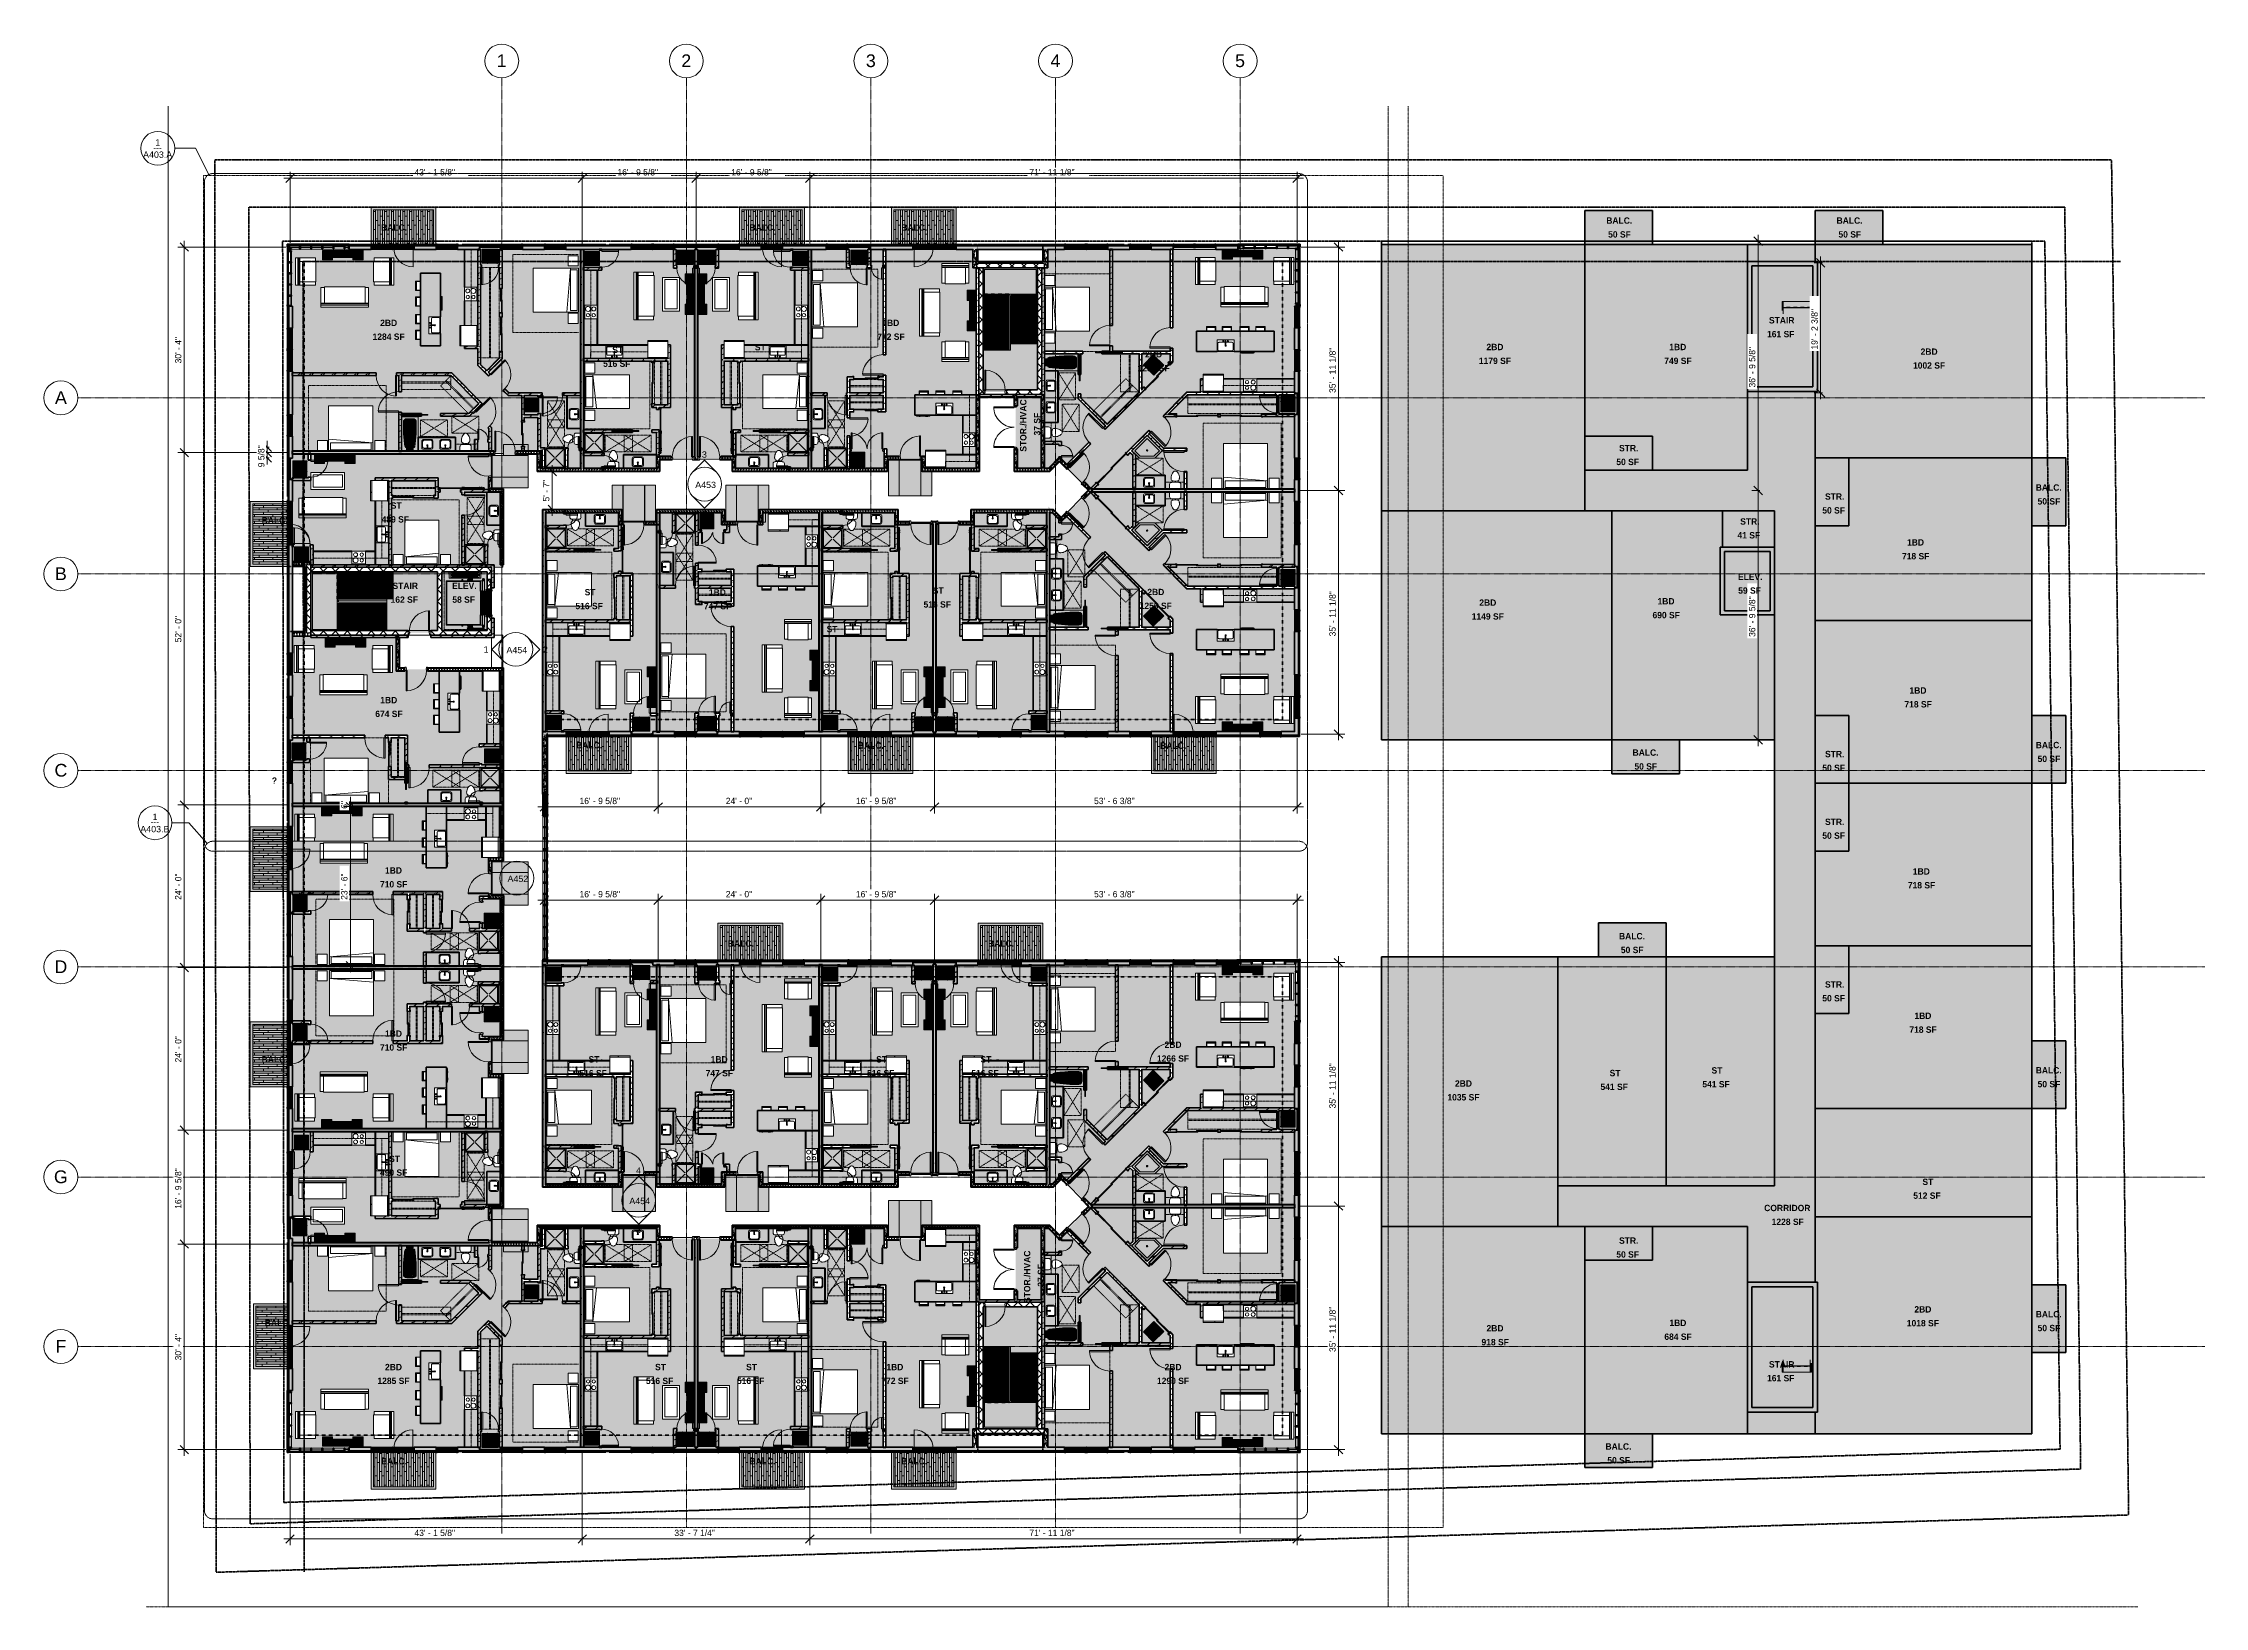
# Model space of a CAD drawing. Header units: inches. Extents: x -4294 to -464, y 9706 to 12475.
import ezdxf

# ---------------------------------------------------------------- set-up
doc = ezdxf.new("R2010")
doc.units = ezdxf.units.IN
doc.header["$MEASUREMENT"] = 0
for name, pattern in [('Aligning Line 1_8_', [0.25, 0.125, -0.125]), ('Dash', [0.25, 0.125, -0.125]), ('Dash 1_16_', [0.125, 0.0625, -0.0625]), ('Dash Dot 3_16_', [0.3125, 0.1875, -0.0625, 0, -0.0625]), ('Double Dash 3_8_', [1, 0.375, -0.125, 0.125, -0.125, 0.125, -0.125]), ('Grid Line 1_2_', [0.875, 0.5, -0.125, 0.125, -0.125]), ('Overhead 1_16_', [0.101562, 0.0625, -0.039062])]:
    doc.linetypes.add(name, pattern=pattern)
for name, color, linetype, lineweight in [('0-1', 7, 'Continuous', 5), ('0-2', 250, 'Continuous', 9), ('0-3', 147, 'Aligning Line 1_8_', 9), ('0-4', 165, 'Continuous', 5), ('0-5', 7, 'Continuous', 13), ('A-ANNO-DIMS', 211, 'Continuous', 9), ('A-ANNO-DIMS-120', 211, 'Continuous', 9), ('A-ANNO-SYMB', 150, 'Continuous', 9), ('A-ANNO-SYMB-1', 150, 'Dash Dot 3_16_', 9), ('A-AREA-1', 53, 'Continuous', 70), ('A-AREA-2', 32, 'Continuous', 70), ('A-AREA-IDEN', 2, 'Continuous', 9), ('A-AREA-PATT-2', 50, 'Continuous', 9), ('A-AREA-PATT-4', 9, 'Continuous', 9), ('A-AREA-PATT-5', 255, 'Continuous', 9), ('A-AREA-PATT-6', 41, 'Continuous', 9), ('A-DOOR', 31, 'Continuous', 13), ('A-DOOR-1', 250, 'Continuous', 9), ('A-DOOR-2', 130, 'Continuous', 20), ('A-DOOR-3', 170, 'Continuous', 13), ('A-DOOR-4', 135, 'Continuous', 13), ('A-DOOR-5', 7, 'Continuous', 13), ('A-DOOR-6', 90, 'Continuous', 50), ('A-DOOR-7', 43, 'Continuous', 13), ('A-DOOR-8', 31, 'Continuous', 20), ('A-DOOR-9', 31, 'Continuous', 9), ('A-DOOR-FRAM', 31, 'Continuous', 20), ('A-DOOR-FRAM-1', 130, 'Continuous', 20), ('A-FLOR', 192, 'Continuous', 13), ('A-FLOR-1', 10, 'Continuous', 5), ('A-FLOR-2', 133, 'Continuous', 13), ('A-FLOR-3', 7, 'Continuous', 13), ('A-FLOR-4', 192, 'Continuous', 5), ('A-FLOR-PATT-1', 251, 'Continuous', 9), ('A-GENM-1', 247, 'Continuous', 9), ('A-GENM-2', 90, 'Continuous', 50), ('A-GENM-3', 8, 'Continuous', 9), ('A-GENM-4', 160, 'Continuous', 9), ('A-GENM-5', 250, 'Continuous', 9), ('A-GENM-HDLN-1', 250, 'Dash', 9), ('A-GLAZ-1', 27, 'Continuous', 13), ('A-GLAZ-2', 170, 'Continuous', 13), ('A-GLAZ-3', 7, 'Continuous', 13), ('A-GLAZ-4', 90, 'Continuous', 50), ('A-GLAZ-5', 135, 'Continuous', 13), ('A-GLAZ-6', 151, 'Continuous', 9), ('A-GLAZ-CWMG-1', 247, 'Continuous', 9), ('A-GLAZ-CWMG-2', 90, 'Continuous', 50), ('A-GLAZ-CWMG-3', 251, 'Continuous', 9), ('A-GLAZ-CWMG-4', 250, 'Continuous', 9), ('A-WALL', 113, 'Continuous', 13), ('A-WALL-1', 23, 'Continuous', 13), ('A-WALL-10', 113, 'Continuous', 5), ('A-WALL-11', 113, 'Continuous', 50), ('A-WALL-2', 253, 'Continuous', 50), ('A-WALL-3', 55, 'Continuous', 5), ('A-WALL-4', 90, 'Continuous', 50), ('A-WALL-5', 7, 'Continuous', 13), ('A-WALL-6', 254, 'Continuous', 5), ('A-WALL-7', 252, 'Continuous', 5), ('A-WALL-8', 243, 'Continuous', 5), ('A-WALL-9', 9, 'Continuous', 9), ('A-WALL-PATT-1', 250, 'Continuous', 9), ('A-WALL-PATT-2', 8, 'Continuous', 9), ('A-WALL-PATT-3', 63, 'Continuous', 9), ('A-WALL-PATT-4', 251, 'Continuous', 9), ('A-WALL-PATT-5', 111, 'Continuous', 9), ('C-PROP-LINE', 91, 'Double Dash 3_8_', 50), ('C-PROP-LINE-1', 90, 'Double Dash 3_8_', 50), ('C-PROP-LINE-2', 91, 'Dash 1_16_', 50), ('G-ANNO-SYMB', 111, 'Aligning Line 1_8_', 9), ('G-ANNO-SYMB-1', 147, 'Aligning Line 1_8_', 9), ('G-ANNO-SYMB-2', 111, 'Continuous', 9), ('G-IMPT', 8, 'Continuous', 9), ('G-IMPT-1', 1, 'Continuous', 9), ('I-FURN', 30, 'Continuous', 9), ('I-FURN-1', 250, 'Continuous', 9), ('I-FURN-2', 9, 'Continuous', 9), ('I-FURN-3', 8, 'Continuous', 9), ('I-FURN-HDLN-1', 250, 'Dash', 9), ('I-WALL', 2, 'Continuous', 13), ('I-WALL-1', 2, 'Continuous', 5), ('I-WALL-2', 2, 'Continuous', 50), ('M-EQPM-1', 8, 'Continuous', 9), ('M-EQPM-2', 250, 'Continuous', 9), ('P-SANR-FIXT-1', 9, 'Continuous', 9), ('P-SANR-FIXT-2', 250, 'Continuous', 9), ('P-SANR-FIXT-3', 8, 'Continuous', 9), ('Q-CASE-1', 9, 'Continuous', 9), ('Q-CASE-2', 90, 'Continuous', 50), ('Q-CASE-3', 250, 'Continuous', 9), ('Q-CASE-HDLN-1', 250, 'Dash', 9), ('Q-SPCQ-1', 250, 'Continuous', 9), ('Q-SPCQ-2', 8, 'Continuous', 9), ('Q-SPCQ-3', 37, 'Continuous', 9), ('S-GRID-1', 1, 'Grid Line 1_2_', 9), ('S-GRID-IDEN', 1, 'Continuous', 9), ('S-GRID-IDEN-1', 147, 'Continuous', 9), ('S-STRS-1', 8, 'Continuous', 9), ('S-STRS-2', 55, 'Continuous', 5), ('S-STRS-3', 9, 'Continuous', 9), ('S-STRS-4', 9, 'Overhead 1_16_', 9), ('S-STRS-5', 250, 'Continuous', 9), ('S-STRS-6', 250, 'Overhead 1_16_', 9)]:
    doc.layers.add(name, color=color, linetype=linetype, lineweight=lineweight)
doc.layers.add('A-AREA-PATT-1', color=255, linetype='Continuous', lineweight=9, transparency=1)
doc.layers.add('A-AREA-PATT-3', color=50, linetype='Continuous', lineweight=9, transparency=1)
doc.styles.add('Arial', font='arial.ttf', dxfattribs={"height": 22.5})
doc.styles.add('Arial_1', font='arial.ttf', dxfattribs={"height": 11.25})
doc.styles.add('Century Gothic', font='ufonts.com_century-gothic.ttf', dxfattribs={"height": 11.25})
doc.styles.add('Century Gothic_1', font='ufonts.com_century-gothic.ttf', dxfattribs={"height": 0.09375})
doc.styles.add('Century Gothic_B', font='GOTHICB.TTF', dxfattribs={"height": 11.25})
doc.dimstyles.new('OD__1_8__Tol__', dxfattribs={"dimscale": 12, "dimtxt": 11.746893, "dimasz": 1.25, "dimexe": 0.9375, "dimexo": 0.625, "dimgap": 0.15625, "dimtad": 1, "dimdec": 3, "dimrnd": 0.125, "dimzin": 3, "dimdsep": 46, "dimlunit": 4, "dimtxsty": 'Century Gothic', "dimblk1": 'OBLIQUE', "dimblk2": 'OBLIQUE', "dimsah": 1, "dimcen": 0.09, "dimdle": 0.9375, "dimazin": 0, "dimtfac": 1, "dimtdec": 4, "dimtix": 1, "dimtmove": 0, "dimatfit": 3, "dimfxl": 1, "dimtvp": 1, "dimtfill": 1, "dimfrac": 2, "dimtolj": 1, "dimtzin": 0, "dimarcsym": 2})
pattern_1 = [(0, (0, 0), (38.4, 9.6), [1.584, -27.216, 1.584, -27.216, -153.6]), (0, (0, 0), (38.4, 9.6), [-57.6, 1.584, -56.016, 1.584, -27.216, -67.2]), (0, (0, 0), (38.4, 9.6), [-144, 1.584, -17.616, 1.584, -46.416]), (120, (14.4, 4.8), (-27.513844, 28.4553755), [1.584, -27.216, 1.584, -27.216, -153.6]), (120, (14.4, 4.8), (-27.513844, 28.4553755), [-57.6, 1.584, -56.016, 1.584, -27.216, -67.2]), (120, (14.4, 4.8), (-27.513844, 28.4553755), [-144, 1.584, -17.616, 1.584, -46.416]), (240, (19.2, 24), (-10.886156, -38.0553755), [1.584, -27.216, 1.584, -27.216, -153.6]), (240, (19.2, 24), (-10.886156, -38.0553755), [-57.6, 1.584, -56.016, 1.584, -27.216, -67.2]), (240, (19.2, 24), (-10.886156, -38.0553755), [-144, 1.584, -17.616, 1.584, -46.416])]
pattern_2 = [(216.87, (7.997, 19.992), (59.9755286, 39.9843071), [9.996, -89.964]), (206.565, (19.992, 13.994), (-19.991807, -19.992219), [22.352, -22.352]), (198.435, (19.992, 3.998), (-39.983821, -19.991955), [12.644, -50.576])]
pattern_3 = [(0, (0, 0), (0, 5.998), []), (315, (0, 0), (5.9976797, 0), [8.482, -8.482]), (45, (0, 0), (5.9976797, 0), [8.482, -8.482])]
pattern_4 = [(161.57, (0.6, 0.6), (-4.80033747, -0.00041462), [0, -34.152, 3.792, 0]), (18.43, (-0.6, 0.6), (-4.80033747, 0.00041462), [0, -34.152, 3.792, 0]), (108.43, (0.6, 0.6), (2.39913218, -12.00105099), [11.382, -26.562]), (71.57, (-0.6, 0.6), (2.39913218, 12.00105099), [11.382, -26.562])]
pattern_5 = [(45, (0, 0), (-10.606602, 10.606602), []), (135, (0, 0), (-10.606602, -10.606602), [])]
pattern_6 = [(0, (0, 0), (0, 11.25), []), (90, (0, 0), (-11.25, 7e-16), [])]

msp = doc.modelspace()

# ---------------------------------------------------------------- texts
at = {"layer": 'A-ANNO-SYMB', "char_height": 11.25, "attachment_point": 1, "style": 'Arial_1'}
for s, insert, width in [('1', (-4095.0147, 12305.1306), 10.605), ('A403.A', (-4116.5816, 12283.4003), 62.8725), ('1', (-4099.9367, 11110.8073), 10.605)]:
    msp.add_mtext(s, dxfattribs=dict(at, insert=insert, width=width))
at = {"layer": 'A-AREA-IDEN', "char_height": 11.25, "attachment_point": 1, "style": 'Century Gothic_B'}
for s, insert, width in [('BALC.', (-3695.067, 12154.3841), 54.54), ('BALC.', (-3042.267, 12154.3841), 54.54), ('BALC.', (-2773.467, 12154.3841), 54.54), ('BALC.', (-1524.6522, 12166.6649), 54.54), ('50 SF', (-1521.3688, 12142.2072), 46.58625), ('BALC.', (-1116.6522, 12166.6649), 54.54), ('50 SF', (-1113.3688, 12142.2072), 46.58625), ('2BD', (-3696.6733, 11985.5172), 35.98125), ('1BD', (-2807.1615, 11985.5172), 35.98125), ('STAIR', (-1236.4538, 11990.0853), 49.2375), ('1284 SF', (-3710.1142, 11961.0596), 68.55375), ('772 SF', (-2816.067, 11961.0596), 57.57), ('161 SF', (-1239.879, 11965.6277), 57.57), ('516 SF', (-3301.7952, 11913.1884), 57.57), ('ST', (-3285.5432, 11937.6461), 18.18), ('ST', (-3032.8997, 11942.3592), 18.18), ('2BD', (-2341.6086, 11929.8169), 35.98125), ('1179 SF', (-1750.3333, 11918.32), 68.55375), ('2BD', (-1736.8924, 11942.7776), 35.98125), ('749 SF', (-1421.9638, 11918.32), 57.57), ('1BD', (-1413.0583, 11942.7776), 35.98125), ('1002 SF', (-981.2652, 11910.086), 68.55375), ('2BD', (-967.8242, 11934.5436), 35.98125), ('1290 SF', (-2355.0495, 11905.3593), 68.55375), ('STR.', (-1501.9912, 11763.7062), 34.845), ('50 SF', (-1506.8337, 11739.2486), 46.58625), ('BALC.', (-763.8845, 11693.8971), 54.54), ('ST', (-3677.7993, 11661.984), 18.18), ('50 SF', (-1141.9597, 11653.4811), 46.58625), ('STR.', (-1137.1171, 11677.9387), 34.845), ('50 SF', (-760.601, 11669.4395), 46.58625), ('BALC.', (-3906.5626, 11635.6885), 54.54), ('489 SF', (-3694.0512, 11637.5263), 57.57), ('41 SF', (-1292.2502, 11609.3502), 46.58625), ('STR.', (-1287.4077, 11633.8079), 34.845), ('718 SF', (-1000.7742, 11572.3411), 57.57), ('1BD', (-991.8687, 11596.7987), 35.98125), ('ELEV.', (-1291.3942, 11535.8984), 47.7225), ('162 SF', (-3678.227, 11495.4203), 57.57), ('STAIR', (-3674.8018, 11519.8779), 49.2375), ('58 SF', (-3568.799, 11495.4203), 46.58625), ('ELEV.', (-3569.2715, 11519.8779), 47.7225), ('ST', (-3334.467, 11508.5529), 18.18), ('1BD', (-3114.3615, 11508.2779), 35.98125), ('ST', (-2717.7993, 11511.3279), 18.18), ('2BD', (-2337.7286, 11508.9279), 35.98125), ('2BD', (-1749.594, 11490.0939), 35.98125), ('1BD', (-1433.8806, 11492.4829), 35.98125), ('59 SF', (-1290.9217, 11511.4408), 46.58625), ('516 SF', (-3350.719, 11484.0953), 57.57), ('747 SF', (-3123.267, 11483.8203), 57.57), ('516 SF', (-2734.0512, 11486.8703), 57.57), ('1259 SF', (-2351.1696, 11484.4703), 68.55375), ('1149 SF', (-1763.0349, 11465.6362), 68.55375), ('690 SF', (-1442.7861, 11468.0253), 57.57), ('ST', (-2905.8699, 11443.2647), 18.18), ('1BD', (-987.5685, 11334.4988), 35.98125), ('1BD', (-3696.5009, 11317.4621), 35.98125), ('718 SF', (-996.474, 11310.0412), 57.57), ('674 SF', (-3705.4065, 11293.0044), 57.57), ('BALC.', (-3349.467, 11237.5368), 54.54), ('BALC.', (-2850.267, 11237.5368), 54.54), ('BALC.', (-2850.267, 11236.7868), 54.54), ('BALC.', (-2314.802, 11236.7868), 54.54), ('BALC.', (-1478.0756, 11224.506), 54.54), ('STR.', (-1137.1171, 11221.9387), 34.845), ('BALC.', (-763.8845, 11237.8971), 54.54), ('50 SF', (-1474.7921, 11200.0484), 46.58625), ('50 SF', (-1141.9597, 11197.4811), 46.58625), ('50 SF', (-760.601, 11213.4395), 46.58625), ('\\fCentury Gothic|b1|i0|c0|p34|;?', (-3888.6098, 11174.8885), 10.98375), ('50 SF', (-1141.9597, 11077.4811), 46.58625), ('STR.', (-1137.1171, 11101.9387), 34.845), ('710 SF', (-3697.0065, 10991.2981), 57.57), ('1BD', (-3688.1009, 11015.7557), 35.98125), ('718 SF', (-990.4793, 10989.5985), 57.57), ('1BD', (-981.5737, 11014.0561), 35.98125), ('BALC.', (-3080.667, 10886.4341), 54.54), ('BALC.', (-2619.867, 10886.4341), 54.54), ('BALC.', (-1502.0756, 10899.4649), 54.54), ('50 SF', (-1498.7921, 10875.0072), 46.58625), ('STR.', (-1137.1171, 10813.9387), 34.845), ('50 SF', (-1141.9597, 10789.4811), 46.58625), ('1BD', (-3688.1009, 10726.8063), 35.98125), ('718 SF', (-987.7338, 10733.8972), 57.57), ('1BD', (-978.8283, 10758.3548), 35.98125), ('710 SF', (-3697.0065, 10702.3487), 57.57), ('2BD', (-2307.1484, 10707.1921), 35.98125), ('BALC.', (-3906.5626, 10681.2869), 54.54), ('516 SF', (-3343.6749, 10656.8293), 57.57), ('ST', (-3327.4229, 10681.2869), 18.18), ('747 SF', (-3120.0892, 10656.8293), 57.57), ('1BD', (-3111.1837, 10681.2869), 35.98125), ('516 SF', (-2834.2293, 10656.8293), 57.57), ('ST', (-2817.9773, 10681.2869), 18.18), ('516 SF', (-2649.4874, 10656.8293), 57.57), ('ST', (-2633.2354, 10681.2869), 18.18), ('1266 SF', (-2320.5894, 10682.7345), 68.55375), ('ST', (-1518.7029, 10657.0617), 18.18), ('ST', (-1338.1988, 10661.7181), 18.18), ('BALC.', (-763.8845, 10661.8971), 54.54), ('1035 SF', (-1806.1385, 10614.0842), 68.55375), ('2BD', (-1792.6975, 10638.5418), 35.98125), ('541 SF', (-1534.9548, 10632.6041), 57.57), ('541 SF', (-1354.4507, 10637.2605), 57.57), ('50 SF', (-760.601, 10637.4395), 46.58625), ('ST', (-3680.7545, 10505.1466), 18.18), ('490 SF', (-3697.0065, 10480.689), 57.57), ('ST', (-964.5842, 10464.3486), 18.18), ('CORRIDOR', (-1244.9462, 10418.0554), 100.7475), ('512 SF', (-980.8362, 10439.8909), 57.57), ('1228 SF', (-1231.6706, 10393.5978), 68.55375), ('STR.', (-1501.9912, 10360.2647), 34.845), ('50 SF', (-1506.8337, 10335.8071), 46.58625), ('2BD', (-978.8283, 10238.5515), 35.98125), ('BALC.', (-763.8845, 10229.8971), 54.54), ('BALC.', (-3901.0315, 10214.8885), 54.54), ('2BD', (-1736.8017, 10205.0084), 35.98125), ('684 SF', (-1421.7962, 10190.0939), 57.57), ('1BD', (-1412.8907, 10214.5515), 35.98125), ('1018 SF', (-992.2693, 10214.0939), 68.55375), ('50 SF', (-760.601, 10205.4395), 46.58625), ('918 SF', (-1745.7072, 10180.5507), 57.57), ('1285 SF', (-3701.5419, 10111.9005), 68.55375), ('2BD', (-3688.1009, 10136.3581), 35.98125), ('516 SF', (-3225.9037, 10111.9005), 57.57), ('ST', (-3209.6517, 10136.3581), 18.18), ('516 SF', (-3064.6454, 10111.9005), 57.57), ('ST', (-3048.3934, 10136.3581), 18.18), ('772 SF', (-2808.8511, 10111.9005), 57.57), ('1BD', (-2799.9456, 10136.3581), 35.98125), ('1290 SF', (-2320.5894, 10111.9005), 68.55375), ('2BD', (-2307.1484, 10136.3581), 35.98125), ('161 SF', (-1239.879, 10116.7269), 57.57), ('STAIR', (-1236.4538, 10141.1845), 49.2375), ('BALC.', (-1526.0756, 9995.706), 54.54), ('BALC.', (-3695.067, 9969.5868), 54.54), ('BALC.', (-3042.267, 9969.5868), 54.54), ('BALC.', (-2773.467, 9969.5868), 54.54), ('50 SF', (-1522.7921, 9971.2484), 46.58625)]:
    msp.add_mtext(s, dxfattribs=dict(at, insert=insert, width=width))
at = {"layer": 'A-AREA-IDEN', "char_height": 11.25, "attachment_point": 1, "rotation": 90, "style": 'Century Gothic_B'}
for s, insert, width in [('STOR./HVAC', (-2563.0232, 11751.7493), 116.27625), ('37 SF', (-2538.5656, 11780.521), 46.58625), ('STOR./HVAC', (-2556.2475, 10244.2616), 116.27625), ('37 SF', (-2531.7899, 10273.0333), 46.58625)]:
    msp.add_mtext(s, dxfattribs=dict(at, insert=insert, width=width))
at = {"layer": 'G-ANNO-SYMB-2', "char_height": 11.25, "attachment_point": 1, "style": 'Arial_1'}
for s, insert, width in [('3', (-3126.7274, 11752.3523), 10.605), ('A453', (-3138.4956, 11698.6001), 44.6925), ('4', (-3126.7274, 11647.2322), 10.605), ('1', (-3513.4296, 11407.0265), 10.605), ('A454', (-3472.9277, 11406.1244), 44.6925), ('2', (-3408.3095, 11407.0265), 10.605), ('4', (-3243.4734, 10484.2037), 10.605), ('A454', (-3255.2416, 10430.4514), 44.6925), ('3', (-3243.4734, 10379.0836), 10.605)]:
    msp.add_mtext(s, dxfattribs=dict(at, insert=insert, width=width))

# ---------------------------------------------------------------- blocks, each defined once
blk = doc.blocks.new('CTR - 2nd Phase_rvt-1-FLOOR PLAN - 3RD FLOOR')
at = {"layer": 'A-AREA-PATT-1'}
for points in [[(-1465.1, 12118.6), (-1442.7, 12118.6), (-1442.7, 12178.6), (-1562.7, 12178.6), (-1562.7, 12118.6)], [(-1034.7, 12118.6), (-1034.7, 12178.6), (-1154.7, 12178.6), (-1154.7, 12118.6)], [(-1562.7, 11719), (-1442.7, 11719), (-1442.7, 11779), (-1562.7, 11779)], [(-1154.7, 11620.6), (-1094.7, 11620.6), (-1094.7, 11740.6), (-1154.7, 11740.6), (-1154.7, 11647)], [(-710.7, 11620.6), (-710.7, 11740.6), (-770.7, 11740.6), (-770.7, 11620.6)], [(-1226.7, 11582.6), (-1226.7, 11647), (-1318.9, 11647), (-1318.9, 11582.6), (-1231.2, 11582.6)], [(-1315.1, 11470.2), (-1234.3, 11470.2), (-1234.3, 11575), (-1315.1, 11575), (-1315.1, 11494.2)], [(-1154.7, 11164.6), (-1094.7, 11164.6), (-1094.7, 11284.6), (-1154.7, 11284.6), (-1154.7, 11241.4)], [(-710.7, 11164.6), (-710.7, 11284.6), (-770.7, 11284.6), (-770.7, 11164.6)], [(-1401.6, 11181.4), (-1394.7, 11181.4), (-1394.7, 11241.4), (-1514.7, 11241.4), (-1514.7, 11181.4), (-1465.1, 11181.4)], [(-1094.7, 11044.6), (-1094.7, 11164.6), (-1154.7, 11164.6), (-1154.7, 11044.6), (-1144.7, 11044.6)], [(-1538.7, 10857.4), (-1418.7, 10857.4), (-1418.7, 10917.4), (-1538.7, 10917.4)], [(-1154.7, 10756.6), (-1094.7, 10756.6), (-1094.7, 10876.6), (-1154.7, 10876.6), (-1154.7, 10765.5)], [(-770.7, 10588.6), (-710.7, 10588.6), (-710.7, 10708.6), (-770.7, 10708.6)], [(-1562.7, 10319.8), (-1442.7, 10319.8), (-1442.7, 10379.8), (-1562.7, 10379.8), (-1562.7, 10370.5)], [(-710.7, 10156.6), (-710.7, 10276.6), (-770.7, 10276.6), (-770.7, 10156.6)], [(-1562.7, 9952.6), (-1442.7, 9952.6), (-1442.7, 10012.6), (-1562.7, 10012.6)]]:
    blk.add_hatch(color=256, dxfattribs=at).paths.add_polyline_path(points, flags=0)
h = blk.add_hatch(color=256, dxfattribs=at)
h.paths.add_polyline_path([(-1266.7, 11866.6), (-1158.7, 11866.6), (-1158.7, 12080.6), (-1266.7, 12080.6), (-1266.7, 11974.6)], flags=0)
h.paths.add_polyline_path([(-1163.2, 12001.8), (-1163.2, 12006.8), (-1211.2, 12006.8), (-1211.2, 12001.8), (-1213.2, 12001.8), (-1213.2, 12017.8), (-1161.2, 12017.8), (-1161.2, 12001.8)], flags=0)
h = blk.add_hatch(color=256, dxfattribs=at)
h.paths.add_polyline_path([(-1211.2, 10059), (-1158.7, 10059), (-1158.7, 10273), (-1266.7, 10273), (-1266.7, 10059), (-1213.2, 10059)], flags=0)
h.paths.add_polyline_path([(-1213.2, 10121.8), (-1213.2, 10137.8), (-1211.2, 10137.8), (-1211.2, 10132.8), (-1163.2, 10132.8), (-1163.2, 10137.8), (-1161.2, 10137.8), (-1161.2, 10121.8), (-1211.2, 10121.8)], flags=0)
at = {"layer": 'A-AREA-PATT-2'}
for points in [[(-1906.1, 11647), (-1562.7, 11647), (-1562.7, 12118.6), (-1922.7, 12118.6), (-1922.7, 11647)], [(-1442.7, 11719), (-1274.7, 11719), (-1274.7, 12118.6), (-1562.7, 12118.6), (-1562.7, 11779), (-1442.7, 11779)], [(-1094.7, 11740.6), (-770.7, 11740.6), (-770.7, 12118.6), (-1154.7, 12118.6), (-1154.7, 12088.6), (-1150.7, 12088.6), (-1150.7, 11858.6), (-1154.7, 11858.6), (-1154.7, 11740.6), (-1150.7, 11740.6)], [(-1116.9, 11452.6), (-770.7, 11452.6), (-770.7, 11740.6), (-1094.7, 11740.6), (-1094.7, 11620.6), (-1154.7, 11620.6), (-1154.7, 11452.6)], [(-1922.7, 11241.4), (-1514.7, 11241.4), (-1514.7, 11647), (-1922.7, 11647), (-1922.7, 11366.9)], [(-1318.9, 11241.4), (-1226.7, 11241.4), (-1226.7, 11462.6), (-1322.7, 11462.6), (-1322.7, 11582.6), (-1318.9, 11582.6), (-1318.9, 11647), (-1514.7, 11647), (-1514.7, 11241.4), (-1394.7, 11241.4)], [(-770.7, 11164.6), (-770.7, 11452.6), (-1154.7, 11452.6), (-1154.7, 11284.6), (-1094.7, 11284.6), (-1094.7, 11164.6), (-1024.1, 11164.6)], [(-1154.7, 10876.6), (-770.7, 10876.6), (-770.7, 11164.6), (-1094.7, 11164.6), (-1094.7, 11044.6), (-1154.7, 11044.6), (-1154.7, 10944.8)], [(-984.5, 10588.6), (-770.7, 10588.6), (-770.7, 10876.6), (-1094.7, 10876.6), (-1094.7, 10756.6), (-1154.7, 10756.6), (-1154.7, 10588.6), (-1081.6, 10588.6)], [(-1610.7, 10379.8), (-1610.7, 10857.4), (-1922.7, 10857.4), (-1922.7, 10379.8), (-1620.2, 10379.8)], [(-1418.7, 10451.8), (-1418.7, 10857.4), (-1610.7, 10857.4), (-1610.7, 10451.8), (-1442.7, 10451.8)], [(-1226.7, 10451.8), (-1226.7, 10857.4), (-1418.7, 10857.4), (-1418.7, 10451.8), (-1274.7, 10451.8)], [(-1094.7, 10396.6), (-770.7, 10396.6), (-770.7, 10588.6), (-1154.7, 10588.6), (-1154.7, 10396.6)], [(-1562.7, 10012.6), (-1562.7, 10379.8), (-1922.7, 10379.8), (-1922.7, 10012.6), (-1906.1, 10012.6)], [(-1562.7, 10012.6), (-1274.7, 10012.6), (-1274.7, 10379.8), (-1442.7, 10379.8), (-1442.7, 10319.8), (-1562.7, 10319.8)], [(-1154.7, 10012.6), (-770.7, 10012.6), (-770.7, 10396.6), (-1154.7, 10396.6), (-1154.7, 10281), (-1150.7, 10281), (-1150.7, 10051), (-1154.7, 10051), (-1154.7, 10038.4)]]:
    blk.add_hatch(color=256, dxfattribs=at).paths.add_polyline_path(points, flags=0)
at = {"layer": 'A-AREA-PATT-3'}
blk.add_hatch(color=256, dxfattribs=at).paths.add_polyline_path([(-1154.7, 10281), (-1154.7, 11858.6), (-1274.7, 11858.6), (-1274.7, 11719), (-1562.7, 11719), (-1562.7, 11647), (-1226.7, 11647), (-1226.7, 10451.8), (-1610.7, 10451.8), (-1610.7, 10379.8), (-1274.7, 10379.8), (-1274.7, 10281), (-1158.7, 10281)], flags=0)
at = {"layer": 'A-FLOR-1'}
h = blk.add_hatch(color=256, dxfattribs=at)
h.paths.add_polyline_path([(-1274.7, 10012.6), (-1154.7, 10012.6), (-1154.7, 10051), (-1274.7, 10051), (-1274.7, 10038.4)], flags=0)
h.paths.add_polyline_path([(-1274.7, 12088.6), (-1154.7, 12088.6), (-1154.7, 12118.6), (-1274.7, 12118.6), (-1274.7, 12090.6)], flags=0)
at = {"layer": 'A-WALL-1'}
for points in [[(-1158.7, 12080.6), (-1150.7, 12080.6), (-1150.7, 12088.6), (-1274.7, 12088.6), (-1274.7, 12080.6), (-1266.7, 12080.6)], [(-1266.7, 11858.6), (-1266.7, 12080.6), (-1274.7, 12080.6), (-1274.7, 11858.6)], [(-1150.7, 11866.6), (-1150.7, 12080.6), (-1158.7, 12080.6), (-1158.7, 11866.6)], [(-1158.7, 11858.6), (-1150.7, 11858.6), (-1150.7, 11866.6), (-1266.7, 11866.6), (-1266.7, 11858.6), (-1244.6, 11858.6)], [(-1234.3, 11575), (-1226.7, 11575), (-1226.7, 11582.6), (-1322.7, 11582.6), (-1322.7, 11575), (-1315.1, 11575)], [(-1315.1, 11470.2), (-1315.1, 11575), (-1322.7, 11575), (-1322.7, 11470.2)], [(-1234.3, 11462.6), (-1226.7, 11462.6), (-1226.7, 11575), (-1234.3, 11575), (-1234.3, 11470.2)], [(-1322.7, 11462.6), (-1234.3, 11462.6), (-1234.3, 11470.2), (-1322.7, 11470.2)], [(-1274.7, 10059), (-1266.7, 10059), (-1266.7, 10281), (-1274.7, 10281)], [(-1244.6, 10273), (-1150.7, 10273), (-1150.7, 10281), (-1266.7, 10281), (-1266.7, 10273)], [(-1150.7, 10059), (-1150.7, 10273), (-1158.7, 10273), (-1158.7, 10059)], [(-1158.7, 10051), (-1150.7, 10051), (-1150.7, 10059), (-1274.7, 10059), (-1274.7, 10051), (-1244.6, 10051)]]:
    blk.add_hatch(color=256, dxfattribs=at).paths.add_polyline_path(points, flags=0)
at = {"layer": 'S-STRS-1'}
for points in [[(-1161.2, 12001.8), (-1161.2, 12017.8), (-1163.2, 12017.8), (-1163.2, 12001.8)], [(-1163.2, 10121.8), (-1161.2, 10121.8), (-1161.2, 10137.8), (-1163.2, 10137.8)]]:
    blk.add_hatch(color=256, dxfattribs=at).paths.add_polyline_path(points, flags=0)
at = {"layer": 'S-STRS-2'}
for points in [[(-1211.2, 12001.8), (-1211.2, 12017.8), (-1213.2, 12017.8), (-1213.2, 12001.8)], [(-1163.2, 12006.8), (-1163.2, 12017.8), (-1211.2, 12017.8), (-1211.2, 12006.8)], [(-1211.2, 10121.8), (-1211.2, 10137.8), (-1213.2, 10137.8), (-1213.2, 10121.8)], [(-1163.2, 10121.8), (-1163.2, 10132.8), (-1211.2, 10132.8), (-1211.2, 10121.8)]]:
    blk.add_hatch(color=256, dxfattribs=at).paths.add_polyline_path(points, flags=0)
at = {"layer": 'A-AREA-1'}
for p, q in [((-1562.7, 12178.6), (-1442.7, 12178.6)), ((-1562.7, 12118.6), (-1562.7, 12178.6)), ((-1442.7, 12178.6), (-1442.7, 12118.6)), ((-1154.7, 12178.6), (-1034.7, 12178.6)), ((-1154.7, 12118.6), (-1154.7, 12178.6)), ((-1034.7, 12178.6), (-1034.7, 12118.6)), ((-1922.7, 12118.6), (-770.7, 12118.6)), ((-1922.7, 12118.6), (-1922.7, 11241.4)), ((-1562.7, 12118.6), (-1562.7, 11647)), ((-1274.7, 12088.6), (-1274.7, 12118.6)), ((-1274.7, 12088.6), (-1274.7, 12118.6)), ((-1154.7, 12088.6), (-1154.7, 12118.6)), ((-770.7, 10012.6), (-770.7, 12118.6)), ((-1274.7, 11740.6), (-1274.7, 11858.6)), ((-1274.7, 11719), (-1274.7, 11858.6)), ((-1154.7, 10281), (-1154.7, 11858.6)), ((-1562.7, 11779), (-1442.7, 11779)), ((-1442.7, 11779), (-1442.7, 11719)), ((-1274.7, 11719), (-1562.7, 11719)), ((-1154.7, 11740.6), (-1094.7, 11740.6)), ((-1154.7, 11740.6), (-770.7, 11740.6)), ((-1094.7, 11740.6), (-1094.7, 11620.6)), ((-710.7, 11740.6), (-770.7, 11740.6)), ((-710.7, 11620.6), (-710.7, 11740.6)), ((-1922.7, 11647), (-1226.7, 11647)), ((-1514.7, 11647), (-1514.7, 11241.4)), ((-1318.9, 11647), (-1318.9, 11582.6)), ((-1226.7, 11647), (-1226.7, 11582.6)), ((-1094.7, 11620.6), (-1154.7, 11620.6)), ((-770.7, 11620.6), (-710.7, 11620.6)), ((-1226.7, 11462.6), (-1226.7, 10451.8)), ((-770.7, 11452.6), (-1154.7, 11452.6)), ((-1154.7, 11284.6), (-1094.7, 11284.6)), ((-1094.7, 11284.6), (-1094.7, 11164.6)), ((-710.7, 11284.6), (-770.7, 11284.6)), ((-710.7, 11164.6), (-710.7, 11284.6)), ((-1922.7, 11241.4), (-1226.7, 11241.4)), ((-1514.7, 11181.4), (-1514.7, 11241.4)), ((-1394.7, 11241.4), (-1394.7, 11181.4)), ((-1394.7, 11181.4), (-1514.7, 11181.4)), ((-1094.7, 11164.6), (-1154.7, 11164.6)), ((-770.7, 11164.6), (-1154.7, 11164.6)), ((-1094.7, 11164.6), (-1094.7, 11044.6)), ((-770.7, 11164.6), (-710.7, 11164.6)), ((-1094.7, 11044.6), (-1154.7, 11044.6)), ((-1538.7, 10917.4), (-1538.7, 10857.4)), ((-1418.7, 10917.4), (-1538.7, 10917.4)), ((-1418.7, 10857.4), (-1418.7, 10917.4)), ((-1154.7, 10876.6), (-1094.7, 10876.6)), ((-1154.7, 10876.6), (-770.7, 10876.6)), ((-1094.7, 10876.6), (-1094.7, 10756.6)), ((-1226.7, 10857.4), (-1922.7, 10857.4)), ((-1922.7, 10857.4), (-1922.7, 10012.6)), ((-1610.7, 10379.8), (-1610.7, 10857.4)), ((-1418.7, 10857.4), (-1418.7, 10451.8)), ((-1094.7, 10756.6), (-1154.7, 10756.6)), ((-710.7, 10708.6), (-770.7, 10708.6)), ((-710.7, 10588.6), (-710.7, 10708.6)), ((-770.7, 10588.6), (-1154.7, 10588.6)), ((-770.7, 10588.6), (-710.7, 10588.6)), ((-1226.7, 10451.8), (-1610.7, 10451.8)), ((-1922.7, 10379.8), (-1274.7, 10379.8)), ((-1562.7, 10379.8), (-1562.7, 10012.6)), ((-1442.7, 10319.8), (-1442.7, 10379.8)), ((-1274.7, 10379.8), (-1274.7, 10281)), ((-1154.7, 10396.6), (-770.7, 10396.6)), ((-1562.7, 10319.8), (-1442.7, 10319.8)), ((-710.7, 10276.6), (-770.7, 10276.6)), ((-710.7, 10156.6), (-710.7, 10276.6)), ((-770.7, 10156.6), (-710.7, 10156.6)), ((-1274.7, 10051), (-1274.7, 10012.6)), ((-1154.7, 10012.6), (-1154.7, 10051)), ((-770.7, 10012.6), (-1922.7, 10012.6)), ((-1562.7, 9952.6), (-1562.7, 10012.6)), ((-1442.7, 10012.6), (-1442.7, 9952.6)), ((-1442.7, 9952.6), (-1562.7, 9952.6))]:
    blk.add_line(p, q, dxfattribs=at)
at = {"layer": 'A-FLOR-2'}
for p, q in [((-770.7, 12118.6), (-1922.7, 12118.6)), ((-1922.7, 12118.6), (-1922.7, 11241.4)), ((-770.7, 10012.6), (-770.7, 12118.6)), ((-1922.7, 11241.4), (-1226.7, 11241.4)), ((-1226.7, 11241.4), (-1226.7, 10857.4)), ((-1226.7, 10857.4), (-1922.7, 10857.4)), ((-1922.7, 10857.4), (-1922.7, 10012.6)), ((-1922.7, 10012.6), (-770.7, 10012.6))]:
    blk.add_line(p, q, dxfattribs=at)
at = {"layer": 'A-WALL-2'}
for p, q in [((-1150.7, 12088.6), (-1274.7, 12088.6)), ((-1274.7, 12088.6), (-1274.7, 12080.6)), ((-1274.7, 12080.6), (-1274.7, 11858.6)), ((-1266.7, 12080.6), (-1158.7, 12080.6)), ((-1266.7, 11866.6), (-1266.7, 12080.6)), ((-1158.7, 12080.6), (-1158.7, 11866.6)), ((-1150.7, 12080.6), (-1150.7, 12088.6)), ((-1150.7, 11866.6), (-1150.7, 12080.6)), ((-1274.7, 11858.6), (-1266.7, 11858.6)), ((-1158.7, 11866.6), (-1266.7, 11866.6)), ((-1266.7, 11858.6), (-1150.7, 11858.6)), ((-1150.7, 11858.6), (-1150.7, 11866.6)), ((-1226.7, 11582.6), (-1322.7, 11582.6)), ((-1322.7, 11582.6), (-1322.7, 11575)), ((-1322.7, 11575), (-1322.7, 11470.2)), ((-1315.1, 11575), (-1234.3, 11575)), ((-1315.1, 11470.2), (-1315.1, 11575)), ((-1234.3, 11575), (-1234.3, 11470.2)), ((-1226.7, 11575), (-1226.7, 11582.6)), ((-1226.7, 11462.6), (-1226.7, 11575)), ((-1322.7, 11470.2), (-1322.7, 11462.6)), ((-1322.7, 11462.6), (-1234.3, 11462.6)), ((-1234.3, 11470.2), (-1315.1, 11470.2)), ((-1234.3, 11462.6), (-1226.7, 11462.6)), ((-1274.7, 10281), (-1274.7, 10059)), ((-1266.7, 10281), (-1274.7, 10281)), ((-1150.7, 10281), (-1266.7, 10281)), ((-1266.7, 10059), (-1266.7, 10273)), ((-1266.7, 10273), (-1158.7, 10273)), ((-1158.7, 10273), (-1158.7, 10059)), ((-1150.7, 10273), (-1150.7, 10281)), ((-1150.7, 10059), (-1150.7, 10273)), ((-1274.7, 10059), (-1274.7, 10051)), ((-1274.7, 10051), (-1150.7, 10051)), ((-1158.7, 10059), (-1266.7, 10059)), ((-1150.7, 10051), (-1150.7, 10059))]:
    blk.add_line(p, q, dxfattribs=at)
at = {"layer": 'S-STRS-3'}
for p, q in [((-1211.2, 12017.8), (-1213.2, 12017.8)), ((-1213.2, 12001.8), (-1213.2, 12017.8)), ((-1211.2, 12006.8), (-1211.2, 12017.8)), ((-1211.2, 12017.8), (-1163.2, 12017.8)), ((-1211.2, 11995.8), (-1211.2, 12006.8)), ((-1211.2, 12006.8), (-1163.2, 12006.8)), ((-1161.2, 12017.8), (-1163.2, 12017.8)), ((-1163.2, 12006.8), (-1163.2, 12017.8)), ((-1163.2, 11995.8), (-1163.2, 12006.8)), ((-1161.2, 12001.8), (-1161.2, 12017.8)), ((-1213.2, 10137.8), (-1213.2, 10121.8)), ((-1213.2, 10121.8), (-1211.2, 10121.8)), ((-1211.2, 10143.8), (-1211.2, 10132.8)), ((-1211.2, 10132.8), (-1211.2, 10121.8)), ((-1163.2, 10132.8), (-1211.2, 10132.8)), ((-1163.2, 10121.8), (-1211.2, 10121.8)), ((-1163.2, 10143.8), (-1163.2, 10132.8)), ((-1163.2, 10132.8), (-1163.2, 10121.8)), ((-1163.2, 10121.8), (-1161.2, 10121.8)), ((-1161.2, 10137.8), (-1161.2, 10121.8))]:
    blk.add_line(p, q, dxfattribs=at)
at = {"layer": 'S-STRS-4'}
for p, q in [((-1211.2, 12007.8), (-1163.2, 12007.8)), ((-1163.2, 10131.8), (-1211.2, 10131.8))]:
    blk.add_line(p, q, dxfattribs=at)
blk = doc.blocks.new('Single-Flush - 36_ x 84_-1372839-FLOOR PLAN - 3RD FLOOR')
at = {"layer": 'A-DOOR-1'}
blk.add_arc((18, 2.4), 36.1, 93.1789, 180, dxfattribs=at)
at = {"layer": 'A-DOOR-2'}
for p, q in [((16, 2.4), (16, 38.4)), ((18, 38.4), (16, 38.4)), ((18, 2.4), (18, 38.4)), ((18, 2.4), (16, 2.4))]:
    blk.add_line(p, q, dxfattribs=at)
blk = doc.blocks.new('HVAC_SPVU_AlliedAir_MGE4 - HVAC_SPVU_AlliedAir_MGE4-1352620-FLOOR PLAN - 3RD FLOOR')
at = {"layer": 'M-EQPM-1'}
for points in [[(-11.1, 13.1), (-14, 13.1), (-14, 12.1), (14, 12.1), (14, 13.1), (-10.9, 13.1)], [(-12.9, -12.1), (-13, -12.1), (-12.9, -12.6), (-12.3, -12.6), (-12.3, -12.1), (-12.9, -12.1)], [(4.3, -12.1), (4, -12.1), (4, -12.6), (4.5, -12.6), (4.5, -12.1), (4.4, -12.1)]]:
    blk.add_hatch(color=256, dxfattribs=at).paths.add_polyline_path(points, flags=0)
h = blk.add_hatch(color=256, dxfattribs=at)
h.paths.add_polyline_path([(14, 12.1), (-14, 12.1), (-14, -12.1), (14, -12.1), (14, 8)], flags=0)
h.paths.add_polyline_path([(-1, 8), (-1, -8), (-13, -8), (-13, 8), (-10.9, 8)], flags=0)
h.paths.add_polyline_path([(2.9, 8), (13, 8), (13, -8), (1, -8), (1, 8)], flags=0)
h = blk.add_hatch(color=256, dxfattribs=at)
h.paths.add_polyline_path([(-10.9, 8), (-13, 8), (-13, -8), (-1, -8), (-1, 8)], flags=0)
h.paths.add_polyline_path([(2.9, 8), (1, 8), (1, -8), (13, -8), (13, 8)], flags=0)
at = {"layer": 'M-EQPM-2'}
for p, q in [((-14, 13.1), (14, 13.1)), ((-14, 13.1), (-14, 12.1)), ((-14, 12.1), (14, 12.1)), ((-14, 12.1), (-14, -12.1)), ((-1, 8), (-13, 8)), ((-13, 8), (-13, -8)), ((-1, -8), (-1, 8)), ((13, 8), (1, 8)), ((1, 8), (1, -8)), ((13, -8), (13, 8)), ((14, 13.1), (14, 12.1)), ((14, 12.1), (14, -12.1)), ((14, -12.1), (-14, -12.1)), ((-13, -8), (-1, -8)), ((-13, -12.1), (-13, -12.6)), ((-12.2, -12.6), (-13, -12.6)), ((-13, -12.6), (-13, -12.6)), ((-12.3, -12.6), (-12.2, -12.6)), ((-12.2, -12.6), (-12.2, -12.1)), ((1, -8), (13, -8)), ((4, -12.1), (4, -12.6)), ((4.5, -12.6), (4, -12.6)), ((4, -12.6), (4, -12.6)), ((4.5, -12.6), (4.5, -12.1)), ((4.5, -12.6), (4.5, -12.6))]:
    blk.add_line(p, q, dxfattribs=at)
blk = doc.blocks.new('Single-Flush - 30_ x 80_-1421383-FLOOR PLAN - 3RD FLOOR')
at = {"layer": 'A-DOOR-1'}
blk.add_arc((15, -2.375), 30.067, 180, 266.185925, dxfattribs=at)
at = {"layer": 'A-DOOR-2'}
for p, q in [((13, -2.375), (13, -32.375)), ((15, -2.375), (13, -2.375)), ((15, -32.375), (13, -32.375)), ((15, -2.375), (15, -32.375))]:
    blk.add_line(p, q, dxfattribs=at)
blk = doc.blocks.new('Bath Tub - Maestro - 60_x30_-1352617-FLOOR PLAN - 3RD FLOOR')
at = {"layer": 'P-SANR-FIXT-1'}
for points in [[(60, 16.4), (60, 30), (0, 30), (0, 21), (4, 21), (4, 16), (5, 16), (5.1, 20.7), (5.2, 21.3), (5.5, 21.9), (5.8, 22.5), (6.3, 23), (6.8, 23.4), (7.4, 23.7), (8, 23.9), (8.6, 24), (35, 26.5), (51, 26.5), (52.6, 26.3), (54, 25.7), (55.2, 24.7), (56.2, 23.5), (56.8, 22.1), (57, 20.5), (57, 9.5), (56.9, 8.5), (56.6, 7.4), (56.2, 6.5), (55.6, 5.6), (54.9, 4.9), (54, 4.3), (53.1, 3.9), (52, 3.6), (51, 3.5), (35, 3.5), (8, 6.1), (7.4, 6.3), (6.8, 6.6), (6.2, 7.1), (5.8, 7.5), (5.5, 8.1), (5.2, 8.7), (5.1, 9.3), (5, 10), (5, 14), (4, 14), (4, 9), (0, 9), (0, 0), (60, 0), (60, 3.5)], [(10.9, 16), (4, 16), (4, 14), (10.9, 14)], [(9.3, 20.7), (8.6, 24), (8, 23.9), (7.4, 23.7), (6.7, 23.3), (6.2, 22.9), (5.7, 22.3), (5.5, 21.9), (5.2, 21.3), (5.1, 20.7), (5, 20), (6, 16.8), (6.2, 18.2), (7, 19.4), (8, 20.3), (9.1, 20.6)], [(9.3, 9.3), (8, 9.7), (6.9, 10.6), (6.2, 11.8), (6, 13.2), (5, 10), (5.1, 9.3), (5.2, 8.6), (5.5, 8.1), (5.9, 7.5), (6.3, 7), (6.8, 6.6), (7.4, 6.3), (8, 6.1), (8.6, 6), (9.2, 8.4)], [(49, 19), (48.8, 20.6), (48.2, 22), (47.2, 23.2), (46, 24.2), (44.6, 24.8), (43, 25), (34.8, 25), (9.1, 20.6), (8, 20.3), (6.9, 19.4), (6.2, 18.2), (6, 16.8), (6, 16), (10.9, 16), (10.9, 14), (6, 14), (6, 13.2), (6.2, 11.8), (7, 10.6), (8, 9.7), (9.3, 9.3), (35, 5), (43, 5), (44.6, 5.2), (46, 5.8), (47.3, 6.8), (48.2, 8), (48.8, 9.5), (49, 11), (49, 16.4)], [(35, 25), (35, 26.5), (8.6, 24), (9.3, 20.7), (34.8, 25)], [(35, 4.9), (35, 5), (9.3, 9.3), (8.6, 6), (35, 3.5), (35, 4.9)], [(51, 26.5), (35, 26.5), (35, 25), (43, 25), (49.9, 26.3)], [(51, 3.5), (43, 5), (35, 5), (35, 3.5), (49, 3.5)], [(57, 20.5), (56.8, 22.1), (56.2, 23.5), (55.2, 24.7), (54, 25.7), (52.6, 26.3), (51, 26.5), (43, 25), (44.6, 24.8), (46, 24.2), (47.2, 23.2), (48.2, 22), (48.8, 20.5), (49, 19), (56.8, 20.5)], [(57, 9.5), (49, 11), (48.8, 9.4), (48.1, 7.9), (47.2, 6.8), (46, 5.8), (44.6, 5.2), (43.1, 5), (51, 3.5), (52, 3.6), (53.1, 3.9), (54, 4.3), (55, 5), (55.7, 5.8), (56.2, 6.5), (56.6, 7.4), (56.9, 8.7)], [(57, 10.2), (57, 20.5), (49, 19), (49, 11), (57, 9.5)]]:
    blk.add_hatch(color=256, dxfattribs=at).paths.add_polyline_path(points, flags=0)
h = blk.add_hatch(color=256, dxfattribs=at)
h.paths.add_polyline_path([(4, 12.4), (4, 21), (0, 21), (0, 9), (4, 9), (4, 12.3)], flags=0)
h.paths.add_polyline_path([(3.5, 11), (3.4, 10.6), (3.3, 10.2), (3.1, 9.9), (2.7, 9.7), (2.4, 9.6), (2, 9.5), (1.6, 9.6), (1.2, 9.7), (0.9, 9.9), (0.7, 10.2), (0.6, 10.6), (0.5, 11), (0.6, 11.4), (0.7, 11.7), (0.9, 12.1), (1.2, 12.3), (1.6, 12.4), (2, 12.5), (2.4, 12.4), (2.7, 12.3), (3.1, 12.1), (3.3, 11.7), (3.4, 11.4)], flags=0)
h.paths.add_polyline_path([(3.5, 19), (3.4, 18.6), (3.3, 18.2), (3, 17.9), (2.7, 17.7), (2.4, 17.6), (2, 17.5), (1.6, 17.6), (1.2, 17.7), (0.9, 17.9), (0.7, 18.2), (0.6, 18.6), (0.5, 19), (0.6, 19.4), (0.7, 19.7), (0.9, 20.1), (1.2, 20.3), (1.6, 20.4), (2, 20.5), (2.4, 20.4), (2.7, 20.3), (3.1, 20.1), (3.3, 19.7), (3.4, 19.4)], flags=0)
h = blk.add_hatch(color=256, dxfattribs=at)
h.paths.add_polyline_path([(3.5, 11), (3.4, 11.4), (3.3, 11.7), (3.1, 12.1), (2.7, 12.3), (2.4, 12.4), (2, 12.5), (1.6, 12.4), (1.2, 12.3), (0.9, 12.1), (0.7, 11.7), (0.6, 11.4), (0.5, 11), (0.6, 10.6), (0.7, 10.2), (0.9, 9.9), (1.2, 9.7), (1.6, 9.6), (2, 9.5), (2.4, 9.6), (2.7, 9.7), (3.1, 9.9), (3.3, 10.2), (3.4, 10.6)], flags=0)
h.paths.add_polyline_path([(3.5, 19), (3.4, 19.4), (3.3, 19.7), (3.1, 20.1), (2.7, 20.3), (2.4, 20.4), (2, 20.5), (1.6, 20.4), (1.2, 20.3), (0.9, 20.1), (0.7, 19.7), (0.6, 19.4), (0.5, 19), (0.6, 18.6), (0.7, 18.2), (0.9, 17.9), (1.2, 17.7), (1.6, 17.6), (2, 17.5), (2.4, 17.6), (2.7, 17.7), (3.1, 17.9), (3.3, 18.3), (3.4, 18.6)], flags=0)
h = blk.add_hatch(color=256, dxfattribs=at)
h.paths.add_polyline_path([(6, 16.8), (5, 20), (5.1, 16), (6, 16), (6, 16.4)], flags=0)
h.paths.add_polyline_path([(6, 14), (5, 14), (5.1, 10.1), (6, 13.2)], flags=0)
at = {"layer": 'P-SANR-FIXT-2'}
for p, q in [((4, 21), (0, 21)), ((0, 9), (4, 9)), ((4, 16), (4, 21)), ((4, 14), (4, 16)), ((4, 16), (10.9, 16)), ((4, 9), (4, 14)), ((10.9, 14), (4, 14)), ((5, 16), (5, 20)), ((5, 10), (5, 14)), ((6, 16.8), (6, 16)), ((6, 14), (6, 13.2)), ((35, 25), (9.3, 20.7)), ((9.3, 9.3), (35, 5)), ((10.9, 14), (10.9, 16)), ((60, 30), (24, 30)), ((35, 26.5), (51, 26.5)), ((35, 26.5), (35, 25)), ((43, 25), (35, 25)), ((35, 3.5), (35, 5)), ((35, 5), (43, 5)), ((51, 3.5), (35, 3.5)), ((49, 11), (49, 19)), ((57, 20.5), (57, 9.5)), ((60, 0), (60, 30))]:
    blk.add_line(p, q, dxfattribs=at)
at = {"layer": 'P-SANR-FIXT-2', "flags": 128}
for points in [[(8.6, 24), (11.6, 24.3), (14.5, 24.6), (17.4, 24.9), (20.3, 25.1), (23.3, 25.4), (26.2, 25.7), (29.1, 26), (32.1, 26.2), (35, 26.5)], [(35, 3.5), (32.1, 3.8), (29.1, 4), (26.2, 4.3), (23.3, 4.6), (20.3, 4.9), (17.4, 5.1), (14.5, 5.4), (11.6, 5.7), (8.6, 6)]]:
    blk.add_lwpolyline(points, dxfattribs=at)
at = {"layer": 'P-SANR-FIXT-2'}
for centre, radius, start, end in [((2, 19), 1.5, 360, 180), ((2, 19), 1.5, 180, 360), ((2, 11), 1.5, 360, 180), ((2, 11), 1.5, 180, 360), ((9, 20), 4, 95.3558, 180), ((9, 10), 4, 180, 264.6442), ((10, 16.8), 4, 99.4223, 180), ((10, 13.2), 4, 180, 260.5777), ((10.9, 15), 1.5, 360, 137.9289), ((10.9, 15), 1.5, 222.0711, 360), ((43, 19), 6, 360, 90), ((43, 11), 6, 270, 0), ((51, 20.5), 6, 360, 90), ((51, 9.5), 6, 270, 360)]:
    blk.add_arc(centre, radius, start, end, dxfattribs=at)
blk = doc.blocks.new('Toilet-Domestic-3D - Toilet-Domestic-3D-1372870-FLOOR PLAN - 3RD FLOOR')
at = {"layer": 'P-SANR-FIXT-2'}
for p, q in [((-7.5, 0), (-7.3, 2)), ((-7.3, 2), (-6.8, 4)), ((-6.8, 4), (-6.1, 6)), ((-6.1, 6), (-5.1, 8)), ((-5.1, 8), (-3.7, 10)), ((-3.7, 10), (-2.7, 11)), ((-2.7, 11), (-1.9, 11.5)), ((-1.9, 11.5), (-0.5, 12)), ((-0.5, 12), (0.5, 12)), ((0.5, 12), (1.9, 11.5)), ((1.9, 11.5), (2.7, 11)), ((2.7, 11), (3.7, 10)), ((3.7, 10), (5.1, 8)), ((5.1, 8), (6.1, 6)), ((6.1, 6), (6.8, 4)), ((6.8, 4), (7.3, 2)), ((7.3, 2), (7.5, 0)), ((-10, -11.8), (-10, -19.2)), ((-7.4, -1), (-7.5, 0)), ((-7.2, -2), (-7.4, -1)), ((-7, -3), (-7.2, -2)), ((-6.4, -4), (-7, -3)), ((-5.2, -5), (-6.4, -4)), ((6.2, -8), (-6.3, -8)), ((-3.8, -5.5), (-5.2, -5)), ((-4.9, -8), (-5.2, -5)), ((-1, -6), (-3.8, -5.5)), ((1, -6), (-1, -6)), ((3.8, -5.5), (1, -6)), ((5.2, -5), (3.8, -5.5)), ((4.9, -8), (5.2, -5)), ((6.4, -4), (5.2, -5)), ((7, -3), (6.4, -4)), ((7.2, -2), (7, -3)), ((7.4, -1), (7.2, -2)), ((7.5, 0), (7.4, -1)), ((10, -19.2), (10, -11.8))]:
    blk.add_line(p, q, dxfattribs=at)
for centre, start, end in [((-6.3, -11.8), 90, 180), ((6.2, -11.8), 0, 90)]:
    blk.add_arc(centre, 3.73, start, end, dxfattribs=at)
blk = doc.blocks.new('OD_CW_Upper Cabinet - OD_CW_Upper Cabinet-1867009-FLOOR PLAN - 3RD FLOOR')
at = {"layer": 'Q-CASE-HDLN-1'}
for p, q in [((34.7, 24), (0.7, 24)), ((0.7, 24), (0.7, 12)), ((0.7, 12), (34.7, 12)), ((34.7, 12), (34.7, 24))]:
    blk.add_line(p, q, dxfattribs=at)
blk = doc.blocks.new('M_Sink Vanity-Square - 500 x 440mm-1372835-FLOOR PLAN - 3RD FLOOR')
at = {"layer": 'P-SANR-FIXT-2'}
for p, q in [((-9.2, -4.6), (-9.2, 6.7)), ((-9.2, -4.6), (-9.2, 6.7)), ((-7.7, -2.7), (-7.7, 6.2)), ((-5.7, 10.2), (7.1, 10.2)), ((-5.7, 10.2), (7.1, 10.2)), ((-5.2, 8.7), (6.5, 8.7)), ((9, 6.2), (9, -2.7)), ((10.5, 6.9), (10.5, -4.6)), ((10.5, 6.9), (10.5, -4.6)), ((8, -7.1), (-6.7, -7.1)), ((8, -7.1), (-6.7, -7.1)), ((0.1, -5.2), (-5.2, -5.2)), ((-2.9, -5.6), (0.1, -5.6)), ((3.6, -7.1), (-2.9, -7.1)), ((0.1, -6.3), (0.1, -1.6)), ((1.1, -6.3), (1.1, -1.6)), ((6.5, -5.2), (1.1, -5.2)), ((1.1, -5.6), (3.6, -5.6))]:
    blk.add_line(p, q, dxfattribs=at)
for centre, radius, start, end in [((-5.7, 6.7), 3.5, 90, 180), ((-5.7, 6.7), 3.5, 90, 180), ((-5.2, 6.2), 2.5, 90, 180), ((0.6, -0.1), 1, 360, 180), ((6.5, 6.2), 2.5, 360, 90), ((7.1, 6.9), 3.32, 0, 90), ((7.1, 6.9), 3.32, 360, 90), ((-6.7, -4.6), 2.5, 180, 270), ((-6.7, -4.6), 2.5, 180, 270), ((-5.2, -2.7), 2.5, 180, 270), ((-2.9, -6.3), 0.75, 90, 270), ((-1.9, -6.3), 0.75, 360, 180), ((-1.9, -6.3), 0.75, 180, 0), ((0.6, -0.1), 1, 180, 0), ((0.6, -1.6), 0.5, 360, 180), ((0.6, -6.3), 0.5, 180, 0), ((2.6, -6.3), 0.75, 0, 180), ((2.6, -6.3), 0.75, 180, 0), ((3.6, -6.3), 0.75, 270, 90), ((6.5, -2.7), 2.5, 270, 360), ((8, -4.6), 2.5, 270, 0), ((8, -4.6), 2.5, 270, 0)]:
    blk.add_arc(centre, radius, start, end, dxfattribs=at)
blk = doc.blocks.new('OD_CW_Base Cabinet - OD_CW_Base Cabinet-1834232-FLOOR PLAN - 3RD FLOOR')
at = {"layer": 'Q-CASE-1'}
h = blk.add_hatch(color=256, dxfattribs=at)
h.paths.add_polyline_path([(0.7, 1), (66.6, 1), (66.6, 24), (0.7, 24), (0.7, 3.8)], flags=0)
h.paths.add_polyline_path([(42.1, 3.8), (41.2, 3.9), (40.4, 4.2), (39.7, 4.8), (39.2, 5.5), (38.9, 6.3), (38.8, 7.4), (38.8, 18.6), (38.9, 19.3), (39.1, 19.9), (39.5, 20.4), (40, 20.8), (40.6, 21), (41.3, 21.1), (56, 21.1), (56.6, 21), (57.2, 20.8), (57.7, 20.4), (58.1, 19.9), (58.4, 19.3), (58.5, 18.6), (58.5, 7.3), (58.3, 6.4), (58, 5.6), (57.4, 4.8), (56.7, 4.3), (55.9, 3.9), (55, 3.8)], flags=0)
h.paths.add_polyline_path([(10.3, 3.8), (9.4, 3.9), (8.6, 4.2), (7.9, 4.8), (7.4, 5.5), (7, 6.3), (6.9, 7.4), (6.9, 18.6), (7, 19.3), (7.3, 19.9), (7.7, 20.4), (8.2, 20.8), (8.8, 21), (9.4, 21.1), (24.1, 21.1), (24.8, 21), (25.4, 20.8), (25.9, 20.4), (26.3, 19.9), (26.5, 19.3), (26.6, 18.6), (26.6, 7.3), (26.5, 6.4), (26.1, 5.6), (25.6, 4.8), (24.9, 4.3), (24, 3.9), (23.1, 3.8), (14.7, 3.8)], flags=0)
blk.add_hatch(color=256, dxfattribs=at).paths.add_polyline_path([(14.7, 0), (66.6, 0), (66.6, 1), (0.7, 1), (0.7, 0)], flags=0)
at = {"layer": 'Q-CASE-2'}
for p, q in [((0.7, 24), (0.7, 0)), ((66.6, 0), (66.6, 24)), ((0.7, 0), (66.6, 0))]:
    blk.add_line(p, q, dxfattribs=at)
at = {"layer": 'Q-CASE-3'}
for p, q in [((0.7, 1), (0.7, 24)), ((0.7, 0), (0.7, 1)), ((0.7, 1), (66.6, 1)), ((66.6, 1), (0.7, 1)), ((66.6, 0), (0.7, 0)), ((66.6, 24), (66.6, 1)), ((66.6, 1), (66.6, 0))]:
    blk.add_line(p, q, dxfattribs=at)
blk = doc.blocks.new('Pocket_Door_2385 - 34_ x 80_-1722045-FLOOR PLAN - 3RD FLOOR')
at = {"layer": 'A-DOOR-2'}
for p, q in [((-39.7, 0.7), (-39.7, -0.8)), ((-5.7, 0.7), (-39.7, 0.7)), ((-5.7, -0.8), (-5.7, 0.7)), ((-39.7, -0.8), (-5.7, -0.8))]:
    blk.add_line(p, q, dxfattribs=at)
blk = doc.blocks.new('Single-Flush - 36_ x 84_-1372824-FLOOR PLAN - 3RD FLOOR')
at = {"layer": 'A-DOOR-1'}
blk.add_arc((18, -2.4), 36.1, 180, 266.8211, dxfattribs=at)
at = {"layer": 'A-DOOR-2'}
for p, q in [((16, -2.4), (16, -38.4)), ((18, -2.4), (16, -2.4)), ((18, -2.4), (18, -38.4)), ((18, -38.4), (16, -38.4))]:
    blk.add_line(p, q, dxfattribs=at)
blk = doc.blocks.new('OD_CW_Closet - OD_CW_Closet-1898209-FLOOR PLAN - 3RD FLOOR')
at = {"layer": 'Q-CASE-HDLN-1'}
for p, q in [((70.1, 24), (0.7, 24)), ((0.7, 24), (0.7, -1.5)), ((0.7, 12.2), (70.1, 12.2)), ((0.7, 10.2), (70.1, 10.2)), ((70.1, -1.5), (70.1, 24)), ((0.7, -1.5), (70.1, -1.5))]:
    blk.add_line(p, q, dxfattribs=at)
blk = doc.blocks.new('OD_CW_Closet - OD_CW_Closet-1898139-FLOOR PLAN - 3RD FLOOR')
at = {"layer": 'Q-CASE-HDLN-1'}
for p, q in [((88.3, 24), (0.7, 24)), ((0.7, 24), (0.7, -0.4)), ((0.7, 12.8), (88.3, 12.8)), ((0.7, 10.8), (88.3, 10.8)), ((88.3, -0.4), (88.3, 24)), ((0.7, -0.4), (88.3, -0.4))]:
    blk.add_line(p, q, dxfattribs=at)
blk = doc.blocks.new('OD_CW_Closet - OD_CW_Closet-2062944-FLOOR PLAN - 3RD FLOOR')
at = {"layer": 'Q-CASE-HDLN-1'}
for p, q in [((160.6, 24), (0.7, 24)), ((0.7, 24), (0.7, -9)), ((0.7, 8.5), (160.6, 8.5)), ((0.7, 6.5), (160.6, 6.5)), ((160.6, -9), (160.6, 24)), ((0.7, -9), (35.5, -9)), ((38, -9), (80.5, -9)), ((83, -9), (86, -9)), ((88.5, -9), (149, -9)), ((151.5, -9), (160.6, -9))]:
    blk.add_line(p, q, dxfattribs=at)
blk = doc.blocks.new('ADA Clearances - 30_x48_-1721104-FLOOR PLAN - 3RD FLOOR')
at = {"layer": 'A-GENM-HDLN-1'}
for p, q in [((15, 24), (-15, -24)), ((-15, 24), (15, -24)), ((-15, -24), (-15, 24)), ((-15, 24), (15, 24)), ((15, 24), (15, -24)), ((15, -24), (-15, -24))]:
    blk.add_line(p, q, dxfattribs=at)
blk = doc.blocks.new('FOLDING_SLIDING CLOSET - 60_ x 80_-1372877-FLOOR PLAN - 3RD FLOOR')
at = {"layer": 'A-DOOR-1'}
for p, q in [((-30.3, 3), (-32.8, 3)), ((-32.8, 3), (-32.8, 2.2)), ((-32.8, 2.2), (-30.3, 2.2)), ((-30.3, 2.2), (-30.3, 3)), ((32.7, 3), (30.2, 3)), ((30.2, 3), (30.2, 2.2)), ((30.2, 2.2), (32.7, 2.2)), ((32.7, 2.2), (32.7, 3)), ((-30.3, -2.5), (-32.8, -2.5)), ((-32.8, -2.5), (-32.8, -3.3)), ((-32.8, -3.3), (-30.3, -3.3)), ((-30.3, -3.3), (-30.3, -2.5)), ((32.7, -2.5), (30.2, -2.5)), ((30.2, -2.5), (30.2, -3.3)), ((30.2, -3.3), (32.7, -3.3)), ((32.7, -3.3), (32.7, -2.5))]:
    blk.add_line(p, q, dxfattribs=at)
at = {"layer": 'A-DOOR-2'}
for p, q in [((1, 2.2), (-30, 2.2)), ((-30, 2.2), (-30, 0.9)), ((-30, 0.9), (1, 0.9)), ((30, 0.9), (-1, 0.9)), ((-1, 0.9), (-1, -0.5)), ((1, 0.9), (1, 2.2)), ((30, -0.5), (30, 0.9)), ((-1, -0.5), (30, -0.5))]:
    blk.add_line(p, q, dxfattribs=at)
at = {"layer": 'A-DOOR-FRAM-1'}
for p, q in [((-30, 2.2), (-31, 2.2)), ((-31, 2.2), (-31, -2.5)), ((-30, -2.5), (-30, 2.2)), ((30, 2.2), (30, -2.5)), ((31, 2.2), (30, 2.2)), ((31, -2.5), (31, 2.2)), ((-31, -2.5), (-30, -2.5)), ((30, -2.5), (31, -2.5))]:
    blk.add_line(p, q, dxfattribs=at)
blk = doc.blocks.new('ADA Clearances - 30_x48_-V1-FLOOR PLAN - 3RD FLOOR')
at = {"layer": 'A-GENM-HDLN-1'}
for p, q in [((15, 24), (-15, -24)), ((-15, 24), (15, -24)), ((-15, 24), (15, 24)), ((15, 24), (15, -24)), ((-15, -24), (-15, -7.5)), ((15, -24), (-15, -24))]:
    blk.add_line(p, q, dxfattribs=at)
blk = doc.blocks.new('Stacked Washer and Dryer - 26_x25_ - Private-1352637-FLOOR PLAN - 3RD FLOOR')
at = {"layer": 'P-SANR-FIXT-1'}
blk.add_hatch(color=256, dxfattribs=at).paths.add_polyline_path([(0, -12.5), (26, -12.5), (26, 12.5), (0, 12.5)], flags=0)
at = {"layer": 'P-SANR-FIXT-2'}
for p, q in [((0, 12.5), (26, 12.5)), ((0, 12.5), (0, -12.5)), ((16.90625, 12.5), (16.90625, -12.5)), ((16.90625, 8.75), (22.09375, 8.75)), ((22.09375, 8.75), (22.09375, -8.75)), ((26, 12.5), (26, -12.5)), ((26, -12.5), (0, -12.5)), ((22.09375, -8.75), (16.90625, -8.75))]:
    blk.add_line(p, q, dxfattribs=at)
blk = doc.blocks.new('FOLDING_SLIDING CLOSET - 42_ x 80_-1372832-FLOOR PLAN - 3RD FLOOR')
at = {"layer": 'A-DOOR-1'}
for p, q in [((-21.3, 3), (-23.8, 3)), ((-23.8, 3), (-23.8, 2.2)), ((-23.8, 2.2), (-21.3, 2.2)), ((-21.3, 2.2), (-21.3, 3)), ((23.7, 3), (21.2, 3)), ((21.2, 3), (21.2, 2.2)), ((21.2, 2.2), (23.7, 2.2)), ((23.7, 2.2), (23.7, 3)), ((-21.3, -2.5), (-23.8, -2.5)), ((-23.8, -2.5), (-23.8, -3.3)), ((-23.8, -3.3), (-21.3, -3.3)), ((-21.3, -3.3), (-21.3, -2.5)), ((23.7, -2.5), (21.2, -2.5)), ((21.2, -2.5), (21.2, -3.3)), ((21.2, -3.3), (23.7, -3.3)), ((23.7, -3.3), (23.7, -2.5))]:
    blk.add_line(p, q, dxfattribs=at)
at = {"layer": 'A-DOOR-2'}
for p, q in [((1, 2.2), (-21, 2.2)), ((-21, 2.2), (-21, 0.9)), ((-21, 0.9), (1, 0.9)), ((21, 0.9), (-1, 0.9)), ((-1, 0.9), (-1, -0.5)), ((1, 0.9), (1, 2.2)), ((21, -0.5), (21, 0.9)), ((-1, -0.5), (21, -0.5))]:
    blk.add_line(p, q, dxfattribs=at)
at = {"layer": 'A-DOOR-FRAM-1'}
for p, q in [((-21, 2.2), (-22, 2.2)), ((-22, 2.2), (-22, -2.5)), ((-21, -2.5), (-21, 2.2)), ((21, 2.2), (21, -2.5)), ((22, 2.2), (21, 2.2)), ((22, -2.5), (22, 2.2)), ((-22, -2.5), (-21, -2.5)), ((21, -2.5), (22, -2.5))]:
    blk.add_line(p, q, dxfattribs=at)
blk = doc.blocks.new('Single-Flush - 30_ x 84_-1372884-FLOOR PLAN - 3RD FLOOR')
at = {"layer": 'A-DOOR-1'}
blk.add_arc((15, 2.375), 30.067, 93.814075, 180, dxfattribs=at)
at = {"layer": 'A-DOOR-2'}
for p, q in [((13, 2.375), (13, 32.375)), ((15, 32.375), (13, 32.375)), ((15, 2.375), (13, 2.375)), ((15, 2.375), (15, 32.375))]:
    blk.add_line(p, q, dxfattribs=at)
blk = doc.blocks.new('Bed-Standard - King 78_ x 80_-1242963-FLOOR PLAN - 3RD FLOOR')
at = {"layer": 'I-FURN-1'}
for p, q in [((-28.3, 38.2), (-28.3, -41.8)), ((49.7, 24.2), (-28.3, 17.6)), ((-25.3, 36.2), (-25.3, 24.2)), ((-25.3, 36.2), (46.7, 36.2)), ((-25.3, 24.2), (46.7, 24.2)), ((46.7, 36.2), (46.7, 24.2)), ((49.7, -41.8), (49.7, 38.2)), ((-28.3, -41.8), (49.7, -41.8))]:
    blk.add_line(p, q, dxfattribs=at)
at = {"layer": 'I-FURN-HDLN-1'}
for p, q in [((-64.3, 38.2), (-64.3, -77.8)), ((73.7, -77.8), (73.7, 38.2)), ((-64.3, -77.8), (73.7, -77.8))]:
    blk.add_line(p, q, dxfattribs=at)
blk = doc.blocks.new('Table-Night Stand - 18_ x 18_ x 24_-1352623-FLOOR PLAN - 3RD FLOOR')
at = {"layer": 'I-FURN-1'}
for p, q in [((18.1, 18), (0.1, 18)), ((0.1, 18), (0.1, 0)), ((18.1, 0), (18.1, 18)), ((0.1, 0), (18.1, 0))]:
    blk.add_line(p, q, dxfattribs=at)
blk = doc.blocks.new('Bed-Standard - King 78_ x 80_-V2-FLOOR PLAN - 3RD FLOOR')
at = {"layer": 'I-FURN-1'}
for p, q in [((49.7, 38.2), (-28.3, 38.2)), ((-28.3, 38.2), (-28.3, -41.8)), ((49.7, 24.2), (-28.3, 17.6)), ((-25.3, 36.2), (-25.3, 24.2)), ((-25.3, 36.2), (46.7, 36.2)), ((-25.3, 24.2), (46.7, 24.2)), ((46.7, 36.2), (46.7, 24.2)), ((49.7, -41.8), (49.7, 38.2)), ((-28.3, -41.8), (49.7, -41.8))]:
    blk.add_line(p, q, dxfattribs=at)
at = {"layer": 'I-FURN-HDLN-1'}
for p, q in [((-64.3, 38.2), (-64.3, -77.8)), ((73.7, -77.8), (73.7, 38.2)), ((-64.3, -77.8), (73.7, -77.8))]:
    blk.add_line(p, q, dxfattribs=at)
blk = doc.blocks.new('Single-Flush - 32_ x 84_-1372863-FLOOR PLAN - 3RD FLOOR')
at = {"layer": 'A-DOOR-1'}
blk.add_arc((16, -2.4), 32.1, 180, 266.4241, dxfattribs=at)
at = {"layer": 'A-DOOR-2'}
for p, q in [((14, -2.4), (14, -34.4)), ((16, -2.4), (14, -2.4)), ((16, -34.4), (14, -34.4)), ((16, -2.4), (16, -34.4))]:
    blk.add_line(p, q, dxfattribs=at)
blk = doc.blocks.new('Single-Flush - 34_ x 84_-1372834-FLOOR PLAN - 3RD FLOOR')
at = {"layer": 'A-DOOR-1'}
blk.add_arc((17, -2.4), 34.1, 180, 266.6343, dxfattribs=at)
at = {"layer": 'A-DOOR-2'}
for p, q in [((15, -2.4), (15, -36.4)), ((17, -2.4), (15, -2.4)), ((17, -36.4), (15, -36.4)), ((17, -2.4), (17, -36.4))]:
    blk.add_line(p, q, dxfattribs=at)
blk = doc.blocks.new('Door-Passage-Single-Flush - 36_ x 80_-1699788-FLOOR PLAN - 3RD FLOOR')
at = {"layer": 'A-DOOR-1'}
blk.add_arc((18, -1.625), 36, 180, 270, dxfattribs=at)
at = {"layer": 'A-DOOR-2'}
for p, q in [((16.25, -1.625), (18, -1.625)), ((16.25, -37.625), (16.25, -1.625)), ((18, -37.625), (16.25, -37.625)), ((18, -1.625), (18, -37.625))]:
    blk.add_line(p, q, dxfattribs=at)
at = {"layer": 'A-DOOR-FRAM-1'}
for p, q in [((-20, 4.125), (-18, 4.125)), ((-20, -1.625), (-20, 4.125)), ((-18, 4.125), (-18, 2.1875)), ((-18, 2.1875), (-17.375, 2.1875)), ((-18, 0.3125), (-18, -1.625)), ((-17.375, 0.3125), (-18, 0.3125)), ((-17.375, 2.1875), (-17.375, 0.3125)), ((17.375, 2.1875), (18, 2.1875)), ((17.375, 0.3125), (17.375, 2.1875)), ((18, 0.3125), (17.375, 0.3125)), ((18, 4.125), (20, 4.125)), ((18, 2.1875), (18, 4.125)), ((18, -1.625), (18, 0.3125)), ((20, 4.125), (20, -1.625)), ((-18, -1.625), (-20, -1.625)), ((20, -1.625), (18, -1.625))]:
    blk.add_line(p, q, dxfattribs=at)
blk = doc.blocks.new('OD_CW_Closet - OD_CW_Closet-1901942-FLOOR PLAN - 3RD FLOOR')
at = {"layer": 'Q-CASE-HDLN-1'}
for p, q in [((0.7, -24), (0.7, 0)), ((0.7, 0), (61.3, 0)), ((0.7, -11), (61.3, -11)), ((0.7, -13), (61.3, -13)), ((6.9, -24), (0.7, -24)), ((51.6, -24), (9.6, -24)), ((61.3, -24), (54.4, -24)), ((61.3, 0), (61.3, -24))]:
    blk.add_line(p, q, dxfattribs=at)
blk = doc.blocks.new('Bed-Standard - King 78_ x 80_-V3-FLOOR PLAN - 3RD FLOOR')
at = {"layer": 'I-FURN-1'}
for p, q in [((-28.3, 38.2), (-28.3, -41.8)), ((49.7, 24.2), (-28.3, 17.6)), ((-25.3, 36.2), (-25.3, 24.2)), ((-25.3, 36.2), (46.7, 36.2)), ((-25.3, 24.2), (46.7, 24.2)), ((46.7, 36.2), (46.7, 24.2)), ((49.7, -41.8), (49.7, 38.2)), ((-28.3, -41.8), (49.7, -41.8))]:
    blk.add_line(p, q, dxfattribs=at)
at = {"layer": 'I-FURN-HDLN-1'}
for p, q in [((-64.3, 38.2), (-64.3, -3.8)), ((73.7, -77.8), (73.7, 38.2)), ((-64.3, -49.2), (-64.3, -69.2)), ((-58.3, -77.8), (-22.3, -77.8))]:
    blk.add_line(p, q, dxfattribs=at)
blk = doc.blocks.new('Single-Flush - 32_ x 84_-1372862-FLOOR PLAN - 3RD FLOOR')
at = {"layer": 'A-DOOR-1'}
blk.add_arc((16, 2.4), 32.1, 93.5759, 180, dxfattribs=at)
at = {"layer": 'A-DOOR-2'}
for p, q in [((14, 2.4), (14, 34.4)), ((16, 34.4), (14, 34.4)), ((16, 2.4), (14, 2.4)), ((16, 2.4), (16, 34.4))]:
    blk.add_line(p, q, dxfattribs=at)
blk = doc.blocks.new('Stacked Washer and Dryer - 26_x25_ - Private-1372850-FLOOR PLAN - 3RD FLOOR')
at = {"layer": 'P-SANR-FIXT-3'}
blk.add_hatch(color=256, dxfattribs=at).paths.add_polyline_path([(18.4, 12.5), (0, 12.5), (0, -12.5), (26, -12.5), (26, 12.5)], flags=0)
at = {"layer": 'P-SANR-FIXT-2'}
for p, q in [((0, 12.5), (26, 12.5)), ((0, 12.5), (0, -12.5)), ((16.9, -12.5), (16.9, 12.5)), ((22.1, 8.7), (16.9, 8.7)), ((22.1, -8.8), (22.1, 8.7)), ((26, 12.5), (26, -12.5)), ((26, -12.5), (0, -12.5)), ((16.9, -8.8), (22.1, -8.8))]:
    blk.add_line(p, q, dxfattribs=at)
blk = doc.blocks.new('Single-Flush - 34_ x 84_-1372840-FLOOR PLAN - 3RD FLOOR')
at = {"layer": 'A-DOOR-1'}
blk.add_arc((17, 2.4), 34.1, 93.3657, 180, dxfattribs=at)
at = {"layer": 'A-DOOR-2'}
for p, q in [((15, 2.4), (15, 36.4)), ((17, 36.4), (15, 36.4)), ((17, 2.4), (15, 2.4)), ((17, 2.4), (17, 36.4))]:
    blk.add_line(p, q, dxfattribs=at)
blk = doc.blocks.new('Door-Passage-Single-Flush - 36_ x 80_-1699972-FLOOR PLAN - 3RD FLOOR')
at = {"layer": 'A-DOOR-1'}
blk.add_arc((18, 1.625), 36, 90, 180, dxfattribs=at)
at = {"layer": 'A-DOOR-2'}
for p, q in [((18, 37.625), (16.25, 37.625)), ((16.25, 37.625), (16.25, 1.625)), ((16.25, 1.625), (18, 1.625)), ((18, 1.625), (18, 37.625))]:
    blk.add_line(p, q, dxfattribs=at)
at = {"layer": 'A-DOOR-FRAM-1'}
for p, q in [((-18, 1.625), (-20, 1.625)), ((-20, 1.625), (-20, -4.125)), ((-18, -0.3125), (-18, 1.625)), ((18, 1.625), (18, -0.3125)), ((20, 1.625), (18, 1.625)), ((20, -4.125), (20, 1.625)), ((-20, -4.125), (-18, -4.125)), ((-17.375, -0.3125), (-18, -0.3125)), ((-18, -4.125), (-18, -2.1875)), ((-18, -2.1875), (-17.375, -2.1875)), ((-17.375, -2.1875), (-17.375, -0.3125)), ((18, -0.3125), (17.375, -0.3125)), ((17.375, -0.3125), (17.375, -2.1875)), ((17.375, -2.1875), (18, -2.1875)), ((18, -2.1875), (18, -4.125)), ((18, -4.125), (20, -4.125))]:
    blk.add_line(p, q, dxfattribs=at)
blk = doc.blocks.new('OD_CW_Closet - OD_CW_Closet-1902250-FLOOR PLAN - 3RD FLOOR')
at = {"layer": 'Q-CASE-HDLN-1'}
for p, q in [((6.9, 24), (0.7, 24)), ((0.7, 24), (0.7, 0)), ((0.7, 13), (61.3, 13)), ((0.7, 11), (61.3, 11)), ((0.7, 0), (61.3, 0)), ((51.6, 24), (9.6, 24)), ((61.3, 24), (54.4, 24)), ((61.3, 0), (61.3, 24))]:
    blk.add_line(p, q, dxfattribs=at)
blk = doc.blocks.new('Bed-Standard - King 78_ x 80_-1379907-FLOOR PLAN - 3RD FLOOR')
at = {"layer": 'I-FURN-1'}
for p, q in [((-28.3, 41.8), (49.7, 41.8)), ((-28.3, -38.2), (-28.3, 41.8)), ((49.7, 41.8), (49.7, -38.2)), ((49.7, -24.2), (-28.3, -17.6)), ((49.7, -38.2), (-28.3, -38.2)), ((-25.3, -24.2), (46.7, -24.2)), ((-25.3, -36.2), (-25.3, -24.2)), ((-25.3, -36.2), (46.7, -36.2)), ((46.7, -36.2), (46.7, -24.2))]:
    blk.add_line(p, q, dxfattribs=at)
at = {"layer": 'I-FURN-HDLN-1'}
for p, q in [((-64.3, 77.8), (73.7, 77.8)), ((-64.3, -38.2), (-64.3, 77.8)), ((73.7, 77.8), (73.7, -38.2))]:
    blk.add_line(p, q, dxfattribs=at)
blk = doc.blocks.new('Table-Night Stand - 18_ x 18_ x 24_-1372838-FLOOR PLAN - 3RD FLOOR')
at = {"layer": 'I-FURN-1'}
for p, q in [((0.1, 0), (18.1, 0)), ((0.1, -18), (0.1, 0)), ((18.1, -18), (0.1, -18)), ((18.1, 0), (18.1, -18))]:
    blk.add_line(p, q, dxfattribs=at)
blk = doc.blocks.new('FOLDING_SLIDING CLOSET - 72_ x 80_-1372823-FLOOR PLAN - 3RD FLOOR')
at = {"layer": 'A-DOOR-1'}
for p, q in [((-36.3, 3), (-38.8, 3)), ((-38.8, 3), (-38.8, 2.2)), ((-38.8, 2.2), (-36.3, 2.2)), ((-36.3, 2.2), (-36.3, 3)), ((38.7, 3), (36.2, 3)), ((36.2, 3), (36.2, 2.2)), ((36.2, 2.2), (38.7, 2.2)), ((38.7, 2.2), (38.7, 3)), ((-36.3, -2.5), (-38.8, -2.5)), ((-38.8, -2.5), (-38.8, -3.3)), ((-38.8, -3.3), (-36.3, -3.3)), ((-36.3, -3.3), (-36.3, -2.5)), ((38.7, -2.5), (36.2, -2.5)), ((36.2, -2.5), (36.2, -3.3)), ((36.2, -3.3), (38.7, -3.3)), ((38.7, -3.3), (38.7, -2.5))]:
    blk.add_line(p, q, dxfattribs=at)
at = {"layer": 'A-DOOR-2'}
for p, q in [((1, 2.2), (-36, 2.2)), ((-36, 2.2), (-36, 0.9)), ((-36, 0.9), (1, 0.9)), ((36, 0.9), (-1, 0.9)), ((-1, 0.9), (-1, -0.5)), ((1, 0.9), (1, 2.2)), ((36, -0.5), (36, 0.9)), ((-1, -0.5), (36, -0.5))]:
    blk.add_line(p, q, dxfattribs=at)
at = {"layer": 'A-DOOR-FRAM-1'}
for p, q in [((-36, 2.2), (-37, 2.2)), ((-37, 2.2), (-37, -2.5)), ((-36, -2.5), (-36, 2.2)), ((36, 2.2), (36, -2.5)), ((37, 2.2), (36, 2.2)), ((37, -2.5), (37, 2.2)), ((-37, -2.5), (-36, -2.5)), ((36, -2.5), (37, -2.5))]:
    blk.add_line(p, q, dxfattribs=at)
blk = doc.blocks.new('Interior_barn_door_18732 - Interior_barn_door_18732-1655839-FLOOR PLAN - 3RD FLOOR')
at = {"layer": 'A-DOOR-3'}
for points in [[(-23.5, -6), (-23.6, -6), (-23.6, -6.1), (-23.4, -6.1), (-23.4, -6)], [(-23.6, -6.3), (-23.6, -6.3), (-23.6, -6.6), (-23.5, -6.6), (-23.5, -6.3)], [(-22.6, -6.3), (-23.5, -6.3), (-23.5, -6.6), (-22.5, -6.6), (-22.5, -6.3)], [(-23.4, -6), (-23.4, -6.1), (-22.7, -6.1), (-22.7, -6)], [(-23.2, -6.1), (-23.2, -6.1), (-23.2, -6.3), (-22.9, -6.3), (-22.9, -6.1), (-23.1, -6.1)], [(-22.6, -6), (-22.7, -6), (-22.7, -6.1), (-22.5, -6.1), (-22.6, -6), (-22.6, -6)], [(-20.6, -6.3), (-22.5, -6.3), (-22.5, -6.6), (-20.6, -6.6), (-20.6, -6.3)]]:
    blk.add_hatch(color=256, dxfattribs=at).paths.add_polyline_path(points, flags=0)
at = {"layer": 'A-DOOR-4'}
h = blk.add_hatch(color=256, dxfattribs=at)
h.paths.add_polyline_path([(-24.2, -4.3), (-52.4, -4.4), (-52.7, -4.9), (-23.1, -4.9), (-23.5, -4.3)], flags=0)
h.paths.add_polyline_path([(18.5, -4.3), (-22.6, -4.4), (-22.9, -4.9), (21, -4.9), (21, -4.3), (19, -4.3)], flags=0)
h.paths.add_polyline_path([(-55.9, -4.3), (-60, -4.3), (-60, -4.9), (-52.9, -4.9), (-53.3, -4.3), (-53.5, -4.3)], flags=0)
h.paths.add_polyline_path([(-23, -4.3), (-23, -4.4), (-23, -4.3)], flags=0)
h.paths.add_polyline_path([(-23.4, -4.3), (-23.4, -4.4), (-23.4, -4.3)], flags=0)
h.paths.add_polyline_path([(-23.3, -4.3), (-23.3, -4.4), (-23.3, -4.3)], flags=0)
h.paths.add_polyline_path([(-23.2, -4.3), (-23.2, -4.4), (-23.2, -4.3)], flags=0)
h.paths.add_polyline_path([(-23.1, -4.3), (-23.1, -4.4), (-23.1, -4.3)], flags=0)
h.paths.add_polyline_path([(-23.4, -4.3), (-23.4, -4.4), (-23.4, -4.3)], flags=0)
h.paths.add_polyline_path([(-22.9, -4.3), (-22.9, -4.4), (-22.9, -4.3)], flags=0)
h.paths.add_polyline_path([(-22.8, -4.3), (-22.8, -4.4), (-22.8, -4.3)], flags=0)
h.paths.add_polyline_path([(-22.7, -4.3), (-22.7, -4.4), (-22.7, -4.3)], flags=0)
h.paths.add_polyline_path([(-22.6, -4.3), (-22.6, -4.4), (-22.6, -4.3)], flags=0)
h.paths.add_polyline_path([(-22.6, -4.3), (-22.6, -4.4), (-22.6, -4.3)], flags=0)
h.paths.add_polyline_path([(-52.8, -4.3), (-52.8, -4.3), (-52.8, -4.3)], flags=0)
h.paths.add_polyline_path([(-52.9, -4.3), (-52.9, -4.3), (-52.9, -4.3)], flags=0)
h.paths.add_polyline_path([(-52.6, -4.3), (-52.6, -4.4), (-52.6, -4.3)], flags=0)
h.paths.add_polyline_path([(-52.7, -4.3), (-52.7, -4.3), (-52.7, -4.3)], flags=0)
h.paths.add_polyline_path([(-52.5, -4.3), (-52.5, -4.4), (-52.5, -4.3)], flags=0)
h.paths.add_polyline_path([(-52.4, -4.3), (-52.4, -4.4), (-52.4, -4.3)], flags=0)
h.paths.add_polyline_path([(-52.4, -4.3), (-52.4, -4.4), (-52.4, -4.3)], flags=0)
h.paths.add_polyline_path([(-53.2, -4.3), (-53.2, -4.3), (-53.2, -4.3)], flags=0)
h.paths.add_polyline_path([(-53.1, -4.3), (-53.1, -4.3), (-53.1, -4.3)], flags=0)
h.paths.add_polyline_path([(-53, -4.3), (-53, -4.3), (-53, -4.3)], flags=0)
h.paths.add_polyline_path([(-53.2, -4.3), (-53.2, -4.3), (-53.2, -4.3)], flags=0)
h = blk.add_hatch(color=256, dxfattribs=at)
h.paths.add_polyline_path([(-60, -4.9), (-60, -5.6), (-53.2, -5.6), (-52.8, -4.9), (-53.5, -4.9)], flags=0)
h.paths.add_polyline_path([(18.7, -4.9), (-22.9, -5), (-22.5, -5.6), (21, -5.6), (21, -4.9)], flags=0)
h.paths.add_polyline_path([(-23, -4.9), (-23, -5), (-23, -5)], flags=0)
h.paths.add_polyline_path([(-39.7, -4.9), (-52.7, -5), (-52.3, -5.6), (-23.4, -5.5), (-23.1, -4.9), (-37.9, -4.9)], flags=0)
h.paths.add_polyline_path([(-52.8, -4.9), (-52.8, -5), (-52.8, -5)], flags=0)
h.paths.add_polyline_path([(-23, -5), (-22.9, -5), (-22.9, -5)], flags=0)
h.paths.add_polyline_path([(-52.7, -5), (-52.7, -5), (-52.7, -5)], flags=0)
h.paths.add_polyline_path([(-23, -5), (-22.9, -5), (-22.9, -5)], flags=0)
h.paths.add_polyline_path([(-52.7, -5), (-52.7, -5), (-52.7, -5)], flags=0)
h.paths.add_polyline_path([(-23, -5), (-22.9, -5), (-22.9, -5)], flags=0)
h.paths.add_polyline_path([(-52.7, -5), (-52.7, -5), (-52.7, -5)], flags=0)
h.paths.add_polyline_path([(-23, -5), (-23, -5), (-23, -5)], flags=0)
h.paths.add_polyline_path([(-52.8, -5), (-52.8, -5), (-52.8, -5)], flags=0)
h.paths.add_polyline_path([(-23, -5), (-23, -5.1), (-23, -5)], flags=0)
h.paths.add_polyline_path([(-52.8, -5), (-52.8, -5.1), (-52.8, -5)], flags=0)
h.paths.add_polyline_path([(-23, -5), (-23, -5), (-23, -5)], flags=0)
h.paths.add_polyline_path([(-52.8, -5), (-52.8, -5), (-52.8, -5)], flags=0)
h = blk.add_hatch(color=256, dxfattribs=at)
h.paths.add_polyline_path([(18.5, -1.5), (18.5, -4.3), (20, -4.3), (20, -1.5)], flags=0)
h.paths.add_polyline_path([(-57.5, -1.5), (-59, -1.5), (-59, -4.3), (-57.5, -4.3), (-57.5, -1.8)], flags=0)
h.paths.add_polyline_path([(-59, -5.6), (-59, -5.8), (-57.5, -5.8), (-57.5, -5.6), (-57.6, -5.6)], flags=0)
h.paths.add_polyline_path([(20, -5.6), (18.5, -5.6), (18.5, -5.8), (20, -5.8)], flags=0)
h = blk.add_hatch(color=256, dxfattribs=at)
h.paths.add_polyline_path([(-23, -4.1), (-24.9, -4.1), (-24.9, -4.3), (-23.4, -4.3), (-23.5, -4.2), (-22.5, -4.3), (-22.5, -4.3), (-19.9, -4.3), (-19.9, -4.1), (-23, -4.1)], flags=0)
h.paths.add_polyline_path([(-53, -4.1), (-55.9, -4.1), (-55.9, -4.3), (-53.3, -4.3), (-53.3, -4.2), (-52.3, -4.3), (-52.3, -4.3), (-50.9, -4.3), (-50.9, -4.1), (-52.9, -4.1)], flags=0)
h.paths.add_polyline_path([(-52.4, -5.6), (-52.4, -5.6), (-52.4, -5.7)], flags=0)
h.paths.add_polyline_path([(-22.8, -5.6), (-22.8, -5.6), (-22.8, -5.6)], flags=0)
h.paths.add_polyline_path([(-52.3, -5.6), (-52.4, -5.6), (-52.3, -5.7), (-52.1, -5.7), (-52.1, -5.8), (-50.9, -5.8), (-50.9, -5.6), (-52.1, -5.6)], flags=0)
h.paths.add_polyline_path([(-52.9, -5.6), (-52.9, -5.6), (-52.9, -5.7)], flags=0)
h.paths.add_polyline_path([(-22.2, -5.6), (-22.5, -5.6), (-22.5, -5.7), (-22.2, -5.7), (-22.2, -5.8), (-19.9, -5.8), (-19.9, -5.6), (-20.8, -5.6)], flags=0)
h.paths.add_polyline_path([(-23.5, -5.6), (-24.9, -5.6), (-24.9, -5.8), (-23.7, -5.8), (-23.7, -5.7), (-23.5, -5.6), (-23.4, -5.6)], flags=0)
h.paths.add_polyline_path([(-55, -5.6), (-55.9, -5.6), (-55.9, -5.8), (-53.6, -5.8), (-53.6, -5.7), (-53.3, -5.6), (-53.3, -5.6), (-53.6, -5.6)], flags=0)
h.paths.add_polyline_path([(-22.6, -5.6), (-22.6, -5.6), (-22.6, -5.6)], flags=0)
h.paths.add_polyline_path([(-23.4, -5.6), (-23.4, -5.6), (-23.4, -5.6)], flags=0)
h.paths.add_polyline_path([(-53, -5.6), (-53, -5.6), (-53, -5.6)], flags=0)
h.paths.add_polyline_path([(-53.1, -5.6), (-53.1, -5.6), (-53.1, -5.6)], flags=0)
h.paths.add_polyline_path([(-53.2, -5.6), (-53.2, -5.6), (-53.2, -5.6)], flags=0)
h.paths.add_polyline_path([(-53.2, -5.6), (-53.2, -5.6), (-53.2, -5.6)], flags=0)
for points in [[(-53.6, -5.7), (-53.6, -6), (-52.1, -6), (-52.1, -5.7), (-53.5, -5.7)], [(-37.5, -4.1), (-50.9, -4.1), (-50.9, -4.3), (-24.9, -4.3), (-24.9, -4.1), (-25.9, -4.1)], [(-24.9, -5.6), (-50.9, -5.6), (-50.9, -5.8), (-24.9, -5.8)], [(-23.7, -5.7), (-23.7, -6), (-22.2, -6), (-22.2, -5.7)]]:
    blk.add_hatch(color=256, dxfattribs=at).paths.add_polyline_path(points, flags=0)
h = blk.add_hatch(color=256, dxfattribs=at)
h.paths.add_polyline_path([(-53.2, -4.2), (-53.3, -4.2), (-53.2, -4.3)], flags=0)
h.paths.add_polyline_path([(-53.1, -4.2), (-53.2, -4.2), (-53.1, -4.4), (-53.1, -4.3)], flags=0)
h.paths.add_polyline_path([(-53, -4.2), (-53.1, -4.2), (-52.9, -4.6), (-53, -4.3)], flags=0)
h.paths.add_polyline_path([(-52.9, -4.2), (-53, -4.2), (-52.9, -4.6), (-52.9, -4.3)], flags=0)
h.paths.add_polyline_path([(-52.8, -4.2), (-52.9, -4.2), (-52.8, -4.8), (-52.8, -4.3)], flags=0)
h = blk.add_hatch(color=256, dxfattribs=at)
h.paths.add_polyline_path([(-53.1, -5.7), (-53.1, -5.5), (-53.2, -5.7)], flags=0)
h.paths.add_polyline_path([(-53, -5.7), (-53, -5.3), (-53.1, -5.7)], flags=0)
h.paths.add_polyline_path([(-52.9, -5.7), (-52.9, -5.3), (-53, -5.7)], flags=0)
h.paths.add_polyline_path([(-52.8, -4.9), (-52.9, -5.7), (-52.8, -5.7), (-52.8, -4.9)], flags=0)
h = blk.add_hatch(color=256, dxfattribs=at)
h.paths.add_polyline_path([(-52.4, -4.2), (-52.5, -4.5), (-52.4, -4.2)], flags=0)
h.paths.add_polyline_path([(-52.5, -4.2), (-52.6, -4.6), (-52.4, -4.2)], flags=0)
h.paths.add_polyline_path([(-52.7, -4.2), (-52.7, -4.6), (-52.5, -4.2)], flags=0)
h.paths.add_polyline_path([(-52.8, -4.2), (-52.8, -4.8), (-52.7, -4.2), (-52.8, -4.2)], flags=0)
h = blk.add_hatch(color=256, dxfattribs=at)
h.paths.add_polyline_path([(-52.3, -5.7), (-52.3, -5.7), (-52.4, -5.6)], flags=0)
h.paths.add_polyline_path([(-52.4, -5.7), (-52.3, -5.7), (-52.4, -5.6)], flags=0)
h.paths.add_polyline_path([(-52.4, -5.7), (-52.4, -5.7), (-52.5, -5.5), (-52.5, -5.6)], flags=0)
h.paths.add_polyline_path([(-52.5, -5.7), (-52.4, -5.7), (-52.7, -5.3), (-52.6, -5.6)], flags=0)
h.paths.add_polyline_path([(-52.7, -5.7), (-52.5, -5.7), (-52.7, -5.3), (-52.7, -5.6)], flags=0)
h.paths.add_polyline_path([(-52.8, -4.9), (-52.8, -5.3), (-52.8, -5.7), (-52.7, -5.7), (-52.8, -4.9)], flags=0)
h = blk.add_hatch(color=256, dxfattribs=at)
h.paths.add_polyline_path([(-23.5, -4.2), (-23.5, -4.2), (-23.4, -4.3)], flags=0)
h.paths.add_polyline_path([(-23.4, -4.2), (-23.5, -4.2), (-23.4, -4.3)], flags=0)
h.paths.add_polyline_path([(-23.4, -4.2), (-23.4, -4.2), (-23.3, -4.4), (-23.3, -4.3)], flags=0)
h.paths.add_polyline_path([(-23.2, -4.2), (-23.4, -4.2), (-23.1, -4.6), (-23.2, -4.3)], flags=0)
h.paths.add_polyline_path([(-23.1, -4.2), (-23.2, -4.2), (-23.1, -4.6), (-23.1, -4.3)], flags=0)
h.paths.add_polyline_path([(-23, -4.2), (-23.1, -4.2), (-23, -4.7), (-23, -4.2)], flags=0)
h = blk.add_hatch(color=256, dxfattribs=at)
h.paths.add_polyline_path([(-23.4, -5.7), (-23.3, -5.5), (-23.4, -5.7)], flags=0)
h.paths.add_polyline_path([(-23.2, -5.7), (-23.2, -5.3), (-23.4, -5.7)], flags=0)
h.paths.add_polyline_path([(-23.1, -5.7), (-23.1, -5.3), (-23.2, -5.7)], flags=0)
h.paths.add_polyline_path([(-23, -4.9), (-23.1, -5.7), (-23, -5.7), (-23, -4.9)], flags=0)
h = blk.add_hatch(color=256, dxfattribs=at)
h.paths.add_polyline_path([(-22.6, -4.2), (-22.7, -4.5), (-22.6, -4.2)], flags=0)
h.paths.add_polyline_path([(-22.7, -4.2), (-22.8, -4.6), (-22.6, -4.2)], flags=0)
h.paths.add_polyline_path([(-22.9, -4.2), (-22.9, -4.7), (-22.7, -4.2)], flags=0)
h.paths.add_polyline_path([(-23, -4.2), (-23, -4.2), (-23, -4.7), (-22.9, -4.2), (-23, -4.2)], flags=0)
h = blk.add_hatch(color=256, dxfattribs=at)
h.paths.add_polyline_path([(-22.5, -5.7), (-22.5, -5.7), (-22.6, -5.6)], flags=0)
h.paths.add_polyline_path([(-22.6, -5.7), (-22.5, -5.7), (-22.6, -5.6)], flags=0)
h.paths.add_polyline_path([(-22.6, -5.7), (-22.6, -5.7), (-22.7, -5.5), (-22.7, -5.6)], flags=0)
h.paths.add_polyline_path([(-22.7, -5.7), (-22.6, -5.7), (-22.9, -5.3), (-22.8, -5.6)], flags=0)
h.paths.add_polyline_path([(-22.9, -5.7), (-22.7, -5.7), (-22.9, -5.3), (-22.9, -5.6)], flags=0)
h.paths.add_polyline_path([(-23, -4.9), (-23, -5.3), (-23, -5.7), (-22.9, -5.7), (-23, -4.9)], flags=0)
at = {"layer": 'A-DOOR-1'}
for p, q in [((-23.7, -6), (-23.7, -6.1)), ((-23.4, -6.1), (-23.7, -6.1)), ((-23.7, -6.1), (-23.6, -6.1)), ((-23.6, -6.3), (-23.6, -6.6)), ((-23.6, -6.3), (-22.5, -6.3)), ((-23.6, -6.3), (-23.6, -6.6)), ((-22.5, -6.6), (-23.6, -6.6)), ((-22.7, -6.1), (-23.4, -6.1)), ((-23.3, -6.1), (-23.3, -6.3)), ((-23.3, -6.1), (-23.3, -6.3)), ((-22.8, -6.3), (-22.8, -6.1)), ((-22.8, -6.3), (-22.8, -6.1)), ((-22.4, -6.1), (-22.7, -6.1)), ((-22.5, -6.1), (-22.4, -6.1)), ((-22.5, -6.3), (-22.5, -6.6)), ((-22.4, -6.1), (-22.4, -6)), ((-20.6, -6.6), (-20.6, -6.3))]:
    blk.add_line(p, q, dxfattribs=at)
for points in [[(-23.6, -6.3), (-23.6, -6.3), (-23.6, -6.3), (-23.6, -6.3)], [(-23.6, -6.6), (-23.6, -6.6), (-23.6, -6.6), (-23.6, -6.6)]]:
    blk.add_open_spline(points, degree=3, dxfattribs=at)
for points, knots in [([(-22.5, -6.3), (-22, -6.3), (-21.6, -6.3), (-21.3, -6.3), (-21, -6.3), (-20.6, -6.3), (-20.6, -6.3), (-20.6, -6.3), (-20.6, -6.3)], [-0.722227, -0.722227, -0.722227, -0.722227, -0.6854273, -0.6485379, -0.6054888, -0.5563887, -0.4969616, -0.4885654, -0.4885654, -0.4885654, -0.4885654]), ([(-20.6, -6.6), (-20.6, -6.6), (-20.6, -6.6), (-20.6, -6.6), (-21, -6.6), (-21.3, -6.6), (-21.6, -6.6), (-22, -6.6), (-22.5, -6.6)], [0.4885654, 0.4885654, 0.4885654, 0.4885654, 0.4969616, 0.5563887, 0.6054888, 0.6485379, 0.6854273, 0.722227, 0.722227, 0.722227, 0.722227])]:
    blk.add_open_spline(points, degree=3, knots=knots, dxfattribs=at)
at = {"layer": 'A-DOOR-5'}
for p, q in [((-53.2, -4.3), (-60, -4.3)), ((-60, -4.9), (-60, -4.3)), ((-60, -5.6), (-60, -4.9)), ((-60, -5.6), (-53.2, -5.6)), ((-57.5, -1.5), (-59, -1.5)), ((-59, -1.5), (-59, -4.3)), ((-59, -5.6), (-59, -5.8)), ((-59, -5.8), (-57.5, -5.8)), ((-57.5, -4.3), (-57.5, -1.5)), ((-57.5, -5.8), (-57.5, -5.6)), ((-53.6, -5.7), (-53.6, -6)), ((-52.1, -5.7), (-53.6, -5.7)), ((-52.1, -6), (-53.6, -6)), ((-53.3, -4.2), (-52.8, -5)), ((-53.3, -4.2), (-52.8, -4.2)), ((-52.8, -4.9), (-53.3, -5.7)), ((-52.8, -5), (-52.3, -4.2)), ((-52.8, -4.2), (-52.3, -4.2)), ((-52.3, -5.7), (-52.8, -4.9)), ((-52.4, -5.6), (-23.4, -5.6)), ((-23.4, -4.3), (-52.3, -4.3)), ((-52.1, -6), (-52.1, -5.7)), ((-50.9, -4.1), (-24.9, -4.1)), ((-24.9, -5.8), (-50.9, -5.8)), ((-23.7, -6), (-23.7, -5.7)), ((-22.2, -5.7), (-23.7, -5.7)), ((-22.2, -6), (-23.7, -6)), ((-23.5, -4.2), (-23, -5)), ((-23.5, -4.2), (-23, -4.2)), ((-23, -4.9), (-23.5, -5.7)), ((-23, -5), (-22.5, -4.2)), ((-23, -4.2), (-22.5, -4.2)), ((-22.5, -5.7), (-23, -4.9)), ((21, -4.3), (-22.6, -4.3)), ((-22.6, -5.6), (21, -5.6)), ((-22.2, -5.7), (-22.2, -6)), ((20, -1.5), (18.5, -1.5)), ((18.5, -1.5), (18.5, -4.3)), ((18.5, -5.6), (18.5, -5.8)), ((18.5, -5.8), (20, -5.8)), ((20, -4.3), (20, -1.5)), ((20, -5.8), (20, -5.6)), ((21, -4.3), (21, -4.9)), ((21, -4.9), (21, -5.6))]:
    blk.add_line(p, q, dxfattribs=at)
at = {"layer": 'A-DOOR-6'}
for p, q in [((-50.9, -4.1), (-55.9, -4.1)), ((-55.9, -4.1), (-55.9, -4.3)), ((-55.9, -5.6), (-55.9, -5.8)), ((-55.9, -5.8), (-53.6, -5.8)), ((-52.1, -5.8), (-50.9, -5.8)), ((-50.9, -4.3), (-50.9, -4.1)), ((-50.9, -5.8), (-50.9, -5.6)), ((-19.9, -4.1), (-24.9, -4.1)), ((-24.9, -4.1), (-24.9, -4.3)), ((-24.9, -5.6), (-24.9, -5.8)), ((-24.9, -5.8), (-23.7, -5.8)), ((-22.2, -5.8), (-19.9, -5.8)), ((-19.9, -4.3), (-19.9, -4.1)), ((-19.9, -5.8), (-19.9, -5.6))]:
    blk.add_line(p, q, dxfattribs=at)
blk = doc.blocks.new('OD_CW_Closet - OD_CW_Closet-1695006-FLOOR PLAN - 3RD FLOOR')
at = {"layer": 'Q-CASE-HDLN-1'}
for p, q in [((78.8, 24), (0.7, 24)), ((0.7, 24), (0.7, -1.4)), ((0.7, 11.9), (78.8, 11.9)), ((0.7, 9.9), (78.8, 9.9)), ((78.8, -2.1), (78.8, 24)), ((3.5, -2.1), (75.5, -2.1)), ((78.2, -2.1), (78.8, -2.1))]:
    blk.add_line(p, q, dxfattribs=at)
blk = doc.blocks.new('OD_CW_Closet - OD_CW_Closet-1912361-FLOOR PLAN - 3RD FLOOR')
at = {"layer": 'Q-CASE-HDLN-1'}
for p, q in [((71.4, 24), (0.7, 24)), ((0.7, 24), (0.7, 0)), ((0.7, 13), (71.4, 13)), ((0.7, 11), (71.4, 11)), ((0.7, 0), (6.6, 0)), ((9.3, 0), (51.3, 0)), ((54.1, 0), (71.4, 0)), ((71.4, 0), (71.4, 24))]:
    blk.add_line(p, q, dxfattribs=at)
blk = doc.blocks.new('FOLDING_SLIDING CLOSET - 42_ x 80_-1372841-FLOOR PLAN - 3RD FLOOR')
at = {"layer": 'A-DOOR-1'}
for p, q in [((-23.8, 3.3), (-21.3, 3.3)), ((-23.8, 2.5), (-23.8, 3.3)), ((-21.3, 2.5), (-23.8, 2.5)), ((-21.3, 3.3), (-21.3, 2.5)), ((21.2, 3.3), (23.7, 3.3)), ((21.2, 2.5), (21.2, 3.3)), ((23.7, 2.5), (21.2, 2.5)), ((23.7, 3.3), (23.7, 2.5)), ((-23.8, -2.3), (-21.3, -2.3)), ((-23.8, -3), (-23.8, -2.3)), ((-21.3, -3), (-23.8, -3)), ((-21.3, -2.3), (-21.3, -3)), ((21.2, -2.3), (23.7, -2.3)), ((21.2, -3), (21.2, -2.3)), ((23.7, -3), (21.2, -3)), ((23.7, -2.3), (23.7, -3))]:
    blk.add_line(p, q, dxfattribs=at)
at = {"layer": 'A-DOOR-2'}
for p, q in [((-1, 0.5), (21, 0.5)), ((-1, -0.9), (-1, 0.5)), ((21, 0.5), (21, -0.9)), ((-21, -0.9), (1, -0.9)), ((-21, -2.3), (-21, -0.9)), ((1, -2.3), (-21, -2.3)), ((21, -0.9), (-1, -0.9)), ((1, -0.9), (1, -2.3))]:
    blk.add_line(p, q, dxfattribs=at)
at = {"layer": 'A-DOOR-FRAM-1'}
for p, q in [((-22, 2.5), (-21, 2.5)), ((-22, -2.3), (-22, 2.5)), ((-21, 2.5), (-21, -2.3)), ((21, 2.5), (22, 2.5)), ((21, -2.3), (21, 2.5)), ((22, 2.5), (22, -2.3)), ((-21, -2.3), (-22, -2.3)), ((22, -2.3), (21, -2.3))]:
    blk.add_line(p, q, dxfattribs=at)
blk = doc.blocks.new('Bed-Standard - Queen 60_ x 79_-1242961-FLOOR PLAN - 3RD FLOOR')
at = {"layer": 'I-FURN-1'}
for p, q in [((-19.3, 37.7), (-19.3, -41.3)), ((40.7, 23.7), (-19.3, 17.1)), ((-16.3, 35.7), (-16.3, 23.7)), ((-16.3, 35.7), (37.7, 35.7)), ((-16.3, 23.7), (37.7, 23.7)), ((37.7, 35.7), (37.7, 23.7)), ((40.7, -41.3), (40.7, 37.7)), ((-19.3, -41.3), (40.7, -41.3))]:
    blk.add_line(p, q, dxfattribs=at)
at = {"layer": 'I-FURN-HDLN-1'}
for p, q in [((-55.3, 37.7), (-55.3, -77.3)), ((-55.3, -77.3), (64.7, -77.3))]:
    blk.add_line(p, q, dxfattribs=at)
blk = doc.blocks.new('Table-Night Stand - 18_ x 18_ x 24_-V4-FLOOR PLAN - 3RD FLOOR')
at = {"layer": 'I-FURN-1'}
for p, q in [((0.1, 18), (0.1, 0)), ((18.1, 0), (18.1, 18)), ((0.1, 0), (18.1, 0))]:
    blk.add_line(p, q, dxfattribs=at)
blk = doc.blocks.new('FOLDING_SLIDING CLOSET - 72_ x 80_-1372885-FLOOR PLAN - 3RD FLOOR')
at = {"layer": 'A-DOOR-1'}
for p, q in [((-38.75, 3.25), (-36.25, 3.25)), ((-38.75, 2.5), (-38.75, 3.25)), ((-36.25, 2.5), (-38.75, 2.5)), ((-36.25, 3.25), (-36.25, 2.5)), ((36.25, 3.25), (38.75, 3.25)), ((36.25, 2.5), (36.25, 3.25)), ((38.75, 2.5), (36.25, 2.5)), ((38.75, 3.25), (38.75, 2.5)), ((-38.75, -2.25), (-36.25, -2.25)), ((-38.75, -3), (-38.75, -2.25)), ((-36.25, -3), (-38.75, -3)), ((-36.25, -2.25), (-36.25, -3)), ((36.25, -2.25), (38.75, -2.25)), ((36.25, -3), (36.25, -2.25)), ((38.75, -3), (36.25, -3)), ((38.75, -2.25), (38.75, -3))]:
    blk.add_line(p, q, dxfattribs=at)
at = {"layer": 'A-DOOR-2'}
for p, q in [((-1, 0.5), (36, 0.5)), ((-1, -0.875), (-1, 0.5)), ((36, 0.5), (36, -0.875)), ((-36, -0.875), (1, -0.875)), ((-36, -2.25), (-36, -0.875)), ((1, -2.25), (-36, -2.25)), ((36, -0.875), (-1, -0.875)), ((1, -0.875), (1, -2.25))]:
    blk.add_line(p, q, dxfattribs=at)
at = {"layer": 'A-DOOR-FRAM-1'}
for p, q in [((-37, 2.5), (-36, 2.5)), ((-37, -2.25), (-37, 2.5)), ((-36, 2.5), (-36, -2.25)), ((36, 2.5), (37, 2.5)), ((36, -2.25), (36, 2.5)), ((37, 2.5), (37, -2.25)), ((-36, -2.25), (-37, -2.25)), ((37, -2.25), (36, -2.25))]:
    blk.add_line(p, q, dxfattribs=at)
blk = doc.blocks.new('Interior_barn_door_18732 - Interior_barn_door_18732-1656080-FLOOR PLAN - 3RD FLOOR')
at = {"layer": 'A-DOOR-3'}
for points in [[(-23.6, 6.6), (-23.6, 6.6), (-23.6, 6.3), (-23.5, 6.3), (-23.5, 6.6)], [(-23.4, 6.1), (-23.6, 6.1), (-23.6, 6), (-23.4, 6)], [(-22.9, 6.6), (-23.5, 6.6), (-23.5, 6.3), (-22.5, 6.3), (-22.5, 6.6), (-22.8, 6.6)], [(-23.4, 6.1), (-23.4, 6), (-22.7, 6), (-22.7, 6.1)], [(-22.9, 6.3), (-23.2, 6.3), (-23.2, 6.1), (-22.9, 6.1), (-22.9, 6.3)], [(-22.6, 6.1), (-22.7, 6.1), (-22.6, 6), (-22.5, 6), (-22.5, 6.1)], [(-22.5, 6.6), (-22.5, 6.3), (-20.6, 6.3), (-20.7, 6.6), (-22.2, 6.6)]]:
    blk.add_hatch(color=256, dxfattribs=at).paths.add_polyline_path(points, flags=0)
at = {"layer": 'A-DOOR-4'}
h = blk.add_hatch(color=256, dxfattribs=at)
h.paths.add_polyline_path([(21, 5.6), (-22.6, 5.5), (-22.9, 4.9), (21, 4.9), (21, 5.6)], flags=0)
h.paths.add_polyline_path([(-55.9, 5.6), (-60, 5.6), (-60, 4.9), (-52.9, 5), (-53.3, 5.6), (-55, 5.6)], flags=0)
h.paths.add_polyline_path([(-23, 5.6), (-23, 5.6), (-23, 5.6)], flags=0)
h.paths.add_polyline_path([(-50.9, 5.6), (-52.4, 5.5), (-52.7, 4.9), (-23.1, 5), (-23.5, 5.6), (-39.7, 5.6)], flags=0)
h.paths.add_polyline_path([(-22.9, 5.6), (-22.9, 5.6), (-22.9, 5.6)], flags=0)
h.paths.add_polyline_path([(-23.4, 5.6), (-23.4, 5.5), (-23.4, 5.6)], flags=0)
h.paths.add_polyline_path([(-23.2, 5.6), (-23.2, 5.5), (-23.2, 5.6)], flags=0)
h.paths.add_polyline_path([(-23.1, 5.6), (-23.1, 5.5), (-23.1, 5.6)], flags=0)
h.paths.add_polyline_path([(-23.3, 5.6), (-23.3, 5.5), (-23.3, 5.6)], flags=0)
h.paths.add_polyline_path([(-23.4, 5.6), (-23.4, 5.5), (-23.4, 5.6)], flags=0)
h.paths.add_polyline_path([(-22.6, 5.6), (-22.6, 5.5), (-22.6, 5.6)], flags=0)
h.paths.add_polyline_path([(-22.7, 5.6), (-22.7, 5.5), (-22.7, 5.6)], flags=0)
h.paths.add_polyline_path([(-22.8, 5.6), (-22.8, 5.6), (-22.8, 5.6)], flags=0)
h.paths.add_polyline_path([(-22.6, 5.6), (-22.7, 5.5), (-22.6, 5.6)], flags=0)
h = blk.add_hatch(color=256, dxfattribs=at)
h.paths.add_polyline_path([(-37.9, 4.9), (-52.7, 4.9), (-52.3, 4.3), (-23.4, 4.4), (-23.1, 4.9), (-25.9, 4.9)], flags=0)
h.paths.add_polyline_path([(-12.1, 4.9), (-22.9, 4.9), (-22.5, 4.3), (21, 4.3), (21, 4.9)], flags=0)
h.paths.add_polyline_path([(-53.5, 4.9), (-60, 4.9), (-60, 4.3), (-53.2, 4.3), (-52.8, 4.9), (-53.3, 4.9)], flags=0)
h.paths.add_polyline_path([(-52.8, 4.9), (-52.8, 4.9), (-52.8, 4.9)], flags=0)
h.paths.add_polyline_path([(-52.8, 4.9), (-52.8, 4.9), (-52.8, 4.9)], flags=0)
h.paths.add_polyline_path([(-23, 4.9), (-23, 4.9), (-23, 4.9)], flags=0)
h.paths.add_polyline_path([(-23, 4.9), (-23, 4.9), (-23, 4.9)], flags=0)
h.paths.add_polyline_path([(-52.7, 4.9), (-52.7, 4.9), (-52.7, 4.9)], flags=0)
h.paths.add_polyline_path([(-23, 4.9), (-22.9, 4.9), (-23, 4.9)], flags=0)
h.paths.add_polyline_path([(-52.8, 4.9), (-52.7, 4.9), (-52.7, 4.9)], flags=0)
h.paths.add_polyline_path([(-23, 4.9), (-23, 4.9), (-23, 4.9)], flags=0)
h = blk.add_hatch(color=256, dxfattribs=at)
h.paths.add_polyline_path([(-57.5, 5.8), (-59, 5.8), (-59, 5.6), (-57.5, 5.6)], flags=0)
h.paths.add_polyline_path([(18.5, 5.8), (18.5, 5.6), (20, 5.6), (20, 5.8)], flags=0)
h.paths.add_polyline_path([(-59, 4.3), (-59, 1.5), (-57.5, 1.5), (-57.5, 4.3), (-58, 4.3)], flags=0)
h.paths.add_polyline_path([(19, 4.3), (18.5, 4.3), (18.5, 1.5), (20, 1.5), (20, 4.3)], flags=0)
h = blk.add_hatch(color=256, dxfattribs=at)
h.paths.add_polyline_path([(-53.6, 5.8), (-55.9, 5.8), (-55.9, 5.6), (-53.2, 5.6), (-53.3, 5.7), (-53.6, 5.7)], flags=0)
h.paths.add_polyline_path([(-24.9, 5.8), (-24.9, 5.6), (-23.4, 5.6), (-23.5, 5.7), (-23.7, 5.7), (-23.7, 5.8)], flags=0)
h.paths.add_polyline_path([(-52.1, 5.8), (-52.1, 5.7), (-52.3, 5.6), (-52.3, 5.6), (-50.9, 5.6), (-50.9, 5.8)], flags=0)
h.paths.add_polyline_path([(-19.9, 5.8), (-22.2, 5.8), (-22.2, 5.7), (-22.5, 5.6), (-22.5, 5.6), (-19.9, 5.6)], flags=0)
h.paths.add_polyline_path([(-22.9, 4.3), (-22.9, 4.3), (-22.9, 4.2)], flags=0)
h.paths.add_polyline_path([(-19.9, 4.3), (-22.5, 4.3), (-22.5, 4.2), (-23.5, 4.3), (-23.5, 4.3), (-24.9, 4.3), (-24.9, 4.1), (-19.9, 4.1)], flags=0)
h.paths.add_polyline_path([(-53.3, 4.3), (-55.9, 4.3), (-55.9, 4.1), (-50.9, 4.1), (-50.9, 4.3), (-52.3, 4.3), (-52.3, 4.2), (-53.3, 4.3), (-53.3, 4.3)], flags=0)
for points in [[(-53.6, 6), (-53.6, 5.7), (-52.1, 5.7), (-52.1, 6), (-53.5, 6)], [(-50.9, 5.8), (-50.9, 5.6), (-24.9, 5.6), (-24.9, 5.8), (-39.7, 5.8)], [(-39.7, 4.3), (-50.9, 4.3), (-50.9, 4.1), (-24.9, 4.1), (-24.9, 4.3), (-32.8, 4.3)], [(-22.2, 6), (-23.7, 6), (-23.7, 5.7), (-22.2, 5.7), (-22.2, 5.8)]]:
    blk.add_hatch(color=256, dxfattribs=at).paths.add_polyline_path(points, flags=0)
h = blk.add_hatch(color=256, dxfattribs=at)
h.paths.add_polyline_path([(-53.3, 5.7), (-53.3, 5.7), (-53.2, 5.6)], flags=0)
h.paths.add_polyline_path([(-53.2, 5.7), (-53.3, 5.7), (-53.2, 5.6)], flags=0)
h.paths.add_polyline_path([(-53.1, 5.7), (-53.2, 5.7), (-53.1, 5.5), (-53.1, 5.6)], flags=0)
h.paths.add_polyline_path([(-53, 5.7), (-53.1, 5.7), (-52.9, 5.3), (-53, 5.6)], flags=0)
h.paths.add_polyline_path([(-52.9, 5.7), (-53, 5.7), (-52.9, 5.3), (-52.9, 5.6)], flags=0)
h.paths.add_polyline_path([(-52.8, 5.7), (-52.9, 5.7), (-52.8, 5.1), (-52.8, 5.6)], flags=0)
h = blk.add_hatch(color=256, dxfattribs=at)
h.paths.add_polyline_path([(-53.2, 4.2), (-53.3, 4.3), (-53.3, 4.2)], flags=0)
h.paths.add_polyline_path([(-53.1, 4.2), (-53.1, 4.5), (-53.2, 4.2)], flags=0)
h.paths.add_polyline_path([(-53, 4.2), (-53, 4.6), (-53.1, 4.2)], flags=0)
h.paths.add_polyline_path([(-52.9, 4.2), (-52.9, 4.6), (-53, 4.2)], flags=0)
h.paths.add_polyline_path([(-52.8, 5), (-52.9, 4.2), (-52.8, 4.2), (-52.8, 5)], flags=0)
h = blk.add_hatch(color=256, dxfattribs=at)
h.paths.add_polyline_path([(-52.4, 5.7), (-52.5, 5.5), (-52.4, 5.7)], flags=0)
h.paths.add_polyline_path([(-52.5, 5.7), (-52.6, 5.3), (-52.4, 5.7)], flags=0)
h.paths.add_polyline_path([(-52.7, 5.7), (-52.7, 5.3), (-52.5, 5.7)], flags=0)
h.paths.add_polyline_path([(-52.8, 5.7), (-52.8, 5.1), (-52.7, 5.7), (-52.8, 5.7)], flags=0)
h = blk.add_hatch(color=256, dxfattribs=at)
h.paths.add_polyline_path([(-52.3, 4.2), (-52.3, 4.2), (-52.4, 4.3)], flags=0)
h.paths.add_polyline_path([(-52.4, 4.2), (-52.3, 4.2), (-52.4, 4.3)], flags=0)
h.paths.add_polyline_path([(-52.4, 4.2), (-52.4, 4.2), (-52.5, 4.4), (-52.5, 4.3)], flags=0)
h.paths.add_polyline_path([(-52.5, 4.2), (-52.4, 4.2), (-52.7, 4.6), (-52.6, 4.3)], flags=0)
h.paths.add_polyline_path([(-52.7, 4.2), (-52.5, 4.2), (-52.7, 4.6), (-52.7, 4.3)], flags=0)
h.paths.add_polyline_path([(-52.8, 5), (-52.8, 4.2), (-52.7, 4.2), (-52.8, 5)], flags=0)
h = blk.add_hatch(color=256, dxfattribs=at)
h.paths.add_polyline_path([(-23.5, 5.7), (-23.5, 5.7), (-23.4, 5.6)], flags=0)
h.paths.add_polyline_path([(-23.4, 5.7), (-23.5, 5.7), (-23.4, 5.6)], flags=0)
h.paths.add_polyline_path([(-23.4, 5.7), (-23.4, 5.7), (-23.3, 5.5), (-23.3, 5.6)], flags=0)
h.paths.add_polyline_path([(-23.2, 5.7), (-23.4, 5.7), (-23.1, 5.3), (-23.2, 5.6)], flags=0)
h.paths.add_polyline_path([(-23.1, 5.7), (-23.2, 5.7), (-23.1, 5.3), (-23.1, 5.6)], flags=0)
h.paths.add_polyline_path([(-23, 5.7), (-23.1, 5.7), (-23, 5.2), (-23, 5.6)], flags=0)
h = blk.add_hatch(color=256, dxfattribs=at)
h.paths.add_polyline_path([(-23.4, 4.2), (-23.3, 4.5), (-23.4, 4.2)], flags=0)
h.paths.add_polyline_path([(-23.2, 4.2), (-23.2, 4.6), (-23.4, 4.2)], flags=0)
h.paths.add_polyline_path([(-23.1, 4.2), (-23.1, 4.7), (-23.2, 4.2)], flags=0)
h.paths.add_polyline_path([(-23, 5), (-23.1, 4.2), (-23, 4.2), (-23, 5)], flags=0)
h = blk.add_hatch(color=256, dxfattribs=at)
h.paths.add_polyline_path([(-22.6, 5.7), (-22.7, 5.5), (-22.6, 5.7)], flags=0)
h.paths.add_polyline_path([(-22.7, 5.7), (-22.8, 5.3), (-22.6, 5.7)], flags=0)
h.paths.add_polyline_path([(-22.9, 5.7), (-22.9, 5.3), (-22.7, 5.7)], flags=0)
h.paths.add_polyline_path([(-23, 5.7), (-23, 5.2), (-22.9, 5.7), (-23, 5.7)], flags=0)
h = blk.add_hatch(color=256, dxfattribs=at)
h.paths.add_polyline_path([(-22.5, 4.2), (-22.5, 4.2), (-22.6, 4.3)], flags=0)
h.paths.add_polyline_path([(-22.6, 4.2), (-22.5, 4.2), (-22.6, 4.3)], flags=0)
h.paths.add_polyline_path([(-22.6, 4.2), (-22.6, 4.2), (-22.7, 4.4), (-22.7, 4.3)], flags=0)
h.paths.add_polyline_path([(-22.7, 4.2), (-22.6, 4.2), (-22.9, 4.6), (-22.8, 4.3)], flags=0)
h.paths.add_polyline_path([(-22.9, 4.2), (-22.7, 4.2), (-22.9, 4.6), (-22.9, 4.3)], flags=0)
h.paths.add_polyline_path([(-23, 5), (-23, 4.2), (-22.9, 4.2), (-23, 5)], flags=0)
at = {"layer": 'A-DOOR-1'}
for p, q in [((-23.7, 6.1), (-23.7, 6)), ((-23.6, 6.1), (-23.7, 6.1)), ((-23.7, 6.1), (-23.4, 6.1)), ((-23.6, 6.6), (-23.6, 6.3)), ((-23.6, 6.6), (-22.5, 6.6)), ((-23.6, 6.6), (-23.6, 6.3)), ((-22.5, 6.3), (-23.6, 6.3)), ((-23.4, 6.1), (-22.7, 6.1)), ((-23.3, 6.3), (-23.3, 6.1)), ((-23.3, 6.3), (-23.3, 6.1)), ((-22.8, 6.1), (-22.8, 6.3)), ((-22.8, 6.1), (-22.8, 6.3)), ((-22.7, 6.1), (-22.4, 6.1)), ((-22.5, 6.6), (-22.5, 6.3)), ((-22.4, 6.1), (-22.5, 6.1)), ((-22.4, 6), (-22.4, 6.1)), ((-20.6, 6.3), (-20.6, 6.6))]:
    blk.add_line(p, q, dxfattribs=at)
for points in [[(-23.6, 6.6), (-23.6, 6.6), (-23.6, 6.6), (-23.6, 6.6)], [(-23.6, 6.3), (-23.6, 6.3), (-23.6, 6.3), (-23.6, 6.3)]]:
    blk.add_open_spline(points, degree=3, dxfattribs=at)
for points, knots in [([(-22.5, 6.6), (-22, 6.6), (-21.6, 6.6), (-21.3, 6.6), (-21, 6.6), (-20.6, 6.6), (-20.6, 6.6), (-20.6, 6.6), (-20.6, 6.6)], [-0.722227, -0.722227, -0.722227, -0.722227, -0.6854273, -0.6485379, -0.6054888, -0.5563887, -0.4969616, -0.4885654, -0.4885654, -0.4885654, -0.4885654]), ([(-20.6, 6.3), (-20.6, 6.3), (-20.6, 6.3), (-20.6, 6.3), (-21, 6.3), (-21.3, 6.3), (-21.6, 6.3), (-22, 6.3), (-22.5, 6.3)], [0.4885654, 0.4885654, 0.4885654, 0.4885654, 0.4969616, 0.5563887, 0.6054888, 0.6485379, 0.6854273, 0.722227, 0.722227, 0.722227, 0.722227])]:
    blk.add_open_spline(points, degree=3, knots=knots, dxfattribs=at)
at = {"layer": 'A-DOOR-5'}
for p, q in [((-53.2, 5.6), (-60, 5.6)), ((-60, 4.9), (-60, 5.6)), ((-60, 4.3), (-60, 4.9)), ((-60, 4.3), (-53.2, 4.3)), ((-57.5, 5.8), (-59, 5.8)), ((-59, 5.8), (-59, 5.6)), ((-59, 4.3), (-59, 1.5)), ((-59, 1.5), (-57.5, 1.5)), ((-57.5, 5.6), (-57.5, 5.8)), ((-57.5, 1.5), (-57.5, 4.3)), ((-53.6, 6), (-52.1, 6)), ((-53.6, 6), (-53.6, 5.7)), ((-53.6, 5.7), (-52.1, 5.7)), ((-53.3, 5.7), (-52.8, 4.9)), ((-52.8, 5), (-53.3, 4.2)), ((-52.8, 4.2), (-53.3, 4.2)), ((-52.8, 4.9), (-52.3, 5.7)), ((-52.3, 4.2), (-52.8, 5)), ((-52.3, 4.2), (-52.8, 4.2)), ((-23.4, 5.6), (-52.4, 5.6)), ((-52.3, 4.3), (-23.4, 4.3)), ((-52.1, 5.7), (-52.1, 6)), ((-24.9, 5.8), (-50.9, 5.8)), ((-50.9, 4.1), (-24.9, 4.1)), ((-23.7, 6), (-22.2, 6)), ((-23.7, 5.7), (-23.7, 6)), ((-23.7, 5.7), (-22.2, 5.7)), ((-23.5, 5.7), (-23, 4.9)), ((-23, 5), (-23.5, 4.2)), ((-23, 4.2), (-23.5, 4.2)), ((-23, 4.9), (-22.5, 5.7)), ((-22.5, 4.2), (-23, 5)), ((-22.5, 4.2), (-23, 4.2)), ((21, 5.6), (-22.6, 5.6)), ((-22.6, 4.3), (21, 4.3)), ((-22.2, 6), (-22.2, 5.7)), ((18.5, 5.8), (18.5, 5.6)), ((20, 5.8), (18.5, 5.8)), ((18.5, 4.3), (18.5, 1.5)), ((18.5, 1.5), (20, 1.5)), ((20, 5.6), (20, 5.8)), ((20, 1.5), (20, 4.3)), ((21, 5.6), (21, 4.9)), ((21, 4.9), (21, 4.3))]:
    blk.add_line(p, q, dxfattribs=at)
at = {"layer": 'A-DOOR-6'}
for p, q in [((-55.9, 5.8), (-53.6, 5.8)), ((-55.9, 5.6), (-55.9, 5.8)), ((-55.9, 4.1), (-55.9, 4.3)), ((-50.9, 4.1), (-55.9, 4.1)), ((-52.1, 5.8), (-50.9, 5.8)), ((-50.9, 5.8), (-50.9, 5.6)), ((-50.9, 4.3), (-50.9, 4.1)), ((-24.9, 5.8), (-23.7, 5.8)), ((-24.9, 5.6), (-24.9, 5.8)), ((-24.9, 4.1), (-24.9, 4.3)), ((-19.9, 4.1), (-24.9, 4.1)), ((-22.2, 5.8), (-19.9, 5.8)), ((-19.9, 5.8), (-19.9, 5.6)), ((-19.9, 4.3), (-19.9, 4.1))]:
    blk.add_line(p, q, dxfattribs=at)
blk = doc.blocks.new('OD_CW_Closet - OD_CW_Closet-2021435-FLOOR PLAN - 3RD FLOOR')
at = {"layer": 'Q-CASE-HDLN-1'}
for p, q in [((0.7, -24), (0.7, 1.4)), ((3.5, 2.1), (75.5, 2.1)), ((78.2, 2.1), (78.8, 2.1)), ((78.8, 2.1), (78.8, -24)), ((0.7, -9.9), (78.8, -9.9)), ((0.7, -11.9), (78.8, -11.9)), ((78.8, -24), (0.7, -24))]:
    blk.add_line(p, q, dxfattribs=at)
blk = doc.blocks.new('Bed-Standard - Queen 60_ x 79_-1433484-FLOOR PLAN - 3RD FLOOR')
at = {"layer": 'I-FURN-1'}
for p, q in [((-19.3, 41.3), (40.7, 41.3)), ((-19.3, -37.5), (-19.3, 41.3)), ((40.7, 41.3), (40.7, -37.5)), ((40.7, -23.7), (-19.3, -17.1)), ((-16.3, -23.7), (37.7, -23.7)), ((-16.3, -35.7), (-16.3, -23.7)), ((-16.3, -35.7), (37.7, -35.7)), ((37.7, -35.7), (37.7, -23.7))]:
    blk.add_line(p, q, dxfattribs=at)
at = {"layer": 'I-FURN-HDLN-1'}
for p, q in [((-55.3, 77.3), (64.7, 77.3)), ((-55.3, -37.5), (-55.3, 77.3))]:
    blk.add_line(p, q, dxfattribs=at)
blk = doc.blocks.new('Table-Night Stand - 18_ x 18_ x 24_-V5-FLOOR PLAN - 3RD FLOOR')
at = {"layer": 'I-FURN-1'}
for p, q in [((0.1, 0), (18.1, 0)), ((0.1, -17.8), (0.1, 0)), ((18.1, 0), (18.1, -17.8))]:
    blk.add_line(p, q, dxfattribs=at)
blk = doc.blocks.new('OD_CW_Base Cabinet - OD_CW_Base Cabinet-1862371-FLOOR PLAN - 3RD FLOOR')
at = {"layer": 'Q-CASE-1'}
for points in [[(0.7, 24), (0.7, -11), (37.6, -11), (37.6, 9.5), (67.6, 9.5), (67.6, -11), (109.3, -11), (109.3, 24), (10.6, 24)], [(0.7, -12), (109.3, -12), (109.3, -11), (67.6, -11), (67.6, -11.5), (37.6, -11.5), (37.6, -11), (0.7, -11)]]:
    blk.add_hatch(color=256, dxfattribs=at).paths.add_polyline_path(points, flags=0)
at = {"layer": 'Q-CASE-2'}
for p, q in [((109.3, 24), (0.7, 24)), ((0.7, 24), (0.7, -12)), ((0.7, -12), (109.3, -12))]:
    blk.add_line(p, q, dxfattribs=at)
at = {"layer": 'Q-CASE-3'}
for p, q in [((0.7, -11), (0.7, 24)), ((0.7, 24), (109.3, 24)), ((0.7, -12), (0.7, -11)), ((0.7, -11), (37.6, -11)), ((37.6, -11), (0.7, -11)), ((109.3, -12), (0.7, -12)), ((67.6, -11), (109.3, -11)), ((109.3, -11), (67.6, -11))]:
    blk.add_line(p, q, dxfattribs=at)
blk = doc.blocks.new('Refrigerator_-_Side-by-Side_6047 - 36_ X 30_-345559-FLOOR PLAN - 3RD FLOOR')
at = {"layer": 'Q-SPCQ-1'}
for p, q in [((17.9, 14.4), (-17.9, 14.4)), ((-17.9, 14.4), (-17.9, -15.6)), ((17.9, -15.6), (17.9, 14.4)), ((-17.9, -13.6), (-3.1, -13.6)), ((-17.9, -13.6), (-17.9, -15.6)), ((-17.9, -15.6), (17.9, -15.6)), ((-3.1, -15.6), (-17.9, -15.6)), ((-3.1, -15.6), (-3.1, -13.6)), ((-2.6, -13.6), (17.9, -13.6)), ((-2.6, -13.6), (-2.6, -15.6)), ((17.9, -15.6), (-2.6, -15.6)), ((17.9, -15.6), (17.9, -13.6))]:
    blk.add_line(p, q, dxfattribs=at)
blk = doc.blocks.new('Range - 24_ x 24_-1352610-FLOOR PLAN - 3RD FLOOR')
at = {"layer": 'Q-SPCQ-1'}
for p, q in [((24, 24), (0, 24)), ((0, 24), (0, 0)), ((0, 22), (24, 22)), ((24, 0), (24, 24)), ((0, 0), (24, 0))]:
    blk.add_line(p, q, dxfattribs=at)
for centre, radius, start, end in [((6.5, 16), 4.5, 360, 180), ((6.5, 16), 4.5, 180, 0), ((6.5, 6), 3.5, 360, 180), ((6.5, 6), 3.5, 180, 0), ((17.5, 16), 3, 360, 180), ((17.5, 16), 3, 180, 0), ((17.5, 6), 3, 360, 180), ((17.5, 6), 3, 180, 0)]:
    blk.add_arc(centre, radius, start, end, dxfattribs=at)
blk = doc.blocks.new('OD_CW_Base Cabinet - OD_CW_Base Cabinet-1445441-FLOOR PLAN - 3RD FLOOR')
at = {"layer": 'Q-CASE-1'}
h = blk.add_hatch(color=256, dxfattribs=at)
h.paths.add_polyline_path([(8.7, 0), (0.7, 0), (0.7, -1), (15.3, -1), (15.3, 0)], flags=0)
h.paths.add_polyline_path([(70.4, 0), (39.3, 0), (39.3, -1), (70.4, -1)], flags=0)
blk.add_hatch(color=256, dxfattribs=at).paths.add_polyline_path([(70.4, -1), (39.3, -1), (39.3, -23.6), (15.3, -23.6), (15.3, -1), (0.7, -1), (0.7, -24), (70.4, -24), (70.4, -18.6)], flags=0)
at = {"layer": 'Q-CASE-2'}
for p, q in [((0.7, -24), (0.7, 0)), ((0.7, 0), (15.3, 0)), ((39.3, 0), (70.4, 0)), ((70.4, 0), (70.4, -24))]:
    blk.add_line(p, q, dxfattribs=at)
at = {"layer": 'Q-CASE-3'}
for p, q in [((0.7, -1), (0.7, 0)), ((0.7, 0), (15.3, 0)), ((15.3, -1), (0.7, -1)), ((0.7, -24), (0.7, -1)), ((0.7, -1), (15.3, -1)), ((39.3, 0), (70.4, 0)), ((70.4, -1), (39.3, -1)), ((39.3, -1), (70.4, -1)), ((70.4, 0), (70.4, -1)), ((70.4, -1), (70.4, -24))]:
    blk.add_line(p, q, dxfattribs=at)
blk = doc.blocks.new('OD_CW_Base Cabinet - OD_CW_Base Cabinet-1916693-FLOOR PLAN - 3RD FLOOR')
at = {"layer": 'Q-CASE-1'}
for points in [[(0.7, -1), (55, -1), (55, 0), (0.7, 0)], [(0.7, -11.3), (0.7, -24), (55, -24), (55, -1), (0.7, -1)]]:
    blk.add_hatch(color=256, dxfattribs=at).paths.add_polyline_path(points, flags=0)
at = {"layer": 'Q-CASE-2'}
for p, q in [((0.7, 0), (55, 0)), ((0.7, -24), (0.7, -22)), ((55, -24), (0.7, -24))]:
    blk.add_line(p, q, dxfattribs=at)
at = {"layer": 'Q-CASE-3'}
for p, q in [((0.7, 0), (55, 0)), ((55, -1), (0.7, -1)), ((0.7, -1), (55, -1)), ((0.7, -24), (0.7, -22)), ((55, -24), (0.7, -24))]:
    blk.add_line(p, q, dxfattribs=at)
blk = doc.blocks.new('Sink Kitchen-Single - 30_ x 21_-366345-FLOOR PLAN - 3RD FLOOR')
at = {"layer": 'P-SANR-FIXT-2'}
for p, q in [((15.6, 10.6), (-14.4, 10.6)), ((-14.4, 10.6), (-14.4, -10.4)), ((-12.9, 4.1), (-12.9, -6.9)), ((0.1, 6.1), (-10.9, 6.1)), ((0.1, 8.3), (0.1, 2.1)), ((1.1, 8.3), (1.1, 2.1)), ((12.1, 6.1), (1.1, 6.1)), ((14.1, -6.9), (14.1, 4.1)), ((15.6, -10.4), (15.6, 10.6)), ((-14.4, -10.4), (15.6, -10.4)), ((-10.9, -8.9), (12.1, -8.9))]:
    blk.add_line(p, q, dxfattribs=at)
for centre, radius, start, end in [((-10.9, 4.1), 2, 90, 180), ((-3.4, 8.3), 1, 360, 180), ((-3.4, 8.3), 1, 180, 0), ((0.6, 0), 1, 360, 180), ((0.6, 8.3), 0.5, 360, 180), ((0.6, 2.1), 0.5, 180, 0), ((4.6, 8.3), 1, 360, 180), ((4.6, 8.3), 1, 180, 360), ((12.1, 4.1), 2, 360, 90), ((-10.9, -6.9), 2, 180, 270), ((0.6, 0), 1, 180, 0), ((12.1, -6.9), 2, 270, 0)]:
    blk.add_arc(centre, radius, start, end, dxfattribs=at)
blk = doc.blocks.new('Dishwasher_15404 - 34_ counter-547918-FLOOR PLAN - 3RD FLOOR')
at = {"layer": 'Q-SPCQ-2'}
for points in [[(25.2, 0), (26.7, 0), (26.9, 0.2), (26.8, 23.2), (26.7, 23.5), (26.6, 23.7), (26.3, 23.9), (26.1, 24), (25.8, 24), (25.2, 24), (25.2, 7.2)], [(26.9, 22.9), (26.9, 23.8), (26.8, 23.9), (26.6, 24), (26.1, 24), (26.3, 23.9), (26.7, 23.5), (26.7, 23.5), (26.8, 23.2)], [(27.1, 1.1), (27.1, 22.9), (26.9, 22.9), (26.9, 1.1)], [(27.4, 19.7), (27.4, 20.3), (27.1, 20.3), (27.1, 19.7)], [(27.4, 18.5), (27.4, 19.1), (27.1, 19.1), (27.1, 18.5)], [(27.4, 17.3), (27.4, 17.9), (27.1, 17.9), (27.1, 17.3)], [(27.4, 16.2), (27.4, 16.7), (27.1, 16.7), (27.1, 16.2)], [(27.4, 5.8), (27.4, 6.8), (27.1, 6.8), (27.1, 5.8)], [(27.4, 4.9), (27.4, 5.8), (27.1, 5.8), (27.1, 4.9)]]:
    blk.add_hatch(color=256, dxfattribs=at).paths.add_polyline_path(points, flags=0)
at = {"layer": 'Q-SPCQ-1'}
for p, q in [((25.8, 24), (25.2, 24)), ((26.7, 24), (25.8, 24)), ((26.9, 22.9), (26.9, 23.8)), ((26.9, 22.9), (27.1, 22.9)), ((26.9, 0.2), (26.9, 22.9)), ((26.9, 1.1), (27.1, 1.1)), ((27.1, 22.9), (27.1, 1.1)), ((27.4, 20.3), (27.1, 20.3)), ((27.1, 19.7), (27.4, 19.7)), ((27.4, 19.1), (27.1, 19.1)), ((27.1, 18.5), (27.4, 18.5)), ((27.4, 17.9), (27.1, 17.9)), ((27.1, 17.3), (27.4, 17.3)), ((27.4, 16.7), (27.1, 16.7)), ((27.1, 16.2), (27.4, 16.2)), ((27.4, 6.8), (27.1, 6.8)), ((27.1, 4.8), (27.4, 4.8)), ((27.4, 20.3), (27.4, 19.7)), ((27.4, 19.1), (27.4, 18.5)), ((27.4, 17.9), (27.4, 17.3)), ((27.4, 16.7), (27.4, 16.2)), ((27.4, 6.8), (27.4, 5.8)), ((27.4, 5.8), (27.4, 4.9)), ((25.2, 0), (26.7, 0))]:
    blk.add_line(p, q, dxfattribs=at)
for centre, radius, start, end in [((25.8, 22.9), 1.07, 360, 90), ((26.7, 23.8), 0.197, 0, 90), ((26.7, 0.2), 0.197, 270, 360), ((26.7, 0.2), 0.197, 270, 360)]:
    blk.add_arc(centre, radius, start, end, dxfattribs=at)
blk = doc.blocks.new('OD_CW_Upper Cabinet - OD_CW_Upper Cabinet-1916694-FLOOR PLAN - 3RD FLOOR')
at = {"layer": 'Q-CASE-HDLN-1'}
for p, q in [((118.4, 24), (0.7, 24)), ((0.7, 24), (0.7, 12)), ((0.7, 12), (118.4, 12)), ((118.4, 12), (118.4, 24))]:
    blk.add_line(p, q, dxfattribs=at)
blk = doc.blocks.new('Bar_Stool_6722_1_ - Bar_Stool_6722_1_-1229311-FLOOR PLAN - 3RD FLOOR')
at = {"layer": 'I-FURN-2'}
for points in [[(1, 1.8), (1, 7.1), (0, 7.1), (0, 1.8)], [(1, 1), (1, 1.8), (0, 1.8), (0, 1)], [(1, 0), (1, 1), (0, 0.9), (0, 0)], [(16.5, 2), (16.5, 7.1), (16, 7.1), (16, 1.8), (16.5, 1.8)], [(16.5, 1.2), (16.5, 1.8), (16, 1.7), (16, 1), (16.5, 1)], [(16.5, 0.6), (16.5, 1), (16, 0.9), (16, 0), (16.5, 0), (16.5, 0.5)]]:
    blk.add_hatch(color=256, dxfattribs=at).paths.add_polyline_path(points, flags=0)
at = {"layer": 'I-FURN-1'}
for p, q in [((0, 1.8), (0, 7.1)), ((1, 1.8), (0, 1.8)), ((0, 1.8), (0, 1)), ((1, 1), (0, 1)), ((0, 1), (0, 0)), ((1, 2), (1, 7.1)), ((1, 1.9), (1, 2)), ((16, 2), (1, 2)), ((1, 1.2), (1, 1.9)), ((16, 1.9), (1, 1.9)), ((1, 0), (1, 1.2)), ((1, 1.2), (16, 1.2)), ((16, 7.1), (16, 2)), ((16, 2), (16, 1.9)), ((16, 1.9), (16, 1.2)), ((16.5, 1.8), (16, 1.8)), ((16, 1.2), (16, 0)), ((16.5, 1), (16, 1)), ((16.5, 7.1), (16.5, 1.8)), ((16.5, 1), (16.5, 1.8)), ((16.5, 0), (16.5, 1)), ((0, 0), (1, 0)), ((1, 0), (16, 0)), ((16, 0), (16.5, 0))]:
    blk.add_line(p, q, dxfattribs=at)
blk = doc.blocks.new('OD_CW_Upper Cabinet - OD_CW_Upper Cabinet-1916695-FLOOR PLAN - 3RD FLOOR')
at = {"layer": 'Q-CASE-HDLN-1'}
for p, q in [((55, 24), (0.7, 24)), ((0.7, 24), (0.7, 12)), ((0.7, 12), (55, 12)), ((55, 12), (55, 24))]:
    blk.add_line(p, q, dxfattribs=at)
blk = doc.blocks.new('OD_CW_Base Cabinet - OD_CW_Base Cabinet-1862514-FLOOR PLAN - 3RD FLOOR')
at = {"layer": 'Q-CASE-1'}
for points in [[(109.3, 12), (0.7, 12), (0.7, 11), (37.6, 11), (37.6, 11.5), (67.6, 11.5), (67.6, 11), (109.3, 11)], [(109.3, -1.8), (109.3, 11), (67.6, 11), (67.6, -9.5), (37.6, -9.5), (37.6, 11), (0.7, 11), (0.7, -24), (109.3, -24)]]:
    blk.add_hatch(color=256, dxfattribs=at).paths.add_polyline_path(points, flags=0)
at = {"layer": 'Q-CASE-2'}
for p, q in [((0.7, -24), (0.7, 12)), ((0.7, 12), (109.3, 12)), ((109.3, -24), (0.7, -24))]:
    blk.add_line(p, q, dxfattribs=at)
at = {"layer": 'Q-CASE-3'}
for p, q in [((0.7, 11), (0.7, 12)), ((0.7, 12), (109.3, 12)), ((37.6, 11), (0.7, 11)), ((0.7, -24), (0.7, 11)), ((0.7, 11), (37.6, 11)), ((109.3, 11), (67.6, 11)), ((67.6, 11), (109.3, 11)), ((109.3, -24), (0.7, -24))]:
    blk.add_line(p, q, dxfattribs=at)
blk = doc.blocks.new('Refrigerator_-_Side-by-Side_6047 - 36_ X 30_-1372843-FLOOR PLAN - 3RD FLOOR')
at = {"layer": 'Q-SPCQ-1'}
for p, q in [((-17.9, 15.6), (17.9, 15.6)), ((-17.9, -14.4), (-17.9, 15.6)), ((-17.9, 15.6), (-3.1, 15.6)), ((-17.9, 15.6), (-17.9, 13.6)), ((-3.1, 13.6), (-17.9, 13.6)), ((-3.1, 13.6), (-3.1, 15.6)), ((-2.6, 15.6), (17.9, 15.6)), ((-2.6, 15.6), (-2.6, 13.6)), ((17.9, 13.6), (-2.6, 13.6)), ((17.9, 15.6), (17.9, -14.4)), ((17.9, 13.6), (17.9, 15.6)), ((17.9, -14.4), (-17.9, -14.4))]:
    blk.add_line(p, q, dxfattribs=at)
blk = doc.blocks.new('Range - 24_ x 24_-1372826-FLOOR PLAN - 3RD FLOOR')
at = {"layer": 'Q-SPCQ-1'}
for p, q in [((0, 0), (24, 0)), ((0, -24), (0, 0)), ((0, -22), (24, -22)), ((24, -24), (0, -24)), ((24, 0), (24, -24))]:
    blk.add_line(p, q, dxfattribs=at)
for centre, radius, start, end in [((6.5, -16), 4.5, 360, 180), ((6.5, -16), 4.5, 180, 0), ((6.5, -6), 3.5, 360, 180), ((6.5, -6), 3.5, 180, 0), ((17.5, -6), 3, 360, 180), ((17.5, -6), 3, 180, 0), ((17.5, -16), 3, 360, 180), ((17.5, -16), 3, 180, 0)]:
    blk.add_arc(centre, radius, start, end, dxfattribs=at)
blk = doc.blocks.new('OD_CW_Base Cabinet - OD_CW_Base Cabinet-1445614-FLOOR PLAN - 3RD FLOOR')
at = {"layer": 'Q-CASE-1'}
blk.add_hatch(color=256, dxfattribs=at).paths.add_polyline_path([(51.4, 24), (0.7, 24), (0.7, 1), (15.3, 1), (15.3, 23.6), (39.3, 23.6), (39.3, 1), (70.4, 1), (70.4, 24)], flags=0)
h = blk.add_hatch(color=256, dxfattribs=at)
h.paths.add_polyline_path([(51.4, 1), (39.3, 1), (39.3, 0), (70.4, 0), (70.4, 1)], flags=0)
h.paths.add_polyline_path([(0.7, 1), (0.7, 0), (15.3, 0), (15.3, 1), (8.7, 1)], flags=0)
at = {"layer": 'Q-CASE-2'}
for p, q in [((0.7, 24), (0.7, 0)), ((70.4, 0), (70.4, 24)), ((0.7, 0), (15.3, 0)), ((39.3, 0), (70.4, 0))]:
    blk.add_line(p, q, dxfattribs=at)
at = {"layer": 'Q-CASE-3'}
for p, q in [((0.7, 1), (0.7, 24)), ((0.7, 0), (0.7, 1)), ((0.7, 1), (15.3, 1)), ((15.3, 1), (0.7, 1)), ((15.3, 0), (0.7, 0)), ((39.3, 1), (70.4, 1)), ((70.4, 1), (39.3, 1)), ((70.4, 0), (39.3, 0)), ((70.4, 24), (70.4, 1)), ((70.4, 1), (70.4, 0))]:
    blk.add_line(p, q, dxfattribs=at)
blk = doc.blocks.new('OD_CW_Base Cabinet - OD_CW_Base Cabinet-1916523-FLOOR PLAN - 3RD FLOOR')
at = {"layer": 'Q-CASE-1'}
for points in [[(55, 4.5), (55, 24), (0.7, 24), (0.7, 1), (55, 1)], [(55, 0), (55, 1), (0.7, 1), (0.7, 0), (32, 0)]]:
    blk.add_hatch(color=256, dxfattribs=at).paths.add_polyline_path(points, flags=0)
at = {"layer": 'Q-CASE-2'}
for p, q in [((55, 24), (0.7, 24)), ((0.7, 24), (0.7, 22)), ((0.7, 0), (55, 0))]:
    blk.add_line(p, q, dxfattribs=at)
at = {"layer": 'Q-CASE-3'}
for p, q in [((0.7, 22), (0.7, 24)), ((0.7, 24), (55, 24)), ((0.7, 1), (55, 1)), ((55, 1), (0.7, 1)), ((55, 0), (0.7, 0))]:
    blk.add_line(p, q, dxfattribs=at)
blk = doc.blocks.new('Sink Kitchen-Single - 30_ x 21_-1372827-FLOOR PLAN - 3RD FLOOR')
at = {"layer": 'P-SANR-FIXT-2'}
for p, q in [((-14.4, 10.4), (15.6, 10.4)), ((-14.4, -10.6), (-14.4, 10.4)), ((-12.9, -4.1), (-12.9, 6.9)), ((-10.9, 8.9), (12.1, 8.9)), ((14.1, 6.9), (14.1, -4.1)), ((15.6, 10.4), (15.6, -10.6)), ((15.6, -10.6), (-14.4, -10.6)), ((0.1, -6.1), (-10.9, -6.1)), ((0.1, -8.3), (0.1, -2.1)), ((1.1, -8.3), (1.1, -2.1)), ((12.1, -6.1), (1.1, -6.1))]:
    blk.add_line(p, q, dxfattribs=at)
for centre, radius, start, end in [((-10.9, 6.9), 2, 90, 180), ((0.6, 0), 1, 360, 180), ((12.1, 6.9), 2, 360, 90), ((-10.9, -4.1), 2, 180, 270), ((-3.4, -8.3), 1, 360, 180), ((-3.4, -8.3), 1, 180, 0), ((0.6, 0), 1, 180, 0), ((0.6, -2.1), 0.5, 360, 180), ((0.6, -8.3), 0.5, 180, 0), ((4.6, -8.3), 1, 0, 180), ((4.6, -8.3), 1, 180, 0), ((12.1, -4.1), 2, 270, 0)]:
    blk.add_arc(centre, radius, start, end, dxfattribs=at)
blk = doc.blocks.new('Dishwasher_15404 - 34_ counter-1372825-FLOOR PLAN - 3RD FLOOR')
at = {"layer": 'Q-SPCQ-2'}
for points in [[(25.2, -24), (26.1, -24), (26.3, -23.9), (26.7, -23.5), (26.7, -23.5), (26.8, -23.2), (26.9, -22.9), (26.9, -0.2), (26.7, 0), (25.2, 0), (25.2, -23.5)], [(25.8, -24), (26.7, -24), (26.8, -23.9), (26.9, -23.7), (26.8, -23.2), (26.7, -23.5), (26.6, -23.7), (26.3, -23.9), (26.1, -24)], [(27.1, -22.9), (27.1, -1.1), (26.9, -1.1), (26.9, -22.9)], [(27.4, -5.8), (27.4, -4.9), (27.1, -4.9), (27.1, -5.8)], [(27.4, -6.8), (27.4, -5.8), (27.1, -5.8), (27.1, -6.8)], [(27.4, -16.7), (27.4, -16.2), (27.1, -16.2), (27.1, -16.7)], [(27.4, -17.9), (27.4, -17.3), (27.1, -17.3), (27.1, -17.9)], [(27.4, -19.1), (27.4, -18.5), (27.1, -18.5), (27.1, -19.1)], [(27.4, -20.3), (27.4, -19.7), (27.1, -19.7), (27.1, -20.3)]]:
    blk.add_hatch(color=256, dxfattribs=at).paths.add_polyline_path(points, flags=0)
at = {"layer": 'Q-SPCQ-1'}
for p, q in [((26.7, 0), (25.2, 0)), ((25.2, -24), (25.8, -24)), ((25.8, -24), (26.7, -24)), ((26.9, -22.9), (26.9, -0.2)), ((27.1, -1.1), (26.9, -1.1)), ((27.1, -22.9), (26.9, -22.9)), ((26.9, -23.8), (26.9, -22.9)), ((27.1, -1.1), (27.1, -22.9)), ((27.4, -4.8), (27.1, -4.8)), ((27.1, -6.8), (27.4, -6.8)), ((27.4, -16.2), (27.1, -16.2)), ((27.1, -16.7), (27.4, -16.7)), ((27.4, -17.3), (27.1, -17.3)), ((27.1, -17.9), (27.4, -17.9)), ((27.4, -18.5), (27.1, -18.5)), ((27.1, -19.1), (27.4, -19.1)), ((27.4, -19.7), (27.1, -19.7)), ((27.1, -20.3), (27.4, -20.3)), ((27.4, -4.9), (27.4, -5.8)), ((27.4, -5.8), (27.4, -6.8)), ((27.4, -16.2), (27.4, -16.7)), ((27.4, -17.3), (27.4, -17.9)), ((27.4, -18.5), (27.4, -19.1)), ((27.4, -19.7), (27.4, -20.3))]:
    blk.add_line(p, q, dxfattribs=at)
for centre, radius, start, end in [((25.8, -22.9), 1.07, 270, 0), ((26.7, -0.2), 0.197, 360, 90), ((26.7, -0.2), 0.197, 0, 90), ((26.7, -23.8), 0.197, 270, 0)]:
    blk.add_arc(centre, radius, start, end, dxfattribs=at)
blk = doc.blocks.new('OD_CW_Upper Cabinet - OD_CW_Upper Cabinet-1916543-FLOOR PLAN - 3RD FLOOR')
at = {"layer": 'Q-CASE-HDLN-1'}
for p, q in [((0.7, -24), (0.7, -12)), ((0.7, -12), (118.4, -12)), ((118.4, -24), (0.7, -24)), ((118.4, -12), (118.4, -24))]:
    blk.add_line(p, q, dxfattribs=at)
blk = doc.blocks.new('Bar_Stool_6722_1_ - Bar_Stool_6722_1_-1372833-FLOOR PLAN - 3RD FLOOR')
at = {"layer": 'I-FURN-2'}
for points in [[(0, -0.6), (0, -1), (1, -0.9), (1, 0), (0, 0), (0, -0.5)], [(16, -0.9), (16, -1), (16.5, -0.9), (16.5, 0), (16, 0), (16, -0.6)], [(0, -1.4), (0, -1.8), (1, -1.7), (1, -1), (0, -1), (0, -1.3)], [(0, -2), (0, -7.1), (1, -7.1), (1, -1.8), (0, -1.8)], [(16, -1.3), (16, -1.8), (16.5, -1.7), (16.5, -1), (16, -1), (16, -1.2)], [(16, -6.9), (16, -7.1), (16.5, -7.1), (16.5, -1.8), (16, -1.8), (16, -2)]]:
    blk.add_hatch(color=256, dxfattribs=at).paths.add_polyline_path(points, flags=0)
at = {"layer": 'I-FURN-1'}
for p, q in [((1, 0), (0, 0)), ((0, 0), (0, -1)), ((0, -1), (1, -1)), ((0, -1), (0, -1.8)), ((0, -1.8), (1, -1.8)), ((0, -7.1), (0, -1.8)), ((1, -1.2), (1, 0)), ((16, 0), (1, 0)), ((1, -1.9), (1, -1.2)), ((16, -1.2), (1, -1.2)), ((1, -1.9), (16, -1.9)), ((1, -2), (1, -1.9)), ((1, -7.1), (1, -2)), ((1, -2), (16, -2)), ((16.5, 0), (16, 0)), ((16, 0), (16, -1.2)), ((16, -1), (16.5, -1)), ((16, -1.2), (16, -1.9)), ((16, -1.8), (16.5, -1.8)), ((16, -1.9), (16, -2)), ((16, -2), (16, -7.1)), ((16.5, -1), (16.5, 0)), ((16.5, -1.8), (16.5, -1)), ((16.5, -1.8), (16.5, -7.1))]:
    blk.add_line(p, q, dxfattribs=at)
blk = doc.blocks.new('OD_CW_Upper Cabinet - OD_CW_Upper Cabinet-1916511-FLOOR PLAN - 3RD FLOOR')
at = {"layer": 'Q-CASE-HDLN-1'}
for p, q in [((0.7, -24), (0.7, -12)), ((0.7, -12), (55, -12)), ((55, -24), (0.7, -24)), ((55, -12), (55, -24))]:
    blk.add_line(p, q, dxfattribs=at)
blk = doc.blocks.new('Pocket_Door_2385 - 34_ x 80_-1722096-FLOOR PLAN - 3RD FLOOR')
at = {"layer": 'A-DOOR-2'}
for p, q in [((-39.7, -0.8), (-39.7, 0.7)), ((-39.7, 0.7), (-5.7, 0.7)), ((-5.7, 0.7), (-5.7, -0.8)), ((-5.7, -0.8), (-39.7, -0.8))]:
    blk.add_line(p, q, dxfattribs=at)
blk = doc.blocks.new('Range - 24_ x 24_-V6-FLOOR PLAN - 3RD FLOOR')
at = {"layer": 'Q-SPCQ-1'}
for p, q in [((0, 0), (24, 0)), ((0, -23.4), (0, 0)), ((0, -22), (24, -22)), ((24, 0), (24, -23.4))]:
    blk.add_line(p, q, dxfattribs=at)
for centre, radius, start, end in [((6.5, -16), 4.5, 360, 180), ((6.5, -16), 4.5, 180, 0), ((6.5, -6), 3.5, 360, 180), ((6.5, -6), 3.5, 180, 0), ((17.5, -6), 3, 360, 180), ((17.5, -6), 3, 180, 0), ((17.5, -16), 3, 360, 180), ((17.5, -16), 3, 180, 0)]:
    blk.add_arc(centre, radius, start, end, dxfattribs=at)
blk = doc.blocks.new('OD_CW_Base Cabinet - OD_CW_Base Cabinet-1965007-FLOOR PLAN - 3RD FLOOR')
at = {"layer": 'Q-CASE-1'}
h = blk.add_hatch(color=256, dxfattribs=at)
h.paths.add_polyline_path([(44.9, 24), (0.7, 24), (0.7, 1), (113.8, 1), (113.8, 24), (62.5, 24)], flags=0)
h.paths.add_polyline_path([(62.5, 22.9), (74.9, 22.9), (74.9, 1.9), (44.9, 1.9), (44.9, 22.9)], flags=0)
blk.add_hatch(color=256, dxfattribs=at).paths.add_polyline_path([(34.9, 1), (0.7, 1), (0.7, 0), (113.8, 0), (113.8, 1), (62.5, 1)], flags=0)
at = {"layer": 'Q-CASE-2'}
for p, q in [((0.7, 24), (0.7, 22)), ((0.7, 0), (113.8, 0))]:
    blk.add_line(p, q, dxfattribs=at)
at = {"layer": 'Q-CASE-3'}
for p, q in [((0.7, 22), (0.7, 24)), ((0.7, 1), (113.8, 1)), ((113.8, 1), (0.7, 1)), ((113.8, 0), (0.7, 0))]:
    blk.add_line(p, q, dxfattribs=at)
blk = doc.blocks.new('Dishwasher_15404 - 34_ counter-V7-FLOOR PLAN - 3RD FLOOR')
at = {"layer": 'Q-SPCQ-2'}
for points in [[(26.4, 23.9), (26.4, 23.8), (26.7, 23.5), (26.7, 23.5), (26.8, 23.2), (26.9, 22.9), (26.9, 23.8), (26.8, 23.9), (26.6, 24), (26.4, 24)], [(26.4, 8.3), (26.4, 0), (26.7, 0), (26.9, 0.2), (26.8, 23.2), (26.7, 23.5), (26.6, 23.7), (26.4, 23.8), (26.4, 11.9)], [(26.9, 11.9), (26.9, 1.1), (27.1, 1.1), (27.1, 22.9), (26.9, 22.9)], [(27.1, 19.7), (27.4, 19.7), (27.4, 20.3), (27.1, 20.3)], [(27.1, 18.5), (27.4, 18.5), (27.4, 19.1), (27.1, 19.1)], [(27.1, 17.3), (27.4, 17.3), (27.4, 17.9), (27.1, 17.9)], [(27.1, 16.2), (27.4, 16.2), (27.4, 16.7), (27.1, 16.7)], [(27.1, 6.1), (27.1, 5.8), (27.4, 5.8), (27.4, 6.8), (27.1, 6.8), (27.1, 6.3)], [(27.1, 4.9), (27.4, 4.9), (27.4, 5.8), (27.1, 5.8), (27.1, 5)]]:
    blk.add_hatch(color=256, dxfattribs=at).paths.add_polyline_path(points, flags=0)
at = {"layer": 'Q-SPCQ-1'}
for p, q in [((26.7, 24), (26.4, 24)), ((26.9, 22.9), (26.9, 23.8)), ((26.9, 22.9), (27.1, 22.9)), ((26.9, 0.2), (26.9, 22.9)), ((26.9, 1.1), (27.1, 1.1)), ((27.1, 22.9), (27.1, 1.1)), ((27.4, 20.3), (27.1, 20.3)), ((27.1, 19.7), (27.4, 19.7)), ((27.4, 19.1), (27.1, 19.1)), ((27.1, 18.5), (27.4, 18.5)), ((27.4, 17.9), (27.1, 17.9)), ((27.1, 17.3), (27.4, 17.3)), ((27.4, 16.7), (27.1, 16.7)), ((27.1, 16.2), (27.4, 16.2)), ((27.4, 6.8), (27.1, 6.8)), ((27.1, 4.8), (27.4, 4.8)), ((27.4, 20.3), (27.4, 19.7)), ((27.4, 19.1), (27.4, 18.5)), ((27.4, 17.9), (27.4, 17.3)), ((27.4, 16.7), (27.4, 16.2)), ((27.4, 6.8), (27.4, 5.8)), ((27.4, 5.8), (27.4, 4.9)), ((26.4, 0), (26.7, 0))]:
    blk.add_line(p, q, dxfattribs=at)
for centre, radius, start, end in [((25.8, 22.9), 1.07, 360, 57.5725), ((26.7, 23.8), 0.197, 0, 90), ((26.7, 0.2), 0.197, 270, 360), ((26.7, 0.2), 0.197, 270, 360)]:
    blk.add_arc(centre, radius, start, end, dxfattribs=at)
blk = doc.blocks.new('OD_CW_Base Cabinet - OD_CW_Base Cabinet-1965008-FLOOR PLAN - 3RD FLOOR')
at = {"layer": 'Q-CASE-1'}
h = blk.add_hatch(color=256, dxfattribs=at)
h.paths.add_polyline_path([(0.7, 1), (47, 1), (47, 24), (0.7, 24), (0.7, 22.5)], flags=0)
h.paths.add_polyline_path([(71, 24), (71, 1), (133, 1), (133, 24), (91.2, 24)], flags=0)
blk.add_hatch(color=256, dxfattribs=at).paths.add_polyline_path([(0.7, 0), (133, 0), (133, 1), (71, 1), (71, 0.6), (47, 0.6), (47, 1), (0.7, 1)], flags=0)
at = {"layer": 'Q-CASE-2'}
for p, q in [((0.7, 24), (0.7, 0)), ((0.7, 0), (133, 0))]:
    blk.add_line(p, q, dxfattribs=at)
at = {"layer": 'Q-CASE-3'}
for p, q in [((0.7, 1), (0.7, 24)), ((0.7, 0), (0.7, 1)), ((0.7, 1), (47, 1)), ((47, 1), (0.7, 1)), ((133, 0), (0.7, 0)), ((71, 1), (133, 1)), ((133, 1), (71, 1))]:
    blk.add_line(p, q, dxfattribs=at)
blk = doc.blocks.new('OD_CW_Upper Cabinet - OD_CW_Upper Cabinet-1965009-FLOOR PLAN - 3RD FLOOR')
at = {"layer": 'Q-CASE-HDLN-1'}
for p, q in [((0.7, -24), (0.7, -12)), ((0.7, -12), (157, -12)), ((157, -24), (0.7, -24)), ((157, -12), (157, -24))]:
    blk.add_line(p, q, dxfattribs=at)
blk = doc.blocks.new('Entertainment_Center_14771 - Entertainment_Center_14771-1352616-FLOOR PLAN - 3RD FLOOR')
at = {"layer": 'I-FURN-2'}
for points in [[(-19, 6.1), (-36, 6.1), (-36, 6), (-19, 6)], [(-18, -6), (-19, -6), (-19, 6), (-36, 6), (-36, -10), (-18, -10)], [(19, 6.1), (-19, 6.1), (-19, 6), (19, 6)], [(19, -6), (19, 6), (-19, 6), (-19, -6), (18, -6)], [(36, 6), (19, 6), (19, -6), (18, -6), (18, -10), (36, -10), (36, -0.3)], [(36, 6), (36, 6.1), (19, 6.1), (19, 6), (35, 6)], [(35.3, -10), (35.3, -10), (35.3, -10)]]:
    blk.add_hatch(color=256, dxfattribs=at).paths.add_polyline_path(points, flags=0)
at = {"layer": 'I-FURN-1'}
for p, q in [((-36, 6), (-36, 6.1)), ((-19, 6), (-36, 6)), ((-19, 6), (-36, 6)), ((-36, 6), (-36, -10)), ((-19, 6.1), (19, 6.1)), ((-19, 6), (-19, 6.1)), ((19, 6), (-19, 6)), ((19, 6), (-19, 6)), ((-19, 6), (-19, -6)), ((19, 6.1), (19, 6)), ((36, 6), (19, 6)), ((19, -6), (19, 6)), ((36, 6), (19, 6)), ((36, 6), (36, 6.1)), ((36, -10), (36, 6)), ((-36, -10), (-18, -10)), ((-35.3, -10), (-34.9, -10)), ((-34.9, -10), (-34.9, -10)), ((-19.7, -10), (-19.7, -10)), ((-19.7, -10), (-18.7, -10)), ((-19, -6), (19, -6)), ((-18.7, -10), (-18.7, -10)), ((-18, -10), (-18, -6)), ((18, -6), (18, -10)), ((18, -10), (36, -10)), ((18.7, -10), (19.7, -10)), ((18.7, -10), (18.7, -10)), ((19.7, -10), (19.7, -10)), ((34.9, -10), (34.9, -10)), ((34.9, -10), (35.3, -10))]:
    blk.add_line(p, q, dxfattribs=at)
blk = doc.blocks.new('Couch-Both_Arms-Generic - 1-1352606-FLOOR PLAN - 3RD FLOOR')
at = {"layer": 'I-FURN'}
for p, q in [((-42, 13.5), (42, 13.5)), ((42, 13.5), (-42, 13.5)), ((-42, 13.5), (-42, 10)), ((-42, 11.5), (42, 11.5)), ((-42, 10), (-42, -17.5)), ((-42, 10), (42, 10)), ((-36, -17.5), (-36, 10)), ((36, 10), (36, -17.5)), ((42, 10), (42, 13.5)), ((42, -17.5), (42, 10)), ((-42, -17.5), (-36, -17.5)), ((-36, -17.5), (-36, -18.5)), ((-36, -18.5), (36, -18.5)), ((36, -18.5), (36, -17.5)), ((36, -17.5), (42, -17.5))]:
    blk.add_line(p, q, dxfattribs=at)
at = {"layer": 'I-FURN-1'}
for p, q in [((42, 17.5), (-42, 17.5)), ((-42, 17.5), (-42, 13.5)), ((42, 13.5), (42, 17.5))]:
    blk.add_line(p, q, dxfattribs=at)
blk = doc.blocks.new('Table-Coffee - one-1352608-FLOOR PLAN - 3RD FLOOR')
at = {"layer": 'I-FURN-1'}
for p, q in [((30.7, 18.7), (-29.3, 18.7)), ((-29.3, 18.7), (-29.3, -11.3)), ((-25.3, -7.3), (-25.3, 14.7)), ((-25.3, 14.7), (26.7, 14.7)), ((26.7, 14.7), (26.7, -7.3)), ((30.7, -11.3), (30.7, 18.7)), ((-29.3, -11.3), (30.7, -11.3)), ((26.7, -7.3), (-25.3, -7.3))]:
    blk.add_line(p, q, dxfattribs=at)
blk = doc.blocks.new('Toilet-Domestic-3D - Toilet-Domestic-3D-1352612-FLOOR PLAN - 3RD FLOOR')
at = {"layer": 'P-SANR-FIXT-2'}
for p, q in [((-10, 19.5), (10, 19.5)), ((-10, 11.7), (-10, 19.5)), ((-7.4, 1), (-7.5, 0)), ((-7.2, 2), (-7.4, 1)), ((-7, 3), (-7.2, 2)), ((-6.4, 4), (-7, 3)), ((-5.2, 5), (-6.4, 4)), ((6.2, 8), (-6.3, 8)), ((-4.9, 8), (-5.2, 5)), ((-3.8, 5.5), (-5.2, 5)), ((-1, 6), (-3.8, 5.5)), ((1, 6), (-1, 6)), ((3.8, 5.5), (1, 6)), ((5.2, 5), (3.8, 5.5)), ((4.9, 8), (5.2, 5)), ((6.4, 4), (5.2, 5)), ((7, 3), (6.4, 4)), ((7.2, 2), (7, 3)), ((7.4, 1), (7.2, 2)), ((7.5, 0), (7.4, 1)), ((10, 19.5), (10, 11.7)), ((-7.5, 0), (-7.3, -2)), ((-7.3, -2), (-6.8, -4)), ((-6.8, -4), (-6.1, -6)), ((-6.1, -6), (-5.1, -8)), ((-5.1, -8), (-3.7, -10)), ((-3.7, -10), (-2.7, -11)), ((-2.7, -11), (-1.9, -11.5)), ((-1.9, -11.5), (-0.5, -12)), ((-0.5, -12), (0.5, -12)), ((0.5, -12), (1.9, -11.5)), ((1.9, -11.5), (2.7, -11)), ((2.7, -11), (3.7, -10)), ((3.7, -10), (5.1, -8)), ((5.1, -8), (6.1, -6)), ((6.1, -6), (6.8, -4)), ((6.8, -4), (7.3, -2)), ((7.3, -2), (7.5, 0))]:
    blk.add_line(p, q, dxfattribs=at)
for centre, start, end in [((-6.3, 11.7), 180, 270), ((6.2, 11.7), 270, 360)]:
    blk.add_arc(centre, 3.73, start, end, dxfattribs=at)
blk = doc.blocks.new('OD_CW_Base Cabinet - OD_CW_Base Cabinet-1913675-FLOOR PLAN - 3RD FLOOR')
at = {"layer": 'Q-CASE-1'}
h = blk.add_hatch(color=256, dxfattribs=at)
h.paths.add_polyline_path([(59.1, 24), (0.7, 24), (0.7, 1), (59.1, 1), (59.1, 14)], flags=0)
h.paths.add_polyline_path([(40, 21.1), (41, 21.1), (41.7, 21), (42.3, 20.8), (42.8, 20.4), (43.2, 19.9), (43.4, 19.3), (43.5, 18.6), (43.5, 7.3), (43.4, 6.4), (43.1, 5.6), (42.5, 4.8), (41.8, 4.3), (40.9, 3.9), (40, 3.8), (27.2, 3.8), (26.3, 3.9), (25.5, 4.2), (24.8, 4.8), (24.3, 5.5), (24, 6.3), (23.8, 7.1), (23.8, 18.6), (23.9, 19.3), (24.2, 19.9), (24.6, 20.4), (25.1, 20.8), (25.7, 21), (26.3, 21.1), (27.2, 21.1)], flags=0)
blk.add_hatch(color=256, dxfattribs=at).paths.add_polyline_path([(0.7, 1), (0.7, 0), (59.1, 0), (59.1, 1), (22.6, 1)], flags=0)
at = {"layer": 'Q-CASE-2'}
for p, q in [((59.1, 24), (0.7, 24)), ((59.1, 0), (59.1, 24)), ((0.7, 0), (59.1, 0))]:
    blk.add_line(p, q, dxfattribs=at)
at = {"layer": 'Q-CASE-3'}
for p, q in [((0.7, 24), (59.1, 24)), ((0.7, 1), (59.1, 1)), ((59.1, 1), (0.7, 1)), ((59.1, 0), (0.7, 0)), ((59.1, 24), (59.1, 1)), ((59.1, 1), (59.1, 0))]:
    blk.add_line(p, q, dxfattribs=at)
blk = doc.blocks.new('Shower Base-3D - 36_ x 36_-1585791-FLOOR PLAN - 3RD FLOOR')
at = {"layer": 'P-SANR-FIXT-2'}
for p, q in [((-18, -18), (-18, 18)), ((-16, 15), (-16, -15)), ((15, 16), (-15, 16)), ((-1.1, 1), (-15, 15)), ((1, 1.1), (15, 15)), ((16, -15), (16, 15)), ((-1.1, -1), (-15, -15)), ((-15, -16), (15, -16)), ((1, -1.1), (15, -15))]:
    blk.add_line(p, q, dxfattribs=at)
for centre, start, end in [((-15, 15), 90, 180), ((15, 15), 360, 90), ((-15, -15), 180, 270), ((15, -15), 270, 0)]:
    blk.add_arc(centre, 1, start, end, dxfattribs=at)
blk = doc.blocks.new('OD_CW_Upper Cabinet - OD_CW_Upper Cabinet-1965010-FLOOR PLAN - 3RD FLOOR')
at = {"layer": 'Q-CASE-HDLN-1'}
for p, q in [((0.7, -24), (0.7, -12)), ((0.7, -12), (101.8, -12)), ((101.8, -24), (0.7, -24)), ((101.8, -12), (101.8, -24))]:
    blk.add_line(p, q, dxfattribs=at)
blk = doc.blocks.new('OD_CW_Closet - OD_CW_Closet-1690852-FLOOR PLAN - 3RD FLOOR')
at = {"layer": 'Q-CASE-HDLN-1'}
for p, q in [((78.8, 24), (0.7, 24)), ((0.7, 24), (0.7, 0.7)), ((0.7, 13), (78.8, 13)), ((0.7, 11), (78.8, 11)), ((3.2, 0), (75.7, 0)), ((78.2, 0), (78.8, 0)), ((78.8, 0), (78.8, 24))]:
    blk.add_line(p, q, dxfattribs=at)
blk = doc.blocks.new('Single-Flush - CLOSET-1720159-FLOOR PLAN - 3RD FLOOR')
at = {"layer": 'A-DOOR-1'}
blk.add_arc((10, 2.4), 20.1, 95.7201, 180, dxfattribs=at)
at = {"layer": 'A-DOOR-2'}
for p, q in [((8, 2.4), (8, 22.3)), ((10, 22.3), (8, 22.3)), ((10, 2.4), (8, 2.4)), ((10, 2.4), (10, 22.3))]:
    blk.add_line(p, q, dxfattribs=at)
blk = doc.blocks.new('ADA Clearances - 30_x48_-2253128-FLOOR PLAN - 3RD FLOOR')
at = {"layer": 'A-GENM-HDLN-1'}
for p, q in [((15, -24), (-15, 24)), ((-15, -24), (15, 24)), ((15, 24), (-15, 24)), ((-15, 24), (-15, 14.1)), ((-15, 5.5), (-15, -24)), ((15, -24), (15, 24)), ((-15, -24), (15, -24))]:
    blk.add_line(p, q, dxfattribs=at)
blk = doc.blocks.new('ADA Clearances - 30_x48_-V8-FLOOR PLAN - 3RD FLOOR')
at = {"layer": 'A-GENM-HDLN-1'}
for p, q in [((15, -24), (-15, 24)), ((-15, -24), (15, 24)), ((15, 24), (-15, 24)), ((-15, 24), (-15, -24)), ((15, -24), (15, 24)), ((-15, -24), (15, -24))]:
    blk.add_line(p, q, dxfattribs=at)
blk = doc.blocks.new('Range - 24_ x 24_-V9-FLOOR PLAN - 3RD FLOOR')
at = {"layer": 'Q-SPCQ-1'}
for p, q in [((0, 23.4), (0, 0)), ((0, 22), (24, 22)), ((24, 0), (24, 23.4)), ((0, 0), (24, 0))]:
    blk.add_line(p, q, dxfattribs=at)
for centre, radius, start, end in [((6.5, 16), 4.5, 360, 180), ((6.5, 16), 4.5, 180, 0), ((6.5, 6), 3.5, 360, 180), ((6.5, 6), 3.5, 180, 0), ((17.5, 16), 3, 360, 180), ((17.5, 16), 3, 180, 0), ((17.5, 6), 3, 360, 180), ((17.5, 6), 3, 180, 0)]:
    blk.add_arc(centre, radius, start, end, dxfattribs=at)
blk = doc.blocks.new('OD_CW_Base Cabinet - OD_CW_Base Cabinet-1964684-FLOOR PLAN - 3RD FLOOR')
at = {"layer": 'Q-CASE-1'}
blk.add_hatch(color=256, dxfattribs=at).paths.add_polyline_path([(0.7, -1), (113.8, -1), (113.8, 0), (0.7, 0)], flags=0)
h = blk.add_hatch(color=256, dxfattribs=at)
h.paths.add_polyline_path([(90.8, -24), (113.8, -24), (113.8, -1), (0.7, -1), (0.7, -24), (76.7, -24)], flags=0)
h.paths.add_polyline_path([(74.9, -22.9), (44.9, -22.9), (44.9, -1.9), (74.9, -1.9)], flags=0)
at = {"layer": 'Q-CASE-2'}
for p, q in [((0.7, 0), (113.8, 0)), ((0.7, -24), (0.7, -22))]:
    blk.add_line(p, q, dxfattribs=at)
at = {"layer": 'Q-CASE-3'}
for p, q in [((0.7, 0), (113.8, 0)), ((113.8, -1), (0.7, -1)), ((0.7, -1), (113.8, -1)), ((0.7, -24), (0.7, -22))]:
    blk.add_line(p, q, dxfattribs=at)
blk = doc.blocks.new('OD_CW_Base Cabinet - OD_CW_Base Cabinet-1964726-FLOOR PLAN - 3RD FLOOR')
at = {"layer": 'Q-CASE-1'}
blk.add_hatch(color=256, dxfattribs=at).paths.add_polyline_path([(0.7, -1), (47, -1), (47, -0.6), (71, -0.6), (71, -1), (133, -1), (133, 0), (0.7, 0)], flags=0)
h = blk.add_hatch(color=256, dxfattribs=at)
h.paths.add_polyline_path([(0.7, -24), (47, -24), (47, -1), (0.7, -1), (0.7, -22.5)], flags=0)
h.paths.add_polyline_path([(71, -24), (133, -24), (133, -1), (71, -1), (71, -22.5)], flags=0)
at = {"layer": 'Q-CASE-2'}
for p, q in [((0.7, -24), (0.7, 0)), ((0.7, 0), (133, 0))]:
    blk.add_line(p, q, dxfattribs=at)
at = {"layer": 'Q-CASE-3'}
for p, q in [((0.7, -1), (0.7, 0)), ((0.7, 0), (133, 0)), ((47, -1), (0.7, -1)), ((0.7, -24), (0.7, -1)), ((0.7, -1), (47, -1)), ((133, -1), (71, -1)), ((71, -1), (133, -1))]:
    blk.add_line(p, q, dxfattribs=at)
blk = doc.blocks.new('OD_CW_Upper Cabinet - OD_CW_Upper Cabinet-1964754-FLOOR PLAN - 3RD FLOOR')
at = {"layer": 'Q-CASE-HDLN-1'}
for p, q in [((157, 24), (0.7, 24)), ((0.7, 24), (0.7, 12)), ((0.7, 12), (157, 12)), ((157, 12), (157, 24))]:
    blk.add_line(p, q, dxfattribs=at)
blk = doc.blocks.new('Entertainment_Center_14771 - Entertainment_Center_14771-1372851-FLOOR PLAN - 3RD FLOOR')
at = {"layer": 'I-FURN-3'}
for points in [[(-18, 10), (-36, 10), (-36, -6), (-19, -6), (-19, 6), (-18, 6), (-18, 9)], [(-18.7, 10), (-18.7, 10), (-19, 10)], [(19, 6), (-19, 6), (-19, -6), (19, -6), (19, 5.3)], [(36, 10), (18, 10), (18, 6), (19, 6), (19, -6), (36, -6), (36, 9)], [(-19, -6), (-36, -6), (-36, -6.1), (-19, -6.1)], [(19, -6), (-19, -6), (-19, -6.1), (19, -6.1)], [(36, -6.1), (36, -6), (19, -6), (19, -6.1), (35, -6.1)]]:
    blk.add_hatch(color=256, dxfattribs=at).paths.add_polyline_path(points, flags=0)
at = {"layer": 'I-FURN-1'}
for p, q in [((-18, 10), (-36, 10)), ((-36, 10), (-36, -6)), ((-34.9, 10), (-35.3, 10)), ((-34.9, 10), (-34.9, 10)), ((-18.7, 10), (-19.7, 10)), ((-19.7, 10), (-19.7, 10)), ((19, 6), (-19, 6)), ((-19, 6), (-19, -6)), ((-18.7, 10), (-18.7, 10)), ((-18, 6), (-18, 10)), ((36, 10), (18, 10)), ((18, 10), (18, 6)), ((18.7, 10), (18.7, 10)), ((19.7, 10), (18.7, 10)), ((19, -6), (19, 6)), ((19.7, 10), (19.7, 10)), ((35.3, 10), (34.9, 10)), ((34.9, 10), (34.9, 10)), ((36, -6), (36, 10)), ((-36, -6), (-19, -6)), ((-36, -6.1), (-36, -6)), ((-36, -6), (-19, -6)), ((-19, -6), (19, -6)), ((-19, -6.1), (-19, -6)), ((-19, -6), (19, -6)), ((19, -6.1), (-19, -6.1)), ((19, -6), (36, -6)), ((19, -6), (19, -6.1)), ((19, -6), (36, -6)), ((36, -6.1), (36, -6))]:
    blk.add_line(p, q, dxfattribs=at)
blk = doc.blocks.new('Couch-Both_Arms-Generic - 1-1372852-FLOOR PLAN - 3RD FLOOR')
at = {"layer": 'I-FURN'}
for p, q in [((-42, 17.5), (-36, 17.5)), ((-42, -10), (-42, 17.5)), ((-36, 18.5), (36, 18.5)), ((-36, 17.5), (-36, 18.5)), ((-36, 17.5), (-36, -10)), ((36, 18.5), (36, 17.5)), ((36, 17.5), (42, 17.5)), ((36, -10), (36, 17.5)), ((42, 17.5), (42, -10)), ((-42, -10), (42, -10)), ((-42, -13.5), (-42, -10)), ((-42, -11.5), (42, -11.5)), ((-42, -13.5), (42, -13.5)), ((42, -13.5), (-42, -13.5)), ((42, -10), (42, -13.5))]:
    blk.add_line(p, q, dxfattribs=at)
at = {"layer": 'I-FURN-1'}
for p, q in [((-42, -17.5), (-42, -13.5)), ((42, -17.5), (-42, -17.5)), ((42, -13.5), (42, -17.5))]:
    blk.add_line(p, q, dxfattribs=at)
blk = doc.blocks.new('Table-Coffee - one-1372853-FLOOR PLAN - 3RD FLOOR')
at = {"layer": 'I-FURN-1'}
for p, q in [((-29.3, 11.3), (30.7, 11.3)), ((-29.3, -18.7), (-29.3, 11.3)), ((26.7, 7.3), (-25.3, 7.3)), ((-25.3, 7.3), (-25.3, -14.7)), ((26.7, -14.7), (26.7, 7.3)), ((30.7, 11.3), (30.7, -18.7)), ((30.7, -18.7), (-29.3, -18.7)), ((-25.3, -14.7), (26.7, -14.7))]:
    blk.add_line(p, q, dxfattribs=at)
blk = doc.blocks.new('M_Sink Vanity-Square - 500 x 440mm-1352614-FLOOR PLAN - 3RD FLOOR')
at = {"layer": 'P-SANR-FIXT-2'}
for p, q in [((-9.2, 4.6), (-9.2, -6.7)), ((-9.2, 4.6), (-9.2, -6.7)), ((-7.7, 2.7), (-7.7, -6.2)), ((8, 7.1), (-6.7, 7.1)), ((8, 7.1), (-6.7, 7.1)), ((0.1, 5.2), (-5.2, 5.2)), ((3.6, 7.1), (-2.9, 7.1)), ((-2.9, 5.6), (0.1, 5.6)), ((0.1, 6.3), (0.1, 1.6)), ((1.1, 6.3), (1.1, 1.6)), ((1.1, 5.6), (3.6, 5.6)), ((6.5, 5.2), (1.1, 5.2)), ((9, -6.2), (9, 2.7)), ((10.5, -6.9), (10.5, 4.6)), ((10.5, -6.9), (10.5, 4.6)), ((-5.7, -10.2), (7.1, -10.2)), ((-5.7, -10.2), (7.1, -10.2)), ((-5.2, -8.7), (6.5, -8.7))]:
    blk.add_line(p, q, dxfattribs=at)
for centre, radius, start, end in [((-6.7, 4.6), 2.5, 90, 180), ((-6.7, 4.6), 2.5, 90, 180), ((-5.2, 2.7), 2.5, 90, 180), ((-2.9, 6.3), 0.75, 90, 270), ((-1.9, 6.3), 0.75, 360, 180), ((-1.9, 6.3), 0.75, 180, 0), ((0.6, 0.1), 1, 360, 180), ((0.6, 0.1), 1, 180, 0), ((0.6, 6.3), 0.5, 360, 180), ((0.6, 1.6), 0.5, 180, 0), ((2.6, 6.3), 0.75, 360, 180), ((2.6, 6.3), 0.75, 180, 360), ((3.6, 6.3), 0.75, 270, 90), ((6.5, 2.7), 2.5, 0, 90), ((8, 4.6), 2.5, 0, 90), ((8, 4.6), 2.5, 360, 90), ((-5.7, -6.7), 3.5, 180, 270), ((-5.7, -6.7), 3.5, 180, 270), ((-5.2, -6.2), 2.5, 180, 270), ((6.5, -6.2), 2.5, 270, 0), ((7.1, -6.9), 3.32, 270, 360), ((7.1, -6.9), 3.32, 270, 0)]:
    blk.add_arc(centre, radius, start, end, dxfattribs=at)
blk = doc.blocks.new('Toilet-Domestic-3D - Toilet-Domestic-3D-V10-FLOOR PLAN - 3RD FLOOR')
at = {"layer": 'P-SANR-FIXT-2'}
for p, q in [((-7.5, 0), (-7.3, 2)), ((-7.3, 2), (-6.8, 4)), ((-6.8, 4), (-6.1, 6)), ((-6.1, 6), (-5.1, 8)), ((-5.1, 8), (-3.7, 10)), ((-3.7, 10), (-2.7, 11)), ((-2.7, 11), (-1.9, 11.5)), ((-1.9, 11.5), (-0.5, 12)), ((-0.5, 12), (0.5, 12)), ((0.5, 12), (1.9, 11.5)), ((1.9, 11.5), (2.7, 11)), ((2.7, 11), (3.7, 10)), ((3.7, 10), (5.1, 8)), ((5.1, 8), (6.1, 6)), ((6.1, 6), (6.8, 4)), ((6.8, 4), (7.3, 2)), ((7.3, 2), (7.5, 0)), ((-10, -11.8), (-10, -19.5)), ((-10, -19.5), (10, -19.5)), ((-7.4, -1), (-7.5, 0)), ((-7.2, -2), (-7.4, -1)), ((-7, -3), (-7.2, -2)), ((-6.4, -4), (-7, -3)), ((-5.2, -5), (-6.4, -4)), ((6.2, -8), (-6.3, -8)), ((-3.8, -5.5), (-5.2, -5)), ((-4.9, -8), (-5.2, -5)), ((-1, -6), (-3.8, -5.5)), ((1, -6), (-1, -6)), ((3.8, -5.5), (1, -6)), ((5.2, -5), (3.8, -5.5)), ((4.9, -8), (5.2, -5)), ((6.4, -4), (5.2, -5)), ((7, -3), (6.4, -4)), ((7.2, -2), (7, -3)), ((7.4, -1), (7.2, -2)), ((7.5, 0), (7.4, -1)), ((10, -19.5), (10, -11.8))]:
    blk.add_line(p, q, dxfattribs=at)
for centre, start, end in [((-6.3, -11.8), 90, 180), ((6.2, -11.8), 0, 90)]:
    blk.add_arc(centre, 3.73, start, end, dxfattribs=at)
blk = doc.blocks.new('OD_CW_Base Cabinet - OD_CW_Base Cabinet-1913600-FLOOR PLAN - 3RD FLOOR')
at = {"layer": 'Q-CASE-1'}
blk.add_hatch(color=256, dxfattribs=at).paths.add_polyline_path([(0.7, -1), (59.1, -1), (59.1, 0), (0.7, 0)], flags=0)
h = blk.add_hatch(color=256, dxfattribs=at)
h.paths.add_polyline_path([(27.2, -24), (59.1, -24), (59.1, -1), (0.7, -1), (0.7, -24), (26.9, -24)], flags=0)
h.paths.add_polyline_path([(27.2, -21.1), (26.3, -21.1), (25.7, -21), (25.1, -20.8), (24.6, -20.4), (24.2, -19.9), (23.9, -19.3), (23.8, -18.6), (23.8, -7.1), (24, -6.3), (24.3, -5.5), (24.8, -4.8), (25.5, -4.2), (26.3, -3.9), (27.2, -3.8), (40, -3.8), (41, -4), (41.8, -4.3), (42.5, -4.8), (43.1, -5.6), (43.4, -6.4), (43.5, -7.3), (43.5, -18.6), (43.4, -19.3), (43.2, -19.9), (42.8, -20.4), (42.3, -20.8), (41.7, -21), (41, -21.1), (40, -21.1)], flags=0)
at = {"layer": 'Q-CASE-2'}
for p, q in [((0.7, 0), (59.1, 0)), ((59.1, -24), (0.7, -24)), ((59.1, 0), (59.1, -24))]:
    blk.add_line(p, q, dxfattribs=at)
at = {"layer": 'Q-CASE-3'}
for p, q in [((0.7, 0), (59.1, 0)), ((59.1, -1), (0.7, -1)), ((0.7, -1), (59.1, -1)), ((59.1, -24), (0.7, -24)), ((59.1, 0), (59.1, -1)), ((59.1, -1), (59.1, -24))]:
    blk.add_line(p, q, dxfattribs=at)
blk = doc.blocks.new('Shower Base-3D - 36_ x 36_-1586087-FLOOR PLAN - 3RD FLOOR')
at = {"layer": 'P-SANR-FIXT-2'}
for p, q in [((-18, 18), (-18, -18)), ((-16, -15), (-16, 15)), ((-15, 16), (15, 16)), ((-1.1, 1), (-15, 15)), ((1, 1.1), (15, 15)), ((16, 15), (16, -15)), ((-1.1, -1), (-15, -15)), ((15, -16), (-15, -16)), ((1, -1.1), (15, -15))]:
    blk.add_line(p, q, dxfattribs=at)
for centre, start, end in [((-15, 15), 90, 180), ((15, 15), 360, 90), ((-15, -15), 180, 270), ((15, -15), 270, 0)]:
    blk.add_arc(centre, 1, start, end, dxfattribs=at)
blk = doc.blocks.new('OD_CW_Upper Cabinet - OD_CW_Upper Cabinet-1964653-FLOOR PLAN - 3RD FLOOR')
at = {"layer": 'Q-CASE-HDLN-1'}
for p, q in [((101.8, 24), (0.7, 24)), ((0.7, 24), (0.7, 12)), ((0.7, 12), (101.8, 12)), ((101.8, 12), (101.8, 24))]:
    blk.add_line(p, q, dxfattribs=at)
blk = doc.blocks.new('OD_CW_Closet - OD_CW_Closet-1690832-FLOOR PLAN - 3RD FLOOR')
at = {"layer": 'Q-CASE-HDLN-1'}
for p, q in [((0.7, -24), (0.7, -0.7)), ((0.7, -11), (78.8, -11)), ((0.7, -13), (78.8, -13)), ((78.8, -24), (0.7, -24)), ((3.2, 0), (75.7, 0)), ((78.2, 0), (78.8, 0)), ((78.8, 0), (78.8, -24))]:
    blk.add_line(p, q, dxfattribs=at)
blk = doc.blocks.new('Single-Flush - CLOSET-1720256-FLOOR PLAN - 3RD FLOOR')
at = {"layer": 'A-DOOR-1'}
blk.add_arc((10, -2.4), 20.1, 180, 264.2799, dxfattribs=at)
at = {"layer": 'A-DOOR-2'}
for p, q in [((8, -2.4), (8, -22.3)), ((10, -2.4), (8, -2.4)), ((10, -22.3), (8, -22.3)), ((10, -2.4), (10, -22.3))]:
    blk.add_line(p, q, dxfattribs=at)
blk = doc.blocks.new('ADA Clearances - 30_x48_-V11-FLOOR PLAN - 3RD FLOOR')
at = {"layer": 'A-GENM-HDLN-1'}
for p, q in [((15, 24), (-15, -24)), ((-15, 24), (15, -24)), ((-15, -5.5), (-15, 24)), ((-15, 24), (15, 24)), ((15, 24), (15, -24)), ((-15, -24), (-15, -14.1)), ((15, -24), (-15, -24))]:
    blk.add_line(p, q, dxfattribs=at)
blk = doc.blocks.new('Single-Flush - 30_ x 80_-1420870-FLOOR PLAN - 3RD FLOOR')
at = {"layer": 'A-DOOR-1'}
blk.add_arc((15, 2.375), 30.067, 93.814075, 180, dxfattribs=at)
at = {"layer": 'A-DOOR-2'}
for p, q in [((13, 2.375), (13, 32.375)), ((15, 32.375), (13, 32.375)), ((15, 2.375), (13, 2.375)), ((15, 2.375), (15, 32.375))]:
    blk.add_line(p, q, dxfattribs=at)
blk = doc.blocks.new('Bed-Standard - Queen 60_ x 79_-V12-FLOOR PLAN - 3RD FLOOR')
at = {"layer": 'I-FURN-1'}
for p, q in [((-19.3, 41.3), (40.7, 41.3)), ((-19.3, -37.7), (-19.3, 41.3)), ((40.7, 41.3), (40.7, -37.7)), ((40.7, -23.7), (-19.3, -17.1)), ((40.7, -37.7), (-19.3, -37.7)), ((-16.3, -23.7), (37.7, -23.7)), ((-16.3, -35.7), (-16.3, -23.7)), ((-16.3, -35.7), (37.7, -35.7)), ((37.7, -35.7), (37.7, -23.7))]:
    blk.add_line(p, q, dxfattribs=at)
at = {"layer": 'I-FURN-HDLN-1'}
for p, q in [((-55.3, 77.3), (64.7, 77.3)), ((-55.3, -37.7), (-55.3, 77.3))]:
    blk.add_line(p, q, dxfattribs=at)
blk = doc.blocks.new('Bed-Standard - Queen 60_ x 79_-V13-FLOOR PLAN - 3RD FLOOR')
at = {"layer": 'I-FURN-1'}
for p, q in [((40.7, 37.7), (-19.3, 37.7)), ((-19.3, 37.7), (-19.3, -41.3)), ((40.7, 23.7), (-19.3, 17.1)), ((-16.3, 35.7), (-16.3, 23.7)), ((-16.3, 35.7), (37.7, 35.7)), ((-16.3, 23.7), (37.7, 23.7)), ((37.7, 35.7), (37.7, 23.7)), ((40.7, -41.3), (40.7, 37.7)), ((-19.3, -41.3), (40.7, -41.3))]:
    blk.add_line(p, q, dxfattribs=at)
at = {"layer": 'I-FURN-HDLN-1'}
for p, q in [((-55.3, 37.7), (-55.3, -77.3)), ((-55.3, -77.3), (64.7, -77.3))]:
    blk.add_line(p, q, dxfattribs=at)
blk = doc.blocks.new('HVAC_SPVU_AlliedAir_MGE4 - HVAC_SPVU_AlliedAir_MGE4-1724639-FLOOR PLAN - 3RD FLOOR')
at = {"layer": 'M-EQPM-1'}
h = blk.add_hatch(color=256, dxfattribs=at)
h.paths.add_polyline_path([(14, 12.1), (-14, 12.1), (-14, -12.1), (14, -12.1), (14, 8)], flags=0)
h.paths.add_polyline_path([(13, 8), (13, -8), (1, -8), (1, 8)], flags=0)
h.paths.add_polyline_path([(-13, 8), (-1, 8), (-1, -8), (-13, -8), (-13, 2.1)], flags=0)
for points in [[(-12.3, 12.6), (-13, 12.6), (-12.9, 12.1), (-12.3, 12.1), (-12.3, 12.5)], [(4.3, 12.6), (4, 12.6), (4, 12.1), (4.5, 12.1), (4.5, 12.6), (4.3, 12.6)], [(-10.7, -12.1), (-14, -12.1), (-14, -13.1), (14, -13.1), (14, -12.1), (-10.4, -12.1)]]:
    blk.add_hatch(color=256, dxfattribs=at).paths.add_polyline_path(points, flags=0)
h = blk.add_hatch(color=256, dxfattribs=at)
h.paths.add_polyline_path([(13, 8), (1, 8), (1, -8), (13, -8), (13, 2.1)], flags=0)
h.paths.add_polyline_path([(-9.8, 8), (-13, 8), (-13, -8), (-1, -8), (-1, 8)], flags=0)
at = {"layer": 'M-EQPM-2'}
for p, q in [((-14, 12.1), (14, 12.1)), ((-14, 12.1), (-14, -12.1)), ((-13, 12.6), (-13, 12.1)), ((-13, 12.6), (-13, 12.6)), ((-13, 12.6), (-12.2, 12.6)), ((-1, 8), (-13, 8)), ((-13, 8), (-13, -8)), ((-12.2, 12.6), (-12.3, 12.6)), ((-12.2, 12.1), (-12.2, 12.6)), ((-1, -8), (-1, 8)), ((13, 8), (1, 8)), ((1, 8), (1, -8)), ((4, 12.6), (4, 12.1)), ((4, 12.6), (4, 12.6)), ((4, 12.6), (4.5, 12.6)), ((4.5, 12.1), (4.5, 12.6)), ((4.5, 12.6), (4.5, 12.6)), ((13, -8), (13, 8)), ((14, 12.1), (14, -12.1)), ((-14, -12.1), (-14, -13.1)), ((14, -12.1), (-14, -12.1)), ((14, -13.1), (-14, -13.1)), ((-13, -8), (-1, -8)), ((1, -8), (13, -8)), ((14, -12.1), (14, -13.1))]:
    blk.add_line(p, q, dxfattribs=at)
blk = doc.blocks.new('OD_CW_Base Cabinet - OD_CW_Base Cabinet-V14-FLOOR PLAN - 3RD FLOOR')
at = {"layer": 'Q-CASE-1'}
for points in [[(0.7, -11), (37.6, -11), (37.6, 9.5), (67.6, 9.5), (67.6, -11), (109.1, -11), (109.1, 20.6), (109.3, 20.6), (109.3, 24), (0.7, 24), (0.7, -4.6)], [(81.7, -12), (109.1, -12), (109.1, -11), (67.6, -11), (67.6, -11.5), (37.6, -11.5), (37.6, -11), (0.7, -11), (0.7, -12), (72.1, -12)]]:
    blk.add_hatch(color=256, dxfattribs=at).paths.add_polyline_path(points, flags=0)
at = {"layer": 'Q-CASE-2'}
for p, q in [((109.3, 24), (0.7, 24)), ((0.7, 24), (0.7, -12)), ((0.7, -12), (109.1, -12))]:
    blk.add_line(p, q, dxfattribs=at)
at = {"layer": 'Q-CASE-3'}
for p, q in [((0.7, -11), (0.7, 24)), ((0.7, 24), (109.3, 24)), ((0.7, -12), (0.7, -11)), ((0.7, -11), (37.6, -11)), ((37.6, -11), (0.7, -11)), ((109.1, -12), (0.7, -12)), ((67.6, -11), (109.1, -11)), ((109.1, -11), (67.6, -11))]:
    blk.add_line(p, q, dxfattribs=at)
blk = doc.blocks.new('OD_CW_Base Cabinet - OD_CW_Base Cabinet-V15-FLOOR PLAN - 3RD FLOOR')
at = {"layer": 'Q-CASE-1'}
h = blk.add_hatch(color=256, dxfattribs=at)
h.paths.add_polyline_path([(0.7, 0), (0.7, -1), (15.3, -1), (15.3, 0)], flags=0)
h.paths.add_polyline_path([(39.3, 0), (39.3, -1), (70.4, -1), (70.4, 0)], flags=0)
blk.add_hatch(color=256, dxfattribs=at).paths.add_polyline_path([(0.7, -23.6), (0.7, -23.8), (70.4, -23.8), (70.4, -1), (39.3, -1), (39.3, -23.6), (15.3, -23.6), (15.3, -1), (0.7, -1)], flags=0)
at = {"layer": 'Q-CASE-2'}
for p, q in [((0.7, -23.8), (0.7, 0)), ((0.7, 0), (15.3, 0)), ((39.3, 0), (70.4, 0)), ((70.4, 0), (70.4, -23.8))]:
    blk.add_line(p, q, dxfattribs=at)
at = {"layer": 'Q-CASE-3'}
for p, q in [((0.7, -1), (0.7, 0)), ((0.7, 0), (15.3, 0)), ((15.3, -1), (0.7, -1)), ((0.7, -23.8), (0.7, -1)), ((0.7, -1), (15.3, -1)), ((39.3, 0), (70.4, 0)), ((70.4, -1), (39.3, -1)), ((39.3, -1), (70.4, -1)), ((70.4, 0), (70.4, -1)), ((70.4, -1), (70.4, -23.8))]:
    blk.add_line(p, q, dxfattribs=at)
blk = doc.blocks.new('OD_CW_Base Cabinet - OD_CW_Base Cabinet-V16-FLOOR PLAN - 3RD FLOOR')
at = {"layer": 'Q-CASE-1'}
for points in [[(30.6, -1), (54.8, -1), (54.8, 0), (0.7, 0), (0.7, -1), (17.8, -1)], [(0.7, -24), (54.8, -24), (54.8, -1), (0.7, -1), (0.7, -22)]]:
    blk.add_hatch(color=256, dxfattribs=at).paths.add_polyline_path(points, flags=0)
at = {"layer": 'Q-CASE-2'}
for p, q in [((0.7, 0), (54.8, 0)), ((0.7, -24), (0.7, -22))]:
    blk.add_line(p, q, dxfattribs=at)
at = {"layer": 'Q-CASE-3'}
for p, q in [((0.7, 0), (54.8, 0)), ((54.8, -1), (0.7, -1)), ((0.7, -1), (54.8, -1)), ((0.7, -24), (0.7, -22))]:
    blk.add_line(p, q, dxfattribs=at)
blk = doc.blocks.new('OD_CW_Closet - OD_CW_Closet-2123065-FLOOR PLAN - 3RD FLOOR')
at = {"layer": 'Q-CASE-HDLN-1'}
for p, q in [((7.5, 24), (0.7, 24)), ((0.7, 24), (0.7, 0)), ((0.7, 13), (59.4, 13)), ((0.7, 11), (59.4, 11)), ((0.7, 0), (59.4, 0)), ((30.3, 24), (10.3, 24)), ((59.4, 24), (55, 24)), ((59.4, 0), (59.4, 24))]:
    blk.add_line(p, q, dxfattribs=at)
blk = doc.blocks.new('OD_CW_Closet - OD_CW_Closet-V17-FLOOR PLAN - 3RD FLOOR')
at = {"layer": 'Q-CASE-HDLN-1'}
for p, q in [((59.4, 24), (0.7, 24)), ((0.7, 24), (0.7, 0)), ((0.7, 13), (59.4, 13)), ((0.7, 11), (59.4, 11)), ((0.7, 0), (7.5, 0)), ((10.3, 0), (30.3, 0)), ((55, 0), (59.4, 0)), ((59.4, 0), (59.4, 24))]:
    blk.add_line(p, q, dxfattribs=at)
blk = doc.blocks.new('OD_CW_Base Cabinet - OD_CW_Base Cabinet-V18-FLOOR PLAN - 3RD FLOOR')
at = {"layer": 'Q-CASE-1'}
for points in [[(55, 1), (55, 24), (0.7, 24), (0.7, 1), (48.3, 1)], [(20.7, 0), (55, 0), (55, 1), (0.7, 1), (0.7, 0)]]:
    blk.add_hatch(color=256, dxfattribs=at).paths.add_polyline_path(points, flags=0)
at = {"layer": 'Q-CASE-2'}
for p, q in [((0.7, 24), (0.7, 22)), ((0.7, 0), (55, 0))]:
    blk.add_line(p, q, dxfattribs=at)
at = {"layer": 'Q-CASE-3'}
for p, q in [((0.7, 22), (0.7, 24)), ((0.7, 1), (55, 1)), ((55, 1), (0.7, 1)), ((55, 0), (0.7, 0))]:
    blk.add_line(p, q, dxfattribs=at)
blk = doc.blocks.new('OD_CW_Closet - OD_CW_Closet-2122605-FLOOR PLAN - 3RD FLOOR')
at = {"layer": 'Q-CASE-HDLN-1'}
for p, q in [((0.7, -24), (0.7, 0)), ((0.7, 0), (59.4, 0)), ((0.7, -11), (59.4, -11)), ((0.7, -13), (59.4, -13)), ((7.5, -24), (0.7, -24)), ((30.3, -24), (10.3, -24)), ((59.4, -24), (55, -24)), ((59.4, 0), (59.4, -24))]:
    blk.add_line(p, q, dxfattribs=at)
blk = doc.blocks.new('OD_CW_Closet - OD_CW_Closet-V19-FLOOR PLAN - 3RD FLOOR')
at = {"layer": 'Q-CASE-HDLN-1'}
for p, q in [((0.7, -24), (0.7, 0)), ((0.7, 0), (7.5, 0)), ((0.7, -11), (59.4, -11)), ((0.7, -13), (59.4, -13)), ((59.4, -24), (0.7, -24)), ((10.3, 0), (30.3, 0)), ((55, 0), (59.4, 0)), ((59.4, 0), (59.4, -24))]:
    blk.add_line(p, q, dxfattribs=at)
blk = doc.blocks.new('Entertainment_Center_14771 - Entertainment_Center_14771-V20-FLOOR PLAN - 3RD FLOOR')
at = {"layer": 'I-FURN-3'}
for points in [[(-36, 10), (-36, -6), (-19, -6), (-19, 6), (-18, 6), (-18, 10)], [(-35.3, 10), (-35.3, 10), (-35.3, 10)], [(-19, 6), (-19, -6), (19, -6), (19, 6), (-18, 6)], [(18, 9.2), (18, 6), (19, 6), (19, -6), (36, -6), (36, 10), (18, 10)], [(18.7, 10), (18.7, 10), (19, 10)], [(-36, -6.1), (-19, -6.1), (-19, -6), (-36, -6)], [(-19, -6.1), (19, -6.1), (19, -6), (-19, -6)], [(19, -6.1), (36, -6.1), (36, -6), (19, -6)]]:
    blk.add_hatch(color=256, dxfattribs=at).paths.add_polyline_path(points, flags=0)
at = {"layer": 'I-FURN-1'}
for p, q in [((-18, 10), (-36, 10)), ((-36, 10), (-36, -6)), ((-34.9, 10), (-35.3, 10)), ((-34.9, 10), (-34.9, 10)), ((-18.7, 10), (-19.7, 10)), ((-19.7, 10), (-19.7, 10)), ((19, 6), (-19, 6)), ((-19, 6), (-19, -6)), ((-18.7, 10), (-18.7, 10)), ((-18, 6), (-18, 10)), ((36, 10), (18, 10)), ((18, 10), (18, 6)), ((18.7, 10), (18.7, 10)), ((19.7, 10), (18.7, 10)), ((19, -6), (19, 6)), ((19.7, 10), (19.7, 10)), ((35.3, 10), (34.9, 10)), ((34.9, 10), (34.9, 10)), ((36, -6), (36, 10)), ((-36, -6), (-19, -6)), ((-36, -6.1), (-36, -6)), ((-36, -6), (-19, -6)), ((-19, -6), (19, -6)), ((-19, -6.1), (-19, -6)), ((-19, -6), (19, -6)), ((19, -6.1), (-19, -6.1)), ((19, -6), (36, -6)), ((19, -6), (19, -6.1)), ((19, -6), (36, -6)), ((36, -6.1), (36, -6))]:
    blk.add_line(p, q, dxfattribs=at)
blk = doc.blocks.new('Toilet-Domestic-3D - Toilet-Domestic-3D-V21-FLOOR PLAN - 3RD FLOOR')
at = {"layer": 'P-SANR-FIXT-2'}
for p, q in [((-7.5, 0), (-7.3, 2)), ((-7.3, 2), (-6.8, 4)), ((-6.8, 4), (-6.1, 6)), ((-6.1, 6), (-5.1, 8)), ((-5.1, 8), (-3.7, 10)), ((-3.7, 10), (-2.7, 11)), ((-2.7, 11), (-1.9, 11.5)), ((-1.9, 11.5), (-0.5, 12)), ((-0.5, 12), (0.5, 12)), ((0.5, 12), (1.9, 11.5)), ((1.9, 11.5), (2.7, 11)), ((2.7, 11), (3.7, 10)), ((3.7, 10), (5.1, 8)), ((5.1, 8), (6.1, 6)), ((6.1, 6), (6.8, 4)), ((6.8, 4), (7.3, 2)), ((7.3, 2), (7.5, 0)), ((-10, -11.8), (-10, -19.5)), ((-7.4, -1), (-7.5, 0)), ((-7.2, -2), (-7.4, -1)), ((-7, -3), (-7.2, -2)), ((-6.4, -4), (-7, -3)), ((-5.2, -5), (-6.4, -4)), ((6.2, -8), (-6.3, -8)), ((-3.8, -5.5), (-5.2, -5)), ((-4.9, -8), (-5.2, -5)), ((-1, -6), (-3.8, -5.5)), ((1, -6), (-1, -6)), ((3.8, -5.5), (1, -6)), ((5.2, -5), (3.8, -5.5)), ((4.9, -8), (5.2, -5)), ((6.4, -4), (5.2, -5)), ((7, -3), (6.4, -4)), ((7.2, -2), (7, -3)), ((7.4, -1), (7.2, -2)), ((7.5, 0), (7.4, -1)), ((10, -19.5), (10, -11.8))]:
    blk.add_line(p, q, dxfattribs=at)
for centre, start, end in [((-6.3, -11.8), 90, 180), ((6.2, -11.8), 0, 90)]:
    blk.add_arc(centre, 3.73, start, end, dxfattribs=at)
blk = doc.blocks.new('OD_CW_Base Cabinet - OD_CW_Base Cabinet-V22-FLOOR PLAN - 3RD FLOOR')
at = {"layer": 'Q-CASE-1'}
blk.add_hatch(color=256, dxfattribs=at).paths.add_polyline_path([(59.1, 0), (0.7, 0), (0.7, -1), (59.1, -1)], flags=0)
h = blk.add_hatch(color=256, dxfattribs=at)
h.paths.add_polyline_path([(41.8, -1), (0.7, -1), (0.7, -24), (59.1, -24), (59.1, -1), (43.5, -1)], flags=0)
h.paths.add_polyline_path([(40, -3.8), (41, -4), (41.8, -4.3), (42.5, -4.8), (43.1, -5.6), (43.4, -6.4), (43.5, -7.3), (43.5, -18.6), (43.4, -19.3), (43.2, -19.9), (42.8, -20.4), (42.3, -20.8), (41.7, -21), (41, -21.1), (26.3, -21.1), (25.7, -21), (25.1, -20.8), (24.6, -20.4), (24.2, -19.9), (23.9, -19.3), (23.8, -18.6), (23.8, -7.1), (24, -6.3), (24.3, -5.5), (24.8, -4.8), (25.5, -4.2), (26.3, -3.9), (27.2, -3.8)], flags=0)
at = {"layer": 'Q-CASE-2'}
for p, q in [((0.7, 0), (59.1, 0)), ((59.1, 0), (59.1, -24))]:
    blk.add_line(p, q, dxfattribs=at)
at = {"layer": 'Q-CASE-3'}
for p, q in [((0.7, 0), (59.1, 0)), ((59.1, -1), (0.7, -1)), ((0.7, -1), (59.1, -1)), ((59.1, 0), (59.1, -1)), ((59.1, -1), (59.1, -24))]:
    blk.add_line(p, q, dxfattribs=at)
blk = doc.blocks.new('Entertainment_Center_14771 - Entertainment_Center_14771-V23-FLOOR PLAN - 3RD FLOOR')
at = {"layer": 'I-FURN-2'}
for points in [[(-36, 6), (-19, 6), (-19, 6.1), (-36, 6.1)], [(-36, -0.1), (-36, -10), (-18, -10), (-18, -6), (-19, -6), (-19, 6), (-36, 6), (-36, 0.5)], [(-19, 6), (19, 6), (19, 6.1), (-19, 6.1)], [(-19, 2.2), (-19, -6), (19, -6), (19, 6), (-19, 6)], [(18, -10), (36, -10), (36, 6), (19, 6), (19, -6), (18, -6), (18, -8.9)], [(19, 6), (36, 6), (36, 6.1), (19, 6.1)], [(-19.7, -10), (-19.7, -10), (-19, -10)], [(18.7, -10), (18.7, -10), (19, -10)]]:
    blk.add_hatch(color=256, dxfattribs=at).paths.add_polyline_path(points, flags=0)
at = {"layer": 'I-FURN-1'}
for p, q in [((-36, 6), (-36, 6.1)), ((-19, 6), (-36, 6)), ((-19, 6), (-36, 6)), ((-36, 6), (-36, -10)), ((-19, 6.1), (19, 6.1)), ((-19, 6), (-19, 6.1)), ((19, 6), (-19, 6)), ((19, 6), (-19, 6)), ((-19, 6), (-19, -6)), ((19, 6.1), (19, 6)), ((36, 6), (19, 6)), ((19, -6), (19, 6)), ((36, 6), (19, 6)), ((36, 6), (36, 6.1)), ((36, -10), (36, 6)), ((-36, -10), (-18, -10)), ((-35.3, -10), (-34.9, -10)), ((-34.9, -10), (-34.9, -10)), ((-19.7, -10), (-19.7, -10)), ((-19.7, -10), (-18.7, -10)), ((-19, -6), (19, -6)), ((-18.7, -10), (-18.7, -10)), ((-18, -10), (-18, -6)), ((18, -6), (18, -10)), ((18, -10), (36, -10)), ((18.7, -10), (19.7, -10)), ((18.7, -10), (18.7, -10)), ((19.7, -10), (19.7, -10)), ((34.9, -10), (34.9, -10)), ((34.9, -10), (35.3, -10))]:
    blk.add_line(p, q, dxfattribs=at)
blk = doc.blocks.new('Entertainment_Center_14771 - Entertainment_Center_14771-V24-FLOOR PLAN - 3RD FLOOR')
at = {"layer": 'I-FURN-2'}
for points in [[(-36, 6), (-19, 6), (-19.1, 6.1), (-36, 6.1)], [(-36, -10), (-18, -10), (-18, -6), (-19, -6), (-19.1, 6), (-36, 6), (-36, -9)], [(-19, 6), (19, 6), (19, 6.1), (-19, 6.1)], [(-19, -6), (19, -6), (19, 6), (-19, 6), (-19, -5.3)], [(18, -9), (18, -10), (36, -10), (36, 6), (19, 6), (19, -6), (18, -6), (18, -8.9)], [(19, 6), (36, 6), (36, 6.1), (19, 6.1)], [(-19.7, -10), (-19.7, -10), (-19, -10)], [(18.7, -10), (18.7, -10), (19, -10)], [(34.9, -10), (34.9, -10), (35, -10)]]:
    blk.add_hatch(color=256, dxfattribs=at).paths.add_polyline_path(points, flags=0)
at = {"layer": 'I-FURN-1'}
for p, q in [((-36, 6), (-36, 6.1)), ((-19, 6), (-36, 6)), ((-19.1, 6), (-36, 6)), ((-36, 6), (-36, -10)), ((-19, 6.1), (19, 6.1)), ((-19, 6), (-19, 6.1)), ((19, 6), (-19, 6)), ((19, 6), (-19, 6)), ((-19, 6), (-19, -6)), ((19, 6.1), (19, 6)), ((36, 6), (19, 6)), ((19, -6), (19, 6)), ((36, 6), (19, 6)), ((36, 6), (36, 6.1)), ((36, -10), (36, 6)), ((-36, -10), (-18, -10)), ((-35.3, -10), (-34.9, -10)), ((-34.9, -10), (-34.9, -10)), ((-19.7, -10), (-19.7, -10)), ((-19.7, -10), (-18.7, -10)), ((-19, -6), (19, -6)), ((-18.7, -10), (-18.7, -10)), ((-18, -10), (-18, -6)), ((18, -6), (18, -10)), ((18, -10), (36, -10)), ((18.7, -10), (19.7, -10)), ((18.7, -10), (18.7, -10)), ((19.7, -10), (19.7, -10)), ((34.9, -10), (34.9, -10)), ((34.9, -10), (35.3, -10))]:
    blk.add_line(p, q, dxfattribs=at)
blk = doc.blocks.new('Bed-Standard - King 78_ x 80_-V25-FLOOR PLAN - 3RD FLOOR')
at = {"layer": 'I-FURN-1'}
for p, q in [((-28.3, 38.2), (-28.3, -41.8)), ((49.7, 24.2), (-28.3, 17.6)), ((-25.3, 36.2), (-25.3, 24.2)), ((-25.3, 36.2), (46.7, 36.2)), ((-25.3, 24.2), (46.7, 24.2)), ((46.7, 36.2), (46.7, 24.2)), ((49.7, -41.8), (49.7, 38.2)), ((-28.3, -41.8), (49.7, -41.8))]:
    blk.add_line(p, q, dxfattribs=at)
at = {"layer": 'I-FURN-HDLN-1'}
for p, q in [((-64.3, 38.2), (-64.3, -77.8)), ((73.7, -77.8), (73.7, 38.2)), ((-64.3, -77.8), (-46.3, -77.8))]:
    blk.add_line(p, q, dxfattribs=at)
blk = doc.blocks.new('Bed-Standard - King 78_ x 80_-V26-FLOOR PLAN - 3RD FLOOR')
at = {"layer": 'I-FURN-1'}
for p, q in [((-28.3, 41.8), (49.7, 41.8)), ((-28.3, -38.2), (-28.3, 41.8)), ((49.7, 41.8), (49.7, -38.2)), ((49.7, -24.2), (-28.3, -17.6)), ((-25.3, -24.2), (46.7, -24.2)), ((-25.3, -36.2), (-25.3, -24.2)), ((-25.3, -36.2), (46.7, -36.2)), ((46.7, -36.2), (46.7, -24.2))]:
    blk.add_line(p, q, dxfattribs=at)
at = {"layer": 'I-FURN-HDLN-1'}
for p, q in [((-54.3, 77.8), (-18.3, 77.8)), ((73.7, 77.8), (73.7, -38.2)), ((-64.3, 29.5), (-64.3, 63.5))]:
    blk.add_line(p, q, dxfattribs=at)
blk = doc.blocks.new('OD_CW_Base Cabinet - OD_CW_Base Cabinet-V27-FLOOR PLAN - 3RD FLOOR')
at = {"layer": 'Q-CASE-1'}
for points in [[(109.1, 11), (109.1, 12), (0.7, 12), (0.7, 11), (37.6, 11), (37.6, 11.5), (67.6, 11.5), (67.6, 11), (99.7, 11)], [(0.7, -24), (109.3, -24), (109.3, -20.6), (109.1, -20.6), (109.1, 11), (67.6, 11), (67.6, -9.5), (37.6, -9.5), (37.6, 11), (0.7, 11), (0.7, -3.8)]]:
    blk.add_hatch(color=256, dxfattribs=at).paths.add_polyline_path(points, flags=0)
at = {"layer": 'Q-CASE-2'}
for p, q in [((0.7, -24), (0.7, 12)), ((0.7, 12), (109.1, 12)), ((109.3, -24), (0.7, -24))]:
    blk.add_line(p, q, dxfattribs=at)
at = {"layer": 'Q-CASE-3'}
for p, q in [((0.7, 11), (0.7, 12)), ((0.7, 12), (109.1, 12)), ((37.6, 11), (0.7, 11)), ((0.7, -24), (0.7, 11)), ((0.7, 11), (37.6, 11)), ((109.1, 11), (67.6, 11)), ((67.6, 11), (109.1, 11)), ((109.3, -24), (0.7, -24))]:
    blk.add_line(p, q, dxfattribs=at)
blk = doc.blocks.new('OD_CW_Base Cabinet - OD_CW_Base Cabinet-V28-FLOOR PLAN - 3RD FLOOR')
at = {"layer": 'Q-CASE-1'}
blk.add_hatch(color=256, dxfattribs=at).paths.add_polyline_path([(70.4, 14.3), (70.4, 23.8), (0.7, 23.8), (0.7, 1), (15.3, 1), (15.3, 23.6), (39.3, 23.6), (39.3, 1), (70.4, 1)], flags=0)
h = blk.add_hatch(color=256, dxfattribs=at)
h.paths.add_polyline_path([(70.4, 1), (39.3, 1), (39.3, 0), (70.4, 0)], flags=0)
h.paths.add_polyline_path([(15.3, 1), (0.7, 1), (0.7, 0), (15.3, 0)], flags=0)
at = {"layer": 'Q-CASE-2'}
for p, q in [((0.7, 23.8), (0.7, 0)), ((70.4, 0), (70.4, 23.8)), ((0.7, 0), (15.3, 0)), ((39.3, 0), (70.4, 0))]:
    blk.add_line(p, q, dxfattribs=at)
at = {"layer": 'Q-CASE-3'}
for p, q in [((0.7, 1), (0.7, 23.8)), ((0.7, 0), (0.7, 1)), ((0.7, 1), (15.3, 1)), ((15.3, 1), (0.7, 1)), ((15.3, 0), (0.7, 0)), ((39.3, 1), (70.4, 1)), ((70.4, 1), (39.3, 1)), ((70.4, 0), (39.3, 0)), ((70.4, 23.8), (70.4, 1)), ((70.4, 1), (70.4, 0))]:
    blk.add_line(p, q, dxfattribs=at)
blk = doc.blocks.new('OD_CW_Base Cabinet - OD_CW_Base Cabinet-V29-FLOOR PLAN - 3RD FLOOR')
at = {"layer": 'Q-CASE-1'}
for points in [[(32, 1), (54.8, 1), (54.8, 24), (0.7, 24), (0.7, 1), (17.8, 1)], [(30.6, 0), (54.8, 0), (54.8, 1), (0.7, 1), (0.7, 0), (17.8, 0)]]:
    blk.add_hatch(color=256, dxfattribs=at).paths.add_polyline_path(points, flags=0)
at = {"layer": 'Q-CASE-2'}
for p, q in [((0.7, 24), (0.7, 22)), ((0.7, 0), (54.8, 0))]:
    blk.add_line(p, q, dxfattribs=at)
at = {"layer": 'Q-CASE-3'}
for p, q in [((0.7, 22), (0.7, 24)), ((0.7, 1), (54.8, 1)), ((54.8, 1), (0.7, 1)), ((54.8, 0), (0.7, 0))]:
    blk.add_line(p, q, dxfattribs=at)
blk = doc.blocks.new('OD_CW_Base Cabinet - OD_CW_Base Cabinet-V30-FLOOR PLAN - 3RD FLOOR')
at = {"layer": 'Q-CASE-1'}
for points in [[(55, -1), (55, 0), (0.7, 0), (0.7, -1), (48.3, -1)], [(5.8, -24), (55, -24), (55, -1), (0.7, -1), (0.7, -24)]]:
    blk.add_hatch(color=256, dxfattribs=at).paths.add_polyline_path(points, flags=0)
at = {"layer": 'Q-CASE-2'}
for p, q in [((0.7, 0), (55, 0)), ((0.7, -24), (0.7, -22))]:
    blk.add_line(p, q, dxfattribs=at)
at = {"layer": 'Q-CASE-3'}
for p, q in [((0.7, 0), (55, 0)), ((55, -1), (0.7, -1)), ((0.7, -1), (55, -1)), ((0.7, -24), (0.7, -22))]:
    blk.add_line(p, q, dxfattribs=at)
blk = doc.blocks.new('Toilet-Domestic-3D - Toilet-Domestic-3D-V31-FLOOR PLAN - 3RD FLOOR')
at = {"layer": 'P-SANR-FIXT-2'}
for p, q in [((-10, 11.7), (-10, 19.5)), ((-7.4, 1), (-7.5, 0)), ((-7.2, 2), (-7.4, 1)), ((-7, 3), (-7.2, 2)), ((-6.4, 4), (-7, 3)), ((-5.2, 5), (-6.4, 4)), ((6.2, 8), (-6.3, 8)), ((-4.9, 8), (-5.2, 5)), ((-3.8, 5.5), (-5.2, 5)), ((-1, 6), (-3.8, 5.5)), ((1, 6), (-1, 6)), ((3.8, 5.5), (1, 6)), ((5.2, 5), (3.8, 5.5)), ((4.9, 8), (5.2, 5)), ((6.4, 4), (5.2, 5)), ((7, 3), (6.4, 4)), ((7.2, 2), (7, 3)), ((7.4, 1), (7.2, 2)), ((7.5, 0), (7.4, 1)), ((10, 19.5), (10, 11.7)), ((-7.5, 0), (-7.3, -2)), ((-7.3, -2), (-6.8, -4)), ((-6.8, -4), (-6.1, -6)), ((-6.1, -6), (-5.1, -8)), ((-5.1, -8), (-3.7, -10)), ((-3.7, -10), (-2.7, -11)), ((-2.7, -11), (-1.9, -11.5)), ((-1.9, -11.5), (-0.5, -12)), ((-0.5, -12), (0.5, -12)), ((0.5, -12), (1.9, -11.5)), ((1.9, -11.5), (2.7, -11)), ((2.7, -11), (3.7, -10)), ((3.7, -10), (5.1, -8)), ((5.1, -8), (6.1, -6)), ((6.1, -6), (6.8, -4)), ((6.8, -4), (7.3, -2)), ((7.3, -2), (7.5, 0))]:
    blk.add_line(p, q, dxfattribs=at)
for centre, start, end in [((-6.3, 11.7), 180, 270), ((6.2, 11.7), 270, 360)]:
    blk.add_arc(centre, 3.73, start, end, dxfattribs=at)
blk = doc.blocks.new('OD_CW_Base Cabinet - OD_CW_Base Cabinet-V32-FLOOR PLAN - 3RD FLOOR')
at = {"layer": 'Q-CASE-1'}
h = blk.add_hatch(color=256, dxfattribs=at)
h.paths.add_polyline_path([(59.1, 24), (0.7, 24), (0.7, 1), (59.1, 1), (59.1, 13.2)], flags=0)
h.paths.add_polyline_path([(40, 21.1), (41, 21.1), (41.7, 21), (42.3, 20.8), (42.8, 20.4), (43.2, 19.9), (43.4, 19.3), (43.5, 18.6), (43.5, 7.3), (43.4, 6.4), (43.1, 5.6), (42.5, 4.8), (41.8, 4.3), (40.9, 3.9), (40, 3.8), (27.2, 3.8), (26.3, 3.9), (25.5, 4.2), (24.8, 4.8), (24.3, 5.5), (24, 6.3), (23.8, 7.1), (23.8, 18.6), (23.9, 19.3), (24.2, 19.9), (24.6, 20.4), (25.1, 20.8), (25.7, 21), (26.3, 21.1), (27.2, 21.1)], flags=0)
blk.add_hatch(color=256, dxfattribs=at).paths.add_polyline_path([(0.7, 1), (0.7, 0), (59.1, 0), (59.1, 1), (4, 1)], flags=0)
at = {"layer": 'Q-CASE-2'}
for p, q in [((59.1, 0), (59.1, 24)), ((0.7, 0), (59.1, 0))]:
    blk.add_line(p, q, dxfattribs=at)
at = {"layer": 'Q-CASE-3'}
for p, q in [((0.7, 1), (59.1, 1)), ((59.1, 1), (0.7, 1)), ((59.1, 0), (0.7, 0)), ((59.1, 24), (59.1, 1)), ((59.1, 1), (59.1, 0))]:
    blk.add_line(p, q, dxfattribs=at)
blk = doc.blocks.new('ADA Clearances - 30_x48_-V33-FLOOR PLAN - 3RD FLOOR')
at = {"layer": 'A-GENM-HDLN-1'}
for p, q in [((15, -24), (-15, 24)), ((-15, -24), (15, 24)), ((15, 24), (-15, 24)), ((-15, 24), (-15, 14.1)), ((-15, 5.5), (-15, -24)), ((15, -24), (15, 24)), ((-15, -24), (15, -24))]:
    blk.add_line(p, q, dxfattribs=at)
blk = doc.blocks.new('Dishwasher_15404 - 34_ counter-V34-FLOOR PLAN - 3RD FLOOR')
at = {"layer": 'Q-SPCQ-2'}
for points in [[(26.4, -22.9), (26.4, -23.8), (26.7, -23.5), (26.7, -23.5), (26.8, -23.2), (26.9, -22.9), (26.9, -0.2), (26.7, 0), (26.4, 0), (26.4, -11.8)], [(26.4, -24), (26.7, -24), (26.8, -23.9), (26.9, -23.7), (26.8, -23.2), (26.7, -23.5), (26.6, -23.7), (26.4, -23.9)], [(26.9, -11.8), (26.9, -22.9), (27.1, -22.9), (27.1, -1.1), (26.9, -1.1)], [(27.1, -5.1), (27.1, -5.8), (27.4, -5.8), (27.4, -4.9), (27.1, -4.9), (27.1, -5)], [(27.1, -6.1), (27.1, -6.8), (27.4, -6.8), (27.4, -5.8), (27.1, -5.8)], [(27.1, -16.7), (27.4, -16.7), (27.4, -16.2), (27.1, -16.2)], [(27.1, -17.9), (27.4, -17.9), (27.4, -17.3), (27.1, -17.3)], [(27.1, -19.1), (27.4, -19.1), (27.4, -18.5), (27.1, -18.5)], [(27.1, -20.3), (27.4, -20.3), (27.4, -19.7), (27.1, -19.7)]]:
    blk.add_hatch(color=256, dxfattribs=at).paths.add_polyline_path(points, flags=0)
at = {"layer": 'Q-SPCQ-1'}
for p, q in [((26.7, 0), (26.4, 0)), ((26.4, -24), (26.7, -24)), ((26.9, -22.9), (26.9, -0.2)), ((27.1, -1.1), (26.9, -1.1)), ((27.1, -22.9), (26.9, -22.9)), ((26.9, -23.8), (26.9, -22.9)), ((27.1, -1.1), (27.1, -22.9)), ((27.4, -4.8), (27.1, -4.8)), ((27.1, -6.8), (27.4, -6.8)), ((27.4, -16.2), (27.1, -16.2)), ((27.1, -16.7), (27.4, -16.7)), ((27.4, -17.3), (27.1, -17.3)), ((27.1, -17.9), (27.4, -17.9)), ((27.4, -18.5), (27.1, -18.5)), ((27.1, -19.1), (27.4, -19.1)), ((27.4, -19.7), (27.1, -19.7)), ((27.1, -20.3), (27.4, -20.3)), ((27.4, -4.9), (27.4, -5.8)), ((27.4, -5.8), (27.4, -6.8)), ((27.4, -16.2), (27.4, -16.7)), ((27.4, -17.3), (27.4, -17.9)), ((27.4, -18.5), (27.4, -19.1)), ((27.4, -19.7), (27.4, -20.3))]:
    blk.add_line(p, q, dxfattribs=at)
for centre, radius, start, end in [((25.8, -22.9), 1.07, 302.4275, 0), ((26.7, -0.2), 0.197, 360, 90), ((26.7, -0.2), 0.197, 0, 90), ((26.7, -23.8), 0.197, 270, 0)]:
    blk.add_arc(centre, radius, start, end, dxfattribs=at)
blk = doc.blocks.new('Entertainment_Center_14771 - Entertainment_Center_14771-V35-FLOOR PLAN - 3RD FLOOR')
at = {"layer": 'I-FURN-3'}
for points in [[(-18, 6), (-18, 10), (-36, 10), (-36, -6), (-19, -6), (-19, 6)], [(-34.9, 10), (-34.9, 10), (-35, 10)], [(-18.7, 10), (-18.7, 10), (-19, 10)], [(19, 0.1), (19, 6), (-19, 6), (-19, -6), (19, -6)], [(36, 10), (18, 10), (18, 6), (19, 6), (19, -6), (36, -6), (36, 6)], [(19.7, 10), (19.7, 10), (19.6, 10)], [(-19, -6.1), (-19, -6), (-36, -6), (-36, -6.1), (-21.9, -6.1)], [(19, -6), (-19, -6), (-19, -6.1), (19, -6.1)], [(36, -6), (19, -6), (19, -6.1), (36, -6.1)]]:
    blk.add_hatch(color=256, dxfattribs=at).paths.add_polyline_path(points, flags=0)
at = {"layer": 'I-FURN-1'}
for p, q in [((-18, 10), (-36, 10)), ((-36, 10), (-36, -6)), ((-34.9, 10), (-35.3, 10)), ((-34.9, 10), (-34.9, 10)), ((-18.7, 10), (-19.7, 10)), ((-19.7, 10), (-19.7, 10)), ((19, 6), (-19, 6)), ((-19, 6), (-19, -6)), ((-18.7, 10), (-18.7, 10)), ((-18, 6), (-18, 10)), ((36, 10), (18, 10)), ((18, 10), (18, 6)), ((18.7, 10), (18.7, 10)), ((19.7, 10), (18.7, 10)), ((19, -6), (19, 6)), ((19.7, 10), (19.7, 10)), ((35.3, 10), (34.9, 10)), ((34.9, 10), (34.9, 10)), ((36, -6), (36, 10)), ((-36, -6), (-19, -6)), ((-36, -6.1), (-36, -6)), ((-36, -6), (-19, -6)), ((-19, -6), (19, -6)), ((-19, -6.1), (-19, -6)), ((-19, -6), (19, -6)), ((19, -6.1), (-19, -6.1)), ((19, -6), (36, -6)), ((19, -6), (19, -6.1)), ((19, -6), (36, -6)), ((36, -6.1), (36, -6))]:
    blk.add_line(p, q, dxfattribs=at)
blk = doc.blocks.new('Bed-Standard - King 78_ x 80_-V36-FLOOR PLAN - 3RD FLOOR')
at = {"layer": 'I-FURN-1'}
for p, q in [((-28.3, 41.8), (49.7, 41.8)), ((-28.3, -38.2), (-28.3, 41.8)), ((49.7, 41.8), (49.7, -38.2)), ((49.7, -24.2), (-28.3, -17.6)), ((-25.3, -24.2), (46.7, -24.2)), ((-25.3, -36.2), (-25.3, -24.2)), ((-25.3, -36.2), (46.7, -36.2)), ((46.7, -36.2), (46.7, -24.2))]:
    blk.add_line(p, q, dxfattribs=at)
at = {"layer": 'I-FURN-HDLN-1'}
for p, q in [((-64.3, 77.8), (-46.3, 77.8)), ((-64.3, -38.2), (-64.3, 77.8)), ((73.7, 77.8), (73.7, -38.2))]:
    blk.add_line(p, q, dxfattribs=at)
blk = doc.blocks.new('Bed-Standard - King 78_ x 80_-V37-FLOOR PLAN - 3RD FLOOR')
at = {"layer": 'I-FURN-1'}
for p, q in [((-28.3, 38.2), (-28.3, -41.8)), ((49.7, 24.2), (-28.3, 17.6)), ((-25.3, 36.2), (-25.3, 24.2)), ((-25.3, 36.2), (46.7, 36.2)), ((-25.3, 24.2), (46.7, 24.2)), ((46.7, 36.2), (46.7, 24.2)), ((49.7, -41.8), (49.7, 38.2)), ((-28.3, -41.8), (49.7, -41.8))]:
    blk.add_line(p, q, dxfattribs=at)
at = {"layer": 'I-FURN-HDLN-1'}
for p, q in [((73.7, -77.8), (73.7, 38.2)), ((-64.3, -29.5), (-64.3, -63.5)), ((-54.3, -77.8), (-18.3, -77.8))]:
    blk.add_line(p, q, dxfattribs=at)
blk = doc.blocks.new('Single-Flush - 30_ x 80_ 3-2105859-FLOOR PLAN - 3RD FLOOR')
at = {"layer": 'A-DOOR-1'}
blk.add_arc((10, 2.4), 20.1, 95.7201, 180, dxfattribs=at)
at = {"layer": 'A-DOOR-2'}
for p, q in [((8, 2.4), (8, 22.3)), ((10, 22.3), (8, 22.3)), ((10, 2.4), (8, 2.4)), ((10, 2.4), (10, 22.3))]:
    blk.add_line(p, q, dxfattribs=at)
blk = doc.blocks.new('Single-Flush - 30_ x 80_ 3-2133775-FLOOR PLAN - 3RD FLOOR')
at = {"layer": 'A-DOOR-1'}
blk.add_arc((10, -2.4), 20.1, 180, 264.2799, dxfattribs=at)
at = {"layer": 'A-DOOR-2'}
for p, q in [((8, -2.4), (8, -22.3)), ((10, -2.4), (8, -2.4)), ((10, -22.3), (8, -22.3)), ((10, -2.4), (10, -22.3))]:
    blk.add_line(p, q, dxfattribs=at)
blk = doc.blocks.new('Range - 24_ x 24_-V38-FLOOR PLAN - 3RD FLOOR')
at = {"layer": 'Q-SPCQ-1'}
for p, q in [((0, 0), (24, 0)), ((0, -24), (0, 0)), ((0, -22), (24, -22)), ((24, 0), (24, -24))]:
    blk.add_line(p, q, dxfattribs=at)
for centre, radius, start, end in [((6.5, -16), 4.5, 360, 180), ((6.5, -16), 4.5, 180, 0), ((6.5, -6), 3.5, 360, 180), ((6.5, -6), 3.5, 180, 0), ((17.5, -6), 3, 360, 180), ((17.5, -6), 3, 180, 0), ((17.5, -16), 3, 360, 180), ((17.5, -16), 3, 180, 0)]:
    blk.add_arc(centre, radius, start, end, dxfattribs=at)
blk = doc.blocks.new('OD_CW_Base Cabinet - OD_CW_Base Cabinet-2082503-FLOOR PLAN - 3RD FLOOR')
at = {"layer": 'Q-CASE-1'}
h = blk.add_hatch(color=256, dxfattribs=at)
h.paths.add_polyline_path([(114.1, 24), (0.7, 24), (0.7, 1), (114.1, 1), (114.1, 22.9)], flags=0)
h.paths.add_polyline_path([(75.1, 22.9), (75.1, 1.9), (45.1, 1.9), (45.1, 22.9), (55.4, 22.9)], flags=0)
blk.add_hatch(color=256, dxfattribs=at).paths.add_polyline_path([(114.1, 0), (114.1, 1), (0.7, 1), (0.7, 0), (64.8, 0)], flags=0)
at = {"layer": 'Q-CASE-2'}
for p, q in [((0.7, 24), (0.7, 22)), ((0.7, 0), (114.1, 0))]:
    blk.add_line(p, q, dxfattribs=at)
at = {"layer": 'Q-CASE-3'}
for p, q in [((0.7, 22), (0.7, 24)), ((0.7, 1), (114.1, 1)), ((114.1, 1), (0.7, 1)), ((114.1, 0), (0.7, 0))]:
    blk.add_line(p, q, dxfattribs=at)
blk = doc.blocks.new('OD_CW_Base Cabinet - OD_CW_Base Cabinet-1965639-FLOOR PLAN - 3RD FLOOR')
at = {"layer": 'Q-CASE-1'}
h = blk.add_hatch(color=256, dxfattribs=at)
h.paths.add_polyline_path([(42, 24), (42, 1), (110.4, 1), (110.4, 24), (75.7, 24)], flags=0)
h.paths.add_polyline_path([(0.7, 24), (0.7, 1), (18, 1), (18, 24)], flags=0)
h = blk.add_hatch(color=256, dxfattribs=at)
h.paths.add_polyline_path([(110.4, 1), (42, 1), (42, 0), (110.4, 0), (110.4, 0.8)], flags=0)
h.paths.add_polyline_path([(18, 1), (0.7, 1), (0.7, 0), (18, 0)], flags=0)
at = {"layer": 'Q-CASE-2'}
for p, q in [((0.7, 24), (0.7, 0)), ((0.7, 0), (18, 0)), ((42, 0), (110.4, 0))]:
    blk.add_line(p, q, dxfattribs=at)
at = {"layer": 'Q-CASE-3'}
for p, q in [((0.7, 1), (0.7, 24)), ((0.7, 0), (0.7, 1)), ((0.7, 1), (18, 1)), ((18, 1), (0.7, 1)), ((18, 0), (0.7, 0)), ((42, 1), (110.4, 1)), ((110.4, 1), (42, 1)), ((110.4, 0), (42, 0))]:
    blk.add_line(p, q, dxfattribs=at)
blk = doc.blocks.new('OD_CW_Upper Cabinet - OD_CW_Upper Cabinet-1965667-FLOOR PLAN - 3RD FLOOR')
at = {"layer": 'Q-CASE-HDLN-1'}
for p, q in [((0.7, -24), (0.7, -12)), ((0.7, -12), (134.4, -12)), ((134.4, -24), (0.7, -24)), ((134.4, -12), (134.4, -24))]:
    blk.add_line(p, q, dxfattribs=at)
blk = doc.blocks.new('OD_CW_Upper Cabinet - OD_CW_Upper Cabinet-2082473-FLOOR PLAN - 3RD FLOOR')
at = {"layer": 'Q-CASE-HDLN-1'}
for p, q in [((0.7, -24), (0.7, -12)), ((0.7, -12), (102.1, -12)), ((102.1, -24), (0.7, -24)), ((102.1, -12), (102.1, -24))]:
    blk.add_line(p, q, dxfattribs=at)
blk = doc.blocks.new('Range - 24_ x 24_-V39-FLOOR PLAN - 3RD FLOOR')
at = {"layer": 'Q-SPCQ-1'}
for p, q in [((0, 23.8), (0, 0)), ((0, 22), (24, 22)), ((24, 0), (24, 23.8)), ((0, 0), (24, 0))]:
    blk.add_line(p, q, dxfattribs=at)
for centre, radius, start, end in [((6.5, 16), 4.5, 360, 180), ((6.5, 16), 4.5, 180, 0), ((6.5, 6), 3.5, 360, 180), ((6.5, 6), 3.5, 180, 0), ((17.5, 16), 3, 360, 180), ((17.5, 16), 3, 180, 0), ((17.5, 6), 3, 360, 180), ((17.5, 6), 3, 180, 0)]:
    blk.add_arc(centre, radius, start, end, dxfattribs=at)
blk = doc.blocks.new('OD_CW_Base Cabinet - OD_CW_Base Cabinet-2082605-FLOOR PLAN - 3RD FLOOR')
at = {"layer": 'Q-CASE-1'}
blk.add_hatch(color=256, dxfattribs=at).paths.add_polyline_path([(0.7, -1), (113.8, -1), (113.8, 0), (0.7, 0)], flags=0)
h = blk.add_hatch(color=256, dxfattribs=at)
h.paths.add_polyline_path([(0.7, -1), (0.7, -24), (113.8, -24), (113.8, -1), (20.2, -1)], flags=0)
h.paths.add_polyline_path([(45.1, -22.9), (45.1, -1.9), (75.1, -1.9), (75.1, -22.9)], flags=0)
at = {"layer": 'Q-CASE-2'}
for p, q in [((0.7, 0), (113.8, 0)), ((0.7, -24), (0.7, -22))]:
    blk.add_line(p, q, dxfattribs=at)
at = {"layer": 'Q-CASE-3'}
for p, q in [((0.7, 0), (113.8, 0)), ((113.8, -1), (0.7, -1)), ((0.7, -1), (113.8, -1)), ((0.7, -24), (0.7, -22))]:
    blk.add_line(p, q, dxfattribs=at)
blk = doc.blocks.new('OD_CW_Base Cabinet - OD_CW_Base Cabinet-1965721-FLOOR PLAN - 3RD FLOOR')
at = {"layer": 'Q-CASE-1'}
h = blk.add_hatch(color=256, dxfattribs=at)
h.paths.add_polyline_path([(75.7, 0), (42, 0), (42, -1), (110.4, -1), (110.4, 0)], flags=0)
h.paths.add_polyline_path([(18, 0), (0.7, 0), (0.7, -1), (18, -1)], flags=0)
h = blk.add_hatch(color=256, dxfattribs=at)
h.paths.add_polyline_path([(42, -1), (42, -23.8), (110.4, -23.8), (110.4, -1), (52.2, -1)], flags=0)
h.paths.add_polyline_path([(18, -1), (0.7, -1), (0.7, -23.8), (18, -23.8), (18, -13.2)], flags=0)
at = {"layer": 'Q-CASE-2'}
for p, q in [((0.7, -23.8), (0.7, 0)), ((0.7, 0), (18, 0)), ((42, 0), (110.4, 0))]:
    blk.add_line(p, q, dxfattribs=at)
at = {"layer": 'Q-CASE-3'}
for p, q in [((0.7, -1), (0.7, 0)), ((0.7, 0), (18, 0)), ((18, -1), (0.7, -1)), ((0.7, -23.8), (0.7, -1)), ((0.7, -1), (18, -1)), ((42, 0), (110.4, 0)), ((110.4, -1), (42, -1)), ((42, -1), (110.4, -1))]:
    blk.add_line(p, q, dxfattribs=at)
blk = doc.blocks.new('OD_CW_Upper Cabinet - OD_CW_Upper Cabinet-1965722-FLOOR PLAN - 3RD FLOOR')
at = {"layer": 'Q-CASE-HDLN-1'}
for p, q in [((134.4, 24), (0.7, 24)), ((0.7, 24), (0.7, 12)), ((0.7, 12), (134.4, 12)), ((134.4, 12), (134.4, 24))]:
    blk.add_line(p, q, dxfattribs=at)
blk = doc.blocks.new('OD_CW_Upper Cabinet - OD_CW_Upper Cabinet-2082606-FLOOR PLAN - 3RD FLOOR')
at = {"layer": 'Q-CASE-HDLN-1'}
for p, q in [((102.1, 24), (0.7, 24)), ((0.7, 24), (0.7, 12)), ((0.7, 12), (102.1, 12)), ((102.1, 12), (102.1, 24))]:
    blk.add_line(p, q, dxfattribs=at)
blk = doc.blocks.new('Flush-Double-Door-Adj_swing-w_handle_2100 - 2_-4_ x 7_-0_-2083298-FLOOR PLAN - 3RD FLOOR')
at = {"layer": 'A-DOOR-4'}
for points in [[(-26.2, -2.4), (-28, -2.4), (-28, -30.4), (-26.2, -30.4), (-26.2, -6.7)], [(28, -2.4), (26.2, -2.4), (26.2, -30.4), (28, -30.4), (28, -27.5)]]:
    blk.add_hatch(color=256, dxfattribs=at).paths.add_polyline_path(points, flags=0)
at = {"layer": 'A-DOOR-7'}
h = blk.add_hatch(color=256, dxfattribs=at)
h.paths.add_polyline_path([(-30, 2.5), (-30, -2.4), (-28, -2.4), (-28, -0.6), (-27.4, -0.6), (-27.4, 1.4), (-28, 1.4), (-28, 2.5)], flags=0)
h.paths.add_polyline_path([(30, 2.5), (28, 2.5), (28, 1.4), (27.4, 1.4), (27.4, -0.6), (28, -0.6), (28, -2.4), (30, -2.4), (30, 2.4)], flags=0)
at = {"layer": 'A-DOOR-1'}
for p, q in [((-30, 2.5), (-28, 2.5)), ((-30, -2.4), (-30, 2.5)), ((-28, 2.5), (-28, 1.4)), ((-28, 1.4), (-27.4, 1.4)), ((-27.4, 1.4), (-27.4, -0.6)), ((27.4, -0.6), (27.4, 1.4)), ((27.4, 1.4), (28, 1.4)), ((28, 2.5), (30, 2.5)), ((28, 1.4), (28, 2.5)), ((30, 2.5), (30, -2.4)), ((-28, -2.4), (-30, -2.4)), ((-28, -0.6), (-28, -2.4)), ((-27.4, -0.6), (-28, -0.6)), ((-26.2, -2.4), (-28, -2.4)), ((-28, -2.4), (-28, -30.4)), ((-28, -30.4), (-26.2, -30.4)), ((-26.2, -30.4), (-26.2, -2.4)), ((26.2, -2.4), (28, -2.4)), ((26.2, -30.4), (26.2, -2.4)), ((28, -30.4), (26.2, -30.4)), ((28, -0.6), (27.4, -0.6)), ((28, -2.4), (28, -0.6)), ((28, -2.4), (28, -30.4)), ((30, -2.4), (28, -2.4))]:
    blk.add_line(p, q, dxfattribs=at)
for centre, radius, start, end in [((-28, -2.4), 28, 270, 0), ((31.7, 1.3), 31.9, 186.6904, 263.3096)]:
    blk.add_arc(centre, radius, start, end, dxfattribs=at)
at = {"layer": 'A-DOOR-2'}
for p, q in [((-28, -2.4), (-26.2, -2.4)), ((-28, -30.4), (-28, -2.4)), ((-26.2, -30.4), (-28, -30.4)), ((-26.2, -2.4), (-26.2, -30.4)), ((26.2, -30.4), (26.2, -2.4)), ((26.2, -2.4), (28, -2.4)), ((28, -30.4), (26.2, -30.4)), ((28, -2.4), (28, -30.4))]:
    blk.add_line(p, q, dxfattribs=at)
blk = doc.blocks.new('Flush-Double-Door-Adj_swing-w_handle_2100 - 2_-4_ x 7_-0_-2083488-FLOOR PLAN - 3RD FLOOR')
at = {"layer": 'A-DOOR-4'}
for points in [[(-28, 30.375), (-28, 2.375), (-26.25, 2.375), (-26.25, 30.375), (-26.525, 30.375)], [(26.25, 30.375), (26.25, 2.375), (28, 2.375), (28, 30.375)]]:
    blk.add_hatch(color=256, dxfattribs=at).paths.add_polyline_path(points, flags=0)
at = {"layer": 'A-DOOR-7'}
h = blk.add_hatch(color=256, dxfattribs=at)
h.paths.add_polyline_path([(-28, 2.375), (-30, 2.375), (-30, -2.5), (-28, -2.5), (-28, -1.375), (-27.375, -1.375), (-27.375, 0.625), (-28, 0.625)], flags=0)
h.paths.add_polyline_path([(30, 2.375), (28, 2.375), (28, 0.625), (27.375, 0.625), (27.375, -1.375), (28, -1.375), (28, -2.5), (30, -2.5), (30, 1.75)], flags=0)
at = {"layer": 'A-DOOR-1'}
for p, q in [((-28, 2.375), (-30, 2.375)), ((-30, 2.375), (-30, -2.5)), ((-28, 30.375), (-26.25, 30.375)), ((-28, 2.375), (-28, 30.375)), ((-26.25, 2.375), (-28, 2.375)), ((-28, 0.625), (-28, 2.375)), ((-27.375, 0.625), (-28, 0.625)), ((-27.375, -1.375), (-27.375, 0.625)), ((-26.25, 30.375), (-26.25, 2.375)), ((26.25, 30.375), (26.25, 2.375)), ((28, 30.375), (26.25, 30.375)), ((26.25, 2.375), (28, 2.375)), ((28, 0.625), (27.375, 0.625)), ((27.375, 0.625), (27.375, -1.375)), ((28, 2.375), (28, 30.375)), ((30, 2.375), (28, 2.375)), ((28, 2.375), (28, 0.625)), ((30, -2.5), (30, 2.375)), ((-30, -2.5), (-28, -2.5)), ((-28, -1.375), (-27.375, -1.375)), ((-28, -2.5), (-28, -1.375)), ((27.375, -1.375), (28, -1.375)), ((28, -1.375), (28, -2.5)), ((28, -2.5), (30, -2.5))]:
    blk.add_line(p, q, dxfattribs=at)
for centre, radius, start, end in [((-28, 2.375), 28, 360, 90), ((31.721, -1.346), 31.938, 96.690355, 173.309645)]:
    blk.add_arc(centre, radius, start, end, dxfattribs=at)
at = {"layer": 'A-DOOR-2'}
for p, q in [((-28, 30.375), (-28, 2.375)), ((-26.25, 30.375), (-28, 30.375)), ((-28, 2.375), (-26.25, 2.375)), ((-26.25, 2.375), (-26.25, 30.375)), ((28, 30.375), (26.25, 30.375)), ((26.25, 30.375), (26.25, 2.375)), ((26.25, 2.375), (28, 2.375)), ((28, 2.375), (28, 30.375))]:
    blk.add_line(p, q, dxfattribs=at)
blk = doc.blocks.new('Flush-Double-Door-Adj_swing-w_handle_2100 - 1_-8_ x 7_-0_-2080036-FLOOR PLAN - 3RD FLOOR')
at = {"layer": 'A-DOOR-4'}
for points in [[(-20, 22.375), (-20, 2.375), (-18.25, 2.375), (-18.25, 22.375)], [(18.25, 22.375), (18.25, 2.375), (20, 2.375), (20, 22.375)]]:
    blk.add_hatch(color=256, dxfattribs=at).paths.add_polyline_path(points, flags=0)
at = {"layer": 'A-DOOR-7'}
h = blk.add_hatch(color=256, dxfattribs=at)
h.paths.add_polyline_path([(-20, 2.375), (-22, 2.375), (-22, -2.5), (-20, -2.5), (-20, -1.375), (-19.375, -1.375), (-19.375, 0.625), (-20, 0.625), (-20, 1.75)], flags=0)
h.paths.add_polyline_path([(22, 2.375), (20, 2.375), (20, 0.625), (19.375, 0.625), (19.375, -1.375), (20, -1.375), (20, -2.5), (22, -2.5), (22, 1.75)], flags=0)
at = {"layer": 'A-DOOR-1'}
for p, q in [((-20, 2.375), (-22, 2.375)), ((-22, 2.375), (-22, -2.5)), ((-20, 22.375), (-18.25, 22.375)), ((-20, 2.375), (-20, 22.375)), ((-18.25, 2.375), (-20, 2.375)), ((-20, 0.625), (-20, 2.375)), ((-19.375, 0.625), (-20, 0.625)), ((-19.375, -1.375), (-19.375, 0.625)), ((-18.25, 22.375), (-18.25, 2.375)), ((18.25, 22.375), (18.25, 2.375)), ((20, 22.375), (18.25, 22.375)), ((18.25, 2.375), (20, 2.375)), ((20, 0.625), (19.375, 0.625)), ((19.375, 0.625), (19.375, -1.375)), ((20, 2.375), (20, 22.375)), ((22, 2.375), (20, 2.375)), ((20, 2.375), (20, 0.625)), ((22, -2.5), (22, 2.375)), ((-22, -2.5), (-20, -2.5)), ((-20, -1.375), (-19.375, -1.375)), ((-20, -2.5), (-20, -1.375)), ((19.375, -1.375), (20, -1.375)), ((20, -1.375), (20, -2.5)), ((20, -2.5), (22, -2.5))]:
    blk.add_line(p, q, dxfattribs=at)
for centre, radius, start, end in [((-20, 2.375), 20, 360, 90), ((28.686, -6.311), 29.972, 106.846093, 163.153907)]:
    blk.add_arc(centre, radius, start, end, dxfattribs=at)
at = {"layer": 'A-DOOR-2'}
for p, q in [((-20, 22.375), (-20, 2.375)), ((-18.25, 22.375), (-20, 22.375)), ((-20, 2.375), (-18.25, 2.375)), ((-18.25, 2.375), (-18.25, 22.375)), ((20, 22.375), (18.25, 22.375)), ((18.25, 22.375), (18.25, 2.375)), ((18.25, 2.375), (20, 2.375)), ((20, 2.375), (20, 22.375))]:
    blk.add_line(p, q, dxfattribs=at)
blk = doc.blocks.new('Flush-Double-Door-Adj_swing-w_handle_2100 - 1_-8_ x 7_-0_-2080157-FLOOR PLAN - 3RD FLOOR')
at = {"layer": 'A-DOOR-4'}
for points in [[(-20, -2.4), (-20, -22.4), (-18.2, -22.4), (-18.2, -2.4), (-19.6, -2.4)], [(20, -2.4), (18.2, -2.4), (18.2, -22.4), (20, -22.4), (20, -7.6)]]:
    blk.add_hatch(color=256, dxfattribs=at).paths.add_polyline_path(points, flags=0)
at = {"layer": 'A-DOOR-7'}
h = blk.add_hatch(color=256, dxfattribs=at)
h.paths.add_polyline_path([(-20, 2.5), (-22, 2.5), (-22, -2.4), (-20, -2.4), (-20, -0.6), (-19.4, -0.6), (-19.4, 1.4), (-20, 1.4)], flags=0)
h.paths.add_polyline_path([(22, 2.5), (20, 2.5), (20, 1.4), (19.4, 1.4), (19.4, -0.6), (20, -0.6), (20, -2.4), (22, -2.4), (22, 1.7)], flags=0)
at = {"layer": 'A-DOOR-1'}
for p, q in [((-22, 2.5), (-20, 2.5)), ((-22, -2.4), (-22, 2.5)), ((-20, 2.5), (-20, 1.4)), ((-20, 1.4), (-19.4, 1.4)), ((-19.4, 1.4), (-19.4, -0.6)), ((19.4, -0.6), (19.4, 1.4)), ((19.4, 1.4), (20, 1.4)), ((20, 2.5), (22, 2.5)), ((20, 1.4), (20, 2.5)), ((22, 2.5), (22, -2.4)), ((-20, -2.4), (-22, -2.4)), ((-20, -0.6), (-20, -2.4)), ((-19.4, -0.6), (-20, -0.6)), ((-18.2, -2.4), (-20, -2.4)), ((-20, -2.4), (-20, -22.4)), ((-20, -22.4), (-18.2, -22.4)), ((-18.2, -22.4), (-18.2, -2.4)), ((18.2, -2.4), (20, -2.4)), ((18.2, -22.4), (18.2, -2.4)), ((20, -22.4), (18.2, -22.4)), ((20, -0.6), (19.4, -0.6)), ((20, -2.4), (20, -0.6)), ((20, -2.4), (20, -22.4)), ((22, -2.4), (20, -2.4))]:
    blk.add_line(p, q, dxfattribs=at)
for centre, radius, start, end in [((-20, -2.4), 20, 270, 0), ((28.7, 6.3), 30, 196.8461, 253.1539)]:
    blk.add_arc(centre, radius, start, end, dxfattribs=at)
at = {"layer": 'A-DOOR-2'}
for p, q in [((-20, -2.4), (-18.2, -2.4)), ((-20, -22.4), (-20, -2.4)), ((-18.2, -22.4), (-20, -22.4)), ((-18.2, -2.4), (-18.2, -22.4)), ((18.2, -22.4), (18.2, -2.4)), ((18.2, -2.4), (20, -2.4)), ((20, -22.4), (18.2, -22.4)), ((20, -2.4), (20, -22.4))]:
    blk.add_line(p, q, dxfattribs=at)
blk = doc.blocks.new('Single-Flush - 30_ x 80_ 2-2081581-FLOOR PLAN - 3RD FLOOR')
at = {"layer": 'A-DOOR-1'}
blk.add_arc((9, 2.4), 18.1, 96.3558, 180, dxfattribs=at)
at = {"layer": 'A-DOOR-2'}
for p, q in [((7, 2.4), (7, 20.3)), ((9, 20.3), (7, 20.3)), ((9, 2.4), (7, 2.4)), ((9, 2.4), (9, 20.3))]:
    blk.add_line(p, q, dxfattribs=at)
blk = doc.blocks.new('Toilet-Domestic-3D - Toilet-Domestic-3D-V40-FLOOR PLAN - 3RD FLOOR')
at = {"layer": 'P-SANR-FIXT-2'}
for p, q in [((-10, 11.7), (-10, 19.5)), ((-7.4, 1), (-7.5, 0)), ((-7.2, 2), (-7.4, 1)), ((-7, 3), (-7.2, 2)), ((-6.4, 4), (-7, 3)), ((-5.2, 5), (-6.4, 4)), ((6.2, 8), (-6.3, 8)), ((-4.9, 8), (-5.2, 5)), ((-3.8, 5.5), (-5.2, 5)), ((-1, 6), (-3.8, 5.5)), ((1, 6), (-1, 6)), ((3.8, 5.5), (1, 6)), ((5.2, 5), (3.8, 5.5)), ((4.9, 8), (5.2, 5)), ((6.4, 4), (5.2, 5)), ((7, 3), (6.4, 4)), ((7.2, 2), (7, 3)), ((7.4, 1), (7.2, 2)), ((7.5, 0), (7.4, 1)), ((10, 19.5), (10, 11.7)), ((-7.5, 0), (-7.3, -2)), ((-7.3, -2), (-6.8, -4)), ((-6.8, -4), (-6.1, -6)), ((-6.1, -6), (-5.1, -8)), ((-5.1, -8), (-3.7, -10)), ((-3.7, -10), (-2.7, -11)), ((-2.7, -11), (-1.9, -11.5)), ((-1.9, -11.5), (-0.5, -12)), ((-0.5, -12), (0.5, -12)), ((0.5, -12), (1.9, -11.5)), ((1.9, -11.5), (2.7, -11)), ((2.7, -11), (3.7, -10)), ((3.7, -10), (5.1, -8)), ((5.1, -8), (6.1, -6)), ((6.1, -6), (6.8, -4)), ((6.8, -4), (7.3, -2)), ((7.3, -2), (7.5, 0))]:
    blk.add_line(p, q, dxfattribs=at)
for centre, start, end in [((-6.3, 11.7), 180, 270), ((6.2, 11.7), 270, 360)]:
    blk.add_arc(centre, 3.73, start, end, dxfattribs=at)
blk = doc.blocks.new('Shower Base-3D - 36_ x 36_-V41-FLOOR PLAN - 3RD FLOOR')
at = {"layer": 'P-SANR-FIXT-2'}
for p, q in [((-18, -18), (-18, 18)), ((-16, 15), (-16, -15)), ((15, 16), (-15, 16)), ((-1.1, 1), (-15, 15)), ((1, 1.1), (15, 15)), ((16, -15), (16, 15)), ((18, 18), (18, -18)), ((-1.1, -1), (-15, -15)), ((-15, -16), (15, -16)), ((1, -1.1), (15, -15))]:
    blk.add_line(p, q, dxfattribs=at)
for centre, start, end in [((-15, 15), 90, 180), ((15, 15), 360, 90), ((-15, -15), 180, 270), ((15, -15), 270, 0)]:
    blk.add_arc(centre, 1, start, end, dxfattribs=at)
blk = doc.blocks.new('OD_CW_Base Cabinet - OD_CW_Base Cabinet-V42-FLOOR PLAN - 3RD FLOOR')
at = {"layer": 'Q-CASE-1'}
blk.add_hatch(color=256, dxfattribs=at).paths.add_polyline_path([(3.4, -1), (59.1, -1), (59.1, 0), (0.7, 0), (0.7, -1)], flags=0)
h = blk.add_hatch(color=256, dxfattribs=at)
h.paths.add_polyline_path([(43.5, -24), (59.1, -24), (59.1, -1), (0.7, -1), (0.7, -24), (42.8, -24)], flags=0)
h.paths.add_polyline_path([(33.1, -21.1), (26.3, -21.1), (25.7, -21), (25.1, -20.8), (24.6, -20.4), (24.2, -19.9), (23.9, -19.3), (23.8, -18.6), (23.8, -7.1), (24, -6.3), (24.3, -5.5), (24.8, -4.8), (25.5, -4.2), (26.3, -3.9), (27.2, -3.8), (40, -3.8), (41, -4), (41.8, -4.3), (42.5, -4.8), (43.1, -5.6), (43.4, -6.4), (43.5, -7.3), (43.5, -18.6), (43.4, -19.3), (43.2, -19.9), (42.8, -20.4), (42.3, -20.8), (41.7, -21), (41, -21.1), (34.1, -21.1)], flags=0)
at = {"layer": 'Q-CASE-2'}
for p, q in [((0.7, -24), (0.7, 0)), ((0.7, 0), (59.1, 0)), ((59.1, 0), (59.1, -24))]:
    blk.add_line(p, q, dxfattribs=at)
at = {"layer": 'Q-CASE-3'}
for p, q in [((0.7, -1), (0.7, 0)), ((0.7, 0), (59.1, 0)), ((59.1, -1), (0.7, -1)), ((0.7, -24), (0.7, -1)), ((0.7, -1), (59.1, -1)), ((59.1, 0), (59.1, -1)), ((59.1, -1), (59.1, -24))]:
    blk.add_line(p, q, dxfattribs=at)
blk = doc.blocks.new('Shower Base-3D - 36_ x 36_-V43-FLOOR PLAN - 3RD FLOOR')
at = {"layer": 'P-SANR-FIXT-2'}
for p, q in [((-18, 16.1), (-18, -18)), ((-16, -15), (-16, 15)), ((-15, 16), (15, 16)), ((-1.1, 1), (-15, 15)), ((1, 1.1), (15, 15)), ((16, 15), (16, -15)), ((18, -18), (18, 16.1)), ((-1.1, -1), (-15, -15)), ((15, -16), (-15, -16)), ((1, -1.1), (15, -15))]:
    blk.add_line(p, q, dxfattribs=at)
for centre, start, end in [((-15, 15), 90, 180), ((15, 15), 360, 90), ((-15, -15), 180, 270), ((15, -15), 270, 0)]:
    blk.add_arc(centre, 1, start, end, dxfattribs=at)
blk = doc.blocks.new('Shower Base-3D - 36_ x 36_-V44-FLOOR PLAN - 3RD FLOOR')
at = {"layer": 'P-SANR-FIXT-2'}
for p, q in [((-18, -16.1), (-18, 18)), ((-16, 15), (-16, -15)), ((15, 16), (-15, 16)), ((-1.1, 1), (-15, 15)), ((1, 1.1), (15, 15)), ((16, -15), (16, 15)), ((18, 18), (18, -16.1)), ((-1.1, -1), (-15, -15)), ((-15, -16), (15, -16)), ((1, -1.1), (15, -15))]:
    blk.add_line(p, q, dxfattribs=at)
for centre, start, end in [((-15, 15), 90, 180), ((15, 15), 360, 90), ((-15, -15), 180, 270), ((15, -15), 270, 0)]:
    blk.add_arc(centre, 1, start, end, dxfattribs=at)
blk = doc.blocks.new('Bath Tub - Maestro - 60_x30_-1372872-FLOOR PLAN - 3RD FLOOR')
at = {"layer": 'P-SANR-FIXT-3'}
for points in [[(11.4, -30), (60, -30), (60, 0), (0, 0), (0, -9), (4, -9), (4, -14), (5, -14), (5.1, -9.3), (5.2, -8.7), (5.5, -8.1), (5.8, -7.5), (6.3, -7), (6.8, -6.6), (7.4, -6.3), (8, -6.1), (8.6, -6), (35, -3.5), (51, -3.5), (52, -3.6), (53.1, -3.9), (54, -4.3), (54.9, -4.9), (55.6, -5.6), (56.2, -6.5), (56.6, -7.4), (56.9, -8.5), (57, -9.5), (57, -20.5), (56.8, -22.1), (56.2, -23.5), (55.2, -24.7), (54, -25.7), (52.6, -26.3), (51, -26.5), (34.4, -26.4), (8, -23.9), (7.4, -23.7), (6.8, -23.4), (6.3, -23), (5.8, -22.5), (5.5, -21.9), (5.2, -21.3), (5.1, -20.7), (5, -19.4), (5, -16), (4, -16), (4, -21), (0, -21), (0, -30)], [(5, -16), (10.9, -16), (10.9, -14), (4, -14), (4, -16)], [(6, -13.2), (6.2, -11.8), (7, -10.6), (8, -9.7), (9.3, -9.3), (8.6, -6), (8, -6.1), (7.4, -6.3), (6.7, -6.7), (6.3, -7), (5.7, -7.7), (5.5, -8.1), (5.2, -8.7), (5.1, -9.3), (5, -10), (5.9, -12.9)], [(8.6, -24), (9.3, -20.7), (8, -20.3), (6.9, -19.4), (6.2, -18.2), (6, -16.8), (5, -20), (5.1, -20.7), (5.2, -21.4), (5.5, -21.9), (5.9, -22.5), (6.3, -23), (6.8, -23.4), (7.4, -23.7), (8, -23.9)], [(38.9, -25), (43, -25), (44.6, -24.8), (46, -24.2), (47.2, -23.2), (48.2, -22), (48.8, -20.5), (49, -19), (49, -11), (48.8, -9.4), (48.1, -7.9), (47.2, -6.8), (46, -5.8), (44.6, -5.2), (43, -5), (35, -5), (9.1, -9.3), (8, -9.7), (6.9, -10.6), (6.2, -11.8), (6, -13.2), (6, -14), (10.9, -14), (10.9, -16), (6, -16), (6, -16.8), (6.2, -18.2), (7, -19.4), (8, -20.3), (9.3, -20.7), (35, -25)], [(9.3, -9.3), (35, -5), (35, -3.5), (8.6, -6), (9.2, -8.4)], [(35, -26.5), (35, -25), (9.3, -20.7), (8.6, -24), (34.4, -26.4)], [(38.9, -5), (43, -5), (51, -3.5), (35, -3.5), (35, -5)], [(47.7, -26.5), (51, -26.5), (43, -25), (35, -25), (35, -26.5), (47, -26.5)], [(49, -11), (57, -9.5), (56.9, -8.5), (56.6, -7.4), (56.2, -6.5), (55.6, -5.6), (54.9, -4.9), (54, -4.3), (53.1, -3.9), (52, -3.6), (51, -3.5), (43, -5), (44.6, -5.2), (46, -5.8), (47.3, -6.8), (48.2, -8), (48.8, -9.5), (48.9, -10.3)], [(51, -26.5), (52.7, -26.2), (54, -25.7), (55.2, -24.7), (56.2, -23.4), (56.8, -22), (57, -20.5), (49, -19), (48.8, -20.6), (48.2, -22), (47.2, -23.2), (46, -24.2), (44.6, -24.8), (43, -25), (49.9, -26.3)], [(57, -20.5), (57, -9.5), (49, -11), (49, -19), (56.8, -20.5)]]:
    blk.add_hatch(color=256, dxfattribs=at).paths.add_polyline_path(points, flags=0)
h = blk.add_hatch(color=256, dxfattribs=at)
h.paths.add_polyline_path([(4, -21), (4, -9), (0, -9), (0, -21), (3.5, -21)], flags=0)
h.paths.add_polyline_path([(2, -20.5), (1.6, -20.4), (1.2, -20.3), (0.9, -20.1), (0.7, -19.7), (0.6, -19.4), (0.5, -19), (0.6, -18.6), (0.7, -18.2), (0.9, -17.9), (1.2, -17.7), (1.6, -17.6), (2, -17.5), (2.4, -17.6), (2.7, -17.7), (3.1, -17.9), (3.3, -18.2), (3.4, -18.6), (3.5, -19), (3.4, -19.4), (3.3, -19.7), (3.1, -20.1), (2.7, -20.3), (2.4, -20.4)], flags=0)
h.paths.add_polyline_path([(2, -12.5), (1.6, -12.4), (1.2, -12.3), (0.9, -12.1), (0.7, -11.7), (0.6, -11.4), (0.5, -11), (0.6, -10.6), (0.7, -10.3), (0.9, -9.9), (1.2, -9.7), (1.6, -9.6), (2, -9.5), (2.4, -9.6), (2.7, -9.7), (3.1, -9.9), (3.3, -10.3), (3.4, -10.6), (3.5, -11), (3.4, -11.4), (3.3, -11.7), (3.1, -12.1), (2.7, -12.3), (2.4, -12.4)], flags=0)
h = blk.add_hatch(color=256, dxfattribs=at)
h.paths.add_polyline_path([(2, -20.5), (2.4, -20.4), (2.7, -20.3), (3.1, -20.1), (3.3, -19.7), (3.4, -19.4), (3.5, -19), (3.4, -18.6), (3.3, -18.2), (3, -17.9), (2.7, -17.7), (2.4, -17.6), (2, -17.5), (1.6, -17.6), (1.2, -17.7), (0.9, -17.9), (0.7, -18.2), (0.6, -18.6), (0.5, -19), (0.6, -19.4), (0.7, -19.7), (0.9, -20.1), (1.2, -20.3), (1.6, -20.4)], flags=0)
h.paths.add_polyline_path([(2, -12.5), (2.4, -12.4), (2.7, -12.3), (3.1, -12.1), (3.3, -11.7), (3.4, -11.4), (3.5, -11), (3.4, -10.6), (3.3, -10.3), (3.1, -9.9), (2.7, -9.7), (2.4, -9.6), (2, -9.5), (1.6, -9.6), (1.2, -9.7), (0.9, -9.9), (0.7, -10.3), (0.6, -10.6), (0.5, -11), (0.6, -11.4), (0.7, -11.7), (0.9, -12.1), (1.2, -12.3), (1.6, -12.4)], flags=0)
h = blk.add_hatch(color=256, dxfattribs=at)
h.paths.add_polyline_path([(5, -20), (6, -16.8), (6, -16), (5, -16), (5, -19.6)], flags=0)
h.paths.add_polyline_path([(5.1, -14), (6, -14), (6, -13.2), (5, -10), (5, -14)], flags=0)
at = {"layer": 'P-SANR-FIXT-2'}
for p, q in [((4, -9), (0, -9)), ((0, -21), (4, -21)), ((4, -14), (4, -9)), ((4, -16), (4, -14)), ((4, -14), (10.9, -14)), ((4, -21), (4, -16)), ((10.9, -16), (4, -16)), ((5, -14), (5, -10)), ((5, -20), (5, -16)), ((6, -13.2), (6, -14)), ((6, -16), (6, -16.8)), ((35, -5), (9.3, -9.3)), ((9.3, -20.7), (35, -25)), ((10.9, -16), (10.9, -14)), ((24, -30), (60, -30)), ((35, -3.5), (51, -3.5)), ((35, -5), (35, -3.5)), ((43, -5), (35, -5)), ((35, -25), (35, -26.5)), ((35, -25), (43, -25)), ((51, -26.5), (35, -26.5)), ((49, -19), (49, -11)), ((57, -9.5), (57, -20.5))]:
    blk.add_line(p, q, dxfattribs=at)
at = {"layer": 'P-SANR-FIXT-2', "flags": 128}
for points in [[(8.6, -6), (11.6, -5.7), (14.5, -5.4), (17.4, -5.1), (20.3, -4.9), (23.3, -4.6), (26.2, -4.3), (29.1, -4), (32.1, -3.8), (35, -3.5)], [(35, -26.5), (32.1, -26.2), (29.1, -26), (26.2, -25.7), (23.3, -25.4), (20.3, -25.1), (17.4, -24.9), (14.5, -24.6), (11.6, -24.3), (8.6, -24)]]:
    blk.add_lwpolyline(points, dxfattribs=at)
at = {"layer": 'P-SANR-FIXT-2'}
for centre, radius, start, end in [((2, -11), 1.5, 0, 180), ((2, -11), 1.5, 180, 360), ((2, -19), 1.5, 0, 180), ((2, -19), 1.5, 180, 360), ((9, -10), 4, 95.3558, 180), ((9, -20), 4, 180, 264.6442), ((10, -13.2), 4, 99.4223, 180), ((10, -16.8), 4, 180, 260.5777), ((10.9, -15), 1.5, 0, 137.9289), ((10.9, -15), 1.5, 222.0711, 360), ((43, -11), 6, 360, 90), ((43, -19), 6, 270, 0), ((51, -9.5), 6, 0, 90), ((51, -20.5), 6, 270, 0)]:
    blk.add_arc(centre, radius, start, end, dxfattribs=at)
blk = doc.blocks.new('Toilet-Domestic-3D - Toilet-Domestic-3D-V45-FLOOR PLAN - 3RD FLOOR')
at = {"layer": 'P-SANR-FIXT-2'}
for p, q in [((-10, 11.7), (-10, 19.2)), ((-7.4, 1), (-7.5, 0)), ((-7.2, 2), (-7.4, 1)), ((-7, 3), (-7.2, 2)), ((-6.4, 4), (-7, 3)), ((-5.2, 5), (-6.4, 4)), ((6.2, 8), (-6.3, 8)), ((-4.9, 8), (-5.2, 5)), ((-3.8, 5.5), (-5.2, 5)), ((-1, 6), (-3.8, 5.5)), ((1, 6), (-1, 6)), ((3.8, 5.5), (1, 6)), ((5.2, 5), (3.8, 5.5)), ((4.9, 8), (5.2, 5)), ((6.4, 4), (5.2, 5)), ((7, 3), (6.4, 4)), ((7.2, 2), (7, 3)), ((7.4, 1), (7.2, 2)), ((7.5, 0), (7.4, 1)), ((10, 19.2), (10, 11.7)), ((-7.5, 0), (-7.3, -2)), ((-7.3, -2), (-6.8, -4)), ((-6.8, -4), (-6.1, -6)), ((-6.1, -6), (-5.1, -8)), ((-5.1, -8), (-3.7, -10)), ((-3.7, -10), (-2.7, -11)), ((-2.7, -11), (-1.9, -11.5)), ((-1.9, -11.5), (-0.5, -12)), ((-0.5, -12), (0.5, -12)), ((0.5, -12), (1.9, -11.5)), ((1.9, -11.5), (2.7, -11)), ((2.7, -11), (3.7, -10)), ((3.7, -10), (5.1, -8)), ((5.1, -8), (6.1, -6)), ((6.1, -6), (6.8, -4)), ((6.8, -4), (7.3, -2)), ((7.3, -2), (7.5, 0))]:
    blk.add_line(p, q, dxfattribs=at)
for centre, start, end in [((-6.3, 11.7), 180, 270), ((6.2, 11.7), 270, 360)]:
    blk.add_arc(centre, 3.73, start, end, dxfattribs=at)
blk = doc.blocks.new('OD_CW_Upper Cabinet - OD_CW_Upper Cabinet-1867077-FLOOR PLAN - 3RD FLOOR')
at = {"layer": 'Q-CASE-HDLN-1'}
for p, q in [((0.7, -24), (0.7, -12)), ((0.7, -12), (34.7, -12)), ((34.7, -24), (0.7, -24)), ((34.7, -12), (34.7, -24))]:
    blk.add_line(p, q, dxfattribs=at)
blk = doc.blocks.new('OD_CW_Base Cabinet - OD_CW_Base Cabinet-1954172-FLOOR PLAN - 3RD FLOOR')
at = {"layer": 'Q-CASE-1'}
blk.add_hatch(color=256, dxfattribs=at).paths.add_polyline_path([(92, 0), (0.7, 0), (0.7, -1), (92, -1)], flags=0)
h = blk.add_hatch(color=256, dxfattribs=at)
h.paths.add_polyline_path([(92, -24), (92, -1), (0.7, -1), (0.7, -24), (91.9, -24)], flags=0)
h.paths.add_polyline_path([(75.4, -7.3), (75.4, -18.6), (75.3, -19.3), (75.1, -19.9), (74.7, -20.4), (74.2, -20.8), (73.6, -21), (72.9, -21.1), (58.2, -21.1), (57.6, -21), (57, -20.8), (56.5, -20.4), (56.1, -19.9), (55.8, -19.3), (55.7, -18.6), (55.7, -7.1), (55.9, -6.3), (56.2, -5.5), (56.7, -4.8), (57.4, -4.2), (58.2, -3.9), (59.1, -3.8), (71.9, -3.8), (72.9, -4), (73.7, -4.3), (74.4, -4.8), (75, -5.6), (75.3, -6.4)], flags=0)
h.paths.add_polyline_path([(37, -7.3), (37, -18.6), (36.9, -19.3), (36.7, -19.9), (36.3, -20.4), (35.8, -20.8), (35.2, -21), (34.5, -21.1), (19.8, -21.1), (19.2, -21), (18.6, -20.8), (18.1, -20.4), (17.7, -19.9), (17.4, -19.3), (17.3, -18.6), (17.3, -7.1), (17.4, -6.3), (17.8, -5.5), (18.3, -4.8), (19, -4.2), (19.8, -3.9), (20.6, -3.8), (33.5, -3.8), (34.5, -4), (35.3, -4.3), (36, -4.8), (36.5, -5.6), (36.9, -6.4)], flags=0)
at = {"layer": 'Q-CASE-2'}
for p, q in [((0.7, -24), (0.7, 0)), ((0.7, 0), (92, 0)), ((92, 0), (92, -24))]:
    blk.add_line(p, q, dxfattribs=at)
at = {"layer": 'Q-CASE-3'}
for p, q in [((0.7, -1), (0.7, 0)), ((0.7, 0), (92, 0)), ((92, -1), (0.7, -1)), ((0.7, -24), (0.7, -1)), ((0.7, -1), (92, -1)), ((92, 0), (92, -1)), ((92, -1), (92, -24))]:
    blk.add_line(p, q, dxfattribs=at)
blk = doc.blocks.new('ADA Clearances - 30_x48_-V46-FLOOR PLAN - 3RD FLOOR')
at = {"layer": 'A-GENM-HDLN-1'}
for p, q in [((15, -24), (-15, 24)), ((15, 24), (-15, 24)), ((-15, 24), (-15, -22.1)), ((-14.3, -22.9), (15, 24)), ((15, -24), (15, 24)), ((-13.5, -24), (15, -24))]:
    blk.add_line(p, q, dxfattribs=at)
blk = doc.blocks.new('Bath Tub - Maestro - 60_x30_-V47-FLOOR PLAN - 3RD FLOOR')
at = {"layer": 'P-SANR-FIXT-1'}
for points in [[(25.2, 0), (60, 0), (60, 30), (0, 30), (0, 21), (4, 21), (4, 16), (5, 16), (5.1, 20.7), (5.2, 21.3), (5.5, 21.9), (5.8, 22.5), (6.3, 23), (6.8, 23.4), (7.4, 23.7), (8, 23.9), (8.6, 24), (35, 26.5), (51, 26.5), (52.7, 26.2), (54, 25.7), (55.2, 24.7), (56.2, 23.5), (56.8, 22.1), (57, 20.5), (57, 9), (56.9, 8.5), (56.6, 7.4), (56.2, 6.5), (55.6, 5.6), (54.9, 4.9), (54, 4.3), (53.1, 3.9), (52, 3.6), (51, 3.5), (35, 3.5), (8, 6.1), (7.4, 6.3), (6.8, 6.6), (6.3, 7), (5.8, 7.5), (5.5, 8.1), (5.1, 9), (5.1, 9.3), (5, 10), (5, 14), (4, 14), (4, 9), (0, 9), (0, 0), (11.4, 0)], [(9.3, 14), (10.9, 14), (10.9, 16), (4, 16), (4, 14), (7.2, 14)], [(6, 16.8), (6.2, 18.2), (7, 19.4), (8, 20.3), (9.3, 20.7), (8.6, 24), (8, 23.9), (7.4, 23.7), (6.7, 23.3), (6.3, 23), (5.7, 22.3), (5.5, 21.9), (5.2, 21.3), (5.1, 20.7), (5, 20), (5.9, 17.1)], [(8.6, 6), (9.3, 9.3), (8, 9.7), (6.9, 10.6), (6.2, 11.8), (6, 13.2), (5, 10), (5.1, 9.3), (5.2, 8.6), (5.5, 8.1), (5.9, 7.5), (6.3, 7), (6.8, 6.6), (7.4, 6.3), (8, 6.1)], [(38.9, 5), (43, 5), (44.6, 5.2), (46, 5.8), (47.3, 6.8), (48.2, 8), (48.8, 9.5), (49, 11), (49, 19), (48.8, 20.6), (48.2, 22), (47.2, 23.2), (46, 24.2), (44.6, 24.8), (43, 25), (34.8, 25), (9.1, 20.6), (8, 20.3), (6.9, 19.3), (6.2, 18.2), (6, 16.8), (6, 16), (10.9, 16), (10.9, 14), (6, 14), (6, 13.2), (6.2, 11.8), (7, 10.6), (8, 9.7), (9.3, 9.3), (35, 5)], [(9.3, 20.7), (35, 25), (35, 26.5), (8.6, 24), (9.2, 21.6)], [(35, 3.5), (35, 5), (9.3, 9.3), (8.6, 6), (32.1, 3.8)], [(43, 25), (51, 26.5), (35, 26.5), (35, 25), (38.9, 25)], [(47.2, 3.5), (51, 3.5), (43, 5), (35, 5), (35, 3.5), (47, 3.5)], [(49, 19), (57, 20.5), (56.8, 22.1), (56.2, 23.5), (55.2, 24.7), (54, 25.7), (52.6, 26.3), (51, 26.5), (43, 25), (44.6, 24.8), (46, 24.2), (47.2, 23.2), (48.2, 22), (48.8, 20.5)], [(51, 3.5), (52, 3.6), (53.1, 3.9), (54, 4.3), (54.9, 4.9), (55.7, 5.8), (56.2, 6.5), (56.6, 7.4), (56.9, 8.7), (57, 9.5), (49, 11), (48.8, 9.4), (48.1, 7.9), (47.2, 6.8), (46, 5.8), (44.6, 5.2), (43.1, 5), (50.5, 3.6)], [(57, 9.5), (57, 20.5), (49, 19), (49, 11), (56.9, 9.5)]]:
    blk.add_hatch(color=256, dxfattribs=at).paths.add_polyline_path(points, flags=0)
h = blk.add_hatch(color=256, dxfattribs=at)
h.paths.add_polyline_path([(1.6, 9), (4, 9), (4, 21), (0, 21), (0, 9), (0.9, 9)], flags=0)
h.paths.add_polyline_path([(2, 9.5), (1.6, 9.6), (1.2, 9.7), (0.9, 9.9), (0.7, 10.3), (0.6, 10.6), (0.5, 11), (0.6, 11.4), (0.7, 11.8), (0.9, 12.1), (1.2, 12.3), (1.6, 12.4), (2, 12.5), (2.4, 12.4), (2.7, 12.3), (3.1, 12.1), (3.3, 11.7), (3.4, 11.4), (3.5, 11), (3.4, 10.6), (3.3, 10.3), (3.1, 9.9), (2.7, 9.7), (2.4, 9.6)], flags=0)
h.paths.add_polyline_path([(2, 17.5), (1.6, 17.6), (1.2, 17.7), (0.9, 17.9), (0.7, 18.3), (0.6, 18.6), (0.5, 19), (0.6, 19.4), (0.7, 19.8), (0.9, 20.1), (1.2, 20.3), (1.6, 20.4), (2, 20.5), (2.4, 20.4), (2.7, 20.3), (3.1, 20.1), (3.3, 19.8), (3.5, 19.3), (3.5, 19), (3.4, 18.6), (3.3, 18.3), (3, 17.9), (2.7, 17.7), (2.4, 17.6)], flags=0)
h = blk.add_hatch(color=256, dxfattribs=at)
h.paths.add_polyline_path([(2, 9.5), (2.4, 9.6), (2.7, 9.7), (3.1, 9.9), (3.3, 10.3), (3.4, 10.6), (3.5, 11), (3.4, 11.4), (3.3, 11.8), (3.1, 12.1), (2.7, 12.3), (2.4, 12.4), (2, 12.5), (1.6, 12.4), (1.2, 12.3), (0.9, 12.1), (0.7, 11.8), (0.6, 11.4), (0.5, 11), (0.6, 10.6), (0.7, 10.3), (0.9, 9.9), (1.2, 9.7), (1.6, 9.6)], flags=0)
h.paths.add_polyline_path([(2, 17.5), (2.4, 17.6), (2.7, 17.7), (3.1, 17.9), (3.3, 18.3), (3.4, 18.6), (3.5, 19), (3.4, 19.4), (3.3, 19.8), (3.1, 20.1), (2.7, 20.3), (2.4, 20.4), (2, 20.5), (1.6, 20.4), (1.2, 20.3), (0.9, 20.1), (0.7, 19.8), (0.5, 19.3), (0.5, 19), (0.6, 18.6), (0.7, 18.3), (0.9, 17.9), (1.2, 17.7), (1.6, 17.6)], flags=0)
h = blk.add_hatch(color=256, dxfattribs=at)
h.paths.add_polyline_path([(5, 10), (6, 13.2), (6, 14), (5, 14), (5, 10.4)], flags=0)
h.paths.add_polyline_path([(5.8, 16), (6, 16), (6, 16.8), (5, 20), (5.1, 16), (5.6, 16)], flags=0)
at = {"layer": 'P-SANR-FIXT-2'}
for p, q in [((4, 21), (0, 21)), ((0, 9), (4, 9)), ((4, 16), (4, 21)), ((4, 14), (4, 16)), ((4, 16), (10.9, 16)), ((4, 9), (4, 14)), ((10.9, 14), (4, 14)), ((5, 16), (5, 20)), ((5, 10), (5, 14)), ((6, 16.8), (6, 16)), ((6, 14), (6, 13.2)), ((35, 25), (9.3, 20.7)), ((9.3, 9.3), (35, 5)), ((10.9, 14), (10.9, 16)), ((60, 30), (24, 30)), ((35, 26.5), (51, 26.5)), ((35, 26.5), (35, 25)), ((43, 25), (35, 25)), ((35, 3.5), (35, 5)), ((35, 5), (43, 5)), ((51, 3.5), (35, 3.5)), ((49, 11), (49, 19)), ((57, 20.5), (57, 9.5))]:
    blk.add_line(p, q, dxfattribs=at)
at = {"layer": 'P-SANR-FIXT-2', "flags": 128}
for points in [[(8.6, 24), (11.6, 24.3), (14.5, 24.6), (17.4, 24.9), (20.3, 25.1), (23.3, 25.4), (26.2, 25.7), (29.1, 26), (32.1, 26.2), (35, 26.5)], [(35, 3.5), (32.1, 3.8), (29.1, 4), (26.2, 4.3), (23.3, 4.6), (20.3, 4.9), (17.4, 5.1), (14.5, 5.4), (11.6, 5.7), (8.6, 6)]]:
    blk.add_lwpolyline(points, dxfattribs=at)
at = {"layer": 'P-SANR-FIXT-2'}
for centre, radius, start, end in [((2, 19), 1.5, 360, 180), ((2, 19), 1.5, 180, 360), ((2, 11), 1.5, 360, 180), ((2, 11), 1.5, 180, 360), ((9, 20), 4, 95.3558, 180), ((9, 10), 4, 180, 264.6442), ((10, 16.8), 4, 99.4223, 180), ((10, 13.2), 4, 180, 260.5777), ((10.9, 15), 1.5, 360, 137.9289), ((10.9, 15), 1.5, 222.0711, 360), ((43, 19), 6, 360, 90), ((43, 11), 6, 270, 0), ((51, 20.5), 6, 360, 90), ((51, 9.5), 6, 270, 360)]:
    blk.add_arc(centre, radius, start, end, dxfattribs=at)
blk = doc.blocks.new('OD_CW_Base Cabinet - OD_CW_Base Cabinet-1953906-FLOOR PLAN - 3RD FLOOR')
at = {"layer": 'Q-CASE-1'}
h = blk.add_hatch(color=256, dxfattribs=at)
h.paths.add_polyline_path([(0.7, 19.1), (0.7, 1), (92, 1), (92, 24), (0.7, 24), (0.7, 21.1)], flags=0)
h.paths.add_polyline_path([(17.3, 18.6), (17.4, 19.3), (17.7, 19.9), (18.1, 20.4), (18.6, 20.8), (19.2, 21), (19.8, 21.1), (34.5, 21.1), (35.2, 21), (35.8, 20.8), (36.3, 20.4), (36.7, 19.9), (36.9, 19.3), (37, 18.6), (37, 7.3), (36.9, 6.4), (36.5, 5.6), (36, 4.8), (35.3, 4.3), (34.4, 3.9), (33.5, 3.8), (20.6, 3.8), (19.8, 3.9), (19, 4.2), (18.3, 4.8), (17.8, 5.5), (17.4, 6.3), (17.3, 7.1)], flags=0)
h.paths.add_polyline_path([(55.7, 9.8), (55.7, 18.6), (55.8, 19.3), (56.1, 19.9), (56.5, 20.4), (57, 20.8), (57.6, 21), (58.2, 21.1), (72.9, 21.1), (73.6, 21), (74.2, 20.8), (74.7, 20.4), (75.1, 19.9), (75.3, 19.3), (75.4, 18.6), (75.4, 7.3), (75.3, 6.4), (75, 5.6), (74.4, 4.8), (73.7, 4.3), (72.8, 3.9), (71.9, 3.8), (59.1, 3.8), (58.2, 3.9), (57.4, 4.2), (56.7, 4.8), (56.2, 5.5), (55.9, 6.3), (55.7, 7.3)], flags=0)
blk.add_hatch(color=256, dxfattribs=at).paths.add_polyline_path([(0.7, 1), (0.7, 0), (92, 0), (92, 1), (21.2, 1)], flags=0)
at = {"layer": 'Q-CASE-2'}
for p, q in [((0.7, 24), (0.7, 0)), ((92, 0), (92, 24)), ((0.7, 0), (92, 0))]:
    blk.add_line(p, q, dxfattribs=at)
at = {"layer": 'Q-CASE-3'}
for p, q in [((0.7, 1), (0.7, 24)), ((0.7, 0), (0.7, 1)), ((0.7, 1), (92, 1)), ((92, 1), (0.7, 1)), ((92, 0), (0.7, 0)), ((92, 24), (92, 1)), ((92, 1), (92, 0))]:
    blk.add_line(p, q, dxfattribs=at)
blk = doc.blocks.new('ADA Clearances - 30_x48_-V48-FLOOR PLAN - 3RD FLOOR')
at = {"layer": 'A-GENM-HDLN-1'}
for p, q in [((15, 24), (-15, -24)), ((-15, -24), (-15, 22.1)), ((-14.3, 22.9), (15, -24)), ((-13.5, 24), (15, 24)), ((15, 24), (15, -24)), ((15, -24), (-15, -24))]:
    blk.add_line(p, q, dxfattribs=at)
blk = doc.blocks.new('Bath Tub - Maestro - 60_x30_-V49-FLOOR PLAN - 3RD FLOOR')
at = {"layer": 'P-SANR-FIXT-3'}
for points in [[(0, 0), (0, -9), (4, -9), (4, -14), (5, -14), (5.1, -9.3), (5.2, -8.7), (5.5, -8.1), (5.8, -7.5), (6.3, -7), (6.8, -6.6), (7.4, -6.3), (8.2, -6.1), (8.6, -6), (35, -3.5), (51, -3.5), (52, -3.6), (53.1, -3.9), (54, -4.3), (54.9, -4.9), (55.6, -5.6), (56.2, -6.5), (56.6, -7.4), (56.9, -8.5), (57, -9.5), (57, -20.5), (56.8, -22.1), (56.2, -23.5), (55.2, -24.7), (54, -25.7), (52.6, -26.3), (51, -26.5), (34.4, -26.4), (8, -23.9), (7.4, -23.7), (6.8, -23.4), (6.3, -23), (5.8, -22.5), (5.5, -21.9), (5.2, -21.3), (5.1, -20.7), (5, -19.4), (5, -16), (4, -16), (4, -21), (0, -21), (0, -30), (60, -30), (60, 0), (8.2, 0)], [(4, -16), (10.9, -16), (10.9, -14), (4, -14)], [(5, -10), (6, -13.2), (6.2, -11.8), (7, -10.6), (8, -9.7), (9.3, -9.3), (8.6, -6), (8, -6.1), (7.4, -6.3), (6.7, -6.7), (6.3, -7), (5.7, -7.7), (5.5, -8.1), (5.2, -8.7), (5.1, -9.3)], [(5, -20), (5.1, -20.7), (5.2, -21.4), (5.5, -21.9), (5.9, -22.5), (6.3, -23), (6.8, -23.4), (7.4, -23.7), (8.2, -23.9), (8.6, -24), (9.3, -20.7), (8, -20.3), (6.9, -19.4), (6.2, -18.2), (6, -16.8), (5.1, -19.9)], [(6, -16.4), (6, -16.8), (6.2, -18.2), (7, -19.4), (8, -20.3), (9.3, -20.7), (35, -25), (43, -25), (44.6, -24.8), (46, -24.2), (47.2, -23.2), (48.2, -22), (48.8, -20.5), (49, -19), (49, -11), (48.8, -9.4), (48.1, -7.9), (47.2, -6.8), (46, -5.8), (44.6, -5.2), (43, -5), (35, -5), (9.1, -9.3), (8, -9.7), (6.9, -10.6), (6.2, -11.8), (6, -13.2), (6, -14), (10.9, -14), (10.9, -16), (6, -16)], [(8.6, -6), (9.3, -9.3), (35, -5), (35, -3.5), (8.8, -6)], [(8.6, -24), (35, -26.5), (35, -25), (9.3, -20.7), (8.7, -23.9)], [(35, -5), (43, -5), (51, -3.5), (35, -3.5), (35, -4.9)], [(35, -25.5), (35, -26.5), (51, -26.5), (43, -25), (35, -25)], [(43, -5), (44.6, -5.2), (46, -5.8), (47.3, -6.8), (48.2, -8), (48.8, -9.5), (49, -11), (57, -9.5), (56.9, -8.5), (56.6, -7.4), (56.2, -6.5), (55.6, -5.6), (54.9, -4.9), (54, -4.3), (53.1, -3.9), (52, -3.6), (51, -3.5), (44.2, -4.8)], [(43, -25), (51, -26.5), (52.6, -26.3), (54, -25.7), (55.2, -24.7), (56.2, -23.4), (56.8, -22), (57, -20.5), (49, -19), (48.8, -20.6), (48.2, -22), (47.2, -23.2), (46, -24.2), (44.6, -24.8)], [(49, -16.4), (49, -19), (57, -20.5), (57, -9.5), (49, -11)]]:
    blk.add_hatch(color=256, dxfattribs=at).paths.add_polyline_path(points, flags=0)
h = blk.add_hatch(color=256, dxfattribs=at)
h.paths.add_polyline_path([(0, -11), (0, -21), (4, -21), (4, -9), (0, -9), (0, -9.9)], flags=0)
h.paths.add_polyline_path([(0.5, -19), (0.6, -18.6), (0.7, -18.2), (0.9, -17.9), (1.3, -17.7), (1.6, -17.6), (2, -17.5), (2.4, -17.6), (2.8, -17.7), (3.1, -17.9), (3.3, -18.2), (3.4, -18.6), (3.5, -19), (3.4, -19.4), (3.3, -19.7), (3.1, -20.1), (2.8, -20.3), (2.4, -20.4), (2, -20.5), (1.6, -20.4), (1.3, -20.3), (0.9, -20.1), (0.7, -19.7), (0.6, -19.4)], flags=0)
h.paths.add_polyline_path([(0.5, -11), (0.6, -10.6), (0.7, -10.2), (0.9, -9.9), (1.3, -9.7), (1.6, -9.6), (2, -9.5), (2.4, -9.6), (2.8, -9.7), (3.1, -9.9), (3.3, -10.2), (3.4, -10.6), (3.5, -11), (3.4, -11.4), (3.3, -11.7), (3.1, -12.1), (2.8, -12.3), (2.4, -12.4), (2, -12.5), (1.6, -12.4), (1.3, -12.3), (0.9, -12.1), (0.7, -11.7), (0.6, -11.4)], flags=0)
h = blk.add_hatch(color=256, dxfattribs=at)
h.paths.add_polyline_path([(0.5, -19), (0.6, -19.4), (0.7, -19.7), (0.9, -20.1), (1.3, -20.3), (1.6, -20.4), (2, -20.5), (2.4, -20.4), (2.8, -20.3), (3.1, -20.1), (3.3, -19.7), (3.4, -19.4), (3.5, -19), (3.4, -18.6), (3.3, -18.2), (3, -17.9), (2.8, -17.7), (2.4, -17.6), (2, -17.5), (1.6, -17.6), (1.3, -17.7), (0.9, -17.9), (0.7, -18.2), (0.6, -18.6)], flags=0)
h.paths.add_polyline_path([(0.5, -11), (0.6, -11.4), (0.7, -11.7), (0.9, -12.1), (1.3, -12.3), (1.6, -12.4), (2, -12.5), (2.4, -12.4), (2.8, -12.3), (3.1, -12.1), (3.3, -11.7), (3.4, -11.4), (3.5, -11), (3.4, -10.6), (3.3, -10.2), (3.1, -9.9), (2.8, -9.7), (2.4, -9.6), (2, -9.5), (1.6, -9.6), (1.3, -9.7), (0.9, -9.9), (0.7, -10.2), (0.6, -10.6)], flags=0)
h = blk.add_hatch(color=256, dxfattribs=at)
h.paths.add_polyline_path([(5, -19.1), (5.1, -19.9), (6, -16.8), (6, -16), (5, -16), (5, -17.1)], flags=0)
h.paths.add_polyline_path([(5, -14), (6, -14), (6, -13.2), (5, -10), (5, -10.9)], flags=0)
at = {"layer": 'P-SANR-FIXT-2'}
for p, q in [((60, -30), (60, 0)), ((4, -9), (0, -9)), ((0, -21), (4, -21)), ((4, -14), (4, -9)), ((4, -16), (4, -14)), ((4, -14), (10.9, -14)), ((4, -21), (4, -16)), ((10.9, -16), (4, -16)), ((5, -14), (5, -10)), ((5, -20), (5, -16)), ((6, -13.2), (6, -14)), ((6, -16), (6, -16.8)), ((35, -5), (9.3, -9.3)), ((9.3, -20.7), (35, -25)), ((10.9, -16), (10.9, -14)), ((24, -30), (60, -30)), ((35, -3.5), (51, -3.5)), ((35, -5), (35, -3.5)), ((43, -5), (35, -5)), ((35, -25), (35, -26.5)), ((35, -25), (43, -25)), ((51, -26.5), (35, -26.5)), ((49, -19), (49, -11)), ((57, -9.5), (57, -20.5))]:
    blk.add_line(p, q, dxfattribs=at)
at = {"layer": 'P-SANR-FIXT-2', "flags": 128}
for points in [[(8.6, -6), (11.6, -5.7), (14.5, -5.4), (17.4, -5.1), (20.3, -4.9), (23.3, -4.6), (26.2, -4.3), (29.1, -4), (32.1, -3.8), (35, -3.5)], [(35, -26.5), (32.1, -26.2), (29.1, -26), (26.2, -25.7), (23.3, -25.4), (20.3, -25.1), (17.4, -24.9), (14.5, -24.6), (11.6, -24.3), (8.6, -24)]]:
    blk.add_lwpolyline(points, dxfattribs=at)
at = {"layer": 'P-SANR-FIXT-2'}
for centre, radius, start, end in [((2, -11), 1.5, 0, 180), ((2, -11), 1.5, 180, 360), ((2, -19), 1.5, 0, 180), ((2, -19), 1.5, 180, 360), ((9, -10), 4, 95.3558, 180), ((9, -20), 4, 180, 264.6442), ((10, -13.2), 4, 99.4223, 180), ((10, -16.8), 4, 180, 260.5777), ((10.9, -15), 1.5, 0, 137.9289), ((10.9, -15), 1.5, 222.0711, 360), ((43, -11), 6, 360, 90), ((43, -19), 6, 270, 0), ((51, -9.5), 6, 0, 90), ((51, -20.5), 6, 270, 0)]:
    blk.add_arc(centre, radius, start, end, dxfattribs=at)
blk = doc.blocks.new('OD_CW_Base Cabinet - OD_CW_Base Cabinet-1833608-FLOOR PLAN - 3RD FLOOR')
at = {"layer": 'Q-CASE-1'}
blk.add_hatch(color=256, dxfattribs=at).paths.add_polyline_path([(42.3, -1), (66.6, -1), (66.6, 0), (0.7, 0), (0.7, -1), (14.7, -1)], flags=0)
h = blk.add_hatch(color=256, dxfattribs=at)
h.paths.add_polyline_path([(0.7, -24), (66.6, -24), (66.6, -1), (0.7, -1), (0.7, -15.8)], flags=0)
h.paths.add_polyline_path([(9.4, -21.1), (8.8, -21), (8.2, -20.8), (7.7, -20.4), (7.3, -19.9), (7, -19.3), (6.9, -18.6), (6.9, -7.1), (7, -6.3), (7.4, -5.5), (7.9, -4.8), (8.6, -4.2), (9.4, -3.9), (10.3, -3.8), (23.1, -3.8), (24.1, -4), (24.9, -4.3), (25.6, -4.8), (26.1, -5.6), (26.5, -6.4), (26.6, -7.3), (26.6, -18.6), (26.5, -19.3), (26.3, -19.9), (25.9, -20.4), (25.4, -20.8), (24.8, -21), (24.1, -21.1), (10.3, -21.1)], flags=0)
h.paths.add_polyline_path([(42.3, -21.1), (41.3, -21.1), (40.6, -21), (40, -20.8), (39.5, -20.4), (39.1, -19.9), (38.9, -19.3), (38.8, -18.6), (38.8, -7.1), (38.9, -6.3), (39.2, -5.5), (39.7, -4.8), (40.4, -4.2), (41.3, -3.9), (42.3, -3.8), (55, -3.8), (56, -4), (56.7, -4.3), (57.4, -4.8), (58, -5.6), (58.3, -6.4), (58.5, -7.3), (58.5, -18.6), (58.4, -19.3), (58.1, -19.9), (57.7, -20.4), (57.2, -20.8), (56.6, -21), (56, -21.1), (55, -21.1)], flags=0)
at = {"layer": 'Q-CASE-2'}
for p, q in [((0.7, -24), (0.7, 0)), ((0.7, 0), (66.6, 0)), ((66.6, 0), (66.6, -24))]:
    blk.add_line(p, q, dxfattribs=at)
at = {"layer": 'Q-CASE-3'}
for p, q in [((0.7, -1), (0.7, 0)), ((0.7, 0), (66.6, 0)), ((66.6, -1), (0.7, -1)), ((0.7, -24), (0.7, -1)), ((0.7, -1), (66.6, -1)), ((66.6, 0), (66.6, -1)), ((66.6, -1), (66.6, -24))]:
    blk.add_line(p, q, dxfattribs=at)
blk = doc.blocks.new('OD_CW_Closet - OD_CW_Closet-1898385-FLOOR PLAN - 3RD FLOOR')
at = {"layer": 'Q-CASE-HDLN-1'}
for p, q in [((0.7, -24), (0.7, 1.5)), ((0.7, 1.5), (70.1, 1.5)), ((70.1, 1.5), (70.1, -24)), ((0.7, -10.2), (70.1, -10.2)), ((0.7, -12.2), (70.1, -12.2)), ((70.1, -24), (0.7, -24))]:
    blk.add_line(p, q, dxfattribs=at)
blk = doc.blocks.new('OD_CW_Closet - OD_CW_Closet-1898386-FLOOR PLAN - 3RD FLOOR')
at = {"layer": 'Q-CASE-HDLN-1'}
for p, q in [((0.7, -24), (0.7, 0.4)), ((0.7, 0.4), (88.3, 0.4)), ((88.3, 0.4), (88.3, -24)), ((0.7, -10.8), (88.3, -10.8)), ((0.7, -12.8), (88.3, -12.8)), ((88.3, -24), (0.7, -24))]:
    blk.add_line(p, q, dxfattribs=at)
blk = doc.blocks.new('OD_CW_Closet - OD_CW_Closet-2062652-FLOOR PLAN - 3RD FLOOR')
at = {"layer": 'Q-CASE-HDLN-1'}
for p, q in [((0.7, -24), (0.7, 9)), ((0.7, 9), (35.5, 9)), ((38, 9), (80.5, 9)), ((83, 9), (86, 9)), ((88.5, 9), (149, 9)), ((151.5, 9), (160.6, 9)), ((160.6, 9), (160.6, -24)), ((0.7, -6.5), (160.6, -6.5)), ((0.7, -8.5), (160.6, -8.5)), ((160.6, -24), (0.7, -24))]:
    blk.add_line(p, q, dxfattribs=at)
blk = doc.blocks.new('FOLDING_SLIDING CLOSET - 60_ x 80_-1494136-FLOOR PLAN - 3RD FLOOR')
at = {"layer": 'A-DOOR-1'}
for p, q in [((-32.8, 3.3), (-30.3, 3.3)), ((-32.8, 2.5), (-32.8, 3.3)), ((-30.3, 2.5), (-32.8, 2.5)), ((-30.3, 3.3), (-30.3, 2.5)), ((30.2, 3.3), (32.7, 3.3)), ((30.2, 2.5), (30.2, 3.3)), ((32.7, 2.5), (30.2, 2.5)), ((32.7, 3.3), (32.7, 2.5)), ((-32.8, -2.3), (-30.3, -2.3)), ((-32.8, -3), (-32.8, -2.3)), ((-30.3, -3), (-32.8, -3)), ((-30.3, -2.3), (-30.3, -3)), ((30.2, -2.3), (32.7, -2.3)), ((30.2, -3), (30.2, -2.3)), ((32.7, -3), (30.2, -3)), ((32.7, -2.3), (32.7, -3))]:
    blk.add_line(p, q, dxfattribs=at)
at = {"layer": 'A-DOOR-2'}
for p, q in [((-1, 0.5), (30, 0.5)), ((-1, -0.9), (-1, 0.5)), ((30, 0.5), (30, -0.9)), ((-30, -0.9), (1, -0.9)), ((-30, -2.3), (-30, -0.9)), ((1, -2.3), (-30, -2.3)), ((30, -0.9), (-1, -0.9)), ((1, -0.9), (1, -2.3))]:
    blk.add_line(p, q, dxfattribs=at)
at = {"layer": 'A-DOOR-FRAM-1'}
for p, q in [((-31, 2.5), (-30, 2.5)), ((-31, -2.3), (-31, 2.5)), ((-30, 2.5), (-30, -2.3)), ((30, 2.5), (31, 2.5)), ((30, -2.3), (30, 2.5)), ((31, 2.5), (31, -2.3)), ((-30, -2.3), (-31, -2.3)), ((31, -2.3), (30, -2.3))]:
    blk.add_line(p, q, dxfattribs=at)
blk = doc.blocks.new('ADA Clearances - 30_x48_-V50-FLOOR PLAN - 3RD FLOOR')
at = {"layer": 'A-GENM-HDLN-1'}
for p, q in [((15, -24), (-15, 24)), ((-15, -24), (15, 24)), ((15, 24), (-15, 24)), ((-15, 24), (-15, 7.5)), ((15, -24), (15, 24)), ((-15, -24), (15, -24))]:
    blk.add_line(p, q, dxfattribs=at)
blk = doc.blocks.new('Single-Flush - 30_ x 84_-1789664-FLOOR PLAN - 3RD FLOOR')
at = {"layer": 'A-DOOR-1'}
blk.add_arc((15, -2.375), 30.067, 180, 266.185925, dxfattribs=at)
at = {"layer": 'A-DOOR-2'}
for p, q in [((13, -2.375), (13, -32.375)), ((15, -2.375), (13, -2.375)), ((15, -32.375), (13, -32.375)), ((15, -2.375), (15, -32.375))]:
    blk.add_line(p, q, dxfattribs=at)
blk = doc.blocks.new('Bed-Standard - King 78_ x 80_-V51-FLOOR PLAN - 3RD FLOOR')
at = {"layer": 'I-FURN-1'}
for p, q in [((-28.3, 41.8), (49.7, 41.8)), ((-28.3, -38.2), (-28.3, 41.8)), ((49.7, 41.8), (49.7, -38.2)), ((49.7, -24.2), (-28.3, -17.6)), ((-25.3, -24.2), (46.7, -24.2)), ((-25.3, -36.2), (-25.3, -24.2)), ((-25.3, -36.2), (46.7, -36.2)), ((46.7, -36.2), (46.7, -24.2))]:
    blk.add_line(p, q, dxfattribs=at)
at = {"layer": 'I-FURN-HDLN-1'}
for p, q in [((-64.3, 77.8), (73.7, 77.8)), ((-64.3, -38.2), (-64.3, 77.8)), ((73.7, 77.8), (73.7, -38.2))]:
    blk.add_line(p, q, dxfattribs=at)
blk = doc.blocks.new('Single-Flush - 30_ x 80_ 2-2081388-FLOOR PLAN - 3RD FLOOR')
at = {"layer": 'A-DOOR-1'}
blk.add_arc((9, -2.4), 18.1, 180, 263.6442, dxfattribs=at)
at = {"layer": 'A-DOOR-2'}
for p, q in [((7, -2.4), (7, -20.3)), ((9, -2.4), (7, -2.4)), ((9, -20.3), (7, -20.3)), ((9, -2.4), (9, -20.3))]:
    blk.add_line(p, q, dxfattribs=at)
blk = doc.blocks.new('OD_CW_Base Cabinet - OD_CW_Base Cabinet-1985765-FLOOR PLAN - 3RD FLOOR')
at = {"layer": 'Q-CASE-1'}
h = blk.add_hatch(color=256, dxfattribs=at)
h.paths.add_polyline_path([(135.5, 24), (68.8, 24), (68.8, 1), (135.5, 1), (135.5, 15.1)], flags=0)
h.paths.add_polyline_path([(44.8, 1), (44.8, 24), (0.7, 24), (0.7, 1), (3.2, 1)], flags=0)
h = blk.add_hatch(color=256, dxfattribs=at)
h.paths.add_polyline_path([(135.5, 1), (68.8, 1), (68.8, 0), (135.5, 0)], flags=0)
h.paths.add_polyline_path([(44.8, 1), (0.7, 1), (0.7, 0), (44.8, 0)], flags=0)
at = {"layer": 'Q-CASE-2'}
for p, q in [((0.7, 24), (0.7, 22)), ((0.7, 0), (44.8, 0)), ((68.8, 0), (135.5, 0))]:
    blk.add_line(p, q, dxfattribs=at)
at = {"layer": 'Q-CASE-3'}
for p, q in [((0.7, 22), (0.7, 24)), ((0.7, 1), (44.8, 1)), ((44.8, 1), (0.7, 1)), ((44.8, 0), (0.7, 0)), ((68.8, 1), (135.5, 1)), ((135.5, 1), (68.8, 1)), ((135.5, 0), (68.8, 0))]:
    blk.add_line(p, q, dxfattribs=at)
blk = doc.blocks.new('Dishwasher_15404 - 34_ counter-V52-FLOOR PLAN - 3RD FLOOR')
at = {"layer": 'Q-SPCQ-2'}
for points in [[(26.5, 0), (26.7, 0), (26.9, 0.2), (26.8, 23.2), (26.7, 23.5), (26.5, 23.8), (26.3, 23.9), (26.1, 24), (25.8, 24), (24.5, 24), (24.5, 0)], [(26.9, 22.9), (26.9, 23.8), (26.8, 23.9), (26.6, 24), (26.1, 24), (26.5, 23.8), (26.7, 23.5), (26.7, 23.5), (26.8, 23.2)], [(27.1, 1.1), (27.1, 22.9), (26.9, 22.9), (26.9, 1.1)], [(27.4, 19.7), (27.4, 20.3), (27.1, 20.3), (27.1, 19.7)], [(27.4, 18.5), (27.4, 19.1), (27.1, 19.1), (27.1, 18.5)], [(27.4, 17.3), (27.4, 17.9), (27.1, 17.9), (27.1, 17.3)], [(27.4, 16.2), (27.4, 16.7), (27.1, 16.7), (27.1, 16.2)], [(27.4, 5.8), (27.4, 6.8), (27.1, 6.8), (27.1, 5.8)], [(27.4, 4.9), (27.4, 5.8), (27.1, 5.8), (27.1, 4.9)]]:
    blk.add_hatch(color=256, dxfattribs=at).paths.add_polyline_path(points, flags=0)
at = {"layer": 'Q-SPCQ-1'}
for p, q in [((25.8, 24), (24.5, 24)), ((26.7, 24), (25.8, 24)), ((26.9, 22.9), (26.9, 23.8)), ((26.9, 22.9), (27.1, 22.9)), ((26.9, 0.2), (26.9, 22.9)), ((26.9, 1.1), (27.1, 1.1)), ((27.1, 22.9), (27.1, 1.1)), ((27.4, 20.3), (27.1, 20.3)), ((27.1, 19.7), (27.4, 19.7)), ((27.4, 19.1), (27.1, 19.1)), ((27.1, 18.5), (27.4, 18.5)), ((27.4, 17.9), (27.1, 17.9)), ((27.1, 17.3), (27.4, 17.3)), ((27.4, 16.7), (27.1, 16.7)), ((27.1, 16.2), (27.4, 16.2)), ((27.4, 6.8), (27.1, 6.8)), ((27.1, 4.8), (27.4, 4.8)), ((27.4, 20.3), (27.4, 19.7)), ((27.4, 19.1), (27.4, 18.5)), ((27.4, 17.9), (27.4, 17.3)), ((27.4, 16.7), (27.4, 16.2)), ((27.4, 6.8), (27.4, 5.8)), ((27.4, 5.8), (27.4, 4.9)), ((24.5, 0), (26.7, 0))]:
    blk.add_line(p, q, dxfattribs=at)
for centre, radius, start, end in [((25.8, 22.9), 1.07, 360, 90), ((26.7, 23.8), 0.197, 0, 90), ((26.7, 0.2), 0.197, 270, 360), ((26.7, 0.2), 0.197, 270, 360)]:
    blk.add_arc(centre, radius, start, end, dxfattribs=at)
blk = doc.blocks.new('OD_CW_Base Cabinet - OD_CW_Base Cabinet-1985666-FLOOR PLAN - 3RD FLOOR')
at = {"layer": 'Q-CASE-1'}
blk.add_hatch(color=256, dxfattribs=at).paths.add_polyline_path([(0.7, 24), (0.7, -11), (77.7, -11), (77.7, 9), (107.7, 9), (107.7, -11), (129.3, -11), (129.3, 24), (8, 24)], flags=0)
h = blk.add_hatch(color=256, dxfattribs=at)
h.paths.add_polyline_path([(0.7, -12), (77.7, -12), (77.7, -11), (0.7, -11)], flags=0)
h.paths.add_polyline_path([(107.7, -11), (107.7, -12), (129.3, -12), (129.3, -11)], flags=0)
at = {"layer": 'Q-CASE-2'}
for p, q in [((129.3, 24), (0.7, 24)), ((0.7, 24), (0.7, -12)), ((129.3, -12), (129.3, 24)), ((0.7, -12), (77.7, -12)), ((107.7, -12), (129.3, -12))]:
    blk.add_line(p, q, dxfattribs=at)
at = {"layer": 'Q-CASE-3'}
for p, q in [((0.7, -11), (0.7, 24)), ((0.7, 24), (129.3, 24)), ((129.3, 24), (129.3, -11)), ((0.7, -12), (0.7, -11)), ((0.7, -11), (77.7, -11)), ((77.7, -11), (0.7, -11)), ((77.7, -12), (0.7, -12)), ((107.7, -11), (129.3, -11)), ((129.3, -11), (107.7, -11)), ((129.3, -12), (107.7, -12)), ((129.3, -11), (129.3, -12))]:
    blk.add_line(p, q, dxfattribs=at)
blk = doc.blocks.new('Bar_Stool_6722_1_ - Bar_Stool_6722_1_-V53-FLOOR PLAN - 3RD FLOOR')
at = {"layer": 'I-FURN-2'}
for points in [[(1, 1.8), (1, 8.8), (0, 8.8), (0, 1.8)], [(1, 1.7), (1, 1.8), (0, 1.8), (0, 1), (1, 1), (1, 1.4)], [(1, 0), (1, 1), (0, 0.9), (0, 0)], [(16.5, 1.8), (16.5, 8.8), (16, 8.8), (16, 1.8)], [(16.5, 1.8), (16, 1.7), (16, 1), (16.5, 1), (16.5, 1.7)], [(16.5, 0.5), (16.5, 1), (16, 0.9), (16, 0), (16.5, 0), (16.5, 0.3)]]:
    blk.add_hatch(color=256, dxfattribs=at).paths.add_polyline_path(points, flags=0)
at = {"layer": 'I-FURN-1'}
for p, q in [((0, 1.8), (0, 8.8)), ((1, 1.8), (0, 1.8)), ((0, 1.8), (0, 1)), ((1, 1), (0, 1)), ((0, 1), (0, 0)), ((1, 2), (1, 8.8)), ((1, 1.9), (1, 2)), ((16, 2), (1, 2)), ((1, 1.2), (1, 1.9)), ((16, 1.9), (1, 1.9)), ((1, 0), (1, 1.2)), ((1, 1.2), (16, 1.2)), ((16, 8.8), (16, 2)), ((16, 2), (16, 1.9)), ((16, 1.9), (16, 1.2)), ((16.5, 1.8), (16, 1.8)), ((16, 1.2), (16, 0)), ((16.5, 1), (16, 1)), ((16.5, 8.8), (16.5, 1.8)), ((16.5, 1), (16.5, 1.8)), ((16.5, 0), (16.5, 1)), ((0, 0), (1, 0)), ((1, 0), (16, 0)), ((16, 0), (16.5, 0))]:
    blk.add_line(p, q, dxfattribs=at)
blk = doc.blocks.new('OD_CW_Upper Cabinet - OD_CW_Upper Cabinet-1985736-FLOOR PLAN - 3RD FLOOR')
at = {"layer": 'Q-CASE-HDLN-1'}
for p, q in [((0.7, -24), (0.7, -12)), ((0.7, -12), (135.5, -12)), ((135.5, -24), (0.7, -24)), ((135.5, -12), (135.5, -24))]:
    blk.add_line(p, q, dxfattribs=at)
blk = doc.blocks.new('Bar_Stool_6722_1_ - Bar_Stool_6722_1_-V54-FLOOR PLAN - 3RD FLOOR')
at = {"layer": 'I-FURN-2'}
for points in [[(0, -0.9), (0, -1), (1, -0.9), (1, 0), (0, 0), (0, -0.9)], [(16, -0.9), (16, -1), (16.5, -0.9), (16.5, 0), (16, 0), (16, -0.6)], [(0, -1.8), (1, -1.7), (1, -1), (0, -1), (0, -1.4)], [(0, -2), (0, -8.8), (1, -8.8), (1, -1.8), (0, -1.8)], [(16, -1.3), (16, -1.8), (16.5, -1.7), (16.5, -1), (16, -1), (16, -1.2)], [(16, -5.4), (16, -8.8), (16.5, -8.8), (16.5, -1.8), (16, -1.8), (16, -2)]]:
    blk.add_hatch(color=256, dxfattribs=at).paths.add_polyline_path(points, flags=0)
at = {"layer": 'I-FURN-1'}
for p, q in [((1, 0), (0, 0)), ((0, 0), (0, -1)), ((0, -1), (1, -1)), ((0, -1), (0, -1.8)), ((0, -1.8), (1, -1.8)), ((0, -8.8), (0, -1.8)), ((1, -1.2), (1, 0)), ((16, 0), (1, 0)), ((1, -1.9), (1, -1.2)), ((16, -1.2), (1, -1.2)), ((1, -1.9), (16, -1.9)), ((1, -2), (1, -1.9)), ((1, -8.8), (1, -2)), ((1, -2), (16, -2)), ((16.5, 0), (16, 0)), ((16, 0), (16, -1.2)), ((16, -1), (16.5, -1)), ((16, -1.2), (16, -1.9)), ((16, -1.8), (16.5, -1.8)), ((16, -1.9), (16, -2)), ((16, -2), (16, -8.8)), ((16.5, -1), (16.5, 0)), ((16.5, -1.8), (16.5, -1)), ((16.5, -1.8), (16.5, -8.8))]:
    blk.add_line(p, q, dxfattribs=at)
blk = doc.blocks.new('Range - 24_ x 24_-V55-FLOOR PLAN - 3RD FLOOR')
at = {"layer": 'Q-SPCQ-1'}
for p, q in [((0, 24), (0, 0)), ((0, 22), (24, 22)), ((24, 0), (24, 24)), ((0, 0), (24, 0))]:
    blk.add_line(p, q, dxfattribs=at)
for centre, radius, start, end in [((6.5, 16), 4.5, 360, 180), ((6.5, 16), 4.5, 180, 0), ((6.5, 6), 3.5, 360, 180), ((6.5, 6), 3.5, 180, 0), ((17.5, 16), 3, 360, 180), ((17.5, 16), 3, 180, 0), ((17.5, 6), 3, 360, 180), ((17.5, 6), 3, 180, 0)]:
    blk.add_arc(centre, radius, start, end, dxfattribs=at)
blk = doc.blocks.new('OD_CW_Base Cabinet - OD_CW_Base Cabinet-1985825-FLOOR PLAN - 3RD FLOOR')
at = {"layer": 'Q-CASE-1'}
h = blk.add_hatch(color=256, dxfattribs=at)
h.paths.add_polyline_path([(0.7, 0), (0.7, -1), (44.8, -1), (44.8, 0)], flags=0)
h.paths.add_polyline_path([(68.8, -1), (135.5, -1), (135.5, 0), (68.8, 0)], flags=0)
h = blk.add_hatch(color=256, dxfattribs=at)
h.paths.add_polyline_path([(0.7, -1), (0.7, -24), (44.8, -24), (44.8, -1)], flags=0)
h.paths.add_polyline_path([(68.8, -1), (68.8, -24), (135.5, -24), (135.5, -1), (98.6, -1)], flags=0)
at = {"layer": 'Q-CASE-2'}
for p, q in [((0.7, 0), (44.8, 0)), ((0.7, -24), (0.7, -22)), ((68.8, 0), (135.5, 0))]:
    blk.add_line(p, q, dxfattribs=at)
at = {"layer": 'Q-CASE-3'}
for p, q in [((0.7, 0), (44.8, 0)), ((44.8, -1), (0.7, -1)), ((0.7, -1), (44.8, -1)), ((0.7, -24), (0.7, -22)), ((68.8, 0), (135.5, 0)), ((135.5, -1), (68.8, -1)), ((68.8, -1), (135.5, -1))]:
    blk.add_line(p, q, dxfattribs=at)
blk = doc.blocks.new('Dishwasher_15404 - 34_ counter-V56-FLOOR PLAN - 3RD FLOOR')
at = {"layer": 'Q-SPCQ-2'}
for points in [[(25.8, -24), (26.1, -24), (26.5, -23.8), (26.7, -23.5), (26.7, -23.5), (26.8, -23.2), (26.9, -22.9), (26.9, -0.2), (26.7, 0), (24.5, 0), (24.5, -24)], [(25.8, -24), (26.7, -24), (26.8, -23.9), (26.9, -23.7), (26.8, -23.2), (26.7, -23.5), (26.5, -23.8), (26.3, -23.9), (26.1, -24)], [(27.1, -22.9), (27.1, -1.1), (26.9, -1.1), (26.9, -22.9)], [(27.4, -5.8), (27.4, -4.9), (27.1, -4.9), (27.1, -5.8)], [(27.4, -6.8), (27.4, -5.8), (27.1, -5.8), (27.1, -6.8)], [(27.4, -16.7), (27.4, -16.2), (27.1, -16.2), (27.1, -16.7)], [(27.4, -17.9), (27.4, -17.3), (27.1, -17.3), (27.1, -17.9)], [(27.4, -19.1), (27.4, -18.5), (27.1, -18.5), (27.1, -19.1)], [(27.4, -20.3), (27.4, -19.7), (27.1, -19.7), (27.1, -20.3)]]:
    blk.add_hatch(color=256, dxfattribs=at).paths.add_polyline_path(points, flags=0)
at = {"layer": 'Q-SPCQ-1'}
for p, q in [((26.7, 0), (24.5, 0)), ((24.5, -24), (25.8, -24)), ((25.8, -24), (26.7, -24)), ((26.9, -22.9), (26.9, -0.2)), ((27.1, -1.1), (26.9, -1.1)), ((27.1, -22.9), (26.9, -22.9)), ((26.9, -23.8), (26.9, -22.9)), ((27.1, -1.1), (27.1, -22.9)), ((27.4, -4.8), (27.1, -4.8)), ((27.1, -6.8), (27.4, -6.8)), ((27.4, -16.2), (27.1, -16.2)), ((27.1, -16.7), (27.4, -16.7)), ((27.4, -17.3), (27.1, -17.3)), ((27.1, -17.9), (27.4, -17.9)), ((27.4, -18.5), (27.1, -18.5)), ((27.1, -19.1), (27.4, -19.1)), ((27.4, -19.7), (27.1, -19.7)), ((27.1, -20.3), (27.4, -20.3)), ((27.4, -4.9), (27.4, -5.8)), ((27.4, -5.8), (27.4, -6.8)), ((27.4, -16.2), (27.4, -16.7)), ((27.4, -17.3), (27.4, -17.9)), ((27.4, -18.5), (27.4, -19.1)), ((27.4, -19.7), (27.4, -20.3))]:
    blk.add_line(p, q, dxfattribs=at)
for centre, radius, start, end in [((25.8, -22.9), 1.07, 270, 0), ((26.7, -0.2), 0.197, 360, 90), ((26.7, -0.2), 0.197, 0, 90), ((26.7, -23.8), 0.197, 270, 0)]:
    blk.add_arc(centre, radius, start, end, dxfattribs=at)
blk = doc.blocks.new('OD_CW_Base Cabinet - OD_CW_Base Cabinet-1985826-FLOOR PLAN - 3RD FLOOR')
at = {"layer": 'Q-CASE-1'}
h = blk.add_hatch(color=256, dxfattribs=at)
h.paths.add_polyline_path([(129.3, 11), (129.3, 12), (107.7, 12), (107.7, 11), (120.3, 11)], flags=0)
h.paths.add_polyline_path([(77.7, 11), (77.7, 12), (0.7, 12), (0.7, 11), (68.4, 11)], flags=0)
blk.add_hatch(color=256, dxfattribs=at).paths.add_polyline_path([(129.3, -13.6), (129.3, 11), (107.7, 11), (107.7, -9), (77.7, -9), (77.7, 11), (0.7, 11), (0.7, -24), (129.3, -24)], flags=0)
at = {"layer": 'Q-CASE-2'}
for p, q in [((0.7, -24), (0.7, 12)), ((0.7, 12), (77.7, 12)), ((107.7, 12), (129.3, 12)), ((129.3, 12), (129.3, -24)), ((129.3, -24), (0.7, -24))]:
    blk.add_line(p, q, dxfattribs=at)
at = {"layer": 'Q-CASE-3'}
for p, q in [((0.7, 11), (0.7, 12)), ((0.7, 12), (77.7, 12)), ((77.7, 11), (0.7, 11)), ((0.7, -24), (0.7, 11)), ((0.7, 11), (77.7, 11)), ((107.7, 12), (129.3, 12)), ((129.3, 11), (107.7, 11)), ((107.7, 11), (129.3, 11)), ((129.3, 12), (129.3, 11)), ((129.3, 11), (129.3, -24)), ((129.3, -24), (0.7, -24))]:
    blk.add_line(p, q, dxfattribs=at)
blk = doc.blocks.new('OD_CW_Upper Cabinet - OD_CW_Upper Cabinet-1985827-FLOOR PLAN - 3RD FLOOR')
at = {"layer": 'Q-CASE-HDLN-1'}
for p, q in [((135.5, 24), (0.7, 24)), ((0.7, 24), (0.7, 12)), ((0.7, 12), (135.5, 12)), ((135.5, 12), (135.5, 24))]:
    blk.add_line(p, q, dxfattribs=at)
blk = doc.blocks.new('OD_CW_Base Cabinet - OD_CW_Base Cabinet-2252122-FLOOR PLAN - 3RD FLOOR')
at = {"layer": 'Q-CASE-1'}
h = blk.add_hatch(color=256, dxfattribs=at)
h.paths.add_polyline_path([(93.7, 18.6), (93.7, 24), (59.2, 24), (59.2, 1), (93.7, 1)], flags=0)
h.paths.add_polyline_path([(35.2, 24), (0.7, 24), (0.7, 1), (35.2, 1), (35.2, 22)], flags=0)
h = blk.add_hatch(color=256, dxfattribs=at)
h.paths.add_polyline_path([(93.7, 0), (93.7, 1), (59.2, 1), (59.2, 0)], flags=0)
h.paths.add_polyline_path([(35.2, 0), (35.2, 1), (0.7, 1), (0.7, 0), (2.8, 0)], flags=0)
at = {"layer": 'Q-CASE-2'}
for p, q in [((0.7, 24), (0.7, 22)), ((0.7, 0), (35.2, 0)), ((59.2, 0), (93.7, 0))]:
    blk.add_line(p, q, dxfattribs=at)
at = {"layer": 'Q-CASE-3'}
for p, q in [((0.7, 22), (0.7, 24)), ((0.7, 1), (35.2, 1)), ((35.2, 1), (0.7, 1)), ((35.2, 0), (0.7, 0)), ((59.2, 1), (93.7, 1)), ((93.7, 1), (59.2, 1)), ((93.7, 0), (59.2, 0))]:
    blk.add_line(p, q, dxfattribs=at)
blk = doc.blocks.new('OD_CW_Upper Cabinet - OD_CW_Upper Cabinet-2252152-FLOOR PLAN - 3RD FLOOR')
at = {"layer": 'Q-CASE-HDLN-1'}
for p, q in [((0.7, -24), (0.7, -12)), ((0.7, -12), (93.7, -12)), ((93.7, -24), (0.7, -24)), ((93.7, -12), (93.7, -24))]:
    blk.add_line(p, q, dxfattribs=at)
blk = doc.blocks.new('Dishwasher_15404 - 34_ counter-V57-FLOOR PLAN - 3RD FLOOR')
at = {"layer": 'Q-SPCQ-2'}
for points in [[(24.4, -24), (26.1, -24), (26.3, -23.9), (26.7, -23.5), (26.7, -23.5), (26.8, -23.2), (26.9, -22.9), (26.9, -0.2), (26.7, 0), (24.4, 0), (24.4, -22.7)], [(26.7, -24), (26.8, -23.9), (26.9, -23.7), (26.8, -23.2), (26.7, -23.5), (26.6, -23.7), (26.3, -23.9), (26.1, -24), (25.8, -24), (26.3, -24)], [(27.1, -22.9), (27.1, -1.1), (26.9, -1.1), (26.9, -22.9)], [(27.4, -5.8), (27.4, -4.9), (27.1, -4.9), (27.1, -5.8)], [(27.4, -6.8), (27.4, -5.8), (27.1, -5.8), (27.1, -6.8)], [(27.4, -16.7), (27.4, -16.2), (27.1, -16.2), (27.1, -16.7)], [(27.4, -17.9), (27.4, -17.3), (27.1, -17.3), (27.1, -17.9)], [(27.1, -19.1), (27.4, -19.1), (27.4, -18.5), (27.1, -18.5), (27.1, -19)], [(27.4, -20.3), (27.4, -19.7), (27.1, -19.7), (27.1, -20.3)]]:
    blk.add_hatch(color=256, dxfattribs=at).paths.add_polyline_path(points, flags=0)
at = {"layer": 'Q-SPCQ-1'}
for p, q in [((26.7, 0), (24.4, 0)), ((24.4, -24), (25.8, -24)), ((25.8, -24), (26.7, -24)), ((26.9, -22.9), (26.9, -0.2)), ((27.1, -1.1), (26.9, -1.1)), ((27.1, -22.9), (26.9, -22.9)), ((26.9, -23.8), (26.9, -22.9)), ((27.1, -1.1), (27.1, -22.9)), ((27.4, -4.8), (27.1, -4.8)), ((27.1, -6.8), (27.4, -6.8)), ((27.4, -16.2), (27.1, -16.2)), ((27.1, -16.7), (27.4, -16.7)), ((27.4, -17.3), (27.1, -17.3)), ((27.1, -17.9), (27.4, -17.9)), ((27.4, -18.5), (27.1, -18.5)), ((27.1, -19.1), (27.4, -19.1)), ((27.4, -19.7), (27.1, -19.7)), ((27.1, -20.3), (27.4, -20.3)), ((27.4, -4.9), (27.4, -5.8)), ((27.4, -5.8), (27.4, -6.8)), ((27.4, -16.2), (27.4, -16.7)), ((27.4, -17.3), (27.4, -17.9)), ((27.4, -18.5), (27.4, -19.1)), ((27.4, -19.7), (27.4, -20.3))]:
    blk.add_line(p, q, dxfattribs=at)
for centre, radius, start, end in [((25.8, -22.9), 1.07, 270, 0), ((26.7, -0.2), 0.197, 360, 90), ((26.7, -0.2), 0.197, 0, 90), ((26.7, -23.8), 0.197, 270, 0)]:
    blk.add_arc(centre, radius, start, end, dxfattribs=at)
blk = doc.blocks.new('Bar_Stool_6722_1_ - Bar_Stool_6722_1_-V58-FLOOR PLAN - 3RD FLOOR')
at = {"layer": 'I-FURN-2'}
for points in [[(0, -0.6), (0, -1), (1, -0.9), (1, 0), (0, 0), (0, -0.5)], [(16, -1), (16.5, -0.9), (16.5, 0), (16, 0), (16, -0.9)], [(0, -1.2), (0, -1.8), (1, -1.7), (1, -1), (0, -1)], [(0, -2), (0, -10.4), (1, -10.4), (1, -1.8), (0, -1.8)], [(16, -1.3), (16, -1.8), (16.5, -1.7), (16.5, -1), (16, -1), (16, -1.2)], [(16, -1.9), (16, -10.4), (16.5, -10.4), (16.5, -1.8), (16, -1.8)]]:
    blk.add_hatch(color=256, dxfattribs=at).paths.add_polyline_path(points, flags=0)
at = {"layer": 'I-FURN-1'}
for p, q in [((1, 0), (0, 0)), ((0, 0), (0, -1)), ((0, -1), (1, -1)), ((0, -1), (0, -1.8)), ((0, -1.8), (1, -1.8)), ((0, -10.4), (0, -1.8)), ((1, -1.2), (1, 0)), ((16, 0), (1, 0)), ((1, -1.9), (1, -1.2)), ((16, -1.2), (1, -1.2)), ((1, -1.9), (16, -1.9)), ((1, -2), (1, -1.9)), ((1, -10.4), (1, -2)), ((1, -2), (16, -2)), ((16.5, 0), (16, 0)), ((16, 0), (16, -1.2)), ((16, -1), (16.5, -1)), ((16, -1.2), (16, -1.9)), ((16, -1.8), (16.5, -1.8)), ((16, -1.9), (16, -2)), ((16, -2), (16, -10.4)), ((16.5, -1), (16.5, 0)), ((16.5, -1.8), (16.5, -1)), ((16.5, -1.8), (16.5, -10.4))]:
    blk.add_line(p, q, dxfattribs=at)
blk = doc.blocks.new('OD_CW_Base Cabinet - OD_CW_Base Cabinet-1913094-FLOOR PLAN - 3RD FLOOR')
at = {"layer": 'Q-CASE-1'}
h = blk.add_hatch(color=256, dxfattribs=at)
h.paths.add_polyline_path([(109.1, 11), (109.1, 12), (69.9, 12), (69.9, 11), (80, 11)], flags=0)
h.paths.add_polyline_path([(39.9, 12), (0.7, 12), (0.7, 11), (39.9, 11)], flags=0)
blk.add_hatch(color=256, dxfattribs=at).paths.add_polyline_path([(109.1, -24), (109.1, 11), (69.9, 11), (69.9, -9), (39.9, -9), (39.9, 11), (0.7, 11), (0.7, -24), (80, -24)], flags=0)
at = {"layer": 'Q-CASE-2'}
for p, q in [((0.7, 12), (39.9, 12)), ((69.9, 12), (109.1, 12)), ((109.1, 12), (109.1, -24)), ((109.1, -24), (0.7, -24))]:
    blk.add_line(p, q, dxfattribs=at)
at = {"layer": 'Q-CASE-3'}
for p, q in [((0.7, 12), (39.9, 12)), ((39.9, 11), (0.7, 11)), ((0.7, 11), (39.9, 11)), ((69.9, 12), (109.1, 12)), ((109.1, 11), (69.9, 11)), ((69.9, 11), (109.1, 11)), ((109.1, 12), (109.1, 11)), ((109.1, 11), (109.1, -24)), ((109.1, -24), (0.7, -24))]:
    blk.add_line(p, q, dxfattribs=at)
blk = doc.blocks.new('HVAC_SPVU_AlliedAir_MGE4 - HVAC_SPVU_AlliedAir_MGE4-2201356-FLOOR PLAN - 3RD FLOOR')
at = {"layer": 'M-EQPM-1'}
h = blk.add_hatch(color=256, dxfattribs=at)
h.paths.add_polyline_path([(-14, 8), (-14, -12.1), (14, -12.1), (14, 12.1), (-14, 12.1), (-14, 10.1)], flags=0)
h.paths.add_polyline_path([(-13, 8), (-1, 8), (-1, -8), (-13, -8)], flags=0)
h.paths.add_polyline_path([(1, -8), (1, 8), (13, 8), (13, -8), (8.7, -8)], flags=0)
for points in [[(-13, 12.1), (-12.3, 12.1), (-12.3, 12.6), (-13, 12.6)], [(4, 12.1), (4.5, 12.1), (4.5, 12.6), (4, 12.6)], [(-14, -12.8), (-14, -13.1), (14, -13.1), (14, -12.1), (-14, -12.1)]]:
    blk.add_hatch(color=256, dxfattribs=at).paths.add_polyline_path(points, flags=0)
h = blk.add_hatch(color=256, dxfattribs=at)
h.paths.add_polyline_path([(-13, -8), (-1, -8), (-1, 8), (-13, 8)], flags=0)
h.paths.add_polyline_path([(1, -8), (13, -8), (13, 8), (1, 8)], flags=0)
at = {"layer": 'M-EQPM-2'}
for p, q in [((-14, 12.1), (14, 12.1)), ((-14, 12.1), (-14, -12.1)), ((-13, 12.6), (-13, 12.1)), ((-13, 12.6), (-13, 12.6)), ((-13, 12.6), (-12.2, 12.6)), ((-1, 8), (-13, 8)), ((-13, 8), (-13, -8)), ((-12.2, 12.6), (-12.3, 12.6)), ((-12.2, 12.1), (-12.2, 12.6)), ((-1, -8), (-1, 8)), ((13, 8), (1, 8)), ((1, 8), (1, -8)), ((4, 12.6), (4, 12.1)), ((4, 12.6), (4, 12.6)), ((4, 12.6), (4.5, 12.6)), ((4.5, 12.1), (4.5, 12.6)), ((4.5, 12.6), (4.5, 12.6)), ((13, -8), (13, 8)), ((14, 12.1), (14, -12.1)), ((-14, -12.1), (-14, -13.1)), ((14, -12.1), (-14, -12.1)), ((14, -13.1), (-14, -13.1)), ((-13, -8), (-1, -8)), ((1, -8), (13, -8)), ((14, -12.1), (14, -13.1))]:
    blk.add_line(p, q, dxfattribs=at)
blk = doc.blocks.new('OD_CW_Closet - OD_CW_Closet-2069093-FLOOR PLAN - 3RD FLOOR')
at = {"layer": 'Q-CASE-HDLN-1'}
for p, q in [((0.7, -24), (0.7, 9.3)), ((0.7, 9.3), (80.9, 9.3)), ((80.9, 9.3), (80.9, -24)), ((0.7, -6.4), (80.9, -6.4)), ((0.7, -8.4), (80.9, -8.4)), ((80.9, -24), (0.7, -24))]:
    blk.add_line(p, q, dxfattribs=at)
blk = doc.blocks.new('OD_CW_Closet - OD_CW_Closet-2069094-FLOOR PLAN - 3RD FLOOR')
at = {"layer": 'Q-CASE-HDLN-1'}
for p, q in [((0.7, -24), (0.7, 9)), ((0.7, 9), (68, 9)), ((68, 9), (68, -24)), ((0.7, -6.5), (68, -6.5)), ((0.7, -8.5), (68, -8.5)), ((68, -24), (0.7, -24))]:
    blk.add_line(p, q, dxfattribs=at)
blk = doc.blocks.new('OD_CW_Closet - OD_CW_Closet-2069095-FLOOR PLAN - 3RD FLOOR')
at = {"layer": 'Q-CASE-HDLN-1'}
for p, q in [((0.7, -24), (0.7, 9)), ((0.7, 9), (25.1, 9)), ((27.6, 9), (100.1, 9)), ((105.1, 9), (158, 9)), ((158, 9), (158, -24)), ((0.7, -6.5), (158, -6.5)), ((0.7, -8.5), (158, -8.5)), ((158, -24), (0.7, -24))]:
    blk.add_line(p, q, dxfattribs=at)
blk = doc.blocks.new('HVAC_SPVU_AlliedAir_MGE4 - HVAC_SPVU_AlliedAir_MGE4-2202414-FLOOR PLAN - 3RD FLOOR')
at = {"layer": 'M-EQPM-1'}
for points in [[(14, 12.8), (14, 13.1), (-14, 13.1), (-14, 12.1), (14, 12.1)], [(-12.3, -12.1), (-13, -12.1), (-12.9, -12.6), (-12.3, -12.6)], [(4.5, -12.1), (4, -12.1), (4, -12.6), (4.5, -12.6)]]:
    blk.add_hatch(color=256, dxfattribs=at).paths.add_polyline_path(points, flags=0)
h = blk.add_hatch(color=256, dxfattribs=at)
h.paths.add_polyline_path([(14, -10.1), (14, 12.1), (-14, 12.1), (-14, -12.1), (14, -12.1)], flags=0)
h.paths.add_polyline_path([(13, 8), (13, -8), (1, -8), (1, 8)], flags=0)
h.paths.add_polyline_path([(-1, 8), (-1, -8), (-13, -8), (-13, 8), (-3.6, 8)], flags=0)
h = blk.add_hatch(color=256, dxfattribs=at)
h.paths.add_polyline_path([(13, 5.4), (13, 8), (1, 8), (1, -8), (13, -8), (13, -2.2)], flags=0)
h.paths.add_polyline_path([(-1, 8), (-13, 8), (-13, -8), (-1, -8)], flags=0)
at = {"layer": 'M-EQPM-2'}
for p, q in [((-14, 13.1), (14, 13.1)), ((-14, 13.1), (-14, 12.1)), ((-14, 12.1), (14, 12.1)), ((-14, 12.1), (-14, -12.1)), ((-1, 8), (-13, 8)), ((-13, 8), (-13, -8)), ((-1, -8), (-1, 8)), ((13, 8), (1, 8)), ((1, 8), (1, -8)), ((13, -8), (13, 8)), ((14, 13.1), (14, 12.1)), ((14, 12.1), (14, -12.1)), ((14, -12.1), (-14, -12.1)), ((-13, -8), (-1, -8)), ((-13, -12.1), (-13, -12.6)), ((-12.3, -12.6), (-13, -12.6)), ((-13, -12.6), (-13, -12.6)), ((-12.3, -12.6), (-12.3, -12.1)), ((-12.3, -12.6), (-12.3, -12.6)), ((1, -8), (13, -8)), ((4, -12.1), (4, -12.6)), ((4.5, -12.6), (4, -12.6)), ((4, -12.6), (4, -12.6)), ((4.5, -12.6), (4.5, -12.1)), ((4.5, -12.6), (4.5, -12.6))]:
    blk.add_line(p, q, dxfattribs=at)
blk = doc.blocks.new('OD_CW_Closet - OD_CW_Closet-2068594-FLOOR PLAN - 3RD FLOOR')
at = {"layer": 'Q-CASE-HDLN-1'}
for p, q in [((80.9, 24), (0.7, 24)), ((0.7, 24), (0.7, -9.3)), ((0.7, 8.4), (80.9, 8.4)), ((0.7, 6.4), (80.9, 6.4)), ((80.9, -9.3), (80.9, 24)), ((0.7, -9.3), (80.9, -9.3))]:
    blk.add_line(p, q, dxfattribs=at)
blk = doc.blocks.new('OD_CW_Closet - OD_CW_Closet-2068562-FLOOR PLAN - 3RD FLOOR')
at = {"layer": 'Q-CASE-HDLN-1'}
for p, q in [((68, 24), (0.7, 24)), ((0.7, 24), (0.7, -9)), ((0.7, 8.5), (68, 8.5)), ((0.7, 6.5), (68, 6.5)), ((68, -9), (68, 24)), ((0.7, -9), (68, -9))]:
    blk.add_line(p, q, dxfattribs=at)
blk = doc.blocks.new('OD_CW_Closet - OD_CW_Closet-2067908-FLOOR PLAN - 3RD FLOOR')
at = {"layer": 'Q-CASE-HDLN-1'}
for p, q in [((158, 24), (0.7, 24)), ((0.7, 24), (0.7, -9)), ((0.7, 8.5), (158, 8.5)), ((0.7, 6.5), (158, 6.5)), ((158, -9), (158, 24)), ((0.7, -9), (25.1, -9)), ((27.6, -9), (100.1, -9)), ((105.1, -9), (158, -9))]:
    blk.add_line(p, q, dxfattribs=at)
blk = doc.blocks.new('OD_CW_Base Cabinet - OD_CW_Base Cabinet-1866993-FLOOR PLAN - 3RD FLOOR')
at = {"layer": 'Q-CASE-1'}
blk.add_hatch(color=256, dxfattribs=at).paths.add_polyline_path([(12.4, -1), (53.3, -1), (53.3, 0), (0.7, 0), (0.7, -1)], flags=0)
h = blk.add_hatch(color=256, dxfattribs=at)
h.paths.add_polyline_path([(0.7, -24), (53.3, -24), (53.3, -1), (0.7, -1)], flags=0)
h.paths.add_polyline_path([(18.6, -21.1), (17.8, -21.1), (17.1, -21), (16.5, -20.8), (16, -20.4), (15.6, -19.9), (15.3, -19.3), (15.3, -18.6), (15.3, -7.1), (15.4, -6.3), (15.7, -5.5), (16.2, -4.8), (16.9, -4.2), (17.8, -3.9), (18.6, -3.8), (31.4, -3.8), (32.4, -4), (33.2, -4.3), (33.9, -4.8), (34.5, -5.6), (34.8, -6.4), (34.9, -7.3), (34.9, -18.6), (34.9, -19.3), (34.6, -19.9), (34.2, -20.4), (33.7, -20.8), (33.1, -21), (32.4, -21.1), (31.4, -21.1)], flags=0)
at = {"layer": 'Q-CASE-2'}
for p, q in [((0.7, 0), (53.3, 0)), ((53.3, 0), (53.3, -24))]:
    blk.add_line(p, q, dxfattribs=at)
at = {"layer": 'Q-CASE-3'}
for p, q in [((0.7, 0), (53.3, 0)), ((53.3, -1), (0.7, -1)), ((0.7, -1), (53.3, -1)), ((53.3, 0), (53.3, -1)), ((53.3, -1), (53.3, -24))]:
    blk.add_line(p, q, dxfattribs=at)
blk = doc.blocks.new('Shower Base-Corner - 38_ x 38_-1684436-FLOOR PLAN - 3RD FLOOR')
at = {"layer": 'P-SANR-FIXT-2'}
for p, q in [((0, 38), (18.6, 38)), ((3.5, 34.5), (17.2, 34.5)), ((3.5, 3.5), (3.5, 34.5)), ((34.5, 3.5), (3.5, 3.5)), ((17.2, 34.5), (34.5, 17.2)), ((18.6, 38), (38, 18.6)), ((34.5, 17.2), (34.5, 3.5)), ((38, 18.6), (38, 8.6))]:
    blk.add_line(p, q, dxfattribs=at)
for start, end in [(360, 180), (180, 0)]:
    blk.add_arc((18.6, 18.6), 1.25, start, end, dxfattribs=at)
blk = doc.blocks.new('ADA Clearances - 30_x48_-V59-FLOOR PLAN - 3RD FLOOR')
at = {"layer": 'A-GENM-HDLN-1'}
for p, q in [((15, -24), (-15, 24)), ((-15, -24), (15, 24)), ((15, 24), (-15, 24)), ((-15, 24), (-15, -24)), ((-15, -24), (15, -24))]:
    blk.add_line(p, q, dxfattribs=at)
blk = doc.blocks.new('Entertainment_Center_14771 - Entertainment_Center_14771-V60-FLOOR PLAN - 3RD FLOOR')
at = {"layer": 'I-FURN-2'}
for points in [[(-36, 6), (-19, 6), (-19, 6.1), (-36, 6.1)], [(-36, -10), (-18, -10), (-18, -6), (-19, -6), (-19, 6), (-36, 6), (-36, -8.2)], [(-8.4, 6), (19, 6), (19, 6.1), (-19, 6.1), (-19, 6), (-9, 6)], [(18, -6), (19, -6), (19, 6), (-19, 6), (-19, -6), (14.7, -6)], [(36, -10), (36, 6), (19, 6), (19, -6), (18, -6), (18, -10)], [(36, 6), (36, 6.1), (19, 6.1), (19, 6), (35, 6)], [(-18.7, -10), (-18.7, -10), (-19, -10)]]:
    blk.add_hatch(color=256, dxfattribs=at).paths.add_polyline_path(points, flags=0)
at = {"layer": 'I-FURN-1'}
for p, q in [((-36, 6.1), (-19, 6.1)), ((-36, 6), (-36, 6.1)), ((-19, 6), (-36, 6)), ((-19, 6), (-36, 6)), ((-36, 6), (-36, -10)), ((-19, 6.1), (19, 6.1)), ((-19, 6), (-19, 6.1)), ((19, 6), (-19, 6)), ((19, 6), (-19, 6)), ((-19, 6), (-19, -6)), ((19, 6.1), (36, 6.1)), ((19, 6.1), (19, 6)), ((36, 6), (19, 6)), ((19, -6), (19, 6)), ((36, 6), (19, 6)), ((36, 6), (36, 6.1)), ((36, -10), (36, 6)), ((-36, -10), (-18, -10)), ((-35.3, -10), (-34.9, -10)), ((-34.9, -10), (-34.9, -10)), ((-19.7, -10), (-19.7, -10)), ((-19.7, -10), (-18.7, -10)), ((-19, -6), (19, -6)), ((-18.7, -10), (-18.7, -10)), ((-18, -10), (-18, -6)), ((18, -6), (18, -10)), ((18, -10), (36, -10)), ((18.7, -10), (19.7, -10)), ((18.7, -10), (18.7, -10)), ((19.7, -10), (19.7, -10)), ((34.9, -10), (34.9, -10)), ((34.9, -10), (35.3, -10))]:
    blk.add_line(p, q, dxfattribs=at)
blk = doc.blocks.new('Couch-Both_Arms-Generic - 2-1523460-FLOOR PLAN - 3RD FLOOR')
at = {"layer": 'I-FURN'}
for p, q in [((-24, 17.5), (-18, 17.5)), ((-24, -10), (-24, 17.5)), ((-18, 18.5), (18, 18.5)), ((-18, 17.5), (-18, 18.5)), ((-18, 17.5), (-18, -10)), ((18, 18.5), (18, 17.5)), ((18, 17.5), (24, 17.5)), ((18, -10), (18, 17.5)), ((24, 17.5), (24, -10)), ((-24, -10), (24, -10)), ((-24, -13.5), (-24, -10)), ((-24, -11.5), (24, -11.5)), ((-24, -13.5), (24, -13.5)), ((24, -13.5), (-24, -13.5)), ((24, -10), (24, -13.5))]:
    blk.add_line(p, q, dxfattribs=at)
at = {"layer": 'I-FURN-1'}
for p, q in [((-24, -17.5), (-24, -13.5)), ((24, -17.5), (-24, -17.5)), ((24, -13.5), (24, -17.5))]:
    blk.add_line(p, q, dxfattribs=at)
blk = doc.blocks.new('Couch-Both_Arms-Generic - 2-1352635-FLOOR PLAN - 3RD FLOOR')
at = {"layer": 'I-FURN'}
for p, q in [((-24, 13.5), (24, 13.5)), ((24, 13.5), (-24, 13.5)), ((-24, 13.5), (-24, 10)), ((-24, 11.5), (24, 11.5)), ((-24, 10), (-24, -17.5)), ((-24, 10), (24, 10)), ((-18, -17.5), (-18, 10)), ((18, 10), (18, -17.5)), ((24, 10), (24, 13.5)), ((24, -17.5), (24, 10)), ((-24, -17.5), (-18, -17.5)), ((-18, -17.5), (-18, -18.5)), ((-18, -18.5), (18, -18.5)), ((18, -18.5), (18, -17.5)), ((18, -17.5), (24, -17.5))]:
    blk.add_line(p, q, dxfattribs=at)
at = {"layer": 'I-FURN-1'}
for p, q in [((24, 17.5), (-24, 17.5)), ((-24, 17.5), (-24, 13.5)), ((24, 13.5), (24, 17.5))]:
    blk.add_line(p, q, dxfattribs=at)
blk = doc.blocks.new('OD_CW_Base Cabinet - OD_CW_Base Cabinet-2067832-FLOOR PLAN - 3RD FLOOR')
at = {"layer": 'Q-CASE-1'}
h = blk.add_hatch(color=256, dxfattribs=at)
h.paths.add_polyline_path([(60.3, -1), (127, -1), (127, 0), (60.3, 0)], flags=0)
h.paths.add_polyline_path([(22, -1), (36.3, -1), (36.3, 0), (0.7, 0), (0.7, -1)], flags=0)
h = blk.add_hatch(color=256, dxfattribs=at)
h.paths.add_polyline_path([(127, -24), (127, -1), (60.3, -1), (60.3, -24), (77.1, -24)], flags=0)
h.paths.add_polyline_path([(22, -24), (36.3, -24), (36.3, -1), (0.7, -1), (0.7, -24)], flags=0)
at = {"layer": 'Q-CASE-2'}
for p, q in [((0.7, 0), (36.3, 0)), ((0.7, -24), (0.7, -22)), ((60.3, 0), (127, 0))]:
    blk.add_line(p, q, dxfattribs=at)
at = {"layer": 'Q-CASE-3'}
for p, q in [((0.7, 0), (36.3, 0)), ((36.3, -1), (0.7, -1)), ((0.7, -1), (36.3, -1)), ((0.7, -24), (0.7, -22)), ((60.3, 0), (127, 0)), ((127, -1), (60.3, -1)), ((60.3, -1), (127, -1))]:
    blk.add_line(p, q, dxfattribs=at)
blk = doc.blocks.new('OD_CW_Base Cabinet - OD_CW_Base Cabinet-2044984-FLOOR PLAN - 3RD FLOOR')
at = {"layer": 'Q-CASE-1'}
h = blk.add_hatch(color=256, dxfattribs=at)
h.paths.add_polyline_path([(0.7, 12), (0.7, 11), (71.9, 11), (71.9, 12), (14.6, 12)], flags=0)
h.paths.add_polyline_path([(126.7, 12), (101.9, 12), (101.9, 11), (138.3, 11), (138.3, 12)], flags=0)
blk.add_hatch(color=256, dxfattribs=at).paths.add_polyline_path([(14.6, 11), (0.7, 11), (0.7, -24), (138.3, -24), (138.3, 11), (101.9, 11), (101.9, -9), (71.9, -9), (71.9, 11), (28.4, 11)], flags=0)
at = {"layer": 'Q-CASE-2'}
for p, q in [((0.7, -24), (0.7, 12)), ((0.7, 12), (71.9, 12)), ((101.9, 12), (138.3, 12)), ((138.3, 12), (138.3, -24)), ((138.3, -24), (0.7, -24))]:
    blk.add_line(p, q, dxfattribs=at)
at = {"layer": 'Q-CASE-3'}
for p, q in [((0.7, 11), (0.7, 12)), ((0.7, 12), (71.9, 12)), ((71.9, 11), (0.7, 11)), ((0.7, -24), (0.7, 11)), ((0.7, 11), (71.9, 11)), ((101.9, 12), (138.3, 12)), ((138.3, 11), (101.9, 11)), ((101.9, 11), (138.3, 11)), ((138.3, 12), (138.3, 11)), ((138.3, 11), (138.3, -24)), ((138.3, -24), (0.7, -24))]:
    blk.add_line(p, q, dxfattribs=at)
blk = doc.blocks.new('OD_CW_Upper Cabinet - OD_CW_Upper Cabinet-2067833-FLOOR PLAN - 3RD FLOOR')
at = {"layer": 'Q-CASE-HDLN-1'}
for p, q in [((127, 24), (0.7, 24)), ((0.7, 24), (0.7, 12)), ((0.7, 12), (127, 12)), ((127, 12), (127, 24))]:
    blk.add_line(p, q, dxfattribs=at)
blk = doc.blocks.new('OD_CW_Base Cabinet - OD_CW_Base Cabinet-1867076-FLOOR PLAN - 3RD FLOOR')
at = {"layer": 'Q-CASE-1'}
h = blk.add_hatch(color=256, dxfattribs=at)
h.paths.add_polyline_path([(53.3, 1), (53.3, 24), (0.7, 24), (0.7, 1), (12.4, 1)], flags=0)
h.paths.add_polyline_path([(18.6, 3.8), (17.7, 3.9), (16.9, 4.2), (16.2, 4.8), (15.7, 5.5), (15.4, 6.3), (15.3, 7.1), (15.3, 18.6), (15.3, 19.3), (15.6, 19.9), (16, 20.4), (16.5, 20.8), (17.1, 21), (17.8, 21.1), (32.4, 21.1), (33.1, 21), (33.7, 20.8), (34.2, 20.4), (34.6, 19.9), (34.9, 19.3), (34.9, 18.6), (34.9, 7.3), (34.8, 6.4), (34.5, 5.6), (33.9, 4.8), (33.2, 4.3), (32.3, 3.9), (31.4, 3.8)], flags=0)
blk.add_hatch(color=256, dxfattribs=at).paths.add_polyline_path([(12.4, 0), (53.3, 0), (53.3, 1), (0.7, 1), (0.7, 0)], flags=0)
at = {"layer": 'Q-CASE-2'}
for p, q in [((53.3, 0), (53.3, 24)), ((0.7, 0), (53.3, 0))]:
    blk.add_line(p, q, dxfattribs=at)
at = {"layer": 'Q-CASE-3'}
for p, q in [((0.7, 1), (53.3, 1)), ((53.3, 1), (0.7, 1)), ((53.3, 0), (0.7, 0)), ((53.3, 24), (53.3, 1)), ((53.3, 1), (53.3, 0))]:
    blk.add_line(p, q, dxfattribs=at)
blk = doc.blocks.new('Shower Base-Corner - 38_ x 38_-1684365-FLOOR PLAN - 3RD FLOOR')
at = {"layer": 'P-SANR-FIXT-2'}
for p, q in [((0, -38), (18.6, -38)), ((3.5, -3.5), (3.5, -34.5)), ((34.5, -3.5), (3.5, -3.5)), ((3.5, -34.5), (17.2, -34.5)), ((17.2, -34.5), (34.5, -17.2)), ((18.6, -38), (38, -18.6)), ((34.5, -17.2), (34.5, -3.5)), ((38, -18.6), (38, -8.6))]:
    blk.add_line(p, q, dxfattribs=at)
for start, end in [(360, 180), (180, 0)]:
    blk.add_arc((18.6, -18.6), 1.25, start, end, dxfattribs=at)
blk = doc.blocks.new('ADA Clearances - 30_x48_-V61-FLOOR PLAN - 3RD FLOOR')
at = {"layer": 'A-GENM-HDLN-1'}
for p, q in [((15, 24), (-15, -24)), ((-15, 24), (15, -24)), ((-15, -24), (-15, 24)), ((-15, 24), (15, 24)), ((15, -24), (-15, -24))]:
    blk.add_line(p, q, dxfattribs=at)
blk = doc.blocks.new('Entertainment_Center_14771 - Entertainment_Center_14771-V62-FLOOR PLAN - 3RD FLOOR')
at = {"layer": 'I-FURN-3'}
for points in [[(-19, -6), (-19, 6), (-18, 6), (-18, 10), (-36, 10), (-36, -6)], [(-18.7, 10), (-18.7, 10), (-19, 10)], [(-12.9, -6), (19, -6), (19, 6), (-19, 6), (-19, -6)], [(19, -6), (36, -6), (36, 10), (18, 10), (18, 6), (19, 6), (19, -0.2)], [(19.7, 10), (19.7, 10), (19, 10)], [(-19, -6.1), (-19, -6), (-36, -6), (-36, -6.1), (-35, -6.1)], [(14.7, -6.1), (19, -6.1), (19, -6), (-19, -6), (-19, -6.1), (9, -6.1)], [(36, -6.1), (36, -6), (19, -6), (19, -6.1), (35, -6.1)]]:
    blk.add_hatch(color=256, dxfattribs=at).paths.add_polyline_path(points, flags=0)
at = {"layer": 'I-FURN-1'}
for p, q in [((-18, 10), (-36, 10)), ((-36, 10), (-36, -6)), ((-34.9, 10), (-35.3, 10)), ((-34.9, 10), (-34.9, 10)), ((-18.7, 10), (-19.7, 10)), ((-19.7, 10), (-19.7, 10)), ((19, 6), (-19, 6)), ((-19, 6), (-19, -6)), ((-18.7, 10), (-18.7, 10)), ((-18, 6), (-18, 10)), ((36, 10), (18, 10)), ((18, 10), (18, 6)), ((18.7, 10), (18.7, 10)), ((19.7, 10), (18.7, 10)), ((19, -6), (19, 6)), ((19.7, 10), (19.7, 10)), ((35.3, 10), (34.9, 10)), ((34.9, 10), (34.9, 10)), ((36, -6), (36, 10)), ((-36, -6), (-19, -6)), ((-36, -6.1), (-36, -6)), ((-36, -6), (-19, -6)), ((-19, -6.1), (-36, -6.1)), ((-19, -6), (19, -6)), ((-19, -6.1), (-19, -6)), ((-19, -6), (19, -6)), ((19, -6.1), (-19, -6.1)), ((19, -6), (36, -6)), ((19, -6), (19, -6.1)), ((19, -6), (36, -6)), ((36, -6.1), (19, -6.1)), ((36, -6.1), (36, -6))]:
    blk.add_line(p, q, dxfattribs=at)
blk = doc.blocks.new('OD_CW_Base Cabinet - OD_CW_Base Cabinet-2067711-FLOOR PLAN - 3RD FLOOR')
at = {"layer": 'Q-CASE-1'}
h = blk.add_hatch(color=256, dxfattribs=at)
h.paths.add_polyline_path([(77.1, 1), (127, 1), (127, 24), (60.3, 24), (60.3, 1)], flags=0)
h.paths.add_polyline_path([(36.3, 1), (36.3, 24), (0.7, 24), (0.7, 1)], flags=0)
h = blk.add_hatch(color=256, dxfattribs=at)
h.paths.add_polyline_path([(77.1, 0), (127, 0), (127, 1), (60.3, 1), (60.3, 0)], flags=0)
h.paths.add_polyline_path([(0.7, 0), (36.3, 0), (36.3, 1), (0.7, 1)], flags=0)
at = {"layer": 'Q-CASE-2'}
for p, q in [((0.7, 24), (0.7, 22)), ((0.7, 0), (36.3, 0)), ((60.3, 0), (127, 0))]:
    blk.add_line(p, q, dxfattribs=at)
at = {"layer": 'Q-CASE-3'}
for p, q in [((0.7, 22), (0.7, 24)), ((0.7, 1), (36.3, 1)), ((36.3, 1), (0.7, 1)), ((36.3, 0), (0.7, 0)), ((60.3, 1), (127, 1)), ((127, 1), (60.3, 1)), ((127, 0), (60.3, 0))]:
    blk.add_line(p, q, dxfattribs=at)
blk = doc.blocks.new('OD_CW_Base Cabinet - OD_CW_Base Cabinet-2044941-FLOOR PLAN - 3RD FLOOR')
at = {"layer": 'Q-CASE-1'}
blk.add_hatch(color=256, dxfattribs=at).paths.add_polyline_path([(97.3, 24), (0.7, 24), (0.7, -11), (71.9, -11), (71.9, 9), (101.9, 9), (101.9, -11), (138.3, -11), (138.3, 24), (119.4, 24)], flags=0)
h = blk.add_hatch(color=256, dxfattribs=at)
h.paths.add_polyline_path([(138.3, -11), (101.9, -11), (101.9, -12), (138.3, -12)], flags=0)
h.paths.add_polyline_path([(0.7, -11), (0.7, -12), (71.9, -12), (71.9, -11), (14.6, -11)], flags=0)
at = {"layer": 'Q-CASE-2'}
for p, q in [((138.3, 24), (0.7, 24)), ((0.7, 24), (0.7, -12)), ((138.3, -12), (138.3, 24)), ((0.7, -12), (71.9, -12)), ((101.9, -12), (138.3, -12))]:
    blk.add_line(p, q, dxfattribs=at)
at = {"layer": 'Q-CASE-3'}
for p, q in [((0.7, -11), (0.7, 24)), ((0.7, 24), (138.3, 24)), ((138.3, 24), (138.3, -11)), ((0.7, -12), (0.7, -11)), ((0.7, -11), (71.9, -11)), ((71.9, -11), (0.7, -11)), ((71.9, -12), (0.7, -12)), ((101.9, -11), (138.3, -11)), ((138.3, -11), (101.9, -11)), ((138.3, -12), (101.9, -12)), ((138.3, -11), (138.3, -12))]:
    blk.add_line(p, q, dxfattribs=at)
blk = doc.blocks.new('OD_CW_Upper Cabinet - OD_CW_Upper Cabinet-2067745-FLOOR PLAN - 3RD FLOOR')
at = {"layer": 'Q-CASE-HDLN-1'}
for p, q in [((0.7, -24), (0.7, -12)), ((0.7, -12), (127, -12)), ((127, -24), (0.7, -24)), ((127, -12), (127, -24))]:
    blk.add_line(p, q, dxfattribs=at)
blk = doc.blocks.new('ADA Clearances - 30_x48_-V63-FLOOR PLAN - 3RD FLOOR')
at = {"layer": 'A-GENM-HDLN-1'}
for p, q in [((15, 24), (-15, -24)), ((-15, 24), (15, -24)), ((-15, -5.5), (-15, 24)), ((-15, 24), (15, 24)), ((15, 24), (15, -24)), ((-15, -24), (-15, -14.1)), ((15, -24), (-15, -24))]:
    blk.add_line(p, q, dxfattribs=at)
blk = doc.blocks.new('Entertainment_Center_14771 - Entertainment_Center_14771-V64-FLOOR PLAN - 3RD FLOOR')
at = {"layer": 'I-FURN-3'}
for points in [[(-26.7, -6), (-19, -6), (-19, 6), (-18, 6), (-18, 10), (-36, 10), (-36, -6)], [(-18.7, 10), (-18.7, 10), (-19, 10)], [(-5.3, -6), (19, -6), (19, 6), (-19, 6), (-19, -6), (-12.9, -6)], [(19, -6), (36, -6), (36, 10), (18, 10), (18, 6), (19, 6), (19, 0.7)], [(-19, -6.1), (-19, -6), (-36, -6), (-36, -6.1), (-26.7, -6.1)], [(14.7, -6.1), (19, -6.1), (19, -6), (-19, -6), (-19, -6.1), (9, -6.1)], [(36, -6.1), (36, -6), (19, -6), (19, -6.1), (35, -6.1)]]:
    blk.add_hatch(color=256, dxfattribs=at).paths.add_polyline_path(points, flags=0)
at = {"layer": 'I-FURN-1'}
for p, q in [((-18, 10), (-36, 10)), ((-36, 10), (-36, -6)), ((-34.9, 10), (-35.3, 10)), ((-34.9, 10), (-34.9, 10)), ((-18.7, 10), (-19.7, 10)), ((-19.7, 10), (-19.7, 10)), ((19, 6), (-19, 6)), ((-19, 6), (-19, -6)), ((-18.7, 10), (-18.7, 10)), ((-18, 6), (-18, 10)), ((36, 10), (18, 10)), ((18, 10), (18, 6)), ((18.7, 10), (18.7, 10)), ((19.7, 10), (18.7, 10)), ((19, -6), (19, 6)), ((19.7, 10), (19.7, 10)), ((35.3, 10), (34.9, 10)), ((34.9, 10), (34.9, 10)), ((36, -6), (36, 10)), ((-36, -6), (-19, -6)), ((-36, -6.1), (-36, -6)), ((-36, -6), (-19, -6)), ((-19, -6.1), (-36, -6.1)), ((-19, -6), (19, -6)), ((-19, -6.1), (-19, -6)), ((-19, -6), (19, -6)), ((19, -6.1), (-19, -6.1)), ((19, -6), (36, -6)), ((19, -6), (19, -6.1)), ((19, -6), (36, -6)), ((36, -6.1), (19, -6.1)), ((36, -6.1), (36, -6))]:
    blk.add_line(p, q, dxfattribs=at)
blk = doc.blocks.new('Entertainment_Center_14771 - Entertainment_Center_14771-V65-FLOOR PLAN - 3RD FLOOR')
at = {"layer": 'I-FURN-2'}
for points in [[(-19, 6), (-19, 6.1), (-36, 6.1), (-36, 6), (-26.7, 6)], [(-18, -10), (-18, -6), (-19, -6), (-19, 6), (-36, 6), (-36, -10)], [(-5.3, 6), (19, 6), (19, 6.1), (-19, 6.1), (-19, 6), (-8, 6)], [(-19, -6), (19, -6), (19, 6), (-19, 6), (-19, -5.3)], [(36, -10), (36, 6), (19, 6), (19, -6), (18, -6), (18, -10)], [(22, 6), (36, 6), (36, 6.1), (19, 6.1), (19, 6), (20.5, 6)], [(-34.9, -10), (-34.9, -10), (-35, -10)], [(-18.7, -10), (-18.7, -10), (-19, -10)]]:
    blk.add_hatch(color=256, dxfattribs=at).paths.add_polyline_path(points, flags=0)
at = {"layer": 'I-FURN-1'}
for p, q in [((-36, 6.1), (-19, 6.1)), ((-36, 6), (-36, 6.1)), ((-19, 6), (-36, 6)), ((-19, 6), (-36, 6)), ((-36, 6), (-36, -10)), ((-19, 6.1), (19, 6.1)), ((-19, 6), (-19, 6.1)), ((19, 6), (-19, 6)), ((19, 6), (-19, 6)), ((-19, 6), (-19, -6)), ((19, 6.1), (36, 6.1)), ((19, 6.1), (19, 6)), ((36, 6), (19, 6)), ((19, -6), (19, 6)), ((36, 6), (19, 6)), ((36, 6), (36, 6.1)), ((36, -10), (36, 6)), ((-36, -10), (-18, -10)), ((-35.3, -10), (-34.9, -10)), ((-34.9, -10), (-34.9, -10)), ((-19.7, -10), (-19.7, -10)), ((-19.7, -10), (-18.7, -10)), ((-19, -6), (19, -6)), ((-18.7, -10), (-18.7, -10)), ((-18, -10), (-18, -6)), ((18, -6), (18, -10)), ((18, -10), (36, -10)), ((18.7, -10), (19.7, -10)), ((18.7, -10), (18.7, -10)), ((19.7, -10), (19.7, -10)), ((34.9, -10), (34.9, -10)), ((34.9, -10), (35.3, -10))]:
    blk.add_line(p, q, dxfattribs=at)
blk = doc.blocks.new('Table-Coffee - one-V66-FLOOR PLAN - 3RD FLOOR')
at = {"layer": 'I-FURN-1'}
for p, q in [((-29.3, 11.3), (30.7, 11.3)), ((-29.3, -4.3), (-29.3, 11.3)), ((26.7, 7.3), (-25.3, 7.3)), ((-25.3, 7.3), (-25.3, -14.7)), ((26.7, -14.7), (26.7, 7.3)), ((30.7, 11.3), (30.7, -18.7)), ((-29.3, -18.7), (-29.3, -10.3)), ((30.7, -18.7), (-29.3, -18.7)), ((-25.3, -14.7), (26.7, -14.7))]:
    blk.add_line(p, q, dxfattribs=at)
blk = doc.blocks.new('Table-Coffee - one-V67-FLOOR PLAN - 3RD FLOOR')
at = {"layer": 'I-FURN-1'}
for p, q in [((30.7, 18.7), (-29.3, 18.7)), ((-29.3, 18.7), (-29.3, 10.3)), ((-29.3, 4.3), (-29.3, -11.3)), ((-25.3, -7.3), (-25.3, 14.7)), ((-25.3, 14.7), (26.7, 14.7)), ((26.7, 14.7), (26.7, -7.3)), ((30.7, -11.3), (30.7, 18.7)), ((-29.3, -11.3), (30.7, -11.3)), ((26.7, -7.3), (-25.3, -7.3))]:
    blk.add_line(p, q, dxfattribs=at)
blk = doc.blocks.new('CTR - 1st Phase - Unit Layouts_rvt-1-FLOOR PLAN - 3RD FLOOR')
at = {"layer": 'A-WALL-3'}
for points in [[(-2104, 11820.6), (-2104, 11850.6), (-2108.7, 11850.6), (-2108.7, 11820.6), (-2104.6, 11820.6)], [(-2108.1, 11515.4), (-2104, 11515.4), (-2104, 11545.4), (-2108.7, 11545.4), (-2108.7, 11515.4)], [(-2104, 10553.4), (-2104, 10583.4), (-2108.7, 10583.4), (-2108.7, 10553.4), (-2104.6, 10553.4)], [(-2108.7, 10248.2), (-2104, 10248.2), (-2104, 10278.2), (-2108.7, 10278.2), (-2108.7, 10260.9)]]:
    blk.add_hatch(color=256, dxfattribs=at).paths.add_polyline_path(points, flags=0)
at = {"layer": 'A-WALL-PATT-1'}
h = blk.add_hatch(dxfattribs=at)
h.set_pattern_fill('FP_1', color=256, style=0, pattern_type=2)
h.set_pattern_definition(pattern_1)
h.paths.add_polyline_path([(-3522.9, 11903.8), (-3522.9, 11935.1), (-3523.5, 11935.1), (-3523.5, 11904.4)], flags=0)
h.paths.add_polyline_path([(-3522.9, 11938.6), (-3522.9, 12110.3), (-3523.5, 12110.3), (-3523.5, 11938.6)], flags=0)
h = blk.add_hatch(dxfattribs=at)
h.set_pattern_fill('FP_1', color=256, style=0, pattern_type=2)
h.set_pattern_definition(pattern_1)
h.paths.add_polyline_path([(-3518.7, 11905.5), (-3518.7, 12078.4), (-3519.4, 12078.4), (-3519.4, 11906.1)], flags=0)
h.paths.add_polyline_path([(-3519.3, 12081.9), (-3518.7, 12081.9), (-3518.7, 12110.3), (-3519.4, 12110.3), (-3519.4, 12081.9)], flags=0)
h = blk.add_hatch(dxfattribs=at)
h.set_pattern_fill('FP_1', color=256, style=0, pattern_type=2)
h.set_pattern_definition(pattern_1)
h.paths.add_polyline_path([(-3485.3, 11917.5), (-3484.7, 11918.1), (-3484.7, 11928.8), (-3485.3, 11928.8), (-3485.3, 11918.1)], flags=0)
h.paths.add_polyline_path([(-3485.3, 11990.8), (-3484.7, 11990.8), (-3484.7, 11997.3), (-3485.3, 11997.3), (-3485.3, 11992.5)], flags=0)
h.paths.add_polyline_path([(-3485.3, 12041.3), (-3484.7, 12041.3), (-3484.7, 12078.4), (-3485.3, 12078.4), (-3485.3, 12043)], flags=0)
h.paths.add_polyline_path([(-3484.7, 12081.9), (-3484.7, 12110.3), (-3485.3, 12110.3), (-3485.3, 12081.9)], flags=0)
h = blk.add_hatch(dxfattribs=at)
h.set_pattern_fill('FP_1', color=256, style=0, pattern_type=2)
h.set_pattern_definition(pattern_1)
h.paths.add_polyline_path([(-3177.1, 12076.8), (-3176.5, 12076.8), (-3176.5, 12109.7), (-3177.1, 12109.7), (-3177.1, 12081)], flags=0)
h = blk.add_hatch(dxfattribs=at)
h.set_pattern_fill('FP_1', color=256, style=0, pattern_type=2)
h.set_pattern_definition(pattern_1)
h.paths.add_polyline_path([(-2870.6, 12077.4), (-2870, 12077.4), (-2870, 12109.8), (-2870.6, 12109.8), (-2870.6, 12081.6)], flags=0)
h = blk.add_hatch(dxfattribs=at)
h.set_pattern_fill('FP_1', color=256, style=0, pattern_type=2)
h.set_pattern_definition(pattern_1)
h.paths.add_polyline_path([(-2866.5, 12081.6), (-2865.9, 12081.6), (-2865.9, 12109.8), (-2866.5, 12109.8), (-2866.5, 12093.5)], flags=0)
h = blk.add_hatch(dxfattribs=at)
h.set_pattern_fill('FP_1', color=256, style=0, pattern_type=2)
h.set_pattern_definition(pattern_1)
h.paths.add_polyline_path([(-2831.9, 12082.2), (-2831.9, 12110.3), (-2832.5, 12110.3), (-2832.5, 12082.2)], flags=0)
h = blk.add_hatch(dxfattribs=at)
h.set_pattern_fill('FP_1', color=256, style=0, pattern_type=2)
h.set_pattern_definition(pattern_1)
h.paths.add_polyline_path([(-2805.2, 11827), (-2805.2, 11851.7), (-2805.9, 11851.7), (-2805.9, 11827)], flags=0)
h.paths.add_polyline_path([(-2805.9, 11855.2), (-2805.2, 11855.2), (-2805.2, 11880.4), (-2805.9, 11880.4), (-2805.9, 11855.8)], flags=0)
h.paths.add_polyline_path([(-2805.9, 11883.9), (-2805.2, 11883.9), (-2805.2, 11887.5), (-2805.9, 11887.5), (-2805.9, 11884.5)], flags=0)
h.paths.add_polyline_path([(-2805.2, 11923.5), (-2805.2, 12110.3), (-2805.9, 12110.3), (-2805.9, 11923.5)], flags=0)
h = blk.add_hatch(dxfattribs=at)
h.set_pattern_fill('FP_1', color=256, style=0, pattern_type=2)
h.set_pattern_definition(pattern_1)
h.paths.add_polyline_path([(-2801.7, 11822.9), (-2801.1, 11822.9), (-2801.1, 11887.5), (-2801.7, 11887.5), (-2801.7, 11823.6)], flags=0)
h.paths.add_polyline_path([(-2801.1, 11923.5), (-2801.1, 12110.3), (-2801.7, 12110.3), (-2801.7, 11923.5)], flags=0)
h = blk.add_hatch(dxfattribs=at)
h.set_pattern_fill('FP_1', color=256, style=0, pattern_type=2)
h.set_pattern_definition(pattern_1)
h.paths.add_polyline_path([(-2403.3, 11929.7), (-2403.3, 11939), (-2403.9, 11939), (-2403.9, 11929.7)], flags=0)
h.paths.add_polyline_path([(-2403.3, 11975), (-2403.3, 12110.3), (-2403.9, 12110.3), (-2403.9, 11975)], flags=0)
h = blk.add_hatch(dxfattribs=at)
h.set_pattern_fill('FP_1', color=256, style=0, pattern_type=2)
h.set_pattern_definition(pattern_1)
h.paths.add_polyline_path([(-2399.8, 11929.7), (-2399.2, 11929.7), (-2399.2, 11939), (-2399.8, 11939), (-2399.8, 11930.7)], flags=0)
h.paths.add_polyline_path([(-2399.8, 11975), (-2399.2, 11975), (-2399.2, 12110.3), (-2399.8, 12110.3), (-2399.8, 12031.2)], flags=0)
h = blk.add_hatch(dxfattribs=at)
h.set_pattern_fill('FP_1', color=256, style=0, pattern_type=2)
h.set_pattern_definition(pattern_1)
h.paths.add_polyline_path([(-2297.1, 11912.8), (-2296.4, 11913.4), (-2296.4, 11925.6), (-2297.1, 11925.6), (-2297.1, 11913.4)], flags=0)
h.paths.add_polyline_path([(-2297.1, 11929.1), (-2296.4, 11929.1), (-2296.4, 11935.3), (-2297.1, 11935.3), (-2297.1, 11929.7)], flags=0)
h.paths.add_polyline_path([(-2296.4, 11971.3), (-2296.4, 12110.3), (-2297.1, 12110.3), (-2297.1, 11971.3)], flags=0)
h = blk.add_hatch(dxfattribs=at)
h.set_pattern_fill('FP_1', color=256, style=0, pattern_type=2)
h.set_pattern_definition(pattern_1)
h.paths.add_polyline_path([(-2292.9, 11911.1), (-2292.3, 11911.7), (-2292.3, 11935.3), (-2292.9, 11935.3), (-2292.9, 11911.7)], flags=0)
h.paths.add_polyline_path([(-2292.3, 11971.3), (-2292.3, 12110.3), (-2292.9, 12110.3), (-2292.9, 11971.3)], flags=0)
h = blk.add_hatch(dxfattribs=at)
h.set_pattern_fill('FP_1', color=256, style=0, pattern_type=2)
h.set_pattern_definition(pattern_1)
h.paths.add_polyline_path([(-3141.1, 12076.8), (-3140.1, 12076.8), (-3140.1, 12077.5), (-3141.1, 12077.5)], flags=0)
h.paths.add_polyline_path([(-3172.4, 12076.8), (-3171.1, 12076.8), (-3171.1, 12077.5), (-3176.5, 12077.5), (-3176.5, 12076.8), (-3172.6, 12076.8)], flags=0)
h = blk.add_hatch(dxfattribs=at)
h.set_pattern_fill('FP_1', color=256, style=0, pattern_type=2)
h.set_pattern_definition(pattern_1)
h.paths.add_polyline_path([(-3133.2, 12076.9), (-3133.2, 12077.5), (-3134.1, 12077.5), (-3134.1, 12076.9)], flags=0)
h.paths.add_polyline_path([(-3098.9, 12076.9), (-3097.8, 12076.9), (-3097.8, 12077.5), (-3103.2, 12077.5), (-3103.2, 12076.9), (-3101.3, 12076.9)], flags=0)
h = blk.add_hatch(dxfattribs=at)
h.set_pattern_fill('FP_1', color=256, style=0, pattern_type=2)
h.set_pattern_definition(pattern_1)
h.paths.add_polyline_path([(-2965.9, 12073), (-2938.5, 12073), (-2938.5, 12073.7), (-2969.4, 12073.7), (-2969.4, 12073), (-2966.1, 12073)], flags=0)
h = blk.add_hatch(dxfattribs=at)
h.set_pattern_fill('FP_1', color=256, style=0, pattern_type=2)
h.set_pattern_definition(pattern_1)
h.paths.add_polyline_path([(-3507.6, 11895.2), (-3485.3, 11917.5), (-3485.3, 11918.4), (-3508, 11895.6)], flags=0)
h = blk.add_hatch(dxfattribs=at)
h.set_pattern_fill('FP_1', color=256, style=0, pattern_type=2)
h.set_pattern_definition(pattern_1)
h.paths.add_polyline_path([(-3504.7, 11892.3), (-3481.2, 11915.8), (-3481.2, 11916.6), (-3505.1, 11892.7), (-3504.9, 11892.5)], flags=0)
h = blk.add_hatch(dxfattribs=at)
h.set_pattern_fill('FP_1', color=256, style=0, pattern_type=2)
h.set_pattern_definition(pattern_1)
h.paths.add_polyline_path([(-3335.7, 11916.1), (-3186.9, 11916.1), (-3186.9, 11916.8), (-3335.7, 11916.8)], flags=0)
h = blk.add_hatch(dxfattribs=at)
h.set_pattern_fill('FP_1', color=256, style=0, pattern_type=2)
h.set_pattern_definition(pattern_1)
h.paths.add_polyline_path([(-3186.9, 11912), (-3186.9, 11912.6), (-3211.5, 11912.6), (-3211.5, 11912), (-3190.1, 11912)], flags=0)
h.paths.add_polyline_path([(-3312.7, 11912), (-3215, 11912), (-3215, 11912.6), (-3335.7, 11912.6), (-3335.7, 11912), (-3316.2, 11912)], flags=0)
h = blk.add_hatch(dxfattribs=at)
h.set_pattern_fill('FP_1', color=256, style=0, pattern_type=2)
h.set_pattern_definition(pattern_1)
h.paths.add_polyline_path([(-3186.2, 11834.5), (-3186.2, 11912.6), (-3186.9, 11912.6), (-3186.9, 11834.5)], flags=0)
h.paths.add_polyline_path([(-3186.2, 11916.1), (-3186.2, 11940.8), (-3186.9, 11940.8), (-3186.9, 11916.1)], flags=0)
h = blk.add_hatch(dxfattribs=at)
h.set_pattern_fill('FP_1', color=256, style=0, pattern_type=2)
h.set_pattern_definition(pattern_1)
h.paths.add_polyline_path([(-3182.7, 11830.4), (-3182.1, 11830.4), (-3182.1, 11940.8), (-3182.7, 11940.8), (-3182.7, 11833.9)], flags=0)
h = blk.add_hatch(dxfattribs=at)
h.set_pattern_fill('FP_1', color=256, style=0, pattern_type=2)
h.set_pattern_definition(pattern_1)
h.paths.add_polyline_path([(-3091.5, 11830.4), (-3091.5, 11940.8), (-3092.1, 11940.8), (-3092.1, 11830.4)], flags=0)
h = blk.add_hatch(dxfattribs=at)
h.set_pattern_fill('FP_1', color=256, style=0, pattern_type=2)
h.set_pattern_definition(pattern_1)
h.paths.add_polyline_path([(-2961.5, 11916.1), (-2938.5, 11916.1), (-2938.5, 11916.8), (-3087.4, 11916.8), (-3087.4, 11916.1), (-2976, 11916.1)], flags=0)
h = blk.add_hatch(dxfattribs=at)
h.set_pattern_fill('FP_1', color=256, style=0, pattern_type=2)
h.set_pattern_definition(pattern_1)
h.paths.add_polyline_path([(-2938.5, 11912), (-2938.5, 11912.6), (-3059.2, 11912.6), (-3059.2, 11912), (-2940, 11912)], flags=0)
h.paths.add_polyline_path([(-3084.2, 11912), (-3062.7, 11912), (-3062.7, 11912.6), (-3087.4, 11912.6), (-3087.4, 11912)], flags=0)
h = blk.add_hatch(dxfattribs=at)
h.set_pattern_fill('FP_1', color=256, style=0, pattern_type=2)
h.set_pattern_definition(pattern_1)
h.paths.add_polyline_path([(-2308.6, 11929.1), (-2297.1, 11929.1), (-2297.1, 11929.7), (-2399.8, 11929.7), (-2399.8, 11929.1), (-2344.7, 11929.1)], flags=0)
h.paths.add_polyline_path([(-2512.5, 11929.1), (-2452.2, 11929.1), (-2452.2, 11929.7), (-2519.9, 11929.7), (-2519.9, 11929.1), (-2519.4, 11929.1)], flags=0)
h.paths.add_polyline_path([(-2403.6, 11929.1), (-2403.3, 11929.1), (-2403.3, 11929.7), (-2418.2, 11929.7), (-2418.2, 11929.1)], flags=0)
h = blk.add_hatch(dxfattribs=at)
h.set_pattern_fill('FP_1', color=256, style=0, pattern_type=2)
h.set_pattern_definition(pattern_1)
h.paths.add_polyline_path([(-2347.1, 11925), (-2297.1, 11925), (-2297.1, 11925.6), (-2348.2, 11925.6), (-2348.2, 11925), (-2347.5, 11925)], flags=0)
h.paths.add_polyline_path([(-2382.2, 11925), (-2351.7, 11925), (-2351.7, 11925.6), (-2418.2, 11925.6), (-2418.2, 11925), (-2402.3, 11925)], flags=0)
h.paths.add_polyline_path([(-2455.2, 11925), (-2452.2, 11925), (-2452.2, 11925.6), (-2455.8, 11925.6), (-2455.8, 11925)], flags=0)
h.paths.add_polyline_path([(-2459.3, 11925), (-2459.3, 11925.6), (-2519.9, 11925.6), (-2519.9, 11925), (-2459.9, 11925)], flags=0)
h = blk.add_hatch(dxfattribs=at)
h.set_pattern_fill('FP_1', color=256, style=0, pattern_type=2)
h.set_pattern_definition(pattern_1)
h.paths.add_polyline_path([(-2480.6, 11728.4), (-2440.6, 11768.4), (-2441, 11768.8), (-2481.1, 11728.8)], flags=0)
h.paths.add_polyline_path([(-2415.1, 11793.8), (-2411.4, 11797.6), (-2411.9, 11798), (-2415.6, 11794.3)], flags=0)
h.paths.add_polyline_path([(-2408.9, 11800), (-2351.7, 11857.3), (-2351.7, 11858.2), (-2409.4, 11800.5)], flags=0)
h.paths.add_polyline_path([(-2348.2, 11860.8), (-2343.7, 11865.3), (-2344.2, 11865.7), (-2348.2, 11861.7), (-2348.2, 11861.1)], flags=0)
h.paths.add_polyline_path([(-2299.9, 11909.1), (-2296.4, 11912.5), (-2296.4, 11913.4), (-2300.3, 11909.5)], flags=0)
h = blk.add_hatch(dxfattribs=at)
h.set_pattern_fill('FP_1', color=256, style=0, pattern_type=2)
h.set_pattern_definition(pattern_1)
h.paths.add_polyline_path([(-2459.3, 11845.5), (-2459.3, 11854.3), (-2459.9, 11854.3), (-2459.9, 11846.1)], flags=0)
h.paths.add_polyline_path([(-2459.3, 11888.3), (-2459.3, 11925), (-2459.9, 11925), (-2459.9, 11888.3)], flags=0)
h = blk.add_hatch(dxfattribs=at)
h.set_pattern_fill('FP_1', color=256, style=0, pattern_type=2)
h.set_pattern_definition(pattern_1)
h.paths.add_polyline_path([(-2352.3, 11857.6), (-2351.7, 11858.2), (-2351.7, 11925), (-2352.3, 11925), (-2352.3, 11858.2)], flags=0)
h = blk.add_hatch(dxfattribs=at)
h.set_pattern_fill('FP_1', color=256, style=0, pattern_type=2)
h.set_pattern_definition(pattern_1)
h.paths.add_polyline_path([(-3663.8, 11890.6), (-3663.8, 11891.2), (-3667.5, 11891.2), (-3667.5, 11890.6)], flags=0)
h.paths.add_polyline_path([(-3851.8, 11890.6), (-3703.5, 11890.6), (-3703.5, 11891.2), (-3852.5, 11891.2), (-3852.5, 11890.6)], flags=0)
h = blk.add_hatch(dxfattribs=at)
h.set_pattern_fill('FP_1', color=256, style=0, pattern_type=2)
h.set_pattern_definition(pattern_1)
h.paths.add_polyline_path([(-3663.8, 11886.4), (-3663.8, 11887.1), (-3667.5, 11887.1), (-3667.5, 11886.4)], flags=0)
h.paths.add_polyline_path([(-3703.5, 11886.4), (-3703.5, 11887.1), (-3852.5, 11887.1), (-3852.5, 11886.4), (-3780.5, 11886.4)], flags=0)
h = blk.add_hatch(dxfattribs=at)
h.set_pattern_fill('FP_1', color=256, style=0, pattern_type=2)
h.set_pattern_definition(pattern_1)
h.paths.add_polyline_path([(-3572.3, 11890.6), (-3570, 11890.6), (-3570.6, 11891.2), (-3663.2, 11891.2), (-3663.2, 11890.6), (-3574.9, 11890.6)], flags=0)
h = blk.add_hatch(dxfattribs=at)
h.set_pattern_fill('FP_1', color=256, style=0, pattern_type=2)
h.set_pattern_definition(pattern_1)
h.paths.add_polyline_path([(-3659.7, 11753.2), (-3659.1, 11753.2), (-3659.1, 11815.3), (-3659.7, 11815.3), (-3659.7, 11753.2)], flags=0)
h.paths.add_polyline_path([(-3659.1, 11818.8), (-3659.1, 11822), (-3659.7, 11822), (-3659.7, 11818.8)], flags=0)
h.paths.add_polyline_path([(-3659.7, 11858), (-3659.1, 11858), (-3659.1, 11887.1), (-3659.7, 11887.1), (-3659.7, 11864.7)], flags=0)
h = blk.add_hatch(dxfattribs=at)
h.set_pattern_fill('FP_1', color=256, style=0, pattern_type=2)
h.set_pattern_definition(pattern_1)
h.paths.add_polyline_path([(-3594.7, 11886.4), (-3571.7, 11886.4), (-3572.3, 11887.1), (-3659.1, 11887.1), (-3659.1, 11886.4), (-3615.1, 11886.4)], flags=0)
h = blk.add_hatch(dxfattribs=at)
h.set_pattern_fill('FP_1', color=256, style=0, pattern_type=2)
h.set_pattern_definition(pattern_1)
h.paths.add_polyline_path([(-3522.1, 11836.8), (-3521.6, 11837.3), (-3571.4, 11887.1), (-3572.3, 11887.1), (-3522.5, 11837.3)], flags=0)
h = blk.add_hatch(dxfattribs=at)
h.set_pattern_fill('FP_1', color=256, style=0, pattern_type=2)
h.set_pattern_definition(pattern_1)
h.paths.add_polyline_path([(-3516.2, 11836.8), (-3515.8, 11837.3), (-3569.7, 11891.2), (-3570.6, 11891.2), (-3516.7, 11837.3)], flags=0)
h = blk.add_hatch(dxfattribs=at)
h.set_pattern_fill('FP_1', color=256, style=0, pattern_type=2)
h.set_pattern_definition(pattern_1)
h.paths.add_polyline_path([(-3470.2, 11851.7), (-3469.9, 11851.7), (-3478.9, 11860.6), (-3479.3, 11860.2), (-3470.8, 11851.7)], flags=0)
h.paths.add_polyline_path([(-3504.8, 11885.6), (-3504.3, 11886.1), (-3522.9, 11904.6), (-3522.9, 11903.7), (-3504.9, 11885.7)], flags=0)
h = blk.add_hatch(dxfattribs=at)
h.set_pattern_fill('FP_1', color=256, style=0, pattern_type=2)
h.set_pattern_definition(pattern_1)
h.paths.add_polyline_path([(-2869.3, 11722.6), (-2868.6, 11722.6), (-2868.6, 11779.6), (-2869.3, 11779.6), (-2869.3, 11723.3)], flags=0)
h.paths.add_polyline_path([(-2868.6, 11811.6), (-2868.6, 11851.7), (-2869.3, 11851.7), (-2869.3, 11811.6)], flags=0)
h.paths.add_polyline_path([(-2869.3, 11855.2), (-2868.6, 11855.2), (-2868.6, 11884.5), (-2869.3, 11884.5), (-2869.3, 11855.8)], flags=0)
h = blk.add_hatch(dxfattribs=at)
h.set_pattern_fill('FP_1', color=256, style=0, pattern_type=2)
h.set_pattern_definition(pattern_1)
h.paths.add_polyline_path([(-2865.1, 11722.6), (-2864.5, 11722.6), (-2864.5, 11752.9), (-2865.1, 11752.9), (-2865.1, 11722.6)], flags=0)
h.paths.add_polyline_path([(-2864.5, 11756.4), (-2864.5, 11779.6), (-2865.1, 11779.6), (-2865.1, 11756.4)], flags=0)
h.paths.add_polyline_path([(-2865.1, 11811.6), (-2864.5, 11811.6), (-2864.5, 11822.9), (-2865.1, 11822.9), (-2865.1, 11822.6)], flags=0)
h.paths.add_polyline_path([(-2864.5, 11826.4), (-2864.5, 11851.7), (-2865.1, 11851.7), (-2865.1, 11826.4)], flags=0)
h.paths.add_polyline_path([(-2865.1, 11855.2), (-2864.5, 11855.2), (-2864.5, 11880.4), (-2865.1, 11880.4), (-2865.1, 11855.8)], flags=0)
h = blk.add_hatch(dxfattribs=at)
h.set_pattern_fill('FP_1', color=256, style=0, pattern_type=2)
h.set_pattern_definition(pattern_1)
h.paths.add_polyline_path([(-2810.7, 11879.8), (-2805.9, 11879.8), (-2805.9, 11880.4), (-2814.4, 11880.4), (-2814.4, 11879.8), (-2812.6, 11879.8)], flags=0)
h.paths.add_polyline_path([(-2858.4, 11879.8), (-2858.4, 11880.4), (-2864.5, 11880.4), (-2864.5, 11879.8), (-2860.1, 11879.8)], flags=0)
h = blk.add_hatch(dxfattribs=at)
h.set_pattern_fill('FP_1', color=256, style=0, pattern_type=2)
h.set_pattern_definition(pattern_1)
h.paths.add_polyline_path([(-3540.4, 11819.4), (-3539.5, 11819.4), (-3522.1, 11836.8), (-3522.5, 11837.3), (-3536.1, 11823.6)], flags=0)
h = blk.add_hatch(dxfattribs=at)
h.set_pattern_fill('FP_1', color=256, style=0, pattern_type=2)
h.set_pattern_definition(pattern_1)
h.paths.add_polyline_path([(-3373.9, 11851), (-3341.7, 11851), (-3341.7, 11851.7), (-3373.9, 11851.7)], flags=0)
h.paths.add_polyline_path([(-3435.6, 11851), (-3416.6, 11851), (-3416.6, 11851.7), (-3441.9, 11851.7), (-3441.9, 11851), (-3441.3, 11851)], flags=0)
h.paths.add_polyline_path([(-3409.9, 11851), (-3409.9, 11851.7), (-3413.1, 11851.7), (-3413.1, 11851), (-3412.5, 11851)], flags=0)
h.paths.add_polyline_path([(-3469.3, 11851), (-3445.4, 11851), (-3445.4, 11851.7), (-3470.8, 11851.7), (-3470.2, 11851), (-3469.9, 11851)], flags=0)
h = blk.add_hatch(dxfattribs=at)
h.set_pattern_fill('FP_1', color=256, style=0, pattern_type=2)
h.set_pattern_definition(pattern_1)
h.paths.add_polyline_path([(-3373.9, 11855.2), (-3341.7, 11855.2), (-3341.7, 11855.8), (-3373.9, 11855.8)], flags=0)
h.paths.add_polyline_path([(-3445.4, 11855.2), (-3409.9, 11855.2), (-3409.9, 11855.8), (-3469.1, 11855.8), (-3468.4, 11855.2), (-3449.7, 11855.2)], flags=0)
h = blk.add_hatch(dxfattribs=at)
h.set_pattern_fill('FP_1', color=256, style=0, pattern_type=2)
h.set_pattern_definition(pattern_1)
h.paths.add_polyline_path([(-3445.5, 11753.2), (-3445.4, 11753.2), (-3445.4, 11760.8), (-3446, 11760.8), (-3446, 11753.2)], flags=0)
h.paths.add_polyline_path([(-3446, 11804.8), (-3445.4, 11804.8), (-3445.4, 11851), (-3446, 11851), (-3446, 11806.6)], flags=0)
h = blk.add_hatch(dxfattribs=at)
h.set_pattern_fill('FP_1', color=256, style=0, pattern_type=2)
h.set_pattern_definition(pattern_1)
h.paths.add_polyline_path([(-3416.6, 11751.9), (-3416.6, 11813.1), (-3417.3, 11813.1), (-3417.3, 11751.9)], flags=0)
h.paths.add_polyline_path([(-3417.3, 11816.6), (-3416.6, 11816.6), (-3416.6, 11819.1), (-3417.3, 11819.1), (-3417.3, 11817.2)], flags=0)
h.paths.add_polyline_path([(-3416.6, 11849.1), (-3416.6, 11851), (-3417.3, 11851), (-3417.3, 11849.1)], flags=0)
h = blk.add_hatch(dxfattribs=at)
h.set_pattern_fill('FP_1', color=256, style=0, pattern_type=2)
h.set_pattern_definition(pattern_1)
h.paths.add_polyline_path([(-3413.1, 11752.6), (-3412.5, 11753.2), (-3412.5, 11754.5), (-3413.1, 11754.5), (-3413.1, 11753.2)], flags=0)
h.paths.add_polyline_path([(-3413.1, 11758), (-3412.5, 11758), (-3412.5, 11819.1), (-3413.1, 11819.1), (-3413.1, 11761.4)], flags=0)
h.paths.add_polyline_path([(-3413.1, 11849.1), (-3412.5, 11849.1), (-3412.5, 11851), (-3413.1, 11851), (-3413.1, 11850.9)], flags=0)
h = blk.add_hatch(dxfattribs=at)
h.set_pattern_fill('FP_1', color=256, style=0, pattern_type=2)
h.set_pattern_definition(pattern_1)
h.paths.add_polyline_path([(-3186.9, 11833.9), (-3186.2, 11833.9), (-3186.2, 11834.5), (-3210.9, 11834.5), (-3210.9, 11833.9), (-3187.9, 11833.9)], flags=0)
h = blk.add_hatch(dxfattribs=at)
h.set_pattern_fill('FP_1', color=256, style=0, pattern_type=2)
h.set_pattern_definition(pattern_1)
h.paths.add_polyline_path([(-2869.3, 11855.2), (-2869.3, 11855.2), (-2869.3, 11855.8), (-2870.8, 11855.8), (-2870.8, 11855.2)], flags=0)
h.paths.add_polyline_path([(-2864.5, 11855.2), (-2805.9, 11855.2), (-2805.9, 11855.8), (-2864.5, 11855.8)], flags=0)
h.paths.add_polyline_path([(-2932.5, 11855.2), (-2904.8, 11855.2), (-2904.8, 11855.8), (-2932.5, 11855.8), (-2932.5, 11855.2)], flags=0)
h = blk.add_hatch(dxfattribs=at)
h.set_pattern_fill('FP_1', color=256, style=0, pattern_type=2)
h.set_pattern_definition(pattern_1)
h.paths.add_polyline_path([(-2819.7, 11851), (-2805.9, 11851), (-2805.9, 11851.7), (-2864.5, 11851.7), (-2864.5, 11851), (-2843.3, 11851)], flags=0)
h.paths.add_polyline_path([(-2870.8, 11851), (-2869.3, 11851), (-2869.3, 11851.7), (-2870.8, 11851.7)], flags=0)
h.paths.add_polyline_path([(-2932.5, 11851), (-2904.8, 11851), (-2904.8, 11851.7), (-2932.5, 11851.6)], flags=0)
h = blk.add_hatch(dxfattribs=at)
h.set_pattern_fill('FP_1', color=256, style=0, pattern_type=2)
h.set_pattern_definition(pattern_1)
h.paths.add_polyline_path([(-2412.3, 11797.6), (-2411.9, 11798), (-2459.9, 11846.1), (-2459.9, 11845.2), (-2412.7, 11797.9)], flags=0)
h = blk.add_hatch(dxfattribs=at)
h.set_pattern_fill('FP_1', color=256, style=0, pattern_type=2)
h.set_pattern_definition(pattern_1)
h.paths.add_polyline_path([(-2438.2, 11685.9), (-2438.2, 11686), (-2438.3, 11686)], flags=0)
h.paths.add_polyline_path([(-2437.3, 11686.8), (-2427.6, 11696.5), (-2428, 11697), (-2437.7, 11687.2), (-2437.4, 11686.9)], flags=0)
h.paths.add_polyline_path([(-2375.3, 11748.9), (-2334.7, 11789.4), (-2335.2, 11789.8), (-2375.7, 11749.3)], flags=0)
h.paths.add_polyline_path([(-2309.3, 11814.8), (-2267.8, 11856.3), (-2268.7, 11856.3), (-2309.7, 11815.3)], flags=0)
h = blk.add_hatch(dxfattribs=at)
h.set_pattern_fill('FP_1', color=256, style=0, pattern_type=2)
h.set_pattern_definition(pattern_1)
h.paths.add_polyline_path([(-2268.7, 11856.3), (-2242.9, 11856.3), (-2242.9, 11857), (-2268.1, 11857)], flags=0)
h.paths.add_polyline_path([(-2126.6, 11856.3), (-2076.2, 11856.3), (-2076.2, 11857), (-2239.4, 11857), (-2239.4, 11856.3), (-2143.5, 11856.3)], flags=0)
h = blk.add_hatch(dxfattribs=at)
h.set_pattern_fill('FP_1', color=256, style=0, pattern_type=2)
h.set_pattern_definition(pattern_1)
h.paths.add_polyline_path([(-2239.4, 11852.2), (-2108.1, 11852.2), (-2108.1, 11852.8), (-2266.3, 11852.8), (-2267, 11852.2), (-2266.1, 11852.2)], flags=0)
h.paths.add_polyline_path([(-2076.8, 11852.2), (-2076.2, 11852.2), (-2076.2, 11852.8), (-2104.6, 11852.8), (-2104.6, 11852.2), (-2078, 11852.2)], flags=0)
h = blk.add_hatch(dxfattribs=at)
h.set_pattern_fill('FP_1', color=256, style=0, pattern_type=2)
h.set_pattern_definition(pattern_1)
h.paths.add_polyline_path([(-3560, 11818.8), (-3540.1, 11818.8), (-3539.5, 11819.4), (-3589.7, 11819.4), (-3589.7, 11818.8)], flags=0)
h.paths.add_polyline_path([(-3656.5, 11818.8), (-3623.7, 11818.8), (-3623.7, 11819.4), (-3659.1, 11819.4), (-3659.1, 11818.8)], flags=0)
h = blk.add_hatch(dxfattribs=at)
h.set_pattern_fill('FP_1', color=256, style=0, pattern_type=2)
h.set_pattern_definition(pattern_1)
h.paths.add_polyline_path([(-3545.5, 11814.7), (-3538.4, 11814.7), (-3537.8, 11815.3), (-3589.7, 11815.3), (-3589.7, 11814.7), (-3560, 11814.7)], flags=0)
h.paths.add_polyline_path([(-3638.6, 11814.7), (-3623.7, 11814.7), (-3623.7, 11815.3), (-3659.1, 11815.3), (-3659.1, 11814.7), (-3642.7, 11814.7)], flags=0)
h = blk.add_hatch(dxfattribs=at)
h.set_pattern_fill('FP_1', color=256, style=0, pattern_type=2)
h.set_pattern_definition(pattern_1)
h.paths.add_polyline_path([(-3503.7, 11753.2), (-3503.7, 11769.3), (-3504.3, 11769.3), (-3504.3, 11753.2), (-3503.7, 11753.2)], flags=0)
h.paths.add_polyline_path([(-3503.7, 11772.8), (-3503.7, 11793.1), (-3504.3, 11793.7), (-3504.3, 11772.8)], flags=0)
h = blk.add_hatch(dxfattribs=at)
h.set_pattern_fill('FP_1', color=256, style=0, pattern_type=2)
h.set_pattern_definition(pattern_1)
h.paths.add_polyline_path([(-3500, 11752.1), (-3499.5, 11752.1), (-3499.5, 11794.8), (-3500.2, 11795.4), (-3500.2, 11752.1)], flags=0)
h = blk.add_hatch(dxfattribs=at)
h.set_pattern_fill('FP_1', color=256, style=0, pattern_type=2)
h.set_pattern_definition(pattern_1)
h.paths.add_polyline_path([(-3417.3, 11812.5), (-3417.3, 11813.1), (-3441.3, 11813.1), (-3441.3, 11812.5), (-3428.7, 11812.5)], flags=0)
h = blk.add_hatch(dxfattribs=at)
h.set_pattern_fill('FP_1', color=256, style=0, pattern_type=2)
h.set_pattern_definition(pattern_1)
h.paths.add_polyline_path([(-3206.7, 11742.3), (-3206.7, 11786.5), (-3207.3, 11786.5), (-3207.3, 11742.3)], flags=0)
h.paths.add_polyline_path([(-3207.3, 11790), (-3206.7, 11790), (-3206.7, 11790.7), (-3207.3, 11790.7)], flags=0)
h.paths.add_polyline_path([(-3206.7, 11826.7), (-3206.7, 11829.8), (-3207.3, 11829.8), (-3207.3, 11826.7)], flags=0)
h = blk.add_hatch(dxfattribs=at)
h.set_pattern_fill('FP_1', color=256, style=0, pattern_type=2)
h.set_pattern_definition(pattern_1)
h.paths.add_polyline_path([(-3071, 11742.3), (-3071, 11749.7), (-3071.7, 11749.7), (-3071.7, 11742.3)], flags=0)
h.paths.add_polyline_path([(-3071.7, 11751.2), (-3071, 11751.2), (-3071, 11790.7), (-3071.7, 11790.7), (-3071.7, 11761.4)], flags=0)
h.paths.add_polyline_path([(-3071.7, 11826.7), (-3071, 11826.7), (-3071, 11827.2), (-3071.7, 11827.2), (-3071.7, 11826.9)], flags=0)
h.paths.add_polyline_path([(-3071.3, 11828.7), (-3071, 11828.7), (-3071, 11829.8), (-3071.7, 11829.8), (-3071.7, 11828.7)], flags=0)
h = blk.add_hatch(dxfattribs=at)
h.set_pattern_fill('FP_1', color=256, style=0, pattern_type=2)
h.set_pattern_definition(pattern_1)
h.paths.add_polyline_path([(-2806, 11822.3), (-2801.1, 11822.3), (-2801.1, 11822.9), (-2814.4, 11822.9), (-2814.4, 11822.3), (-2806.1, 11822.3)], flags=0)
h.paths.add_polyline_path([(-2858.4, 11822.3), (-2858.4, 11822.9), (-2864.5, 11822.9), (-2864.5, 11822.3), (-2860.1, 11822.3)], flags=0)
h = blk.add_hatch(dxfattribs=at)
h.set_pattern_fill('FP_1', color=256, style=0, pattern_type=2)
h.set_pattern_definition(pattern_1)
h.paths.add_polyline_path([(-2304.3, 11813.8), (-2286.3, 11813.8), (-2286.3, 11814.4), (-2303.9, 11814.4), (-2304.5, 11813.8)], flags=0)
h.paths.add_polyline_path([(-2212.3, 11813.8), (-2208.8, 11813.8), (-2208.8, 11814.4), (-2212.3, 11814.4)], flags=0)
h.paths.add_polyline_path([(-2133.1, 11813.8), (-2076.8, 11813.8), (-2076.8, 11814.4), (-2134.8, 11814.4), (-2134.8, 11813.8)], flags=0)
h = blk.add_hatch(dxfattribs=at)
h.set_pattern_fill('FP_1', color=256, style=0, pattern_type=2)
h.set_pattern_definition(pattern_1)
h.paths.add_polyline_path([(-2300.3, 11817.9), (-2286.3, 11817.9), (-2286.3, 11818.6), (-2299.7, 11818.6), (-2300.4, 11817.9)], flags=0)
h.paths.add_polyline_path([(-2212.3, 11817.9), (-2208.8, 11817.9), (-2208.8, 11818.6), (-2212.3, 11818.6)], flags=0)
h.paths.add_polyline_path([(-2108.1, 11817.9), (-2108.1, 11818.6), (-2134.8, 11818.6), (-2134.8, 11817.9), (-2108.7, 11817.9)], flags=0)
h.paths.add_polyline_path([(-2104.6, 11817.9), (-2076.2, 11817.9), (-2076.2, 11818.6), (-2104.6, 11818.6)], flags=0)
h = blk.add_hatch(dxfattribs=at)
h.set_pattern_fill('FP_1', color=256, style=0, pattern_type=2)
h.set_pattern_definition(pattern_1)
h.paths.add_polyline_path([(-3405.6, 11722.6), (-3405, 11722.6), (-3405, 11758), (-3405.6, 11758), (-3405.6, 11740.6)], flags=0)
h = blk.add_hatch(dxfattribs=at)
h.set_pattern_fill('FP_1', color=256, style=0, pattern_type=2)
h.set_pattern_definition(pattern_1)
h.paths.add_polyline_path([(-3368.6, 11722.6), (-3368.4, 11722.7), (-3368.4, 11758.6), (-3369, 11758.6), (-3369, 11722.6)], flags=0)
h = blk.add_hatch(dxfattribs=at)
h.set_pattern_fill('FP_1', color=256, style=0, pattern_type=2)
h.set_pattern_definition(pattern_1)
h.paths.add_polyline_path([(-3207.3, 11790), (-3207.3, 11790.7), (-3215.6, 11790.7), (-3215.6, 11790)], flags=0)
h.paths.add_polyline_path([(-3249.6, 11790), (-3249.6, 11790.7), (-3335.7, 11790.6), (-3335.7, 11790), (-3255.2, 11790)], flags=0)
h = blk.add_hatch(dxfattribs=at)
h.set_pattern_fill('FP_1', color=256, style=0, pattern_type=2)
h.set_pattern_definition(pattern_1)
h.paths.add_polyline_path([(-3215.6, 11785.9), (-3207.3, 11785.9), (-3207.3, 11786.5), (-3215.6, 11786.5)], flags=0)
h.paths.add_polyline_path([(-3255.2, 11785.9), (-3249.6, 11785.9), (-3249.6, 11786.5), (-3335.7, 11786.5), (-3335.7, 11785.9), (-3285.6, 11785.9)], flags=0)
h = blk.add_hatch(dxfattribs=at)
h.set_pattern_fill('FP_1', color=256, style=0, pattern_type=2)
h.set_pattern_definition(pattern_1)
h.paths.add_polyline_path([(-2940, 11785.9), (-2938.5, 11785.9), (-2938.5, 11786.5), (-3024.6, 11786.5), (-3024.6, 11785.9), (-2953.6, 11785.9)], flags=0)
h.paths.add_polyline_path([(-3066.9, 11785.9), (-3058.6, 11785.9), (-3058.6, 11786.5), (-3066.9, 11786.5)], flags=0)
h = blk.add_hatch(dxfattribs=at)
h.set_pattern_fill('FP_1', color=256, style=0, pattern_type=2)
h.set_pattern_definition(pattern_1)
h.paths.add_polyline_path([(-2489.8, 11769.1), (-2489.8, 11769.7), (-2519.9, 11769.7), (-2519.9, 11769.1), (-2490.5, 11769.1)], flags=0)
h = blk.add_hatch(dxfattribs=at)
h.set_pattern_fill('FP_1', color=256, style=0, pattern_type=2)
h.set_pattern_definition(pattern_1)
h.paths.add_polyline_path([(-3820.2, 11700.6), (-3819.6, 11700.6), (-3819.6, 11706.6), (-3820.2, 11706.6), (-3820.2, 11701.2)], flags=0)
h.paths.add_polyline_path([(-3820.2, 11736.6), (-3819.6, 11736.6), (-3819.6, 11747.2), (-3820.2, 11747.2), (-3820.2, 11740.6)], flags=0)
h = blk.add_hatch(dxfattribs=at)
h.set_pattern_fill('FP_1', color=256, style=0, pattern_type=2)
h.set_pattern_definition(pattern_1)
h.paths.add_polyline_path([(-2973.9, 11749.3), (-2938.5, 11749.3), (-2938.5, 11749.9), (-2974.5, 11749.9), (-2974.5, 11749.3)], flags=0)
h = blk.add_hatch(dxfattribs=at)
h.set_pattern_fill('FP_1', color=256, style=0, pattern_type=2)
h.set_pattern_definition(pattern_1)
h.paths.add_polyline_path([(-2969.8, 11745.2), (-2938.5, 11745.2), (-2938.5, 11745.8), (-2970.4, 11745.8), (-2970.4, 11745.2)], flags=0)
h = blk.add_hatch(dxfattribs=at)
h.set_pattern_fill('FP_1', color=256, style=0, pattern_type=2)
h.set_pattern_definition(pattern_1)
h.paths.add_polyline_path([(-2310.1, 11753.2), (-2271.6, 11753.2), (-2271.6, 11753.8), (-2310.8, 11753.8), (-2310.3, 11753.3)], flags=0)
h = blk.add_hatch(dxfattribs=at)
h.set_pattern_fill('FP_1', color=256, style=0, pattern_type=2)
h.set_pattern_definition(pattern_1)
h.paths.add_polyline_path([(-3821.8, 11700.6), (-3820.2, 11700.6), (-3820.2, 11701.2), (-3851.8, 11701.2), (-3851.8, 11700.6), (-3824.3, 11700.6)], flags=0)
h = blk.add_hatch(dxfattribs=at)
h.set_pattern_fill('FP_1', color=256, style=0, pattern_type=2)
h.set_pattern_definition(pattern_1)
h.paths.add_polyline_path([(-3680.9, 11704.6), (-3594.6, 11704.6), (-3594.6, 11705.2), (-3705.5, 11705.2), (-3705.5, 11704.6), (-3683.5, 11704.6)], flags=0)
h = blk.add_hatch(dxfattribs=at)
h.set_pattern_fill('FP_1', color=256, style=0, pattern_type=2)
h.set_pattern_definition(pattern_1)
h.paths.add_polyline_path([(-3677.4, 11551.4), (-3676.7, 11551.4), (-3676.7, 11670.2), (-3677.4, 11670.2), (-3677.4, 11612.2)], flags=0)
h.paths.add_polyline_path([(-3676.7, 11673.7), (-3676.7, 11700.4), (-3677.4, 11700.4), (-3677.4, 11673.7)], flags=0)
h = blk.add_hatch(dxfattribs=at)
h.set_pattern_fill('FP_1', color=256, style=0, pattern_type=2)
h.set_pattern_definition(pattern_1)
h.paths.add_polyline_path([(-3598.1, 11674.3), (-3598.1, 11701.1), (-3598.7, 11701.1), (-3598.7, 11674.3)], flags=0)
h = blk.add_hatch(dxfattribs=at)
h.set_pattern_fill('FP_1', color=256, style=0, pattern_type=2)
h.set_pattern_definition(pattern_1)
h.paths.add_polyline_path([(-3508, 11680), (-3503.7, 11680), (-3503.7, 11680.6), (-3547.9, 11680.6), (-3547.9, 11680), (-3511.8, 11680)], flags=0)
h.paths.add_polyline_path([(-3593.9, 11680), (-3590.1, 11680), (-3590.1, 11680.6), (-3593.9, 11680.6)], flags=0)
h.paths.add_polyline_path([(-3553.1, 11680), (-3551.4, 11680), (-3551.4, 11680.6), (-3554.1, 11680.6), (-3554.1, 11680)], flags=0)
h = blk.add_hatch(dxfattribs=at)
h.set_pattern_fill('FP_1', color=256, style=0, pattern_type=2)
h.set_pattern_definition(pattern_1)
h.paths.add_polyline_path([(-3552, 11551.4), (-3551.4, 11551.4), (-3551.4, 11639.4), (-3552, 11639.4), (-3552, 11551.4)], flags=0)
h.paths.add_polyline_path([(-3551.4, 11675.4), (-3551.4, 11680), (-3552, 11680), (-3552, 11675.4)], flags=0)
h = blk.add_hatch(dxfattribs=at)
h.set_pattern_fill('FP_1', color=256, style=0, pattern_type=2)
h.set_pattern_definition(pattern_1)
h.paths.add_polyline_path([(-3547.9, 11551.4), (-3547.2, 11551.4), (-3547.2, 11639.4), (-3547.9, 11639.4), (-3547.9, 11551.4)], flags=0)
h.paths.add_polyline_path([(-3547.9, 11675.4), (-3547.2, 11675.4), (-3547.2, 11680), (-3547.9, 11680), (-3547.9, 11678.3)], flags=0)
h = blk.add_hatch(dxfattribs=at)
h.set_pattern_fill('FP_1', color=256, style=0, pattern_type=2)
h.set_pattern_definition(pattern_1)
h.paths.add_polyline_path([(-2268.1, 11509.6), (-2267.8, 11509.6), (-2309.3, 11551.1), (-2309.7, 11550.7), (-2268.7, 11509.6)], flags=0)
h.paths.add_polyline_path([(-2335.2, 11576.2), (-2334.7, 11576.6), (-2375.3, 11617.1), (-2375.7, 11616.7), (-2347.1, 11588.1)], flags=0)
h.paths.add_polyline_path([(-2428, 11669), (-2427.6, 11669.4), (-2437.8, 11679.6), (-2438.2, 11679.2), (-2428.5, 11669.4)], flags=0)
h.paths.add_polyline_path([(-2438.3, 11680), (-2438.1, 11680), (-2438.2, 11680.1)], flags=0)
h = blk.add_hatch(dxfattribs=at)
h.set_pattern_fill('FP_1', color=256, style=0, pattern_type=2)
h.set_pattern_definition(pattern_1)
h.paths.add_polyline_path([(-3138.1, 11481.4), (-3137.4, 11481.4), (-3137.4, 11510.8), (-3138.1, 11510.8), (-3138.1, 11482.1)], flags=0)
h.paths.add_polyline_path([(-3137.4, 11514.3), (-3137.4, 11554.3), (-3138.1, 11554.3), (-3138.1, 11514.3)], flags=0)
h.paths.add_polyline_path([(-3138.1, 11586.3), (-3137.4, 11586.3), (-3137.4, 11643.3), (-3138.1, 11643.3), (-3138.1, 11609.5)], flags=0)
h = blk.add_hatch(dxfattribs=at)
h.set_pattern_fill('FP_1', color=256, style=0, pattern_type=2)
h.set_pattern_definition(pattern_1)
h.paths.add_polyline_path([(-3133.9, 11485.6), (-3133.3, 11485.6), (-3133.3, 11510.8), (-3133.9, 11510.8), (-3133.9, 11491.5)], flags=0)
h.paths.add_polyline_path([(-3133.9, 11514.3), (-3133.3, 11514.3), (-3133.3, 11539.6), (-3133.9, 11539.6), (-3133.9, 11514.9)], flags=0)
h.paths.add_polyline_path([(-3133.3, 11543.1), (-3133.3, 11554.3), (-3133.9, 11554.3), (-3133.9, 11543.1)], flags=0)
h.paths.add_polyline_path([(-3133.9, 11586.3), (-3133.3, 11586.3), (-3133.3, 11609.5), (-3133.9, 11609.5)], flags=0)
h.paths.add_polyline_path([(-3133.3, 11613), (-3133.3, 11643.3), (-3133.9, 11643.3), (-3133.9, 11613), (-3133.4, 11613)], flags=0)
h = blk.add_hatch(dxfattribs=at)
h.set_pattern_fill('FP_1', color=256, style=0, pattern_type=2)
h.set_pattern_definition(pattern_1)
h.paths.add_polyline_path([(-2292.3, 11454.3), (-2292.3, 11455.2), (-2297, 11459.8), (-2297.4, 11459.4), (-2292.9, 11454.9)], flags=0)
h.paths.add_polyline_path([(-2341.2, 11503.2), (-2340.8, 11503.6), (-2412.2, 11575.1), (-2412.7, 11574.6), (-2341.7, 11503.6)], flags=0)
h.paths.add_polyline_path([(-2438.1, 11600.1), (-2437.7, 11600.5), (-2477.7, 11640.5), (-2478.1, 11640.1), (-2440.6, 11602.5)], flags=0)
h = blk.add_hatch(dxfattribs=at)
h.set_pattern_fill('FP_1', color=256, style=0, pattern_type=2)
h.set_pattern_definition(pattern_1)
h.paths.add_polyline_path([(-3371, 11620.5), (-3371, 11621.1), (-3402.9, 11621.1), (-3402.9, 11620.5), (-3394.6, 11620.5)], flags=0)
h = blk.add_hatch(dxfattribs=at)
h.set_pattern_fill('FP_1', color=256, style=0, pattern_type=2)
h.set_pattern_definition(pattern_1)
h.paths.add_polyline_path([(-3367, 11616.4), (-3366.9, 11616.4), (-3366.9, 11617), (-3402.9, 11617), (-3402.9, 11616.4), (-3367.5, 11616.4)], flags=0)
h = blk.add_hatch(dxfattribs=at)
h.set_pattern_fill('FP_1', color=256, style=0, pattern_type=2)
h.set_pattern_definition(pattern_1)
h.paths.add_polyline_path([(-3080.6, 11608.9), (-3077.8, 11608.9), (-3077.8, 11609.5), (-3085.6, 11609.5), (-3085.6, 11608.9), (-3081.9, 11608.9)], flags=0)
h.paths.add_polyline_path([(-3133.3, 11608.9), (-3129.6, 11608.9), (-3129.6, 11609.5), (-3133.3, 11609.5)], flags=0)
h = blk.add_hatch(dxfattribs=at)
h.set_pattern_fill('FP_1', color=256, style=0, pattern_type=2)
h.set_pattern_definition(pattern_1)
h.paths.add_polyline_path([(-2881.4, 11620.2), (-2881.4, 11620.8), (-2913.3, 11620.8), (-2913.3, 11620.2), (-2898.4, 11620.2)], flags=0)
h = blk.add_hatch(dxfattribs=at)
h.set_pattern_fill('FP_1', color=256, style=0, pattern_type=2)
h.set_pattern_definition(pattern_1)
h.paths.add_polyline_path([(-2784.3, 11536.2), (-2784.3, 11539.3), (-2784.9, 11539.3), (-2784.9, 11536.2)], flags=0)
h.paths.add_polyline_path([(-2784.3, 11575.3), (-2784.3, 11576), (-2784.9, 11576), (-2784.9, 11575.3)], flags=0)
h.paths.add_polyline_path([(-2784.9, 11579.5), (-2784.3, 11579.5), (-2784.3, 11623.6), (-2784.9, 11623.6), (-2784.9, 11580.1)], flags=0)
h = blk.add_hatch(dxfattribs=at)
h.set_pattern_fill('FP_1', color=256, style=0, pattern_type=2)
h.set_pattern_definition(pattern_1)
h.paths.add_polyline_path([(-2648.6, 11536.2), (-2648.6, 11537.3), (-2649.3, 11537.3), (-2649.3, 11536.2)], flags=0)
h.paths.add_polyline_path([(-2648.7, 11538.8), (-2648.6, 11538.8), (-2648.6, 11539.3), (-2649.3, 11539.3), (-2649.3, 11538.8), (-2649, 11538.8)], flags=0)
h.paths.add_polyline_path([(-2648.6, 11575.3), (-2648.6, 11614.8), (-2649.3, 11614.8), (-2649.3, 11575.3)], flags=0)
h.paths.add_polyline_path([(-2648.6, 11616.3), (-2648.6, 11623.6), (-2649.3, 11623.6), (-2649.3, 11616.3), (-2648.7, 11616.3)], flags=0)
h = blk.add_hatch(dxfattribs=at)
h.set_pattern_fill('FP_1', color=256, style=0, pattern_type=2)
h.set_pattern_definition(pattern_1)
h.paths.add_polyline_path([(-2645.1, 11536.2), (-2644.5, 11536.2), (-2644.5, 11539.3), (-2645.1, 11539.3), (-2645.1, 11536.3)], flags=0)
h.paths.add_polyline_path([(-2644.5, 11575.3), (-2644.5, 11575.9), (-2645.1, 11575.9), (-2645.1, 11575.3)], flags=0)
h.paths.add_polyline_path([(-2644.5, 11579.4), (-2644.5, 11623.6), (-2645.1, 11623.6), (-2645.1, 11579.4)], flags=0)
h = blk.add_hatch(dxfattribs=at)
h.set_pattern_fill('FP_1', color=256, style=0, pattern_type=2)
h.set_pattern_definition(pattern_1)
h.paths.add_polyline_path([(-2540.1, 11616.1), (-2516.1, 11616.1), (-2516.1, 11616.7), (-2552.1, 11616.7), (-2552.1, 11616.1), (-2548, 11616.1)], flags=0)
h = blk.add_hatch(dxfattribs=at)
h.set_pattern_fill('FP_1', color=256, style=0, pattern_type=2)
h.set_pattern_definition(pattern_1)
h.paths.add_polyline_path([(-2516.1, 11620.2), (-2516.1, 11620.8), (-2548, 11620.8), (-2548, 11620.2), (-2540.1, 11620.2)], flags=0)
h = blk.add_hatch(dxfattribs=at)
h.set_pattern_fill('FP_1', color=256, style=0, pattern_type=2)
h.set_pattern_definition(pattern_1)
h.paths.add_polyline_path([(-2296.4, 11452.6), (-2296.4, 11453.5), (-2299.9, 11456.9), (-2300.3, 11456.4), (-2297.1, 11453.2)], flags=0)
h.paths.add_polyline_path([(-2344.2, 11500.3), (-2343.7, 11500.7), (-2348.2, 11505.2), (-2348.2, 11504.3), (-2344.6, 11500.7)], flags=0)
h.paths.add_polyline_path([(-2351.7, 11507.8), (-2351.7, 11508.7), (-2408.9, 11566), (-2409.4, 11565.5), (-2352.3, 11508.4)], flags=0)
h.paths.add_polyline_path([(-2411.9, 11568), (-2411.4, 11568.4), (-2415.1, 11572.1), (-2415.6, 11571.7), (-2412.3, 11568.4)], flags=0)
h.paths.add_polyline_path([(-2441, 11597.2), (-2440.6, 11597.6), (-2480.6, 11637.6), (-2481.1, 11637.2), (-2441.5, 11597.6)], flags=0)
h = blk.add_hatch(dxfattribs=at)
h.set_pattern_fill('FP_1', color=256, style=0, pattern_type=2)
h.set_pattern_definition(pattern_1)
h.paths.add_polyline_path([(-2367.9, 11615.5), (-2363, 11620.4), (-2363, 11621.3), (-2368.3, 11616)], flags=0)
h = blk.add_hatch(dxfattribs=at)
h.set_pattern_fill('FP_1', color=256, style=0, pattern_type=2)
h.set_pattern_definition(pattern_1)
h.paths.add_polyline_path([(-2364.9, 11612.6), (-2358.8, 11618.7), (-2358.8, 11619.6), (-2365.4, 11613.1)], flags=0)
h = blk.add_hatch(dxfattribs=at)
h.set_pattern_fill('FP_1', color=256, style=0, pattern_type=2)
h.set_pattern_definition(pattern_1)
h.paths.add_polyline_path([(-3819.3, 11551.4), (-3819.3, 11551.4), (-3819.3, 11582.4), (-3819.9, 11582.4), (-3819.9, 11557.2), (-3819.3, 11557.2), (-3819.3, 11553.8)], flags=0)
h = blk.add_hatch(dxfattribs=at)
h.set_pattern_fill('FP_1', color=256, style=0, pattern_type=2)
h.set_pattern_definition(pattern_1)
h.paths.add_polyline_path([(-3511.2, 11551.4), (-3510.6, 11551.4), (-3510.6, 11587.6), (-3511.2, 11587.6), (-3511.2, 11553.8)], flags=0)
h = blk.add_hatch(dxfattribs=at)
h.set_pattern_fill('FP_1', color=256, style=0, pattern_type=2)
h.set_pattern_definition(pattern_1)
h.paths.add_polyline_path([(-3274.5, 11575.6), (-3274.5, 11576.2), (-3282.8, 11576.2), (-3282.8, 11575.6)], flags=0)
h.paths.add_polyline_path([(-3401.4, 11575.6), (-3316.8, 11575.6), (-3316.8, 11576.2), (-3402.9, 11576.2), (-3402.9, 11575.6)], flags=0)
h = blk.add_hatch(dxfattribs=at)
h.set_pattern_fill('FP_1', color=256, style=0, pattern_type=2)
h.set_pattern_definition(pattern_1)
h.paths.add_polyline_path([(-2784.9, 11579.5), (-2784.9, 11580.1), (-2793.2, 11580.1), (-2793.2, 11579.5), (-2788.2, 11579.5)], flags=0)
h.paths.add_polyline_path([(-2827.2, 11579.5), (-2827.2, 11580.1), (-2913.3, 11580.1), (-2913.3, 11579.5), (-2832.8, 11579.5)], flags=0)
h = blk.add_hatch(dxfattribs=at)
h.set_pattern_fill('FP_1', color=256, style=0, pattern_type=2)
h.set_pattern_definition(pattern_1)
h.paths.add_polyline_path([(-2784.9, 11575.3), (-2784.9, 11576), (-2793.2, 11576), (-2793.2, 11575.3), (-2788.2, 11575.3)], flags=0)
h.paths.add_polyline_path([(-2911.8, 11575.3), (-2827.2, 11575.3), (-2827.2, 11576), (-2913.3, 11576), (-2913.3, 11575.3)], flags=0)
h = blk.add_hatch(dxfattribs=at)
h.set_pattern_fill('FP_1', color=256, style=0, pattern_type=2)
h.set_pattern_definition(pattern_1)
h.paths.add_polyline_path([(-2644.5, 11579.4), (-2636.2, 11579.4), (-2636.2, 11580.1), (-2644.5, 11580.1)], flags=0)
h.paths.add_polyline_path([(-2567.7, 11579.4), (-2516.1, 11579.5), (-2516.1, 11580.1), (-2602.2, 11580.1), (-2602.2, 11579.4), (-2596.6, 11579.4)], flags=0)
h = blk.add_hatch(dxfattribs=at)
h.set_pattern_fill('FP_1', color=256, style=0, pattern_type=2)
h.set_pattern_definition(pattern_1)
h.paths.add_polyline_path([(-2636.2, 11575.3), (-2636.2, 11575.9), (-2644.5, 11575.9), (-2644.5, 11575.3)], flags=0)
h.paths.add_polyline_path([(-2518.6, 11575.3), (-2516.1, 11575.3), (-2516.1, 11575.9), (-2602.2, 11575.9), (-2602.2, 11575.3), (-2535.6, 11575.3)], flags=0)
h = blk.add_hatch(dxfattribs=at)
h.set_pattern_fill('FP_1', color=256, style=0, pattern_type=2)
h.set_pattern_definition(pattern_1)
h.paths.add_polyline_path([(-2508.4, 11596.3), (-2489.8, 11596.3), (-2489.8, 11596.9), (-2510.1, 11596.9), (-2510.1, 11596.3)], flags=0)
h = blk.add_hatch(dxfattribs=at)
h.set_pattern_fill('FP_1', color=256, style=0, pattern_type=2)
h.set_pattern_definition(pattern_1)
h.paths.add_polyline_path([(-2446, 11528), (-2408.9, 11565.1), (-2409.4, 11565.5), (-2446, 11528.9), (-2446, 11528.6)], flags=0)
h = blk.add_hatch(dxfattribs=at)
h.set_pattern_fill('FP_1', color=256, style=0, pattern_type=2)
h.set_pattern_definition(pattern_1)
h.paths.add_polyline_path([(-3249.3, 11536.1), (-3249.3, 11536.8), (-3270.4, 11536.8), (-3270.4, 11536.1), (-3249.9, 11536.1)], flags=0)
h.paths.add_polyline_path([(-3273.9, 11536.1), (-3273.9, 11536.8), (-3282.2, 11536.8), (-3282.2, 11536.1), (-3274.5, 11536.1)], flags=0)
h = blk.add_hatch(dxfattribs=at)
h.set_pattern_fill('FP_1', color=256, style=0, pattern_type=2)
h.set_pattern_definition(pattern_1)
h.paths.add_polyline_path([(-3253.4, 11425.2), (-3253.4, 11449.8), (-3254.1, 11449.8), (-3254.1, 11425.2)], flags=0)
h.paths.add_polyline_path([(-3253.4, 11453.3), (-3253.4, 11532), (-3254.1, 11532), (-3254.1, 11453.3)], flags=0)
h = blk.add_hatch(dxfattribs=at)
h.set_pattern_fill('FP_1', color=256, style=0, pattern_type=2)
h.set_pattern_definition(pattern_1)
h.paths.add_polyline_path([(-3074.7, 11255.6), (-3074, 11255.6), (-3074, 11442.4), (-3074.7, 11442.4), (-3074.7, 11283.9)], flags=0)
h.paths.add_polyline_path([(-3074, 11478.4), (-3074, 11482.1), (-3074.7, 11482.1), (-3074.7, 11478.4)], flags=0)
h.paths.add_polyline_path([(-3074, 11485.6), (-3074, 11510.8), (-3074.7, 11510.8), (-3074.7, 11485.6)], flags=0)
h.paths.add_polyline_path([(-3074, 11514.3), (-3074, 11538.9), (-3074.7, 11538.9), (-3074.7, 11514.3)], flags=0)
h = blk.add_hatch(dxfattribs=at)
h.set_pattern_fill('FP_1', color=256, style=0, pattern_type=2)
h.set_pattern_definition(pattern_1)
h.paths.add_polyline_path([(-3070.5, 11255.6), (-3069.9, 11255.6), (-3069.9, 11442.4), (-3070.5, 11442.4), (-3070.5, 11283.9)], flags=0)
h.paths.add_polyline_path([(-3070.5, 11478.4), (-3069.9, 11478.4), (-3069.9, 11543.1), (-3070.5, 11543.1), (-3070.5, 11510.8)], flags=0)
h = blk.add_hatch(dxfattribs=at)
h.set_pattern_fill('FP_1', color=256, style=0, pattern_type=2)
h.set_pattern_definition(pattern_1)
h.paths.add_polyline_path([(-2788.2, 11531.5), (-2763.8, 11531.5), (-2763.8, 11532.1), (-2788.5, 11532.1), (-2788.5, 11531.5)], flags=0)
h = blk.add_hatch(dxfattribs=at)
h.set_pattern_fill('FP_1', color=256, style=0, pattern_type=2)
h.set_pattern_definition(pattern_1)
h.paths.add_polyline_path([(-2763.8, 11425.2), (-2763.8, 11449.9), (-2764.5, 11449.9), (-2764.5, 11425.2)], flags=0)
h.paths.add_polyline_path([(-2764.5, 11453.4), (-2763.8, 11453.4), (-2763.8, 11531.5), (-2764.5, 11531.5), (-2764.5, 11454)], flags=0)
h = blk.add_hatch(dxfattribs=at)
h.set_pattern_fill('FP_1', color=256, style=0, pattern_type=2)
h.set_pattern_definition(pattern_1)
h.paths.add_polyline_path([(-2760.3, 11425.2), (-2759.7, 11425.2), (-2759.7, 11535.6), (-2760.3, 11535.6), (-2760.3, 11449.9)], flags=0)
h = blk.add_hatch(dxfattribs=at)
h.set_pattern_fill('FP_1', color=256, style=0, pattern_type=2)
h.set_pattern_definition(pattern_1)
h.paths.add_polyline_path([(-2669.1, 11425.2), (-2669.1, 11535.6), (-2669.7, 11535.6), (-2669.7, 11425.2)], flags=0)
h = blk.add_hatch(dxfattribs=at)
h.set_pattern_fill('FP_1', color=256, style=0, pattern_type=2)
h.set_pattern_definition(pattern_1)
h.paths.add_polyline_path([(-2450.1, 11441), (-2449.5, 11441), (-2449.5, 11477.7), (-2450.1, 11477.7), (-2450.1, 11444.5)], flags=0)
h.paths.add_polyline_path([(-2450.1, 11511.7), (-2449.5, 11511.7), (-2449.5, 11530.4), (-2450.1, 11529.7), (-2450.1, 11523.9)], flags=0)
h = blk.add_hatch(dxfattribs=at)
h.set_pattern_fill('FP_1', color=256, style=0, pattern_type=2)
h.set_pattern_definition(pattern_1)
h.paths.add_polyline_path([(-2445.4, 11441), (-2445.4, 11477.7), (-2446, 11477.7), (-2446, 11441)], flags=0)
h.paths.add_polyline_path([(-2445.4, 11511.7), (-2445.4, 11528.6), (-2446, 11528), (-2446, 11511.7)], flags=0)
h = blk.add_hatch(dxfattribs=at)
h.set_pattern_fill('FP_1', color=256, style=0, pattern_type=2)
h.set_pattern_definition(pattern_1)
h.paths.add_polyline_path([(-2108.1, 11551.5), (-2076.2, 11551.5), (-2076.2, 11552.2), (-2134.8, 11552.2), (-2134.8, 11551.5), (-2126.6, 11551.5)], flags=0)
h.paths.add_polyline_path([(-2212.3, 11551.5), (-2208.8, 11551.5), (-2208.8, 11552.2), (-2212.3, 11552.1)], flags=0)
h.paths.add_polyline_path([(-2288.1, 11551.5), (-2286.3, 11551.5), (-2286.3, 11552.2), (-2304.5, 11552.2), (-2303.9, 11551.5), (-2292, 11551.5)], flags=0)
h = blk.add_hatch(dxfattribs=at)
h.set_pattern_fill('FP_1', color=256, style=0, pattern_type=2)
h.set_pattern_definition(pattern_1)
h.paths.add_polyline_path([(-2104, 11513.8), (-2104, 11515.4), (-2104.6, 11515.4), (-2104.6, 11513.8)], flags=0)
h.paths.add_polyline_path([(-2104, 11545.4), (-2104, 11547.4), (-2104.6, 11547.4), (-2104.6, 11545.4)], flags=0)
h = blk.add_hatch(dxfattribs=at)
h.set_pattern_fill('FP_1', color=256, style=0, pattern_type=2)
h.set_pattern_definition(pattern_1)
h.paths.add_polyline_path([(-3095.5, 11514.3), (-3074.7, 11514.3), (-3074.7, 11514.9), (-3133.3, 11514.9), (-3133.3, 11514.3), (-3119, 11514.3)], flags=0)
h.paths.add_polyline_path([(-3139.6, 11514.3), (-3138.1, 11514.3), (-3138.1, 11514.9), (-3139.6, 11514.9)], flags=0)
h.paths.add_polyline_path([(-3174.1, 11514.3), (-3173.6, 11514.3), (-3173.6, 11514.9), (-3201.3, 11514.9), (-3201.3, 11514.3), (-3177.3, 11514.3)], flags=0)
h = blk.add_hatch(dxfattribs=at)
h.set_pattern_fill('FP_1', color=256, style=0, pattern_type=2)
h.set_pattern_definition(pattern_1)
h.paths.add_polyline_path([(-3096.1, 11510.2), (-3074.7, 11510.2), (-3074.7, 11510.8), (-3133.3, 11510.8), (-3133.3, 11510.2), (-3119, 11510.2)], flags=0)
h.paths.add_polyline_path([(-3139.6, 11510.2), (-3138.1, 11510.2), (-3138.1, 11510.8), (-3139.6, 11510.8)], flags=0)
h.paths.add_polyline_path([(-3184.6, 11510.2), (-3173.6, 11510.2), (-3173.6, 11510.8), (-3201.3, 11510.8), (-3201.3, 11510.2)], flags=0)
h = blk.add_hatch(dxfattribs=at)
h.set_pattern_fill('FP_1', color=256, style=0, pattern_type=2)
h.set_pattern_definition(pattern_1)
h.paths.add_polyline_path([(-2351.7, 11441), (-2351.7, 11507.8), (-2352.3, 11508.4), (-2352.3, 11441)], flags=0)
h = blk.add_hatch(dxfattribs=at)
h.set_pattern_fill('FP_1', color=256, style=0, pattern_type=2)
h.set_pattern_definition(pattern_1)
h.paths.add_polyline_path([(-2347.5, 11441), (-2347.5, 11503.7), (-2348.2, 11504.3), (-2348.2, 11441)], flags=0)
h = blk.add_hatch(dxfattribs=at)
h.set_pattern_fill('FP_1', color=256, style=0, pattern_type=2)
h.set_pattern_definition(pattern_1)
h.paths.add_polyline_path([(-2242.9, 11509), (-2242.9, 11509.6), (-2268.7, 11509.6), (-2268.1, 11509), (-2243.5, 11509)], flags=0)
h.paths.add_polyline_path([(-2238.8, 11509), (-2076.2, 11509), (-2076.2, 11509.6), (-2239.4, 11509.6), (-2239.4, 11509)], flags=0)
h = blk.add_hatch(dxfattribs=at)
h.set_pattern_fill('FP_1', color=256, style=0, pattern_type=2)
h.set_pattern_definition(pattern_1)
h.paths.add_polyline_path([(-2080.1, 11513.1), (-2076.2, 11513.1), (-2076.2, 11513.8), (-2104.6, 11513.8), (-2104.6, 11513.1), (-2099.1, 11513.1)], flags=0)
h.paths.add_polyline_path([(-2203, 11513.1), (-2108.1, 11513.1), (-2108.1, 11513.8), (-2267, 11513.8), (-2266.3, 11513.1), (-2236.9, 11513.1)], flags=0)
h = blk.add_hatch(dxfattribs=at)
h.set_pattern_fill('FP_1', color=256, style=0, pattern_type=2)
h.set_pattern_definition(pattern_1)
h.paths.add_polyline_path([(-3254.1, 11453.3), (-3254.1, 11454), (-3278.7, 11454), (-3278.7, 11453.3), (-3261.6, 11453.3)], flags=0)
h.paths.add_polyline_path([(-3282.8, 11453.3), (-3282.2, 11453.3), (-3282.2, 11454), (-3402.9, 11454), (-3402.9, 11453.3), (-3283.6, 11453.3)], flags=0)
h = blk.add_hatch(dxfattribs=at)
h.set_pattern_fill('FP_1', color=256, style=0, pattern_type=2)
h.set_pattern_definition(pattern_1)
h.paths.add_polyline_path([(-3261.4, 11449.2), (-3254.1, 11449.2), (-3254.1, 11449.8), (-3402.9, 11449.8), (-3402.9, 11449.2), (-3278.4, 11449.2)], flags=0)
h = blk.add_hatch(dxfattribs=at)
h.set_pattern_fill('FP_1', color=256, style=0, pattern_type=2)
h.set_pattern_definition(pattern_1)
h.paths.add_polyline_path([(-2767.6, 11453.4), (-2764.5, 11453.4), (-2764.5, 11454), (-2789.1, 11454), (-2789.1, 11453.4), (-2780.8, 11453.4)], flags=0)
h.paths.add_polyline_path([(-2913.3, 11453.4), (-2792.6, 11453.4), (-2792.6, 11454), (-2913.3, 11454), (-2913.3, 11453.4)], flags=0)
h = blk.add_hatch(dxfattribs=at)
h.set_pattern_fill('FP_1', color=256, style=0, pattern_type=2)
h.set_pattern_definition(pattern_1)
h.paths.add_polyline_path([(-2890.3, 11449.2), (-2764.5, 11449.2), (-2764.5, 11449.9), (-2913.3, 11449.9), (-2913.3, 11449.2), (-2890.8, 11449.2)], flags=0)
h = blk.add_hatch(dxfattribs=at)
h.set_pattern_fill('FP_1', color=256, style=0, pattern_type=2)
h.set_pattern_definition(pattern_1)
h.paths.add_polyline_path([(-2517.6, 11453.3), (-2516.1, 11453.4), (-2516.1, 11454), (-2636.8, 11454), (-2636.8, 11453.3), (-2535.6, 11453.3)], flags=0)
h.paths.add_polyline_path([(-2661.8, 11453.3), (-2640.3, 11453.3), (-2640.3, 11454), (-2665, 11454), (-2665, 11453.3)], flags=0)
h = blk.add_hatch(dxfattribs=at)
h.set_pattern_fill('FP_1', color=256, style=0, pattern_type=2)
h.set_pattern_definition(pattern_1)
h.paths.add_polyline_path([(-2665, 11449.2), (-2516.1, 11449.2), (-2516.1, 11449.8), (-2665, 11449.8)], flags=0)
h = blk.add_hatch(dxfattribs=at)
h.set_pattern_fill('FP_1', color=256, style=0, pattern_type=2)
h.set_pattern_definition(pattern_1)
h.paths.add_polyline_path([(-2292.3, 11255.6), (-2292.3, 11394.6), (-2292.9, 11394.6), (-2292.9, 11255.6)], flags=0)
h.paths.add_polyline_path([(-2292.3, 11430.6), (-2292.3, 11454.3), (-2292.9, 11454.9), (-2292.9, 11430.6)], flags=0)
h = blk.add_hatch(dxfattribs=at)
h.set_pattern_fill('FP_1', color=256, style=0, pattern_type=2)
h.set_pattern_definition(pattern_1)
h.paths.add_polyline_path([(-2308.6, 11440.4), (-2297.1, 11440.4), (-2297.1, 11441), (-2348.2, 11441), (-2348.2, 11440.4), (-2344.7, 11440.4)], flags=0)
h.paths.add_polyline_path([(-2402.3, 11440.4), (-2351.7, 11440.4), (-2351.7, 11441), (-2408.4, 11441), (-2408.4, 11440.4)], flags=0)
h.paths.add_polyline_path([(-2475.1, 11440.4), (-2449.5, 11440.4), (-2449.5, 11441), (-2510.1, 11441), (-2510.1, 11440.4), (-2478.1, 11440.4)], flags=0)
h.paths.add_polyline_path([(-2446, 11440.4), (-2442.4, 11440.4), (-2442.4, 11441), (-2446, 11441)], flags=0)
h = blk.add_hatch(dxfattribs=at)
h.set_pattern_fill('FP_1', color=256, style=0, pattern_type=2)
h.set_pattern_definition(pattern_1)
h.paths.add_polyline_path([(-2389.4, 11436.3), (-2297.1, 11436.3), (-2297.1, 11436.9), (-2390, 11436.9), (-2390, 11436.3)], flags=0)
h.paths.add_polyline_path([(-2408.4, 11436.3), (-2393.5, 11436.3), (-2393.5, 11436.9), (-2408.4, 11436.9)], flags=0)
h.paths.add_polyline_path([(-2498.8, 11436.3), (-2442.4, 11436.3), (-2442.4, 11436.9), (-2510.1, 11436.9), (-2510.1, 11436.3)], flags=0)
h = blk.add_hatch(dxfattribs=at)
h.set_pattern_fill('FP_1', color=256, style=0, pattern_type=2)
h.set_pattern_definition(pattern_1)
h.paths.add_polyline_path([(-2393.5, 11255.6), (-2393.5, 11391), (-2394.1, 11391), (-2394.1, 11255.6)], flags=0)
h.paths.add_polyline_path([(-2394.1, 11427), (-2393.5, 11427), (-2393.5, 11436.3), (-2394.1, 11436.3)], flags=0)
h = blk.add_hatch(dxfattribs=at)
h.set_pattern_fill('FP_1', color=256, style=0, pattern_type=2)
h.set_pattern_definition(pattern_1)
h.paths.add_polyline_path([(-2390, 11255.6), (-2389.4, 11255.6), (-2389.4, 11391), (-2390, 11391), (-2390, 11283.9)], flags=0)
h.paths.add_polyline_path([(-2390, 11427), (-2389.4, 11427), (-2389.4, 11436.3), (-2390, 11436.3)], flags=0)
h = blk.add_hatch(dxfattribs=at)
h.set_pattern_fill('FP_1', color=256, style=0, pattern_type=2)
h.set_pattern_definition(pattern_1)
h.paths.add_polyline_path([(-3372, 11292.3), (-3372, 11293), (-3402.9, 11292.9), (-3402.9, 11292.3), (-3375.3, 11292.3)], flags=0)
h = blk.add_hatch(dxfattribs=at)
h.set_pattern_fill('FP_1', color=256, style=0, pattern_type=2)
h.set_pattern_definition(pattern_1)
h.paths.add_polyline_path([(-3253.3, 11256.3), (-3253.3, 11288.5), (-3253.9, 11288.5), (-3253.9, 11256.3)], flags=0)
h = blk.add_hatch(dxfattribs=at)
h.set_pattern_fill('FP_1', color=256, style=0, pattern_type=2)
h.set_pattern_definition(pattern_1)
h.paths.add_polyline_path([(-3217.9, 11287.9), (-3207.3, 11287.9), (-3207.3, 11288.5), (-3217.9, 11288.5)], flags=0)
h.paths.add_polyline_path([(-3247.9, 11287.9), (-3247.9, 11288.5), (-3253.3, 11288.5), (-3253.3, 11287.9), (-3249.2, 11287.9)], flags=0)
h = blk.add_hatch(dxfattribs=at)
h.set_pattern_fill('FP_1', color=256, style=0, pattern_type=2)
h.set_pattern_definition(pattern_1)
h.paths.add_polyline_path([(-3249.8, 11255.6), (-3249.2, 11255.6), (-3249.2, 11284.4), (-3249.8, 11284.4), (-3249.8, 11256.6)], flags=0)
h = blk.add_hatch(dxfattribs=at)
h.set_pattern_fill('FP_1', color=256, style=0, pattern_type=2)
h.set_pattern_definition(pattern_1)
h.paths.add_polyline_path([(-3138.8, 11256.2), (-3138.8, 11288.5), (-3139.4, 11288.5), (-3139.4, 11256.2), (-3139.3, 11256.2)], flags=0)
h = blk.add_hatch(dxfattribs=at)
h.set_pattern_fill('FP_1', color=256, style=0, pattern_type=2)
h.set_pattern_definition(pattern_1)
h.paths.add_polyline_path([(-3134.9, 11256.2), (-3134.7, 11256.2), (-3134.7, 11284.4), (-3135.3, 11284.4), (-3135.3, 11256.2)], flags=0)
h = blk.add_hatch(dxfattribs=at)
h.set_pattern_fill('FP_1', color=256, style=0, pattern_type=2)
h.set_pattern_definition(pattern_1)
h.paths.add_polyline_path([(-3100.7, 11255.6), (-3100.7, 11283.8), (-3101.3, 11283.8), (-3101.3, 11255.6)], flags=0)
h = blk.add_hatch(dxfattribs=at)
h.set_pattern_fill('FP_1', color=256, style=0, pattern_type=2)
h.set_pattern_definition(pattern_1)
h.paths.add_polyline_path([(-2882.4, 11292.3), (-2882.4, 11293), (-2913.3, 11293), (-2913.3, 11292.3), (-2885.7, 11292.3)], flags=0)
h = blk.add_hatch(dxfattribs=at)
h.set_pattern_fill('FP_1', color=256, style=0, pattern_type=2)
h.set_pattern_definition(pattern_1)
h.paths.add_polyline_path([(-2754.7, 11256.3), (-2754.1, 11256.3), (-2754.1, 11289.1), (-2754.7, 11289.1), (-2754.7, 11263.2)], flags=0)
h = blk.add_hatch(dxfattribs=at)
h.set_pattern_fill('FP_1', color=256, style=0, pattern_type=2)
h.set_pattern_definition(pattern_1)
h.paths.add_polyline_path([(-2754.1, 11288.5), (-2748.7, 11288.5), (-2748.7, 11289.1), (-2754.1, 11289.1)], flags=0)
h.paths.add_polyline_path([(-2717.7, 11288.5), (-2717.7, 11289.1), (-2718.7, 11289.1), (-2718.7, 11288.5), (-2717.8, 11288.5)], flags=0)
h = blk.add_hatch(dxfattribs=at)
h.set_pattern_fill('FP_1', color=256, style=0, pattern_type=2)
h.set_pattern_definition(pattern_1)
h.paths.add_polyline_path([(-2678.9, 11256.2), (-2678.9, 11285), (-2679.5, 11285), (-2679.5, 11256.2)], flags=0)
h = blk.add_hatch(dxfattribs=at)
h.set_pattern_fill('FP_1', color=256, style=0, pattern_type=2)
h.set_pattern_definition(pattern_1)
h.paths.add_polyline_path([(-3724, 11249.3), (-3724, 11249.9), (-3852.5, 11249.9), (-3852.5, 11249.3), (-3780.5, 11249.3)], flags=0)
h.paths.add_polyline_path([(-3648.5, 11249.3), (-3648.5, 11249.9), (-3688, 11249.9), (-3688, 11249.3), (-3649.1, 11249.3)], flags=0)
h = blk.add_hatch(dxfattribs=at)
h.set_pattern_fill('FP_1', color=256, style=0, pattern_type=2)
h.set_pattern_definition(pattern_1)
h.paths.add_polyline_path([(-3852.5, 11245.2), (-3724, 11245.2), (-3724, 11245.8), (-3852.5, 11245.8)], flags=0)
h.paths.add_polyline_path([(-3677.2, 11245.2), (-3652.6, 11245.2), (-3652.6, 11245.8), (-3677.8, 11245.8), (-3677.8, 11245.2)], flags=0)
h.paths.add_polyline_path([(-3682, 11245.2), (-3681.3, 11245.2), (-3681.3, 11245.8), (-3688, 11245.8), (-3688, 11245.2)], flags=0)
h = blk.add_hatch(dxfattribs=at)
h.set_pattern_fill('FP_1', color=256, style=0, pattern_type=2)
h.set_pattern_definition(pattern_1)
h.paths.add_polyline_path([(-3682, 11171.2), (-3681.3, 11171.2), (-3681.3, 11193.6), (-3682, 11193.6), (-3682, 11171.8)], flags=0)
h.paths.add_polyline_path([(-3682, 11237.6), (-3681.3, 11237.6), (-3681.3, 11245.2), (-3682, 11245.2), (-3682, 11239.4)], flags=0)
h = blk.add_hatch(dxfattribs=at)
h.set_pattern_fill('FP_1', color=256, style=0, pattern_type=2)
h.set_pattern_definition(pattern_1)
h.paths.add_polyline_path([(-3517, 11234), (-3484, 11234), (-3484, 11234.6), (-3520.5, 11234.6), (-3520.5, 11234)], flags=0)
h = blk.add_hatch(dxfattribs=at)
h.set_pattern_fill('FP_1', color=256, style=0, pattern_type=2)
h.set_pattern_definition(pattern_1)
h.paths.add_polyline_path([(-3852.4, 11201.5), (-3822.2, 11201.5), (-3822.2, 11202.1), (-3852.4, 11202.1)], flags=0)
h = blk.add_hatch(dxfattribs=at)
h.set_pattern_fill('FP_1', color=256, style=0, pattern_type=2)
h.set_pattern_definition(pattern_1)
h.paths.add_polyline_path([(-3648.5, 11196.6), (-3645.7, 11196.6), (-3645.7, 11197.2), (-3648.5, 11197.2)], flags=0)
h.paths.add_polyline_path([(-3504.9, 11196.6), (-3484, 11196.6), (-3484, 11197.2), (-3517, 11197.2), (-3517, 11196.6), (-3511.7, 11196.6)], flags=0)
h.paths.add_polyline_path([(-3579, 11196.6), (-3520.5, 11196.6), (-3520.5, 11197.2), (-3609.7, 11197.2), (-3609.7, 11196.6), (-3580, 11196.6)], flags=0)
h = blk.add_hatch(dxfattribs=at)
h.set_pattern_fill('FP_1', color=256, style=0, pattern_type=2)
h.set_pattern_definition(pattern_1)
h.paths.add_polyline_path([(-3520.5, 11192.5), (-3484, 11192.5), (-3484, 11193.1), (-3609.7, 11193.1), (-3609.7, 11192.5), (-3560, 11192.5)], flags=0)
h.paths.add_polyline_path([(-3648.5, 11192.5), (-3645.7, 11192.5), (-3645.7, 11193.1), (-3648.5, 11193.1)], flags=0)
h = blk.add_hatch(dxfattribs=at)
h.set_pattern_fill('FP_1', color=256, style=0, pattern_type=2)
h.set_pattern_definition(pattern_1)
h.paths.add_polyline_path([(-3515.2, 11151.7), (-3484, 11151.7), (-3484, 11152.3), (-3515.8, 11152.3), (-3515.8, 11151.7)], flags=0)
h = blk.add_hatch(dxfattribs=at)
h.set_pattern_fill('FP_1', color=256, style=0, pattern_type=2)
h.set_pattern_definition(pattern_1)
h.paths.add_polyline_path([(-3852.5, 10972), (-3709.8, 10972), (-3709.8, 10972.6), (-3852.5, 10972.6), (-3852.5, 10972.1)], flags=0)
h.paths.add_polyline_path([(-3673.8, 10972), (-3587.1, 10972), (-3587.1, 10972.6), (-3673.8, 10972.6), (-3673.8, 10972.2)], flags=0)
h = blk.add_hatch(dxfattribs=at)
h.set_pattern_fill('FP_1', color=256, style=0, pattern_type=2)
h.set_pattern_definition(pattern_1)
h.paths.add_polyline_path([(-3780.5, 10967.8), (-3709.8, 10967.8), (-3709.8, 10968.5), (-3852.5, 10968.5), (-3852.5, 10967.8), (-3826.2, 10967.8)], flags=0)
h.paths.add_polyline_path([(-3673.8, 10967.8), (-3648.1, 10967.8), (-3648.1, 10968.5), (-3673.8, 10968.5), (-3673.8, 10968.4)], flags=0)
h.paths.add_polyline_path([(-3620.3, 10967.8), (-3619.4, 10967.8), (-3619.4, 10968.5), (-3644.6, 10968.5), (-3644.6, 10967.8), (-3624.4, 10967.8)], flags=0)
h.paths.add_polyline_path([(-3615.9, 10967.8), (-3591.2, 10967.8), (-3591.2, 10968.5), (-3615.9, 10968.5)], flags=0)
h = blk.add_hatch(dxfattribs=at)
h.set_pattern_fill('FP_1', color=256, style=0, pattern_type=2)
h.set_pattern_definition(pattern_1)
h.paths.add_polyline_path([(-3615.8, 10841.2), (-3615.2, 10841.2), (-3615.2, 10865.6), (-3615.9, 10865.6), (-3615.9, 10841.2)], flags=0)
h.paths.add_polyline_path([(-3615.9, 10899.6), (-3615.2, 10899.6), (-3615.2, 10902.6), (-3615.9, 10902.6)], flags=0)
h.paths.add_polyline_path([(-3615.9, 10907.3), (-3615.2, 10907.3), (-3615.2, 10967.8), (-3615.9, 10967.8), (-3615.9, 10910.2)], flags=0)
h = blk.add_hatch(dxfattribs=at)
h.set_pattern_fill('FP_1', color=256, style=0, pattern_type=2)
h.set_pattern_definition(pattern_1)
h.paths.add_polyline_path([(-3520.7, 10964.1), (-3503.7, 10964.1), (-3503.7, 10964.7), (-3520.7, 10964.7)], flags=0)
h = blk.add_hatch(dxfattribs=at)
h.set_pattern_fill('FP_1', color=256, style=0, pattern_type=2)
h.set_pattern_definition(pattern_1)
h.paths.add_polyline_path([(-3371.4, 10805.8), (-3371.4, 10811.2), (-3372, 10811.2), (-3372, 10805.8)], flags=0)
h.paths.add_polyline_path([(-3371.4, 10841.2), (-3371.4, 10842.5), (-3372, 10842.5), (-3372, 10841.2)], flags=0)
h = blk.add_hatch(dxfattribs=at)
h.set_pattern_fill('FP_1', color=256, style=0, pattern_type=2)
h.set_pattern_definition(pattern_1)
h.paths.add_polyline_path([(-3253.8, 10810.2), (-3253.3, 10810.2), (-3253.3, 10843.1), (-3253.9, 10843.1), (-3253.9, 10810.2)], flags=0)
h = blk.add_hatch(dxfattribs=at)
h.set_pattern_fill('FP_1', color=256, style=0, pattern_type=2)
h.set_pattern_definition(pattern_1)
h.paths.add_polyline_path([(-3139.4, 10810.2), (-3138.8, 10810.2), (-3138.8, 10842.6), (-3139.4, 10842.6), (-3139.4, 10814.4)], flags=0)
h = blk.add_hatch(dxfattribs=at)
h.set_pattern_fill('FP_1', color=256, style=0, pattern_type=2)
h.set_pattern_definition(pattern_1)
h.paths.add_polyline_path([(-3135.3, 10814.4), (-3134.7, 10814.4), (-3134.7, 10842.6), (-3135.3, 10842.6), (-3135.3, 10827.2)], flags=0)
h = blk.add_hatch(dxfattribs=at)
h.set_pattern_fill('FP_1', color=256, style=0, pattern_type=2)
h.set_pattern_definition(pattern_1)
h.paths.add_polyline_path([(-3100.7, 10815), (-3100.7, 10843.1), (-3101.3, 10843.1), (-3101.3, 10815)], flags=0)
h = blk.add_hatch(dxfattribs=at)
h.set_pattern_fill('FP_1', color=256, style=0, pattern_type=2)
h.set_pattern_definition(pattern_1)
h.paths.add_polyline_path([(-3074, 10559.8), (-3074, 10584.5), (-3074.7, 10584.5), (-3074.7, 10559.8)], flags=0)
h.paths.add_polyline_path([(-3074, 10588), (-3074, 10613.2), (-3074.7, 10613.2), (-3074.7, 10588), (-3074.5, 10588)], flags=0)
h.paths.add_polyline_path([(-3074, 10616.7), (-3074, 10620.3), (-3074.7, 10620.3), (-3074.7, 10616.7)], flags=0)
h.paths.add_polyline_path([(-3074.7, 10656.3), (-3074, 10656.3), (-3074, 10843.1), (-3074.7, 10843.1), (-3074.7, 10702.7)], flags=0)
h = blk.add_hatch(dxfattribs=at)
h.set_pattern_fill('FP_1', color=256, style=0, pattern_type=2)
h.set_pattern_definition(pattern_1)
h.paths.add_polyline_path([(-3070, 10555.7), (-3069.9, 10555.7), (-3069.9, 10620.3), (-3070.5, 10620.3), (-3070.5, 10555.7)], flags=0)
h.paths.add_polyline_path([(-3070.5, 10656.3), (-3069.9, 10656.3), (-3069.9, 10843.1), (-3070.5, 10843.1), (-3070.5, 10702.7)], flags=0)
h = blk.add_hatch(dxfattribs=at)
h.set_pattern_fill('FP_1', color=256, style=0, pattern_type=2)
h.set_pattern_definition(pattern_1)
h.paths.add_polyline_path([(-2754.7, 10809.6), (-2754.1, 10809.6), (-2754.1, 10842.5), (-2754.7, 10842.5), (-2754.7, 10813.8)], flags=0)
h = blk.add_hatch(dxfattribs=at)
h.set_pattern_fill('FP_1', color=256, style=0, pattern_type=2)
h.set_pattern_definition(pattern_1)
h.paths.add_polyline_path([(-2678.9, 10813.8), (-2678.9, 10842.5), (-2679.5, 10842.5), (-2679.5, 10813.8)], flags=0)
h = blk.add_hatch(dxfattribs=at)
h.set_pattern_fill('FP_1', color=256, style=0, pattern_type=2)
h.set_pattern_definition(pattern_1)
h.paths.add_polyline_path([(-2389.4, 10662.5), (-2389.4, 10671.8), (-2390, 10671.8), (-2390, 10662.5)], flags=0)
h.paths.add_polyline_path([(-2389.4, 10707.8), (-2389.4, 10843.1), (-2390, 10843.1), (-2390, 10707.8)], flags=0)
h = blk.add_hatch(dxfattribs=at)
h.set_pattern_fill('FP_1', color=256, style=0, pattern_type=2)
h.set_pattern_definition(pattern_1)
h.paths.add_polyline_path([(-2297.1, 10645.6), (-2296.4, 10646.2), (-2296.4, 10658.4), (-2297.1, 10658.4), (-2297.1, 10646.2)], flags=0)
h.paths.add_polyline_path([(-2297.1, 10661.9), (-2296.4, 10661.9), (-2296.4, 10668.1), (-2297.1, 10668.1), (-2297.1, 10662.5)], flags=0)
h.paths.add_polyline_path([(-2296.4, 10704.1), (-2296.4, 10843.1), (-2297.1, 10843.1), (-2297.1, 10704.1)], flags=0)
h = blk.add_hatch(dxfattribs=at)
h.set_pattern_fill('FP_1', color=256, style=0, pattern_type=2)
h.set_pattern_definition(pattern_1)
h.paths.add_polyline_path([(-2292.9, 10643.9), (-2292.3, 10644.5), (-2292.3, 10668.1), (-2292.9, 10668.1), (-2292.9, 10644.5)], flags=0)
h.paths.add_polyline_path([(-2292.3, 10704.1), (-2292.3, 10843.1), (-2292.9, 10843.1), (-2292.9, 10704.1)], flags=0)
h = blk.add_hatch(dxfattribs=at)
h.set_pattern_fill('FP_1', color=256, style=0, pattern_type=2)
h.set_pattern_definition(pattern_1)
h.paths.add_polyline_path([(-3615.9, 10708.5), (-3615.2, 10708.5), (-3615.2, 10769.1), (-3615.9, 10769.1), (-3615.9, 10709.1)], flags=0)
h.paths.add_polyline_path([(-3615.2, 10773.8), (-3615.2, 10776.8), (-3615.9, 10776.8), (-3615.9, 10773.8)], flags=0)
h.paths.add_polyline_path([(-3615.9, 10810.8), (-3615.2, 10810.8), (-3615.2, 10835.2), (-3615.9, 10835.2), (-3615.9, 10811.2)], flags=0)
h = blk.add_hatch(dxfattribs=at)
h.set_pattern_fill('FP_1', color=256, style=0, pattern_type=2)
h.set_pattern_definition(pattern_1)
h.paths.add_polyline_path([(-3213.2, 10814.4), (-3207.3, 10814.4), (-3207.3, 10815), (-3217.9, 10815), (-3217.9, 10814.4), (-3213.9, 10814.4)], flags=0)
h.paths.add_polyline_path([(-3249.2, 10814.4), (-3247.9, 10814.4), (-3247.9, 10815), (-3249.2, 10815)], flags=0)
h = blk.add_hatch(dxfattribs=at)
h.set_pattern_fill('FP_1', color=256, style=0, pattern_type=2)
h.set_pattern_definition(pattern_1)
h.paths.add_polyline_path([(-3516.6, 10773.2), (-3484, 10773.2), (-3484, 10773.8), (-3538.4, 10773.8), (-3538.4, 10773.2), (-3520.1, 10773.2)], flags=0)
h.paths.add_polyline_path([(-3570.4, 10773.2), (-3570.4, 10773.8), (-3615.9, 10773.8), (-3615.9, 10773.2), (-3587.1, 10773.2)], flags=0)
h.paths.add_polyline_path([(-3648.1, 10773.2), (-3619.4, 10773.2), (-3619.4, 10773.8), (-3648.1, 10773.8)], flags=0)
h = blk.add_hatch(dxfattribs=at)
h.set_pattern_fill('FP_1', color=256, style=0, pattern_type=2)
h.set_pattern_definition(pattern_1)
h.paths.add_polyline_path([(-3512.4, 10769.1), (-3484, 10769.1), (-3484, 10769.7), (-3516.6, 10769.7), (-3516.6, 10769.1), (-3516, 10769.1)], flags=0)
h.paths.add_polyline_path([(-3520.1, 10769.1), (-3520.1, 10769.7), (-3538.4, 10769.7), (-3538.4, 10769.1), (-3520.7, 10769.1)], flags=0)
h.paths.add_polyline_path([(-3594.2, 10769.1), (-3590.6, 10769.1), (-3590.6, 10769.7), (-3615.9, 10769.7), (-3615.9, 10769.1), (-3615.1, 10769.1)], flags=0)
h.paths.add_polyline_path([(-3586.5, 10769.1), (-3570.4, 10769.1), (-3570.4, 10769.7), (-3587.1, 10769.7), (-3587.1, 10769.1)], flags=0)
h.paths.add_polyline_path([(-3619.4, 10769.1), (-3619.4, 10769.7), (-3644, 10769.7), (-3644, 10769.1), (-3620, 10769.1)], flags=0)
h = blk.add_hatch(dxfattribs=at)
h.set_pattern_fill('FP_1', color=256, style=0, pattern_type=2)
h.set_pattern_definition(pattern_1)
h.paths.add_polyline_path([(-3852.5, 10743), (-3819.6, 10743), (-3819.6, 10743.6), (-3852.5, 10743.6)], flags=0)
h = blk.add_hatch(dxfattribs=at)
h.set_pattern_fill('FP_1', color=256, style=0, pattern_type=2)
h.set_pattern_definition(pattern_1)
h.paths.add_polyline_path([(-3591.2, 10707.9), (-3591.2, 10708.5), (-3615.9, 10708.5), (-3615.9, 10707.9), (-3615.1, 10707.9)], flags=0)
h.paths.add_polyline_path([(-3670.2, 10707.9), (-3648.1, 10707.9), (-3648.1, 10708.5), (-3673.8, 10708.5), (-3673.8, 10707.9)], flags=0)
h.paths.add_polyline_path([(-3620, 10707.9), (-3619.4, 10707.9), (-3619.4, 10708.5), (-3644.6, 10708.5), (-3644.6, 10707.9)], flags=0)
h.paths.add_polyline_path([(-3849.4, 10707.9), (-3709.8, 10707.9), (-3709.8, 10708.5), (-3852.5, 10708.5), (-3852.5, 10707.9), (-3850.5, 10707.9)], flags=0)
h = blk.add_hatch(dxfattribs=at)
h.set_pattern_fill('FP_1', color=256, style=0, pattern_type=2)
h.set_pattern_definition(pattern_1)
h.paths.add_polyline_path([(-3670.2, 10703.8), (-3587.1, 10703.8), (-3587.1, 10704.4), (-3673.8, 10704.4), (-3673.8, 10703.8)], flags=0)
h.paths.add_polyline_path([(-3852.5, 10703.8), (-3709.8, 10703.8), (-3709.8, 10704.4), (-3852.5, 10704.4), (-3852.5, 10703.9)], flags=0)
h = blk.add_hatch(dxfattribs=at)
h.set_pattern_fill('FP_1', color=256, style=0, pattern_type=2)
h.set_pattern_definition(pattern_1)
h.paths.add_polyline_path([(-3299.9, 10648.9), (-3254.1, 10648.9), (-3254.1, 10649.6), (-3402.9, 10649.6), (-3402.9, 10648.9), (-3322.3, 10648.9)], flags=0)
h = blk.add_hatch(dxfattribs=at)
h.set_pattern_fill('FP_1', color=256, style=0, pattern_type=2)
h.set_pattern_definition(pattern_1)
h.paths.add_polyline_path([(-3254.1, 10644.8), (-3254.1, 10645.4), (-3278.7, 10645.4), (-3278.7, 10644.8), (-3261.6, 10644.8)], flags=0)
h.paths.add_polyline_path([(-3379.9, 10644.8), (-3282.2, 10644.8), (-3282.2, 10645.4), (-3402.9, 10645.4), (-3402.9, 10644.8), (-3383.4, 10644.8)], flags=0)
h = blk.add_hatch(dxfattribs=at)
h.set_pattern_fill('FP_1', color=256, style=0, pattern_type=2)
h.set_pattern_definition(pattern_1)
h.paths.add_polyline_path([(-3253.4, 10566.8), (-3253.4, 10645.4), (-3254.1, 10645.4), (-3254.1, 10566.8)], flags=0)
h.paths.add_polyline_path([(-3254.1, 10648.9), (-3253.4, 10648.9), (-3253.4, 10673.6), (-3254.1, 10673.6), (-3254.1, 10649.6)], flags=0)
h = blk.add_hatch(dxfattribs=at)
h.set_pattern_fill('FP_1', color=256, style=0, pattern_type=2)
h.set_pattern_definition(pattern_1)
h.paths.add_polyline_path([(-3249.3, 10562.6), (-3249.3, 10673.6), (-3249.9, 10673.6), (-3249.9, 10562.6)], flags=0)
h = blk.add_hatch(dxfattribs=at)
h.set_pattern_fill('FP_1', color=256, style=0, pattern_type=2)
h.set_pattern_definition(pattern_1)
h.paths.add_polyline_path([(-2808.7, 10648.9), (-2764.5, 10648.9), (-2764.5, 10649.6), (-2913.3, 10649.6), (-2913.3, 10648.9), (-2810.3, 10648.9)], flags=0)
h = blk.add_hatch(dxfattribs=at)
h.set_pattern_fill('FP_1', color=256, style=0, pattern_type=2)
h.set_pattern_definition(pattern_1)
h.paths.add_polyline_path([(-2763.8, 10567.3), (-2763.8, 10645.4), (-2764.5, 10645.4), (-2764.5, 10567.3)], flags=0)
h.paths.add_polyline_path([(-2764.5, 10648.9), (-2763.8, 10648.9), (-2763.8, 10673.6), (-2764.5, 10673.6), (-2764.5, 10649.6)], flags=0)
h = blk.add_hatch(dxfattribs=at)
h.set_pattern_fill('FP_1', color=256, style=0, pattern_type=2)
h.set_pattern_definition(pattern_1)
h.paths.add_polyline_path([(-2665.6, 10567.3), (-2665, 10567.3), (-2665, 10645.4), (-2665.6, 10645.4), (-2665.6, 10578.1)], flags=0)
h.paths.add_polyline_path([(-2665, 10648.9), (-2665, 10673.6), (-2665.6, 10673.6), (-2665.6, 10648.9)], flags=0)
h = blk.add_hatch(dxfattribs=at)
h.set_pattern_fill('FP_1', color=256, style=0, pattern_type=2)
h.set_pattern_definition(pattern_1)
h.paths.add_polyline_path([(-2517.6, 10648.9), (-2516.1, 10648.9), (-2516.1, 10649.6), (-2665, 10649.6), (-2665, 10648.9), (-2539.1, 10648.9)], flags=0)
h = blk.add_hatch(dxfattribs=at)
h.set_pattern_fill('FP_1', color=256, style=0, pattern_type=2)
h.set_pattern_definition(pattern_1)
h.paths.add_polyline_path([(-2329.3, 10661.9), (-2297.1, 10661.9), (-2297.1, 10662.5), (-2390, 10662.5), (-2390, 10661.9), (-2344.7, 10661.9)], flags=0)
h.paths.add_polyline_path([(-2402.3, 10661.9), (-2393.5, 10661.9), (-2393.5, 10662.5), (-2408.4, 10662.5), (-2408.4, 10661.9)], flags=0)
h.paths.add_polyline_path([(-2457.4, 10661.9), (-2442.4, 10661.9), (-2442.4, 10662.5), (-2510.1, 10662.5), (-2510.1, 10661.9)], flags=0)
h = blk.add_hatch(dxfattribs=at)
h.set_pattern_fill('FP_1', color=256, style=0, pattern_type=2)
h.set_pattern_definition(pattern_1)
h.paths.add_polyline_path([(-2308.6, 10657.8), (-2297.1, 10657.8), (-2297.1, 10658.4), (-2348.2, 10658.4), (-2348.2, 10657.8), (-2332.7, 10657.8)], flags=0)
h.paths.add_polyline_path([(-2408.4, 10657.8), (-2351.7, 10657.8), (-2351.7, 10658.4), (-2408.4, 10658.4)], flags=0)
h.paths.add_polyline_path([(-2443.6, 10657.8), (-2442.4, 10657.8), (-2442.4, 10658.4), (-2446, 10658.4), (-2446, 10657.8), (-2445.4, 10657.8)], flags=0)
h.paths.add_polyline_path([(-2449.5, 10657.8), (-2449.5, 10658.4), (-2510.1, 10658.4), (-2510.1, 10657.8), (-2450.1, 10657.8)], flags=0)
h = blk.add_hatch(dxfattribs=at)
h.set_pattern_fill('FP_1', color=256, style=0, pattern_type=2)
h.set_pattern_definition(pattern_1)
h.paths.add_polyline_path([(-2480.6, 10461.2), (-2440.6, 10501.2), (-2441, 10501.6), (-2481.1, 10461.6)], flags=0)
h.paths.add_polyline_path([(-2415.1, 10526.6), (-2411.4, 10530.4), (-2411.9, 10530.8), (-2415.6, 10527.1)], flags=0)
h.paths.add_polyline_path([(-2408.9, 10532.8), (-2351.7, 10590.1), (-2351.7, 10591), (-2409.4, 10533.3)], flags=0)
h.paths.add_polyline_path([(-2348.2, 10593.6), (-2343.7, 10598.1), (-2344.2, 10598.5), (-2348.2, 10594.5), (-2348.2, 10593.9)], flags=0)
h.paths.add_polyline_path([(-2299.9, 10641.9), (-2296.4, 10645.3), (-2296.4, 10646.2), (-2300.3, 10642.3)], flags=0)
h = blk.add_hatch(dxfattribs=at)
h.set_pattern_fill('FP_1', color=256, style=0, pattern_type=2)
h.set_pattern_definition(pattern_1)
h.paths.add_polyline_path([(-2449.5, 10568.4), (-2449.5, 10587.1), (-2450.1, 10587.1), (-2450.1, 10569.1)], flags=0)
h.paths.add_polyline_path([(-2449.5, 10621.1), (-2449.5, 10657.8), (-2450.1, 10657.8), (-2450.1, 10621.1)], flags=0)
h = blk.add_hatch(dxfattribs=at)
h.set_pattern_fill('FP_1', color=256, style=0, pattern_type=2)
h.set_pattern_definition(pattern_1)
h.paths.add_polyline_path([(-2352.3, 10590.4), (-2351.7, 10591), (-2351.7, 10657.8), (-2352.3, 10657.8), (-2352.3, 10591)], flags=0)
h = blk.add_hatch(dxfattribs=at)
h.set_pattern_fill('FP_1', color=256, style=0, pattern_type=2)
h.set_pattern_definition(pattern_1)
h.paths.add_polyline_path([(-2348.2, 10594.5), (-2347.5, 10595.1), (-2347.5, 10657.8), (-2348.2, 10657.8), (-2348.2, 10595.6)], flags=0)
h = blk.add_hatch(dxfattribs=at)
h.set_pattern_fill('FP_1', color=256, style=0, pattern_type=2)
h.set_pattern_definition(pattern_1)
h.paths.add_polyline_path([(-3138.1, 10455.4), (-3137.4, 10455.4), (-3137.4, 10512.4), (-3138.1, 10512.4), (-3138.1, 10459.6)], flags=0)
h.paths.add_polyline_path([(-3138.1, 10544.4), (-3137.4, 10544.4), (-3137.4, 10584.5), (-3138.1, 10584.5), (-3138.1, 10555.7)], flags=0)
h.paths.add_polyline_path([(-3137.4, 10588), (-3137.4, 10617.3), (-3138.1, 10617.3), (-3138.1, 10588)], flags=0)
h = blk.add_hatch(dxfattribs=at)
h.set_pattern_fill('FP_1', color=256, style=0, pattern_type=2)
h.set_pattern_definition(pattern_1)
h.paths.add_polyline_path([(-3074.7, 10612.6), (-3074.7, 10613.2), (-3083.2, 10613.2), (-3083.2, 10612.6), (-3081.4, 10612.6)], flags=0)
h.paths.add_polyline_path([(-3127.2, 10612.6), (-3127.2, 10613.2), (-3133.3, 10613.2), (-3133.3, 10612.6), (-3128.9, 10612.6)], flags=0)
h = blk.add_hatch(dxfattribs=at)
h.set_pattern_fill('FP_1', color=256, style=0, pattern_type=2)
h.set_pattern_definition(pattern_1)
h.paths.add_polyline_path([(-2636.2, 10562.6), (-2636.2, 10569.1), (-2636.8, 10569.1), (-2636.8, 10562.6)], flags=0)
h.paths.add_polyline_path([(-2636.2, 10643.1), (-2636.2, 10644.8), (-2636.8, 10644.8), (-2636.8, 10643.1)], flags=0)
h = blk.add_hatch(dxfattribs=at)
h.set_pattern_fill('FP_1', color=256, style=0, pattern_type=2)
h.set_pattern_definition(pattern_1)
h.paths.add_polyline_path([(-2477.7, 10458.2), (-2437.7, 10498.3), (-2438.1, 10498.7), (-2478.1, 10458.7)], flags=0)
h.paths.add_polyline_path([(-2412.2, 10523.7), (-2340.8, 10595.1), (-2341.2, 10595.6), (-2412.7, 10524.2)], flags=0)
h.paths.add_polyline_path([(-2297, 10639), (-2292.3, 10643.6), (-2292.3, 10644.5), (-2297.4, 10639.4)], flags=0)
h = blk.add_hatch(dxfattribs=at)
h.set_pattern_fill('FP_1', color=256, style=0, pattern_type=2)
h.set_pattern_definition(pattern_1)
h.paths.add_polyline_path([(-2238.8, 10589.8), (-2238.8, 10613.8), (-2239.4, 10613.8), (-2239.4, 10589.8)], flags=0)
h = blk.add_hatch(dxfattribs=at)
h.set_pattern_fill('FP_1', color=256, style=0, pattern_type=2)
h.set_pattern_definition(pattern_1)
h.paths.add_polyline_path([(-3138.1, 10588), (-3138.1, 10588.6), (-3139.6, 10588.6), (-3139.6, 10588)], flags=0)
h.paths.add_polyline_path([(-3074.7, 10588), (-3074.7, 10588.6), (-3133.3, 10588.6), (-3133.3, 10588), (-3087.4, 10588)], flags=0)
h.paths.add_polyline_path([(-3178.3, 10588), (-3173.6, 10588), (-3173.6, 10588.6), (-3201.3, 10588.6), (-3201.3, 10588), (-3184.7, 10588)], flags=0)
h = blk.add_hatch(dxfattribs=at)
h.set_pattern_fill('FP_1', color=256, style=0, pattern_type=2)
h.set_pattern_definition(pattern_1)
h.paths.add_polyline_path([(-3102.1, 10583.8), (-3074.7, 10583.8), (-3074.7, 10584.5), (-3133.3, 10584.5), (-3133.3, 10583.8), (-3119, 10583.8)], flags=0)
h.paths.add_polyline_path([(-3138.1, 10583.8), (-3138.1, 10584.5), (-3139.6, 10584.5), (-3139.6, 10583.8), (-3138.2, 10583.8)], flags=0)
h.paths.add_polyline_path([(-3173.6, 10583.8), (-3173.6, 10584.5), (-3201.3, 10584.4), (-3201.3, 10583.8), (-3174.1, 10583.8)], flags=0)
h = blk.add_hatch(dxfattribs=at)
h.set_pattern_fill('FP_1', color=256, style=0, pattern_type=2)
h.set_pattern_definition(pattern_1)
h.paths.add_polyline_path([(-2412.3, 10530.4), (-2411.9, 10530.8), (-2450.1, 10569.1), (-2450.1, 10568.2), (-2412.7, 10530.7)], flags=0)
h = blk.add_hatch(dxfattribs=at)
h.set_pattern_fill('FP_1', color=256, style=0, pattern_type=2)
h.set_pattern_definition(pattern_1)
h.paths.add_polyline_path([(-2409.4, 10533.3), (-2408.9, 10533.7), (-2446, 10570.8), (-2446, 10569.9), (-2409.8, 10533.7)], flags=0)
h = blk.add_hatch(dxfattribs=at)
h.set_pattern_fill('FP_1', color=256, style=0, pattern_type=2)
h.set_pattern_definition(pattern_1)
h.paths.add_polyline_path([(-2438.2, 10418.7), (-2438.2, 10418.8), (-2438.3, 10418.8)], flags=0)
h.paths.add_polyline_path([(-2437.8, 10419.1), (-2427.6, 10429.3), (-2428, 10429.8), (-2438.2, 10419.6), (-2437.9, 10419.3)], flags=0)
h.paths.add_polyline_path([(-2375.3, 10481.7), (-2334.7, 10522.2), (-2335.2, 10522.6), (-2375.7, 10482.1)], flags=0)
h.paths.add_polyline_path([(-2309.3, 10547.6), (-2267.8, 10589.1), (-2268.7, 10589.1), (-2309.7, 10548.1)], flags=0)
h = blk.add_hatch(dxfattribs=at)
h.set_pattern_fill('FP_1', color=256, style=0, pattern_type=2)
h.set_pattern_definition(pattern_1)
h.paths.add_polyline_path([(-2268.1, 10589.1), (-2242.9, 10589.1), (-2242.9, 10589.8), (-2268.1, 10589.8), (-2268.7, 10589.1)], flags=0)
h.paths.add_polyline_path([(-2126.6, 10589.1), (-2076.2, 10589.1), (-2076.2, 10589.8), (-2239.4, 10589.8), (-2239.4, 10589.1), (-2143.5, 10589.1)], flags=0)
h = blk.add_hatch(dxfattribs=at)
h.set_pattern_fill('FP_1', color=256, style=0, pattern_type=2)
h.set_pattern_definition(pattern_1)
h.paths.add_polyline_path([(-2239.4, 10585), (-2108.1, 10585), (-2108.1, 10585.6), (-2266.3, 10585.6), (-2267, 10585), (-2266.1, 10585)], flags=0)
h.paths.add_polyline_path([(-2101, 10585), (-2076.2, 10585), (-2076.2, 10585.6), (-2104.6, 10585.6), (-2104.6, 10585), (-2104, 10585)], flags=0)
h = blk.add_hatch(dxfattribs=at)
h.set_pattern_fill('FP_1', color=256, style=0, pattern_type=2)
h.set_pattern_definition(pattern_1)
h.paths.add_polyline_path([(-3819.9, 10516.4), (-3819.3, 10516.4), (-3819.3, 10547.2), (-3819.9, 10547.2), (-3819.9, 10535.1)], flags=0)
h = blk.add_hatch(dxfattribs=at)
h.set_pattern_fill('FP_1', color=256, style=0, pattern_type=2)
h.set_pattern_definition(pattern_1)
h.paths.add_polyline_path([(-3681.5, 10398.3), (-3680.9, 10398.3), (-3680.9, 10547.2), (-3681.5, 10547.2), (-3681.5, 10405)], flags=0)
h = blk.add_hatch(dxfattribs=at)
h.set_pattern_fill('FP_1', color=256, style=0, pattern_type=2)
h.set_pattern_definition(pattern_1)
h.paths.add_polyline_path([(-3677.4, 10398.3), (-3676.7, 10398.3), (-3676.7, 10425.1), (-3677.4, 10425.1), (-3677.4, 10398.3)], flags=0)
h.paths.add_polyline_path([(-3676.9, 10428.6), (-3676.7, 10428.6), (-3676.7, 10547.2), (-3677.4, 10547.2), (-3677.4, 10428.6)], flags=0)
h = blk.add_hatch(dxfattribs=at)
h.set_pattern_fill('FP_1', color=256, style=0, pattern_type=2)
h.set_pattern_definition(pattern_1)
h.paths.add_polyline_path([(-3551.4, 10418.8), (-3551.4, 10423.4), (-3552, 10423.4), (-3552, 10418.8)], flags=0)
h.paths.add_polyline_path([(-3552, 10459.4), (-3551.4, 10459.4), (-3551.4, 10547.2), (-3552, 10547.2), (-3552, 10536.6)], flags=0)
h = blk.add_hatch(dxfattribs=at)
h.set_pattern_fill('FP_1', color=256, style=0, pattern_type=2)
h.set_pattern_definition(pattern_1)
h.paths.add_polyline_path([(-3507, 10515.3), (-3506.5, 10515.3), (-3506.5, 10547.2), (-3507.1, 10547.2), (-3507.1, 10515.3)], flags=0)
h = blk.add_hatch(dxfattribs=at)
h.set_pattern_fill('FP_1', color=256, style=0, pattern_type=2)
h.set_pattern_definition(pattern_1)
h.paths.add_polyline_path([(-3273.9, 10475.1), (-3273.9, 10519.1), (-3274.5, 10519.1), (-3274.5, 10475.1)], flags=0)
h.paths.add_polyline_path([(-3274.5, 10558.6), (-3273.9, 10558.6), (-3273.9, 10562), (-3274.5, 10562)], flags=0)
h = blk.add_hatch(dxfattribs=at)
h.set_pattern_fill('FP_1', color=256, style=0, pattern_type=2)
h.set_pattern_definition(pattern_1)
h.paths.add_polyline_path([(-2780.2, 10475.1), (-2780.2, 10475.1), (-2780.2, 10482.5), (-2780.8, 10482.5), (-2780.8, 10475.1)], flags=0)
h.paths.add_polyline_path([(-2780.2, 10484), (-2780.2, 10523.5), (-2780.8, 10523.5), (-2780.8, 10484), (-2780.3, 10484)], flags=0)
h.paths.add_polyline_path([(-2780.8, 10559.5), (-2780.2, 10559.5), (-2780.2, 10560), (-2780.8, 10560)], flags=0)
h.paths.add_polyline_path([(-2780.8, 10561.5), (-2780.2, 10561.5), (-2780.2, 10562.6), (-2780.8, 10562.6), (-2780.8, 10562.5)], flags=0)
h = blk.add_hatch(dxfattribs=at)
h.set_pattern_fill('FP_1', color=256, style=0, pattern_type=2)
h.set_pattern_definition(pattern_1)
h.paths.add_polyline_path([(-2649.3, 10475.1), (-2648.6, 10475.1), (-2648.6, 10482.5), (-2649.3, 10482.5)], flags=0)
h.paths.add_polyline_path([(-2649.3, 10484), (-2648.6, 10484), (-2648.6, 10523.5), (-2649.3, 10523.5), (-2649.3, 10495.1)], flags=0)
h.paths.add_polyline_path([(-2649.3, 10559.5), (-2648.6, 10559.5), (-2648.6, 10560), (-2649.3, 10560), (-2649.3, 10559.7)], flags=0)
h.paths.add_polyline_path([(-2649.1, 10561.5), (-2648.6, 10561.5), (-2648.6, 10562.6), (-2649.3, 10562.6), (-2649.3, 10561.5)], flags=0)
h = blk.add_hatch(dxfattribs=at)
h.set_pattern_fill('FP_1', color=256, style=0, pattern_type=2)
h.set_pattern_definition(pattern_1)
h.paths.add_polyline_path([(-2304.3, 10546.6), (-2286.3, 10546.6), (-2286.3, 10547.2), (-2303.9, 10547.2), (-2304.5, 10546.6)], flags=0)
h.paths.add_polyline_path([(-2212.3, 10546.6), (-2208.8, 10546.6), (-2208.8, 10547.2), (-2212.3, 10547.2), (-2212.3, 10546.7)], flags=0)
h.paths.add_polyline_path([(-2126.6, 10546.6), (-2076.2, 10546.6), (-2076.2, 10547.2), (-2134.8, 10547.2), (-2134.8, 10546.6), (-2133.1, 10546.6)], flags=0)
h = blk.add_hatch(dxfattribs=at)
h.set_pattern_fill('FP_1', color=256, style=0, pattern_type=2)
h.set_pattern_definition(pattern_1)
h.paths.add_polyline_path([(-3282.8, 10522.6), (-3274.5, 10522.6), (-3274.5, 10523.2), (-3282.8, 10523.2)], flags=0)
h.paths.add_polyline_path([(-3316.8, 10522.6), (-3316.8, 10523.2), (-3402.9, 10523.2), (-3402.9, 10522.6), (-3332.9, 10522.6)], flags=0)
h = blk.add_hatch(dxfattribs=at)
h.set_pattern_fill('FP_1', color=256, style=0, pattern_type=2)
h.set_pattern_definition(pattern_1)
h.paths.add_polyline_path([(-3274.5, 10518.4), (-3274.5, 10519.1), (-3282.8, 10519.1), (-3282.8, 10518.4)], flags=0)
h.paths.add_polyline_path([(-3394.6, 10518.4), (-3316.8, 10518.4), (-3316.8, 10519.1), (-3402.9, 10519), (-3402.9, 10518.4)], flags=0)
h = blk.add_hatch(dxfattribs=at)
h.set_pattern_fill('FP_1', color=256, style=0, pattern_type=2)
h.set_pattern_definition(pattern_1)
h.paths.add_polyline_path([(-2784.9, 10522.8), (-2784.9, 10523.5), (-2793.2, 10523.5), (-2793.2, 10522.8), (-2788.2, 10522.8)], flags=0)
h.paths.add_polyline_path([(-2843.3, 10522.8), (-2827.2, 10522.8), (-2827.2, 10523.5), (-2913.3, 10523.4), (-2913.3, 10522.8), (-2863.2, 10522.8)], flags=0)
h = blk.add_hatch(dxfattribs=at)
h.set_pattern_fill('FP_1', color=256, style=0, pattern_type=2)
h.set_pattern_definition(pattern_1)
h.paths.add_polyline_path([(-2784.9, 10518.7), (-2784.9, 10519.3), (-2793.2, 10519.3), (-2793.2, 10518.7), (-2788.2, 10518.7)], flags=0)
h.paths.add_polyline_path([(-2863.2, 10518.7), (-2827.2, 10518.7), (-2827.2, 10519.3), (-2913.3, 10519.3), (-2913.3, 10518.7), (-2898.4, 10518.7)], flags=0)
h = blk.add_hatch(dxfattribs=at)
h.set_pattern_fill('FP_1', color=256, style=0, pattern_type=2)
h.set_pattern_definition(pattern_1)
h.paths.add_polyline_path([(-2516.1, 10522.8), (-2516.1, 10523.5), (-2602.2, 10523.5), (-2602.2, 10522.8), (-2518.3, 10522.8)], flags=0)
h.paths.add_polyline_path([(-2636.2, 10522.8), (-2636.2, 10523.5), (-2644.5, 10523.5), (-2644.5, 10522.8)], flags=0)
h = blk.add_hatch(dxfattribs=at)
h.set_pattern_fill('FP_1', color=256, style=0, pattern_type=2)
h.set_pattern_definition(pattern_1)
h.paths.add_polyline_path([(-2498.8, 10501.9), (-2490.5, 10501.9), (-2490.5, 10502.5), (-2510.1, 10502.5), (-2510.1, 10501.9), (-2499, 10501.9)], flags=0)
h = blk.add_hatch(dxfattribs=at)
h.set_pattern_fill('FP_1', color=256, style=0, pattern_type=2)
h.set_pattern_definition(pattern_1)
h.paths.add_polyline_path([(-2495.9, 10497.7), (-2494.6, 10497.7), (-2494.6, 10498.4), (-2510.1, 10498.4), (-2510.1, 10497.7), (-2498.8, 10497.7)], flags=0)
h = blk.add_hatch(dxfattribs=at)
h.set_pattern_fill('FP_1', color=256, style=0, pattern_type=2)
h.set_pattern_definition(pattern_1)
h.paths.add_polyline_path([(-3199.2, 10486.7), (-3199.2, 10487.3), (-3201.3, 10487.3), (-3201.3, 10486.7)], flags=0)
h.paths.add_polyline_path([(-3179.2, 10486.7), (-3178.8, 10486.7), (-3178.8, 10487.3), (-3179.2, 10487.3)], flags=0)
h = blk.add_hatch(dxfattribs=at)
h.set_pattern_fill('FP_1', color=256, style=0, pattern_type=2)
h.set_pattern_definition(pattern_1)
h.paths.add_polyline_path([(-3078.4, 10476.4), (-3077.8, 10476.4), (-3077.8, 10489.3), (-3078.4, 10489.3), (-3078.4, 10484.7)], flags=0)
h = blk.add_hatch(dxfattribs=at)
h.set_pattern_fill('FP_1', color=256, style=0, pattern_type=2)
h.set_pattern_definition(pattern_1)
h.paths.add_polyline_path([(-2877.3, 10482.1), (-2877.3, 10482.7), (-2913.3, 10482.7), (-2913.3, 10482.1), (-2877.9, 10482.1)], flags=0)
h = blk.add_hatch(dxfattribs=at)
h.set_pattern_fill('FP_1', color=256, style=0, pattern_type=2)
h.set_pattern_definition(pattern_1)
h.paths.add_polyline_path([(-2551.5, 10482.1), (-2516.1, 10482.1), (-2516.1, 10482.7), (-2552.1, 10482.7), (-2552.1, 10482.1)], flags=0)
h = blk.add_hatch(dxfattribs=at)
h.set_pattern_fill('FP_1', color=256, style=0, pattern_type=2)
h.set_pattern_definition(pattern_1)
h.paths.add_polyline_path([(-3598.1, 10397.7), (-3598.1, 10424.5), (-3598.7, 10424.5), (-3598.7, 10397.7)], flags=0)
h = blk.add_hatch(dxfattribs=at)
h.set_pattern_fill('FP_1', color=256, style=0, pattern_type=2)
h.set_pattern_definition(pattern_1)
h.paths.add_polyline_path([(-3836.3, 10393.4), (-3823.7, 10393.4), (-3823.7, 10394.1), (-3852.5, 10394.1), (-3852.5, 10393.4), (-3850.5, 10393.4)], flags=0)
h = blk.add_hatch(dxfattribs=at)
h.set_pattern_fill('FP_1', color=256, style=0, pattern_type=2)
h.set_pattern_definition(pattern_1)
h.paths.add_polyline_path([(-3819.6, 10397.6), (-3819.6, 10398.2), (-3851.8, 10398.2), (-3851.8, 10397.6), (-3820.2, 10397.6)], flags=0)
h = blk.add_hatch(dxfattribs=at)
h.set_pattern_fill('FP_1', color=256, style=0, pattern_type=2)
h.set_pattern_definition(pattern_1)
h.paths.add_polyline_path([(-3819.6, 10351.6), (-3819.6, 10362.1), (-3820.2, 10362.1), (-3820.2, 10351.6), (-3819.7, 10351.6)], flags=0)
h.paths.add_polyline_path([(-3819.6, 10392.1), (-3819.6, 10397.6), (-3820.2, 10397.6), (-3820.2, 10392.1)], flags=0)
h = blk.add_hatch(dxfattribs=at)
h.set_pattern_fill('FP_1', color=256, style=0, pattern_type=2)
h.set_pattern_definition(pattern_1)
h.paths.add_polyline_path([(-3598.7, 10397.7), (-3598.7, 10398.3), (-3677.4, 10398.3), (-3677.4, 10397.7), (-3615.1, 10397.7)], flags=0)
h.paths.add_polyline_path([(-3681.5, 10397.7), (-3680.9, 10397.7), (-3680.9, 10398.3), (-3705.5, 10398.3), (-3705.5, 10397.7), (-3683.5, 10397.7)], flags=0)
h = blk.add_hatch(dxfattribs=at)
h.set_pattern_fill('FP_1', color=256, style=0, pattern_type=2)
h.set_pattern_definition(pattern_1)
h.paths.add_polyline_path([(-3594.6, 10393.6), (-3594.6, 10393.6), (-3594.6, 10394.2), (-3705.5, 10394.2), (-3705.5, 10393.6), (-3598.1, 10393.6)], flags=0)
h = blk.add_hatch(dxfattribs=at)
h.set_pattern_fill('FP_1', color=256, style=0, pattern_type=2)
h.set_pattern_definition(pattern_1)
h.paths.add_polyline_path([(-2268.1, 10242.4), (-2267.8, 10242.4), (-2309.3, 10283.9), (-2309.7, 10283.5), (-2268.7, 10242.4)], flags=0)
h.paths.add_polyline_path([(-2335.2, 10309), (-2334.7, 10309.4), (-2375.3, 10349.9), (-2375.7, 10349.5), (-2347.1, 10320.9)], flags=0)
h.paths.add_polyline_path([(-2428, 10401.8), (-2427.6, 10402.2), (-2437.3, 10412), (-2437.8, 10411.5), (-2428.5, 10402.2)], flags=0)
h.paths.add_polyline_path([(-2438.2, 10412.8), (-2438.1, 10412.8), (-2438.2, 10412.9), (-2438.3, 10412.8)], flags=0)
h = blk.add_hatch(dxfattribs=at)
h.set_pattern_fill('FP_1', color=256, style=0, pattern_type=2)
h.set_pattern_definition(pattern_1)
h.paths.add_polyline_path([(-2267, 10246.6), (-2266.1, 10246.6), (-2300.4, 10280.8), (-2301.2, 10280.8), (-2271.9, 10251.5)], flags=0)
h.paths.add_polyline_path([(-2304.5, 10284.3), (-2303.9, 10284.3), (-2306.4, 10286.9), (-2306.8, 10286.4), (-2304.7, 10284.3)], flags=0)
h.paths.add_polyline_path([(-2332.3, 10311.9), (-2331.8, 10312.3), (-2335.2, 10315.6), (-2335.6, 10315.2), (-2334.7, 10314.4)], flags=0)
h.paths.add_polyline_path([(-2338.1, 10317.7), (-2337.6, 10318.1), (-2365.4, 10345.9), (-2365.8, 10345.4), (-2347.1, 10326.8)], flags=0)
h.paths.add_polyline_path([(-2368.3, 10347.9), (-2367.9, 10348.3), (-2372.3, 10352.8), (-2372.8, 10352.4), (-2368.7, 10348.3)], flags=0)
h.paths.add_polyline_path([(-2425.1, 10404.7), (-2424.7, 10405.2), (-2432.3, 10412.8), (-2433.2, 10412.8), (-2425.4, 10405)], flags=0)
h = blk.add_hatch(dxfattribs=at)
h.set_pattern_fill('FP_1', color=256, style=0, pattern_type=2)
h.set_pattern_definition(pattern_1)
h.paths.add_polyline_path([(-3504.3, 10305.1), (-3503.7, 10305.7), (-3503.7, 10325.9), (-3504.3, 10325.9), (-3504.3, 10305.7)], flags=0)
h.paths.add_polyline_path([(-3503.7, 10329.4), (-3503.7, 10345.6), (-3504.3, 10345.6), (-3504.3, 10329.4)], flags=0)
h = blk.add_hatch(dxfattribs=at)
h.set_pattern_fill('FP_1', color=256, style=0, pattern_type=2)
h.set_pattern_definition(pattern_1)
h.paths.add_polyline_path([(-3446, 10247.7), (-3445.4, 10247.7), (-3445.4, 10293.9), (-3446, 10293.9), (-3446, 10282.2)], flags=0)
h.paths.add_polyline_path([(-3445.4, 10337.9), (-3445.4, 10345.6), (-3446, 10345.6), (-3446, 10337.9)], flags=0)
h = blk.add_hatch(dxfattribs=at)
h.set_pattern_fill('FP_1', color=256, style=0, pattern_type=2)
h.set_pattern_definition(pattern_1)
h.paths.add_polyline_path([(-3417.3, 10247.7), (-3416.6, 10247.7), (-3416.6, 10249.7), (-3417.3, 10249.7)], flags=0)
h.paths.add_polyline_path([(-3417.3, 10279.7), (-3416.6, 10279.7), (-3416.6, 10282.2), (-3417.3, 10282.2), (-3417.3, 10281.6)], flags=0)
h.paths.add_polyline_path([(-3417.3, 10285.7), (-3416.6, 10285.7), (-3416.6, 10346.8), (-3417.3, 10346.8), (-3417.3, 10286.3)], flags=0)
h = blk.add_hatch(dxfattribs=at)
h.set_pattern_fill('FP_1', color=256, style=0, pattern_type=2)
h.set_pattern_definition(pattern_1)
h.paths.add_polyline_path([(-3369, 10340.1), (-3368.4, 10340.1), (-3368.4, 10376.1), (-3369, 10376.1), (-3369, 10344.3)], flags=0)
h = blk.add_hatch(dxfattribs=at)
h.set_pattern_fill('FP_1', color=256, style=0, pattern_type=2)
h.set_pattern_definition(pattern_1)
h.paths.add_polyline_path([(-3071, 10269), (-3071, 10270.1), (-3071.7, 10270.1), (-3071.7, 10269)], flags=0)
h.paths.add_polyline_path([(-3071, 10271.6), (-3071, 10272.1), (-3071.7, 10272.1), (-3071.7, 10271.6), (-3071.1, 10271.6)], flags=0)
h.paths.add_polyline_path([(-3071.7, 10308.1), (-3071, 10308.1), (-3071, 10347.6), (-3071.7, 10347.6), (-3071.7, 10308.2)], flags=0)
h.paths.add_polyline_path([(-3071, 10349.1), (-3071, 10356.4), (-3071.7, 10356.4), (-3071.7, 10349.1), (-3071.1, 10349.1)], flags=0)
h = blk.add_hatch(dxfattribs=at)
h.set_pattern_fill('FP_1', color=256, style=0, pattern_type=2)
h.set_pattern_definition(pattern_1)
h.paths.add_polyline_path([(-2869.3, 10214.2), (-2868.6, 10214.2), (-2868.6, 10243.6), (-2869.3, 10243.6), (-2869.3, 10214.9)], flags=0)
h.paths.add_polyline_path([(-2869.3, 10247.1), (-2868.6, 10247.1), (-2868.6, 10287.1), (-2869.3, 10287.1), (-2869.3, 10247.7)], flags=0)
h.paths.add_polyline_path([(-2868.6, 10319.1), (-2868.6, 10376.1), (-2869.3, 10376.1), (-2869.3, 10319.1)], flags=0)
h = blk.add_hatch(dxfattribs=at)
h.set_pattern_fill('FP_1', color=256, style=0, pattern_type=2)
h.set_pattern_definition(pattern_1)
h.paths.add_polyline_path([(-2494, 10333.8), (-2494, 10336), (-2494.6, 10336), (-2494.6, 10333.8)], flags=0)
h.paths.add_polyline_path([(-2494, 10356), (-2494, 10357.2), (-2494.6, 10357.8), (-2494.6, 10356)], flags=0)
h = blk.add_hatch(dxfattribs=at)
h.set_pattern_fill('FP_1', color=256, style=0, pattern_type=2)
h.set_pattern_definition(pattern_1)
h.paths.add_polyline_path([(-2489.8, 10329.7), (-2489.8, 10336), (-2490.5, 10336), (-2490.5, 10329.7)], flags=0)
h.paths.add_polyline_path([(-2490.5, 10356), (-2489.8, 10356), (-2489.8, 10359.4), (-2490.5, 10358.8), (-2490.5, 10356.3)], flags=0)
h = blk.add_hatch(dxfattribs=at)
h.set_pattern_fill('FP_1', color=256, style=0, pattern_type=2)
h.set_pattern_definition(pattern_1)
h.paths.add_polyline_path([(-2296.4, 10185.4), (-2296.4, 10186.3), (-2299.9, 10189.7), (-2300.3, 10189.2), (-2297.1, 10186)], flags=0)
h.paths.add_polyline_path([(-2344.2, 10233.1), (-2343.7, 10233.5), (-2348.2, 10238), (-2348.2, 10237.1), (-2344.6, 10233.5)], flags=0)
h.paths.add_polyline_path([(-2351.7, 10240.6), (-2351.7, 10241.5), (-2408.9, 10298.8), (-2409.4, 10298.3), (-2352.3, 10241.2)], flags=0)
h.paths.add_polyline_path([(-2411.9, 10300.8), (-2411.4, 10301.2), (-2415.1, 10304.9), (-2415.6, 10304.5), (-2412.2, 10301.1)], flags=0)
h.paths.add_polyline_path([(-2441, 10330), (-2440.6, 10330.4), (-2480.6, 10370.4), (-2481.1, 10370), (-2441.5, 10330.4)], flags=0)
h = blk.add_hatch(dxfattribs=at)
h.set_pattern_fill('FP_1', color=256, style=0, pattern_type=2)
h.set_pattern_definition(pattern_1)
h.paths.add_polyline_path([(-2292.3, 10187.1), (-2292.3, 10188), (-2297, 10192.6), (-2297.4, 10192.2), (-2292.9, 10187.7)], flags=0)
h.paths.add_polyline_path([(-2341.2, 10236), (-2340.8, 10236.4), (-2412.2, 10307.9), (-2412.7, 10307.4), (-2341.7, 10236.4)], flags=0)
h.paths.add_polyline_path([(-2438.1, 10332.9), (-2437.7, 10333.3), (-2477.5, 10373.2), (-2477.6, 10373.1), (-2477.8, 10373.3), (-2478.1, 10372.9), (-2440.6, 10335.3)], flags=0)
h = blk.add_hatch(dxfattribs=at)
h.set_pattern_fill('FP_1', color=256, style=0, pattern_type=2)
h.set_pattern_definition(pattern_1)
h.paths.add_polyline_path([(-2337.6, 10318.1), (-2310.1, 10345.6), (-2311, 10345.6), (-2338.1, 10318.6)], flags=0)
h = blk.add_hatch(dxfattribs=at)
h.set_pattern_fill('FP_1', color=256, style=0, pattern_type=2)
h.set_pattern_definition(pattern_1)
h.paths.add_polyline_path([(-2292, 10340.9), (-2267.5, 10340.9), (-2267.5, 10341.5), (-2308.4, 10341.5), (-2309, 10340.9), (-2304.9, 10340.9)], flags=0)
h = blk.add_hatch(dxfattribs=at)
h.set_pattern_fill('FP_1', color=256, style=0, pattern_type=2)
h.set_pattern_definition(pattern_1)
h.paths.add_polyline_path([(-3207.3, 10312.2), (-3207.3, 10312.9), (-3215.6, 10312.9), (-3215.6, 10312.2)], flags=0)
h.paths.add_polyline_path([(-3284.3, 10312.2), (-3249.6, 10312.2), (-3249.6, 10312.9), (-3335.7, 10312.9), (-3335.7, 10312.2), (-3285.6, 10312.2)], flags=0)
h = blk.add_hatch(dxfattribs=at)
h.set_pattern_fill('FP_1', color=256, style=0, pattern_type=2)
h.set_pattern_definition(pattern_1)
h.paths.add_polyline_path([(-2940, 10312.2), (-2938.5, 10312.3), (-2938.5, 10312.9), (-3024.6, 10312.9), (-3024.6, 10312.2), (-2953.6, 10312.2)], flags=0)
h.paths.add_polyline_path([(-3063.8, 10312.2), (-3058.6, 10312.2), (-3058.6, 10312.9), (-3066.9, 10312.9), (-3066.9, 10312.2)], flags=0)
h = blk.add_hatch(dxfattribs=at)
h.set_pattern_fill('FP_1', color=256, style=0, pattern_type=2)
h.set_pattern_definition(pattern_1)
h.paths.add_polyline_path([(-2502.1, 10329.1), (-2489.8, 10329.1), (-2489.8, 10329.7), (-2519.9, 10329.7), (-2519.9, 10329.1), (-2502.2, 10329.1)], flags=0)
h = blk.add_hatch(dxfattribs=at)
h.set_pattern_fill('FP_1', color=256, style=0, pattern_type=2)
h.set_pattern_definition(pattern_1)
h.paths.add_polyline_path([(-3628, 10283.5), (-3623.7, 10283.5), (-3623.7, 10284.1), (-3659.1, 10284.1), (-3659.1, 10283.5), (-3628.3, 10283.5)], flags=0)
h.paths.add_polyline_path([(-3589.7, 10283.5), (-3537.8, 10283.5), (-3538.4, 10284.1), (-3589.7, 10284.1)], flags=0)
h = blk.add_hatch(dxfattribs=at)
h.set_pattern_fill('FP_1', color=256, style=0, pattern_type=2)
h.set_pattern_definition(pattern_1)
h.paths.add_polyline_path([(-3659.1, 10279.4), (-3623.7, 10279.4), (-3623.7, 10280), (-3659.1, 10280)], flags=0)
h.paths.add_polyline_path([(-3539.5, 10279.4), (-3540.1, 10280), (-3589.7, 10280), (-3589.7, 10279.4), (-3540.1, 10279.4)], flags=0)
h = blk.add_hatch(dxfattribs=at)
h.set_pattern_fill('FP_1', color=256, style=0, pattern_type=2)
h.set_pattern_definition(pattern_1)
h.paths.add_polyline_path([(-3571.7, 10211.7), (-3571.4, 10211.7), (-3521.6, 10261.5), (-3522.1, 10262), (-3572.3, 10211.7)], flags=0)
h = blk.add_hatch(dxfattribs=at)
h.set_pattern_fill('FP_1', color=256, style=0, pattern_type=2)
h.set_pattern_definition(pattern_1)
h.paths.add_polyline_path([(-3570, 10207.6), (-3569.7, 10207.6), (-3515.8, 10261.5), (-3516.2, 10262), (-3570.6, 10207.6)], flags=0)
h = blk.add_hatch(dxfattribs=at)
h.set_pattern_fill('FP_1', color=256, style=0, pattern_type=2)
h.set_pattern_definition(pattern_1)
h.paths.add_polyline_path([(-3522.5, 10261.5), (-3522.1, 10262), (-3539.5, 10279.4), (-3540.4, 10279.4), (-3532.4, 10271.4)], flags=0)
h = blk.add_hatch(dxfattribs=at)
h.set_pattern_fill('FP_1', color=256, style=0, pattern_type=2)
h.set_pattern_definition(pattern_1)
h.paths.add_polyline_path([(-3422.2, 10281.6), (-3417.3, 10281.6), (-3417.3, 10282.2), (-3441.3, 10282.2), (-3441.3, 10281.6), (-3429.6, 10281.6)], flags=0)
h = blk.add_hatch(dxfattribs=at)
h.set_pattern_fill('FP_1', color=256, style=0, pattern_type=2)
h.set_pattern_definition(pattern_1)
h.paths.add_polyline_path([(-3186.2, 10158), (-3186.2, 10182.6), (-3186.9, 10182.6), (-3186.9, 10158)], flags=0)
h.paths.add_polyline_path([(-3186.9, 10186.1), (-3186.2, 10186.1), (-3186.2, 10264.3), (-3186.9, 10264.3), (-3186.9, 10186.8)], flags=0)
h = blk.add_hatch(dxfattribs=at)
h.set_pattern_fill('FP_1', color=256, style=0, pattern_type=2)
h.set_pattern_definition(pattern_1)
h.paths.add_polyline_path([(-3061.4, 10268.4), (-3059.2, 10268.4), (-3059.2, 10269), (-3067.5, 10269), (-3067.5, 10268.4), (-3062.7, 10268.4)], flags=0)
h.paths.add_polyline_path([(-3078.3, 10268.4), (-3071, 10268.4), (-3071, 10269), (-3092.1, 10269), (-3092.1, 10268.4), (-3087.5, 10268.4)], flags=0)
h = blk.add_hatch(dxfattribs=at)
h.set_pattern_fill('FP_1', color=256, style=0, pattern_type=2)
h.set_pattern_definition(pattern_1)
h.paths.add_polyline_path([(-3092.1, 10158), (-3091.5, 10158), (-3091.5, 10268.4), (-3092.1, 10268.4), (-3092.1, 10182.6)], flags=0)
h = blk.add_hatch(dxfattribs=at)
h.set_pattern_fill('FP_1', color=256, style=0, pattern_type=2)
h.set_pattern_definition(pattern_1)
h.paths.add_polyline_path([(-3088, 10158), (-3087.4, 10158), (-3087.4, 10182.6), (-3088, 10182.6), (-3088, 10182)], flags=0)
h.paths.add_polyline_path([(-3088, 10186.1), (-3087.4, 10186.1), (-3087.4, 10264.3), (-3088, 10264.3), (-3088, 10204.4)], flags=0)
h = blk.add_hatch(dxfattribs=at)
h.set_pattern_fill('FP_1', color=256, style=0, pattern_type=2)
h.set_pattern_definition(pattern_1)
h.paths.add_polyline_path([(-2805.2, 10271.7), (-2805.2, 10272.4), (-2814.4, 10272.4), (-2814.4, 10271.7), (-2805.9, 10271.7)], flags=0)
h.paths.add_polyline_path([(-2858.4, 10271.7), (-2858.4, 10272.4), (-2864.5, 10272.4), (-2864.5, 10271.7), (-2860.1, 10271.7)], flags=0)
h = blk.add_hatch(dxfattribs=at)
h.set_pattern_fill('FP_1', color=256, style=0, pattern_type=2)
h.set_pattern_definition(pattern_1)
h.paths.add_polyline_path([(-2805.2, 9988.4), (-2805.2, 10175.2), (-2805.9, 10175.2), (-2805.9, 9988.4)], flags=0)
h.paths.add_polyline_path([(-2805.2, 10211.2), (-2805.2, 10214.9), (-2805.9, 10214.9), (-2805.9, 10211.2)], flags=0)
h.paths.add_polyline_path([(-2805.2, 10218.4), (-2805.2, 10243.6), (-2805.9, 10243.6), (-2805.9, 10218.4)], flags=0)
h.paths.add_polyline_path([(-2805.2, 10247.1), (-2805.2, 10271.7), (-2805.9, 10271.7), (-2805.9, 10247.1)], flags=0)
h = blk.add_hatch(dxfattribs=at)
h.set_pattern_fill('FP_1', color=256, style=0, pattern_type=2)
h.set_pattern_definition(pattern_1)
h.paths.add_polyline_path([(-2801.1, 9988.4), (-2801.1, 10175.2), (-2801.7, 10175.2), (-2801.7, 9988.4)], flags=0)
h.paths.add_polyline_path([(-2801.7, 10211.2), (-2801.1, 10211.2), (-2801.1, 10275.9), (-2801.7, 10275.9), (-2801.7, 10243.6)], flags=0)
h = blk.add_hatch(dxfattribs=at)
h.set_pattern_fill('FP_1', color=256, style=0, pattern_type=2)
h.set_pattern_definition(pattern_1)
h.paths.add_polyline_path([(-2104, 10246.6), (-2104, 10248.2), (-2104.6, 10248.2), (-2104.6, 10246.6)], flags=0)
h.paths.add_polyline_path([(-2104.6, 10278.2), (-2104, 10278.2), (-2104, 10280.2), (-2104.6, 10280.2)], flags=0)
h = blk.add_hatch(dxfattribs=at)
h.set_pattern_fill('FP_1', color=256, style=0, pattern_type=2)
h.set_pattern_definition(pattern_1)
h.paths.add_polyline_path([(-3522.9, 10194.1), (-3504.3, 10212.7), (-3504.8, 10213.1), (-3522.9, 10195), (-3522.9, 10194.4)], flags=0)
h.paths.add_polyline_path([(-3478.9, 10238.2), (-3469.9, 10247.1), (-3470.8, 10247.1), (-3479.3, 10238.6)], flags=0)
h = blk.add_hatch(dxfattribs=at)
h.set_pattern_fill('FP_1', color=256, style=0, pattern_type=2)
h.set_pattern_definition(pattern_1)
h.paths.add_polyline_path([(-3518.7, 10192.4), (-3507.6, 10203.6), (-3508, 10204), (-3518.7, 10193.3)], flags=0)
h.paths.add_polyline_path([(-3505.1, 10206.1), (-3501.4, 10209.8), (-3501.8, 10210.2), (-3505.5, 10206.5)], flags=0)
h.paths.add_polyline_path([(-3475.9, 10235.2), (-3468.2, 10243), (-3469.1, 10243), (-3476.4, 10235.7)], flags=0)
h = blk.add_hatch(dxfattribs=at)
h.set_pattern_fill('FP_1', color=256, style=0, pattern_type=2)
h.set_pattern_definition(pattern_1)
h.paths.add_polyline_path([(-3409.9, 10243), (-3409.9, 10243.6), (-3468.4, 10243.6), (-3469.1, 10243), (-3436.5, 10243)], flags=0)
h.paths.add_polyline_path([(-3341.7, 10243), (-3341.7, 10243.6), (-3373.9, 10243.6), (-3373.9, 10243), (-3346.6, 10243)], flags=0)
h = blk.add_hatch(dxfattribs=at)
h.set_pattern_fill('FP_1', color=256, style=0, pattern_type=2)
h.set_pattern_definition(pattern_1)
h.paths.add_polyline_path([(-2819.8, 10247.1), (-2805.9, 10247.1), (-2805.9, 10247.7), (-2864.5, 10247.7), (-2864.5, 10247.1), (-2843.3, 10247.1)], flags=0)
h.paths.add_polyline_path([(-2870.8, 10247.1), (-2869.3, 10247.1), (-2869.3, 10247.7), (-2870.8, 10247.7)], flags=0)
h.paths.add_polyline_path([(-2932.5, 10247.1), (-2904.8, 10247.1), (-2904.8, 10247.7), (-2932.5, 10247.7), (-2932.5, 10247.1)], flags=0)
h = blk.add_hatch(dxfattribs=at)
h.set_pattern_fill('FP_1', color=256, style=0, pattern_type=2)
h.set_pattern_definition(pattern_1)
h.paths.add_polyline_path([(-2864.5, 10243), (-2805.9, 10243), (-2805.9, 10243.6), (-2864.5, 10243.6)], flags=0)
h.paths.add_polyline_path([(-2870.8, 10243), (-2869.3, 10243), (-2869.3, 10243.6), (-2870.8, 10243.6)], flags=0)
h.paths.add_polyline_path([(-2904.8, 10243), (-2904.8, 10243.6), (-2932.5, 10243.6), (-2932.5, 10243), (-2909.5, 10243)], flags=0)
h = blk.add_hatch(dxfattribs=at)
h.set_pattern_fill('FP_1', color=256, style=0, pattern_type=2)
h.set_pattern_definition(pattern_1)
h.paths.add_polyline_path([(-2351.7, 10173.8), (-2351.7, 10240.6), (-2352.3, 10241.2), (-2352.3, 10173.8)], flags=0)
h = blk.add_hatch(dxfattribs=at)
h.set_pattern_fill('FP_1', color=256, style=0, pattern_type=2)
h.set_pattern_definition(pattern_1)
h.paths.add_polyline_path([(-2347.5, 10173.8), (-2347.5, 10236.5), (-2348.2, 10237.1), (-2348.2, 10173.8)], flags=0)
h = blk.add_hatch(dxfattribs=at)
h.set_pattern_fill('FP_1', color=256, style=0, pattern_type=2)
h.set_pattern_definition(pattern_1)
h.paths.add_polyline_path([(-2181.8, 10241.8), (-2076.2, 10241.8), (-2076.2, 10242.4), (-2239.4, 10242.4), (-2239.4, 10241.8), (-2203, 10241.8)], flags=0)
h.paths.add_polyline_path([(-2266.3, 10241.8), (-2242.9, 10241.8), (-2242.9, 10242.4), (-2268.7, 10242.4), (-2268.1, 10241.8), (-2267.2, 10241.8)], flags=0)
h = blk.add_hatch(dxfattribs=at)
h.set_pattern_fill('FP_1', color=256, style=0, pattern_type=2)
h.set_pattern_definition(pattern_1)
h.paths.add_polyline_path([(-3667.5, 10211.7), (-3663.8, 10211.7), (-3663.8, 10212.3), (-3667.5, 10212.3)], flags=0)
h.paths.add_polyline_path([(-3851.8, 10211.7), (-3703.5, 10211.7), (-3703.5, 10212.3), (-3852.5, 10212.3), (-3852.5, 10211.7)], flags=0)
h = blk.add_hatch(dxfattribs=at)
h.set_pattern_fill('FP_1', color=256, style=0, pattern_type=2)
h.set_pattern_definition(pattern_1)
h.paths.add_polyline_path([(-3780.5, 10207.6), (-3703.5, 10207.6), (-3703.5, 10208.2), (-3852.5, 10208.2), (-3852.5, 10207.6), (-3787.9, 10207.6)], flags=0)
h.paths.add_polyline_path([(-3663.8, 10207.6), (-3663.8, 10208.2), (-3667.5, 10208.2), (-3667.5, 10207.6)], flags=0)
h = blk.add_hatch(dxfattribs=at)
h.set_pattern_fill('FP_1', color=256, style=0, pattern_type=2)
h.set_pattern_definition(pattern_1)
h.paths.add_polyline_path([(-3574.9, 10207.6), (-3570.6, 10207.6), (-3570, 10208.2), (-3663.2, 10208.2), (-3663.2, 10207.6), (-3575.4, 10207.6)], flags=0)
h = blk.add_hatch(dxfattribs=at)
h.set_pattern_fill('FP_1', color=256, style=0, pattern_type=2)
h.set_pattern_definition(pattern_1)
h.paths.add_polyline_path([(-3522.9, 9988.4), (-3522.9, 10160.2), (-3523.5, 10160.2), (-3523.5, 9988.4)], flags=0)
h.paths.add_polyline_path([(-3522.9, 10163.7), (-3522.9, 10195), (-3523.5, 10194.4), (-3523.5, 10163.7)], flags=0)
h = blk.add_hatch(dxfattribs=at)
h.set_pattern_fill('FP_1', color=256, style=0, pattern_type=2)
h.set_pattern_definition(pattern_1)
h.paths.add_polyline_path([(-3518.7, 9988.4), (-3518.7, 10016.9), (-3519.4, 10016.9), (-3519.4, 9988.4), (-3518.9, 9988.4)], flags=0)
h.paths.add_polyline_path([(-3518.7, 10020.4), (-3518.7, 10193.3), (-3519.4, 10192.7), (-3519.4, 10020.4), (-3518.8, 10020.4)], flags=0)
h = blk.add_hatch(dxfattribs=at)
h.set_pattern_fill('FP_1', color=256, style=0, pattern_type=2)
h.set_pattern_definition(pattern_1)
h.paths.add_polyline_path([(-3481.2, 10182.1), (-3481.2, 10183), (-3504.7, 10206.5), (-3505.1, 10206.1), (-3481.9, 10182.9)], flags=0)
h = blk.add_hatch(dxfattribs=at)
h.set_pattern_fill('FP_1', color=256, style=0, pattern_type=2)
h.set_pattern_definition(pattern_1)
h.paths.add_polyline_path([(-3222.6, 10186.1), (-3215, 10186.1), (-3215, 10186.8), (-3335.7, 10186.8), (-3335.7, 10186.1), (-3229.2, 10186.1)], flags=0)
h.paths.add_polyline_path([(-3210.1, 10186.1), (-3186.9, 10186.1), (-3186.9, 10186.8), (-3211.5, 10186.8), (-3211.5, 10186.1), (-3210.9, 10186.1)], flags=0)
h = blk.add_hatch(dxfattribs=at)
h.set_pattern_fill('FP_1', color=256, style=0, pattern_type=2)
h.set_pattern_definition(pattern_1)
h.paths.add_polyline_path([(-2940, 10186.1), (-2938.5, 10186.1), (-2938.5, 10186.8), (-3059.2, 10186.8), (-3059.2, 10186.1), (-2958, 10186.1)], flags=0)
h.paths.add_polyline_path([(-3084.2, 10186.1), (-3062.7, 10186.1), (-3062.7, 10186.8), (-3087.4, 10186.8), (-3087.4, 10186.1)], flags=0)
h = blk.add_hatch(dxfattribs=at)
h.set_pattern_fill('FP_1', color=256, style=0, pattern_type=2)
h.set_pattern_definition(pattern_1)
h.paths.add_polyline_path([(-2858.4, 10214.2), (-2858.4, 10214.9), (-2868.6, 10214.9), (-2868.6, 10214.2), (-2860.1, 10214.2)], flags=0)
h.paths.add_polyline_path([(-2805.9, 10214.2), (-2805.9, 10214.9), (-2814.4, 10214.9), (-2814.4, 10214.2), (-2811.1, 10214.2)], flags=0)
h = blk.add_hatch(dxfattribs=at)
h.set_pattern_fill('FP_1', color=256, style=0, pattern_type=2)
h.set_pattern_definition(pattern_1)
h.paths.add_polyline_path([(-2292.9, 9988.4), (-2292.3, 9988.4), (-2292.3, 10127.4), (-2292.9, 10127.4), (-2292.9, 9993.5)], flags=0)
h.paths.add_polyline_path([(-2292.9, 10163.4), (-2292.3, 10163.4), (-2292.3, 10187.1), (-2292.9, 10187.7), (-2292.9, 10169.7)], flags=0)
h = blk.add_hatch(dxfattribs=at)
h.set_pattern_fill('FP_1', color=256, style=0, pattern_type=2)
h.set_pattern_definition(pattern_1)
h.paths.add_polyline_path([(-3484.7, 9988.4), (-3484.7, 10016.9), (-3485.3, 10016.9), (-3485.3, 9988.4)], flags=0)
h.paths.add_polyline_path([(-3485.3, 10020.4), (-3484.7, 10020.4), (-3484.7, 10057.5), (-3485.3, 10057.5), (-3485.3, 10021)], flags=0)
h.paths.add_polyline_path([(-3485.3, 10101.5), (-3484.7, 10101.5), (-3484.7, 10108), (-3485.3, 10108), (-3485.3, 10103.2)], flags=0)
h.paths.add_polyline_path([(-3485.3, 10170), (-3484.7, 10170), (-3484.7, 10180.7), (-3485.3, 10181.3), (-3485.3, 10171.7)], flags=0)
h = blk.add_hatch(dxfattribs=at)
h.set_pattern_fill('FP_1', color=256, style=0, pattern_type=2)
h.set_pattern_definition(pattern_1)
h.paths.add_polyline_path([(-3481.2, 9988.4), (-3480.5, 9988.4), (-3480.5, 10057.5), (-3481.2, 10057.5), (-3481.2, 9989.1)], flags=0)
h.paths.add_polyline_path([(-3480.5, 10101.5), (-3480.5, 10108), (-3481.2, 10108), (-3481.2, 10101.5)], flags=0)
h.paths.add_polyline_path([(-3480.5, 10170), (-3480.5, 10182.4), (-3481.2, 10183), (-3481.2, 10170)], flags=0)
h = blk.add_hatch(dxfattribs=at)
h.set_pattern_fill('FP_1', color=256, style=0, pattern_type=2)
h.set_pattern_definition(pattern_1)
h.paths.add_polyline_path([(-3189.7, 10182), (-3186.9, 10182), (-3186.9, 10182.6), (-3335.7, 10182.6), (-3335.7, 10182), (-3215, 10182)], flags=0)
h = blk.add_hatch(dxfattribs=at)
h.set_pattern_fill('FP_1', color=256, style=0, pattern_type=2)
h.set_pattern_definition(pattern_1)
h.paths.add_polyline_path([(-3084.5, 10182), (-2938.5, 10182), (-2938.5, 10182.6), (-3087.4, 10182.6), (-3087.4, 10182)], flags=0)
h = blk.add_hatch(dxfattribs=at)
h.set_pattern_fill('FP_1', color=256, style=0, pattern_type=2)
h.set_pattern_definition(pattern_1)
h.paths.add_polyline_path([(-2308.6, 10173.2), (-2297.1, 10173.2), (-2297.1, 10173.8), (-2348.2, 10173.8), (-2348.2, 10173.2), (-2344.7, 10173.2)], flags=0)
h.paths.add_polyline_path([(-2382.2, 10173.2), (-2351.7, 10173.2), (-2351.7, 10173.8), (-2418.2, 10173.8), (-2418.2, 10173.2), (-2399.8, 10173.2)], flags=0)
h.paths.add_polyline_path([(-2493.7, 10173.2), (-2459.3, 10173.2), (-2459.3, 10173.8), (-2519.9, 10173.8), (-2519.9, 10173.2), (-2496.7, 10173.2)], flags=0)
h.paths.add_polyline_path([(-2455.6, 10173.2), (-2452.2, 10173.2), (-2452.2, 10173.8), (-2455.8, 10173.8), (-2455.8, 10173.2)], flags=0)
h = blk.add_hatch(dxfattribs=at)
h.set_pattern_fill('FP_1', color=256, style=0, pattern_type=2)
h.set_pattern_definition(pattern_1)
h.paths.add_polyline_path([(-2403.3, 9988.4), (-2403.3, 10123.8), (-2403.9, 10123.8), (-2403.9, 9988.4)], flags=0)
h.paths.add_polyline_path([(-2403.9, 10159.8), (-2403.3, 10159.8), (-2403.3, 10169.1), (-2403.9, 10169.1)], flags=0)
h = blk.add_hatch(dxfattribs=at)
h.set_pattern_fill('FP_1', color=256, style=0, pattern_type=2)
h.set_pattern_definition(pattern_1)
h.paths.add_polyline_path([(-2399.2, 9988.4), (-2399.2, 10123.8), (-2399.8, 10123.8), (-2399.8, 9988.4)], flags=0)
h.paths.add_polyline_path([(-2399.2, 10159.8), (-2399.2, 10169.1), (-2399.8, 10169.1), (-2399.8, 10159.8)], flags=0)
h = blk.add_hatch(dxfattribs=at)
h.set_pattern_fill('FP_1', color=256, style=0, pattern_type=2)
h.set_pattern_definition(pattern_1)
h.paths.add_polyline_path([(-3304.8, 10025.1), (-3304.8, 10025.8), (-3335.7, 10025.7), (-3335.7, 10025.1), (-3308.1, 10025.1)], flags=0)
h = blk.add_hatch(dxfattribs=at)
h.set_pattern_fill('FP_1', color=256, style=0, pattern_type=2)
h.set_pattern_definition(pattern_1)
h.paths.add_polyline_path([(-3177.1, 9989), (-3176.5, 9989.1), (-3176.5, 10021.9), (-3177.1, 10021.9), (-3177.1, 9989.1)], flags=0)
h = blk.add_hatch(dxfattribs=at)
h.set_pattern_fill('FP_1', color=256, style=0, pattern_type=2)
h.set_pattern_definition(pattern_1)
h.paths.add_polyline_path([(-3101.3, 9989), (-3101.3, 10017.8), (-3101.9, 10017.8), (-3101.9, 9989)], flags=0)
h = blk.add_hatch(dxfattribs=at)
h.set_pattern_fill('FP_1', color=256, style=0, pattern_type=2)
h.set_pattern_definition(pattern_1)
h.paths.add_polyline_path([(-3097.1, 9989), (-3097.1, 10021.9), (-3097.8, 10021.9), (-3097.8, 9989)], flags=0)
h = blk.add_hatch(dxfattribs=at)
h.set_pattern_fill('FP_1', color=256, style=0, pattern_type=2)
h.set_pattern_definition(pattern_1)
h.paths.add_polyline_path([(-2953.6, 10025.1), (-2938.5, 10025.2), (-2938.5, 10025.7), (-2969.4, 10025.7), (-2969.4, 10025.1), (-2961.5, 10025.1)], flags=0)
h = blk.add_hatch(dxfattribs=at)
h.set_pattern_fill('FP_1', color=256, style=0, pattern_type=2)
h.set_pattern_definition(pattern_1)
h.paths.add_polyline_path([(-2946.6, 10021), (-2938.5, 10021), (-2938.5, 10021.6), (-2965.3, 10021.6), (-2965.3, 10021), (-2953.6, 10021)], flags=0)
h = blk.add_hatch(dxfattribs=at)
h.set_pattern_fill('FP_1', color=256, style=0, pattern_type=2)
h.set_pattern_definition(pattern_1)
h.paths.add_polyline_path([(-2870, 9989), (-2870, 10021.3), (-2870.6, 10021.3), (-2870.6, 9989), (-2870.5, 9989)], flags=0)
h = blk.add_hatch(dxfattribs=at)
h.set_pattern_fill('FP_1', color=256, style=0, pattern_type=2)
h.set_pattern_definition(pattern_1)
h.paths.add_polyline_path([(-2866.1, 9989), (-2865.9, 9989), (-2865.9, 10017.2), (-2866.5, 10017.2), (-2866.5, 9989)], flags=0)
h = blk.add_hatch(dxfattribs=at)
h.set_pattern_fill('FP_1', color=256, style=0, pattern_type=2)
h.set_pattern_definition(pattern_1)
h.paths.add_polyline_path([(-2805.9, 10016.6), (-2805.9, 10017.2), (-2806.4, 10017.2), (-2806.4, 10016.6)], flags=0)
h.paths.add_polyline_path([(-2833.9, 10016.6), (-2831.9, 10016.6), (-2831.9, 10017.2), (-2833.9, 10017.2)], flags=0)
h.paths.add_polyline_path([(-2828.4, 10016.6), (-2826.4, 10016.6), (-2826.4, 10017.2), (-2828.4, 10017.2)], flags=0)
h.paths.add_polyline_path([(-2865.9, 10016.6), (-2863.9, 10016.6), (-2863.9, 10017.2), (-2865.9, 10017.2)], flags=0)
h = blk.add_hatch(dxfattribs=at)
h.set_pattern_fill('FP_1', color=256, style=0, pattern_type=2)
h.set_pattern_definition(pattern_1)
h.paths.add_polyline_path([(-2831.9, 9988.4), (-2831.9, 10016.6), (-2832.5, 10016.6), (-2832.5, 9988.4)], flags=0)
at = {"layer": 'A-WALL-PATT-2'}
h = blk.add_hatch(dxfattribs=at)
h.set_pattern_fill('FP_2', color=256, style=0, pattern_type=2)
h.set_pattern_definition(pattern_2)
h.paths.add_polyline_path([(-3519.4, 11901.1), (-3519.4, 12110.3), (-3522.9, 12110.3), (-3522.9, 11904.6), (-3519.4, 11901.2)], flags=0)
h = blk.add_hatch(dxfattribs=at)
h.set_pattern_fill('FP_2', color=256, style=0, pattern_type=2)
h.set_pattern_definition(pattern_2)
h.paths.add_polyline_path([(-3484.7, 11913.1), (-3481.2, 11916.6), (-3481.2, 11928.8), (-3484.7, 11928.8), (-3484.7, 11916.6)], flags=0)
h.paths.add_polyline_path([(-3484.7, 11990.8), (-3481.2, 11990.8), (-3481.2, 11997.3), (-3484.7, 11997.3)], flags=0)
h.paths.add_polyline_path([(-3482.9, 12041.3), (-3481.2, 12041.3), (-3481.2, 12110.3), (-3484.7, 12110.3), (-3484.7, 12041.3)], flags=0)
h = blk.add_hatch(dxfattribs=at)
h.set_pattern_fill('FP_2', color=256, style=0, pattern_type=2)
h.set_pattern_definition(pattern_2)
h.paths.add_polyline_path([(-3308.1, 12073.7), (-3304.8, 12073.7), (-3304.8, 12078.4), (-3308.3, 12078.4), (-3308.3, 12073.7)], flags=0)
h.paths.add_polyline_path([(-3304.8, 12108.4), (-3304.8, 12109.7), (-3308.3, 12109.7), (-3308.3, 12108.4), (-3308.1, 12108.4)], flags=0)
h = blk.add_hatch(dxfattribs=at)
h.set_pattern_fill('FP_2', color=256, style=0, pattern_type=2)
h.set_pattern_definition(pattern_2)
h.paths.add_polyline_path([(-3173, 12077.5), (-3173, 12109.7), (-3176.5, 12109.7), (-3176.5, 12077.5), (-3174.1, 12077.5)], flags=0)
h = blk.add_hatch(dxfattribs=at)
h.set_pattern_fill('FP_2', color=256, style=0, pattern_type=2)
h.set_pattern_definition(pattern_2)
h.paths.add_polyline_path([(-3098.9, 12077.5), (-3097.8, 12077.5), (-3097.8, 12109.8), (-3101.3, 12109.8), (-3101.3, 12077.5)], flags=0)
h = blk.add_hatch(dxfattribs=at)
h.set_pattern_fill('FP_2', color=256, style=0, pattern_type=2)
h.set_pattern_definition(pattern_2)
h.paths.add_polyline_path([(-2965.9, 12073.7), (-2965.9, 12078.4), (-2969.4, 12078.4), (-2969.4, 12073.7), (-2966.1, 12073.7)], flags=0)
h.paths.add_polyline_path([(-2965.9, 12108.4), (-2965.9, 12109.7), (-2969.4, 12109.7), (-2969.4, 12108.4), (-2966.1, 12108.4)], flags=0)
h = blk.add_hatch(dxfattribs=at)
h.set_pattern_fill('FP_2', color=256, style=0, pattern_type=2)
h.set_pattern_definition(pattern_2)
h.paths.add_polyline_path([(-2870, 12078.1), (-2866.5, 12078.1), (-2866.5, 12109.8), (-2870, 12109.8), (-2870, 12093.5)], flags=0)
h = blk.add_hatch(dxfattribs=at)
h.set_pattern_fill('FP_2', color=256, style=0, pattern_type=2)
h.set_pattern_definition(pattern_2)
h.paths.add_polyline_path([(-2828.4, 12081.6), (-2828.4, 12110.3), (-2831.9, 12110.3), (-2831.9, 12081.6), (-2830.1, 12081.6)], flags=0)
h = blk.add_hatch(dxfattribs=at)
h.set_pattern_fill('FP_2', color=256, style=0, pattern_type=2)
h.set_pattern_definition(pattern_2)
h.paths.add_polyline_path([(-2805.2, 11826.4), (-2801.7, 11826.4), (-2801.7, 11887.5), (-2805.2, 11887.5), (-2805.2, 11827)], flags=0)
h.paths.add_polyline_path([(-2805.2, 11923.5), (-2801.7, 11923.5), (-2801.7, 12110.3), (-2805.2, 12110.3), (-2805.2, 11948.2)], flags=0)
h = blk.add_hatch(dxfattribs=at)
h.set_pattern_fill('FP_2', color=256, style=0, pattern_type=2)
h.set_pattern_definition(pattern_2)
h.paths.add_polyline_path([(-2402.3, 11929.1), (-2399.8, 11929.1), (-2399.8, 11939), (-2403.3, 11939), (-2403.3, 11929.1)], flags=0)
h.paths.add_polyline_path([(-2399.8, 11975), (-2399.8, 12110.3), (-2403.3, 12110.3), (-2403.3, 11975)], flags=0)
h = blk.add_hatch(dxfattribs=at)
h.set_pattern_fill('FP_2', color=256, style=0, pattern_type=2)
h.set_pattern_definition(pattern_2)
h.paths.add_polyline_path([(-2296.4, 11912.5), (-2292.9, 11916), (-2292.9, 11935.3), (-2296.4, 11935.3), (-2296.4, 11912.8)], flags=0)
h.paths.add_polyline_path([(-2292.9, 11971.3), (-2292.9, 12110.3), (-2296.4, 12110.3), (-2296.4, 11971.3)], flags=0)
h = blk.add_hatch(dxfattribs=at)
h.set_pattern_fill('FP_2', color=256, style=0, pattern_type=2)
h.set_pattern_definition(pattern_2)
h.paths.add_polyline_path([(-3484.7, 12078.4), (-3484.7, 12081.9), (-3486.9, 12081.9), (-3486.9, 12078.4), (-3484.7, 12078.4)], flags=0)
h.paths.add_polyline_path([(-3519.4, 12078.4), (-3516.9, 12078.4), (-3516.9, 12081.9), (-3519.4, 12081.9)], flags=0)
h = blk.add_hatch(dxfattribs=at)
h.set_pattern_fill('FP_2', color=256, style=0, pattern_type=2)
h.set_pattern_definition(pattern_2)
h.paths.add_polyline_path([(-3308.3, 12073.7), (-3308.3, 12077.2), (-3335.7, 12077.2), (-3335.7, 12073.7), (-3309, 12073.7)], flags=0)
h = blk.add_hatch(dxfattribs=at)
h.set_pattern_fill('FP_2', color=256, style=0, pattern_type=2)
h.set_pattern_definition(pattern_2)
h.paths.add_polyline_path([(-3140.1, 12077.5), (-3140.1, 12081), (-3141.1, 12081), (-3141.1, 12077.5)], flags=0)
h.paths.add_polyline_path([(-3171.1, 12077.5), (-3171.1, 12081), (-3173, 12081), (-3173, 12077.5), (-3172.4, 12077.5)], flags=0)
h = blk.add_hatch(dxfattribs=at)
h.set_pattern_fill('FP_2', color=256, style=0, pattern_type=2)
h.set_pattern_definition(pattern_2)
h.paths.add_polyline_path([(-3134.1, 12077.5), (-3133.2, 12077.5), (-3133.2, 12081), (-3134.1, 12081), (-3134.1, 12080.4)], flags=0)
h.paths.add_polyline_path([(-3101.9, 12077.5), (-3101.3, 12077.5), (-3101.3, 12081), (-3103.2, 12081), (-3103.2, 12077.5)], flags=0)
h = blk.add_hatch(dxfattribs=at)
h.set_pattern_fill('FP_2', color=256, style=0, pattern_type=2)
h.set_pattern_definition(pattern_2)
h.paths.add_polyline_path([(-2953.6, 12073.7), (-2938.5, 12073.7), (-2938.5, 12077.2), (-2965.9, 12077.2), (-2965.9, 12073.7), (-2961.5, 12073.7)], flags=0)
h = blk.add_hatch(dxfattribs=at)
h.set_pattern_fill('FP_2', color=256, style=0, pattern_type=2)
h.set_pattern_definition(pattern_2)
h.paths.add_polyline_path([(-3525.5, 11935.1), (-3522.9, 11935.1), (-3522.9, 11938.6), (-3547.5, 11938.6), (-3547.5, 11935.1)], flags=0)
h = blk.add_hatch(dxfattribs=at)
h.set_pattern_fill('FP_2', color=256, style=0, pattern_type=2)
h.set_pattern_definition(pattern_2)
h.paths.add_polyline_path([(-3505.5, 11892.3), (-3484.7, 11913.1), (-3484.7, 11918.1), (-3508, 11894.7), (-3506, 11892.7)], flags=0)
h = blk.add_hatch(dxfattribs=at)
h.set_pattern_fill('FP_2', color=256, style=0, pattern_type=2)
h.set_pattern_definition(pattern_2)
h.paths.add_polyline_path([(-3337, 11912.6), (-3186.2, 11912.6), (-3186.2, 11916.1), (-3337, 11916.1)], flags=0)
h = blk.add_hatch(dxfattribs=at)
h.set_pattern_fill('FP_2', color=256, style=0, pattern_type=2)
h.set_pattern_definition(pattern_2)
h.paths.add_polyline_path([(-3211.5, 11830.4), (-3211.5, 11836.3), (-3215, 11836.3), (-3215, 11830.4), (-3214.3, 11830.4)], flags=0)
h.paths.add_polyline_path([(-3215, 11910.3), (-3211.5, 11910.3), (-3211.5, 11912.6), (-3215, 11912.6), (-3215, 11912)], flags=0)
h = blk.add_hatch(dxfattribs=at)
h.set_pattern_fill('FP_2', color=256, style=0, pattern_type=2)
h.set_pattern_definition(pattern_2)
h.paths.add_polyline_path([(-3186.2, 11833.9), (-3182.7, 11833.9), (-3182.7, 11940.8), (-3186.2, 11940.8), (-3186.2, 11833.9)], flags=0)
h = blk.add_hatch(dxfattribs=at)
h.set_pattern_fill('FP_2', color=256, style=0, pattern_type=2)
h.set_pattern_definition(pattern_2)
h.paths.add_polyline_path([(-3091.4, 11833.9), (-3088, 11833.9), (-3088, 11940.8), (-3091.5, 11940.8), (-3091.5, 11833.9)], flags=0)
h = blk.add_hatch(dxfattribs=at)
h.set_pattern_fill('FP_2', color=256, style=0, pattern_type=2)
h.set_pattern_definition(pattern_2)
h.paths.add_polyline_path([(-3008.7, 11912.6), (-2937.3, 11912.6), (-2937.3, 11916.1), (-3088, 11916.1), (-3088, 11912.6), (-3019, 11912.6)], flags=0)
h = blk.add_hatch(dxfattribs=at)
h.set_pattern_fill('FP_2', color=256, style=0, pattern_type=2)
h.set_pattern_definition(pattern_2)
h.paths.add_polyline_path([(-2296.4, 11925.6), (-2296.4, 11929.1), (-2418.2, 11929.1), (-2418.2, 11928.8), (-2382.2, 11928.8), (-2382.2, 11925.8), (-2418.2, 11925.8), (-2418.2, 11925.6), (-2297.1, 11925.6)], flags=0)
h.paths.add_polyline_path([(-2485, 11925.6), (-2452.2, 11925.6), (-2452.2, 11929.1), (-2520.6, 11929.1), (-2520.6, 11925.6), (-2498.8, 11925.6)], flags=0)
h = blk.add_hatch(dxfattribs=at)
h.set_pattern_fill('FP_2', color=256, style=0, pattern_type=2)
h.set_pattern_definition(pattern_2)
h.paths.add_polyline_path([(-2478.1, 11725.9), (-2438.1, 11765.9), (-2440.6, 11768.4), (-2480.6, 11728.4)], flags=0)
h.paths.add_polyline_path([(-2412.7, 11791.4), (-2341.2, 11862.8), (-2343.7, 11865.3), (-2415.1, 11793.8)], flags=0)
h.paths.add_polyline_path([(-2297.4, 11906.6), (-2292.9, 11911.1), (-2292.9, 11916), (-2299.9, 11909.1), (-2297.5, 11906.7)], flags=0)
h = blk.add_hatch(dxfattribs=at)
h.set_pattern_fill('FP_2', color=256, style=0, pattern_type=2)
h.set_pattern_definition(pattern_2)
h.paths.add_polyline_path([(-2455.8, 11846.9), (-2455.8, 11854.3), (-2459.3, 11854.3), (-2459.3, 11850.4), (-2456.1, 11847.2)], flags=0)
h.paths.add_polyline_path([(-2456.1, 11888.3), (-2455.8, 11888.3), (-2455.8, 11925.6), (-2459.3, 11925.6), (-2459.3, 11888.3), (-2459.1, 11888.3), (-2459.1, 11924.3), (-2456.1, 11924.3), (-2456.1, 11904.8)], flags=0)
h = blk.add_hatch(dxfattribs=at)
h.set_pattern_fill('FP_2', color=256, style=0, pattern_type=2)
h.set_pattern_definition(pattern_2)
h.paths.add_polyline_path([(-2351.7, 11857.3), (-2348.2, 11860.8), (-2348.2, 11925.6), (-2351.7, 11925.6), (-2351.7, 11857.6)], flags=0)
h = blk.add_hatch(dxfattribs=at)
h.set_pattern_fill('FP_2', color=256, style=0, pattern_type=2)
h.set_pattern_definition(pattern_2)
h.paths.add_polyline_path([(-3663.2, 11887.1), (-3663.2, 11890.6), (-3667.5, 11890.6), (-3667.5, 11887.1), (-3663.8, 11887.1)], flags=0)
h.paths.add_polyline_path([(-3852.5, 11887.1), (-3703.5, 11887.1), (-3703.5, 11890.6), (-3852.5, 11890.6)], flags=0)
h = blk.add_hatch(dxfattribs=at)
h.set_pattern_fill('FP_2', color=256, style=0, pattern_type=2)
h.set_pattern_definition(pattern_2)
h.paths.add_polyline_path([(-3663.2, 11751.9), (-3659.7, 11751.9), (-3659.7, 11822), (-3663.2, 11822), (-3663.2, 11761.4)], flags=0)
h.paths.add_polyline_path([(-3659.7, 11858), (-3659.7, 11890.6), (-3663.2, 11890.6), (-3663.2, 11858)], flags=0)
h = blk.add_hatch(dxfattribs=at)
h.set_pattern_fill('FP_2', color=256, style=0, pattern_type=2)
h.set_pattern_definition(pattern_2)
h.paths.add_polyline_path([(-3615.1, 11887.1), (-3571.4, 11887.1), (-3574.9, 11890.6), (-3659.7, 11890.6), (-3659.7, 11887.1), (-3625.5, 11887.1)], flags=0)
h = blk.add_hatch(dxfattribs=at)
h.set_pattern_fill('FP_2', color=256, style=0, pattern_type=2)
h.set_pattern_definition(pattern_2)
h.paths.add_polyline_path([(-3519.1, 11834.8), (-3516.7, 11837.3), (-3570, 11890.6), (-3574.9, 11890.6), (-3519.2, 11834.8)], flags=0)
h = blk.add_hatch(dxfattribs=at)
h.set_pattern_fill('FP_2', color=256, style=0, pattern_type=2)
h.set_pattern_definition(pattern_2)
h.paths.add_polyline_path([(-3469.1, 11855.2), (-3468.4, 11855.2), (-3476.4, 11863.1), (-3478.9, 11860.6), (-3473.4, 11855.2), (-3469.9, 11855.2)], flags=0)
h.paths.add_polyline_path([(-3504.3, 11886.1), (-3501.8, 11888.6), (-3519.4, 11906.1), (-3519.4, 11901.1), (-3504.9, 11886.6)], flags=0)
h = blk.add_hatch(dxfattribs=at)
h.set_pattern_fill('FP_2', color=256, style=0, pattern_type=2)
h.set_pattern_definition(pattern_2)
h.paths.add_polyline_path([(-2865.1, 11721.4), (-2865.1, 11779.6), (-2868.6, 11779.6), (-2868.6, 11721.4)], flags=0)
h.paths.add_polyline_path([(-2868.6, 11811.6), (-2865.1, 11811.6), (-2865.1, 11883.9), (-2868.6, 11883.9), (-2868.6, 11823.6)], flags=0)
h = blk.add_hatch(dxfattribs=at)
h.set_pattern_fill('FP_2', color=256, style=0, pattern_type=2)
h.set_pattern_definition(pattern_2)
h.paths.add_polyline_path([(-2805.9, 11880.4), (-2805.2, 11880.5), (-2805.2, 11883.9), (-2814.4, 11883.9), (-2814.4, 11880.4), (-2810.8, 11880.4)], flags=0)
h.paths.add_polyline_path([(-2865.1, 11880.4), (-2858.4, 11880.4), (-2858.4, 11883.9), (-2865.1, 11883.9)], flags=0)
h = blk.add_hatch(dxfattribs=at)
h.set_pattern_fill('FP_2', color=256, style=0, pattern_type=2)
h.set_pattern_definition(pattern_2)
h.paths.add_polyline_path([(-2239.4, 11856.3), (-2239.4, 11881), (-2242.9, 11881), (-2242.9, 11856.3)], flags=0)
h = blk.add_hatch(dxfattribs=at)
h.set_pattern_fill('FP_2', color=256, style=0, pattern_type=2)
h.set_pattern_definition(pattern_2)
h.paths.add_polyline_path([(-3538.6, 11818.8), (-3535.1, 11818.8), (-3519.2, 11834.8), (-3521.6, 11837.3), (-3540.1, 11818.8), (-3539.5, 11818.8)], flags=0)
h = blk.add_hatch(dxfattribs=at)
h.set_pattern_fill('FP_2', color=256, style=0, pattern_type=2)
h.set_pattern_definition(pattern_2)
h.paths.add_polyline_path([(-3364.7, 11851.7), (-3341.7, 11851.7), (-3341.7, 11855.2), (-3373.9, 11855.2), (-3373.9, 11851.7)], flags=0)
h.paths.add_polyline_path([(-3445.4, 11851.7), (-3409.9, 11851.7), (-3409.9, 11855.2), (-3473.4, 11855.2), (-3469.9, 11851.7), (-3449.7, 11851.7)], flags=0)
h = blk.add_hatch(dxfattribs=at)
h.set_pattern_fill('FP_2', color=256, style=0, pattern_type=2)
h.set_pattern_definition(pattern_2)
h.paths.add_polyline_path([(-3443.3, 11751.9), (-3441.9, 11751.9), (-3441.9, 11760.8), (-3445.4, 11760.8), (-3445.4, 11751.9), (-3444.6, 11751.9)], flags=0)
h.paths.add_polyline_path([(-3445.4, 11804.8), (-3441.9, 11804.8), (-3441.9, 11851.7), (-3445.4, 11851.7), (-3445.4, 11823.6)], flags=0)
h = blk.add_hatch(dxfattribs=at)
h.set_pattern_fill('FP_2', color=256, style=0, pattern_type=2)
h.set_pattern_definition(pattern_2)
h.paths.add_polyline_path([(-3413.8, 11751.9), (-3413.8, 11751.9), (-3413.1, 11752.6), (-3413.1, 11819.1), (-3416.6, 11819.1), (-3416.6, 11751.9), (-3415, 11751.9)], flags=0)
h.paths.add_polyline_path([(-3415.5, 11849.1), (-3413.1, 11849.1), (-3413.1, 11851.7), (-3416.6, 11851.7), (-3416.6, 11849.1)], flags=0)
h = blk.add_hatch(dxfattribs=at)
h.set_pattern_fill('FP_2', color=256, style=0, pattern_type=2)
h.set_pattern_definition(pattern_2)
h.paths.add_polyline_path([(-3182.7, 11830.4), (-3182.7, 11833.9), (-3211.5, 11833.9), (-3211.5, 11830.4), (-3186.2, 11830.4)], flags=0)
h = blk.add_hatch(dxfattribs=at)
h.set_pattern_fill('FP_2', color=256, style=0, pattern_type=2)
h.set_pattern_definition(pattern_2)
h.paths.add_polyline_path([(-3067.5, 11830.4), (-3062.7, 11830.4), (-3062.7, 11833.9), (-3091.5, 11833.9), (-3091.5, 11830.4), (-3071, 11830.4)], flags=0)
h = blk.add_hatch(dxfattribs=at)
h.set_pattern_fill('FP_2', color=256, style=0, pattern_type=2)
h.set_pattern_definition(pattern_2)
h.paths.add_polyline_path([(-2843.3, 11851.7), (-2805.2, 11851.7), (-2805.2, 11855.2), (-2865.1, 11855.2), (-2865.1, 11851.7), (-2864.5, 11851.7)], flags=0)
h.paths.add_polyline_path([(-2870.8, 11851.7), (-2868.6, 11851.7), (-2868.6, 11855.2), (-2870.8, 11855.2)], flags=0)
h.paths.add_polyline_path([(-2932.5, 11851.7), (-2904.8, 11851.7), (-2904.8, 11855.2), (-2932.5, 11855.2), (-2932.5, 11851.8)], flags=0)
h = blk.add_hatch(dxfattribs=at)
h.set_pattern_fill('FP_2', color=256, style=0, pattern_type=2)
h.set_pattern_definition(pattern_2)
h.paths.add_polyline_path([(-2411.4, 11797.6), (-2408.9, 11800), (-2459.3, 11850.4), (-2459.3, 11845.5), (-2411.9, 11798)], flags=0)
h = blk.add_hatch(dxfattribs=at)
h.set_pattern_fill('FP_2', color=256, style=0, pattern_type=2)
h.set_pattern_definition(pattern_2)
h.paths.add_polyline_path([(-2437, 11684.7), (-2436.5, 11686), (-2437.4, 11686), (-2437.8, 11686.4), (-2438.2, 11685.9), (-2437, 11684.8)], flags=0)
h.paths.add_polyline_path([(-2435.2, 11686), (-2433.2, 11686), (-2425.1, 11694.1), (-2427.6, 11696.5), (-2437.3, 11686.8), (-2436.5, 11686)], flags=0)
h.paths.add_polyline_path([(-2372.8, 11746.4), (-2332.3, 11786.9), (-2334.7, 11789.4), (-2375.3, 11748.9), (-2372.9, 11746.5)], flags=0)
h.paths.add_polyline_path([(-2306.8, 11812.4), (-2266.3, 11852.8), (-2271.3, 11852.8), (-2309.3, 11814.8), (-2308.9, 11814.4)], flags=0)
h = blk.add_hatch(dxfattribs=at)
h.set_pattern_fill('FP_2', color=256, style=0, pattern_type=2)
h.set_pattern_definition(pattern_2)
h.paths.add_polyline_path([(-2271.3, 11852.8), (-2076.2, 11852.8), (-2076.2, 11856.3), (-2267.8, 11856.3), (-2270.9, 11853.2)], flags=0)
h = blk.add_hatch(dxfattribs=at)
h.set_pattern_fill('FP_2', color=256, style=0, pattern_type=2)
h.set_pattern_definition(pattern_2)
h.paths.add_polyline_path([(-3545.9, 11815.3), (-3538.6, 11815.3), (-3535.1, 11818.8), (-3589.7, 11818.8), (-3589.7, 11815.3), (-3560, 11815.3)], flags=0)
h.paths.add_polyline_path([(-3656.5, 11815.3), (-3623.7, 11815.3), (-3623.7, 11815.5), (-3659.7, 11815.5), (-3659.7, 11815.3), (-3659.1, 11815.3)], flags=0)
h.paths.add_polyline_path([(-3659.1, 11818.5), (-3623.7, 11818.5), (-3623.7, 11818.8), (-3659.7, 11818.8), (-3659.7, 11818.5), (-3659.4, 11818.5)], flags=0)
h = blk.add_hatch(dxfattribs=at)
h.set_pattern_fill('FP_2', color=256, style=0, pattern_type=2)
h.set_pattern_definition(pattern_2)
h.paths.add_polyline_path([(-3503.7, 11793.1), (-3503.7, 11796.2), (-3505.2, 11794.6), (-3504.3, 11793.7)], flags=0)
h.paths.add_polyline_path([(-3530.7, 11820.1), (-3528.2, 11822.5), (-3529.8, 11824.1), (-3532.3, 11821.7), (-3531.7, 11821.1)], flags=0)
h = blk.add_hatch(dxfattribs=at)
h.set_pattern_fill('FP_2', color=256, style=0, pattern_type=2)
h.set_pattern_definition(pattern_2)
h.paths.add_polyline_path([(-3500.4, 11752.1), (-3500.2, 11752.1), (-3500.2, 11794.5), (-3502.8, 11797.1), (-3503.7, 11796.2), (-3503.7, 11753.2), (-3501.9, 11753.2), (-3501.9, 11752.1)], flags=0)
h = blk.add_hatch(dxfattribs=at)
h.set_pattern_fill('FP_2', color=256, style=0, pattern_type=2)
h.set_pattern_definition(pattern_2)
h.paths.add_polyline_path([(-3416.6, 11813.1), (-3416.6, 11816.6), (-3441.9, 11816.6), (-3441.9, 11813.1), (-3417.3, 11813.1)], flags=0)
h = blk.add_hatch(dxfattribs=at)
h.set_pattern_fill('FP_2', color=256, style=0, pattern_type=2)
h.set_pattern_definition(pattern_2)
h.paths.add_polyline_path([(-3206.7, 11742.3), (-3203.2, 11742.3), (-3203.2, 11749.7), (-3203.5, 11749.7), (-3203.5, 11751.2), (-3203.2, 11751.2), (-3203.2, 11790.7), (-3206.7, 11790.7), (-3206.7, 11749.7)], flags=0)
h.paths.add_polyline_path([(-3203.5, 11826.7), (-3203.2, 11826.7), (-3203.2, 11827.2), (-3203.5, 11827.2), (-3203.5, 11828.7), (-3203.2, 11828.7), (-3203.2, 11830.4), (-3206.7, 11830.4), (-3206.7, 11826.7)], flags=0)
h = blk.add_hatch(dxfattribs=at)
h.set_pattern_fill('FP_2', color=256, style=0, pattern_type=2)
h.set_pattern_definition(pattern_2)
h.paths.add_polyline_path([(-3070.8, 11742.3), (-3067.5, 11742.3), (-3067.5, 11790.7), (-3071, 11790.7), (-3071, 11751.2), (-3070.8, 11751.2), (-3070.8, 11749.7), (-3071, 11749.7), (-3071, 11742.3)], flags=0)
h.paths.add_polyline_path([(-3070.8, 11826.7), (-3067.5, 11826.7), (-3067.5, 11830.4), (-3071, 11830.4), (-3071, 11828.7), (-3070.8, 11828.7), (-3070.8, 11827.2), (-3071, 11827.2), (-3071, 11826.7)], flags=0)
h = blk.add_hatch(dxfattribs=at)
h.set_pattern_fill('FP_2', color=256, style=0, pattern_type=2)
h.set_pattern_definition(pattern_2)
h.paths.add_polyline_path([(-2814.4, 11822.9), (-2801.7, 11822.9), (-2801.7, 11826.4), (-2814.4, 11826.4), (-2814.4, 11823.6)], flags=0)
h.paths.add_polyline_path([(-2858.4, 11822.9), (-2858.4, 11826.4), (-2865.1, 11826.4), (-2865.1, 11822.9), (-2864.5, 11822.9)], flags=0)
h = blk.add_hatch(dxfattribs=at)
h.set_pattern_fill('FP_2', color=256, style=0, pattern_type=2)
h.set_pattern_definition(pattern_2)
h.paths.add_polyline_path([(-2304.7, 11814.4), (-2286.3, 11814.4), (-2286.3, 11817.9), (-2301.2, 11817.9), (-2304.3, 11814.8)], flags=0)
h.paths.add_polyline_path([(-2212.3, 11814.4), (-2208.8, 11814.4), (-2208.8, 11817.9), (-2212.3, 11817.9)], flags=0)
h.paths.add_polyline_path([(-2126.6, 11814.4), (-2076.2, 11814.4), (-2076.2, 11817.9), (-2134.8, 11817.9), (-2134.8, 11814.4)], flags=0)
h = blk.add_hatch(dxfattribs=at)
h.set_pattern_fill('FP_2', color=256, style=0, pattern_type=2)
h.set_pattern_definition(pattern_2)
h.paths.add_polyline_path([(-3528.6, 11753.2), (-3525.1, 11753.2), (-3525.1, 11772.8), (-3528.6, 11772.8), (-3528.6, 11761.4)], flags=0)
h = blk.add_hatch(dxfattribs=at)
h.set_pattern_fill('FP_2', color=256, style=0, pattern_type=2)
h.set_pattern_definition(pattern_2)
h.paths.add_polyline_path([(-3412.5, 11754.5), (-3405.6, 11754.5), (-3405.6, 11758), (-3413.1, 11758), (-3413.1, 11754.5)], flags=0)
h = blk.add_hatch(dxfattribs=at)
h.set_pattern_fill('FP_2', color=256, style=0, pattern_type=2)
h.set_pattern_definition(pattern_2)
h.paths.add_polyline_path([(-3364.9, 11721.4), (-3364.9, 11758), (-3368.4, 11758), (-3368.4, 11721.4), (-3367, 11721.4)], flags=0)
h = blk.add_hatch(dxfattribs=at)
h.set_pattern_fill('FP_2', color=256, style=0, pattern_type=2)
h.set_pattern_definition(pattern_2)
h.paths.add_polyline_path([(-3343.9, 11754.5), (-3341.7, 11754.5), (-3341.7, 11758), (-3343.9, 11758)], flags=0)
h.paths.add_polyline_path([(-3363.9, 11754.5), (-3363.9, 11758), (-3364.9, 11758), (-3364.9, 11754.5), (-3364.2, 11754.5)], flags=0)
h = blk.add_hatch(dxfattribs=at)
h.set_pattern_fill('FP_2', color=256, style=0, pattern_type=2)
h.set_pattern_definition(pattern_2)
h.paths.add_polyline_path([(-3207.3, 11786.5), (-3206.7, 11786.6), (-3206.7, 11790), (-3215.6, 11790), (-3215.6, 11786.5)], flags=0)
h.paths.add_polyline_path([(-3255.2, 11786.5), (-3249.6, 11786.5), (-3249.6, 11786.8), (-3285.6, 11786.8), (-3285.6, 11789.8), (-3249.6, 11789.8), (-3249.6, 11790), (-3335.7, 11790), (-3335.7, 11786.5), (-3285.6, 11786.5)], flags=0)
h = blk.add_hatch(dxfattribs=at)
h.set_pattern_fill('FP_2', color=256, style=0, pattern_type=2)
h.set_pattern_definition(pattern_2)
h.paths.add_polyline_path([(-3019, 11786.5), (-2938.5, 11786.5), (-2938.5, 11790), (-3024.6, 11790), (-3024.6, 11789.8), (-2988.6, 11789.8), (-2988.6, 11786.8), (-3024.6, 11786.8), (-3024.6, 11786.5)], flags=0)
h.paths.add_polyline_path([(-3058.6, 11786.5), (-3058.6, 11790), (-3067.5, 11790), (-3067.5, 11786.5), (-3063.4, 11786.5)], flags=0)
h = blk.add_hatch(dxfattribs=at)
h.set_pattern_fill('FP_2', color=256, style=0, pattern_type=2)
h.set_pattern_definition(pattern_2)
h.paths.add_polyline_path([(-2910, 11754.5), (-2909.4, 11754.5), (-2909.4, 11758), (-2910.4, 11758), (-2910.4, 11754.5)], flags=0)
h.paths.add_polyline_path([(-2932.5, 11754.5), (-2930.4, 11754.5), (-2930.4, 11758), (-2932.5, 11758), (-2932.5, 11756.4)], flags=0)
h = blk.add_hatch(dxfattribs=at)
h.set_pattern_fill('FP_2', color=256, style=0, pattern_type=2)
h.set_pattern_definition(pattern_2)
h.paths.add_polyline_path([(-2909.4, 11721.4), (-2905.9, 11721.4), (-2905.9, 11758), (-2909.4, 11758), (-2909.4, 11726.4)], flags=0)
h = blk.add_hatch(dxfattribs=at)
h.set_pattern_fill('FP_2', color=256, style=0, pattern_type=2)
h.set_pattern_definition(pattern_2)
h.paths.add_polyline_path([(-2494, 11765.6), (-2490.5, 11765.6), (-2490.5, 11769.1), (-2521.2, 11769.1), (-2521.2, 11765.6), (-2498.8, 11765.6)], flags=0)
h = blk.add_hatch(dxfattribs=at)
h.set_pattern_fill('FP_2', color=256, style=0, pattern_type=2)
h.set_pattern_definition(pattern_2)
h.paths.add_polyline_path([(-2494, 11739.8), (-2493, 11740.8), (-2493, 11742.5), (-2490.5, 11740), (-2490.5, 11742.8), (-2494, 11742.8), (-2493.9, 11741.6), (-2493.5, 11742.1), (-2493.5, 11741.2), (-2494, 11740.7), (-2494, 11740.6)], flags=0)
h.paths.add_polyline_path([(-2494, 11762.8), (-2490.5, 11762.8), (-2490.5, 11765.6), (-2494, 11765.6), (-2494, 11764.9)], flags=0)
h = blk.add_hatch(dxfattribs=at)
h.set_pattern_fill('FP_2', color=256, style=0, pattern_type=2)
h.set_pattern_definition(pattern_2)
h.paths.add_polyline_path([(-2310.8, 11753.8), (-2305.8, 11753.8), (-2335.6, 11783.6), (-2338.1, 11781.1), (-2328.2, 11771.2)], flags=0)
h = blk.add_hatch(dxfattribs=at)
h.set_pattern_fill('FP_2', color=256, style=0, pattern_type=2)
h.set_pattern_definition(pattern_2)
h.paths.add_polyline_path([(-2299.2, 11753.8), (-2268.1, 11753.8), (-2268.1, 11757.3), (-2309.3, 11757.3), (-2305.8, 11753.8), (-2304.9, 11753.8)], flags=0)
h = blk.add_hatch(dxfattribs=at)
h.set_pattern_fill('FP_2', color=256, style=0, pattern_type=2)
h.set_pattern_definition(pattern_2)
h.paths.add_polyline_path([(-3820.2, 11701.2), (-3820.2, 11706.6), (-3823.7, 11706.6), (-3823.7, 11701.2)], flags=0)
h.paths.add_polyline_path([(-3823.7, 11736.6), (-3820.2, 11736.6), (-3820.2, 11747.2), (-3823.7, 11747.2), (-3823.7, 11740.6)], flags=0)
h = blk.add_hatch(dxfattribs=at)
h.set_pattern_fill('FP_2', color=256, style=0, pattern_type=2)
h.set_pattern_definition(pattern_2)
h.paths.add_polyline_path([(-3405.6, 11721.4), (-3405.6, 11754.5), (-3409.1, 11754.5), (-3409.1, 11721.4)], flags=0)
h = blk.add_hatch(dxfattribs=at)
h.set_pattern_fill('FP_2', color=256, style=0, pattern_type=2)
h.set_pattern_definition(pattern_2)
h.paths.add_polyline_path([(-3303.8, 11745.8), (-3300.3, 11745.8), (-3300.3, 11749.3), (-3335.7, 11749.3), (-3335.7, 11745.8), (-3311.9, 11745.8)], flags=0)
h = blk.add_hatch(dxfattribs=at)
h.set_pattern_fill('FP_2', color=256, style=0, pattern_type=2)
h.set_pattern_definition(pattern_2)
h.paths.add_polyline_path([(-2970.4, 11745.8), (-2938.5, 11745.8), (-2938.5, 11749.3), (-2973.9, 11749.3), (-2973.9, 11745.8)], flags=0)
h = blk.add_hatch(dxfattribs=at)
h.set_pattern_fill('FP_2', color=256, style=0, pattern_type=2)
h.set_pattern_definition(pattern_2)
h.paths.add_polyline_path([(-2973.9, 11722.6), (-2970.4, 11722.6), (-2970.4, 11724.8), (-2973.9, 11724.8), (-2973.9, 11722.6)], flags=0)
h.paths.add_polyline_path([(-2973.7, 11744.8), (-2970.4, 11744.8), (-2970.4, 11745.8), (-2973.9, 11745.8), (-2973.9, 11744.8)], flags=0)
h = blk.add_hatch(dxfattribs=at)
h.set_pattern_fill('FP_2', color=256, style=0, pattern_type=2)
h.set_pattern_definition(pattern_2)
h.paths.add_polyline_path([(-2800, 11742.3), (-2800, 11752.9), (-2803.5, 11752.9), (-2803.5, 11742.3), (-2802, 11742.3)], flags=0)
h = blk.add_hatch(dxfattribs=at)
h.set_pattern_fill('FP_2', color=256, style=0, pattern_type=2)
h.set_pattern_definition(pattern_2)
h.paths.add_polyline_path([(-2359.5, 11742), (-2359.5, 11747), (-2365.8, 11753.3), (-2368.3, 11750.9), (-2362.1, 11744.7)], flags=0)
h = blk.add_hatch(dxfattribs=at)
h.set_pattern_fill('FP_2', color=256, style=0, pattern_type=2)
h.set_pattern_definition(pattern_2)
h.paths.add_polyline_path([(-2362.9, 11686), (-2359.5, 11686), (-2359.5, 11742), (-2363, 11745.5), (-2363, 11686)], flags=0)
h = blk.add_hatch(dxfattribs=at)
h.set_pattern_fill('FP_2', color=256, style=0, pattern_type=2)
h.set_pattern_definition(pattern_2)
h.paths.add_polyline_path([(-2271.6, 11686), (-2268.1, 11686), (-2268.1, 11716.5), (-2271.6, 11716.5), (-2271.6, 11699.1)], flags=0)
h.paths.add_polyline_path([(-2268.1, 11752.5), (-2268.1, 11753.8), (-2271.6, 11753.8), (-2271.6, 11752.5), (-2268.3, 11752.5)], flags=0)
h = blk.add_hatch(dxfattribs=at)
h.set_pattern_fill('FP_2', color=256, style=0, pattern_type=2)
h.set_pattern_definition(pattern_2)
h.paths.add_polyline_path([(-3834.4, 11701.2), (-3823.7, 11701.2), (-3823.7, 11704.7), (-3852.5, 11704.7), (-3852.5, 11701.2), (-3835.6, 11701.2)], flags=0)
h = blk.add_hatch(dxfattribs=at)
h.set_pattern_fill('FP_2', color=256, style=0, pattern_type=2)
h.set_pattern_definition(pattern_2)
h.paths.add_polyline_path([(-3670.2, 11701.1), (-3598.1, 11701.1), (-3598.1, 11704.6), (-3705.5, 11704.6), (-3705.5, 11701.1), (-3677.4, 11701.1)], flags=0)
h = blk.add_hatch(dxfattribs=at)
h.set_pattern_fill('FP_2', color=256, style=0, pattern_type=2)
h.set_pattern_definition(pattern_2)
h.paths.add_polyline_path([(-3680.9, 11550.7), (-3677.4, 11550.7), (-3677.4, 11701.1), (-3680.9, 11701.1), (-3680.9, 11551.1)], flags=0)
h = blk.add_hatch(dxfattribs=at)
h.set_pattern_fill('FP_2', color=256, style=0, pattern_type=2)
h.set_pattern_definition(pattern_2)
h.paths.add_polyline_path([(-3598.1, 11673.7), (-3594.6, 11673.7), (-3594.6, 11704.6), (-3598.1, 11704.6), (-3598.1, 11673.7)], flags=0)
h = blk.add_hatch(dxfattribs=at)
h.set_pattern_fill('FP_2', color=256, style=0, pattern_type=2)
h.set_pattern_definition(pattern_2)
h.paths.add_polyline_path([(-3593.9, 11680.6), (-3590.1, 11680.6), (-3590.1, 11684.1), (-3590.6, 11684.1), (-3590.6, 11683.8), (-3592.1, 11683.8), (-3592.1, 11684.1), (-3594.6, 11684.1), (-3594.6, 11680.6)], flags=0)
h.paths.add_polyline_path([(-3551.4, 11680.6), (-3503.7, 11680.6), (-3503.7, 11684.1), (-3513.1, 11684.1), (-3513.1, 11683.8), (-3514.6, 11683.8), (-3514.6, 11684.1), (-3554.1, 11684.1), (-3554.1, 11680.6), (-3553.1, 11680.6)], flags=0)
h = blk.add_hatch(dxfattribs=at)
h.set_pattern_fill('FP_2', color=256, style=0, pattern_type=2)
h.set_pattern_definition(pattern_2)
h.paths.add_polyline_path([(-3547.9, 11550.7), (-3547.9, 11639.4), (-3551.4, 11639.4), (-3551.4, 11550.7)], flags=0)
h.paths.add_polyline_path([(-3551.4, 11675.4), (-3547.9, 11675.4), (-3547.9, 11680.6), (-3551.4, 11680.6), (-3551.4, 11678.3)], flags=0)
h = blk.add_hatch(dxfattribs=at)
h.set_pattern_fill('FP_2', color=256, style=0, pattern_type=2)
h.set_pattern_definition(pattern_2)
h.paths.add_polyline_path([(-2267.8, 11513.1), (-2266.3, 11513.1), (-2306.8, 11553.6), (-2309.3, 11551.1), (-2271.3, 11513.1), (-2268.7, 11513.1)], flags=0)
h.paths.add_polyline_path([(-2334.7, 11576.6), (-2332.3, 11579.1), (-2372.8, 11619.6), (-2375.3, 11617.1), (-2347.1, 11589)], flags=0)
h.paths.add_polyline_path([(-2427.6, 11669.4), (-2425.1, 11671.9), (-2433.2, 11680), (-2437.2, 11680), (-2437.7, 11680.6), (-2438.2, 11680.1), (-2427.9, 11669.7)], flags=0)
h = blk.add_hatch(dxfattribs=at)
h.set_pattern_fill('FP_2', color=256, style=0, pattern_type=2)
h.set_pattern_definition(pattern_2)
h.paths.add_polyline_path([(-2363, 11620.4), (-2359.5, 11623.9), (-2359.5, 11680), (-2363, 11680), (-2363, 11620.7)], flags=0)
h = blk.add_hatch(dxfattribs=at)
h.set_pattern_fill('FP_2', color=256, style=0, pattern_type=2)
h.set_pattern_definition(pattern_2)
h.paths.add_polyline_path([(-2268.1, 11612.2), (-2268.1, 11613.4), (-2271.6, 11613.4), (-2271.6, 11612.2)], flags=0)
h.paths.add_polyline_path([(-2271.6, 11649.4), (-2268.1, 11649.4), (-2268.1, 11680), (-2271.6, 11680), (-2271.6, 11657.6)], flags=0)
h = blk.add_hatch(dxfattribs=at)
h.set_pattern_fill('FP_2', color=256, style=0, pattern_type=2)
h.set_pattern_definition(pattern_2)
h.paths.add_polyline_path([(-3675, 11670.2), (-3675, 11673.7), (-3677.4, 11673.7), (-3677.4, 11670.2), (-3676.7, 11670.2)], flags=0)
h.paths.add_polyline_path([(-3594.6, 11670.2), (-3594.6, 11673.7), (-3601, 11673.7), (-3601, 11670.2), (-3598.1, 11670.2)], flags=0)
h = blk.add_hatch(dxfattribs=at)
h.set_pattern_fill('FP_2', color=256, style=0, pattern_type=2)
h.set_pattern_definition(pattern_2)
h.paths.add_polyline_path([(-3367.5, 11620.5), (-3367.5, 11621.5), (-3371, 11621.5), (-3371, 11620.5)], flags=0)
h.paths.add_polyline_path([(-3367.5, 11641.5), (-3367.5, 11643.6), (-3371, 11643.6), (-3371, 11641.5)], flags=0)
h = blk.add_hatch(dxfattribs=at)
h.set_pattern_fill('FP_2', color=256, style=0, pattern_type=2)
h.set_pattern_definition(pattern_2)
h.paths.add_polyline_path([(-3174.7, 11608), (-3174.7, 11644.6), (-3178.2, 11644.6), (-3178.2, 11608)], flags=0)
h = blk.add_hatch(dxfattribs=at)
h.set_pattern_fill('FP_2', color=256, style=0, pattern_type=2)
h.set_pattern_definition(pattern_2)
h.paths.add_polyline_path([(-3137.4, 11482.1), (-3133.9, 11482.1), (-3133.9, 11554.3), (-3137.4, 11554.3), (-3137.4, 11491.5)], flags=0)
h.paths.add_polyline_path([(-3133.9, 11586.3), (-3133.9, 11644.6), (-3137.4, 11644.6), (-3137.4, 11586.3)], flags=0)
h = blk.add_hatch(dxfattribs=at)
h.set_pattern_fill('FP_2', color=256, style=0, pattern_type=2)
h.set_pattern_definition(pattern_2)
h.paths.add_polyline_path([(-2551.5, 11620.2), (-2548, 11620.2), (-2548, 11621.2), (-2551.5, 11621.2), (-2551.5, 11620.8)], flags=0)
h.paths.add_polyline_path([(-2548, 11641.2), (-2548, 11643.6), (-2551.5, 11643.6), (-2551.5, 11641.2), (-2550.5, 11641.2)], flags=0)
h = blk.add_hatch(dxfattribs=at)
h.set_pattern_fill('FP_2', color=256, style=0, pattern_type=2)
h.set_pattern_definition(pattern_2)
h.paths.add_polyline_path([(-3367.5, 11617), (-3367.5, 11620.5), (-3402.9, 11620.5), (-3402.9, 11617), (-3394.6, 11617)], flags=0)
h = blk.add_hatch(dxfattribs=at)
h.set_pattern_fill('FP_2', color=256, style=0, pattern_type=2)
h.set_pattern_definition(pattern_2)
h.paths.add_polyline_path([(-3273.9, 11536.1), (-3270.4, 11536.1), (-3270.4, 11538.2), (-3270.7, 11538.2), (-3270.7, 11539.7), (-3270.4, 11539.7), (-3270.4, 11540.2), (-3273.9, 11540.2), (-3273.9, 11536.8)], flags=0)
h.paths.add_polyline_path([(-3270.6, 11576.2), (-3270.4, 11576.2), (-3270.4, 11615.7), (-3270.7, 11615.7), (-3270.7, 11617.2), (-3270.4, 11617.2), (-3270.4, 11623.6), (-3273.9, 11623.6), (-3273.9, 11576.2)], flags=0)
h = blk.add_hatch(dxfattribs=at)
h.set_pattern_fill('FP_2', color=256, style=0, pattern_type=2)
h.set_pattern_definition(pattern_2)
h.paths.add_polyline_path([(-3178.2, 11608), (-3178.2, 11611.5), (-3179.2, 11611.5), (-3179.2, 11608), (-3178.8, 11608)], flags=0)
h.paths.add_polyline_path([(-3201.3, 11608), (-3199.2, 11608), (-3199.2, 11611.5), (-3201.3, 11611.5), (-3201.3, 11609.6)], flags=0)
h = blk.add_hatch(dxfattribs=at)
h.set_pattern_fill('FP_2', color=256, style=0, pattern_type=2)
h.set_pattern_definition(pattern_2)
h.paths.add_polyline_path([(-3078.8, 11609.5), (-3078.4, 11609.5), (-3078.4, 11613), (-3085.6, 11613), (-3085.6, 11609.5), (-3080.5, 11609.5)], flags=0)
h.paths.add_polyline_path([(-3130.4, 11609.5), (-3129.6, 11609.5), (-3129.6, 11613), (-3133.9, 11613), (-3133.9, 11609.5), (-3133.3, 11609.5)], flags=0)
h = blk.add_hatch(dxfattribs=at)
h.set_pattern_fill('FP_2', color=256, style=0, pattern_type=2)
h.set_pattern_definition(pattern_2)
h.paths.add_polyline_path([(-3081.9, 11613), (-3078.4, 11613), (-3078.4, 11623.6), (-3081.9, 11623.6), (-3081.9, 11613.6)], flags=0)
h = blk.add_hatch(dxfattribs=at)
h.set_pattern_fill('FP_2', color=256, style=0, pattern_type=2)
h.set_pattern_definition(pattern_2)
h.paths.add_polyline_path([(-2877.9, 11616.7), (-2877.9, 11620.2), (-2913.3, 11620.2), (-2913.3, 11616.7), (-2898.4, 11616.7)], flags=0)
h = blk.add_hatch(dxfattribs=at)
h.set_pattern_fill('FP_2', color=256, style=0, pattern_type=2)
h.set_pattern_definition(pattern_2)
h.paths.add_polyline_path([(-2780.8, 11535.6), (-2780.8, 11537.3), (-2781.1, 11537.3), (-2781.1, 11538.8), (-2780.8, 11538.8), (-2780.8, 11539.3), (-2784.3, 11539.3), (-2784.3, 11535.6)], flags=0)
h.paths.add_polyline_path([(-2784.3, 11575.3), (-2780.8, 11575.3), (-2780.8, 11614.8), (-2781.1, 11614.8), (-2781.1, 11616.3), (-2780.8, 11616.3), (-2780.8, 11623.6), (-2784.3, 11623.6), (-2784.3, 11576)], flags=0)
h = blk.add_hatch(dxfattribs=at)
h.set_pattern_fill('FP_2', color=256, style=0, pattern_type=2)
h.set_pattern_definition(pattern_2)
h.paths.add_polyline_path([(-2645.1, 11535.6), (-2645.1, 11539.3), (-2648.6, 11539.3), (-2648.6, 11538.8), (-2648.4, 11538.8), (-2648.4, 11537.3), (-2648.6, 11537.3), (-2648.6, 11535.6)], flags=0)
h.paths.add_polyline_path([(-2648.6, 11575.3), (-2645.1, 11575.3), (-2645.1, 11623.6), (-2648.6, 11623.6), (-2648.6, 11616.3), (-2648.4, 11616.3), (-2648.4, 11614.8), (-2648.6, 11614.8)], flags=0)
h = blk.add_hatch(dxfattribs=at)
h.set_pattern_fill('FP_2', color=256, style=0, pattern_type=2)
h.set_pattern_definition(pattern_2)
h.paths.add_polyline_path([(-2516.1, 11616.7), (-2516.1, 11620.2), (-2551.5, 11620.2), (-2551.5, 11616.7), (-2540.1, 11616.7)], flags=0)
h = blk.add_hatch(dxfattribs=at)
h.set_pattern_fill('FP_2', color=256, style=0, pattern_type=2)
h.set_pattern_definition(pattern_2)
h.paths.add_polyline_path([(-2490.6, 11600.4), (-2490.5, 11600.4), (-2490.5, 11605.7), (-2494, 11605.7), (-2494, 11600.4)], flags=0)
h.paths.add_polyline_path([(-2494, 11625.7), (-2490.5, 11625.7), (-2490.5, 11633.6), (-2492.3, 11633.6), (-2494, 11631.9), (-2494, 11626.1)], flags=0)
h = blk.add_hatch(dxfattribs=at)
h.set_pattern_fill('FP_2', color=256, style=0, pattern_type=2)
h.set_pattern_definition(pattern_2)
h.paths.add_polyline_path([(-2292.9, 11450), (-2292.9, 11454.9), (-2297.4, 11459.4), (-2299.9, 11456.9), (-2293, 11450)], flags=0)
h.paths.add_polyline_path([(-2343.7, 11500.7), (-2341.2, 11503.2), (-2412.7, 11574.6), (-2415.1, 11572.1), (-2344.2, 11501.2)], flags=0)
h.paths.add_polyline_path([(-2440.6, 11597.6), (-2438.1, 11600.1), (-2478.1, 11640.1), (-2480.6, 11637.6), (-2457.4, 11614.4)], flags=0)
h = blk.add_hatch(dxfattribs=at)
h.set_pattern_fill('FP_2', color=256, style=0, pattern_type=2)
h.set_pattern_definition(pattern_2)
h.paths.add_polyline_path([(-2365.8, 11612.6), (-2359.5, 11619), (-2359.5, 11623.9), (-2368.3, 11615.1), (-2366.3, 11613.1)], flags=0)
h = blk.add_hatch(dxfattribs=at)
h.set_pattern_fill('FP_2', color=256, style=0, pattern_type=2)
h.set_pattern_definition(pattern_2)
h.paths.add_polyline_path([(-2335.6, 11582.4), (-2305.8, 11612.2), (-2310.8, 11612.2), (-2338.1, 11584.9), (-2336, 11582.8)], flags=0)
h = blk.add_hatch(dxfattribs=at)
h.set_pattern_fill('FP_2', color=256, style=0, pattern_type=2)
h.set_pattern_definition(pattern_2)
h.paths.add_polyline_path([(-2280.8, 11608.7), (-2268.1, 11608.7), (-2268.1, 11612.2), (-2305.8, 11612.2), (-2309.3, 11608.7), (-2292, 11608.7)], flags=0)
h = blk.add_hatch(dxfattribs=at)
h.set_pattern_fill('FP_2', color=256, style=0, pattern_type=2)
h.set_pattern_definition(pattern_2)
h.paths.add_polyline_path([(-3851.8, 11583), (-3850.5, 11583), (-3850.5, 11586.5), (-3851.8, 11586.5), (-3851.8, 11583.2)], flags=0)
h.paths.add_polyline_path([(-3819.3, 11583), (-3815.8, 11583), (-3815.8, 11586.5), (-3820.5, 11586.5), (-3820.5, 11583), (-3819.9, 11583)], flags=0)
h = blk.add_hatch(dxfattribs=at)
h.set_pattern_fill('FP_2', color=256, style=0, pattern_type=2)
h.set_pattern_definition(pattern_2)
h.paths.add_polyline_path([(-3819.2, 11551.4), (-3815.8, 11551.4), (-3815.8, 11583), (-3819.3, 11583), (-3819.3, 11551.4)], flags=0)
h = blk.add_hatch(dxfattribs=at)
h.set_pattern_fill('FP_2', color=256, style=0, pattern_type=2)
h.set_pattern_definition(pattern_2)
h.paths.add_polyline_path([(-3510.6, 11551.4), (-3507.1, 11551.4), (-3507.1, 11587), (-3510.6, 11587), (-3510.6, 11553.8)], flags=0)
h = blk.add_hatch(dxfattribs=at)
h.set_pattern_fill('FP_2', color=256, style=0, pattern_type=2)
h.set_pattern_definition(pattern_2)
h.paths.add_polyline_path([(-3484.3, 11583.5), (-3484, 11583.5), (-3484, 11587), (-3486.1, 11587), (-3486.1, 11583.5), (-3484.8, 11583.5)], flags=0)
h.paths.add_polyline_path([(-3506.5, 11583.5), (-3506.1, 11583.5), (-3506.1, 11587), (-3507.1, 11587), (-3507.1, 11583.5)], flags=0)
h = blk.add_hatch(dxfattribs=at)
h.set_pattern_fill('FP_2', color=256, style=0, pattern_type=2)
h.set_pattern_definition(pattern_2)
h.paths.add_polyline_path([(-3273.9, 11576.2), (-3273.9, 11579.7), (-3282.8, 11579.7), (-3282.8, 11576.2), (-3274.5, 11576.2)], flags=0)
h.paths.add_polyline_path([(-3322.4, 11576.2), (-3316.8, 11576.2), (-3316.8, 11576.5), (-3352.8, 11576.5), (-3352.8, 11579.5), (-3316.8, 11579.5), (-3316.8, 11579.7), (-3402.9, 11579.7), (-3402.9, 11576.2), (-3339.5, 11576.2)], flags=0)
h = blk.add_hatch(dxfattribs=at)
h.set_pattern_fill('FP_2', color=256, style=0, pattern_type=2)
h.set_pattern_definition(pattern_2)
h.paths.add_polyline_path([(-2784.3, 11576), (-2784.3, 11579.5), (-2793.2, 11579.5), (-2793.2, 11576), (-2784.9, 11576)], flags=0)
h.paths.add_polyline_path([(-2911.8, 11576), (-2827.2, 11576), (-2827.2, 11576.2), (-2863.2, 11576.2), (-2863.2, 11579.2), (-2827.2, 11579.2), (-2827.2, 11579.5), (-2913.3, 11579.4), (-2913.3, 11576)], flags=0)
h = blk.add_hatch(dxfattribs=at)
h.set_pattern_fill('FP_2', color=256, style=0, pattern_type=2)
h.set_pattern_definition(pattern_2)
h.paths.add_polyline_path([(-2645.1, 11575.9), (-2636.2, 11575.9), (-2636.2, 11579.4), (-2645.1, 11579.4)], flags=0)
h.paths.add_polyline_path([(-2596.6, 11575.9), (-2516.1, 11576), (-2516.1, 11579.4), (-2602.2, 11579.4), (-2602.2, 11579.2), (-2566.2, 11579.2), (-2566.2, 11576.2), (-2602.2, 11576.2), (-2602.2, 11575.9)], flags=0)
h = blk.add_hatch(dxfattribs=at)
h.set_pattern_fill('FP_2', color=256, style=0, pattern_type=2)
h.set_pattern_definition(pattern_2)
h.paths.add_polyline_path([(-2510.1, 11596.9), (-2490.5, 11596.9), (-2490.5, 11600.4), (-2510.1, 11600.4), (-2510.1, 11597.2)], flags=0)
h = blk.add_hatch(dxfattribs=at)
h.set_pattern_fill('FP_2', color=256, style=0, pattern_type=2)
h.set_pattern_definition(pattern_2)
h.paths.add_polyline_path([(-2449.5, 11525.4), (-2408.9, 11566), (-2411.4, 11568.4), (-2449.5, 11530.4), (-2449.5, 11528)], flags=0)
h = blk.add_hatch(dxfattribs=at)
h.set_pattern_fill('FP_2', color=256, style=0, pattern_type=2)
h.set_pattern_definition(pattern_2)
h.paths.add_polyline_path([(-3251.9, 11532.6), (-3249.9, 11532.6), (-3249.9, 11536.1), (-3278.7, 11536.1), (-3278.7, 11532.6), (-3253.4, 11532.6)], flags=0)
h = blk.add_hatch(dxfattribs=at)
h.set_pattern_fill('FP_2', color=256, style=0, pattern_type=2)
h.set_pattern_definition(pattern_2)
h.paths.add_polyline_path([(-3251.9, 11425.2), (-3249.9, 11425.2), (-3250, 11532.6), (-3253.4, 11532.6), (-3253.4, 11425.2)], flags=0)
h = blk.add_hatch(dxfattribs=at)
h.set_pattern_fill('FP_2', color=256, style=0, pattern_type=2)
h.set_pattern_definition(pattern_2)
h.paths.add_polyline_path([(-3070.5, 11539.6), (-3070.5, 11543.1), (-3083.2, 11543.1), (-3083.2, 11539.6), (-3074, 11539.6)], flags=0)
h.paths.add_polyline_path([(-3127.2, 11539.6), (-3127.2, 11543.1), (-3133.9, 11543.1), (-3133.9, 11539.6), (-3133.3, 11539.6)], flags=0)
h = blk.add_hatch(dxfattribs=at)
h.set_pattern_fill('FP_2', color=256, style=0, pattern_type=2)
h.set_pattern_definition(pattern_2)
h.paths.add_polyline_path([(-3070.5, 11255.6), (-3070.5, 11442.4), (-3074, 11442.4), (-3074, 11255.6)], flags=0)
h.paths.add_polyline_path([(-3074, 11478.4), (-3070.5, 11478.4), (-3070.5, 11539.6), (-3074, 11539.6), (-3074, 11482.1)], flags=0)
h = blk.add_hatch(dxfattribs=at)
h.set_pattern_fill('FP_2', color=256, style=0, pattern_type=2)
h.set_pattern_definition(pattern_2)
h.paths.add_polyline_path([(-2792.6, 11453.4), (-2789.1, 11453.4), (-2789.1, 11455.7), (-2792.6, 11455.7), (-2792.6, 11454)], flags=0)
h.paths.add_polyline_path([(-2792.6, 11529.7), (-2789.1, 11529.7), (-2789.1, 11535.6), (-2792.6, 11535.6), (-2792.6, 11533)], flags=0)
h = blk.add_hatch(dxfattribs=at)
h.set_pattern_fill('FP_2', color=256, style=0, pattern_type=2)
h.set_pattern_definition(pattern_2)
h.paths.add_polyline_path([(-2773.3, 11532.1), (-2760.3, 11532.1), (-2760.3, 11535.6), (-2789.1, 11535.6), (-2789.1, 11532.1), (-2788.2, 11532.1)], flags=0)
h = blk.add_hatch(dxfattribs=at)
h.set_pattern_fill('FP_2', color=256, style=0, pattern_type=2)
h.set_pattern_definition(pattern_2)
h.paths.add_polyline_path([(-2760.3, 11425.2), (-2760.4, 11532.1), (-2763.8, 11532.1), (-2763.8, 11425.2)], flags=0)
h = blk.add_hatch(dxfattribs=at)
h.set_pattern_fill('FP_2', color=256, style=0, pattern_type=2)
h.set_pattern_definition(pattern_2)
h.paths.add_polyline_path([(-2665.6, 11532.1), (-2640.3, 11532.1), (-2640.3, 11535.6), (-2669.1, 11535.6), (-2669.1, 11532.1), (-2665.7, 11532.1)], flags=0)
h = blk.add_hatch(dxfattribs=at)
h.set_pattern_fill('FP_2', color=256, style=0, pattern_type=2)
h.set_pattern_definition(pattern_2)
h.paths.add_polyline_path([(-2669.1, 11425.2), (-2665.6, 11425.2), (-2665.6, 11532.1), (-2669.1, 11532.1), (-2669.1, 11449.8)], flags=0)
h = blk.add_hatch(dxfattribs=at)
h.set_pattern_fill('FP_2', color=256, style=0, pattern_type=2)
h.set_pattern_definition(pattern_2)
h.paths.add_polyline_path([(-2636.8, 11453.3), (-2636.8, 11455.7), (-2640.3, 11455.7), (-2640.3, 11453.3)], flags=0)
h.paths.add_polyline_path([(-2637.6, 11529.7), (-2636.8, 11529.7), (-2636.8, 11535.6), (-2640.3, 11535.6), (-2640.3, 11529.7), (-2639, 11529.7)], flags=0)
h = blk.add_hatch(dxfattribs=at)
h.set_pattern_fill('FP_2', color=256, style=0, pattern_type=2)
h.set_pattern_definition(pattern_2)
h.paths.add_polyline_path([(-2446.2, 11440.4), (-2446, 11440.4), (-2446, 11477.7), (-2446.2, 11477.7), (-2446.2, 11441.7), (-2449.2, 11441.7), (-2449.2, 11477.7), (-2449.5, 11477.7), (-2449.5, 11440.4), (-2449.2, 11440.4)], flags=0)
h.paths.add_polyline_path([(-2446, 11511.7), (-2446, 11528.9), (-2449.5, 11525.4), (-2449.5, 11511.7)], flags=0)
h = blk.add_hatch(dxfattribs=at)
h.set_pattern_fill('FP_2', color=256, style=0, pattern_type=2)
h.set_pattern_definition(pattern_2)
h.paths.add_polyline_path([(-2076.2, 11548), (-2076.2, 11551.5), (-2134.8, 11551.5), (-2134.8, 11548), (-2076.2, 11548)], flags=0)
h.paths.add_polyline_path([(-2212.3, 11548), (-2208.8, 11548), (-2208.8, 11551.5), (-2212.3, 11551.5)], flags=0)
h.paths.add_polyline_path([(-2292, 11548), (-2286.3, 11548), (-2286.3, 11551.5), (-2304.7, 11551.5), (-2301.2, 11548), (-2300.4, 11548)], flags=0)
h = blk.add_hatch(dxfattribs=at)
h.set_pattern_fill('FP_2', color=256, style=0, pattern_type=2)
h.set_pattern_definition(pattern_2)
h.paths.add_polyline_path([(-2104.6, 11513.1), (-2104.6, 11515.4), (-2108.1, 11515.4), (-2108.1, 11513.1)], flags=0)
h.paths.add_polyline_path([(-2104.6, 11545.4), (-2104.6, 11548), (-2108.1, 11548), (-2108.1, 11545.4)], flags=0)
h = blk.add_hatch(dxfattribs=at)
h.set_pattern_fill('FP_2', color=256, style=0, pattern_type=2)
h.set_pattern_definition(pattern_2)
h.paths.add_polyline_path([(-3173.6, 11510.8), (-3173.6, 11514.3), (-3201.3, 11514.3), (-3201.3, 11510.8), (-3174.1, 11510.8)], flags=0)
h.paths.add_polyline_path([(-3133.3, 11510.8), (-3074, 11510.8), (-3074, 11514.3), (-3133.9, 11514.3), (-3133.9, 11510.8)], flags=0)
h.paths.add_polyline_path([(-3139.6, 11510.8), (-3137.4, 11510.8), (-3137.4, 11514.3), (-3139.6, 11514.3)], flags=0)
h = blk.add_hatch(dxfattribs=at)
h.set_pattern_fill('FP_2', color=256, style=0, pattern_type=2)
h.set_pattern_definition(pattern_2)
h.paths.add_polyline_path([(-2348.2, 11440.4), (-2348.2, 11505.2), (-2351.7, 11508.7), (-2351.7, 11440.4)], flags=0)
h = blk.add_hatch(dxfattribs=at)
h.set_pattern_fill('FP_2', color=256, style=0, pattern_type=2)
h.set_pattern_definition(pattern_2)
h.paths.add_polyline_path([(-2076.8, 11509.6), (-2076.2, 11509.6), (-2076.2, 11513.1), (-2271.3, 11513.1), (-2267.8, 11509.6), (-2099.1, 11509.6)], flags=0)
h = blk.add_hatch(dxfattribs=at)
h.set_pattern_fill('FP_2', color=256, style=0, pattern_type=2)
h.set_pattern_definition(pattern_2)
h.paths.add_polyline_path([(-2239.4, 11485), (-2239.4, 11509.6), (-2242.9, 11509.6), (-2242.9, 11485)], flags=0)
h = blk.add_hatch(dxfattribs=at)
h.set_pattern_fill('FP_2', color=256, style=0, pattern_type=2)
h.set_pattern_definition(pattern_2)
h.paths.add_polyline_path([(-3261.4, 11449.8), (-3253.4, 11449.8), (-3253.4, 11453.3), (-3404.2, 11453.3), (-3404.2, 11449.8), (-3278.4, 11449.8)], flags=0)
h = blk.add_hatch(dxfattribs=at)
h.set_pattern_fill('FP_2', color=256, style=0, pattern_type=2)
h.set_pattern_definition(pattern_2)
h.paths.add_polyline_path([(-3074.7, 11482.1), (-3074, 11482.1), (-3074, 11485.6), (-3083.2, 11485.6), (-3083.2, 11482.1), (-3077.8, 11482.1)], flags=0)
h.paths.add_polyline_path([(-3127.2, 11482.1), (-3127.2, 11485.6), (-3133.9, 11485.6), (-3133.9, 11482.1), (-3133.3, 11482.1)], flags=0)
h = blk.add_hatch(dxfattribs=at)
h.set_pattern_fill('FP_2', color=256, style=0, pattern_type=2)
h.set_pattern_definition(pattern_2)
h.paths.add_polyline_path([(-2914.6, 11449.9), (-2763.8, 11449.9), (-2763.8, 11453.4), (-2914.6, 11453.4), (-2914.6, 11450)], flags=0)
h = blk.add_hatch(dxfattribs=at)
h.set_pattern_fill('FP_2', color=256, style=0, pattern_type=2)
h.set_pattern_definition(pattern_2)
h.paths.add_polyline_path([(-2665.6, 11449.8), (-2514.9, 11449.8), (-2514.9, 11453.3), (-2665.6, 11453.3), (-2665.6, 11450)], flags=0)
h = blk.add_hatch(dxfattribs=at)
h.set_pattern_fill('FP_2', color=256, style=0, pattern_type=2)
h.set_pattern_definition(pattern_2)
h.paths.add_polyline_path([(-2296.4, 11255.6), (-2292.9, 11255.6), (-2292.9, 11394.6), (-2296.4, 11394.6), (-2296.4, 11283.9)], flags=0)
h.paths.add_polyline_path([(-2292.9, 11430.6), (-2293, 11450), (-2296.4, 11453.5), (-2296.4, 11430.6)], flags=0)
h = blk.add_hatch(dxfattribs=at)
h.set_pattern_fill('FP_2', color=256, style=0, pattern_type=2)
h.set_pattern_definition(pattern_2)
h.paths.add_polyline_path([(-2351.7, 11436.9), (-2296.4, 11436.9), (-2296.4, 11440.4), (-2408.4, 11440.4), (-2408.4, 11440.1), (-2372.4, 11440.1), (-2372.4, 11437.1), (-2408.4, 11437.1), (-2408.4, 11436.9), (-2372.4, 11436.9)], flags=0)
h.paths.add_polyline_path([(-2471.2, 11436.9), (-2442.4, 11436.9), (-2442.4, 11440.4), (-2510.1, 11440.4), (-2510.1, 11436.9), (-2475.1, 11436.9)], flags=0)
h = blk.add_hatch(dxfattribs=at)
h.set_pattern_fill('FP_2', color=256, style=0, pattern_type=2)
h.set_pattern_definition(pattern_2)
h.paths.add_polyline_path([(-2393.5, 11255.6), (-2390, 11255.6), (-2390, 11391), (-2393.5, 11391), (-2393.5, 11283.9)], flags=0)
h.paths.add_polyline_path([(-2390, 11427), (-2390, 11436.9), (-2393.5, 11436.9), (-2393.5, 11427)], flags=0)
h = blk.add_hatch(dxfattribs=at)
h.set_pattern_fill('FP_2', color=256, style=0, pattern_type=2)
h.set_pattern_definition(pattern_2)
h.paths.add_polyline_path([(-3379.9, 11288.8), (-3375.5, 11288.8), (-3375.5, 11292.3), (-3402.9, 11292.3), (-3402.9, 11288.8), (-3394.8, 11288.8)], flags=0)
h = blk.add_hatch(dxfattribs=at)
h.set_pattern_fill('FP_2', color=256, style=0, pattern_type=2)
h.set_pattern_definition(pattern_2)
h.paths.add_polyline_path([(-3372, 11256.3), (-3372, 11257.6), (-3375.5, 11257.6), (-3375.5, 11256.3), (-3373.2, 11256.3)], flags=0)
h.paths.add_polyline_path([(-3372, 11287.6), (-3372, 11292.3), (-3375.5, 11292.3), (-3375.5, 11287.6), (-3375.3, 11287.6)], flags=0)
h = blk.add_hatch(dxfattribs=at)
h.set_pattern_fill('FP_2', color=256, style=0, pattern_type=2)
h.set_pattern_definition(pattern_2)
h.paths.add_polyline_path([(-3251.3, 11255.6), (-3249.8, 11255.6), (-3249.8, 11287.9), (-3253.3, 11287.9), (-3253.3, 11255.6), (-3251.9, 11255.6)], flags=0)
h = blk.add_hatch(dxfattribs=at)
h.set_pattern_fill('FP_2', color=256, style=0, pattern_type=2)
h.set_pattern_definition(pattern_2)
h.paths.add_polyline_path([(-3213.2, 11284.4), (-3207.3, 11284.4), (-3207.3, 11287.9), (-3217.9, 11287.9), (-3217.9, 11284.4), (-3213.9, 11284.4)], flags=0)
h.paths.add_polyline_path([(-3247.9, 11284.4), (-3247.9, 11287.9), (-3249.8, 11287.9), (-3249.8, 11284.4), (-3249.2, 11284.4)], flags=0)
h = blk.add_hatch(dxfattribs=at)
h.set_pattern_fill('FP_2', color=256, style=0, pattern_type=2)
h.set_pattern_definition(pattern_2)
h.paths.add_polyline_path([(-3138.8, 11256.2), (-3135.3, 11256.2), (-3135.3, 11287.9), (-3138.8, 11287.9), (-3138.8, 11256.3)], flags=0)
h = blk.add_hatch(dxfattribs=at)
h.set_pattern_fill('FP_2', color=256, style=0, pattern_type=2)
h.set_pattern_definition(pattern_2)
h.paths.add_polyline_path([(-3075.2, 11284.4), (-3074.7, 11284.4), (-3074.7, 11287.9), (-3075.2, 11287.9)], flags=0)
h.paths.add_polyline_path([(-3095.2, 11284.4), (-3095.2, 11287.9), (-3102.7, 11287.9), (-3102.7, 11284.4), (-3097, 11284.4)], flags=0)
h.paths.add_polyline_path([(-3134.7, 11284.4), (-3132.7, 11284.4), (-3132.7, 11287.9), (-3135.3, 11287.9), (-3135.3, 11284.4)], flags=0)
h = blk.add_hatch(dxfattribs=at)
h.set_pattern_fill('FP_2', color=256, style=0, pattern_type=2)
h.set_pattern_definition(pattern_2)
h.paths.add_polyline_path([(-3100.7, 11255.6), (-3097.2, 11255.6), (-3097.2, 11284.4), (-3100.7, 11284.4), (-3100.7, 11263.2)], flags=0)
h = blk.add_hatch(dxfattribs=at)
h.set_pattern_fill('FP_2', color=256, style=0, pattern_type=2)
h.set_pattern_definition(pattern_2)
h.paths.add_polyline_path([(-2890.3, 11288.8), (-2885.9, 11288.8), (-2885.9, 11292.3), (-2913.3, 11292.3), (-2913.3, 11288.8), (-2898.4, 11288.8)], flags=0)
h = blk.add_hatch(dxfattribs=at)
h.set_pattern_fill('FP_2', color=256, style=0, pattern_type=2)
h.set_pattern_definition(pattern_2)
h.paths.add_polyline_path([(-2882.4, 11256.3), (-2882.4, 11257.6), (-2885.9, 11257.6), (-2885.9, 11256.3), (-2883.6, 11256.3)], flags=0)
h.paths.add_polyline_path([(-2882.4, 11287.6), (-2882.4, 11292.3), (-2885.9, 11292.3), (-2885.9, 11287.6), (-2885.7, 11287.6)], flags=0)
h = blk.add_hatch(dxfattribs=at)
h.set_pattern_fill('FP_2', color=256, style=0, pattern_type=2)
h.set_pattern_definition(pattern_2)
h.paths.add_polyline_path([(-2752.9, 11256.2), (-2750.6, 11256.2), (-2750.6, 11288.5), (-2754.1, 11288.5), (-2754.1, 11256.2), (-2753.4, 11256.2)], flags=0)
h = blk.add_hatch(dxfattribs=at)
h.set_pattern_fill('FP_2', color=256, style=0, pattern_type=2)
h.set_pattern_definition(pattern_2)
h.paths.add_polyline_path([(-2676.5, 11256.2), (-2675.4, 11256.2), (-2675.4, 11288.5), (-2678.9, 11288.5), (-2678.9, 11256.2), (-2677.9, 11256.2)], flags=0)
h = blk.add_hatch(dxfattribs=at)
h.set_pattern_fill('FP_2', color=256, style=0, pattern_type=2)
h.set_pattern_definition(pattern_2)
h.paths.add_polyline_path([(-2543.5, 11256.3), (-2543.5, 11257.6), (-2547, 11257.6), (-2547, 11256.3), (-2543.7, 11256.3)], flags=0)
h.paths.add_polyline_path([(-2543.7, 11287.6), (-2543.5, 11287.6), (-2543.5, 11292.3), (-2547, 11292.3), (-2547, 11287.6)], flags=0)
h = blk.add_hatch(dxfattribs=at)
h.set_pattern_fill('FP_2', color=256, style=0, pattern_type=2)
h.set_pattern_definition(pattern_2)
h.paths.add_polyline_path([(-2543.5, 11288.8), (-2516.1, 11288.8), (-2516.1, 11292.3), (-2543.5, 11292.3)], flags=0)
h = blk.add_hatch(dxfattribs=at)
h.set_pattern_fill('FP_2', color=256, style=0, pattern_type=2)
h.set_pattern_definition(pattern_2)
h.paths.add_polyline_path([(-3780.5, 11245.8), (-3724, 11245.8), (-3724, 11249.3), (-3852.5, 11249.3), (-3852.5, 11245.8), (-3835.6, 11245.8)], flags=0)
h.paths.add_polyline_path([(-3649.1, 11245.8), (-3649.1, 11249.3), (-3688, 11249.3), (-3688, 11245.8), (-3649.3, 11245.8)], flags=0)
h = blk.add_hatch(dxfattribs=at)
h.set_pattern_fill('FP_2', color=256, style=0, pattern_type=2)
h.set_pattern_definition(pattern_2)
h.paths.add_polyline_path([(-3825.7, 11202.1), (-3822.2, 11202.1), (-3822.2, 11207.6), (-3825.7, 11207.6), (-3825.7, 11205.6)], flags=0)
h.paths.add_polyline_path([(-3825.7, 11237.6), (-3822.2, 11237.6), (-3822.2, 11245.2), (-3825.7, 11245.2), (-3825.7, 11242.4)], flags=0)
h = blk.add_hatch(dxfattribs=at)
h.set_pattern_fill('FP_2', color=256, style=0, pattern_type=2)
h.set_pattern_definition(pattern_2)
h.paths.add_polyline_path([(-3677.8, 11171.8), (-3677.8, 11193.6), (-3681.3, 11193.6), (-3681.3, 11171.8)], flags=0)
h.paths.add_polyline_path([(-3677.8, 11237.6), (-3677.8, 11245.8), (-3681.3, 11245.8), (-3681.3, 11237.6), (-3679.2, 11237.6)], flags=0)
h = blk.add_hatch(dxfattribs=at)
h.set_pattern_fill('FP_2', color=256, style=0, pattern_type=2)
h.set_pattern_definition(pattern_2)
h.paths.add_polyline_path([(-3649.1, 11129.2), (-3649.1, 11130.9), (-3652.6, 11130.9), (-3652.6, 11129.2), (-3650.5, 11129.2)], flags=0)
h.paths.add_polyline_path([(-3649.3, 11164.9), (-3649.1, 11164.9), (-3649.1, 11245.8), (-3652.6, 11245.8), (-3652.6, 11164.9), (-3652.3, 11164.9), (-3652.3, 11200.9), (-3649.3, 11200.9), (-3649.3, 11171.2)], flags=0)
h = blk.add_hatch(dxfattribs=at)
h.set_pattern_fill('FP_2', color=256, style=0, pattern_type=2)
h.set_pattern_definition(pattern_2)
h.paths.add_polyline_path([(-3520.5, 11196.6), (-3517, 11196.6), (-3517, 11199.2), (-3520.5, 11199.2), (-3520.5, 11196.9)], flags=0)
h.paths.add_polyline_path([(-3520.5, 11229.2), (-3517, 11229.2), (-3517, 11234), (-3520.5, 11234), (-3520.5, 11229.9)], flags=0)
h = blk.add_hatch(dxfattribs=at)
h.set_pattern_fill('FP_2', color=256, style=0, pattern_type=2)
h.set_pattern_definition(pattern_2)
h.paths.add_polyline_path([(-3511.7, 11230.5), (-3484, 11230.5), (-3484, 11234), (-3517, 11234), (-3517, 11230.5), (-3516.4, 11230.5)], flags=0)
h = blk.add_hatch(dxfattribs=at)
h.set_pattern_fill('FP_2', color=256, style=0, pattern_type=2)
h.set_pattern_definition(pattern_2)
h.paths.add_polyline_path([(-3828.2, 11202.1), (-3825.7, 11202.2), (-3825.7, 11205.6), (-3852.4, 11205.6), (-3852.4, 11202.1), (-3835.6, 11202.1)], flags=0)
h = blk.add_hatch(dxfattribs=at)
h.set_pattern_fill('FP_2', color=256, style=0, pattern_type=2)
h.set_pattern_definition(pattern_2)
h.paths.add_polyline_path([(-3492.2, 11193.1), (-3482.7, 11193.1), (-3484, 11193.2), (-3484, 11196.6), (-3609.7, 11196.6), (-3609.7, 11193.1), (-3504.9, 11193.1)], flags=0)
h.paths.add_polyline_path([(-3649.1, 11193.1), (-3645.7, 11193.1), (-3645.7, 11196.6), (-3649.1, 11196.6)], flags=0)
h = blk.add_hatch(dxfattribs=at)
h.set_pattern_fill('FP_2', color=256, style=0, pattern_type=2)
h.set_pattern_definition(pattern_2)
h.paths.add_polyline_path([(-3670.2, 11171.8), (-3652.6, 11171.8), (-3652.6, 11175.3), (-3677.8, 11175.3), (-3677.8, 11171.8), (-3677.2, 11171.8)], flags=0)
h = blk.add_hatch(dxfattribs=at)
h.set_pattern_fill('FP_2', color=256, style=0, pattern_type=2)
h.set_pattern_definition(pattern_2)
h.paths.add_polyline_path([(-3484, 11152.3), (-3484, 11155.8), (-3519.3, 11155.8), (-3519.3, 11152.3), (-3493.7, 11152.3)], flags=0)
h = blk.add_hatch(dxfattribs=at)
h.set_pattern_fill('FP_2', color=256, style=0, pattern_type=2)
h.set_pattern_definition(pattern_2)
h.paths.add_polyline_path([(-3515.8, 11129.2), (-3515.8, 11131.3), (-3519.3, 11131.3), (-3519.3, 11129.2), (-3517.7, 11129.2)], flags=0)
h.paths.add_polyline_path([(-3519.3, 11151.3), (-3515.8, 11151.3), (-3515.8, 11152.3), (-3519.3, 11152.3), (-3519.3, 11151.7)], flags=0)
h = blk.add_hatch(dxfattribs=at)
h.set_pattern_fill('FP_2', color=256, style=0, pattern_type=2)
h.set_pattern_definition(pattern_2)
h.paths.add_polyline_path([(-3850.5, 10968.5), (-3709.8, 10968.5), (-3709.8, 10972), (-3852.5, 10972), (-3852.5, 10968.5)], flags=0)
h.paths.add_polyline_path([(-3673.8, 10968.5), (-3590.6, 10968.5), (-3590.6, 10972), (-3673.8, 10972)], flags=0)
h = blk.add_hatch(dxfattribs=at)
h.set_pattern_fill('FP_2', color=256, style=0, pattern_type=2)
h.set_pattern_definition(pattern_2)
h.paths.add_polyline_path([(-3648.1, 10903.2), (-3644.6, 10903.2), (-3644.6, 10915.2), (-3648.1, 10915.2), (-3648.1, 10906.7)], flags=0)
h.paths.add_polyline_path([(-3647.4, 10959.2), (-3644.6, 10959.2), (-3644.6, 10968.5), (-3648.1, 10968.5), (-3648.1, 10959.2)], flags=0)
h = blk.add_hatch(dxfattribs=at)
h.set_pattern_fill('FP_2', color=256, style=0, pattern_type=2)
h.set_pattern_definition(pattern_2)
h.paths.add_polyline_path([(-3619.4, 10841.2), (-3615.9, 10841.2), (-3615.9, 10865.6), (-3619.4, 10865.6), (-3619.4, 10864.2)], flags=0)
h.paths.add_polyline_path([(-3615.9, 10899.6), (-3615.9, 10903.2), (-3619.4, 10903.2), (-3619.4, 10899.6)], flags=0)
h.paths.add_polyline_path([(-3615.9, 10906.7), (-3615.9, 10968.5), (-3619.4, 10968.5), (-3619.4, 10906.7)], flags=0)
h = blk.add_hatch(dxfattribs=at)
h.set_pattern_fill('FP_2', color=256, style=0, pattern_type=2)
h.set_pattern_definition(pattern_2)
h.paths.add_polyline_path([(-3587.1, 10906.7), (-3587.1, 10915.2), (-3590.6, 10915.2), (-3590.6, 10906.7), (-3587.2, 10906.7)], flags=0)
h.paths.add_polyline_path([(-3587.1, 10959.2), (-3587.1, 10972), (-3590.6, 10972), (-3590.6, 10959.2)], flags=0)
h = blk.add_hatch(dxfattribs=at)
h.set_pattern_fill('FP_2', color=256, style=0, pattern_type=2)
h.set_pattern_definition(pattern_2)
h.paths.add_polyline_path([(-3503.6, 10960.6), (-3503.7, 10964.1), (-3520.1, 10964.1), (-3520.1, 10960.6), (-3503.7, 10960.6)], flags=0)
h = blk.add_hatch(dxfattribs=at)
h.set_pattern_fill('FP_2', color=256, style=0, pattern_type=2)
h.set_pattern_definition(pattern_2)
h.paths.add_polyline_path([(-3516.6, 10906.7), (-3516.6, 10916), (-3520.1, 10916), (-3520.1, 10906.7)], flags=0)
h.paths.add_polyline_path([(-3517.8, 10956), (-3516.6, 10956), (-3516.6, 10960.6), (-3520.1, 10960.6), (-3520.1, 10956), (-3519.7, 10956)], flags=0)
h = blk.add_hatch(dxfattribs=at)
h.set_pattern_fill('FP_2', color=256, style=0, pattern_type=2)
h.set_pattern_definition(pattern_2)
h.paths.add_polyline_path([(-3823.7, 10933.4), (-3823.7, 10936.9), (-3852.5, 10936.9), (-3852.5, 10933.4), (-3824.3, 10933.4)], flags=0)
h = blk.add_hatch(dxfattribs=at)
h.set_pattern_fill('FP_2', color=256, style=0, pattern_type=2)
h.set_pattern_definition(pattern_2)
h.paths.add_polyline_path([(-3823.7, 10933.4), (-3820.2, 10933.4), (-3820.2, 10938.8), (-3823.7, 10938.8), (-3823.7, 10936.9)], flags=0)
h = blk.add_hatch(dxfattribs=at)
h.set_pattern_fill('FP_2', color=256, style=0, pattern_type=2)
h.set_pattern_definition(pattern_2)
h.paths.add_polyline_path([(-3644, 10903.2), (-3570.4, 10903.2), (-3570.4, 10906.7), (-3644.6, 10906.7), (-3644.6, 10903.2)], flags=0)
h.paths.add_polyline_path([(-3486.4, 10903.2), (-3482.7, 10903.2), (-3482.7, 10906.7), (-3538.4, 10906.7), (-3538.4, 10903.2), (-3492.9, 10903.2)], flags=0)
h = blk.add_hatch(dxfattribs=at)
h.set_pattern_fill('FP_2', color=256, style=0, pattern_type=2)
h.set_pattern_definition(pattern_2)
h.paths.add_polyline_path([(-3522.2, 10864.3), (-3485.6, 10864.3), (-3485.6, 10867.8), (-3522.2, 10867.8)], flags=0)
h = blk.add_hatch(dxfattribs=at)
h.set_pattern_fill('FP_2', color=256, style=0, pattern_type=2)
h.set_pattern_definition(pattern_2)
h.paths.add_polyline_path([(-3522.2, 10841.2), (-3518.7, 10841.2), (-3518.7, 10843.3), (-3522.2, 10843.3)], flags=0)
h.paths.add_polyline_path([(-3522, 10863.3), (-3518.7, 10863.3), (-3518.7, 10864.3), (-3522.2, 10864.3), (-3522.2, 10863.3)], flags=0)
h = blk.add_hatch(dxfattribs=at)
h.set_pattern_fill('FP_2', color=256, style=0, pattern_type=2)
h.set_pattern_definition(pattern_2)
h.paths.add_polyline_path([(-3372, 10806.5), (-3372, 10811.2), (-3375.5, 10811.2), (-3375.5, 10806.5), (-3375.3, 10806.5)], flags=0)
h.paths.add_polyline_path([(-3375.5, 10841.2), (-3372, 10841.2), (-3372, 10842.5), (-3375.5, 10842.5)], flags=0)
h = blk.add_hatch(dxfattribs=at)
h.set_pattern_fill('FP_2', color=256, style=0, pattern_type=2)
h.set_pattern_definition(pattern_2)
h.paths.add_polyline_path([(-3251.9, 10810.9), (-3249.8, 10810.9), (-3249.8, 10843.1), (-3253.3, 10843.1), (-3253.3, 10810.9)], flags=0)
h = blk.add_hatch(dxfattribs=at)
h.set_pattern_fill('FP_2', color=256, style=0, pattern_type=2)
h.set_pattern_definition(pattern_2)
h.paths.add_polyline_path([(-3138.8, 10810.9), (-3135.3, 10810.9), (-3135.3, 10842.6), (-3138.8, 10842.6), (-3138.8, 10827.2)], flags=0)
h = blk.add_hatch(dxfattribs=at)
h.set_pattern_fill('FP_2', color=256, style=0, pattern_type=2)
h.set_pattern_definition(pattern_2)
h.paths.add_polyline_path([(-3097.2, 10814.4), (-3097.2, 10843.1), (-3100.7, 10843.1), (-3100.7, 10814.4), (-3097.9, 10814.4)], flags=0)
h = blk.add_hatch(dxfattribs=at)
h.set_pattern_fill('FP_2', color=256, style=0, pattern_type=2)
h.set_pattern_definition(pattern_2)
h.paths.add_polyline_path([(-3074, 10559.2), (-3070.5, 10559.2), (-3070.5, 10620.3), (-3074, 10620.3), (-3074, 10559.8)], flags=0)
h.paths.add_polyline_path([(-3070.5, 10656.3), (-3070.5, 10843.1), (-3074, 10843.1), (-3074, 10656.3)], flags=0)
h = blk.add_hatch(dxfattribs=at)
h.set_pattern_fill('FP_2', color=256, style=0, pattern_type=2)
h.set_pattern_definition(pattern_2)
h.paths.add_polyline_path([(-2882.4, 10806.4), (-2882.4, 10811.2), (-2885.9, 10811.2), (-2885.9, 10806.4), (-2885.7, 10806.4)], flags=0)
h.paths.add_polyline_path([(-2885.9, 10841.2), (-2882.4, 10841.2), (-2882.4, 10842.5), (-2885.9, 10842.5)], flags=0)
h = blk.add_hatch(dxfattribs=at)
h.set_pattern_fill('FP_2', color=256, style=0, pattern_type=2)
h.set_pattern_definition(pattern_2)
h.paths.add_polyline_path([(-2752.9, 10810.3), (-2750.6, 10810.3), (-2750.6, 10842.5), (-2754.1, 10842.5), (-2754.1, 10810.3)], flags=0)
h = blk.add_hatch(dxfattribs=at)
h.set_pattern_fill('FP_2', color=256, style=0, pattern_type=2)
h.set_pattern_definition(pattern_2)
h.paths.add_polyline_path([(-2678.9, 10810.3), (-2675.4, 10810.3), (-2675.4, 10842.5), (-2678.9, 10842.5), (-2678.9, 10813.8)], flags=0)
h = blk.add_hatch(dxfattribs=at)
h.set_pattern_fill('FP_2', color=256, style=0, pattern_type=2)
h.set_pattern_definition(pattern_2)
h.paths.add_polyline_path([(-2543.7, 10806.5), (-2543.5, 10806.5), (-2543.5, 10811.2), (-2547, 10811.2), (-2547, 10806.5)], flags=0)
h.paths.add_polyline_path([(-2547, 10841.2), (-2543.5, 10841.2), (-2543.5, 10842.5), (-2547, 10842.5)], flags=0)
h = blk.add_hatch(dxfattribs=at)
h.set_pattern_fill('FP_2', color=256, style=0, pattern_type=2)
h.set_pattern_definition(pattern_2)
h.paths.add_polyline_path([(-2390, 10661.9), (-2390, 10671.8), (-2393.5, 10671.8), (-2393.5, 10661.9)], flags=0)
h.paths.add_polyline_path([(-2390, 10707.8), (-2390, 10843.1), (-2393.5, 10843.1), (-2393.5, 10707.8)], flags=0)
h = blk.add_hatch(dxfattribs=at)
h.set_pattern_fill('FP_2', color=256, style=0, pattern_type=2)
h.set_pattern_definition(pattern_2)
h.paths.add_polyline_path([(-2296.4, 10645.3), (-2292.9, 10648.8), (-2292.9, 10668.1), (-2296.4, 10668.1), (-2296.4, 10645.6)], flags=0)
h.paths.add_polyline_path([(-2294.8, 10704.1), (-2292.9, 10704.1), (-2292.9, 10843.1), (-2296.4, 10843.1), (-2296.4, 10704.1)], flags=0)
h = blk.add_hatch(dxfattribs=at)
h.set_pattern_fill('FP_2', color=256, style=0, pattern_type=2)
h.set_pattern_definition(pattern_2)
h.paths.add_polyline_path([(-3619.4, 10707.9), (-3615.9, 10707.9), (-3615.9, 10769.7), (-3619.4, 10769.7), (-3619.4, 10708.4)], flags=0)
h.paths.add_polyline_path([(-3619.4, 10773.2), (-3615.9, 10773.2), (-3615.9, 10776.8), (-3619.4, 10776.8), (-3619.4, 10773.8)], flags=0)
h.paths.add_polyline_path([(-3615.9, 10810.8), (-3615.9, 10835.2), (-3619.4, 10835.2), (-3619.4, 10810.8)], flags=0)
h = blk.add_hatch(dxfattribs=at)
h.set_pattern_fill('FP_2', color=256, style=0, pattern_type=2)
h.set_pattern_definition(pattern_2)
h.paths.add_polyline_path([(-3504.9, 10808.6), (-3485.6, 10808.6), (-3485.6, 10812.1), (-3522.2, 10812.1), (-3522.2, 10808.6)], flags=0)
h = blk.add_hatch(dxfattribs=at)
h.set_pattern_fill('FP_2', color=256, style=0, pattern_type=2)
h.set_pattern_definition(pattern_2)
h.paths.add_polyline_path([(-3375.5, 10806.5), (-3375.5, 10810), (-3402.9, 10810), (-3402.9, 10806.5), (-3376.2, 10806.5)], flags=0)
h = blk.add_hatch(dxfattribs=at)
h.set_pattern_fill('FP_2', color=256, style=0, pattern_type=2)
h.set_pattern_definition(pattern_2)
h.paths.add_polyline_path([(-3207.3, 10810.9), (-3207.3, 10814.4), (-3217.9, 10814.4), (-3217.9, 10810.9), (-3213.1, 10810.9)], flags=0)
h.paths.add_polyline_path([(-3247.9, 10810.9), (-3247.9, 10814.4), (-3249.8, 10814.4), (-3249.8, 10810.9), (-3249.2, 10810.9)], flags=0)
h = blk.add_hatch(dxfattribs=at)
h.set_pattern_fill('FP_2', color=256, style=0, pattern_type=2)
h.set_pattern_definition(pattern_2)
h.paths.add_polyline_path([(-3074.7, 10810.9), (-3074.7, 10814.4), (-3075.2, 10814.4), (-3075.2, 10810.9)], flags=0)
h.paths.add_polyline_path([(-3102.7, 10810.9), (-3095.2, 10810.9), (-3095.2, 10814.4), (-3102.7, 10814.4)], flags=0)
h.paths.add_polyline_path([(-3135.3, 10810.9), (-3132.7, 10810.9), (-3132.7, 10814.4), (-3135.3, 10814.4)], flags=0)
h = blk.add_hatch(dxfattribs=at)
h.set_pattern_fill('FP_2', color=256, style=0, pattern_type=2)
h.set_pattern_definition(pattern_2)
h.paths.add_polyline_path([(-2889.3, 10806.4), (-2885.9, 10806.4), (-2885.9, 10809.9), (-2913.3, 10809.9), (-2913.3, 10806.4), (-2890.3, 10806.4)], flags=0)
h = blk.add_hatch(dxfattribs=at)
h.set_pattern_fill('FP_2', color=256, style=0, pattern_type=2)
h.set_pattern_definition(pattern_2)
h.paths.add_polyline_path([(-2717.7, 10810.3), (-2717.7, 10813.8), (-2718.7, 10813.8), (-2718.7, 10810.3)], flags=0)
h.paths.add_polyline_path([(-2750.6, 10810.3), (-2748.7, 10810.3), (-2748.7, 10813.8), (-2750.6, 10813.8)], flags=0)
h = blk.add_hatch(dxfattribs=at)
h.set_pattern_fill('FP_2', color=256, style=0, pattern_type=2)
h.set_pattern_definition(pattern_2)
h.paths.add_polyline_path([(-2679.5, 10810.3), (-2678.9, 10810.3), (-2678.9, 10813.8), (-2680.8, 10813.8), (-2680.8, 10810.3)], flags=0)
h.paths.add_polyline_path([(-2710.8, 10810.3), (-2710.8, 10813.8), (-2711.7, 10813.8), (-2711.7, 10810.3)], flags=0)
h = blk.add_hatch(dxfattribs=at)
h.set_pattern_fill('FP_2', color=256, style=0, pattern_type=2)
h.set_pattern_definition(pattern_2)
h.paths.add_polyline_path([(-2524.2, 10806.5), (-2516.1, 10806.5), (-2516.1, 10810), (-2543.5, 10810), (-2543.5, 10806.5), (-2539.1, 10806.5)], flags=0)
h = blk.add_hatch(dxfattribs=at)
h.set_pattern_fill('FP_2', color=256, style=0, pattern_type=2)
h.set_pattern_definition(pattern_2)
h.paths.add_polyline_path([(-3644.6, 10707.9), (-3644.6, 10717.2), (-3648.1, 10717.2), (-3648.1, 10707.9)], flags=0)
h.paths.add_polyline_path([(-3644.6, 10761.2), (-3644.6, 10773.2), (-3648.1, 10773.2), (-3648.1, 10761.2)], flags=0)
h = blk.add_hatch(dxfattribs=at)
h.set_pattern_fill('FP_2', color=256, style=0, pattern_type=2)
h.set_pattern_definition(pattern_2)
h.paths.add_polyline_path([(-3520.1, 10769.7), (-3482.7, 10769.7), (-3482.7, 10773.2), (-3538.4, 10773.2), (-3538.4, 10769.7)], flags=0)
h.paths.add_polyline_path([(-3615.1, 10769.7), (-3570.4, 10769.7), (-3570.4, 10773.2), (-3644.6, 10773.2), (-3644.6, 10769.7), (-3615.9, 10769.7)], flags=0)
h = blk.add_hatch(dxfattribs=at)
h.set_pattern_fill('FP_2', color=256, style=0, pattern_type=2)
h.set_pattern_definition(pattern_2)
h.paths.add_polyline_path([(-3590.6, 10704.4), (-3587.1, 10704.4), (-3587.1, 10717.2), (-3590.6, 10717.2), (-3590.6, 10707.9)], flags=0)
h.paths.add_polyline_path([(-3587.1, 10761.2), (-3587.1, 10769.7), (-3590.6, 10769.7), (-3590.6, 10761.2), (-3587.9, 10761.2)], flags=0)
h = blk.add_hatch(dxfattribs=at)
h.set_pattern_fill('FP_2', color=256, style=0, pattern_type=2)
h.set_pattern_definition(pattern_2)
h.paths.add_polyline_path([(-3520, 10715.8), (-3516.6, 10715.8), (-3516.6, 10720.4), (-3520.1, 10720.4), (-3520.1, 10715.8)], flags=0)
h.paths.add_polyline_path([(-3519.7, 10760.4), (-3516.6, 10760.4), (-3516.6, 10769.7), (-3520.1, 10769.7), (-3520.1, 10760.4)], flags=0)
h = blk.add_hatch(dxfattribs=at)
h.set_pattern_fill('FP_2', color=256, style=0, pattern_type=2)
h.set_pattern_definition(pattern_2)
h.paths.add_polyline_path([(-3852.5, 10739.5), (-3820.2, 10739.5), (-3820.2, 10743), (-3852.5, 10743), (-3852.5, 10741.4)], flags=0)
h = blk.add_hatch(dxfattribs=at)
h.set_pattern_fill('FP_2', color=256, style=0, pattern_type=2)
h.set_pattern_definition(pattern_2)
h.paths.add_polyline_path([(-3823.7, 10737.6), (-3820.2, 10737.6), (-3820.2, 10739.5), (-3823.7, 10739.5), (-3823.7, 10738.8)], flags=0)
h = blk.add_hatch(dxfattribs=at)
h.set_pattern_fill('FP_2', color=256, style=0, pattern_type=2)
h.set_pattern_definition(pattern_2)
h.paths.add_polyline_path([(-3615.1, 10704.4), (-3590.6, 10704.4), (-3590.6, 10707.9), (-3673.8, 10707.9), (-3673.8, 10704.4), (-3670.2, 10704.4)], flags=0)
h.paths.add_polyline_path([(-3849.4, 10704.4), (-3709.8, 10704.4), (-3709.8, 10707.9), (-3852.5, 10707.9), (-3852.5, 10704.4), (-3850.5, 10704.4)], flags=0)
h = blk.add_hatch(dxfattribs=at)
h.set_pattern_fill('FP_2', color=256, style=0, pattern_type=2)
h.set_pattern_definition(pattern_2)
h.paths.add_polyline_path([(-3503.6, 10712.3), (-3503.7, 10715.8), (-3520.1, 10715.8), (-3520.1, 10712.3), (-3503.7, 10712.3)], flags=0)
h = blk.add_hatch(dxfattribs=at)
h.set_pattern_fill('FP_2', color=256, style=0, pattern_type=2)
h.set_pattern_definition(pattern_2)
h.paths.add_polyline_path([(-3282.2, 10645.4), (-3253.4, 10645.4), (-3253.4, 10648.9), (-3404.2, 10648.9), (-3404.2, 10645.4), (-3284.3, 10645.4)], flags=0)
h = blk.add_hatch(dxfattribs=at)
h.set_pattern_fill('FP_2', color=256, style=0, pattern_type=2)
h.set_pattern_definition(pattern_2)
h.paths.add_polyline_path([(-3278.7, 10562.6), (-3278.7, 10569.1), (-3282.2, 10569.1), (-3282.2, 10562.6), (-3281.5, 10562.6)], flags=0)
h.paths.add_polyline_path([(-3282.2, 10643.1), (-3278.7, 10643.1), (-3278.7, 10645.4), (-3282.2, 10645.4), (-3282.2, 10644.8)], flags=0)
h = blk.add_hatch(dxfattribs=at)
h.set_pattern_fill('FP_2', color=256, style=0, pattern_type=2)
h.set_pattern_definition(pattern_2)
h.paths.add_polyline_path([(-3249.9, 10566.1), (-3249.9, 10673.6), (-3253.4, 10673.6), (-3253.4, 10566.1)], flags=0)
h = blk.add_hatch(dxfattribs=at)
h.set_pattern_fill('FP_2', color=256, style=0, pattern_type=2)
h.set_pattern_definition(pattern_2)
h.paths.add_polyline_path([(-2832.7, 10645.4), (-2763.8, 10645.4), (-2763.8, 10648.9), (-2914.6, 10648.9), (-2914.6, 10645.4), (-2832.8, 10645.4)], flags=0)
h = blk.add_hatch(dxfattribs=at)
h.set_pattern_fill('FP_2', color=256, style=0, pattern_type=2)
h.set_pattern_definition(pattern_2)
h.paths.add_polyline_path([(-2789.1, 10563.2), (-2789.1, 10569.1), (-2792.6, 10569.1), (-2792.6, 10563.2), (-2790.5, 10563.2)], flags=0)
h.paths.add_polyline_path([(-2792.6, 10643.1), (-2789.1, 10643.1), (-2789.1, 10645.4), (-2792.6, 10645.4), (-2792.6, 10644.8)], flags=0)
h = blk.add_hatch(dxfattribs=at)
h.set_pattern_fill('FP_2', color=256, style=0, pattern_type=2)
h.set_pattern_definition(pattern_2)
h.paths.add_polyline_path([(-2760.6, 10566.7), (-2760.3, 10566.7), (-2760.3, 10673.6), (-2763.8, 10673.6), (-2763.8, 10566.7), (-2763.6, 10566.7)], flags=0)
h = blk.add_hatch(dxfattribs=at)
h.set_pattern_fill('FP_2', color=256, style=0, pattern_type=2)
h.set_pattern_definition(pattern_2)
h.paths.add_polyline_path([(-2669.1, 10566.7), (-2665.6, 10566.7), (-2665.6, 10673.6), (-2669.1, 10673.6), (-2669.1, 10567.3)], flags=0)
h = blk.add_hatch(dxfattribs=at)
h.set_pattern_fill('FP_2', color=256, style=0, pattern_type=2)
h.set_pattern_definition(pattern_2)
h.paths.add_polyline_path([(-2596.8, 10645.4), (-2514.9, 10645.4), (-2514.9, 10648.9), (-2665.6, 10648.9), (-2665.6, 10645.4), (-2620.8, 10645.4)], flags=0)
h = blk.add_hatch(dxfattribs=at)
h.set_pattern_fill('FP_2', color=256, style=0, pattern_type=2)
h.set_pattern_definition(pattern_2)
h.paths.add_polyline_path([(-2296.4, 10658.4), (-2296.4, 10661.9), (-2408.4, 10661.9), (-2408.4, 10661.6), (-2372.4, 10661.6), (-2372.4, 10658.6), (-2408.4, 10658.6), (-2408.4, 10658.4), (-2297.1, 10658.4)], flags=0)
h.paths.add_polyline_path([(-2442.4, 10658.4), (-2442.4, 10661.9), (-2510.1, 10661.9), (-2510.1, 10658.4), (-2443.6, 10658.4)], flags=0)
h = blk.add_hatch(dxfattribs=at)
h.set_pattern_fill('FP_2', color=256, style=0, pattern_type=2)
h.set_pattern_definition(pattern_2)
h.paths.add_polyline_path([(-2478.1, 10458.7), (-2438.1, 10498.7), (-2440.6, 10501.2), (-2480.6, 10461.2)], flags=0)
h.paths.add_polyline_path([(-2412.7, 10524.2), (-2341.2, 10595.6), (-2343.7, 10598.1), (-2415.1, 10526.6)], flags=0)
h.paths.add_polyline_path([(-2297.4, 10639.4), (-2292.9, 10643.9), (-2292.9, 10648.8), (-2299.9, 10641.9), (-2297.5, 10639.5)], flags=0)
h = blk.add_hatch(dxfattribs=at)
h.set_pattern_fill('FP_2', color=256, style=0, pattern_type=2)
h.set_pattern_definition(pattern_2)
h.paths.add_polyline_path([(-2446, 10569.9), (-2446, 10587.1), (-2449.5, 10587.1), (-2449.5, 10573.4), (-2446.3, 10570.1)], flags=0)
h.paths.add_polyline_path([(-2446.2, 10621.1), (-2446, 10621.1), (-2446, 10658.4), (-2449.5, 10658.4), (-2449.5, 10621.1), (-2449.2, 10621.1), (-2449.2, 10657.1), (-2446.2, 10657.1), (-2446.2, 10623.5)], flags=0)
h = blk.add_hatch(dxfattribs=at)
h.set_pattern_fill('FP_2', color=256, style=0, pattern_type=2)
h.set_pattern_definition(pattern_2)
h.paths.add_polyline_path([(-2351.7, 10590.1), (-2348.2, 10593.6), (-2348.2, 10658.4), (-2351.7, 10658.4), (-2351.7, 10590.4)], flags=0)
h = blk.add_hatch(dxfattribs=at)
h.set_pattern_fill('FP_2', color=256, style=0, pattern_type=2)
h.set_pattern_definition(pattern_2)
h.paths.add_polyline_path([(-3137.4, 10454.2), (-3133.9, 10454.2), (-3133.9, 10512.4), (-3137.4, 10512.4), (-3137.4, 10459.5)], flags=0)
h.paths.add_polyline_path([(-3137.4, 10544.4), (-3133.9, 10544.4), (-3133.9, 10616.7), (-3137.4, 10616.7), (-3137.4, 10578.1)], flags=0)
h = blk.add_hatch(dxfattribs=at)
h.set_pattern_fill('FP_2', color=256, style=0, pattern_type=2)
h.set_pattern_definition(pattern_2)
h.paths.add_polyline_path([(-3074, 10613.2), (-3074, 10616.7), (-3083.2, 10616.7), (-3083.2, 10613.2), (-3074.7, 10613.2)], flags=0)
h.paths.add_polyline_path([(-3127.2, 10613.2), (-3127.2, 10616.7), (-3133.9, 10616.7), (-3133.9, 10613.2), (-3133.3, 10613.2)], flags=0)
h = blk.add_hatch(dxfattribs=at)
h.set_pattern_fill('FP_2', color=256, style=0, pattern_type=2)
h.set_pattern_definition(pattern_2)
h.paths.add_polyline_path([(-2242.9, 10589.1), (-2239.4, 10589.1), (-2239.4, 10613.8), (-2242.9, 10613.8), (-2242.9, 10589.8)], flags=0)
h = blk.add_hatch(dxfattribs=at)
h.set_pattern_fill('FP_2', color=256, style=0, pattern_type=2)
h.set_pattern_definition(pattern_2)
h.paths.add_polyline_path([(-3119, 10584.5), (-3074, 10584.5), (-3074, 10588), (-3133.9, 10588), (-3133.9, 10584.5), (-3133.3, 10584.5)], flags=0)
h.paths.add_polyline_path([(-3139.6, 10584.5), (-3137.4, 10584.5), (-3137.4, 10588), (-3139.6, 10588)], flags=0)
h.paths.add_polyline_path([(-3173.6, 10584.5), (-3173.6, 10588), (-3201.3, 10588), (-3201.3, 10584.5), (-3174.1, 10584.5)], flags=0)
h = blk.add_hatch(dxfattribs=at)
h.set_pattern_fill('FP_2', color=256, style=0, pattern_type=2)
h.set_pattern_definition(pattern_2)
h.paths.add_polyline_path([(-2411.4, 10530.4), (-2408.9, 10532.8), (-2449.5, 10573.4), (-2449.5, 10568.4), (-2411.9, 10530.8)], flags=0)
h = blk.add_hatch(dxfattribs=at)
h.set_pattern_fill('FP_2', color=256, style=0, pattern_type=2)
h.set_pattern_definition(pattern_2)
h.paths.add_polyline_path([(-2437.7, 10418.2), (-2437.2, 10418.8), (-2433.2, 10418.8), (-2425.1, 10426.9), (-2427.6, 10429.3), (-2438.2, 10418.7), (-2437.7, 10418.2)], flags=0)
h.paths.add_polyline_path([(-2372.8, 10479.2), (-2332.3, 10519.7), (-2334.7, 10522.2), (-2375.3, 10481.7), (-2372.9, 10479.3)], flags=0)
h.paths.add_polyline_path([(-2306.8, 10545.2), (-2266.3, 10585.6), (-2271.3, 10585.6), (-2309.3, 10547.6), (-2308.9, 10547.2)], flags=0)
h = blk.add_hatch(dxfattribs=at)
h.set_pattern_fill('FP_2', color=256, style=0, pattern_type=2)
h.set_pattern_definition(pattern_2)
h.paths.add_polyline_path([(-2271.3, 10585.6), (-2076.2, 10585.6), (-2076.2, 10589.1), (-2267.8, 10589.1)], flags=0)
h = blk.add_hatch(dxfattribs=at)
h.set_pattern_fill('FP_2', color=256, style=0, pattern_type=2)
h.set_pattern_definition(pattern_2)
h.paths.add_polyline_path([(-2104.6, 10550.7), (-2104.6, 10553.4), (-2108.1, 10553.4), (-2108.1, 10550.7)], flags=0)
h.paths.add_polyline_path([(-2104.6, 10583.4), (-2104.6, 10585.6), (-2108.1, 10585.6), (-2108.1, 10583.4)], flags=0)
h = blk.add_hatch(dxfattribs=at)
h.set_pattern_fill('FP_2', color=256, style=0, pattern_type=2)
h.set_pattern_definition(pattern_2)
h.paths.add_polyline_path([(-3819.3, 10515.8), (-3815.8, 10515.8), (-3815.8, 10547.2), (-3819.3, 10547.2), (-3819.3, 10516.4)], flags=0)
h = blk.add_hatch(dxfattribs=at)
h.set_pattern_fill('FP_2', color=256, style=0, pattern_type=2)
h.set_pattern_definition(pattern_2)
h.paths.add_polyline_path([(-3677.4, 10397.7), (-3677.4, 10397.7), (-3677.4, 10548), (-3680.9, 10548), (-3680.9, 10397.7)], flags=0)
h = blk.add_hatch(dxfattribs=at)
h.set_pattern_fill('FP_2', color=256, style=0, pattern_type=2)
h.set_pattern_definition(pattern_2)
h.paths.add_polyline_path([(-3547.9, 10418.2), (-3547.9, 10423.4), (-3551.4, 10423.4), (-3551.4, 10418.2)], flags=0)
h.paths.add_polyline_path([(-3551.4, 10459.4), (-3547.9, 10459.4), (-3547.9, 10548), (-3551.4, 10548), (-3551.4, 10536.6)], flags=0)
h = blk.add_hatch(dxfattribs=at)
h.set_pattern_fill('FP_2', color=256, style=0, pattern_type=2)
h.set_pattern_definition(pattern_2)
h.paths.add_polyline_path([(-3510.6, 10511.8), (-3507.1, 10511.8), (-3507.1, 10547.2), (-3510.6, 10547.2), (-3510.6, 10536.6)], flags=0)
h = blk.add_hatch(dxfattribs=at)
h.set_pattern_fill('FP_2', color=256, style=0, pattern_type=2)
h.set_pattern_definition(pattern_2)
h.paths.add_polyline_path([(-3249.9, 10562.6), (-3249.9, 10566.1), (-3278.7, 10566.1), (-3278.7, 10562.6), (-3253.4, 10562.6)], flags=0)
h = blk.add_hatch(dxfattribs=at)
h.set_pattern_fill('FP_2', color=256, style=0, pattern_type=2)
h.set_pattern_definition(pattern_2)
h.paths.add_polyline_path([(-3273.9, 10475.1), (-3270.4, 10475.1), (-3270.4, 10481.6), (-3270.7, 10481.6), (-3270.7, 10483.1), (-3270.4, 10483.1), (-3270.4, 10522.6), (-3273.9, 10522.6), (-3273.9, 10482.7)], flags=0)
h.paths.add_polyline_path([(-3270.4, 10558.6), (-3270.4, 10559.1), (-3270.7, 10559.1), (-3270.7, 10560.6), (-3270.4, 10560.6), (-3270.4, 10562.6), (-3273.9, 10562.6), (-3273.9, 10558.6), (-3270.6, 10558.6)], flags=0)
h = blk.add_hatch(dxfattribs=at)
h.set_pattern_fill('FP_2', color=256, style=0, pattern_type=2)
h.set_pattern_definition(pattern_2)
h.paths.add_polyline_path([(-3070.5, 10555.7), (-3070.5, 10559.2), (-3083.2, 10559.2), (-3083.2, 10555.7), (-3074, 10555.7)], flags=0)
h.paths.add_polyline_path([(-3127.2, 10555.7), (-3127.2, 10559.2), (-3133.9, 10559.2), (-3133.9, 10555.7), (-3133.3, 10555.7)], flags=0)
h = blk.add_hatch(dxfattribs=at)
h.set_pattern_fill('FP_2', color=256, style=0, pattern_type=2)
h.set_pattern_definition(pattern_2)
h.paths.add_polyline_path([(-2760.6, 10563.2), (-2760.3, 10563.2), (-2760.3, 10566.7), (-2789.1, 10566.7), (-2789.1, 10563.2), (-2763.8, 10563.2)], flags=0)
h = blk.add_hatch(dxfattribs=at)
h.set_pattern_fill('FP_2', color=256, style=0, pattern_type=2)
h.set_pattern_definition(pattern_2)
h.paths.add_polyline_path([(-2780.8, 10475.1), (-2780.8, 10482.5), (-2781.1, 10482.5), (-2781.1, 10484), (-2780.8, 10484), (-2780.8, 10523.5), (-2784.3, 10523.5), (-2784.3, 10475.1), (-2781.1, 10475.1)], flags=0)
h.paths.add_polyline_path([(-2781.1, 10559.5), (-2780.8, 10559.5), (-2780.8, 10560), (-2781.1, 10560), (-2781.1, 10561.5), (-2780.8, 10561.5), (-2780.8, 10563.2), (-2784.3, 10563.2), (-2784.3, 10559.5)], flags=0)
h = blk.add_hatch(dxfattribs=at)
h.set_pattern_fill('FP_2', color=256, style=0, pattern_type=2)
h.set_pattern_definition(pattern_2)
h.paths.add_polyline_path([(-2648.6, 10563.2), (-2640.3, 10563.2), (-2640.3, 10566.7), (-2669.1, 10566.7), (-2669.1, 10563.2), (-2650.4, 10563.2)], flags=0)
h = blk.add_hatch(dxfattribs=at)
h.set_pattern_fill('FP_2', color=256, style=0, pattern_type=2)
h.set_pattern_definition(pattern_2)
h.paths.add_polyline_path([(-2645.1, 10475.1), (-2645.1, 10523.5), (-2648.6, 10523.5), (-2648.6, 10484), (-2648.4, 10484), (-2648.4, 10482.5), (-2648.6, 10482.5), (-2648.6, 10475.1), (-2648.4, 10475.1)], flags=0)
h.paths.add_polyline_path([(-2648.4, 10559.5), (-2645.1, 10559.5), (-2645.1, 10563.2), (-2648.6, 10563.2), (-2648.6, 10561.5), (-2648.4, 10561.5), (-2648.4, 10560), (-2648.6, 10560), (-2648.6, 10559.5)], flags=0)
h = blk.add_hatch(dxfattribs=at)
h.set_pattern_fill('FP_2', color=256, style=0, pattern_type=2)
h.set_pattern_definition(pattern_2)
h.paths.add_polyline_path([(-2304.7, 10547.2), (-2286.3, 10547.2), (-2286.3, 10550.7), (-2301.2, 10550.7), (-2304.3, 10547.6)], flags=0)
h.paths.add_polyline_path([(-2212.3, 10547.2), (-2208.8, 10547.2), (-2208.8, 10550.7), (-2212.3, 10550.7)], flags=0)
h.paths.add_polyline_path([(-2126.6, 10547.2), (-2076.2, 10547.2), (-2076.2, 10550.7), (-2134.8, 10550.7), (-2134.8, 10547.2)], flags=0)
h = blk.add_hatch(dxfattribs=at)
h.set_pattern_fill('FP_2', color=256, style=0, pattern_type=2)
h.set_pattern_definition(pattern_2)
h.paths.add_polyline_path([(-3815.8, 10512.3), (-3815.8, 10515.8), (-3820.5, 10515.8), (-3820.5, 10512.3)], flags=0)
h.paths.add_polyline_path([(-3850.5, 10512.3), (-3850.5, 10515.8), (-3851.8, 10515.8), (-3851.8, 10512.3)], flags=0)
h = blk.add_hatch(dxfattribs=at)
h.set_pattern_fill('FP_2', color=256, style=0, pattern_type=2)
h.set_pattern_definition(pattern_2)
h.paths.add_polyline_path([(-3282.8, 10519.1), (-3273.9, 10519.1), (-3273.9, 10522.6), (-3282.8, 10522.6)], flags=0)
h.paths.add_polyline_path([(-3352.8, 10519.1), (-3316.8, 10519.1), (-3316.8, 10519.3), (-3352.8, 10519.3), (-3352.8, 10522.3), (-3316.8, 10522.3), (-3316.8, 10522.6), (-3402.9, 10522.5), (-3402.9, 10519.1), (-3394.6, 10519.1)], flags=0)
h = blk.add_hatch(dxfattribs=at)
h.set_pattern_fill('FP_2', color=256, style=0, pattern_type=2)
h.set_pattern_definition(pattern_2)
h.paths.add_polyline_path([(-2784.9, 10519.3), (-2784.3, 10519.3), (-2784.3, 10522.8), (-2793.2, 10522.8), (-2793.2, 10519.3), (-2788.2, 10519.3)], flags=0)
h.paths.add_polyline_path([(-2898.4, 10519.3), (-2827.2, 10519.3), (-2827.2, 10519.6), (-2863.2, 10519.6), (-2863.2, 10522.6), (-2827.2, 10522.6), (-2827.2, 10522.8), (-2913.3, 10522.8), (-2913.3, 10519.3)], flags=0)
h = blk.add_hatch(dxfattribs=at)
h.set_pattern_fill('FP_2', color=256, style=0, pattern_type=2)
h.set_pattern_definition(pattern_2)
h.paths.add_polyline_path([(-2566.2, 10519.3), (-2516.1, 10519.3), (-2516.1, 10522.8), (-2602.2, 10522.8), (-2602.2, 10522.6), (-2566.2, 10522.6), (-2566.2, 10519.6), (-2602.2, 10519.6), (-2602.2, 10519.3), (-2567.7, 10519.3)], flags=0)
h.paths.add_polyline_path([(-2636.2, 10519.3), (-2636.2, 10522.8), (-2645.1, 10522.8), (-2645.1, 10519.3), (-2644.5, 10519.3)], flags=0)
h = blk.add_hatch(dxfattribs=at)
h.set_pattern_fill('FP_2', color=256, style=0, pattern_type=2)
h.set_pattern_definition(pattern_2)
h.paths.add_polyline_path([(-2498.8, 10498.4), (-2494, 10498.4), (-2494, 10501.9), (-2510.1, 10501.9), (-2510.1, 10498.4), (-2499, 10498.4)], flags=0)
h = blk.add_hatch(dxfattribs=at)
h.set_pattern_fill('FP_2', color=256, style=0, pattern_type=2)
h.set_pattern_definition(pattern_2)
h.paths.add_polyline_path([(-2490.8, 10465.2), (-2490.5, 10465.2), (-2490.5, 10473.1), (-2494, 10473.1), (-2493.9, 10466.8), (-2492.3, 10465.2), (-2491, 10465.2)], flags=0)
h.paths.add_polyline_path([(-2490.5, 10493.1), (-2490.5, 10501.9), (-2494, 10501.9), (-2494, 10493.1)], flags=0)
h = blk.add_hatch(dxfattribs=at)
h.set_pattern_fill('FP_2', color=256, style=0, pattern_type=2)
h.set_pattern_definition(pattern_2)
h.paths.add_polyline_path([(-2310.8, 10486.6), (-2305.8, 10486.6), (-2335.6, 10516.4), (-2338.1, 10513.9), (-2328.2, 10504)], flags=0)
h = blk.add_hatch(dxfattribs=at)
h.set_pattern_fill('FP_2', color=256, style=0, pattern_type=2)
h.set_pattern_definition(pattern_2)
h.paths.add_polyline_path([(-3367.5, 10478.3), (-3367.5, 10481.8), (-3402.9, 10481.8), (-3402.9, 10478.3), (-3371, 10478.3)], flags=0)
h = blk.add_hatch(dxfattribs=at)
h.set_pattern_fill('FP_2', color=256, style=0, pattern_type=2)
h.set_pattern_definition(pattern_2)
h.paths.add_polyline_path([(-3369.4, 10455.2), (-3367.5, 10455.2), (-3367.5, 10457.3), (-3371, 10457.3), (-3371, 10455.2)], flags=0)
h.paths.add_polyline_path([(-3371, 10477.3), (-3367.5, 10477.3), (-3367.5, 10478.3), (-3371, 10478.3), (-3371, 10477.7)], flags=0)
h = blk.add_hatch(dxfattribs=at)
h.set_pattern_fill('FP_2', color=256, style=0, pattern_type=2)
h.set_pattern_definition(pattern_2)
h.paths.add_polyline_path([(-3178.2, 10487.3), (-3178.2, 10490.8), (-3179.2, 10490.8), (-3179.2, 10487.3), (-3178.8, 10487.3)], flags=0)
h.paths.add_polyline_path([(-3201.3, 10487.3), (-3199.2, 10487.3), (-3199.2, 10490.8), (-3201.3, 10490.8), (-3201.3, 10489.2)], flags=0)
h = blk.add_hatch(dxfattribs=at)
h.set_pattern_fill('FP_2', color=256, style=0, pattern_type=2)
h.set_pattern_definition(pattern_2)
h.paths.add_polyline_path([(-3174.7, 10454.2), (-3174.7, 10490.8), (-3178.2, 10490.8), (-3178.2, 10454.2)], flags=0)
h = blk.add_hatch(dxfattribs=at)
h.set_pattern_fill('FP_2', color=256, style=0, pattern_type=2)
h.set_pattern_definition(pattern_2)
h.paths.add_polyline_path([(-3078.4, 10485.8), (-3078.4, 10489.3), (-3085.6, 10489.3), (-3085.6, 10485.8), (-3081.9, 10485.8)], flags=0)
h.paths.add_polyline_path([(-3130.4, 10485.8), (-3129.6, 10485.8), (-3129.6, 10489.3), (-3133.9, 10489.3), (-3133.9, 10485.8), (-3133.3, 10485.8)], flags=0)
h = blk.add_hatch(dxfattribs=at)
h.set_pattern_fill('FP_2', color=256, style=0, pattern_type=2)
h.set_pattern_definition(pattern_2)
h.paths.add_polyline_path([(-3078.4, 10475.2), (-3078.4, 10485.8), (-3081.9, 10485.8), (-3081.9, 10475.2)], flags=0)
h = blk.add_hatch(dxfattribs=at)
h.set_pattern_fill('FP_2', color=256, style=0, pattern_type=2)
h.set_pattern_definition(pattern_2)
h.paths.add_polyline_path([(-2877.9, 10478.6), (-2877.9, 10482.1), (-2913.3, 10482.1), (-2913.3, 10478.6), (-2881.4, 10478.6)], flags=0)
h = blk.add_hatch(dxfattribs=at)
h.set_pattern_fill('FP_2', color=256, style=0, pattern_type=2)
h.set_pattern_definition(pattern_2)
h.paths.add_polyline_path([(-2548, 10478.6), (-2516.1, 10478.6), (-2516.1, 10482.1), (-2551.5, 10482.1), (-2551.5, 10478.6)], flags=0)
h = blk.add_hatch(dxfattribs=at)
h.set_pattern_fill('FP_2', color=256, style=0, pattern_type=2)
h.set_pattern_definition(pattern_2)
h.paths.add_polyline_path([(-2549.6, 10455.2), (-2548, 10455.2), (-2548, 10457.6), (-2551.5, 10457.6), (-2551.5, 10455.2)], flags=0)
h.paths.add_polyline_path([(-2548, 10477.6), (-2548, 10478.6), (-2551.5, 10478.6), (-2551.5, 10477.6), (-2551.3, 10477.6)], flags=0)
h = blk.add_hatch(dxfattribs=at)
h.set_pattern_fill('FP_2', color=256, style=0, pattern_type=2)
h.set_pattern_definition(pattern_2)
h.paths.add_polyline_path([(-2359.5, 10474.8), (-2359.5, 10479.8), (-2365.8, 10486.1), (-2368.3, 10483.7), (-2362.1, 10477.5)], flags=0)
h = blk.add_hatch(dxfattribs=at)
h.set_pattern_fill('FP_2', color=256, style=0, pattern_type=2)
h.set_pattern_definition(pattern_2)
h.paths.add_polyline_path([(-2362.9, 10418.8), (-2359.5, 10418.8), (-2359.5, 10474.8), (-2363, 10478.3), (-2363, 10418.8)], flags=0)
h = blk.add_hatch(dxfattribs=at)
h.set_pattern_fill('FP_2', color=256, style=0, pattern_type=2)
h.set_pattern_definition(pattern_2)
h.paths.add_polyline_path([(-2305.8, 10486.6), (-2268.1, 10486.6), (-2268.1, 10490.1), (-2309.3, 10490.1), (-2308.4, 10489.2)], flags=0)
h = blk.add_hatch(dxfattribs=at)
h.set_pattern_fill('FP_2', color=256, style=0, pattern_type=2)
h.set_pattern_definition(pattern_2)
h.paths.add_polyline_path([(-2271.5, 10418.8), (-2268.1, 10418.8), (-2268.1, 10449.3), (-2271.6, 10449.3), (-2271.6, 10418.8)], flags=0)
h.paths.add_polyline_path([(-2268.3, 10485.3), (-2268.1, 10485.3), (-2268.1, 10486.6), (-2271.6, 10486.6), (-2271.6, 10485.3)], flags=0)
h = blk.add_hatch(dxfattribs=at)
h.set_pattern_fill('FP_2', color=256, style=0, pattern_type=2)
h.set_pattern_definition(pattern_2)
h.paths.add_polyline_path([(-3594.6, 10394.2), (-3594.6, 10425.1), (-3598.1, 10425.1), (-3598.1, 10394.2)], flags=0)
h = blk.add_hatch(dxfattribs=at)
h.set_pattern_fill('FP_2', color=256, style=0, pattern_type=2)
h.set_pattern_definition(pattern_2)
h.paths.add_polyline_path([(-3503.7, 10414.7), (-3503.7, 10418.2), (-3554.1, 10418.2), (-3554.1, 10414.7), (-3514.6, 10414.7), (-3514.6, 10414.9), (-3513.1, 10414.9), (-3513.1, 10414.7), (-3504.9, 10414.7)], flags=0)
h.paths.add_polyline_path([(-3593.9, 10414.7), (-3592.1, 10414.7), (-3592.1, 10414.9), (-3590.6, 10414.9), (-3590.6, 10414.7), (-3590.1, 10414.7), (-3590.1, 10418.2), (-3594.6, 10418.2), (-3594.6, 10414.7)], flags=0)
h = blk.add_hatch(dxfattribs=at)
h.set_pattern_fill('FP_2', color=256, style=0, pattern_type=2)
h.set_pattern_definition(pattern_2)
h.paths.add_polyline_path([(-3852.5, 10394.1), (-3820.2, 10394.1), (-3820.2, 10397.6), (-3852.5, 10397.6), (-3852.5, 10395.5)], flags=0)
h = blk.add_hatch(dxfattribs=at)
h.set_pattern_fill('FP_2', color=256, style=0, pattern_type=2)
h.set_pattern_definition(pattern_2)
h.paths.add_polyline_path([(-3821.8, 10351.6), (-3820.2, 10351.6), (-3820.2, 10362.1), (-3823.7, 10362.1), (-3823.7, 10351.6), (-3823.2, 10351.6)], flags=0)
h.paths.add_polyline_path([(-3820.2, 10392.1), (-3820.2, 10394.1), (-3823.7, 10394.1), (-3823.7, 10392.1)], flags=0)
h = blk.add_hatch(dxfattribs=at)
h.set_pattern_fill('FP_2', color=256, style=0, pattern_type=2)
h.set_pattern_definition(pattern_2)
h.paths.add_polyline_path([(-3705.5, 10394.2), (-3598.1, 10394.2), (-3598.1, 10397.7), (-3705.5, 10397.7), (-3705.5, 10396.2)], flags=0)
h = blk.add_hatch(dxfattribs=at)
h.set_pattern_fill('FP_2', color=256, style=0, pattern_type=2)
h.set_pattern_definition(pattern_2)
h.paths.add_polyline_path([(-3405.6, 10344.3), (-3405.6, 10344.3), (-3405.6, 10377.4), (-3409.1, 10377.4), (-3409.1, 10344.3), (-3408.4, 10344.3)], flags=0)
h = blk.add_hatch(dxfattribs=at)
h.set_pattern_fill('FP_2', color=256, style=0, pattern_type=2)
h.set_pattern_definition(pattern_2)
h.paths.add_polyline_path([(-3367, 10340.8), (-3364.9, 10340.8), (-3364.9, 10377.4), (-3368.4, 10377.4), (-3368.4, 10340.8)], flags=0)
h = blk.add_hatch(dxfattribs=at)
h.set_pattern_fill('FP_2', color=256, style=0, pattern_type=2)
h.set_pattern_definition(pattern_2)
h.paths.add_polyline_path([(-2905.9, 10340.8), (-2905.9, 10377.4), (-2909.4, 10377.4), (-2909.4, 10340.8)], flags=0)
h = blk.add_hatch(dxfattribs=at)
h.set_pattern_fill('FP_2', color=256, style=0, pattern_type=2)
h.set_pattern_definition(pattern_2)
h.paths.add_polyline_path([(-2868.6, 10214.9), (-2865.1, 10214.9), (-2865.1, 10287.1), (-2868.6, 10287.1), (-2868.6, 10243.6)], flags=0)
h.paths.add_polyline_path([(-2865.1, 10319.1), (-2865.1, 10377.4), (-2868.6, 10377.4), (-2868.6, 10319.1)], flags=0)
h = blk.add_hatch(dxfattribs=at)
h.set_pattern_fill('FP_2', color=256, style=0, pattern_type=2)
h.set_pattern_definition(pattern_2)
h.paths.add_polyline_path([(-2267.8, 10245.9), (-2266.4, 10246), (-2306.8, 10286.4), (-2309.3, 10283.9), (-2271.3, 10245.9), (-2268.7, 10245.9)], flags=0)
h.paths.add_polyline_path([(-2334.7, 10309.4), (-2332.3, 10311.9), (-2372.8, 10352.4), (-2375.3, 10349.9), (-2335.2, 10309.8)], flags=0)
h.paths.add_polyline_path([(-2436.5, 10412.8), (-2437, 10414), (-2438.2, 10412.9), (-2437.8, 10412.4), (-2437.4, 10412.8), (-2436.7, 10412.8)], flags=0)
h.paths.add_polyline_path([(-2427.6, 10402.2), (-2425.1, 10404.7), (-2433.2, 10412.8), (-2436.5, 10412.8), (-2437.3, 10412), (-2427.9, 10402.5)], flags=0)
h = blk.add_hatch(dxfattribs=at)
h.set_pattern_fill('FP_2', color=256, style=0, pattern_type=2)
h.set_pattern_definition(pattern_2)
h.paths.add_polyline_path([(-2363, 10353.2), (-2359.5, 10356.7), (-2359.5, 10412.8), (-2363, 10412.8), (-2363, 10353.5)], flags=0)
h = blk.add_hatch(dxfattribs=at)
h.set_pattern_fill('FP_2', color=256, style=0, pattern_type=2)
h.set_pattern_definition(pattern_2)
h.paths.add_polyline_path([(-2268.1, 10345), (-2268.1, 10346.2), (-2271.6, 10346.2), (-2271.6, 10345)], flags=0)
h.paths.add_polyline_path([(-2271.6, 10382.2), (-2268.1, 10382.2), (-2268.1, 10412.8), (-2271.6, 10412.8), (-2271.6, 10412)], flags=0)
h = blk.add_hatch(dxfattribs=at)
h.set_pattern_fill('FP_2', color=256, style=0, pattern_type=2)
h.set_pattern_definition(pattern_2)
h.paths.add_polyline_path([(-3659.7, 10208.2), (-3659.7, 10240.7), (-3663.2, 10240.7), (-3663.2, 10208.2)], flags=0)
h.paths.add_polyline_path([(-3663.2, 10276.7), (-3659.7, 10276.7), (-3659.7, 10346.8), (-3663.2, 10346.8), (-3663.2, 10287.5)], flags=0)
h = blk.add_hatch(dxfattribs=at)
h.set_pattern_fill('FP_2', color=256, style=0, pattern_type=2)
h.set_pattern_definition(pattern_2)
h.paths.add_polyline_path([(-3528.6, 10325.9), (-3525.1, 10325.9), (-3525.1, 10345.6), (-3528.6, 10345.6), (-3528.6, 10329)], flags=0)
h = blk.add_hatch(dxfattribs=at)
h.set_pattern_fill('FP_2', color=256, style=0, pattern_type=2)
h.set_pattern_definition(pattern_2)
h.paths.add_polyline_path([(-3502.8, 10301.7), (-3500.2, 10304.3), (-3500.2, 10346.7), (-3501.9, 10346.7), (-3501.9, 10345.6), (-3503.7, 10345.6), (-3503.7, 10302.6), (-3502.9, 10301.8)], flags=0)
h = blk.add_hatch(dxfattribs=at)
h.set_pattern_fill('FP_2', color=256, style=0, pattern_type=2)
h.set_pattern_definition(pattern_2)
h.paths.add_polyline_path([(-3441.9, 10247.1), (-3441.9, 10247.1), (-3441.9, 10293.9), (-3445.4, 10293.9), (-3445.4, 10247.1)], flags=0)
h.paths.add_polyline_path([(-3443.3, 10337.9), (-3441.9, 10337.9), (-3441.9, 10345.6), (-3445.4, 10345.6), (-3445.4, 10337.9), (-3444.6, 10337.9)], flags=0)
h = blk.add_hatch(dxfattribs=at)
h.set_pattern_fill('FP_2', color=256, style=0, pattern_type=2)
h.set_pattern_definition(pattern_2)
h.paths.add_polyline_path([(-3415.3, 10247.1), (-3413.1, 10247.1), (-3413.1, 10249.7), (-3416.6, 10249.7), (-3416.6, 10247.1)], flags=0)
h.paths.add_polyline_path([(-3413.1, 10279.7), (-3413.1, 10346.2), (-3413.8, 10346.8), (-3416.6, 10346.8), (-3416.6, 10279.7), (-3415.3, 10279.7)], flags=0)
h = blk.add_hatch(dxfattribs=at)
h.set_pattern_fill('FP_2', color=256, style=0, pattern_type=2)
h.set_pattern_definition(pattern_2)
h.paths.add_polyline_path([(-3405.6, 10340.8), (-3405.6, 10344.3), (-3413.1, 10344.3), (-3413.1, 10340.8), (-3408.4, 10340.8)], flags=0)
h = blk.add_hatch(dxfattribs=at)
h.set_pattern_fill('FP_2', color=256, style=0, pattern_type=2)
h.set_pattern_definition(pattern_2)
h.paths.add_polyline_path([(-3311.9, 10349.5), (-3300.3, 10349.5), (-3300.3, 10353), (-3335.7, 10353), (-3335.7, 10349.5)], flags=0)
h = blk.add_hatch(dxfattribs=at)
h.set_pattern_fill('FP_2', color=256, style=0, pattern_type=2)
h.set_pattern_definition(pattern_2)
h.paths.add_polyline_path([(-3300.3, 10353), (-3300.3, 10354), (-3303.8, 10354), (-3303.8, 10353)], flags=0)
h.paths.add_polyline_path([(-3303.8, 10374), (-3300.3, 10374), (-3300.3, 10376.1), (-3303.8, 10376.1), (-3303.8, 10375.8)], flags=0)
h = blk.add_hatch(dxfattribs=at)
h.set_pattern_fill('FP_2', color=256, style=0, pattern_type=2)
h.set_pattern_definition(pattern_2)
h.paths.add_polyline_path([(-3203.2, 10268.4), (-3203.2, 10270.1), (-3203.5, 10270.1), (-3203.5, 10271.6), (-3203.2, 10271.6), (-3203.2, 10272.1), (-3206.7, 10272.1), (-3206.7, 10268.4)], flags=0)
h.paths.add_polyline_path([(-3203.2, 10308.1), (-3203.2, 10347.6), (-3203.5, 10347.6), (-3203.5, 10349.1), (-3203.2, 10349.1), (-3203.2, 10356.4), (-3206.7, 10356.4), (-3206.7, 10308.1)], flags=0)
h = blk.add_hatch(dxfattribs=at)
h.set_pattern_fill('FP_2', color=256, style=0, pattern_type=2)
h.set_pattern_definition(pattern_2)
h.paths.add_polyline_path([(-3067.5, 10268.4), (-3067.5, 10272.1), (-3071, 10272.1), (-3071, 10271.6), (-3070.8, 10271.6), (-3070.8, 10270.1), (-3071, 10270.1), (-3071, 10268.4)], flags=0)
h.paths.add_polyline_path([(-3071, 10308.1), (-3067.5, 10308.1), (-3067.5, 10356.4), (-3071, 10356.4), (-3071, 10349.1), (-3070.8, 10349.1), (-3070.8, 10347.6), (-3071, 10347.6), (-3071, 10308.2)], flags=0)
h = blk.add_hatch(dxfattribs=at)
h.set_pattern_fill('FP_2', color=256, style=0, pattern_type=2)
h.set_pattern_definition(pattern_2)
h.paths.add_polyline_path([(-2973.9, 10353), (-2970.4, 10353), (-2970.4, 10354), (-2973.9, 10354), (-2973.9, 10353.6)], flags=0)
h.paths.add_polyline_path([(-2973.9, 10374), (-2970.4, 10374), (-2970.4, 10376.1), (-2973.9, 10376.1)], flags=0)
h = blk.add_hatch(dxfattribs=at)
h.set_pattern_fill('FP_2', color=256, style=0, pattern_type=2)
h.set_pattern_definition(pattern_2)
h.paths.add_polyline_path([(-2938.5, 10349.5), (-2938.5, 10353), (-2973.9, 10353), (-2973.9, 10349.5), (-2953.6, 10349.5)], flags=0)
h = blk.add_hatch(dxfattribs=at)
h.set_pattern_fill('FP_2', color=256, style=0, pattern_type=2)
h.set_pattern_definition(pattern_2)
h.paths.add_polyline_path([(-2910, 10340.8), (-2909.4, 10340.8), (-2909.4, 10344.3), (-2910.4, 10344.3), (-2910.4, 10340.8)], flags=0)
h.paths.add_polyline_path([(-2930.4, 10340.8), (-2930.4, 10344.3), (-2932.5, 10344.3), (-2932.5, 10340.8)], flags=0)
h = blk.add_hatch(dxfattribs=at)
h.set_pattern_fill('FP_2', color=256, style=0, pattern_type=2)
h.set_pattern_definition(pattern_2)
h.paths.add_polyline_path([(-2800.3, 10345.9), (-2800, 10345.9), (-2800, 10356.4), (-2803.5, 10356.4), (-2803.5, 10345.9), (-2801.7, 10345.9)], flags=0)
h = blk.add_hatch(dxfattribs=at)
h.set_pattern_fill('FP_2', color=256, style=0, pattern_type=2)
h.set_pattern_definition(pattern_2)
h.paths.add_polyline_path([(-2494, 10333.2), (-2490.5, 10333.2), (-2490.5, 10336), (-2494, 10336), (-2494, 10333.8)], flags=0)
h.paths.add_polyline_path([(-2493, 10356), (-2490.5, 10356), (-2490.5, 10358.8), (-2493, 10356.3), (-2493, 10358), (-2494, 10359), (-2494, 10358.1), (-2493.5, 10357.6), (-2493.5, 10356.7), (-2494, 10357.1), (-2494, 10356), (-2493.5, 10356)], flags=0)
h = blk.add_hatch(dxfattribs=at)
h.set_pattern_fill('FP_2', color=256, style=0, pattern_type=2)
h.set_pattern_definition(pattern_2)
h.paths.add_polyline_path([(-2292.9, 10182.8), (-2292.9, 10187.7), (-2297.4, 10192.2), (-2299.9, 10189.7), (-2295.6, 10185.4)], flags=0)
h.paths.add_polyline_path([(-2343.7, 10233.5), (-2341.2, 10236), (-2412.7, 10307.4), (-2415.1, 10304.9), (-2344.2, 10234)], flags=0)
h.paths.add_polyline_path([(-2440.6, 10330.4), (-2438.1, 10332.9), (-2478.1, 10372.9), (-2480.6, 10370.4), (-2449.5, 10339.3)], flags=0)
h = blk.add_hatch(dxfattribs=at)
h.set_pattern_fill('FP_2', color=256, style=0, pattern_type=2)
h.set_pattern_definition(pattern_2)
h.paths.add_polyline_path([(-2365.8, 10345.4), (-2359.5, 10351.8), (-2359.5, 10356.7), (-2368.3, 10347.9), (-2366.3, 10345.9)], flags=0)
h = blk.add_hatch(dxfattribs=at)
h.set_pattern_fill('FP_2', color=256, style=0, pattern_type=2)
h.set_pattern_definition(pattern_2)
h.paths.add_polyline_path([(-2335.6, 10315.2), (-2305.8, 10345), (-2310.8, 10345), (-2338.1, 10317.7), (-2336, 10315.6)], flags=0)
h = blk.add_hatch(dxfattribs=at)
h.set_pattern_fill('FP_2', color=256, style=0, pattern_type=2)
h.set_pattern_definition(pattern_2)
h.paths.add_polyline_path([(-2292, 10341.5), (-2268.1, 10341.5), (-2268.1, 10345), (-2305.8, 10345), (-2309.3, 10341.5), (-2308.4, 10341.5)], flags=0)
h = blk.add_hatch(dxfattribs=at)
h.set_pattern_fill('FP_2', color=256, style=0, pattern_type=2)
h.set_pattern_definition(pattern_2)
h.paths.add_polyline_path([(-3529.8, 10274.6), (-3528.2, 10276.2), (-3530.7, 10278.7), (-3532.3, 10277.1), (-3530.2, 10275.1)], flags=0)
h.paths.add_polyline_path([(-3503.7, 10302.6), (-3503.7, 10305.7), (-3505.2, 10304.2), (-3504.3, 10303.2)], flags=0)
h = blk.add_hatch(dxfattribs=at)
h.set_pattern_fill('FP_2', color=256, style=0, pattern_type=2)
h.set_pattern_definition(pattern_2)
h.paths.add_polyline_path([(-3504.4, 10325.9), (-3503.7, 10325.9), (-3503.7, 10329.4), (-3505.9, 10329.4), (-3505.9, 10325.9), (-3504.9, 10325.9)], flags=0)
h.paths.add_polyline_path([(-3525.1, 10325.9), (-3523.9, 10325.9), (-3523.9, 10329.4), (-3525.1, 10329.4), (-3525.1, 10329)], flags=0)
h = blk.add_hatch(dxfattribs=at)
h.set_pattern_fill('FP_2', color=256, style=0, pattern_type=2)
h.set_pattern_definition(pattern_2)
h.paths.add_polyline_path([(-3207.3, 10308.7), (-3206.7, 10308.8), (-3206.7, 10312.2), (-3215.6, 10312.2), (-3215.6, 10308.7)], flags=0)
h.paths.add_polyline_path([(-3249.6, 10308.7), (-3249.6, 10309), (-3285.6, 10309), (-3285.6, 10312), (-3249.6, 10312), (-3249.6, 10312.2), (-3335.7, 10312.2), (-3335.7, 10308.7), (-3284.3, 10308.7)], flags=0)
h = blk.add_hatch(dxfattribs=at)
h.set_pattern_fill('FP_2', color=256, style=0, pattern_type=2)
h.set_pattern_definition(pattern_2)
h.paths.add_polyline_path([(-2940, 10308.7), (-2938.5, 10308.8), (-2938.5, 10312.2), (-3024.6, 10312.2), (-3024.6, 10312), (-2988.6, 10312), (-2988.6, 10309), (-3024.6, 10309), (-3024.6, 10308.7), (-2953.6, 10308.7)], flags=0)
h.paths.add_polyline_path([(-3067.5, 10308.7), (-3058.6, 10308.7), (-3058.6, 10312.2), (-3067.5, 10312.2)], flags=0)
h = blk.add_hatch(dxfattribs=at)
h.set_pattern_fill('FP_2', color=256, style=0, pattern_type=2)
h.set_pattern_definition(pattern_2)
h.paths.add_polyline_path([(-2501.9, 10329.7), (-2490.5, 10329.7), (-2490.5, 10333.2), (-2521.2, 10333.2), (-2521.2, 10329.7), (-2502, 10329.7)], flags=0)
h = blk.add_hatch(dxfattribs=at)
h.set_pattern_fill('FP_2', color=256, style=0, pattern_type=2)
h.set_pattern_definition(pattern_2)
h.paths.add_polyline_path([(-2459.3, 10248.4), (-2408.9, 10298.8), (-2411.4, 10301.2), (-2459.3, 10253.3), (-2459.3, 10251)], flags=0)
h = blk.add_hatch(dxfattribs=at)
h.set_pattern_fill('FP_2', color=256, style=0, pattern_type=2)
h.set_pattern_definition(pattern_2)
h.paths.add_polyline_path([(-3635.6, 10280), (-3623.7, 10280), (-3623.7, 10280.2), (-3659.7, 10280.2), (-3659.7, 10280), (-3637, 10280)], flags=0)
h.paths.add_polyline_path([(-3569.7, 10280), (-3535.1, 10280), (-3538.6, 10283.5), (-3589.7, 10283.5), (-3589.7, 10280), (-3570, 10280)], flags=0)
h.paths.add_polyline_path([(-3623.7, 10283.2), (-3623.7, 10283.5), (-3659.7, 10283.5), (-3659.7, 10283.2), (-3626.5, 10283.2)], flags=0)
h = blk.add_hatch(dxfattribs=at)
h.set_pattern_fill('FP_2', color=256, style=0, pattern_type=2)
h.set_pattern_definition(pattern_2)
h.paths.add_polyline_path([(-3572.3, 10208.2), (-3570, 10208.2), (-3516.7, 10261.5), (-3519.2, 10264), (-3574.9, 10208.2)], flags=0)
h = blk.add_hatch(dxfattribs=at)
h.set_pattern_fill('FP_2', color=256, style=0, pattern_type=2)
h.set_pattern_definition(pattern_2)
h.paths.add_polyline_path([(-3521.6, 10261.5), (-3519.1, 10264), (-3535.1, 10280), (-3540.1, 10280), (-3522.1, 10262)], flags=0)
h = blk.add_hatch(dxfattribs=at)
h.set_pattern_fill('FP_2', color=256, style=0, pattern_type=2)
h.set_pattern_definition(pattern_2)
h.paths.add_polyline_path([(-3441.9, 10282.2), (-3416.6, 10282.2), (-3416.6, 10285.7), (-3441.9, 10285.7)], flags=0)
h = blk.add_hatch(dxfattribs=at)
h.set_pattern_fill('FP_2', color=256, style=0, pattern_type=2)
h.set_pattern_definition(pattern_2)
h.paths.add_polyline_path([(-3215, 10186.1), (-3211.5, 10186.1), (-3211.5, 10188.5), (-3215, 10188.5), (-3215, 10186.8)], flags=0)
h.paths.add_polyline_path([(-3215, 10262.5), (-3211.5, 10262.5), (-3211.5, 10268.4), (-3215, 10268.4)], flags=0)
h = blk.add_hatch(dxfattribs=at)
h.set_pattern_fill('FP_2', color=256, style=0, pattern_type=2)
h.set_pattern_definition(pattern_2)
h.paths.add_polyline_path([(-3182.7, 10264.9), (-3182.7, 10268.4), (-3211.5, 10268.4), (-3211.5, 10264.9), (-3186, 10264.9)], flags=0)
h = blk.add_hatch(dxfattribs=at)
h.set_pattern_fill('FP_2', color=256, style=0, pattern_type=2)
h.set_pattern_definition(pattern_2)
h.paths.add_polyline_path([(-3182.7, 10158), (-3182.7, 10264.9), (-3186.2, 10264.9), (-3186.2, 10158)], flags=0)
h = blk.add_hatch(dxfattribs=at)
h.set_pattern_fill('FP_2', color=256, style=0, pattern_type=2)
h.set_pattern_definition(pattern_2)
h.paths.add_polyline_path([(-3063.8, 10264.9), (-3062.7, 10264.9), (-3062.7, 10268.4), (-3091.5, 10268.4), (-3091.5, 10264.9), (-3078.5, 10264.9)], flags=0)
h = blk.add_hatch(dxfattribs=at)
h.set_pattern_fill('FP_2', color=256, style=0, pattern_type=2)
h.set_pattern_definition(pattern_2)
h.paths.add_polyline_path([(-3091.5, 10158), (-3088, 10158), (-3088, 10264.9), (-3091.5, 10264.9), (-3091.5, 10204.4)], flags=0)
h = blk.add_hatch(dxfattribs=at)
h.set_pattern_fill('FP_2', color=256, style=0, pattern_type=2)
h.set_pattern_definition(pattern_2)
h.paths.add_polyline_path([(-3059.2, 10186.1), (-3059.2, 10188.5), (-3062.7, 10188.5), (-3062.7, 10186.1)], flags=0)
h.paths.add_polyline_path([(-3061.4, 10262.5), (-3059.2, 10262.5), (-3059.2, 10268.4), (-3062.7, 10268.4), (-3062.7, 10262.5)], flags=0)
h = blk.add_hatch(dxfattribs=at)
h.set_pattern_fill('FP_2', color=256, style=0, pattern_type=2)
h.set_pattern_definition(pattern_2)
h.paths.add_polyline_path([(-2805.9, 10272.4), (-2801.7, 10272.4), (-2801.7, 10275.9), (-2814.4, 10275.9), (-2814.4, 10272.4), (-2806.3, 10272.4)], flags=0)
h.paths.add_polyline_path([(-2858.4, 10272.4), (-2858.4, 10275.9), (-2865.1, 10275.9), (-2865.1, 10272.4), (-2864.5, 10272.4)], flags=0)
h = blk.add_hatch(dxfattribs=at)
h.set_pattern_fill('FP_2', color=256, style=0, pattern_type=2)
h.set_pattern_definition(pattern_2)
h.paths.add_polyline_path([(-2801.7, 9988.4), (-2801.7, 10175.2), (-2805.2, 10175.2), (-2805.2, 9988.4)], flags=0)
h.paths.add_polyline_path([(-2805.2, 10211.2), (-2801.7, 10211.2), (-2801.7, 10272.4), (-2805.2, 10272.4), (-2805.2, 10214.9)], flags=0)
h = blk.add_hatch(dxfattribs=at)
h.set_pattern_fill('FP_2', color=256, style=0, pattern_type=2)
h.set_pattern_definition(pattern_2)
h.paths.add_polyline_path([(-2134.8, 10280.8), (-2076.2, 10280.8), (-2076.2, 10284.3), (-2134.8, 10284.3)], flags=0)
h.paths.add_polyline_path([(-2208.8, 10280.8), (-2208.8, 10284.3), (-2212.3, 10284.3), (-2212.3, 10280.8)], flags=0)
h.paths.add_polyline_path([(-2286.3, 10280.8), (-2286.3, 10284.3), (-2304.7, 10284.3), (-2301.2, 10280.8), (-2292, 10280.8)], flags=0)
h = blk.add_hatch(dxfattribs=at)
h.set_pattern_fill('FP_2', color=256, style=0, pattern_type=2)
h.set_pattern_definition(pattern_2)
h.paths.add_polyline_path([(-2108.1, 10245.9), (-2104.6, 10246), (-2104.6, 10248.2), (-2108.1, 10248.2), (-2108.1, 10246)], flags=0)
h.paths.add_polyline_path([(-2104.6, 10278.2), (-2104.6, 10280.8), (-2108.1, 10280.8), (-2108.1, 10278.2)], flags=0)
h = blk.add_hatch(dxfattribs=at)
h.set_pattern_fill('FP_2', color=256, style=0, pattern_type=2)
h.set_pattern_definition(pattern_2)
h.paths.add_polyline_path([(-3519.4, 10192.7), (-3501.8, 10210.2), (-3504.3, 10212.7), (-3519.4, 10197.6), (-3519.4, 10193.3)], flags=0)
h.paths.add_polyline_path([(-3476.4, 10235.7), (-3468.4, 10243.6), (-3473.4, 10243.6), (-3478.9, 10238.2)], flags=0)
h = blk.add_hatch(dxfattribs=at)
h.set_pattern_fill('FP_2', color=256, style=0, pattern_type=2)
h.set_pattern_definition(pattern_2)
h.paths.add_polyline_path([(-3473.4, 10243.6), (-3409.9, 10243.6), (-3409.9, 10247.1), (-3469.9, 10247.1)], flags=0)
h.paths.add_polyline_path([(-3341.7, 10243.6), (-3341.7, 10247.1), (-3373.9, 10247.1), (-3373.9, 10243.6), (-3347, 10243.6)], flags=0)
h = blk.add_hatch(dxfattribs=at)
h.set_pattern_fill('FP_2', color=256, style=0, pattern_type=2)
h.set_pattern_definition(pattern_2)
h.paths.add_polyline_path([(-2805.9, 10243.6), (-2805.2, 10243.6), (-2805.2, 10247.1), (-2865.1, 10247.1), (-2865.1, 10243.6), (-2808.7, 10243.6)], flags=0)
h.paths.add_polyline_path([(-2868.6, 10243.6), (-2868.6, 10247.1), (-2870.8, 10247.1), (-2870.8, 10243.6), (-2869.3, 10243.6)], flags=0)
h.paths.add_polyline_path([(-2932.5, 10243.6), (-2904.8, 10243.6), (-2904.8, 10247.1), (-2932.5, 10247.1), (-2932.5, 10247)], flags=0)
h = blk.add_hatch(dxfattribs=at)
h.set_pattern_fill('FP_2', color=256, style=0, pattern_type=2)
h.set_pattern_definition(pattern_2)
h.paths.add_polyline_path([(-2459.3, 10173.2), (-2455.8, 10173.2), (-2455.8, 10210.5), (-2456.1, 10210.5), (-2456.1, 10174.5), (-2459.1, 10174.5), (-2459.1, 10210.5), (-2459.3, 10210.5), (-2459.3, 10173.3)], flags=0)
h.paths.add_polyline_path([(-2455.8, 10244.5), (-2455.8, 10251.9), (-2459.3, 10248.4), (-2459.3, 10244.5), (-2457.4, 10244.5)], flags=0)
h = blk.add_hatch(dxfattribs=at)
h.set_pattern_fill('FP_2', color=256, style=0, pattern_type=2)
h.set_pattern_definition(pattern_2)
h.paths.add_polyline_path([(-2348.2, 10173.2), (-2348.2, 10238), (-2351.7, 10241.5), (-2351.7, 10173.2)], flags=0)
h = blk.add_hatch(dxfattribs=at)
h.set_pattern_fill('FP_2', color=256, style=0, pattern_type=2)
h.set_pattern_definition(pattern_2)
h.paths.add_polyline_path([(-2126.6, 10242.4), (-2076.2, 10242.4), (-2076.2, 10245.9), (-2271.3, 10245.9), (-2267.8, 10242.4), (-2181.8, 10242.4)], flags=0)
h = blk.add_hatch(dxfattribs=at)
h.set_pattern_fill('FP_2', color=256, style=0, pattern_type=2)
h.set_pattern_definition(pattern_2)
h.paths.add_polyline_path([(-2239.4, 10217.8), (-2239.4, 10242.4), (-2242.9, 10242.4), (-2242.9, 10217.8)], flags=0)
h = blk.add_hatch(dxfattribs=at)
h.set_pattern_fill('FP_2', color=256, style=0, pattern_type=2)
h.set_pattern_definition(pattern_2)
h.paths.add_polyline_path([(-3780.5, 10208.2), (-3703.5, 10208.2), (-3703.5, 10211.7), (-3852.5, 10211.7), (-3852.5, 10208.2), (-3787.9, 10208.2)], flags=0)
h.paths.add_polyline_path([(-3663.2, 10208.2), (-3663.2, 10211.7), (-3667.5, 10211.7), (-3667.5, 10208.2), (-3663.8, 10208.2)], flags=0)
h = blk.add_hatch(dxfattribs=at)
h.set_pattern_fill('FP_2', color=256, style=0, pattern_type=2)
h.set_pattern_definition(pattern_2)
h.paths.add_polyline_path([(-3575.8, 10208.2), (-3574.9, 10208.2), (-3571.4, 10211.7), (-3659.7, 10211.7), (-3659.7, 10208.2), (-3597.5, 10208.2)], flags=0)
h = blk.add_hatch(dxfattribs=at)
h.set_pattern_fill('FP_2', color=256, style=0, pattern_type=2)
h.set_pattern_definition(pattern_2)
h.paths.add_polyline_path([(-3520.6, 9988.4), (-3519.4, 9988.4), (-3519.4, 10197.6), (-3522.9, 10194.1), (-3522.9, 9988.4), (-3520.9, 9988.4)], flags=0)
h = blk.add_hatch(dxfattribs=at)
h.set_pattern_fill('FP_2', color=256, style=0, pattern_type=2)
h.set_pattern_definition(pattern_2)
h.paths.add_polyline_path([(-3484.7, 10180.7), (-3484.7, 10185.6), (-3505.6, 10206.5), (-3508, 10204), (-3485.3, 10181.3)], flags=0)
h = blk.add_hatch(dxfattribs=at)
h.set_pattern_fill('FP_2', color=256, style=0, pattern_type=2)
h.set_pattern_definition(pattern_2)
h.paths.add_polyline_path([(-3484.7, 9988.4), (-3481.2, 9988.4), (-3481.2, 10057.5), (-3484.7, 10057.5), (-3484.7, 9996.8)], flags=0)
h.paths.add_polyline_path([(-3483.3, 10101.5), (-3481.2, 10101.5), (-3481.2, 10108), (-3484.7, 10108), (-3484.7, 10101.5)], flags=0)
h.paths.add_polyline_path([(-3484.7, 10170), (-3481.2, 10170), (-3481.2, 10182.1), (-3484.7, 10185.6), (-3484.7, 10180.7)], flags=0)
h = blk.add_hatch(dxfattribs=at)
h.set_pattern_fill('FP_2', color=256, style=0, pattern_type=2)
h.set_pattern_definition(pattern_2)
h.paths.add_polyline_path([(-3222.6, 10182.6), (-3186.2, 10182.6), (-3186.2, 10186.1), (-3337, 10186.1), (-3337, 10182.6), (-3229.2, 10182.6)], flags=0)
h = blk.add_hatch(dxfattribs=at)
h.set_pattern_fill('FP_2', color=256, style=0, pattern_type=2)
h.set_pattern_definition(pattern_2)
h.paths.add_polyline_path([(-2938.5, 10182.6), (-2937.3, 10182.6), (-2937.3, 10186.1), (-3088, 10186.1), (-3088, 10182.6), (-2961.5, 10182.6)], flags=0)
h = blk.add_hatch(dxfattribs=at)
h.set_pattern_fill('FP_2', color=256, style=0, pattern_type=2)
h.set_pattern_definition(pattern_2)
h.paths.add_polyline_path([(-2805.9, 10214.9), (-2805.2, 10214.9), (-2805.2, 10218.4), (-2814.4, 10218.4), (-2814.4, 10214.9), (-2811.1, 10214.9)], flags=0)
h.paths.add_polyline_path([(-2865.1, 10214.9), (-2858.4, 10214.9), (-2858.4, 10218.4), (-2865.1, 10218.4)], flags=0)
h = blk.add_hatch(dxfattribs=at)
h.set_pattern_fill('FP_2', color=256, style=0, pattern_type=2)
h.set_pattern_definition(pattern_2)
h.paths.add_polyline_path([(-2296.4, 9988.4), (-2292.9, 9988.4), (-2292.9, 10127.4), (-2296.4, 10127.4), (-2296.4, 9993.8)], flags=0)
h.paths.add_polyline_path([(-2296.4, 10163.4), (-2292.9, 10163.4), (-2292.9, 10182.8), (-2296.4, 10186.3), (-2296.4, 10169.7)], flags=0)
h = blk.add_hatch(dxfattribs=at)
h.set_pattern_fill('FP_2', color=256, style=0, pattern_type=2)
h.set_pattern_definition(pattern_2)
h.paths.add_polyline_path([(-3546.5, 10160.2), (-3522.9, 10160.2), (-3522.9, 10163.7), (-3547.5, 10163.7), (-3547.5, 10160.2)], flags=0)
h = blk.add_hatch(dxfattribs=at)
h.set_pattern_fill('FP_2', color=256, style=0, pattern_type=2)
h.set_pattern_definition(pattern_2)
h.paths.add_polyline_path([(-2351.7, 10169.7), (-2296.4, 10169.7), (-2296.4, 10173.2), (-2418.2, 10173.2), (-2418.2, 10172.9), (-2382.2, 10172.9), (-2382.2, 10169.9), (-2418.2, 10169.9), (-2418.2, 10169.7), (-2382.2, 10169.7)], flags=0)
h.paths.add_polyline_path([(-2498.8, 10169.7), (-2452.2, 10169.7), (-2452.2, 10173.2), (-2520.6, 10173.2), (-2520.6, 10169.7), (-2512.5, 10169.7)], flags=0)
h = blk.add_hatch(dxfattribs=at)
h.set_pattern_fill('FP_2', color=256, style=0, pattern_type=2)
h.set_pattern_definition(pattern_2)
h.paths.add_polyline_path([(-2399.8, 9988.4), (-2399.8, 10123.8), (-2403.3, 10123.8), (-2403.3, 9988.4), (-2402.3, 9988.4)], flags=0)
h.paths.add_polyline_path([(-2403.3, 10159.8), (-2399.8, 10159.8), (-2399.8, 10169.7), (-2403.3, 10169.7), (-2403.3, 10169.1)], flags=0)
h = blk.add_hatch(dxfattribs=at)
h.set_pattern_fill('FP_2', color=256, style=0, pattern_type=2)
h.set_pattern_definition(pattern_2)
h.paths.add_polyline_path([(-3516.9, 10016.9), (-3516.9, 10020.4), (-3519.4, 10020.4), (-3519.4, 10016.9), (-3518.7, 10016.9)], flags=0)
h.paths.add_polyline_path([(-3484.7, 10016.9), (-3484.7, 10020.4), (-3486.9, 10020.4), (-3486.9, 10016.9), (-3485.3, 10016.9)], flags=0)
h = blk.add_hatch(dxfattribs=at)
h.set_pattern_fill('FP_2', color=256, style=0, pattern_type=2)
h.set_pattern_definition(pattern_2)
h.paths.add_polyline_path([(-3312.7, 10021.6), (-3308.3, 10021.6), (-3308.3, 10025.1), (-3335.7, 10025.1), (-3335.7, 10021.6), (-3327.6, 10021.6)], flags=0)
h = blk.add_hatch(dxfattribs=at)
h.set_pattern_fill('FP_2', color=256, style=0, pattern_type=2)
h.set_pattern_definition(pattern_2)
h.paths.add_polyline_path([(-3175.3, 9989), (-3173, 9989), (-3173, 10021.3), (-3176.5, 10021.3), (-3176.5, 9989), (-3175.7, 9989)], flags=0)
h = blk.add_hatch(dxfattribs=at)
h.set_pattern_fill('FP_2', color=256, style=0, pattern_type=2)
h.set_pattern_definition(pattern_2)
h.paths.add_polyline_path([(-3140.2, 10017.8), (-3140.1, 10017.8), (-3140.1, 10021.3), (-3141.1, 10021.3), (-3141.1, 10017.8)], flags=0)
h.paths.add_polyline_path([(-3172.4, 10017.8), (-3171.1, 10017.8), (-3171.1, 10021.3), (-3173, 10021.3), (-3173, 10017.8)], flags=0)
h = blk.add_hatch(dxfattribs=at)
h.set_pattern_fill('FP_2', color=256, style=0, pattern_type=2)
h.set_pattern_definition(pattern_2)
h.paths.add_polyline_path([(-3103.2, 10017.8), (-3101.3, 10017.8), (-3101.3, 10021.3), (-3103.2, 10021.3)], flags=0)
h.paths.add_polyline_path([(-3134.1, 10017.8), (-3133.2, 10017.8), (-3133.2, 10021.3), (-3134.1, 10021.3), (-3134.1, 10020.7)], flags=0)
h = blk.add_hatch(dxfattribs=at)
h.set_pattern_fill('FP_2', color=256, style=0, pattern_type=2)
h.set_pattern_definition(pattern_2)
h.paths.add_polyline_path([(-3101.3, 9989), (-3097.8, 9989.1), (-3097.8, 10021.3), (-3101.3, 10021.3), (-3101.3, 9996.8)], flags=0)
h = blk.add_hatch(dxfattribs=at)
h.set_pattern_fill('FP_2', color=256, style=0, pattern_type=2)
h.set_pattern_definition(pattern_2)
h.paths.add_polyline_path([(-2968.3, 9989.1), (-2965.9, 9989.1), (-2965.9, 9990.4), (-2969.4, 9990.4), (-2969.4, 9989.1)], flags=0)
h.paths.add_polyline_path([(-2966.1, 10020.4), (-2965.9, 10020.4), (-2965.9, 10025.1), (-2969.4, 10025.1), (-2969.4, 10020.4)], flags=0)
h = blk.add_hatch(dxfattribs=at)
h.set_pattern_fill('FP_2', color=256, style=0, pattern_type=2)
h.set_pattern_definition(pattern_2)
h.paths.add_polyline_path([(-2953.6, 10021.6), (-2938.5, 10021.6), (-2938.5, 10025.1), (-2965.9, 10025.1), (-2965.9, 10021.6), (-2961.5, 10021.6)], flags=0)
h = blk.add_hatch(dxfattribs=at)
h.set_pattern_fill('FP_2', color=256, style=0, pattern_type=2)
h.set_pattern_definition(pattern_2)
h.paths.add_polyline_path([(-2870, 9989), (-2866.5, 9989), (-2866.5, 10020.7), (-2870, 10020.7), (-2870, 9989.1)], flags=0)
h = blk.add_hatch(dxfattribs=at)
h.set_pattern_fill('FP_2', color=256, style=0, pattern_type=2)
h.set_pattern_definition(pattern_2)
h.paths.add_polyline_path([(-2805.9, 10017.2), (-2805.9, 10020.7), (-2806.4, 10020.7), (-2806.4, 10017.2)], flags=0)
h.paths.add_polyline_path([(-2833.9, 10017.2), (-2826.4, 10017.2), (-2826.4, 10020.7), (-2833.9, 10020.7)], flags=0)
h.paths.add_polyline_path([(-2863.9, 10017.2), (-2863.9, 10020.7), (-2866.5, 10020.7), (-2866.5, 10017.2), (-2865.9, 10017.2)], flags=0)
h = blk.add_hatch(dxfattribs=at)
h.set_pattern_fill('FP_2', color=256, style=0, pattern_type=2)
h.set_pattern_definition(pattern_2)
h.paths.add_polyline_path([(-2828.4, 9988.4), (-2828.4, 10017.2), (-2831.9, 10017.2), (-2831.9, 9988.4), (-2829.5, 9988.4)], flags=0)
at = {"layer": 'A-WALL-4'}
for p, q in [((-3523.5, 12110.3), (-3523.5, 11939.2)), ((-3518.7, 12110.3), (-3523.5, 12110.3)), ((-3518.7, 12082.5), (-3518.7, 12110.3)), ((-3485.3, 12110.3), (-3485.3, 12082.5)), ((-3480.5, 12110.3), (-3485.3, 12110.3)), ((-3480.5, 12043), (-3480.5, 12110.3)), ((-3309, 12110.3), (-3309, 12108.4)), ((-3304.2, 12110.3), (-3309, 12110.3)), ((-3309, 12108.4), (-3304.2, 12108.4)), ((-3304.2, 12108.4), (-3304.2, 12110.3)), ((-3177.1, 12109.7), (-3177.1, 12076.8)), ((-3172.4, 12109.7), (-3177.1, 12109.7)), ((-3172.4, 12081.6), (-3172.4, 12109.7)), ((-3101.9, 12109.8), (-3101.9, 12081.6)), ((-3097.1, 12109.8), (-3101.9, 12109.8)), ((-3097.1, 12076.9), (-3097.1, 12109.8)), ((-2970, 12110.3), (-2970, 12108.4)), ((-2965.3, 12110.3), (-2970, 12110.3)), ((-2970, 12108.4), (-2965.3, 12108.4)), ((-2965.3, 12108.4), (-2965.3, 12110.3)), ((-2870.6, 12109.8), (-2870.6, 12077.4)), ((-2865.9, 12109.8), (-2870.6, 12109.8)), ((-2865.9, 12082.2), (-2865.9, 12109.8)), ((-2827.7, 12110.3), (-2832.5, 12110.3)), ((-2832.5, 12110.3), (-2832.5, 12082.2)), ((-2827.7, 12082.2), (-2827.7, 12110.3)), ((-2805.9, 12110.3), (-2805.9, 11923.5)), ((-2801.1, 12110.3), (-2805.9, 12110.3)), ((-2801.1, 11923.5), (-2801.1, 12110.3)), ((-2399.2, 12110.3), (-2403.9, 12110.3)), ((-2403.9, 12110.3), (-2403.9, 11975)), ((-2399.2, 11975), (-2399.2, 12110.3)), ((-2292.3, 12110.3), (-2297.1, 12110.3)), ((-2297.1, 12110.3), (-2297.1, 11971.3)), ((-2292.3, 11971.3), (-2292.3, 12110.3)), ((-3516.9, 12082.5), (-3518.7, 12082.5)), ((-3518.7, 11906.3), (-3518.7, 12077.8)), ((-3518.7, 12077.8), (-3516.9, 12077.8)), ((-3516.9, 12077.8), (-3516.9, 12082.5)), ((-3485.3, 12082.5), (-3486.9, 12082.5)), ((-3486.9, 12082.5), (-3486.9, 12077.8)), ((-3486.9, 12077.8), (-3485.3, 12077.8)), ((-3485.3, 12077.8), (-3485.3, 12043)), ((-3309, 12077.8), (-3337, 12077.8)), ((-3337, 12077.8), (-3337, 12073)), ((-3337, 12073), (-3309, 12073)), ((-3309, 12078.4), (-3309, 12077.8)), ((-3304.2, 12078.4), (-3309, 12078.4)), ((-3309, 12073), (-3304.8, 12073)), ((-3304.8, 12073), (-3304.2, 12073)), ((-3304.2, 12073), (-3304.2, 12078.4)), ((-3177.1, 12076.8), (-3176.5, 12076.8)), ((-3176.5, 12076.8), (-3172.4, 12076.8)), ((-3171.1, 12081.6), (-3172.4, 12081.6)), ((-3172.4, 12076.8), (-3171.1, 12076.8)), ((-3171.1, 12076.8), (-3171.1, 12081.6)), ((-3135.6, 12081.6), (-3141.1, 12081.6)), ((-3141.1, 12081.6), (-3141.1, 12076.8)), ((-3141.1, 12076.8), (-3135.6, 12076.8)), ((-3133.2, 12081.6), (-3138.7, 12081.6)), ((-3138.7, 12081.6), (-3138.7, 12076.9)), ((-3138.7, 12076.9), (-3133.2, 12076.9)), ((-3135.6, 12076.8), (-3135.6, 12081.6)), ((-3133.2, 12076.9), (-3133.2, 12081.6)), ((-3101.9, 12081.6), (-3103.2, 12081.6)), ((-3103.2, 12081.6), (-3103.2, 12076.9)), ((-3103.2, 12076.9), (-3101.9, 12076.9)), ((-3101.9, 12076.9), (-3097.8, 12076.9)), ((-3097.8, 12076.9), (-3097.1, 12076.9)), ((-2970, 12078.4), (-2970, 12073)), ((-2965.3, 12078.4), (-2970, 12078.4)), ((-2970, 12073), (-2969.4, 12073)), ((-2969.4, 12073), (-2965.3, 12073)), ((-2965.3, 12077.8), (-2965.3, 12078.4)), ((-2937.3, 12077.8), (-2965.3, 12077.8)), ((-2965.3, 12073), (-2937.3, 12073)), ((-2937.3, 12073), (-2937.3, 12077.8)), ((-2870.6, 12077.4), (-2870, 12077.4)), ((-2870, 12077.4), (-2865.9, 12077.4)), ((-2863.9, 12082.2), (-2865.9, 12082.2)), ((-2865.9, 12077.4), (-2863.9, 12077.4)), ((-2863.9, 12077.4), (-2863.9, 12082.2)), ((-2832.5, 12082.2), (-2833.9, 12082.2)), ((-2833.9, 12082.2), (-2833.9, 12077.4)), ((-2833.9, 12077.4), (-2826.4, 12077.4)), ((-2826.4, 12082.2), (-2827.7, 12082.2)), ((-2826.4, 12077.4), (-2826.4, 12082.2)), ((-2803.4, 12082.2), (-2806.4, 12082.2)), ((-2806.4, 12082.2), (-2806.4, 12077.4)), ((-2806.4, 12077.4), (-2803.4, 12077.4)), ((-2803.4, 12077.4), (-2803.4, 12082.2)), ((-3485.3, 11995.5), (-3485.3, 11992.5)), ((-3480.5, 11992.5), (-3480.5, 11995.5)), ((-2403.9, 11975), (-2399.2, 11975)), ((-2297.1, 11971.3), (-2292.3, 11971.3)), ((-3547.5, 11939.2), (-3547.5, 11934.4)), ((-3547.5, 11934.4), (-3523.5, 11934.4)), ((-3523.5, 11939.2), (-3525.5, 11939.2)), ((-3523.5, 11934.4), (-3523.5, 11904.4)), ((-3485.3, 11918.4), (-3508, 11895.6)), ((-3504.7, 11892.3), (-3485.3, 11911.6)), ((-3485.3, 11927), (-3485.3, 11918.4)), ((-3485.3, 11911.6), (-3481.2, 11915.8)), ((-3481.2, 11915.8), (-3480.5, 11916.4)), ((-3480.5, 11916.4), (-3480.5, 11927)), ((-3186.9, 11916.8), (-3337, 11916.8)), ((-3337, 11916.8), (-3337, 11912)), ((-3337, 11912), (-3216.4, 11912)), ((-3210.1, 11912), (-3186.9, 11912)), ((-3182.1, 11940.8), (-3186.9, 11940.8)), ((-3186.9, 11918.8), (-3186.9, 11916.8)), ((-3186.9, 11912), (-3186.9, 11834.5)), ((-3182.1, 11834.5), (-3182.1, 11940.8)), ((-3092.1, 11940.8), (-3092.1, 11834.5)), ((-3087.4, 11940.8), (-3092.1, 11940.8)), ((-3087.4, 11916.8), (-3087.4, 11918.8)), ((-2937.3, 11916.8), (-3087.4, 11916.8)), ((-3087.4, 11912), (-3064.1, 11912)), ((-3087.4, 11834.5), (-3087.4, 11912)), ((-3057.9, 11912), (-2937.3, 11912)), ((-2937.3, 11912), (-2937.3, 11916.8)), ((-2805.9, 11923.5), (-2801.1, 11923.5)), ((-2452.2, 11929.7), (-2520.6, 11929.7)), ((-2520.6, 11929.7), (-2520.6, 11925)), ((-2520.6, 11925), (-2459.9, 11925)), ((-2459.9, 11925), (-2459.9, 11888.3)), ((-2459.1, 11888.3), (-2459.1, 11924.3)), ((-2459.1, 11924.3), (-2456.1, 11924.3)), ((-2456.1, 11924.3), (-2456.1, 11888.3)), ((-2455.2, 11925), (-2452.2, 11925)), ((-2455.2, 11888.3), (-2455.2, 11925)), ((-2452.2, 11925), (-2452.2, 11929.7)), ((-2403.9, 11929.7), (-2418.2, 11929.7)), ((-2418.2, 11929.7), (-2418.2, 11928.8)), ((-2418.2, 11928.8), (-2382.2, 11928.8)), ((-2382.2, 11925.8), (-2418.2, 11925.8)), ((-2418.2, 11925.8), (-2418.2, 11925)), ((-2418.2, 11925), (-2352.3, 11925)), ((-2399.2, 11939), (-2403.9, 11939)), ((-2403.9, 11939), (-2403.9, 11929.7)), ((-2399.2, 11929.7), (-2399.2, 11939)), ((-2297.1, 11929.7), (-2399.2, 11929.7)), ((-2382.2, 11928.8), (-2382.2, 11925.8)), ((-2352.3, 11925), (-2352.3, 11857.6)), ((-2347.5, 11925), (-2297.1, 11925)), ((-2347.5, 11862.3), (-2347.5, 11925)), ((-2297.1, 11912.8), (-2299.1, 11910.8)), ((-2292.3, 11935.3), (-2297.1, 11935.3)), ((-2297.1, 11935.3), (-2297.1, 11929.7)), ((-2297.1, 11925), (-2297.1, 11912.8)), ((-2295.7, 11907.4), (-2292.3, 11910.8)), ((-2292.3, 11917.5), (-2292.3, 11935.3)), ((-2292.3, 11911.7), (-2292.3, 11917.5)), ((-2292.3, 11910.8), (-2292.3, 11911.7)), ((-3703.5, 11891.2), (-3852.5, 11891.2)), ((-3852.5, 11891.2), (-3852.5, 11886.4)), ((-3852.5, 11886.4), (-3703.5, 11886.4)), ((-3703.5, 11886.4), (-3703.5, 11891.2)), ((-3663.8, 11891.2), (-3667.5, 11891.2)), ((-3667.5, 11891.2), (-3667.5, 11886.4)), ((-3667.5, 11886.4), (-3663.8, 11886.4)), ((-3663.2, 11891.2), (-3663.8, 11891.2)), ((-3663.8, 11886.4), (-3663.8, 11858)), ((-3659.1, 11891.2), (-3663.2, 11891.2)), ((-3576.4, 11891.2), (-3659.1, 11891.2)), ((-3659.1, 11858), (-3659.1, 11886.4)), ((-3659.1, 11886.4), (-3571.7, 11886.4)), ((-3570.6, 11891.2), (-3576.4, 11891.2)), ((-3571.7, 11886.4), (-3522.5, 11837.3)), ((-3569.7, 11891.2), (-3570.6, 11891.2)), ((-3515.8, 11837.3), (-3569.7, 11891.2)), ((-3523.5, 11904.4), (-3522.9, 11903.8)), ((-3522.9, 11903.8), (-3518.7, 11899.6)), ((-3508, 11895.6), (-3518.7, 11906.3)), ((-3518.7, 11899.6), (-3504.8, 11885.6)), ((-3504.8, 11885.6), (-3501.4, 11889)), ((-3501.4, 11889), (-3504.7, 11892.3)), ((-2868.6, 11884.5), (-2869.3, 11884.5)), ((-2869.3, 11884.5), (-2869.3, 11855.8)), ((-2864.5, 11884.5), (-2868.6, 11884.5)), ((-2860.1, 11884.5), (-2864.5, 11884.5)), ((-2864.5, 11855.8), (-2864.5, 11879.8)), ((-2864.5, 11879.8), (-2860.1, 11879.8)), ((-2805.9, 11884.5), (-2812.6, 11884.5)), ((-2812.6, 11879.8), (-2805.9, 11879.8)), ((-2805.9, 11887.5), (-2805.9, 11884.5)), ((-2801.1, 11887.5), (-2805.9, 11887.5)), ((-2805.9, 11879.8), (-2805.9, 11855.8)), ((-2801.1, 11827), (-2801.1, 11887.5)), ((-2459.9, 11888.3), (-2459.1, 11888.3)), ((-2456.1, 11888.3), (-2455.2, 11888.3)), ((-2238.8, 11881), (-2243.5, 11881)), ((-2243.5, 11881), (-2243.5, 11857)), ((-3663.8, 11858), (-3659.1, 11858)), ((-3522.5, 11837.3), (-3540.4, 11819.4)), ((-3528.9, 11824.1), (-3519.1, 11833.9)), ((-3519.1, 11833.9), (-3516.2, 11836.8)), ((-3516.2, 11836.8), (-3515.8, 11837.3)), ((-3475.9, 11863.5), (-3479.3, 11860.2)), ((-3479.3, 11860.2), (-3474.9, 11855.8)), ((-3468.2, 11855.8), (-3475.9, 11863.5)), ((-3474.9, 11855.8), (-3470.8, 11851.7)), ((-3470.8, 11851.7), (-3470.2, 11851)), ((-3470.2, 11851), (-3446, 11851)), ((-3409.9, 11855.8), (-3468.2, 11855.8)), ((-3446, 11851), (-3446, 11806.6)), ((-3441.3, 11851), (-3417.3, 11851)), ((-3441.3, 11847.3), (-3441.3, 11851)), ((-3417.3, 11851), (-3417.3, 11849.1)), ((-3417.3, 11849.1), (-3412.5, 11849.1)), ((-3412.5, 11851), (-3409.9, 11851)), ((-3412.5, 11849.1), (-3412.5, 11851)), ((-3409.9, 11851), (-3409.9, 11855.8)), ((-3341.7, 11855.8), (-3373.9, 11855.8)), ((-3373.9, 11855.8), (-3373.9, 11851)), ((-3373.9, 11851), (-3341.7, 11851)), ((-3341.7, 11851), (-3341.7, 11855.8)), ((-3215.6, 11834.5), (-3215.6, 11829.8)), ((-3186.9, 11834.5), (-3210.1, 11834.5)), ((-3182.1, 11830.4), (-3182.1, 11834.5)), ((-3092.1, 11834.5), (-3092.1, 11830.4)), ((-3064.1, 11834.5), (-3087.4, 11834.5)), ((-3058.6, 11829.8), (-3058.6, 11834.5)), ((-2904.8, 11855.8), (-2933.8, 11855.8)), ((-2933.8, 11855.8), (-2933.8, 11851)), ((-2933.8, 11851), (-2904.8, 11851)), ((-2904.8, 11851), (-2904.8, 11855.8)), ((-2869.3, 11855.8), (-2870.8, 11855.8)), ((-2870.8, 11855.8), (-2870.8, 11851)), ((-2870.8, 11851), (-2869.3, 11851)), ((-2869.3, 11851), (-2869.3, 11811.6)), ((-2805.9, 11855.8), (-2864.5, 11855.8)), ((-2864.5, 11827), (-2864.5, 11851)), ((-2864.5, 11851), (-2805.9, 11851)), ((-2805.9, 11851), (-2805.9, 11827)), ((-2455.2, 11854.3), (-2459.9, 11854.3)), ((-2459.9, 11854.3), (-2459.9, 11851.9)), ((-2459.9, 11851.9), (-2459.9, 11846.1)), ((-2459.9, 11846.1), (-2459.9, 11845.2)), ((-2459.9, 11845.2), (-2412.3, 11797.6)), ((-2455.2, 11847.2), (-2455.2, 11854.3)), ((-2408.9, 11800.9), (-2455.2, 11847.2)), ((-2412.2, 11790.9), (-2342, 11861.1)), ((-2352.3, 11857.6), (-2408.9, 11800.9)), ((-2345.4, 11864.5), (-2347.5, 11862.3)), ((-2272.8, 11852.2), (-2309.7, 11815.3)), ((-2299.7, 11818.6), (-2266.1, 11852.2)), ((-2268.7, 11856.3), (-2272.8, 11852.2)), ((-2268.1, 11857), (-2268.7, 11856.3)), ((-2243.5, 11857), (-2268.1, 11857)), ((-2266.1, 11852.2), (-2108.7, 11852.2)), ((-2238.8, 11857), (-2238.8, 11859)), ((-2076.2, 11857), (-2238.8, 11857)), ((-2108.7, 11852.2), (-2108.7, 11850.6)), ((-2108.7, 11850.6), (-2104, 11850.6)), ((-2104, 11852.2), (-2076.2, 11852.2)), ((-2104, 11850.6), (-2104, 11852.2)), ((-2076.2, 11852.2), (-2076.2, 11857)), ((-3659.1, 11822), (-3663.8, 11822)), ((-3663.8, 11822), (-3663.8, 11751.9)), ((-3659.7, 11815.5), (-3659.7, 11818.5)), ((-3659.7, 11818.5), (-3659.1, 11818.5)), ((-3659.1, 11815.5), (-3659.7, 11815.5)), ((-3659.1, 11819.4), (-3659.1, 11822)), ((-3623.7, 11819.4), (-3659.1, 11819.4)), ((-3659.1, 11818.5), (-3623.7, 11818.5)), ((-3623.7, 11815.5), (-3659.1, 11815.5)), ((-3659.1, 11751.9), (-3659.1, 11814.7)), ((-3659.1, 11814.7), (-3623.7, 11814.7)), ((-3623.7, 11818.5), (-3623.7, 11819.4)), ((-3623.7, 11814.7), (-3623.7, 11815.5)), ((-3540.4, 11819.4), (-3589.7, 11819.4)), ((-3589.7, 11819.4), (-3589.7, 11814.7)), ((-3589.7, 11814.7), (-3538.4, 11814.7)), ((-3538.4, 11814.7), (-3537.8, 11815.3)), ((-3537.8, 11815.3), (-3533.6, 11819.4)), ((-3533.6, 11819.4), (-3532.3, 11820.8)), ((-3532.3, 11820.8), (-3531.1, 11819.6)), ((-3531.1, 11819.6), (-3527.8, 11823)), ((-3527.8, 11823), (-3528.9, 11824.1)), ((-3504.3, 11795.5), (-3505.7, 11794.2)), ((-3505.7, 11794.2), (-3504.3, 11792.8)), ((-3502.3, 11797.5), (-3504.3, 11795.5)), ((-3499.5, 11794.8), (-3502.3, 11797.5)), ((-3499.5, 11752.1), (-3499.5, 11794.8)), ((-3441.3, 11817.2), (-3441.3, 11822.3)), ((-3417.3, 11817.2), (-3441.3, 11817.2)), ((-3441.3, 11812.5), (-3417.3, 11812.5)), ((-3441.3, 11806.6), (-3441.3, 11812.5)), ((-3417.3, 11819.1), (-3417.3, 11817.2)), ((-3412.5, 11819.1), (-3417.3, 11819.1)), ((-3417.3, 11812.5), (-3417.3, 11751.9)), ((-3412.5, 11758.6), (-3412.5, 11819.1)), ((-3215.6, 11829.8), (-3215, 11829.8)), ((-3215, 11829.8), (-3210.9, 11829.8)), ((-3210.9, 11829.8), (-3207.3, 11829.8)), ((-3207.3, 11829.8), (-3207.3, 11826.7)), ((-3207.3, 11826.7), (-3202.6, 11826.7)), ((-3202.6, 11828.7), (-3202.6, 11829.8)), ((-3202.6, 11829.8), (-3182.1, 11829.8)), ((-3202.6, 11826.7), (-3202.6, 11827.2)), ((-3182.1, 11829.8), (-3182.1, 11830.4)), ((-3092.1, 11830.4), (-3092.1, 11829.8)), ((-3092.1, 11829.8), (-3071.7, 11829.8)), ((-3071.7, 11829.8), (-3071.7, 11828.7)), ((-3071.7, 11827.2), (-3071.7, 11826.7)), ((-3071.7, 11826.7), (-3066.9, 11826.7)), ((-3066.9, 11826.7), (-3066.9, 11829.8)), ((-3066.9, 11829.8), (-3063.4, 11829.8)), ((-3063.4, 11829.8), (-3059.2, 11829.8)), ((-3059.2, 11829.8), (-3058.6, 11829.8)), ((-2869.3, 11811.6), (-2864.5, 11811.6)), ((-2860.1, 11827), (-2864.5, 11827)), ((-2864.5, 11822.3), (-2860.1, 11822.3)), ((-2864.5, 11811.6), (-2864.5, 11822.3)), ((-2805.9, 11827), (-2812.6, 11827)), ((-2812.6, 11822.3), (-2801.1, 11822.3)), ((-2801.1, 11822.9), (-2801.1, 11827)), ((-2801.1, 11822.3), (-2801.1, 11822.9)), ((-2412.3, 11797.6), (-2415.6, 11794.3)), ((-2415.6, 11794.3), (-2412.2, 11790.9)), ((-2309.7, 11815.3), (-2306.4, 11811.9)), ((-2306.4, 11811.9), (-2304.5, 11813.8)), ((-2304.5, 11813.8), (-2288.1, 11813.8)), ((-2288.1, 11818.6), (-2299.7, 11818.6)), ((-2108.7, 11818.6), (-2133.1, 11818.6)), ((-2133.1, 11813.8), (-2076.2, 11813.8)), ((-2104, 11820.6), (-2108.7, 11820.6)), ((-2108.7, 11820.6), (-2108.7, 11818.6)), ((-2104, 11818.6), (-2104, 11820.6)), ((-2076.2, 11818.6), (-2104, 11818.6)), ((-2076.2, 11813.8), (-2076.2, 11818.6)), ((-3528.6, 11773.5), (-3529.3, 11773.5)), ((-3529.3, 11773.5), (-3529.3, 11753.2)), ((-3524.5, 11773.5), (-3528.6, 11773.5)), ((-3523.9, 11773.5), (-3524.5, 11773.5)), ((-3524.5, 11753.2), (-3524.5, 11768.7)), ((-3524.5, 11768.7), (-3523.9, 11768.7)), ((-3523.9, 11768.7), (-3523.9, 11773.5)), ((-3504.3, 11773.5), (-3505.9, 11773.5)), ((-3505.9, 11773.5), (-3505.9, 11768.7)), ((-3505.9, 11768.7), (-3504.3, 11768.7)), ((-3504.3, 11792.8), (-3504.3, 11773.5)), ((-3504.3, 11768.7), (-3504.3, 11752.1)), ((-3446, 11759.1), (-3446, 11751.9)), ((-3441.3, 11751.9), (-3441.3, 11759.1)), ((-3405, 11758.6), (-3412.5, 11758.6)), ((-3405, 11758), (-3405, 11758.6)), ((-3405, 11753.9), (-3405, 11758)), ((-3368.4, 11758.6), (-3369, 11758.6)), ((-3369, 11758.6), (-3369, 11721.4)), ((-3364.2, 11758.6), (-3368.4, 11758.6)), ((-3363.9, 11758.6), (-3364.2, 11758.6)), ((-3363.9, 11753.9), (-3363.9, 11758.6)), ((-3339.3, 11758.6), (-3343.9, 11758.6)), ((-3343.9, 11758.6), (-3343.9, 11753.9)), ((-3339.3, 11753.9), (-3339.3, 11758.6)), ((-3249.6, 11790.7), (-3337, 11790.7)), ((-3337, 11790.7), (-3337, 11785.9)), ((-3337, 11785.9), (-3249.6, 11785.9)), ((-3285.6, 11786.8), (-3285.6, 11789.8)), ((-3285.6, 11789.8), (-3249.6, 11789.8)), ((-3249.6, 11786.8), (-3285.6, 11786.8)), ((-3249.6, 11789.8), (-3249.6, 11790.7)), ((-3249.6, 11785.9), (-3249.6, 11786.8)), ((-3207.3, 11790.7), (-3215.6, 11790.7)), ((-3215.6, 11790.7), (-3215.6, 11785.9)), ((-3215.6, 11785.9), (-3207.3, 11785.9)), ((-3202.6, 11790.7), (-3207.3, 11790.7)), ((-3207.3, 11785.9), (-3207.3, 11742.3)), ((-3202.6, 11751.2), (-3202.6, 11790.7)), ((-3066.9, 11790.7), (-3071.7, 11790.7)), ((-3071.7, 11790.7), (-3071.7, 11751.2)), ((-3058.6, 11790.7), (-3066.9, 11790.7)), ((-3066.9, 11742.3), (-3066.9, 11785.9)), ((-3066.9, 11785.9), (-3058.6, 11785.9)), ((-3058.6, 11785.9), (-3058.6, 11790.7)), ((-2937.3, 11790.7), (-3024.6, 11790.7)), ((-3024.6, 11790.7), (-3024.6, 11789.8)), ((-3024.6, 11789.8), (-2988.6, 11789.8)), ((-2988.6, 11786.8), (-3024.6, 11786.8)), ((-3024.6, 11786.8), (-3024.6, 11785.9)), ((-3024.6, 11785.9), (-2937.3, 11785.9)), ((-2988.6, 11789.8), (-2988.6, 11786.8)), ((-2937.3, 11785.9), (-2937.3, 11790.7)), ((-2930.4, 11758.6), (-2934.9, 11758.6)), ((-2934.9, 11758.6), (-2934.9, 11753.9)), ((-2930.4, 11753.9), (-2930.4, 11758.6)), ((-2910, 11758.6), (-2910.4, 11758.6)), ((-2910.4, 11758.6), (-2910.4, 11753.9)), ((-2905.9, 11758.6), (-2910, 11758.6)), ((-2905.3, 11758.6), (-2905.9, 11758.6)), ((-2905.3, 11721.4), (-2905.3, 11758.6)), ((-2864.5, 11779.6), (-2869.3, 11779.6)), ((-2869.3, 11779.6), (-2869.3, 11721.4)), ((-2864.5, 11757), (-2864.5, 11779.6)), ((-2864.1, 11757), (-2864.5, 11757)), ((-2864.1, 11752.3), (-2864.1, 11757)), ((-2799.4, 11757), (-2804.1, 11757)), ((-2804.1, 11757), (-2804.1, 11752.3)), ((-2799.4, 11756.4), (-2799.4, 11757)), ((-2799.4, 11752.3), (-2799.4, 11756.4)), ((-2489.8, 11769.7), (-2521.2, 11769.7)), ((-2521.2, 11769.7), (-2521.2, 11764.9)), ((-2521.2, 11764.9), (-2494.6, 11764.9)), ((-2494.6, 11764.9), (-2494.6, 11762.8)), ((-2494.6, 11762.8), (-2489.8, 11762.8)), ((-2489.8, 11769.1), (-2489.8, 11769.7)), ((-2489.8, 11764.9), (-2489.8, 11769.1)), ((-2489.8, 11762.8), (-2489.8, 11764.9)), ((-2441, 11768.8), (-2481.1, 11728.8)), ((-2477.5, 11725.6), (-2437.7, 11765.5)), ((-2437.7, 11765.5), (-2441, 11768.8)), ((-2335.2, 11789.8), (-2374.5, 11750.5)), ((-2364.9, 11753.3), (-2338.1, 11780.2)), ((-2338.1, 11780.2), (-2311, 11753.2)), ((-2331.8, 11786.5), (-2335.2, 11789.8)), ((-2334.7, 11783.6), (-2331.8, 11786.5)), ((-2309, 11757.9), (-2334.7, 11783.6)), ((-2267.5, 11757.9), (-2309, 11757.9)), ((-2267.5, 11757.3), (-2267.5, 11757.9)), ((-2267.5, 11753.2), (-2267.5, 11757.3)), ((-3819.6, 11749.2), (-3824.3, 11749.2)), ((-3824.3, 11749.2), (-3824.3, 11736.6)), ((-3824.3, 11736.6), (-3819.6, 11736.6)), ((-3819.6, 11736.6), (-3819.6, 11749.2)), ((-3663.8, 11751.9), (-3659.1, 11751.9)), ((-3529.3, 11753.2), (-3524.5, 11753.2)), ((-3504.3, 11752.1), (-3499.5, 11752.1)), ((-3446, 11751.9), (-3441.3, 11751.9)), ((-3417.3, 11751.9), (-3412.5, 11751.9)), ((-3412.5, 11751.9), (-3412.5, 11753.9)), ((-3412.5, 11753.9), (-3409.7, 11753.9)), ((-3409.7, 11753.9), (-3409.7, 11721.4)), ((-3409.7, 11721.4), (-3405, 11721.4)), ((-3405, 11721.4), (-3405, 11753.9)), ((-3369, 11721.4), (-3364.2, 11721.4)), ((-3364.2, 11721.4), (-3364.2, 11753.9)), ((-3364.2, 11753.9), (-3363.9, 11753.9)), ((-3343.9, 11753.9), (-3339.3, 11753.9)), ((-3299.7, 11749.9), (-3337, 11749.9)), ((-3337, 11749.9), (-3337, 11745.2)), ((-3337, 11745.2), (-3304.5, 11745.2)), ((-3304.5, 11745.2), (-3304.5, 11744.8)), ((-3304.5, 11744.8), (-3299.7, 11744.8)), ((-3299.7, 11724.8), (-3304.5, 11724.8)), ((-3304.5, 11724.8), (-3304.5, 11720.3)), ((-3304.5, 11720.3), (-3299.7, 11720.3)), ((-3299.7, 11749.3), (-3299.7, 11749.9)), ((-3299.7, 11745.2), (-3299.7, 11749.3)), ((-3299.7, 11744.8), (-3299.7, 11745.2)), ((-3299.7, 11720.3), (-3299.7, 11724.8)), ((-3207.3, 11742.3), (-3202.6, 11742.3)), ((-3202.6, 11742.3), (-3202.6, 11749.7)), ((-3071.7, 11749.7), (-3071.7, 11742.3)), ((-3071.7, 11742.3), (-3066.9, 11742.3)), ((-2937.3, 11749.9), (-2974.5, 11749.9)), ((-2974.5, 11749.9), (-2974.5, 11749.3)), ((-2974.5, 11749.3), (-2974.5, 11745.2)), ((-2974.5, 11745.2), (-2974.5, 11744.8)), ((-2974.5, 11744.8), (-2969.8, 11744.8)), ((-2969.8, 11724.8), (-2974.5, 11724.8)), ((-2974.5, 11724.8), (-2974.5, 11720.3)), ((-2974.5, 11720.3), (-2969.8, 11720.3)), ((-2969.8, 11745.2), (-2937.3, 11745.2)), ((-2969.8, 11744.8), (-2969.8, 11745.2)), ((-2969.8, 11720.3), (-2969.8, 11724.8)), ((-2937.3, 11745.2), (-2937.3, 11749.9)), ((-2934.9, 11753.9), (-2930.4, 11753.9)), ((-2910.4, 11753.9), (-2910, 11753.9)), ((-2910, 11753.9), (-2910, 11721.4)), ((-2910, 11721.4), (-2905.3, 11721.4)), ((-2869.3, 11721.4), (-2864.5, 11721.4)), ((-2864.5, 11721.4), (-2864.5, 11752.3)), ((-2864.5, 11752.3), (-2864.1, 11752.3)), ((-2804.1, 11752.3), (-2804.1, 11742.3)), ((-2804.1, 11742.3), (-2799.4, 11742.3)), ((-2799.4, 11742.3), (-2799.4, 11752.3)), ((-2494.6, 11742.8), (-2494.6, 11739.3)), ((-2489.8, 11742.8), (-2494.6, 11742.8)), ((-2494.6, 11739.3), (-2489.8, 11739.3)), ((-2489.8, 11739.3), (-2489.8, 11742.8)), ((-2481.1, 11728.8), (-2477.8, 11725.5)), ((-2371.1, 11747.2), (-2368.3, 11750)), ((-2368.3, 11750), (-2363.6, 11745.3)), ((-2358.8, 11747.2), (-2364.9, 11753.3)), ((-2363.6, 11745.3), (-2363.6, 11684.7)), ((-2358.8, 11746.4), (-2358.8, 11747.2)), ((-2358.8, 11740.5), (-2358.8, 11746.4)), ((-2358.8, 11684.7), (-2358.8, 11740.5)), ((-2311, 11753.2), (-2310.1, 11753.2)), ((-2310.1, 11753.2), (-2304.3, 11753.2)), ((-2304.3, 11753.2), (-2272.2, 11753.2)), ((-2272.2, 11753.2), (-2272.2, 11752.5)), ((-2272.2, 11752.5), (-2267.5, 11752.5)), ((-2267.5, 11752.5), (-2267.5, 11753.2)), ((-3824.3, 11705.3), (-3852.5, 11705.3)), ((-3852.5, 11705.3), (-3852.5, 11700.6)), ((-3852.5, 11700.6), (-3824.3, 11700.6)), ((-3819.6, 11706.6), (-3824.3, 11706.6)), ((-3824.3, 11706.6), (-3824.3, 11705.3)), ((-3824.3, 11700.6), (-3820.2, 11700.6)), ((-3820.2, 11700.6), (-3819.6, 11700.6)), ((-3819.6, 11700.6), (-3819.6, 11706.6)), ((-3598.7, 11705.2), (-3705.5, 11705.2)), ((-3705.5, 11705.2), (-3705.5, 11700.4)), ((-3683.5, 11700.4), (-3681.5, 11700.4)), ((-3681.5, 11700.4), (-3681.5, 11550.7)), ((-3676.7, 11675.1), (-3676.7, 11700.4)), ((-3676.7, 11700.4), (-3598.7, 11700.4)), ((-3594.6, 11705.2), (-3598.7, 11705.2)), ((-3598.7, 11700.4), (-3598.7, 11674.3)), ((-3593.9, 11705.2), (-3594.6, 11705.2)), ((-3593.9, 11684.7), (-3593.9, 11705.2)), ((-3592.1, 11684.7), (-3593.9, 11684.7)), ((-3593.9, 11680), (-3590.1, 11680)), ((-3593.9, 11674.3), (-3593.9, 11680)), ((-3590.1, 11684.7), (-3590.6, 11684.7)), ((-3590.1, 11680), (-3590.1, 11684.7)), ((-3514.6, 11684.7), (-3554.1, 11684.7)), ((-3554.1, 11684.7), (-3554.1, 11680)), ((-3554.1, 11680), (-3552, 11680)), ((-3552, 11680), (-3552, 11675.4)), ((-3547.2, 11680), (-3503.7, 11680)), ((-3547.2, 11675.4), (-3547.2, 11680)), ((-3503.7, 11684.7), (-3513.1, 11684.7)), ((-3503.7, 11680), (-3503.7, 11684.7)), ((-2429.3, 11695.7), (-2438.6, 11686.4)), ((-2438.6, 11686.4), (-2435.3, 11683)), ((-2435.3, 11683), (-2438.6, 11679.6)), ((-2438.6, 11679.6), (-2429.3, 11670.2)), ((-2435.3, 11683), (-2425.9, 11692.4)), ((-2425.9, 11673.6), (-2435.3, 11683)), ((-2363.6, 11684.7), (-2358.8, 11684.7)), ((-2363.6, 11681.2), (-2363.6, 11620.7)), ((-2358.8, 11681.2), (-2363.6, 11681.2)), ((-2358.8, 11625.5), (-2358.8, 11681.2)), ((-2267.5, 11716.5), (-2272.2, 11716.5)), ((-2272.2, 11716.5), (-2272.2, 11684.7)), ((-2272.2, 11684.7), (-2267.5, 11684.7)), ((-2272.2, 11681.2), (-2272.2, 11649.4)), ((-2267.5, 11681.2), (-2272.2, 11681.2)), ((-2267.5, 11684.7), (-2267.5, 11716.5)), ((-2267.5, 11649.4), (-2267.5, 11681.2)), ((-3676.7, 11550.7), (-3676.7, 11668.8)), ((-3598.7, 11674.3), (-3599.2, 11674.3)), ((-3599.2, 11669.6), (-3593.9, 11669.6)), ((-3593.9, 11670.2), (-3593.9, 11674.3)), ((-3593.9, 11669.6), (-3593.9, 11670.2)), ((-3552, 11675.4), (-3547.2, 11675.4)), ((-3371.7, 11646), (-3371.7, 11641.5)), ((-3366.9, 11646), (-3371.7, 11646)), ((-3371.7, 11641.5), (-3366.9, 11641.5)), ((-3366.9, 11641.5), (-3366.9, 11646)), ((-3178.8, 11644.6), (-3178.8, 11612.1)), ((-3174.1, 11644.6), (-3178.8, 11644.6)), ((-3174.1, 11607.3), (-3174.1, 11644.6)), ((-3138.1, 11644.6), (-3138.1, 11586.3)), ((-3133.3, 11644.6), (-3138.1, 11644.6)), ((-3133.3, 11613.6), (-3133.3, 11644.6)), ((-2882.1, 11645.7), (-2882.1, 11641.2)), ((-2877.3, 11645.7), (-2882.1, 11645.7)), ((-2882.1, 11641.2), (-2877.3, 11641.2)), ((-2877.3, 11641.2), (-2877.3, 11645.7)), ((-2552.1, 11645.7), (-2552.1, 11641.2)), ((-2547.4, 11645.7), (-2552.1, 11645.7)), ((-2552.1, 11641.2), (-2547.4, 11641.2)), ((-2547.4, 11641.2), (-2547.4, 11645.7)), ((-2477.7, 11640.5), (-2481.1, 11637.2)), ((-2437.7, 11600.5), (-2477.7, 11640.5)), ((-2272.2, 11649.4), (-2267.5, 11649.4)), ((-3552, 11639.4), (-3552, 11550.7)), ((-3547.2, 11639.4), (-3552, 11639.4)), ((-3547.2, 11550.7), (-3547.2, 11639.4)), ((-3371.7, 11621.1), (-3404.2, 11621.1)), ((-3404.2, 11621.1), (-3404.2, 11616.4)), ((-3404.2, 11616.4), (-3366.9, 11616.4)), ((-3371.7, 11621.5), (-3371.7, 11621.1)), ((-3366.9, 11621.5), (-3371.7, 11621.5)), ((-3366.9, 11621.1), (-3366.9, 11621.5)), ((-3366.9, 11617), (-3366.9, 11621.1)), ((-3366.9, 11616.4), (-3366.9, 11617)), ((-3274.5, 11623.6), (-3274.5, 11580.4)), ((-3269.8, 11623.6), (-3274.5, 11623.6)), ((-3269.8, 11617.2), (-3269.8, 11623.6)), ((-3269.8, 11576.2), (-3269.8, 11615.7)), ((-3199.2, 11612.1), (-3203.7, 11612.1)), ((-3203.7, 11612.1), (-3203.7, 11607.3)), ((-3203.7, 11607.3), (-3199.2, 11607.3)), ((-3199.2, 11607.3), (-3199.2, 11612.1)), ((-3178.8, 11612.1), (-3179.2, 11612.1)), ((-3179.2, 11612.1), (-3179.2, 11607.3)), ((-3179.2, 11607.3), (-3178.8, 11607.3)), ((-3178.8, 11607.3), (-3174.7, 11607.3)), ((-3174.7, 11607.3), (-3174.1, 11607.3)), ((-3129.6, 11613.6), (-3133.3, 11613.6)), ((-3133.3, 11586.3), (-3133.3, 11608.9)), ((-3133.3, 11608.9), (-3129.6, 11608.9)), ((-3129.6, 11608.9), (-3129.6, 11613.6)), ((-3082.5, 11613.6), (-3085.6, 11613.6)), ((-3085.6, 11613.6), (-3085.6, 11608.9)), ((-3085.6, 11608.9), (-3077.8, 11608.9)), ((-3082.5, 11623.6), (-3082.5, 11613.6)), ((-3077.8, 11623.6), (-3082.5, 11623.6)), ((-3077.8, 11613.6), (-3077.8, 11623.6)), ((-3077.8, 11609.5), (-3077.8, 11613.6)), ((-3077.8, 11608.9), (-3077.8, 11609.5)), ((-2882.1, 11620.8), (-2914.6, 11620.8)), ((-2914.6, 11620.8), (-2914.6, 11616.1)), ((-2914.6, 11616.1), (-2877.3, 11616.1)), ((-2882.1, 11621.2), (-2882.1, 11620.8)), ((-2877.3, 11621.2), (-2882.1, 11621.2)), ((-2877.3, 11620.8), (-2877.3, 11621.2)), ((-2877.3, 11616.7), (-2877.3, 11620.8)), ((-2877.3, 11616.1), (-2877.3, 11616.7)), ((-2784.9, 11623.6), (-2784.9, 11580.1)), ((-2780.2, 11623.6), (-2784.9, 11623.6)), ((-2780.2, 11616.3), (-2780.2, 11623.6)), ((-2780.2, 11575.3), (-2780.2, 11614.8)), ((-2649.3, 11623.6), (-2649.3, 11616.3)), ((-2644.5, 11623.6), (-2649.3, 11623.6)), ((-2649.3, 11614.8), (-2649.3, 11575.3)), ((-2644.5, 11580.1), (-2644.5, 11623.6)), ((-2552.1, 11621.2), (-2552.1, 11620.8)), ((-2547.4, 11621.2), (-2552.1, 11621.2)), ((-2552.1, 11620.8), (-2552.1, 11616.7)), ((-2552.1, 11616.7), (-2552.1, 11616.1)), ((-2552.1, 11616.1), (-2514.9, 11616.1)), ((-2547.4, 11620.8), (-2547.4, 11621.2)), ((-2514.9, 11620.8), (-2547.4, 11620.8)), ((-2514.9, 11616.1), (-2514.9, 11620.8)), ((-2489.8, 11633.6), (-2494.6, 11633.6)), ((-2494.6, 11633.6), (-2494.6, 11625.7)), ((-2494.6, 11625.7), (-2489.8, 11625.7)), ((-2489.8, 11605.7), (-2494.6, 11605.7)), ((-2494.6, 11605.7), (-2494.6, 11601)), ((-2489.8, 11625.7), (-2489.8, 11633.6)), ((-2489.8, 11601), (-2489.8, 11605.7)), ((-2481.1, 11637.2), (-2441, 11597.2)), ((-2374.5, 11615.4), (-2335.2, 11576.2)), ((-2368.3, 11616), (-2371.1, 11618.8)), ((-2363.6, 11620.7), (-2368.3, 11616)), ((-2364.9, 11612.6), (-2358.8, 11618.7)), ((-2338.1, 11585.8), (-2364.9, 11612.6)), ((-2358.8, 11619.6), (-2358.8, 11625.5)), ((-2358.8, 11618.7), (-2358.8, 11619.6)), ((-2311, 11612.8), (-2338.1, 11585.8)), ((-2334.7, 11582.4), (-2309, 11608.1)), ((-2310.1, 11612.8), (-2311, 11612.8)), ((-2304.3, 11612.8), (-2310.1, 11612.8)), ((-2309, 11608.1), (-2267.5, 11608.1)), ((-2272.2, 11612.8), (-2304.3, 11612.8)), ((-2272.2, 11613.4), (-2272.2, 11612.8)), ((-2267.5, 11613.4), (-2272.2, 11613.4)), ((-2267.5, 11612.8), (-2267.5, 11613.4)), ((-2267.5, 11608.7), (-2267.5, 11612.8)), ((-2267.5, 11608.1), (-2267.5, 11608.7)), ((-3850.5, 11587.1), (-3852.5, 11587.1)), ((-3852.5, 11587.1), (-3852.5, 11582.4)), ((-3852.5, 11582.4), (-3850.5, 11582.4)), ((-3850.5, 11582.4), (-3850.5, 11587.1)), ((-3815.2, 11587.1), (-3820.5, 11587.1)), ((-3820.5, 11587.1), (-3820.5, 11582.4)), ((-3820.5, 11582.4), (-3819.9, 11582.4)), ((-3819.9, 11582.4), (-3819.9, 11550.7)), ((-3815.2, 11586.5), (-3815.2, 11587.1)), ((-3815.2, 11582.4), (-3815.2, 11586.5)), ((-3815.2, 11550.7), (-3815.2, 11582.4)), ((-3510.6, 11587.6), (-3511.2, 11587.6)), ((-3511.2, 11587.6), (-3511.2, 11550.3)), ((-3506.5, 11587.6), (-3510.6, 11587.6)), ((-3506.1, 11587.6), (-3506.5, 11587.6)), ((-3506.5, 11550.3), (-3506.5, 11582.8)), ((-3506.5, 11582.8), (-3506.1, 11582.8)), ((-3506.1, 11582.8), (-3506.1, 11587.6)), ((-3481.6, 11587.6), (-3486.1, 11587.6)), ((-3486.1, 11587.6), (-3486.1, 11582.8)), ((-3486.1, 11582.8), (-3481.6, 11582.8)), ((-3481.6, 11582.8), (-3481.6, 11587.6)), ((-3316.8, 11580.4), (-3404.2, 11580.4)), ((-3404.2, 11580.4), (-3404.2, 11575.6)), ((-3404.2, 11575.6), (-3316.8, 11575.6)), ((-3352.8, 11576.5), (-3352.8, 11579.5)), ((-3352.8, 11579.5), (-3316.8, 11579.5)), ((-3316.8, 11576.5), (-3352.8, 11576.5)), ((-3316.8, 11579.5), (-3316.8, 11580.4)), ((-3316.8, 11575.6), (-3316.8, 11576.5)), ((-3274.5, 11580.4), (-3282.8, 11580.4)), ((-3282.8, 11580.4), (-3282.8, 11575.6)), ((-3282.8, 11575.6), (-3274.5, 11575.6)), ((-3274.5, 11576.2), (-3269.8, 11576.2)), ((-3274.5, 11575.6), (-3274.5, 11576.2)), ((-3138.1, 11586.3), (-3133.3, 11586.3)), ((-2827.2, 11580.1), (-2914.6, 11580.1)), ((-2914.6, 11580.1), (-2914.6, 11575.3)), ((-2914.6, 11575.3), (-2827.2, 11575.3)), ((-2863.2, 11576.2), (-2863.2, 11579.2)), ((-2863.2, 11579.2), (-2827.2, 11579.2)), ((-2827.2, 11576.2), (-2863.2, 11576.2)), ((-2827.2, 11579.2), (-2827.2, 11580.1)), ((-2827.2, 11575.3), (-2827.2, 11576.2)), ((-2784.9, 11580.1), (-2793.2, 11580.1)), ((-2793.2, 11580.1), (-2793.2, 11575.3)), ((-2793.2, 11575.3), (-2784.9, 11575.3)), ((-2784.9, 11575.3), (-2780.2, 11575.3)), ((-2649.3, 11575.3), (-2644.5, 11575.3)), ((-2636.2, 11580.1), (-2644.5, 11580.1)), ((-2644.5, 11575.3), (-2636.2, 11575.3)), ((-2636.2, 11575.3), (-2636.2, 11580.1)), ((-2514.9, 11580.1), (-2602.2, 11580.1)), ((-2602.2, 11580.1), (-2602.2, 11579.2)), ((-2602.2, 11579.2), (-2566.2, 11579.2)), ((-2566.2, 11576.2), (-2602.2, 11576.2)), ((-2602.2, 11576.2), (-2602.2, 11575.3)), ((-2602.2, 11575.3), (-2514.9, 11575.3)), ((-2566.2, 11579.2), (-2566.2, 11576.2)), ((-2514.9, 11575.3), (-2514.9, 11580.1)), ((-2494.6, 11601), (-2511.4, 11601)), ((-2511.4, 11601), (-2511.4, 11596.3)), ((-2511.4, 11596.3), (-2489.8, 11596.3)), ((-2489.8, 11596.9), (-2489.8, 11601)), ((-2489.8, 11596.3), (-2489.8, 11596.9)), ((-2412.3, 11568.4), (-2450.1, 11530.6)), ((-2445.4, 11528.6), (-2408.9, 11565.1)), ((-2441, 11597.2), (-2437.7, 11600.5)), ((-2412.2, 11575.1), (-2415.6, 11571.7)), ((-2415.6, 11571.7), (-2412.3, 11568.4)), ((-2342, 11504.9), (-2412.2, 11575.1)), ((-2408.9, 11565.1), (-2352.3, 11508.4)), ((-2335.2, 11576.2), (-2331.8, 11579.5)), ((-2331.8, 11579.5), (-2334.7, 11582.4)), ((-3819.9, 11550.7), (-3815.2, 11550.7)), ((-3681.5, 11550.7), (-3676.7, 11550.7)), ((-3552, 11550.7), (-3547.2, 11550.7)), ((-3511.2, 11550.3), (-3506.5, 11550.3)), ((-3282.8, 11536.8), (-3282.8, 11531.5)), ((-3282.2, 11536.8), (-3282.8, 11536.8)), ((-3278.1, 11536.8), (-3282.2, 11536.8)), ((-3274.5, 11536.8), (-3278.1, 11536.8)), ((-3278.1, 11531.5), (-3278.1, 11532)), ((-3278.1, 11532), (-3254.1, 11532)), ((-3274.5, 11540.2), (-3274.5, 11536.8)), ((-3269.8, 11540.2), (-3274.5, 11540.2)), ((-3269.8, 11539.7), (-3269.8, 11540.2)), ((-3269.8, 11536.8), (-3269.8, 11538.2)), ((-3249.3, 11536.8), (-3269.8, 11536.8)), ((-3254.1, 11532), (-3254.1, 11454)), ((-3249.3, 11536.1), (-3249.3, 11536.8)), ((-3249.3, 11532), (-3249.3, 11536.1)), ((-3249.3, 11425.2), (-3249.3, 11532)), ((-3138.1, 11554.3), (-3138.1, 11514.9)), ((-3133.3, 11554.3), (-3138.1, 11554.3)), ((-3133.3, 11543.7), (-3133.3, 11554.3)), ((-3128.9, 11543.7), (-3133.3, 11543.7)), ((-3133.3, 11538.9), (-3128.9, 11538.9)), ((-3133.3, 11514.9), (-3133.3, 11538.9)), ((-3069.9, 11543.7), (-3081.4, 11543.7)), ((-3081.4, 11538.9), (-3074.7, 11538.9)), ((-3074.7, 11538.9), (-3074.7, 11514.9)), ((-3069.9, 11543.1), (-3069.9, 11543.7)), ((-3069.9, 11538.9), (-3069.9, 11543.1)), ((-3069.9, 11478.4), (-3069.9, 11538.9)), ((-2793.2, 11536.2), (-2793.2, 11531.5)), ((-2792.6, 11536.2), (-2793.2, 11536.2)), ((-2788.5, 11536.2), (-2792.6, 11536.2)), ((-2784.9, 11536.2), (-2788.5, 11536.2)), ((-2787.7, 11531.5), (-2764.5, 11531.5)), ((-2784.9, 11539.3), (-2784.9, 11536.2)), ((-2780.2, 11539.3), (-2784.9, 11539.3)), ((-2780.2, 11538.8), (-2780.2, 11539.3)), ((-2780.2, 11536.2), (-2780.2, 11537.3)), ((-2759.7, 11536.2), (-2780.2, 11536.2)), ((-2764.5, 11531.5), (-2764.5, 11454)), ((-2759.7, 11535.6), (-2759.7, 11536.2)), ((-2759.7, 11531.5), (-2759.7, 11535.6)), ((-2759.7, 11425.2), (-2759.7, 11531.5)), ((-2649.3, 11536.2), (-2669.7, 11536.2)), ((-2669.7, 11536.2), (-2669.7, 11535.6)), ((-2669.7, 11535.6), (-2669.7, 11531.5)), ((-2669.7, 11531.5), (-2669.7, 11425.2)), ((-2665, 11454), (-2665, 11531.5)), ((-2665, 11531.5), (-2641.7, 11531.5)), ((-2649.3, 11539.3), (-2649.3, 11538.8)), ((-2644.5, 11539.3), (-2649.3, 11539.3)), ((-2649.3, 11537.3), (-2649.3, 11536.2)), ((-2644.5, 11536.2), (-2644.5, 11539.3)), ((-2641, 11536.2), (-2644.5, 11536.2)), ((-2636.8, 11536.2), (-2641, 11536.2)), ((-2636.2, 11536.2), (-2636.8, 11536.2)), ((-2636.2, 11531.5), (-2636.2, 11536.2)), ((-2450.1, 11530.6), (-2450.1, 11529.7)), ((-2450.1, 11529.7), (-2450.1, 11523.9)), ((-2445.4, 11511.7), (-2445.4, 11528.6)), ((-2306.4, 11554.1), (-2309.7, 11550.7)), ((-2309.7, 11550.7), (-2272.8, 11513.8)), ((-2304.5, 11552.2), (-2306.4, 11554.1)), ((-2288.1, 11552.2), (-2304.5, 11552.2)), ((-2299.7, 11547.4), (-2288.1, 11547.4)), ((-2266.1, 11513.8), (-2299.7, 11547.4)), ((-2076.2, 11552.2), (-2133.1, 11552.2)), ((-2133.1, 11547.4), (-2108.7, 11547.4)), ((-2108.7, 11547.4), (-2108.7, 11545.4)), ((-2108.7, 11545.4), (-2104, 11545.4)), ((-2104, 11547.4), (-2076.2, 11547.4)), ((-2104, 11545.4), (-2104, 11547.4)), ((-2076.2, 11547.4), (-2076.2, 11552.2)), ((-3173.6, 11514.9), (-3202.6, 11514.9)), ((-3202.6, 11514.9), (-3202.6, 11510.2)), ((-3202.6, 11510.2), (-3173.6, 11510.2)), ((-3173.6, 11510.2), (-3173.6, 11514.9)), ((-3138.1, 11514.9), (-3139.6, 11514.9)), ((-3139.6, 11514.9), (-3139.6, 11510.2)), ((-3139.6, 11510.2), (-3138.1, 11510.2)), ((-3138.1, 11510.2), (-3138.1, 11481.4)), ((-3074.7, 11514.9), (-3133.3, 11514.9)), ((-3133.3, 11486.2), (-3133.3, 11510.2)), ((-3133.3, 11510.2), (-3074.7, 11510.2)), ((-3074.7, 11510.2), (-3074.7, 11486.2)), ((-2450.1, 11523.9), (-2450.1, 11511.7)), ((-2450.1, 11511.7), (-2445.4, 11511.7)), ((-2352.3, 11508.4), (-2352.3, 11441)), ((-2347.5, 11503.7), (-2345.4, 11501.5)), ((-2347.5, 11441), (-2347.5, 11503.7)), ((-2272.8, 11513.8), (-2268.7, 11509.6)), ((-2268.7, 11509.6), (-2268.1, 11509)), ((-2268.1, 11509), (-2243.5, 11509)), ((-2108.7, 11513.8), (-2266.1, 11513.8)), ((-2243.5, 11509), (-2243.5, 11485)), ((-2238.8, 11509), (-2076.2, 11509)), ((-2238.8, 11507), (-2238.8, 11509)), ((-2108.7, 11515.4), (-2108.7, 11513.8)), ((-2104, 11515.4), (-2108.7, 11515.4)), ((-2104, 11513.8), (-2104, 11515.4)), ((-2076.2, 11513.8), (-2104, 11513.8)), ((-2076.2, 11509), (-2076.2, 11513.8)), ((-3283.6, 11454), (-3404.2, 11454)), ((-3404.2, 11454), (-3404.2, 11449.2)), ((-3404.2, 11449.2), (-3254.1, 11449.2)), ((-3254.1, 11454), (-3277.3, 11454)), ((-3254.1, 11449.2), (-3254.1, 11447.2)), ((-3138.1, 11481.4), (-3137.4, 11481.4)), ((-3137.4, 11481.4), (-3133.3, 11481.4)), ((-3128.9, 11486.2), (-3133.3, 11486.2)), ((-3133.3, 11481.4), (-3128.9, 11481.4)), ((-3074.7, 11486.2), (-3081.4, 11486.2)), ((-3081.4, 11481.4), (-3074.7, 11481.4)), ((-3074.7, 11481.4), (-3074.7, 11478.4)), ((-3074.7, 11478.4), (-3069.9, 11478.4)), ((-2794, 11454), (-2914.6, 11454)), ((-2914.6, 11454), (-2914.6, 11449.2)), ((-2914.6, 11449.2), (-2764.5, 11449.2)), ((-2764.5, 11454), (-2787.7, 11454)), ((-2764.5, 11449.2), (-2764.5, 11447.2)), ((-2641.7, 11454), (-2665, 11454)), ((-2665, 11449.2), (-2514.9, 11449.2)), ((-2665, 11447.2), (-2665, 11449.2)), ((-2514.9, 11454), (-2635.5, 11454)), ((-2514.9, 11449.2), (-2514.9, 11454)), ((-2450.1, 11477.7), (-2450.1, 11441)), ((-2449.2, 11477.7), (-2450.1, 11477.7)), ((-2449.2, 11441.7), (-2449.2, 11477.7)), ((-2445.4, 11477.7), (-2446.2, 11477.7)), ((-2446.2, 11477.7), (-2446.2, 11441.7)), ((-2445.4, 11441), (-2445.4, 11477.7)), ((-2299.1, 11455.2), (-2297.1, 11453.2)), ((-2297.1, 11453.2), (-2297.1, 11441)), ((-2292.3, 11455.2), (-2295.7, 11458.6)), ((-2292.3, 11454.3), (-2292.3, 11455.2)), ((-2292.3, 11448.4), (-2292.3, 11454.3)), ((-2243.5, 11485), (-2238.8, 11485)), ((-3254.1, 11425.2), (-3249.3, 11425.2)), ((-3069.9, 11442.4), (-3074.7, 11442.4)), ((-3074.7, 11442.4), (-3074.7, 11255.6)), ((-3069.9, 11255.6), (-3069.9, 11442.4)), ((-2764.5, 11425.2), (-2759.7, 11425.2)), ((-2669.7, 11425.2), (-2665, 11425.2)), ((-2450.1, 11441), (-2511.4, 11441)), ((-2511.4, 11441), (-2511.4, 11436.3)), ((-2511.4, 11436.3), (-2442.4, 11436.3)), ((-2446.2, 11441.7), (-2449.2, 11441.7)), ((-2442.4, 11441), (-2445.4, 11441)), ((-2442.4, 11436.3), (-2442.4, 11441)), ((-2352.3, 11441), (-2408.4, 11441)), ((-2408.4, 11441), (-2408.4, 11440.1)), ((-2408.4, 11440.1), (-2372.4, 11440.1)), ((-2372.4, 11437.1), (-2408.4, 11437.1)), ((-2408.4, 11437.1), (-2408.4, 11436.3)), ((-2408.4, 11436.3), (-2394.1, 11436.3)), ((-2394.1, 11436.3), (-2394.1, 11427)), ((-2394.1, 11427), (-2389.4, 11427)), ((-2389.4, 11427), (-2389.4, 11436.3)), ((-2389.4, 11436.3), (-2297.1, 11436.3)), ((-2372.4, 11440.1), (-2372.4, 11437.1)), ((-2297.1, 11441), (-2347.5, 11441)), ((-2297.1, 11436.3), (-2297.1, 11430.6)), ((-2297.1, 11430.6), (-2292.3, 11430.6)), ((-2292.3, 11430.6), (-2292.3, 11448.4)), ((-2394.1, 11391), (-2394.1, 11255.6)), ((-2389.4, 11391), (-2394.1, 11391)), ((-2389.4, 11255.6), (-2389.4, 11391)), ((-2297.1, 11394.6), (-2297.1, 11255.6)), ((-2292.3, 11394.6), (-2297.1, 11394.6)), ((-2292.3, 11255.6), (-2292.3, 11394.6)), ((-3376.2, 11293), (-3404.2, 11293)), ((-3404.2, 11293), (-3404.2, 11288.2)), ((-3404.2, 11288.2), (-3376.2, 11288.2)), ((-3372, 11293), (-3376.2, 11293)), ((-3376.2, 11288.2), (-3376.2, 11287.6)), ((-3376.2, 11287.6), (-3371.4, 11287.6)), ((-3371.4, 11257.6), (-3376.2, 11257.6)), ((-3376.2, 11257.6), (-3376.2, 11255.6)), ((-3371.4, 11293), (-3372, 11293)), ((-3371.4, 11287.6), (-3371.4, 11293)), ((-3371.4, 11255.6), (-3371.4, 11257.6)), ((-3253.3, 11288.5), (-3253.9, 11288.5)), ((-3253.9, 11288.5), (-3253.9, 11255.6)), ((-3249.2, 11288.5), (-3253.3, 11288.5)), ((-3247.9, 11288.5), (-3249.2, 11288.5)), ((-3249.2, 11255.6), (-3249.2, 11283.8)), ((-3249.2, 11283.8), (-3247.9, 11283.8)), ((-3247.9, 11283.8), (-3247.9, 11288.5)), ((-3205.3, 11288.5), (-3217.9, 11288.5)), ((-3217.9, 11288.5), (-3217.9, 11283.8)), ((-3217.9, 11283.8), (-3205.3, 11283.8)), ((-3205.3, 11283.8), (-3205.3, 11288.5)), ((-3138.8, 11288.5), (-3139.4, 11288.5)), ((-3139.4, 11288.5), (-3139.4, 11256.2)), ((-3134.7, 11288.5), (-3138.8, 11288.5)), ((-3132.7, 11288.5), (-3134.7, 11288.5)), ((-3134.7, 11256.2), (-3134.7, 11283.8)), ((-3134.7, 11283.8), (-3132.7, 11283.8)), ((-3132.7, 11283.8), (-3132.7, 11288.5)), ((-3095.2, 11288.5), (-3102.7, 11288.5)), ((-3102.7, 11288.5), (-3102.7, 11283.8)), ((-3102.7, 11283.8), (-3101.3, 11283.8)), ((-3101.3, 11283.8), (-3101.3, 11255.6)), ((-3096.5, 11283.8), (-3095.2, 11283.8)), ((-3096.5, 11255.6), (-3096.5, 11283.8)), ((-3095.2, 11283.8), (-3095.2, 11288.5)), ((-3072.2, 11288.5), (-3075.2, 11288.5)), ((-3075.2, 11288.5), (-3075.2, 11283.8)), ((-3075.2, 11283.8), (-3072.2, 11283.8)), ((-3072.2, 11283.8), (-3072.2, 11288.5)), ((-2886.6, 11293), (-2914.6, 11293)), ((-2914.6, 11293), (-2914.6, 11288.2)), ((-2914.6, 11288.2), (-2886.6, 11288.2)), ((-2882.4, 11293), (-2886.6, 11293)), ((-2886.6, 11288.2), (-2886.6, 11287.6)), ((-2886.6, 11287.6), (-2881.8, 11287.6)), ((-2881.8, 11257.6), (-2886.6, 11257.6)), ((-2886.6, 11257.6), (-2886.6, 11255.6)), ((-2881.8, 11293), (-2882.4, 11293)), ((-2881.8, 11287.6), (-2881.8, 11293)), ((-2881.8, 11255.6), (-2881.8, 11257.6)), ((-2754.1, 11289.1), (-2754.7, 11289.1)), ((-2754.7, 11289.1), (-2754.7, 11256.2)), ((-2750, 11289.1), (-2754.1, 11289.1)), ((-2748.7, 11289.1), (-2750, 11289.1)), ((-2750, 11256.2), (-2750, 11284.4)), ((-2750, 11284.4), (-2748.7, 11284.4)), ((-2748.7, 11284.4), (-2748.7, 11289.1)), ((-2713.2, 11289.1), (-2718.7, 11289.1)), ((-2718.7, 11289.1), (-2718.7, 11284.4)), ((-2718.7, 11284.4), (-2713.2, 11284.4)), ((-2710.8, 11289.1), (-2716.3, 11289.1)), ((-2716.3, 11289.1), (-2716.3, 11284.4)), ((-2716.3, 11284.4), (-2710.8, 11284.4)), ((-2713.2, 11284.4), (-2713.2, 11289.1)), ((-2710.8, 11284.4), (-2710.8, 11289.1)), ((-2679.5, 11289.1), (-2680.8, 11289.1)), ((-2680.8, 11289.1), (-2680.8, 11284.4)), ((-2680.8, 11284.4), (-2679.5, 11284.4)), ((-2675.4, 11289.1), (-2679.5, 11289.1)), ((-2679.5, 11284.4), (-2679.5, 11256.2)), ((-2674.7, 11289.1), (-2675.4, 11289.1)), ((-2674.7, 11256.2), (-2674.7, 11289.1)), ((-2547, 11293), (-2547.6, 11293)), ((-2547.6, 11293), (-2547.6, 11287.6)), ((-2547.6, 11287.6), (-2542.9, 11287.6)), ((-2542.9, 11257.6), (-2547.6, 11257.6)), ((-2547.6, 11257.6), (-2547.6, 11255.6)), ((-2542.9, 11293), (-2547, 11293)), ((-2514.9, 11293), (-2542.9, 11293)), ((-2542.9, 11287.6), (-2542.9, 11288.2)), ((-2542.9, 11288.2), (-2514.9, 11288.2)), ((-2542.9, 11255.6), (-2542.9, 11257.6)), ((-2514.9, 11288.2), (-2514.9, 11293)), ((-3724, 11249.9), (-3852.5, 11249.9)), ((-3852.5, 11249.9), (-3852.5, 11245.2)), ((-3852.5, 11245.2), (-3724, 11245.2)), ((-3821.6, 11245.8), (-3826.3, 11245.8)), ((-3826.3, 11245.8), (-3826.3, 11237.6)), ((-3826.3, 11237.6), (-3821.6, 11237.6)), ((-3821.6, 11237.6), (-3821.6, 11245.8)), ((-3724, 11245.2), (-3724, 11249.9)), ((-3648.5, 11249.9), (-3688, 11249.9)), ((-3688, 11249.9), (-3688, 11245.2)), ((-3688, 11245.2), (-3682, 11245.2)), ((-3682, 11245.2), (-3682, 11239.4)), ((-3677.2, 11245.2), (-3653.2, 11245.2)), ((-3677.2, 11239.4), (-3677.2, 11245.2)), ((-3653.2, 11245.2), (-3653.2, 11175.9)), ((-3648.5, 11249.3), (-3648.5, 11249.9)), ((-3648.5, 11245.2), (-3648.5, 11249.3)), ((-3648.5, 11197.2), (-3648.5, 11245.2)), ((-3520.5, 11234.6), (-3521.1, 11234.6)), ((-3521.1, 11234.6), (-3521.1, 11229.2)), ((-3521.1, 11229.2), (-3516.4, 11229.2)), ((-3516.4, 11234.6), (-3520.5, 11234.6)), ((-3482.7, 11234.6), (-3516.4, 11234.6)), ((-3516.4, 11229.2), (-3516.4, 11229.9)), ((-3516.4, 11229.9), (-3482.7, 11229.9)), ((-3482.7, 11229.9), (-3482.7, 11234.6)), ((-3376.2, 11255.6), (-3371.4, 11255.6)), ((-3253.9, 11255.6), (-3249.2, 11255.6)), ((-3139.4, 11256.2), (-3134.7, 11256.2)), ((-3101.3, 11255.6), (-3096.5, 11255.6)), ((-3074.7, 11255.6), (-3069.9, 11255.6)), ((-2886.6, 11255.6), (-2881.8, 11255.6)), ((-2754.7, 11256.2), (-2750, 11256.2)), ((-2679.5, 11256.2), (-2674.7, 11256.2)), ((-2547.6, 11255.6), (-2542.9, 11255.6)), ((-2394.1, 11255.6), (-2389.4, 11255.6)), ((-2297.1, 11255.6), (-2292.3, 11255.6)), ((-3826.3, 11206.3), (-3852.4, 11206.3)), ((-3852.4, 11206.3), (-3852.4, 11201.5)), ((-3852.4, 11201.5), (-3826.3, 11201.5)), ((-3821.6, 11207.6), (-3826.3, 11207.6)), ((-3826.3, 11207.6), (-3826.3, 11206.3)), ((-3826.3, 11201.5), (-3822.2, 11201.5)), ((-3822.2, 11201.5), (-3821.6, 11201.5)), ((-3821.6, 11201.5), (-3821.6, 11207.6)), ((-3682, 11191.9), (-3682, 11171.2)), ((-3677.2, 11175.9), (-3677.2, 11191.9)), ((-3652.3, 11164.9), (-3652.3, 11200.9)), ((-3652.3, 11200.9), (-3649.3, 11200.9)), ((-3649.3, 11200.9), (-3649.3, 11164.9)), ((-3645.7, 11197.2), (-3648.5, 11197.2)), ((-3648.5, 11192.5), (-3645.7, 11192.5)), ((-3648.5, 11164.9), (-3648.5, 11192.5)), ((-3645.7, 11192.5), (-3645.7, 11197.2)), ((-3521.1, 11197.2), (-3609.7, 11197.2)), ((-3609.7, 11197.2), (-3609.7, 11192.5)), ((-3609.7, 11192.5), (-3482.7, 11192.5)), ((-3516.4, 11199.2), (-3521.1, 11199.2)), ((-3521.1, 11199.2), (-3521.1, 11197.2)), ((-3516.4, 11197.2), (-3516.4, 11199.2)), ((-3482.7, 11197.2), (-3516.4, 11197.2)), ((-3482.7, 11192.5), (-3482.7, 11197.2)), ((-3682, 11171.2), (-3681.3, 11171.2)), ((-3681.3, 11171.2), (-3677.2, 11171.2)), ((-3653.2, 11175.9), (-3677.2, 11175.9)), ((-3677.2, 11171.2), (-3653.2, 11171.2)), ((-3653.2, 11171.2), (-3653.2, 11164.9)), ((-3653.2, 11164.9), (-3652.3, 11164.9)), ((-3649.3, 11164.9), (-3648.5, 11164.9)), ((-3482.7, 11156.5), (-3520, 11156.5)), ((-3520, 11156.5), (-3520, 11155.8)), ((-3520, 11155.8), (-3520, 11151.7)), ((-3520, 11151.7), (-3520, 11151.3)), ((-3520, 11151.3), (-3515.2, 11151.3)), ((-3515.2, 11151.7), (-3482.7, 11151.7)), ((-3515.2, 11151.3), (-3515.2, 11151.7)), ((-3482.7, 11151.7), (-3482.7, 11156.5)), ((-3648.5, 11130.9), (-3653.2, 11130.9)), ((-3653.2, 11130.9), (-3653.2, 11127.9)), ((-3653.2, 11127.9), (-3648.5, 11127.9)), ((-3648.5, 11127.9), (-3648.5, 11130.9)), ((-3515.2, 11131.3), (-3520, 11131.3)), ((-3520, 11131.3), (-3520, 11126.8)), ((-3520, 11126.8), (-3515.2, 11126.8)), ((-3515.2, 11126.8), (-3515.2, 11131.3)), ((-3709.8, 10972.6), (-3852.5, 10972.6)), ((-3852.5, 10972.6), (-3852.5, 10967.8)), ((-3852.5, 10967.8), (-3709.8, 10967.8)), ((-3819.6, 10970.2), (-3824.3, 10970.2)), ((-3824.3, 10970.2), (-3824.3, 10968.8)), ((-3824.3, 10968.8), (-3819.6, 10968.8)), ((-3819.6, 10968.8), (-3819.6, 10970.2)), ((-3709.8, 10967.8), (-3709.8, 10972.6)), ((-3591.2, 10972.6), (-3673.8, 10972.6)), ((-3673.8, 10972.6), (-3673.8, 10967.8)), ((-3673.8, 10967.8), (-3648.7, 10967.8)), ((-3648.7, 10967.8), (-3648.7, 10961)), ((-3644, 10967.8), (-3620, 10967.8)), ((-3644, 10961), (-3644, 10967.8)), ((-3620, 10967.8), (-3620, 10907.3)), ((-3615.2, 10967.8), (-3591.2, 10967.8)), ((-3615.2, 10907.3), (-3615.2, 10967.8)), ((-3587.1, 10972.6), (-3591.2, 10972.6)), ((-3591.2, 10967.8), (-3591.2, 10961)), ((-3586.5, 10972.6), (-3587.1, 10972.6)), ((-3586.5, 10961), (-3586.5, 10972.6)), ((-3503.6, 10964.7), (-3520.7, 10964.7)), ((-3520.7, 10964.7), (-3520.7, 10964.1)), ((-3520.7, 10964.1), (-3520.7, 10960)), ((-3520.7, 10960), (-3520.7, 10956)), ((-3520.7, 10956), (-3519.7, 10956)), ((-3516, 10960), (-3503.6, 10960)), ((-3516, 10956), (-3516, 10960)), ((-3503.6, 10960), (-3503.6, 10964.7)), ((-3824.3, 10937.5), (-3852.5, 10937.5)), ((-3852.5, 10937.5), (-3852.5, 10932.8)), ((-3852.5, 10932.8), (-3824.3, 10932.8)), ((-3819.6, 10938.8), (-3824.3, 10938.8)), ((-3824.3, 10938.8), (-3824.3, 10937.5)), ((-3824.3, 10932.8), (-3820.2, 10932.8)), ((-3820.2, 10932.8), (-3819.6, 10932.8)), ((-3819.6, 10932.8), (-3819.6, 10938.8)), ((-3648.7, 10913.5), (-3648.7, 10902.6)), ((-3644, 10907.3), (-3644, 10913.5)), ((-3591.2, 10913.5), (-3591.2, 10907.3)), ((-3586.5, 10907.3), (-3586.5, 10913.5)), ((-3519.7, 10916), (-3520.7, 10916)), ((-3520.7, 10916), (-3520.7, 10907.3)), ((-3516, 10907.3), (-3516, 10916)), ((-3648.7, 10902.6), (-3648.1, 10902.6)), ((-3648.1, 10902.6), (-3644, 10902.6)), ((-3620, 10907.3), (-3644, 10907.3)), ((-3644, 10902.6), (-3620, 10902.6)), ((-3620, 10902.6), (-3620, 10899.6)), ((-3620, 10899.6), (-3615.2, 10899.6)), ((-3591.2, 10907.3), (-3615.2, 10907.3)), ((-3615.2, 10902.6), (-3570.4, 10902.6)), ((-3615.2, 10899.6), (-3615.2, 10902.6)), ((-3570.4, 10907.3), (-3586.5, 10907.3)), ((-3570.4, 10902.6), (-3570.4, 10907.3)), ((-3520.7, 10907.3), (-3538.4, 10907.3)), ((-3538.4, 10907.3), (-3538.4, 10902.6)), ((-3538.4, 10902.6), (-3482.7, 10902.6)), ((-3482.7, 10907.3), (-3516, 10907.3)), ((-3482.7, 10902.6), (-3482.7, 10907.3)), ((-3620, 10865.6), (-3620, 10839.9)), ((-3615.2, 10865.6), (-3620, 10865.6)), ((-3620, 10839.9), (-3615.2, 10839.9)), ((-3615.2, 10836.4), (-3620, 10836.4)), ((-3620, 10836.4), (-3620, 10810.8)), ((-3615.2, 10839.9), (-3615.2, 10865.6)), ((-3615.2, 10810.8), (-3615.2, 10836.4)), ((-3485.6, 10868.5), (-3522.8, 10868.5)), ((-3522.8, 10868.5), (-3522.8, 10867.8)), ((-3522.8, 10867.8), (-3522.8, 10863.7)), ((-3522.8, 10863.7), (-3522.8, 10863.3)), ((-3522.8, 10863.3), (-3518.1, 10863.3)), ((-3518.1, 10843.3), (-3522.8, 10843.3)), ((-3522.8, 10843.3), (-3522.8, 10838.8)), ((-3522.8, 10838.8), (-3518.1, 10838.8)), ((-3522.8, 10837.6), (-3522.8, 10833.1)), ((-3518.1, 10837.6), (-3522.8, 10837.6)), ((-3518.1, 10863.7), (-3485.6, 10863.7)), ((-3518.1, 10863.3), (-3518.1, 10863.7)), ((-3518.1, 10838.8), (-3518.1, 10843.3)), ((-3518.1, 10833.1), (-3518.1, 10837.6)), ((-3485.6, 10863.7), (-3485.6, 10868.5)), ((-3376.2, 10843.1), (-3376.2, 10841.2)), ((-3371.4, 10843.1), (-3376.2, 10843.1)), ((-3376.2, 10841.2), (-3371.4, 10841.2)), ((-3371.4, 10841.2), (-3371.4, 10843.1)), ((-3253.9, 10843.1), (-3253.9, 10810.2)), ((-3249.2, 10843.1), (-3253.9, 10843.1)), ((-3249.2, 10815), (-3249.2, 10843.1)), ((-3139.4, 10842.6), (-3139.4, 10810.2)), ((-3134.7, 10842.6), (-3139.4, 10842.6)), ((-3134.7, 10815), (-3134.7, 10842.6)), ((-3096.5, 10843.1), (-3101.3, 10843.1)), ((-3101.3, 10843.1), (-3101.3, 10815)), ((-3096.5, 10815), (-3096.5, 10843.1)), ((-3074.7, 10843.1), (-3074.7, 10656.3)), ((-3069.9, 10843.1), (-3074.7, 10843.1)), ((-3069.9, 10656.3), (-3069.9, 10843.1)), ((-2886.6, 10843.1), (-2886.6, 10841.2)), ((-2881.8, 10843.1), (-2886.6, 10843.1)), ((-2886.6, 10841.2), (-2881.8, 10841.2)), ((-2881.8, 10841.2), (-2881.8, 10843.1)), ((-2754.7, 10842.5), (-2754.7, 10809.6)), ((-2750, 10842.5), (-2754.7, 10842.5)), ((-2750, 10814.4), (-2750, 10842.5)), ((-2679.5, 10842.5), (-2679.5, 10814.4)), ((-2674.7, 10842.5), (-2679.5, 10842.5)), ((-2674.7, 10809.6), (-2674.7, 10842.5)), ((-2547.6, 10843.1), (-2547.6, 10841.2)), ((-2542.9, 10843.1), (-2547.6, 10843.1)), ((-2547.6, 10841.2), (-2542.9, 10841.2)), ((-2542.9, 10841.2), (-2542.9, 10843.1)), ((-2389.4, 10843.1), (-2394.1, 10843.1)), ((-2394.1, 10843.1), (-2394.1, 10707.8)), ((-2389.4, 10707.8), (-2389.4, 10843.1)), ((-2292.3, 10843.1), (-2297.1, 10843.1)), ((-2297.1, 10843.1), (-2297.1, 10704.1)), ((-2292.3, 10704.1), (-2292.3, 10843.1)), ((-3620, 10810.8), (-3615.2, 10810.8)), ((-3522.8, 10833.1), (-3518.1, 10833.1)), ((-3522.8, 10813.1), (-3522.8, 10812.7)), ((-3518.1, 10813.1), (-3522.8, 10813.1)), ((-3522.8, 10812.7), (-3522.8, 10808.6)), ((-3522.8, 10808.6), (-3522.8, 10807.9)), ((-3522.8, 10807.9), (-3485.6, 10807.9)), ((-3518.1, 10812.7), (-3518.1, 10813.1)), ((-3485.6, 10812.7), (-3518.1, 10812.7)), ((-3485.6, 10807.9), (-3485.6, 10812.7)), ((-3376.2, 10810.6), (-3404.2, 10810.6)), ((-3404.2, 10810.6), (-3404.2, 10805.8)), ((-3404.2, 10805.8), (-3376.2, 10805.8)), ((-3376.2, 10811.2), (-3376.2, 10810.6)), ((-3371.4, 10811.2), (-3376.2, 10811.2)), ((-3376.2, 10805.8), (-3372, 10805.8)), ((-3372, 10805.8), (-3371.4, 10805.8)), ((-3371.4, 10805.8), (-3371.4, 10811.2)), ((-3253.9, 10810.2), (-3253.3, 10810.2)), ((-3253.3, 10810.2), (-3249.2, 10810.2)), ((-3247.9, 10815), (-3249.2, 10815)), ((-3249.2, 10810.2), (-3247.9, 10810.2)), ((-3247.9, 10810.2), (-3247.9, 10815)), ((-3205.3, 10815), (-3217.9, 10815)), ((-3217.9, 10815), (-3217.9, 10810.2)), ((-3217.9, 10810.2), (-3205.3, 10810.2)), ((-3205.3, 10810.2), (-3205.3, 10815)), ((-3139.4, 10810.2), (-3138.8, 10810.2)), ((-3138.8, 10810.2), (-3134.7, 10810.2)), ((-3132.7, 10815), (-3134.7, 10815)), ((-3134.7, 10810.2), (-3132.7, 10810.2)), ((-3132.7, 10810.2), (-3132.7, 10815)), ((-3101.3, 10815), (-3102.7, 10815)), ((-3102.7, 10815), (-3102.7, 10810.2)), ((-3102.7, 10810.2), (-3095.2, 10810.2)), ((-3095.2, 10815), (-3096.5, 10815)), ((-3095.2, 10810.2), (-3095.2, 10815)), ((-3072.2, 10815), (-3075.2, 10815)), ((-3075.2, 10815), (-3075.2, 10810.2)), ((-3075.2, 10810.2), (-3072.2, 10810.2)), ((-3072.2, 10810.2), (-3072.2, 10815)), ((-2886.6, 10810.6), (-2914.6, 10810.6)), ((-2914.6, 10810.6), (-2914.6, 10805.8)), ((-2914.6, 10805.8), (-2886.6, 10805.8)), ((-2886.6, 10811.2), (-2886.6, 10810.6)), ((-2881.8, 10811.2), (-2886.6, 10811.2)), ((-2886.6, 10805.8), (-2882.4, 10805.8)), ((-2882.4, 10805.8), (-2881.8, 10805.8)), ((-2881.8, 10805.8), (-2881.8, 10811.2)), ((-2754.7, 10809.6), (-2754.1, 10809.6)), ((-2754.1, 10809.6), (-2750, 10809.6)), ((-2748.7, 10814.4), (-2750, 10814.4)), ((-2750, 10809.6), (-2748.7, 10809.6)), ((-2748.7, 10809.6), (-2748.7, 10814.4)), ((-2713.2, 10814.4), (-2718.7, 10814.4)), ((-2718.7, 10814.4), (-2718.7, 10809.6)), ((-2718.7, 10809.6), (-2713.2, 10809.6)), ((-2710.8, 10814.4), (-2716.3, 10814.4)), ((-2716.3, 10814.4), (-2716.3, 10809.6)), ((-2716.3, 10809.6), (-2710.8, 10809.6)), ((-2713.2, 10809.6), (-2713.2, 10814.4)), ((-2710.8, 10809.6), (-2710.8, 10814.4)), ((-2679.5, 10814.4), (-2680.8, 10814.4)), ((-2680.8, 10814.4), (-2680.8, 10809.6)), ((-2680.8, 10809.6), (-2679.5, 10809.6)), ((-2679.5, 10809.6), (-2675.4, 10809.6)), ((-2675.4, 10809.6), (-2674.7, 10809.6)), ((-2547.6, 10811.2), (-2547.6, 10805.8)), ((-2542.9, 10811.2), (-2547.6, 10811.2)), ((-2547.6, 10805.8), (-2547, 10805.8)), ((-2547, 10805.8), (-2542.9, 10805.8)), ((-2542.9, 10810.6), (-2542.9, 10811.2)), ((-2514.9, 10810.6), (-2542.9, 10810.6)), ((-2542.9, 10805.8), (-2514.9, 10805.8)), ((-2514.9, 10805.8), (-2514.9, 10810.6)), ((-3648.7, 10773.8), (-3648.7, 10762.9)), ((-3648.1, 10773.8), (-3648.7, 10773.8)), ((-3644, 10773.8), (-3648.1, 10773.8)), ((-3620, 10773.8), (-3644, 10773.8)), ((-3644, 10769.1), (-3620, 10769.1)), ((-3644, 10762.9), (-3644, 10769.1)), ((-3615.2, 10776.8), (-3620, 10776.8)), ((-3620, 10776.8), (-3620, 10773.8)), ((-3620, 10769.1), (-3620, 10708.5)), ((-3615.2, 10773.8), (-3615.2, 10776.8)), ((-3570.4, 10773.8), (-3615.2, 10773.8)), ((-3615.2, 10769.1), (-3591.2, 10769.1)), ((-3615.2, 10708.5), (-3615.2, 10769.1)), ((-3591.2, 10769.1), (-3591.2, 10762.9)), ((-3586.5, 10762.9), (-3586.5, 10769.1)), ((-3586.5, 10769.1), (-3570.4, 10769.1)), ((-3570.4, 10769.1), (-3570.4, 10773.8)), ((-3482.7, 10773.8), (-3538.4, 10773.8)), ((-3538.4, 10773.8), (-3538.4, 10769.1)), ((-3538.4, 10769.1), (-3520.7, 10769.1)), ((-3520.7, 10769.1), (-3520.7, 10760.4)), ((-3520.7, 10760.4), (-3519.7, 10760.4)), ((-3516, 10769.1), (-3482.7, 10769.1)), ((-3516, 10760.4), (-3516, 10769.1)), ((-3482.7, 10769.1), (-3482.7, 10773.8)), ((-3819.6, 10743.6), (-3852.5, 10743.6)), ((-3852.5, 10743.6), (-3852.5, 10738.8)), ((-3852.5, 10738.8), (-3824.3, 10738.8)), ((-3824.3, 10738.8), (-3824.3, 10737.6)), ((-3824.3, 10737.6), (-3819.6, 10737.6)), ((-3819.6, 10743), (-3819.6, 10743.6)), ((-3819.6, 10738.8), (-3819.6, 10743)), ((-3819.6, 10737.6), (-3819.6, 10738.8)), ((-3709.8, 10708.5), (-3852.5, 10708.5)), ((-3852.5, 10708.5), (-3852.5, 10703.8)), ((-3852.5, 10703.8), (-3709.8, 10703.8)), ((-3824.3, 10707.6), (-3824.3, 10706.2)), ((-3819.6, 10707.6), (-3824.3, 10707.6)), ((-3824.3, 10706.2), (-3819.6, 10706.2)), ((-3819.6, 10706.2), (-3819.6, 10707.6)), ((-3709.8, 10703.8), (-3709.8, 10708.5)), ((-3648.7, 10708.5), (-3673.8, 10708.5)), ((-3673.8, 10708.5), (-3673.8, 10703.8)), ((-3673.8, 10703.8), (-3591.2, 10703.8)), ((-3648.7, 10715.4), (-3648.7, 10708.5)), ((-3644, 10708.5), (-3644, 10715.4)), ((-3620, 10708.5), (-3644, 10708.5)), ((-3591.2, 10708.5), (-3615.2, 10708.5)), ((-3591.2, 10715.4), (-3591.2, 10708.5)), ((-3591.2, 10703.8), (-3587.1, 10703.8)), ((-3587.1, 10703.8), (-3586.5, 10703.8)), ((-3586.5, 10703.8), (-3586.5, 10715.4)), ((-3520.7, 10720.4), (-3520.7, 10716.4)), ((-3519.7, 10720.4), (-3520.7, 10720.4)), ((-3520.7, 10716.4), (-3520.7, 10712.3)), ((-3520.7, 10712.3), (-3520.7, 10711.6)), ((-3520.7, 10711.6), (-3503.6, 10711.6)), ((-3516, 10716.4), (-3516, 10720.4)), ((-3503.6, 10716.4), (-3516, 10716.4)), ((-3503.6, 10711.6), (-3503.6, 10716.4)), ((-2394.1, 10707.8), (-2389.4, 10707.8)), ((-2297.1, 10704.1), (-2292.3, 10704.1)), ((-3254.1, 10649.6), (-3404.2, 10649.6)), ((-3404.2, 10649.6), (-3404.2, 10644.8)), ((-3249.3, 10673.6), (-3254.1, 10673.6)), ((-3254.1, 10651.6), (-3254.1, 10649.6)), ((-3249.3, 10566.8), (-3249.3, 10673.6)), ((-3074.7, 10656.3), (-3069.9, 10656.3)), ((-2764.5, 10649.6), (-2914.6, 10649.6)), ((-2914.6, 10649.6), (-2914.6, 10644.8)), ((-2759.7, 10673.6), (-2764.5, 10673.6)), ((-2764.5, 10651.6), (-2764.5, 10649.6)), ((-2759.7, 10567.3), (-2759.7, 10673.6)), ((-2669.7, 10673.6), (-2669.7, 10567.3)), ((-2665, 10673.6), (-2669.7, 10673.6)), ((-2665, 10649.6), (-2665, 10651.6)), ((-2514.9, 10649.6), (-2665, 10649.6)), ((-2514.9, 10644.8), (-2514.9, 10649.6)), ((-2442.4, 10662.5), (-2511.4, 10662.5)), ((-2511.4, 10662.5), (-2511.4, 10657.8)), ((-2511.4, 10657.8), (-2450.1, 10657.8)), ((-2450.1, 10657.8), (-2450.1, 10621.1)), ((-2449.2, 10621.1), (-2449.2, 10657.1)), ((-2449.2, 10657.1), (-2446.2, 10657.1)), ((-2446.2, 10657.1), (-2446.2, 10621.1)), ((-2445.4, 10657.8), (-2442.4, 10657.8)), ((-2445.4, 10621.1), (-2445.4, 10657.8)), ((-2442.4, 10657.8), (-2442.4, 10662.5)), ((-2394.1, 10662.5), (-2408.4, 10662.5)), ((-2408.4, 10662.5), (-2408.4, 10661.6)), ((-2408.4, 10661.6), (-2372.4, 10661.6)), ((-2372.4, 10658.6), (-2408.4, 10658.6)), ((-2408.4, 10658.6), (-2408.4, 10657.8)), ((-2408.4, 10657.8), (-2352.3, 10657.8)), ((-2389.4, 10671.8), (-2394.1, 10671.8)), ((-2394.1, 10671.8), (-2394.1, 10662.5)), ((-2389.4, 10662.5), (-2389.4, 10671.8)), ((-2297.1, 10662.5), (-2389.4, 10662.5)), ((-2372.4, 10661.6), (-2372.4, 10658.6)), ((-2352.3, 10657.8), (-2352.3, 10590.4)), ((-2347.5, 10657.8), (-2297.1, 10657.8)), ((-2347.5, 10595.1), (-2347.5, 10657.8)), ((-2297.1, 10645.6), (-2299.1, 10643.6)), ((-2292.3, 10668.1), (-2297.1, 10668.1)), ((-2297.1, 10668.1), (-2297.1, 10662.5)), ((-2297.1, 10657.8), (-2297.1, 10645.6)), ((-2292.3, 10650.3), (-2292.3, 10668.1)), ((-2292.3, 10644.5), (-2292.3, 10650.3)), ((-3404.2, 10644.8), (-3283.6, 10644.8)), ((-3277.3, 10644.8), (-3254.1, 10644.8)), ((-3254.1, 10644.8), (-3254.1, 10566.8)), ((-3137.4, 10617.3), (-3138.1, 10617.3)), ((-3138.1, 10617.3), (-3138.1, 10588.6)), ((-3133.3, 10617.3), (-3137.4, 10617.3)), ((-3128.9, 10617.3), (-3133.3, 10617.3)), ((-3133.3, 10588.6), (-3133.3, 10612.6)), ((-3133.3, 10612.6), (-3128.9, 10612.6)), ((-3074.7, 10617.3), (-3081.4, 10617.3)), ((-3081.4, 10612.6), (-3074.7, 10612.6)), ((-3074.7, 10620.3), (-3074.7, 10617.3)), ((-3069.9, 10620.3), (-3074.7, 10620.3)), ((-3074.7, 10612.6), (-3074.7, 10588.6)), ((-3069.9, 10559.8), (-3069.9, 10620.3)), ((-2914.6, 10644.8), (-2794, 10644.8)), ((-2787.7, 10644.8), (-2764.5, 10644.8)), ((-2764.5, 10644.8), (-2764.5, 10567.3)), ((-2665, 10644.8), (-2641.7, 10644.8)), ((-2665, 10567.3), (-2665, 10644.8)), ((-2635.5, 10644.8), (-2514.9, 10644.8)), ((-2450.1, 10621.1), (-2449.2, 10621.1)), ((-2446.2, 10621.1), (-2445.4, 10621.1)), ((-2295.7, 10640.2), (-2292.3, 10643.6)), ((-2292.3, 10643.6), (-2292.3, 10644.5)), ((-2238.8, 10613.8), (-2243.5, 10613.8)), ((-2243.5, 10613.8), (-2243.5, 10589.8)), ((-3173.6, 10588.6), (-3202.6, 10588.6)), ((-3202.6, 10588.6), (-3202.6, 10583.8)), ((-3202.6, 10583.8), (-3173.6, 10583.8)), ((-3173.6, 10583.8), (-3173.6, 10588.6)), ((-3138.1, 10588.6), (-3139.6, 10588.6)), ((-3139.6, 10588.6), (-3139.6, 10583.8)), ((-3139.6, 10583.8), (-3138.1, 10583.8)), ((-3138.1, 10583.8), (-3138.1, 10544.4)), ((-3074.7, 10588.6), (-3133.3, 10588.6)), ((-3133.3, 10559.8), (-3133.3, 10583.8)), ((-3133.3, 10583.8), (-3074.7, 10583.8)), ((-3074.7, 10583.8), (-3074.7, 10559.8)), ((-2445.4, 10587.1), (-2450.1, 10587.1)), ((-2450.1, 10587.1), (-2450.1, 10574.9)), ((-2450.1, 10574.9), (-2450.1, 10569.1)), ((-2450.1, 10569.1), (-2450.1, 10568.2)), ((-2445.4, 10570.1), (-2445.4, 10587.1)), ((-2408.9, 10533.7), (-2445.4, 10570.1)), ((-2412.2, 10523.7), (-2342, 10593.9)), ((-2352.3, 10590.4), (-2408.9, 10533.7)), ((-2345.4, 10597.3), (-2347.5, 10595.1)), ((-2272.8, 10585), (-2309.7, 10548.1)), ((-2299.7, 10551.4), (-2266.1, 10585)), ((-2268.7, 10589.1), (-2272.8, 10585)), ((-2268.1, 10589.8), (-2268.7, 10589.1)), ((-2243.5, 10589.8), (-2268.1, 10589.8)), ((-2266.1, 10585), (-2108.7, 10585)), ((-2238.8, 10589.8), (-2238.8, 10591.8)), ((-2076.2, 10589.8), (-2238.8, 10589.8)), ((-2108.7, 10585), (-2108.7, 10583.4)), ((-2108.7, 10583.4), (-2104, 10583.4)), ((-2104, 10585), (-2076.2, 10585)), ((-2104, 10583.4), (-2104, 10585)), ((-2076.2, 10585), (-2076.2, 10589.8)), ((-3815.2, 10548), (-3819.9, 10548)), ((-3819.9, 10548), (-3819.9, 10516.4)), ((-3815.2, 10516.4), (-3815.2, 10548)), ((-3681.5, 10548), (-3681.5, 10398.3)), ((-3676.7, 10548), (-3681.5, 10548)), ((-3676.7, 10430), (-3676.7, 10548)), ((-3547.2, 10548), (-3552, 10548)), ((-3552, 10548), (-3552, 10459.4)), ((-3547.2, 10459.4), (-3547.2, 10548)), ((-3511.2, 10548.4), (-3511.2, 10511.2)), ((-3506.5, 10548.4), (-3511.2, 10548.4)), ((-3506.5, 10515.9), (-3506.5, 10548.4)), ((-3282.8, 10567.3), (-3282.8, 10562)), ((-3282.8, 10562), (-3282.2, 10562)), ((-3282.2, 10562), (-3278.1, 10562)), ((-3278.1, 10566.8), (-3278.1, 10567.3)), ((-3254.1, 10566.8), (-3278.1, 10566.8)), ((-3278.1, 10562), (-3274.5, 10562)), ((-3274.5, 10562), (-3274.5, 10558.6)), ((-3274.5, 10558.6), (-3269.8, 10558.6)), ((-3269.8, 10560.6), (-3269.8, 10562)), ((-3269.8, 10562), (-3249.3, 10562)), ((-3269.8, 10558.6), (-3269.8, 10559.1)), ((-3249.3, 10562.6), (-3249.3, 10566.8)), ((-3249.3, 10562), (-3249.3, 10562.6)), ((-3138.1, 10544.4), (-3133.3, 10544.4)), ((-3128.9, 10559.8), (-3133.3, 10559.8)), ((-3133.3, 10555.1), (-3128.9, 10555.1)), ((-3133.3, 10544.4), (-3133.3, 10555.1)), ((-3074.7, 10559.8), (-3081.4, 10559.8)), ((-3081.4, 10555.1), (-3069.9, 10555.1)), ((-3069.9, 10555.7), (-3069.9, 10559.8)), ((-3069.9, 10555.1), (-3069.9, 10555.7)), ((-2793.2, 10567.3), (-2793.2, 10562.6)), ((-2793.2, 10562.6), (-2792.6, 10562.6)), ((-2792.6, 10562.6), (-2788.5, 10562.6)), ((-2788.5, 10562.6), (-2784.9, 10562.6)), ((-2764.5, 10567.3), (-2787.7, 10567.3)), ((-2784.9, 10562.6), (-2784.9, 10559.5)), ((-2784.9, 10559.5), (-2780.2, 10559.5)), ((-2780.2, 10561.5), (-2780.2, 10562.6)), ((-2780.2, 10562.6), (-2759.7, 10562.6)), ((-2780.2, 10559.5), (-2780.2, 10560)), ((-2759.7, 10563.2), (-2759.7, 10567.3)), ((-2759.7, 10562.6), (-2759.7, 10563.2)), ((-2669.7, 10567.3), (-2669.7, 10563.2)), ((-2669.7, 10563.2), (-2669.7, 10562.6)), ((-2669.7, 10562.6), (-2649.3, 10562.6)), ((-2641.7, 10567.3), (-2665, 10567.3)), ((-2649.3, 10562.6), (-2649.3, 10561.5)), ((-2649.3, 10560), (-2649.3, 10559.5)), ((-2649.3, 10559.5), (-2644.5, 10559.5)), ((-2644.5, 10559.5), (-2644.5, 10562.6)), ((-2644.5, 10562.6), (-2641, 10562.6)), ((-2641, 10562.6), (-2636.8, 10562.6)), ((-2636.8, 10562.6), (-2636.2, 10562.6)), ((-2636.2, 10562.6), (-2636.2, 10567.3)), ((-2450.1, 10568.2), (-2412.3, 10530.4)), ((-2412.3, 10530.4), (-2415.6, 10527.1)), ((-2309.7, 10548.1), (-2306.4, 10544.7)), ((-2306.4, 10544.7), (-2304.5, 10546.6)), ((-2304.5, 10546.6), (-2288.1, 10546.6)), ((-2288.1, 10551.4), (-2299.7, 10551.4)), ((-2108.7, 10551.4), (-2133.1, 10551.4)), ((-2133.1, 10546.6), (-2076.2, 10546.6)), ((-2104, 10553.4), (-2108.7, 10553.4)), ((-2108.7, 10553.4), (-2108.7, 10551.4)), ((-2104, 10551.4), (-2104, 10553.4)), ((-2076.2, 10551.4), (-2104, 10551.4)), ((-2076.2, 10546.6), (-2076.2, 10551.4)), ((-3850.5, 10516.4), (-3852.5, 10516.4)), ((-3852.5, 10516.4), (-3852.5, 10511.7)), ((-3852.5, 10511.7), (-3850.5, 10511.7)), ((-3850.5, 10511.7), (-3850.5, 10516.4)), ((-3819.9, 10516.4), (-3820.5, 10516.4)), ((-3820.5, 10516.4), (-3820.5, 10511.7)), ((-3820.5, 10511.7), (-3815.2, 10511.7)), ((-3815.2, 10512.3), (-3815.2, 10516.4)), ((-3815.2, 10511.7), (-3815.2, 10512.3)), ((-3511.2, 10511.2), (-3510.6, 10511.2)), ((-3510.6, 10511.2), (-3506.5, 10511.2)), ((-3506.1, 10515.9), (-3506.5, 10515.9)), ((-3506.5, 10511.2), (-3506.1, 10511.2)), ((-3506.1, 10511.2), (-3506.1, 10515.9)), ((-3481.6, 10515.9), (-3486.1, 10515.9)), ((-3486.1, 10515.9), (-3486.1, 10511.2)), ((-3486.1, 10511.2), (-3481.6, 10511.2)), ((-3481.6, 10511.2), (-3481.6, 10515.9)), ((-3316.8, 10523.2), (-3404.2, 10523.2)), ((-3404.2, 10523.2), (-3404.2, 10518.4)), ((-3404.2, 10518.4), (-3316.8, 10518.4)), ((-3352.8, 10519.3), (-3352.8, 10522.3)), ((-3352.8, 10522.3), (-3316.8, 10522.3)), ((-3316.8, 10519.3), (-3352.8, 10519.3)), ((-3316.8, 10522.3), (-3316.8, 10523.2)), ((-3316.8, 10518.4), (-3316.8, 10519.3)), ((-3274.5, 10523.2), (-3282.8, 10523.2)), ((-3282.8, 10523.2), (-3282.8, 10518.4)), ((-3282.8, 10518.4), (-3274.5, 10518.4)), ((-3274.5, 10522.6), (-3274.5, 10523.2)), ((-3269.8, 10522.6), (-3274.5, 10522.6)), ((-3274.5, 10518.4), (-3274.5, 10475.1)), ((-3269.8, 10483.1), (-3269.8, 10522.6)), ((-3133.3, 10512.4), (-3138.1, 10512.4)), ((-3138.1, 10512.4), (-3138.1, 10454.2)), ((-3133.3, 10489.9), (-3133.3, 10512.4)), ((-2827.2, 10523.5), (-2914.6, 10523.5)), ((-2914.6, 10523.5), (-2914.6, 10518.7)), ((-2914.6, 10518.7), (-2827.2, 10518.7)), ((-2863.2, 10519.6), (-2863.2, 10522.6)), ((-2863.2, 10522.6), (-2827.2, 10522.6)), ((-2827.2, 10519.6), (-2863.2, 10519.6)), ((-2827.2, 10522.6), (-2827.2, 10523.5)), ((-2827.2, 10518.7), (-2827.2, 10519.6)), ((-2784.9, 10523.5), (-2793.2, 10523.5)), ((-2793.2, 10523.5), (-2793.2, 10518.7)), ((-2793.2, 10518.7), (-2784.9, 10518.7)), ((-2780.2, 10523.5), (-2784.9, 10523.5)), ((-2784.9, 10518.7), (-2784.9, 10475.1)), ((-2780.2, 10484), (-2780.2, 10523.5)), ((-2644.5, 10523.5), (-2649.3, 10523.5)), ((-2649.3, 10523.5), (-2649.3, 10484)), ((-2636.2, 10523.5), (-2644.5, 10523.5)), ((-2644.5, 10475.1), (-2644.5, 10518.7)), ((-2644.5, 10518.7), (-2636.2, 10518.7)), ((-2636.2, 10518.7), (-2636.2, 10523.5)), ((-2514.9, 10523.5), (-2602.2, 10523.5)), ((-2602.2, 10523.5), (-2602.2, 10522.6)), ((-2602.2, 10522.6), (-2566.2, 10522.6)), ((-2566.2, 10519.6), (-2602.2, 10519.6)), ((-2602.2, 10519.6), (-2602.2, 10518.7)), ((-2602.2, 10518.7), (-2514.9, 10518.7)), ((-2566.2, 10522.6), (-2566.2, 10519.6)), ((-2514.9, 10518.7), (-2514.9, 10523.5)), ((-2494.6, 10502.5), (-2511.4, 10502.5)), ((-2511.4, 10502.5), (-2511.4, 10497.7)), ((-2511.4, 10497.7), (-2494.6, 10497.7)), ((-2490.5, 10502.5), (-2494.6, 10502.5)), ((-2494.6, 10497.7), (-2494.6, 10493.1)), ((-2494.6, 10493.1), (-2489.8, 10493.1)), ((-2489.8, 10502.5), (-2490.5, 10502.5)), ((-2489.8, 10493.1), (-2489.8, 10502.5)), ((-2441, 10501.6), (-2481.1, 10461.6)), ((-2477.7, 10458.2), (-2437.7, 10498.3)), ((-2437.7, 10498.3), (-2441, 10501.6)), ((-2415.6, 10527.1), (-2412.2, 10523.7)), ((-2335.2, 10522.6), (-2374.5, 10483.3)), ((-2364.9, 10486.1), (-2338.1, 10513)), ((-2338.1, 10513), (-2311, 10486)), ((-2331.8, 10519.3), (-2335.2, 10522.6)), ((-2334.7, 10516.4), (-2331.8, 10519.3)), ((-2309, 10490.7), (-2334.7, 10516.4)), ((-3552, 10459.4), (-3547.2, 10459.4)), ((-3366.9, 10482.4), (-3404.2, 10482.4)), ((-3404.2, 10482.4), (-3404.2, 10477.7)), ((-3404.2, 10477.7), (-3371.7, 10477.7)), ((-3371.7, 10477.7), (-3371.7, 10477.3)), ((-3371.7, 10477.3), (-3366.9, 10477.3)), ((-3366.9, 10457.3), (-3371.7, 10457.3)), ((-3371.7, 10457.3), (-3371.7, 10452.8)), ((-3366.9, 10481.8), (-3366.9, 10482.4)), ((-3366.9, 10477.7), (-3366.9, 10481.8)), ((-3366.9, 10477.3), (-3366.9, 10477.7)), ((-3366.9, 10452.8), (-3366.9, 10457.3)), ((-3274.5, 10475.1), (-3269.8, 10475.1)), ((-3269.8, 10475.1), (-3269.8, 10481.6)), ((-3199.2, 10491.4), (-3203.7, 10491.4)), ((-3203.7, 10491.4), (-3203.7, 10486.7)), ((-3203.7, 10486.7), (-3199.2, 10486.7)), ((-3199.2, 10486.7), (-3199.2, 10491.4)), ((-3178.8, 10491.4), (-3179.2, 10491.4)), ((-3179.2, 10491.4), (-3179.2, 10486.7)), ((-3179.2, 10486.7), (-3178.8, 10486.7)), ((-3174.7, 10491.4), (-3178.8, 10491.4)), ((-3178.8, 10486.7), (-3178.8, 10454.2)), ((-3178.8, 10454.2), (-3174.1, 10454.2)), ((-3174.1, 10491.4), (-3174.7, 10491.4)), ((-3174.1, 10454.2), (-3174.1, 10491.4)), ((-3138.1, 10454.2), (-3133.3, 10454.2)), ((-3129.6, 10489.9), (-3133.3, 10489.9)), ((-3133.3, 10454.2), (-3133.3, 10485.1)), ((-3133.3, 10485.1), (-3129.6, 10485.1)), ((-3129.6, 10485.1), (-3129.6, 10489.9)), ((-3077.8, 10489.9), (-3085.6, 10489.9)), ((-3085.6, 10489.9), (-3085.6, 10485.1)), ((-3085.6, 10485.1), (-3082.5, 10485.1)), ((-3082.5, 10485.1), (-3082.5, 10475.2)), ((-3082.5, 10475.2), (-3077.8, 10475.2)), ((-3077.8, 10489.3), (-3077.8, 10489.9)), ((-3077.8, 10485.1), (-3077.8, 10489.3)), ((-3077.8, 10475.2), (-3077.8, 10485.1)), ((-2877.3, 10482.7), (-2914.6, 10482.7)), ((-2914.6, 10482.7), (-2914.6, 10478)), ((-2914.6, 10478), (-2882.1, 10478)), ((-2882.1, 10478), (-2882.1, 10477.6)), ((-2882.1, 10477.6), (-2877.3, 10477.6)), ((-2877.3, 10457.6), (-2882.1, 10457.6)), ((-2882.1, 10457.6), (-2882.1, 10453.1)), ((-2877.3, 10482.1), (-2877.3, 10482.7)), ((-2877.3, 10478), (-2877.3, 10482.1)), ((-2877.3, 10477.6), (-2877.3, 10478)), ((-2877.3, 10453.1), (-2877.3, 10457.6)), ((-2784.9, 10475.1), (-2780.2, 10475.1)), ((-2780.2, 10475.1), (-2780.2, 10482.5)), ((-2649.3, 10482.5), (-2649.3, 10475.1)), ((-2649.3, 10475.1), (-2644.5, 10475.1)), ((-2514.9, 10482.7), (-2552.1, 10482.7)), ((-2552.1, 10482.7), (-2552.1, 10482.1)), ((-2552.1, 10482.1), (-2552.1, 10478)), ((-2552.1, 10478), (-2552.1, 10477.6)), ((-2552.1, 10477.6), (-2547.4, 10477.6)), ((-2547.4, 10457.6), (-2552.1, 10457.6)), ((-2552.1, 10457.6), (-2552.1, 10453.1)), ((-2547.4, 10478), (-2514.9, 10478)), ((-2547.4, 10477.6), (-2547.4, 10478)), ((-2547.4, 10453.1), (-2547.4, 10457.6)), ((-2514.9, 10478), (-2514.9, 10482.7)), ((-2494.6, 10473.1), (-2494.6, 10465.2)), ((-2489.8, 10473.1), (-2494.6, 10473.1)), ((-2494.6, 10465.2), (-2489.8, 10465.2)), ((-2489.8, 10465.2), (-2489.8, 10473.1)), ((-2481.1, 10461.6), (-2477.7, 10458.2)), ((-2371.1, 10480), (-2368.3, 10482.8)), ((-2368.3, 10482.8), (-2363.6, 10478.1)), ((-2358.8, 10480), (-2364.9, 10486.1)), ((-2363.6, 10478.1), (-2363.6, 10417.5)), ((-2358.8, 10479.2), (-2358.8, 10480)), ((-2358.8, 10473.3), (-2358.8, 10479.2)), ((-2358.8, 10417.5), (-2358.8, 10473.3)), ((-2311, 10486), (-2310.1, 10486)), ((-2310.1, 10486), (-2304.3, 10486)), ((-2267.5, 10490.7), (-2309, 10490.7)), ((-2304.3, 10486), (-2272.2, 10486)), ((-2272.2, 10486), (-2272.2, 10485.3)), ((-2272.2, 10485.3), (-2267.5, 10485.3)), ((-2267.5, 10490.1), (-2267.5, 10490.7)), ((-2267.5, 10486), (-2267.5, 10490.1)), ((-2267.5, 10485.3), (-2267.5, 10486)), ((-3676.7, 10398.3), (-3676.7, 10423.7)), ((-3593.9, 10429.2), (-3599.2, 10429.2)), ((-3599.2, 10424.5), (-3598.7, 10424.5)), ((-3598.7, 10424.5), (-3598.7, 10398.3)), ((-3593.9, 10428.6), (-3593.9, 10429.2)), ((-3593.9, 10424.5), (-3593.9, 10428.6)), ((-3593.9, 10418.8), (-3593.9, 10424.5)), ((-3590.1, 10418.8), (-3593.9, 10418.8)), ((-3590.1, 10414), (-3590.1, 10418.8)), ((-3552, 10418.8), (-3554.1, 10418.8)), ((-3554.1, 10418.8), (-3554.1, 10414)), ((-3547.2, 10423.4), (-3552, 10423.4)), ((-3552, 10423.4), (-3552, 10418.8)), ((-3547.2, 10418.8), (-3547.2, 10423.4)), ((-3503.7, 10418.8), (-3547.2, 10418.8)), ((-3503.7, 10414), (-3503.7, 10418.8)), ((-3371.7, 10452.8), (-3366.9, 10452.8)), ((-2882.1, 10453.1), (-2877.3, 10453.1)), ((-2552.1, 10453.1), (-2547.4, 10453.1)), ((-2429.3, 10428.5), (-2438.6, 10419.2)), ((-2438.6, 10419.2), (-2435.3, 10415.8)), ((-2435.3, 10415.8), (-2438.6, 10412.4)), ((-2435.3, 10415.8), (-2425.9, 10425.2)), ((-2425.9, 10406.4), (-2435.3, 10415.8)), ((-2363.6, 10417.5), (-2358.8, 10417.5)), ((-2267.5, 10449.3), (-2272.2, 10449.3)), ((-2272.2, 10449.3), (-2272.2, 10417.5)), ((-2272.2, 10417.5), (-2267.5, 10417.5)), ((-2267.5, 10417.5), (-2267.5, 10449.3)), ((-3819.6, 10398.2), (-3852.5, 10398.2)), ((-3852.5, 10398.2), (-3852.5, 10393.4)), ((-3852.5, 10393.4), (-3824.3, 10393.4)), ((-3824.3, 10393.4), (-3824.3, 10392.1)), ((-3824.3, 10392.1), (-3819.6, 10392.1)), ((-3819.6, 10397.6), (-3819.6, 10398.2)), ((-3819.6, 10393.4), (-3819.6, 10397.6)), ((-3819.6, 10392.1), (-3819.6, 10393.4)), ((-3705.5, 10398.3), (-3705.5, 10393.6)), ((-3705.5, 10393.6), (-3598.7, 10393.6)), ((-3681.5, 10398.3), (-3683.5, 10398.3)), ((-3598.7, 10398.3), (-3676.7, 10398.3)), ((-3598.7, 10393.6), (-3594.6, 10393.6)), ((-3594.6, 10393.6), (-3593.9, 10393.6)), ((-3593.9, 10414), (-3592.1, 10414)), ((-3593.9, 10393.6), (-3593.9, 10414)), ((-3590.6, 10414), (-3590.1, 10414)), ((-3554.1, 10414), (-3514.6, 10414)), ((-3513.1, 10414), (-3503.7, 10414)), ((-3409.7, 10377.4), (-3409.7, 10344.9)), ((-3405, 10377.4), (-3409.7, 10377.4)), ((-3405, 10344.9), (-3405, 10377.4)), ((-3369, 10377.4), (-3369, 10340.1)), ((-3364.2, 10377.4), (-3369, 10377.4)), ((-3364.2, 10344.9), (-3364.2, 10377.4)), ((-3304.5, 10378.5), (-3304.5, 10374)), ((-3299.7, 10378.5), (-3304.5, 10378.5)), ((-3299.7, 10374), (-3299.7, 10378.5)), ((-2974.5, 10378.5), (-2974.5, 10374)), ((-2969.8, 10378.5), (-2974.5, 10378.5)), ((-2969.8, 10374), (-2969.8, 10378.5)), ((-2910, 10377.4), (-2910, 10344.9)), ((-2905.3, 10377.4), (-2910, 10377.4)), ((-2905.3, 10340.1), (-2905.3, 10377.4)), ((-2869.3, 10377.4), (-2869.3, 10319.1)), ((-2864.5, 10377.4), (-2869.3, 10377.4)), ((-2864.5, 10346.5), (-2864.5, 10377.4)), ((-2438.6, 10412.4), (-2429.3, 10403)), ((-2363.6, 10414), (-2363.6, 10353.5)), ((-2358.8, 10414), (-2363.6, 10414)), ((-2358.8, 10358.3), (-2358.8, 10414)), ((-2272.2, 10414), (-2272.2, 10382.2)), ((-2267.5, 10414), (-2272.2, 10414)), ((-2272.2, 10382.2), (-2267.5, 10382.2)), ((-2267.5, 10382.2), (-2267.5, 10414)), ((-3824.3, 10362.1), (-3824.3, 10349.6)), ((-3819.6, 10362.1), (-3824.3, 10362.1)), ((-3824.3, 10349.6), (-3819.6, 10349.6)), ((-3819.6, 10349.6), (-3819.6, 10362.1)), ((-3663.8, 10346.8), (-3663.8, 10276.7)), ((-3659.1, 10346.8), (-3663.8, 10346.8)), ((-3659.1, 10284.1), (-3659.1, 10346.8)), ((-3529.3, 10345.6), (-3529.3, 10325.3)), ((-3524.5, 10345.6), (-3529.3, 10345.6)), ((-3524.5, 10330.1), (-3524.5, 10345.6)), ((-3504.3, 10346.7), (-3504.3, 10330.1)), ((-3499.5, 10346.7), (-3504.3, 10346.7)), ((-3499.5, 10304), (-3499.5, 10346.7)), ((-3446, 10346.8), (-3446, 10339.7)), ((-3441.3, 10346.8), (-3446, 10346.8)), ((-3441.3, 10339.7), (-3441.3, 10346.8)), ((-3412.5, 10346.8), (-3417.3, 10346.8)), ((-3417.3, 10346.8), (-3417.3, 10286.3)), ((-3412.5, 10344.9), (-3412.5, 10346.8)), ((-3409.7, 10344.9), (-3412.5, 10344.9)), ((-3412.5, 10279.7), (-3412.5, 10340.1)), ((-3412.5, 10340.1), (-3405, 10340.1)), ((-3405, 10340.8), (-3405, 10344.9)), ((-3405, 10340.1), (-3405, 10340.8)), ((-3369, 10340.1), (-3368.4, 10340.1)), ((-3368.4, 10340.1), (-3364.2, 10340.1)), ((-3363.9, 10344.9), (-3364.2, 10344.9)), ((-3364.2, 10340.1), (-3363.9, 10340.1)), ((-3363.9, 10340.1), (-3363.9, 10344.9)), ((-3339.3, 10344.9), (-3343.9, 10344.9)), ((-3343.9, 10344.9), (-3343.9, 10340.1)), ((-3343.9, 10340.1), (-3339.3, 10340.1)), ((-3339.3, 10340.1), (-3339.3, 10344.9)), ((-3304.5, 10353.6), (-3337, 10353.6)), ((-3337, 10353.6), (-3337, 10348.9)), ((-3337, 10348.9), (-3299.7, 10348.9)), ((-3304.5, 10374), (-3299.7, 10374)), ((-3304.5, 10354), (-3304.5, 10353.6)), ((-3299.7, 10354), (-3304.5, 10354)), ((-3299.7, 10353.6), (-3299.7, 10354)), ((-3299.7, 10349.5), (-3299.7, 10353.6)), ((-3299.7, 10348.9), (-3299.7, 10349.5)), ((-3207.3, 10356.4), (-3207.3, 10312.9)), ((-3202.6, 10356.4), (-3207.3, 10356.4)), ((-3202.6, 10349.1), (-3202.6, 10356.4)), ((-3202.6, 10308.1), (-3202.6, 10347.6)), ((-3071.7, 10356.4), (-3071.7, 10349.1)), ((-3066.9, 10356.4), (-3071.7, 10356.4)), ((-3071.7, 10347.6), (-3071.7, 10308.1)), ((-3066.9, 10312.9), (-3066.9, 10356.4)), ((-2974.5, 10374), (-2969.8, 10374)), ((-2974.5, 10354), (-2974.5, 10353.6)), ((-2969.8, 10354), (-2974.5, 10354)), ((-2974.5, 10353.6), (-2974.5, 10349.5)), ((-2974.5, 10349.5), (-2974.5, 10348.9)), ((-2974.5, 10348.9), (-2937.3, 10348.9)), ((-2969.8, 10353.6), (-2969.8, 10354)), ((-2937.3, 10353.6), (-2969.8, 10353.6)), ((-2937.3, 10348.9), (-2937.3, 10353.6)), ((-2930.4, 10344.9), (-2934.9, 10344.9)), ((-2934.9, 10344.9), (-2934.9, 10340.1)), ((-2934.9, 10340.1), (-2930.4, 10340.1)), ((-2930.4, 10340.1), (-2930.4, 10344.9)), ((-2910, 10344.9), (-2910.4, 10344.9)), ((-2910.4, 10344.9), (-2910.4, 10340.1)), ((-2910.4, 10340.1), (-2910, 10340.1)), ((-2910, 10340.1), (-2905.9, 10340.1)), ((-2905.9, 10340.1), (-2905.3, 10340.1)), ((-2864.1, 10346.5), (-2864.5, 10346.5)), ((-2864.5, 10319.1), (-2864.5, 10341.8)), ((-2864.5, 10341.8), (-2864.1, 10341.8)), ((-2864.1, 10341.8), (-2864.1, 10346.5)), ((-2804.1, 10356.4), (-2804.1, 10346.5)), ((-2799.4, 10356.4), (-2804.1, 10356.4)), ((-2804.1, 10346.5), (-2804.1, 10341.8)), ((-2804.1, 10341.8), (-2799.4, 10341.8)), ((-2799.4, 10346.5), (-2799.4, 10356.4)), ((-2799.4, 10342.4), (-2799.4, 10346.5)), ((-2799.4, 10341.8), (-2799.4, 10342.4)), ((-2489.8, 10359.4), (-2494.6, 10359.4)), ((-2494.6, 10359.4), (-2494.6, 10356)), ((-2494.6, 10356), (-2489.8, 10356)), ((-2489.8, 10356), (-2489.8, 10359.4)), ((-2477.8, 10373.3), (-2481.1, 10370)), ((-2481.1, 10370), (-2441, 10330)), ((-2437.7, 10333.3), (-2477.5, 10373.2)), ((-2374.5, 10348.2), (-2335.2, 10309)), ((-2368.3, 10348.8), (-2371.1, 10351.6)), ((-2363.6, 10353.5), (-2368.3, 10348.8)), ((-2364.9, 10345.4), (-2358.8, 10351.5)), ((-2338.1, 10318.6), (-2364.9, 10345.4)), ((-2358.8, 10352.4), (-2358.8, 10358.3)), ((-2358.8, 10351.5), (-2358.8, 10352.4)), ((-2311, 10345.6), (-2338.1, 10318.6)), ((-2334.7, 10315.2), (-2309, 10340.9)), ((-2310.1, 10345.6), (-2311, 10345.6)), ((-2304.3, 10345.6), (-2310.1, 10345.6)), ((-2309, 10340.9), (-2267.5, 10340.9)), ((-2272.2, 10345.6), (-2304.3, 10345.6)), ((-2272.2, 10346.2), (-2272.2, 10345.6)), ((-2267.5, 10346.2), (-2272.2, 10346.2)), ((-2267.5, 10345.6), (-2267.5, 10346.2)), ((-2267.5, 10341.5), (-2267.5, 10345.6)), ((-2267.5, 10340.9), (-2267.5, 10341.5)), ((-3529.3, 10325.3), (-3528.6, 10325.3)), ((-3528.6, 10325.3), (-3524.5, 10325.3)), ((-3523.9, 10330.1), (-3524.5, 10330.1)), ((-3524.5, 10325.3), (-3523.9, 10325.3)), ((-3523.9, 10325.3), (-3523.9, 10330.1)), ((-3504.3, 10330.1), (-3505.9, 10330.1)), ((-3505.9, 10330.1), (-3505.9, 10325.3)), ((-3505.9, 10325.3), (-3504.3, 10325.3)), ((-3504.3, 10306), (-3505.7, 10304.6)), ((-3505.7, 10304.6), (-3504.3, 10303.2)), ((-3504.3, 10325.3), (-3504.3, 10306)), ((-3504.3, 10303.2), (-3502.3, 10301.2)), ((-3502.3, 10301.2), (-3499.5, 10304)), ((-3249.6, 10312.9), (-3337, 10312.9)), ((-3337, 10312.9), (-3337, 10308.1)), ((-3337, 10308.1), (-3249.6, 10308.1)), ((-3285.6, 10309), (-3285.6, 10312)), ((-3285.6, 10312), (-3249.6, 10312)), ((-3249.6, 10309), (-3285.6, 10309)), ((-3249.6, 10312), (-3249.6, 10312.9)), ((-3249.6, 10308.1), (-3249.6, 10309)), ((-3207.3, 10312.9), (-3215.6, 10312.9)), ((-3215.6, 10312.9), (-3215.6, 10308.1)), ((-3215.6, 10308.1), (-3207.3, 10308.1)), ((-3207.3, 10308.1), (-3202.6, 10308.1)), ((-3071.7, 10308.1), (-3066.9, 10308.1)), ((-3058.6, 10312.9), (-3066.9, 10312.9)), ((-3066.9, 10308.1), (-3058.6, 10308.1)), ((-3058.6, 10308.1), (-3058.6, 10312.9)), ((-2937.3, 10312.9), (-3024.6, 10312.9)), ((-3024.6, 10312.9), (-3024.6, 10312)), ((-3024.6, 10312), (-2988.6, 10312)), ((-2988.6, 10309), (-3024.6, 10309)), ((-3024.6, 10309), (-3024.6, 10308.1)), ((-3024.6, 10308.1), (-2937.3, 10308.1)), ((-2988.6, 10312), (-2988.6, 10309)), ((-2937.3, 10308.1), (-2937.3, 10312.9)), ((-2869.3, 10319.1), (-2864.5, 10319.1)), ((-2494.6, 10333.8), (-2521.2, 10333.8)), ((-2521.2, 10333.8), (-2521.2, 10329.1)), ((-2521.2, 10329.1), (-2489.8, 10329.1)), ((-2489.8, 10336), (-2494.6, 10336)), ((-2494.6, 10336), (-2494.6, 10333.8)), ((-2489.8, 10333.8), (-2489.8, 10336)), ((-2489.8, 10329.7), (-2489.8, 10333.8)), ((-2489.8, 10329.1), (-2489.8, 10329.7)), ((-2412.3, 10301.2), (-2459.9, 10253.6)), ((-2441, 10330), (-2437.7, 10333.3)), ((-2412.2, 10307.9), (-2415.6, 10304.5)), ((-2415.6, 10304.5), (-2412.3, 10301.2)), ((-2342, 10237.7), (-2412.2, 10307.9)), ((-2335.2, 10309), (-2331.8, 10312.3)), ((-2331.8, 10312.3), (-2334.7, 10315.2)), ((-3663.8, 10276.7), (-3659.1, 10276.7)), ((-3659.7, 10280.2), (-3659.7, 10283.2)), ((-3659.7, 10283.2), (-3659.1, 10283.2)), ((-3659.1, 10280.2), (-3659.7, 10280.2)), ((-3623.7, 10284.1), (-3659.1, 10284.1)), ((-3659.1, 10283.2), (-3623.7, 10283.2)), ((-3623.7, 10280.2), (-3659.1, 10280.2)), ((-3659.1, 10276.7), (-3659.1, 10279.4)), ((-3659.1, 10279.4), (-3623.7, 10279.4)), ((-3623.7, 10283.2), (-3623.7, 10284.1)), ((-3623.7, 10279.4), (-3623.7, 10280.2)), ((-3538.4, 10284.1), (-3589.7, 10284.1)), ((-3589.7, 10284.1), (-3589.7, 10279.4)), ((-3589.7, 10279.4), (-3540.4, 10279.4)), ((-3540.4, 10279.4), (-3522.5, 10261.5)), ((-3537.8, 10283.5), (-3538.4, 10284.1)), ((-3533.6, 10279.4), (-3537.8, 10283.5)), ((-3532.3, 10278), (-3533.6, 10279.4)), ((-3531.1, 10279.2), (-3532.3, 10278)), ((-3527.8, 10275.8), (-3531.1, 10279.2)), ((-3528.9, 10274.6), (-3527.8, 10275.8)), ((-3519.1, 10264.9), (-3528.9, 10274.6)), ((-3516.2, 10262), (-3519.1, 10264.9)), ((-3515.8, 10261.5), (-3516.2, 10262)), ((-3446, 10292.2), (-3446, 10247.7)), ((-3441.3, 10286.3), (-3441.3, 10292.2)), ((-3417.3, 10286.3), (-3441.3, 10286.3)), ((-3441.3, 10281.6), (-3417.3, 10281.6)), ((-3441.3, 10276.4), (-3441.3, 10281.6)), ((-3417.3, 10281.6), (-3417.3, 10279.7)), ((-3417.3, 10279.7), (-3412.5, 10279.7)), ((-3215.6, 10269), (-3215.6, 10264.3)), ((-3215, 10269), (-3215.6, 10269)), ((-3210.9, 10269), (-3215, 10269)), ((-3207.3, 10269), (-3210.9, 10269)), ((-3210.1, 10264.3), (-3186.9, 10264.3)), ((-3207.3, 10272.1), (-3207.3, 10269)), ((-3202.6, 10272.1), (-3207.3, 10272.1)), ((-3202.6, 10271.6), (-3202.6, 10272.1)), ((-3202.6, 10269), (-3202.6, 10270.1)), ((-3182.1, 10269), (-3202.6, 10269)), ((-3186.9, 10264.3), (-3186.9, 10186.8)), ((-3182.1, 10268.4), (-3182.1, 10269)), ((-3182.1, 10264.3), (-3182.1, 10268.4)), ((-3182.1, 10158), (-3182.1, 10264.3)), ((-3071.7, 10269), (-3092.1, 10269)), ((-3092.1, 10269), (-3092.1, 10268.4)), ((-3092.1, 10268.4), (-3092.1, 10264.3)), ((-3092.1, 10264.3), (-3092.1, 10158)), ((-3087.4, 10186.8), (-3087.4, 10264.3)), ((-3087.4, 10264.3), (-3064.1, 10264.3)), ((-3071.7, 10272.1), (-3071.7, 10271.6)), ((-3066.9, 10272.1), (-3071.7, 10272.1)), ((-3071.7, 10270.1), (-3071.7, 10269)), ((-3066.9, 10269), (-3066.9, 10272.1)), ((-3063.4, 10269), (-3066.9, 10269)), ((-3059.2, 10269), (-3063.4, 10269)), ((-3058.6, 10269), (-3059.2, 10269)), ((-3058.6, 10264.3), (-3058.6, 10269)), ((-2869.3, 10287.1), (-2869.3, 10247.7)), ((-2864.5, 10287.1), (-2869.3, 10287.1)), ((-2864.5, 10276.5), (-2864.5, 10287.1)), ((-2860.1, 10276.5), (-2864.5, 10276.5)), ((-2864.5, 10271.7), (-2860.1, 10271.7)), ((-2864.5, 10247.7), (-2864.5, 10271.7)), ((-2801.1, 10276.5), (-2812.6, 10276.5)), ((-2812.6, 10271.7), (-2805.9, 10271.7)), ((-2805.9, 10271.7), (-2805.9, 10247.7)), ((-2801.1, 10275.9), (-2801.1, 10276.5)), ((-2801.1, 10271.7), (-2801.1, 10275.9)), ((-2801.1, 10211.2), (-2801.1, 10271.7)), ((-2455.2, 10251.6), (-2408.9, 10297.9)), ((-2408.9, 10297.9), (-2352.3, 10241.2)), ((-2306.4, 10286.9), (-2309.7, 10283.5)), ((-2309.7, 10283.5), (-2272.8, 10246.6)), ((-2304.5, 10285), (-2306.4, 10286.9)), ((-2288.1, 10285), (-2304.5, 10285)), ((-2299.7, 10280.2), (-2288.1, 10280.2)), ((-2266.1, 10246.6), (-2299.7, 10280.2)), ((-2076.2, 10285), (-2133.1, 10285)), ((-2133.1, 10280.2), (-2108.7, 10280.2)), ((-2108.7, 10280.2), (-2108.7, 10278.2)), ((-2108.7, 10278.2), (-2104, 10278.2)), ((-2104, 10280.2), (-2076.2, 10280.2)), ((-2104, 10278.2), (-2104, 10280.2)), ((-2076.2, 10280.2), (-2076.2, 10285)), ((-3663.8, 10240.7), (-3663.8, 10212.3)), ((-3659.1, 10240.7), (-3663.8, 10240.7)), ((-3659.1, 10212.3), (-3659.1, 10240.7)), ((-3522.5, 10261.5), (-3571.7, 10212.3)), ((-3569.7, 10207.6), (-3515.8, 10261.5)), ((-3474.9, 10243), (-3479.3, 10238.6)), ((-3479.3, 10238.6), (-3475.9, 10235.2)), ((-3475.9, 10235.2), (-3468.2, 10243)), ((-3470.8, 10247.1), (-3474.9, 10243)), ((-3470.2, 10247.7), (-3470.8, 10247.1)), ((-3446, 10247.7), (-3470.2, 10247.7)), ((-3468.2, 10243), (-3409.9, 10243)), ((-3441.3, 10247.7), (-3441.3, 10251.4)), ((-3417.3, 10247.7), (-3441.3, 10247.7)), ((-3412.5, 10249.7), (-3417.3, 10249.7)), ((-3417.3, 10249.7), (-3417.3, 10247.7)), ((-3412.5, 10247.7), (-3412.5, 10249.7)), ((-3409.9, 10247.7), (-3412.5, 10247.7)), ((-3409.9, 10243), (-3409.9, 10247.7)), ((-3341.7, 10247.7), (-3373.9, 10247.7)), ((-3373.9, 10247.7), (-3373.9, 10243)), ((-3373.9, 10243), (-3341.7, 10243)), ((-3341.7, 10243), (-3341.7, 10247.7)), ((-2904.8, 10247.7), (-2933.8, 10247.7)), ((-2933.8, 10247.7), (-2933.8, 10243)), ((-2933.8, 10243), (-2904.8, 10243)), ((-2904.8, 10243), (-2904.8, 10247.7)), ((-2869.3, 10247.7), (-2870.8, 10247.7)), ((-2870.8, 10247.7), (-2870.8, 10243)), ((-2870.8, 10243), (-2869.3, 10243)), ((-2869.3, 10243), (-2869.3, 10214.2)), ((-2805.9, 10247.7), (-2864.5, 10247.7)), ((-2864.5, 10219), (-2864.5, 10243)), ((-2864.5, 10243), (-2805.9, 10243)), ((-2805.9, 10243), (-2805.9, 10219)), ((-2459.9, 10253.6), (-2459.9, 10252.7)), ((-2459.9, 10252.7), (-2459.9, 10246.9)), ((-2459.9, 10246.9), (-2459.9, 10244.5)), ((-2459.9, 10244.5), (-2455.2, 10244.5)), ((-2455.2, 10244.5), (-2455.2, 10251.6)), ((-2352.3, 10241.2), (-2352.3, 10173.8)), ((-2347.5, 10236.5), (-2345.4, 10234.3)), ((-2347.5, 10173.8), (-2347.5, 10236.5)), ((-2272.8, 10246.6), (-2268.7, 10242.4)), ((-2268.7, 10242.4), (-2268.1, 10241.8)), ((-2268.1, 10241.8), (-2243.5, 10241.8)), ((-2108.7, 10246.6), (-2266.1, 10246.6)), ((-2243.5, 10241.8), (-2243.5, 10217.8)), ((-2238.8, 10241.8), (-2076.2, 10241.8)), ((-2238.8, 10239.8), (-2238.8, 10241.8)), ((-2108.7, 10248.2), (-2108.7, 10246.6)), ((-2104, 10248.2), (-2108.7, 10248.2)), ((-2104, 10246.6), (-2104, 10248.2)), ((-2076.2, 10246.6), (-2104, 10246.6)), ((-2076.2, 10241.8), (-2076.2, 10246.6)), ((-3703.5, 10212.3), (-3852.5, 10212.3)), ((-3852.5, 10212.3), (-3852.5, 10207.6)), ((-3852.5, 10207.6), (-3703.5, 10207.6)), ((-3703.5, 10207.6), (-3703.5, 10212.3)), ((-3663.8, 10212.3), (-3667.5, 10212.3)), ((-3667.5, 10212.3), (-3667.5, 10207.6)), ((-3667.5, 10207.6), (-3663.8, 10207.6)), ((-3663.8, 10207.6), (-3663.2, 10207.6)), ((-3663.2, 10207.6), (-3659.1, 10207.6)), ((-3571.7, 10212.3), (-3659.1, 10212.3)), ((-3659.1, 10207.6), (-3576.4, 10207.6)), ((-3576.4, 10207.6), (-3570.6, 10207.6)), ((-3570.6, 10207.6), (-3569.7, 10207.6)), ((-3522.9, 10195), (-3523.5, 10194.4)), ((-3523.5, 10194.4), (-3523.5, 10164.3)), ((-3518.7, 10199.1), (-3522.9, 10195)), ((-3504.8, 10213.1), (-3518.7, 10199.1)), ((-3518.7, 10192.4), (-3508, 10203.2)), ((-3518.7, 10021), (-3518.7, 10192.4)), ((-3508, 10203.2), (-3485.3, 10180.4)), ((-3501.4, 10209.8), (-3504.8, 10213.1)), ((-3504.7, 10206.5), (-3501.4, 10209.8)), ((-3485.3, 10187.1), (-3504.7, 10206.5)), ((-3481.2, 10183), (-3485.3, 10187.1)), ((-3216.4, 10186.8), (-3337, 10186.8)), ((-3337, 10186.8), (-3337, 10182)), ((-3186.9, 10186.8), (-3210.1, 10186.8)), ((-3064.1, 10186.8), (-3087.4, 10186.8)), ((-2937.3, 10186.8), (-3057.9, 10186.8)), ((-2937.3, 10182), (-2937.3, 10186.8)), ((-2869.3, 10214.2), (-2868.6, 10214.2)), ((-2868.6, 10214.2), (-2864.5, 10214.2)), ((-2860.1, 10219), (-2864.5, 10219)), ((-2864.5, 10214.2), (-2860.1, 10214.2)), ((-2805.9, 10219), (-2812.6, 10219)), ((-2812.6, 10214.2), (-2805.9, 10214.2)), ((-2805.9, 10214.2), (-2805.9, 10211.2)), ((-2805.9, 10211.2), (-2801.1, 10211.2)), ((-2459.9, 10210.5), (-2459.9, 10173.8)), ((-2459.1, 10210.5), (-2459.9, 10210.5)), ((-2459.1, 10174.5), (-2459.1, 10210.5)), ((-2455.2, 10210.5), (-2456.1, 10210.5)), ((-2456.1, 10210.5), (-2456.1, 10174.5)), ((-2455.2, 10173.8), (-2455.2, 10210.5)), ((-2299.1, 10188), (-2297.1, 10186)), ((-2297.1, 10186), (-2297.1, 10173.8)), ((-2292.3, 10188), (-2295.7, 10191.4)), ((-2292.3, 10187.1), (-2292.3, 10188)), ((-2292.3, 10181.2), (-2292.3, 10187.1)), ((-2243.5, 10217.8), (-2238.8, 10217.8)), ((-3523.5, 10164.3), (-3547.5, 10164.3)), ((-3547.5, 10164.3), (-3547.5, 10159.6)), ((-3525.5, 10159.6), (-3523.5, 10159.6)), ((-3523.5, 10159.6), (-3523.5, 9988.4)), ((-3485.3, 10180.4), (-3485.3, 10171.7)), ((-3480.5, 10182.4), (-3481.2, 10183)), ((-3480.5, 10171.7), (-3480.5, 10182.4)), ((-3337, 10182), (-3186.9, 10182)), ((-3186.9, 10182), (-3186.9, 10180)), ((-3186.9, 10158), (-3182.1, 10158)), ((-3092.1, 10158), (-3087.4, 10158)), ((-3087.4, 10182), (-2937.3, 10182)), ((-3087.4, 10180), (-3087.4, 10182)), ((-2801.1, 10175.2), (-2805.9, 10175.2)), ((-2805.9, 10175.2), (-2805.9, 9988.4)), ((-2801.1, 9988.4), (-2801.1, 10175.2)), ((-2459.9, 10173.8), (-2520.6, 10173.8)), ((-2520.6, 10173.8), (-2520.6, 10169.1)), ((-2520.6, 10169.1), (-2452.2, 10169.1)), ((-2456.1, 10174.5), (-2459.1, 10174.5)), ((-2452.2, 10173.8), (-2455.2, 10173.8)), ((-2452.2, 10169.1), (-2452.2, 10173.8)), ((-2352.3, 10173.8), (-2418.2, 10173.8)), ((-2418.2, 10173.8), (-2418.2, 10172.9)), ((-2418.2, 10172.9), (-2382.2, 10172.9)), ((-2382.2, 10169.9), (-2418.2, 10169.9)), ((-2418.2, 10169.9), (-2418.2, 10169.1)), ((-2418.2, 10169.1), (-2403.9, 10169.1)), ((-2403.9, 10169.1), (-2403.9, 10159.8)), ((-2403.9, 10159.8), (-2399.2, 10159.8)), ((-2399.2, 10159.8), (-2399.2, 10169.1)), ((-2399.2, 10169.1), (-2297.1, 10169.1)), ((-2382.2, 10172.9), (-2382.2, 10169.9)), ((-2297.1, 10173.8), (-2347.5, 10173.8)), ((-2297.1, 10169.1), (-2297.1, 10163.4)), ((-2297.1, 10163.4), (-2292.3, 10163.4)), ((-2292.3, 10163.4), (-2292.3, 10181.2)), ((-2403.9, 10123.8), (-2403.9, 9988.4)), ((-2399.2, 10123.8), (-2403.9, 10123.8)), ((-2399.2, 9988.4), (-2399.2, 10123.8)), ((-2297.1, 10127.4), (-2297.1, 9988.4)), ((-2292.3, 10127.4), (-2297.1, 10127.4)), ((-2292.3, 9988.4), (-2292.3, 10127.4)), ((-3485.3, 10106.2), (-3485.3, 10103.2)), ((-3480.5, 10103.2), (-3480.5, 10106.2)), ((-3485.3, 10055.7), (-3485.3, 10021)), ((-3480.5, 9988.4), (-3480.5, 10055.7)), ((-3516.9, 10021), (-3518.7, 10021)), ((-3518.7, 9988.4), (-3518.7, 10016.2)), ((-3518.7, 10016.2), (-3516.9, 10016.2)), ((-3516.9, 10016.2), (-3516.9, 10021)), ((-3485.3, 10021), (-3486.9, 10021)), ((-3486.9, 10021), (-3486.9, 10016.2)), ((-3486.9, 10016.2), (-3485.3, 10016.2)), ((-3485.3, 10016.2), (-3485.3, 9988.4)), ((-3309, 10025.8), (-3337, 10025.8)), ((-3337, 10025.8), (-3337, 10021)), ((-3337, 10021), (-3309, 10021)), ((-3304.8, 10025.8), (-3309, 10025.8)), ((-3309, 10021), (-3309, 10020.4)), ((-3309, 10020.4), (-3304.2, 10020.4)), ((-3304.2, 10025.8), (-3304.8, 10025.8)), ((-3304.2, 10020.4), (-3304.2, 10025.8)), ((-3176.5, 10021.9), (-3177.1, 10021.9)), ((-3177.1, 10021.9), (-3177.1, 9989)), ((-3172.4, 10021.9), (-3176.5, 10021.9)), ((-3171.1, 10021.9), (-3172.4, 10021.9)), ((-3172.4, 9989), (-3172.4, 10017.2)), ((-3172.4, 10017.2), (-3171.1, 10017.2)), ((-3171.1, 10017.2), (-3171.1, 10021.9)), ((-3135.6, 10021.9), (-3141.1, 10021.9)), ((-3141.1, 10021.9), (-3141.1, 10017.2)), ((-3141.1, 10017.2), (-3135.6, 10017.2)), ((-3133.2, 10021.9), (-3138.7, 10021.9)), ((-3138.7, 10021.9), (-3138.7, 10017.2)), ((-3138.7, 10017.2), (-3133.2, 10017.2)), ((-3135.6, 10017.2), (-3135.6, 10021.9)), ((-3133.2, 10017.2), (-3133.2, 10021.9)), ((-3101.9, 10021.9), (-3103.2, 10021.9)), ((-3103.2, 10021.9), (-3103.2, 10017.2)), ((-3103.2, 10017.2), (-3101.9, 10017.2)), ((-3097.8, 10021.9), (-3101.9, 10021.9)), ((-3101.9, 10017.2), (-3101.9, 9989)), ((-3097.1, 10021.9), (-3097.8, 10021.9)), ((-3097.1, 9989), (-3097.1, 10021.9)), ((-2969.4, 10025.7), (-2970, 10025.7)), ((-2970, 10025.7), (-2970, 10020.4)), ((-2970, 10020.4), (-2965.3, 10020.4)), ((-2965.3, 10025.7), (-2969.4, 10025.7)), ((-2937.3, 10025.7), (-2965.3, 10025.7)), ((-2965.3, 10020.4), (-2965.3, 10021)), ((-2965.3, 10021), (-2937.3, 10021)), ((-2937.3, 10021), (-2937.3, 10025.7)), ((-2870, 10021.3), (-2870.6, 10021.3)), ((-2870.6, 10021.3), (-2870.6, 9989)), ((-2865.9, 10021.3), (-2870, 10021.3)), ((-2863.9, 10021.3), (-2865.9, 10021.3)), ((-2865.9, 9989), (-2865.9, 10016.6)), ((-2865.9, 10016.6), (-2863.9, 10016.6)), ((-2863.9, 10016.6), (-2863.9, 10021.3)), ((-2826.4, 10021.3), (-2833.9, 10021.3)), ((-2833.9, 10021.3), (-2833.9, 10016.6)), ((-2833.9, 10016.6), (-2832.5, 10016.6)), ((-2832.5, 10016.6), (-2832.5, 9988.4)), ((-2827.7, 10016.6), (-2826.4, 10016.6)), ((-2827.7, 9988.4), (-2827.7, 10016.6)), ((-2826.4, 10016.6), (-2826.4, 10021.3)), ((-2803.4, 10021.3), (-2806.4, 10021.3)), ((-2806.4, 10021.3), (-2806.4, 10016.6)), ((-2806.4, 10016.6), (-2803.4, 10016.6)), ((-2803.4, 10016.6), (-2803.4, 10021.3)), ((-3523.5, 9988.4), (-3518.7, 9988.4)), ((-3485.3, 9988.4), (-3480.5, 9988.4)), ((-3304.2, 9990.4), (-3309, 9990.4)), ((-3309, 9990.4), (-3309, 9988.4)), ((-3309, 9988.4), (-3304.2, 9988.4)), ((-3304.2, 9988.4), (-3304.2, 9990.4)), ((-3177.1, 9989), (-3172.4, 9989)), ((-3101.9, 9989), (-3097.1, 9989)), ((-2965.3, 9990.4), (-2970, 9990.4)), ((-2970, 9990.4), (-2970, 9988.4)), ((-2970, 9988.4), (-2965.3, 9988.4)), ((-2965.3, 9988.4), (-2965.3, 9990.4)), ((-2870.6, 9989), (-2865.9, 9989)), ((-2832.5, 9988.4), (-2827.7, 9988.4)), ((-2805.9, 9988.4), (-2801.1, 9988.4)), ((-2403.9, 9988.4), (-2399.2, 9988.4)), ((-2297.1, 9988.4), (-2292.3, 9988.4))]:
    blk.add_line(p, q, dxfattribs=at)
at = {"layer": 'A-WALL-5'}
for p, q in [((-3522.9, 11938.6), (-3522.9, 12110.3)), ((-3519.4, 12081.9), (-3519.4, 12110.3)), ((-3484.7, 12081.9), (-3484.7, 12110.3)), ((-3481.2, 12041.3), (-3481.2, 12110.3)), ((-3308.3, 12108.4), (-3308.3, 12110.3)), ((-3304.8, 12108.4), (-3304.8, 12110.3)), ((-3176.5, 12077.5), (-3176.5, 12109.7)), ((-3173, 12081), (-3173, 12109.7)), ((-3101.3, 12081), (-3101.3, 12109.8)), ((-3097.8, 12077.5), (-3097.8, 12109.8)), ((-2969.4, 12108.4), (-2969.4, 12110.3)), ((-2965.9, 12108.4), (-2965.9, 12110.3)), ((-2870, 12078.1), (-2870, 12109.8)), ((-2866.5, 12081.6), (-2866.5, 12109.8)), ((-2831.9, 12110.3), (-2831.9, 12082.2)), ((-2828.4, 12110.3), (-2828.4, 12082.2)), ((-2805.2, 11923.5), (-2805.2, 12110.3)), ((-2801.7, 11923.5), (-2801.7, 12110.3)), ((-2403.3, 12110.3), (-2403.3, 11975)), ((-2399.8, 12110.3), (-2399.8, 11975)), ((-2296.4, 12110.3), (-2296.4, 11971.3)), ((-2292.9, 12110.3), (-2292.9, 11971.3)), ((-3518.7, 12081.9), (-3519.4, 12081.9)), ((-3519.4, 11906.1), (-3519.4, 12078.4)), ((-3518.7, 12078.4), (-3519.4, 12078.4)), ((-3518.7, 12081.9), (-3516.9, 12081.9)), ((-3518.7, 12078.4), (-3516.9, 12078.4)), ((-3486.9, 12081.9), (-3485.3, 12081.9)), ((-3486.9, 12078.4), (-3485.3, 12078.4)), ((-3484.7, 12081.9), (-3485.3, 12081.9)), ((-3484.7, 12078.4), (-3485.3, 12078.4)), ((-3484.7, 12041.3), (-3484.7, 12078.4)), ((-3337, 12077.2), (-3309, 12077.2)), ((-3337, 12073.7), (-3309, 12073.7)), ((-3308.3, 12077.2), (-3309, 12077.2)), ((-3308.3, 12073.7), (-3309, 12073.7)), ((-3308.3, 12077.2), (-3308.3, 12078.4)), ((-3304.8, 12073.7), (-3308.3, 12073.7)), ((-3304.8, 12073.7), (-3304.8, 12078.4)), ((-3173, 12077.5), (-3176.5, 12077.5)), ((-3172.4, 12081), (-3173, 12081)), ((-3172.4, 12077.5), (-3173, 12077.5)), ((-3171.1, 12081), (-3172.4, 12081)), ((-3171.1, 12077.5), (-3172.4, 12077.5)), ((-3135.6, 12081), (-3141.1, 12081)), ((-3135.6, 12077.5), (-3141.1, 12077.5)), ((-3138.7, 12081), (-3133.2, 12081)), ((-3138.7, 12077.5), (-3133.2, 12077.5)), ((-3103.2, 12081), (-3101.9, 12081)), ((-3103.2, 12077.5), (-3101.9, 12077.5)), ((-3101.3, 12081), (-3101.9, 12081)), ((-3101.3, 12077.5), (-3101.9, 12077.5)), ((-3097.8, 12077.5), (-3101.3, 12077.5)), ((-2969.4, 12073.7), (-2969.4, 12078.4)), ((-2965.9, 12073.7), (-2969.4, 12073.7)), ((-2965.9, 12077.2), (-2965.9, 12078.4)), ((-2965.3, 12077.2), (-2965.9, 12077.2)), ((-2965.3, 12073.7), (-2965.9, 12073.7)), ((-2937.3, 12077.2), (-2965.3, 12077.2)), ((-2937.3, 12073.7), (-2965.3, 12073.7)), ((-2866.5, 12078.1), (-2870, 12078.1)), ((-2865.9, 12081.6), (-2866.5, 12081.6)), ((-2865.9, 12078.1), (-2866.5, 12078.1)), ((-2863.9, 12081.6), (-2865.9, 12081.6)), ((-2863.9, 12078.1), (-2865.9, 12078.1)), ((-2831.9, 12081.6), (-2833.9, 12081.6)), ((-2826.4, 12078.1), (-2833.9, 12078.1)), ((-2831.9, 12082.2), (-2831.9, 12081.6)), ((-2828.4, 12082.2), (-2828.4, 12081.6)), ((-2826.4, 12081.6), (-2828.4, 12081.6)), ((-2803.4, 12081.6), (-2806.4, 12081.6)), ((-2803.4, 12078.1), (-2806.4, 12078.1)), ((-3484.7, 11990.8), (-3484.7, 11997.3)), ((-3481.2, 11990.8), (-3481.2, 11997.3)), ((-3547.5, 11938.6), (-3523.5, 11938.6)), ((-3547.5, 11935.1), (-3523.5, 11935.1)), ((-3522.9, 11938.6), (-3523.5, 11938.6)), ((-3522.9, 11935.1), (-3523.5, 11935.1)), ((-3522.9, 11904.6), (-3522.9, 11935.1)), ((-3507.6, 11895.2), (-3485.3, 11917.5)), ((-3505.1, 11892.7), (-3485.3, 11912.5)), ((-3484.7, 11918.1), (-3485.3, 11917.5)), ((-3484.7, 11913.1), (-3485.3, 11912.5)), ((-3484.7, 11918.1), (-3484.7, 11928.8)), ((-3481.2, 11916.6), (-3484.7, 11913.1)), ((-3481.2, 11916.6), (-3481.2, 11928.8)), ((-3186.9, 11916.1), (-3337, 11916.1)), ((-3215, 11912.6), (-3337, 11912.6)), ((-3215, 11912.6), (-3215, 11912)), ((-3215, 11912), (-3215, 11910.3)), ((-3211.5, 11912.6), (-3211.5, 11912)), ((-3186.9, 11912.6), (-3211.5, 11912.6)), ((-3211.5, 11912), (-3211.5, 11910.3)), ((-3186.2, 11916.1), (-3186.9, 11916.1)), ((-3186.2, 11912.6), (-3186.9, 11912.6)), ((-3186.2, 11916.1), (-3186.2, 11940.8)), ((-3186.2, 11834.5), (-3186.2, 11912.6)), ((-3182.7, 11834.5), (-3182.7, 11940.8)), ((-3091.5, 11834.5), (-3091.5, 11940.8)), ((-3088, 11916.1), (-3088, 11940.8)), ((-3087.4, 11916.1), (-3088, 11916.1)), ((-3087.4, 11912.6), (-3088, 11912.6)), ((-3088, 11834.5), (-3088, 11912.6)), ((-3087.4, 11916.1), (-2937.3, 11916.1)), ((-3087.4, 11912.6), (-3062.7, 11912.6)), ((-3062.7, 11912), (-3062.7, 11912.6)), ((-3062.7, 11912), (-3062.7, 11910.3)), ((-3059.2, 11912), (-3059.2, 11912.6)), ((-3059.2, 11912.6), (-2937.3, 11912.6)), ((-3059.2, 11912), (-3059.2, 11910.3)), ((-2452.2, 11929.1), (-2520.6, 11929.1)), ((-2459.3, 11925.6), (-2520.6, 11925.6)), ((-2459.3, 11925.6), (-2459.3, 11925)), ((-2459.3, 11925), (-2459.3, 11888.3)), ((-2452.2, 11925.6), (-2455.8, 11925.6)), ((-2455.8, 11925.6), (-2455.8, 11925)), ((-2455.8, 11925), (-2455.8, 11888.3)), ((-2403.3, 11929.1), (-2418.2, 11929.1)), ((-2351.7, 11925.6), (-2418.2, 11925.6)), ((-2403.3, 11939), (-2403.3, 11929.7)), ((-2403.3, 11929.7), (-2403.3, 11929.1)), ((-2399.8, 11939), (-2399.8, 11929.7)), ((-2399.8, 11929.7), (-2399.8, 11929.1)), ((-2297.1, 11929.1), (-2399.8, 11929.1)), ((-2351.7, 11925.6), (-2351.7, 11925)), ((-2351.7, 11858.2), (-2351.7, 11925)), ((-2297.1, 11925.6), (-2348.2, 11925.6)), ((-2348.2, 11925.6), (-2348.2, 11925)), ((-2348.2, 11861.7), (-2348.2, 11925)), ((-2296.4, 11912.5), (-2299.9, 11909.1)), ((-2292.9, 11911.1), (-2297.4, 11906.6)), ((-2297.1, 11929.1), (-2296.4, 11929.1)), ((-2297.1, 11925.6), (-2296.4, 11925.6)), ((-2296.4, 11935.3), (-2296.4, 11929.1)), ((-2296.4, 11925.6), (-2296.4, 11913.4)), ((-2296.4, 11913.4), (-2296.4, 11912.5)), ((-2292.9, 11935.3), (-2292.9, 11916.9)), ((-2292.9, 11916.9), (-2292.9, 11916)), ((-2292.9, 11916), (-2292.9, 11911.1)), ((-3852.5, 11890.6), (-3703.5, 11890.6)), ((-3852.5, 11887.1), (-3703.5, 11887.1)), ((-3667.5, 11890.6), (-3663.8, 11890.6)), ((-3667.5, 11887.1), (-3663.8, 11887.1)), ((-3663.8, 11890.6), (-3663.2, 11890.6)), ((-3663.8, 11887.1), (-3663.2, 11887.1)), ((-3663.2, 11890.6), (-3659.7, 11890.6)), ((-3663.2, 11887.1), (-3663.2, 11858)), ((-3659.7, 11890.6), (-3659.1, 11890.6)), ((-3659.7, 11887.1), (-3659.7, 11858)), ((-3659.7, 11887.1), (-3659.1, 11887.1)), ((-3575.8, 11890.6), (-3659.1, 11890.6)), ((-3572.3, 11887.1), (-3659.1, 11887.1)), ((-3575.8, 11890.6), (-3574.9, 11890.6)), ((-3574.9, 11890.6), (-3570, 11890.6)), ((-3572.3, 11887.1), (-3571.4, 11887.1)), ((-3571.4, 11887.1), (-3521.6, 11837.3)), ((-3570, 11890.6), (-3516.7, 11837.3)), ((-3519.4, 11901.1), (-3522.9, 11904.6)), ((-3518.7, 11905.5), (-3519.4, 11906.1)), ((-3518.7, 11900.5), (-3519.4, 11901.1)), ((-3508, 11894.7), (-3518.7, 11905.5)), ((-3504.3, 11886.1), (-3518.7, 11900.5)), ((-3507.6, 11895.2), (-3508, 11894.7)), ((-3505.1, 11892.7), (-3505.5, 11892.3)), ((-3501.8, 11888.6), (-3505.5, 11892.3)), ((-2868.6, 11883.9), (-2868.6, 11855.2)), ((-2868.6, 11883.9), (-2865.1, 11883.9)), ((-2865.1, 11883.9), (-2864.5, 11883.9)), ((-2865.1, 11880.4), (-2865.1, 11855.2)), ((-2865.1, 11880.4), (-2864.5, 11880.4)), ((-2864.5, 11883.9), (-2858.4, 11883.9)), ((-2864.5, 11880.4), (-2858.4, 11880.4)), ((-2814.4, 11883.9), (-2805.9, 11883.9)), ((-2814.4, 11880.4), (-2805.9, 11880.4)), ((-2805.2, 11883.9), (-2805.9, 11883.9)), ((-2805.2, 11880.4), (-2805.9, 11880.4)), ((-2805.2, 11883.9), (-2805.2, 11887.5)), ((-2805.2, 11855.2), (-2805.2, 11880.4)), ((-2801.7, 11827), (-2801.7, 11887.5)), ((-2242.9, 11881), (-2242.9, 11857)), ((-2239.4, 11881), (-2239.4, 11857)), ((-3539.5, 11819.4), (-3522.1, 11836.8)), ((-3529.8, 11824.1), (-3519.6, 11834.4)), ((-3521.6, 11837.3), (-3522.1, 11836.8)), ((-3519.1, 11834.8), (-3519.6, 11834.4)), ((-3516.7, 11837.3), (-3519.1, 11834.8)), ((-3474, 11855.8), (-3478.9, 11860.6)), ((-3469.1, 11855.8), (-3476.4, 11863.1)), ((-3473.4, 11855.2), (-3474, 11855.8)), ((-3469.9, 11851.7), (-3473.4, 11855.2)), ((-3469.9, 11851.7), (-3445.4, 11851.7)), ((-3468.4, 11855.2), (-3469.1, 11855.8)), ((-3468.4, 11855.2), (-3409.9, 11855.2)), ((-3445.4, 11851), (-3445.4, 11851.7)), ((-3445.4, 11851), (-3445.4, 11804.8)), ((-3441.9, 11851.7), (-3416.6, 11851.7)), ((-3441.9, 11851), (-3441.9, 11851.7)), ((-3441.9, 11851), (-3441.9, 11816.6)), ((-3416.6, 11851), (-3416.6, 11851.7)), ((-3416.6, 11849.1), (-3416.6, 11851)), ((-3413.1, 11851.7), (-3409.9, 11851.7)), ((-3413.1, 11851), (-3413.1, 11851.7)), ((-3413.1, 11849.1), (-3413.1, 11851)), ((-3373.9, 11855.2), (-3341.7, 11855.2)), ((-3373.9, 11851.7), (-3341.7, 11851.7)), ((-3215, 11836.3), (-3215, 11830.4)), ((-3211.5, 11836.3), (-3211.5, 11833.9)), ((-3210.9, 11833.9), (-3211.5, 11833.9)), ((-3186.2, 11833.9), (-3210.9, 11833.9)), ((-3186.2, 11834.5), (-3186.2, 11833.9)), ((-3182.7, 11834.5), (-3182.7, 11833.9)), ((-3182.7, 11833.9), (-3182.7, 11830.4)), ((-3091.5, 11833.9), (-3091.5, 11834.5)), ((-3091.5, 11830.4), (-3091.5, 11833.9)), ((-3088, 11833.9), (-3088, 11834.5)), ((-3088, 11833.9), (-3063.4, 11833.9)), ((-3062.7, 11833.9), (-3063.4, 11833.9)), ((-3062.7, 11836.3), (-3062.7, 11833.9)), ((-3059.2, 11836.3), (-3059.2, 11830.4)), ((-2933.8, 11855.2), (-2904.8, 11855.2)), ((-2933.8, 11851.7), (-2904.8, 11851.7)), ((-2870.8, 11855.2), (-2869.3, 11855.2)), ((-2870.8, 11851.7), (-2869.3, 11851.7)), ((-2869.3, 11855.2), (-2868.6, 11855.2)), ((-2868.6, 11855.2), (-2869.3, 11855.2)), ((-2868.6, 11851.7), (-2869.3, 11851.7)), ((-2869.3, 11851.7), (-2868.6, 11851.7)), ((-2868.6, 11851.7), (-2868.6, 11811.6)), ((-2865.1, 11855.2), (-2864.5, 11855.2)), ((-2864.5, 11855.2), (-2865.1, 11855.2)), ((-2864.5, 11851.7), (-2865.1, 11851.7)), ((-2865.1, 11851.7), (-2865.1, 11826.4)), ((-2865.1, 11851.7), (-2864.5, 11851.7)), ((-2864.5, 11855.2), (-2805.9, 11855.2)), ((-2864.5, 11851.7), (-2805.9, 11851.7)), ((-2805.2, 11855.2), (-2805.9, 11855.2)), ((-2805.2, 11851.7), (-2805.9, 11851.7)), ((-2805.2, 11827), (-2805.2, 11851.7)), ((-2459.3, 11854.3), (-2459.3, 11851.3)), ((-2459.3, 11850.4), (-2459.3, 11851.3)), ((-2459.3, 11845.5), (-2459.3, 11850.4)), ((-2459.3, 11845.5), (-2411.9, 11798)), ((-2455.8, 11854.3), (-2455.8, 11847.8)), ((-2455.8, 11846.9), (-2455.8, 11847.8)), ((-2455.8, 11846.9), (-2409.4, 11800.5)), ((-2341.2, 11862.8), (-2412.7, 11791.4)), ((-2351.7, 11857.3), (-2408.9, 11800)), ((-2351.7, 11858.2), (-2351.7, 11857.3)), ((-2343.7, 11865.3), (-2348.2, 11860.8)), ((-2348.2, 11861.7), (-2348.2, 11860.8)), ((-2271.9, 11852.2), (-2309.3, 11814.8)), ((-2267, 11852.2), (-2301.2, 11817.9)), ((-2271.9, 11852.2), (-2271.3, 11852.8)), ((-2271.3, 11852.8), (-2267.8, 11856.3)), ((-2267.8, 11856.3), (-2242.9, 11856.3)), ((-2267, 11852.2), (-2266.3, 11852.8)), ((-2266.3, 11852.8), (-2108.1, 11852.8)), ((-2242.9, 11856.3), (-2242.9, 11857)), ((-2239.4, 11856.3), (-2239.4, 11857)), ((-2239.4, 11856.3), (-2076.2, 11856.3)), ((-2108.7, 11820.6), (-2108.7, 11850.6)), ((-2108.1, 11852.2), (-2108.1, 11852.8)), ((-2108.1, 11852.2), (-2108.1, 11850.6)), ((-2104.6, 11852.8), (-2076.2, 11852.8)), ((-2104.6, 11852.2), (-2104.6, 11852.8)), ((-2104.6, 11852.2), (-2104.6, 11850.6)), ((-2104, 11850.6), (-2104, 11820.6)), ((-3663.2, 11822), (-3663.2, 11751.9)), ((-3659.7, 11822), (-3659.7, 11818.8)), ((-3659.7, 11818.8), (-3659.1, 11818.8)), ((-3659.7, 11815.3), (-3659.7, 11751.9)), ((-3659.7, 11815.3), (-3659.1, 11815.3)), ((-3659.1, 11818.8), (-3623.7, 11818.8)), ((-3659.1, 11815.3), (-3623.7, 11815.3)), ((-3589.7, 11818.8), (-3540.1, 11818.8)), ((-3589.7, 11815.3), (-3538.6, 11815.3)), ((-3539.5, 11819.4), (-3540.1, 11818.8)), ((-3535.1, 11818.8), (-3538.6, 11815.3)), ((-3534.5, 11819.4), (-3535.1, 11818.8)), ((-3534.5, 11819.4), (-3532.3, 11821.7)), ((-3531.8, 11821.2), (-3532.3, 11821.7)), ((-3531.8, 11821.2), (-3530.7, 11820.1)), ((-3529.4, 11823.7), (-3529.8, 11824.1)), ((-3529.4, 11823.7), (-3528.2, 11822.5)), ((-3505.2, 11794.6), (-3504.3, 11793.7)), ((-3504.3, 11793.7), (-3503.7, 11793.1)), ((-3502.8, 11797.1), (-3500.2, 11794.5)), ((-3500.2, 11794.5), (-3500.2, 11752.1)), ((-3441.9, 11816.6), (-3441.3, 11816.6)), ((-3441.9, 11813.1), (-3441.3, 11813.1)), ((-3441.9, 11813.1), (-3441.9, 11804.8)), ((-3441.3, 11816.6), (-3417.3, 11816.6)), ((-3441.3, 11813.1), (-3417.3, 11813.1)), ((-3416.6, 11816.6), (-3417.3, 11816.6)), ((-3416.6, 11813.1), (-3417.3, 11813.1)), ((-3416.6, 11816.6), (-3416.6, 11819.1)), ((-3416.6, 11751.9), (-3416.6, 11813.1)), ((-3413.1, 11758), (-3413.1, 11819.1)), ((-3211.5, 11830.4), (-3215, 11830.4)), ((-3210.9, 11830.4), (-3211.5, 11830.4)), ((-3206.7, 11830.4), (-3210.9, 11830.4)), ((-3206.7, 11830.4), (-3206.7, 11829.8)), ((-3206.7, 11829.8), (-3206.7, 11826.7)), ((-3203.2, 11830.4), (-3203.2, 11829.8)), ((-3182.7, 11830.4), (-3203.2, 11830.4)), ((-3203.2, 11829.8), (-3203.2, 11828.7)), ((-3203.2, 11827.2), (-3203.2, 11826.7)), ((-3091.5, 11830.4), (-3071, 11830.4)), ((-3071, 11829.8), (-3071, 11830.4)), ((-3071, 11829.8), (-3071, 11828.7)), ((-3071, 11827.2), (-3071, 11826.7)), ((-3067.5, 11829.8), (-3067.5, 11830.4)), ((-3067.5, 11830.4), (-3063.4, 11830.4)), ((-3067.5, 11829.8), (-3067.5, 11826.7)), ((-3062.7, 11830.4), (-3063.4, 11830.4)), ((-3059.2, 11830.4), (-3062.7, 11830.4)), ((-2865.1, 11826.4), (-2864.5, 11826.4)), ((-2865.1, 11822.9), (-2864.5, 11822.9)), ((-2865.1, 11822.9), (-2865.1, 11811.6)), ((-2858.4, 11826.4), (-2864.5, 11826.4)), ((-2858.4, 11822.9), (-2864.5, 11822.9)), ((-2805.2, 11826.4), (-2814.4, 11826.4)), ((-2801.7, 11822.9), (-2814.4, 11822.9)), ((-2805.2, 11827), (-2805.2, 11826.4)), ((-2801.7, 11827), (-2801.7, 11826.4)), ((-2801.7, 11826.4), (-2801.7, 11822.9)), ((-2411.4, 11797.6), (-2415.1, 11793.8)), ((-2411.9, 11798), (-2411.4, 11797.6)), ((-2409.4, 11800.5), (-2408.9, 11800)), ((-2304.7, 11814.4), (-2306.8, 11812.4)), ((-2304.7, 11814.4), (-2303.9, 11814.4)), ((-2303.9, 11814.4), (-2286.3, 11814.4)), ((-2301.2, 11817.9), (-2300.4, 11817.9)), ((-2300.4, 11817.9), (-2286.3, 11817.9)), ((-2212.3, 11817.9), (-2208.8, 11817.9)), ((-2212.3, 11814.4), (-2208.8, 11814.4)), ((-2134.8, 11817.9), (-2108.1, 11817.9)), ((-2134.8, 11814.4), (-2076.2, 11814.4)), ((-2108.1, 11820.6), (-2108.1, 11818.6)), ((-2108.1, 11817.9), (-2108.1, 11818.6)), ((-2104.6, 11820.6), (-2104.6, 11818.6)), ((-2104.6, 11817.9), (-2104.6, 11818.6)), ((-2104.6, 11817.9), (-2076.2, 11817.9)), ((-3528.6, 11772.8), (-3528.6, 11753.2)), ((-3528.6, 11772.8), (-3525.1, 11772.8)), ((-3525.1, 11772.8), (-3524.5, 11772.8)), ((-3525.1, 11769.3), (-3525.1, 11753.2)), ((-3525.1, 11769.3), (-3524.5, 11769.3)), ((-3523.9, 11772.8), (-3524.5, 11772.8)), ((-3523.9, 11769.3), (-3524.5, 11769.3)), ((-3504.3, 11772.8), (-3505.9, 11772.8)), ((-3504.3, 11769.3), (-3505.9, 11769.3)), ((-3504.3, 11772.8), (-3503.7, 11772.8)), ((-3504.3, 11769.3), (-3503.7, 11769.3)), ((-3503.7, 11793.1), (-3503.7, 11772.8)), ((-3503.7, 11769.3), (-3503.7, 11752.1)), ((-3445.4, 11760.8), (-3445.4, 11751.9)), ((-3441.9, 11760.8), (-3441.9, 11751.9)), ((-3412.5, 11758), (-3413.1, 11758)), ((-3412.5, 11758), (-3405.6, 11758)), ((-3405.6, 11758), (-3405.6, 11754.5)), ((-3368.4, 11758), (-3368.4, 11721.4)), ((-3368.4, 11758), (-3364.9, 11758)), ((-3364.9, 11758), (-3364.2, 11758)), ((-3364.2, 11758), (-3363.9, 11758)), ((-3343.9, 11758), (-3339.3, 11758)), ((-3337, 11790), (-3249.6, 11790)), ((-3337, 11786.5), (-3249.6, 11786.5)), ((-3215.6, 11790), (-3207.3, 11790)), ((-3215.6, 11786.5), (-3207.3, 11786.5)), ((-3207.3, 11790), (-3206.7, 11790)), ((-3207.3, 11786.5), (-3206.7, 11786.5)), ((-3206.7, 11790.7), (-3206.7, 11790)), ((-3206.7, 11786.5), (-3206.7, 11742.3)), ((-3203.2, 11790.7), (-3203.2, 11751.2)), ((-3071, 11790.7), (-3071, 11751.2)), ((-3067.5, 11790.7), (-3067.5, 11790)), ((-3067.5, 11790), (-3066.9, 11790)), ((-3067.5, 11786.5), (-3067.5, 11742.3)), ((-3067.5, 11786.5), (-3066.9, 11786.5)), ((-3058.6, 11790), (-3066.9, 11790)), ((-3058.6, 11786.5), (-3066.9, 11786.5)), ((-2937.3, 11790), (-3024.6, 11790)), ((-2937.3, 11786.5), (-3024.6, 11786.5)), ((-2930.4, 11758), (-2934.9, 11758)), ((-2910, 11758), (-2910.4, 11758)), ((-2910, 11758), (-2909.4, 11758)), ((-2909.4, 11758), (-2905.9, 11758)), ((-2905.9, 11758), (-2905.9, 11721.4)), ((-2868.6, 11779.6), (-2868.6, 11721.4)), ((-2865.1, 11779.6), (-2865.1, 11756.4)), ((-2865.1, 11756.4), (-2864.5, 11756.4)), ((-2864.1, 11756.4), (-2864.5, 11756.4)), ((-2800, 11756.4), (-2804.1, 11756.4)), ((-2800, 11756.4), (-2800, 11752.9)), ((-2490.5, 11769.1), (-2521.2, 11769.1)), ((-2494, 11765.6), (-2521.2, 11765.6)), ((-2494, 11765.6), (-2494, 11764.9)), ((-2494, 11762.8), (-2494, 11764.9)), ((-2490.5, 11769.1), (-2490.5, 11765.6)), ((-2490.5, 11765.6), (-2490.5, 11764.9)), ((-2490.5, 11762.8), (-2490.5, 11764.9)), ((-2440.6, 11768.4), (-2480.6, 11728.4)), ((-2438.1, 11765.9), (-2478.1, 11725.9)), ((-2334.7, 11789.4), (-2375.3, 11748.9)), ((-2338.1, 11781.1), (-2365.8, 11753.3)), ((-2338.1, 11781.1), (-2337.6, 11780.7)), ((-2310.8, 11753.8), (-2337.6, 11780.7)), ((-2332.3, 11786.9), (-2335.6, 11783.6)), ((-2335.6, 11783.6), (-2335.2, 11783.1)), ((-2309.3, 11757.3), (-2335.2, 11783.1)), ((-2308.4, 11757.3), (-2309.3, 11757.3)), ((-2268.1, 11757.3), (-2308.4, 11757.3)), ((-2268.1, 11757.3), (-2268.1, 11753.8)), ((-3823.7, 11749.2), (-3823.7, 11736.6)), ((-3820.2, 11749.2), (-3820.2, 11736.6)), ((-3413.1, 11751.9), (-3413.1, 11754.5)), ((-3412.5, 11754.5), (-3413.1, 11754.5)), ((-3412.5, 11754.5), (-3409.1, 11754.5)), ((-3409.1, 11754.5), (-3409.1, 11753.9)), ((-3409.1, 11753.9), (-3409.1, 11721.4)), ((-3405.6, 11754.5), (-3405.6, 11753.9)), ((-3405.6, 11753.9), (-3405.6, 11721.4)), ((-3364.9, 11754.5), (-3364.9, 11721.4)), ((-3364.2, 11754.5), (-3364.9, 11754.5)), ((-3364.9, 11754.5), (-3364.2, 11754.5)), ((-3364.2, 11754.5), (-3363.9, 11754.5)), ((-3343.9, 11754.5), (-3339.3, 11754.5)), ((-3300.3, 11749.3), (-3337, 11749.3)), ((-3303.8, 11745.8), (-3337, 11745.8)), ((-3303.8, 11745.2), (-3303.8, 11745.8)), ((-3303.8, 11745.8), (-3303.8, 11745.2)), ((-3303.8, 11745.2), (-3303.8, 11744.8)), ((-3303.8, 11724.8), (-3303.8, 11720.3)), ((-3300.3, 11749.3), (-3300.3, 11745.8)), ((-3300.3, 11745.8), (-3300.3, 11745.2)), ((-3300.3, 11745.2), (-3300.3, 11744.8)), ((-3300.3, 11724.8), (-3300.3, 11720.3)), ((-3203.2, 11749.7), (-3203.2, 11742.3)), ((-3071, 11749.7), (-3071, 11742.3)), ((-2973.9, 11749.3), (-2937.3, 11749.3)), ((-2973.9, 11745.8), (-2973.9, 11749.3)), ((-2973.9, 11745.2), (-2973.9, 11745.8)), ((-2973.9, 11745.2), (-2973.9, 11744.8)), ((-2973.9, 11724.8), (-2973.9, 11720.3)), ((-2970.4, 11745.8), (-2970.4, 11745.2)), ((-2970.4, 11745.8), (-2937.3, 11745.8)), ((-2970.4, 11745.2), (-2970.4, 11745.8)), ((-2970.4, 11745.2), (-2970.4, 11744.8)), ((-2970.4, 11724.8), (-2970.4, 11720.3)), ((-2930.4, 11754.5), (-2934.9, 11754.5)), ((-2910, 11754.5), (-2910.4, 11754.5)), ((-2910, 11754.5), (-2909.4, 11754.5)), ((-2909.4, 11754.5), (-2909.4, 11721.4)), ((-2865.1, 11752.9), (-2865.1, 11721.4)), ((-2865.1, 11752.9), (-2864.5, 11752.9)), ((-2864.1, 11752.9), (-2864.5, 11752.9)), ((-2803.5, 11752.9), (-2804.1, 11752.9)), ((-2803.5, 11752.9), (-2803.5, 11752.3)), ((-2803.5, 11752.3), (-2803.5, 11742.3)), ((-2800, 11752.9), (-2800, 11752.3)), ((-2800, 11752.3), (-2800, 11742.3)), ((-2494, 11739.3), (-2494, 11742.8)), ((-2490.5, 11739.3), (-2490.5, 11742.8)), ((-2368.3, 11750.9), (-2372.8, 11746.4)), ((-2368.3, 11750.9), (-2367.9, 11750.4)), ((-2367.9, 11750.4), (-2363, 11745.5)), ((-2365.8, 11753.3), (-2365.4, 11752.9)), ((-2365.4, 11752.9), (-2359.5, 11747)), ((-2363, 11745.5), (-2363, 11744.7)), ((-2363, 11744.7), (-2363, 11684.7)), ((-2359.5, 11747), (-2359.5, 11742)), ((-2359.5, 11742), (-2359.5, 11741.2)), ((-2359.5, 11741.2), (-2359.5, 11684.7)), ((-2305.8, 11753.8), (-2310.8, 11753.8)), ((-2304.9, 11753.8), (-2305.8, 11753.8)), ((-2271.6, 11753.8), (-2304.9, 11753.8)), ((-2271.6, 11753.8), (-2271.6, 11753.2)), ((-2271.6, 11753.2), (-2271.6, 11752.5)), ((-2268.1, 11753.8), (-2268.1, 11753.2)), ((-2268.1, 11753.2), (-2268.1, 11752.5)), ((-3824.3, 11704.7), (-3852.5, 11704.7)), ((-3824.3, 11701.2), (-3852.5, 11701.2)), ((-3823.7, 11704.7), (-3824.3, 11704.7)), ((-3823.7, 11701.2), (-3824.3, 11701.2)), ((-3823.7, 11706.6), (-3823.7, 11704.7)), ((-3820.2, 11701.2), (-3823.7, 11701.2)), ((-3820.2, 11706.6), (-3820.2, 11701.2)), ((-3598.7, 11704.6), (-3705.5, 11704.6)), ((-3680.9, 11701.1), (-3705.5, 11701.1)), ((-3680.9, 11701.1), (-3680.9, 11700.4)), ((-3680.9, 11700.4), (-3680.9, 11550.7)), ((-3677.4, 11701.1), (-3677.4, 11700.4)), ((-3598.7, 11701.1), (-3677.4, 11701.1)), ((-3677.4, 11700.4), (-3677.4, 11673.7)), ((-3598.7, 11704.6), (-3598.1, 11704.6)), ((-3598.7, 11701.1), (-3598.1, 11701.1)), ((-3598.1, 11704.6), (-3594.6, 11704.6)), ((-3598.1, 11701.1), (-3598.1, 11674.3)), ((-3594.6, 11704.6), (-3594.6, 11684.1)), ((-3594.6, 11684.1), (-3593.9, 11684.1)), ((-3594.6, 11680.6), (-3593.9, 11680.6)), ((-3594.6, 11680.6), (-3594.6, 11674.3)), ((-3593.9, 11684.1), (-3592.1, 11684.1)), ((-3593.9, 11680.6), (-3590.1, 11680.6)), ((-3590.6, 11684.1), (-3590.1, 11684.1)), ((-3554.1, 11684.1), (-3514.6, 11684.1)), ((-3554.1, 11680.6), (-3551.4, 11680.6)), ((-3551.4, 11680), (-3551.4, 11680.6)), ((-3551.4, 11675.4), (-3551.4, 11680)), ((-3547.9, 11680.6), (-3503.7, 11680.6)), ((-3547.9, 11680), (-3547.9, 11680.6)), ((-3547.9, 11675.4), (-3547.9, 11680)), ((-3513.1, 11684.1), (-3503.7, 11684.1)), ((-2427.6, 11696.5), (-2438.2, 11685.9)), ((-2427.6, 11669.4), (-2438.2, 11680.1)), ((-2425.1, 11694.1), (-2435.7, 11683.5)), ((-2425.1, 11671.9), (-2435.7, 11682.5)), ((-2363, 11621.3), (-2363, 11681.2)), ((-2359.5, 11624.8), (-2359.5, 11681.2)), ((-2271.6, 11716.5), (-2271.6, 11684.7)), ((-2271.6, 11649.4), (-2271.6, 11681.2)), ((-2268.1, 11716.5), (-2268.1, 11684.7)), ((-2268.1, 11649.4), (-2268.1, 11681.2)), ((-3677.4, 11673.7), (-3676.7, 11673.7)), ((-3677.4, 11670.2), (-3676.7, 11670.2)), ((-3677.4, 11670.2), (-3677.4, 11550.7)), ((-3676.7, 11673.7), (-3675, 11673.7)), ((-3676.7, 11670.2), (-3675, 11670.2)), ((-3601, 11673.7), (-3598.1, 11673.7)), ((-3601, 11670.2), (-3594.6, 11670.2)), ((-3598.1, 11674.3), (-3598.1, 11673.7)), ((-3594.6, 11674.3), (-3594.6, 11673.7)), ((-3594.6, 11673.7), (-3594.6, 11670.2)), ((-3371, 11641.5), (-3371, 11646)), ((-3367.5, 11641.5), (-3367.5, 11646)), ((-3178.2, 11611.5), (-3178.2, 11644.6)), ((-3174.7, 11608), (-3174.7, 11644.6)), ((-3137.4, 11586.3), (-3137.4, 11644.6)), ((-3133.9, 11613), (-3133.9, 11644.6)), ((-2881.4, 11641.2), (-2881.4, 11645.7)), ((-2877.9, 11641.2), (-2877.9, 11645.7)), ((-2551.5, 11641.2), (-2551.5, 11645.7)), ((-2548, 11641.2), (-2548, 11645.7)), ((-3551.4, 11550.7), (-3551.4, 11639.4)), ((-3547.9, 11550.7), (-3547.9, 11639.4)), ((-3371, 11620.5), (-3404.2, 11620.5)), ((-3367.5, 11617), (-3404.2, 11617)), ((-3371, 11621.1), (-3371, 11621.5)), ((-3371, 11621.1), (-3371, 11620.5)), ((-3367.5, 11621.1), (-3367.5, 11621.5)), ((-3367.5, 11621.1), (-3367.5, 11620.5)), ((-3367.5, 11620.5), (-3367.5, 11617)), ((-3273.9, 11579.7), (-3273.9, 11623.6)), ((-3270.4, 11617.2), (-3270.4, 11623.6)), ((-3270.4, 11576.2), (-3270.4, 11615.7)), ((-3199.2, 11611.5), (-3203.7, 11611.5)), ((-3199.2, 11608), (-3203.7, 11608)), ((-3178.8, 11611.5), (-3179.2, 11611.5)), ((-3178.8, 11608), (-3179.2, 11608)), ((-3178.2, 11611.5), (-3178.8, 11611.5)), ((-3178.2, 11608), (-3178.8, 11608)), ((-3174.7, 11608), (-3178.2, 11608)), ((-3133.3, 11613), (-3133.9, 11613)), ((-3133.9, 11586.3), (-3133.9, 11609.5)), ((-3133.3, 11609.5), (-3133.9, 11609.5)), ((-3129.6, 11613), (-3133.3, 11613)), ((-3129.6, 11609.5), (-3133.3, 11609.5)), ((-3081.9, 11613), (-3085.6, 11613)), ((-3078.4, 11609.5), (-3085.6, 11609.5)), ((-3081.9, 11613.6), (-3081.9, 11623.6)), ((-3081.9, 11613.6), (-3081.9, 11613)), ((-3078.4, 11613.6), (-3078.4, 11623.6)), ((-3078.4, 11613.6), (-3078.4, 11613)), ((-3078.4, 11613), (-3078.4, 11609.5)), ((-2881.4, 11620.2), (-2914.6, 11620.2)), ((-2877.9, 11616.7), (-2914.6, 11616.7)), ((-2881.4, 11620.8), (-2881.4, 11621.2)), ((-2881.4, 11620.8), (-2881.4, 11620.2)), ((-2877.9, 11620.8), (-2877.9, 11621.2)), ((-2877.9, 11620.8), (-2877.9, 11620.2)), ((-2877.9, 11620.2), (-2877.9, 11616.7)), ((-2784.3, 11579.5), (-2784.3, 11623.6)), ((-2780.8, 11616.3), (-2780.8, 11623.6)), ((-2780.8, 11575.3), (-2780.8, 11614.8)), ((-2648.6, 11616.3), (-2648.6, 11623.6)), ((-2648.6, 11575.3), (-2648.6, 11614.8)), ((-2645.1, 11579.4), (-2645.1, 11623.6)), ((-2551.5, 11620.8), (-2551.5, 11621.2)), ((-2551.5, 11620.2), (-2551.5, 11620.8)), ((-2551.5, 11616.7), (-2551.5, 11620.2)), ((-2551.5, 11616.7), (-2514.9, 11616.7)), ((-2548, 11620.8), (-2548, 11621.2)), ((-2548, 11620.2), (-2548, 11620.8)), ((-2548, 11620.2), (-2514.9, 11620.2)), ((-2494, 11633.6), (-2494, 11625.7)), ((-2494, 11605.7), (-2494, 11601)), ((-2490.5, 11633.6), (-2490.5, 11625.7)), ((-2490.5, 11605.7), (-2490.5, 11601)), ((-2440.6, 11597.6), (-2480.6, 11637.6)), ((-2438.1, 11600.1), (-2478.1, 11640.1)), ((-2334.7, 11576.6), (-2375.3, 11617.1)), ((-2368.3, 11615.1), (-2372.8, 11619.6)), ((-2367.9, 11615.5), (-2368.3, 11615.1)), ((-2367.9, 11615.5), (-2363, 11620.4)), ((-2365.4, 11613.1), (-2365.8, 11612.6)), ((-2338.1, 11584.9), (-2365.8, 11612.6)), ((-2365.4, 11613.1), (-2359.5, 11619)), ((-2363, 11621.3), (-2363, 11620.4)), ((-2359.5, 11624.8), (-2359.5, 11623.9)), ((-2359.5, 11623.9), (-2359.5, 11619)), ((-2310.8, 11612.2), (-2337.6, 11585.3)), ((-2309.3, 11608.7), (-2335.2, 11582.8)), ((-2310.8, 11612.2), (-2305.8, 11612.2)), ((-2309.3, 11608.7), (-2308.4, 11608.7)), ((-2268.1, 11608.7), (-2308.4, 11608.7)), ((-2305.8, 11612.2), (-2304.9, 11612.2)), ((-2271.6, 11612.2), (-2304.9, 11612.2)), ((-2271.6, 11612.8), (-2271.6, 11613.4)), ((-2271.6, 11612.8), (-2271.6, 11612.2)), ((-2268.1, 11612.8), (-2268.1, 11613.4)), ((-2268.1, 11612.8), (-2268.1, 11612.2)), ((-2268.1, 11612.2), (-2268.1, 11608.7)), ((-3850.5, 11586.5), (-3852.5, 11586.5)), ((-3850.5, 11583), (-3852.5, 11583)), ((-3815.8, 11586.5), (-3820.5, 11586.5)), ((-3819.3, 11583), (-3820.5, 11583)), ((-3819.3, 11583), (-3819.3, 11582.4)), ((-3819.3, 11550.7), (-3819.3, 11582.4)), ((-3815.8, 11586.5), (-3815.8, 11583)), ((-3815.8, 11583), (-3815.8, 11582.4)), ((-3815.8, 11550.7), (-3815.8, 11582.4)), ((-3510.6, 11587), (-3510.6, 11550.3)), ((-3510.6, 11587), (-3507.1, 11587)), ((-3507.1, 11587), (-3506.5, 11587)), ((-3507.1, 11583.5), (-3507.1, 11550.3)), ((-3506.5, 11583.5), (-3507.1, 11583.5)), ((-3507.1, 11583.5), (-3506.5, 11583.5)), ((-3506.5, 11587), (-3506.1, 11587)), ((-3506.5, 11583.5), (-3506.1, 11583.5)), ((-3486.1, 11587), (-3481.6, 11587)), ((-3486.1, 11583.5), (-3481.6, 11583.5)), ((-3404.2, 11579.7), (-3316.8, 11579.7)), ((-3404.2, 11576.2), (-3316.8, 11576.2)), ((-3282.8, 11579.7), (-3274.5, 11579.7)), ((-3282.8, 11576.2), (-3274.5, 11576.2)), ((-3273.9, 11579.7), (-3274.5, 11579.7)), ((-3274.5, 11576.2), (-3274.5, 11576.2)), ((-2914.6, 11579.5), (-2827.2, 11579.5)), ((-2914.6, 11576), (-2827.2, 11576)), ((-2793.2, 11579.5), (-2784.9, 11579.5)), ((-2793.2, 11576), (-2784.9, 11576)), ((-2784.3, 11579.5), (-2784.9, 11579.5)), ((-2784.3, 11576), (-2784.9, 11576)), ((-2784.3, 11575.3), (-2784.3, 11576)), ((-2644.5, 11579.4), (-2645.1, 11579.4)), ((-2645.1, 11575.3), (-2645.1, 11575.9)), ((-2644.5, 11575.9), (-2645.1, 11575.9)), ((-2636.2, 11579.4), (-2644.5, 11579.4)), ((-2636.2, 11575.9), (-2644.5, 11575.9)), ((-2514.9, 11579.4), (-2602.2, 11579.4)), ((-2514.9, 11575.9), (-2602.2, 11575.9)), ((-2494, 11600.4), (-2511.4, 11600.4)), ((-2490.5, 11596.9), (-2511.4, 11596.9)), ((-2494, 11601), (-2494, 11600.4)), ((-2490.5, 11601), (-2490.5, 11600.4)), ((-2490.5, 11600.4), (-2490.5, 11596.9)), ((-2449.5, 11530.4), (-2411.9, 11568)), ((-2446, 11528.9), (-2409.4, 11565.5)), ((-2411.4, 11568.4), (-2415.1, 11572.1)), ((-2341.2, 11503.2), (-2412.7, 11574.6)), ((-2411.4, 11568.4), (-2411.9, 11568)), ((-2408.9, 11566), (-2409.4, 11565.5)), ((-2351.7, 11508.7), (-2408.9, 11566)), ((-2337.6, 11585.3), (-2338.1, 11584.9)), ((-2335.2, 11582.8), (-2335.6, 11582.4)), ((-2332.3, 11579.1), (-2335.6, 11582.4)), ((-3282.2, 11529.7), (-3282.2, 11536.1)), ((-3282.2, 11536.1), (-3278.7, 11536.1)), ((-3278.7, 11536.1), (-3278.1, 11536.1)), ((-3278.7, 11529.7), (-3278.7, 11532.6)), ((-3278.7, 11532.6), (-3278.1, 11532.6)), ((-3273.9, 11536.1), (-3278.1, 11536.1)), ((-3253.4, 11532.6), (-3278.1, 11532.6)), ((-3273.9, 11536.8), (-3273.9, 11540.2)), ((-3273.9, 11536.8), (-3273.9, 11536.1)), ((-3270.4, 11539.7), (-3270.4, 11540.2)), ((-3270.4, 11536.8), (-3270.4, 11538.2)), ((-3270.4, 11536.8), (-3270.4, 11536.1)), ((-3249.9, 11536.1), (-3270.4, 11536.1)), ((-3253.4, 11532.6), (-3253.4, 11532)), ((-3253.4, 11532), (-3253.4, 11453.3)), ((-3249.9, 11536.1), (-3249.9, 11532.6)), ((-3249.9, 11532.6), (-3249.9, 11532)), ((-3249.9, 11532), (-3249.9, 11425.2)), ((-3137.4, 11514.3), (-3137.4, 11554.3)), ((-3133.9, 11543.1), (-3133.9, 11554.3)), ((-3133.3, 11543.1), (-3133.9, 11543.1)), ((-3133.3, 11539.6), (-3133.9, 11539.6)), ((-3133.9, 11514.3), (-3133.9, 11539.6)), ((-3127.2, 11543.1), (-3133.3, 11543.1)), ((-3127.2, 11539.6), (-3133.3, 11539.6)), ((-3070.5, 11543.1), (-3083.2, 11543.1)), ((-3074, 11539.6), (-3083.2, 11539.6)), ((-3074, 11539.6), (-3074, 11538.9)), ((-3074, 11538.9), (-3074, 11514.3)), ((-3070.5, 11543.1), (-3070.5, 11539.6)), ((-3070.5, 11539.6), (-3070.5, 11538.9)), ((-3070.5, 11538.9), (-3070.5, 11478.4)), ((-2792.6, 11529.7), (-2792.6, 11535.6)), ((-2792.6, 11535.6), (-2789.1, 11535.6)), ((-2789.1, 11535.6), (-2788.5, 11535.6)), ((-2789.1, 11529.7), (-2789.1, 11532.1)), ((-2789.1, 11532.1), (-2788.5, 11532.1)), ((-2784.3, 11535.6), (-2788.5, 11535.6)), ((-2763.8, 11532.1), (-2788.5, 11532.1)), ((-2784.3, 11536.2), (-2784.3, 11539.3)), ((-2784.3, 11536.2), (-2784.3, 11535.6)), ((-2780.8, 11538.8), (-2780.8, 11539.3)), ((-2780.8, 11536.2), (-2780.8, 11537.3)), ((-2780.8, 11536.2), (-2780.8, 11535.6)), ((-2760.3, 11535.6), (-2780.8, 11535.6)), ((-2763.8, 11532.1), (-2763.8, 11531.5)), ((-2763.8, 11531.5), (-2763.8, 11453.4)), ((-2760.3, 11535.6), (-2760.3, 11532.1)), ((-2760.3, 11532.1), (-2760.3, 11531.5)), ((-2760.3, 11531.5), (-2760.3, 11425.2)), ((-2669.1, 11532.1), (-2669.1, 11535.6)), ((-2669.1, 11535.6), (-2648.6, 11535.6)), ((-2669.1, 11531.5), (-2669.1, 11532.1)), ((-2669.1, 11531.5), (-2669.1, 11425.2)), ((-2665.6, 11531.5), (-2665.6, 11532.1)), ((-2665.6, 11532.1), (-2641, 11532.1)), ((-2665.6, 11531.5), (-2665.6, 11453.3)), ((-2648.6, 11538.8), (-2648.6, 11539.3)), ((-2648.6, 11536.2), (-2648.6, 11537.3)), ((-2648.6, 11535.6), (-2648.6, 11536.2)), ((-2645.1, 11536.2), (-2645.1, 11539.3)), ((-2645.1, 11535.6), (-2645.1, 11536.2)), ((-2645.1, 11535.6), (-2641, 11535.6)), ((-2641, 11535.6), (-2640.3, 11535.6)), ((-2641, 11532.1), (-2640.3, 11532.1)), ((-2640.3, 11535.6), (-2636.8, 11535.6)), ((-2640.3, 11529.7), (-2640.3, 11532.1)), ((-2636.8, 11529.7), (-2636.8, 11535.6)), ((-2449.5, 11525.4), (-2449.5, 11530.4)), ((-2446, 11528), (-2446, 11528.9)), ((-2446, 11511.7), (-2446, 11528)), ((-2271.9, 11513.8), (-2309.3, 11551.1)), ((-2304.7, 11551.5), (-2306.8, 11553.6)), ((-2303.9, 11551.5), (-2304.7, 11551.5)), ((-2303.9, 11551.5), (-2286.3, 11551.5)), ((-2300.4, 11548), (-2301.2, 11548)), ((-2267, 11513.8), (-2301.2, 11548)), ((-2300.4, 11548), (-2286.3, 11548)), ((-2212.3, 11551.5), (-2208.8, 11551.5)), ((-2212.3, 11548), (-2208.8, 11548)), ((-2134.8, 11551.5), (-2076.2, 11551.5)), ((-2134.8, 11548), (-2108.1, 11548)), ((-2108.7, 11515.4), (-2108.7, 11545.4)), ((-2108.1, 11547.4), (-2108.1, 11548)), ((-2108.1, 11545.4), (-2108.1, 11547.4)), ((-2104.6, 11548), (-2076.2, 11548)), ((-2104.6, 11547.4), (-2104.6, 11548)), ((-2104.6, 11545.4), (-2104.6, 11547.4)), ((-2104, 11545.4), (-2104, 11515.4)), ((-3202.6, 11514.3), (-3173.6, 11514.3)), ((-3202.6, 11510.8), (-3173.6, 11510.8)), ((-3139.6, 11514.3), (-3138.1, 11514.3)), ((-3139.6, 11510.8), (-3138.1, 11510.8)), ((-3138.1, 11514.3), (-3137.4, 11514.3)), ((-3137.4, 11514.3), (-3138.1, 11514.3)), ((-3137.4, 11510.8), (-3138.1, 11510.8)), ((-3138.1, 11510.8), (-3137.4, 11510.8)), ((-3137.4, 11482.1), (-3137.4, 11510.8)), ((-3133.9, 11514.3), (-3133.3, 11514.3)), ((-3133.3, 11514.3), (-3133.9, 11514.3)), ((-3133.3, 11510.8), (-3133.9, 11510.8)), ((-3133.9, 11485.6), (-3133.9, 11510.8)), ((-3133.9, 11510.8), (-3133.3, 11510.8)), ((-3133.3, 11514.3), (-3074.7, 11514.3)), ((-3133.3, 11510.8), (-3074.7, 11510.8)), ((-3074.7, 11514.3), (-3074, 11514.3)), ((-3074.7, 11510.8), (-3074, 11510.8)), ((-3074, 11510.8), (-3074, 11485.6)), ((-2449.5, 11524.5), (-2449.5, 11525.4)), ((-2449.5, 11511.7), (-2449.5, 11524.5)), ((-2351.7, 11508.7), (-2351.7, 11507.8)), ((-2351.7, 11507.8), (-2351.7, 11441)), ((-2343.7, 11500.7), (-2348.2, 11505.2)), ((-2348.2, 11505.2), (-2348.2, 11504.3)), ((-2348.2, 11504.3), (-2348.2, 11441)), ((-2271.3, 11513.1), (-2271.9, 11513.8)), ((-2267.8, 11509.6), (-2271.3, 11513.1)), ((-2267.8, 11509.6), (-2242.9, 11509.6)), ((-2266.3, 11513.1), (-2267, 11513.8)), ((-2266.3, 11513.1), (-2108.1, 11513.1)), ((-2242.9, 11509), (-2242.9, 11509.6)), ((-2242.9, 11485), (-2242.9, 11509)), ((-2239.4, 11509.6), (-2076.2, 11509.6)), ((-2239.4, 11509), (-2239.4, 11509.6)), ((-2239.4, 11485), (-2239.4, 11509)), ((-2108.1, 11513.8), (-2108.1, 11515.4)), ((-2108.1, 11513.1), (-2108.1, 11513.8)), ((-2104.6, 11513.8), (-2104.6, 11515.4)), ((-2104.6, 11513.1), (-2104.6, 11513.8)), ((-2104.6, 11513.1), (-2076.2, 11513.1)), ((-3282.2, 11453.3), (-3404.2, 11453.3)), ((-3254.1, 11449.8), (-3404.2, 11449.8)), ((-3282.2, 11454), (-3282.2, 11455.7)), ((-3282.2, 11454), (-3282.2, 11453.3)), ((-3278.7, 11454), (-3278.7, 11455.7)), ((-3278.7, 11454), (-3278.7, 11453.3)), ((-3254.1, 11453.3), (-3278.7, 11453.3)), ((-3254.1, 11453.3), (-3253.4, 11453.3)), ((-3254.1, 11449.8), (-3253.4, 11449.8)), ((-3253.4, 11449.8), (-3253.4, 11425.2)), ((-3133.9, 11482.1), (-3137.4, 11482.1)), ((-3133.3, 11485.6), (-3133.9, 11485.6)), ((-3133.3, 11482.1), (-3133.9, 11482.1)), ((-3133.3, 11485.6), (-3127.2, 11485.6)), ((-3133.3, 11482.1), (-3127.2, 11482.1)), ((-3083.2, 11485.6), (-3074.7, 11485.6)), ((-3083.2, 11482.1), (-3074.7, 11482.1)), ((-3074.7, 11485.6), (-3074, 11485.6)), ((-3074.7, 11482.1), (-3074, 11482.1)), ((-3074, 11482.1), (-3074, 11478.4)), ((-2792.6, 11453.4), (-2914.6, 11453.4)), ((-2764.5, 11449.9), (-2914.6, 11449.9)), ((-2792.6, 11454), (-2792.6, 11455.7)), ((-2792.6, 11454), (-2792.6, 11453.4)), ((-2789.1, 11454), (-2789.1, 11455.7)), ((-2789.1, 11454), (-2789.1, 11453.4)), ((-2764.5, 11453.4), (-2789.1, 11453.4)), ((-2764.5, 11453.4), (-2763.8, 11453.4)), ((-2764.5, 11449.9), (-2763.8, 11449.9)), ((-2763.8, 11449.9), (-2763.8, 11425.2)), ((-2665.6, 11453.3), (-2665, 11453.3)), ((-2665.6, 11449.8), (-2665, 11449.8)), ((-2665.6, 11449.8), (-2665.6, 11425.2)), ((-2665, 11453.3), (-2640.3, 11453.3)), ((-2665, 11449.8), (-2514.9, 11449.8)), ((-2640.3, 11454), (-2640.3, 11455.7)), ((-2640.3, 11453.3), (-2640.3, 11454)), ((-2636.8, 11454), (-2636.8, 11455.7)), ((-2636.8, 11453.3), (-2636.8, 11454)), ((-2636.8, 11453.3), (-2514.9, 11453.3)), ((-2449.5, 11441), (-2449.5, 11477.7)), ((-2446, 11441), (-2446, 11477.7)), ((-2296.4, 11453.5), (-2299.9, 11456.9)), ((-2292.9, 11454.9), (-2297.4, 11459.4)), ((-2296.4, 11453.5), (-2296.4, 11452.6)), ((-2296.4, 11440.4), (-2296.4, 11452.6)), ((-2292.9, 11454.9), (-2292.9, 11450)), ((-2292.9, 11450), (-2292.9, 11449.1)), ((-2292.9, 11430.6), (-2292.9, 11449.1)), ((-3074, 11442.4), (-3074, 11255.6)), ((-3070.5, 11442.4), (-3070.5, 11255.6)), ((-2449.5, 11440.4), (-2511.4, 11440.4)), ((-2442.4, 11436.9), (-2511.4, 11436.9)), ((-2449.5, 11441), (-2449.5, 11440.4)), ((-2446, 11441), (-2446, 11440.4)), ((-2442.4, 11440.4), (-2446, 11440.4)), ((-2351.7, 11440.4), (-2408.4, 11440.4)), ((-2393.5, 11436.9), (-2408.4, 11436.9)), ((-2393.5, 11436.9), (-2393.5, 11436.3)), ((-2393.5, 11427), (-2393.5, 11436.3)), ((-2390, 11436.9), (-2390, 11436.3)), ((-2297.1, 11436.9), (-2390, 11436.9)), ((-2390, 11427), (-2390, 11436.3)), ((-2351.7, 11441), (-2351.7, 11440.4)), ((-2348.2, 11441), (-2348.2, 11440.4)), ((-2297.1, 11440.4), (-2348.2, 11440.4)), ((-2296.4, 11440.4), (-2297.1, 11440.4)), ((-2296.4, 11436.9), (-2297.1, 11436.9)), ((-2296.4, 11430.6), (-2296.4, 11436.9)), ((-2393.5, 11255.6), (-2393.5, 11391)), ((-2390, 11255.6), (-2390, 11391)), ((-2296.4, 11255.6), (-2296.4, 11394.6)), ((-2292.9, 11255.6), (-2292.9, 11394.6)), ((-3404.2, 11292.3), (-3376.2, 11292.3)), ((-3404.2, 11288.8), (-3376.2, 11288.8)), ((-3376.2, 11292.3), (-3375.5, 11292.3)), ((-3376.2, 11288.8), (-3375.5, 11288.8)), ((-3375.5, 11292.3), (-3372, 11292.3)), ((-3375.5, 11288.8), (-3375.5, 11287.6)), ((-3375.5, 11257.6), (-3375.5, 11255.6)), ((-3372, 11292.3), (-3372, 11287.6)), ((-3372, 11257.6), (-3372, 11255.6)), ((-3253.3, 11287.9), (-3253.3, 11255.6)), ((-3253.3, 11287.9), (-3249.8, 11287.9)), ((-3249.8, 11287.9), (-3249.2, 11287.9)), ((-3249.8, 11284.4), (-3249.8, 11255.6)), ((-3249.8, 11284.4), (-3249.2, 11284.4)), ((-3247.9, 11287.9), (-3249.2, 11287.9)), ((-3247.9, 11284.4), (-3249.2, 11284.4)), ((-3205.3, 11287.9), (-3217.9, 11287.9)), ((-3205.3, 11284.4), (-3217.9, 11284.4)), ((-3138.8, 11287.9), (-3138.8, 11256.2)), ((-3138.8, 11287.9), (-3135.3, 11287.9)), ((-3135.3, 11287.9), (-3134.7, 11287.9)), ((-3135.3, 11284.4), (-3135.3, 11256.2)), ((-3135.3, 11284.4), (-3134.7, 11284.4)), ((-3132.7, 11287.9), (-3134.7, 11287.9)), ((-3132.7, 11284.4), (-3134.7, 11284.4)), ((-3095.2, 11287.9), (-3102.7, 11287.9)), ((-3100.7, 11284.4), (-3102.7, 11284.4)), ((-3100.7, 11284.4), (-3100.7, 11283.8)), ((-3100.7, 11255.6), (-3100.7, 11283.8)), ((-3095.2, 11284.4), (-3097.2, 11284.4)), ((-3097.2, 11284.4), (-3097.2, 11283.8)), ((-3097.2, 11255.6), (-3097.2, 11283.8)), ((-3072.2, 11287.9), (-3075.2, 11287.9)), ((-3072.2, 11284.4), (-3075.2, 11284.4)), ((-2914.6, 11292.3), (-2886.6, 11292.3)), ((-2914.6, 11288.8), (-2886.6, 11288.8)), ((-2886.6, 11292.3), (-2885.9, 11292.3)), ((-2886.6, 11288.8), (-2885.9, 11288.8)), ((-2885.9, 11292.3), (-2882.4, 11292.3)), ((-2885.9, 11288.8), (-2885.9, 11287.6)), ((-2885.9, 11257.6), (-2885.9, 11255.6)), ((-2882.4, 11292.3), (-2882.4, 11287.6)), ((-2882.4, 11257.6), (-2882.4, 11255.6)), ((-2754.1, 11288.5), (-2754.1, 11256.2)), ((-2754.1, 11288.5), (-2750.6, 11288.5)), ((-2750.6, 11288.5), (-2750, 11288.5)), ((-2750.6, 11285), (-2750.6, 11256.2)), ((-2750.6, 11285), (-2750, 11285)), ((-2748.7, 11288.5), (-2750, 11288.5)), ((-2748.7, 11285), (-2750, 11285)), ((-2713.2, 11288.5), (-2718.7, 11288.5)), ((-2713.2, 11285), (-2718.7, 11285)), ((-2716.3, 11288.5), (-2710.8, 11288.5)), ((-2716.3, 11285), (-2710.8, 11285)), ((-2680.8, 11288.5), (-2679.5, 11288.5)), ((-2680.8, 11285), (-2679.5, 11285)), ((-2679.5, 11288.5), (-2678.9, 11288.5)), ((-2679.5, 11285), (-2678.9, 11285)), ((-2678.9, 11288.5), (-2675.4, 11288.5)), ((-2678.9, 11285), (-2678.9, 11256.2)), ((-2675.4, 11288.5), (-2675.4, 11256.2)), ((-2547, 11292.3), (-2547, 11287.6)), ((-2547, 11292.3), (-2543.5, 11292.3)), ((-2547, 11257.6), (-2547, 11255.6)), ((-2543.5, 11292.3), (-2542.9, 11292.3)), ((-2543.5, 11288.8), (-2543.5, 11287.6)), ((-2543.5, 11288.8), (-2542.9, 11288.8)), ((-2543.5, 11257.6), (-2543.5, 11255.6)), ((-2514.9, 11292.3), (-2542.9, 11292.3)), ((-2514.9, 11288.8), (-2542.9, 11288.8)), ((-3724, 11249.3), (-3852.5, 11249.3)), ((-3724, 11245.8), (-3852.5, 11245.8)), ((-3825.7, 11245.8), (-3825.7, 11237.6)), ((-3822.2, 11245.8), (-3822.2, 11237.6)), ((-3649.1, 11249.3), (-3688, 11249.3)), ((-3681.3, 11245.8), (-3688, 11245.8)), ((-3681.3, 11245.8), (-3681.3, 11245.2)), ((-3681.3, 11237.6), (-3681.3, 11245.2)), ((-3652.6, 11245.8), (-3677.8, 11245.8)), ((-3677.8, 11245.8), (-3677.8, 11245.2)), ((-3677.8, 11237.6), (-3677.8, 11245.2)), ((-3652.6, 11245.8), (-3652.6, 11245.2)), ((-3652.6, 11245.2), (-3652.6, 11175.3)), ((-3649.1, 11249.3), (-3649.1, 11245.8)), ((-3649.1, 11245.8), (-3649.1, 11245.2)), ((-3649.1, 11245.2), (-3649.1, 11196.6)), ((-3520.5, 11234), (-3520.5, 11229.2)), ((-3520.5, 11234), (-3517, 11234)), ((-3517, 11234), (-3516.4, 11234)), ((-3517, 11230.5), (-3517, 11229.2)), ((-3517, 11230.5), (-3516.4, 11230.5)), ((-3482.7, 11234), (-3516.4, 11234)), ((-3482.7, 11230.5), (-3516.4, 11230.5)), ((-3826.3, 11205.6), (-3852.4, 11205.6)), ((-3826.3, 11202.1), (-3852.4, 11202.1)), ((-3825.7, 11205.6), (-3826.3, 11205.6)), ((-3825.7, 11202.1), (-3826.3, 11202.1)), ((-3825.7, 11207.6), (-3825.7, 11205.6)), ((-3822.2, 11202.1), (-3825.7, 11202.1)), ((-3822.2, 11207.6), (-3822.2, 11202.1)), ((-3681.3, 11171.8), (-3681.3, 11193.6)), ((-3677.8, 11175.3), (-3677.8, 11193.6)), ((-3649.1, 11196.6), (-3648.5, 11196.6)), ((-3649.1, 11196.6), (-3648.5, 11196.6)), ((-3649.1, 11193.1), (-3648.5, 11193.1)), ((-3649.1, 11193.1), (-3649.1, 11164.9)), ((-3648.5, 11193.1), (-3649.1, 11193.1)), ((-3645.7, 11196.6), (-3648.5, 11196.6)), ((-3645.7, 11193.1), (-3648.5, 11193.1)), ((-3520.5, 11196.6), (-3609.7, 11196.6)), ((-3482.7, 11193.1), (-3609.7, 11193.1)), ((-3520.5, 11199.2), (-3520.5, 11197.2)), ((-3520.5, 11197.2), (-3520.5, 11196.6)), ((-3517, 11199.2), (-3517, 11197.2)), ((-3517, 11197.2), (-3517, 11196.6)), ((-3482.7, 11196.6), (-3517, 11196.6)), ((-3677.8, 11171.8), (-3681.3, 11171.8)), ((-3677.2, 11175.3), (-3677.8, 11175.3)), ((-3677.2, 11171.8), (-3677.8, 11171.8)), ((-3653.2, 11175.3), (-3677.2, 11175.3)), ((-3653.2, 11171.8), (-3677.2, 11171.8)), ((-3653.2, 11175.3), (-3652.6, 11175.3)), ((-3653.2, 11171.8), (-3652.6, 11171.8)), ((-3652.6, 11171.8), (-3652.6, 11164.9)), ((-3519.3, 11155.8), (-3482.7, 11155.8)), ((-3519.3, 11152.3), (-3519.3, 11155.8)), ((-3519.3, 11151.7), (-3519.3, 11152.3)), ((-3519.3, 11151.7), (-3519.3, 11151.3)), ((-3515.8, 11152.3), (-3515.8, 11151.7)), ((-3515.8, 11152.3), (-3482.7, 11152.3)), ((-3515.8, 11151.7), (-3515.8, 11152.3)), ((-3515.8, 11151.7), (-3515.8, 11151.3)), ((-3652.6, 11130.9), (-3652.6, 11127.9)), ((-3649.1, 11130.9), (-3649.1, 11127.9)), ((-3519.3, 11131.3), (-3519.3, 11126.8)), ((-3515.8, 11131.3), (-3515.8, 11126.8)), ((-3709.8, 10972), (-3852.5, 10972)), ((-3709.8, 10968.5), (-3852.5, 10968.5)), ((-3823.7, 10970.2), (-3823.7, 10968.8)), ((-3820.2, 10970.2), (-3820.2, 10968.8)), ((-3591.2, 10972), (-3673.8, 10972)), ((-3648.1, 10968.5), (-3673.8, 10968.5)), ((-3648.1, 10968.5), (-3648.1, 10967.8)), ((-3648.1, 10967.8), (-3648.1, 10959.2)), ((-3619.4, 10968.5), (-3644.6, 10968.5)), ((-3644.6, 10968.5), (-3644.6, 10967.8)), ((-3644.6, 10967.8), (-3644.6, 10959.2)), ((-3619.4, 10968.5), (-3619.4, 10967.8)), ((-3619.4, 10907.3), (-3619.4, 10967.8)), ((-3591.2, 10968.5), (-3615.9, 10968.5)), ((-3615.9, 10967.8), (-3615.9, 10968.5)), ((-3615.9, 10907.3), (-3615.9, 10967.8)), ((-3591.2, 10972), (-3590.6, 10972)), ((-3591.2, 10968.5), (-3590.6, 10968.5)), ((-3590.6, 10972), (-3587.1, 10972)), ((-3590.6, 10968.5), (-3590.6, 10959.2)), ((-3587.1, 10972), (-3587.1, 10959.2)), ((-3520.1, 10964.1), (-3503.6, 10964.1)), ((-3520.1, 10960.6), (-3520.1, 10964.1)), ((-3520.1, 10960), (-3520.1, 10960.6)), ((-3520.1, 10960), (-3520.1, 10956)), ((-3516.6, 10960.6), (-3503.6, 10960.6)), ((-3516.6, 10960), (-3516.6, 10960.6)), ((-3516.6, 10960), (-3516.6, 10956)), ((-3824.3, 10936.9), (-3852.5, 10936.9)), ((-3824.3, 10933.4), (-3852.5, 10933.4)), ((-3823.7, 10936.9), (-3824.3, 10936.9)), ((-3823.7, 10933.4), (-3824.3, 10933.4)), ((-3823.7, 10938.8), (-3823.7, 10936.9)), ((-3820.2, 10933.4), (-3823.7, 10933.4)), ((-3820.2, 10938.8), (-3820.2, 10933.4)), ((-3648.1, 10915.2), (-3648.1, 10903.2)), ((-3644.6, 10915.2), (-3644.6, 10906.7)), ((-3590.6, 10915.2), (-3590.6, 10907.3)), ((-3587.1, 10915.2), (-3587.1, 10907.3)), ((-3520.1, 10916), (-3520.1, 10907.3)), ((-3516.6, 10916), (-3516.6, 10907.3)), ((-3644.6, 10903.2), (-3648.1, 10903.2)), ((-3644, 10906.7), (-3644.6, 10906.7)), ((-3644, 10903.2), (-3644.6, 10903.2)), ((-3644, 10906.7), (-3619.4, 10906.7)), ((-3644, 10903.2), (-3619.4, 10903.2)), ((-3619.4, 10906.7), (-3619.4, 10907.3)), ((-3619.4, 10907.3), (-3619.4, 10906.7)), ((-3619.4, 10902.6), (-3619.4, 10903.2)), ((-3619.4, 10903.2), (-3619.4, 10902.6)), ((-3619.4, 10899.6), (-3619.4, 10902.6)), ((-3615.9, 10907.3), (-3615.9, 10906.7)), ((-3615.9, 10906.7), (-3615.9, 10907.3)), ((-3615.9, 10906.7), (-3590.6, 10906.7)), ((-3615.9, 10903.2), (-3615.9, 10902.6)), ((-3615.9, 10903.2), (-3570.4, 10903.2)), ((-3615.9, 10902.6), (-3615.9, 10903.2)), ((-3615.9, 10899.6), (-3615.9, 10902.6)), ((-3590.6, 10906.7), (-3590.6, 10907.3)), ((-3587.1, 10906.7), (-3587.1, 10907.3)), ((-3587.1, 10906.7), (-3570.4, 10906.7)), ((-3538.4, 10906.7), (-3520.1, 10906.7)), ((-3538.4, 10903.2), (-3482.7, 10903.2)), ((-3520.1, 10906.7), (-3520.1, 10907.3)), ((-3516.6, 10906.7), (-3516.6, 10907.3)), ((-3516.6, 10906.7), (-3482.7, 10906.7)), ((-3619.4, 10839.9), (-3619.4, 10865.6)), ((-3619.4, 10836.4), (-3619.4, 10810.8)), ((-3615.9, 10839.9), (-3615.9, 10865.6)), ((-3615.9, 10836.4), (-3615.9, 10810.8)), ((-3522.2, 10867.8), (-3485.6, 10867.8)), ((-3522.2, 10864.3), (-3522.2, 10867.8)), ((-3522.2, 10863.7), (-3522.2, 10864.3)), ((-3522.2, 10863.7), (-3522.2, 10863.3)), ((-3522.2, 10843.3), (-3522.2, 10838.8)), ((-3522.2, 10833.1), (-3522.2, 10837.6)), ((-3518.7, 10864.3), (-3485.6, 10864.3)), ((-3518.7, 10863.7), (-3518.7, 10864.3)), ((-3518.7, 10863.7), (-3518.7, 10863.3)), ((-3518.7, 10843.3), (-3518.7, 10838.8)), ((-3518.7, 10833.1), (-3518.7, 10837.6)), ((-3375.5, 10841.2), (-3375.5, 10843.1)), ((-3372, 10841.2), (-3372, 10843.1)), ((-3253.3, 10810.9), (-3253.3, 10843.1)), ((-3249.8, 10814.4), (-3249.8, 10843.1)), ((-3138.8, 10810.9), (-3138.8, 10842.6)), ((-3135.3, 10814.4), (-3135.3, 10842.6)), ((-3100.7, 10843.1), (-3100.7, 10815)), ((-3097.2, 10843.1), (-3097.2, 10815)), ((-3074, 10656.3), (-3074, 10843.1)), ((-3070.5, 10656.3), (-3070.5, 10843.1)), ((-2885.9, 10841.2), (-2885.9, 10843.1)), ((-2882.4, 10841.2), (-2882.4, 10843.1)), ((-2754.1, 10810.3), (-2754.1, 10842.5)), ((-2750.6, 10813.8), (-2750.6, 10842.5)), ((-2678.9, 10813.8), (-2678.9, 10842.5)), ((-2675.4, 10810.3), (-2675.4, 10842.5)), ((-2547, 10841.2), (-2547, 10843.1)), ((-2543.5, 10841.2), (-2543.5, 10843.1)), ((-2393.5, 10843.1), (-2393.5, 10707.8)), ((-2390, 10843.1), (-2390, 10707.8)), ((-2296.4, 10843.1), (-2296.4, 10704.1)), ((-2292.9, 10843.1), (-2292.9, 10704.1)), ((-3522.2, 10812.7), (-3522.2, 10813.1)), ((-3522.2, 10812.1), (-3522.2, 10812.7)), ((-3522.2, 10808.6), (-3522.2, 10812.1)), ((-3522.2, 10808.6), (-3485.6, 10808.6)), ((-3518.7, 10812.7), (-3518.7, 10813.1)), ((-3518.7, 10812.1), (-3518.7, 10812.7)), ((-3518.7, 10812.1), (-3485.6, 10812.1)), ((-3404.2, 10810), (-3376.2, 10810)), ((-3404.2, 10806.5), (-3376.2, 10806.5)), ((-3375.5, 10810), (-3376.2, 10810)), ((-3375.5, 10806.5), (-3376.2, 10806.5)), ((-3375.5, 10810), (-3375.5, 10811.2)), ((-3372, 10806.5), (-3375.5, 10806.5)), ((-3372, 10806.5), (-3372, 10811.2)), ((-3249.8, 10810.9), (-3253.3, 10810.9)), ((-3249.2, 10814.4), (-3249.8, 10814.4)), ((-3249.2, 10810.9), (-3249.8, 10810.9)), ((-3247.9, 10814.4), (-3249.2, 10814.4)), ((-3247.9, 10810.9), (-3249.2, 10810.9)), ((-3205.3, 10814.4), (-3217.9, 10814.4)), ((-3205.3, 10810.9), (-3217.9, 10810.9)), ((-3135.3, 10810.9), (-3138.8, 10810.9)), ((-3134.7, 10814.4), (-3135.3, 10814.4)), ((-3134.7, 10810.9), (-3135.3, 10810.9)), ((-3132.7, 10814.4), (-3134.7, 10814.4)), ((-3132.7, 10810.9), (-3134.7, 10810.9)), ((-3100.7, 10814.4), (-3102.7, 10814.4)), ((-3095.2, 10810.9), (-3102.7, 10810.9)), ((-3100.7, 10815), (-3100.7, 10814.4)), ((-3097.2, 10815), (-3097.2, 10814.4)), ((-3095.2, 10814.4), (-3097.2, 10814.4)), ((-3072.2, 10814.4), (-3075.2, 10814.4)), ((-3072.2, 10810.9), (-3075.2, 10810.9)), ((-2914.6, 10809.9), (-2886.6, 10809.9)), ((-2914.6, 10806.4), (-2886.6, 10806.4)), ((-2885.9, 10809.9), (-2886.6, 10809.9)), ((-2885.9, 10806.4), (-2886.6, 10806.4)), ((-2885.9, 10809.9), (-2885.9, 10811.2)), ((-2882.4, 10806.4), (-2885.9, 10806.4)), ((-2882.4, 10806.4), (-2882.4, 10811.2)), ((-2750.6, 10810.3), (-2754.1, 10810.3)), ((-2750, 10813.8), (-2750.6, 10813.8)), ((-2750, 10810.3), (-2750.6, 10810.3)), ((-2748.7, 10813.8), (-2750, 10813.8)), ((-2748.7, 10810.3), (-2750, 10810.3)), ((-2713.2, 10813.8), (-2718.7, 10813.8)), ((-2713.2, 10810.3), (-2718.7, 10810.3)), ((-2716.3, 10813.8), (-2710.8, 10813.8)), ((-2716.3, 10810.3), (-2710.8, 10810.3)), ((-2680.8, 10813.8), (-2679.5, 10813.8)), ((-2680.8, 10810.3), (-2679.5, 10810.3)), ((-2678.9, 10813.8), (-2679.5, 10813.8)), ((-2678.9, 10810.3), (-2679.5, 10810.3)), ((-2675.4, 10810.3), (-2678.9, 10810.3)), ((-2547, 10806.5), (-2547, 10811.2)), ((-2543.5, 10806.5), (-2547, 10806.5)), ((-2543.5, 10810), (-2543.5, 10811.2)), ((-2542.9, 10810), (-2543.5, 10810)), ((-2542.9, 10806.5), (-2543.5, 10806.5)), ((-2514.9, 10810), (-2542.9, 10810)), ((-2514.9, 10806.5), (-2542.9, 10806.5)), ((-3648.1, 10773.2), (-3644.6, 10773.2)), ((-3648.1, 10761.2), (-3648.1, 10773.2)), ((-3644.6, 10773.2), (-3644, 10773.2)), ((-3644.6, 10769.7), (-3644, 10769.7)), ((-3644.6, 10761.2), (-3644.6, 10769.7)), ((-3644, 10773.2), (-3619.4, 10773.2)), ((-3644, 10769.7), (-3619.4, 10769.7)), ((-3619.4, 10776.8), (-3619.4, 10773.8)), ((-3619.4, 10773.2), (-3619.4, 10773.8)), ((-3619.4, 10773.8), (-3619.4, 10773.2)), ((-3619.4, 10769.1), (-3619.4, 10769.7)), ((-3619.4, 10769.7), (-3619.4, 10769.1)), ((-3619.4, 10769.1), (-3619.4, 10708.5)), ((-3615.9, 10776.8), (-3615.9, 10773.8)), ((-3615.9, 10773.8), (-3615.9, 10773.2)), ((-3615.9, 10773.2), (-3615.9, 10773.8)), ((-3615.9, 10773.2), (-3570.4, 10773.2)), ((-3615.9, 10769.7), (-3615.9, 10769.1)), ((-3615.9, 10769.7), (-3590.6, 10769.7)), ((-3615.9, 10769.1), (-3615.9, 10769.7)), ((-3615.9, 10769.1), (-3615.9, 10708.5)), ((-3590.6, 10769.1), (-3590.6, 10769.7)), ((-3590.6, 10761.2), (-3590.6, 10769.1)), ((-3587.1, 10769.1), (-3587.1, 10769.7)), ((-3587.1, 10769.7), (-3570.4, 10769.7)), ((-3587.1, 10761.2), (-3587.1, 10769.1)), ((-3538.4, 10773.2), (-3482.7, 10773.2)), ((-3538.4, 10769.7), (-3520.1, 10769.7)), ((-3520.1, 10769.1), (-3520.1, 10769.7)), ((-3520.1, 10760.4), (-3520.1, 10769.1)), ((-3516.6, 10769.7), (-3482.7, 10769.7)), ((-3516.6, 10769.1), (-3516.6, 10769.7)), ((-3516.6, 10760.4), (-3516.6, 10769.1)), ((-3820.2, 10743), (-3852.5, 10743)), ((-3823.7, 10739.5), (-3852.5, 10739.5)), ((-3823.7, 10739.5), (-3823.7, 10738.8)), ((-3823.7, 10737.6), (-3823.7, 10738.8)), ((-3820.2, 10743), (-3820.2, 10739.5)), ((-3820.2, 10739.5), (-3820.2, 10738.8)), ((-3820.2, 10737.6), (-3820.2, 10738.8)), ((-3709.8, 10707.9), (-3852.5, 10707.9)), ((-3709.8, 10704.4), (-3852.5, 10704.4)), ((-3823.7, 10706.2), (-3823.7, 10707.6)), ((-3820.2, 10706.2), (-3820.2, 10707.6)), ((-3648.1, 10707.9), (-3673.8, 10707.9)), ((-3591.2, 10704.4), (-3673.8, 10704.4)), ((-3648.1, 10708.5), (-3648.1, 10717.2)), ((-3648.1, 10708.5), (-3648.1, 10707.9)), ((-3644.6, 10708.5), (-3644.6, 10717.2)), ((-3644.6, 10708.5), (-3644.6, 10707.9)), ((-3619.4, 10707.9), (-3644.6, 10707.9)), ((-3619.4, 10708.5), (-3619.4, 10707.9)), ((-3615.9, 10707.9), (-3615.9, 10708.5)), ((-3591.2, 10707.9), (-3615.9, 10707.9)), ((-3590.6, 10707.9), (-3591.2, 10707.9)), ((-3590.6, 10704.4), (-3591.2, 10704.4)), ((-3590.6, 10707.9), (-3590.6, 10717.2)), ((-3587.1, 10704.4), (-3590.6, 10704.4)), ((-3587.1, 10704.4), (-3587.1, 10717.2)), ((-3520.1, 10716.4), (-3520.1, 10720.4)), ((-3520.1, 10715.8), (-3520.1, 10716.4)), ((-3520.1, 10712.3), (-3520.1, 10715.8)), ((-3520.1, 10712.3), (-3503.6, 10712.3)), ((-3516.6, 10716.4), (-3516.6, 10720.4)), ((-3516.6, 10715.8), (-3516.6, 10716.4)), ((-3516.6, 10715.8), (-3503.6, 10715.8)), ((-3254.1, 10648.9), (-3404.2, 10648.9)), ((-3282.2, 10645.4), (-3404.2, 10645.4)), ((-3282.2, 10645.4), (-3282.2, 10644.8)), ((-3278.7, 10645.4), (-3278.7, 10644.8)), ((-3254.1, 10645.4), (-3278.7, 10645.4)), ((-3253.4, 10648.9), (-3254.1, 10648.9)), ((-3253.4, 10645.4), (-3254.1, 10645.4)), ((-3253.4, 10648.9), (-3253.4, 10673.6)), ((-3253.4, 10566.8), (-3253.4, 10645.4)), ((-3249.9, 10566.8), (-3249.9, 10673.6)), ((-2764.5, 10648.9), (-2914.6, 10648.9)), ((-2792.6, 10645.4), (-2914.6, 10645.4)), ((-2792.6, 10645.4), (-2792.6, 10644.8)), ((-2789.1, 10645.4), (-2789.1, 10644.8)), ((-2764.5, 10645.4), (-2789.1, 10645.4)), ((-2763.8, 10648.9), (-2764.5, 10648.9)), ((-2763.8, 10645.4), (-2764.5, 10645.4)), ((-2763.8, 10648.9), (-2763.8, 10673.6)), ((-2763.8, 10567.3), (-2763.8, 10645.4)), ((-2760.3, 10567.3), (-2760.3, 10673.6)), ((-2669.1, 10567.3), (-2669.1, 10673.6)), ((-2665.6, 10648.9), (-2665.6, 10673.6)), ((-2665, 10648.9), (-2665.6, 10648.9)), ((-2665, 10645.4), (-2665.6, 10645.4)), ((-2665.6, 10567.3), (-2665.6, 10645.4)), ((-2665, 10648.9), (-2514.9, 10648.9)), ((-2665, 10645.4), (-2640.3, 10645.4)), ((-2640.3, 10644.8), (-2640.3, 10645.4)), ((-2636.8, 10644.8), (-2636.8, 10645.4)), ((-2636.8, 10645.4), (-2514.9, 10645.4)), ((-2442.4, 10661.9), (-2511.4, 10661.9)), ((-2449.5, 10658.4), (-2511.4, 10658.4)), ((-2449.5, 10658.4), (-2449.5, 10657.8)), ((-2449.5, 10657.8), (-2449.5, 10621.1)), ((-2442.4, 10658.4), (-2446, 10658.4)), ((-2446, 10658.4), (-2446, 10657.8)), ((-2446, 10657.8), (-2446, 10621.1)), ((-2393.5, 10661.9), (-2408.4, 10661.9)), ((-2351.7, 10658.4), (-2408.4, 10658.4)), ((-2393.5, 10671.8), (-2393.5, 10662.5)), ((-2393.5, 10662.5), (-2393.5, 10661.9)), ((-2390, 10671.8), (-2390, 10662.5)), ((-2390, 10662.5), (-2390, 10661.9)), ((-2297.1, 10661.9), (-2390, 10661.9)), ((-2351.7, 10658.4), (-2351.7, 10657.8)), ((-2351.7, 10591), (-2351.7, 10657.8)), ((-2297.1, 10658.4), (-2348.2, 10658.4)), ((-2348.2, 10658.4), (-2348.2, 10657.8)), ((-2348.2, 10594.5), (-2348.2, 10657.8)), ((-2296.4, 10645.3), (-2299.9, 10641.9)), ((-2297.1, 10661.9), (-2296.4, 10661.9)), ((-2297.1, 10658.4), (-2296.4, 10658.4)), ((-2296.4, 10668.1), (-2296.4, 10661.9)), ((-2296.4, 10658.4), (-2296.4, 10646.2)), ((-2296.4, 10646.2), (-2296.4, 10645.3)), ((-2292.9, 10668.1), (-2292.9, 10649.7)), ((-2292.9, 10649.7), (-2292.9, 10648.8)), ((-2292.9, 10648.8), (-2292.9, 10643.9)), ((-3282.2, 10644.8), (-3282.2, 10643.1)), ((-3278.7, 10644.8), (-3278.7, 10643.1)), ((-3137.4, 10616.7), (-3137.4, 10588)), ((-3137.4, 10616.7), (-3133.9, 10616.7)), ((-3133.9, 10616.7), (-3133.3, 10616.7)), ((-3133.9, 10613.2), (-3133.9, 10588)), ((-3133.9, 10613.2), (-3133.3, 10613.2)), ((-3133.3, 10616.7), (-3127.2, 10616.7)), ((-3133.3, 10613.2), (-3127.2, 10613.2)), ((-3083.2, 10616.7), (-3074.7, 10616.7)), ((-3083.2, 10613.2), (-3074.7, 10613.2)), ((-3074, 10616.7), (-3074.7, 10616.7)), ((-3074, 10613.2), (-3074.7, 10613.2)), ((-3074, 10616.7), (-3074, 10620.3)), ((-3074, 10588), (-3074, 10613.2)), ((-3070.5, 10559.8), (-3070.5, 10620.3)), ((-2792.6, 10644.8), (-2792.6, 10643.1)), ((-2789.1, 10644.8), (-2789.1, 10643.1)), ((-2640.3, 10644.8), (-2640.3, 10643.1)), ((-2636.8, 10644.8), (-2636.8, 10643.1)), ((-2292.9, 10643.9), (-2297.4, 10639.4)), ((-2242.9, 10613.8), (-2242.9, 10589.8)), ((-2239.4, 10613.8), (-2239.4, 10589.8)), ((-3282.2, 10569.1), (-3282.2, 10562.6)), ((-3278.7, 10569.1), (-3278.7, 10566.1)), ((-3202.6, 10588), (-3173.6, 10588)), ((-3202.6, 10584.5), (-3173.6, 10584.5)), ((-3139.6, 10588), (-3138.1, 10588)), ((-3139.6, 10584.5), (-3138.1, 10584.5)), ((-3138.1, 10588), (-3137.4, 10588)), ((-3137.4, 10588), (-3138.1, 10588)), ((-3137.4, 10584.5), (-3138.1, 10584.5)), ((-3138.1, 10584.5), (-3137.4, 10584.5)), ((-3137.4, 10584.5), (-3137.4, 10544.4)), ((-3133.9, 10588), (-3133.3, 10588)), ((-3133.3, 10588), (-3133.9, 10588)), ((-3133.3, 10584.5), (-3133.9, 10584.5)), ((-3133.9, 10584.5), (-3133.9, 10559.2)), ((-3133.9, 10584.5), (-3133.3, 10584.5)), ((-3133.3, 10588), (-3074.7, 10588)), ((-3133.3, 10584.5), (-3074.7, 10584.5)), ((-3074, 10588), (-3074.7, 10588)), ((-3074, 10584.5), (-3074.7, 10584.5)), ((-3074, 10559.8), (-3074, 10584.5)), ((-2792.6, 10569.1), (-2792.6, 10563.2)), ((-2789.1, 10569.1), (-2789.1, 10566.7)), ((-2640.3, 10569.1), (-2640.3, 10566.7)), ((-2636.8, 10569.1), (-2636.8, 10563.2)), ((-2449.5, 10587.1), (-2449.5, 10574.3)), ((-2449.5, 10573.4), (-2449.5, 10574.3)), ((-2449.5, 10568.4), (-2449.5, 10573.4)), ((-2449.5, 10568.4), (-2411.9, 10530.8)), ((-2446, 10587.1), (-2446, 10570.8)), ((-2446, 10569.9), (-2446, 10570.8)), ((-2446, 10569.9), (-2409.4, 10533.3)), ((-2341.2, 10595.6), (-2412.7, 10524.2)), ((-2351.7, 10590.1), (-2408.9, 10532.8)), ((-2351.7, 10591), (-2351.7, 10590.1)), ((-2343.7, 10598.1), (-2348.2, 10593.6)), ((-2348.2, 10594.5), (-2348.2, 10593.6)), ((-2271.9, 10585), (-2309.3, 10547.6)), ((-2267, 10585), (-2301.2, 10550.7)), ((-2271.9, 10585), (-2271.3, 10585.6)), ((-2271.3, 10585.6), (-2267.8, 10589.1)), ((-2267.8, 10589.1), (-2242.9, 10589.1)), ((-2267, 10585), (-2266.3, 10585.6)), ((-2266.3, 10585.6), (-2108.1, 10585.6)), ((-2242.9, 10589.1), (-2242.9, 10589.8)), ((-2239.4, 10589.1), (-2239.4, 10589.8)), ((-2239.4, 10589.1), (-2076.2, 10589.1)), ((-2108.7, 10553.4), (-2108.7, 10583.4)), ((-2108.1, 10585), (-2108.1, 10585.6)), ((-2108.1, 10585), (-2108.1, 10583.4)), ((-2104.6, 10585.6), (-2076.2, 10585.6)), ((-2104.6, 10585), (-2104.6, 10585.6)), ((-2104.6, 10585), (-2104.6, 10583.4)), ((-2104, 10583.4), (-2104, 10553.4)), ((-3819.3, 10548), (-3819.3, 10516.4)), ((-3815.8, 10548), (-3815.8, 10516.4)), ((-3680.9, 10398.3), (-3680.9, 10548)), ((-3677.4, 10428.6), (-3677.4, 10548)), ((-3551.4, 10548), (-3551.4, 10459.4)), ((-3547.9, 10548), (-3547.9, 10459.4)), ((-3510.6, 10511.8), (-3510.6, 10548.4)), ((-3507.1, 10515.3), (-3507.1, 10548.4)), ((-3278.7, 10562.6), (-3282.2, 10562.6)), ((-3278.1, 10566.1), (-3278.7, 10566.1)), ((-3278.1, 10562.6), (-3278.7, 10562.6)), ((-3253.4, 10566.1), (-3278.1, 10566.1)), ((-3273.9, 10562.6), (-3278.1, 10562.6)), ((-3273.9, 10562.6), (-3273.9, 10562)), ((-3273.9, 10562), (-3273.9, 10558.6)), ((-3270.4, 10562.6), (-3270.4, 10562)), ((-3249.9, 10562.6), (-3270.4, 10562.6)), ((-3270.4, 10562), (-3270.4, 10560.6)), ((-3270.4, 10559.1), (-3270.4, 10558.6)), ((-3253.4, 10566.8), (-3253.4, 10566.1)), ((-3249.9, 10566.8), (-3249.9, 10566.1)), ((-3249.9, 10566.1), (-3249.9, 10562.6)), ((-3133.9, 10559.2), (-3133.3, 10559.2)), ((-3133.9, 10555.7), (-3133.3, 10555.7)), ((-3133.9, 10555.7), (-3133.9, 10544.4)), ((-3127.2, 10559.2), (-3133.3, 10559.2)), ((-3127.2, 10555.7), (-3133.3, 10555.7)), ((-3074, 10559.2), (-3083.2, 10559.2)), ((-3070.5, 10555.7), (-3083.2, 10555.7)), ((-3074, 10559.8), (-3074, 10559.2)), ((-3070.5, 10559.8), (-3070.5, 10559.2)), ((-3070.5, 10559.2), (-3070.5, 10555.7)), ((-2789.1, 10563.2), (-2792.6, 10563.2)), ((-2788.5, 10566.7), (-2789.1, 10566.7)), ((-2788.5, 10563.2), (-2789.1, 10563.2)), ((-2763.8, 10566.7), (-2788.5, 10566.7)), ((-2784.3, 10563.2), (-2788.5, 10563.2)), ((-2784.3, 10563.2), (-2784.3, 10562.6)), ((-2784.3, 10562.6), (-2784.3, 10559.5)), ((-2780.8, 10563.2), (-2780.8, 10562.6)), ((-2760.3, 10563.2), (-2780.8, 10563.2)), ((-2780.8, 10562.6), (-2780.8, 10561.5)), ((-2780.8, 10560), (-2780.8, 10559.5)), ((-2763.8, 10567.3), (-2763.8, 10566.7)), ((-2760.3, 10567.3), (-2760.3, 10566.7)), ((-2760.3, 10566.7), (-2760.3, 10563.2)), ((-2669.1, 10566.7), (-2669.1, 10567.3)), ((-2669.1, 10563.2), (-2669.1, 10566.7)), ((-2669.1, 10563.2), (-2648.6, 10563.2)), ((-2665.6, 10566.7), (-2665.6, 10567.3)), ((-2665.6, 10566.7), (-2641, 10566.7)), ((-2648.6, 10562.6), (-2648.6, 10563.2)), ((-2648.6, 10562.6), (-2648.6, 10561.5)), ((-2648.6, 10560), (-2648.6, 10559.5)), ((-2645.1, 10562.6), (-2645.1, 10563.2)), ((-2645.1, 10563.2), (-2641, 10563.2)), ((-2645.1, 10562.6), (-2645.1, 10559.5)), ((-2640.3, 10566.7), (-2641, 10566.7)), ((-2640.3, 10563.2), (-2641, 10563.2)), ((-2636.8, 10563.2), (-2640.3, 10563.2)), ((-2411.4, 10530.4), (-2415.1, 10526.6)), ((-2411.9, 10530.8), (-2411.4, 10530.4)), ((-2409.4, 10533.3), (-2408.9, 10532.8)), ((-2304.7, 10547.2), (-2306.8, 10545.2)), ((-2304.7, 10547.2), (-2303.9, 10547.2)), ((-2303.9, 10547.2), (-2286.3, 10547.2)), ((-2301.2, 10550.7), (-2300.4, 10550.7)), ((-2300.4, 10550.7), (-2286.3, 10550.7)), ((-2212.3, 10550.7), (-2208.8, 10550.7)), ((-2212.3, 10547.2), (-2208.8, 10547.2)), ((-2134.8, 10550.7), (-2108.1, 10550.7)), ((-2134.8, 10547.2), (-2076.2, 10547.2)), ((-2108.1, 10553.4), (-2108.1, 10551.4)), ((-2108.1, 10550.7), (-2108.1, 10551.4)), ((-2104.6, 10553.4), (-2104.6, 10551.4)), ((-2104.6, 10550.7), (-2104.6, 10551.4)), ((-2104.6, 10550.7), (-2076.2, 10550.7)), ((-3850.5, 10515.8), (-3852.5, 10515.8)), ((-3850.5, 10512.3), (-3852.5, 10512.3)), ((-3819.3, 10515.8), (-3820.5, 10515.8)), ((-3815.8, 10512.3), (-3820.5, 10512.3)), ((-3819.3, 10516.4), (-3819.3, 10515.8)), ((-3815.8, 10516.4), (-3815.8, 10515.8)), ((-3815.8, 10515.8), (-3815.8, 10512.3)), ((-3507.1, 10511.8), (-3510.6, 10511.8)), ((-3507.1, 10515.3), (-3506.5, 10515.3)), ((-3506.5, 10515.3), (-3507.1, 10515.3)), ((-3506.5, 10511.8), (-3507.1, 10511.8)), ((-3506.5, 10515.3), (-3506.1, 10515.3)), ((-3506.5, 10511.8), (-3506.1, 10511.8)), ((-3486.1, 10515.3), (-3481.6, 10515.3)), ((-3486.1, 10511.8), (-3481.6, 10511.8)), ((-3404.2, 10522.6), (-3316.8, 10522.6)), ((-3404.2, 10519.1), (-3316.8, 10519.1)), ((-3282.8, 10522.6), (-3274.5, 10522.6)), ((-3282.8, 10519.1), (-3274.5, 10519.1)), ((-3274.5, 10522.6), (-3274.5, 10522.6)), ((-3274.5, 10519.1), (-3273.9, 10519.1)), ((-3273.9, 10519.1), (-3273.9, 10475.1)), ((-3270.4, 10522.6), (-3270.4, 10483.1)), ((-3137.4, 10512.4), (-3137.4, 10454.2)), ((-3133.9, 10512.4), (-3133.9, 10489.3)), ((-2914.6, 10522.8), (-2827.2, 10522.8)), ((-2914.6, 10519.3), (-2827.2, 10519.3)), ((-2793.2, 10522.8), (-2784.9, 10522.8)), ((-2793.2, 10519.3), (-2784.9, 10519.3)), ((-2784.9, 10522.8), (-2784.3, 10522.8)), ((-2784.9, 10519.3), (-2784.3, 10519.3)), ((-2784.3, 10523.5), (-2784.3, 10522.8)), ((-2784.3, 10519.3), (-2784.3, 10475.1)), ((-2780.8, 10523.5), (-2780.8, 10484)), ((-2648.6, 10523.5), (-2648.6, 10484)), ((-2645.1, 10523.5), (-2645.1, 10522.8)), ((-2645.1, 10522.8), (-2644.5, 10522.8)), ((-2645.1, 10519.3), (-2645.1, 10475.1)), ((-2645.1, 10519.3), (-2644.5, 10519.3)), ((-2636.2, 10522.8), (-2644.5, 10522.8)), ((-2636.2, 10519.3), (-2644.5, 10519.3)), ((-2514.9, 10522.8), (-2602.2, 10522.8)), ((-2514.9, 10519.3), (-2602.2, 10519.3)), ((-2494.6, 10501.9), (-2511.4, 10501.9)), ((-2494.6, 10498.4), (-2511.4, 10498.4)), ((-2494.6, 10501.9), (-2494, 10501.9)), ((-2494.6, 10498.4), (-2494, 10498.4)), ((-2494, 10501.9), (-2490.5, 10501.9)), ((-2494, 10493.1), (-2494, 10498.4)), ((-2490.5, 10493.1), (-2490.5, 10501.9)), ((-2440.6, 10501.2), (-2480.6, 10461.2)), ((-2438.1, 10498.7), (-2478.1, 10458.7)), ((-2334.7, 10522.2), (-2375.3, 10481.7)), ((-2338.1, 10513.9), (-2365.8, 10486.1)), ((-2338.1, 10513.9), (-2337.6, 10513.5)), ((-2310.8, 10486.6), (-2337.6, 10513.5)), ((-2332.3, 10519.7), (-2335.6, 10516.4)), ((-2335.6, 10516.4), (-2335.2, 10515.9)), ((-2309.3, 10490.1), (-2335.2, 10515.9)), ((-3367.5, 10481.8), (-3404.2, 10481.8)), ((-3371, 10478.3), (-3404.2, 10478.3)), ((-3371, 10478.3), (-3371, 10477.7)), ((-3371, 10477.7), (-3371, 10477.3)), ((-3371, 10457.3), (-3371, 10452.8)), ((-3367.5, 10481.8), (-3367.5, 10478.3)), ((-3367.5, 10478.3), (-3367.5, 10477.7)), ((-3367.5, 10477.7), (-3367.5, 10477.3)), ((-3367.5, 10457.3), (-3367.5, 10452.8)), ((-3270.4, 10481.6), (-3270.4, 10475.1)), ((-3199.2, 10490.8), (-3203.7, 10490.8)), ((-3199.2, 10487.3), (-3203.7, 10487.3)), ((-3178.8, 10490.8), (-3179.2, 10490.8)), ((-3178.8, 10487.3), (-3179.2, 10487.3)), ((-3178.8, 10490.8), (-3178.2, 10490.8)), ((-3178.8, 10487.3), (-3178.2, 10487.3)), ((-3178.2, 10490.8), (-3174.7, 10490.8)), ((-3178.2, 10487.3), (-3178.2, 10454.2)), ((-3174.7, 10490.8), (-3174.7, 10454.2)), ((-3133.9, 10489.3), (-3133.3, 10489.3)), ((-3133.9, 10485.8), (-3133.9, 10454.2)), ((-3133.9, 10485.8), (-3133.3, 10485.8)), ((-3129.6, 10489.3), (-3133.3, 10489.3)), ((-3129.6, 10485.8), (-3133.3, 10485.8)), ((-3078.4, 10489.3), (-3085.6, 10489.3)), ((-3081.9, 10485.8), (-3085.6, 10485.8)), ((-3081.9, 10485.8), (-3081.9, 10485.1)), ((-3081.9, 10485.1), (-3081.9, 10475.2)), ((-3078.4, 10489.3), (-3078.4, 10485.8)), ((-3078.4, 10485.8), (-3078.4, 10485.1)), ((-3078.4, 10485.1), (-3078.4, 10475.2)), ((-2877.9, 10482.1), (-2914.6, 10482.1)), ((-2881.4, 10478.6), (-2914.6, 10478.6)), ((-2881.4, 10478.6), (-2881.4, 10478)), ((-2881.4, 10478), (-2881.4, 10477.6)), ((-2881.4, 10457.6), (-2881.4, 10453.1)), ((-2877.9, 10482.1), (-2877.9, 10478.6)), ((-2877.9, 10478.6), (-2877.9, 10478)), ((-2877.9, 10478), (-2877.9, 10477.6)), ((-2877.9, 10457.6), (-2877.9, 10453.1)), ((-2780.8, 10482.5), (-2780.8, 10475.1)), ((-2648.6, 10482.5), (-2648.6, 10475.1)), ((-2551.5, 10482.1), (-2514.9, 10482.1)), ((-2551.5, 10478.6), (-2551.5, 10482.1)), ((-2551.5, 10478), (-2551.5, 10478.6)), ((-2551.5, 10478), (-2551.5, 10477.6)), ((-2551.5, 10457.6), (-2551.5, 10453.1)), ((-2548, 10478.6), (-2514.9, 10478.6)), ((-2548, 10478), (-2548, 10478.6)), ((-2548, 10478), (-2548, 10477.6)), ((-2548, 10457.6), (-2548, 10453.1)), ((-2494, 10465.2), (-2494, 10473.1)), ((-2490.5, 10465.2), (-2490.5, 10473.1)), ((-2368.3, 10483.7), (-2372.8, 10479.2)), ((-2368.3, 10483.7), (-2367.9, 10483.2)), ((-2367.9, 10483.2), (-2363, 10478.3)), ((-2365.8, 10486.1), (-2365.4, 10485.7)), ((-2365.4, 10485.7), (-2359.5, 10479.8)), ((-2363, 10478.3), (-2363, 10477.5)), ((-2363, 10477.5), (-2363, 10417.5)), ((-2359.5, 10479.8), (-2359.5, 10474.8)), ((-2359.5, 10474.8), (-2359.5, 10474)), ((-2359.5, 10474), (-2359.5, 10417.5)), ((-2305.8, 10486.6), (-2310.8, 10486.6)), ((-2308.4, 10490.1), (-2309.3, 10490.1)), ((-2268.1, 10490.1), (-2308.4, 10490.1)), ((-2304.9, 10486.6), (-2305.8, 10486.6)), ((-2271.6, 10486.6), (-2304.9, 10486.6)), ((-2271.6, 10486.6), (-2271.6, 10486)), ((-2271.6, 10486), (-2271.6, 10485.3)), ((-2268.1, 10490.1), (-2268.1, 10486.6)), ((-2268.1, 10486.6), (-2268.1, 10486)), ((-2268.1, 10486), (-2268.1, 10485.3)), ((-3676.7, 10428.6), (-3677.4, 10428.6)), ((-3676.7, 10425.1), (-3677.4, 10425.1)), ((-3677.4, 10398.3), (-3677.4, 10425.1)), ((-3676.7, 10428.6), (-3675, 10428.6)), ((-3676.7, 10425.1), (-3675, 10425.1)), ((-3601, 10428.6), (-3594.6, 10428.6)), ((-3601, 10425.1), (-3598.1, 10425.1)), ((-3598.1, 10425.1), (-3598.1, 10424.5)), ((-3598.1, 10397.7), (-3598.1, 10424.5)), ((-3594.6, 10428.6), (-3594.6, 10425.1)), ((-3594.6, 10425.1), (-3594.6, 10424.5)), ((-3594.6, 10418.2), (-3594.6, 10424.5)), ((-3593.9, 10418.2), (-3594.6, 10418.2)), ((-3593.9, 10418.2), (-3590.1, 10418.2)), ((-3554.1, 10418.2), (-3551.4, 10418.2)), ((-3551.4, 10423.4), (-3551.4, 10418.8)), ((-3551.4, 10418.2), (-3551.4, 10418.8)), ((-3547.9, 10423.4), (-3547.9, 10418.8)), ((-3547.9, 10418.2), (-3547.9, 10418.8)), ((-3547.9, 10418.2), (-3503.7, 10418.2)), ((-2427.6, 10429.3), (-2438.2, 10418.7)), ((-2425.1, 10426.9), (-2435.7, 10416.3)), ((-2425.1, 10404.7), (-2435.7, 10415.3)), ((-2271.6, 10449.3), (-2271.6, 10417.5)), ((-2268.1, 10449.3), (-2268.1, 10417.5)), ((-3820.2, 10397.6), (-3852.5, 10397.6)), ((-3823.7, 10394.1), (-3852.5, 10394.1)), ((-3823.7, 10394.1), (-3823.7, 10393.4)), ((-3823.7, 10392.1), (-3823.7, 10393.4)), ((-3820.2, 10397.6), (-3820.2, 10394.1)), ((-3820.2, 10394.1), (-3820.2, 10393.4)), ((-3820.2, 10392.1), (-3820.2, 10393.4)), ((-3680.9, 10397.7), (-3705.5, 10397.7)), ((-3598.7, 10394.2), (-3705.5, 10394.2)), ((-3680.9, 10398.3), (-3680.9, 10397.7)), ((-3677.4, 10398.3), (-3677.4, 10397.7)), ((-3598.7, 10397.7), (-3677.4, 10397.7)), ((-3598.1, 10397.7), (-3598.7, 10397.7)), ((-3598.1, 10394.2), (-3598.7, 10394.2)), ((-3594.6, 10394.2), (-3598.1, 10394.2)), ((-3593.9, 10414.7), (-3594.6, 10414.7)), ((-3594.6, 10394.2), (-3594.6, 10414.7)), ((-3593.9, 10414.7), (-3592.1, 10414.7)), ((-3590.6, 10414.7), (-3590.1, 10414.7)), ((-3554.1, 10414.7), (-3514.6, 10414.7)), ((-3513.1, 10414.7), (-3503.7, 10414.7)), ((-3409.1, 10344.9), (-3409.1, 10377.4)), ((-3405.6, 10344.9), (-3405.6, 10377.4)), ((-3368.4, 10340.8), (-3368.4, 10377.4)), ((-3364.9, 10344.3), (-3364.9, 10377.4)), ((-3303.8, 10374), (-3303.8, 10378.5)), ((-3300.3, 10374), (-3300.3, 10378.5)), ((-2973.9, 10374), (-2973.9, 10378.5)), ((-2970.4, 10374), (-2970.4, 10378.5)), ((-2909.4, 10344.3), (-2909.4, 10377.4)), ((-2905.9, 10340.8), (-2905.9, 10377.4)), ((-2868.6, 10319.1), (-2868.6, 10377.4)), ((-2865.1, 10345.9), (-2865.1, 10377.4)), ((-2427.6, 10402.2), (-2438.2, 10412.9)), ((-2363, 10354.1), (-2363, 10414)), ((-2359.5, 10357.6), (-2359.5, 10414)), ((-2271.6, 10382.2), (-2271.6, 10414)), ((-2268.1, 10382.2), (-2268.1, 10414)), ((-3823.7, 10349.6), (-3823.7, 10362.1)), ((-3820.2, 10349.6), (-3820.2, 10362.1)), ((-3663.2, 10276.7), (-3663.2, 10346.8)), ((-3659.7, 10283.5), (-3659.7, 10346.8)), ((-3528.6, 10325.9), (-3528.6, 10345.6)), ((-3525.1, 10329.4), (-3525.1, 10345.6)), ((-3503.7, 10329.4), (-3503.7, 10346.7)), ((-3500.2, 10304.3), (-3500.2, 10346.7)), ((-3445.4, 10337.9), (-3445.4, 10346.8)), ((-3441.9, 10337.9), (-3441.9, 10346.8)), ((-3416.6, 10346.8), (-3416.6, 10285.7)), ((-3413.1, 10346.8), (-3413.1, 10344.3)), ((-3413.1, 10344.3), (-3412.5, 10344.3)), ((-3413.1, 10340.8), (-3413.1, 10279.7)), ((-3413.1, 10340.8), (-3412.5, 10340.8)), ((-3412.5, 10344.3), (-3409.1, 10344.3)), ((-3412.5, 10340.8), (-3405.6, 10340.8)), ((-3409.1, 10344.9), (-3409.1, 10344.3)), ((-3405.6, 10344.9), (-3405.6, 10344.3)), ((-3405.6, 10344.3), (-3405.6, 10340.8)), ((-3364.9, 10340.8), (-3368.4, 10340.8)), ((-3364.9, 10344.3), (-3364.2, 10344.3)), ((-3364.2, 10344.3), (-3364.9, 10344.3)), ((-3364.2, 10340.8), (-3364.9, 10340.8)), ((-3364.2, 10344.3), (-3363.9, 10344.3)), ((-3364.2, 10340.8), (-3363.9, 10340.8)), ((-3343.9, 10344.3), (-3339.3, 10344.3)), ((-3343.9, 10340.8), (-3339.3, 10340.8)), ((-3303.8, 10353), (-3337, 10353)), ((-3300.3, 10349.5), (-3337, 10349.5)), ((-3303.8, 10353.6), (-3303.8, 10354)), ((-3303.8, 10353), (-3303.8, 10353.6)), ((-3303.8, 10353.6), (-3303.8, 10353)), ((-3300.3, 10353.6), (-3300.3, 10354)), ((-3300.3, 10353.6), (-3300.3, 10353)), ((-3300.3, 10353), (-3300.3, 10349.5)), ((-3206.7, 10312.2), (-3206.7, 10356.4)), ((-3203.2, 10349.1), (-3203.2, 10356.4)), ((-3203.2, 10308.1), (-3203.2, 10347.6)), ((-3071, 10349.1), (-3071, 10356.4)), ((-3071, 10308.1), (-3071, 10347.6)), ((-3067.5, 10312.2), (-3067.5, 10356.4)), ((-2973.9, 10353.6), (-2973.9, 10354)), ((-2973.9, 10353), (-2973.9, 10353.6)), ((-2973.9, 10349.5), (-2973.9, 10353)), ((-2973.9, 10349.5), (-2937.3, 10349.5)), ((-2970.4, 10353.6), (-2970.4, 10354)), ((-2970.4, 10353.6), (-2970.4, 10353)), ((-2970.4, 10353), (-2970.4, 10353.6)), ((-2970.4, 10353), (-2937.3, 10353)), ((-2930.4, 10344.3), (-2934.9, 10344.3)), ((-2930.4, 10340.8), (-2934.9, 10340.8)), ((-2910, 10344.3), (-2910.4, 10344.3)), ((-2910, 10340.8), (-2910.4, 10340.8)), ((-2909.4, 10344.3), (-2910, 10344.3)), ((-2909.4, 10340.8), (-2910, 10340.8)), ((-2905.9, 10340.8), (-2909.4, 10340.8)), ((-2864.5, 10345.9), (-2865.1, 10345.9)), ((-2865.1, 10319.1), (-2865.1, 10342.4)), ((-2864.5, 10342.4), (-2865.1, 10342.4)), ((-2864.1, 10345.9), (-2864.5, 10345.9)), ((-2864.1, 10342.4), (-2864.5, 10342.4)), ((-2803.5, 10345.9), (-2804.1, 10345.9)), ((-2800, 10342.4), (-2804.1, 10342.4)), ((-2803.5, 10346.5), (-2803.5, 10356.4)), ((-2803.5, 10346.5), (-2803.5, 10345.9)), ((-2800, 10346.5), (-2800, 10356.4)), ((-2800, 10346.5), (-2800, 10345.9)), ((-2800, 10345.9), (-2800, 10342.4)), ((-2494, 10359.4), (-2494, 10356)), ((-2490.5, 10359.4), (-2490.5, 10356)), ((-2440.6, 10330.4), (-2480.6, 10370.4)), ((-2438.1, 10332.9), (-2478.1, 10372.9)), ((-2334.7, 10309.4), (-2375.3, 10349.9)), ((-2368.3, 10347.9), (-2372.8, 10352.4)), ((-2367.9, 10348.3), (-2368.3, 10347.9)), ((-2367.9, 10348.3), (-2363, 10353.2)), ((-2365.4, 10345.9), (-2365.8, 10345.4)), ((-2338.1, 10317.7), (-2365.8, 10345.4)), ((-2365.4, 10345.9), (-2359.5, 10351.8)), ((-2363, 10354.1), (-2363, 10353.2)), ((-2359.5, 10357.6), (-2359.5, 10356.7)), ((-2359.5, 10356.7), (-2359.5, 10351.8)), ((-2310.8, 10345), (-2337.6, 10318.1)), ((-2309.3, 10341.5), (-2335.2, 10315.6)), ((-2310.8, 10345), (-2305.8, 10345)), ((-2309.3, 10341.5), (-2308.4, 10341.5)), ((-2268.1, 10341.5), (-2308.4, 10341.5)), ((-2305.8, 10345), (-2304.9, 10345)), ((-2271.6, 10345), (-2304.9, 10345)), ((-2271.6, 10345.6), (-2271.6, 10346.2)), ((-2271.6, 10345.6), (-2271.6, 10345)), ((-2268.1, 10345.6), (-2268.1, 10346.2)), ((-2268.1, 10345.6), (-2268.1, 10345)), ((-2268.1, 10345), (-2268.1, 10341.5)), ((-3525.1, 10325.9), (-3528.6, 10325.9)), ((-3524.5, 10329.4), (-3525.1, 10329.4)), ((-3524.5, 10325.9), (-3525.1, 10325.9)), ((-3523.9, 10329.4), (-3524.5, 10329.4)), ((-3523.9, 10325.9), (-3524.5, 10325.9)), ((-3504.3, 10329.4), (-3505.9, 10329.4)), ((-3504.3, 10325.9), (-3505.9, 10325.9)), ((-3505.2, 10304.2), (-3504.3, 10305.1)), ((-3503.7, 10329.4), (-3504.3, 10329.4)), ((-3503.7, 10325.9), (-3504.3, 10325.9)), ((-3503.7, 10305.7), (-3504.3, 10305.1)), ((-3503.7, 10305.7), (-3503.7, 10325.9)), ((-3500.2, 10304.3), (-3502.8, 10301.7)), ((-3337, 10312.2), (-3249.6, 10312.2)), ((-3337, 10308.7), (-3249.6, 10308.7)), ((-3215.6, 10312.2), (-3207.3, 10312.2)), ((-3215.6, 10308.7), (-3207.3, 10308.7)), ((-3206.7, 10312.2), (-3207.3, 10312.2)), ((-3206.7, 10308.7), (-3207.3, 10308.7)), ((-3206.7, 10308.1), (-3206.7, 10308.7)), ((-3066.9, 10312.2), (-3067.5, 10312.2)), ((-3067.5, 10308.1), (-3067.5, 10308.7)), ((-3066.9, 10308.7), (-3067.5, 10308.7)), ((-3058.6, 10312.2), (-3066.9, 10312.2)), ((-3058.6, 10308.7), (-3066.9, 10308.7)), ((-2937.3, 10312.2), (-3024.6, 10312.2)), ((-2937.3, 10308.7), (-3024.6, 10308.7)), ((-2494, 10333.2), (-2521.2, 10333.2)), ((-2490.5, 10329.7), (-2521.2, 10329.7)), ((-2494, 10336), (-2494, 10333.8)), ((-2494, 10333.8), (-2494, 10333.2)), ((-2490.5, 10336), (-2490.5, 10333.8)), ((-2490.5, 10333.8), (-2490.5, 10333.2)), ((-2490.5, 10333.2), (-2490.5, 10329.7)), ((-2459.3, 10253.3), (-2411.9, 10300.8)), ((-2411.4, 10301.2), (-2415.1, 10304.9)), ((-2341.2, 10236), (-2412.7, 10307.4)), ((-2411.4, 10301.2), (-2411.9, 10300.8)), ((-2337.6, 10318.1), (-2338.1, 10317.7)), ((-2335.2, 10315.6), (-2335.6, 10315.2)), ((-2332.3, 10311.9), (-2335.6, 10315.2)), ((-3659.1, 10283.5), (-3659.7, 10283.5)), ((-3659.7, 10276.7), (-3659.7, 10280)), ((-3659.1, 10280), (-3659.7, 10280)), ((-3659.1, 10283.5), (-3623.7, 10283.5)), ((-3659.1, 10280), (-3623.7, 10280)), ((-3589.7, 10283.5), (-3538.6, 10283.5)), ((-3589.7, 10280), (-3540.1, 10280)), ((-3540.1, 10280), (-3539.5, 10279.4)), ((-3539.5, 10279.4), (-3522.1, 10262)), ((-3538.6, 10283.5), (-3535.1, 10280)), ((-3535.1, 10280), (-3534.5, 10279.4)), ((-3534.5, 10279.4), (-3532.3, 10277.1)), ((-3532.3, 10277.1), (-3531.8, 10277.6)), ((-3531.8, 10277.6), (-3530.7, 10278.7)), ((-3529.8, 10274.6), (-3529.4, 10275.1)), ((-3529.8, 10274.6), (-3519.6, 10264.4)), ((-3529.4, 10275.1), (-3528.2, 10276.2)), ((-3522.1, 10262), (-3521.6, 10261.5)), ((-3519.6, 10264.4), (-3519.1, 10264)), ((-3519.1, 10264), (-3516.7, 10261.5)), ((-3445.4, 10247.7), (-3445.4, 10293.9)), ((-3441.9, 10285.7), (-3441.9, 10293.9)), ((-3441.3, 10285.7), (-3441.9, 10285.7)), ((-3441.3, 10282.2), (-3441.9, 10282.2)), ((-3441.9, 10247.7), (-3441.9, 10282.2)), ((-3441.3, 10285.7), (-3417.3, 10285.7)), ((-3441.3, 10282.2), (-3417.3, 10282.2)), ((-3417.3, 10285.7), (-3416.6, 10285.7)), ((-3417.3, 10282.2), (-3416.6, 10282.2)), ((-3416.6, 10282.2), (-3416.6, 10279.7)), ((-3215, 10262.5), (-3215, 10268.4)), ((-3215, 10268.4), (-3211.5, 10268.4)), ((-3211.5, 10268.4), (-3210.9, 10268.4)), ((-3211.5, 10262.5), (-3211.5, 10264.9)), ((-3211.5, 10264.9), (-3210.9, 10264.9)), ((-3206.7, 10268.4), (-3210.9, 10268.4)), ((-3186.2, 10264.9), (-3210.9, 10264.9)), ((-3206.7, 10269), (-3206.7, 10272.1)), ((-3206.7, 10269), (-3206.7, 10268.4)), ((-3203.2, 10271.6), (-3203.2, 10272.1)), ((-3203.2, 10269), (-3203.2, 10270.1)), ((-3203.2, 10269), (-3203.2, 10268.4)), ((-3182.7, 10268.4), (-3203.2, 10268.4)), ((-3186.2, 10264.9), (-3186.2, 10264.3)), ((-3186.2, 10264.3), (-3186.2, 10186.1)), ((-3182.7, 10268.4), (-3182.7, 10264.9)), ((-3182.7, 10264.9), (-3182.7, 10264.3)), ((-3182.7, 10264.3), (-3182.7, 10158)), ((-3091.5, 10264.9), (-3091.5, 10268.4)), ((-3091.5, 10268.4), (-3071, 10268.4)), ((-3091.5, 10264.3), (-3091.5, 10264.9)), ((-3091.5, 10264.3), (-3091.5, 10158)), ((-3088, 10264.3), (-3088, 10264.9)), ((-3088, 10264.9), (-3063.4, 10264.9)), ((-3088, 10264.3), (-3088, 10186.1)), ((-3071, 10271.6), (-3071, 10272.1)), ((-3071, 10269), (-3071, 10270.1)), ((-3071, 10268.4), (-3071, 10269)), ((-3067.5, 10269), (-3067.5, 10272.1)), ((-3067.5, 10268.4), (-3067.5, 10269)), ((-3067.5, 10268.4), (-3063.4, 10268.4)), ((-3063.4, 10268.4), (-3062.7, 10268.4)), ((-3063.4, 10264.9), (-3062.7, 10264.9)), ((-3062.7, 10268.4), (-3059.2, 10268.4)), ((-3062.7, 10262.5), (-3062.7, 10264.9)), ((-3059.2, 10262.5), (-3059.2, 10268.4)), ((-2868.6, 10247.1), (-2868.6, 10287.1)), ((-2865.1, 10275.9), (-2865.1, 10287.1)), ((-2864.5, 10275.9), (-2865.1, 10275.9)), ((-2864.5, 10272.4), (-2865.1, 10272.4)), ((-2865.1, 10247.1), (-2865.1, 10272.4)), ((-2858.4, 10275.9), (-2864.5, 10275.9)), ((-2858.4, 10272.4), (-2864.5, 10272.4)), ((-2801.7, 10275.9), (-2814.4, 10275.9)), ((-2805.2, 10272.4), (-2814.4, 10272.4)), ((-2805.2, 10272.4), (-2805.2, 10271.7)), ((-2805.2, 10271.7), (-2805.2, 10247.1)), ((-2801.7, 10275.9), (-2801.7, 10272.4)), ((-2801.7, 10272.4), (-2801.7, 10271.7)), ((-2801.7, 10271.7), (-2801.7, 10211.2)), ((-2455.8, 10251.9), (-2409.4, 10298.3)), ((-2408.9, 10298.8), (-2409.4, 10298.3)), ((-2351.7, 10241.5), (-2408.9, 10298.8)), ((-2271.9, 10246.6), (-2309.3, 10283.9)), ((-2304.7, 10284.3), (-2306.8, 10286.4)), ((-2303.9, 10284.3), (-2304.7, 10284.3)), ((-2303.9, 10284.3), (-2286.3, 10284.3)), ((-2300.4, 10280.8), (-2301.2, 10280.8)), ((-2267, 10246.6), (-2301.2, 10280.8)), ((-2300.4, 10280.8), (-2286.3, 10280.8)), ((-2212.3, 10284.3), (-2208.8, 10284.3)), ((-2212.3, 10280.8), (-2208.8, 10280.8)), ((-2134.8, 10284.3), (-2076.2, 10284.3)), ((-2134.8, 10280.8), (-2108.1, 10280.8)), ((-2108.7, 10248.2), (-2108.7, 10278.2)), ((-2108.1, 10280.2), (-2108.1, 10280.8)), ((-2108.1, 10278.2), (-2108.1, 10280.2)), ((-2104.6, 10280.8), (-2076.2, 10280.8)), ((-2104.6, 10280.2), (-2104.6, 10280.8)), ((-2104.6, 10278.2), (-2104.6, 10280.2)), ((-2104, 10278.2), (-2104, 10248.2)), ((-3663.2, 10211.7), (-3663.2, 10240.7)), ((-3659.7, 10211.7), (-3659.7, 10240.7)), ((-3571.4, 10211.7), (-3521.6, 10261.5)), ((-3570, 10208.2), (-3516.7, 10261.5)), ((-3474, 10243), (-3478.9, 10238.2)), ((-3469.1, 10243), (-3476.4, 10235.7)), ((-3474, 10243), (-3473.4, 10243.6)), ((-3473.4, 10243.6), (-3469.9, 10247.1)), ((-3469.9, 10247.1), (-3445.4, 10247.1)), ((-3469.1, 10243), (-3468.4, 10243.6)), ((-3468.4, 10243.6), (-3409.9, 10243.6)), ((-3445.4, 10247.1), (-3445.4, 10247.7)), ((-3441.9, 10247.1), (-3441.9, 10247.7)), ((-3441.9, 10247.1), (-3416.6, 10247.1)), ((-3416.6, 10249.7), (-3416.6, 10247.7)), ((-3416.6, 10247.1), (-3416.6, 10247.7)), ((-3413.1, 10249.7), (-3413.1, 10247.7)), ((-3413.1, 10247.1), (-3413.1, 10247.7)), ((-3413.1, 10247.1), (-3409.9, 10247.1)), ((-3373.9, 10247.1), (-3341.7, 10247.1)), ((-3373.9, 10243.6), (-3341.7, 10243.6)), ((-2933.8, 10247.1), (-2904.8, 10247.1)), ((-2933.8, 10243.6), (-2904.8, 10243.6)), ((-2870.8, 10247.1), (-2869.3, 10247.1)), ((-2870.8, 10243.6), (-2869.3, 10243.6)), ((-2869.3, 10247.1), (-2868.6, 10247.1)), ((-2868.6, 10247.1), (-2869.3, 10247.1)), ((-2868.6, 10243.6), (-2869.3, 10243.6)), ((-2869.3, 10243.6), (-2868.6, 10243.6)), ((-2868.6, 10214.9), (-2868.6, 10243.6)), ((-2865.1, 10247.1), (-2864.5, 10247.1)), ((-2864.5, 10247.1), (-2865.1, 10247.1)), ((-2864.5, 10243.6), (-2865.1, 10243.6)), ((-2865.1, 10218.4), (-2865.1, 10243.6)), ((-2865.1, 10243.6), (-2864.5, 10243.6)), ((-2864.5, 10247.1), (-2805.9, 10247.1)), ((-2864.5, 10243.6), (-2805.9, 10243.6)), ((-2805.9, 10247.1), (-2805.2, 10247.1)), ((-2805.9, 10243.6), (-2805.2, 10243.6)), ((-2805.2, 10243.6), (-2805.2, 10218.4)), ((-2459.3, 10248.4), (-2459.3, 10253.3)), ((-2459.3, 10247.5), (-2459.3, 10248.4)), ((-2459.3, 10244.5), (-2459.3, 10247.5)), ((-2455.8, 10251), (-2455.8, 10251.9)), ((-2455.8, 10244.5), (-2455.8, 10251)), ((-2351.7, 10241.5), (-2351.7, 10240.6)), ((-2351.7, 10240.6), (-2351.7, 10173.8)), ((-2343.7, 10233.5), (-2348.2, 10238)), ((-2348.2, 10238), (-2348.2, 10237.1)), ((-2348.2, 10237.1), (-2348.2, 10173.8)), ((-2271.3, 10245.9), (-2271.9, 10246.6)), ((-2267.8, 10242.4), (-2271.3, 10245.9)), ((-2267.8, 10242.4), (-2242.9, 10242.4)), ((-2266.3, 10245.9), (-2267, 10246.6)), ((-2266.3, 10245.9), (-2108.1, 10245.9)), ((-2242.9, 10241.8), (-2242.9, 10242.4)), ((-2242.9, 10217.8), (-2242.9, 10241.8)), ((-2239.4, 10242.4), (-2076.2, 10242.4)), ((-2239.4, 10241.8), (-2239.4, 10242.4)), ((-2239.4, 10217.8), (-2239.4, 10241.8)), ((-2108.1, 10246.6), (-2108.1, 10248.2)), ((-2108.1, 10245.9), (-2108.1, 10246.6)), ((-2104.6, 10246.6), (-2104.6, 10248.2)), ((-2104.6, 10245.9), (-2104.6, 10246.6)), ((-2104.6, 10245.9), (-2076.2, 10245.9)), ((-3852.5, 10211.7), (-3703.5, 10211.7)), ((-3852.5, 10208.2), (-3703.5, 10208.2)), ((-3667.5, 10211.7), (-3663.8, 10211.7)), ((-3667.5, 10208.2), (-3663.8, 10208.2)), ((-3663.2, 10211.7), (-3663.8, 10211.7)), ((-3663.2, 10208.2), (-3663.8, 10208.2)), ((-3659.7, 10208.2), (-3663.2, 10208.2)), ((-3659.1, 10211.7), (-3659.7, 10211.7)), ((-3659.1, 10208.2), (-3659.7, 10208.2)), ((-3572.3, 10211.7), (-3659.1, 10211.7)), ((-3575.8, 10208.2), (-3659.1, 10208.2)), ((-3574.9, 10208.2), (-3575.8, 10208.2)), ((-3570, 10208.2), (-3574.9, 10208.2)), ((-3571.4, 10211.7), (-3572.3, 10211.7)), ((-3522.9, 10194.1), (-3519.4, 10197.6)), ((-3522.9, 10194.1), (-3522.9, 10163.7)), ((-3519.4, 10197.6), (-3518.7, 10198.3)), ((-3519.4, 10192.7), (-3518.7, 10193.3)), ((-3519.4, 10192.7), (-3519.4, 10020.4)), ((-3504.3, 10212.7), (-3518.7, 10198.3)), ((-3508, 10204), (-3518.7, 10193.3)), ((-3508, 10204), (-3507.6, 10203.6)), ((-3507.6, 10203.6), (-3485.3, 10181.3)), ((-3501.8, 10210.2), (-3505.5, 10206.5)), ((-3505.5, 10206.5), (-3505.1, 10206.1)), ((-3505.1, 10206.1), (-3485.3, 10186.3)), ((-3485.3, 10186.3), (-3484.7, 10185.6)), ((-3484.7, 10185.6), (-3481.2, 10182.1)), ((-3215, 10186.1), (-3337, 10186.1)), ((-3215, 10186.8), (-3215, 10188.5)), ((-3215, 10186.8), (-3215, 10186.1)), ((-3211.5, 10186.8), (-3211.5, 10188.5)), ((-3211.5, 10186.8), (-3211.5, 10186.1)), ((-3186.9, 10186.1), (-3211.5, 10186.1)), ((-3186.9, 10186.1), (-3186.2, 10186.1)), ((-3088, 10186.1), (-3087.4, 10186.1)), ((-3087.4, 10186.1), (-3062.7, 10186.1)), ((-3062.7, 10186.8), (-3062.7, 10188.5)), ((-3062.7, 10186.1), (-3062.7, 10186.8)), ((-3059.2, 10186.8), (-3059.2, 10188.5)), ((-3059.2, 10186.1), (-3059.2, 10186.8)), ((-3059.2, 10186.1), (-2937.3, 10186.1)), ((-2865.1, 10214.9), (-2868.6, 10214.9)), ((-2864.5, 10218.4), (-2865.1, 10218.4)), ((-2864.5, 10214.9), (-2865.1, 10214.9)), ((-2864.5, 10218.4), (-2858.4, 10218.4)), ((-2864.5, 10214.9), (-2858.4, 10214.9)), ((-2814.4, 10218.4), (-2805.9, 10218.4)), ((-2814.4, 10214.9), (-2805.9, 10214.9)), ((-2805.9, 10218.4), (-2805.2, 10218.4)), ((-2805.9, 10214.9), (-2805.2, 10214.9)), ((-2805.2, 10214.9), (-2805.2, 10211.2)), ((-2459.3, 10173.8), (-2459.3, 10210.5)), ((-2455.8, 10173.8), (-2455.8, 10210.5)), ((-2296.4, 10186.3), (-2299.9, 10189.7)), ((-2292.9, 10187.7), (-2297.4, 10192.2)), ((-2296.4, 10186.3), (-2296.4, 10185.4)), ((-2296.4, 10173.2), (-2296.4, 10185.4)), ((-2292.9, 10187.7), (-2292.9, 10182.8)), ((-3547.5, 10163.7), (-3523.5, 10163.7)), ((-3547.5, 10160.2), (-3523.5, 10160.2)), ((-3523.5, 10163.7), (-3522.9, 10163.7)), ((-3523.5, 10160.2), (-3522.9, 10160.2)), ((-3522.9, 10160.2), (-3522.9, 9988.4)), ((-3485.3, 10181.3), (-3484.7, 10180.7)), ((-3484.7, 10180.7), (-3484.7, 10170)), ((-3481.2, 10182.1), (-3481.2, 10170)), ((-3186.9, 10182.6), (-3337, 10182.6)), ((-3186.9, 10182.6), (-3186.2, 10182.6)), ((-3186.2, 10182.6), (-3186.2, 10158)), ((-3088, 10182.6), (-3087.4, 10182.6)), ((-3088, 10182.6), (-3088, 10158)), ((-3087.4, 10182.6), (-2937.3, 10182.6)), ((-2805.2, 10175.2), (-2805.2, 9988.4)), ((-2801.7, 10175.2), (-2801.7, 9988.4)), ((-2459.3, 10173.2), (-2520.6, 10173.2)), ((-2452.2, 10169.7), (-2520.6, 10169.7)), ((-2459.3, 10173.8), (-2459.3, 10173.2)), ((-2455.8, 10173.8), (-2455.8, 10173.2)), ((-2452.2, 10173.2), (-2455.8, 10173.2)), ((-2351.7, 10173.2), (-2418.2, 10173.2)), ((-2403.3, 10169.7), (-2418.2, 10169.7)), ((-2403.3, 10169.7), (-2403.3, 10169.1)), ((-2403.3, 10159.8), (-2403.3, 10169.1)), ((-2399.8, 10169.7), (-2399.8, 10169.1)), ((-2297.1, 10169.7), (-2399.8, 10169.7)), ((-2399.8, 10159.8), (-2399.8, 10169.1)), ((-2351.7, 10173.8), (-2351.7, 10173.2)), ((-2348.2, 10173.8), (-2348.2, 10173.2)), ((-2297.1, 10173.2), (-2348.2, 10173.2)), ((-2296.4, 10173.2), (-2297.1, 10173.2)), ((-2296.4, 10169.7), (-2297.1, 10169.7)), ((-2296.4, 10163.4), (-2296.4, 10169.7)), ((-2292.9, 10182.8), (-2292.9, 10181.9)), ((-2292.9, 10163.4), (-2292.9, 10181.9)), ((-2403.3, 9988.4), (-2403.3, 10123.8)), ((-2399.8, 9988.4), (-2399.8, 10123.8)), ((-2296.4, 9988.4), (-2296.4, 10127.4)), ((-2292.9, 9988.4), (-2292.9, 10127.4)), ((-3484.7, 10108), (-3484.7, 10101.5)), ((-3481.2, 10108), (-3481.2, 10101.5)), ((-3484.7, 10057.5), (-3484.7, 10020.4)), ((-3481.2, 10057.5), (-3481.2, 9988.4)), ((-3519.4, 10020.4), (-3518.7, 10020.4)), ((-3519.4, 10016.9), (-3519.4, 9988.4)), ((-3519.4, 10016.9), (-3518.7, 10016.9)), ((-3518.7, 10020.4), (-3516.9, 10020.4)), ((-3518.7, 10016.9), (-3516.9, 10016.9)), ((-3486.9, 10020.4), (-3485.3, 10020.4)), ((-3486.9, 10016.9), (-3485.3, 10016.9)), ((-3485.3, 10020.4), (-3484.7, 10020.4)), ((-3485.3, 10016.9), (-3484.7, 10016.9)), ((-3484.7, 10016.9), (-3484.7, 9988.4)), ((-3337, 10025.1), (-3309, 10025.1)), ((-3337, 10021.6), (-3309, 10021.6)), ((-3309, 10025.1), (-3308.3, 10025.1)), ((-3309, 10021.6), (-3308.3, 10021.6)), ((-3308.3, 10025.1), (-3304.8, 10025.1)), ((-3308.3, 10021.6), (-3308.3, 10020.4)), ((-3304.8, 10025.1), (-3304.8, 10020.4)), ((-3176.5, 10021.3), (-3176.5, 9989)), ((-3176.5, 10021.3), (-3173, 10021.3)), ((-3173, 10021.3), (-3172.4, 10021.3)), ((-3173, 10017.8), (-3173, 9989)), ((-3173, 10017.8), (-3172.4, 10017.8)), ((-3171.1, 10021.3), (-3172.4, 10021.3)), ((-3171.1, 10017.8), (-3172.4, 10017.8)), ((-3135.6, 10021.3), (-3141.1, 10021.3)), ((-3135.6, 10017.8), (-3141.1, 10017.8)), ((-3138.7, 10021.3), (-3133.2, 10021.3)), ((-3138.7, 10017.8), (-3133.2, 10017.8)), ((-3103.2, 10021.3), (-3101.9, 10021.3)), ((-3103.2, 10017.8), (-3101.9, 10017.8)), ((-3101.9, 10021.3), (-3101.3, 10021.3)), ((-3101.9, 10017.8), (-3101.3, 10017.8)), ((-3101.3, 10021.3), (-3097.8, 10021.3)), ((-3101.3, 10017.8), (-3101.3, 9989)), ((-3097.8, 10021.3), (-3097.8, 9989)), ((-2969.4, 10025.1), (-2969.4, 10020.4)), ((-2969.4, 10025.1), (-2965.9, 10025.1)), ((-2965.9, 10025.1), (-2965.3, 10025.1)), ((-2965.9, 10021.6), (-2965.9, 10020.4)), ((-2965.9, 10021.6), (-2965.3, 10021.6)), ((-2937.3, 10025.1), (-2965.3, 10025.1)), ((-2937.3, 10021.6), (-2965.3, 10021.6)), ((-2870, 10020.7), (-2870, 9989)), ((-2870, 10020.7), (-2866.5, 10020.7)), ((-2866.5, 10020.7), (-2865.9, 10020.7)), ((-2866.5, 10017.2), (-2866.5, 9989)), ((-2866.5, 10017.2), (-2865.9, 10017.2)), ((-2863.9, 10020.7), (-2865.9, 10020.7)), ((-2863.9, 10017.2), (-2865.9, 10017.2)), ((-2826.4, 10020.7), (-2833.9, 10020.7)), ((-2831.9, 10017.2), (-2833.9, 10017.2)), ((-2831.9, 10017.2), (-2831.9, 10016.6)), ((-2831.9, 9988.4), (-2831.9, 10016.6)), ((-2826.4, 10017.2), (-2828.4, 10017.2)), ((-2828.4, 10017.2), (-2828.4, 10016.6)), ((-2828.4, 9988.4), (-2828.4, 10016.6)), ((-2803.4, 10020.7), (-2806.4, 10020.7)), ((-2803.4, 10017.2), (-2806.4, 10017.2)), ((-3308.3, 9990.4), (-3308.3, 9988.4)), ((-3304.8, 9990.4), (-3304.8, 9988.4)), ((-2969.4, 9990.4), (-2969.4, 9988.4)), ((-2965.9, 9990.4), (-2965.9, 9988.4))]:
    blk.add_line(p, q, dxfattribs=at)
at = {"layer": 'G-ANNO-SYMB-1'}
for p, q in [((-4009.5, 9846.3), (-4009.5, 12240.7)), ((-1813.5, 12240.7), (-4009.5, 12240.7)), ((-1813.5, 12240.7), (-1813.5, 9846.3)), ((-1813.5, 9846.3), (-4009.5, 9846.3))]:
    blk.add_line(p, q, dxfattribs=at)
at = {"layer": '0-2'}
for name, p in [('Entertainment_Center_14771 - Entertainment_Center_14771-V65-FLOOR PLAN - 3RD FLOOR', (-3763, 12101.7)), ('Stacked Washer and Dryer - 26_x25_ - Private-1372850-FLOOR PLAN - 3RD FLOOR', (-3334.1, 12093.9)), ('HVAC_SPVU_AlliedAir_MGE4 - HVAC_SPVU_AlliedAir_MGE4-1352620-FLOOR PLAN - 3RD FLOOR', (-3117.9, 12095.6)), ('Entertainment_Center_14771 - Entertainment_Center_14771-V65-FLOOR PLAN - 3RD FLOOR', (-2168.9, 12102.6)), ('Single-Flush - 30_ x 80_-1421383-FLOOR PLAN - 3RD FLOOR', (-3156.1, 12079.2)), ('Single-Flush - 30_ x 80_-1421383-FLOOR PLAN - 3RD FLOOR', (-2848.9, 12079.8)), ('Single-Flush - CLOSET-1720256-FLOOR PLAN - 3RD FLOOR', (-2816.4, 12079.8)), ('Dishwasher_15404 - 34_ counter-V56-FLOOR PLAN - 3RD FLOOR', (-3614, 12026.5)), ('Refrigerator_-_Side-by-Side_6047 - 36_ X 30_-1372843-FLOOR PLAN - 3RD FLOOR', (-3204.7, 11933.2)), ('Bar_Stool_6722_1_ - Bar_Stool_6722_1_-V54-FLOOR PLAN - 3RD FLOOR', (-2204.9, 11973.7)), ('OD_CW_Upper Cabinet - OD_CW_Upper Cabinet-1965010-FLOOR PLAN - 3RD FLOOR', (-3324.5, 11940.8)), ('OD_CW_Base Cabinet - OD_CW_Base Cabinet-1964684-FLOOR PLAN - 3RD FLOOR', (-3052.4, 11940.8)), ('Sink Kitchen-Single - 30_ x 21_-1372827-FLOOR PLAN - 3RD FLOOR', (-2993.1, 11928.5)), ('Bath Tub - Maestro - 60_x30_-1372872-FLOOR PLAN - 3RD FLOOR', (-2519.9, 11925)), ('Single-Flush - 36_ x 84_-1372824-FLOOR PLAN - 3RD FLOOR', (-3685.5, 11888.8)), ('FOLDING_SLIDING CLOSET - 42_ x 80_-1372841-FLOOR PLAN - 3RD FLOOR', (-2836.4, 11882)), ('OD_CW_Base Cabinet - OD_CW_Base Cabinet-2067832-FLOOR PLAN - 3RD FLOOR', (-2203.8, 11881)), ('Bed-Standard - King 78_ x 80_-V51-FLOOR PLAN - 3RD FLOOR', (-3759.6, 11791.4)), ('Stacked Washer and Dryer - 26_x25_ - Private-1372850-FLOOR PLAN - 3RD FLOOR', (-3441.3, 11834.8)), ('Single-Flush - 34_ x 84_-1372834-FLOOR PLAN - 3RD FLOOR', (-2887.8, 11853.4)), ('ADA Clearances - 30_x48_-1721104-FLOOR PLAN - 3RD FLOOR', (-2888.9, 11817.9)), ('OD_CW_Base Cabinet - OD_CW_Base Cabinet-V14-FLOOR PLAN - 3RD FLOOR', (-2750, 11828.3)), ('Sink Kitchen-Single - 30_ x 21_-366345-FLOOR PLAN - 3RD FLOOR', (-2698.1, 11827.1)), ('Pocket_Door_2385 - 34_ x 80_-1722096-FLOOR PLAN - 3RD FLOOR', (-3606.7, 11817)), ('ADA Clearances - 30_x48_-V11-FLOOR PLAN - 3RD FLOOR', (-2888.9, 11784.4)), ('FOLDING_SLIDING CLOSET - 42_ x 80_-1372832-FLOOR PLAN - 3RD FLOOR', (-2836.4, 11824.8)), ('FOLDING_SLIDING CLOSET - 72_ x 80_-1372885-FLOOR PLAN - 3RD FLOOR', (-2249.3, 11816.1)), ('Bed-Standard - King 78_ x 80_-1379907-FLOOR PLAN - 3RD FLOOR', (-2174.5, 11724.5)), ('Table-Night Stand - 18_ x 18_ x 24_-1372838-FLOOR PLAN - 3RD FLOOR', (-3808, 11771.7)), ('Table-Night Stand - 18_ x 18_ x 24_-1372838-FLOOR PLAN - 3RD FLOOR', (-3706.1, 11771.7)), ('OD_CW_Base Cabinet - OD_CW_Base Cabinet-1833608-FLOOR PLAN - 3RD FLOOR', (-3629.8, 11777.2)), ('OD_CW_Upper Cabinet - OD_CW_Upper Cabinet-1867077-FLOOR PLAN - 3RD FLOOR', (-3564, 11777.2)), ('Single-Flush - CLOSET-1720159-FLOOR PLAN - 3RD FLOOR', (-3353.9, 11756.3)), ('Pocket_Door_2385 - 34_ x 80_-1722096-FLOOR PLAN - 3RD FLOOR', (-3232.6, 11788.3)), ('Shower Base-3D - 36_ x 36_-1586087-FLOOR PLAN - 3RD FLOOR', (-2956.5, 11767.9)), ('Entertainment_Center_14771 - Entertainment_Center_14771-1352616-FLOOR PLAN - 3RD FLOOR', (-3777.1, 11741.1)), ('M_Sink Vanity-Square - 500 x 440mm-1372835-FLOOR PLAN - 3RD FLOOR', (-3240.9, 11732.6)), ('OD_CW_Base Cabinet - OD_CW_Base Cabinet-1913600-FLOOR PLAN - 3RD FLOOR', (-3067.7, 11746.6)), ('Toilet-Domestic-3D - Toilet-Domestic-3D-V10-FLOOR PLAN - 3RD FLOOR', (-2990.5, 11742.1)), ('OD_CW_Base Cabinet - OD_CW_Base Cabinet-V16-FLOOR PLAN - 3RD FLOOR', (-2695.7, 11746.6)), ('Toilet-Domestic-3D - Toilet-Domestic-3D-V21-FLOOR PLAN - 3RD FLOOR', (-2288.2, 11705.5)), ('Table-Coffee - one-V67-FLOOR PLAN - 3RD FLOOR', (-3790.3, 11696.3)), ('OD_CW_Closet - OD_CW_Closet-1695006-FLOOR PLAN - 3RD FLOOR', (-3677.5, 11676.4)), ('OD_CW_Base Cabinet - OD_CW_Base Cabinet-1866993-FLOOR PLAN - 3RD FLOOR', (-2359.6, 11710)), ('OD_CW_Base Cabinet - OD_CW_Base Cabinet-1867076-FLOOR PLAN - 3RD FLOOR', (-2359.6, 11656)), ('Toilet-Domestic-3D - Toilet-Domestic-3D-V40-FLOOR PLAN - 3RD FLOOR', (-2288.2, 11660.5)), ('Bed-Standard - King 78_ x 80_-V2-FLOOR PLAN - 3RD FLOOR', (-2174.5, 11641.5)), ('Table-Night Stand - 18_ x 18_ x 24_-1372838-FLOOR PLAN - 3RD FLOOR', (-2223.9, 11704.8)), ('Table-Night Stand - 18_ x 18_ x 24_-1352623-FLOOR PLAN - 3RD FLOOR', (-2223.9, 11661.2)), ('Table-Night Stand - 18_ x 18_ x 24_-1372838-FLOOR PLAN - 3RD FLOOR', (-2122, 11704.8)), ('Table-Night Stand - 18_ x 18_ x 24_-1352623-FLOOR PLAN - 3RD FLOOR', (-2122, 11661.2)), ('M_Sink Vanity-Square - 500 x 440mm-1352614-FLOOR PLAN - 3RD FLOOR', (-3308.1, 11633.6)), ('OD_CW_Base Cabinet - OD_CW_Base Cabinet-V18-FLOOR PLAN - 3RD FLOOR', (-2974.3, 11619.3)), ('M_Sink Vanity-Square - 500 x 440mm-1352614-FLOOR PLAN - 3RD FLOOR', (-2818.5, 11633.4)), ('OD_CW_Base Cabinet - OD_CW_Base Cabinet-1913675-FLOOR PLAN - 3RD FLOOR', (-2645.3, 11619.3)), ('Toilet-Domestic-3D - Toilet-Domestic-3D-1352612-FLOOR PLAN - 3RD FLOOR', (-2568.1, 11623.9)), ('Single-Flush - CLOSET-1720159-FLOOR PLAN - 3RD FLOOR', (-3496.1, 11585.2)), ('ADA Clearances - 30_x48_-2253128-FLOOR PLAN - 3RD FLOOR', (-3157.7, 11581.5)), ('Shower Base-3D - 36_ x 36_-1585791-FLOOR PLAN - 3RD FLOOR', (-2534.1, 11598.1)), ('Range - 24_ x 24_-V38-FLOOR PLAN - 3RD FLOOR', (-3746.7, 11575.4)), ('Pocket_Door_2385 - 34_ x 80_-1722045-FLOOR PLAN - 3RD FLOOR', (-3299.8, 11578)), ('ADA Clearances - 30_x48_-V8-FLOOR PLAN - 3RD FLOOR', (-3157.7, 11548)), ('Pocket_Door_2385 - 34_ x 80_-1722045-FLOOR PLAN - 3RD FLOOR', (-2810.2, 11577.7)), ('OD_CW_Upper Cabinet - OD_CW_Upper Cabinet-1965667-FLOOR PLAN - 3RD FLOOR', (-3815.9, 11575.4)), ('Single-Flush - 34_ x 84_-1372840-FLOOR PLAN - 3RD FLOOR', (-3156.6, 11512.6)), ('FOLDING_SLIDING CLOSET - 42_ x 80_-1372841-FLOOR PLAN - 3RD FLOOR', (-3105.2, 11541.2)), ('OD_CW_Base Cabinet - OD_CW_Base Cabinet-1862514-FLOOR PLAN - 3RD FLOOR', (-3028.7, 11537.7)), ('Sink Kitchen-Single - 30_ x 21_-1372827-FLOOR PLAN - 3RD FLOOR', (-2976.7, 11538.8)), ('FOLDING_SLIDING CLOSET - 72_ x 80_-1372823-FLOOR PLAN - 3RD FLOOR', (-2249.3, 11549.9)), ('OD_CW_Base Cabinet - OD_CW_Base Cabinet-2067711-FLOOR PLAN - 3RD FLOOR', (-2203.8, 11485)), ('OD_CW_Upper Cabinet - OD_CW_Upper Cabinet-1964653-FLOOR PLAN - 3RD FLOOR', (-3391.7, 11425.2)), ('FOLDING_SLIDING CLOSET - 42_ x 80_-1372832-FLOOR PLAN - 3RD FLOOR', (-3105.2, 11483.9)), ('OD_CW_Upper Cabinet - OD_CW_Upper Cabinet-1964653-FLOOR PLAN - 3RD FLOOR', (-2902.1, 11425.2)), ('OD_CW_Base Cabinet - OD_CW_Base Cabinet-1965007-FLOOR PLAN - 3RD FLOOR', (-2630, 11425.2)), ('Bath Tub - Maestro - 60_x30_-V47-FLOOR PLAN - 3RD FLOOR', (-2510.1, 11441)), ('Refrigerator_-_Side-by-Side_6047 - 36_ X 30_-345559-FLOOR PLAN - 3RD FLOOR', (-3271.9, 11432.8)), ('Refrigerator_-_Side-by-Side_6047 - 36_ X 30_-345559-FLOOR PLAN - 3RD FLOOR', (-2782.3, 11432.8)), ('Sink Kitchen-Single - 30_ x 21_-366345-FLOOR PLAN - 3RD FLOOR', (-2570.7, 11437.5)), ('Bar_Stool_6722_1_ - Bar_Stool_6722_1_-V53-FLOOR PLAN - 3RD FLOOR', (-2204.9, 11392.2)), ('Couch-Both_Arms-Generic - 1-1372852-FLOOR PLAN - 3RD FLOOR', (-3761.8, 11338.8)), ('Dishwasher_15404 - 34_ counter-V57-FLOOR PLAN - 3RD FLOOR', (-3580.4, 11354.8)), ('Single-Flush - 30_ x 80_-1420870-FLOOR PLAN - 3RD FLOOR', (-3232.9, 11286.2)), ('Single-Flush - 30_ x 80_-1420870-FLOOR PLAN - 3RD FLOOR', (-3117.7, 11286.2)), ('Single-Flush - CLOSET-1720159-FLOOR PLAN - 3RD FLOOR', (-3085.2, 11286.2)), ('Single-Flush - 30_ x 80_-1420870-FLOOR PLAN - 3RD FLOOR', (-2733.7, 11286.8)), ('Stacked Washer and Dryer - 26_x25_ - Private-1352637-FLOOR PLAN - 3RD FLOOR', (-3401.3, 11272.1)), ('Stacked Washer and Dryer - 26_x25_ - Private-1352637-FLOOR PLAN - 3RD FLOOR', (-2911.7, 11272.1)), ('HVAC_SPVU_AlliedAir_MGE4 - HVAC_SPVU_AlliedAir_MGE4-1724639-FLOOR PLAN - 3RD FLOOR', (-2695.5, 11270.4)), ('Entertainment_Center_14771 - Entertainment_Center_14771-V62-FLOOR PLAN - 3RD FLOOR', (-2168.9, 11263.4)), ('Single-Flush - 36_ x 84_-1372824-FLOOR PLAN - 3RD FLOOR', (-3706, 11247.6)), ('Shower Base-3D - 36_ x 36_-1586087-FLOOR PLAN - 3RD FLOOR', (-3502, 11174.5)), ('OD_CW_Base Cabinet - OD_CW_Base Cabinet-V42-FLOOR PLAN - 3RD FLOOR', (-3613.1, 11153.2)), ('Toilet-Domestic-3D - Toilet-Domestic-3D-V21-FLOOR PLAN - 3RD FLOOR', (-3536, 11148.7)), ('Entertainment_Center_14771 - Entertainment_Center_14771-V23-FLOOR PLAN - 3RD FLOOR', (-3764.4, 11117.1)), ('OD_CW_Upper Cabinet - OD_CW_Upper Cabinet-1916694-FLOOR PLAN - 3RD FLOOR', (-3615.7, 11099.2)), ('Range - 24_ x 24_-1352610-FLOOR PLAN - 3RD FLOOR', (-3547.9, 11098.8)), ('Dishwasher_15404 - 34_ counter-547918-FLOOR PLAN - 3RD FLOOR', (-3604.2, 11017.2)), ('Single-Flush - 36_ x 84_-1372824-FLOOR PLAN - 3RD FLOOR', (-3691.8, 10970.2)), ('Shower Base-3D - 36_ x 36_-V43-FLOOR PLAN - 3RD FLOOR', (-3504.8, 10886.5)), ('OD_CW_Base Cabinet - OD_CW_Base Cabinet-V22-FLOOR PLAN - 3RD FLOOR', (-3616, 10865.2)), ('Toilet-Domestic-3D - Toilet-Domestic-3D-V21-FLOOR PLAN - 3RD FLOOR', (-3538.8, 10860.7)), ('Stacked Washer and Dryer - 26_x25_ - Private-1372850-FLOOR PLAN - 3RD FLOOR', (-3401.3, 10826.7)), ('Stacked Washer and Dryer - 26_x25_ - Private-1372850-FLOOR PLAN - 3RD FLOOR', (-2911.7, 10826.7)), ('HVAC_SPVU_AlliedAir_MGE4 - HVAC_SPVU_AlliedAir_MGE4-1352620-FLOOR PLAN - 3RD FLOOR', (-2695.5, 10828.4)), ('Entertainment_Center_14771 - Entertainment_Center_14771-V60-FLOOR PLAN - 3RD FLOOR', (-2168.9, 10835.4)), ('OD_CW_Base Cabinet - OD_CW_Base Cabinet-V32-FLOOR PLAN - 3RD FLOOR', (-3616, 10811.2)), ('Toilet-Domestic-3D - Toilet-Domestic-3D-V31-FLOOR PLAN - 3RD FLOOR', (-3538.8, 10815.7)), ('Shower Base-3D - 36_ x 36_-V44-FLOOR PLAN - 3RD FLOOR', (-3504.8, 10789.9)), ('Single-Flush - 30_ x 80_-1421383-FLOOR PLAN - 3RD FLOOR', (-3232.9, 10812.6)), ('Single-Flush - 30_ x 80_-1421383-FLOOR PLAN - 3RD FLOOR', (-3117.7, 10812.6)), ('Single-Flush - CLOSET-1720256-FLOOR PLAN - 3RD FLOOR', (-3085.2, 10812.6)), ('Single-Flush - 30_ x 80_-1421383-FLOOR PLAN - 3RD FLOOR', (-2733.7, 10812)), ('Single-Flush - 36_ x 84_-1372839-FLOOR PLAN - 3RD FLOOR', (-3691.8, 10706.2)), ('Bar_Stool_6722_1_ - Bar_Stool_6722_1_-V54-FLOOR PLAN - 3RD FLOOR', (-2204.9, 10706.5)), ('Dishwasher_15404 - 34_ counter-1372825-FLOOR PLAN - 3RD FLOOR', (-3604.2, 10659.2)), ('OD_CW_Upper Cabinet - OD_CW_Upper Cabinet-1965010-FLOOR PLAN - 3RD FLOOR', (-3391.7, 10673.6)), ('Refrigerator_-_Side-by-Side_6047 - 36_ X 30_-1372843-FLOOR PLAN - 3RD FLOOR', (-3271.9, 10666)), ('OD_CW_Upper Cabinet - OD_CW_Upper Cabinet-1965010-FLOOR PLAN - 3RD FLOOR', (-2902.1, 10673.6)), ('Refrigerator_-_Side-by-Side_6047 - 36_ X 30_-1372843-FLOOR PLAN - 3RD FLOOR', (-2782.3, 10666)), ('OD_CW_Base Cabinet - OD_CW_Base Cabinet-1964684-FLOOR PLAN - 3RD FLOOR', (-2630, 10673.6)), ('Sink Kitchen-Single - 30_ x 21_-1372827-FLOOR PLAN - 3RD FLOOR', (-2570.7, 10661.3)), ('Bath Tub - Maestro - 60_x30_-1372872-FLOOR PLAN - 3RD FLOOR', (-2510.1, 10657.8)), ('FOLDING_SLIDING CLOSET - 42_ x 80_-1372841-FLOOR PLAN - 3RD FLOOR', (-3105.2, 10614.8)), ('OD_CW_Base Cabinet - OD_CW_Base Cabinet-2067832-FLOOR PLAN - 3RD FLOOR', (-2203.8, 10613.8)), ('Entertainment_Center_14771 - Entertainment_Center_14771-V20-FLOOR PLAN - 3RD FLOOR', (-3764.4, 10559.3)), ('Range - 24_ x 24_-1372826-FLOOR PLAN - 3RD FLOOR', (-3547.9, 10577.6)), ('Single-Flush - 34_ x 84_-1372834-FLOOR PLAN - 3RD FLOOR', (-3156.6, 10586.2)), ('ADA Clearances - 30_x48_-1721104-FLOOR PLAN - 3RD FLOOR', (-3157.7, 10550.7)), ('OD_CW_Base Cabinet - OD_CW_Base Cabinet-1862371-FLOOR PLAN - 3RD FLOOR', (-3028.7, 10561.1)), ('Sink Kitchen-Single - 30_ x 21_-366345-FLOOR PLAN - 3RD FLOOR', (-2976.7, 10559.9)), ('OD_CW_Upper Cabinet - OD_CW_Upper Cabinet-1965722-FLOOR PLAN - 3RD FLOOR', (-3815.9, 10523.4)), ('Range - 24_ x 24_-V39-FLOOR PLAN - 3RD FLOOR', (-3746.7, 10523.4)), ('OD_CW_Upper Cabinet - OD_CW_Upper Cabinet-1916543-FLOOR PLAN - 3RD FLOOR', (-3615.7, 10577.2)), ('ADA Clearances - 30_x48_-V11-FLOOR PLAN - 3RD FLOOR', (-3157.7, 10517.2)), ('FOLDING_SLIDING CLOSET - 42_ x 80_-1372832-FLOOR PLAN - 3RD FLOOR', (-3105.2, 10557.6)), ('FOLDING_SLIDING CLOSET - 72_ x 80_-1372885-FLOOR PLAN - 3RD FLOOR', (-2249.3, 10548.9)), ('Bed-Standard - King 78_ x 80_-1379907-FLOOR PLAN - 3RD FLOOR', (-2174.5, 10457.3)), ('Single-Flush - CLOSET-1720256-FLOOR PLAN - 3RD FLOOR', (-3496.1, 10513.6)), ('Pocket_Door_2385 - 34_ x 80_-1722096-FLOOR PLAN - 3RD FLOOR', (-3299.8, 10520.8)), ('Pocket_Door_2385 - 34_ x 80_-1722096-FLOOR PLAN - 3RD FLOOR', (-2810.2, 10521.1)), ('Shower Base-3D - 36_ x 36_-1586087-FLOOR PLAN - 3RD FLOOR', (-2534.1, 10500.7)), ('M_Sink Vanity-Square - 500 x 440mm-1372835-FLOOR PLAN - 3RD FLOOR', (-3308.1, 10465.1)), ('OD_CW_Base Cabinet - OD_CW_Base Cabinet-V30-FLOOR PLAN - 3RD FLOOR', (-2974.3, 10479.4)), ('M_Sink Vanity-Square - 500 x 440mm-1372835-FLOOR PLAN - 3RD FLOOR', (-2818.5, 10465.4)), ('OD_CW_Base Cabinet - OD_CW_Base Cabinet-1913600-FLOOR PLAN - 3RD FLOOR', (-2645.3, 10479.4)), ('Toilet-Domestic-3D - Toilet-Domestic-3D-V10-FLOOR PLAN - 3RD FLOOR', (-2568.1, 10474.9)), ('OD_CW_Closet - OD_CW_Closet-2021435-FLOOR PLAN - 3RD FLOOR', (-3677.5, 10422.3)), ('OD_CW_Base Cabinet - OD_CW_Base Cabinet-1866993-FLOOR PLAN - 3RD FLOOR', (-2359.6, 10442.8)), ('Toilet-Domestic-3D - Toilet-Domestic-3D-V21-FLOOR PLAN - 3RD FLOOR', (-2288.2, 10438.3)), ('Table-Night Stand - 18_ x 18_ x 24_-1372838-FLOOR PLAN - 3RD FLOOR', (-2223.9, 10437.6)), ('Table-Night Stand - 18_ x 18_ x 24_-1372838-FLOOR PLAN - 3RD FLOOR', (-2122, 10437.6)), ('Table-Coffee - one-V66-FLOOR PLAN - 3RD FLOOR', (-3790.3, 10402.5)), ('OD_CW_Base Cabinet - OD_CW_Base Cabinet-1867076-FLOOR PLAN - 3RD FLOOR', (-2359.6, 10388.8)), ('Toilet-Domestic-3D - Toilet-Domestic-3D-V40-FLOOR PLAN - 3RD FLOOR', (-2288.2, 10393.3)), ('Bed-Standard - King 78_ x 80_-V2-FLOOR PLAN - 3RD FLOOR', (-2174.5, 10374.3)), ('Table-Night Stand - 18_ x 18_ x 24_-1352623-FLOOR PLAN - 3RD FLOOR', (-2223.9, 10394)), ('Table-Night Stand - 18_ x 18_ x 24_-1352623-FLOOR PLAN - 3RD FLOOR', (-2122, 10394)), ('Bed-Standard - King 78_ x 80_-1242963-FLOOR PLAN - 3RD FLOOR', (-3759.6, 10307.4)), ('Entertainment_Center_14771 - Entertainment_Center_14771-1372851-FLOOR PLAN - 3RD FLOOR', (-3777.1, 10357.7)), ('Table-Night Stand - 18_ x 18_ x 24_-1352623-FLOOR PLAN - 3RD FLOOR', (-3808, 10327.1)), ('Table-Night Stand - 18_ x 18_ x 24_-1352623-FLOOR PLAN - 3RD FLOOR', (-3706.1, 10327.1)), ('OD_CW_Base Cabinet - OD_CW_Base Cabinet-1834232-FLOOR PLAN - 3RD FLOOR', (-3629.8, 10321.6)), ('OD_CW_Upper Cabinet - OD_CW_Upper Cabinet-1867009-FLOOR PLAN - 3RD FLOOR', (-3564, 10321.6)), ('Single-Flush - CLOSET-1720256-FLOOR PLAN - 3RD FLOOR', (-3353.9, 10342.5)), ('M_Sink Vanity-Square - 500 x 440mm-1352614-FLOOR PLAN - 3RD FLOOR', (-3240.9, 10366.2)), ('OD_CW_Base Cabinet - OD_CW_Base Cabinet-1913675-FLOOR PLAN - 3RD FLOOR', (-3067.7, 10352.1)), ('Toilet-Domestic-3D - Toilet-Domestic-3D-1352612-FLOOR PLAN - 3RD FLOOR', (-2990.5, 10356.7)), ('Shower Base-3D - 36_ x 36_-1585791-FLOOR PLAN - 3RD FLOOR', (-2956.5, 10330.9)), ('OD_CW_Base Cabinet - OD_CW_Base Cabinet-V29-FLOOR PLAN - 3RD FLOOR', (-2695.7, 10352.1)), ('Pocket_Door_2385 - 34_ x 80_-1722045-FLOOR PLAN - 3RD FLOOR', (-3232.6, 10310.5)), ('ADA Clearances - 30_x48_-2253128-FLOOR PLAN - 3RD FLOOR', (-2888.9, 10314.3)), ('ADA Clearances - 30_x48_-V8-FLOOR PLAN - 3RD FLOOR', (-2888.9, 10280.8)), ('Pocket_Door_2385 - 34_ x 80_-1722045-FLOOR PLAN - 3RD FLOOR', (-3606.7, 10281.7)), ('Stacked Washer and Dryer - 26_x25_ - Private-1352637-FLOOR PLAN - 3RD FLOOR', (-3441.3, 10263.9)), ('Single-Flush - 34_ x 84_-1372840-FLOOR PLAN - 3RD FLOOR', (-2887.8, 10245.4)), ('FOLDING_SLIDING CLOSET - 42_ x 80_-1372841-FLOOR PLAN - 3RD FLOOR', (-2836.4, 10274)), ('OD_CW_Base Cabinet - OD_CW_Base Cabinet-V27-FLOOR PLAN - 3RD FLOOR', (-2750, 10270.5)), ('Sink Kitchen-Single - 30_ x 21_-1372827-FLOOR PLAN - 3RD FLOOR', (-2698.1, 10271.6)), ('FOLDING_SLIDING CLOSET - 72_ x 80_-1372823-FLOOR PLAN - 3RD FLOOR', (-2249.3, 10282.7)), ('Single-Flush - 36_ x 84_-1372839-FLOOR PLAN - 3RD FLOOR', (-3685.5, 10210)), ('OD_CW_Base Cabinet - OD_CW_Base Cabinet-2067711-FLOOR PLAN - 3RD FLOOR', (-2203.8, 10217.8)), ('FOLDING_SLIDING CLOSET - 42_ x 80_-1372832-FLOOR PLAN - 3RD FLOOR', (-2836.4, 10216.7)), ('Bath Tub - Maestro - 60_x30_-V47-FLOOR PLAN - 3RD FLOOR', (-2519.9, 10173.8)), ('OD_CW_Upper Cabinet - OD_CW_Upper Cabinet-1964653-FLOOR PLAN - 3RD FLOOR', (-3324.5, 10158)), ('Refrigerator_-_Side-by-Side_6047 - 36_ X 30_-345559-FLOOR PLAN - 3RD FLOOR', (-3204.7, 10165.6)), ('OD_CW_Base Cabinet - OD_CW_Base Cabinet-1965007-FLOOR PLAN - 3RD FLOOR', (-3052.4, 10158)), ('Sink Kitchen-Single - 30_ x 21_-366345-FLOOR PLAN - 3RD FLOOR', (-2993.1, 10170.3)), ('Bar_Stool_6722_1_ - Bar_Stool_6722_1_-V53-FLOOR PLAN - 3RD FLOOR', (-2204.9, 10125)), ('Dishwasher_15404 - 34_ counter-V52-FLOOR PLAN - 3RD FLOOR', (-3614, 10072.3)), ('Single-Flush - 30_ x 80_-1420870-FLOOR PLAN - 3RD FLOOR', (-3156.1, 10019.6)), ('Single-Flush - 30_ x 80_-1420870-FLOOR PLAN - 3RD FLOOR', (-2848.9, 10019)), ('Single-Flush - CLOSET-1720159-FLOOR PLAN - 3RD FLOOR', (-2816.4, 10019)), ('Entertainment_Center_14771 - Entertainment_Center_14771-V64-FLOOR PLAN - 3RD FLOOR', (-3763, 9997)), ('Stacked Washer and Dryer - 26_x25_ - Private-1352637-FLOOR PLAN - 3RD FLOOR', (-3334.1, 10004.9)), ('HVAC_SPVU_AlliedAir_MGE4 - HVAC_SPVU_AlliedAir_MGE4-1724639-FLOOR PLAN - 3RD FLOOR', (-3117.9, 10003.2)), ('Entertainment_Center_14771 - Entertainment_Center_14771-V64-FLOOR PLAN - 3RD FLOOR', (-2168.9, 9996.2))]:
    blk.add_blockref(name, p, dxfattribs=at)
for name, p, rotation in [('OD_CW_Base Cabinet - OD_CW_Base Cabinet-1985825-FLOOR PLAN - 3RD FLOOR', (-3547.5, 11974.2), 89.99999999999419), ('OD_CW_Upper Cabinet - OD_CW_Upper Cabinet-1985827-FLOOR PLAN - 3RD FLOOR', (-3547.5, 12110.5), 269.9999999999886), ('HVAC_SPVU_AlliedAir_MGE4 - HVAC_SPVU_AlliedAir_MGE4-1724639-FLOOR PLAN - 3RD FLOOR', (-3501.9, 12097.6), 180), ('Bed-Standard - King 78_ x 80_-1379907-FLOOR PLAN - 3RD FLOOR', (-3383.7, 12027.1), 90.00000000001799), ('Single-Flush - 30_ x 80_-1421383-FLOOR PLAN - 3RD FLOOR', (-3306.6, 12093.4), 90.00000000000816), ('HVAC_SPVU_AlliedAir_MGE4 - HVAC_SPVU_AlliedAir_MGE4-1724639-FLOOR PLAN - 3RD FLOOR', (-3156.3, 12095.6), 180), ('Single-Flush - 30_ x 80_-1420870-FLOOR PLAN - 3RD FLOOR', (-2967.7, 12093.4), 89.99999999998793), ('Stacked Washer and Dryer - 26_x25_ - Private-1352637-FLOOR PLAN - 3RD FLOOR', (-2940.1, 12093.9), 180), ('HVAC_SPVU_AlliedAir_MGE4 - HVAC_SPVU_AlliedAir_MGE4-1724639-FLOOR PLAN - 3RD FLOOR', (-2849.1, 12095.3), 180), ('Couch-Both_Arms-Generic - 2-1523460-FLOOR PLAN - 3RD FLOOR', (-3829, 12070.8), 270.0000000000301), ('Couch-Both_Arms-Generic - 2-1352635-FLOOR PLAN - 3RD FLOOR', (-3690, 12070.8), 270.0000000000142), ('OD_CW_Base Cabinet - OD_CW_Base Cabinet-1985826-FLOOR PLAN - 3RD FLOOR', (-3601.5, 12068.5), 270.0000000000942), ('OD_CW_Closet - OD_CW_Closet-2062652-FLOOR PLAN - 3RD FLOOR', (-3494.7, 12078.5), 269.9999999999914), ('Single-Flush - 30_ x 80_-1420870-FLOOR PLAN - 3RD FLOOR', (-3501.9, 12080.2), 180), ('Table-Night Stand - 18_ x 18_ x 24_-1372838-FLOOR PLAN - 3RD FLOOR', (-3363.9, 12080.7), 90.00000000001799), ('OD_CW_Base Cabinet - OD_CW_Base Cabinet-1965008-FLOOR PLAN - 3RD FLOOR', (-3311.7, 11940), 90.00000000000193), ('OD_CW_Upper Cabinet - OD_CW_Upper Cabinet-1965009-FLOOR PLAN - 3RD FLOOR', (-3311.7, 12073.8), 270.0000000000069), ('Couch-Both_Arms-Generic - 1-1352606-FLOOR PLAN - 3RD FLOOR', (-3229.7, 12027.5), 90.00000000000217), ('Entertainment_Center_14771 - Entertainment_Center_14771-1352616-FLOOR PLAN - 3RD FLOOR', (-3146.2, 12031), 269.9999999999962), ('Entertainment_Center_14771 - Entertainment_Center_14771-1372851-FLOOR PLAN - 3RD FLOOR', (-3128, 12031), 269.9999999999968), ('Single-Flush - 30_ x 80_-1420870-FLOOR PLAN - 3RD FLOOR', (-3118.2, 12079.2), 180), ('Couch-Both_Arms-Generic - 1-1372852-FLOOR PLAN - 3RD FLOOR', (-3044.5, 12027.5), 89.99999999999088), ('OD_CW_Base Cabinet - OD_CW_Base Cabinet-1964726-FLOOR PLAN - 3RD FLOOR', (-2962.5, 11940), 89.99999999998707), ('OD_CW_Upper Cabinet - OD_CW_Upper Cabinet-1964754-FLOOR PLAN - 3RD FLOOR', (-2962.5, 12073.8), 269.9999999999822), ('Bed-Standard - King 78_ x 80_-V2-FLOOR PLAN - 3RD FLOOR', (-2892.9, 12001), 89.99999999996696), ('Table-Night Stand - 18_ x 18_ x 24_-1352623-FLOOR PLAN - 3RD FLOOR', (-2912.6, 12054.5), 89.99999999996696), ('Couch-Both_Arms-Generic - 2-1523460-FLOOR PLAN - 3RD FLOOR', (-2677.8, 12067.7), 180), ('Bed-Standard - King 78_ x 80_-V37-FLOOR PLAN - 3RD FLOOR', (-2481.7, 11993.3), 89.99999999961499), ('Table-Night Stand - 18_ x 18_ x 24_-1352623-FLOOR PLAN - 3RD FLOOR', (-2501.4, 12045.8), 89.99999999961425), ('Couch-Both_Arms-Generic - 2-1523460-FLOOR PLAN - 3RD FLOOR', (-2234.9, 12071.6), 270.0000000000235), ('Couch-Both_Arms-Generic - 2-1352635-FLOOR PLAN - 3RD FLOOR', (-2095.9, 12071.6), 270.0000000000076), ('Couch-Both_Arms-Generic - 1-1352606-FLOOR PLAN - 3RD FLOOR', (-3759.5, 12025), 180), ('Bar_Stool_6722_1_ - Bar_Stool_6722_1_-V53-FLOOR PLAN - 3RD FLOOR', (-3634.3, 12054), 270.0000000001012), ('Bar_Stool_6722_1_ - Bar_Stool_6722_1_-V53-FLOOR PLAN - 3RD FLOOR', (-3634.3, 12026), 270.0000000001012), ('Range - 24_ x 24_-V55-FLOOR PLAN - 3RD FLOOR', (-3547.5, 12043), 270.0000000000097), ('FOLDING_SLIDING CLOSET - 42_ x 80_-1372841-FLOOR PLAN - 3RD FLOOR', (-3482.8, 12019.3), 89.99999999999237), ('Table-Coffee - one-1352608-FLOOR PLAN - 3RD FLOOR', (-3185, 12031.2), 270.000000000006), ('Table-Coffee - one-1372853-FLOOR PLAN - 3RD FLOOR', (-3089.3, 12031.2), 269.9999999999871), ('Couch-Both_Arms-Generic - 1-1352606-FLOOR PLAN - 3RD FLOOR', (-2723.6, 11998.2), 90.00000000003648), ('Entertainment_Center_14771 - Entertainment_Center_14771-1352616-FLOOR PLAN - 3RD FLOOR', (-2646.8, 12001.7), 270.0000000000317), ('Couch-Both_Arms-Generic - 1-1352606-FLOOR PLAN - 3RD FLOOR', (-2165.4, 12025.8), 180), ('Bar_Stool_6722_1_ - Bar_Stool_6722_1_-V54-FLOOR PLAN - 3RD FLOOR', (-3634.3, 11978.3), 90.00000000010003), ('Sink Kitchen-Single - 30_ x 21_-1372827-FLOOR PLAN - 3RD FLOOR', (-3599.9, 11976.3), 270.0000000001066), ('FOLDING_SLIDING CLOSET - 60_ x 80_-1494136-FLOOR PLAN - 3RD FLOOR', (-3482.8, 11959.8), 89.99999999999237), ('Table-Night Stand - 18_ x 18_ x 24_-1372838-FLOOR PLAN - 3RD FLOOR', (-3363.9, 11978.7), 90.00000000001799), ('Range - 24_ x 24_-V6-FLOOR PLAN - 3RD FLOOR', (-3312.3, 12011), 269.9999999999869), ('Range - 24_ x 24_-V9-FLOOR PLAN - 3RD FLOOR', (-2961.9, 12011), 270.000000000002), ('Bar_Stool_6722_1_ - Bar_Stool_6722_1_-V53-FLOOR PLAN - 3RD FLOOR', (-3634.3, 11966.8), 270.0000000001016), ('Refrigerator_-_Side-by-Side_6047 - 36_ X 30_-345559-FLOOR PLAN - 3RD FLOOR', (-3539.9, 11957.1), 269.9999999999943), ('Refrigerator_-_Side-by-Side_6047 - 36_ X 30_-345559-FLOOR PLAN - 3RD FLOOR', (-3069.5, 11933.2), 180), ('Table-Night Stand - 18_ x 18_ x 24_-1352623-FLOOR PLAN - 3RD FLOOR', (-2912.6, 11952.6), 89.99999999996696), ('Couch-Both_Arms-Generic - 2-1352635-FLOOR PLAN - 3RD FLOOR', (-2677.8, 11928.7), 180), ('Table-Night Stand - 18_ x 18_ x 24_-1352623-FLOOR PLAN - 3RD FLOOR', (-2501.4, 11943.9), 89.99999999961499), ('Single-Flush - 36_ x 84_-1372824-FLOOR PLAN - 3RD FLOOR', (-2401.6, 11957), 270.0000000000022), ('Single-Flush - 36_ x 84_-1372824-FLOOR PLAN - 3RD FLOOR', (-2294.7, 11953.3), 270.0000000000585), ('OD_CW_Base Cabinet - OD_CW_Base Cabinet-2044984-FLOOR PLAN - 3RD FLOOR', (-2112.1, 11941), 180), ('Bar_Stool_6722_1_ - Bar_Stool_6722_1_-V53-FLOOR PLAN - 3RD FLOOR', (-2216.4, 11973.7), 180), ('Sink Kitchen-Single - 30_ x 21_-1372827-FLOOR PLAN - 3RD FLOOR', (-2198.4, 11939.4), 180), ('Bar_Stool_6722_1_ - Bar_Stool_6722_1_-V53-FLOOR PLAN - 3RD FLOOR', (-2157.2, 11973.7), 180), ('Bar_Stool_6722_1_ - Bar_Stool_6722_1_-V53-FLOOR PLAN - 3RD FLOOR', (-2129.2, 11973.7), 180), ('Single-Flush - 36_ x 84_-1372824-FLOOR PLAN - 3RD FLOOR', (-3490.3, 11874.6), 134.9999999999904), ('OD_CW_Base Cabinet - OD_CW_Base Cabinet-1965007-FLOOR PLAN - 3RD FLOOR', (-3221.9, 11940.8), 180), ('Bed-Standard - Queen 60_ x 79_-V13-FLOOR PLAN - 3RD FLOOR', (-3296.5, 11847.3), 89.99999999998352), ('Table-Night Stand - 18_ x 18_ x 24_-1352623-FLOOR PLAN - 3RD FLOOR', (-3316.2, 11890.9), 89.99999999997907), ('Sink Kitchen-Single - 30_ x 21_-366345-FLOOR PLAN - 3RD FLOOR', (-3281.2, 11928.5), 180), ('Dishwasher_15404 - 34_ counter-V7-FLOOR PLAN - 3RD FLOOR', (-3231.1, 11914.4), 90.00000000000118), ('FOLDING_SLIDING CLOSET - 72_ x 80_-1372823-FLOOR PLAN - 3RD FLOOR', (-3213.4, 11873.3), 89.99999999999116), ('OD_CW_Closet - OD_CW_Closet-1690852-FLOOR PLAN - 3RD FLOOR', (-3210.9, 11912.7), 269.9999999999842), ('OD_CW_Closet - OD_CW_Closet-1690832-FLOOR PLAN - 3RD FLOOR', (-3063.4, 11912.7), 270.000000000007), ('FOLDING_SLIDING CLOSET - 72_ x 80_-1372885-FLOOR PLAN - 3RD FLOOR', (-3060.9, 11873.3), 90.0000000000005), ('Bed-Standard - Queen 60_ x 79_-V12-FLOOR PLAN - 3RD FLOOR', (-2977.7, 11847.3), 90.00000000000772), ('OD_CW_Upper Cabinet - OD_CW_Upper Cabinet-1964653-FLOOR PLAN - 3RD FLOOR', (-2949.8, 11940.8), 180), ('Table-Night Stand - 18_ x 18_ x 24_-1372838-FLOOR PLAN - 3RD FLOOR', (-2958, 11890.9), 90.00000000001218), ('Single-Flush - 36_ x 84_-1372824-FLOOR PLAN - 3RD FLOOR', (-2803.5, 11905.5), 269.9999999999209), ('Pocket_Door_2385 - 34_ x 80_-1722096-FLOOR PLAN - 3RD FLOOR', (-2457.6, 11871.3), 269.9999999999882), ('Pocket_Door_2385 - 34_ x 80_-1722096-FLOOR PLAN - 3RD FLOOR', (-2435.2, 11927.3), 180), ('OD_CW_Closet - OD_CW_Closet-2069094-FLOOR PLAN - 3RD FLOOR', (-2376.3, 11856.9), 89.99999999999874), ('FOLDING_SLIDING CLOSET - 60_ x 80_-1494136-FLOOR PLAN - 3RD FLOOR', (-2320.5, 11885.9), 45.00000000009029), ('Stacked Washer and Dryer - 26_x25_ - Private-1372850-FLOOR PLAN - 3RD FLOOR', (-2335.9, 11914.6), 315.0000000001177), ('Dishwasher_15404 - 34_ counter-V56-FLOOR PLAN - 3RD FLOOR', (-2148.2, 11953.5), 270.0000000001183), ('OD_CW_Closet - OD_CW_Closet-1898386-FLOOR PLAN - 3RD FLOOR', (-3570.8, 11862.4), 180), ('OD_CW_Closet - OD_CW_Closet-1898385-FLOOR PLAN - 3RD FLOOR', (-3538.9, 11819.8), 134.9999999999889), ('OD_CW_Closet - OD_CW_Closet-V17-FLOOR PLAN - 3RD FLOOR', (-2805.1, 11879.8), 180), ('OD_CW_Base Cabinet - OD_CW_Base Cabinet-1954172-FLOOR PLAN - 3RD FLOOR', (-2495.9, 11895.7), 270.0000000000013), ('M_Sink Vanity-Square - 500 x 440mm-1352614-FLOOR PLAN - 3RD FLOOR', (-2510, 11867.9), 89.99999999998471), ('ADA Clearances - 30_x48_-V8-FLOOR PLAN - 3RD FLOOR', (-2479.7, 11867.3), 180), ('OD_CW_Closet - OD_CW_Closet-2069093-FLOOR PLAN - 3RD FLOOR', (-2426.4, 11817.4), 44.99999999999596), ('Refrigerator_-_Side-by-Side_6047 - 36_ X 30_-345559-FLOOR PLAN - 3RD FLOOR', (-2220.9, 11873.4), 180), ('Range - 24_ x 24_-V55-FLOOR PLAN - 3RD FLOOR', (-2143.5, 11881), 180), ('Single-Flush - 36_ x 84_-1372824-FLOOR PLAN - 3RD FLOOR', (-3661.5, 11840), 269.9999999999922), ('Single-Flush - 36_ x 84_-1372824-FLOOR PLAN - 3RD FLOOR', (-3516.7, 11808.6), 134.9999999999929), ('Single-Flush - 30_ x 84_-1789664-FLOOR PLAN - 3RD FLOOR', (-3414.9, 11834.1), 89.99999999999613), ('Single-Flush - 36_ x 84_-1372839-FLOOR PLAN - 3RD FLOOR', (-3391.9, 11853.4), 180), ('ADA Clearances - 30_x48_-V8-FLOOR PLAN - 3RD FLOOR', (-3385.4, 11817.9), 180), ('OD_CW_Base Cabinet - OD_CW_Base Cabinet-V32-FLOOR PLAN - 3RD FLOOR', (-3365.7, 11851.8), 269.9999999999631), ('OD_CW_Base Cabinet - OD_CW_Base Cabinet-V22-FLOOR PLAN - 3RD FLOOR', (-2908.5, 11851.8), 269.9999999999668), ('OD_CW_Closet - OD_CW_Closet-2123065-FLOOR PLAN - 3RD FLOOR', (-2805.1, 11851), 180), ('Bar_Stool_6722_1_ - Bar_Stool_6722_1_-1229311-FLOOR PLAN - 3RD FLOOR', (-2725.3, 11859.3), 180), ('Bar_Stool_6722_1_ - Bar_Stool_6722_1_-1229311-FLOOR PLAN - 3RD FLOOR', (-2696.1, 11859.3), 180), ('Bar_Stool_6722_1_ - Bar_Stool_6722_1_-1229311-FLOOR PLAN - 3RD FLOOR', (-2666, 11859.3), 180), ('OD_CW_Upper Cabinet - OD_CW_Upper Cabinet-1916694-FLOOR PLAN - 3RD FLOOR', (-2664.7, 11853), 270.000000000029), ('M_Sink Vanity-Square - 500 x 440mm-1352614-FLOOR PLAN - 3RD FLOOR', (-2510, 11829.5), 89.99999999998471), ('ADA Clearances - 30_x48_-V8-FLOOR PLAN - 3RD FLOOR', (-2473.5, 11811.8), 180), ('OD_CW_Closet - OD_CW_Closet-2069095-FLOOR PLAN - 3RD FLOOR', (-2108, 11828.2), 180), ('OD_CW_Upper Cabinet - OD_CW_Upper Cabinet-2067833-FLOOR PLAN - 3RD FLOOR', (-2076.1, 11881), 180), ('Single-Flush - 30_ x 80_-1420870-FLOOR PLAN - 3RD FLOOR', (-2106.3, 11835.6), 90.00000000008971), ('HVAC_SPVU_AlliedAir_MGE4 - HVAC_SPVU_AlliedAir_MGE4-2201356-FLOOR PLAN - 3RD FLOOR', (-2088.9, 11836.6), 90.00000000009553), ('Bath Tub - Maestro - 60_x30_-V49-FLOOR PLAN - 3RD FLOOR', (-3659.1, 11753.2), 89.9999999999778), ('ADA Clearances - 30_x48_-V8-FLOOR PLAN - 3RD FLOOR', (-3601.5, 11793.4), 269.9999999999898), ('ADA Clearances - 30_x48_-V50-FLOOR PLAN - 3RD FLOOR', (-3545.9, 11799.7), 269.9999999999926), ('FOLDING_SLIDING CLOSET - 42_ x 80_-1372841-FLOOR PLAN - 3RD FLOOR', (-3443.8, 11782.8), 269.9999999999953), ('ADA Clearances - 30_x48_-2253128-FLOOR PLAN - 3RD FLOOR', (-3385.4, 11784.4), 180), ('M_Sink Vanity-Square - 500 x 440mm-1372835-FLOOR PLAN - 3RD FLOOR', (-3351.7, 11817.5), 89.9999999999632), ('Table-Night Stand - 18_ x 18_ x 24_-1352623-FLOOR PLAN - 3RD FLOOR', (-3316.2, 11806.9), 89.99999999998352), ('Interior_barn_door_18732 - Interior_barn_door_18732-1655839-FLOOR PLAN - 3RD FLOOR', (-3204.9, 11808.7), 90.00000000000242), ('Interior_barn_door_18732 - Interior_barn_door_18732-1656080-FLOOR PLAN - 3RD FLOOR', (-3069.3, 11808.7), 89.99999999998845), ('Table-Night Stand - 18_ x 18_ x 24_-1372838-FLOOR PLAN - 3RD FLOOR', (-2958, 11806.9), 90.00000000000772), ('M_Sink Vanity-Square - 500 x 440mm-1352614-FLOOR PLAN - 3RD FLOOR', (-2922.6, 11817.5), 89.9999999999112), ('Single-Flush - 32_ x 84_-1372863-FLOOR PLAN - 3RD FLOOR', (-2866.9, 11795.6), 89.99999999991644), ('Dishwasher_15404 - 34_ counter-547918-FLOOR PLAN - 3RD FLOOR', (-2746.7, 11841.5), 270.0000000000325), ('OD_CW_Base Cabinet - OD_CW_Base Cabinet-V15-FLOOR PLAN - 3RD FLOOR', (-2664.7, 11745.9), 90.00000000002773), ('OD_CW_Upper Cabinet - OD_CW_Upper Cabinet-1867077-FLOOR PLAN - 3RD FLOOR', (-2495.9, 11804.4), 269.9999999999988), ('Toilet-Domestic-3D - Toilet-Domestic-3D-V45-FLOOR PLAN - 3RD FLOOR', (-2500.8, 11785.7), 90.00000000000792), ('Single-Flush - 36_ x 84_-1372839-FLOOR PLAN - 3RD FLOOR', (-2426.6, 11779.9), 45.00000000009029), ('Single-Flush - 36_ x 84_-1372839-FLOOR PLAN - 3RD FLOOR', (-2320.8, 11800.9), 225.0000000001034), ('FOLDING_SLIDING CLOSET - 72_ x 80_-1372823-FLOOR PLAN - 3RD FLOOR', (-2171.8, 11816.1), 180), ('M_Sink Vanity-Square - 500 x 440mm-1352614-FLOOR PLAN - 3RD FLOOR', (-3612.4, 11763.2), 180), ('M_Sink Vanity-Square - 500 x 440mm-1352614-FLOOR PLAN - 3RD FLOOR', (-3580.6, 11763.2), 180), ('Toilet-Domestic-3D - Toilet-Domestic-3D-V45-FLOOR PLAN - 3RD FLOOR', (-3545.3, 11772.4), 180), ('Single-Flush - 30_ x 80_ 2-2081388-FLOOR PLAN - 3RD FLOOR', (-3514.9, 11771.1), 180), ('Shower Base-3D - 36_ x 36_-1585791-FLOOR PLAN - 3RD FLOOR', (-3387, 11740.6), 269.9999999999582), ('Toilet-Domestic-3D - Toilet-Domestic-3D-V31-FLOOR PLAN - 3RD FLOOR', (-3361.2, 11774.6), 269.9999999999621), ('Shower Base-3D - 36_ x 36_-1585791-FLOOR PLAN - 3RD FLOOR', (-3317.7, 11767.9), 180), ('ADA Clearances - 30_x48_-2253128-FLOOR PLAN - 3RD FLOOR', (-3273.9, 11766.3), 89.99999999999767), ('ADA Clearances - 30_x48_-V8-FLOOR PLAN - 3RD FLOOR', (-3240.4, 11766.3), 89.99999999999767), ('ADA Clearances - 30_x48_-1721104-FLOOR PLAN - 3RD FLOOR', (-3033.8, 11766.3), 89.9999999999932), ('Pocket_Door_2385 - 34_ x 80_-1722045-FLOOR PLAN - 3RD FLOOR', (-3041.6, 11788.3), 180), ('ADA Clearances - 30_x48_-V11-FLOOR PLAN - 3RD FLOOR', (-3000.3, 11766.3), 89.9999999999932), ('Toilet-Domestic-3D - Toilet-Domestic-3D-V21-FLOOR PLAN - 3RD FLOOR', (-2913, 11774.6), 269.9999999999122), ('Single-Flush - CLOSET-1720256-FLOOR PLAN - 3RD FLOOR', (-2920.4, 11756.3), 180), ('Shower Base-3D - 36_ x 36_-1586087-FLOOR PLAN - 3RD FLOOR', (-2887.3, 11740.6), 269.9999999999777), ('Flush-Double-Door-Adj_swing-w_handle_2100 - 2_-4_ x 7_-0_-2083298-FLOOR PLAN - 3RD FLOOR', (-2834.1, 11754.6), 180), ('Range - 24_ x 24_-1352610-FLOOR PLAN - 3RD FLOOR', (-2665.1, 11785.2), 270.0000000000369), ('Single-Flush - 30_ x 80_ 3-2105859-FLOOR PLAN - 3RD FLOOR', (-2492.2, 11752.8), 269.9999999999993), ('Shower Base-Corner - 38_ x 38_-1684436-FLOOR PLAN - 3RD FLOOR', (-2338.1, 11780.2), 224.9999999999141), ('HVAC_SPVU_AlliedAir_MGE4 - HVAC_SPVU_AlliedAir_MGE4-1724639-FLOOR PLAN - 3RD FLOOR', (-3838.4, 11721.4), 269.9999999999928), ('Single-Flush - 30_ x 80_-1421383-FLOOR PLAN - 3RD FLOOR', (-3822, 11721.6), 90.00000000001164), ('Single-Flush - CLOSET-1720159-FLOOR PLAN - 3RD FLOOR', (-3302.1, 11734.8), 269.9999999999903), ('Toilet-Domestic-3D - Toilet-Domestic-3D-1352612-FLOOR PLAN - 3RD FLOOR', (-3283.7, 11742.1), 180), ('OD_CW_Base Cabinet - OD_CW_Base Cabinet-1913675-FLOOR PLAN - 3RD FLOOR', (-3206.6, 11746.6), 180), ('M_Sink Vanity-Square - 500 x 440mm-1352614-FLOOR PLAN - 3RD FLOOR', (-3033.4, 11732.6), 180), ('Single-Flush - CLOSET-1720256-FLOOR PLAN - 3RD FLOOR', (-2972.1, 11734.8), 269.9999999999998), ('Stacked Washer and Dryer - 26_x25_ - Private-1352637-FLOOR PLAN - 3RD FLOOR', (-2850.8, 11724.7), 90.0000000000149), ('Refrigerator_-_Side-by-Side_6047 - 36_ X 30_-345559-FLOOR PLAN - 3RD FLOOR', (-2712.8, 11739.1), 180), ('OD_CW_Upper Cabinet - OD_CW_Upper Cabinet-1916695-FLOOR PLAN - 3RD FLOOR', (-2640, 11746.6), 180), ('FOLDING_SLIDING CLOSET - 72_ x 80_-1372885-FLOOR PLAN - 3RD FLOOR', (-2400.3, 11721.5), 225.0000000001034), ('ADA Clearances - 30_x48_-V59-FLOOR PLAN - 3RD FLOOR', (-2333.5, 11725), 269.9999999999359), ('Single-Flush - 36_ x 84_-1372839-FLOOR PLAN - 3RD FLOOR', (-2269.9, 11734.5), 90.00000000008643), ('Refrigerator_-_Side-by-Side_6047 - 36_ X 30_-1372843-FLOOR PLAN - 3RD FLOOR', (-3697.9, 11682.6), 90.00000000001177), ('Interior_barn_door_18732 - Interior_barn_door_18732-1655839-FLOOR PLAN - 3RD FLOOR', (-3572.1, 11682.4), 180), ('OD_CW_Base Cabinet - OD_CW_Base Cabinet-V32-FLOOR PLAN - 3RD FLOOR', (-3508, 11680.7), 269.9999999999673), ('M_Sink Vanity-Square - 500 x 440mm-1352614-FLOOR PLAN - 3RD FLOOR', (-2333.9, 11696), 180), ('OD_CW_Upper Cabinet - OD_CW_Upper Cabinet-1867009-FLOOR PLAN - 3RD FLOOR', (-2271.5, 11710), 180), ('OD_CW_Upper Cabinet - OD_CW_Upper Cabinet-1867077-FLOOR PLAN - 3RD FLOOR', (-2271.5, 11656), 180), ('Couch-Both_Arms-Generic - 1-1352606-FLOOR PLAN - 3RD FLOOR', (-3799, 11651.9), 180), ('OD_CW_Base Cabinet - OD_CW_Base Cabinet-2082503-FLOOR PLAN - 3RD FLOOR', (-3705.5, 11665.4), 270.0000000000099), ('OD_CW_Upper Cabinet - OD_CW_Upper Cabinet-2082473-FLOOR PLAN - 3RD FLOOR', (-3705.5, 11562.6), 90.00000000001414), ('FOLDING_SLIDING CLOSET - 72_ x 80_-1372823-FLOOR PLAN - 3RD FLOOR', (-3638, 11671.8), 180), ('Bed-Standard - Queen 60_ x 79_-1242961-FLOOR PLAN - 3RD FLOOR', (-3612.1, 11589.1), 180), ('Single-Flush - 36_ x 84_-1372824-FLOOR PLAN - 3RD FLOOR', (-3549.6, 11657.4), 90.0000000000096), ('ADA Clearances - 30_x48_-V8-FLOOR PLAN - 3RD FLOOR', (-3527.6, 11646.9), 180), ('M_Sink Vanity-Square - 500 x 440mm-1372835-FLOOR PLAN - 3RD FLOOR', (-3493.9, 11646.4), 89.99999999996746), ('Single-Flush - CLOSET-1720256-FLOOR PLAN - 3RD FLOOR', (-3369.3, 11631.5), 90.00000000000816), ('Toilet-Domestic-3D - Toilet-Domestic-3D-V21-FLOOR PLAN - 3RD FLOOR', (-3350.9, 11624.1), 180), ('OD_CW_Base Cabinet - OD_CW_Base Cabinet-V22-FLOOR PLAN - 3RD FLOOR', (-3273.8, 11619.6), 180), ('Shower Base-3D - 36_ x 36_-1585791-FLOOR PLAN - 3RD FLOOR', (-3156.1, 11625.3), 89.99999999995828), ('Stacked Washer and Dryer - 26_x25_ - Private-1372850-FLOOR PLAN - 3RD FLOOR', (-3117.9, 11641.2), 269.9999999999844), ('Refrigerator_-_Side-by-Side_6047 - 36_ X 30_-1372843-FLOOR PLAN - 3RD FLOOR', (-2991.4, 11626.9), 180), ('OD_CW_Upper Cabinet - OD_CW_Upper Cabinet-1916511-FLOOR PLAN - 3RD FLOOR', (-2918.6, 11619.3), 180), ('Single-Flush - CLOSET-1720256-FLOOR PLAN - 3RD FLOOR', (-2879.7, 11631.2), 90.00000000000966), ('Toilet-Domestic-3D - Toilet-Domestic-3D-V21-FLOOR PLAN - 3RD FLOOR', (-2861.3, 11623.9), 180), ('OD_CW_Base Cabinet - OD_CW_Base Cabinet-V22-FLOOR PLAN - 3RD FLOOR', (-2784.2, 11619.3), 180), ('M_Sink Vanity-Square - 500 x 440mm-1372835-FLOOR PLAN - 3RD FLOOR', (-2611, 11633.4), 180), ('Single-Flush - CLOSET-1720159-FLOOR PLAN - 3RD FLOOR', (-2549.7, 11631.2), 90.00000000000026), ('FOLDING_SLIDING CLOSET - 72_ x 80_-1372823-FLOOR PLAN - 3RD FLOOR', (-2400.3, 11644.4), 134.9999999998366), ('ADA Clearances - 30_x48_-V61-FLOOR PLAN - 3RD FLOOR', (-2333.5, 11641), 89.99999999997269), ('M_Sink Vanity-Square - 500 x 440mm-1372835-FLOOR PLAN - 3RD FLOOR', (-2333.9, 11670), 180), ('Single-Flush - 36_ x 84_-1372824-FLOOR PLAN - 3RD FLOOR', (-2269.9, 11631.4), 269.9999999998536), ('Single-Flush - 30_ x 80_-1421383-FLOOR PLAN - 3RD FLOOR', (-3835.5, 11584.8), 180), ('Sink Kitchen-Single - 30_ x 21_-366345-FLOOR PLAN - 3RD FLOOR', (-3693.2, 11605.9), 269.9999999999972), ('ADA Clearances - 30_x48_-2253128-FLOOR PLAN - 3RD FLOOR', (-3527.6, 11613.4), 180), ('Toilet-Domestic-3D - Toilet-Domestic-3D-V31-FLOOR PLAN - 3RD FLOOR', (-3503.4, 11603.6), 269.9999999999665), ('Shower Base-3D - 36_ x 36_-1586087-FLOOR PLAN - 3RD FLOOR', (-3384.9, 11598.4), 180), ('ADA Clearances - 30_x48_-V63-FLOOR PLAN - 3RD FLOOR', (-3341.1, 11600), 270.0000000000027), ('ADA Clearances - 30_x48_-1721104-FLOOR PLAN - 3RD FLOOR', (-3307.6, 11600), 270.0000000000027), ('Interior_barn_door_18732 - Interior_barn_door_18732-1656080-FLOOR PLAN - 3RD FLOOR', (-3272.1, 11558.2), 269.9999999999901), ('Single-Flush - CLOSET-1720159-FLOOR PLAN - 3RD FLOOR', (-3189.2, 11609.7), 180), ('Flush-Double-Door-Adj_swing-w_handle_2100 - 1_-8_ x 7_-0_-2080036-FLOOR PLAN - 3RD FLOOR', (-3107.6, 11611.3), 180), ('Range - 24_ x 24_-1372826-FLOOR PLAN - 3RD FLOOR', (-2943.7, 11580.8), 89.99999999998498), ('OD_CW_Base Cabinet - OD_CW_Base Cabinet-1445614-FLOOR PLAN - 3RD FLOOR', (-2943.3, 11620.1), 269.9999999999942), ('OD_CW_Upper Cabinet - OD_CW_Upper Cabinet-1916543-FLOOR PLAN - 3RD FLOOR', (-2943.3, 11513), 89.99999999999291), ('Shower Base-3D - 36_ x 36_-1586087-FLOOR PLAN - 3RD FLOOR', (-2895.3, 11598.1), 180), ('ADA Clearances - 30_x48_-V11-FLOOR PLAN - 3RD FLOOR', (-2851.5, 11599.7), 270.0000000000023), ('ADA Clearances - 30_x48_-1721104-FLOOR PLAN - 3RD FLOOR', (-2818, 11599.7), 270.0000000000023), ('Interior_barn_door_18732 - Interior_barn_door_18732-1656080-FLOOR PLAN - 3RD FLOOR', (-2782.5, 11557.3), 269.9999999999976), ('Interior_barn_door_18732 - Interior_barn_door_18732-1655839-FLOOR PLAN - 3RD FLOOR', (-2646.9, 11557.3), 270.0000000000123), ('ADA Clearances - 30_x48_-V8-FLOOR PLAN - 3RD FLOOR', (-2611.4, 11599.7), 270.0000000000072), ('ADA Clearances - 30_x48_-2253128-FLOOR PLAN - 3RD FLOOR', (-2577.9, 11599.7), 270.0000000000072), ('Single-Flush - 30_ x 80_ 3-2133775-FLOOR PLAN - 3RD FLOOR', (-2492.2, 11615.7), 90), ('Shower Base-Corner - 38_ x 38_-1684365-FLOOR PLAN - 3RD FLOOR', (-2338.1, 11585.8), 134.9999999999945), ('Single-Flush - 36_ x 84_-1372824-FLOOR PLAN - 3RD FLOOR', (-2320.8, 11565.1), 134.9999999998366), ('Stacked Washer and Dryer - 26_x25_ - Private-1372850-FLOOR PLAN - 3RD FLOOR', (-3836, 11557.2), 90.00000000000425), ('OD_CW_Base Cabinet - OD_CW_Base Cabinet-1965639-FLOOR PLAN - 3RD FLOOR', (-3704.8, 11575.4), 180), ('Table-Night Stand - 18_ x 18_ x 24_-V4-FLOOR PLAN - 3RD FLOOR', (-3655.6, 11569.4), 180), ('Table-Night Stand - 18_ x 18_ x 24_-V4-FLOOR PLAN - 3RD FLOOR', (-3571.7, 11569.4), 180), ('Shower Base-3D - 36_ x 36_-V41-FLOOR PLAN - 3RD FLOOR', (-3529.2, 11569.6), 269.9999999999624), ('Bed-Standard - Queen 60_ x 79_-V12-FLOOR PLAN - 3RD FLOOR', (-3363.7, 11518.7), 270.0000000000022), ('Toilet-Domestic-3D - Toilet-Domestic-3D-V40-FLOOR PLAN - 3RD FLOOR', (-3181.8, 11591.3), 89.99999999995968), ('OD_CW_Base Cabinet - OD_CW_Base Cabinet-V32-FLOOR PLAN - 3RD FLOOR', (-3177.3, 11514.2), 89.99999999996913), ('Single-Flush - 32_ x 84_-1372862-FLOOR PLAN - 3RD FLOOR', (-3135.7, 11570.3), 269.9999999999873), ('Bed-Standard - Queen 60_ x 79_-V12-FLOOR PLAN - 3RD FLOOR', (-2874.1, 11518.7), 270.0000000000165), ('Bed-Standard - Queen 60_ x 79_-V13-FLOOR PLAN - 3RD FLOOR', (-2555.3, 11518.7), 269.9999999999923), ('Pocket_Door_2385 - 34_ x 80_-1722096-FLOOR PLAN - 3RD FLOOR', (-2619.2, 11577.7), 180), ('OD_CW_Upper Cabinet - OD_CW_Upper Cabinet-1867009-FLOOR PLAN - 3RD FLOOR', (-2486.1, 11561.6), 90.00000000000087), ('Toilet-Domestic-3D - Toilet-Domestic-3D-1372870-FLOOR PLAN - 3RD FLOOR', (-2490.9, 11580.3), 269.9999999999918), ('ADA Clearances - 30_x48_-V48-FLOOR PLAN - 3RD FLOOR', (-2463.6, 11554.2), 180), ('Single-Flush - 36_ x 84_-1372824-FLOOR PLAN - 3RD FLOOR', (-2426.6, 11586.1), 314.9999999998498), ('OD_CW_Closet - OD_CW_Closet-2068594-FLOOR PLAN - 3RD FLOOR', (-2426.4, 11548.6), 314.9999999999445), ('Table-Night Stand - 18_ x 18_ x 24_-1372838-FLOOR PLAN - 3RD FLOOR', (-3383.4, 11559.1), 270.0000000000022), ('FOLDING_SLIDING CLOSET - 72_ x 80_-1372885-FLOOR PLAN - 3RD FLOOR', (-3280.6, 11492.7), 269.9999999999915), ('OD_CW_Closet - OD_CW_Closet-1690832-FLOOR PLAN - 3RD FLOOR', (-3278.1, 11453.2), 90.00000000000021), ('M_Sink Vanity-Square - 500 x 440mm-1372835-FLOOR PLAN - 3RD FLOOR', (-3191.4, 11548.5), 269.9999999999607), ('OD_CW_Closet - OD_CW_Closet-2122605-FLOOR PLAN - 3RD FLOOR', (-3073.9, 11514.9), 180), ('Dishwasher_15404 - 34_ counter-1372825-FLOOR PLAN - 3RD FLOOR', (-3025.3, 11524.5), 89.99999999998947), ('Table-Night Stand - 18_ x 18_ x 24_-1372838-FLOOR PLAN - 3RD FLOOR', (-2893.8, 11559.1), 270.0000000000165), ('FOLDING_SLIDING CLOSET - 72_ x 80_-1372885-FLOOR PLAN - 3RD FLOOR', (-2791, 11492.7), 270.0000000000089), ('OD_CW_Closet - OD_CW_Closet-1690832-FLOOR PLAN - 3RD FLOOR', (-2788.5, 11453.2), 90.00000000001577), ('OD_CW_Closet - OD_CW_Closet-1690852-FLOOR PLAN - 3RD FLOOR', (-2641, 11453.2), 89.99999999999298), ('FOLDING_SLIDING CLOSET - 72_ x 80_-1372823-FLOOR PLAN - 3RD FLOOR', (-2638.5, 11492.7), 269.9999999999995), ('Table-Night Stand - 18_ x 18_ x 24_-1352623-FLOOR PLAN - 3RD FLOOR', (-2535.6, 11559.1), 269.9999999999923), ('OD_CW_Base Cabinet - OD_CW_Base Cabinet-1953906-FLOOR PLAN - 3RD FLOOR', (-2486.1, 11470.3), 89.99999999999835), ('M_Sink Vanity-Square - 500 x 440mm-1372835-FLOOR PLAN - 3RD FLOOR', (-2500.2, 11536.5), 270.0000000000149), ('OD_CW_Closet - OD_CW_Closet-2067908-FLOOR PLAN - 3RD FLOOR', (-2108, 11537.8), 180), ('FOLDING_SLIDING CLOSET - 72_ x 80_-1372885-FLOOR PLAN - 3RD FLOOR', (-2171.8, 11549.9), 180), ('Single-Flush - 30_ x 80_-1421383-FLOOR PLAN - 3RD FLOOR', (-2106.3, 11530.4), 269.9999999998503), ('HVAC_SPVU_AlliedAir_MGE4 - HVAC_SPVU_AlliedAir_MGE4-2202414-FLOOR PLAN - 3RD FLOOR', (-2088.9, 11529.4), 269.9999999998131), ('OD_CW_Closet - OD_CW_Closet-V19-FLOOR PLAN - 3RD FLOOR', (-3073.9, 11486.2), 180), ('Bar_Stool_6722_1_ - Bar_Stool_6722_1_-1372833-FLOOR PLAN - 3RD FLOOR', (-3003.9, 11506.6), 180), ('Bar_Stool_6722_1_ - Bar_Stool_6722_1_-1372833-FLOOR PLAN - 3RD FLOOR', (-2974.8, 11506.6), 180), ('Bar_Stool_6722_1_ - Bar_Stool_6722_1_-1372833-FLOOR PLAN - 3RD FLOOR', (-2944.6, 11506.6), 180), ('M_Sink Vanity-Square - 500 x 440mm-1372835-FLOOR PLAN - 3RD FLOOR', (-2500.2, 11498.1), 270.0000000000149), ('ADA Clearances - 30_x48_-1721104-FLOOR PLAN - 3RD FLOOR', (-2469.9, 11498.6), 180), ('Pocket_Door_2385 - 34_ x 80_-1722045-FLOOR PLAN - 3RD FLOOR', (-2447.7, 11494.7), 89.99999999999787), ('OD_CW_Closet - OD_CW_Closet-2068562-FLOOR PLAN - 3RD FLOOR', (-2376.3, 11509.1), 269.9999999999417), ('FOLDING_SLIDING CLOSET - 60_ x 80_-1372877-FLOOR PLAN - 3RD FLOOR', (-2320.5, 11480.1), 314.9999999998498), ('Refrigerator_-_Side-by-Side_6047 - 36_ X 30_-1372843-FLOOR PLAN - 3RD FLOOR', (-2220.9, 11492.6), 180), ('OD_CW_Upper Cabinet - OD_CW_Upper Cabinet-2067745-FLOOR PLAN - 3RD FLOOR', (-2076.1, 11485), 180), ('Range - 24_ x 24_-V38-FLOOR PLAN - 3RD FLOOR', (-2143.5, 11485), 180), ('OD_CW_Base Cabinet - OD_CW_Base Cabinet-1964684-FLOOR PLAN - 3RD FLOOR', (-3289.1, 11425.2), 180), ('OD_CW_Upper Cabinet - OD_CW_Upper Cabinet-1964754-FLOOR PLAN - 3RD FLOOR', (-3378.9, 11292.2), 89.99999999997992), ('Table-Night Stand - 18_ x 18_ x 24_-1372838-FLOOR PLAN - 3RD FLOOR', (-3383.4, 11475.1), 270.0000000000067), ('Single-Flush - 36_ x 84_-1372839-FLOOR PLAN - 3RD FLOOR', (-3072.3, 11460.4), 89.99999999998292), ('Couch-Both_Arms-Generic - 2-1523460-FLOOR PLAN - 3RD FLOOR', (-2956.4, 11437.3), 180), ('OD_CW_Base Cabinet - OD_CW_Base Cabinet-1964684-FLOOR PLAN - 3RD FLOOR', (-2799.5, 11425.2), 180), ('OD_CW_Upper Cabinet - OD_CW_Upper Cabinet-1964754-FLOOR PLAN - 3RD FLOOR', (-2889.3, 11292.2), 89.99999999999277), ('Table-Night Stand - 18_ x 18_ x 24_-1372838-FLOOR PLAN - 3RD FLOOR', (-2893.8, 11475.1), 270.000000000021), ('OD_CW_Upper Cabinet - OD_CW_Upper Cabinet-1965010-FLOOR PLAN - 3RD FLOOR', (-2527.4, 11425.2), 180), ('Table-Night Stand - 18_ x 18_ x 24_-1352623-FLOOR PLAN - 3RD FLOOR', (-2535.6, 11475.1), 269.9999999999878), ('OD_CW_Upper Cabinet - OD_CW_Upper Cabinet-1965009-FLOOR PLAN - 3RD FLOOR', (-2540.1, 11292.2), 90.0000000000175), ('Stacked Washer and Dryer - 26_x25_ - Private-1352637-FLOOR PLAN - 3RD FLOOR', (-2335.9, 11451.4), 44.99999999979092), ('Entertainment_Center_14771 - Entertainment_Center_14771-V64-FLOOR PLAN - 3RD FLOOR', (-3758.3, 11415.6), 180), ('OD_CW_Base Cabinet - OD_CW_Base Cabinet-1964726-FLOOR PLAN - 3RD FLOOR', (-3378.9, 11426), 269.9999999999848), ('Sink Kitchen-Single - 30_ x 21_-1372827-FLOOR PLAN - 3RD FLOOR', (-3348.4, 11437.5), 180), ('Bed-Standard - King 78_ x 80_-1379907-FLOOR PLAN - 3RD FLOOR', (-3161.7, 11365), 270.0000000000267), ('Table-Night Stand - 18_ x 18_ x 24_-1372838-FLOOR PLAN - 3RD FLOOR', (-3181.4, 11413.4), 270.0000000000267), ('OD_CW_Base Cabinet - OD_CW_Base Cabinet-1964726-FLOOR PLAN - 3RD FLOOR', (-2889.3, 11426), 269.9999999999977), ('Sink Kitchen-Single - 30_ x 21_-1372827-FLOOR PLAN - 3RD FLOOR', (-2858.8, 11437.5), 180), ('Refrigerator_-_Side-by-Side_6047 - 36_ X 30_-1372843-FLOOR PLAN - 3RD FLOOR', (-2647.1, 11432.8), 180), ('OD_CW_Base Cabinet - OD_CW_Base Cabinet-1965008-FLOOR PLAN - 3RD FLOOR', (-2540.1, 11426), 270.0000000000126), ('Single-Flush - 36_ x 84_-1372839-FLOOR PLAN - 3RD FLOOR', (-2391.7, 11409), 89.99999999998862), ('Pocket_Door_2385 - 34_ x 80_-1722045-FLOOR PLAN - 3RD FLOOR', (-2425.4, 11438.6), 180), ('Single-Flush - 36_ x 84_-1372839-FLOOR PLAN - 3RD FLOOR', (-2294.7, 11412.6), 89.99999999988147), ('OD_CW_Base Cabinet - OD_CW_Base Cabinet-2044941-FLOOR PLAN - 3RD FLOOR', (-2112.1, 11425), 180), ('Sink Kitchen-Single - 30_ x 21_-366345-FLOOR PLAN - 3RD FLOOR', (-2198.4, 11426.6), 180), ('Dishwasher_15404 - 34_ counter-V52-FLOOR PLAN - 3RD FLOOR', (-2148.2, 11412.5), 89.9999999997902), ('Couch-Both_Arms-Generic - 2-1523460-FLOOR PLAN - 3RD FLOOR', (-3831.3, 11384.7), 269.9999999999799), ('Couch-Both_Arms-Generic - 2-1352635-FLOOR PLAN - 3RD FLOOR', (-3692.3, 11384.7), 269.999999999964), ('Range - 24_ x 24_-V9-FLOOR PLAN - 3RD FLOOR', (-3379.5, 11355), 89.99999999999984), ('Couch-Both_Arms-Generic - 1-1372852-FLOOR PLAN - 3RD FLOOR', (-3296.9, 11338.5), 269.9999999999866), ('Couch-Both_Arms-Generic - 1-1372852-FLOOR PLAN - 3RD FLOOR', (-3002.2, 11367.8), 269.999999999942), ('Entertainment_Center_14771 - Entertainment_Center_14771-V20-FLOOR PLAN - 3RD FLOOR', (-2925.4, 11364.3), 89.9999999999467), ('Range - 24_ x 24_-V9-FLOOR PLAN - 3RD FLOOR', (-2889.9, 11355), 90.00000000001269), ('Couch-Both_Arms-Generic - 1-1372852-FLOOR PLAN - 3RD FLOOR', (-2807.3, 11338.5), 269.9999999999974), ('Couch-Both_Arms-Generic - 1-1352606-FLOOR PLAN - 3RD FLOOR', (-2622.1, 11338.5), 270.0000000000088), ('Range - 24_ x 24_-V6-FLOOR PLAN - 3RD FLOOR', (-2539.5, 11355), 89.99999999999758), ('Bed-Standard - King 78_ x 80_-V36-FLOOR PLAN - 3RD FLOOR', (-2471.9, 11344.7), 270.0000000010052), ('Table-Night Stand - 18_ x 18_ x 24_-1372838-FLOOR PLAN - 3RD FLOOR', (-2491.6, 11394.1), 270.0000000010052), ('Bar_Stool_6722_1_ - Bar_Stool_6722_1_-V54-FLOOR PLAN - 3RD FLOOR', (-2216.4, 11392.2), 180), ('Bar_Stool_6722_1_ - Bar_Stool_6722_1_-V54-FLOOR PLAN - 3RD FLOOR', (-2157.2, 11392.2), 180), ('Bar_Stool_6722_1_ - Bar_Stool_6722_1_-V54-FLOOR PLAN - 3RD FLOOR', (-2129.2, 11392.2), 180), ('Bar_Stool_6722_1_ - Bar_Stool_6722_1_-V58-FLOOR PLAN - 3RD FLOOR', (-3602.4, 11324.4), 90.00000000000895), ('OD_CW_Base Cabinet - OD_CW_Base Cabinet-1913094-FLOOR PLAN - 3RD FLOOR', (-3568, 11363.9), 269.9999999999995), ('Refrigerator_-_Side-by-Side_6047 - 36_ X 30_-1372843-FLOOR PLAN - 3RD FLOOR', (-3500.4, 11345.4), 90.00000000000271), ('Table-Coffee - one-1372853-FLOOR PLAN - 3RD FLOOR', (-3252.2, 11334.8), 89.99999999998273), ('Entertainment_Center_14771 - Entertainment_Center_14771-V20-FLOOR PLAN - 3RD FLOOR', (-3213.4, 11335), 89.99999999999253), ('Table-Coffee - one-1372853-FLOOR PLAN - 3RD FLOOR', (-2762.6, 11334.8), 89.99999999999363), ('Entertainment_Center_14771 - Entertainment_Center_14771-V20-FLOOR PLAN - 3RD FLOOR', (-2723.8, 11335), 90.00000000000342), ('Entertainment_Center_14771 - Entertainment_Center_14771-V23-FLOOR PLAN - 3RD FLOOR', (-2705.6, 11335), 90.00000000000277), ('Table-Coffee - one-1352608-FLOOR PLAN - 3RD FLOOR', (-2666.9, 11334.8), 90.00000000001255), ('Couch-Both_Arms-Generic - 1-1372852-FLOOR PLAN - 3RD FLOOR', (-2165.4, 11340.2), 180), ('Bar_Stool_6722_1_ - Bar_Stool_6722_1_-V58-FLOOR PLAN - 3RD FLOOR', (-3602.4, 11296.4), 90.00000000000895), ('Sink Kitchen-Single - 30_ x 21_-1372827-FLOOR PLAN - 3RD FLOOR', (-3566.4, 11309.6), 270.0000000000025), ('OD_CW_Base Cabinet - OD_CW_Base Cabinet-2252122-FLOOR PLAN - 3RD FLOOR', (-3508, 11328.3), 270.0000000000005), ('OD_CW_Upper Cabinet - OD_CW_Upper Cabinet-2252152-FLOOR PLAN - 3RD FLOOR', (-3508, 11233.9), 90.00000000000357), ('Table-Night Stand - 18_ x 18_ x 24_-1372838-FLOOR PLAN - 3RD FLOOR', (-3181.4, 11311.5), 270.0000000000267), ('Couch-Both_Arms-Generic - 2-1352635-FLOOR PLAN - 3RD FLOOR', (-2956.4, 11298.3), 180), ('Single-Flush - 30_ x 80_-1421383-FLOOR PLAN - 3RD FLOOR', (-2695.8, 11286.8), 180), ('Couch-Both_Arms-Generic - 2-1352635-FLOOR PLAN - 3RD FLOOR', (-2234.9, 11294.3), 89.99999999988503), ('Couch-Both_Arms-Generic - 2-1523460-FLOOR PLAN - 3RD FLOOR', (-2095.9, 11294.3), 89.99999999990098), ('Bar_Stool_6722_1_ - Bar_Stool_6722_1_-V58-FLOOR PLAN - 3RD FLOOR', (-3602.4, 11268.4), 90.00000000000895), ('Range - 24_ x 24_-V38-FLOOR PLAN - 3RD FLOOR', (-3508, 11269.1), 89.99999999999363), ('Single-Flush - 30_ x 80_-1420870-FLOOR PLAN - 3RD FLOOR', (-3373.8, 11272.6), 269.9999999999865), ('HVAC_SPVU_AlliedAir_MGE4 - HVAC_SPVU_AlliedAir_MGE4-1352620-FLOOR PLAN - 3RD FLOOR', (-3233.1, 11269.8), 180), ('HVAC_SPVU_AlliedAir_MGE4 - HVAC_SPVU_AlliedAir_MGE4-1352620-FLOOR PLAN - 3RD FLOOR', (-3117.9, 11270.7), 180), ('Single-Flush - 30_ x 80_-1420870-FLOOR PLAN - 3RD FLOOR', (-2884.2, 11272.6), 269.9999999999919), ('HVAC_SPVU_AlliedAir_MGE4 - HVAC_SPVU_AlliedAir_MGE4-1352620-FLOOR PLAN - 3RD FLOOR', (-2733.9, 11270.4), 180), ('Single-Flush - 30_ x 80_-1421383-FLOOR PLAN - 3RD FLOOR', (-2545.3, 11272.6), 270.0000000000113), ('Stacked Washer and Dryer - 26_x25_ - Private-1372850-FLOOR PLAN - 3RD FLOOR', (-2517.7, 11272.1), 180), ('Table-Night Stand - 18_ x 18_ x 24_-1372838-FLOOR PLAN - 3RD FLOOR', (-2491.6, 11292.2), 270.000000001006), ('HVAC_SPVU_AlliedAir_MGE4 - HVAC_SPVU_AlliedAir_MGE4-1724639-FLOOR PLAN - 3RD FLOOR', (-3840.3, 11222.3), 269.9999999999902), ('Single-Flush - 30_ x 80_-1421383-FLOOR PLAN - 3RD FLOOR', (-3823.9, 11222.6), 89.99999999999778), ('Bed-Standard - King 78_ x 80_-V3-FLOOR PLAN - 3RD FLOOR', (-3746.3, 11167.4), 180), ('FOLDING_SLIDING CLOSET - 42_ x 80_-1372832-FLOOR PLAN - 3RD FLOOR', (-3679.7, 11215.6), 90.00000000000375), ('OD_CW_Closet - OD_CW_Closet-1912361-FLOOR PLAN - 3RD FLOOR', (-3677.2, 11245.9), 270.0000000000016), ('Single-Flush - 30_ x 80_-1421383-FLOOR PLAN - 3RD FLOOR', (-3518.7, 11214.2), 270), ('Stacked Washer and Dryer - 26_x25_ - Private-1372850-FLOOR PLAN - 3RD FLOOR', (-3485.7, 11212.8), 180), ('Pocket_Door_2385 - 34_ x 80_-1722045-FLOOR PLAN - 3RD FLOOR', (-3650.8, 11147.9), 270), ('Single-Flush - 36_ x 84_-1372839-FLOOR PLAN - 3RD FLOOR', (-3627.7, 11194.8), 180), ('ADA Clearances - 30_x48_-1721104-FLOOR PLAN - 3RD FLOOR', (-3579.3, 11172.8), 89.9999999999678), ('ADA Clearances - 30_x48_-V11-FLOOR PLAN - 3RD FLOOR', (-3545.8, 11172.8), 89.9999999999678), ('Table-Night Stand - 18_ x 18_ x 24_-1352623-FLOOR PLAN - 3RD FLOOR', (-3799.8, 11147.7), 180), ('Table-Night Stand - 18_ x 18_ x 24_-1352623-FLOOR PLAN - 3RD FLOOR', (-3697.9, 11147.7), 180), ('M_Sink Vanity-Square - 500 x 440mm-1352614-FLOOR PLAN - 3RD FLOOR', (-3578.8, 11139.2), 180), ('Single-Flush - CLOSET-1720256-FLOOR PLAN - 3RD FLOOR', (-3517.6, 11141.3), 269.9999999999703), ('Couch-Both_Arms-Generic - 2-1523460-FLOOR PLAN - 3RD FLOOR', (-3830.4, 11086.1), 270.0000000000507), ('Couch-Both_Arms-Generic - 2-1352635-FLOOR PLAN - 3RD FLOOR', (-3691.4, 11086.1), 270.0000000000348), ('OD_CW_Base Cabinet - OD_CW_Base Cabinet-1862371-FLOOR PLAN - 3RD FLOOR', (-3591, 11013.9), 90.00000000000495), ('OD_CW_Base Cabinet - OD_CW_Base Cabinet-1445441-FLOOR PLAN - 3RD FLOOR', (-3508.6, 11099.2), 180), ('OD_CW_Base Cabinet - OD_CW_Base Cabinet-1916693-FLOOR PLAN - 3RD FLOOR', (-3509.3, 11068.2), 90.00000000000027), ('OD_CW_Upper Cabinet - OD_CW_Upper Cabinet-1916695-FLOOR PLAN - 3RD FLOOR', (-3509.3, 11123.9), 270.0000000000122), ('Bar_Stool_6722_1_ - Bar_Stool_6722_1_-1229311-FLOOR PLAN - 3RD FLOOR', (-3622, 11097.9), 270.0000000000975), ('Bar_Stool_6722_1_ - Bar_Stool_6722_1_-1229311-FLOOR PLAN - 3RD FLOOR', (-3622, 11067.8), 270.0000000000975), ('Sink Kitchen-Single - 30_ x 21_-366345-FLOOR PLAN - 3RD FLOOR', (-3589.8, 11065.8), 90.00000000000502), ('Refrigerator_-_Side-by-Side_6047 - 36_ X 30_-345559-FLOOR PLAN - 3RD FLOOR', (-3501.8, 11051.1), 270.000000000003), ('Couch-Both_Arms-Generic - 1-1352606-FLOOR PLAN - 3RD FLOOR', (-3760.9, 11040.3), 180), ('Bar_Stool_6722_1_ - Bar_Stool_6722_1_-1229311-FLOOR PLAN - 3RD FLOOR', (-3622, 11038.6), 270.0000000000975), ('HVAC_SPVU_AlliedAir_MGE4 - HVAC_SPVU_AlliedAir_MGE4-1724639-FLOOR PLAN - 3RD FLOOR', (-3838.3, 10953.6), 269.9999999999932), ('Single-Flush - 30_ x 80_-1421383-FLOOR PLAN - 3RD FLOOR', (-3821.9, 10953.8), 90.00000000000217), ('Bed-Standard - King 78_ x 80_-V2-FLOOR PLAN - 3RD FLOOR', (-3736.7, 10881.6), 180), ('FOLDING_SLIDING CLOSET - 42_ x 80_-1372832-FLOOR PLAN - 3RD FLOOR', (-3646.5, 10937.2), 89.99999999997272), ('OD_CW_Closet - OD_CW_Closet-1902250-FLOOR PLAN - 3RD FLOOR', (-3620, 10906.6), 90.00000000003098), ('OD_CW_Closet - OD_CW_Closet-1901942-FLOOR PLAN - 3RD FLOOR', (-3615.2, 10906.6), 89.99999999996905), ('FOLDING_SLIDING CLOSET - 42_ x 80_-1372832-FLOOR PLAN - 3RD FLOOR', (-3588.7, 10937.2), 270.0000000000273), ('Door-Passage-Single-Flush - 36_ x 80_-1699788-FLOOR PLAN - 3RD FLOOR', (-3518.1, 10936), 270.000000000028), ('Single-Flush - 32_ x 84_-1372863-FLOOR PLAN - 3RD FLOOR', (-3554.4, 10904.9), 180), ('Stacked Washer and Dryer - 26_x25_ - Private-1352637-FLOOR PLAN - 3RD FLOOR', (-3486.4, 10921.9), 180), ('Single-Flush - 34_ x 84_-1372834-FLOOR PLAN - 3RD FLOOR', (-3617.6, 10882.6), 90.0000000000212), ('ADA Clearances - 30_x48_-1721104-FLOOR PLAN - 3RD FLOOR', (-3582.1, 10884.8), 89.9999999999678), ('ADA Clearances - 30_x48_-V11-FLOOR PLAN - 3RD FLOOR', (-3548.6, 10884.8), 89.9999999999678), ('Table-Night Stand - 18_ x 18_ x 24_-1352623-FLOOR PLAN - 3RD FLOOR', (-3790.3, 10861.9), 180), ('Table-Night Stand - 18_ x 18_ x 24_-1352623-FLOOR PLAN - 3RD FLOOR', (-3688.4, 10861.9), 180), ('M_Sink Vanity-Square - 500 x 440mm-1352614-FLOOR PLAN - 3RD FLOOR', (-3581.7, 10851.2), 180), ('Single-Flush - CLOSET-1720256-FLOOR PLAN - 3RD FLOOR', (-3520.5, 10853.3), 269.9999999999703), ('Single-Flush - 30_ x 80_-1421383-FLOOR PLAN - 3RD FLOOR', (-3373.8, 10826.2), 89.9999999999809), ('HVAC_SPVU_AlliedAir_MGE4 - HVAC_SPVU_AlliedAir_MGE4-1724639-FLOOR PLAN - 3RD FLOOR', (-3233.1, 10829), 180), ('HVAC_SPVU_AlliedAir_MGE4 - HVAC_SPVU_AlliedAir_MGE4-1724639-FLOOR PLAN - 3RD FLOOR', (-3117.9, 10828.1), 180), ('Single-Flush - 30_ x 80_-1421383-FLOOR PLAN - 3RD FLOOR', (-2884.2, 10826.2), 89.9999999999756), ('HVAC_SPVU_AlliedAir_MGE4 - HVAC_SPVU_AlliedAir_MGE4-1724639-FLOOR PLAN - 3RD FLOOR', (-2733.9, 10828.4), 180), ('Single-Flush - 30_ x 80_-1420870-FLOOR PLAN - 3RD FLOOR', (-2545.3, 10826.2), 89.99999999995538), ('Stacked Washer and Dryer - 26_x25_ - Private-1352637-FLOOR PLAN - 3RD FLOOR', (-2517.7, 10826.7), 180), ('Bed-Standard - King 78_ x 80_-1379907-FLOOR PLAN - 3RD FLOOR', (-3736.7, 10794.8), 180), ('Table-Night Stand - 18_ x 18_ x 24_-1372838-FLOOR PLAN - 3RD FLOOR', (-3790.3, 10814.5), 180), ('Table-Night Stand - 18_ x 18_ x 24_-1372838-FLOOR PLAN - 3RD FLOOR', (-3688.4, 10814.5), 180), ('Single-Flush - 34_ x 84_-1372840-FLOOR PLAN - 3RD FLOOR', (-3617.6, 10793.8), 269.9999999999788), ('ADA Clearances - 30_x48_-V8-FLOOR PLAN - 3RD FLOOR', (-3582.1, 10791.6), 270.0000000000326), ('M_Sink Vanity-Square - 500 x 440mm-1372835-FLOOR PLAN - 3RD FLOOR', (-3581.7, 10825.2), 180), ('ADA Clearances - 30_x48_-2253128-FLOOR PLAN - 3RD FLOOR', (-3548.6, 10791.6), 270.0000000000326), ('Single-Flush - CLOSET-1720159-FLOOR PLAN - 3RD FLOOR', (-3520.5, 10823.1), 90.00000000002973), ('OD_CW_Base Cabinet - OD_CW_Base Cabinet-1965008-FLOOR PLAN - 3RD FLOOR', (-3378.9, 10672.8), 89.99999999998185), ('OD_CW_Upper Cabinet - OD_CW_Upper Cabinet-1965009-FLOOR PLAN - 3RD FLOOR', (-3378.9, 10806.6), 269.9999999999868), ('Couch-Both_Arms-Generic - 1-1352606-FLOOR PLAN - 3RD FLOOR', (-3296.9, 10760.3), 89.9999999999805), ('Entertainment_Center_14771 - Entertainment_Center_14771-1352616-FLOOR PLAN - 3RD FLOOR', (-3213.4, 10763.8), 269.9999999999745), ('Bed-Standard - King 78_ x 80_-V2-FLOOR PLAN - 3RD FLOOR', (-3161.7, 10733.8), 89.99999999991508), ('Table-Night Stand - 18_ x 18_ x 24_-1352623-FLOOR PLAN - 3RD FLOOR', (-3181.4, 10787.3), 89.99999999991508), ('Couch-Both_Arms-Generic - 2-1523460-FLOOR PLAN - 3RD FLOOR', (-2956.4, 10800.5), 180), ('OD_CW_Base Cabinet - OD_CW_Base Cabinet-1965008-FLOOR PLAN - 3RD FLOOR', (-2889.3, 10672.8), 89.99999999996938), ('OD_CW_Upper Cabinet - OD_CW_Upper Cabinet-1965009-FLOOR PLAN - 3RD FLOOR', (-2889.3, 10806.6), 269.9999999999742), ('Couch-Both_Arms-Generic - 1-1352606-FLOOR PLAN - 3RD FLOOR', (-2807.3, 10760.3), 89.9999999999696), ('Entertainment_Center_14771 - Entertainment_Center_14771-1352616-FLOOR PLAN - 3RD FLOOR', (-2723.8, 10763.8), 269.9999999999636), ('Entertainment_Center_14771 - Entertainment_Center_14771-V35-FLOOR PLAN - 3RD FLOOR', (-2705.6, 10763.8), 269.9999999999644), ('Single-Flush - 30_ x 80_-1420870-FLOOR PLAN - 3RD FLOOR', (-2695.8, 10812), 180), ('Couch-Both_Arms-Generic - 1-1372852-FLOOR PLAN - 3RD FLOOR', (-2622.1, 10760.3), 89.99999999995835), ('OD_CW_Base Cabinet - OD_CW_Base Cabinet-1964726-FLOOR PLAN - 3RD FLOOR', (-2540.1, 10672.8), 89.9999999999545), ('OD_CW_Upper Cabinet - OD_CW_Upper Cabinet-1964754-FLOOR PLAN - 3RD FLOOR', (-2540.1, 10806.6), 269.9999999999496), ('Bed-Standard - King 78_ x 80_-V25-FLOOR PLAN - 3RD FLOOR', (-2471.9, 10754), 89.99999999958699), ('Table-Night Stand - 18_ x 18_ x 24_-1352623-FLOOR PLAN - 3RD FLOOR', (-2491.6, 10806.6), 89.99999999958624), ('Couch-Both_Arms-Generic - 2-1523460-FLOOR PLAN - 3RD FLOOR', (-2234.9, 10804.4), 270.0000000000509), ('Couch-Both_Arms-Generic - 2-1352635-FLOOR PLAN - 3RD FLOOR', (-2095.9, 10804.4), 270.000000000035), ('FOLDING_SLIDING CLOSET - 42_ x 80_-1372841-FLOOR PLAN - 3RD FLOOR', (-3646.5, 10739.2), 270.0000000000273), ('OD_CW_Closet - OD_CW_Closet-1901942-FLOOR PLAN - 3RD FLOOR', (-3620, 10769.8), 269.9999999999694), ('OD_CW_Closet - OD_CW_Closet-1902250-FLOOR PLAN - 3RD FLOOR', (-3615.2, 10769.8), 270.0000000000314), ('FOLDING_SLIDING CLOSET - 42_ x 80_-1372841-FLOOR PLAN - 3RD FLOOR', (-3588.7, 10739.2), 89.99999999997272), ('Single-Flush - 32_ x 84_-1372862-FLOOR PLAN - 3RD FLOOR', (-3554.4, 10771.4), 180), ('Door-Passage-Single-Flush - 36_ x 80_-1699972-FLOOR PLAN - 3RD FLOOR', (-3518.1, 10740.4), 89.99999999997203), ('Stacked Washer and Dryer - 26_x25_ - Private-1372850-FLOOR PLAN - 3RD FLOOR', (-3486.4, 10754.5), 180), ('Table-Coffee - one-1352608-FLOOR PLAN - 3RD FLOOR', (-3252.2, 10764), 269.9999999999843), ('Couch-Both_Arms-Generic - 1-1352606-FLOOR PLAN - 3RD FLOOR', (-3002.2, 10731), 90.00000000002551), ('Entertainment_Center_14771 - Entertainment_Center_14771-V23-FLOOR PLAN - 3RD FLOOR', (-2925.4, 10734.5), 270.0000000000207), ('Table-Coffee - one-1352608-FLOOR PLAN - 3RD FLOOR', (-2762.6, 10764), 269.9999999999734), ('Table-Coffee - one-1372853-FLOOR PLAN - 3RD FLOOR', (-2666.9, 10764), 269.9999999999545), ('Couch-Both_Arms-Generic - 1-1352606-FLOOR PLAN - 3RD FLOOR', (-2165.4, 10758.6), 180), ('HVAC_SPVU_AlliedAir_MGE4 - HVAC_SPVU_AlliedAir_MGE4-1352620-FLOOR PLAN - 3RD FLOOR', (-3838.3, 10722.8), 90.00000000000826), ('Single-Flush - 30_ x 80_-1420870-FLOOR PLAN - 3RD FLOOR', (-3821.9, 10722.6), 270.0000000000008), ('Range - 24_ x 24_-V6-FLOOR PLAN - 3RD FLOOR', (-3379.5, 10743.8), 269.9999999999668), ('Range - 24_ x 24_-V6-FLOOR PLAN - 3RD FLOOR', (-2889.9, 10743.8), 269.9999999999544), ('Range - 24_ x 24_-V9-FLOOR PLAN - 3RD FLOOR', (-2539.5, 10743.8), 269.9999999999695), ('Table-Night Stand - 18_ x 18_ x 24_-1352623-FLOOR PLAN - 3RD FLOOR', (-2491.6, 10704.6), 89.99999999958699), ('Table-Night Stand - 18_ x 18_ x 24_-1352623-FLOOR PLAN - 3RD FLOOR', (-3181.4, 10685.4), 89.99999999991508), ('Single-Flush - 36_ x 84_-1372824-FLOOR PLAN - 3RD FLOOR', (-2391.7, 10689.8), 269.9999999999788), ('Single-Flush - 36_ x 84_-1372824-FLOOR PLAN - 3RD FLOOR', (-2294.7, 10686.1), 270.0000000000859), ('OD_CW_Base Cabinet - OD_CW_Base Cabinet-2044984-FLOOR PLAN - 3RD FLOOR', (-2112.1, 10673.8), 180), ('Bar_Stool_6722_1_ - Bar_Stool_6722_1_-V53-FLOOR PLAN - 3RD FLOOR', (-2216.4, 10706.5), 180), ('Bar_Stool_6722_1_ - Bar_Stool_6722_1_-V53-FLOOR PLAN - 3RD FLOOR', (-2157.2, 10706.5), 180), ('Bar_Stool_6722_1_ - Bar_Stool_6722_1_-V53-FLOOR PLAN - 3RD FLOOR', (-2129.2, 10706.5), 180), ('Couch-Both_Arms-Generic - 1-1372852-FLOOR PLAN - 3RD FLOOR', (-3760.9, 10636.1), 180), ('Bar_Stool_6722_1_ - Bar_Stool_6722_1_-1372833-FLOOR PLAN - 3RD FLOOR', (-3622, 10637.7), 89.99999999990284), ('OD_CW_Base Cabinet - OD_CW_Base Cabinet-1862514-FLOOR PLAN - 3RD FLOOR', (-3591, 10662.5), 269.9999999999955), ('OD_CW_Base Cabinet - OD_CW_Base Cabinet-1965007-FLOOR PLAN - 3RD FLOOR', (-3289.1, 10673.6), 180), ('Sink Kitchen-Single - 30_ x 21_-366345-FLOOR PLAN - 3RD FLOOR', (-3348.4, 10661.3), 180), ('Dishwasher_15404 - 34_ counter-V7-FLOOR PLAN - 3RD FLOOR', (-3298.3, 10647.2), 89.99999999998245), ('Single-Flush - 36_ x 84_-1372824-FLOOR PLAN - 3RD FLOOR', (-3072.3, 10638.3), 269.9999999999015), ('Couch-Both_Arms-Generic - 2-1352635-FLOOR PLAN - 3RD FLOOR', (-2956.4, 10661.5), 180), ('OD_CW_Base Cabinet - OD_CW_Base Cabinet-1965007-FLOOR PLAN - 3RD FLOOR', (-2799.5, 10673.6), 180), ('Sink Kitchen-Single - 30_ x 21_-366345-FLOOR PLAN - 3RD FLOOR', (-2858.8, 10661.3), 180), ('Dishwasher_15404 - 34_ counter-V7-FLOOR PLAN - 3RD FLOOR', (-2808.7, 10647.2), 89.99999999996861), ('Refrigerator_-_Side-by-Side_6047 - 36_ X 30_-345559-FLOOR PLAN - 3RD FLOOR', (-2647.1, 10666), 180), ('OD_CW_Upper Cabinet - OD_CW_Upper Cabinet-1964653-FLOOR PLAN - 3RD FLOOR', (-2527.4, 10673.6), 180), ('Dishwasher_15404 - 34_ counter-V34-FLOOR PLAN - 3RD FLOOR', (-2620.8, 10647.2), 89.99999999995748), ('Pocket_Door_2385 - 34_ x 80_-1722096-FLOOR PLAN - 3RD FLOOR', (-2425.4, 10660.1), 180), ('OD_CW_Closet - OD_CW_Closet-2069094-FLOOR PLAN - 3RD FLOOR', (-2376.3, 10589.7), 90.0000000000261), ('Stacked Washer and Dryer - 26_x25_ - Private-1372850-FLOOR PLAN - 3RD FLOOR', (-2335.9, 10647.4), 315.000000000145), ('Sink Kitchen-Single - 30_ x 21_-1372827-FLOOR PLAN - 3RD FLOOR', (-2198.4, 10672.2), 180), ('Dishwasher_15404 - 34_ counter-V56-FLOOR PLAN - 3RD FLOOR', (-2148.2, 10686.3), 270.0000000001457), ('Couch-Both_Arms-Generic - 2-1352635-FLOOR PLAN - 3RD FLOOR', (-3830.4, 10590.3), 89.99999999999324), ('Couch-Both_Arms-Generic - 2-1523460-FLOOR PLAN - 3RD FLOOR', (-3691.4, 10590.3), 90.00000000000914), ('Bar_Stool_6722_1_ - Bar_Stool_6722_1_-1372833-FLOOR PLAN - 3RD FLOOR', (-3622, 10608.6), 89.99999999990284), ('Sink Kitchen-Single - 30_ x 21_-1372827-FLOOR PLAN - 3RD FLOOR', (-3589.8, 10610.6), 269.9999999999953), ('Refrigerator_-_Side-by-Side_6047 - 36_ X 30_-1372843-FLOOR PLAN - 3RD FLOOR', (-3501.8, 10625.3), 89.99999999999746), ('OD_CW_Base Cabinet - OD_CW_Base Cabinet-1916523-FLOOR PLAN - 3RD FLOOR', (-3509.3, 10608.2), 270.0000000000001), ('OD_CW_Upper Cabinet - OD_CW_Upper Cabinet-1916511-FLOOR PLAN - 3RD FLOOR', (-3509.3, 10552.5), 89.99999999998816), ('Bed-Standard - Queen 60_ x 79_-V13-FLOOR PLAN - 3RD FLOOR', (-3363.7, 10580.1), 89.99999999996444), ('Table-Night Stand - 18_ x 18_ x 24_-1352623-FLOOR PLAN - 3RD FLOOR', (-3383.4, 10623.7), 89.99999999995998), ('FOLDING_SLIDING CLOSET - 72_ x 80_-1372823-FLOOR PLAN - 3RD FLOOR', (-3280.6, 10606.1), 89.99999999997588), ('OD_CW_Closet - OD_CW_Closet-1690852-FLOOR PLAN - 3RD FLOOR', (-3278.1, 10645.5), 269.9999999999673), ('OD_CW_Closet - OD_CW_Closet-V17-FLOOR PLAN - 3RD FLOOR', (-3073.9, 10612.6), 180), ('Bed-Standard - Queen 60_ x 79_-V13-FLOOR PLAN - 3RD FLOOR', (-2874.1, 10580.1), 89.99999999995094), ('Table-Night Stand - 18_ x 18_ x 24_-1352623-FLOOR PLAN - 3RD FLOOR', (-2893.8, 10623.7), 89.9999999999465), ('FOLDING_SLIDING CLOSET - 72_ x 80_-1372823-FLOOR PLAN - 3RD FLOOR', (-2791, 10606.1), 89.99999999995859), ('OD_CW_Closet - OD_CW_Closet-1690852-FLOOR PLAN - 3RD FLOOR', (-2788.5, 10645.5), 269.9999999999516), ('OD_CW_Closet - OD_CW_Closet-1690832-FLOOR PLAN - 3RD FLOOR', (-2641, 10645.5), 269.9999999999744), ('FOLDING_SLIDING CLOSET - 72_ x 80_-1372885-FLOOR PLAN - 3RD FLOOR', (-2638.5, 10606.1), 89.99999999996793), ('Bed-Standard - Queen 60_ x 79_-V12-FLOOR PLAN - 3RD FLOOR', (-2555.3, 10580.1), 89.99999999997515), ('Table-Night Stand - 18_ x 18_ x 24_-1372838-FLOOR PLAN - 3RD FLOOR', (-2535.6, 10623.7), 89.99999999997961), ('OD_CW_Base Cabinet - OD_CW_Base Cabinet-1954172-FLOOR PLAN - 3RD FLOOR', (-2486.1, 10628.5), 269.9999999999695), ('M_Sink Vanity-Square - 500 x 440mm-1352614-FLOOR PLAN - 3RD FLOOR', (-2500.2, 10600.7), 89.99999999995289), ('ADA Clearances - 30_x48_-V8-FLOOR PLAN - 3RD FLOOR', (-2469.9, 10600.1), 180), ('Pocket_Door_2385 - 34_ x 80_-1722096-FLOOR PLAN - 3RD FLOOR', (-2447.7, 10604.1), 269.9999999999695), ('OD_CW_Closet - OD_CW_Closet-2069093-FLOOR PLAN - 3RD FLOOR', (-2426.4, 10550.2), 45.00000000002335), ('FOLDING_SLIDING CLOSET - 60_ x 80_-1494136-FLOOR PLAN - 3RD FLOOR', (-2320.5, 10618.7), 45.00000000011767), ('Refrigerator_-_Side-by-Side_6047 - 36_ X 30_-345559-FLOOR PLAN - 3RD FLOOR', (-2220.9, 10606.2), 180), ('Range - 24_ x 24_-V55-FLOOR PLAN - 3RD FLOOR', (-2143.5, 10613.8), 180), ('Bar_Stool_6722_1_ - Bar_Stool_6722_1_-1372833-FLOOR PLAN - 3RD FLOOR', (-3622, 10578.5), 89.99999999990284), ('OD_CW_Base Cabinet - OD_CW_Base Cabinet-1445614-FLOOR PLAN - 3RD FLOOR', (-3508.6, 10577.2), 180), ('OD_CW_Base Cabinet - OD_CW_Base Cabinet-V22-FLOOR PLAN - 3RD FLOOR', (-3177.3, 10584.6), 269.999999999915), ('OD_CW_Closet - OD_CW_Closet-2123065-FLOOR PLAN - 3RD FLOOR', (-3073.9, 10583.8), 180), ('Bar_Stool_6722_1_ - Bar_Stool_6722_1_-1229311-FLOOR PLAN - 3RD FLOOR', (-3003.9, 10592.1), 180), ('Bar_Stool_6722_1_ - Bar_Stool_6722_1_-1229311-FLOOR PLAN - 3RD FLOOR', (-2974.8, 10592.1), 180), ('Bar_Stool_6722_1_ - Bar_Stool_6722_1_-1229311-FLOOR PLAN - 3RD FLOOR', (-2944.6, 10592.1), 180), ('OD_CW_Upper Cabinet - OD_CW_Upper Cabinet-1916694-FLOOR PLAN - 3RD FLOOR', (-2943.3, 10585.8), 269.9999999999745), ('M_Sink Vanity-Square - 500 x 440mm-1352614-FLOOR PLAN - 3RD FLOOR', (-2500.2, 10562.3), 89.99999999995289), ('ADA Clearances - 30_x48_-V46-FLOOR PLAN - 3RD FLOOR', (-2463.6, 10544.6), 180), ('OD_CW_Closet - OD_CW_Closet-2069095-FLOOR PLAN - 3RD FLOOR', (-2108, 10561), 180), ('OD_CW_Upper Cabinet - OD_CW_Upper Cabinet-2067833-FLOOR PLAN - 3RD FLOOR', (-2076.1, 10613.8), 180), ('Single-Flush - 30_ x 80_-1420870-FLOOR PLAN - 3RD FLOOR', (-2106.3, 10568.4), 90.00000000011708), ('HVAC_SPVU_AlliedAir_MGE4 - HVAC_SPVU_AlliedAir_MGE4-2201356-FLOOR PLAN - 3RD FLOOR', (-2088.9, 10569.4), 90.0000000001229), ('Stacked Washer and Dryer - 26_x25_ - Private-1352637-FLOOR PLAN - 3RD FLOOR', (-3836, 10541.6), 269.9999999999951), ('OD_CW_Base Cabinet - OD_CW_Base Cabinet-1965721-FLOOR PLAN - 3RD FLOOR', (-3704.8, 10523.4), 180), ('OD_CW_Base Cabinet - OD_CW_Base Cabinet-2082605-FLOOR PLAN - 3RD FLOOR', (-3705.5, 10433.4), 89.99999999998867), ('OD_CW_Upper Cabinet - OD_CW_Upper Cabinet-2082606-FLOOR PLAN - 3RD FLOOR', (-3705.5, 10536.2), 269.9999999999844), ('Bed-Standard - Queen 60_ x 79_-1433484-FLOOR PLAN - 3RD FLOOR', (-3612.1, 10509.7), 180), ('Table-Night Stand - 18_ x 18_ x 24_-V5-FLOOR PLAN - 3RD FLOOR', (-3655.6, 10529.4), 180), ('Table-Night Stand - 18_ x 18_ x 24_-V5-FLOOR PLAN - 3RD FLOOR', (-3571.7, 10529.4), 180), ('Shower Base-3D - 36_ x 36_-1586087-FLOOR PLAN - 3RD FLOOR', (-3529.2, 10529.2), 90.00000000003652), ('Table-Night Stand - 18_ x 18_ x 24_-1352623-FLOOR PLAN - 3RD FLOOR', (-3383.4, 10539.7), 89.99999999996444), ('Interior_barn_door_18732 - Interior_barn_door_18732-1655839-FLOOR PLAN - 3RD FLOOR', (-3272.1, 10540.6), 89.99999999997733), ('M_Sink Vanity-Square - 500 x 440mm-1352614-FLOOR PLAN - 3RD FLOOR', (-3191.4, 10550.3), 89.99999999980747), ('Single-Flush - 32_ x 84_-1372863-FLOOR PLAN - 3RD FLOOR', (-3135.7, 10528.4), 89.99999999989713), ('Dishwasher_15404 - 34_ counter-547918-FLOOR PLAN - 3RD FLOOR', (-3025.3, 10574.3), 269.9999999999779), ('OD_CW_Base Cabinet - OD_CW_Base Cabinet-1445441-FLOOR PLAN - 3RD FLOOR', (-2943.3, 10478.7), 89.9999999999732), ('Table-Night Stand - 18_ x 18_ x 24_-1352623-FLOOR PLAN - 3RD FLOOR', (-2893.8, 10539.7), 89.99999999995094), ('Interior_barn_door_18732 - Interior_barn_door_18732-1655839-FLOOR PLAN - 3RD FLOOR', (-2782.5, 10541.5), 89.99999999996984), ('Interior_barn_door_18732 - Interior_barn_door_18732-1656080-FLOOR PLAN - 3RD FLOOR', (-2646.9, 10541.5), 89.99999999995588), ('Table-Night Stand - 18_ x 18_ x 24_-1372838-FLOOR PLAN - 3RD FLOOR', (-2535.6, 10539.7), 89.99999999997515), ('OD_CW_Upper Cabinet - OD_CW_Upper Cabinet-1867077-FLOOR PLAN - 3RD FLOOR', (-2486.1, 10537.2), 269.9999999999669), ('Single-Flush - 36_ x 84_-1372839-FLOOR PLAN - 3RD FLOOR', (-2426.6, 10512.7), 45.00000000011767), ('Single-Flush - 36_ x 84_-1372839-FLOOR PLAN - 3RD FLOOR', (-2320.8, 10533.7), 225.0000000001308), ('FOLDING_SLIDING CLOSET - 72_ x 80_-1372823-FLOOR PLAN - 3RD FLOOR', (-2171.8, 10548.9), 180), ('Single-Flush - 30_ x 80_-1420870-FLOOR PLAN - 3RD FLOOR', (-3835.5, 10514), 180), ('Sink Kitchen-Single - 30_ x 21_-1372827-FLOOR PLAN - 3RD FLOOR', (-3693.2, 10492.9), 90.00000000000125), ('ADA Clearances - 30_x48_-V11-FLOOR PLAN - 3RD FLOOR', (-3527.6, 10485.4), 180), ('Toilet-Domestic-3D - Toilet-Domestic-3D-V21-FLOOR PLAN - 3RD FLOOR', (-3503.4, 10495.2), 89.99999999996913), ('Shower Base-3D - 36_ x 36_-1585791-FLOOR PLAN - 3RD FLOOR', (-3384.9, 10500.4), 180), ('ADA Clearances - 30_x48_-2253128-FLOOR PLAN - 3RD FLOOR', (-3341.1, 10498.8), 89.9999999999651), ('ADA Clearances - 30_x48_-V8-FLOOR PLAN - 3RD FLOOR', (-3307.6, 10498.8), 89.9999999999651), ('Toilet-Domestic-3D - Toilet-Domestic-3D-V21-FLOOR PLAN - 3RD FLOOR', (-3181.8, 10507.4), 269.9999999998084), ('Single-Flush - CLOSET-1720256-FLOOR PLAN - 3RD FLOOR', (-3189.2, 10489.1), 180), ('Flush-Double-Door-Adj_swing-w_handle_2100 - 1_-8_ x 7_-0_-2080157-FLOOR PLAN - 3RD FLOOR', (-3107.6, 10487.5), 180), ('Range - 24_ x 24_-1352610-FLOOR PLAN - 3RD FLOOR', (-2943.7, 10518), 269.9999999999824), ('Shower Base-3D - 36_ x 36_-1585791-FLOOR PLAN - 3RD FLOOR', (-2895.3, 10500.7), 180), ('ADA Clearances - 30_x48_-V33-FLOOR PLAN - 3RD FLOOR', (-2851.5, 10499.1), 89.99999999996548), ('ADA Clearances - 30_x48_-V8-FLOOR PLAN - 3RD FLOOR', (-2818, 10499.1), 89.99999999996548), ('ADA Clearances - 30_x48_-1721104-FLOOR PLAN - 3RD FLOOR', (-2611.4, 10499.1), 89.99999999996064), ('Pocket_Door_2385 - 34_ x 80_-1722045-FLOOR PLAN - 3RD FLOOR', (-2619.2, 10521.1), 180), ('ADA Clearances - 30_x48_-V11-FLOOR PLAN - 3RD FLOOR', (-2577.9, 10499.1), 89.99999999996064), ('Toilet-Domestic-3D - Toilet-Domestic-3D-V45-FLOOR PLAN - 3RD FLOOR', (-2490.9, 10518.5), 89.99999999997608), ('Single-Flush - 30_ x 80_ 3-2105859-FLOOR PLAN - 3RD FLOOR', (-2492.2, 10483.1), 269.9999999999038), ('Shower Base-Corner - 38_ x 38_-1684436-FLOOR PLAN - 3RD FLOOR', (-2338.1, 10513), 224.9999999999415), ('Couch-Both_Arms-Generic - 1-1372852-FLOOR PLAN - 3RD FLOOR', (-3799, 10446.9), 180), ('Single-Flush - 36_ x 84_-1372839-FLOOR PLAN - 3RD FLOOR', (-3549.6, 10441.4), 269.9999999999893), ('ADA Clearances - 30_x48_-1721104-FLOOR PLAN - 3RD FLOOR', (-3527.6, 10451.9), 180), ('OD_CW_Base Cabinet - OD_CW_Base Cabinet-V22-FLOOR PLAN - 3RD FLOOR', (-3508, 10418.1), 90.00000000003159), ('M_Sink Vanity-Square - 500 x 440mm-1352614-FLOOR PLAN - 3RD FLOOR', (-3493.9, 10452.4), 269.9999999999682), ('Single-Flush - CLOSET-1720159-FLOOR PLAN - 3RD FLOOR', (-3369.3, 10467.3), 269.9999999999593), ('Toilet-Domestic-3D - Toilet-Domestic-3D-V31-FLOOR PLAN - 3RD FLOOR', (-3350.9, 10474.6), 180), ('OD_CW_Base Cabinet - OD_CW_Base Cabinet-V32-FLOOR PLAN - 3RD FLOOR', (-3273.8, 10479.2), 180), ('Shower Base-3D - 36_ x 36_-1586087-FLOOR PLAN - 3RD FLOOR', (-3156.1, 10473.4), 269.9999999999258), ('Stacked Washer and Dryer - 26_x25_ - Private-1352637-FLOOR PLAN - 3RD FLOOR', (-3117.9, 10457.5), 90.00000000008139), ('Refrigerator_-_Side-by-Side_6047 - 36_ X 30_-345559-FLOOR PLAN - 3RD FLOOR', (-2991.4, 10471.9), 180), ('OD_CW_Upper Cabinet - OD_CW_Upper Cabinet-1916695-FLOOR PLAN - 3RD FLOOR', (-2918.6, 10479.4), 180), ('Single-Flush - CLOSET-1720159-FLOOR PLAN - 3RD FLOOR', (-2879.7, 10467.6), 269.999999999926), ('Toilet-Domestic-3D - Toilet-Domestic-3D-V31-FLOOR PLAN - 3RD FLOOR', (-2861.3, 10474.9), 180), ('OD_CW_Base Cabinet - OD_CW_Base Cabinet-V32-FLOOR PLAN - 3RD FLOOR', (-2784.2, 10479.4), 180), ('M_Sink Vanity-Square - 500 x 440mm-1352614-FLOOR PLAN - 3RD FLOOR', (-2611, 10465.4), 180), ('Single-Flush - CLOSET-1720256-FLOOR PLAN - 3RD FLOOR', (-2549.7, 10467.6), 269.9999999999673), ('FOLDING_SLIDING CLOSET - 72_ x 80_-1372885-FLOOR PLAN - 3RD FLOOR', (-2400.3, 10454.3), 225.0000000001308), ('ADA Clearances - 30_x48_-V59-FLOOR PLAN - 3RD FLOOR', (-2333.5, 10457.8), 269.9999999999633), ('Single-Flush - 36_ x 84_-1372839-FLOOR PLAN - 3RD FLOOR', (-2269.9, 10467.3), 90.00000000011383), ('Refrigerator_-_Side-by-Side_6047 - 36_ X 30_-345559-FLOOR PLAN - 3RD FLOOR', (-3697.9, 10416.2), 269.9999999999868), ('FOLDING_SLIDING CLOSET - 72_ x 80_-1372885-FLOOR PLAN - 3RD FLOOR', (-3638, 10427), 180), ('M_Sink Vanity-Square - 500 x 440mm-1352614-FLOOR PLAN - 3RD FLOOR', (-2333.9, 10428.8), 180), ('OD_CW_Upper Cabinet - OD_CW_Upper Cabinet-1867009-FLOOR PLAN - 3RD FLOOR', (-2271.5, 10442.8), 180), ('HVAC_SPVU_AlliedAir_MGE4 - HVAC_SPVU_AlliedAir_MGE4-1352620-FLOOR PLAN - 3RD FLOOR', (-3838.4, 10377.4), 90.00000000000641), ('Single-Flush - 30_ x 80_-1420870-FLOOR PLAN - 3RD FLOOR', (-3822, 10377.1), 269.9999999999865), ('Interior_barn_door_18732 - Interior_barn_door_18732-1656080-FLOOR PLAN - 3RD FLOOR', (-3572.1, 10416.4), 180), ('FOLDING_SLIDING CLOSET - 72_ x 80_-1372823-FLOOR PLAN - 3RD FLOOR', (-2400.3, 10377.2), 134.999999999864), ('ADA Clearances - 30_x48_-V61-FLOOR PLAN - 3RD FLOOR', (-2333.5, 10373.8), 90.00000000003192), ('M_Sink Vanity-Square - 500 x 440mm-1372835-FLOOR PLAN - 3RD FLOOR', (-2333.9, 10402.8), 180), ('Single-Flush - 36_ x 84_-1372824-FLOOR PLAN - 3RD FLOOR', (-2269.9, 10364.2), 269.999999999881), ('OD_CW_Upper Cabinet - OD_CW_Upper Cabinet-1867077-FLOOR PLAN - 3RD FLOOR', (-2271.5, 10388.8), 180), ('Bath Tub - Maestro - 60_x30_-1352617-FLOOR PLAN - 3RD FLOOR', (-3659.1, 10345.6), 270.0000000000176), ('M_Sink Vanity-Square - 500 x 440mm-1372835-FLOOR PLAN - 3RD FLOOR', (-3612.4, 10335.6), 180), ('M_Sink Vanity-Square - 500 x 440mm-1372835-FLOOR PLAN - 3RD FLOOR', (-3580.6, 10335.6), 180), ('Toilet-Domestic-3D - Toilet-Domestic-3D-1372870-FLOOR PLAN - 3RD FLOOR', (-3545.3, 10326.4), 180), ('FOLDING_SLIDING CLOSET - 42_ x 80_-1372832-FLOOR PLAN - 3RD FLOOR', (-3443.8, 10315.9), 90.00000000000006), ('Shower Base-3D - 36_ x 36_-1586087-FLOOR PLAN - 3RD FLOOR', (-3387, 10358.1), 90.00000000003271), ('Shower Base-3D - 36_ x 36_-1586087-FLOOR PLAN - 3RD FLOOR', (-3317.7, 10330.9), 180), ('Single-Flush - CLOSET-1720256-FLOOR PLAN - 3RD FLOOR', (-3302.1, 10364), 90.00000000000966), ('ADA Clearances - 30_x48_-V11-FLOOR PLAN - 3RD FLOOR', (-3273.9, 10332.5), 269.9999999999694), ('Toilet-Domestic-3D - Toilet-Domestic-3D-V10-FLOOR PLAN - 3RD FLOOR', (-3283.7, 10356.7), 180), ('OD_CW_Base Cabinet - OD_CW_Base Cabinet-1913600-FLOOR PLAN - 3RD FLOOR', (-3206.6, 10352.1), 180), ('ADA Clearances - 30_x48_-1721104-FLOOR PLAN - 3RD FLOOR', (-3240.4, 10332.5), 269.9999999999694), ('Interior_barn_door_18732 - Interior_barn_door_18732-1656080-FLOOR PLAN - 3RD FLOOR', (-3204.9, 10290.1), 269.9999999999642), ('Interior_barn_door_18732 - Interior_barn_door_18732-1655839-FLOOR PLAN - 3RD FLOOR', (-3069.3, 10290.1), 269.999999999979), ('ADA Clearances - 30_x48_-V8-FLOOR PLAN - 3RD FLOOR', (-3033.8, 10332.5), 269.9999999999742), ('M_Sink Vanity-Square - 500 x 440mm-1372835-FLOOR PLAN - 3RD FLOOR', (-3033.4, 10366.2), 180), ('ADA Clearances - 30_x48_-2253128-FLOOR PLAN - 3RD FLOOR', (-3000.3, 10332.5), 269.9999999999742), ('Single-Flush - CLOSET-1720159-FLOOR PLAN - 3RD FLOOR', (-2972.1, 10364), 89.99999999996695), ('Single-Flush - CLOSET-1720159-FLOOR PLAN - 3RD FLOOR', (-2920.4, 10342.5), 180), ('Shower Base-3D - 36_ x 36_-1585791-FLOOR PLAN - 3RD FLOOR', (-2887.3, 10358.1), 89.99999999995828), ('Flush-Double-Door-Adj_swing-w_handle_2100 - 2_-4_ x 7_-0_-2083488-FLOOR PLAN - 3RD FLOOR', (-2834.1, 10344.1), 180), ('Stacked Washer and Dryer - 26_x25_ - Private-1372850-FLOOR PLAN - 3RD FLOOR', (-2850.8, 10374.1), 269.9999999999529), ('Refrigerator_-_Side-by-Side_6047 - 36_ X 30_-1372843-FLOOR PLAN - 3RD FLOOR', (-2712.8, 10359.7), 180), ('OD_CW_Upper Cabinet - OD_CW_Upper Cabinet-1916511-FLOOR PLAN - 3RD FLOOR', (-2640, 10352.1), 180), ('OD_CW_Base Cabinet - OD_CW_Base Cabinet-V28-FLOOR PLAN - 3RD FLOOR', (-2664.7, 10352.9), 269.9999999999401), ('OD_CW_Upper Cabinet - OD_CW_Upper Cabinet-1916543-FLOOR PLAN - 3RD FLOOR', (-2664.7, 10245.8), 89.99999999993878), ('Single-Flush - 30_ x 80_ 3-2133775-FLOOR PLAN - 3RD FLOOR', (-2492.2, 10346), 89.99999999996818), ('Shower Base-Corner - 38_ x 38_-1684365-FLOOR PLAN - 3RD FLOOR', (-2338.1, 10318.6), 135.0000000000537), ('ADA Clearances - 30_x48_-1721104-FLOOR PLAN - 3RD FLOOR', (-3601.5, 10305.4), 90.00000000000557), ('ADA Clearances - 30_x48_-V1-FLOOR PLAN - 3RD FLOOR', (-3545.9, 10299.1), 90.00000000000281), ('Single-Flush - 36_ x 84_-1372839-FLOOR PLAN - 3RD FLOOR', (-3516.7, 10290.2), 225.0000000000024), ('Single-Flush - 30_ x 80_ 2-2081581-FLOOR PLAN - 3RD FLOOR', (-3514.9, 10327.7), 180), ('ADA Clearances - 30_x48_-V11-FLOOR PLAN - 3RD FLOOR', (-3385.4, 10314.3), 180), ('ADA Clearances - 30_x48_-1721104-FLOOR PLAN - 3RD FLOOR', (-3385.4, 10280.8), 180), ('Toilet-Domestic-3D - Toilet-Domestic-3D-V21-FLOOR PLAN - 3RD FLOOR', (-3361.2, 10324.1), 89.99999999996913), ('OD_CW_Base Cabinet - OD_CW_Base Cabinet-V22-FLOOR PLAN - 3RD FLOOR', (-3365.7, 10247), 90.0000000000278), ('Bed-Standard - Queen 60_ x 79_-V12-FLOOR PLAN - 3RD FLOOR', (-3296.5, 10251.5), 269.9999999999839), ('Bed-Standard - Queen 60_ x 79_-V13-FLOOR PLAN - 3RD FLOOR', (-2977.7, 10251.5), 269.9999999999597), ('Pocket_Door_2385 - 34_ x 80_-1722096-FLOOR PLAN - 3RD FLOOR', (-3041.6, 10310.5), 180), ('Toilet-Domestic-3D - Toilet-Domestic-3D-V31-FLOOR PLAN - 3RD FLOOR', (-2913, 10324.1), 89.99999999995968), ('OD_CW_Base Cabinet - OD_CW_Base Cabinet-V32-FLOOR PLAN - 3RD FLOOR', (-2908.5, 10247), 89.99999999996913), ('Single-Flush - 32_ x 84_-1372862-FLOOR PLAN - 3RD FLOOR', (-2866.9, 10303.1), 269.9999999999873), ('Range - 24_ x 24_-1372826-FLOOR PLAN - 3RD FLOOR', (-2665.1, 10313.6), 89.99999999993085), ('OD_CW_Upper Cabinet - OD_CW_Upper Cabinet-1867009-FLOOR PLAN - 3RD FLOOR', (-2495.9, 10294.4), 89.99999999996905), ('Toilet-Domestic-3D - Toilet-Domestic-3D-1372870-FLOOR PLAN - 3RD FLOOR', (-2500.8, 10313.1), 269.9999999999599), ('ADA Clearances - 30_x48_-1721104-FLOOR PLAN - 3RD FLOOR', (-2473.5, 10287), 180), ('Single-Flush - 36_ x 84_-1372824-FLOOR PLAN - 3RD FLOOR', (-2426.6, 10318.9), 314.9999999998772), ('Single-Flush - 36_ x 84_-1372824-FLOOR PLAN - 3RD FLOOR', (-2320.8, 10297.9), 134.999999999864), ('Single-Flush - 36_ x 84_-1372839-FLOOR PLAN - 3RD FLOOR', (-3661.5, 10258.7), 90.00000000000318), ('OD_CW_Closet - OD_CW_Closet-1898209-FLOOR PLAN - 3RD FLOOR', (-3538.9, 10279), 225.0000000000069), ('Single-Flush - 30_ x 84_-1372884-FLOOR PLAN - 3RD FLOOR', (-3414.9, 10264.7), 269.9999999999993), ('Single-Flush - 36_ x 84_-1372824-FLOOR PLAN - 3RD FLOOR', (-3391.9, 10245.4), 180), ('M_Sink Vanity-Square - 500 x 440mm-1352614-FLOOR PLAN - 3RD FLOOR', (-3351.7, 10281.3), 269.9999999999682), ('Table-Night Stand - 18_ x 18_ x 24_-1372838-FLOOR PLAN - 3RD FLOOR', (-3316.2, 10291.9), 269.9999999999839), ('FOLDING_SLIDING CLOSET - 72_ x 80_-1372885-FLOOR PLAN - 3RD FLOOR', (-3213.4, 10225.5), 269.9999999999763), ('OD_CW_Closet - OD_CW_Closet-1690832-FLOOR PLAN - 3RD FLOOR', (-3210.9, 10186), 89.99999999998322), ('OD_CW_Closet - OD_CW_Closet-1690852-FLOOR PLAN - 3RD FLOOR', (-3063.4, 10186), 89.99999999996041), ('FOLDING_SLIDING CLOSET - 72_ x 80_-1372823-FLOOR PLAN - 3RD FLOOR', (-3060.9, 10225.5), 269.9999999999669), ('Table-Night Stand - 18_ x 18_ x 24_-1352623-FLOOR PLAN - 3RD FLOOR', (-2958, 10291.8), 269.9999999999597), ('M_Sink Vanity-Square - 500 x 440mm-1372835-FLOOR PLAN - 3RD FLOOR', (-2922.6, 10281.3), 269.9999999999607), ('OD_CW_Closet - OD_CW_Closet-2122605-FLOOR PLAN - 3RD FLOOR', (-2805.1, 10247.7), 180), ('Dishwasher_15404 - 34_ counter-1372825-FLOOR PLAN - 3RD FLOOR', (-2746.7, 10257.3), 89.99999999993534), ('OD_CW_Base Cabinet - OD_CW_Base Cabinet-1953906-FLOOR PLAN - 3RD FLOOR', (-2495.9, 10203.1), 89.99999999996653), ('M_Sink Vanity-Square - 500 x 440mm-1372835-FLOOR PLAN - 3RD FLOOR', (-2510, 10269.3), 269.9999999999831), ('OD_CW_Closet - OD_CW_Closet-2068594-FLOOR PLAN - 3RD FLOOR', (-2426.4, 10281.4), 314.9999999999719), ('OD_CW_Closet - OD_CW_Closet-2067908-FLOOR PLAN - 3RD FLOOR', (-2108, 10270.6), 180), ('FOLDING_SLIDING CLOSET - 72_ x 80_-1372885-FLOOR PLAN - 3RD FLOOR', (-2171.8, 10282.7), 180), ('Single-Flush - 30_ x 80_-1421383-FLOOR PLAN - 3RD FLOOR', (-2106.3, 10263.2), 269.9999999998777), ('HVAC_SPVU_AlliedAir_MGE4 - HVAC_SPVU_AlliedAir_MGE4-2202414-FLOOR PLAN - 3RD FLOOR', (-2088.9, 10262.2), 269.9999999998723), ('OD_CW_Closet - OD_CW_Closet-1898139-FLOOR PLAN - 3RD FLOOR', (-3570.8, 10236.3), 180), ('Single-Flush - 36_ x 84_-1372839-FLOOR PLAN - 3RD FLOOR', (-3490.3, 10224.2), 225.000000000005), ('OD_CW_Closet - OD_CW_Closet-V19-FLOOR PLAN - 3RD FLOOR', (-2805.1, 10219), 180), ('Bar_Stool_6722_1_ - Bar_Stool_6722_1_-1372833-FLOOR PLAN - 3RD FLOOR', (-2725.3, 10239.4), 180), ('Bar_Stool_6722_1_ - Bar_Stool_6722_1_-1372833-FLOOR PLAN - 3RD FLOOR', (-2696.1, 10239.4), 180), ('Bar_Stool_6722_1_ - Bar_Stool_6722_1_-1372833-FLOOR PLAN - 3RD FLOOR', (-2666, 10239.4), 180), ('M_Sink Vanity-Square - 500 x 440mm-1372835-FLOOR PLAN - 3RD FLOOR', (-2510, 10230.9), 269.9999999999831), ('ADA Clearances - 30_x48_-1721104-FLOOR PLAN - 3RD FLOOR', (-2479.7, 10231.4), 180), ('OD_CW_Closet - OD_CW_Closet-2068562-FLOOR PLAN - 3RD FLOOR', (-2376.3, 10241.9), 269.999999999969), ('FOLDING_SLIDING CLOSET - 60_ x 80_-1372877-FLOOR PLAN - 3RD FLOOR', (-2320.5, 10212.9), 314.9999999998772), ('Refrigerator_-_Side-by-Side_6047 - 36_ X 30_-1372843-FLOOR PLAN - 3RD FLOOR', (-2220.9, 10225.4), 180), ('OD_CW_Upper Cabinet - OD_CW_Upper Cabinet-2067745-FLOOR PLAN - 3RD FLOOR', (-2076.1, 10217.8), 180), ('Range - 24_ x 24_-V38-FLOOR PLAN - 3RD FLOOR', (-2143.5, 10217.8), 180), ('Table-Night Stand - 18_ x 18_ x 24_-1372838-FLOOR PLAN - 3RD FLOOR', (-3316.2, 10207.9), 269.9999999999884), ('Table-Night Stand - 18_ x 18_ x 24_-1352623-FLOOR PLAN - 3RD FLOOR', (-2958, 10207.9), 269.9999999999553), ('Single-Flush - 36_ x 84_-1372839-FLOOR PLAN - 3RD FLOOR', (-2803.5, 10193.2), 89.99999999998292), ('Couch-Both_Arms-Generic - 2-1523460-FLOOR PLAN - 3RD FLOOR', (-2677.8, 10170.1), 180), ('Pocket_Door_2385 - 34_ x 80_-1722045-FLOOR PLAN - 3RD FLOOR', (-2457.6, 10227.5), 89.99999999997928), ('Stacked Washer and Dryer - 26_x25_ - Private-1352637-FLOOR PLAN - 3RD FLOOR', (-2335.9, 10184.2), 44.99999999985013), ('Bar_Stool_6722_1_ - Bar_Stool_6722_1_-V54-FLOOR PLAN - 3RD FLOOR', (-3634.3, 10132), 89.99999999989421), ('OD_CW_Base Cabinet - OD_CW_Base Cabinet-1985666-FLOOR PLAN - 3RD FLOOR', (-3601.5, 10030.3), 89.99999999990163), ('Refrigerator_-_Side-by-Side_6047 - 36_ X 30_-1372843-FLOOR PLAN - 3RD FLOOR', (-3539.9, 10141.7), 90.00000000000156), ('OD_CW_Closet - OD_CW_Closet-2062944-FLOOR PLAN - 3RD FLOOR', (-3494.7, 10020.3), 90.00000000000448), ('FOLDING_SLIDING CLOSET - 60_ x 80_-1372877-FLOOR PLAN - 3RD FLOOR', (-3482.8, 10139), 270.0000000000031), ('OD_CW_Base Cabinet - OD_CW_Base Cabinet-1964684-FLOOR PLAN - 3RD FLOOR', (-3221.9, 10158), 180), ('OD_CW_Upper Cabinet - OD_CW_Upper Cabinet-1964754-FLOOR PLAN - 3RD FLOOR', (-3311.7, 10025), 89.99999999995981), ('OD_CW_Base Cabinet - OD_CW_Base Cabinet-1964726-FLOOR PLAN - 3RD FLOOR', (-3311.7, 10158.8), 269.9999999999648), ('Sink Kitchen-Single - 30_ x 21_-1372827-FLOOR PLAN - 3RD FLOOR', (-3281.2, 10170.3), 180), ('Refrigerator_-_Side-by-Side_6047 - 36_ X 30_-1372843-FLOOR PLAN - 3RD FLOOR', (-3069.5, 10165.6), 180), ('OD_CW_Upper Cabinet - OD_CW_Upper Cabinet-1965010-FLOOR PLAN - 3RD FLOOR', (-2949.8, 10158), 180), ('OD_CW_Base Cabinet - OD_CW_Base Cabinet-1965008-FLOOR PLAN - 3RD FLOOR', (-2962.5, 10158.8), 269.9999999999797), ('OD_CW_Upper Cabinet - OD_CW_Upper Cabinet-1965009-FLOOR PLAN - 3RD FLOOR', (-2962.5, 10025), 89.99999999998455), ('Bed-Standard - King 78_ x 80_-1379907-FLOOR PLAN - 3RD FLOOR', (-2892.9, 10097.8), 270.0000000000786), ('Bed-Standard - King 78_ x 80_-V26-FLOOR PLAN - 3RD FLOOR', (-2481.7, 10105.5), 270.0000000010332), ('Table-Night Stand - 18_ x 18_ x 24_-1372838-FLOOR PLAN - 3RD FLOOR', (-2501.4, 10154.9), 270.0000000010332), ('Single-Flush - 36_ x 84_-1372839-FLOOR PLAN - 3RD FLOOR', (-2401.6, 10141.8), 89.99999999996521), ('Pocket_Door_2385 - 34_ x 80_-1722045-FLOOR PLAN - 3RD FLOOR', (-2435.2, 10171.4), 180), ('Single-Flush - 36_ x 84_-1372839-FLOOR PLAN - 3RD FLOOR', (-2294.7, 10145.4), 89.99999999990887), ('OD_CW_Base Cabinet - OD_CW_Base Cabinet-2044941-FLOOR PLAN - 3RD FLOOR', (-2112.1, 10157.8), 180), ('Sink Kitchen-Single - 30_ x 21_-366345-FLOOR PLAN - 3RD FLOOR', (-2198.4, 10159.4), 180), ('Dishwasher_15404 - 34_ counter-V52-FLOOR PLAN - 3RD FLOOR', (-2148.2, 10145.3), 89.99999999984942), ('Bar_Stool_6722_1_ - Bar_Stool_6722_1_-V53-FLOOR PLAN - 3RD FLOOR', (-3634.3, 10120.5), 269.9999999998957), ('Sink Kitchen-Single - 30_ x 21_-366345-FLOOR PLAN - 3RD FLOOR', (-3599.9, 10122.4), 89.99999999988927), ('OD_CW_Base Cabinet - OD_CW_Base Cabinet-1985765-FLOOR PLAN - 3RD FLOOR', (-3547.5, 10124.6), 270.0000000000016), ('OD_CW_Upper Cabinet - OD_CW_Upper Cabinet-1985736-FLOOR PLAN - 3RD FLOOR', (-3547.5, 9988.3), 90.00000000000723), ('Bed-Standard - King 78_ x 80_-V2-FLOOR PLAN - 3RD FLOOR', (-3383.7, 10071.7), 269.999999999955), ('Table-Night Stand - 18_ x 18_ x 24_-1352623-FLOOR PLAN - 3RD FLOOR', (-3363.9, 10120.1), 269.999999999955), ('Range - 24_ x 24_-V9-FLOOR PLAN - 3RD FLOOR', (-3312.3, 10087.8), 89.99999999997975), ('Couch-Both_Arms-Generic - 1-1372852-FLOOR PLAN - 3RD FLOOR', (-3229.7, 10071.3), 269.9999999999649), ('Couch-Both_Arms-Generic - 1-1352606-FLOOR PLAN - 3RD FLOOR', (-3044.5, 10071.3), 269.9999999999762), ('Range - 24_ x 24_-V6-FLOOR PLAN - 3RD FLOOR', (-2961.9, 10087.8), 89.99999999996463), ('Table-Night Stand - 18_ x 18_ x 24_-1372838-FLOOR PLAN - 3RD FLOOR', (-2912.6, 10146.2), 270.0000000000786), ('Couch-Both_Arms-Generic - 1-1372852-FLOOR PLAN - 3RD FLOOR', (-2723.6, 10100.6), 269.9999999999313), ('Entertainment_Center_14771 - Entertainment_Center_14771-V20-FLOOR PLAN - 3RD FLOOR', (-2646.8, 10097.1), 89.99999999993611), ('Bar_Stool_6722_1_ - Bar_Stool_6722_1_-V54-FLOOR PLAN - 3RD FLOOR', (-2216.4, 10125), 180), ('Bar_Stool_6722_1_ - Bar_Stool_6722_1_-V54-FLOOR PLAN - 3RD FLOOR', (-2157.2, 10125), 180), ('Bar_Stool_6722_1_ - Bar_Stool_6722_1_-V54-FLOOR PLAN - 3RD FLOOR', (-2129.2, 10125), 180), ('Couch-Both_Arms-Generic - 1-1372852-FLOOR PLAN - 3RD FLOOR', (-3759.5, 10073.8), 180), ('Bar_Stool_6722_1_ - Bar_Stool_6722_1_-V54-FLOOR PLAN - 3RD FLOOR', (-3634.3, 10072.8), 89.99999999989458), ('Range - 24_ x 24_-V38-FLOOR PLAN - 3RD FLOOR', (-3547.5, 10055.7), 89.99999999998609), ('FOLDING_SLIDING CLOSET - 42_ x 80_-1372832-FLOOR PLAN - 3RD FLOOR', (-3482.8, 10079.5), 270.0000000000031), ('Table-Coffee - one-1372853-FLOOR PLAN - 3RD FLOOR', (-3185, 10067.6), 89.9999999999611), ('Entertainment_Center_14771 - Entertainment_Center_14771-V20-FLOOR PLAN - 3RD FLOOR', (-3146.2, 10067.8), 89.99999999997087), ('Entertainment_Center_14771 - Entertainment_Center_14771-V24-FLOOR PLAN - 3RD FLOOR', (-3128, 10067.8), 89.9999999999702), ('Table-Coffee - one-1352608-FLOOR PLAN - 3RD FLOOR', (-3089.3, 10067.6), 89.99999999997999), ('Couch-Both_Arms-Generic - 1-1372852-FLOOR PLAN - 3RD FLOOR', (-2165.4, 10073), 180), ('Couch-Both_Arms-Generic - 2-1352635-FLOOR PLAN - 3RD FLOOR', (-3829, 10028), 89.99999999996535), ('Couch-Both_Arms-Generic - 2-1523460-FLOOR PLAN - 3RD FLOOR', (-3690, 10028), 89.9999999999813), ('Bar_Stool_6722_1_ - Bar_Stool_6722_1_-V54-FLOOR PLAN - 3RD FLOOR', (-3634.3, 10044.8), 89.99999999989458), ('Single-Flush - 30_ x 80_-1421383-FLOOR PLAN - 3RD FLOOR', (-3501.9, 10018.6), 180), ('Single-Flush - 30_ x 80_-1421383-FLOOR PLAN - 3RD FLOOR', (-3118.2, 10019.6), 180), ('Table-Night Stand - 18_ x 18_ x 24_-1372838-FLOOR PLAN - 3RD FLOOR', (-2912.6, 10044.3), 270.0000000000786), ('Couch-Both_Arms-Generic - 2-1352635-FLOOR PLAN - 3RD FLOOR', (-2677.8, 10031.1), 180), ('Table-Night Stand - 18_ x 18_ x 24_-1372838-FLOOR PLAN - 3RD FLOOR', (-2501.4, 10052.9), 270.000000001034), ('Couch-Both_Arms-Generic - 2-1352635-FLOOR PLAN - 3RD FLOOR', (-2234.9, 10027.1), 89.99999999994425), ('Couch-Both_Arms-Generic - 2-1523460-FLOOR PLAN - 3RD FLOOR', (-2095.9, 10027.1), 89.9999999999602), ('HVAC_SPVU_AlliedAir_MGE4 - HVAC_SPVU_AlliedAir_MGE4-1352620-FLOOR PLAN - 3RD FLOOR', (-3501.9, 10001.2), 180), ('Table-Night Stand - 18_ x 18_ x 24_-1352623-FLOOR PLAN - 3RD FLOOR', (-3363.9, 10018.1), 269.999999999955), ('Single-Flush - 30_ x 80_-1420870-FLOOR PLAN - 3RD FLOOR', (-3306.6, 10005.4), 269.9999999999593), ('HVAC_SPVU_AlliedAir_MGE4 - HVAC_SPVU_AlliedAir_MGE4-1352620-FLOOR PLAN - 3RD FLOOR', (-3156.3, 10003.2), 180), ('Single-Flush - 30_ x 80_-1421383-FLOOR PLAN - 3RD FLOOR', (-2967.7, 10005.4), 269.999999999978), ('Stacked Washer and Dryer - 26_x25_ - Private-1372850-FLOOR PLAN - 3RD FLOOR', (-2940.1, 10004.9), 180), ('HVAC_SPVU_AlliedAir_MGE4 - HVAC_SPVU_AlliedAir_MGE4-1352620-FLOOR PLAN - 3RD FLOOR', (-2849.1, 10003.5), 180)]:
    blk.add_blockref(name, p, dxfattribs=dict(at, rotation=rotation))
blk = doc.blocks.new('_THE_ WINDOW _ DOOR - Door - 3rd floors-2113387-FLOOR PLAN - 3RD FLOOR')
at = {"layer": 'A-GLAZ-1'}
h = blk.add_hatch(color=256, dxfattribs=at)
h.paths.add_polyline_path([(17.0125, 1.0625), (17.0125, -4.9375), (19.0125, -4.9375), (19.0125, 1.0625)], flags=0)
h.paths.add_polyline_path([(-19.0125, 1.0625), (-19.0125, -4.9375), (-17.0125, -4.9375), (-17.0125, 1.0625)], flags=0)
h = blk.add_hatch(color=256, dxfattribs=at)
h.paths.add_polyline_path([(-17.0125, 1.0625), (-17.0125, -1.4375), (17.0125, -1.4375), (17.0125, 1.0625), (11.0217, 1.0625)], flags=0)
h.paths.add_polyline_path([(-12.0125, -3.4375), (-17.0125, -3.4375), (-17.0125, -4.9375), (17.0125, -4.9375), (17.0125, -3.4375), (-0.8753, -3.4375)], flags=0)
h = blk.add_hatch(color=256, dxfattribs=at)
h.paths.add_polyline_path([(12.0125, -1.4375), (12.0125, -1.9375), (17.0125, -1.9375), (17.0125, -1.4375)], flags=0)
h.paths.add_polyline_path([(-17.0125, -1.4375), (-17.0125, -1.9375), (-12.0125, -1.9375), (-12.0125, -1.4375)], flags=0)
h.paths.add_polyline_path([(-15.7625, -2.9375), (-17.0125, -2.9375), (-17.0125, -3.4375), (-12.0125, -3.4375), (-12.0125, -2.9375)], flags=0)
h.paths.add_polyline_path([(13.2625, -2.9375), (12.0125, -2.9375), (12.0125, -3.4375), (17.0125, -3.4375), (17.0125, -2.9375)], flags=0)
h = blk.add_hatch(color=256, dxfattribs=at)
h.paths.add_polyline_path([(12.0125, -1.4375), (-12.0125, -1.4375), (-12.0125, -1.9375), (12.0125, -1.9375), (12.0125, -1.6875)], flags=0)
h.paths.add_polyline_path([(12.0125, -2.9375), (-12.0125, -2.9375), (-12.0125, -3.4375), (12.0125, -3.4375)], flags=0)
at = {"layer": 'A-GLAZ-2'}
blk.add_hatch(color=256, dxfattribs=at).paths.add_polyline_path([(-17.0125, -1.9375), (-17.0125, -2.9375), (17.0125, -2.9375), (17.0125, -1.9375), (-12.0125, -1.9375)], flags=0)
at = {"layer": 'A-GLAZ-3'}
for p, q in [((17.0125, 1.0625), (-17.0125, 1.0625)), ((17.0125, 35.0875), (17.0125, 1.0625)), ((-17.0125, -4.9375), (17.0125, -4.9375)), ((12.0125, -1.4375), (-12.0125, -1.4375)), ((-12.0125, -3.4375), (12.0125, -3.4375))]:
    blk.add_line(p, q, dxfattribs=at)
blk.add_arc((17.0125, 1.0625), 34.025, 90, 180, dxfattribs=at)
at = {"layer": 'A-GLAZ-4'}
for p, q in [((-19.0125, -4.9375), (-19.0125, 1.0625)), ((-19.0125, 1.0625), (-17.0125, 1.0625)), ((-17.0125, 1.0625), (-17.0125, -4.9375)), ((17.0125, -4.9375), (17.0125, 1.0625)), ((17.0125, 1.0625), (19.0125, 1.0625)), ((19.0125, 1.0625), (19.0125, -4.9375)), ((-17.0125, -4.9375), (-19.0125, -4.9375)), ((-17.0125, -1.4375), (-12.0125, -1.4375)), ((-17.0125, -3.4375), (-17.0125, -1.4375)), ((-17.0125, -1.9375), (17.0125, -1.9375)), ((-17.0125, -2.9375), (-17.0125, -1.9375)), ((17.0125, -2.9375), (-17.0125, -2.9375)), ((-12.0125, -3.4375), (-17.0125, -3.4375)), ((-12.0125, -1.4375), (-12.0125, -3.4375)), ((12.0125, -1.4375), (17.0125, -1.4375)), ((12.0125, -3.4375), (12.0125, -1.4375)), ((17.0125, -3.4375), (12.0125, -3.4375)), ((17.0125, -1.4375), (17.0125, -3.4375)), ((17.0125, -1.9375), (17.0125, -2.9375)), ((19.0125, -4.9375), (17.0125, -4.9375))]:
    blk.add_line(p, q, dxfattribs=at)
blk = doc.blocks.new('_THE_ WINDOW _ DOOR - Window - 3rd Floor-2113392-FLOOR PLAN - 3RD FLOOR')
at = {"layer": 'A-GLAZ-1'}
h = blk.add_hatch(color=256, dxfattribs=at)
h.paths.add_polyline_path([(-17.0125, -1.0625), (-17.0125, 4.9375), (-19.0125, 4.9375), (-19.0125, -1.0625)], flags=0)
h.paths.add_polyline_path([(19.0125, -1.0625), (19.0125, 4.9375), (17.0125, 4.9375), (17.0125, -1.0625)], flags=0)
h = blk.add_hatch(color=256, dxfattribs=at)
h.paths.add_polyline_path([(-17.0125, -1.0625), (17.0125, -1.0625), (17.0125, 1.9375), (-17.0125, 1.9375), (-17.0125, 0.1218)], flags=0)
h.paths.add_polyline_path([(17.0125, 2.9375), (17.0125, 4.9375), (-17.0125, 4.9375), (-17.0125, 2.9375)], flags=0)
at = {"layer": 'A-GLAZ-2'}
blk.add_hatch(color=256, dxfattribs=at).paths.add_polyline_path([(17.0125, 1.9375), (17.0125, 2.9375), (-17.0125, 2.9375), (-17.0125, 1.9375)], flags=0)
at = {"layer": 'A-GLAZ-3'}
for p, q in [((-17.0125, 4.9375), (17.0125, 4.9375)), ((17.0125, -1.0625), (-17.0125, -1.0625))]:
    blk.add_line(p, q, dxfattribs=at)
at = {"layer": 'A-GLAZ-4'}
for p, q in [((-17.0125, 4.9375), (-19.0125, 4.9375)), ((-19.0125, 4.9375), (-19.0125, -1.0625)), ((-17.0125, -1.0625), (-17.0125, 4.9375)), ((17.0125, 2.9375), (-17.0125, 2.9375)), ((-17.0125, 2.9375), (-17.0125, 1.9375)), ((-17.0125, 1.9375), (17.0125, 1.9375)), ((19.0125, 4.9375), (17.0125, 4.9375)), ((17.0125, 4.9375), (17.0125, -1.0625)), ((17.0125, 1.9375), (17.0125, 2.9375)), ((19.0125, -1.0625), (19.0125, 4.9375)), ((-19.0125, -1.0625), (-17.0125, -1.0625)), ((17.0125, -1.0625), (19.0125, -1.0625))]:
    blk.add_line(p, q, dxfattribs=at)
blk = doc.blocks.new('_THE_ WINDOW _ DOOR - Window - 3rd Floor-V68-FLOOR PLAN - 3RD FLOOR')
at = {"layer": 'A-GLAZ-1'}
h = blk.add_hatch(color=256, dxfattribs=at)
h.paths.add_polyline_path([(-17, -1.1), (-17, 4.9), (-19, 4.9), (-19, -1.1)], flags=0)
h.paths.add_polyline_path([(19, -1.1), (19, 4.9), (17, 4.9), (17, -1.1)], flags=0)
h = blk.add_hatch(color=256, dxfattribs=at)
h.paths.add_polyline_path([(-13.8, -1.1), (17, -1.1), (17, 1.9), (-17, 1.9), (-17, -1.1), (-14.8, -1.1)], flags=0)
h.paths.add_polyline_path([(-14.8, 2.9), (17, 2.9), (17, 4.9), (-14.8, 4.9), (-14.8, 4.6), (-17, 4.6), (-17, 2.9)], flags=0)
at = {"layer": 'A-GLAZ-2'}
blk.add_hatch(color=256, dxfattribs=at).paths.add_polyline_path([(-17, 1.9), (17, 1.9), (17, 2.9), (-17, 2.9)], flags=0)
at = {"layer": 'A-GLAZ-3'}
for p, q in [((-14.8, 4.9), (17, 4.9)), ((17, -1.1), (-17, -1.1))]:
    blk.add_line(p, q, dxfattribs=at)
at = {"layer": 'A-GLAZ-4'}
for p, q in [((-17, 4.9), (-19, 4.9)), ((-19, 4.9), (-19, -1.1)), ((-17, -1.1), (-17, 4.9)), ((17, 2.9), (-17, 2.9)), ((-17, 2.9), (-17, 1.9)), ((-17, 1.9), (17, 1.9)), ((19, 4.9), (17, 4.9)), ((17, 4.9), (17, -1.1)), ((17, 1.9), (17, 2.9)), ((19, -1.1), (19, 4.9)), ((-19, -1.1), (-17, -1.1)), ((17, -1.1), (19, -1.1))]:
    blk.add_line(p, q, dxfattribs=at)
blk = doc.blocks.new('_THE_ WINDOW _ DOOR - hvac panel - 3rd floor-2113390-FLOOR PLAN - 3RD FLOOR')
at = {"layer": 'A-GLAZ-3'}
blk.add_hatch(color=256, dxfattribs=at).paths.add_polyline_path([(17, 1.4), (17, 2.4), (-17, 2.4), (-17, 1.4)], flags=0)
at = {"layer": 'A-GLAZ-5'}
h = blk.add_hatch(color=256, dxfattribs=at)
h.paths.add_polyline_path([(-17.4, -0.6), (-17, -0.6), (-17, 3.4), (-19, 3.4), (-19, -0.6), (-18.6, -0.6)], flags=0)
h.paths.add_polyline_path([(17, -0.6), (19, -0.6), (19, 3.4), (17, 3.4), (17, 0.1)], flags=0)
h = blk.add_hatch(color=256, dxfattribs=at)
h.paths.add_polyline_path([(-14, -0.6), (17, -0.6), (17, 1.4), (-17, 1.4), (-17, -0.6)], flags=0)
h.paths.add_polyline_path([(17, 2.4), (17, 3.4), (-17, 3.4), (-17, 2.4), (14.5, 2.4)], flags=0)
at = {"layer": 'A-GLAZ-6'}
h = blk.add_hatch(dxfattribs=at)
h.set_pattern_fill('FP_5', color=256, style=0, pattern_type=2)
h.set_pattern_definition([(135, (2849.124, -12114.152), (-5.303301, -5.303301), [])])
h.paths.add_polyline_path([(18.9, 3.4), (19, 3.4), (19, 4.4), (-19, 4.4), (-19, 3.4), (17, 3.4)], flags=0)
at = {"layer": 'A-GLAZ-3'}
blk.add_line((17, -0.6), (-17, -0.6), dxfattribs=at)
at = {"layer": 'A-GLAZ-4'}
for p, q in [((19, 4.4), (-19, 4.4)), ((-19, 3.4), (19, 3.4)), ((-17, 3.4), (-19, 3.4)), ((-17, -0.6), (-17, 3.4)), ((17, 2.4), (-17, 2.4)), ((-17, 2.4), (-17, 1.4)), ((-17, 1.4), (17, 1.4)), ((19, 3.4), (17, 3.4)), ((17, 3.4), (17, -0.6)), ((17, 1.4), (17, 2.4)), ((-19, -0.6), (-17, -0.6)), ((17, -0.6), (19, -0.6))]:
    blk.add_line(p, q, dxfattribs=at)
blk = doc.blocks.new('_THE_ WINDOW _ DOOR - hvac panel - 3rd floor-V69-FLOOR PLAN - 3RD FLOOR')
at = {"layer": 'A-GLAZ-3'}
blk.add_hatch(color=256, dxfattribs=at).paths.add_polyline_path([(1.7, 1.4), (17, 1.4), (17, 2.4), (-17, 2.4), (-17, 1.4), (-2.9, 1.4)], flags=0)
at = {"layer": 'A-GLAZ-5'}
h = blk.add_hatch(color=256, dxfattribs=at)
h.paths.add_polyline_path([(-19, -0.6), (-17, -0.6), (-17, 3.4), (-19, 3.4), (-19, 0.1)], flags=0)
h.paths.add_polyline_path([(17, -0.6), (19, -0.6), (19, 3.4), (17, 3.4), (17, 0.1)], flags=0)
h = blk.add_hatch(color=256, dxfattribs=at)
h.paths.add_polyline_path([(-14, -0.6), (17, -0.6), (17, 1.4), (-17, 1.4), (-17, -0.6)], flags=0)
h.paths.add_polyline_path([(-17, 2.4), (17, 2.4), (17, 3.4), (-17, 3.4)], flags=0)
at = {"layer": 'A-GLAZ-6'}
h = blk.add_hatch(dxfattribs=at)
h.set_pattern_fill('FP_6', color=256, style=0, pattern_type=2)
h.set_pattern_definition([(135, (3501.924, -12114.152), (-5.303301, -5.303301), [])])
h.paths.add_polyline_path([(-19, 3.4), (19, 3.4), (19, 4.4), (-19, 4.4), (-19, 4.2)], flags=0)
at = {"layer": 'A-GLAZ-3'}
blk.add_line((17, -0.6), (-17, -0.6), dxfattribs=at)
at = {"layer": 'A-GLAZ-4'}
for p, q in [((19, 4.4), (-19, 4.4)), ((-19, 3.4), (19, 3.4)), ((-17, 3.4), (-19, 3.4)), ((-17, -0.6), (-17, 3.4)), ((17, 2.4), (-17, 2.4)), ((-17, 2.4), (-17, 1.4)), ((-17, 1.4), (17, 1.4)), ((19, 3.4), (17, 3.4)), ((17, 3.4), (17, -0.6)), ((17, 1.4), (17, 2.4)), ((-19, -0.6), (-17, -0.6)), ((17, -0.6), (19, -0.6))]:
    blk.add_line(p, q, dxfattribs=at)
blk = doc.blocks.new('_THE_ WINDOW _ DOOR - Door - 3rd floors-2113394-FLOOR PLAN - 3RD FLOOR')
at = {"layer": 'A-GLAZ-1'}
h = blk.add_hatch(color=256, dxfattribs=at)
h.paths.add_polyline_path([(-17.0125, -1.0625), (-17.0125, 4.9375), (-19.0125, 4.9375), (-19.0125, -1.0625)], flags=0)
h.paths.add_polyline_path([(19.0125, -1.0625), (19.0125, 4.9375), (17.0125, 4.9375), (17.0125, -1.0625)], flags=0)
h = blk.add_hatch(color=256, dxfattribs=at)
h.paths.add_polyline_path([(12.0125, -1.0625), (17.0125, -1.0625), (17.0125, 1.4375), (-17.0125, 1.4375), (-17.0125, -1.0625), (-12.0125, -1.0625)], flags=0)
h.paths.add_polyline_path([(12.662, 3.4375), (17.0125, 3.4375), (17.0125, 4.9375), (-17.0125, 4.9375), (-17.0125, 3.4375), (12.0125, 3.4375)], flags=0)
h = blk.add_hatch(color=256, dxfattribs=at)
h.paths.add_polyline_path([(12.662, 1.4375), (17.0125, 1.4375), (17.0125, 1.9375), (12.0125, 1.9375), (12.0125, 1.4375)], flags=0)
h.paths.add_polyline_path([(-17.0125, 1.4375), (-12.0125, 1.4375), (-12.0125, 1.9375), (-17.0125, 1.9375), (-17.0125, 1.6875)], flags=0)
h.paths.add_polyline_path([(13.2625, 2.9375), (17.0125, 2.9375), (17.0125, 3.4375), (12.0125, 3.4375), (12.0125, 2.9375), (12.662, 2.9375)], flags=0)
h.paths.add_polyline_path([(-12.0125, 2.9375), (-12.0125, 3.4375), (-17.0125, 3.4375), (-17.0125, 2.9375), (-15.7625, 2.9375)], flags=0)
h = blk.add_hatch(color=256, dxfattribs=at)
h.paths.add_polyline_path([(-12.0125, 1.4375), (12.0125, 1.4375), (12.0125, 1.9375), (-12.0125, 1.9375), (-12.0125, 1.6875)], flags=0)
h.paths.add_polyline_path([(12.0125, 2.9375), (12.0125, 3.4375), (-12.0125, 3.4375), (-12.0125, 2.9375)], flags=0)
at = {"layer": 'A-GLAZ-2'}
blk.add_hatch(color=256, dxfattribs=at).paths.add_polyline_path([(-12.0125, 1.9375), (17.0125, 1.9375), (17.0125, 2.9375), (-17.0125, 2.9375), (-17.0125, 1.9375)], flags=0)
at = {"layer": 'A-GLAZ-3'}
for p, q in [((-17.0125, 4.9375), (17.0125, 4.9375)), ((-12.0125, 3.4375), (12.0125, 3.4375)), ((12.0125, 1.4375), (-12.0125, 1.4375)), ((17.0125, -1.0625), (-17.0125, -1.0625)), ((17.0125, -35.0875), (17.0125, -1.0625))]:
    blk.add_line(p, q, dxfattribs=at)
blk.add_arc((17.0125, -1.0625), 34.025, 180, 270, dxfattribs=at)
at = {"layer": 'A-GLAZ-4'}
for p, q in [((-17.0125, 4.9375), (-19.0125, 4.9375)), ((-19.0125, 4.9375), (-19.0125, -1.0625)), ((-17.0125, -1.0625), (-17.0125, 4.9375)), ((-12.0125, 3.4375), (-17.0125, 3.4375)), ((-17.0125, 3.4375), (-17.0125, 1.4375)), ((17.0125, 2.9375), (-17.0125, 2.9375)), ((-17.0125, 2.9375), (-17.0125, 1.9375)), ((-17.0125, 1.9375), (17.0125, 1.9375)), ((-17.0125, 1.4375), (-12.0125, 1.4375)), ((-12.0125, 1.4375), (-12.0125, 3.4375)), ((17.0125, 3.4375), (12.0125, 3.4375)), ((12.0125, 3.4375), (12.0125, 1.4375)), ((12.0125, 1.4375), (17.0125, 1.4375)), ((19.0125, 4.9375), (17.0125, 4.9375)), ((17.0125, 4.9375), (17.0125, -1.0625)), ((17.0125, 1.4375), (17.0125, 3.4375)), ((17.0125, 1.9375), (17.0125, 2.9375)), ((19.0125, -1.0625), (19.0125, 4.9375)), ((-19.0125, -1.0625), (-17.0125, -1.0625)), ((17.0125, -1.0625), (19.0125, -1.0625))]:
    blk.add_line(p, q, dxfattribs=at)
blk = doc.blocks.new('_THE_ WINDOW _ DOOR - Window - 3rd Floor-V70-FLOOR PLAN - 3RD FLOOR')
at = {"layer": 'A-GLAZ-1'}
h = blk.add_hatch(color=256, dxfattribs=at)
h.paths.add_polyline_path([(-19, 4.4), (-19, -1.1), (-17, -1.1), (-17, 4.9), (-19, 4.9), (-19, 4.6)], flags=0)
h.paths.add_polyline_path([(17, 1.9), (17, -1.1), (19, -1.1), (19, 4.9), (17, 4.9), (17, 2.7)], flags=0)
h = blk.add_hatch(color=256, dxfattribs=at)
h.paths.add_polyline_path([(-17, 3.4), (-17, 2.9), (17, 2.9), (17, 4.6), (14.8, 4.6), (14.8, 4.9), (-17, 4.9), (-17, 4.6)], flags=0)
h.paths.add_polyline_path([(-17, 1.9), (-17, -1.1), (17, -1.1), (17, 1.9), (13.2, 1.9)], flags=0)
at = {"layer": 'A-GLAZ-2'}
blk.add_hatch(color=256, dxfattribs=at).paths.add_polyline_path([(-17, 2.9), (-17, 1.9), (17, 1.9), (17, 2.9), (13.2, 2.9)], flags=0)
at = {"layer": 'A-GLAZ-3'}
for p, q in [((-17, 4.9), (14.8, 4.9)), ((17, -1.1), (-17, -1.1))]:
    blk.add_line(p, q, dxfattribs=at)
at = {"layer": 'A-GLAZ-4'}
for p, q in [((-17, 4.9), (-19, 4.9)), ((-19, 4.9), (-19, -1.1)), ((-17, -1.1), (-17, 4.9)), ((17, 2.9), (-17, 2.9)), ((-17, 2.9), (-17, 1.9)), ((-17, 1.9), (17, 1.9)), ((19, 4.9), (17, 4.9)), ((17, 4.9), (17, -1.1)), ((17, 1.9), (17, 2.9)), ((19, -1.1), (19, 4.9)), ((-19, -1.1), (-17, -1.1)), ((17, -1.1), (19, -1.1))]:
    blk.add_line(p, q, dxfattribs=at)
blk = doc.blocks.new('_THE_ WINDOW _ DOOR - hvac panel - 3rd floor-V71-FLOOR PLAN - 3RD FLOOR')
at = {"layer": 'A-GLAZ-3'}
blk.add_hatch(color=256, dxfattribs=at).paths.add_polyline_path([(-17.0125, 2.4375), (-17.0125, 1.4375), (17.0125, 1.4375), (17.0125, 2.4375), (-0.3679, 2.4375)], flags=0)
at = {"layer": 'A-GLAZ-5'}
h = blk.add_hatch(color=256, dxfattribs=at)
h.paths.add_polyline_path([(-19.0125, 1.4375), (-19.0125, -0.5625), (-17.0125, -0.5625), (-17.0125, 3.4375), (-19.0125, 3.4375), (-19.0125, 1.6875)], flags=0)
h.paths.add_polyline_path([(17.0125, 2.4375), (17.0125, -0.5625), (19.0125, -0.5625), (19.0125, 3.4375), (17.0125, 3.4375), (17.0125, 2.6875)], flags=0)
h = blk.add_hatch(color=256, dxfattribs=at)
h.paths.add_polyline_path([(-17.0125, 3.4375), (-17.0125, 2.4375), (17.0125, 2.4375), (17.0125, 3.4375), (-0.3679, 3.4375)], flags=0)
h.paths.add_polyline_path([(-17.0125, -0.5625), (17.0125, -0.5625), (17.0125, 1.4375), (-17.0125, 1.4375)], flags=0)
at = {"layer": 'A-GLAZ-6'}
h = blk.add_hatch(dxfattribs=at)
h.set_pattern_fill('FP_11', color=256, style=0, pattern_type=2)
h.set_pattern_definition([(45, (-11222.002, -3856.286), (-5.303301, 5.303301), [])])
h.paths.add_polyline_path([(-19.0125, 4.1875), (-19.0125, 3.4375), (19.0125, 3.4375), (19.0125, 4.4375), (-19.0125, 4.4375)], flags=0)
at = {"layer": 'A-GLAZ-3'}
blk.add_line((17.0125, -0.5625), (-17.0125, -0.5625), dxfattribs=at)
at = {"layer": 'A-GLAZ-4'}
for p, q in [((19.0125, 4.4375), (-19.0125, 4.4375)), ((-19.0125, 3.4375), (19.0125, 3.4375)), ((-17.0125, 3.4375), (-19.0125, 3.4375)), ((-17.0125, -0.5625), (-17.0125, 3.4375)), ((17.0125, 2.4375), (-17.0125, 2.4375)), ((-17.0125, 2.4375), (-17.0125, 1.4375)), ((-17.0125, 1.4375), (17.0125, 1.4375)), ((19.0125, 3.4375), (17.0125, 3.4375)), ((17.0125, 3.4375), (17.0125, -0.5625)), ((17.0125, 1.4375), (17.0125, 2.4375)), ((-19.0125, -0.5625), (-17.0125, -0.5625)), ((17.0125, -0.5625), (19.0125, -0.5625))]:
    blk.add_line(p, q, dxfattribs=at)
blk = doc.blocks.new('_THE_ WINDOW _ DOOR - hvac panel - 3rd floor-V72-FLOOR PLAN - 3RD FLOOR')
at = {"layer": 'A-GLAZ-3'}
blk.add_hatch(color=256, dxfattribs=at).paths.add_polyline_path([(-17.0125, 1.6875), (-17.0125, 1.4375), (17.0125, 1.4375), (17.0125, 2.4375), (-17.0125, 2.4375)], flags=0)
at = {"layer": 'A-GLAZ-5'}
h = blk.add_hatch(color=256, dxfattribs=at)
h.paths.add_polyline_path([(-19.0125, 1.6875), (-19.0125, -0.5625), (-17.0125, -0.5625), (-17.0125, 3.4375), (-19.0125, 3.4375), (-19.0125, 2.4375)], flags=0)
h.paths.add_polyline_path([(17.0125, 2.4375), (17.0125, -0.5625), (19.0125, -0.5625), (19.0125, 3.4375), (17.0125, 3.4375), (17.0125, 2.6875)], flags=0)
h = blk.add_hatch(color=256, dxfattribs=at)
h.paths.add_polyline_path([(-17.0125, 2.4375), (17.0125, 2.4375), (17.0125, 3.4375), (-17.0125, 3.4375)], flags=0)
h.paths.add_polyline_path([(-17.0125, -0.5625), (17.0125, -0.5625), (17.0125, 1.4375), (-17.0125, 1.4375)], flags=0)
at = {"layer": 'A-GLAZ-6'}
h = blk.add_hatch(dxfattribs=at)
h.set_pattern_fill('FP_12', color=256, style=0, pattern_type=2)
h.set_pattern_definition([(45, (-10953.202, -3856.286), (-5.303301, 5.303301), [])])
h.paths.add_polyline_path([(-19.0125, 4.1875), (-19.0125, 3.4375), (19.0125, 3.4375), (19.0125, 4.4375), (-19.0125, 4.4375)], flags=0)
at = {"layer": 'A-GLAZ-3'}
blk.add_line((17.0125, -0.5625), (-17.0125, -0.5625), dxfattribs=at)
at = {"layer": 'A-GLAZ-4'}
for p, q in [((19.0125, 4.4375), (-19.0125, 4.4375)), ((-19.0125, 3.4375), (19.0125, 3.4375)), ((-17.0125, 3.4375), (-19.0125, 3.4375)), ((-17.0125, -0.5625), (-17.0125, 3.4375)), ((17.0125, 2.4375), (-17.0125, 2.4375)), ((-17.0125, 2.4375), (-17.0125, 1.4375)), ((-17.0125, 1.4375), (17.0125, 1.4375)), ((19.0125, 3.4375), (17.0125, 3.4375)), ((17.0125, 3.4375), (17.0125, -0.5625)), ((17.0125, 1.4375), (17.0125, 2.4375)), ((-19.0125, -0.5625), (-17.0125, -0.5625)), ((17.0125, -0.5625), (19.0125, -0.5625))]:
    blk.add_line(p, q, dxfattribs=at)
blk = doc.blocks.new('_THE_ WINDOW _ DOOR - hvac panel - 3rd floor-V73-FLOOR PLAN - 3RD FLOOR')
at = {"layer": 'A-GLAZ-3'}
blk.add_hatch(color=256, dxfattribs=at).paths.add_polyline_path([(-17.0125, 1.6875), (-17.0125, 1.4375), (17.0125, 1.4375), (17.0125, 2.4375), (-17.0125, 2.4375)], flags=0)
at = {"layer": 'A-GLAZ-5'}
h = blk.add_hatch(color=256, dxfattribs=at)
h.paths.add_polyline_path([(-19.0125, 2.6875), (-19.0125, -0.5625), (-17.0125, -0.5625), (-17.0125, 3.4375), (-19.0125, 3.4375)], flags=0)
h.paths.add_polyline_path([(17.0125, 2.4375), (17.0125, -0.5625), (19.0125, -0.5625), (19.0125, 3.4375), (17.0125, 3.4375), (17.0125, 2.6875)], flags=0)
h = blk.add_hatch(color=256, dxfattribs=at)
h.paths.add_polyline_path([(-17.0125, 2.4375), (17.0125, 2.4375), (17.0125, 3.4375), (-17.0125, 3.4375)], flags=0)
h.paths.add_polyline_path([(-17.0125, -0.5625), (17.0125, -0.5625), (17.0125, 1.4375), (-17.0125, 1.4375)], flags=0)
at = {"layer": 'A-GLAZ-6'}
h = blk.add_hatch(dxfattribs=at)
h.set_pattern_fill('FP_13', color=256, style=0, pattern_type=2)
h.set_pattern_definition([(45, (-10377.202, -3856.286), (-5.303301, 5.303301), [])])
h.paths.add_polyline_path([(-19.0125, 3.4375), (19.0125, 3.4375), (19.0125, 4.4375), (-19.0125, 4.4375), (-19.0125, 4.1875)], flags=0)
at = {"layer": 'A-GLAZ-3'}
blk.add_line((17.0125, -0.5625), (-17.0125, -0.5625), dxfattribs=at)
at = {"layer": 'A-GLAZ-4'}
for p, q in [((19.0125, 4.4375), (-19.0125, 4.4375)), ((-19.0125, 3.4375), (19.0125, 3.4375)), ((-17.0125, 3.4375), (-19.0125, 3.4375)), ((-17.0125, -0.5625), (-17.0125, 3.4375)), ((17.0125, 2.4375), (-17.0125, 2.4375)), ((-17.0125, 2.4375), (-17.0125, 1.4375)), ((-17.0125, 1.4375), (17.0125, 1.4375)), ((19.0125, 3.4375), (17.0125, 3.4375)), ((17.0125, 3.4375), (17.0125, -0.5625)), ((17.0125, 1.4375), (17.0125, 2.4375)), ((-19.0125, -0.5625), (-17.0125, -0.5625)), ((17.0125, -0.5625), (19.0125, -0.5625))]:
    blk.add_line(p, q, dxfattribs=at)
blk = doc.blocks.new('_THE_ WINDOW _ DOOR - Window - 3rd Floor - small-2154678-FLOOR PLAN - 3RD FLOOR')
at = {"layer": 'A-GLAZ-1'}
h = blk.add_hatch(color=256, dxfattribs=at)
h.paths.add_polyline_path([(-19, 1.8), (-19, -1.1), (-17, -1.1), (-17, 4.9), (-19, 4.9), (-19, 2.7)], flags=0)
h.paths.add_polyline_path([(17, 4.9), (17, -1.1), (19, -1.1), (19, 4.9)], flags=0)
h = blk.add_hatch(color=256, dxfattribs=at)
h.paths.add_polyline_path([(-17, -0.9), (-17, -1.1), (17, -1.1), (17, 1.9), (-14.9, 1.9), (-14.9, -0.9)], flags=0)
h.paths.add_polyline_path([(-14.9, 3.4), (-14.9, 2.9), (17, 2.9), (17, 4.9), (-14.9, 4.9), (-14.9, 3.5)], flags=0)
at = {"layer": 'A-GLAZ-2'}
blk.add_hatch(color=256, dxfattribs=at).paths.add_polyline_path([(-17, 2.9), (-17, 1.9), (17, 1.9), (17, 2.9), (-14.9, 2.9)], flags=0)
at = {"layer": 'A-GLAZ-3'}
for p, q in [((-14.9, 4.9), (17, 4.9)), ((17, -1.1), (-17, -1.1))]:
    blk.add_line(p, q, dxfattribs=at)
at = {"layer": 'A-GLAZ-4'}
for p, q in [((-17, 4.9), (-19, 4.9)), ((-19, 4.9), (-19, -1.1)), ((-17, -1.1), (-17, 4.9)), ((17, 2.9), (-17, 2.9)), ((-17, 2.9), (-17, 1.9)), ((-17, 1.9), (17, 1.9)), ((19, 4.9), (17, 4.9)), ((17, 4.9), (17, -1.1)), ((17, 1.9), (17, 2.9)), ((19, -1.1), (19, 4.9)), ((-19, -1.1), (-17, -1.1)), ((17, -1.1), (19, -1.1))]:
    blk.add_line(p, q, dxfattribs=at)
blk = doc.blocks.new('Rectangular Mullion - Profile_Polycarbonate_Upper and left-1739822-FLOOR PLAN - 3RD FLOOR')
at = {"layer": 'A-GLAZ-CWMG-1'}
blk.add_hatch(color=256, dxfattribs=at).paths.add_polyline_path([(-2.7, 1.3), (0, 1.3), (0, -1.2), (-2.7, -1.2), (-2.7, -0.8), (-2.5, -0.8), (-2.7, -0.8), (-2.7, -1.2), (-0.1, -1.2), (-0.1, 1.2), (-2.7, 1.2), (-2.7, 0.8), (-2.5, 0.8), (-2.7, 0.8), (-2.7, 1.2)], flags=0)
at = {"layer": 'A-GLAZ-CWMG-2'}
for p, q in [((-2.7, 1.3), (0, 1.3)), ((-2.7, 0.8), (-2.7, 1.3)), ((-0.1, 1.2), (-2.7, 1.2)), ((-2.7, 1.2), (-2.7, 0.8)), ((-2.7, 0.8), (-2.5, 0.8)), ((-2.5, 0.8), (-2.7, 0.8)), ((-2.5, 0.8), (-2.5, 0.8)), ((-0.1, -1.2), (-0.1, 1.2)), ((0, 1.3), (0, -1.2)), ((-2.7, -1.2), (-2.7, -0.8)), ((-2.7, -0.8), (-2.5, -0.8)), ((-2.5, -0.8), (-2.7, -0.8)), ((-2.7, -0.8), (-2.7, -1.2)), ((0, -1.2), (-2.7, -1.2)), ((-2.7, -1.2), (-0.1, -1.2)), ((-2.5, -0.8), (-2.5, -0.8))]:
    blk.add_line(p, q, dxfattribs=at)
blk = doc.blocks.new('Rectangular Mullion - Profile_Polycarbonate_right-1739823-FLOOR PLAN - 3RD FLOOR')
at = {"layer": 'A-GLAZ-CWMG-1'}
h = blk.add_hatch(color=256, dxfattribs=at)
h.paths.add_polyline_path([(0, 1.3), (-2.8, 1.3), (-2.8, 0.8), (-2.5, 0.8), (-2.7, 0.8), (-2.7, 1.2), (-0.1, 1.2), (0, 0.2), (0, 0.2), (0, 1.2)], flags=0)
h.paths.add_polyline_path([(-0.2, -1.2), (-2.7, -1.2), (-2.7, -0.8), (-2.5, -0.8), (-2.8, -0.8), (-2.8, -1.2), (-0.2, -1.2)], flags=0)
at = {"layer": 'A-GLAZ-CWMG-2'}
for p, q in [((0, 1.3), (-2.8, 1.3)), ((-2.8, 1.3), (-2.8, 0.8)), ((-2.7, 0.8), (-2.7, 1.2)), ((-2.7, 1.2), (-0.1, 1.2)), ((-2.8, 0.8), (-2.5, 0.8)), ((-2.5, 0.8), (-2.7, 0.8)), ((-2.5, 0.8), (-2.5, 0.8)), ((-0.1, 1.2), (-0.1, -1.2)), ((0, -1.2), (0, 1.3)), ((-2.7, -1.2), (-2.7, -0.8)), ((-2.7, -0.8), (-2.5, -0.8)), ((-2.5, -0.8), (-2.8, -0.8)), ((-2.8, -0.8), (-2.8, -1.2)), ((-0.1, -1.2), (-2.7, -1.2)), ((-2.8, -1.2), (0, -1.2)), ((-2.5, -0.8), (-2.5, -0.8))]:
    blk.add_line(p, q, dxfattribs=at)
blk = doc.blocks.new('Rectangular Mullion - Profile_Polycarbonate_Upper and left-1741240-FLOOR PLAN - 3RD FLOOR')
at = {"layer": 'A-GLAZ-CWMG-1'}
blk.add_hatch(color=256, dxfattribs=at).paths.add_polyline_path([(-0.1, 1.2), (0, 1.2), (0, -1.3), (-2.8, -1.3), (-2.8, -0.8), (-2.5, -0.8), (-2.7, -0.8), (-2.7, -1.2), (-0.1, -1.2), (-0.1, 1.2), (-2.7, 1.2), (-2.7, 0.8), (-2.5, 0.8), (-2.8, 0.8), (-2.8, 1.2), (-1.3, 1.2)], flags=0)
at = {"layer": 'A-GLAZ-CWMG-2'}
for p, q in [((-2.8, 0.8), (-2.8, 1.2)), ((-2.8, 1.2), (0, 1.2)), ((-2.5, 0.8), (-2.8, 0.8)), ((-0.1, 1.2), (-2.7, 1.2)), ((-2.7, 1.2), (-2.7, 0.8)), ((-2.7, 0.8), (-2.5, 0.8)), ((-2.5, 0.8), (-2.5, 0.8)), ((-0.1, -1.2), (-0.1, 1.2)), ((0, 1.2), (0, -1.3)), ((-2.8, -1.3), (-2.8, -0.8)), ((-2.8, -0.8), (-2.5, -0.8)), ((0, -1.3), (-2.8, -1.3)), ((-2.5, -0.8), (-2.7, -0.8)), ((-2.7, -0.8), (-2.7, -1.2)), ((-2.7, -1.2), (-0.1, -1.2)), ((-2.5, -0.8), (-2.5, -0.8))]:
    blk.add_line(p, q, dxfattribs=at)
blk = doc.blocks.new('_THE_ WINDOW _ DOOR - hvac panel - 3rd floor-V74-FLOOR PLAN - 3RD FLOOR')
at = {"layer": 'A-GLAZ-3'}
blk.add_hatch(color=256, dxfattribs=at).paths.add_polyline_path([(17, 1.4), (17, 2.4), (-17, 2.4), (-17, 1.4), (16.6, 1.4)], flags=0)
at = {"layer": 'A-GLAZ-5'}
h = blk.add_hatch(color=256, dxfattribs=at)
h.paths.add_polyline_path([(19, 0.9), (19, 3.4), (17, 3.4), (17, -0.6), (19, -0.6)], flags=0)
h.paths.add_polyline_path([(-17, 3.4), (-19, 3.4), (-19, -0.6), (-17, -0.6), (-17, 2.7)], flags=0)
h = blk.add_hatch(color=256, dxfattribs=at)
h.paths.add_polyline_path([(17, 0.9), (17, 1.4), (-17, 1.4), (-17, -0.6), (17, -0.6)], flags=0)
h.paths.add_polyline_path([(17, 3.4), (-17, 3.4), (-17, 2.4), (17, 2.4)], flags=0)
at = {"layer": 'A-GLAZ-6'}
h = blk.add_hatch(dxfattribs=at)
h.set_pattern_fill('FP_15', color=256, style=0, pattern_type=2)
h.set_pattern_definition([(225, (10262.189, 2072.361), (5.303301, -5.303301), [])])
h.paths.add_polyline_path([(19, 4.2), (19, 4.4), (-19, 4.4), (-19, 3.4), (19, 3.4)], flags=0)
at = {"layer": 'A-GLAZ-3'}
blk.add_line((17, -0.6), (-17, -0.6), dxfattribs=at)
at = {"layer": 'A-GLAZ-4'}
for p, q in [((19, 4.4), (-19, 4.4)), ((-19, 3.4), (19, 3.4)), ((-17, 3.4), (-19, 3.4)), ((-17, -0.6), (-17, 3.4)), ((17, 2.4), (-17, 2.4)), ((-17, 2.4), (-17, 1.4)), ((-17, 1.4), (17, 1.4)), ((19, 3.4), (17, 3.4)), ((17, 3.4), (17, -0.6)), ((17, 1.4), (17, 2.4)), ((-19, -0.6), (-17, -0.6)), ((17, -0.6), (19, -0.6))]:
    blk.add_line(p, q, dxfattribs=at)
blk = doc.blocks.new('_THE_ WINDOW _ DOOR - Window - 3rd Floor - small-2157853-FLOOR PLAN - 3RD FLOOR')
at = {"layer": 'A-GLAZ-1'}
h = blk.add_hatch(color=256, dxfattribs=at)
h.paths.add_polyline_path([(-19.0125, -4.9375), (-17.0125, -4.9375), (-17.0125, 1.0625), (-19.0125, 1.0625), (-19.0125, -4.4375)], flags=0)
h.paths.add_polyline_path([(17.0125, 1.0625), (17.0125, -4.9375), (19.0125, -4.9375), (19.0125, 1.0625)], flags=0)
h = blk.add_hatch(color=256, dxfattribs=at)
h.paths.add_polyline_path([(-17.0125, -3.4375), (-17.0125, -4.9375), (17.0125, -4.9375), (17.0125, -2.9375), (-17.0125, -2.9375)], flags=0)
h.paths.add_polyline_path([(-17.0125, -1.9375), (17.0125, -1.9375), (17.0125, 1.0625), (-17.0125, 1.0625), (-17.0125, -1.6875)], flags=0)
at = {"layer": 'A-GLAZ-2'}
blk.add_hatch(color=256, dxfattribs=at).paths.add_polyline_path([(-17.0125, -2.9375), (17.0125, -2.9375), (17.0125, -1.9375), (-17.0125, -1.9375)], flags=0)
at = {"layer": 'A-GLAZ-3'}
for p, q in [((17.0125, 1.0625), (-17.0125, 1.0625)), ((-17.0125, -4.9375), (17.0125, -4.9375))]:
    blk.add_line(p, q, dxfattribs=at)
at = {"layer": 'A-GLAZ-4'}
for p, q in [((-19.0125, -4.9375), (-19.0125, 1.0625)), ((-19.0125, 1.0625), (-17.0125, 1.0625)), ((-17.0125, 1.0625), (-17.0125, -4.9375)), ((17.0125, -4.9375), (17.0125, 1.0625)), ((17.0125, 1.0625), (19.0125, 1.0625)), ((19.0125, 1.0625), (19.0125, -4.9375)), ((-17.0125, -4.9375), (-19.0125, -4.9375)), ((-17.0125, -1.9375), (17.0125, -1.9375)), ((-17.0125, -2.9375), (-17.0125, -1.9375)), ((17.0125, -2.9375), (-17.0125, -2.9375)), ((17.0125, -1.9375), (17.0125, -2.9375)), ((19.0125, -4.9375), (17.0125, -4.9375))]:
    blk.add_line(p, q, dxfattribs=at)
blk = doc.blocks.new('_THE_ WINDOW _ DOOR - hvac panel - 3rd floor-2113389-FLOOR PLAN - 3RD FLOOR')
at = {"layer": 'A-GLAZ-3'}
blk.add_hatch(color=256, dxfattribs=at).paths.add_polyline_path([(-17.0125, -1.4375), (-17.0125, -2.4375), (17.0125, -2.4375), (17.0125, -1.4375)], flags=0)
at = {"layer": 'A-GLAZ-5'}
h = blk.add_hatch(color=256, dxfattribs=at)
h.paths.add_polyline_path([(-19.0125, 0.5625), (-19.0125, -3.4375), (-17.0125, -3.4375), (-17.0125, 0.5625)], flags=0)
h.paths.add_polyline_path([(17.0125, -3.4375), (19.0125, -3.4375), (19.0125, 0.5625), (17.0125, 0.5625), (17.0125, -2.6875)], flags=0)
h = blk.add_hatch(color=256, dxfattribs=at)
h.paths.add_polyline_path([(-17.0125, -1.4375), (17.0125, -1.4375), (17.0125, 0.5625), (-17.0125, 0.5625), (-17.0125, -0.8597)], flags=0)
h.paths.add_polyline_path([(-17.0125, -2.4375), (-17.0125, -3.4375), (17.0125, -3.4375), (17.0125, -2.4375)], flags=0)
at = {"layer": 'A-GLAZ-6'}
h = blk.add_hatch(dxfattribs=at)
h.set_pattern_fill('FP_16', color=256, style=0, pattern_type=2)
h.set_pattern_definition([(45, (-10569.389, -2072.361), (-5.303301, 5.303301), [])])
h.paths.add_polyline_path([(-19.0125, -3.4375), (-19.0125, -4.4375), (19.0125, -4.4375), (19.0125, -3.4375), (-18.3737, -3.4375)], flags=0)
at = {"layer": 'A-GLAZ-3'}
blk.add_line((-17.0125, 0.5625), (17.0125, 0.5625), dxfattribs=at)
at = {"layer": 'A-GLAZ-4'}
for p, q in [((-19.0125, 0.5625), (-17.0125, 0.5625)), ((-17.0125, 0.5625), (-17.0125, -3.4375)), ((17.0125, -3.4375), (17.0125, 0.5625)), ((17.0125, 0.5625), (19.0125, 0.5625)), ((-19.0125, -3.4375), (19.0125, -3.4375)), ((-17.0125, -3.4375), (-19.0125, -3.4375)), ((19.0125, -4.4375), (-19.0125, -4.4375)), ((-17.0125, -1.4375), (17.0125, -1.4375)), ((-17.0125, -2.4375), (-17.0125, -1.4375)), ((17.0125, -2.4375), (-17.0125, -2.4375)), ((17.0125, -1.4375), (17.0125, -2.4375)), ((19.0125, -3.4375), (17.0125, -3.4375))]:
    blk.add_line(p, q, dxfattribs=at)
blk = doc.blocks.new('_THE_ WINDOW _ DOOR - Window - 3rd Floor-2113396-FLOOR PLAN - 3RD FLOOR')
at = {"layer": 'A-GLAZ-1'}
h = blk.add_hatch(color=256, dxfattribs=at)
h.paths.add_polyline_path([(-19.0125, 1.0625), (-19.0125, -4.9375), (-17.0125, -4.9375), (-17.0125, 1.0625)], flags=0)
h.paths.add_polyline_path([(17.0125, -1.6875), (17.0125, -4.9375), (19.0125, -4.9375), (19.0125, 1.0625), (17.0125, 1.0625)], flags=0)
h = blk.add_hatch(color=256, dxfattribs=at)
h.paths.add_polyline_path([(-17.0125, -4.9375), (17.0125, -4.9375), (17.0125, -2.9375), (-17.0125, -2.9375), (-17.0125, -3.4375)], flags=0)
h.paths.add_polyline_path([(-17.0125, -1.9375), (17.0125, -1.9375), (17.0125, 1.0625), (-17.0125, 1.0625), (-17.0125, -1.6875)], flags=0)
at = {"layer": 'A-GLAZ-2'}
blk.add_hatch(color=256, dxfattribs=at).paths.add_polyline_path([(-17.0125, -1.9375), (-17.0125, -2.9375), (17.0125, -2.9375), (17.0125, -1.9375), (-0.6407, -1.9375)], flags=0)
at = {"layer": 'A-GLAZ-3'}
for p, q in [((17.0125, 1.0625), (-17.0125, 1.0625)), ((-17.0125, -4.9375), (17.0125, -4.9375))]:
    blk.add_line(p, q, dxfattribs=at)
at = {"layer": 'A-GLAZ-4'}
for p, q in [((-19.0125, -4.9375), (-19.0125, 1.0625)), ((-19.0125, 1.0625), (-17.0125, 1.0625)), ((-17.0125, 1.0625), (-17.0125, -4.9375)), ((17.0125, -4.9375), (17.0125, 1.0625)), ((17.0125, 1.0625), (19.0125, 1.0625)), ((19.0125, 1.0625), (19.0125, -4.9375)), ((-17.0125, -4.9375), (-19.0125, -4.9375)), ((-17.0125, -1.9375), (17.0125, -1.9375)), ((-17.0125, -2.9375), (-17.0125, -1.9375)), ((17.0125, -2.9375), (-17.0125, -2.9375)), ((17.0125, -1.9375), (17.0125, -2.9375)), ((19.0125, -4.9375), (17.0125, -4.9375))]:
    blk.add_line(p, q, dxfattribs=at)
blk = doc.blocks.new('_THE_ WINDOW _ DOOR - Window - 3rd Floor-V75-FLOOR PLAN - 3RD FLOOR')
at = {"layer": 'A-GLAZ-1'}
h = blk.add_hatch(color=256, dxfattribs=at)
h.paths.add_polyline_path([(19, -1.1), (19, 4.9), (17, 4.9), (17, -1.1)], flags=0)
h.paths.add_polyline_path([(-19, -1.1), (-17, -1.1), (-17, 4.9), (-19, 4.9), (-19, 1.7)], flags=0)
h = blk.add_hatch(color=256, dxfattribs=at)
h.paths.add_polyline_path([(6.6, -1.1), (17, -1.1), (17, 1.9), (-17, 1.9), (-17, -1.1), (-4.1, -1.1)], flags=0)
h.paths.add_polyline_path([(17, 2.9), (17, 4.9), (-14.6, 4.9), (-14.6, 3.9), (-17, 3.9), (-17, 2.9), (-4.1, 2.9)], flags=0)
at = {"layer": 'A-GLAZ-2'}
blk.add_hatch(color=256, dxfattribs=at).paths.add_polyline_path([(17, 1.9), (17, 2.9), (-17, 2.9), (-17, 1.9), (-4.1, 1.9)], flags=0)
at = {"layer": 'A-GLAZ-3'}
for p, q in [((-14.6, 4.9), (17, 4.9)), ((17, -1.1), (-17, -1.1))]:
    blk.add_line(p, q, dxfattribs=at)
at = {"layer": 'A-GLAZ-4'}
for p, q in [((-17, 4.9), (-19, 4.9)), ((-19, 4.9), (-19, -1.1)), ((-17, -1.1), (-17, 4.9)), ((17, 2.9), (-17, 2.9)), ((-17, 2.9), (-17, 1.9)), ((-17, 1.9), (17, 1.9)), ((19, 4.9), (17, 4.9)), ((17, 4.9), (17, -1.1)), ((17, 1.9), (17, 2.9)), ((19, -1.1), (19, 4.9)), ((-19, -1.1), (-17, -1.1)), ((17, -1.1), (19, -1.1))]:
    blk.add_line(p, q, dxfattribs=at)
blk = doc.blocks.new('_THE_ WINDOW _ DOOR - hvac panel - 3rd floor-V76-FLOOR PLAN - 3RD FLOOR')
at = {"layer": 'A-GLAZ-3'}
blk.add_hatch(color=256, dxfattribs=at).paths.add_polyline_path([(0.9, 1.4), (17, 1.4), (17, 2.4), (-17, 2.4), (-17, 1.4), (-14, 1.4)], flags=0)
at = {"layer": 'A-GLAZ-5'}
h = blk.add_hatch(color=256, dxfattribs=at)
h.paths.add_polyline_path([(17.5, -0.6), (19, -0.6), (19, 3.4), (17, 3.4), (17, -0.6)], flags=0)
h.paths.add_polyline_path([(-19, -0.6), (-17, -0.6), (-17, 3.4), (-19, 3.4), (-19, 1.4)], flags=0)
h = blk.add_hatch(color=256, dxfattribs=at)
h.paths.add_polyline_path([(14.7, -0.6), (17, -0.6), (17, 1.4), (-17, 1.4), (-17, -0.6), (14, -0.6)], flags=0)
h.paths.add_polyline_path([(-17, 2.4), (17, 2.4), (17, 3.4), (-17, 3.4)], flags=0)
at = {"layer": 'A-GLAZ-6'}
h = blk.add_hatch(dxfattribs=at)
h.set_pattern_fill('FP_17', color=256, style=0, pattern_type=2)
h.set_pattern_definition([(135, (2733.924, -10846.952), (-5.303301, -5.303301), [])])
h.paths.add_polyline_path([(-17, 3.4), (19, 3.4), (19, 4.4), (-19, 4.4), (-19, 3.4)], flags=0)
at = {"layer": 'A-GLAZ-3'}
blk.add_line((17, -0.6), (-17, -0.6), dxfattribs=at)
at = {"layer": 'A-GLAZ-4'}
for p, q in [((19, 4.4), (-19, 4.4)), ((-19, 3.4), (19, 3.4)), ((-17, 3.4), (-19, 3.4)), ((-17, -0.6), (-17, 3.4)), ((17, 2.4), (-17, 2.4)), ((-17, 2.4), (-17, 1.4)), ((-17, 1.4), (17, 1.4)), ((19, 3.4), (17, 3.4)), ((17, 3.4), (17, -0.6)), ((17, 1.4), (17, 2.4)), ((-19, -0.6), (-17, -0.6)), ((17, -0.6), (19, -0.6))]:
    blk.add_line(p, q, dxfattribs=at)
blk = doc.blocks.new('_THE_ WINDOW _ DOOR - hvac panel - 3rd floor-V77-FLOOR PLAN - 3RD FLOOR')
at = {"layer": 'A-GLAZ-3'}
blk.add_hatch(color=256, dxfattribs=at).paths.add_polyline_path([(-14, 1.4), (17, 1.4), (17, 2.4), (-17, 2.4), (-17, 1.4)], flags=0)
at = {"layer": 'A-GLAZ-5'}
h = blk.add_hatch(color=256, dxfattribs=at)
h.paths.add_polyline_path([(17, -0.6), (19, -0.6), (19, 3.4), (17, 3.4), (17, 1)], flags=0)
h.paths.add_polyline_path([(-17, -0.6), (-17, 3.4), (-19, 3.4), (-19, -0.6), (-17.4, -0.6)], flags=0)
h = blk.add_hatch(color=256, dxfattribs=at)
h.paths.add_polyline_path([(14, -0.6), (17, -0.6), (17, 1.4), (-17, 1.4), (-17, -0.6), (12.8, -0.6)], flags=0)
h.paths.add_polyline_path([(-17, 2.4), (17, 2.4), (17, 3.4), (-17, 3.4)], flags=0)
at = {"layer": 'A-GLAZ-6'}
h = blk.add_hatch(dxfattribs=at)
h.set_pattern_fill('FP_18', color=256, style=0, pattern_type=2)
h.set_pattern_definition([(135, (3117.924, -10846.952), (-5.303301, -5.303301), [])])
h.paths.add_polyline_path([(-19, 3.4), (19, 3.4), (19, 4.4), (-19, 4.4), (-19, 4.2)], flags=0)
at = {"layer": 'A-GLAZ-3'}
blk.add_line((17, -0.6), (-17, -0.6), dxfattribs=at)
at = {"layer": 'A-GLAZ-4'}
for p, q in [((19, 4.4), (-19, 4.4)), ((-19, 3.4), (19, 3.4)), ((-17, 3.4), (-19, 3.4)), ((-17, -0.6), (-17, 3.4)), ((17, 2.4), (-17, 2.4)), ((-17, 2.4), (-17, 1.4)), ((-17, 1.4), (17, 1.4)), ((19, 3.4), (17, 3.4)), ((17, 3.4), (17, -0.6)), ((17, 1.4), (17, 2.4)), ((-19, -0.6), (-17, -0.6)), ((17, -0.6), (19, -0.6))]:
    blk.add_line(p, q, dxfattribs=at)
blk = doc.blocks.new('_THE_ WINDOW _ DOOR - hvac panel - 3rd floor-V78-FLOOR PLAN - 3RD FLOOR')
at = {"layer": 'A-GLAZ-3'}
blk.add_hatch(color=256, dxfattribs=at).paths.add_polyline_path([(3.7, 1.4), (17, 1.4), (17, 2.4), (-17, 2.4), (-17, 1.4), (-14.2, 1.4)], flags=0)
at = {"layer": 'A-GLAZ-5'}
h = blk.add_hatch(color=256, dxfattribs=at)
h.paths.add_polyline_path([(17, -0.6), (19, -0.6), (19, 3.4), (17, 3.4), (17, 1)], flags=0)
h.paths.add_polyline_path([(-19, -0.6), (-17, -0.6), (-17, 3.4), (-19, 3.4), (-19, 1.7)], flags=0)
h = blk.add_hatch(color=256, dxfattribs=at)
h.paths.add_polyline_path([(13.8, -0.6), (17, -0.6), (17, 1.4), (-17, 1.4), (-17, -0.6), (3.7, -0.6)], flags=0)
h.paths.add_polyline_path([(0.1, 2.4), (17, 2.4), (17, 3.4), (-17, 3.4), (-17, 2.4)], flags=0)
at = {"layer": 'A-GLAZ-6'}
h = blk.add_hatch(dxfattribs=at)
h.set_pattern_fill('FP_19', color=256, style=0, pattern_type=2)
h.set_pattern_definition([(135, (3232.936, -10846.952), (-5.303301, -5.303301), [])])
h.paths.add_polyline_path([(-19, 3.4), (19, 3.4), (19, 4.4), (-19, 4.4), (-19, 4.2)], flags=0)
at = {"layer": 'A-GLAZ-3'}
blk.add_line((17, -0.6), (-17, -0.6), dxfattribs=at)
at = {"layer": 'A-GLAZ-4'}
for p, q in [((19, 4.4), (-19, 4.4)), ((-19, 3.4), (19, 3.4)), ((-17, 3.4), (-19, 3.4)), ((-17, -0.6), (-17, 3.4)), ((17, 2.4), (-17, 2.4)), ((-17, 2.4), (-17, 1.4)), ((-17, 1.4), (17, 1.4)), ((19, 3.4), (17, 3.4)), ((17, 3.4), (17, -0.6)), ((17, 1.4), (17, 2.4)), ((-19, -0.6), (-17, -0.6)), ((17, -0.6), (19, -0.6))]:
    blk.add_line(p, q, dxfattribs=at)
blk = doc.blocks.new('_THE_ WINDOW _ DOOR - hvac panel - 3rd floor-V79-FLOOR PLAN - 3RD FLOOR')
at = {"layer": 'A-GLAZ-3'}
blk.add_hatch(color=256, dxfattribs=at).paths.add_polyline_path([(17, -2.4), (17, -1.4), (-17, -1.4), (-17, -2.4), (3.7, -2.4)], flags=0)
at = {"layer": 'A-GLAZ-5'}
h = blk.add_hatch(color=256, dxfattribs=at)
h.paths.add_polyline_path([(-17, -3.4), (-17, 0.6), (-19, 0.6), (-19, -3.4)], flags=0)
h.paths.add_polyline_path([(17, -3.4), (19, -3.4), (19, 0.6), (17, 0.6), (17, -2.4)], flags=0)
h = blk.add_hatch(color=256, dxfattribs=at)
h.paths.add_polyline_path([(17, -3.4), (17, -2.4), (-17, -2.4), (-17, -3.4), (3.7, -3.4)], flags=0)
h.paths.add_polyline_path([(17, -1.4), (17, 0.6), (-17, 0.6), (-17, -1.4), (13.8, -1.4)], flags=0)
at = {"layer": 'A-GLAZ-6'}
h = blk.add_hatch(dxfattribs=at)
h.set_pattern_fill('FP_20', color=256, style=0, pattern_type=2)
h.set_pattern_definition([(135, (3232.936, -11251.827), (-5.303301, -5.303301), [])])
h.paths.add_polyline_path([(-17, -4.4), (19, -4.4), (19, -3.4), (-19, -3.4), (-19, -4.4)], flags=0)
at = {"layer": 'A-GLAZ-3'}
blk.add_line((-17, 0.6), (17, 0.6), dxfattribs=at)
at = {"layer": 'A-GLAZ-4'}
for p, q in [((-19, 0.6), (-17, 0.6)), ((-17, 0.6), (-17, -3.4)), ((17, -3.4), (17, 0.6)), ((17, 0.6), (19, 0.6)), ((-19, -3.4), (19, -3.4)), ((-17, -3.4), (-19, -3.4)), ((19, -4.4), (-19, -4.4)), ((-17, -1.4), (17, -1.4)), ((-17, -2.4), (-17, -1.4)), ((17, -2.4), (-17, -2.4)), ((17, -1.4), (17, -2.4)), ((19, -3.4), (17, -3.4))]:
    blk.add_line(p, q, dxfattribs=at)
blk = doc.blocks.new('_THE_ WINDOW _ DOOR - hvac panel - 3rd floor-V80-FLOOR PLAN - 3RD FLOOR')
at = {"layer": 'A-GLAZ-3'}
blk.add_hatch(color=256, dxfattribs=at).paths.add_polyline_path([(-17, -2.4), (17, -2.4), (17, -1.4), (-17, -1.4), (-17, -1.7)], flags=0)
at = {"layer": 'A-GLAZ-5'}
h = blk.add_hatch(color=256, dxfattribs=at)
h.paths.add_polyline_path([(-17, -3.4), (-17, 0.6), (-19, 0.6), (-19, -3.4)], flags=0)
h.paths.add_polyline_path([(19, -3.4), (19, 0.6), (17, 0.6), (17, -3.4)], flags=0)
h = blk.add_hatch(color=256, dxfattribs=at)
h.paths.add_polyline_path([(-1, -3.4), (17, -3.4), (17, -2.4), (-17, -2.4), (-17, -3.4)], flags=0)
h.paths.add_polyline_path([(12.8, -1.4), (17, -1.4), (17, 0.6), (-17, 0.6), (-17, -1.4), (-1, -1.4)], flags=0)
at = {"layer": 'A-GLAZ-6'}
h = blk.add_hatch(dxfattribs=at)
h.set_pattern_fill('FP_21', color=256, style=0, pattern_type=2)
h.set_pattern_definition([(135, (3117.924, -11251.827), (-5.303301, -5.303301), [])])
h.paths.add_polyline_path([(12.8, -4.4), (19, -4.4), (19, -3.4), (-19, -3.4), (-19, -4.4), (-1, -4.4)], flags=0)
at = {"layer": 'A-GLAZ-3'}
blk.add_line((-17, 0.6), (17, 0.6), dxfattribs=at)
at = {"layer": 'A-GLAZ-4'}
for p, q in [((-19, 0.6), (-17, 0.6)), ((-17, 0.6), (-17, -3.4)), ((17, -3.4), (17, 0.6)), ((17, 0.6), (19, 0.6)), ((-19, -3.4), (19, -3.4)), ((-17, -3.4), (-19, -3.4)), ((19, -4.4), (-19, -4.4)), ((-17, -1.4), (17, -1.4)), ((-17, -2.4), (-17, -1.4)), ((17, -2.4), (-17, -2.4)), ((17, -1.4), (17, -2.4)), ((19, -3.4), (17, -3.4))]:
    blk.add_line(p, q, dxfattribs=at)
blk = doc.blocks.new('_THE_ WINDOW _ DOOR - hvac panel - 3rd floor-V81-FLOOR PLAN - 3RD FLOOR')
at = {"layer": 'A-GLAZ-3'}
blk.add_hatch(color=256, dxfattribs=at).paths.add_polyline_path([(0.9, -2.4), (17, -2.4), (17, -1.4), (-17, -1.4), (-17, -2.4)], flags=0)
at = {"layer": 'A-GLAZ-5'}
h = blk.add_hatch(color=256, dxfattribs=at)
h.paths.add_polyline_path([(-19, -3.4), (-17, -3.4), (-17, 0.6), (-19, 0.6), (-19, -2.7)], flags=0)
h.paths.add_polyline_path([(19, -3.4), (19, 0.6), (17, 0.6), (17, -3.4)], flags=0)
h = blk.add_hatch(color=256, dxfattribs=at)
h.paths.add_polyline_path([(-17, -3.4), (17, -3.4), (17, -2.4), (-17, -2.4)], flags=0)
h.paths.add_polyline_path([(14, -1.4), (17, -1.4), (17, 0.6), (-17, 0.6), (-17, -1.4), (0.9, -1.4)], flags=0)
at = {"layer": 'A-GLAZ-6'}
h = blk.add_hatch(dxfattribs=at)
h.set_pattern_fill('FP_22', color=256, style=0, pattern_type=2)
h.set_pattern_definition([(135, (2733.924, -11251.827), (-5.303301, -5.303301), [])])
h.paths.add_polyline_path([(14.7, -4.4), (19, -4.4), (19, -3.4), (-19, -3.4), (-19, -4.4), (0.9, -4.4)], flags=0)
at = {"layer": 'A-GLAZ-3'}
blk.add_line((-17, 0.6), (17, 0.6), dxfattribs=at)
at = {"layer": 'A-GLAZ-4'}
for p, q in [((-19, 0.6), (-17, 0.6)), ((-17, 0.6), (-17, -3.4)), ((17, -3.4), (17, 0.6)), ((17, 0.6), (19, 0.6)), ((-19, -3.4), (19, -3.4)), ((-17, -3.4), (-19, -3.4)), ((19, -4.4), (-19, -4.4)), ((-17, -1.4), (17, -1.4)), ((-17, -2.4), (-17, -1.4)), ((17, -2.4), (-17, -2.4)), ((17, -1.4), (17, -2.4)), ((19, -3.4), (17, -3.4))]:
    blk.add_line(p, q, dxfattribs=at)
blk = doc.blocks.new('_THE_ WINDOW _ DOOR - hvac panel - 3rd floor-V82-FLOOR PLAN - 3RD FLOOR')
at = {"layer": 'A-GLAZ-3'}
blk.add_hatch(color=256, dxfattribs=at).paths.add_polyline_path([(-10, -2.4), (17, -2.4), (17, -1.4), (-17, -1.4), (-17, -2.4)], flags=0)
at = {"layer": 'A-GLAZ-5'}
h = blk.add_hatch(color=256, dxfattribs=at)
h.paths.add_polyline_path([(-17, -3.4), (-17, 0.6), (-19, 0.6), (-19, -3.4)], flags=0)
h.paths.add_polyline_path([(17, -3.4), (19, -3.4), (19, 0.6), (17, 0.6), (17, -2.4)], flags=0)
h = blk.add_hatch(color=256, dxfattribs=at)
h.paths.add_polyline_path([(17, -3.4), (17, -2.4), (-17, -2.4), (-17, -3.4), (-10, -3.4)], flags=0)
h.paths.add_polyline_path([(14, -1.4), (17, -1.4), (17, 0.6), (-17, 0.6), (-17, -1.4), (-10, -1.4)], flags=0)
at = {"layer": 'A-GLAZ-6'}
h = blk.add_hatch(dxfattribs=at)
h.set_pattern_fill('FP_23', color=256, style=0, pattern_type=2)
h.set_pattern_definition([(135, (2695.524, -11251.827), (-5.303301, -5.303301), [])])
h.paths.add_polyline_path([(-19, -4.4), (19, -4.4), (19, -3.4), (-19, -3.4), (-19, -4.2)], flags=0)
at = {"layer": 'A-GLAZ-3'}
blk.add_line((-17, 0.6), (17, 0.6), dxfattribs=at)
at = {"layer": 'A-GLAZ-4'}
for p, q in [((-19, 0.6), (-17, 0.6)), ((-17, 0.6), (-17, -3.4)), ((17, -3.4), (17, 0.6)), ((17, 0.6), (19, 0.6)), ((-19, -3.4), (19, -3.4)), ((-17, -3.4), (-19, -3.4)), ((19, -4.4), (-19, -4.4)), ((-17, -1.4), (17, -1.4)), ((-17, -2.4), (-17, -1.4)), ((17, -2.4), (-17, -2.4)), ((17, -1.4), (17, -2.4)), ((19, -3.4), (17, -3.4))]:
    blk.add_line(p, q, dxfattribs=at)
blk = doc.blocks.new('_THE_ WINDOW _ DOOR - hvac panel - 3rd floor-V83-FLOOR PLAN - 3RD FLOOR')
at = {"layer": 'A-GLAZ-3'}
blk.add_hatch(color=256, dxfattribs=at).paths.add_polyline_path([(17, 1.4), (17, 2.4), (-17, 2.4), (-17, 1.4), (-3.6, 1.4)], flags=0)
at = {"layer": 'A-GLAZ-5'}
h = blk.add_hatch(color=256, dxfattribs=at)
h.paths.add_polyline_path([(19, 1.7), (19, 3.4), (17, 3.4), (17, -0.6), (19, -0.6), (19, 0.9)], flags=0)
h.paths.add_polyline_path([(-17, 2.7), (-17, 3.4), (-19, 3.4), (-19, -0.6), (-17, -0.6), (-17, 2.4)], flags=0)
h = blk.add_hatch(color=256, dxfattribs=at)
h.paths.add_polyline_path([(17, -0.6), (17, 1.4), (-17, 1.4), (-17, -0.6), (-3.6, -0.6)], flags=0)
h.paths.add_polyline_path([(17, 2.4), (17, 3.4), (-17, 3.4), (-17, 2.4), (13.7, 2.4)], flags=0)
at = {"layer": 'A-GLAZ-6'}
h = blk.add_hatch(dxfattribs=at)
h.set_pattern_fill('FP_24', color=256, style=0, pattern_type=2)
h.set_pattern_definition([(225, (11529.389, 2072.361), (5.303301, -5.303301), [])])
h.paths.add_polyline_path([(19, 3.4), (19, 4.4), (-19, 4.4), (-19, 3.4), (17, 3.4)], flags=0)
at = {"layer": 'A-GLAZ-3'}
blk.add_line((17, -0.6), (-17, -0.6), dxfattribs=at)
at = {"layer": 'A-GLAZ-4'}
for p, q in [((19, 4.4), (-19, 4.4)), ((-19, 3.4), (19, 3.4)), ((-17, 3.4), (-19, 3.4)), ((-17, -0.6), (-17, 3.4)), ((17, 2.4), (-17, 2.4)), ((-17, 2.4), (-17, 1.4)), ((-17, 1.4), (17, 1.4)), ((19, 3.4), (17, 3.4)), ((17, 3.4), (17, -0.6)), ((17, 1.4), (17, 2.4)), ((-19, -0.6), (-17, -0.6)), ((17, -0.6), (19, -0.6))]:
    blk.add_line(p, q, dxfattribs=at)
blk = doc.blocks.new('_THE_ WINDOW _ DOOR - hvac panel - 3rd floor-V84-FLOOR PLAN - 3RD FLOOR')
at = {"layer": 'A-GLAZ-3'}
blk.add_hatch(color=256, dxfattribs=at).paths.add_polyline_path([(17, 2.4), (-17, 2.4), (-17, 1.4), (17, 1.4), (17, 1.7)], flags=0)
at = {"layer": 'A-GLAZ-5'}
h = blk.add_hatch(color=256, dxfattribs=at)
h.paths.add_polyline_path([(19, -0.6), (19, 3.4), (17, 3.4), (17, -0.6)], flags=0)
h.paths.add_polyline_path([(-17, 2.7), (-17, 3.4), (-19, 3.4), (-19, -0.6), (-17, -0.6), (-17, 2.5)], flags=0)
h = blk.add_hatch(color=256, dxfattribs=at)
h.paths.add_polyline_path([(17, -0.6), (17, 1.4), (-17, 1.4), (-17, -0.6), (12.9, -0.6)], flags=0)
h.paths.add_polyline_path([(17, 2.4), (17, 3.4), (-17, 3.4), (-17, 2.4)], flags=0)
at = {"layer": 'A-GLAZ-6'}
h = blk.add_hatch(dxfattribs=at)
h.set_pattern_fill('FP_25', color=256, style=0, pattern_type=2)
h.set_pattern_definition([(225, (11836.589, 2072.361), (5.303301, -5.303301), [])])
h.paths.add_polyline_path([(19, 3.4), (19, 4.4), (-19, 4.4), (-19, 3.4), (18.4, 3.4)], flags=0)
at = {"layer": 'A-GLAZ-3'}
blk.add_line((17, -0.6), (-17, -0.6), dxfattribs=at)
at = {"layer": 'A-GLAZ-4'}
for p, q in [((19, 4.4), (-19, 4.4)), ((-19, 3.4), (19, 3.4)), ((-17, 3.4), (-19, 3.4)), ((-17, -0.6), (-17, 3.4)), ((17, 2.4), (-17, 2.4)), ((-17, 2.4), (-17, 1.4)), ((-17, 1.4), (17, 1.4)), ((19, 3.4), (17, 3.4)), ((17, 3.4), (17, -0.6)), ((17, 1.4), (17, 2.4)), ((-19, -0.6), (-17, -0.6)), ((17, -0.6), (19, -0.6))]:
    blk.add_line(p, q, dxfattribs=at)
blk = doc.blocks.new('Rectangular Mullion - Stud - Vertical-2194367-FLOOR PLAN - 3RD FLOOR')
at = {"layer": 'A-GLAZ-CWMG-1'}
blk.add_hatch(color=256, dxfattribs=at).paths.add_polyline_path([(0, 2.8), (0, -2.8), (-1.5, -2.8), (-1.5, 2.8)], flags=0)
at = {"layer": 'A-GLAZ-CWMG-2'}
for p, q in [((-1.5, 2.8), (0, 2.8)), ((-1.5, -2.8), (-1.5, 2.8)), ((0, 2.8), (0, -2.8)), ((0, -2.8), (-1.5, -2.8))]:
    blk.add_line(p, q, dxfattribs=at)
blk = doc.blocks.new('Rectangular Mullion - Stud - Vertical-2194501-FLOOR PLAN - 3RD FLOOR')
at = {"layer": 'A-GLAZ-CWMG-1'}
blk.add_hatch(color=256, dxfattribs=at).paths.add_polyline_path([(-1.5, -2.8), (0, -2.8), (0, 2.7), (-1.5, 2.7)], flags=0)
at = {"layer": 'A-GLAZ-CWMG-2'}
for p, q in [((-1.5, 2.7), (-1.5, -2.8)), ((0, 2.7), (-1.5, 2.7)), ((0, -2.8), (0, 2.7)), ((-1.5, -2.8), (0, -2.8))]:
    blk.add_line(p, q, dxfattribs=at)
blk = doc.blocks.new('Rectangular Mullion - Stud - Base_Head-1769174-FLOOR PLAN - 3RD FLOOR')
at = {"layer": 'A-GLAZ-CWMG-3'}
h = blk.add_hatch(dxfattribs=at)
h.set_pattern_fill('FP_26', color=256, style=0, pattern_type=2)
h.set_pattern_definition([(90, (-3405.549, 11077.751), (-8, 5e-16), [])])
h.paths.add_polyline_path([(-3402.8, 11067.9), (-3402.8, 11086.1), (-3408.3, 11086.1), (-3408.3, 11067.9)], flags=0)
at = {"layer": 'A-GLAZ-CWMG-4'}
for p, q in [((-3408.3, 11086.1), (-3408.3, 11067.9)), ((-3402.8, 11067.9), (-3402.8, 11086.1))]:
    blk.add_line(p, q, dxfattribs=at)
blk = doc.blocks.new('Rectangular Mullion - Stud - Vertical-2194370-FLOOR PLAN - 3RD FLOOR')
at = {"layer": 'A-GLAZ-CWMG-1'}
blk.add_hatch(color=256, dxfattribs=at).paths.add_polyline_path([(1.5, -2.8), (0, -2.8), (0, 2.7), (1.5, 2.7)], flags=0)
at = {"layer": 'A-GLAZ-CWMG-2'}
for p, q in [((0, 2.7), (1.5, 2.7)), ((0, -2.8), (0, 2.7)), ((1.5, 2.7), (1.5, -2.8)), ((1.5, -2.8), (0, -2.8))]:
    blk.add_line(p, q, dxfattribs=at)
blk = doc.blocks.new('Rectangular Mullion - Stud - Vertical-2193578-FLOOR PLAN - 3RD FLOOR')
at = {"layer": 'A-GLAZ-CWMG-1'}
blk.add_hatch(color=256, dxfattribs=at).paths.add_polyline_path([(-1.5, 2.7), (-0.2, 2.7), (-0.2, -2.8), (-1.5, -2.8), (-1.5, -1.2)], flags=0)
at = {"layer": 'A-GLAZ-CWMG-2'}
for p, q in [((-1.5, 2.7), (0, 2.7)), ((-1.5, -2.8), (-1.5, 2.7)), ((0, 2.7), (0, -2.8)), ((0, -2.8), (-1.5, -2.8))]:
    blk.add_line(p, q, dxfattribs=at)
blk = doc.blocks.new('Rectangular Mullion - Stud - Vertical-2193579-FLOOR PLAN - 3RD FLOOR')
at = {"layer": 'A-GLAZ-CWMG-1'}
blk.add_hatch(color=256, dxfattribs=at).paths.add_polyline_path([(0, 1.5), (-1.5, 1.5), (-1.5, -2.8), (0, -2.8), (0, -1.2)], flags=0)
at = {"layer": 'A-GLAZ-CWMG-2'}
for p, q in [((-1.5, 2.7), (-1.5, -2.8)), ((0, 2.7), (-1.5, 2.7)), ((0, -2.8), (0, 2.7)), ((-1.5, -2.8), (0, -2.8))]:
    blk.add_line(p, q, dxfattribs=at)
blk = doc.blocks.new('Rectangular Mullion - Stud - Base_Head-1741132-FLOOR PLAN - 3RD FLOOR')
at = {"layer": 'A-GLAZ-CWMG-3'}
h = blk.add_hatch(dxfattribs=at)
h.set_pattern_fill('FP_27', color=256, style=0, pattern_type=2)
h.set_pattern_definition([(180, (-3829.448, 12113.089), (-1e-15, -8), [])])
h.paths.add_polyline_path([(-3837.8, 12110.3), (-3819.6, 12110.3), (-3819.6, 12115.8), (-3837.8, 12115.8), (-3837.8, 12114.3)], flags=0)
at = {"layer": 'A-GLAZ-CWMG-4'}
for p, q in [((-3819.6, 12115.8), (-3837.8, 12115.8)), ((-3837.8, 12110.3), (-3819.6, 12110.3))]:
    blk.add_line(p, q, dxfattribs=at)
blk = doc.blocks.new('Rectangular Mullion - Stud - Vertical-2193575-FLOOR PLAN - 3RD FLOOR')
at = {"layer": 'A-GLAZ-CWMG-1'}
blk.add_hatch(color=256, dxfattribs=at).paths.add_polyline_path([(0, 2.7), (1.5, 2.7), (1.5, -2.8), (0, -2.8), (0, -1.2)], flags=0)
at = {"layer": 'A-GLAZ-CWMG-2'}
for p, q in [((0, 2.7), (1.5, 2.7)), ((0, -2.8), (0, 2.7)), ((1.5, 2.7), (1.5, -2.8)), ((1.5, -2.8), (0, -2.8))]:
    blk.add_line(p, q, dxfattribs=at)
blk = doc.blocks.new('Rectangular Mullion - Stud - Base_Head-1991893-FLOOR PLAN - 3RD FLOOR')
at = {"layer": 'A-GLAZ-CWMG-3'}
h = blk.add_hatch(dxfattribs=at)
h.set_pattern_fill('FP_28', color=256, style=0, pattern_type=2)
h.set_pattern_definition([(180, (-3756.04, 12113.089), (-1e-15, -8), [])])
h.paths.add_polyline_path([(-3757.2, 12110.3), (-3753, 12110.3), (-3753, 12115.8), (-3759.1, 12115.8), (-3759.1, 12110.3)], flags=0)
at = {"layer": 'A-GLAZ-CWMG-4'}
for p, q in [((-3753, 12115.8), (-3759.1, 12115.8)), ((-3759.1, 12110.3), (-3753, 12110.3))]:
    blk.add_line(p, q, dxfattribs=at)
blk = doc.blocks.new('Rectangular Mullion - Stud - Vertical-2193576-FLOOR PLAN - 3RD FLOOR')
at = {"layer": 'A-GLAZ-CWMG-1'}
blk.add_hatch(color=256, dxfattribs=at).paths.add_polyline_path([(0, 2.7), (1.5, 2.7), (1.5, -2.8), (0, -2.8), (0, -1.2)], flags=0)
at = {"layer": 'A-GLAZ-CWMG-2'}
for p, q in [((0, 2.7), (1.5, 2.7)), ((0, -2.8), (0, 2.7)), ((1.5, 2.7), (1.5, -2.8)), ((1.5, -2.8), (0, -2.8))]:
    blk.add_line(p, q, dxfattribs=at)
blk = doc.blocks.new('Rectangular Mullion - Stud - Base_Head-1769175-FLOOR PLAN - 3RD FLOOR')
at = {"layer": 'A-GLAZ-CWMG-3'}
h = blk.add_hatch(dxfattribs=at)
h.set_pattern_fill('FP_29', color=256, style=0, pattern_type=2)
h.set_pattern_definition([(180, (-2079.453, 12114.339), (-1e-15, -8), [])])
h.paths.add_polyline_path([(-2075.1, 12111.6), (-2071.1, 12111.6), (-2071.1, 12117.1), (-2087.8, 12117.1), (-2087.8, 12111.6), (-2078.4, 12111.6)], flags=0)
at = {"layer": 'A-GLAZ-CWMG-4'}
for p, q in [((-2071.1, 12117.1), (-2087.8, 12117.1)), ((-2087.8, 12111.6), (-2075.1, 12111.6))]:
    blk.add_line(p, q, dxfattribs=at)
blk = doc.blocks.new('Rectangular Mullion - Stud - Vertical-2193585-FLOOR PLAN - 3RD FLOOR')
at = {"layer": 'A-GLAZ-CWMG-1'}
blk.add_hatch(color=256, dxfattribs=at).paths.add_polyline_path([(0, 2.8), (0, -2.8), (-1.5, -2.8), (-1.5, 2.8)], flags=0)
at = {"layer": 'A-GLAZ-CWMG-2'}
for p, q in [((-1.5, -2.8), (-1.5, 2.8)), ((-1.5, 2.8), (0, 2.8)), ((0, 2.8), (0, -2.8)), ((0, -2.8), (-1.5, -2.8))]:
    blk.add_line(p, q, dxfattribs=at)
blk = doc.blocks.new('Rectangular Mullion - Stud - Vertical-1987670-FLOOR PLAN - 3RD FLOOR')
at = {"layer": 'A-GLAZ-CWMG-1'}
blk.add_hatch(color=256, dxfattribs=at).paths.add_polyline_path([(-1.5, -2.8), (0, -2.8), (0, 2.8), (-1.5, 2.8), (-1.5, 1.7)], flags=0)
at = {"layer": 'A-GLAZ-CWMG-2'}
for p, q in [((0, 2.8), (-1.5, 2.8)), ((-1.5, 2.8), (-1.5, -2.8)), ((0, -2.8), (0, 2.8)), ((-1.5, -2.8), (0, -2.8))]:
    blk.add_line(p, q, dxfattribs=at)
blk = doc.blocks.new('Rectangular Mullion - Stud - Base_Head-1773364-FLOOR PLAN - 3RD FLOOR')
at = {"layer": 'A-GLAZ-CWMG-3'}
h = blk.add_hatch(dxfattribs=at)
h.set_pattern_fill('FP_30', color=256, style=0, pattern_type=2)
h.set_pattern_definition([(90, (-3856.286, 12058.411), (-8, 5e-16), [])])
h.paths.add_polyline_path([(-3853.5, 12048.6), (-3853.5, 12066.8), (-3859, 12066.8), (-3859, 12048.6), (-3858, 12048.6)], flags=0)
at = {"layer": 'A-GLAZ-CWMG-4'}
for p, q in [((-3859, 12048.6), (-3859, 12066.8)), ((-3853.5, 12066.8), (-3853.5, 12048.6))]:
    blk.add_line(p, q, dxfattribs=at)
blk = doc.blocks.new('Rectangular Mullion - Stud - Vertical-2193583-FLOOR PLAN - 3RD FLOOR')
at = {"layer": 'A-GLAZ-CWMG-1'}
blk.add_hatch(color=256, dxfattribs=at).paths.add_polyline_path([(1.5, -2.8), (0, -2.8), (0, 2.8), (1.5, 2.8), (1.5, 1.7)], flags=0)
at = {"layer": 'A-GLAZ-CWMG-2'}
for p, q in [((0, -2.8), (0, 2.8)), ((0, 2.8), (1.5, 2.8)), ((1.5, 2.8), (1.5, -2.8)), ((1.5, -2.8), (0, -2.8))]:
    blk.add_line(p, q, dxfattribs=at)
blk = doc.blocks.new('Rectangular Mullion - Stud - Base_Head-1773367-FLOOR PLAN - 3RD FLOOR')
at = {"layer": 'A-GLAZ-CWMG-3'}
h = blk.add_hatch(dxfattribs=at)
h.set_pattern_fill('FP_31', color=256, style=0, pattern_type=2)
h.set_pattern_definition([(90, (-3856.286, 12019.044), (-8, 5e-16), [])])
h.paths.add_polyline_path([(-3859, 12010.7), (-3853.5, 12010.7), (-3853.5, 12027.4), (-3859, 12027.4), (-3859, 12012), (-3859, 12012), (-3859, 12011.9)], flags=0)
at = {"layer": 'A-GLAZ-CWMG-4'}
for p, q in [((-3859, 12012), (-3859, 12027.4)), ((-3853.5, 12027.4), (-3853.5, 12010.7))]:
    blk.add_line(p, q, dxfattribs=at)
blk = doc.blocks.new('Rectangular Mullion - Stud - Base_Head-1740475-FLOOR PLAN - 3RD FLOOR')
at = {"layer": 'A-GLAZ-CWMG-3'}
h = blk.add_hatch(dxfattribs=at)
h.set_pattern_fill('FP_32', color=256, style=0, pattern_type=2)
h.set_pattern_definition([(270, (-2072.361, 12062.38), (8, 5e-16), [])])
h.paths.add_polyline_path([(-2070.7, 12054), (-2069.6, 12054), (-2069.6, 12072.2), (-2075.1, 12072.2), (-2075.1, 12054)], flags=0)
at = {"layer": 'A-GLAZ-CWMG-4'}
for p, q in [((-2075.1, 12054), (-2075.1, 12072.2)), ((-2069.6, 12072.2), (-2069.6, 12054))]:
    blk.add_line(p, q, dxfattribs=at)
blk = doc.blocks.new('Rectangular Mullion - Stud - Vertical-2193590-FLOOR PLAN - 3RD FLOOR')
at = {"layer": 'A-GLAZ-CWMG-1'}
blk.add_hatch(color=256, dxfattribs=at).paths.add_polyline_path([(-1.5, 2.7), (0, 2.7), (0, -2.8), (-1.5, -2.8), (-1.5, 1.7)], flags=0)
at = {"layer": 'A-GLAZ-CWMG-2'}
for p, q in [((-1.5, -2.8), (-1.5, 2.7)), ((-1.5, 2.7), (0, 2.7)), ((0, 2.7), (0, -2.8)), ((0, -2.8), (-1.5, -2.8))]:
    blk.add_line(p, q, dxfattribs=at)
blk = doc.blocks.new('Rectangular Mullion - Stud - Vertical-1873253-FLOOR PLAN - 3RD FLOOR')
at = {"layer": 'A-GLAZ-CWMG-1'}
blk.add_hatch(color=256, dxfattribs=at).paths.add_polyline_path([(0, 0.9), (0, 2.7), (-1.5, 2.7), (-1.5, -2.8), (0, -2.8), (0, -1.1)], flags=0)
at = {"layer": 'A-GLAZ-CWMG-2'}
for p, q in [((0, 2.7), (-1.5, 2.7)), ((-1.5, 2.7), (-1.5, -2.8)), ((0, -2.8), (0, 2.7)), ((-1.5, -2.8), (0, -2.8))]:
    blk.add_line(p, q, dxfattribs=at)
blk = doc.blocks.new('Rectangular Mullion - Stud - Vertical-2193588-FLOOR PLAN - 3RD FLOOR')
at = {"layer": 'A-GLAZ-CWMG-1'}
blk.add_hatch(color=256, dxfattribs=at).paths.add_polyline_path([(0, 1.7), (0, 2.7), (1.5, 2.7), (1.5, -2.8), (0, -2.8)], flags=0)
at = {"layer": 'A-GLAZ-CWMG-2'}
for p, q in [((0, -2.8), (0, 2.7)), ((0, 2.7), (1.5, 2.7)), ((1.5, 2.7), (1.5, -2.8)), ((1.5, -2.8), (0, -2.8))]:
    blk.add_line(p, q, dxfattribs=at)
blk = doc.blocks.new('Rectangular Mullion - Stud - Base_Head-1742575-FLOOR PLAN - 3RD FLOOR')
at = {"layer": 'A-GLAZ-CWMG-3'}
h = blk.add_hatch(dxfattribs=at)
h.set_pattern_fill('FP_33', color=256, style=0, pattern_type=2)
h.set_pattern_definition([(270, (-2072.361, 12101.748), (8, 5e-16), [])])
h.paths.add_polyline_path([(-2069.6, 12093.4), (-2069.6, 12110.1), (-2075.1, 12110.1), (-2075.1, 12093.4), (-2070.7, 12093.4)], flags=0)
at = {"layer": 'A-GLAZ-CWMG-4'}
for p, q in [((-2075.1, 12093.4), (-2075.1, 12110.1)), ((-2069.6, 12110.1), (-2069.6, 12093.4))]:
    blk.add_line(p, q, dxfattribs=at)
blk = doc.blocks.new('Rectangular Mullion - Stud - Base_Head-1873251-FLOOR PLAN - 3RD FLOOR')
at = {"layer": 'A-GLAZ-CWMG-3'}
h = blk.add_hatch(dxfattribs=at)
h.set_pattern_fill('FP_34', color=256, style=0, pattern_type=2)
h.set_pattern_definition([(270, (-2072.361, 12023.013), (8, 5e-16), [])])
h.paths.add_polyline_path([(-2071.5, 12014.7), (-2069.6, 12014.7), (-2069.6, 12032.9), (-2075.1, 12032.9), (-2075.1, 12014.7)], flags=0)
at = {"layer": 'A-GLAZ-CWMG-4'}
for p, q in [((-2075.1, 12014.7), (-2075.1, 12032.9)), ((-2069.6, 12032.9), (-2069.6, 12014.7))]:
    blk.add_line(p, q, dxfattribs=at)
blk = doc.blocks.new('_THE_ WINDOW _ DOOR - hvac panel - 3rd floor-V85-FLOOR PLAN - 3RD FLOOR')
at = {"layer": 'A-GLAZ-3'}
blk.add_hatch(color=256, dxfattribs=at).paths.add_polyline_path([(14, 1.4), (17, 1.4), (17, 2.4), (-17, 2.4), (-17, 1.4), (-10, 1.4)], flags=0)
at = {"layer": 'A-GLAZ-5'}
h = blk.add_hatch(color=256, dxfattribs=at)
h.paths.add_polyline_path([(19, -0.6), (19, 3.4), (17, 3.4), (17, -0.6), (17.6, -0.6)], flags=0)
h.paths.add_polyline_path([(-17.4, -0.6), (-17, -0.6), (-17, 3.4), (-19, 3.4), (-19, -0.6), (-18.6, -0.6)], flags=0)
h = blk.add_hatch(color=256, dxfattribs=at)
h.paths.add_polyline_path([(-17, -0.6), (17, -0.6), (17, 1.4), (-17, 1.4), (-17, 1)], flags=0)
h.paths.add_polyline_path([(-17, 2.4), (17, 2.4), (17, 3.4), (-17, 3.4)], flags=0)
at = {"layer": 'A-GLAZ-6'}
h = blk.add_hatch(dxfattribs=at)
h.set_pattern_fill('FP_35', color=256, style=0, pattern_type=2)
h.set_pattern_definition([(135, (2695.524, -10846.952), (-5.303301, -5.303301), [])])
h.paths.add_polyline_path([(-10, 3.4), (19, 3.4), (19, 4.4), (-19, 4.4), (-19, 3.4), (-17, 3.4)], flags=0)
at = {"layer": 'A-GLAZ-3'}
blk.add_line((17, -0.6), (-17, -0.6), dxfattribs=at)
at = {"layer": 'A-GLAZ-4'}
for p, q in [((19, 4.4), (-19, 4.4)), ((-19, 3.4), (19, 3.4)), ((-17, 3.4), (-19, 3.4)), ((-17, -0.6), (-17, 3.4)), ((17, 2.4), (-17, 2.4)), ((-17, 2.4), (-17, 1.4)), ((-17, 1.4), (17, 1.4)), ((19, 3.4), (17, 3.4)), ((17, 3.4), (17, -0.6)), ((17, 1.4), (17, 2.4)), ((-19, -0.6), (-17, -0.6)), ((17, -0.6), (19, -0.6))]:
    blk.add_line(p, q, dxfattribs=at)
blk = doc.blocks.new('_THE_ WINDOW _ DOOR - Window - 3rd Floor - small-V86-FLOOR PLAN - 3RD FLOOR')
at = {"layer": 'A-GLAZ-1'}
h = blk.add_hatch(color=256, dxfattribs=at)
h.paths.add_polyline_path([(19.0125, 4.9375), (17.0125, 4.9375), (17.0125, -1.0625), (19.0125, -1.0625), (19.0125, 4.4375)], flags=0)
h.paths.add_polyline_path([(-17.0125, 1.9375), (-17.0125, 4.9375), (-19.0125, 4.9375), (-19.0125, -1.0625), (-17.0125, -1.0625), (-17.0125, 1.6875)], flags=0)
h = blk.add_hatch(color=256, dxfattribs=at)
h.paths.add_polyline_path([(17.0125, 2.9375), (17.0125, 4.9375), (-17.0125, 4.9375), (-17.0125, 2.9375), (10.2, 2.9375)], flags=0)
h.paths.add_polyline_path([(17.0125, 1.6875), (17.0125, 1.9375), (-17.0125, 1.9375), (-17.0125, -1.0625), (17.0125, -1.0625)], flags=0)
at = {"layer": 'A-GLAZ-2'}
blk.add_hatch(color=256, dxfattribs=at).paths.add_polyline_path([(17.0125, 1.9375), (17.0125, 2.9375), (-17.0125, 2.9375), (-17.0125, 1.9375)], flags=0)
at = {"layer": 'A-GLAZ-3'}
for p, q in [((-17.0125, 4.9375), (17.0125, 4.9375)), ((17.0125, -1.0625), (-17.0125, -1.0625))]:
    blk.add_line(p, q, dxfattribs=at)
at = {"layer": 'A-GLAZ-4'}
for p, q in [((-17.0125, 4.9375), (-19.0125, 4.9375)), ((-19.0125, 4.9375), (-19.0125, -1.0625)), ((-17.0125, -1.0625), (-17.0125, 4.9375)), ((17.0125, 2.9375), (-17.0125, 2.9375)), ((-17.0125, 2.9375), (-17.0125, 1.9375)), ((-17.0125, 1.9375), (17.0125, 1.9375)), ((19.0125, 4.9375), (17.0125, 4.9375)), ((17.0125, 4.9375), (17.0125, -1.0625)), ((17.0125, 1.9375), (17.0125, 2.9375)), ((19.0125, -1.0625), (19.0125, 4.9375)), ((-19.0125, -1.0625), (-17.0125, -1.0625)), ((17.0125, -1.0625), (19.0125, -1.0625))]:
    blk.add_line(p, q, dxfattribs=at)
blk = doc.blocks.new('Rectangular Mullion - Stud - Base_Head-1873257-FLOOR PLAN - 3RD FLOOR')
at = {"layer": 'A-GLAZ-CWMG-3'}
h = blk.add_hatch(dxfattribs=at)
h.set_pattern_fill('FP_37', color=256, style=0, pattern_type=2)
h.set_pattern_definition([(180, (-2172.576, 12114.339), (-1e-15, -8), [])])
h.paths.add_polyline_path([(-2175.6, 12111.6), (-2168, 12111.6), (-2168, 12117.1), (-2175.6, 12117.1), (-2175.6, 12112.2)], flags=0)
at = {"layer": 'A-GLAZ-CWMG-4'}
for p, q in [((-2168, 12117.1), (-2175.6, 12117.1)), ((-2175.6, 12111.6), (-2168, 12111.6))]:
    blk.add_line(p, q, dxfattribs=at)
blk = doc.blocks.new('Rectangular Mullion - Stud - Base_Head-1991713-FLOOR PLAN - 3RD FLOOR')
at = {"layer": 'A-GLAZ-CWMG-3'}
h = blk.add_hatch(dxfattribs=at)
h.set_pattern_fill('FP_38', color=256, style=0, pattern_type=2)
h.set_pattern_definition([(180, (-3849.132, 12113.089), (-1e-15, -8), [])])
h.paths.add_polyline_path([(-3842.5, 12110.3), (-3839.3, 12110.3), (-3839.3, 12115.8), (-3857.5, 12115.8), (-3857.5, 12111.6), (-3853.5, 12111.6), (-3853.5, 12110.3), (-3846.5, 12110.3)], flags=0)
at = {"layer": 'A-GLAZ-CWMG-4'}
for p, q in [((-3839.3, 12115.8), (-3857.5, 12115.8)), ((-3853.5, 12110.3), (-3839.3, 12110.3))]:
    blk.add_line(p, q, dxfattribs=at)
blk = doc.blocks.new('_THE_ WINDOW _ DOOR - Door - 3rd floors-2113399-FLOOR PLAN - 3RD FLOOR')
at = {"layer": 'A-GLAZ-1'}
h = blk.add_hatch(color=256, dxfattribs=at)
h.paths.add_polyline_path([(17.0125, 4.9375), (17.0125, -1.0625), (19.0125, -1.0625), (19.0125, 4.9375)], flags=0)
h.paths.add_polyline_path([(-19.0125, 4.9375), (-19.0125, -1.0625), (-17.0125, -1.0625), (-17.0125, 4.9375)], flags=0)
h = blk.add_hatch(color=256, dxfattribs=at)
h.paths.add_polyline_path([(-0.8753, 4.9375), (-17.0125, 4.9375), (-17.0125, 3.4375), (17.0125, 3.4375), (17.0125, 4.9375)], flags=0)
h.paths.add_polyline_path([(-12.0125, 1.4375), (-17.0125, 1.4375), (-17.0125, -1.0625), (17.0125, -1.0625), (17.0125, 1.4375), (-0.8753, 1.4375)], flags=0)
h = blk.add_hatch(color=256, dxfattribs=at)
h.paths.add_polyline_path([(12.0125, 3.4375), (12.0125, 2.9375), (17.0125, 2.9375), (17.0125, 3.4375)], flags=0)
h.paths.add_polyline_path([(-17.0125, 3.4375), (-17.0125, 2.9375), (-12.0125, 2.9375), (-12.0125, 3.4375)], flags=0)
h.paths.add_polyline_path([(-13.2625, 1.9375), (-17.0125, 1.9375), (-17.0125, 1.4375), (-12.0125, 1.4375), (-12.0125, 1.9375)], flags=0)
h.paths.add_polyline_path([(12.0125, 1.9375), (12.0125, 1.4375), (17.0125, 1.4375), (17.0125, 1.9375), (15.7625, 1.9375)], flags=0)
h = blk.add_hatch(color=256, dxfattribs=at)
h.paths.add_polyline_path([(12.0125, 3.4375), (-12.0125, 3.4375), (-12.0125, 2.9375), (12.0125, 2.9375)], flags=0)
h.paths.add_polyline_path([(-0.8753, 1.9375), (-12.0125, 1.9375), (-12.0125, 1.4375), (12.0125, 1.4375), (12.0125, 1.9375)], flags=0)
at = {"layer": 'A-GLAZ-2'}
blk.add_hatch(color=256, dxfattribs=at).paths.add_polyline_path([(-0.8753, 2.9375), (-17.0125, 2.9375), (-17.0125, 1.9375), (17.0125, 1.9375), (17.0125, 2.9375), (12.0125, 2.9375)], flags=0)
at = {"layer": 'A-GLAZ-3'}
for p, q in [((-17.0125, 4.9375), (17.0125, 4.9375)), ((-12.0125, 3.4375), (12.0125, 3.4375)), ((12.0125, 1.4375), (-12.0125, 1.4375)), ((17.0125, -1.0625), (-17.0125, -1.0625)), ((17.0125, -35.0875), (17.0125, -1.0625))]:
    blk.add_line(p, q, dxfattribs=at)
blk.add_arc((17.0125, -1.0625), 34.025, 180, 270, dxfattribs=at)
at = {"layer": 'A-GLAZ-4'}
for p, q in [((-17.0125, 4.9375), (-19.0125, 4.9375)), ((-19.0125, 4.9375), (-19.0125, -1.0625)), ((-17.0125, -1.0625), (-17.0125, 4.9375)), ((-12.0125, 3.4375), (-17.0125, 3.4375)), ((-17.0125, 3.4375), (-17.0125, 1.4375)), ((17.0125, 2.9375), (-17.0125, 2.9375)), ((-17.0125, 2.9375), (-17.0125, 1.9375)), ((-17.0125, 1.9375), (17.0125, 1.9375)), ((-17.0125, 1.4375), (-12.0125, 1.4375)), ((-12.0125, 1.4375), (-12.0125, 3.4375)), ((17.0125, 3.4375), (12.0125, 3.4375)), ((12.0125, 3.4375), (12.0125, 1.4375)), ((12.0125, 1.4375), (17.0125, 1.4375)), ((19.0125, 4.9375), (17.0125, 4.9375)), ((17.0125, 4.9375), (17.0125, -1.0625)), ((17.0125, 1.4375), (17.0125, 3.4375)), ((17.0125, 1.9375), (17.0125, 2.9375)), ((19.0125, -1.0625), (19.0125, 4.9375)), ((-19.0125, -1.0625), (-17.0125, -1.0625)), ((17.0125, -1.0625), (19.0125, -1.0625))]:
    blk.add_line(p, q, dxfattribs=at)
blk = doc.blocks.new('_THE_ WINDOW _ DOOR - Window - 3rd Floor-2113404-FLOOR PLAN - 3RD FLOOR')
at = {"layer": 'A-GLAZ-1'}
h = blk.add_hatch(color=256, dxfattribs=at)
h.paths.add_polyline_path([(-19.0125, -4.9375), (-17.0125, -4.9375), (-17.0125, 1.0625), (-19.0125, 1.0625), (-19.0125, -4.4375)], flags=0)
h.paths.add_polyline_path([(17.0125, -4.9375), (19.0125, -4.9375), (19.0125, 1.0625), (17.0125, 1.0625), (17.0125, -4.4375)], flags=0)
h = blk.add_hatch(color=256, dxfattribs=at)
h.paths.add_polyline_path([(-17.0125, -4.9375), (17.0125, -4.9375), (17.0125, -2.9375), (-17.0125, -2.9375), (-17.0125, -3.4375)], flags=0)
h.paths.add_polyline_path([(17.0125, -1.9375), (17.0125, 1.0625), (-17.0125, 1.0625), (-17.0125, -1.9375)], flags=0)
at = {"layer": 'A-GLAZ-2'}
blk.add_hatch(color=256, dxfattribs=at).paths.add_polyline_path([(17.0125, -2.9375), (17.0125, -1.9375), (-17.0125, -1.9375), (-17.0125, -2.9375)], flags=0)
at = {"layer": 'A-GLAZ-3'}
for p, q in [((17.0125, 1.0625), (-17.0125, 1.0625)), ((-17.0125, -4.9375), (17.0125, -4.9375))]:
    blk.add_line(p, q, dxfattribs=at)
at = {"layer": 'A-GLAZ-4'}
for p, q in [((-19.0125, -4.9375), (-19.0125, 1.0625)), ((-19.0125, 1.0625), (-17.0125, 1.0625)), ((-17.0125, 1.0625), (-17.0125, -4.9375)), ((17.0125, -4.9375), (17.0125, 1.0625)), ((17.0125, 1.0625), (19.0125, 1.0625)), ((19.0125, 1.0625), (19.0125, -4.9375)), ((-17.0125, -4.9375), (-19.0125, -4.9375)), ((-17.0125, -1.9375), (17.0125, -1.9375)), ((-17.0125, -2.9375), (-17.0125, -1.9375)), ((17.0125, -2.9375), (-17.0125, -2.9375)), ((17.0125, -1.9375), (17.0125, -2.9375)), ((19.0125, -4.9375), (17.0125, -4.9375))]:
    blk.add_line(p, q, dxfattribs=at)
blk = doc.blocks.new('_THE_ WINDOW _ DOOR - Window - 3rd Floor-V87-FLOOR PLAN - 3RD FLOOR')
at = {"layer": 'A-GLAZ-1'}
h = blk.add_hatch(color=256, dxfattribs=at)
h.paths.add_polyline_path([(-18.3, -4.9), (-17, -4.9), (-17, 1.1), (-19, 1.1), (-19, -4.9)], flags=0)
h.paths.add_polyline_path([(17, -4.9), (19, -4.9), (19, 1.1), (17, 1.1), (17, -4.6)], flags=0)
h = blk.add_hatch(color=256, dxfattribs=at)
h.paths.add_polyline_path([(-14.8, -4.9), (17, -4.9), (17, -2.9), (-17, -2.9), (-17, -4.6), (-14.8, -4.6)], flags=0)
h.paths.add_polyline_path([(17, -1.9), (17, 1.1), (-17, 1.1), (-17, -1.9), (-14.8, -1.9)], flags=0)
at = {"layer": 'A-GLAZ-2'}
blk.add_hatch(color=256, dxfattribs=at).paths.add_polyline_path([(-17, -2.9), (17, -2.9), (17, -1.9), (-17, -1.9)], flags=0)
at = {"layer": 'A-GLAZ-3'}
for p, q in [((17, 1.1), (-17, 1.1)), ((-14.8, -4.9), (17, -4.9))]:
    blk.add_line(p, q, dxfattribs=at)
at = {"layer": 'A-GLAZ-4'}
for p, q in [((-19, -4.9), (-19, 1.1)), ((-19, 1.1), (-17, 1.1)), ((-17, 1.1), (-17, -4.9)), ((17, -4.9), (17, 1.1)), ((17, 1.1), (19, 1.1)), ((19, 1.1), (19, -4.9)), ((-17, -4.9), (-19, -4.9)), ((-17, -1.9), (17, -1.9)), ((-17, -2.9), (-17, -1.9)), ((17, -2.9), (-17, -2.9)), ((17, -1.9), (17, -2.9)), ((19, -4.9), (17, -4.9))]:
    blk.add_line(p, q, dxfattribs=at)
blk = doc.blocks.new('_THE_ WINDOW _ DOOR - hvac panel - 3rd floor-2113402-FLOOR PLAN - 3RD FLOOR')
at = {"layer": 'A-GLAZ-3'}
blk.add_hatch(color=256, dxfattribs=at).paths.add_polyline_path([(17, -2.4), (17, -1.4), (-17, -1.4), (-17, -2.4), (8.5, -2.4)], flags=0)
at = {"layer": 'A-GLAZ-5'}
h = blk.add_hatch(color=256, dxfattribs=at)
h.paths.add_polyline_path([(-17, -3.4), (-17, 0.6), (-19, 0.6), (-19, -3.4)], flags=0)
h.paths.add_polyline_path([(17, -3.4), (19, -3.4), (19, 0.6), (17, 0.6), (17, -2.7)], flags=0)
h = blk.add_hatch(color=256, dxfattribs=at)
h.paths.add_polyline_path([(5.8, -3.4), (17, -3.4), (17, -2.4), (-17, -2.4), (-17, -3.4)], flags=0)
h.paths.add_polyline_path([(-17, -1.4), (17, -1.4), (17, 0.6), (-17, 0.6)], flags=0)
at = {"layer": 'A-GLAZ-6'}
h = blk.add_hatch(dxfattribs=at)
h.set_pattern_fill('FP_39', color=256, style=0, pattern_type=2)
h.set_pattern_definition([(135, (2849.124, -9984.627), (-5.303301, -5.303301), [])])
h.paths.add_polyline_path([(5.8, -4.4), (19, -4.4), (19, -3.4), (-19, -3.4), (-19, -4.4), (-17, -4.4)], flags=0)
at = {"layer": 'A-GLAZ-3'}
blk.add_line((-17, 0.6), (17, 0.6), dxfattribs=at)
at = {"layer": 'A-GLAZ-4'}
for p, q in [((-19, 0.6), (-17, 0.6)), ((-17, 0.6), (-17, -3.4)), ((17, -3.4), (17, 0.6)), ((17, 0.6), (19, 0.6)), ((-19, -3.4), (19, -3.4)), ((-17, -3.4), (-19, -3.4)), ((19, -4.4), (-19, -4.4)), ((-17, -1.4), (17, -1.4)), ((-17, -2.4), (-17, -1.4)), ((17, -2.4), (-17, -2.4)), ((17, -1.4), (17, -2.4)), ((19, -3.4), (17, -3.4))]:
    blk.add_line(p, q, dxfattribs=at)
blk = doc.blocks.new('_THE_ WINDOW _ DOOR - hvac panel - 3rd floor-V88-FLOOR PLAN - 3RD FLOOR')
at = {"layer": 'A-GLAZ-3'}
blk.add_hatch(color=256, dxfattribs=at).paths.add_polyline_path([(-17, -2.4), (17, -2.4), (17, -1.4), (-17, -1.4), (-17, -1.7)], flags=0)
at = {"layer": 'A-GLAZ-5'}
h = blk.add_hatch(color=256, dxfattribs=at)
h.paths.add_polyline_path([(-17, -3.4), (-17, 0.6), (-19, 0.6), (-19, -3.4)], flags=0)
h.paths.add_polyline_path([(19, -3.4), (19, 0.6), (17, 0.6), (17, -3.4)], flags=0)
h = blk.add_hatch(color=256, dxfattribs=at)
h.paths.add_polyline_path([(-17, -3.4), (17, -3.4), (17, -2.4), (-17, -2.4)], flags=0)
h.paths.add_polyline_path([(10.9, -1.4), (17, -1.4), (17, 0.6), (-17, 0.6), (-17, -1.4), (-2.9, -1.4)], flags=0)
at = {"layer": 'A-GLAZ-6'}
h = blk.add_hatch(dxfattribs=at)
h.set_pattern_fill('FP_40', color=256, style=0, pattern_type=2)
h.set_pattern_definition([(135, (3501.924, -9984.627), (-5.303301, -5.303301), [])])
h.paths.add_polyline_path([(10.9, -4.4), (19, -4.4), (19, -3.4), (-19, -3.4), (-19, -4.4), (-2.9, -4.4)], flags=0)
at = {"layer": 'A-GLAZ-3'}
blk.add_line((-17, 0.6), (17, 0.6), dxfattribs=at)
at = {"layer": 'A-GLAZ-4'}
for p, q in [((-19, 0.6), (-17, 0.6)), ((-17, 0.6), (-17, -3.4)), ((17, -3.4), (17, 0.6)), ((17, 0.6), (19, 0.6)), ((-19, -3.4), (19, -3.4)), ((-17, -3.4), (-19, -3.4)), ((19, -4.4), (-19, -4.4)), ((-17, -1.4), (17, -1.4)), ((-17, -2.4), (-17, -1.4)), ((17, -2.4), (-17, -2.4)), ((17, -1.4), (17, -2.4)), ((19, -3.4), (17, -3.4))]:
    blk.add_line(p, q, dxfattribs=at)
blk = doc.blocks.new('_THE_ WINDOW _ DOOR - Door - 3rd floors-2113406-FLOOR PLAN - 3RD FLOOR')
at = {"layer": 'A-GLAZ-1'}
h = blk.add_hatch(color=256, dxfattribs=at)
h.paths.add_polyline_path([(-17, -4.9), (-17, 1.1), (-19, 1.1), (-19, -4.9)], flags=0)
h.paths.add_polyline_path([(17, -4.9), (19, -4.9), (19, 1.1), (17, 1.1), (17, -4.6)], flags=0)
h = blk.add_hatch(color=256, dxfattribs=at)
h.paths.add_polyline_path([(-6, -4.9), (17, -4.9), (17, -3.4), (-17, -3.4), (-17, -4.9)], flags=0)
h.paths.add_polyline_path([(-17, -1.4), (17, -1.4), (17, 1.1), (-17, 1.1)], flags=0)
h = blk.add_hatch(color=256, dxfattribs=at)
h.paths.add_polyline_path([(-12, -3.4), (-12, -2.9), (-17, -2.9), (-17, -3.4)], flags=0)
h.paths.add_polyline_path([(12, -3.4), (17, -3.4), (17, -2.9), (12, -2.9)], flags=0)
h.paths.add_polyline_path([(15.8, -1.9), (17, -1.9), (17, -1.4), (12, -1.4), (12, -1.9), (15.5, -1.9)], flags=0)
h.paths.add_polyline_path([(-12, -1.9), (-12, -1.4), (-17, -1.4), (-17, -1.9), (-13.3, -1.9)], flags=0)
h = blk.add_hatch(color=256, dxfattribs=at)
h.paths.add_polyline_path([(12, -3.4), (12, -2.9), (-12, -2.9), (-12, -3.4), (-5.5, -3.4)], flags=0)
h.paths.add_polyline_path([(-12, -1.9), (12, -1.9), (12, -1.4), (-12, -1.4), (-12, -1.7)], flags=0)
at = {"layer": 'A-GLAZ-2'}
blk.add_hatch(color=256, dxfattribs=at).paths.add_polyline_path([(1.5, -2.9), (17, -2.9), (17, -1.9), (-17, -1.9), (-17, -2.9), (-6, -2.9)], flags=0)
at = {"layer": 'A-GLAZ-3'}
for p, q in [((17, 1.1), (-17, 1.1)), ((17, 35.1), (17, 1.1)), ((-17, -4.9), (17, -4.9)), ((12, -1.4), (-12, -1.4)), ((-12, -3.4), (12, -3.4))]:
    blk.add_line(p, q, dxfattribs=at)
blk.add_arc((17, 1.1), 34, 90, 180, dxfattribs=at)
at = {"layer": 'A-GLAZ-4'}
for p, q in [((-19, -4.9), (-19, 1.1)), ((-19, 1.1), (-17, 1.1)), ((-17, 1.1), (-17, -4.9)), ((17, -4.9), (17, 1.1)), ((17, 1.1), (19, 1.1)), ((19, 1.1), (19, -4.9)), ((-17, -4.9), (-19, -4.9)), ((-17, -1.4), (-12, -1.4)), ((-17, -3.4), (-17, -1.4)), ((-17, -1.9), (17, -1.9)), ((-17, -2.9), (-17, -1.9)), ((17, -2.9), (-17, -2.9)), ((-12, -3.4), (-17, -3.4)), ((-12, -1.4), (-12, -3.4)), ((12, -1.4), (17, -1.4)), ((12, -3.4), (12, -1.4)), ((17, -3.4), (12, -3.4)), ((17, -1.4), (17, -3.4)), ((17, -1.9), (17, -2.9)), ((19, -4.9), (17, -4.9))]:
    blk.add_line(p, q, dxfattribs=at)
blk = doc.blocks.new('Rectangular Mullion - Stud - Vertical-2193592-FLOOR PLAN - 3RD FLOOR')
at = {"layer": 'A-GLAZ-CWMG-1'}
blk.add_hatch(color=256, dxfattribs=at).paths.add_polyline_path([(-1, 2.7), (-1.5, 2.7), (-1.5, -2.8), (0, -2.8), (0, 2.7)], flags=0)
at = {"layer": 'A-GLAZ-CWMG-2'}
for p, q in [((0, 2.7), (-1.5, 2.7)), ((-1.5, 2.7), (-1.5, -2.8)), ((0, -2.8), (0, 2.7)), ((-1.5, -2.8), (0, -2.8))]:
    blk.add_line(p, q, dxfattribs=at)
blk = doc.blocks.new('Rectangular Mullion - Stud - Vertical-2193584-FLOOR PLAN - 3RD FLOOR')
at = {"layer": 'A-GLAZ-CWMG-1'}
blk.add_hatch(color=256, dxfattribs=at).paths.add_polyline_path([(0, 2.7), (1.5, 2.7), (1.5, -2.8), (0, -2.8), (0, 1.5)], flags=0)
at = {"layer": 'A-GLAZ-CWMG-2'}
for p, q in [((0, -2.8), (0, 2.7)), ((0, 2.7), (1.5, 2.7)), ((1.5, 2.7), (1.5, -2.8)), ((1.5, -2.8), (0, -2.8))]:
    blk.add_line(p, q, dxfattribs=at)
blk = doc.blocks.new('Rectangular Mullion - Stud - Base_Head-1991780-FLOOR PLAN - 3RD FLOOR')
at = {"layer": 'A-GLAZ-CWMG-3'}
h = blk.add_hatch(dxfattribs=at)
h.set_pattern_fill('FP_43', color=256, style=0, pattern_type=2)
h.set_pattern_definition([(180, (-3756.04, 9984.439), (-1e-15, -8), [])])
h.paths.add_polyline_path([(-3753, 9981.7), (-3753, 9987.2), (-3759.1, 9987.2), (-3759.1, 9981.7)], flags=0)
at = {"layer": 'A-GLAZ-CWMG-4'}
for p, q in [((-3759.1, 9987.2), (-3753, 9987.2)), ((-3753, 9981.7), (-3759.1, 9981.7))]:
    blk.add_line(p, q, dxfattribs=at)
blk = doc.blocks.new('Rectangular Mullion - Stud - Base_Head-V89-FLOOR PLAN - 3RD FLOOR')
at = {"layer": 'A-GLAZ-CWMG-3'}
h = blk.add_hatch(dxfattribs=at)
h.set_pattern_fill('FP_44', color=256, style=0, pattern_type=2)
h.set_pattern_definition([(180, (-2079.453, 9984.439), (-1e-15, -8), [])])
h.paths.add_polyline_path([(-2087.8, 9981.7), (-2071.1, 9981.7), (-2071.1, 9987.2), (-2087.8, 9987.2), (-2087.8, 9982.9)], flags=0)
at = {"layer": 'A-GLAZ-CWMG-4'}
for p, q in [((-2087.8, 9987.2), (-2074.9, 9987.2)), ((-2071.1, 9981.7), (-2087.8, 9981.7))]:
    blk.add_line(p, q, dxfattribs=at)
blk = doc.blocks.new('Rectangular Mullion - Stud - Base_Head-1940150-FLOOR PLAN - 3RD FLOOR')
at = {"layer": 'A-GLAZ-CWMG-3'}
h = blk.add_hatch(dxfattribs=at)
h.set_pattern_fill('FP_46', color=256, style=0, pattern_type=2)
h.set_pattern_definition([(180, (-2172.576, 9984.439), (-1e-15, -8), [])])
h.paths.add_polyline_path([(-2174.4, 9981.7), (-2168, 9981.7), (-2168, 9987.2), (-2175.6, 9987.2), (-2175.6, 9981.7)], flags=0)
at = {"layer": 'A-GLAZ-CWMG-4'}
for p, q in [((-2175.6, 9987.2), (-2168, 9987.2)), ((-2168, 9981.7), (-2174.4, 9981.7))]:
    blk.add_line(p, q, dxfattribs=at)
blk = doc.blocks.new('Rectangular Mullion - Stud - Base_Head-1991782-FLOOR PLAN - 3RD FLOOR')
at = {"layer": 'A-GLAZ-CWMG-3'}
h = blk.add_hatch(dxfattribs=at)
h.set_pattern_fill('FP_47', color=256, style=0, pattern_type=2)
h.set_pattern_definition([(180, (-3849.132, 9984.439), (-1e-15, -8), [])])
h.paths.add_polyline_path([(-3839.3, 9981.7), (-3839.3, 9987.2), (-3857.5, 9987.2), (-3857.5, 9981.7)], flags=0)
at = {"layer": 'A-GLAZ-CWMG-4'}
for p, q in [((-3839.3, 9981.7), (-3857.5, 9981.7)), ((-3853.7, 9987.2), (-3839.3, 9987.2))]:
    blk.add_line(p, q, dxfattribs=at)
blk = doc.blocks.new('_THE_ WINDOW _ DOOR - Window - 3rd Floor-V90-FLOOR PLAN - 3RD FLOOR')
at = {"layer": 'A-GLAZ-1'}
h = blk.add_hatch(color=256, dxfattribs=at)
h.paths.add_polyline_path([(19, 4.9), (17, 4.9), (17, -1.1), (19, -1.1), (19, 4.4)], flags=0)
h.paths.add_polyline_path([(-19, 4.9), (-19, -1.1), (-17, -1.1), (-17, 4.9)], flags=0)
h = blk.add_hatch(color=256, dxfattribs=at)
h.paths.add_polyline_path([(-17, 4.9), (-17, 2.9), (17, 2.9), (17, 3.9), (14.6, 3.9), (14.6, 4.9), (-5.8, 4.9)], flags=0)
h.paths.add_polyline_path([(-17, 1.9), (-17, -1.1), (17, -1.1), (17, 1.9), (-5.8, 1.9)], flags=0)
at = {"layer": 'A-GLAZ-2'}
blk.add_hatch(color=256, dxfattribs=at).paths.add_polyline_path([(-17, 2.9), (-17, 1.9), (17, 1.9), (17, 2.9), (-5.8, 2.9)], flags=0)
at = {"layer": 'A-GLAZ-3'}
for p, q in [((-17, 4.9), (14.6, 4.9)), ((17, -1.1), (-17, -1.1))]:
    blk.add_line(p, q, dxfattribs=at)
at = {"layer": 'A-GLAZ-4'}
for p, q in [((-17, 4.9), (-19, 4.9)), ((-19, 4.9), (-19, -1.1)), ((-17, -1.1), (-17, 4.9)), ((17, 2.9), (-17, 2.9)), ((-17, 2.9), (-17, 1.9)), ((-17, 1.9), (17, 1.9)), ((19, 4.9), (17, 4.9)), ((17, 4.9), (17, -1.1)), ((17, 1.9), (17, 2.9)), ((19, -1.1), (19, 4.9)), ((-19, -1.1), (-17, -1.1)), ((17, -1.1), (19, -1.1))]:
    blk.add_line(p, q, dxfattribs=at)
blk = doc.blocks.new('_THE_ WINDOW _ DOOR - hvac panel - 3rd floor-V91-FLOOR PLAN - 3RD FLOOR')
at = {"layer": 'A-GLAZ-3'}
blk.add_hatch(color=256, dxfattribs=at).paths.add_polyline_path([(17, 1.4), (17, 2.4), (-17, 2.4), (-17, 1.4)], flags=0)
at = {"layer": 'A-GLAZ-5'}
h = blk.add_hatch(color=256, dxfattribs=at)
h.paths.add_polyline_path([(-19, -0.6), (-17, -0.6), (-17, 3.4), (-19, 3.4), (-19, 0.1)], flags=0)
h.paths.add_polyline_path([(19, -0.6), (19, -0.6), (19, 3.4), (17, 3.4), (17, -0.6), (18.6, -0.6)], flags=0)
h = blk.add_hatch(color=256, dxfattribs=at)
h.paths.add_polyline_path([(-14, -0.6), (17, -0.6), (17, 1.4), (-17, 1.4), (-17, -0.6)], flags=0)
h.paths.add_polyline_path([(17, 2.4), (17, 3.4), (-17, 3.4), (-17, 2.4)], flags=0)
at = {"layer": 'A-GLAZ-6'}
h = blk.add_hatch(dxfattribs=at)
h.set_pattern_fill('FP_53', color=256, style=0, pattern_type=2)
h.set_pattern_definition([(135, (3156.324, -12114.152), (-5.303301, -5.303301), [])])
h.paths.add_polyline_path([(-17.8, 3.4), (19, 3.4), (19, 4.4), (-19, 4.4), (-19, 3.4), (-18.9, 3.4)], flags=0)
at = {"layer": 'A-GLAZ-3'}
blk.add_line((17, -0.6), (-17, -0.6), dxfattribs=at)
at = {"layer": 'A-GLAZ-4'}
for p, q in [((19, 4.4), (-19, 4.4)), ((-19, 3.4), (19, 3.4)), ((-17, 3.4), (-19, 3.4)), ((-17, -0.6), (-17, 3.4)), ((17, 2.4), (-17, 2.4)), ((-17, 2.4), (-17, 1.4)), ((-17, 1.4), (17, 1.4)), ((19, 3.4), (17, 3.4)), ((17, 3.4), (17, -0.6)), ((17, 1.4), (17, 2.4)), ((-19, -0.6), (-17, -0.6)), ((17, -0.6), (19, -0.6))]:
    blk.add_line(p, q, dxfattribs=at)
blk = doc.blocks.new('_THE_ WINDOW _ DOOR - hvac panel - 3rd floor-V92-FLOOR PLAN - 3RD FLOOR')
at = {"layer": 'A-GLAZ-3'}
blk.add_hatch(color=256, dxfattribs=at).paths.add_polyline_path([(17, -2.4), (17, -1.4), (-17, -1.4), (-17, -2.4), (9.8, -2.4)], flags=0)
at = {"layer": 'A-GLAZ-5'}
h = blk.add_hatch(color=256, dxfattribs=at)
h.paths.add_polyline_path([(19, -3.4), (19, 0.6), (17, 0.6), (17, -3.4), (18.7, -3.4)], flags=0)
h.paths.add_polyline_path([(-17.8, -3.4), (-17, -3.4), (-17, 0.6), (-19, 0.6), (-19, -3.4)], flags=0)
h = blk.add_hatch(color=256, dxfattribs=at)
h.paths.add_polyline_path([(9.8, -3.4), (17, -3.4), (17, -2.4), (-17, -2.4), (-17, -3.4)], flags=0)
h.paths.add_polyline_path([(17, -1.4), (17, 0.6), (-17, 0.6), (-17, -1.4), (9.8, -1.4)], flags=0)
at = {"layer": 'A-GLAZ-6'}
h = blk.add_hatch(dxfattribs=at)
h.set_pattern_fill('FP_54', color=256, style=0, pattern_type=2)
h.set_pattern_definition([(135, (3156.324, -9984.627), (-5.303301, -5.303301), [])])
h.paths.add_polyline_path([(9.8, -4.4), (19, -4.4), (19, -3.4), (-19, -3.4), (-19, -4.4), (-17, -4.4)], flags=0)
at = {"layer": 'A-GLAZ-3'}
blk.add_line((-17, 0.6), (17, 0.6), dxfattribs=at)
at = {"layer": 'A-GLAZ-4'}
for p, q in [((-19, 0.6), (-17, 0.6)), ((-17, 0.6), (-17, -3.4)), ((17, -3.4), (17, 0.6)), ((17, 0.6), (19, 0.6)), ((-19, -3.4), (19, -3.4)), ((-17, -3.4), (-19, -3.4)), ((19, -4.4), (-19, -4.4)), ((-17, -1.4), (17, -1.4)), ((-17, -2.4), (-17, -1.4)), ((17, -2.4), (-17, -2.4)), ((17, -1.4), (17, -2.4)), ((19, -3.4), (17, -3.4))]:
    blk.add_line(p, q, dxfattribs=at)
blk = doc.blocks.new('_THE_ WINDOW _ DOOR - hvac panel - 3rd floor-V93-FLOOR PLAN - 3RD FLOOR')
at = {"layer": 'A-GLAZ-3'}
blk.add_hatch(color=256, dxfattribs=at).paths.add_polyline_path([(-17.0125, 1.4375), (17.0125, 1.4375), (17.0125, 2.4375), (-17.0125, 2.4375), (-17.0125, 1.6875)], flags=0)
at = {"layer": 'A-GLAZ-5'}
h = blk.add_hatch(color=256, dxfattribs=at)
h.paths.add_polyline_path([(-19.0125, 1.6875), (-19.0125, -0.5625), (-17.0125, -0.5625), (-17.0125, 3.4375), (-19.0125, 3.4375), (-19.0125, 2.4375)], flags=0)
h.paths.add_polyline_path([(17.0125, -0.5625), (19.0125, -0.5625), (18.9732, 3.4375), (17.0125, 3.4375), (17.0125, 1.4375)], flags=0)
h = blk.add_hatch(color=256, dxfattribs=at)
h.paths.add_polyline_path([(-17.0125, 3.4375), (-17.0125, 2.4375), (17.0125, 2.4375), (17.0125, 3.4375), (-10.5742, 3.4375)], flags=0)
h.paths.add_polyline_path([(-17.0125, -0.5625), (17.0125, -0.5625), (17.0125, 1.4375), (-17.0125, 1.4375)], flags=0)
at = {"layer": 'A-GLAZ-6'}
h = blk.add_hatch(dxfattribs=at)
h.set_pattern_fill('FP_55', color=256, style=0, pattern_type=2)
h.set_pattern_definition([(45, (-11721.389, -3856.286), (-5.303301, 5.303301), [])])
h.paths.add_polyline_path([(-19.0125, 4.4375), (-19.0125, 3.4375), (19.0125, 3.4375), (19.0125, 4.4375), (-17.0125, 4.4375)], flags=0)
at = {"layer": 'A-GLAZ-3'}
blk.add_line((17.0125, -0.5625), (-17.0125, -0.5625), dxfattribs=at)
at = {"layer": 'A-GLAZ-4'}
for p, q in [((19.0125, 4.4375), (-19.0125, 4.4375)), ((-19.0125, 3.4375), (19.0125, 3.4375)), ((-17.0125, 3.4375), (-19.0125, 3.4375)), ((-17.0125, -0.5625), (-17.0125, 3.4375)), ((17.0125, 2.4375), (-17.0125, 2.4375)), ((-17.0125, 2.4375), (-17.0125, 1.4375)), ((-17.0125, 1.4375), (17.0125, 1.4375)), ((19.0125, 3.4375), (17.0125, 3.4375)), ((17.0125, 3.4375), (17.0125, -0.5625)), ((17.0125, 1.4375), (17.0125, 2.4375)), ((-19.0125, -0.5625), (-17.0125, -0.5625)), ((17.0125, -0.5625), (19.0125, -0.5625))]:
    blk.add_line(p, q, dxfattribs=at)
blk = doc.blocks.new('_THE_ WINDOW _ DOOR - Window - 3rd Floor-V94-FLOOR PLAN - 3RD FLOOR')
at = {"layer": 'A-GLAZ-1'}
h = blk.add_hatch(color=256, dxfattribs=at)
h.paths.add_polyline_path([(-17, -4.9), (-17, 1.1), (-19, 1.1), (-19, -4.9)], flags=0)
h.paths.add_polyline_path([(18.5, -4.9), (19, -4.9), (19, 1.1), (17, 1.1), (17, -4.9), (18.4, -4.9)], flags=0)
h = blk.add_hatch(color=256, dxfattribs=at)
h.paths.add_polyline_path([(14.9, -4.9), (14.9, -4.6), (17, -4.6), (17, -2.9), (-17, -2.9), (-17, -4.9)], flags=0)
h.paths.add_polyline_path([(17, -1.9), (17, 1.1), (-17, 1.1), (-17, -1.9), (14.9, -1.9)], flags=0)
at = {"layer": 'A-GLAZ-2'}
blk.add_hatch(color=256, dxfattribs=at).paths.add_polyline_path([(17, -2.9), (17, -1.9), (-17, -1.9), (-17, -2.9), (14.9, -2.9)], flags=0)
at = {"layer": 'A-GLAZ-3'}
for p, q in [((17, 1.1), (-17, 1.1)), ((-17, -4.9), (14.9, -4.9))]:
    blk.add_line(p, q, dxfattribs=at)
at = {"layer": 'A-GLAZ-4'}
for p, q in [((-19, -4.9), (-19, 1.1)), ((-19, 1.1), (-17, 1.1)), ((-17, 1.1), (-17, -4.9)), ((17, -4.9), (17, 1.1)), ((17, 1.1), (19, 1.1)), ((19, 1.1), (19, -4.9)), ((-17, -4.9), (-19, -4.9)), ((-17, -1.9), (17, -1.9)), ((-17, -2.9), (-17, -1.9)), ((17, -2.9), (-17, -2.9)), ((17, -1.9), (17, -2.9)), ((19, -4.9), (17, -4.9))]:
    blk.add_line(p, q, dxfattribs=at)
blk = doc.blocks.new('_THE_ WINDOW _ DOOR - hvac panel - 3rd floor-V95-FLOOR PLAN - 3RD FLOOR')
at = {"layer": 'A-GLAZ-3'}
blk.add_hatch(color=256, dxfattribs=at).paths.add_polyline_path([(-17, -2.4), (17, -2.4), (17, -1.4), (-17, -1.4), (-17, -1.7)], flags=0)
at = {"layer": 'A-GLAZ-5'}
h = blk.add_hatch(color=256, dxfattribs=at)
h.paths.add_polyline_path([(17, -3.4), (19, -3.4), (19, 0.6), (17, 0.6), (17, -2.4)], flags=0)
h.paths.add_polyline_path([(-19, -3.4), (-17, -3.4), (-17, 0.6), (-19, 0.6), (-19, -2.7)], flags=0)
h = blk.add_hatch(color=256, dxfattribs=at)
h.paths.add_polyline_path([(-17, -3.4), (17, -3.4), (17, -2.4), (-17, -2.4)], flags=0)
h.paths.add_polyline_path([(14, -1.4), (17, -1.4), (17, 0.6), (-17, 0.6), (-17, -1.4), (-1, -1.4)], flags=0)
at = {"layer": 'A-GLAZ-6'}
h = blk.add_hatch(dxfattribs=at)
h.set_pattern_fill('FP_56', color=256, style=0, pattern_type=2)
h.set_pattern_definition([(135, (3117.924, -9984.627), (-5.303301, -5.303301), [])])
h.paths.add_polyline_path([(-1, -4.4), (19, -4.4), (19, -3.4), (-19, -3.4), (-19, -4.4), (-14.8, -4.4)], flags=0)
at = {"layer": 'A-GLAZ-3'}
blk.add_line((-17, 0.6), (17, 0.6), dxfattribs=at)
at = {"layer": 'A-GLAZ-4'}
for p, q in [((-19, 0.6), (-17, 0.6)), ((-17, 0.6), (-17, -3.4)), ((17, -3.4), (17, 0.6)), ((17, 0.6), (19, 0.6)), ((-19, -3.4), (19, -3.4)), ((-17, -3.4), (-19, -3.4)), ((19, -4.4), (-19, -4.4)), ((-17, -1.4), (17, -1.4)), ((-17, -2.4), (-17, -1.4)), ((17, -2.4), (-17, -2.4)), ((17, -1.4), (17, -2.4)), ((19, -3.4), (17, -3.4))]:
    blk.add_line(p, q, dxfattribs=at)
blk = doc.blocks.new('_THE_ WINDOW _ DOOR - Window - 3rd Floor-V96-FLOOR PLAN - 3RD FLOOR')
at = {"layer": 'A-GLAZ-1'}
h = blk.add_hatch(color=256, dxfattribs=at)
h.paths.add_polyline_path([(-17, -1.1), (-17, 4.9), (-19, 4.9), (-19, -1.1)], flags=0)
h.paths.add_polyline_path([(17, -1.1), (19, -1.1), (19, 4.9), (17, 4.9), (17, 0.1)], flags=0)
h = blk.add_hatch(color=256, dxfattribs=at)
h.paths.add_polyline_path([(17, -1.1), (17, 1.9), (-17, 1.9), (-17, -1.1)], flags=0)
h.paths.add_polyline_path([(14.9, 2.9), (17, 2.9), (17, 4.6), (14.9, 4.6), (14.9, 4.9), (-17, 4.9), (-17, 2.9)], flags=0)
at = {"layer": 'A-GLAZ-2'}
blk.add_hatch(color=256, dxfattribs=at).paths.add_polyline_path([(-17, 1.9), (17, 1.9), (17, 2.9), (-17, 2.9)], flags=0)
at = {"layer": 'A-GLAZ-3'}
for p, q in [((-17, 4.9), (14.9, 4.9)), ((17, -1.1), (-17, -1.1))]:
    blk.add_line(p, q, dxfattribs=at)
at = {"layer": 'A-GLAZ-4'}
for p, q in [((-17, 4.9), (-19, 4.9)), ((-19, 4.9), (-19, -1.1)), ((-17, -1.1), (-17, 4.9)), ((17, 2.9), (-17, 2.9)), ((-17, 2.9), (-17, 1.9)), ((-17, 1.9), (17, 1.9)), ((19, 4.9), (17, 4.9)), ((17, 4.9), (17, -1.1)), ((17, 1.9), (17, 2.9)), ((19, -1.1), (19, 4.9)), ((-19, -1.1), (-17, -1.1)), ((17, -1.1), (19, -1.1))]:
    blk.add_line(p, q, dxfattribs=at)
blk = doc.blocks.new('_THE_ WINDOW _ DOOR - hvac panel - 3rd floor-V97-FLOOR PLAN - 3RD FLOOR')
at = {"layer": 'A-GLAZ-3'}
blk.add_hatch(color=256, dxfattribs=at).paths.add_polyline_path([(-17, 1.4), (17, 1.4), (17, 2.4), (-17, 2.4), (-17, 1.7)], flags=0)
at = {"layer": 'A-GLAZ-5'}
h = blk.add_hatch(color=256, dxfattribs=at)
h.paths.add_polyline_path([(-17, -0.6), (-17, 3.4), (-19, 3.4), (-19, -0.6), (-17.4, -0.6)], flags=0)
h.paths.add_polyline_path([(17, -0.6), (19, -0.6), (19, 3.4), (17, 3.4), (17, 0.1)], flags=0)
h = blk.add_hatch(color=256, dxfattribs=at)
h.paths.add_polyline_path([(-17, -0.6), (17, -0.6), (17, 1.4), (-17, 1.4), (-17, 0.1)], flags=0)
h.paths.add_polyline_path([(-17, 2.4), (17, 2.4), (17, 3.4), (-17, 3.4)], flags=0)
at = {"layer": 'A-GLAZ-6'}
h = blk.add_hatch(dxfattribs=at)
h.set_pattern_fill('FP_57', color=256, style=0, pattern_type=2)
h.set_pattern_definition([(135, (3117.924, -12114.152), (-5.303301, -5.303301), [])])
h.paths.add_polyline_path([(-19, 3.4), (19, 3.4), (19, 4.4), (-19, 4.4), (-19, 4.2)], flags=0)
at = {"layer": 'A-GLAZ-3'}
blk.add_line((17, -0.6), (-17, -0.6), dxfattribs=at)
at = {"layer": 'A-GLAZ-4'}
for p, q in [((19, 4.4), (-19, 4.4)), ((-19, 3.4), (19, 3.4)), ((-17, 3.4), (-19, 3.4)), ((-17, -0.6), (-17, 3.4)), ((17, 2.4), (-17, 2.4)), ((-17, 2.4), (-17, 1.4)), ((-17, 1.4), (17, 1.4)), ((19, 3.4), (17, 3.4)), ((17, 3.4), (17, -0.6)), ((17, 1.4), (17, 2.4)), ((-19, -0.6), (-17, -0.6)), ((17, -0.6), (19, -0.6))]:
    blk.add_line(p, q, dxfattribs=at)
blk = doc.blocks.new('_THE_ WINDOW _ DOOR - hvac panel - 3rd floor-V98-FLOOR PLAN - 3RD FLOOR')
at = {"layer": 'A-GLAZ-3'}
blk.add_hatch(color=256, dxfattribs=at).paths.add_polyline_path([(-17.0125, 1.4375), (17.0125, 1.4375), (17.0125, 2.4375), (-17.0125, 2.4375), (-17.0125, 1.6875)], flags=0)
at = {"layer": 'A-GLAZ-5'}
h = blk.add_hatch(color=256, dxfattribs=at)
h.paths.add_polyline_path([(-19.0125, 2.6875), (-18.9631, -0.5625), (-17.0125, -0.5625), (-17.0125, 3.4375), (-19.0125, 3.4375)], flags=0)
h.paths.add_polyline_path([(17.0125, 1.4375), (17.0125, -0.5625), (19.0125, -0.5625), (19.0125, 3.4375), (17.0125, 3.4375), (17.0125, 1.6875)], flags=0)
h = blk.add_hatch(color=256, dxfattribs=at)
h.paths.add_polyline_path([(-17.0125, 3.4375), (-17.0125, 2.4375), (17.0125, 2.4375), (17.0125, 3.4375), (-11.1625, 3.4375)], flags=0)
h.paths.add_polyline_path([(-17.0125, -0.5625), (17.0125, -0.5625), (17.0125, 1.4375), (-17.0125, 1.4375)], flags=0)
at = {"layer": 'A-GLAZ-6'}
h = blk.add_hatch(dxfattribs=at)
h.set_pattern_fill('FP_58', color=256, style=0, pattern_type=2)
h.set_pattern_definition([(45, (-10722.802, -3856.286), (-5.303301, 5.303301), [])])
h.paths.add_polyline_path([(-19.0125, 4.1875), (-19.0125, 3.4375), (19.0125, 3.4375), (19.0125, 4.4375), (-19.0125, 4.4375)], flags=0)
at = {"layer": 'A-GLAZ-3'}
blk.add_line((17.0125, -0.5625), (-17.0125, -0.5625), dxfattribs=at)
at = {"layer": 'A-GLAZ-4'}
for p, q in [((19.0125, 4.4375), (-19.0125, 4.4375)), ((-19.0125, 3.4375), (19.0125, 3.4375)), ((-17.0125, 3.4375), (-19.0125, 3.4375)), ((-17.0125, -0.5625), (-17.0125, 3.4375)), ((17.0125, 2.4375), (-17.0125, 2.4375)), ((-17.0125, 2.4375), (-17.0125, 1.4375)), ((-17.0125, 1.4375), (17.0125, 1.4375)), ((19.0125, 3.4375), (17.0125, 3.4375)), ((17.0125, 3.4375), (17.0125, -0.5625)), ((17.0125, 1.4375), (17.0125, 2.4375)), ((-19.0125, -0.5625), (-17.0125, -0.5625)), ((17.0125, -0.5625), (19.0125, -0.5625))]:
    blk.add_line(p, q, dxfattribs=at)
blk = doc.blocks.new('Rectangular Mullion - Stud - Vertical-1991714-FLOOR PLAN - 3RD FLOOR')
at = {"layer": 'A-GLAZ-CWMG-1'}
blk.add_hatch(color=256, dxfattribs=at).paths.add_polyline_path([(-1.5, 2.7), (-0.2, 2.7), (-0.2, -2.8), (-1.5, -2.8), (-1.5, -0.2)], flags=0)
at = {"layer": 'A-GLAZ-CWMG-2'}
for p, q in [((-1.5, 2.7), (0, 2.7)), ((-1.5, -2.8), (-1.5, 2.7)), ((0, 2.7), (0, -2.8)), ((0, -2.8), (-1.5, -2.8))]:
    blk.add_line(p, q, dxfattribs=at)
blk = doc.blocks.new('Rectangular Mullion - Stud - Base_Head-1991710-FLOOR PLAN - 3RD FLOOR')
at = {"layer": 'A-GLAZ-CWMG-3'}
h = blk.add_hatch(dxfattribs=at)
h.set_pattern_fill('FP_59', color=256, style=0, pattern_type=2)
h.set_pattern_definition([(270, (-3856.474, 10076.516), (8, 5e-16), [])])
h.paths.add_polyline_path([(-3858, 10067.4), (-3853.7, 10067.4), (-3853.7, 10085.6), (-3859.2, 10085.6), (-3859.2, 10067.4)], flags=0)
at = {"layer": 'A-GLAZ-CWMG-4'}
for p, q in [((-3859.2, 10085.6), (-3859.2, 10067.4)), ((-3853.7, 10067.4), (-3853.7, 10085.6))]:
    blk.add_line(p, q, dxfattribs=at)
blk = doc.blocks.new('Rectangular Mullion - Profile_Polycarbonate_right-1741241-FLOOR PLAN - 3RD FLOOR')
at = {"layer": 'A-GLAZ-CWMG-1'}
blk.add_hatch(color=256, dxfattribs=at).paths.add_polyline_path([(0, 0.8), (0, 1.2), (-2.8, 1.2), (-2.8, 0.8), (-2.5, 0.8), (-2.7, 0.8), (-2.7, 1.2), (-0.1, 1.2), (-0.1, -1.2), (-2.7, -1.2), (-2.7, -0.8), (-2.5, -0.8), (-2.8, -0.8), (-2.8, -1.3), (0, -1.3), (0, -0.8)], flags=0)
at = {"layer": 'A-GLAZ-CWMG-2'}
for p, q in [((0, 1.2), (-2.8, 1.2)), ((-2.8, 1.2), (-2.8, 0.8)), ((-2.7, 0.8), (-2.7, 1.2)), ((-2.7, 1.2), (-0.1, 1.2)), ((-2.8, 0.8), (-2.5, 0.8)), ((-2.5, 0.8), (-2.7, 0.8)), ((-2.5, 0.8), (-2.5, 0.8)), ((-0.1, 1.2), (-0.1, -1.2)), ((0, -1.3), (0, 1.2)), ((-2.7, -1.2), (-2.7, -0.8)), ((-2.7, -0.8), (-2.5, -0.8)), ((-2.5, -0.8), (-2.8, -0.8)), ((-2.8, -0.8), (-2.8, -1.3)), ((-0.1, -1.2), (-2.7, -1.2)), ((-2.8, -1.3), (0, -1.3)), ((-2.5, -0.8), (-2.5, -0.8))]:
    blk.add_line(p, q, dxfattribs=at)
blk = doc.blocks.new('Rectangular Mullion - Stud - Base_Head-V99-FLOOR PLAN - 3RD FLOOR')
at = {"layer": 'A-GLAZ-CWMG-3'}
h = blk.add_hatch(dxfattribs=at)
h.set_pattern_fill('FP_60', color=256, style=0, pattern_type=2)
h.set_pattern_definition([(270, (-3856.474, 9997.031), (8, 5e-16), [])])
h.paths.add_polyline_path([(-3853.7, 9988.7), (-3853.7, 10006.9), (-3859.2, 10006.9), (-3859.2, 9988.7), (-3858, 9988.7)], flags=0)
at = {"layer": 'A-GLAZ-CWMG-4'}
for p, q in [((-3859.2, 10006.9), (-3859.2, 9988.7)), ((-3853.7, 9988.7), (-3853.7, 10006.9))]:
    blk.add_line(p, q, dxfattribs=at)
blk = doc.blocks.new('Rectangular Mullion - Stud - Vertical-1994785-FLOOR PLAN - 3RD FLOOR')
at = {"layer": 'A-GLAZ-CWMG-1'}
blk.add_hatch(color=256, dxfattribs=at).paths.add_polyline_path([(-1.5, 2.8), (-1.5, -2.7), (0, -2.7), (0, 2.8)], flags=0)
at = {"layer": 'A-GLAZ-CWMG-2'}
for p, q in [((-1.5, 2.8), (-1.5, -2.7)), ((0, 2.8), (-1.5, 2.8)), ((0, -2.7), (0, 2.8)), ((-1.5, -2.7), (0, -2.7))]:
    blk.add_line(p, q, dxfattribs=at)
blk = doc.blocks.new('Rectangular Mullion - Stud - Base_Head-1994783-FLOOR PLAN - 3RD FLOOR')
at = {"layer": 'A-GLAZ-CWMG-3'}
h = blk.add_hatch(dxfattribs=at)
h.set_pattern_fill('FP_61', color=256, style=0, pattern_type=2)
h.set_pattern_definition([(90, (-2072.174, 10075.766), (-8, 5e-16), [])])
h.paths.add_polyline_path([(-2069.4, 10065.9), (-2069.4, 10084.1), (-2074.9, 10084.1), (-2074.9, 10065.9), (-2070.7, 10065.9)], flags=0)
at = {"layer": 'A-GLAZ-CWMG-4'}
for p, q in [((-2074.9, 10084.1), (-2074.9, 10065.9)), ((-2069.4, 10065.9), (-2069.4, 10084.1))]:
    blk.add_line(p, q, dxfattribs=at)
blk = doc.blocks.new('Rectangular Mullion - Stud - Base_Head-V100-FLOOR PLAN - 3RD FLOOR')
at = {"layer": 'A-GLAZ-CWMG-3'}
h = blk.add_hatch(dxfattribs=at)
h.set_pattern_fill('FP_62', color=256, style=0, pattern_type=2)
h.set_pattern_definition([(90, (-2072.174, 9997.031), (-8, 5e-16), [])])
h.paths.add_polyline_path([(-2069.4, 9988.7), (-2069.4, 10005.4), (-2074.9, 10005.4), (-2074.9, 9988.7), (-2070.7, 9988.7)], flags=0)
at = {"layer": 'A-GLAZ-CWMG-4'}
for p, q in [((-2074.9, 10005.4), (-2074.9, 9988.7)), ((-2069.4, 9988.7), (-2069.4, 10005.4))]:
    blk.add_line(p, q, dxfattribs=at)
blk = doc.blocks.new('Rectangular Mullion - Stud - Base_Head-V101-FLOOR PLAN - 3RD FLOOR')
at = {"layer": 'A-GLAZ-CWMG-3'}
h = blk.add_hatch(dxfattribs=at)
h.set_pattern_fill('FP_63', color=256, style=0, pattern_type=2)
h.set_pattern_definition([(270, (-2072.174, 10840.048), (8, 5e-16), [])])
h.paths.add_polyline_path([(-2070.7, 10831.7), (-2069.4, 10831.7), (-2069.4, 10848.4), (-2074.9, 10848.4), (-2074.9, 10831.7)], flags=0)
at = {"layer": 'A-GLAZ-CWMG-4'}
for p, q in [((-2074.9, 10831.7), (-2074.9, 10844.4)), ((-2069.4, 10848.4), (-2069.4, 10831.7))]:
    blk.add_line(p, q, dxfattribs=at)
blk = doc.blocks.new('Rectangular Mullion - Stud - Base_Head-1997771-FLOOR PLAN - 3RD FLOOR')
at = {"layer": 'A-GLAZ-CWMG-3'}
h = blk.add_hatch(dxfattribs=at)
h.set_pattern_fill('FP_64', color=256, style=0, pattern_type=2)
h.set_pattern_definition([(270, (-2072.174, 10746.83), (8, 5e-16), [])])
h.paths.add_polyline_path([(-2071.5, 10743.7), (-2069.4, 10743.7), (-2069.4, 10751.5), (-2074.9, 10751.5), (-2074.9, 10743.7), (-2072, 10743.7)], flags=0)
at = {"layer": 'A-GLAZ-CWMG-4'}
for p, q in [((-2074.9, 10743.7), (-2074.9, 10751.5)), ((-2069.4, 10751.5), (-2069.4, 10744.9))]:
    blk.add_line(p, q, dxfattribs=at)
blk = doc.blocks.new('Rectangular Mullion - Stud - Base_Head-V102-FLOOR PLAN - 3RD FLOOR')
at = {"layer": 'A-GLAZ-CWMG-3'}
h = blk.add_hatch(dxfattribs=at)
h.set_pattern_fill('FP_65', color=256, style=0, pattern_type=2)
h.set_pattern_definition([(90, (-3405.549, 10861.231), (-8, 5e-16), [])])
h.paths.add_polyline_path([(-3407.7, 10852.9), (-3402.8, 10852.9), (-3402.8, 10869.6), (-3408.3, 10869.6), (-3408.3, 10852.9)], flags=0)
at = {"layer": 'A-GLAZ-CWMG-4'}
for p, q in [((-3408.3, 10869.6), (-3408.3, 10852.9)), ((-3402.8, 10854.1), (-3402.8, 10869.6))]:
    blk.add_line(p, q, dxfattribs=at)
blk = doc.blocks.new('_THE_ WINDOW _ DOOR - Window - 3rd Floor-V103-FLOOR PLAN - 3RD FLOOR')
at = {"layer": 'A-GLAZ-1'}
h = blk.add_hatch(color=256, dxfattribs=at)
h.paths.add_polyline_path([(18.9, -4.9), (19, -4.9), (19, 1.1), (17, 1.1), (17, -4.9), (18.3, -4.9)], flags=0)
h.paths.add_polyline_path([(-17, -4.9), (-17, 1.1), (-19, 1.1), (-19, -4.9)], flags=0)
h = blk.add_hatch(color=256, dxfattribs=at)
h.paths.add_polyline_path([(-2.2, -4.9), (14.8, -4.9), (14.8, -3.9), (17, -3.9), (17, -2.9), (-17, -2.9), (-17, -4.9)], flags=0)
h.paths.add_polyline_path([(-2.2, -1.9), (17, -1.9), (17, 1.1), (-17, 1.1), (-17, -1.9)], flags=0)
at = {"layer": 'A-GLAZ-2'}
blk.add_hatch(color=256, dxfattribs=at).paths.add_polyline_path([(-2.2, -2.9), (17, -2.9), (17, -1.9), (-17, -1.9), (-17, -2.9)], flags=0)
at = {"layer": 'A-GLAZ-3'}
for p, q in [((17, 1.1), (-17, 1.1)), ((-17, -4.9), (14.8, -4.9))]:
    blk.add_line(p, q, dxfattribs=at)
at = {"layer": 'A-GLAZ-4'}
for p, q in [((-19, -4.9), (-19, 1.1)), ((-19, 1.1), (-17, 1.1)), ((-17, 1.1), (-17, -4.9)), ((17, -4.9), (17, 1.1)), ((17, 1.1), (19, 1.1)), ((19, 1.1), (19, -4.9)), ((-17, -4.9), (-19, -4.9)), ((-17, -1.9), (17, -1.9)), ((-17, -2.9), (-17, -1.9)), ((17, -2.9), (-17, -2.9)), ((17, -1.9), (17, -2.9)), ((19, -4.9), (17, -4.9))]:
    blk.add_line(p, q, dxfattribs=at)
blk = doc.blocks.new('_THE_ WINDOW _ DOOR - Window - 3rd Floor-V104-FLOOR PLAN - 3RD FLOOR')
at = {"layer": 'A-GLAZ-1'}
h = blk.add_hatch(color=256, dxfattribs=at)
h.paths.add_polyline_path([(19, 1.1), (17, 1.1), (17, -4.9), (19, -4.9), (19, -1.7)], flags=0)
h.paths.add_polyline_path([(-17, -2.9), (-17, 1.1), (-19, 1.1), (-19, -4.9), (-17, -4.9), (-17, -3.4)], flags=0)
h = blk.add_hatch(color=256, dxfattribs=at)
h.paths.add_polyline_path([(17, -3.4), (17, -2.9), (-17, -2.9), (-17, -4.6), (-14.6, -4.6), (-14.6, -4.9), (17, -4.9), (17, -4.6)], flags=0)
h.paths.add_polyline_path([(17, -1.9), (17, 1.1), (-17, 1.1), (-17, -1.9), (-7.5, -1.9)], flags=0)
at = {"layer": 'A-GLAZ-2'}
blk.add_hatch(color=256, dxfattribs=at).paths.add_polyline_path([(17, -1.9), (-17, -1.9), (-17, -2.9), (17, -2.9)], flags=0)
at = {"layer": 'A-GLAZ-3'}
for p, q in [((17, 1.1), (-17, 1.1)), ((-14.6, -4.9), (17, -4.9))]:
    blk.add_line(p, q, dxfattribs=at)
at = {"layer": 'A-GLAZ-4'}
for p, q in [((-19, -4.9), (-19, 1.1)), ((-19, 1.1), (-17, 1.1)), ((-17, 1.1), (-17, -4.9)), ((17, -4.9), (17, 1.1)), ((17, 1.1), (19, 1.1)), ((19, 1.1), (19, -4.9)), ((-17, -4.9), (-19, -4.9)), ((-17, -1.9), (17, -1.9)), ((-17, -2.9), (-17, -1.9)), ((17, -2.9), (-17, -2.9)), ((17, -1.9), (17, -2.9)), ((19, -4.9), (17, -4.9))]:
    blk.add_line(p, q, dxfattribs=at)
blk = doc.blocks.new('Family1 - SCUPPER-2150811-FLOOR PLAN - 3RD FLOOR')
at = {"layer": 'A-GENM-1'}
blk.add_hatch(color=256, dxfattribs=at).paths.add_polyline_path([(-2.7, -2.7), (-5, -2.7), (-5, -4.4), (-4.9, -4.4), (-4.9, -2.8), (4.9, -2.8), (4.9, -4.4), (5, -4.4), (5, -2.7)], flags=0)
at = {"layer": 'A-GENM-2'}
for p, q in [((5, -2.7), (-5, -2.7)), ((-5, -2.7), (-5, -4.4)), ((-5, -4.4), (-4.9, -4.4)), ((-4.9, -4.4), (-4.9, -2.8)), ((-4.9, -2.8), (4.9, -2.8)), ((4.9, -2.8), (4.9, -4.4)), ((4.9, -4.4), (5, -4.4)), ((5, -4.4), (5, -2.7))]:
    blk.add_line(p, q, dxfattribs=at)
blk = doc.blocks.new('Family1 - SCUPPER-2154893-FLOOR PLAN - 3RD FLOOR')
at = {"layer": 'A-GENM-1'}
blk.add_hatch(color=256, dxfattribs=at).paths.add_polyline_path([(-5, 4.2), (-5, 2.7), (5, 2.7), (5, 4.4), (4.9, 4.4), (4.9, 2.8), (-4.9, 2.8), (-4.9, 4.4), (-5, 4.4)], flags=0)
at = {"layer": 'A-GENM-2'}
for p, q in [((-4.9, 4.4), (-5, 4.4)), ((-5, 4.4), (-5, 2.7)), ((-5, 2.7), (5, 2.7)), ((-4.9, 2.8), (-4.9, 4.4)), ((4.9, 2.8), (-4.9, 2.8)), ((5, 4.4), (4.9, 4.4)), ((4.9, 4.4), (4.9, 2.8)), ((5, 2.7), (5, 4.4))]:
    blk.add_line(p, q, dxfattribs=at)
blk = doc.blocks.new('Family1 - SCUPPER-2162046-FLOOR PLAN - 3RD FLOOR')
at = {"layer": 'A-GENM-1'}
blk.add_hatch(color=256, dxfattribs=at).paths.add_polyline_path([(-5, 4.4), (-5, 2.7), (5, 2.7), (5, 4.4), (4.9, 4.4), (4.9, 2.8), (-4.9, 2.8), (-4.9, 4.4)], flags=0)
at = {"layer": 'A-GENM-2'}
for p, q in [((-4.9, 4.4), (-5, 4.4)), ((-5, 4.4), (-5, 2.7)), ((-5, 2.7), (5, 2.7)), ((-4.9, 2.8), (-4.9, 4.4)), ((4.9, 2.8), (-4.9, 2.8)), ((5, 4.4), (4.9, 4.4)), ((4.9, 4.4), (4.9, 2.8)), ((5, 2.7), (5, 4.4))]:
    blk.add_line(p, q, dxfattribs=at)
blk = doc.blocks.new('Rectangular Mullion - Stud - Base_Head-2194499-FLOOR PLAN - 3RD FLOOR')
at = {"layer": 'A-GLAZ-CWMG-3'}
h = blk.add_hatch(dxfattribs=at)
h.set_pattern_fill('FP_69', color=256, style=0, pattern_type=2)
h.set_pattern_definition([(90, (-3405.549, 11097.291), (-8, 5e-16), [])])
h.paths.add_polyline_path([(-3402.8, 11087.6), (-3402.8, 11105.5), (-3408.3, 11105.5), (-3408.3, 11087.6)], flags=0)
at = {"layer": 'A-GLAZ-CWMG-4'}
for p, q in [((-3408.3, 11105.5), (-3408.3, 11087.6)), ((-3402.8, 11087.6), (-3402.8, 11104.2))]:
    blk.add_line(p, q, dxfattribs=at)
blk = doc.blocks.new('Rectangular Mullion - Profile_Polycarbonate_Upper and left-2195586-FLOOR PLAN - 3RD FLOOR')
at = {"layer": 'A-GLAZ-CWMG-1'}
blk.add_hatch(color=256, dxfattribs=at).paths.add_polyline_path([(-2.7, -1.2), (-2.7, -0.8), (-2.5, -0.8), (-2.7, -0.8), (-2.7, -1.2), (-0.1, -1.2), (-0.1, 1.2), (-2.7, 1.2), (-2.7, 0.8), (-2.5, 0.8), (-2.7, 0.8), (-2.7, 1.3), (0, 1.3), (0, -1.2), (-1.5, -1.2)], flags=0)
at = {"layer": 'A-GLAZ-CWMG-2'}
for p, q in [((-2.7, 1.3), (0, 1.3)), ((-2.7, 0.8), (-2.7, 1.3)), ((-0.1, 1.2), (-2.7, 1.2)), ((-2.7, 1.2), (-2.7, 0.8)), ((-2.7, 0.8), (-2.5, 0.8)), ((-2.5, 0.8), (-2.7, 0.8)), ((-2.5, 0.8), (-2.5, 0.8)), ((-0.1, -1.2), (-0.1, 1.2)), ((0, 1.3), (0, -1.2)), ((-2.7, -1.2), (-2.7, -0.8)), ((-2.7, -0.8), (-2.5, -0.8)), ((-2.5, -0.8), (-2.7, -0.8)), ((-2.7, -0.8), (-2.7, -1.2)), ((0, -1.2), (-2.7, -1.2)), ((-2.7, -1.2), (-0.1, -1.2)), ((-2.5, -0.8), (-2.5, -0.8))]:
    blk.add_line(p, q, dxfattribs=at)
blk = doc.blocks.new('Rectangular Mullion - Profile_Polycarbonate_right-2195587-FLOOR PLAN - 3RD FLOOR')
at = {"layer": 'A-GLAZ-CWMG-1'}
blk.add_hatch(color=256, dxfattribs=at).paths.add_polyline_path([(0, -0.8), (0, 1.3), (-2.8, 1.3), (-2.8, 0.8), (-2.5, 0.8), (-2.7, 0.8), (-2.7, 1.2), (-0.1, 1.2), (-0.1, -1.2), (-2.7, -1.2), (-2.7, -0.8), (-2.5, -0.8), (-2.8, -0.8), (-2.8, -1.2), (0, -1.2), (0, -1.2)], flags=0)
at = {"layer": 'A-GLAZ-CWMG-2'}
for p, q in [((0, 1.3), (-2.8, 1.3)), ((-2.8, 1.3), (-2.8, 0.8)), ((-2.7, 0.8), (-2.7, 1.2)), ((-2.7, 1.2), (-0.1, 1.2)), ((-2.8, 0.8), (-2.5, 0.8)), ((-2.5, 0.8), (-2.7, 0.8)), ((-2.5, 0.8), (-2.5, 0.8)), ((-0.1, 1.2), (-0.1, -1.2)), ((0, -1.2), (0, 1.3)), ((-2.7, -1.2), (-2.7, -0.8)), ((-2.7, -0.8), (-2.5, -0.8)), ((-2.5, -0.8), (-2.8, -0.8)), ((-2.8, -0.8), (-2.8, -1.2)), ((-0.1, -1.2), (-2.7, -1.2)), ((-2.8, -1.2), (0, -1.2)), ((-2.5, -0.8), (-2.5, -0.8))]:
    blk.add_line(p, q, dxfattribs=at)
blk = doc.blocks.new('Family - ___-1878357-FLOOR PLAN - 3RD FLOOR')
at = {"layer": 'C-PROP-LINE-1'}
for p, q in [((-3989.6, 12268.7), (-629.6, 12268.7)), ((-3989.6, 12268.7), (-3987, 9767.3)), ((-629.6, 12268.7), (-599.3, 9868.8)), ((-3929.5, 12184.7), (-3927.1, 9853.2)), ((-3929.5, 12184.7), (-712.5, 12184.7)), ((-712.5, 12184.7), (-684.3, 9950.2)), ((-3869.4, 12124.7), (-3867.1, 9891)), ((-3869.4, 12124.7), (-747.8, 12124.7)), ((-747.8, 12124.7), (-720.8, 9985.2)), ((-3867.1, 9891), (-720.8, 9985.2)), ((-3927.1, 9853.2), (-684.3, 9950.2)), ((-3987, 9767.3), (-599.3, 9868.8))]:
    blk.add_line(p, q, dxfattribs=at)
blk = doc.blocks.new('Family - ___-1878392-FLOOR PLAN - 3RD FLOOR')
at = {"layer": 'C-PROP-LINE-1'}
for q in [(-613.7, 12088.7), (-3831, 9768.1)]:
    blk.add_line((-3833.4, 12088.7), q, dxfattribs=at)
blk = doc.blocks.new('Grid - Grid Head - Circle-50561-FLOOR PLAN - 3RD FLOOR')
at = {"layer": 'S-GRID-IDEN-1'}
for start, end in [(360, 180), (180, 360)]:
    blk.add_arc((0, 0), 0.25, start, end, dxfattribs=at)
blk = doc.blocks.new('CTR - 1st Phase - Shell_rvt-1-FLOOR PLAN - 3RD FLOOR')
at = {"layer": 'A-AREA-PATT-1'}
for points in [[(-3674.7, 12118.8), (-3674.5, 12118.8), (-3674.5, 12119.1), (-3636.5, 12119.1), (-3636.5, 12118.8), (-3602.2, 12118.8), (-3602.2, 12180.3), (-3708.5, 12180.3), (-3708.5, 12119.1), (-3674.7, 12119.1)], [(-2964, 12118.8), (-2949.4, 12118.8), (-2949.4, 12180.3), (-3055.7, 12180.3), (-3055.7, 12118.8), (-3021.7, 12118.8), (-3021.7, 12119.1), (-2983.7, 12119.1), (-2983.7, 12118.8), (-2965.2, 12118.8)], [(-2714.9, 12118.8), (-2714.5, 12118.8), (-2714.5, 12119.1), (-2680.6, 12119.1), (-2680.6, 12180.3), (-2786.9, 12180.3), (-2786.9, 12118.8), (-2752.9, 12118.8), (-2752.9, 12119.1), (-2714.9, 12119.1)], [(-3860.9, 11552.8), (-3860.9, 11587), (-3861.2, 11587), (-3861.2, 11625), (-3860.9, 11625), (-3860.9, 11625.4), (-3861.2, 11625.4), (-3861.2, 11659.2), (-3922.5, 11659.2), (-3922.5, 11552.8), (-3861.2, 11552.8)], [(-3362.9, 11186.4), (-3256.6, 11186.4), (-3256.6, 11247.4), (-3290.9, 11247.4), (-3290.9, 11246.9), (-3328.9, 11246.9), (-3328.9, 11247.4), (-3329.3, 11247.4), (-3329.3, 11246.9), (-3362.9, 11246.9), (-3362.9, 11200.9)], [(-2788.2, 11186.4), (-2757.4, 11186.4), (-2757.4, 11247.4), (-2791.7, 11247.4), (-2791.7, 11246.9), (-2829.7, 11246.9), (-2829.7, 11247.4), (-2830.1, 11247.4), (-2830.1, 11246.9), (-2863.7, 11246.9), (-2863.7, 11186.4)], [(-2297.1, 11186.4), (-2220, 11186.4), (-2220, 11246.9), (-2253.7, 11246.9), (-2253.7, 11247.4), (-2254.1, 11247.4), (-2254.1, 11246.9), (-2292.1, 11246.9), (-2292.1, 11247.4), (-2326.3, 11247.4), (-2326.3, 11186.4)], [(-3890.8, 10977), (-3860.9, 10977), (-3860.9, 11011.6), (-3861.2, 11011.6), (-3861.2, 11049.6), (-3860.9, 11049.6), (-3860.9, 11049.8), (-3861.2, 11049.8), (-3861.2, 11083.4), (-3922.5, 11083.4), (-3922.5, 10977)], [(-3094.1, 10851.4), (-3060.1, 10851.4), (-3060.1, 10851.9), (-3022.1, 10851.9), (-3022.1, 10851.4), (-2987.8, 10851.4), (-2987.8, 10912.4), (-3094.1, 10912.4), (-3094.1, 10868.7)], [(-2553.5, 10851.4), (-2527, 10851.4), (-2527, 10912.4), (-2633.3, 10912.4), (-2633.3, 10851.9), (-2599.7, 10851.9), (-2599.7, 10851.4), (-2599.3, 10851.4), (-2599.3, 10851.9), (-2561.3, 10851.9), (-2561.3, 10851.4)], [(-3922.5, 10631.2), (-3860.9, 10631.2), (-3860.9, 10665.6), (-3861.2, 10665.6), (-3861.2, 10703.6), (-3860.9, 10703.6), (-3860.9, 10737.6), (-3922.5, 10737.6), (-3922.5, 10631.4)], [(-3861.2, 10132), (-3861.2, 10166), (-3860.7, 10166), (-3860.7, 10166.4), (-3861.2, 10166.4), (-3861.2, 10204.4), (-3860.7, 10204.4), (-3860.7, 10238.4), (-3916.9, 10238.4), (-3916.9, 10132), (-3890.8, 10132)], [(-3670.2, 9918.4), (-3602.2, 9918.4), (-3602.2, 9980), (-3636.5, 9980), (-3636.5, 9979.7), (-3674.5, 9979.7), (-3674.5, 9980), (-3674.7, 9980), (-3674.7, 9979.7), (-3708.5, 9979.7), (-3708.5, 9918.4)], [(-2949.4, 9918.4), (-2949.4, 9980), (-2983.7, 9980), (-2983.7, 9979.7), (-3021.7, 9979.7), (-3021.7, 9980), (-3055.7, 9980), (-3055.7, 9918.4), (-2965.2, 9918.4)], [(-2786.9, 9918.4), (-2680.6, 9918.4), (-2680.6, 9979.7), (-2714.5, 9979.7), (-2714.5, 9980), (-2714.9, 9980), (-2714.9, 9979.7), (-2752.9, 9979.7), (-2752.9, 9980), (-2786.9, 9980), (-2786.9, 9955.3)]]:
    blk.add_hatch(color=256, dxfattribs=at).paths.add_polyline_path(points, flags=0)
h = blk.add_hatch(color=256, dxfattribs=at)
h.paths.add_polyline_path([(-3602.2, 12118.6), (-3600, 12118.6), (-3600, 12118.8), (-3636.5, 12118.8), (-3636.5, 12118.6)], flags=0)
h.paths.add_polyline_path([(-3674.7, 12118.6), (-3674.5, 12118.6), (-3674.5, 12118.8), (-3674.7, 12118.8)], flags=0)
h = blk.add_hatch(color=256, dxfattribs=at)
h.paths.add_polyline_path([(-2964, 12118.6), (-2947.2, 12118.6), (-2947.2, 12118.8), (-2983.7, 12118.8), (-2983.7, 12118.6), (-2965.2, 12118.6)], flags=0)
h.paths.add_polyline_path([(-3057.8, 12118.6), (-3021.7, 12118.6), (-3021.7, 12118.8), (-3057.8, 12118.8)], flags=0)
h = blk.add_hatch(color=256, dxfattribs=at)
h.paths.add_polyline_path([(-2714.9, 12118.6), (-2714.5, 12118.6), (-2714.5, 12118.8), (-2714.9, 12118.8)], flags=0)
h.paths.add_polyline_path([(-2752.9, 12118.6), (-2752.9, 12118.8), (-2789, 12118.8), (-2789, 12118.6), (-2786.9, 12118.6)], flags=0)
h = blk.add_hatch(color=256, dxfattribs=at)
h.paths.add_polyline_path([(-3860.9, 11550.7), (-3860.7, 11550.7), (-3860.7, 11587), (-3860.9, 11587), (-3860.9, 11551.1)], flags=0)
h.paths.add_polyline_path([(-3860.7, 11625), (-3860.7, 11625.4), (-3860.9, 11625.4), (-3860.9, 11625)], flags=0)
h = blk.add_hatch(color=256, dxfattribs=at)
h.paths.add_polyline_path([(-3860.9, 10974.9), (-3860.7, 10974.9), (-3860.7, 11011.6), (-3860.9, 11011.6), (-3860.9, 10977)], flags=0)
h.paths.add_polyline_path([(-3860.9, 11049.6), (-3860.7, 11049.6), (-3860.7, 11049.8), (-3860.9, 11049.8)], flags=0)
h = blk.add_hatch(color=256, dxfattribs=at)
h.paths.add_polyline_path([(-3860.9, 10629.1), (-3860.7, 10629.1), (-3860.7, 10665.6), (-3860.9, 10665.6), (-3860.9, 10631.2)], flags=0)
h.paths.add_polyline_path([(-3860.7, 10703.6), (-3860.7, 10739.7), (-3860.9, 10739.7), (-3860.9, 10703.6)], flags=0)
h = blk.add_hatch(color=256, dxfattribs=at)
h.paths.add_polyline_path([(-3600, 9980), (-3600, 9980.2), (-3636.5, 9980.2), (-3636.5, 9980), (-3602.2, 9980)], flags=0)
h.paths.add_polyline_path([(-3674.5, 9980), (-3674.5, 9980.2), (-3674.7, 9980.2), (-3674.7, 9980)], flags=0)
h = blk.add_hatch(color=256, dxfattribs=at)
h.paths.add_polyline_path([(-2947.2, 9980), (-2947.2, 9980.2), (-2983.7, 9980.2), (-2983.7, 9980), (-2949.4, 9980)], flags=0)
h.paths.add_polyline_path([(-3057.8, 9980), (-3021.7, 9980), (-3021.7, 9980.2), (-3057.8, 9980.2)], flags=0)
h = blk.add_hatch(color=256, dxfattribs=at)
h.paths.add_polyline_path([(-2752.9, 9980), (-2752.9, 9980.2), (-2789, 9980.2), (-2789, 9980), (-2786.9, 9980)], flags=0)
h.paths.add_polyline_path([(-2714.5, 9980), (-2714.5, 9980.2), (-2714.9, 9980.2), (-2714.9, 9980)], flags=0)
at = {"layer": 'A-FLOR-PATT-1'}
h = blk.add_hatch(dxfattribs=at)
h.set_pattern_fill('FP_36', color=256, style=0, pattern_type=2)
h.set_pattern_definition([(90, (20275.203, -8535.066), (-4, 2e-16), []), (180, (20275.203, -8535.066), (-8, -8), [4, -28]), (180, (20271.203, -8519.066), (-8, -8), [4, -28])])
h.paths.add_polyline_path([(-3674.7, 12118.8), (-3674.5, 12118.8), (-3674.5, 12119.1), (-3636.5, 12119.1), (-3636.5, 12118.8), (-3602.2, 12118.8), (-3602.2, 12180.3), (-3708.5, 12180.3), (-3708.5, 12119.1), (-3674.7, 12119.1)], flags=0)
h = blk.add_hatch(dxfattribs=at)
h.set_pattern_fill('FP_9', color=256, style=0, pattern_type=2)
h.set_pattern_definition([(90, (20928.003, -8535.066), (-4, 2e-16), []), (180, (20928.003, -8535.066), (-8, -8), [4, -28]), (180, (20924.003, -8519.066), (-8, -8), [4, -28])])
h.paths.add_polyline_path([(-2964, 12118.8), (-2949.4, 12118.8), (-2949.4, 12180.3), (-3055.7, 12180.3), (-3055.7, 12118.8), (-3021.7, 12118.8), (-3021.7, 12119.1), (-2983.7, 12119.1), (-2983.7, 12118.8), (-2965.2, 12118.8)], flags=0)
h = blk.add_hatch(dxfattribs=at)
h.set_pattern_fill('FP_7', color=256, style=0, pattern_type=2)
h.set_pattern_definition([(90, (21196.803, -8535.066), (-4, 2e-16), []), (180, (21196.803, -8535.066), (-8, -8), [4, -28]), (180, (21192.803, -8519.066), (-8, -8), [4, -28])])
h.paths.add_polyline_path([(-2714.9, 12118.8), (-2714.5, 12118.8), (-2714.5, 12119.1), (-2680.6, 12119.1), (-2680.6, 12180.3), (-2786.9, 12180.3), (-2786.9, 12118.8), (-2752.9, 12118.8), (-2752.9, 12119.1), (-2714.9, 12119.1)], flags=0)
h = blk.add_hatch(dxfattribs=at)
h.set_pattern_fill('FP_8', color=256, style=0, pattern_type=2)
h.set_pattern_definition([(180, (16792.932, 12324.537), (-5e-16, -4), []), (270, (16792.932, 12324.537), (8, -8), [4, -28]), (270, (16776.932, 12320.537), (8, -8), [4, -28])])
h.paths.add_polyline_path([(-3860.9, 11552.8), (-3860.9, 11587), (-3861.2, 11587), (-3861.2, 11625), (-3860.9, 11625), (-3860.9, 11625.4), (-3861.2, 11625.4), (-3861.2, 11659.2), (-3922.5, 11659.2), (-3922.5, 11552.8), (-3861.2, 11552.8)], flags=0)
h = blk.add_hatch(dxfattribs=at)
h.set_pattern_fill('FP_51', color=256, style=0, pattern_type=2)
h.set_pattern_definition([(270, (-4028.271, 31901.795), (4, 2e-16), []), (0, (-4028.271, 31901.795), (8, 8), [4, -28]), (0, (-4024.271, 31885.795), (8, 8), [4, -28])])
h.paths.add_polyline_path([(-3362.9, 11186.4), (-3256.6, 11186.4), (-3256.6, 11247.4), (-3290.9, 11247.4), (-3290.9, 11246.9), (-3328.9, 11246.9), (-3328.9, 11247.4), (-3329.3, 11247.4), (-3329.3, 11246.9), (-3362.9, 11246.9), (-3362.9, 11200.9)], flags=0)
h = blk.add_hatch(dxfattribs=at)
h.set_pattern_fill('FP_50', color=256, style=0, pattern_type=2)
h.set_pattern_definition([(270, (-3529.071, 31901.795), (4, 2e-16), []), (0, (-3529.071, 31901.795), (8, 8), [4, -28]), (0, (-3525.071, 31885.795), (8, 8), [4, -28])])
h.paths.add_polyline_path([(-2788.2, 11186.4), (-2757.4, 11186.4), (-2757.4, 11247.4), (-2791.7, 11247.4), (-2791.7, 11246.9), (-2829.7, 11246.9), (-2829.7, 11247.4), (-2830.1, 11247.4), (-2830.1, 11246.9), (-2863.7, 11246.9), (-2863.7, 11186.4)], flags=0)
h = blk.add_hatch(dxfattribs=at)
h.set_pattern_fill('FP_52', color=256, style=0, pattern_type=2)
h.set_pattern_definition([(270, (-2991.659, 31901.795), (4, 2e-16), []), (0, (-2991.659, 31901.795), (8, 8), [4, -28]), (0, (-2987.659, 31885.795), (8, 8), [4, -28])])
h.paths.add_polyline_path([(-2297.1, 11186.4), (-2220, 11186.4), (-2220, 11246.9), (-2253.7, 11246.9), (-2253.7, 11247.4), (-2254.1, 11247.4), (-2254.1, 11246.9), (-2292.1, 11246.9), (-2292.1, 11247.4), (-2326.3, 11247.4), (-2326.3, 11186.4)], flags=0)
h = blk.add_hatch(dxfattribs=at)
h.set_pattern_fill('FP_67', color=256, style=0, pattern_type=2)
h.set_pattern_definition([(180, (16792.932, 11748.725), (-5e-16, -4), []), (270, (16792.932, 11748.725), (8, -8), [4, -28]), (270, (16776.932, 11744.725), (8, -8), [4, -28])])
h.paths.add_polyline_path([(-3890.8, 10977), (-3860.9, 10977), (-3860.9, 11011.6), (-3861.2, 11011.6), (-3861.2, 11049.6), (-3860.9, 11049.6), (-3860.9, 11049.8), (-3861.2, 11049.8), (-3861.2, 11083.4), (-3922.5, 11083.4), (-3922.5, 10977)], flags=0)
h = blk.add_hatch(dxfattribs=at)
h.set_pattern_fill('FP_48', color=256, style=0, pattern_type=2)
h.set_pattern_definition([(90, (20889.603, -9803.016), (-4, 2e-16), []), (180, (20889.603, -9803.016), (-8, -8), [4, -28]), (180, (20885.603, -9787.016), (-8, -8), [4, -28])])
h.paths.add_polyline_path([(-3094.1, 10851.4), (-3060.1, 10851.4), (-3060.1, 10851.9), (-3022.1, 10851.9), (-3022.1, 10851.4), (-2987.8, 10851.4), (-2987.8, 10912.4), (-3094.1, 10912.4), (-3094.1, 10868.7)], flags=0)
h = blk.add_hatch(dxfattribs=at)
h.set_pattern_fill('FP_49', color=256, style=0, pattern_type=2)
h.set_pattern_definition([(90, (21350.403, -9803.016), (-4, 2e-16), []), (180, (21350.403, -9803.016), (-8, -8), [4, -28]), (180, (21346.403, -9787.016), (-8, -8), [4, -28])])
h.paths.add_polyline_path([(-2553.5, 10851.4), (-2527, 10851.4), (-2527, 10912.4), (-2633.3, 10912.4), (-2633.3, 10851.9), (-2599.7, 10851.9), (-2599.7, 10851.4), (-2599.3, 10851.4), (-2599.3, 10851.9), (-2561.3, 10851.9), (-2561.3, 10851.4)], flags=0)
h = blk.add_hatch(dxfattribs=at)
h.set_pattern_fill('FP_14', color=256, style=0, pattern_type=2)
h.set_pattern_definition([(180, (16792.932, 11402.937), (-5e-16, -4), []), (270, (16792.932, 11402.937), (8, -8), [4, -28]), (270, (16776.932, 11398.937), (8, -8), [4, -28])])
h.paths.add_polyline_path([(-3922.5, 10631.2), (-3860.9, 10631.2), (-3860.9, 10665.6), (-3861.2, 10665.6), (-3861.2, 10703.6), (-3860.9, 10703.6), (-3860.9, 10737.6), (-3922.5, 10737.6), (-3922.5, 10631.4)], flags=0)
h = blk.add_hatch(dxfattribs=at)
h.set_pattern_fill('FP_10', color=256, style=0, pattern_type=2)
h.set_pattern_definition([(180, (16798.463, 10903.737), (-5e-16, -4), []), (270, (16798.463, 10903.737), (8, -8), [4, -28]), (270, (16782.463, 10899.737), (8, -8), [4, -28])])
h.paths.add_polyline_path([(-3861.2, 10132), (-3861.2, 10166), (-3860.7, 10166), (-3860.7, 10166.4), (-3861.2, 10166.4), (-3861.2, 10204.4), (-3860.7, 10204.4), (-3860.7, 10238.4), (-3916.9, 10238.4), (-3916.9, 10132), (-3890.8, 10132)], flags=0)
h = blk.add_hatch(dxfattribs=at)
h.set_pattern_fill('FP_45', color=256, style=0, pattern_type=2)
h.set_pattern_definition([(270, (-4373.871, 30633.845), (4, 2e-16), []), (0, (-4373.871, 30633.845), (8, 8), [4, -28]), (0, (-4369.871, 30617.845), (8, 8), [4, -28])])
h.paths.add_polyline_path([(-3670.2, 9918.4), (-3602.2, 9918.4), (-3602.2, 9980), (-3636.5, 9980), (-3636.5, 9979.7), (-3674.5, 9979.7), (-3674.5, 9980), (-3674.7, 9980), (-3674.7, 9979.7), (-3708.5, 9979.7), (-3708.5, 9918.4)], flags=0)
h = blk.add_hatch(dxfattribs=at)
h.set_pattern_fill('FP_42', color=256, style=0, pattern_type=2)
h.set_pattern_definition([(270, (-3721.071, 30633.845), (4, 2e-16), []), (0, (-3721.071, 30633.845), (8, 8), [4, -28]), (0, (-3717.071, 30617.845), (8, 8), [4, -28])])
h.paths.add_polyline_path([(-2949.4, 9918.4), (-2949.4, 9980), (-2983.7, 9980), (-2983.7, 9979.7), (-3021.7, 9979.7), (-3021.7, 9980), (-3055.7, 9980), (-3055.7, 9918.4), (-2965.2, 9918.4)], flags=0)
h = blk.add_hatch(dxfattribs=at)
h.set_pattern_fill('FP_41', color=256, style=0, pattern_type=2)
h.set_pattern_definition([(270, (-3452.271, 30633.845), (4, 2e-16), []), (0, (-3452.271, 30633.845), (8, 8), [4, -28]), (0, (-3448.271, 30617.845), (8, 8), [4, -28])])
h.paths.add_polyline_path([(-2786.9, 9918.4), (-2680.6, 9918.4), (-2680.6, 9979.7), (-2714.5, 9979.7), (-2714.5, 9980), (-2714.9, 9980), (-2714.9, 9979.7), (-2752.9, 9979.7), (-2752.9, 9980), (-2786.9, 9980), (-2786.9, 9955.3)], flags=0)
at = {"layer": 'A-WALL-1'}
for points in [[(-2522, 12087.2), (-2522, 12109.7), (-2522.7, 12109.7), (-2522.7, 12087.2)], [(-3851.8, 11548.6), (-3829.3, 11548.6), (-3829.3, 11549.3), (-3851.8, 11549.3)], [(-2637.9, 9989.1), (-2637.9, 10011.6), (-2638.7, 10011.6), (-2638.7, 9989.1)]]:
    blk.add_hatch(color=256, dxfattribs=at).paths.add_polyline_path(points, flags=0)
at = {"layer": 'A-WALL-3'}
for points in [[(-3707.5, 12109.7), (-3674.7, 12109.7), (-3674.7, 12113.1), (-3712.7, 12113.1), (-3712.7, 12109.7), (-3708.5, 12109.7)], [(-3672.5, 12109.7), (-3636.5, 12109.7), (-3636.5, 12113.1), (-3674.5, 12113.1), (-3674.5, 12109.7)], [(-3561.7, 12109.7), (-3559.7, 12109.7), (-3559.7, 12113.1), (-3597.7, 12113.1), (-3597.7, 12109.7), (-3590.5, 12109.7)], [(-3480.5, 12109.7), (-3444.5, 12109.7), (-3444.5, 12113.1), (-3482.5, 12113.1), (-3482.5, 12110.3), (-3480.5, 12110.3)], [(-3367.7, 12109.7), (-3367.7, 12113.1), (-3405.7, 12113.1), (-3405.7, 12109.7)], [(-3229.2, 12109.7), (-3214.1, 12109.7), (-3214.1, 12113.1), (-3252.1, 12113.1), (-3252.1, 12109.7), (-3239.7, 12109.7)], [(-3177.7, 12109.7), (-3175.7, 12109.7), (-3175.7, 12113.1), (-3213.7, 12113.1), (-3213.7, 12109.7), (-3179.4, 12109.7)], [(-3096.5, 12109.7), (-3060.5, 12109.7), (-3060.5, 12113.1), (-3098.5, 12113.1), (-3098.5, 12109.8), (-3097.1, 12109.7)], [(-3008.7, 12109.7), (-2983.7, 12109.7), (-2983.7, 12113.1), (-3021.7, 12113.1), (-3021.7, 12109.7)], [(-2871.4, 12109.7), (-2870.6, 12109.7), (-2870.6, 12109.8), (-2868.5, 12109.8), (-2868.5, 12113.1), (-2906.5, 12113.1), (-2906.5, 12109.7), (-2898.4, 12109.7)], [(-2752.9, 12109.7), (-2714.9, 12109.7), (-2714.9, 12113.1), (-2752.9, 12113.1), (-2752.9, 12110.3)], [(-2714.5, 12109.7), (-2676.5, 12109.7), (-2676.5, 12113.1), (-2714.5, 12113.1), (-2714.5, 12110.3)], [(-2446.2, 12109.7), (-2446.1, 12109.7), (-2446.1, 12113.1), (-2484.1, 12113.1), (-2484.1, 12109.7), (-2457.4, 12109.7)], [(-2445.7, 12109.7), (-2407.7, 12109.7), (-2407.7, 12113.1), (-2445.7, 12113.1), (-2445.7, 12110.3)], [(-2330.9, 12109.7), (-2330.9, 12113.1), (-2368.9, 12113.1), (-2368.9, 12109.7), (-2335.3, 12109.7)], [(-2236.9, 12109.7), (-2216.1, 12109.7), (-2216.1, 12113.1), (-2292.1, 12113.1), (-2292.1, 12109.7), (-2244.1, 12109.7)], [(-2076.2, 11971), (-2073.4, 11971), (-2073.4, 12009), (-2076.8, 12009), (-2076.8, 11971)], [(-3855.2, 11932.6), (-3851.8, 11932.6), (-3851.8, 11970.6), (-3855.2, 11970.6), (-3855.2, 11934.6)], [(-3851.8, 11894.2), (-3851.8, 11932.2), (-3855.2, 11932.2), (-3855.2, 11894.2), (-3852.5, 11894.2)], [(-2076.2, 11894.4), (-2073.4, 11894.4), (-2073.4, 11932.4), (-2076.8, 11932.4), (-2076.8, 11894.4)], [(-3855.2, 11779), (-3851.8, 11779), (-3851.8, 11817), (-3855.2, 11817), (-3855.2, 11781)], [(-2076.8, 11702.4), (-2073.4, 11702.4), (-2073.4, 11740.4), (-2076.8, 11740.4)], [(-3855.2, 11625.4), (-3851.8, 11625.4), (-3851.8, 11663.4), (-3855.2, 11663.4), (-3855.2, 11627.4)], [(-2076.2, 11625.6), (-2073.4, 11625.6), (-2073.4, 11663.6), (-2076.8, 11663.6), (-2076.8, 11625.6)], [(-3855.2, 11587), (-3852.5, 11587), (-3852.5, 11587.1), (-3851.8, 11587.1), (-3851.8, 11625), (-3855.2, 11625), (-3855.2, 11589)], [(-2076.2, 11587.2), (-2073.4, 11587.2), (-2073.4, 11625.2), (-2076.8, 11625.2), (-2076.8, 11587.2)], [(-2076.2, 11433.6), (-2073.4, 11433.6), (-2073.4, 11471.6), (-2076.8, 11471.6), (-2076.8, 11433.6)], [(-3855.2, 11356.8), (-3851.8, 11356.8), (-3851.8, 11394.8), (-3855.2, 11394.8), (-3855.2, 11358.8)], [(-2073.4, 11318.4), (-2073.4, 11356.4), (-2076.8, 11356.4), (-2076.8, 11318.4), (-2076.2, 11318.4)], [(-3855.2, 11280), (-3851.8, 11280), (-3851.8, 11318), (-3855.2, 11318), (-3855.2, 11282)], [(-2076.8, 11280), (-2073.4, 11280), (-2073.4, 11318), (-2076.8, 11318), (-2076.8, 11283.9)], [(-3365.3, 11252.9), (-3329.3, 11252.9), (-3329.3, 11256.3), (-3367.3, 11256.3), (-3367.3, 11252.9)], [(-3321.9, 11252.9), (-3290.9, 11252.9), (-3290.9, 11256.3), (-3328.9, 11256.3), (-3328.9, 11252.9), (-3326.9, 11252.9)], [(-3173.3, 11252.9), (-3137.3, 11252.9), (-3137.3, 11256.2), (-3139.4, 11256.2), (-3139.4, 11256.3), (-3175.3, 11256.3), (-3175.3, 11252.9), (-3174.1, 11252.9)], [(-3058.1, 11252.9), (-3022.1, 11252.9), (-3022.1, 11256.3), (-3060.1, 11256.3), (-3060.1, 11252.9)], [(-2985.7, 11252.9), (-2983.7, 11252.9), (-2983.7, 11256.3), (-3021.7, 11256.3), (-3021.7, 11252.9), (-3008.7, 11252.9)], [(-2953.6, 11252.9), (-2945.3, 11252.9), (-2945.3, 11256.3), (-2983.3, 11256.3), (-2983.3, 11252.9), (-2980.4, 11252.9)], [(-2832.1, 11252.9), (-2830.1, 11252.9), (-2830.1, 11256.3), (-2868.1, 11256.3), (-2868.1, 11252.9), (-2843.3, 11252.9)], [(-2793.7, 11252.9), (-2791.7, 11252.9), (-2791.7, 11256.3), (-2829.7, 11256.3), (-2829.7, 11252.9), (-2827.7, 11252.9)], [(-2601.7, 11252.9), (-2599.7, 11252.9), (-2599.7, 11256.3), (-2637.7, 11256.3), (-2637.7, 11252.9), (-2635.7, 11252.9)], [(-2567.7, 11252.9), (-2561.3, 11252.9), (-2561.3, 11256.3), (-2599.3, 11256.3), (-2599.3, 11252.9), (-2597.3, 11252.9)], [(-2484.1, 11252.9), (-2446.1, 11252.9), (-2446.1, 11256.3), (-2484.1, 11256.3), (-2484.1, 11255.3)], [(-2443.7, 11252.9), (-2407.7, 11252.9), (-2407.7, 11256.3), (-2445.7, 11256.3), (-2445.7, 11252.9)], [(-2366.9, 11252.9), (-2330.9, 11252.9), (-2330.9, 11256.3), (-2368.9, 11256.3), (-2368.9, 11252.9)], [(-2292, 11252.9), (-2254.1, 11252.9), (-2254.1, 11256.3), (-2292.1, 11256.3), (-2292.1, 11252.9)], [(-2217.7, 11252.9), (-2215.7, 11252.9), (-2215.7, 11256.3), (-2253.7, 11256.3), (-2253.7, 11252.9), (-2236.9, 11252.9)], [(-2136.5, 11252.9), (-2100.5, 11252.9), (-2100.5, 11256.3), (-2138.5, 11256.3), (-2138.5, 11252.9)], [(-3851.8, 11164.6), (-3851.8, 11201.5), (-3852.4, 11201.5), (-3852.5, 11202.6), (-3855.2, 11202.6), (-3855.2, 11164.6), (-3852.5, 11164.6)], [(-3408.9, 11107.2), (-3405.5, 11107.2), (-3405.5, 11145.2), (-3408.9, 11145.2), (-3408.9, 11117.8)], [(-3851.8, 11049.8), (-3851.8, 11087.8), (-3855.2, 11087.8), (-3855.2, 11049.8), (-3852.5, 11049.8)], [(-3852.5, 11011.6), (-3851.8, 11011.6), (-3851.8, 11049.6), (-3855.2, 11049.6), (-3855.2, 11011.6)], [(-3852.5, 10857.8), (-3851.8, 10857.8), (-3851.8, 10932.8), (-3852.5, 10932.8), (-3852.5, 10933.8), (-3855.2, 10933.8), (-3855.2, 10857.8)], [(-3310.4, 10842.5), (-3290.9, 10842.5), (-3290.9, 10845.9), (-3328.9, 10845.9), (-3328.9, 10842.5), (-3314.4, 10842.5)], [(-3253.9, 10842.5), (-3253.9, 10843.1), (-3252.5, 10843.1), (-3252.5, 10845.9), (-3290.5, 10845.9), (-3290.5, 10842.5), (-3254.5, 10842.5)], [(-3173.3, 10842.5), (-3139.4, 10842.5), (-3139.4, 10842.6), (-3137.3, 10842.6), (-3137.3, 10845.9), (-3175.3, 10845.9), (-3175.3, 10842.5), (-3174.1, 10842.5)], [(-3060.1, 10842.5), (-3022.1, 10842.5), (-3022.1, 10845.9), (-3060.1, 10845.9), (-3060.1, 10843.1)], [(-2980.4, 10842.5), (-2945.3, 10842.5), (-2945.3, 10845.9), (-2983.3, 10845.9), (-2983.3, 10842.5)], [(-2832.1, 10842.5), (-2830.1, 10842.5), (-2830.1, 10845.9), (-2868.1, 10845.9), (-2868.1, 10842.5), (-2843.3, 10842.5)], [(-2820.8, 10842.5), (-2791.7, 10842.5), (-2791.7, 10845.9), (-2829.7, 10845.9), (-2829.7, 10842.5), (-2824.8, 10842.5)], [(-2612.1, 10842.5), (-2599.7, 10842.5), (-2599.7, 10845.9), (-2637.7, 10845.9), (-2637.7, 10842.5), (-2622.8, 10842.5)], [(-2597.3, 10842.5), (-2561.3, 10842.5), (-2561.3, 10845.9), (-2599.3, 10845.9), (-2599.3, 10842.5)], [(-2457.4, 10842.5), (-2446.1, 10842.5), (-2446.1, 10845.9), (-2484.1, 10845.9), (-2484.1, 10842.5)], [(-2443.7, 10842.5), (-2407.7, 10842.5), (-2407.7, 10845.9), (-2445.7, 10845.9), (-2445.7, 10842.5)], [(-2368.9, 10842.5), (-2330.9, 10842.5), (-2330.9, 10845.9), (-2368.9, 10845.9), (-2368.9, 10843.1)], [(-2292.1, 10842.5), (-2254.1, 10842.5), (-2254.1, 10845.9), (-2292.1, 10845.9), (-2292.1, 10843.1)], [(-2215.3, 10842.5), (-2177.3, 10842.5), (-2177.3, 10845.9), (-2215.3, 10845.9), (-2215.3, 10843.1)], [(-3855.2, 10742.4), (-3852.5, 10742.4), (-3852.5, 10743.6), (-3851.8, 10743.6), (-3851.8, 10780.4), (-3855.2, 10780.4), (-3855.2, 10743)], [(-2076.8, 10704), (-2073.4, 10704), (-2073.4, 10742), (-2076.8, 10742)], [(-3851.8, 10665.6), (-3851.8, 10703.6), (-3855.2, 10703.6), (-3855.2, 10665.6), (-3852.5, 10665.6)], [(-2076.2, 10627.2), (-2073.4, 10627.2), (-2073.4, 10665.2), (-2076.8, 10665.2), (-2076.8, 10627.2)], [(-3855.2, 10588.8), (-3851.8, 10588.8), (-3851.8, 10626.8), (-3855.2, 10626.8), (-3855.2, 10590.8)], [(-3852.5, 10473.6), (-3851.8, 10473.6), (-3851.8, 10511.6), (-3855.2, 10511.6), (-3855.2, 10473.6)], [(-2073.4, 10473.6), (-2073.4, 10511.6), (-2076.8, 10511.6), (-2076.8, 10473.6), (-2076.2, 10473.6)], [(-3852.5, 10435.2), (-3851.8, 10435.2), (-3851.8, 10473.2), (-3855.2, 10473.2), (-3855.2, 10435.2)], [(-2073.4, 10435.2), (-2073.4, 10473.2), (-2076.8, 10473.2), (-2076.8, 10435.2), (-2076.2, 10435.2)], [(-2073.4, 10358.4), (-2073.4, 10396.4), (-2076.8, 10396.4), (-2076.8, 10358.4), (-2076.2, 10358.4)], [(-2076.2, 10320), (-2073.4, 10320), (-2073.4, 10358), (-2076.8, 10358), (-2076.8, 10320)], [(-3852.5, 10281.4), (-3851.8, 10281.4), (-3851.8, 10319.4), (-3855.2, 10319.4), (-3855.2, 10281.4)], [(-3852.5, 10166.4), (-3851.8, 10166.4), (-3851.8, 10204.4), (-3855.2, 10204.4), (-3855.2, 10166.4), (-3852.8, 10166.4)], [(-2073.4, 10166.4), (-2073.4, 10204.4), (-2076.8, 10204.4), (-2076.8, 10166.4), (-2076.2, 10166.4)], [(-3852.5, 10128), (-3851.8, 10128), (-3851.8, 10166), (-3855.2, 10166), (-3855.2, 10128)], [(-2073.4, 10089.6), (-2073.4, 10127.6), (-2076.8, 10127.6), (-2076.8, 10089.6), (-2076.2, 10089.6)], [(-3676.7, 9985.7), (-3674.7, 9985.7), (-3674.7, 9989.1), (-3712.7, 9989.1), (-3712.7, 9985.7), (-3710.7, 9985.7)], [(-3638.5, 9985.7), (-3636.5, 9985.7), (-3636.5, 9989.1), (-3674.5, 9989.1), (-3674.5, 9985.7), (-3670.2, 9985.7)], [(-3595.7, 9985.7), (-3559.7, 9985.7), (-3559.7, 9989.1), (-3597.7, 9989.1), (-3597.7, 9985.7)], [(-3446.5, 9985.7), (-3444.5, 9985.7), (-3444.5, 9989.1), (-3480.5, 9989.1), (-3480.5, 9988.4), (-3482.5, 9988.4), (-3482.5, 9985.7), (-3449.7, 9985.7)], [(-3369.7, 9985.7), (-3367.7, 9985.7), (-3367.7, 9989.1), (-3405.7, 9989.1), (-3405.7, 9985.7), (-3403.7, 9985.7)], [(-3216.1, 9985.7), (-3214.1, 9985.7), (-3214.1, 9989.1), (-3252.1, 9989.1), (-3252.1, 9985.7), (-3229.2, 9985.7)], [(-3213.7, 9985.7), (-3175.7, 9985.7), (-3175.7, 9989), (-3213.7, 9989.1), (-3213.7, 9988.4)], [(-3062.5, 9985.7), (-3060.5, 9985.7), (-3060.5, 9989.1), (-3098.5, 9989), (-3098.5, 9985.7), (-3063, 9985.7)], [(-2985.7, 9985.7), (-2983.7, 9985.7), (-2983.7, 9989.1), (-3021.7, 9989.1), (-3021.7, 9985.7), (-3008.7, 9985.7)], [(-2904.5, 9985.7), (-2868.5, 9985.7), (-2868.5, 9989), (-2870.6, 9989), (-2870.6, 9989.1), (-2906.5, 9989.1), (-2906.5, 9985.7)], [(-2733, 9985.7), (-2714.9, 9985.7), (-2714.9, 9989.1), (-2752.9, 9989.1), (-2752.9, 9985.7), (-2744.9, 9985.7)], [(-2712.5, 9985.7), (-2676.5, 9985.7), (-2676.5, 9989.1), (-2714.5, 9989.1), (-2714.5, 9985.7)], [(-2482.1, 9985.7), (-2446.1, 9985.7), (-2446.1, 9989.1), (-2484.1, 9989.1), (-2484.1, 9985.7)], [(-2443.7, 9985.7), (-2407.7, 9985.7), (-2407.7, 9989.1), (-2445.7, 9989.1), (-2445.7, 9985.7)], [(-2332.9, 9985.7), (-2330.9, 9985.7), (-2330.9, 9989.1), (-2368.9, 9989.1), (-2368.9, 9985.7), (-2347.1, 9985.7)], [(-2256.1, 9985.7), (-2254.1, 9985.7), (-2254.1, 9989.1), (-2292.1, 9989.1), (-2292.1, 9985.7), (-2290.1, 9985.7)]]:
    blk.add_hatch(color=256, dxfattribs=at).paths.add_polyline_path(points, flags=0)
at = {"layer": 'A-WALL-5'}
h = blk.add_hatch(color=256, dxfattribs=at)
h.paths.add_polyline_path([(-3751.7, 9980.2), (-3712.7, 9980.2), (-3712.7, 9980.4), (-3751.7, 9980.4)], flags=0)
h.paths.add_polyline_path([(-3674.5, 9980.2), (-3674.5, 9980.4), (-3674.7, 9980.4), (-3674.7, 9980.2)], flags=0)
h.paths.add_polyline_path([(-3598.7, 9980.2), (-3597.7, 9980.2), (-3597.7, 9980.4), (-3636.5, 9980.4), (-3636.5, 9980.2), (-3602.2, 9980.2)], flags=0)
h.paths.add_polyline_path([(-3559.7, 9980.2), (-3559.3, 9980.2), (-3559.3, 9980.4), (-3559.7, 9980.4)], flags=0)
h.paths.add_polyline_path([(-3549.3, 9980.2), (-3520.9, 9980.2), (-3520.9, 9980.4), (-3549.3, 9980.4)], flags=0)
h.paths.add_polyline_path([(-3339.5, 9980.2), (-3300.9, 9980.2), (-3300.9, 9980.4), (-3367.7, 9980.4), (-3367.7, 9980.2)], flags=0)
h.paths.add_polyline_path([(-3482.8, 9980.2), (-3482.5, 9980.2), (-3482.5, 9980.4), (-3482.9, 9980.4), (-3482.9, 9980.2)], flags=0)
h.paths.add_polyline_path([(-3405.7, 9980.2), (-3405.7, 9980.4), (-3444.5, 9980.4), (-3444.5, 9980.2)], flags=0)
h.paths.add_polyline_path([(-3284.3, 9980.2), (-3252.1, 9980.2), (-3252.1, 9980.4), (-3290.9, 9980.4), (-3290.9, 9980.2)], flags=0)
h.paths.add_polyline_path([(-3214.1, 9980.2), (-3213.7, 9980.2), (-3213.7, 9980.4), (-3214.1, 9980.4)], flags=0)
h.paths.add_polyline_path([(-3060.5, 9980.2), (-3021.7, 9980.2), (-3021.7, 9980.4), (-3060.5, 9980.4)], flags=0)
h.paths.add_polyline_path([(-2983.7, 9980.2), (-2944.9, 9980.2), (-2944.9, 9980.4), (-2983.7, 9980.4)], flags=0)
h.paths.add_polyline_path([(-2934.9, 9980.2), (-2906.5, 9980.2), (-2906.5, 9980.4), (-2934.9, 9980.4)], flags=0)
h.paths.add_polyline_path([(-3136.9, 9980.2), (-3136.9, 9980.4), (-3137.3, 9980.4), (-3137.3, 9980.2)], flags=0)
h.paths.add_polyline_path([(-3098.5, 9980.2), (-3098.5, 9980.4), (-3098.9, 9980.4), (-3098.9, 9980.2)], flags=0)
h.paths.add_polyline_path([(-3175.7, 9980.2), (-3175.3, 9980.2), (-3175.3, 9980.4), (-3175.7, 9980.4)], flags=0)
h.paths.add_polyline_path([(-2868.5, 9980.2), (-2868.1, 9980.2), (-2868.1, 9980.4), (-2868.5, 9980.4)], flags=0)
h.paths.add_polyline_path([(-2830.1, 9980.2), (-2752.9, 9980.2), (-2752.9, 9980.4), (-2830.1, 9980.4)], flags=0)
h.paths.add_polyline_path([(-2676.5, 9980.2), (-2648.1, 9980.2), (-2648.1, 9980.4), (-2676.5, 9980.4)], flags=0)
h.paths.add_polyline_path([(-2638.1, 9980.2), (-2484.1, 9980.2), (-2484.1, 9980.4), (-2638.1, 9980.4)], flags=0)
h.paths.add_polyline_path([(-2714.5, 9980.2), (-2714.5, 9980.4), (-2714.9, 9980.4), (-2714.9, 9980.2)], flags=0)
h.paths.add_polyline_path([(-2446.1, 9980.2), (-2445.7, 9980.2), (-2445.7, 9980.4), (-2446.1, 9980.4)], flags=0)
h.paths.add_polyline_path([(-2368.9, 9980.2), (-2368.9, 9980.4), (-2369.3, 9980.4), (-2369.3, 9980.2)], flags=0)
h.paths.add_polyline_path([(-2402.3, 9980.2), (-2379.3, 9980.2), (-2379.3, 9980.4), (-2407.7, 9980.4), (-2407.7, 9980.2)], flags=0)
h.paths.add_polyline_path([(-2330.9, 9980.2), (-2292.1, 9980.2), (-2292.1, 9980.4), (-2330.9, 9980.4)], flags=0)
h.paths.add_polyline_path([(-2177.1, 9980.2), (-2177.1, 9980.4), (-2254.1, 9980.4), (-2254.1, 9980.2), (-2179.9, 9980.2)], flags=0)
at = {"layer": 'A-WALL-6'}
h = blk.add_hatch(color=256, dxfattribs=at)
h.paths.add_polyline_path([(-3597.7, 12118.3), (-3597.7, 12118.6), (-3636.5, 12118.6), (-3636.5, 12118.3), (-3597.9, 12118.3)], flags=0)
h.paths.add_polyline_path([(-3751.7, 12118.3), (-3712.7, 12118.3), (-3712.7, 12118.6), (-3751.7, 12118.6)], flags=0)
h.paths.add_polyline_path([(-3559.7, 12118.3), (-3559.3, 12118.3), (-3559.3, 12118.6), (-3559.7, 12118.6)], flags=0)
h.paths.add_polyline_path([(-3674.7, 12118.3), (-3674.5, 12118.3), (-3674.5, 12118.6), (-3674.7, 12118.6)], flags=0)
h.paths.add_polyline_path([(-3405.7, 12118.3), (-3405.7, 12118.6), (-3444.5, 12118.6), (-3444.5, 12118.3)], flags=0)
h.paths.add_polyline_path([(-3098.5, 12118.3), (-3098.5, 12118.6), (-3098.9, 12118.6), (-3098.9, 12118.3)], flags=0)
h.paths.add_polyline_path([(-3549.3, 12118.3), (-3520.9, 12118.3), (-3520.9, 12118.6), (-3549.3, 12118.6)], flags=0)
h.paths.add_polyline_path([(-3482.9, 12118.3), (-3482.5, 12118.3), (-3482.5, 12118.6), (-3482.9, 12118.6)], flags=0)
h.paths.add_polyline_path([(-3136.9, 12118.3), (-3136.9, 12118.6), (-3137.3, 12118.6), (-3137.3, 12118.3)], flags=0)
h.paths.add_polyline_path([(-3175.3, 12118.3), (-3175.3, 12118.6), (-3175.7, 12118.6), (-3175.7, 12118.3)], flags=0)
h.paths.add_polyline_path([(-3213.7, 12118.3), (-3213.7, 12118.6), (-3214.1, 12118.6), (-3214.1, 12118.3)], flags=0)
h.paths.add_polyline_path([(-3060.5, 12118.3), (-3021.7, 12118.3), (-3021.7, 12118.6), (-3060.5, 12118.6)], flags=0)
h.paths.add_polyline_path([(-3300.9, 12118.3), (-3300.9, 12118.6), (-3367.7, 12118.6), (-3367.7, 12118.3), (-3339.5, 12118.3)], flags=0)
h.paths.add_polyline_path([(-3290.9, 12118.3), (-3252.1, 12118.3), (-3252.1, 12118.6), (-3290.9, 12118.6)], flags=0)
h.paths.add_polyline_path([(-2906.5, 12118.3), (-2906.5, 12118.6), (-2934.9, 12118.6), (-2934.9, 12118.3)], flags=0)
h.paths.add_polyline_path([(-2944.9, 12118.3), (-2944.9, 12118.6), (-2983.7, 12118.6), (-2983.7, 12118.3), (-2945.1, 12118.3)], flags=0)
h.paths.add_polyline_path([(-2714.5, 12118.3), (-2714.5, 12118.6), (-2714.9, 12118.6), (-2714.9, 12118.3)], flags=0)
h.paths.add_polyline_path([(-2791.2, 12118.3), (-2752.9, 12118.3), (-2752.9, 12118.6), (-2830.1, 12118.6), (-2830.1, 12118.3), (-2799.1, 12118.3)], flags=0)
h.paths.add_polyline_path([(-2868.1, 12118.3), (-2868.1, 12118.6), (-2868.5, 12118.6), (-2868.5, 12118.3)], flags=0)
h.paths.add_polyline_path([(-2567.7, 12118.3), (-2484.1, 12118.3), (-2484.1, 12118.6), (-2638.1, 12118.6), (-2638.1, 12118.3)], flags=0)
h.paths.add_polyline_path([(-2379.3, 12118.3), (-2379.3, 12118.6), (-2407.7, 12118.6), (-2407.7, 12118.3), (-2402.3, 12118.3)], flags=0)
h.paths.add_polyline_path([(-2368.9, 12118.3), (-2368.9, 12118.6), (-2369.3, 12118.6), (-2369.3, 12118.3)], flags=0)
h.paths.add_polyline_path([(-2177.1, 12118.3), (-2177.1, 12118.6), (-2216.1, 12118.6), (-2216.1, 12118.3), (-2178.1, 12118.3)], flags=0)
h.paths.add_polyline_path([(-2292.1, 12118.3), (-2292.1, 12118.6), (-2330.9, 12118.6), (-2330.9, 12118.3)], flags=0)
h.paths.add_polyline_path([(-2445.7, 12118.3), (-2445.7, 12118.6), (-2446.1, 12118.6), (-2446.1, 12118.3)], flags=0)
h.paths.add_polyline_path([(-2648.1, 12118.3), (-2648.1, 12118.6), (-2676.5, 12118.6), (-2676.5, 12118.3), (-2676.3, 12118.3)], flags=0)
h = blk.add_hatch(color=256, dxfattribs=at)
h.paths.add_polyline_path([(-3860.5, 10089.2), (-3860.5, 10128), (-3860.7, 10128), (-3860.7, 10089.2)], flags=0)
h.paths.add_polyline_path([(-3860.7, 10166), (-3860.5, 10166), (-3860.5, 10166.4), (-3860.7, 10166.4)], flags=0)
h.paths.add_polyline_path([(-3860.5, 10204.4), (-3860.5, 10281.4), (-3860.7, 10281.4), (-3860.7, 10204.4)], flags=0)
h.paths.add_polyline_path([(-3860.5, 10319.4), (-3860.5, 10348), (-3860.7, 10348), (-3860.7, 10319.4)], flags=0)
h.paths.add_polyline_path([(-3860.7, 10358), (-3860.5, 10358), (-3860.5, 10358.2), (-3860.7, 10358.2)], flags=0)
h.paths.add_polyline_path([(-3860.5, 10396.2), (-3860.5, 10435.2), (-3860.7, 10435.2), (-3860.7, 10396.2)], flags=0)
h.paths.add_polyline_path([(-3860.5, 10473.2), (-3860.5, 10473.6), (-3860.7, 10473.6), (-3860.7, 10473.2)], flags=0)
h.paths.add_polyline_path([(-3860.5, 10511.6), (-3860.5, 10588.8), (-3860.7, 10588.8), (-3860.7, 10511.6)], flags=0)
h.paths.add_polyline_path([(-3860.5, 10626.8), (-3860.5, 10665.6), (-3860.7, 10665.6), (-3860.7, 10626.8)], flags=0)
h.paths.add_polyline_path([(-3860.7, 10703.6), (-3860.5, 10703.6), (-3860.5, 10703.8), (-3860.7, 10703.8)], flags=0)
h.paths.add_polyline_path([(-3860.5, 10741.8), (-3860.5, 10742.4), (-3860.7, 10742.4), (-3860.7, 10741.8)], flags=0)
h.paths.add_polyline_path([(-3860.5, 10780.4), (-3860.5, 10780.8), (-3860.7, 10780.8), (-3860.7, 10780.4)], flags=0)
h.paths.add_polyline_path([(-3860.5, 10790.8), (-3860.5, 10857.8), (-3860.7, 10857.8), (-3860.7, 10790.8)], flags=0)
h.paths.add_polyline_path([(-3860.7, 10933.8), (-3860.5, 10933.8), (-3860.5, 10934.2), (-3860.7, 10934.2)], flags=0)
h.paths.add_polyline_path([(-3860.5, 10972.2), (-3860.5, 11011.6), (-3860.7, 11011.6), (-3860.7, 10972.2)], flags=0)
h.paths.add_polyline_path([(-3860.5, 11049.6), (-3860.5, 11049.8), (-3860.7, 11049.8), (-3860.7, 11049.6)], flags=0)
h.paths.add_polyline_path([(-3860.5, 11087.8), (-3860.5, 11088), (-3860.7, 11088), (-3860.7, 11087.8)], flags=0)
h.paths.add_polyline_path([(-3860.7, 11098), (-3860.5, 11098), (-3860.5, 11164.6), (-3860.7, 11164.6), (-3860.7, 11117.8)], flags=0)
h.paths.add_polyline_path([(-3860.5, 11202.6), (-3860.5, 11203), (-3860.7, 11203), (-3860.7, 11202.6)], flags=0)
h.paths.add_polyline_path([(-3860.5, 11241), (-3860.5, 11280), (-3860.7, 11280), (-3860.7, 11241)], flags=0)
h.paths.add_polyline_path([(-3860.5, 11318), (-3860.5, 11346.4), (-3860.7, 11346.4), (-3860.7, 11318)], flags=0)
h.paths.add_polyline_path([(-3860.7, 11356.4), (-3860.5, 11356.4), (-3860.5, 11356.8), (-3860.7, 11356.8)], flags=0)
h.paths.add_polyline_path([(-3860.7, 11394.8), (-3860.5, 11394.8), (-3860.5, 11587), (-3860.7, 11587), (-3860.7, 11430.9)], flags=0)
h.paths.add_polyline_path([(-3860.7, 11625), (-3860.5, 11625), (-3860.5, 11625.4), (-3860.7, 11625.4)], flags=0)
h.paths.add_polyline_path([(-3860.5, 11663.4), (-3860.5, 11664), (-3860.7, 11664), (-3860.7, 11663.4)], flags=0)
h.paths.add_polyline_path([(-3860.5, 11674), (-3860.5, 11702.4), (-3860.7, 11702.4), (-3860.7, 11674)], flags=0)
h.paths.add_polyline_path([(-3860.5, 11740.4), (-3860.5, 11779), (-3860.7, 11779), (-3860.7, 11740.4)], flags=0)
h.paths.add_polyline_path([(-3860.7, 11817), (-3860.5, 11817), (-3860.5, 11894.2), (-3860.7, 11894.2), (-3860.7, 11865.2)], flags=0)
h.paths.add_polyline_path([(-3860.5, 11932.2), (-3860.5, 11932.6), (-3860.7, 11932.6), (-3860.7, 11932.2)], flags=0)
h.paths.add_polyline_path([(-3860.7, 11970.6), (-3860.5, 11970.6), (-3860.5, 12009.2), (-3860.7, 12009.2)], flags=0)
h = blk.add_hatch(color=256, dxfattribs=at)
h.paths.add_polyline_path([(-2068.2, 11247.6), (-2067.9, 11247.6), (-2067.9, 11280), (-2068.2, 11280), (-2068.2, 11249.1)], flags=0)
h.paths.add_polyline_path([(-2068.2, 11318), (-2067.9, 11318), (-2067.9, 11318.4), (-2068.2, 11318.4)], flags=0)
h.paths.add_polyline_path([(-2068.2, 11356.4), (-2067.9, 11356.4), (-2067.9, 11433.6), (-2068.2, 11433.6), (-2068.2, 11366.9)], flags=0)
h.paths.add_polyline_path([(-2068.2, 11471.6), (-2067.9, 11471.6), (-2067.9, 11510.4), (-2068.2, 11510.4)], flags=0)
h.paths.add_polyline_path([(-2068.2, 11548.4), (-2067.9, 11548.4), (-2067.9, 11587.2), (-2068.2, 11587.2)], flags=0)
h.paths.add_polyline_path([(-2068.2, 11625.2), (-2067.9, 11625.2), (-2067.9, 11625.6), (-2068.2, 11625.6)], flags=0)
h.paths.add_polyline_path([(-2067.9, 11663.6), (-2067.9, 11702.4), (-2068.2, 11702.4), (-2068.2, 11663.6)], flags=0)
h.paths.add_polyline_path([(-2068.2, 11740.4), (-2067.9, 11740.4), (-2067.9, 11817.6), (-2068.2, 11817.6), (-2068.2, 11782.1)], flags=0)
h.paths.add_polyline_path([(-2067.9, 11855.6), (-2067.9, 11894.4), (-2068.2, 11894.4), (-2068.2, 11855.6)], flags=0)
h.paths.add_polyline_path([(-2067.9, 11932.4), (-2067.9, 11971), (-2068.2, 11971), (-2068.2, 11932.4)], flags=0)
h.paths.add_polyline_path([(-2068.2, 12009), (-2067.9, 12009), (-2067.9, 12009.4), (-2068.2, 12009.4)], flags=0)
h = blk.add_hatch(color=256, dxfattribs=at)
h.paths.add_polyline_path([(-3400.3, 11247.4), (-3367.3, 11247.4), (-3367.3, 11247.6), (-3400.3, 11247.6)], flags=0)
h.paths.add_polyline_path([(-3091.4, 11247.4), (-3060.1, 11247.4), (-3060.1, 11247.6), (-3098.9, 11247.6), (-3098.9, 11247.4)], flags=0)
h.paths.add_polyline_path([(-3201.6, 11247.4), (-3175.3, 11247.4), (-3175.3, 11247.6), (-3213.9, 11247.6), (-3213.9, 11247.4), (-3206.1, 11247.4)], flags=0)
h.paths.add_polyline_path([(-3137.3, 11247.4), (-3136.9, 11247.4), (-3136.9, 11247.6), (-3137.3, 11247.6)], flags=0)
h.paths.add_polyline_path([(-3252.3, 11247.4), (-3251.9, 11247.4), (-3251.9, 11247.6), (-3290.9, 11247.6), (-3290.9, 11247.4), (-3252.4, 11247.4)], flags=0)
h.paths.add_polyline_path([(-3329.3, 11247.4), (-3328.9, 11247.4), (-3328.9, 11247.6), (-3329.3, 11247.6)], flags=0)
h.paths.add_polyline_path([(-2945.3, 11247.4), (-2868.1, 11247.4), (-2868.1, 11247.6), (-2945.3, 11247.6)], flags=0)
h.paths.add_polyline_path([(-2983.3, 11247.4), (-2983.3, 11247.6), (-2983.7, 11247.6), (-2983.7, 11247.4)], flags=0)
h.paths.add_polyline_path([(-3022.1, 11247.4), (-3021.7, 11247.4), (-3021.7, 11247.6), (-3022.1, 11247.6)], flags=0)
h.paths.add_polyline_path([(-2649.3, 11247.4), (-2637.7, 11247.4), (-2637.7, 11247.6), (-2676.5, 11247.6), (-2676.5, 11247.4)], flags=0)
h.paths.add_polyline_path([(-2714.9, 11247.4), (-2714.5, 11247.4), (-2714.5, 11247.6), (-2714.9, 11247.6)], flags=0)
h.paths.add_polyline_path([(-2752.9, 11247.4), (-2752.9, 11247.6), (-2791.7, 11247.6), (-2791.7, 11247.4), (-2753.1, 11247.4)], flags=0)
h.paths.add_polyline_path([(-2829.7, 11247.4), (-2829.7, 11247.6), (-2830.1, 11247.6), (-2830.1, 11247.4)], flags=0)
h.paths.add_polyline_path([(-2407.7, 11247.4), (-2368.9, 11247.4), (-2368.9, 11247.6), (-2407.7, 11247.6)], flags=0)
h.paths.add_polyline_path([(-2446.1, 11247.4), (-2445.7, 11247.4), (-2445.7, 11247.6), (-2446.1, 11247.6)], flags=0)
h.paths.add_polyline_path([(-2561.3, 11247.4), (-2484.1, 11247.4), (-2484.1, 11247.6), (-2561.3, 11247.6)], flags=0)
h.paths.add_polyline_path([(-2100.5, 11247.4), (-2067.9, 11247.4), (-2067.9, 11247.6), (-2100.5, 11247.6)], flags=0)
h.paths.add_polyline_path([(-2138.5, 11247.4), (-2138.5, 11247.6), (-2215.7, 11247.6), (-2215.7, 11247.4), (-2154.2, 11247.4)], flags=0)
h.paths.add_polyline_path([(-2599.3, 11247.4), (-2599.3, 11247.6), (-2599.7, 11247.6), (-2599.7, 11247.4)], flags=0)
h.paths.add_polyline_path([(-2330.9, 11247.4), (-2292.1, 11247.4), (-2292.1, 11247.6), (-2330.9, 11247.6)], flags=0)
h.paths.add_polyline_path([(-2253.7, 11247.4), (-2253.7, 11247.6), (-2254.1, 11247.6), (-2254.1, 11247.4)], flags=0)
h = blk.add_hatch(color=256, dxfattribs=at)
h.paths.add_polyline_path([(-3400, 11107), (-3400, 11107.2), (-3400.3, 11107.2), (-3400.3, 11107)], flags=0)
h.paths.add_polyline_path([(-3400, 11145.2), (-3400, 11247.4), (-3400.3, 11247.4), (-3400.3, 11145.2)], flags=0)
h = blk.add_hatch(color=256, dxfattribs=at)
h.paths.add_polyline_path([(-3408.1, 10851.1), (-3328.9, 10851.1), (-3328.9, 10851.4), (-3408.9, 10851.4), (-3408.9, 10851.1), (-3408.3, 10851.1)], flags=0)
h.paths.add_polyline_path([(-3290.9, 10851.1), (-3290.5, 10851.1), (-3290.5, 10851.4), (-3290.9, 10851.4)], flags=0)
h.paths.add_polyline_path([(-3251.9, 10851.1), (-3251.9, 10851.4), (-3252.5, 10851.4), (-3252.5, 10851.1), (-3252.3, 10851.1)], flags=0)
h.paths.add_polyline_path([(-2407.7, 10851.1), (-2368.9, 10851.1), (-2368.9, 10851.4), (-2407.7, 10851.4)], flags=0)
h.paths.add_polyline_path([(-3213.9, 10851.1), (-3175.3, 10851.1), (-3175.3, 10851.4), (-3213.9, 10851.4)], flags=0)
h.paths.add_polyline_path([(-3137.3, 10851.1), (-3136.9, 10851.1), (-3136.9, 10851.4), (-3137.3, 10851.4)], flags=0)
h.paths.add_polyline_path([(-3098.9, 10851.1), (-3060.1, 10851.1), (-3060.1, 10851.4), (-3098.9, 10851.4)], flags=0)
h.paths.add_polyline_path([(-3022.1, 10851.1), (-2983.3, 10851.1), (-2983.3, 10851.4), (-3022.1, 10851.4)], flags=0)
h.paths.add_polyline_path([(-2945.3, 10851.1), (-2868.1, 10851.1), (-2868.1, 10851.4), (-2945.3, 10851.4)], flags=0)
h.paths.add_polyline_path([(-2649.3, 10851.1), (-2637.7, 10851.1), (-2637.7, 10851.4), (-2676.5, 10851.4), (-2676.5, 10851.1)], flags=0)
h.paths.add_polyline_path([(-2791.7, 10851.1), (-2752.9, 10851.1), (-2752.9, 10851.4), (-2791.7, 10851.4)], flags=0)
h.paths.add_polyline_path([(-2176.9, 10851.1), (-2176.9, 10851.4), (-2177.3, 10851.4), (-2177.3, 10851.1)], flags=0)
h.paths.add_polyline_path([(-2446.1, 10851.1), (-2445.7, 10851.1), (-2445.7, 10851.4), (-2446.1, 10851.4)], flags=0)
h.paths.add_polyline_path([(-2254.1, 10851.1), (-2215.3, 10851.1), (-2215.3, 10851.4), (-2254.1, 10851.4)], flags=0)
h.paths.add_polyline_path([(-2714.9, 10851.1), (-2714.5, 10851.1), (-2714.5, 10851.4), (-2714.9, 10851.4)], flags=0)
h.paths.add_polyline_path([(-2599.3, 10851.1), (-2599.3, 10851.4), (-2599.7, 10851.4), (-2599.7, 10851.1)], flags=0)
h.paths.add_polyline_path([(-2829.7, 10851.1), (-2829.7, 10851.4), (-2830.1, 10851.4), (-2830.1, 10851.1)], flags=0)
h.paths.add_polyline_path([(-2522.7, 10851.1), (-2484.1, 10851.1), (-2484.1, 10851.4), (-2561.3, 10851.4), (-2561.3, 10851.1), (-2523.5, 10851.1)], flags=0)
h.paths.add_polyline_path([(-2292.1, 10851.1), (-2292.1, 10851.4), (-2330.9, 10851.4), (-2330.9, 10851.1)], flags=0)
h = blk.add_hatch(color=256, dxfattribs=at)
h.paths.add_polyline_path([(-2068, 10089.4), (-2067.9, 10089.4), (-2067.9, 10089.6), (-2068.2, 10089.6), (-2068.2, 10089.4)], flags=0)
h.paths.add_polyline_path([(-2067.9, 10127.6), (-2067.9, 10166.4), (-2068.2, 10166.4), (-2068.2, 10127.6)], flags=0)
h.paths.add_polyline_path([(-2067.9, 10204.4), (-2067.9, 10243.2), (-2068.2, 10243.2), (-2068.2, 10204.4)], flags=0)
h.paths.add_polyline_path([(-2067.9, 10281.2), (-2067.9, 10320), (-2068.2, 10320), (-2068.2, 10281.2)], flags=0)
h.paths.add_polyline_path([(-2068.2, 10358), (-2067.9, 10358), (-2067.9, 10358.4), (-2068.2, 10358.4)], flags=0)
h.paths.add_polyline_path([(-2068.2, 10396.4), (-2067.9, 10396.4), (-2067.9, 10435.2), (-2068.2, 10435.2)], flags=0)
h.paths.add_polyline_path([(-2067.9, 10473.2), (-2067.9, 10473.6), (-2068.2, 10473.6), (-2068.2, 10473.2)], flags=0)
h.paths.add_polyline_path([(-2067.9, 10511.6), (-2067.9, 10550.4), (-2068.2, 10550.4), (-2068.2, 10511.6)], flags=0)
h.paths.add_polyline_path([(-2067.9, 10588.4), (-2067.9, 10627.2), (-2068.2, 10627.2), (-2068.2, 10588.4)], flags=0)
h.paths.add_polyline_path([(-2068.2, 10665.2), (-2067.9, 10665.2), (-2067.9, 10704), (-2068.2, 10704), (-2068.2, 10702.7)], flags=0)
h.paths.add_polyline_path([(-2067.9, 10742), (-2067.9, 10742.2), (-2068.2, 10742.2), (-2068.2, 10742)], flags=0)
at = {"layer": 'A-WALL-7'}
h = blk.add_hatch(color=256, dxfattribs=at)
h.paths.add_polyline_path([(-3751.7, 12116.8), (-3712.7, 12116.8), (-3712.7, 12118.3), (-3751.7, 12118.3)], flags=0)
h.paths.add_polyline_path([(-3598.7, 12116.8), (-3597.7, 12116.8), (-3597.7, 12118.3), (-3636.5, 12118.3), (-3636.5, 12116.8), (-3602.2, 12116.8)], flags=0)
h.paths.add_polyline_path([(-3674.7, 12116.8), (-3674.5, 12116.8), (-3674.5, 12118.3), (-3674.7, 12118.3), (-3674.7, 12117.6)], flags=0)
h.paths.add_polyline_path([(-3482.9, 12116.8), (-3482.5, 12116.8), (-3482.5, 12118.3), (-3482.9, 12118.3), (-3482.9, 12117.6)], flags=0)
h.paths.add_polyline_path([(-3444.5, 12116.8), (-3405.7, 12116.8), (-3405.7, 12118.3), (-3444.5, 12118.3)], flags=0)
h.paths.add_polyline_path([(-3137.3, 12116.8), (-3136.9, 12116.8), (-3136.9, 12118.3), (-3137.3, 12118.3), (-3137.3, 12117.6)], flags=0)
h.paths.add_polyline_path([(-3175.7, 12116.8), (-3175.3, 12116.8), (-3175.3, 12118.3), (-3175.7, 12118.3), (-3175.7, 12117.6)], flags=0)
h.paths.add_polyline_path([(-3214.1, 12116.8), (-3213.7, 12116.8), (-3213.7, 12118.3), (-3214.1, 12118.3), (-3214.1, 12117.6)], flags=0)
h.paths.add_polyline_path([(-3060.5, 12116.8), (-3021.7, 12116.8), (-3021.7, 12118.3), (-3060.5, 12118.3)], flags=0)
h.paths.add_polyline_path([(-3098.9, 12116.8), (-3098.5, 12116.8), (-3098.5, 12118.3), (-3098.9, 12118.3), (-3098.9, 12117.6)], flags=0)
h.paths.add_polyline_path([(-3520.9, 12116.8), (-3520.9, 12118.3), (-3549.3, 12118.3), (-3549.3, 12116.8)], flags=0)
h.paths.add_polyline_path([(-3559.3, 12116.8), (-3559.3, 12118.3), (-3559.7, 12118.3), (-3559.7, 12116.8)], flags=0)
h.paths.add_polyline_path([(-2714.9, 12116.8), (-2714.5, 12116.8), (-2714.5, 12118.3), (-2714.9, 12118.3), (-2714.9, 12117.6)], flags=0)
h.paths.add_polyline_path([(-2830.1, 12116.8), (-2752.9, 12116.8), (-2752.9, 12118.3), (-2830.1, 12118.3)], flags=0)
h.paths.add_polyline_path([(-2520.2, 12116.8), (-2484.1, 12116.8), (-2484.1, 12118.3), (-2638.1, 12118.3), (-2638.1, 12116.8), (-2567.7, 12116.8)], flags=0)
h.paths.add_polyline_path([(-2868.5, 12116.8), (-2868.1, 12116.8), (-2868.1, 12118.3), (-2868.5, 12118.3), (-2868.5, 12117.6)], flags=0)
h.paths.add_polyline_path([(-2379.3, 12116.8), (-2379.3, 12118.3), (-2407.7, 12118.3), (-2407.7, 12116.8), (-2402.3, 12116.8)], flags=0)
h.paths.add_polyline_path([(-2934.9, 12116.8), (-2906.5, 12116.8), (-2906.5, 12118.3), (-2934.9, 12118.3), (-2934.9, 12117.6)], flags=0)
h.paths.add_polyline_path([(-2944.9, 12116.8), (-2944.9, 12118.3), (-2983.7, 12118.3), (-2983.7, 12116.8), (-2945.1, 12116.8)], flags=0)
h.paths.add_polyline_path([(-2648.1, 12116.8), (-2648.1, 12118.3), (-2676.5, 12118.3), (-2676.5, 12116.8), (-2676.3, 12116.8)], flags=0)
h.paths.add_polyline_path([(-2330.9, 12116.8), (-2292.1, 12116.8), (-2292.1, 12118.3), (-2330.9, 12118.3)], flags=0)
h.paths.add_polyline_path([(-3367.7, 12116.8), (-3300.9, 12116.8), (-3300.9, 12118.3), (-3367.7, 12118.3), (-3367.7, 12117.6)], flags=0)
h.paths.add_polyline_path([(-3290.9, 12116.8), (-3252.1, 12116.8), (-3252.1, 12118.3), (-3290.9, 12118.3), (-3290.9, 12117)], flags=0)
h.paths.add_polyline_path([(-2216.1, 12116.8), (-2177.1, 12116.8), (-2177.1, 12118.3), (-2216.1, 12118.3)], flags=0)
h.paths.add_polyline_path([(-2445.7, 12116.8), (-2445.7, 12118.3), (-2446.1, 12118.3), (-2446.1, 12116.8)], flags=0)
h.paths.add_polyline_path([(-2368.9, 12116.8), (-2368.9, 12118.3), (-2369.3, 12118.3), (-2369.3, 12116.8)], flags=0)
for points in [[(-2639.4, 12087.2), (-2638.7, 12087.2), (-2638.7, 12110.3), (-2639.4, 12110.3), (-2639.4, 12089)], [(-2522, 12087.2), (-2521.2, 12087.2), (-2521.2, 12110.3), (-2522, 12110.3), (-2522, 12090.4)], [(-3829.9, 11549.3), (-3829.3, 11549.3), (-3829.3, 11550.1), (-3851.8, 11550.1), (-3851.8, 11549.3), (-3832.5, 11549.3)], [(-3851.8, 11431.9), (-3829.3, 11431.9), (-3829.3, 11432.6), (-3851.8, 11432.6)], [(-2639.4, 9988.4), (-2638.7, 9988.4), (-2638.7, 10011.6), (-2639.4, 10011.6), (-2639.4, 9989.1)], [(-2521.2, 9988.4), (-2521.2, 10011.6), (-2522, 10011.6), (-2522, 9988.4)]]:
    blk.add_hatch(color=256, dxfattribs=at).paths.add_polyline_path(points, flags=0)
h = blk.add_hatch(color=256, dxfattribs=at)
h.paths.add_polyline_path([(-3860.5, 10089.2), (-3859, 10089.2), (-3859, 10128), (-3860.5, 10128), (-3860.5, 10091.7)], flags=0)
h.paths.add_polyline_path([(-3859, 10166), (-3859, 10166.4), (-3860.5, 10166.4), (-3860.5, 10166), (-3859.1, 10166)], flags=0)
h.paths.add_polyline_path([(-3859, 10204.4), (-3859, 10281.4), (-3860.5, 10281.4), (-3860.5, 10204.4), (-3859.7, 10204.4)], flags=0)
h.paths.add_polyline_path([(-3860.5, 10319.4), (-3859, 10319.4), (-3859, 10348), (-3860.5, 10348), (-3860.5, 10329)], flags=0)
h.paths.add_polyline_path([(-3860.5, 10358), (-3859, 10358), (-3859, 10358.2), (-3860.5, 10358.2)], flags=0)
h.paths.add_polyline_path([(-3860.5, 10396.2), (-3859, 10396.2), (-3859, 10435.2), (-3860.5, 10435.2), (-3860.5, 10396.5)], flags=0)
h.paths.add_polyline_path([(-3860.5, 10473.2), (-3859, 10473.2), (-3859, 10473.6), (-3860.5, 10473.6)], flags=0)
h.paths.add_polyline_path([(-3859.7, 10511.6), (-3859, 10511.6), (-3859, 10588.8), (-3860.5, 10588.8), (-3860.5, 10511.6)], flags=0)
h.paths.add_polyline_path([(-3860.5, 10626.8), (-3859, 10626.8), (-3859, 10665.6), (-3860.5, 10665.6), (-3860.5, 10627)], flags=0)
h.paths.add_polyline_path([(-3859.7, 10703.6), (-3859, 10703.6), (-3859, 10703.8), (-3860.5, 10703.8), (-3860.5, 10703.6)], flags=0)
h.paths.add_polyline_path([(-3859, 10741.8), (-3859, 10742.4), (-3860.5, 10742.4), (-3860.5, 10741.8), (-3859.7, 10741.8)], flags=0)
h.paths.add_polyline_path([(-3860.5, 10780.4), (-3859, 10780.4), (-3859, 10780.8), (-3860.5, 10780.8)], flags=0)
h.paths.add_polyline_path([(-3859, 10790.8), (-3859, 10857.8), (-3860.5, 10857.8), (-3860.5, 10790.8), (-3859.7, 10790.8)], flags=0)
h.paths.add_polyline_path([(-3859, 10933.8), (-3859, 10934.2), (-3860.5, 10934.2), (-3860.5, 10933.8), (-3859.7, 10933.8)], flags=0)
h.paths.add_polyline_path([(-3860.5, 10972.2), (-3859, 10972.2), (-3859, 11011.6), (-3860.5, 11011.6), (-3860.5, 10972.3)], flags=0)
h.paths.add_polyline_path([(-3859, 11049.6), (-3859, 11049.8), (-3860.5, 11049.8), (-3860.5, 11049.6), (-3859.7, 11049.6)], flags=0)
h.paths.add_polyline_path([(-3860.5, 11087.8), (-3859, 11087.8), (-3859, 11088), (-3860.5, 11088)], flags=0)
h.paths.add_polyline_path([(-3859.7, 11098), (-3859, 11098), (-3859, 11164.6), (-3860.5, 11164.6), (-3860.5, 11098)], flags=0)
h.paths.add_polyline_path([(-3859, 11202.6), (-3859, 11203), (-3860.5, 11203), (-3860.5, 11202.6), (-3859.7, 11202.6)], flags=0)
h.paths.add_polyline_path([(-3859, 11241), (-3859, 11280), (-3860.5, 11280), (-3860.5, 11241)], flags=0)
h.paths.add_polyline_path([(-3859.7, 11318), (-3859, 11318), (-3859, 11346.4), (-3860.5, 11346.4), (-3860.5, 11318)], flags=0)
h.paths.add_polyline_path([(-3860.5, 11356.4), (-3859, 11356.4), (-3859, 11356.8), (-3860.5, 11356.8)], flags=0)
h.paths.add_polyline_path([(-3860.5, 11394.8), (-3859, 11394.8), (-3859, 11587), (-3860.5, 11587), (-3860.5, 11430.9)], flags=0)
h.paths.add_polyline_path([(-3860.5, 11625), (-3859, 11625), (-3859, 11625.4), (-3860.5, 11625.4)], flags=0)
h.paths.add_polyline_path([(-3859.3, 11663.4), (-3859, 11663.4), (-3859, 11664), (-3860.5, 11664), (-3860.5, 11663.4), (-3859.7, 11663.4)], flags=0)
h.paths.add_polyline_path([(-3859.7, 11674), (-3859, 11674), (-3859, 11702.4), (-3860.5, 11702.4), (-3860.5, 11674)], flags=0)
h.paths.add_polyline_path([(-3859, 11740.4), (-3859, 11779), (-3860.5, 11779), (-3860.5, 11740.4)], flags=0)
h.paths.add_polyline_path([(-3860.5, 11817), (-3859, 11817), (-3859, 11894.2), (-3860.5, 11894.2), (-3860.5, 11865.2)], flags=0)
h.paths.add_polyline_path([(-3860.5, 11932.2), (-3859, 11932.2), (-3859, 11932.6), (-3860.5, 11932.6)], flags=0)
h.paths.add_polyline_path([(-3860.5, 11970.6), (-3859, 11970.6), (-3859, 12009.2), (-3860.5, 12009.2)], flags=0)
h = blk.add_hatch(color=256, dxfattribs=at)
h.paths.add_polyline_path([(-2069.5, 11249.1), (-2068.2, 11249.1), (-2068.2, 11280), (-2069.7, 11280), (-2069.7, 11249.1)], flags=0)
h.paths.add_polyline_path([(-2068.2, 11318), (-2068.2, 11318.4), (-2069.7, 11318.4), (-2069.7, 11318), (-2068.9, 11318)], flags=0)
h.paths.add_polyline_path([(-2068.9, 11356.4), (-2068.2, 11356.4), (-2068.2, 11433.6), (-2069.7, 11433.6), (-2069.7, 11356.4)], flags=0)
h.paths.add_polyline_path([(-2069.7, 11471.6), (-2068.2, 11471.6), (-2068.2, 11510.4), (-2069.7, 11510.4)], flags=0)
h.paths.add_polyline_path([(-2068.2, 11548.4), (-2068.2, 11587.2), (-2069.7, 11587.2), (-2069.7, 11548.4), (-2068.9, 11548.4)], flags=0)
h.paths.add_polyline_path([(-2069.7, 11625.2), (-2068.2, 11625.2), (-2068.2, 11625.6), (-2069.7, 11625.6)], flags=0)
h.paths.add_polyline_path([(-2068.9, 11663.6), (-2068.2, 11663.6), (-2068.2, 11702.4), (-2069.7, 11702.4), (-2069.7, 11663.6)], flags=0)
h.paths.add_polyline_path([(-2068.2, 11740.4), (-2068.2, 11817.6), (-2069.7, 11817.6), (-2069.7, 11740.4), (-2068.9, 11740.4)], flags=0)
h.paths.add_polyline_path([(-2068.2, 11855.6), (-2068.2, 11894.4), (-2069.7, 11894.4), (-2069.7, 11855.6)], flags=0)
h.paths.add_polyline_path([(-2069.7, 11932.4), (-2068.2, 11932.4), (-2068.2, 11971), (-2069.7, 11971), (-2069.7, 11948.2)], flags=0)
h.paths.add_polyline_path([(-2069.2, 12009), (-2068.2, 12009), (-2068.2, 12009.5), (-2069.2, 12009.5), (-2069.2, 12009.6), (-2069.6, 12009.6), (-2069.6, 12009.4), (-2069.7, 12009.4), (-2069.7, 12009), (-2069.6, 12009)], flags=0)
h = blk.add_hatch(color=256, dxfattribs=at)
h.paths.add_polyline_path([(-3401.8, 11247.6), (-3367.3, 11247.6), (-3367.3, 11249.1), (-3401.8, 11249.1)], flags=0)
h.paths.add_polyline_path([(-2868.1, 11247.6), (-2868.1, 11249.1), (-2945.3, 11249.1), (-2945.3, 11247.6), (-2898.4, 11247.6)], flags=0)
h.paths.add_polyline_path([(-2753.9, 11247.6), (-2752.9, 11247.6), (-2752.9, 11249.1), (-2791.7, 11249.1), (-2791.7, 11247.6), (-2757.4, 11247.6)], flags=0)
h.paths.add_polyline_path([(-3329.3, 11247.6), (-3328.9, 11247.6), (-3328.9, 11249.1), (-3329.3, 11249.1), (-3329.3, 11248)], flags=0)
h.paths.add_polyline_path([(-3290.9, 11247.6), (-3251.9, 11247.6), (-3251.9, 11249.1), (-3290.9, 11249.1), (-3290.9, 11248)], flags=0)
h.paths.add_polyline_path([(-2649.3, 11247.6), (-2637.7, 11247.6), (-2637.7, 11249.1), (-2676.5, 11249.1), (-2676.5, 11247.6)], flags=0)
h.paths.add_polyline_path([(-3213.9, 11247.6), (-3175.3, 11247.6), (-3175.3, 11249.1), (-3213.9, 11249.1)], flags=0)
h.paths.add_polyline_path([(-3137.3, 11247.6), (-3136.9, 11247.6), (-3136.9, 11249.1), (-3137.3, 11249.1), (-3137.3, 11248.4)], flags=0)
h.paths.add_polyline_path([(-2829.7, 11247.6), (-2829.7, 11249.1), (-2830.1, 11249.1), (-2830.1, 11247.6)], flags=0)
h.paths.add_polyline_path([(-2446.1, 11247.6), (-2445.7, 11247.6), (-2445.7, 11249.1), (-2446.1, 11249.1), (-2446.1, 11248.4)], flags=0)
h.paths.add_polyline_path([(-3098.9, 11247.6), (-3060.1, 11247.6), (-3060.1, 11249.1), (-3098.9, 11249.1)], flags=0)
h.paths.add_polyline_path([(-2714.9, 11247.6), (-2714.5, 11247.6), (-2714.5, 11249.1), (-2714.9, 11249.1), (-2714.9, 11248)], flags=0)
h.paths.add_polyline_path([(-3022.1, 11247.6), (-3021.7, 11247.6), (-3021.7, 11249.1), (-3022.1, 11249.1), (-3022.1, 11248.4)], flags=0)
h.paths.add_polyline_path([(-2983.7, 11247.6), (-2983.3, 11247.6), (-2983.3, 11249.1), (-2983.7, 11249.1), (-2983.7, 11248.4)], flags=0)
h.paths.add_polyline_path([(-2402.3, 11247.6), (-2368.9, 11247.6), (-2368.9, 11249.1), (-2407.7, 11249.1), (-2407.7, 11247.6)], flags=0)
h.paths.add_polyline_path([(-2330.9, 11247.6), (-2292.1, 11247.6), (-2292.1, 11249.1), (-2330.9, 11249.1), (-2330.9, 11248)], flags=0)
h.paths.add_polyline_path([(-2254.1, 11247.6), (-2253.7, 11247.6), (-2253.7, 11249.1), (-2254.1, 11249.1), (-2254.1, 11248)], flags=0)
h.paths.add_polyline_path([(-2215.7, 11247.6), (-2138.5, 11247.6), (-2138.5, 11249.1), (-2215.7, 11249.1), (-2215.7, 11248)], flags=0)
h.paths.add_polyline_path([(-2599.7, 11247.6), (-2599.3, 11247.6), (-2599.3, 11249.1), (-2599.7, 11249.1), (-2599.7, 11248.4)], flags=0)
h.paths.add_polyline_path([(-2561.3, 11247.6), (-2484.1, 11247.6), (-2484.1, 11249.1), (-2561.3, 11249.1), (-2561.3, 11248.4)], flags=0)
h.paths.add_polyline_path([(-2068.2, 11247.6), (-2068.2, 11249.1), (-2100.5, 11249.1), (-2100.5, 11247.6), (-2070.7, 11247.6)], flags=0)
h = blk.add_hatch(color=256, dxfattribs=at)
h.paths.add_polyline_path([(-3400.3, 11107), (-3400.3, 11107.2), (-3401.8, 11107.2), (-3401.8, 11107), (-3401, 11107)], flags=0)
h.paths.add_polyline_path([(-3400.3, 11145.2), (-3400.3, 11247.6), (-3401.8, 11247.6), (-3401.8, 11145.2), (-3401, 11145.2)], flags=0)
h = blk.add_hatch(color=256, dxfattribs=at)
h.paths.add_polyline_path([(-3328.9, 10849.6), (-3328.9, 10851.1), (-3408.9, 10851.1), (-3408.9, 10849.6), (-3339.5, 10849.6)], flags=0)
h.paths.add_polyline_path([(-3098.3, 10849.6), (-3060.1, 10849.6), (-3060.1, 10851.1), (-3098.9, 10851.1), (-3098.9, 10849.6)], flags=0)
h.paths.add_polyline_path([(-3290.5, 10849.6), (-3290.5, 10851.1), (-3290.9, 10851.1), (-3290.9, 10849.6)], flags=0)
h.paths.add_polyline_path([(-3251.9, 10849.6), (-3251.9, 10851.1), (-3252.5, 10851.1), (-3252.5, 10849.6), (-3252.1, 10849.6)], flags=0)
h.paths.add_polyline_path([(-3136.9, 10849.6), (-3136.9, 10851.1), (-3137.3, 10851.1), (-3137.3, 10849.6), (-3137.1, 10849.6)], flags=0)
h.paths.add_polyline_path([(-3175.3, 10849.6), (-3175.3, 10851.1), (-3213.9, 10851.1), (-3213.9, 10849.6), (-3201.6, 10849.6)], flags=0)
h.paths.add_polyline_path([(-2791.7, 10849.6), (-2752.9, 10849.6), (-2752.9, 10851.1), (-2791.7, 10851.1)], flags=0)
h.paths.add_polyline_path([(-2898.4, 10849.6), (-2868.1, 10849.6), (-2868.1, 10851.1), (-2945.3, 10851.1), (-2945.3, 10849.6)], flags=0)
h.paths.add_polyline_path([(-2984.3, 10849.6), (-2983.3, 10849.6), (-2983.3, 10851.1), (-3022.1, 10851.1), (-3022.1, 10849.6), (-2987.8, 10849.6)], flags=0)
h.paths.add_polyline_path([(-2637.7, 10849.6), (-2637.7, 10851.1), (-2676.5, 10851.1), (-2676.5, 10849.6), (-2649.3, 10849.6)], flags=0)
h.paths.add_polyline_path([(-2522.7, 10849.6), (-2484.1, 10849.6), (-2484.1, 10851.1), (-2561.3, 10851.1), (-2561.3, 10849.6), (-2523.5, 10849.6)], flags=0)
h.paths.add_polyline_path([(-2176.9, 10849.6), (-2176.9, 10851.1), (-2177.3, 10851.1), (-2177.3, 10849.6)], flags=0)
h.paths.add_polyline_path([(-2368.9, 10849.6), (-2368.9, 10851.1), (-2407.7, 10851.1), (-2407.7, 10849.6)], flags=0)
h.paths.add_polyline_path([(-2829.7, 10849.6), (-2829.7, 10851.1), (-2830.1, 10851.1), (-2830.1, 10849.6)], flags=0)
h.paths.add_polyline_path([(-2599.3, 10849.6), (-2599.3, 10851.1), (-2599.7, 10851.1), (-2599.7, 10849.6)], flags=0)
h.paths.add_polyline_path([(-2292.1, 10849.6), (-2292.1, 10851.1), (-2330.9, 10851.1), (-2330.9, 10849.6)], flags=0)
h.paths.add_polyline_path([(-2215.3, 10849.6), (-2215.3, 10851.1), (-2254.1, 10851.1), (-2254.1, 10849.6), (-2236.9, 10849.6)], flags=0)
h.paths.add_polyline_path([(-2445.7, 10849.6), (-2445.7, 10851.1), (-2446.1, 10851.1), (-2446.1, 10849.6)], flags=0)
h.paths.add_polyline_path([(-2714.5, 10849.6), (-2714.5, 10851.1), (-2714.9, 10851.1), (-2714.9, 10849.6)], flags=0)
h = blk.add_hatch(color=256, dxfattribs=at)
h.paths.add_polyline_path([(-2069, 10089.2), (-2069, 10089.3), (-2068.2, 10089.3), (-2068.2, 10089.6), (-2069.7, 10089.6), (-2069.7, 10089.4), (-2069.4, 10089.4), (-2069.4, 10089.2)], flags=0)
h.paths.add_polyline_path([(-2068.9, 10127.6), (-2068.2, 10127.6), (-2068.2, 10166.4), (-2069.7, 10166.4), (-2069.7, 10127.6)], flags=0)
h.paths.add_polyline_path([(-2068.2, 10204.4), (-2068.2, 10243.2), (-2069.7, 10243.2), (-2069.7, 10204.4), (-2068.9, 10204.4)], flags=0)
h.paths.add_polyline_path([(-2068.2, 10281.2), (-2068.2, 10320), (-2069.7, 10320), (-2069.7, 10281.2)], flags=0)
h.paths.add_polyline_path([(-2068.9, 10358), (-2068.2, 10358), (-2068.2, 10358.4), (-2069.7, 10358.4), (-2069.7, 10358)], flags=0)
h.paths.add_polyline_path([(-2068.9, 10396.4), (-2068.2, 10396.4), (-2068.2, 10435.2), (-2069.7, 10435.2), (-2069.7, 10396.4)], flags=0)
h.paths.add_polyline_path([(-2068.2, 10473.2), (-2068.2, 10473.6), (-2069.7, 10473.6), (-2069.7, 10473.2), (-2068.9, 10473.2)], flags=0)
h.paths.add_polyline_path([(-2068.2, 10511.6), (-2068.2, 10550.4), (-2069.7, 10550.4), (-2069.7, 10511.6), (-2068.9, 10511.6)], flags=0)
h.paths.add_polyline_path([(-2068.2, 10588.4), (-2068.2, 10627.2), (-2069.7, 10627.2), (-2069.7, 10588.4)], flags=0)
h.paths.add_polyline_path([(-2069.7, 10665.2), (-2068.2, 10665.2), (-2068.2, 10704), (-2069.7, 10704), (-2069.7, 10702.7)], flags=0)
h.paths.add_polyline_path([(-2068.2, 10742), (-2068.2, 10742.3), (-2069, 10742.3), (-2069, 10742.4), (-2069.4, 10742.4), (-2069.4, 10742.2), (-2069.7, 10742.2), (-2069.7, 10742), (-2068.9, 10742)], flags=0)
h = blk.add_hatch(color=256, dxfattribs=at)
h.paths.add_polyline_path([(-3598.7, 9980.4), (-3597.7, 9980.4), (-3597.7, 9981.9), (-3636.5, 9981.9), (-3636.5, 9980.4), (-3602.2, 9980.4)], flags=0)
h.paths.add_polyline_path([(-3712.7, 9980.4), (-3712.7, 9981.9), (-3751.7, 9981.9), (-3751.7, 9980.4), (-3725.4, 9980.4)], flags=0)
h.paths.add_polyline_path([(-3674.5, 9980.4), (-3674.5, 9981.9), (-3674.7, 9981.9), (-3674.7, 9980.4)], flags=0)
h.paths.add_polyline_path([(-3482.5, 9980.4), (-3482.5, 9981.9), (-3482.9, 9981.9), (-3482.9, 9980.4), (-3482.8, 9980.4)], flags=0)
h.paths.add_polyline_path([(-3444.5, 9980.4), (-3405.7, 9980.4), (-3405.7, 9981.9), (-3444.5, 9981.9)], flags=0)
h.paths.add_polyline_path([(-3520.9, 9980.4), (-3520.9, 9981.9), (-3549.3, 9981.9), (-3549.3, 9980.4), (-3532.4, 9980.4)], flags=0)
h.paths.add_polyline_path([(-3559.3, 9980.4), (-3559.3, 9981.9), (-3559.7, 9981.9), (-3559.7, 9980.4)], flags=0)
h.paths.add_polyline_path([(-3284.3, 9980.4), (-3252.1, 9980.4), (-3252.1, 9981.9), (-3290.9, 9981.9), (-3290.9, 9980.4)], flags=0)
h.paths.add_polyline_path([(-3213.7, 9980.4), (-3213.7, 9981.9), (-3214.1, 9981.9), (-3214.1, 9980.4)], flags=0)
h.paths.add_polyline_path([(-3339.5, 9980.4), (-3300.9, 9980.4), (-3300.9, 9981.9), (-3367.7, 9981.9), (-3367.7, 9980.4)], flags=0)
h.paths.add_polyline_path([(-3136.9, 9980.4), (-3136.9, 9981.9), (-3137.3, 9981.9), (-3137.3, 9980.4)], flags=0)
h.paths.add_polyline_path([(-3098.9, 9980.4), (-3098.5, 9980.4), (-3098.5, 9981.9), (-3098.9, 9981.9), (-3098.9, 9981.2)], flags=0)
h.paths.add_polyline_path([(-3175.3, 9980.4), (-3175.3, 9981.9), (-3175.7, 9981.9), (-3175.7, 9980.4)], flags=0)
h.paths.add_polyline_path([(-3021.7, 9980.4), (-3021.7, 9981.9), (-3060.5, 9981.9), (-3060.5, 9980.4), (-3055.7, 9980.4)], flags=0)
h.paths.add_polyline_path([(-2868.5, 9980.4), (-2868.1, 9980.4), (-2868.1, 9981.9), (-2868.5, 9981.9), (-2868.5, 9980.9)], flags=0)
h.paths.add_polyline_path([(-2926, 9980.4), (-2906.5, 9980.4), (-2906.5, 9981.9), (-2934.9, 9981.9), (-2934.9, 9980.4)], flags=0)
h.paths.add_polyline_path([(-2945.9, 9980.4), (-2944.9, 9980.4), (-2944.9, 9981.9), (-2983.7, 9981.9), (-2983.7, 9980.4), (-2949.4, 9980.4)], flags=0)
h.paths.add_polyline_path([(-2582.3, 9980.4), (-2484.1, 9980.4), (-2484.1, 9981.9), (-2638.1, 9981.9), (-2638.1, 9980.4), (-2622.8, 9980.4)], flags=0)
h.paths.add_polyline_path([(-2829.5, 9980.4), (-2752.9, 9980.4), (-2752.9, 9981.9), (-2830.1, 9981.9), (-2830.1, 9980.4)], flags=0)
h.paths.add_polyline_path([(-2650.4, 9980.4), (-2648.1, 9980.4), (-2648.1, 9981.9), (-2676.5, 9981.9), (-2676.5, 9980.4), (-2676.3, 9980.4)], flags=0)
h.paths.add_polyline_path([(-2714.9, 9980.4), (-2714.5, 9980.4), (-2714.5, 9981.9), (-2714.9, 9981.9), (-2714.9, 9981.2)], flags=0)
h.paths.add_polyline_path([(-2407.7, 9980.4), (-2379.3, 9980.4), (-2379.3, 9981.9), (-2407.7, 9981.9)], flags=0)
h.paths.add_polyline_path([(-2369.3, 9980.4), (-2368.9, 9980.4), (-2368.9, 9981.9), (-2369.3, 9981.9), (-2369.3, 9981.2)], flags=0)
h.paths.add_polyline_path([(-2446.1, 9980.4), (-2445.7, 9980.4), (-2445.7, 9981.9), (-2446.1, 9981.9), (-2446.1, 9981.2)], flags=0)
h.paths.add_polyline_path([(-2292.1, 9980.4), (-2292.1, 9981.9), (-2330.9, 9981.9), (-2330.9, 9980.4)], flags=0)
h.paths.add_polyline_path([(-2254.1, 9980.4), (-2177.1, 9980.4), (-2177.1, 9981.9), (-2254.1, 9981.9), (-2254.1, 9981.2)], flags=0)
at = {"layer": 'A-WALL-8'}
for points in [[(-3710.7, 12118.8), (-3708.5, 12118.8), (-3708.5, 12184.6), (-3712.7, 12184.6), (-3712.7, 12119.1), (-3710.7, 12119.1)], [(-3670.2, 12180.3), (-3602.2, 12180.3), (-3602.2, 12184.6), (-3708.5, 12184.6), (-3708.5, 12180.3)], [(-3597.9, 12118.8), (-3597.9, 12184.6), (-3602.2, 12184.6), (-3602.2, 12118.8), (-3598.7, 12118.8)], [(-3059.9, 12118.8), (-3055.7, 12118.8), (-3055.7, 12184.6), (-3059.9, 12184.6)], [(-3008.7, 12180.3), (-2949.4, 12180.3), (-2949.4, 12184.6), (-3055.7, 12184.6), (-3055.7, 12180.3)], [(-2945.1, 12118.8), (-2945.1, 12184.6), (-2949.4, 12184.6), (-2949.4, 12118.8), (-2945.9, 12118.8)], [(-2790.4, 12118.8), (-2786.9, 12118.8), (-2786.9, 12184.6), (-2791.1, 12184.6), (-2791.1, 12118.8)], [(-2786.9, 12180.3), (-2680.6, 12180.3), (-2680.6, 12184.6), (-2786.9, 12184.6), (-2786.9, 12183.8)], [(-2680.6, 12118.8), (-2678.5, 12118.8), (-2678.5, 12119.1), (-2676.5, 12119.1), (-2676.5, 12118.8), (-2676.3, 12118.8), (-2676.3, 12184.6), (-2680.6, 12184.6), (-2680.6, 12119.1)], [(-2637.9, 12087.2), (-2637.9, 12109.7), (-2638.7, 12109.7), (-2638.7, 12087.2)], [(-3860.9, 11659.2), (-3860.9, 11661.4), (-3861.2, 11661.4), (-3861.2, 11663.4), (-3926.7, 11663.4), (-3926.7, 11659.2), (-3861.2, 11659.2)], [(-3926, 11552.8), (-3922.5, 11552.8), (-3922.5, 11659.2), (-3926.7, 11659.2), (-3926.7, 11552.8)], [(-3860.9, 11548.6), (-3860.9, 11552.8), (-3926.7, 11552.8), (-3926.7, 11548.6), (-3890.8, 11548.6)], [(-3851.8, 11432.6), (-3829.3, 11432.6), (-3829.3, 11433.4), (-3851.8, 11433.4)], [(-3362.9, 11182.1), (-3362.9, 11248), (-3365.3, 11248), (-3365.3, 11246.9), (-3367.1, 11246.9), (-3367.1, 11182.1), (-3366.4, 11182.1)], [(-3253.1, 11182.1), (-3252.3, 11182.1), (-3252.4, 11247.4), (-3256.6, 11247.4), (-3256.6, 11182.1)], [(-2867.2, 11182.1), (-2863.7, 11182.1), (-2863.7, 11248), (-2866.1, 11248), (-2866.1, 11246.9), (-2867.9, 11246.9), (-2867.9, 11182.1)], [(-2753.9, 11182.1), (-2753.1, 11182.1), (-2753.2, 11247.4), (-2757.4, 11247.4), (-2757.4, 11182.1)], [(-2330.5, 11182.1), (-2326.3, 11182.1), (-2326.3, 11247.4), (-2330.5, 11247.4), (-2330.5, 11200.9)], [(-2216.5, 11182.1), (-2215.7, 11182.1), (-2215.7, 11246.9), (-2217.7, 11246.9), (-2217.7, 11248), (-2220, 11248), (-2220, 11182.1)], [(-3256.6, 11182.1), (-3256.6, 11186.4), (-3362.9, 11186.4), (-3362.9, 11182.1), (-3339.5, 11182.1)], [(-2757.4, 11182.1), (-2757.4, 11186.4), (-2863.7, 11186.4), (-2863.7, 11182.1), (-2788.2, 11182.1)], [(-2326.3, 11182.1), (-2220, 11182.1), (-2220, 11186.4), (-2326.3, 11186.4), (-2326.3, 11182.9)], [(-3860.9, 11083.4), (-3860.9, 11085.8), (-3861.2, 11085.8), (-3861.2, 11087.6), (-3926.7, 11087.6), (-3926.7, 11083.4), (-3861.2, 11083.4)], [(-3922.5, 10977), (-3922.5, 11083.4), (-3926.7, 11083.4), (-3926.7, 10977), (-3926, 10977)], [(-3890.8, 10972.8), (-3860.9, 10972.8), (-3860.9, 10977), (-3926.7, 10977), (-3926.7, 10972.8), (-3926, 10972.8)], [(-3098.3, 10851.4), (-3094.1, 10851.4), (-3094.1, 10916.6), (-3098.3, 10916.6), (-3098.3, 10868.7)], [(-3094.1, 10912.4), (-2987.8, 10912.4), (-2987.8, 10916.6), (-3094.1, 10916.6), (-3094.1, 10915.9)], [(-2983.6, 10851.4), (-2983.5, 10851.4), (-2983.5, 10916.6), (-2987.8, 10916.6), (-2987.8, 10851.4), (-2984.3, 10851.4)], [(-2635.7, 10850.8), (-2633.3, 10850.8), (-2633.3, 10916.6), (-2637.5, 10916.6), (-2637.5, 10851.9), (-2635.7, 10851.9)], [(-2633.3, 10912.4), (-2527, 10912.4), (-2527, 10916.6), (-2633.3, 10916.6), (-2633.3, 10915.9)], [(-2522.8, 10851.4), (-2522.7, 10851.4), (-2522.7, 10916.6), (-2527, 10916.6), (-2527, 10851.4), (-2523.5, 10851.4)], [(-3863.2, 10737.6), (-3860.9, 10737.6), (-3860.9, 10741.8), (-3926.7, 10741.8), (-3926.7, 10737.6), (-3890.8, 10737.6)], [(-3922.5, 10631.2), (-3922.5, 10737.6), (-3926.7, 10737.6), (-3926.7, 10631.2), (-3926, 10631.2)], [(-3860.9, 10627), (-3860.9, 10631.2), (-3926.7, 10631.2), (-3926.7, 10627), (-3890.8, 10627)], [(-3862.6, 10238.4), (-3860.7, 10238.4), (-3860.7, 10242.6), (-3921.2, 10242.6), (-3921.2, 10238.4), (-3890.8, 10238.4)], [(-3921.2, 10132), (-3916.9, 10132), (-3916.9, 10238.4), (-3921.2, 10238.4)], [(-2522, 9989.1), (-2522, 10011.6), (-2522.7, 10011.6), (-2522.7, 9989.1)], [(-3708.5, 9914.2), (-3708.5, 9980), (-3710.7, 9980), (-3710.7, 9979.7), (-3712.7, 9979.7), (-3712.7, 9914.2), (-3712, 9914.2)], [(-3602.2, 9914.2), (-3597.9, 9914.2), (-3597.9, 9980), (-3602.2, 9980), (-3602.2, 9914.9)], [(-3055.7, 9914.2), (-3055.7, 9980), (-3059.9, 9980), (-3059.9, 9914.2), (-3059.2, 9914.2)], [(-2945.9, 9914.2), (-2945.1, 9914.2), (-2945.1, 9980), (-2949.4, 9980), (-2949.4, 9914.2)], [(-2788.2, 9914.2), (-2786.9, 9914.2), (-2786.9, 9980), (-2791.1, 9980), (-2791.1, 9914.2), (-2790.4, 9914.2)], [(-2680.6, 9914.2), (-2676.3, 9914.2), (-2676.3, 9980), (-2676.5, 9980), (-2676.5, 9979.7), (-2678.5, 9979.7), (-2678.5, 9980), (-2680.6, 9980), (-2680.6, 9914.9)], [(-3670.2, 9914.2), (-3602.2, 9914.2), (-3602.2, 9918.4), (-3708.5, 9918.4), (-3708.5, 9914.2)], [(-2949.4, 9914.2), (-2949.4, 9918.4), (-3055.7, 9918.4), (-3055.7, 9914.2), (-3008.7, 9914.2)], [(-2786.9, 9914.2), (-2680.6, 9914.2), (-2680.6, 9918.4), (-2786.9, 9918.4), (-2786.9, 9914.2)]]:
    blk.add_hatch(color=256, dxfattribs=at).paths.add_polyline_path(points, flags=0)
h = blk.add_hatch(color=256, dxfattribs=at)
h.paths.add_polyline_path([(-3920.4, 10127.8), (-3860.7, 10127.8), (-3860.7, 10128), (-3861.2, 10128), (-3861.2, 10130), (-3859.2, 10130), (-3859.2, 10132), (-3921.2, 10132), (-3921.2, 10127.8)], flags=0)
h.paths.add_polyline_path([(-3858.2, 10130), (-3855.4, 10130), (-3855.4, 10132), (-3858.2, 10132)], flags=0)
at = {"layer": 'A-WALL-9'}
for points in [[(-3858, 12117.5), (-3751.8, 12117.5), (-3751.8, 12119), (-3861.6, 12119), (-3861.6, 12117.5)], [(-3859.4, 12009.3), (-3859.4, 12117), (-3861, 12117), (-3861, 12009.3)], [(-2126.6, 12117.5), (-2067.2, 12117.5), (-2067.2, 12119.1), (-2177.1, 12119.1), (-2177.1, 12117.5), (-2158.8, 12117.5)], [(-2067.6, 12009.5), (-2067.6, 12117), (-2069.2, 12117), (-2069.2, 12009.5), (-2068.9, 12009.5)], [(-3402.4, 10851.5), (-3400.8, 10851.5), (-3400.8, 11106.9), (-3402.4, 11106.9), (-3402.4, 10868.7)], [(-2069.5, 10850.3), (-2069.5, 10851.9), (-2176.9, 10851.9), (-2176.9, 10850.3), (-2070.7, 10850.3)], [(-2068.9, 10742.3), (-2067.4, 10742.3), (-2067.4, 10852.3), (-2069, 10852.3), (-2069, 10742.3)], [(-3861.2, 9981.8), (-3859.6, 9981.8), (-3859.6, 10089.1), (-3861.2, 10089.1), (-3861.2, 10038.4)], [(-2067.4, 9981.8), (-2067.4, 10089.3), (-2069, 10089.3), (-2069, 9981.8)], [(-3835.6, 9979.8), (-3751.8, 9979.8), (-3751.8, 9981.3), (-3861.6, 9981.3), (-3861.6, 9979.8), (-3858, 9979.8)], [(-2126.6, 9979.7), (-2067.2, 9979.7), (-2067.2, 9981.3), (-2177.1, 9981.3), (-2177.1, 9979.7), (-2154.2, 9979.7)]]:
    blk.add_hatch(color=256, dxfattribs=at).paths.add_polyline_path(points, flags=0)
at = {"layer": 'A-WALL-PATT-2'}
h = blk.add_hatch(dxfattribs=at)
h.set_pattern_fill('FP_3', color=256, style=0, pattern_type=2)
h.set_pattern_definition(pattern_3)
h.paths.add_polyline_path([(-3751.7, 12115.8), (-3712.7, 12115.8), (-3712.7, 12116.8), (-3751.7, 12116.8)], flags=0)
h.paths.add_polyline_path([(-3520.9, 12115.8), (-3520.9, 12116.8), (-3559.7, 12116.8), (-3559.7, 12115.8), (-3549.3, 12115.8)], flags=0)
h.paths.add_polyline_path([(-3598.7, 12115.8), (-3597.7, 12115.8), (-3597.7, 12116.8), (-3636.5, 12116.8), (-3636.5, 12115.8), (-3602.2, 12115.8)], flags=0)
h.paths.add_polyline_path([(-3674.7, 12115.8), (-3674.5, 12115.8), (-3674.5, 12116.8), (-3674.7, 12116.8)], flags=0)
h.paths.add_polyline_path([(-3175.7, 12115.8), (-3175.3, 12115.8), (-3175.3, 12116.8), (-3175.7, 12116.8)], flags=0)
h.paths.add_polyline_path([(-3137.3, 12115.8), (-3136.9, 12115.8), (-3136.9, 12116.8), (-3137.3, 12116.8)], flags=0)
h.paths.add_polyline_path([(-3444.5, 12115.8), (-3405.7, 12115.8), (-3405.7, 12116.8), (-3444.5, 12116.8)], flags=0)
h.paths.add_polyline_path([(-3214.1, 12115.8), (-3213.7, 12115.8), (-3213.7, 12116.8), (-3214.1, 12116.8)], flags=0)
h.paths.add_polyline_path([(-3339.5, 12115.8), (-3252.1, 12115.8), (-3252.1, 12116.8), (-3367.7, 12116.8), (-3367.7, 12115.8)], flags=0)
h.paths.add_polyline_path([(-3482.5, 12115.8), (-3482.5, 12116.8), (-3482.9, 12116.8), (-3482.9, 12115.8)], flags=0)
h.paths.add_polyline_path([(-2945.9, 12115.8), (-2906.5, 12115.8), (-2906.5, 12116.8), (-2983.7, 12116.8), (-2983.7, 12115.8), (-2949.4, 12115.8)], flags=0)
h.paths.add_polyline_path([(-2799.1, 12115.8), (-2752.9, 12115.8), (-2752.9, 12116.8), (-2830.1, 12116.8), (-2830.1, 12115.8)], flags=0)
h.paths.add_polyline_path([(-3059.9, 12115.8), (-3021.7, 12115.8), (-3021.7, 12116.8), (-3060.5, 12116.8), (-3060.5, 12115.8)], flags=0)
h.paths.add_polyline_path([(-2868.5, 12115.8), (-2868.1, 12115.8), (-2868.1, 12116.8), (-2868.5, 12116.8)], flags=0)
h.paths.add_polyline_path([(-3098.5, 12115.8), (-3098.5, 12116.8), (-3098.9, 12116.8), (-3098.9, 12115.8)], flags=0)
h.paths.add_polyline_path([(-2638.1, 12115.8), (-2484.1, 12115.8), (-2484.1, 12116.8), (-2676.5, 12116.8), (-2676.5, 12115.8), (-2638.7, 12115.8)], flags=0)
h.paths.add_polyline_path([(-2714.9, 12115.8), (-2714.5, 12115.8), (-2714.5, 12116.8), (-2714.9, 12116.8)], flags=0)
h.paths.add_polyline_path([(-2402.3, 12115.8), (-2368.9, 12115.8), (-2368.9, 12116.8), (-2407.7, 12116.8), (-2407.7, 12115.8)], flags=0)
h.paths.add_polyline_path([(-2330.9, 12115.8), (-2292.1, 12115.8), (-2292.1, 12116.8), (-2330.9, 12116.8)], flags=0)
h.paths.add_polyline_path([(-2177.1, 12115.8), (-2177.1, 12116.8), (-2216.1, 12116.8), (-2216.1, 12115.8)], flags=0)
h.paths.add_polyline_path([(-2446.1, 12115.8), (-2445.7, 12115.8), (-2445.7, 12116.8), (-2446.1, 12116.8)], flags=0)
h = blk.add_hatch(dxfattribs=at)
h.set_pattern_fill('FP_1', color=256, style=0, pattern_type=2)
h.set_pattern_definition(pattern_1)
h.paths.add_polyline_path([(-3727, 12109.7), (-3712.7, 12109.7), (-3712.7, 12110.3), (-3751.7, 12110.3), (-3751.7, 12109.7), (-3728, 12109.7)], flags=0)
h.paths.add_polyline_path([(-3674.7, 12109.7), (-3674.5, 12109.7), (-3674.5, 12110.3), (-3674.7, 12110.3)], flags=0)
h.paths.add_polyline_path([(-3636.5, 12109.7), (-3597.7, 12109.7), (-3597.7, 12110.3), (-3636.5, 12110.3)], flags=0)
h.paths.add_polyline_path([(-3367.7, 12109.7), (-3341.7, 12109.7), (-3341.7, 12110), (-3335.7, 12110), (-3335.7, 12109.7), (-3252.1, 12109.7), (-3252.1, 12110.3), (-3367.7, 12110.3)], flags=0)
h.paths.add_polyline_path([(-3405.7, 12109.7), (-3405.7, 12110.3), (-3444.5, 12110.3), (-3444.5, 12109.7), (-3425.4, 12109.7)], flags=0)
h.paths.add_polyline_path([(-3532.4, 12109.7), (-3523.5, 12109.7), (-3523.5, 12110.3), (-3559.7, 12110.3), (-3559.7, 12109.7), (-3546.5, 12109.7)], flags=0)
h.paths.add_polyline_path([(-3213.7, 12109.7), (-3213.7, 12110.3), (-3214.1, 12110.3), (-3214.1, 12109.7)], flags=0)
h.paths.add_polyline_path([(-2906.5, 12109.7), (-2906.5, 12110.3), (-2983.7, 12110.3), (-2983.7, 12109.7), (-2938.5, 12109.7), (-2938.5, 12110), (-2932.5, 12110), (-2932.5, 12109.7), (-2912.6, 12109.7)], flags=0)
h.paths.add_polyline_path([(-2714.9, 12109.7), (-2714.5, 12109.7), (-2714.5, 12110.3), (-2714.9, 12110.3)], flags=0)
h.paths.add_polyline_path([(-2805.9, 12109.7), (-2805.9, 12110.3), (-2828.4, 12110.3), (-2828.4, 12109.7), (-2815.7, 12109.7)], flags=0)
h.paths.add_polyline_path([(-2407.7, 12109.7), (-2403.9, 12109.7), (-2403.9, 12110.3), (-2407.7, 12110.3)], flags=0)
h.paths.add_polyline_path([(-2368.9, 12109.7), (-2368.9, 12110.3), (-2399.2, 12110.3), (-2399.2, 12109.7)], flags=0)
h.paths.add_polyline_path([(-2793.1, 12109.7), (-2752.9, 12109.7), (-2752.9, 12110.3), (-2801.1, 12110.3), (-2801.1, 12109.7)], flags=0)
h.paths.add_polyline_path([(-3031, 12109.7), (-3021.7, 12109.7), (-3021.7, 12110.3), (-3060.5, 12110.3), (-3060.5, 12109.7), (-3034.5, 12109.7)], flags=0)
h.paths.add_polyline_path([(-2676.5, 12109.7), (-2645.9, 12109.7), (-2645.9, 12110.3), (-2676.5, 12110.3)], flags=0)
h.paths.add_polyline_path([(-2638.7, 12109.7), (-2522, 12109.7), (-2522, 12110.3), (-2638.7, 12110.3), (-2638.7, 12110.2)], flags=0)
h.paths.add_polyline_path([(-2330.9, 12109.7), (-2297.1, 12109.7), (-2297.1, 12110.3), (-2330.9, 12110.3)], flags=0)
h.paths.add_polyline_path([(-2181.8, 12109.7), (-2177.1, 12109.7), (-2177.1, 12110.3), (-2216.1, 12110.3), (-2216.1, 12109.7), (-2185.2, 12109.7)], flags=0)
h.paths.add_polyline_path([(-2292.1, 12109.7), (-2292.1, 12110.3), (-2292.3, 12110.3), (-2292.3, 12109.7)], flags=0)
h.paths.add_polyline_path([(-2512.5, 12109.7), (-2484.1, 12109.7), (-2484.1, 12110.3), (-2514.7, 12110.3), (-2514.7, 12109.7), (-2514.1, 12109.7)], flags=0)
h.paths.add_polyline_path([(-2446.1, 12109.7), (-2445.7, 12109.7), (-2445.7, 12110.3), (-2446.1, 12110.3)], flags=0)
h.paths.add_polyline_path([(-3175.7, 12109.7), (-3175.3, 12109.7), (-3175.3, 12110.3), (-3175.7, 12110.3)], flags=0)
h.paths.add_polyline_path([(-3098.5, 12109.8), (-3098.5, 12110.3), (-3098.9, 12110.3), (-3098.9, 12109.8), (-3098.6, 12109.8)], flags=0)
h.paths.add_polyline_path([(-2868.2, 12109.8), (-2868.1, 12109.8), (-2868.1, 12110.3), (-2868.5, 12110.3), (-2868.5, 12109.8)], flags=0)
h.paths.add_polyline_path([(-3137.1, 12110), (-3136.9, 12110), (-3136.9, 12110.3), (-3137.3, 12110.3), (-3137.3, 12110)], flags=0)
h = blk.add_hatch(dxfattribs=at)
h.set_pattern_fill('FP_1', color=256, style=0, pattern_type=2)
h.set_pattern_definition(pattern_1)
h.paths.add_polyline_path([(-2646.5, 12077.2), (-2645.9, 12077.2), (-2645.9, 12109.7), (-2646.5, 12109.7), (-2646.5, 12085.2)], flags=0)
h = blk.add_hatch(dxfattribs=at)
h.set_pattern_fill('FP_3', color=256, style=0, pattern_type=2)
h.set_pattern_definition(pattern_3)
h.paths.add_polyline_path([(-2640.4, 12087.2), (-2639.4, 12087.2), (-2639.4, 12110.3), (-2640.4, 12110.3), (-2640.4, 12093.5)], flags=0)
h = blk.add_hatch(dxfattribs=at)
h.set_pattern_fill('FP_3', color=256, style=0, pattern_type=2)
h.set_pattern_definition(pattern_3)
h.paths.add_polyline_path([(-2520.2, 12087.2), (-2520.2, 12110.3), (-2521.2, 12110.3), (-2521.2, 12087.2)], flags=0)
h = blk.add_hatch(dxfattribs=at)
h.set_pattern_fill('FP_1', color=256, style=0, pattern_type=2)
h.set_pattern_definition(pattern_1)
h.paths.add_polyline_path([(-2514.7, 12077.2), (-2514.1, 12077.2), (-2514.1, 12109.7), (-2514.7, 12109.7), (-2514.7, 12085)], flags=0)
h = blk.add_hatch(dxfattribs=at)
h.set_pattern_fill('FP_3', color=256, style=0, pattern_type=2)
h.set_pattern_definition(pattern_3)
h.paths.add_polyline_path([(-3858, 10089.2), (-3858, 10128), (-3859, 10128), (-3859, 10089.2)], flags=0)
h.paths.add_polyline_path([(-3858, 10166), (-3858, 10166.4), (-3859, 10166.4), (-3859, 10166)], flags=0)
h.paths.add_polyline_path([(-3858.6, 10204.4), (-3858, 10204.4), (-3858, 10281.4), (-3859, 10281.4), (-3859, 10204.4)], flags=0)
h.paths.add_polyline_path([(-3858, 10319.4), (-3858, 10358.2), (-3859, 10358.2), (-3859, 10319.4)], flags=0)
h.paths.add_polyline_path([(-3858, 10396.2), (-3858, 10435.2), (-3859, 10435.2), (-3859, 10396.2)], flags=0)
h.paths.add_polyline_path([(-3859, 10473.2), (-3858, 10473.2), (-3858, 10473.6), (-3859, 10473.6)], flags=0)
h.paths.add_polyline_path([(-3859, 10511.6), (-3858, 10511.6), (-3858, 10588.8), (-3859, 10588.8), (-3859, 10536.6)], flags=0)
h.paths.add_polyline_path([(-3859, 10626.8), (-3858, 10626.8), (-3858, 10665.6), (-3859, 10665.6), (-3859, 10647.9)], flags=0)
h.paths.add_polyline_path([(-3858, 10703.6), (-3858, 10703.8), (-3859, 10703.8), (-3859, 10703.6)], flags=0)
h.paths.add_polyline_path([(-3858, 10741.8), (-3858, 10742.4), (-3859, 10742.4), (-3859, 10741.8)], flags=0)
h.paths.add_polyline_path([(-3858.6, 10780.4), (-3858, 10780.4), (-3858, 10857.8), (-3859, 10857.8), (-3859, 10780.4)], flags=0)
h.paths.add_polyline_path([(-3858, 10933.8), (-3858, 10934.2), (-3859, 10934.2), (-3859, 10933.8)], flags=0)
h.paths.add_polyline_path([(-3858, 10972.2), (-3858, 11011.6), (-3859, 11011.6), (-3859, 10972.2)], flags=0)
h.paths.add_polyline_path([(-3858, 11049.6), (-3858, 11049.8), (-3859, 11049.8), (-3859, 11049.6)], flags=0)
h.paths.add_polyline_path([(-3859, 11087.8), (-3858, 11087.8), (-3858, 11164.6), (-3859, 11164.6), (-3859, 11088)], flags=0)
h.paths.add_polyline_path([(-3859, 11202.6), (-3858, 11202.6), (-3858, 11203), (-3859, 11203)], flags=0)
h.paths.add_polyline_path([(-3858, 11241), (-3858, 11280), (-3859, 11280), (-3859, 11241)], flags=0)
h.paths.add_polyline_path([(-3859, 11318), (-3858, 11318), (-3858, 11356.8), (-3859, 11356.8), (-3859, 11346.4)], flags=0)
h.paths.add_polyline_path([(-3859, 11394.8), (-3858, 11394.8), (-3858, 11587), (-3859, 11587), (-3859, 11430.9)], flags=0)
h.paths.add_polyline_path([(-3859, 11625), (-3858, 11625), (-3858, 11625.4), (-3859, 11625.4)], flags=0)
h.paths.add_polyline_path([(-3858.4, 11663.4), (-3858, 11663.4), (-3858, 11702.4), (-3859, 11702.4), (-3859, 11663.4)], flags=0)
h.paths.add_polyline_path([(-3858, 11740.4), (-3858, 11779), (-3859, 11779), (-3859, 11740.4)], flags=0)
h.paths.add_polyline_path([(-3859, 11817), (-3858, 11817), (-3858, 11894.2), (-3859, 11894.2), (-3859, 11865.2)], flags=0)
h.paths.add_polyline_path([(-3858, 11932.2), (-3858, 11932.6), (-3859, 11932.6), (-3859, 11932.2)], flags=0)
h.paths.add_polyline_path([(-3858, 11970.6), (-3858, 12009.2), (-3859, 12009.2), (-3859, 11970.6)], flags=0)
h = blk.add_hatch(dxfattribs=at)
h.set_pattern_fill('FP_1', color=256, style=0, pattern_type=2)
h.set_pattern_definition(pattern_1)
h.paths.add_polyline_path([(-3851.8, 10089.2), (-3851.8, 10128), (-3852.5, 10128), (-3852.5, 10089.2)], flags=0)
h.paths.add_polyline_path([(-3852.5, 10166), (-3851.8, 10166), (-3851.8, 10166.4), (-3852.5, 10166.4)], flags=0)
h.paths.add_polyline_path([(-3852.5, 10204.4), (-3851.8, 10204.4), (-3851.8, 10207.6), (-3852.5, 10207.6), (-3852.5, 10204.4)], flags=0)
h.paths.add_polyline_path([(-3852.4, 10212.3), (-3851.8, 10212.3), (-3851.8, 10281.4), (-3852.5, 10281.4), (-3852.5, 10212.3)], flags=0)
h.paths.add_polyline_path([(-3851.8, 10319.4), (-3851.8, 10345.6), (-3852.5, 10345.6), (-3852.5, 10319.4)], flags=0)
h.paths.add_polyline_path([(-3852, 10351.6), (-3851.8, 10351.6), (-3851.8, 10358.2), (-3852.5, 10358.2), (-3852.5, 10351.6)], flags=0)
h.paths.add_polyline_path([(-3851.8, 10397.6), (-3851.8, 10435.2), (-3852.5, 10435.2), (-3852.5, 10397.6)], flags=0)
h.paths.add_polyline_path([(-3851.8, 10473.2), (-3851.8, 10473.6), (-3852.5, 10473.6), (-3852.5, 10473.2)], flags=0)
h.paths.add_polyline_path([(-3851.8, 10511.6), (-3851.8, 10547.2), (-3852.5, 10547.2), (-3852.5, 10511.6)], flags=0)
h.paths.add_polyline_path([(-3851.8, 10553.2), (-3851.8, 10588.8), (-3852.5, 10588.8), (-3852.5, 10553.2), (-3852.2, 10553.2)], flags=0)
h.paths.add_polyline_path([(-3851.8, 10626.8), (-3851.8, 10665.6), (-3852.5, 10665.6), (-3852.5, 10626.8)], flags=0)
h.paths.add_polyline_path([(-3852.5, 10703.6), (-3851.8, 10703.6), (-3851.8, 10703.8), (-3852.5, 10703.8)], flags=0)
h.paths.add_polyline_path([(-3851.8, 10780.4), (-3851.8, 10835.2), (-3852.5, 10835.2), (-3852.5, 10780.4)], flags=0)
h.paths.add_polyline_path([(-3852.5, 10841.2), (-3851.8, 10841.2), (-3851.8, 10857.8), (-3852.5, 10857.8), (-3852.5, 10843.4)], flags=0)
h.paths.add_polyline_path([(-3852.5, 10972.6), (-3851.8, 10972.6), (-3851.8, 11011.6), (-3852.5, 11011.6), (-3852.5, 10973.1)], flags=0)
h.paths.add_polyline_path([(-3852.5, 11049.6), (-3851.8, 11049.6), (-3851.8, 11049.8), (-3852.5, 11049.8)], flags=0)
h.paths.add_polyline_path([(-3851.8, 11087.8), (-3851.8, 11123.2), (-3852.5, 11123.2), (-3852.5, 11087.8)], flags=0)
h.paths.add_polyline_path([(-3851.8, 11129.2), (-3851.8, 11164.6), (-3852.5, 11164.6), (-3852.5, 11129.2), (-3852.2, 11129.2)], flags=0)
h.paths.add_polyline_path([(-3852.5, 11241), (-3851.8, 11241), (-3851.8, 11245.2), (-3852.5, 11245.2), (-3852.5, 11242.4)], flags=0)
h.paths.add_polyline_path([(-3852.5, 11249.9), (-3851.8, 11249.9), (-3851.8, 11280), (-3852.5, 11280), (-3852.5, 11273.6)], flags=0)
h.paths.add_polyline_path([(-3852.5, 11318), (-3851.8, 11318), (-3851.8, 11356.8), (-3852.5, 11356.8)], flags=0)
h.paths.add_polyline_path([(-3851.8, 11394.8), (-3851.8, 11587), (-3852.5, 11587), (-3852.5, 11394.8)], flags=0)
h.paths.add_polyline_path([(-3851.8, 11625), (-3851.8, 11625.4), (-3852.5, 11625.4), (-3852.5, 11625)], flags=0)
h.paths.add_polyline_path([(-3852.5, 11663.4), (-3851.8, 11663.4), (-3851.9, 11701.2), (-3852.5, 11701.2), (-3852.5, 11675.9)], flags=0)
h.paths.add_polyline_path([(-3851.8, 11740.4), (-3851.8, 11747.2), (-3852.5, 11747.2), (-3852.5, 11740.4)], flags=0)
h.paths.add_polyline_path([(-3851.8, 11753.2), (-3851.8, 11779), (-3852.5, 11779), (-3852.5, 11753.2), (-3852.3, 11753.2)], flags=0)
h.paths.add_polyline_path([(-3851.8, 11817), (-3851.8, 11886.4), (-3852.5, 11886.4), (-3852.5, 11817)], flags=0)
h.paths.add_polyline_path([(-3851.8, 11891.2), (-3851.8, 11894.2), (-3852.5, 11894.2), (-3852.4, 11891.2)], flags=0)
h.paths.add_polyline_path([(-3851.8, 11932.2), (-3851.8, 11932.6), (-3852.5, 11932.6), (-3852.5, 11932.2)], flags=0)
h.paths.add_polyline_path([(-3851.8, 11970.6), (-3851.8, 12009.2), (-3852.5, 12009.2), (-3852.5, 11970.6)], flags=0)
h = blk.add_hatch(dxfattribs=at)
h.set_pattern_fill('FP_1', color=256, style=0, pattern_type=2)
h.set_pattern_definition(pattern_1)
h.paths.add_polyline_path([(-2076.2, 11256.3), (-2076.2, 11280), (-2076.8, 11280), (-2076.8, 11256.3)], flags=0)
h.paths.add_polyline_path([(-2076.2, 11318), (-2076.2, 11318.4), (-2076.8, 11318.4), (-2076.8, 11318)], flags=0)
h.paths.add_polyline_path([(-2076.8, 11356.4), (-2076.2, 11356.4), (-2076.2, 11433.6), (-2076.8, 11433.6), (-2076.8, 11366.9)], flags=0)
h.paths.add_polyline_path([(-2076.8, 11471.6), (-2076.2, 11471.6), (-2076.2, 11509), (-2076.8, 11509), (-2076.8, 11485)], flags=0)
h.paths.add_polyline_path([(-2076.8, 11552.2), (-2076.2, 11552.2), (-2076.2, 11587.2), (-2076.8, 11587.2), (-2076.8, 11574.5)], flags=0)
h.paths.add_polyline_path([(-2076.8, 11625.2), (-2076.2, 11625.2), (-2076.2, 11625.6), (-2076.8, 11625.6)], flags=0)
h.paths.add_polyline_path([(-2076.2, 11663.6), (-2076.2, 11680), (-2076.8, 11680), (-2076.8, 11663.6)], flags=0)
h.paths.add_polyline_path([(-2076.8, 11686), (-2076.2, 11686), (-2076.2, 11702.4), (-2076.8, 11702.4), (-2076.8, 11699.1)], flags=0)
h.paths.add_polyline_path([(-2076.2, 11740.4), (-2076.2, 11814.4), (-2076.8, 11814.4), (-2076.8, 11740.4)], flags=0)
h.paths.add_polyline_path([(-2076.8, 11857), (-2076.2, 11857), (-2076.2, 11894.4), (-2076.8, 11894.4), (-2076.8, 11865.2)], flags=0)
h.paths.add_polyline_path([(-2076.2, 11932.4), (-2076.2, 11971), (-2076.8, 11971), (-2076.8, 11932.4)], flags=0)
h.paths.add_polyline_path([(-2076.2, 12009), (-2076.2, 12009.6), (-2076.8, 12009.6), (-2076.8, 12009)], flags=0)
h = blk.add_hatch(dxfattribs=at)
h.set_pattern_fill('FP_3', color=256, style=0, pattern_type=2)
h.set_pattern_definition(pattern_3)
h.paths.add_polyline_path([(-2070.7, 11250.1), (-2069.7, 11250.2), (-2069.7, 11280), (-2070.7, 11280), (-2070.7, 11255.6)], flags=0)
h.paths.add_polyline_path([(-2070.7, 11318), (-2069.7, 11318), (-2069.7, 11318.4), (-2070.7, 11318.4)], flags=0)
h.paths.add_polyline_path([(-2070.7, 11356.4), (-2069.7, 11356.4), (-2069.7, 11433.6), (-2070.7, 11433.6), (-2070.7, 11366.9)], flags=0)
h.paths.add_polyline_path([(-2069.7, 11471.6), (-2069.7, 11510.4), (-2070.7, 11510.4), (-2070.7, 11471.6)], flags=0)
h.paths.add_polyline_path([(-2069.7, 11548.4), (-2069.7, 11587.2), (-2070.7, 11587.2), (-2070.7, 11548.4)], flags=0)
h.paths.add_polyline_path([(-2069.7, 11625.2), (-2069.7, 11625.6), (-2070.7, 11625.6), (-2070.7, 11625.2)], flags=0)
h.paths.add_polyline_path([(-2069.7, 11663.6), (-2069.7, 11702.4), (-2070.7, 11702.4), (-2070.7, 11663.6)], flags=0)
h.paths.add_polyline_path([(-2070.7, 11740.4), (-2069.7, 11740.4), (-2069.7, 11817.6), (-2070.7, 11817.6), (-2070.7, 11782.1)], flags=0)
h.paths.add_polyline_path([(-2069.7, 11855.6), (-2069.7, 11894.4), (-2070.7, 11894.4), (-2070.7, 11855.6)], flags=0)
h.paths.add_polyline_path([(-2069.7, 11932.4), (-2069.7, 11971), (-2070.7, 11971), (-2070.7, 11932.4)], flags=0)
h.paths.add_polyline_path([(-2070.7, 12009), (-2069.7, 12009), (-2069.7, 12009.4), (-2070.7, 12009.4)], flags=0)
h = blk.add_hatch(dxfattribs=at)
h.set_pattern_fill('FP_3', color=256, style=0, pattern_type=2)
h.set_pattern_definition(pattern_3)
h.paths.add_polyline_path([(-3831.1, 11550.1), (-3829.3, 11550.1), (-3829.4, 11551.1), (-3851.8, 11551.1), (-3851.8, 11550.1), (-3835.6, 11550.1)], flags=0)
h = blk.add_hatch(dxfattribs=at)
h.set_pattern_fill('FP_3', color=256, style=0, pattern_type=2)
h.set_pattern_definition(pattern_3)
h.paths.add_polyline_path([(-3829.3, 11430.9), (-3829.3, 11431.9), (-3851.8, 11431.9), (-3851.8, 11430.9), (-3835.6, 11430.9)], flags=0)
h = blk.add_hatch(dxfattribs=at)
h.set_pattern_fill('FP_1', color=256, style=0, pattern_type=2)
h.set_pattern_definition(pattern_1)
h.paths.add_polyline_path([(-3408.9, 11107), (-3408.3, 11107), (-3408.3, 11107.2), (-3408.9, 11107.2)], flags=0)
h.paths.add_polyline_path([(-3408.9, 11145.2), (-3408.3, 11145.2), (-3408.3, 11255.4), (-3408.9, 11255.4), (-3408.9, 11200.9)], flags=0)
h = blk.add_hatch(dxfattribs=at)
h.set_pattern_fill('FP_1', color=256, style=0, pattern_type=2)
h.set_pattern_definition(pattern_1)
h.paths.add_polyline_path([(-2368.9, 11255.6), (-2368.9, 11256.3), (-2389.4, 11256.3), (-2389.4, 11255.6)], flags=0)
h.paths.add_polyline_path([(-2394.1, 11255.6), (-2394.1, 11256.3), (-2407.7, 11256.3), (-2407.7, 11255.6), (-2402.3, 11255.6)], flags=0)
h.paths.add_polyline_path([(-3367.3, 11255.6), (-3367.3, 11256.3), (-3402.9, 11256.3), (-3402.9, 11255.6), (-3375.3, 11255.6)], flags=0)
h.paths.add_polyline_path([(-3329.3, 11255.6), (-3328.9, 11255.6), (-3328.9, 11256.3), (-3329.3, 11256.3)], flags=0)
h.paths.add_polyline_path([(-3060.1, 11255.6), (-3060.1, 11256.3), (-3069.9, 11256.3), (-3069.9, 11255.6), (-3063.8, 11255.6)], flags=0)
h.paths.add_polyline_path([(-3207.3, 11255.6), (-3207.3, 11256.3), (-3213.9, 11256.3), (-3213.9, 11255.6), (-3213.8, 11255.6)], flags=0)
h.paths.add_polyline_path([(-3201.3, 11255.6), (-3175.3, 11255.6), (-3175.3, 11256.3), (-3201.3, 11256.3), (-3201.3, 11255.8)], flags=0)
h.paths.add_polyline_path([(-3136.9, 11255.6), (-3136.9, 11256.2), (-3137.3, 11256.2), (-3137.3, 11255.6)], flags=0)
h.paths.add_polyline_path([(-3021.7, 11255.6), (-3021.7, 11256.3), (-3022.1, 11256.3), (-3022.1, 11255.6)], flags=0)
h.paths.add_polyline_path([(-2983.3, 11255.6), (-2983.3, 11256.3), (-2983.7, 11256.3), (-2983.7, 11255.6)], flags=0)
h.paths.add_polyline_path([(-2919.3, 11255.6), (-2919.3, 11256.3), (-2945.3, 11256.3), (-2945.3, 11255.6), (-2932.4, 11255.6)], flags=0)
h.paths.add_polyline_path([(-3253.3, 11255.6), (-3253.3, 11256.3), (-3290.9, 11256.3), (-3290.9, 11255.6), (-3256.8, 11255.6)], flags=0)
h.paths.add_polyline_path([(-2911.7, 11255.6), (-2868.1, 11255.6), (-2868.1, 11256.3), (-2913.3, 11256.3), (-2913.3, 11255.6)], flags=0)
h.paths.add_polyline_path([(-2752.9, 11255.6), (-2752.9, 11256.2), (-2791.7, 11256.3), (-2791.7, 11255.6), (-2753.3, 11255.6)], flags=0)
h.paths.add_polyline_path([(-2676.5, 11255.6), (-2637.7, 11255.6), (-2637.7, 11256.3), (-2676.5, 11256.2)], flags=0)
h.paths.add_polyline_path([(-2829.7, 11255.6), (-2829.7, 11256.3), (-2830.1, 11256.3), (-2830.1, 11255.6)], flags=0)
h.paths.add_polyline_path([(-2150.9, 11255.6), (-2138.5, 11255.6), (-2138.5, 11256.3), (-2215.7, 11256.3), (-2215.7, 11255.6), (-2154.2, 11255.6)], flags=0)
h.paths.add_polyline_path([(-2599.7, 11255.6), (-2599.3, 11255.6), (-2599.3, 11256.3), (-2599.7, 11256.3)], flags=0)
h.paths.add_polyline_path([(-2561.3, 11255.6), (-2516.1, 11255.6), (-2516.1, 11256.3), (-2561.3, 11256.3)], flags=0)
h.paths.add_polyline_path([(-2445.7, 11255.6), (-2445.7, 11256.3), (-2446.1, 11256.3), (-2446.1, 11255.6)], flags=0)
h.paths.add_polyline_path([(-2491.6, 11255.6), (-2484.1, 11255.6), (-2484.1, 11256.3), (-2510.1, 11256.3), (-2510.1, 11255.6), (-2509.6, 11255.6)], flags=0)
h.paths.add_polyline_path([(-2100.5, 11255.6), (-2076.2, 11255.6), (-2076.2, 11256.3), (-2100.5, 11256.3), (-2100.5, 11256)], flags=0)
h.paths.add_polyline_path([(-2254.1, 11255.6), (-2253.7, 11255.6), (-2253.7, 11256.3), (-2254.1, 11256.3)], flags=0)
h.paths.add_polyline_path([(-3091.4, 11255.6), (-3074.7, 11255.6), (-3074.7, 11256.3), (-3097.2, 11256.3), (-3097.2, 11255.6)], flags=0)
h.paths.add_polyline_path([(-2297.1, 11255.6), (-2297.1, 11256.3), (-2330.9, 11256.3), (-2330.9, 11255.6)], flags=0)
h.paths.add_polyline_path([(-2292.1, 11255.6), (-2292.1, 11256.3), (-2292.3, 11256.3), (-2292.3, 11255.6)], flags=0)
h = blk.add_hatch(dxfattribs=at)
h.set_pattern_fill('FP_3', color=256, style=0, pattern_type=2)
h.set_pattern_definition(pattern_3)
h.paths.add_polyline_path([(-3400.3, 11249.1), (-3367.3, 11249.1), (-3367.3, 11250.1), (-3402.8, 11250.1), (-3402.8, 11249.1), (-3401.8, 11249.1)], flags=0)
h.paths.add_polyline_path([(-2752.9, 11249.1), (-2752.9, 11250.1), (-2791.7, 11250.1), (-2791.7, 11249.1), (-2753.1, 11249.1)], flags=0)
h.paths.add_polyline_path([(-2637.7, 11249.1), (-2637.7, 11250.1), (-2676.5, 11250.1), (-2676.5, 11249.1), (-2649.3, 11249.1)], flags=0)
h.paths.add_polyline_path([(-3329.3, 11249.1), (-3328.9, 11249.1), (-3328.9, 11250.1), (-3329.3, 11250.1)], flags=0)
h.paths.add_polyline_path([(-3290.9, 11249.1), (-3251.9, 11249.1), (-3251.9, 11250.1), (-3290.9, 11250.1)], flags=0)
h.paths.add_polyline_path([(-2898.4, 11249.1), (-2868.1, 11249.1), (-2868.1, 11250.1), (-2945.3, 11250.1), (-2945.3, 11249.1)], flags=0)
h.paths.add_polyline_path([(-3206.1, 11249.1), (-3175.3, 11249.1), (-3175.3, 11250.1), (-3213.9, 11250.1), (-3213.9, 11249.1)], flags=0)
h.paths.add_polyline_path([(-3137.3, 11249.1), (-3136.9, 11249.1), (-3136.9, 11250.1), (-3137.3, 11250.1)], flags=0)
h.paths.add_polyline_path([(-3098.9, 11249.1), (-3060.1, 11249.1), (-3060.1, 11250.1), (-3098.9, 11250.1)], flags=0)
h.paths.add_polyline_path([(-2368.9, 11249.1), (-2368.9, 11250.1), (-2407.7, 11250.1), (-2407.7, 11249.1), (-2402.3, 11249.1)], flags=0)
h.paths.add_polyline_path([(-2446.1, 11249.1), (-2445.7, 11249.1), (-2445.7, 11250.1), (-2446.1, 11250.1)], flags=0)
h.paths.add_polyline_path([(-3021.7, 11249.1), (-3021.7, 11250.1), (-3022.1, 11250.1), (-3022.1, 11249.1)], flags=0)
h.paths.add_polyline_path([(-2561.3, 11249.1), (-2484.1, 11249.1), (-2484.1, 11250.1), (-2561.3, 11250.1)], flags=0)
h.paths.add_polyline_path([(-2983.3, 11249.1), (-2983.3, 11250.1), (-2983.7, 11250.1), (-2983.7, 11249.1)], flags=0)
h.paths.add_polyline_path([(-2254.1, 11249.1), (-2253.7, 11249.1), (-2253.7, 11250.1), (-2254.1, 11250.1)], flags=0)
h.paths.add_polyline_path([(-2215.7, 11249.1), (-2138.5, 11249.1), (-2138.5, 11250.1), (-2215.7, 11250.1)], flags=0)
h.paths.add_polyline_path([(-2830.1, 11249.1), (-2829.7, 11249.1), (-2829.7, 11250.1), (-2830.1, 11250.1)], flags=0)
h.paths.add_polyline_path([(-2714.5, 11249.1), (-2714.5, 11250.1), (-2714.9, 11250.1), (-2714.9, 11249.1), (-2714.7, 11249.1)], flags=0)
h.paths.add_polyline_path([(-2071.5, 11249.1), (-2069.7, 11249.1), (-2069.7, 11250.1), (-2100.5, 11250.1), (-2100.5, 11249.1), (-2076.2, 11249.1)], flags=0)
h.paths.add_polyline_path([(-2292.1, 11249.1), (-2292.1, 11250.1), (-2330.9, 11250.1), (-2330.9, 11249.1), (-2326.3, 11249.1)], flags=0)
h.paths.add_polyline_path([(-2599.3, 11249.1), (-2599.3, 11250.1), (-2599.7, 11250.1), (-2599.7, 11249.1)], flags=0)
h = blk.add_hatch(dxfattribs=at)
h.set_pattern_fill('FP_3', color=256, style=0, pattern_type=2)
h.set_pattern_definition(pattern_3)
h.paths.add_polyline_path([(-3402.8, 11107), (-3401.8, 11107), (-3401.8, 11107.2), (-3402.8, 11107.2)], flags=0)
h.paths.add_polyline_path([(-3401.8, 11145.2), (-3401.8, 11249.1), (-3402.8, 11249.1), (-3402.8, 11145.2)], flags=0)
h = blk.add_hatch(dxfattribs=at)
h.set_pattern_fill('FP_3', color=256, style=0, pattern_type=2)
h.set_pattern_definition(pattern_3)
h.paths.add_polyline_path([(-3206.1, 10848.6), (-3175.3, 10848.6), (-3175.3, 10849.6), (-3213.9, 10849.6), (-3213.9, 10848.6)], flags=0)
h.paths.add_polyline_path([(-3137.3, 10848.6), (-3136.9, 10848.6), (-3136.9, 10849.6), (-3137.3, 10849.6)], flags=0)
h.paths.add_polyline_path([(-3407.7, 10848.6), (-3328.9, 10848.6), (-3328.9, 10849.6), (-3408.9, 10849.6), (-3408.9, 10848.6), (-3408.3, 10848.6)], flags=0)
h.paths.add_polyline_path([(-3290.5, 10848.6), (-3290.5, 10849.6), (-3290.9, 10849.6), (-3290.9, 10848.6)], flags=0)
h.paths.add_polyline_path([(-3251.9, 10848.6), (-3251.9, 10849.6), (-3252.5, 10849.6), (-3252.5, 10848.6)], flags=0)
h.paths.add_polyline_path([(-2984.3, 10848.6), (-2983.3, 10848.6), (-2983.3, 10849.6), (-3022.1, 10849.6), (-3022.1, 10848.6), (-2987.8, 10848.6)], flags=0)
h.paths.add_polyline_path([(-2788.2, 10848.6), (-2752.9, 10848.6), (-2752.9, 10849.6), (-2791.7, 10849.6), (-2791.7, 10848.6)], flags=0)
h.paths.add_polyline_path([(-2945.3, 10848.6), (-2868.1, 10848.6), (-2868.1, 10849.6), (-2945.3, 10849.6)], flags=0)
h.paths.add_polyline_path([(-2829.7, 10848.6), (-2829.7, 10849.6), (-2830.1, 10849.6), (-2830.1, 10848.6)], flags=0)
h.paths.add_polyline_path([(-2714.5, 10848.6), (-2714.5, 10849.6), (-2714.9, 10849.6), (-2714.9, 10848.6)], flags=0)
h.paths.add_polyline_path([(-3094.1, 10848.6), (-3060.1, 10848.6), (-3060.1, 10849.6), (-3098.9, 10849.6), (-3098.9, 10848.6), (-3097.6, 10848.6)], flags=0)
h.paths.add_polyline_path([(-2676.5, 10848.6), (-2637.7, 10848.6), (-2637.7, 10849.6), (-2676.5, 10849.6)], flags=0)
h.paths.add_polyline_path([(-2599.7, 10848.6), (-2599.3, 10848.6), (-2599.3, 10849.6), (-2599.7, 10849.6)], flags=0)
h.paths.add_polyline_path([(-2522.7, 10848.6), (-2484.1, 10848.6), (-2484.1, 10849.6), (-2561.3, 10849.6), (-2561.3, 10848.6), (-2523.5, 10848.6)], flags=0)
h.paths.add_polyline_path([(-2445.7, 10848.6), (-2445.7, 10849.6), (-2446.1, 10849.6), (-2446.1, 10848.6)], flags=0)
h.paths.add_polyline_path([(-2407.7, 10848.6), (-2368.9, 10848.6), (-2368.9, 10849.6), (-2407.7, 10849.6)], flags=0)
h.paths.add_polyline_path([(-2292.1, 10848.6), (-2292.1, 10849.6), (-2330.9, 10849.6), (-2330.9, 10848.6)], flags=0)
h.paths.add_polyline_path([(-2254.1, 10848.6), (-2215.3, 10848.6), (-2215.3, 10849.6), (-2254.1, 10849.6)], flags=0)
h.paths.add_polyline_path([(-2177.3, 10848.6), (-2176.9, 10848.6), (-2176.9, 10849.6), (-2177.3, 10849.6), (-2177.3, 10849)], flags=0)
h = blk.add_hatch(dxfattribs=at)
h.set_pattern_fill('FP_1', color=256, style=0, pattern_type=2)
h.set_pattern_definition(pattern_1)
h.paths.add_polyline_path([(-2868.1, 10842.5), (-2868.1, 10843.1), (-2913.3, 10843.1), (-2913.3, 10842.5), (-2885.7, 10842.5)], flags=0)
h.paths.add_polyline_path([(-3402.9, 10842.5), (-3328.9, 10842.5), (-3328.9, 10843.1), (-3402.9, 10843.1), (-3402.9, 10842.6)], flags=0)
h.paths.add_polyline_path([(-3060.1, 10842.5), (-3060.1, 10843.1), (-3069.9, 10843.1), (-3069.9, 10842.5), (-3063.8, 10842.5)], flags=0)
h.paths.add_polyline_path([(-3074.7, 10842.5), (-3074.7, 10843.1), (-3097.2, 10843.1), (-3097.2, 10842.5), (-3091.4, 10842.5)], flags=0)
h.paths.add_polyline_path([(-3175.3, 10842.5), (-3175.3, 10843.1), (-3201.3, 10843.1), (-3201.3, 10842.5)], flags=0)
h.paths.add_polyline_path([(-3213.8, 10842.5), (-3207.3, 10842.5), (-3207.3, 10843.1), (-3213.9, 10843.1), (-3213.9, 10842.5)], flags=0)
h.paths.add_polyline_path([(-3290.5, 10842.5), (-3290.5, 10843.1), (-3290.9, 10843.1), (-3290.9, 10842.5)], flags=0)
h.paths.add_polyline_path([(-2932.4, 10842.5), (-2919.3, 10842.5), (-2919.3, 10843.1), (-2945.3, 10843.1), (-2945.3, 10842.5)], flags=0)
h.paths.add_polyline_path([(-2637.7, 10842.5), (-2637.7, 10843.1), (-2676.5, 10843.1), (-2676.5, 10842.5), (-2639.6, 10842.5)], flags=0)
h.paths.add_polyline_path([(-3008.7, 10842.5), (-2983.3, 10842.5), (-2983.3, 10843.1), (-3022.1, 10843.1), (-3022.1, 10842.5)], flags=0)
h.paths.add_polyline_path([(-2407.7, 10842.5), (-2394.1, 10842.5), (-2394.1, 10843.1), (-2407.7, 10843.1)], flags=0)
h.paths.add_polyline_path([(-2509.6, 10842.5), (-2484.1, 10842.5), (-2484.1, 10843.1), (-2510.1, 10843.1), (-2510.1, 10842.5)], flags=0)
h.paths.add_polyline_path([(-2389.4, 10842.5), (-2368.9, 10842.5), (-2368.9, 10843.1), (-2389.4, 10843.1), (-2389.4, 10842.8)], flags=0)
h.paths.add_polyline_path([(-2446.1, 10842.5), (-2445.7, 10842.5), (-2445.7, 10843.1), (-2446.1, 10843.1)], flags=0)
h.paths.add_polyline_path([(-2330.9, 10842.5), (-2297.1, 10842.5), (-2297.1, 10843.1), (-2330.9, 10843.1)], flags=0)
h.paths.add_polyline_path([(-2292.1, 10842.5), (-2292.1, 10843.1), (-2292.3, 10843.1), (-2292.3, 10842.5)], flags=0)
h.paths.add_polyline_path([(-2543.7, 10842.5), (-2516.1, 10842.5), (-2516.1, 10843.1), (-2561.3, 10843.1), (-2561.3, 10842.5)], flags=0)
h.paths.add_polyline_path([(-2254.1, 10842.5), (-2215.3, 10842.5), (-2215.3, 10843.1), (-2254.1, 10843.1)], flags=0)
h.paths.add_polyline_path([(-2599.7, 10842.5), (-2599.3, 10842.5), (-2599.3, 10843.1), (-2599.7, 10843.1)], flags=0)
h.paths.add_polyline_path([(-2830.1, 10842.5), (-2829.7, 10842.5), (-2829.7, 10843.1), (-2830.1, 10843.1)], flags=0)
h.paths.add_polyline_path([(-2789.8, 10842.5), (-2752.9, 10842.5), (-2752.9, 10843.1), (-2791.7, 10843.1), (-2791.7, 10842.5)], flags=0)
h.paths.add_polyline_path([(-2176.9, 10842.5), (-2176.9, 10843.1), (-2177.3, 10843.1), (-2177.3, 10842.5)], flags=0)
h.paths.add_polyline_path([(-3136.9, 10842.6), (-3136.9, 10843.1), (-3137.3, 10843.1), (-3137.3, 10842.6), (-3137.3, 10842.6)], flags=0)
h = blk.add_hatch(dxfattribs=at)
h.set_pattern_fill('FP_1', color=256, style=0, pattern_type=2)
h.set_pattern_definition(pattern_1)
h.paths.add_polyline_path([(-2076.2, 10089.2), (-2076.2, 10089.6), (-2076.8, 10089.6), (-2076.8, 10089.2)], flags=0)
h.paths.add_polyline_path([(-2076.8, 10127.6), (-2076.2, 10127.6), (-2076.2, 10166.4), (-2076.8, 10166.4)], flags=0)
h.paths.add_polyline_path([(-2076.2, 10204.4), (-2076.2, 10241.8), (-2076.8, 10241.8), (-2076.8, 10204.4)], flags=0)
h.paths.add_polyline_path([(-2076.7, 10285), (-2076.2, 10285), (-2076.2, 10320), (-2076.8, 10320), (-2076.8, 10285)], flags=0)
h.paths.add_polyline_path([(-2076.8, 10358), (-2076.2, 10358), (-2076.2, 10358.4), (-2076.8, 10358.4)], flags=0)
h.paths.add_polyline_path([(-2076.8, 10396.4), (-2076.2, 10396.4), (-2076.2, 10412.8), (-2076.8, 10412.8)], flags=0)
h.paths.add_polyline_path([(-2076.8, 10418.8), (-2076.2, 10418.8), (-2076.2, 10435.2), (-2076.8, 10435.2), (-2076.8, 10419.1)], flags=0)
h.paths.add_polyline_path([(-2076.2, 10473.2), (-2076.2, 10473.6), (-2076.8, 10473.6), (-2076.8, 10473.2)], flags=0)
h.paths.add_polyline_path([(-2076.2, 10511.6), (-2076.2, 10546.6), (-2076.8, 10546.6), (-2076.8, 10511.6)], flags=0)
h.paths.add_polyline_path([(-2076.8, 10589.8), (-2076.2, 10589.8), (-2076.2, 10627.2), (-2076.8, 10627.2), (-2076.8, 10589.8)], flags=0)
h.paths.add_polyline_path([(-2076.2, 10665.2), (-2076.2, 10704), (-2076.8, 10704), (-2076.8, 10665.2)], flags=0)
h.paths.add_polyline_path([(-2076.2, 10742), (-2076.2, 10742.4), (-2076.8, 10742.4), (-2076.8, 10742)], flags=0)
h = blk.add_hatch(dxfattribs=at)
h.set_pattern_fill('FP_3', color=256, style=0, pattern_type=2)
h.set_pattern_definition(pattern_3)
h.paths.add_polyline_path([(-2069.7, 10089.4), (-2069.7, 10089.6), (-2070.7, 10089.6), (-2070.7, 10089.4), (-2070.2, 10089.4)], flags=0)
h.paths.add_polyline_path([(-2069.7, 10127.6), (-2069.7, 10166.4), (-2070.7, 10166.4), (-2070.7, 10127.6)], flags=0)
h.paths.add_polyline_path([(-2069.7, 10204.4), (-2069.7, 10243.2), (-2070.7, 10243.2), (-2070.7, 10204.4)], flags=0)
h.paths.add_polyline_path([(-2069.7, 10281.2), (-2069.7, 10320), (-2070.7, 10320), (-2070.7, 10281.2)], flags=0)
h.paths.add_polyline_path([(-2070.7, 10358), (-2069.7, 10358), (-2069.7, 10358.4), (-2070.7, 10358.4)], flags=0)
h.paths.add_polyline_path([(-2069.7, 10396.4), (-2069.7, 10435.2), (-2070.7, 10435.2), (-2070.7, 10396.4)], flags=0)
h.paths.add_polyline_path([(-2070.7, 10473.2), (-2069.7, 10473.2), (-2069.7, 10473.6), (-2070.7, 10473.6)], flags=0)
h.paths.add_polyline_path([(-2069.7, 10511.6), (-2069.7, 10550.4), (-2070.7, 10550.4), (-2070.7, 10511.6)], flags=0)
h.paths.add_polyline_path([(-2070.7, 10588.4), (-2069.7, 10588.4), (-2069.7, 10627.2), (-2070.7, 10627.2), (-2070.7, 10619.6)], flags=0)
h.paths.add_polyline_path([(-2069.7, 10665.2), (-2069.7, 10704), (-2070.7, 10704), (-2070.7, 10665.2)], flags=0)
h.paths.add_polyline_path([(-2070.7, 10742), (-2069.7, 10742), (-2069.7, 10742.2), (-2070.7, 10742.2)], flags=0)
h = blk.add_hatch(dxfattribs=at)
h.set_pattern_fill('FP_1', color=256, style=0, pattern_type=2)
h.set_pattern_definition(pattern_1)
h.paths.add_polyline_path([(-2645.9, 9989.1), (-2645.9, 10021.6), (-2646.5, 10021.6), (-2646.5, 9989.1)], flags=0)
h = blk.add_hatch(dxfattribs=at)
h.set_pattern_fill('FP_3', color=256, style=0, pattern_type=2)
h.set_pattern_definition(pattern_3)
h.paths.add_polyline_path([(-2640.4, 9988.4), (-2639.4, 9988.4), (-2639.4, 10011.6), (-2640.4, 10011.6), (-2640.4, 9989.1)], flags=0)
h = blk.add_hatch(dxfattribs=at)
h.set_pattern_fill('FP_3', color=256, style=0, pattern_type=2)
h.set_pattern_definition(pattern_3)
h.paths.add_polyline_path([(-2520.2, 9988.4), (-2520.2, 10011.6), (-2521.2, 10011.6), (-2521.2, 9988.4)], flags=0)
h = blk.add_hatch(dxfattribs=at)
h.set_pattern_fill('FP_1', color=256, style=0, pattern_type=2)
h.set_pattern_definition(pattern_1)
h.paths.add_polyline_path([(-3636.5, 9988.4), (-3597.7, 9988.4), (-3597.7, 9989.1), (-3636.5, 9989.1)], flags=0)
h.paths.add_polyline_path([(-3727, 9988.4), (-3712.7, 9988.4), (-3712.7, 9989.1), (-3751.7, 9989.1), (-3751.7, 9988.4), (-3728, 9988.4)], flags=0)
h.paths.add_polyline_path([(-3674.7, 9988.4), (-3674.5, 9988.4), (-3674.5, 9989.1), (-3674.7, 9989.1)], flags=0)
h.paths.add_polyline_path([(-3523.5, 9988.4), (-3523.5, 9989.1), (-3559.7, 9989.1), (-3559.7, 9988.4), (-3532.4, 9988.4)], flags=0)
h.paths.add_polyline_path([(-3444.5, 9988.4), (-3405.7, 9988.4), (-3405.7, 9989.1), (-3444.5, 9989.1)], flags=0)
h.paths.add_polyline_path([(-3345.4, 9988.4), (-3252.1, 9988.4), (-3252.1, 9989.1), (-3335.7, 9989.1), (-3335.7, 9988.8), (-3341.7, 9988.8), (-3341.7, 9989.1), (-3367.7, 9989.1), (-3367.7, 9988.4), (-3345.9, 9988.4)], flags=0)
h.paths.add_polyline_path([(-3098.9, 9988.4), (-3098.5, 9988.4), (-3098.5, 9989), (-3098.9, 9989)], flags=0)
h.paths.add_polyline_path([(-3137.3, 9988.4), (-3136.9, 9988.4), (-3136.9, 9988.8), (-3137.3, 9988.8)], flags=0)
h.paths.add_polyline_path([(-3175.3, 9988.4), (-3175.3, 9989), (-3175.7, 9989), (-3175.7, 9988.4)], flags=0)
h.paths.add_polyline_path([(-3213.7, 9988.4), (-3213.7, 9989.1), (-3214.1, 9989.1), (-3214.1, 9988.4)], flags=0)
h.paths.add_polyline_path([(-3021.7, 9988.4), (-3021.7, 9989.1), (-3060.5, 9989.1), (-3060.5, 9988.4), (-3027, 9988.4)], flags=0)
h.paths.add_polyline_path([(-2868.1, 9988.4), (-2868.1, 9989), (-2868.5, 9989), (-2868.5, 9988.4)], flags=0)
h.paths.add_polyline_path([(-2926, 9988.4), (-2906.5, 9988.4), (-2906.5, 9989.1), (-2932.5, 9989.1), (-2932.5, 9988.8), (-2938.5, 9988.8), (-2938.5, 9989.1), (-2983.7, 9989.1), (-2983.7, 9988.4), (-2932.5, 9988.4)], flags=0)
h.paths.add_polyline_path([(-2512.5, 9988.4), (-2484.1, 9988.4), (-2484.1, 9989.1), (-2514.7, 9989.1), (-2514.7, 9988.4)], flags=0)
h.paths.add_polyline_path([(-2522, 9988.4), (-2522, 9989.1), (-2638.7, 9989.1), (-2638.7, 9988.4), (-2567.7, 9988.4)], flags=0)
h.paths.add_polyline_path([(-2801.1, 9988.4), (-2752.9, 9988.4), (-2752.9, 9989.1), (-2801.1, 9989.1), (-2801.1, 9988.7)], flags=0)
h.paths.add_polyline_path([(-2645.9, 9988.4), (-2645.9, 9989.1), (-2676.5, 9989.1), (-2676.5, 9988.4), (-2650.4, 9988.4)], flags=0)
h.paths.add_polyline_path([(-2805.9, 9988.4), (-2805.9, 9989.1), (-2828.4, 9989.1), (-2828.4, 9988.4), (-2815.7, 9988.4)], flags=0)
h.paths.add_polyline_path([(-2714.9, 9988.4), (-2714.5, 9988.4), (-2714.5, 9989.1), (-2714.9, 9989.1)], flags=0)
h.paths.add_polyline_path([(-2446.1, 9988.4), (-2445.7, 9988.4), (-2445.7, 9989.1), (-2446.1, 9989.1)], flags=0)
h.paths.add_polyline_path([(-2407.7, 9988.4), (-2403.9, 9988.4), (-2403.9, 9989.1), (-2407.7, 9989.1)], flags=0)
h.paths.add_polyline_path([(-2209.3, 9988.4), (-2177.1, 9988.4), (-2177.1, 9989.1), (-2254.1, 9989.1), (-2254.1, 9988.4), (-2236.9, 9988.4)], flags=0)
h.paths.add_polyline_path([(-2368.9, 9988.4), (-2368.9, 9989.1), (-2399.2, 9989.1), (-2399.2, 9988.4)], flags=0)
h.paths.add_polyline_path([(-2330.9, 9988.4), (-2297.1, 9988.4), (-2297.1, 9989.1), (-2330.9, 9989.1)], flags=0)
h.paths.add_polyline_path([(-2292.1, 9988.4), (-2292.1, 9989.1), (-2292.3, 9989.1), (-2292.3, 9988.4)], flags=0)
h = blk.add_hatch(dxfattribs=at)
h.set_pattern_fill('FP_3', color=256, style=0, pattern_type=2)
h.set_pattern_definition(pattern_3)
h.paths.add_polyline_path([(-3712.7, 9981.9), (-3712.7, 9982.9), (-3751.7, 9982.9), (-3751.7, 9981.9), (-3725.4, 9981.9)], flags=0)
h.paths.add_polyline_path([(-3598.7, 9981.9), (-3597.7, 9981.9), (-3597.7, 9982.9), (-3636.5, 9982.9), (-3636.5, 9981.9), (-3602.2, 9981.9)], flags=0)
h.paths.add_polyline_path([(-3674.7, 9981.9), (-3674.5, 9981.9), (-3674.5, 9982.9), (-3674.7, 9982.9)], flags=0)
h.paths.add_polyline_path([(-3532.4, 9981.9), (-3520.9, 9981.9), (-3520.9, 9982.9), (-3559.7, 9982.9), (-3559.7, 9981.9), (-3549.3, 9981.9)], flags=0)
h.paths.add_polyline_path([(-3444.5, 9981.9), (-3405.7, 9981.9), (-3405.7, 9982.9), (-3444.5, 9982.9)], flags=0)
h.paths.add_polyline_path([(-3482.9, 9981.9), (-3482.5, 9981.9), (-3482.5, 9982.9), (-3482.9, 9982.9)], flags=0)
h.paths.add_polyline_path([(-3175.7, 9981.9), (-3175.3, 9981.9), (-3175.3, 9982.9), (-3175.7, 9982.9)], flags=0)
h.paths.add_polyline_path([(-3252.1, 9981.9), (-3252.1, 9982.9), (-3367.7, 9982.9), (-3367.7, 9981.9), (-3284.3, 9981.9)], flags=0)
h.paths.add_polyline_path([(-3213.7, 9981.9), (-3213.7, 9982.9), (-3214.1, 9982.9), (-3214.1, 9981.9)], flags=0)
h.paths.add_polyline_path([(-2983.7, 9981.9), (-2906.5, 9981.9), (-2906.5, 9982.9), (-2983.7, 9982.9)], flags=0)
h.paths.add_polyline_path([(-3136.9, 9981.9), (-3136.9, 9982.9), (-3137.3, 9982.9), (-3137.3, 9981.9), (-3137.1, 9981.9)], flags=0)
h.paths.add_polyline_path([(-3098.5, 9981.9), (-3098.5, 9982.9), (-3098.9, 9982.9), (-3098.9, 9981.9)], flags=0)
h.paths.add_polyline_path([(-3059.2, 9981.9), (-3021.7, 9981.9), (-3021.7, 9982.9), (-3060.5, 9982.9), (-3060.5, 9981.9), (-3059.9, 9981.9)], flags=0)
h.paths.add_polyline_path([(-2868.3, 9981.9), (-2868.1, 9981.9), (-2868.1, 9982.9), (-2868.5, 9982.9), (-2868.5, 9981.9)], flags=0)
h.paths.add_polyline_path([(-2484.1, 9981.9), (-2484.1, 9982.9), (-2676.5, 9982.9), (-2676.5, 9981.9), (-2512.5, 9981.9)], flags=0)
h.paths.add_polyline_path([(-2714.5, 9981.9), (-2714.5, 9982.9), (-2714.9, 9982.9), (-2714.9, 9981.9)], flags=0)
h.paths.add_polyline_path([(-2830.1, 9981.9), (-2752.9, 9981.9), (-2752.9, 9982.9), (-2830.1, 9982.9)], flags=0)
h.paths.add_polyline_path([(-2402.3, 9981.9), (-2368.9, 9981.9), (-2368.9, 9982.9), (-2407.7, 9982.9), (-2407.7, 9981.9)], flags=0)
h.paths.add_polyline_path([(-2446.1, 9981.9), (-2445.7, 9981.9), (-2445.7, 9982.9), (-2446.1, 9982.9)], flags=0)
h.paths.add_polyline_path([(-2330.9, 9981.9), (-2292.1, 9981.9), (-2292.1, 9982.9), (-2330.9, 9982.9)], flags=0)
h.paths.add_polyline_path([(-2209.3, 9981.9), (-2177.1, 9981.9), (-2177.1, 9982.9), (-2254.1, 9982.9), (-2254.1, 9981.9), (-2236.9, 9981.9)], flags=0)
at = {"layer": 'A-WALL-PATT-3'}
h = blk.add_hatch(dxfattribs=at)
h.set_pattern_fill('FP_4', color=256, style=0, pattern_type=2)
h.set_pattern_definition(pattern_4)
h.paths.add_polyline_path([(-3744, 12110.3), (-3712.7, 12110.3), (-3712.7, 12115.8), (-3751.7, 12115.8), (-3751.7, 12110.3), (-3745, 12110.3)], flags=0)
h.paths.add_polyline_path([(-3532.4, 12110.3), (-3520.9, 12110.3), (-3520.9, 12115.8), (-3559.7, 12115.8), (-3559.7, 12110.3), (-3546.5, 12110.3)], flags=0)
h.paths.add_polyline_path([(-3597.7, 12110.3), (-3597.7, 12115.8), (-3636.5, 12115.8), (-3636.5, 12110.3), (-3615.1, 12110.3)], flags=0)
h.paths.add_polyline_path([(-3674.7, 12110.3), (-3674.5, 12110.3), (-3674.5, 12115.8), (-3674.7, 12115.8), (-3674.7, 12113.1)], flags=0)
h.paths.add_polyline_path([(-3444.5, 12110.3), (-3405.7, 12110.3), (-3405.7, 12115.8), (-3444.5, 12115.8), (-3444.5, 12113.1)], flags=0)
h.paths.add_polyline_path([(-3340.5, 12110.3), (-3252.1, 12110.3), (-3252.1, 12115.8), (-3367.7, 12115.8), (-3367.7, 12110.3), (-3345.4, 12110.3)], flags=0)
h.paths.add_polyline_path([(-3137.3, 12110.3), (-3136.9, 12110.3), (-3136.9, 12115.8), (-3137.3, 12115.8), (-3137.3, 12113.6)], flags=0)
h.paths.add_polyline_path([(-3098.5, 12110.3), (-3098.5, 12115.8), (-3098.9, 12115.8), (-3098.9, 12110.3)], flags=0)
h.paths.add_polyline_path([(-3175.7, 12110.3), (-3175.3, 12110.3), (-3175.3, 12115.8), (-3175.7, 12115.8), (-3175.7, 12110.6)], flags=0)
h.paths.add_polyline_path([(-2868.1, 12110.3), (-2868.1, 12115.8), (-2868.5, 12115.8), (-2868.5, 12110.3)], flags=0)
h.paths.add_polyline_path([(-3031, 12110.3), (-3021.7, 12110.3), (-3021.7, 12115.8), (-3060.5, 12115.8), (-3060.5, 12110.3), (-3034.5, 12110.3)], flags=0)
h.paths.add_polyline_path([(-3213.7, 12110.3), (-3213.7, 12115.8), (-3214.1, 12115.8), (-3214.1, 12110.3)], flags=0)
h.paths.add_polyline_path([(-2983.7, 12110.3), (-2906.5, 12110.3), (-2906.5, 12115.8), (-2983.7, 12115.8), (-2983.7, 12113.1)], flags=0)
h.paths.add_polyline_path([(-2512.5, 12110.3), (-2484.1, 12110.4), (-2484.1, 12115.8), (-2676.5, 12115.8), (-2676.5, 12110.3), (-2514.7, 12110.3)], flags=0)
h.paths.add_polyline_path([(-2292.9, 12110.3), (-2292.1, 12110.3), (-2292.1, 12115.8), (-2330.9, 12115.8), (-2330.9, 12110.3), (-2296.4, 12110.3)], flags=0)
h.paths.add_polyline_path([(-2830.1, 12110.3), (-2752.9, 12110.3), (-2752.9, 12115.8), (-2830.1, 12115.8), (-2830.1, 12114.3)], flags=0)
h.paths.add_polyline_path([(-2714.9, 12110.3), (-2714.5, 12110.3), (-2714.5, 12115.8), (-2714.9, 12115.8), (-2714.9, 12112.1)], flags=0)
h.paths.add_polyline_path([(-2187.9, 12110.3), (-2177.1, 12110.3), (-2177.1, 12115.8), (-2216.1, 12115.8), (-2216.1, 12110.3), (-2195.5, 12110.3)], flags=0)
h.paths.add_polyline_path([(-2446.1, 12110.3), (-2445.7, 12110.3), (-2445.7, 12115.8), (-2446.1, 12115.8), (-2446.1, 12111)], flags=0)
h.paths.add_polyline_path([(-2403.3, 12110.3), (-2368.9, 12110.3), (-2368.9, 12115.8), (-2407.7, 12115.8), (-2407.7, 12110.3)], flags=0)
h.paths.add_polyline_path([(-3482.9, 12110.3), (-3482.5, 12110.3), (-3482.5, 12115.8), (-3482.9, 12115.8), (-3482.9, 12113.1)], flags=0)
h = blk.add_hatch(dxfattribs=at)
h.set_pattern_fill('FP_4', color=256, style=0, pattern_type=2)
h.set_pattern_definition(pattern_4)
h.paths.add_polyline_path([(-2640.4, 12077.2), (-2640.4, 12110.3), (-2645.9, 12110.3), (-2645.9, 12077.2)], flags=0)
h = blk.add_hatch(dxfattribs=at)
h.set_pattern_fill('FP_4', color=256, style=0, pattern_type=2)
h.set_pattern_definition(pattern_4)
h.paths.add_polyline_path([(-2520.2, 12077.2), (-2514.7, 12077.2), (-2514.7, 12110.3), (-2520.2, 12110.3), (-2520.2, 12084.5)], flags=0)
h = blk.add_hatch(dxfattribs=at)
h.set_pattern_fill('FP_68', color=256, style=0, pattern_type=2)
h.set_pattern_definition(pattern_6)
h.paths.add_polyline_path([(-2639.4, 12085.2), (-2520.2, 12085.2), (-2520.2, 12087.2), (-2640.4, 12087.2), (-2640.4, 12085.2), (-2639.9, 12085.2)], flags=0)
h = blk.add_hatch(dxfattribs=at)
h.set_pattern_fill('FP_4', color=256, style=0, pattern_type=2)
h.set_pattern_definition(pattern_4)
h.paths.add_polyline_path([(-3852.5, 10089.2), (-3852.5, 10128), (-3858, 10128), (-3858, 10089.2)], flags=0)
h.paths.add_polyline_path([(-3855.2, 10166), (-3852.5, 10166), (-3852.5, 10166.4), (-3858, 10166.4), (-3858, 10166)], flags=0)
h.paths.add_polyline_path([(-3855.2, 10204.4), (-3852.5, 10204.4), (-3852.5, 10281.4), (-3858, 10281.4), (-3858, 10204.4)], flags=0)
h.paths.add_polyline_path([(-3855.2, 10319.4), (-3852.5, 10319.4), (-3852.5, 10358.2), (-3858, 10358.2), (-3858, 10319.4)], flags=0)
h.paths.add_polyline_path([(-3858, 10396.2), (-3852.5, 10396.2), (-3852.5, 10435.2), (-3858, 10435.2)], flags=0)
h.paths.add_polyline_path([(-3852.5, 10473.2), (-3852.5, 10473.6), (-3858, 10473.6), (-3858, 10473.2), (-3855.2, 10473.2)], flags=0)
h.paths.add_polyline_path([(-3852.5, 10511.6), (-3852.5, 10588.8), (-3858, 10588.8), (-3858, 10511.6), (-3855.2, 10511.6)], flags=0)
h.paths.add_polyline_path([(-3855.2, 10626.8), (-3852.5, 10626.8), (-3852.5, 10665.6), (-3858, 10665.6), (-3858, 10626.8)], flags=0)
h.paths.add_polyline_path([(-3852.5, 10703.6), (-3852.5, 10703.8), (-3858, 10703.8), (-3858, 10703.6), (-3855.2, 10703.6)], flags=0)
h.paths.add_polyline_path([(-3858, 10741.8), (-3852.5, 10741.8), (-3852.5, 10742.4), (-3858, 10742.4)], flags=0)
h.paths.add_polyline_path([(-3855.2, 10780.4), (-3852.5, 10780.4), (-3852.5, 10857.8), (-3858, 10857.8), (-3858, 10780.4)], flags=0)
h.paths.add_polyline_path([(-3858, 10933.8), (-3852.5, 10933.8), (-3852.5, 10934.2), (-3858, 10934.2)], flags=0)
h.paths.add_polyline_path([(-3852.5, 10972.2), (-3852.5, 11011.6), (-3858, 11011.6), (-3858, 10972.2)], flags=0)
h.paths.add_polyline_path([(-3852.5, 11049.6), (-3852.5, 11049.8), (-3858, 11049.8), (-3858, 11049.6), (-3855.2, 11049.6)], flags=0)
h.paths.add_polyline_path([(-3855.2, 11087.8), (-3852.5, 11087.8), (-3852.5, 11164.6), (-3858, 11164.6), (-3858, 11087.8)], flags=0)
h.paths.add_polyline_path([(-3852.5, 11202.6), (-3852.5, 11203), (-3858, 11203), (-3858, 11202.6), (-3855.2, 11202.6)], flags=0)
h.paths.add_polyline_path([(-3852.5, 11241), (-3852.5, 11280), (-3858, 11280), (-3858, 11241)], flags=0)
h.paths.add_polyline_path([(-3855.5, 11318), (-3852.5, 11318), (-3852.5, 11356.8), (-3858, 11356.8), (-3858, 11318)], flags=0)
h.paths.add_polyline_path([(-3853, 11394.8), (-3852.5, 11394.8), (-3852.5, 11587), (-3858, 11587), (-3858, 11394.8), (-3855.2, 11394.8)], flags=0)
h.paths.add_polyline_path([(-3852.5, 11625), (-3852.5, 11625.4), (-3858, 11625.4), (-3858, 11625), (-3854.8, 11625)], flags=0)
h.paths.add_polyline_path([(-3858, 11663.4), (-3852.5, 11663.4), (-3852.5, 11702.4), (-3858, 11702.4), (-3858, 11699.1)], flags=0)
h.paths.add_polyline_path([(-3858, 11740.4), (-3852.5, 11740.4), (-3852.5, 11779), (-3858, 11779), (-3858, 11740.6)], flags=0)
h.paths.add_polyline_path([(-3858, 11817), (-3852.5, 11817), (-3852.5, 11894.2), (-3858, 11894.2), (-3858, 11865.2)], flags=0)
h.paths.add_polyline_path([(-3858, 11932.2), (-3852.5, 11932.2), (-3852.5, 11932.6), (-3858, 11932.6)], flags=0)
h.paths.add_polyline_path([(-3852.5, 11970.6), (-3852.5, 12009.2), (-3858, 12009.2), (-3858, 11970.6), (-3855.2, 11970.6)], flags=0)
h = blk.add_hatch(dxfattribs=at)
h.set_pattern_fill('FP_4', color=256, style=0, pattern_type=2)
h.set_pattern_definition(pattern_4)
h.paths.add_polyline_path([(-2070.7, 11255.6), (-2070.7, 11280), (-2076.2, 11280), (-2076.2, 11255.6), (-2071.5, 11255.6)], flags=0)
h.paths.add_polyline_path([(-2076.2, 11318), (-2070.7, 11318), (-2070.7, 11318.4), (-2076.2, 11318.4)], flags=0)
h.paths.add_polyline_path([(-2076.2, 11356.4), (-2070.7, 11356.4), (-2070.7, 11433.6), (-2076.2, 11433.6), (-2076.2, 11366.9)], flags=0)
h.paths.add_polyline_path([(-2076.2, 11471.6), (-2070.7, 11471.6), (-2070.7, 11510.4), (-2076.2, 11510.4), (-2076.2, 11491.5)], flags=0)
h.paths.add_polyline_path([(-2071.5, 11548.4), (-2070.7, 11548.4), (-2070.7, 11587.2), (-2076.2, 11587.2), (-2076.2, 11548.4)], flags=0)
h.paths.add_polyline_path([(-2076.2, 11625.2), (-2070.7, 11625.2), (-2070.7, 11625.6), (-2076.2, 11625.6)], flags=0)
h.paths.add_polyline_path([(-2071.5, 11663.6), (-2070.7, 11663.6), (-2070.7, 11702.4), (-2076.2, 11702.4), (-2076.2, 11663.6), (-2073.4, 11663.6)], flags=0)
h.paths.add_polyline_path([(-2076.2, 11740.4), (-2070.7, 11740.4), (-2070.7, 11817.6), (-2076.2, 11817.6), (-2076.2, 11782.1)], flags=0)
h.paths.add_polyline_path([(-2071.5, 11855.6), (-2070.7, 11855.6), (-2070.7, 11894.4), (-2076.2, 11894.4), (-2076.2, 11855.6)], flags=0)
h.paths.add_polyline_path([(-2070.7, 11932.4), (-2070.7, 11971), (-2076.2, 11971), (-2076.2, 11932.4), (-2073.4, 11932.4)], flags=0)
h.paths.add_polyline_path([(-2071.5, 12009), (-2070.7, 12009), (-2070.7, 12009.4), (-2075.1, 12009.4), (-2075.1, 12009.6), (-2076.2, 12009.6), (-2076.2, 12009), (-2073.4, 12009)], flags=0)
h = blk.add_hatch(dxfattribs=at)
h.set_pattern_fill('FP_4', color=256, style=0, pattern_type=2)
h.set_pattern_definition(pattern_4)
h.paths.add_polyline_path([(-3819.3, 11551.1), (-3819.3, 11556.6), (-3851.8, 11556.6), (-3851.8, 11551.1), (-3826.6, 11551.1)], flags=0)
h = blk.add_hatch(dxfattribs=at)
h.set_pattern_fill('FP_68', color=256, style=0, pattern_type=2)
h.set_pattern_definition(pattern_6)
h.paths.add_polyline_path([(-3827.3, 11430.9), (-3827.3, 11551.1), (-3829.3, 11551.1), (-3829.3, 11430.9)], flags=0)
h = blk.add_hatch(dxfattribs=at)
h.set_pattern_fill('FP_4', color=256, style=0, pattern_type=2)
h.set_pattern_definition(pattern_4)
h.paths.add_polyline_path([(-3819.3, 11425.4), (-3819.3, 11430.9), (-3851.8, 11430.9), (-3851.8, 11425.4), (-3826.9, 11425.4)], flags=0)
h = blk.add_hatch(dxfattribs=at)
h.set_pattern_fill('FP_4', color=256, style=0, pattern_type=2)
h.set_pattern_definition(pattern_4)
h.paths.add_polyline_path([(-3408.3, 11250.1), (-3367.3, 11250.1), (-3367.3, 11255.6), (-3402.9, 11255.6), (-3402.9, 11255.4), (-3408.3, 11255.4), (-3408.3, 11252.8)], flags=0)
h.paths.add_polyline_path([(-2752.9, 11250.1), (-2752.9, 11255.6), (-2791.7, 11255.6), (-2791.7, 11250.1), (-2760.6, 11250.1)], flags=0)
h.paths.add_polyline_path([(-3329.3, 11250.1), (-3328.9, 11250.1), (-3328.9, 11255.6), (-3329.3, 11255.6), (-3329.3, 11252.9)], flags=0)
h.paths.add_polyline_path([(-3290.9, 11250.1), (-3251.9, 11250.1), (-3251.9, 11255.6), (-3290.9, 11255.6), (-3290.9, 11251.7)], flags=0)
h.paths.add_polyline_path([(-2830.1, 11250.1), (-2829.7, 11250.1), (-2829.7, 11255.6), (-2830.1, 11255.6), (-2830.1, 11252.9)], flags=0)
h.paths.add_polyline_path([(-3213.9, 11250.1), (-3175.3, 11250.1), (-3175.3, 11255.6), (-3201.3, 11255.6), (-3201.3, 11255.3), (-3207.3, 11255.3), (-3207.3, 11255.6), (-3213.9, 11255.6)], flags=0)
h.paths.add_polyline_path([(-2885.7, 11250.1), (-2868.1, 11250.1), (-2868.1, 11255.6), (-2914.6, 11255.6), (-2914.6, 11255.4), (-2918.1, 11255.4), (-2918.1, 11255.6), (-2945.3, 11255.6), (-2945.3, 11250.1), (-2898.4, 11250.1)], flags=0)
h.paths.add_polyline_path([(-3137.3, 11250.1), (-3136.9, 11250.1), (-3136.9, 11255.6), (-3137.3, 11255.6), (-3137.3, 11252.2)], flags=0)
h.paths.add_polyline_path([(-3098.9, 11250.1), (-3060.1, 11250.1), (-3060.1, 11255.6), (-3098.9, 11255.6)], flags=0)
h.paths.add_polyline_path([(-3022.1, 11250.1), (-3021.7, 11250.1), (-3021.7, 11255.6), (-3022.1, 11255.6), (-3022.1, 11252.9)], flags=0)
h.paths.add_polyline_path([(-2983.7, 11250.1), (-2983.3, 11250.1), (-2983.3, 11255.6), (-2983.7, 11255.6), (-2983.7, 11252.9)], flags=0)
h.paths.add_polyline_path([(-2330.9, 11250.1), (-2292.1, 11250.1), (-2292.1, 11255.6), (-2330.9, 11255.6), (-2330.9, 11252.9)], flags=0)
h.paths.add_polyline_path([(-2368.9, 11250.1), (-2368.9, 11255.6), (-2407.7, 11255.6), (-2407.7, 11250.1), (-2402.3, 11250.1)], flags=0)
h.paths.add_polyline_path([(-2254.1, 11250.1), (-2253.7, 11250.1), (-2253.7, 11255.6), (-2254.1, 11255.6), (-2254.1, 11252.9)], flags=0)
h.paths.add_polyline_path([(-2215.7, 11250.1), (-2138.5, 11250.1), (-2138.5, 11255.6), (-2215.7, 11255.6), (-2215.7, 11252.9)], flags=0)
h.paths.add_polyline_path([(-2070.7, 11250.1), (-2070.7, 11255.6), (-2100.5, 11255.6), (-2100.5, 11250.1), (-2071.5, 11250.1)], flags=0)
h.paths.add_polyline_path([(-2445.7, 11250.1), (-2445.7, 11255.6), (-2446.1, 11255.6), (-2446.1, 11250.1)], flags=0)
h.paths.add_polyline_path([(-2714.9, 11250.1), (-2714.5, 11250.1), (-2714.5, 11255.3), (-2714.9, 11255.3), (-2714.9, 11252.3)], flags=0)
h.paths.add_polyline_path([(-2637.7, 11250.1), (-2637.7, 11255.6), (-2676.5, 11255.6), (-2676.5, 11250.1), (-2649.3, 11250.1)], flags=0)
h.paths.add_polyline_path([(-2599.7, 11250.1), (-2599.3, 11250.1), (-2599.3, 11255.6), (-2599.7, 11255.6), (-2599.7, 11250.9)], flags=0)
h.paths.add_polyline_path([(-2561.3, 11250.1), (-2484.1, 11250.1), (-2484.1, 11255.6), (-2511.4, 11255.6), (-2511.4, 11255.3), (-2514.9, 11255.3), (-2514.9, 11255.6), (-2561.3, 11255.6), (-2561.3, 11251.3)], flags=0)
h = blk.add_hatch(dxfattribs=at)
h.set_pattern_fill('FP_4', color=256, style=0, pattern_type=2)
h.set_pattern_definition(pattern_4)
h.paths.add_polyline_path([(-3402.8, 11107), (-3402.8, 11107.2), (-3408.3, 11107.2), (-3408.3, 11107), (-3405.5, 11107)], flags=0)
h.paths.add_polyline_path([(-3405.5, 11145.2), (-3402.8, 11145.2), (-3402.8, 11250.1), (-3408.3, 11250.1), (-3408.3, 11145.2)], flags=0)
h = blk.add_hatch(dxfattribs=at)
h.set_pattern_fill('FP_4', color=256, style=0, pattern_type=2)
h.set_pattern_definition(pattern_4)
h.paths.add_polyline_path([(-3339.5, 10843.1), (-3328.9, 10843.1), (-3328.9, 10848.6), (-3408.9, 10848.6), (-3408.9, 10843.1), (-3407.7, 10843.1), (-3407.7, 10843.4), (-3404.2, 10843.4), (-3404.2, 10843.1), (-3375.3, 10843.1)], flags=0)
h.paths.add_polyline_path([(-2918.1, 10843.1), (-2918.1, 10843.4), (-2914.6, 10843.4), (-2914.6, 10843.1), (-2868.1, 10843.1), (-2868.1, 10848.6), (-2945.3, 10848.6), (-2945.3, 10843.1), (-2932.4, 10843.1)], flags=0)
h.paths.add_polyline_path([(-3098.7, 10843.1), (-3060.1, 10843.1), (-3060.1, 10848.6), (-3098.9, 10848.6), (-3098.9, 10843.1)], flags=0)
h.paths.add_polyline_path([(-3290.5, 10843.1), (-3290.5, 10848.6), (-3290.9, 10848.6), (-3290.9, 10843.1)], flags=0)
h.paths.add_polyline_path([(-3137.3, 10843.1), (-3136.9, 10843.1), (-3136.9, 10848.6), (-3137.3, 10848.6), (-3137.3, 10845.9)], flags=0)
h.paths.add_polyline_path([(-3175.3, 10843.1), (-3175.3, 10848.6), (-3213.9, 10848.6), (-3213.9, 10843.1), (-3207.3, 10843.1), (-3207.3, 10843.5), (-3201.3, 10843.5), (-3201.3, 10843.1)], flags=0)
h.paths.add_polyline_path([(-2655.6, 10843.1), (-2637.7, 10843.1), (-2637.7, 10848.6), (-2676.5, 10848.6), (-2676.5, 10843.1), (-2673.8, 10843.1)], flags=0)
h.paths.add_polyline_path([(-2789.8, 10843.1), (-2752.9, 10843.1), (-2752.9, 10848.6), (-2791.7, 10848.6), (-2791.7, 10843.1)], flags=0)
h.paths.add_polyline_path([(-2983.3, 10843.1), (-2983.3, 10848.6), (-3022.1, 10848.6), (-3022.1, 10843.1), (-3008.7, 10843.1)], flags=0)
h.paths.add_polyline_path([(-2252.4, 10843.1), (-2215.3, 10843.1), (-2215.3, 10848.6), (-2254.1, 10848.6), (-2254.1, 10843.1)], flags=0)
h.paths.add_polyline_path([(-2445.7, 10843.1), (-2445.7, 10848.6), (-2446.1, 10848.6), (-2446.1, 10843.1)], flags=0)
h.paths.add_polyline_path([(-2484.1, 10843.1), (-2484.1, 10848.6), (-2561.3, 10848.6), (-2561.3, 10843.1), (-2514.9, 10843.1), (-2514.9, 10843.5), (-2511.4, 10843.5), (-2511.4, 10843.1), (-2510.1, 10843.1)], flags=0)
h.paths.add_polyline_path([(-2176.9, 10843.1), (-2176.9, 10848.6), (-2177.3, 10848.6), (-2177.3, 10843.1)], flags=0)
h.paths.add_polyline_path([(-2829.7, 10843.1), (-2829.7, 10848.6), (-2830.1, 10848.6), (-2830.1, 10843.1)], flags=0)
h.paths.add_polyline_path([(-2599.7, 10843.1), (-2599.3, 10843.1), (-2599.3, 10848.6), (-2599.7, 10848.6), (-2599.7, 10845.9)], flags=0)
h.paths.add_polyline_path([(-2330.9, 10843.1), (-2292.1, 10843.1), (-2292.1, 10848.6), (-2330.9, 10848.6), (-2330.9, 10845.9)], flags=0)
h.paths.add_polyline_path([(-2393.5, 10843.1), (-2368.9, 10843.1), (-2368.9, 10848.6), (-2407.7, 10848.6), (-2407.7, 10843.1)], flags=0)
h.paths.add_polyline_path([(-3252.2, 10843.1), (-3251.9, 10843.1), (-3251.9, 10848.6), (-3252.5, 10848.6), (-3252.5, 10843.1)], flags=0)
h.paths.add_polyline_path([(-2714.5, 10843.5), (-2714.5, 10848.6), (-2714.9, 10848.6), (-2714.9, 10843.5), (-2714.6, 10843.5)], flags=0)
h = blk.add_hatch(dxfattribs=at)
h.set_pattern_fill('FP_4', color=256, style=0, pattern_type=2)
h.set_pattern_definition(pattern_4)
h.paths.add_polyline_path([(-2076.2, 10089.2), (-2074.9, 10089.2), (-2074.9, 10089.4), (-2070.7, 10089.4), (-2070.7, 10089.6), (-2076.2, 10089.6), (-2076.2, 10089.4)], flags=0)
h.paths.add_polyline_path([(-2076.2, 10127.6), (-2070.7, 10127.6), (-2070.7, 10166.4), (-2076.2, 10166.4)], flags=0)
h.paths.add_polyline_path([(-2076.2, 10204.4), (-2070.7, 10204.4), (-2070.7, 10243.2), (-2076.2, 10243.2), (-2076.2, 10204.4)], flags=0)
h.paths.add_polyline_path([(-2070.7, 10281.2), (-2070.7, 10320), (-2076.2, 10320), (-2076.2, 10281.2), (-2071.5, 10281.2)], flags=0)
h.paths.add_polyline_path([(-2070.7, 10358), (-2070.7, 10358.4), (-2076.2, 10358.4), (-2076.2, 10358), (-2073.4, 10358)], flags=0)
h.paths.add_polyline_path([(-2070.7, 10396.4), (-2070.7, 10435.2), (-2076.2, 10435.2), (-2076.2, 10396.4), (-2073.4, 10396.4)], flags=0)
h.paths.add_polyline_path([(-2070.7, 10473.2), (-2070.7, 10473.6), (-2076.2, 10473.6), (-2076.2, 10473.2), (-2073.4, 10473.2)], flags=0)
h.paths.add_polyline_path([(-2073.4, 10511.6), (-2070.7, 10511.6), (-2070.7, 10550.4), (-2076.2, 10550.4), (-2076.2, 10511.6)], flags=0)
h.paths.add_polyline_path([(-2076.2, 10588.4), (-2070.7, 10588.4), (-2070.7, 10627.2), (-2076.2, 10627.2), (-2076.2, 10601.9)], flags=0)
h.paths.add_polyline_path([(-2076.2, 10665.2), (-2070.7, 10665.2), (-2070.7, 10704), (-2076.2, 10704), (-2076.2, 10702.7)], flags=0)
h.paths.add_polyline_path([(-2074.9, 10742), (-2070.7, 10742), (-2070.7, 10742.2), (-2074.9, 10742.2), (-2074.9, 10742.4), (-2076.2, 10742.4), (-2076.2, 10742)], flags=0)
h = blk.add_hatch(dxfattribs=at)
h.set_pattern_fill('FP_4', color=256, style=0, pattern_type=2)
h.set_pattern_definition(pattern_4)
h.paths.add_polyline_path([(-2640.5, 9988.4), (-2640.4, 9988.4), (-2640.4, 10021.6), (-2645.9, 10021.6), (-2645.9, 9988.4)], flags=0)
h = blk.add_hatch(dxfattribs=at)
h.set_pattern_fill('FP_68', color=256, style=0, pattern_type=2)
h.set_pattern_definition(pattern_6)
h.paths.add_polyline_path([(-2524.3, 10011.6), (-2520.2, 10011.6), (-2520.2, 10013.6), (-2640.4, 10013.6), (-2640.4, 10011.6), (-2532.3, 10011.6)], flags=0)
h = blk.add_hatch(dxfattribs=at)
h.set_pattern_fill('FP_4', color=256, style=0, pattern_type=2)
h.set_pattern_definition(pattern_4)
h.paths.add_polyline_path([(-2514.7, 9988.4), (-2514.7, 10021.6), (-2520.2, 10021.6), (-2520.2, 9988.4)], flags=0)
h = blk.add_hatch(dxfattribs=at)
h.set_pattern_fill('FP_4', color=256, style=0, pattern_type=2)
h.set_pattern_definition(pattern_4)
h.paths.add_polyline_path([(-3625.5, 9982.9), (-3597.7, 9982.9), (-3597.7, 9988.4), (-3636.5, 9988.4), (-3636.5, 9982.9)], flags=0)
h.paths.add_polyline_path([(-3727, 9982.9), (-3712.7, 9982.9), (-3712.7, 9988.4), (-3751.7, 9988.4), (-3751.7, 9982.9), (-3728, 9982.9)], flags=0)
h.paths.add_polyline_path([(-3522.9, 9982.9), (-3520.9, 9982.9), (-3520.9, 9988.4), (-3559.7, 9988.4), (-3559.7, 9982.9), (-3523.5, 9982.9)], flags=0)
h.paths.add_polyline_path([(-3674.7, 9982.9), (-3674.5, 9982.9), (-3674.5, 9988.4), (-3674.7, 9988.4), (-3674.7, 9985.7)], flags=0)
h.paths.add_polyline_path([(-3334.1, 9982.9), (-3252.1, 9982.9), (-3252.1, 9988.4), (-3367.7, 9988.4), (-3367.7, 9982.9), (-3337, 9982.9)], flags=0)
h.paths.add_polyline_path([(-3425.4, 9982.9), (-3405.7, 9982.9), (-3405.7, 9988.4), (-3444.5, 9988.4), (-3444.5, 9982.9)], flags=0)
h.paths.add_polyline_path([(-3482.5, 9982.9), (-3482.5, 9988.4), (-3482.9, 9988.4), (-3482.9, 9982.9)], flags=0)
h.paths.add_polyline_path([(-3175.3, 9982.9), (-3175.3, 9988.4), (-3175.7, 9988.4), (-3175.7, 9982.9)], flags=0)
h.paths.add_polyline_path([(-3213.7, 9982.9), (-3213.7, 9988.4), (-3214.1, 9988.4), (-3214.1, 9982.9)], flags=0)
h.paths.add_polyline_path([(-3060.5, 9982.9), (-3021.7, 9982.9), (-3021.7, 9988.4), (-3060.5, 9988.4), (-3060.5, 9985.7)], flags=0)
h.paths.add_polyline_path([(-3098.5, 9982.9), (-3098.5, 9988.4), (-3098.9, 9988.4), (-3098.9, 9982.9)], flags=0)
h.paths.add_polyline_path([(-3136.9, 9982.9), (-3136.9, 9988.4), (-3137.3, 9988.4), (-3137.3, 9982.9)], flags=0)
h.paths.add_polyline_path([(-2933.8, 9982.9), (-2906.5, 9982.9), (-2906.5, 9988.4), (-2983.7, 9988.4), (-2983.7, 9982.9), (-2937.3, 9982.9)], flags=0)
h.paths.add_polyline_path([(-2868.5, 9982.9), (-2868.1, 9982.9), (-2868.1, 9988.4), (-2868.5, 9988.4), (-2868.5, 9983.6)], flags=0)
h.paths.add_polyline_path([(-2829.5, 9982.9), (-2752.9, 9982.9), (-2752.9, 9988.4), (-2830.1, 9988.4), (-2830.1, 9982.9)], flags=0)
h.paths.add_polyline_path([(-2640.4, 9982.9), (-2484.1, 9982.9), (-2484.1, 9988.4), (-2676.5, 9988.4), (-2676.5, 9982.9), (-2650.4, 9982.9)], flags=0)
h.paths.add_polyline_path([(-2714.9, 9982.9), (-2714.5, 9982.9), (-2714.5, 9988.4), (-2714.9, 9988.4), (-2714.9, 9985.7)], flags=0)
h.paths.add_polyline_path([(-2445.7, 9982.9), (-2445.7, 9988.4), (-2446.1, 9988.4), (-2446.1, 9982.9)], flags=0)
h.paths.add_polyline_path([(-2407.7, 9982.9), (-2368.9, 9982.9), (-2368.9, 9988.4), (-2407.7, 9988.4), (-2407.7, 9985.7)], flags=0)
h.paths.add_polyline_path([(-2330.9, 9982.9), (-2292.1, 9982.9), (-2292.1, 9988.4), (-2330.9, 9988.4), (-2330.9, 9985.7)], flags=0)
h.paths.add_polyline_path([(-2177.1, 9982.9), (-2177.1, 9988.4), (-2254.1, 9988.4), (-2254.1, 9982.9), (-2181.8, 9982.9)], flags=0)
at = {"layer": 'A-WALL-PATT-4'}
h = blk.add_hatch(dxfattribs=at)
h.set_pattern_fill('FP_66', color=256, style=0, pattern_type=2)
h.set_pattern_definition(pattern_5)
h.paths.add_polyline_path([(-2524.3, 12077.2), (-2520.2, 12077.2), (-2520.2, 12085.2), (-2640.4, 12085.2), (-2640.4, 12077.2), (-2532.3, 12077.2)], flags=0)
h = blk.add_hatch(dxfattribs=at)
h.set_pattern_fill('FP_66', color=256, style=0, pattern_type=2)
h.set_pattern_definition(pattern_5)
h.paths.add_polyline_path([(-3826.6, 11430.9), (-3819.3, 11430.9), (-3819.3, 11551.1), (-3827.3, 11551.1), (-3827.3, 11430.9)], flags=0)
h = blk.add_hatch(dxfattribs=at)
h.set_pattern_fill('FP_66', color=256, style=0, pattern_type=2)
h.set_pattern_definition(pattern_5)
h.paths.add_polyline_path([(-2633.4, 10013.6), (-2520.2, 10013.6), (-2520.2, 10021.6), (-2640.4, 10021.6), (-2640.4, 10013.6), (-2634.1, 10013.6)], flags=0)
at = {"layer": 'A-FLOR-3'}
for p, q in [((-3858, 12110.1), (-3858, 12107.6)), ((-3674.7, 12118.8), (-3674.5, 12118.8)), ((-3636.5, 12118.8), (-3602.2, 12118.8)), ((-3055.7, 12118.8), (-3021.7, 12118.8)), ((-2983.7, 12118.8), (-2949.4, 12118.8)), ((-2786.9, 12118.8), (-2752.9, 12118.8)), ((-2714.9, 12118.8), (-2714.5, 12118.8)), ((-2070.7, 12010.9), (-2070.7, 12013.2)), ((-3500.2, 11708.2), (-3500.2, 11744.2)), ((-3500.2, 11744.2), (-3500.2, 11708.2)), ((-3492.9, 11748.4), (-3478, 11748.4)), ((-3478, 11748.4), (-3492.9, 11748.4)), ((-3178.5, 11738.8), (-3143.7, 11738.8)), ((-3143.7, 11738.8), (-3178.5, 11738.8)), ((-3130.5, 11738.8), (-3095.7, 11738.8)), ((-3095.7, 11738.8), (-3130.5, 11738.8)), ((-2775.7, 11738.8), (-2739.7, 11738.8)), ((-2739.7, 11738.8), (-2775.7, 11738.8)), ((-2478.4, 11721.2), (-2453.8, 11696.6)), ((-2453.8, 11696.6), (-2478.4, 11721.2)), ((-3084.5, 11648.1), (-3086.1, 11648.1)), ((-3086.1, 11648.1), (-3084.5, 11648.1)), ((-3014.1, 11643.3), (-3014.1, 11627.1)), ((-3014.1, 11627.1), (-3014.1, 11643.3)), ((-2454.2, 11670), (-2478.7, 11645.4)), ((-2478.7, 11645.4), (-2454.2, 11670)), ((-3860.9, 11625), (-3860.9, 11625.4)), ((-3229.5, 11627.1), (-3265.5, 11627.1)), ((-3265.5, 11627.1), (-3229.5, 11627.1)), ((-3077.8, 11628.4), (-3077.8, 11629)), ((-3077.8, 11629), (-3077.8, 11628.4)), ((-3027.9, 11627.1), (-3063.9, 11627.1)), ((-3063.9, 11627.1), (-3027.9, 11627.1)), ((-3014.1, 11627.1), (-3018.9, 11627.1)), ((-3018.9, 11627.1), (-3014.1, 11627.1)), ((-2721.3, 11627.1), (-2756.1, 11627.1)), ((-2756.1, 11627.1), (-2721.3, 11627.1)), ((-2673.3, 11627.1), (-2708.1, 11627.1)), ((-2708.1, 11627.1), (-2673.3, 11627.1)), ((-3860.9, 11552.8), (-3860.9, 11587)), ((-3494.9, 11547), (-3479.2, 11547)), ((-3479.2, 11547), (-3494.9, 11547)), ((-3479.2, 11547), (-3479.2, 11551.4)), ((-3479.2, 11551.4), (-3479.2, 11547)), ((-3499.3, 11508.1), (-3499.3, 11507)), ((-3499.3, 11506.9), (-3499.3, 11504.9)), ((-3499.3, 11504.8), (-3499.3, 11462.8)), ((-3499.3, 11462.7), (-3499.3, 11460.7)), ((-3499.3, 11460.6), (-3499.3, 11459.6)), ((-3607, 11427), (-3647, 11427)), ((-3499.3, 11422.6), (-3499.3, 11369.2)), ((-3479.2, 11427), (-3494.9, 11427)), ((-3479.2, 11369.2), (-3479.2, 11427)), ((-3860.9, 11049.6), (-3860.9, 11049.8)), ((-3860.9, 10977), (-3860.9, 11011.6)), ((-3500.2, 10969), (-3500.2, 11005)), ((-3500.2, 11005), (-3500.2, 10969)), ((-2173.3, 10848.6), (-2175.4, 10848.6)), ((-3860.9, 10703.6), (-3860.9, 10737.6)), ((-3500.2, 10671.4), (-3500.2, 10707.4)), ((-3500.2, 10707.4), (-3500.2, 10671.4)), ((-3860.9, 10631.2), (-3860.9, 10665.6)), ((-3265.5, 10471.6), (-3229.5, 10471.6)), ((-3229.5, 10471.6), (-3265.5, 10471.6)), ((-3063.9, 10471.6), (-3027.9, 10471.6)), ((-3027.9, 10471.6), (-3063.9, 10471.6)), ((-2756.1, 10471.6), (-2721.3, 10471.6)), ((-2721.3, 10471.6), (-2756.1, 10471.6)), ((-2708.1, 10471.6), (-2673.3, 10471.6)), ((-2673.3, 10471.6), (-2708.1, 10471.6)), ((-2478.7, 10453.4), (-2454.2, 10428.8)), ((-2454.2, 10428.8), (-2478.7, 10453.4)), ((-3500.2, 10354.6), (-3500.2, 10390.6)), ((-3500.2, 10390.6), (-3500.2, 10354.6)), ((-2453.8, 10402.2), (-2478.4, 10377.6)), ((-2478.4, 10377.6), (-2453.8, 10402.2)), ((-3143.7, 10359.9), (-3178.5, 10359.9)), ((-3178.5, 10359.9), (-3143.7, 10359.9)), ((-3095.7, 10359.9), (-3130.5, 10359.9)), ((-3130.5, 10359.9), (-3095.7, 10359.9)), ((-2739.7, 10359.9), (-2775.7, 10359.9)), ((-2775.7, 10359.9), (-2739.7, 10359.9)), ((-3858, 10087.9), (-3858, 10087.1)), ((-2070.7, 10085.6), (-2070.7, 10087.9)), ((-3674.5, 9980), (-3674.7, 9980)), ((-3602.2, 9980), (-3636.5, 9980)), ((-3021.7, 9980), (-3055.7, 9980)), ((-2949.4, 9980), (-2983.7, 9980)), ((-2752.9, 9980), (-2786.9, 9980)), ((-2714.5, 9980), (-2714.9, 9980))]:
    blk.add_line(p, q, dxfattribs=at)
at = {"layer": 'A-WALL-4'}
for p, q in [((-3751.8, 12119), (-3861.6, 12119)), ((-3861.6, 12119), (-3861.6, 12117.5)), ((-3861.6, 12117.5), (-3751.8, 12117.5)), ((-3861, 12117), (-3861, 12009.3)), ((-3859.4, 12117), (-3861, 12117)), ((-3859.4, 12009.3), (-3859.4, 12117)), ((-3751.8, 12117.5), (-3751.8, 12119)), ((-3712.7, 12118.6), (-3751.7, 12118.6)), ((-3751.7, 12118.6), (-3751.7, 12109.7)), ((-3751.7, 12109.7), (-3712.7, 12109.7)), ((-3712.7, 12109.7), (-3712.7, 12113.1)), ((-3674.5, 12118.6), (-3674.7, 12118.6)), ((-3674.7, 12113.1), (-3674.7, 12109.7)), ((-3674.7, 12109.7), (-3674.5, 12109.7)), ((-3674.5, 12109.7), (-3674.5, 12113.1)), ((-3597.7, 12118.6), (-3636.5, 12118.6)), ((-3636.5, 12113.1), (-3636.5, 12109.7)), ((-3636.5, 12109.7), (-3597.7, 12109.7)), ((-3597.7, 12109.7), (-3597.7, 12113.1)), ((-3559.3, 12118.6), (-3559.7, 12118.6)), ((-3559.7, 12113.1), (-3559.7, 12109.7)), ((-3559.7, 12109.7), (-3520.9, 12109.7)), ((-3559.3, 12116.8), (-3559.3, 12118.6)), ((-3549.3, 12116.8), (-3559.3, 12116.8)), ((-3520.9, 12118.6), (-3549.3, 12118.6)), ((-3549.3, 12118.6), (-3549.3, 12116.8)), ((-3520.9, 12109.7), (-3520.9, 12118.6)), ((-3482.5, 12118.6), (-3482.9, 12118.6)), ((-3482.9, 12118.6), (-3482.9, 12109.7)), ((-3482.9, 12109.7), (-3482.5, 12109.7)), ((-3482.5, 12109.7), (-3482.5, 12113.1)), ((-3405.7, 12118.6), (-3444.5, 12118.6)), ((-3444.5, 12113.1), (-3444.5, 12109.7)), ((-3444.5, 12109.7), (-3405.7, 12109.7)), ((-3405.7, 12109.7), (-3405.7, 12113.1)), ((-3300.9, 12118.6), (-3367.7, 12118.6)), ((-3367.7, 12113.1), (-3367.7, 12109.7)), ((-3367.7, 12109.7), (-3252.1, 12109.7)), ((-3300.9, 12116.8), (-3300.9, 12118.6)), ((-3290.9, 12116.8), (-3300.9, 12116.8)), ((-3252.1, 12118.6), (-3290.9, 12118.6)), ((-3290.9, 12118.6), (-3290.9, 12116.8)), ((-3252.1, 12109.7), (-3252.1, 12113.1)), ((-3213.7, 12118.6), (-3214.1, 12118.6)), ((-3214.1, 12113.1), (-3214.1, 12109.7)), ((-3214.1, 12109.7), (-3213.7, 12109.7)), ((-3213.7, 12109.7), (-3213.7, 12113.1)), ((-3175.3, 12118.6), (-3175.7, 12118.6)), ((-3175.7, 12113.1), (-3175.7, 12109.7)), ((-3175.7, 12109.7), (-3175.3, 12109.7)), ((-3175.3, 12109.7), (-3175.3, 12118.6)), ((-3136.9, 12118.6), (-3137.3, 12118.6)), ((-3137.3, 12118.6), (-3137.3, 12109.7)), ((-3137.3, 12109.7), (-3136.9, 12109.7)), ((-3136.9, 12109.7), (-3136.9, 12118.6)), ((-3098.5, 12118.6), (-3098.9, 12118.6)), ((-3098.9, 12118.6), (-3098.9, 12109.7)), ((-3098.9, 12109.7), (-3098.5, 12109.7)), ((-3098.5, 12109.7), (-3098.5, 12113.1)), ((-3021.7, 12118.6), (-3060.5, 12118.6)), ((-3060.5, 12113.1), (-3060.5, 12109.7)), ((-3060.5, 12109.7), (-3021.7, 12109.7)), ((-3021.7, 12109.7), (-3021.7, 12113.1)), ((-2944.9, 12118.6), (-2983.7, 12118.6)), ((-2983.7, 12113.1), (-2983.7, 12109.7)), ((-2983.7, 12109.7), (-2906.5, 12109.7)), ((-2944.9, 12116.8), (-2944.9, 12118.6)), ((-2934.9, 12116.8), (-2944.9, 12116.8)), ((-2906.5, 12118.6), (-2934.9, 12118.6)), ((-2934.9, 12118.6), (-2934.9, 12116.8)), ((-2906.5, 12109.7), (-2906.5, 12113.1)), ((-2868.1, 12118.6), (-2868.5, 12118.6)), ((-2868.5, 12113.1), (-2868.5, 12109.7)), ((-2868.5, 12109.7), (-2868.1, 12109.7)), ((-2868.1, 12109.7), (-2868.1, 12118.6)), ((-2752.9, 12118.6), (-2830.1, 12118.6)), ((-2830.1, 12118.6), (-2830.1, 12109.7)), ((-2830.1, 12109.7), (-2752.9, 12109.7)), ((-2752.9, 12109.7), (-2752.9, 12113.1)), ((-2714.5, 12118.6), (-2714.9, 12118.6)), ((-2714.9, 12113.1), (-2714.9, 12109.7)), ((-2714.9, 12109.7), (-2714.5, 12109.7)), ((-2714.5, 12109.7), (-2714.5, 12113.1)), ((-2648.1, 12118.6), (-2676.5, 12118.6)), ((-2676.5, 12113.1), (-2676.5, 12109.7)), ((-2676.5, 12109.7), (-2646.5, 12109.7)), ((-2648.1, 12116.8), (-2648.1, 12118.6)), ((-2638.1, 12116.8), (-2648.1, 12116.8)), ((-2646.5, 12109.7), (-2646.5, 12077.2)), ((-2484.1, 12118.6), (-2638.1, 12118.6)), ((-2638.1, 12118.6), (-2638.1, 12116.8)), ((-2637.9, 12109.7), (-2522.7, 12109.7)), ((-2637.9, 12087.2), (-2637.9, 12109.7)), ((-2522.7, 12109.7), (-2522.7, 12087.2)), ((-2514.1, 12109.7), (-2484.1, 12109.7)), ((-2514.1, 12077.2), (-2514.1, 12109.7)), ((-2484.1, 12109.7), (-2484.1, 12113.1)), ((-2445.7, 12118.6), (-2446.1, 12118.6)), ((-2446.1, 12113.1), (-2446.1, 12109.7)), ((-2446.1, 12109.7), (-2445.7, 12109.7)), ((-2445.7, 12109.7), (-2445.7, 12113.1)), ((-2379.3, 12118.6), (-2407.7, 12118.6)), ((-2407.7, 12113.1), (-2407.7, 12109.7)), ((-2407.7, 12109.7), (-2368.9, 12109.7)), ((-2379.3, 12116.8), (-2379.3, 12118.6)), ((-2369.3, 12116.8), (-2379.3, 12116.8)), ((-2368.9, 12118.6), (-2369.3, 12118.6)), ((-2369.3, 12118.6), (-2369.3, 12116.8)), ((-2368.9, 12109.7), (-2368.9, 12113.1)), ((-2292.1, 12118.6), (-2330.9, 12118.6)), ((-2330.9, 12113.1), (-2330.9, 12109.7)), ((-2330.9, 12109.7), (-2292.1, 12109.7)), ((-2292.1, 12109.7), (-2292.1, 12113.1)), ((-2177.1, 12118.6), (-2216.1, 12118.6)), ((-2216.1, 12113.1), (-2216.1, 12109.7)), ((-2216.1, 12109.7), (-2177.1, 12109.7)), ((-2067.2, 12119.1), (-2177.1, 12119.1)), ((-2177.1, 12119.1), (-2177.1, 12117.5)), ((-2177.1, 12109.7), (-2177.1, 12118.6)), ((-2177.1, 12117.5), (-2067.2, 12117.5)), ((-2067.6, 12117), (-2069.2, 12117)), ((-2069.2, 12117), (-2069.2, 12009.5)), ((-2067.6, 12009.5), (-2067.6, 12117)), ((-2067.2, 12117.5), (-2067.2, 12119.1)), ((-2646.5, 12077.2), (-2640.4, 12077.2)), ((-2640.4, 12077.2), (-2637.9, 12077.2)), ((-2522.7, 12087.2), (-2637.9, 12087.2)), ((-2637.9, 12077.2), (-2522.7, 12077.2)), ((-2522.7, 12077.2), (-2520.2, 12077.2)), ((-2520.2, 12077.2), (-2514.1, 12077.2)), ((-3861, 12009.3), (-3859.4, 12009.3)), ((-3851.8, 12009.2), (-3860.7, 12009.2)), ((-3860.7, 12009.2), (-3860.7, 11970.6)), ((-3851.8, 11970.6), (-3851.8, 12009.2)), ((-2076.8, 12009.6), (-2076.8, 12009)), ((-2067.9, 12009.6), (-2076.8, 12009.6)), ((-2076.8, 12009), (-2073.4, 12009)), ((-2069.2, 12009.5), (-2067.6, 12009.5)), ((-2067.9, 12009), (-2067.9, 12009.6)), ((-3855.2, 11970.6), (-3851.8, 11970.6)), ((-2076.8, 11971), (-2076.8, 11932.4)), ((-2073.4, 11971), (-2076.8, 11971)), ((-2067.9, 11932.4), (-2067.9, 11971)), ((-3860.7, 11932.6), (-3860.7, 11932.2)), ((-3851.8, 11932.6), (-3855.2, 11932.6)), ((-3855.2, 11932.2), (-3851.8, 11932.2)), ((-3851.8, 11932.2), (-3851.8, 11932.6)), ((-2076.8, 11932.4), (-2073.4, 11932.4)), ((-3860.7, 11894.2), (-3860.7, 11817)), ((-3851.8, 11894.2), (-3855.2, 11894.2)), ((-3851.8, 11817), (-3851.8, 11894.2)), ((-2076.8, 11894.4), (-2076.8, 11855.6)), ((-2073.4, 11894.4), (-2076.8, 11894.4)), ((-2067.9, 11855.6), (-2067.9, 11894.4)), ((-2076.8, 11855.6), (-2067.9, 11855.6)), ((-3855.2, 11817), (-3851.8, 11817)), ((-2076.8, 11817.6), (-2076.8, 11740.4)), ((-2067.9, 11817.6), (-2076.8, 11817.6)), ((-2067.9, 11740.4), (-2067.9, 11817.6)), ((-3860.7, 11779), (-3860.7, 11740.4)), ((-3851.8, 11779), (-3855.2, 11779)), ((-3851.8, 11740.4), (-3851.8, 11779)), ((-3860.7, 11740.4), (-3851.8, 11740.4)), ((-2076.8, 11740.4), (-2073.4, 11740.4)), ((-3851.8, 11702.4), (-3860.7, 11702.4)), ((-3860.7, 11702.4), (-3860.7, 11674)), ((-3851.8, 11663.4), (-3851.8, 11702.4)), ((-2076.8, 11702.4), (-2076.8, 11663.6)), ((-2073.4, 11702.4), (-2076.8, 11702.4)), ((-2067.9, 11663.6), (-2067.9, 11702.4)), ((-3860.7, 11674), (-3859, 11674)), ((-3859, 11664), (-3860.7, 11664)), ((-3860.7, 11664), (-3860.7, 11663.4)), ((-3859, 11674), (-3859, 11664)), ((-3855.2, 11663.4), (-3851.8, 11663.4)), ((-2076.8, 11663.6), (-2073.4, 11663.6)), ((-3860.7, 11625.4), (-3860.7, 11625)), ((-3851.8, 11625.4), (-3855.2, 11625.4)), ((-3855.2, 11625), (-3851.8, 11625)), ((-3851.8, 11625), (-3851.8, 11625.4)), ((-2076.8, 11625.6), (-2076.8, 11625.2)), ((-2073.4, 11625.6), (-2076.8, 11625.6)), ((-2076.8, 11625.2), (-2073.4, 11625.2)), ((-2067.9, 11625.2), (-2067.9, 11625.6)), ((-3860.7, 11587), (-3860.7, 11394.8)), ((-3851.8, 11587), (-3855.2, 11587)), ((-3851.8, 11394.8), (-3851.8, 11587)), ((-2076.8, 11587.2), (-2076.8, 11548.4)), ((-2073.4, 11587.2), (-2076.8, 11587.2)), ((-2067.9, 11548.4), (-2067.9, 11587.2)), ((-3848.5, 11557.2), (-3851.8, 11557.2)), ((-3851.8, 11557.2), (-3851.8, 11548.6)), ((-3851.8, 11548.6), (-3829.3, 11548.6)), ((-3829.3, 11548.6), (-3829.3, 11433.4)), ((-3827.3, 11548.6), (-3827.3, 11433.4)), ((-3827.3, 11433.4), (-3827.3, 11548.6)), ((-3819.3, 11557.2), (-3823.5, 11557.2)), ((-3819.3, 11551.1), (-3819.3, 11557.2)), ((-3819.3, 11548.6), (-3819.3, 11551.1)), ((-3819.3, 11433.4), (-3819.3, 11548.6)), ((-2076.8, 11548.4), (-2067.9, 11548.4)), ((-2076.8, 11510.4), (-2076.8, 11471.6)), ((-2067.9, 11510.4), (-2076.8, 11510.4)), ((-2067.9, 11471.6), (-2067.9, 11510.4)), ((-2076.8, 11471.6), (-2073.4, 11471.6)), ((-3829.3, 11433.4), (-3851.8, 11433.4)), ((-3851.8, 11433.4), (-3851.8, 11424.8)), ((-3851.8, 11424.8), (-3819.3, 11424.8)), ((-3819.3, 11430.9), (-3819.3, 11433.4)), ((-3819.3, 11424.8), (-3819.3, 11430.9)), ((-2076.8, 11433.6), (-2076.8, 11356.4)), ((-2073.4, 11433.6), (-2076.8, 11433.6)), ((-2067.9, 11356.4), (-2067.9, 11433.6)), ((-3855.2, 11394.8), (-3851.8, 11394.8)), ((-3860.7, 11356.8), (-3860.7, 11356.4)), ((-3860.7, 11356.4), (-3859, 11356.4)), ((-3859, 11346.4), (-3860.7, 11346.4)), ((-3860.7, 11346.4), (-3860.7, 11318)), ((-3859, 11356.4), (-3859, 11346.4)), ((-3851.8, 11356.8), (-3855.2, 11356.8)), ((-3851.8, 11318), (-3851.8, 11356.8)), ((-2076.8, 11356.4), (-2073.4, 11356.4)), ((-3855.2, 11318), (-3851.8, 11318)), ((-2076.8, 11318.4), (-2076.8, 11318)), ((-2073.4, 11318.4), (-2076.8, 11318.4)), ((-2076.8, 11318), (-2073.4, 11318)), ((-2067.9, 11318), (-2067.9, 11318.4)), ((-3860.7, 11280), (-3860.7, 11241)), ((-3851.8, 11280), (-3855.2, 11280)), ((-3851.8, 11241), (-3851.8, 11280)), ((-2076.8, 11280), (-2076.8, 11256.3)), ((-2073.4, 11280), (-2076.8, 11280)), ((-2067.9, 11256.3), (-2067.9, 11280)), ((-3860.7, 11241), (-3851.8, 11241)), ((-3367.3, 11256.3), (-3408.9, 11256.3)), ((-3408.9, 11256.3), (-3408.9, 11255.6)), ((-3408.9, 11255.6), (-3408.9, 11247.4)), ((-3408.9, 11247.4), (-3408.9, 11145.2)), ((-3400, 11247.4), (-3367.3, 11247.4)), ((-3400, 11145.2), (-3400, 11247.4)), ((-3367.3, 11252.9), (-3367.3, 11256.3)), ((-3328.9, 11256.3), (-3329.3, 11256.3)), ((-3329.3, 11256.3), (-3329.3, 11252.9)), ((-3329.3, 11247.4), (-3328.9, 11247.4)), ((-3328.9, 11252.9), (-3328.9, 11256.3)), ((-3251.9, 11256.3), (-3290.9, 11256.3)), ((-3290.9, 11256.3), (-3290.9, 11252.9)), ((-3290.9, 11247.4), (-3251.9, 11247.4)), ((-3251.9, 11247.4), (-3251.9, 11256.3)), ((-3175.3, 11256.3), (-3213.9, 11256.3)), ((-3213.9, 11256.3), (-3213.9, 11247.4)), ((-3213.9, 11247.4), (-3175.3, 11247.4)), ((-3175.3, 11252.9), (-3175.3, 11256.3)), ((-3136.9, 11256.3), (-3137.3, 11256.3)), ((-3137.3, 11256.3), (-3137.3, 11252.9)), ((-3137.3, 11247.4), (-3136.9, 11247.4)), ((-3136.9, 11247.4), (-3136.9, 11256.3)), ((-3060.1, 11256.3), (-3098.9, 11256.3)), ((-3098.9, 11256.3), (-3098.9, 11247.4)), ((-3098.9, 11247.4), (-3060.1, 11247.4)), ((-3060.1, 11252.9), (-3060.1, 11256.3)), ((-3021.7, 11256.3), (-3022.1, 11256.3)), ((-3022.1, 11256.3), (-3022.1, 11252.9)), ((-3022.1, 11247.4), (-3021.7, 11247.4)), ((-3021.7, 11252.9), (-3021.7, 11256.3)), ((-2983.3, 11256.3), (-2983.7, 11256.3)), ((-2983.7, 11256.3), (-2983.7, 11252.9)), ((-2983.7, 11247.4), (-2983.3, 11247.4)), ((-2983.3, 11252.9), (-2983.3, 11256.3)), ((-2868.1, 11256.3), (-2945.3, 11256.3)), ((-2945.3, 11256.3), (-2945.3, 11252.9)), ((-2945.3, 11247.4), (-2868.1, 11247.4)), ((-2868.1, 11252.9), (-2868.1, 11256.3)), ((-2829.7, 11256.3), (-2830.1, 11256.3)), ((-2830.1, 11256.3), (-2830.1, 11252.9)), ((-2830.1, 11247.4), (-2829.7, 11247.4)), ((-2829.7, 11252.9), (-2829.7, 11256.3)), ((-2752.9, 11256.3), (-2791.7, 11256.3)), ((-2791.7, 11256.3), (-2791.7, 11252.9)), ((-2791.7, 11247.4), (-2752.9, 11247.4)), ((-2752.9, 11247.4), (-2752.9, 11256.3)), ((-2714.5, 11256.3), (-2714.9, 11256.3)), ((-2714.9, 11256.3), (-2714.9, 11247.4)), ((-2714.9, 11247.4), (-2714.5, 11247.4)), ((-2714.5, 11247.4), (-2714.5, 11256.3)), ((-2637.7, 11256.3), (-2676.5, 11256.3)), ((-2676.5, 11256.3), (-2676.5, 11247.4)), ((-2676.5, 11247.4), (-2637.7, 11247.4)), ((-2637.7, 11252.9), (-2637.7, 11256.3)), ((-2599.3, 11256.3), (-2599.7, 11256.3)), ((-2599.7, 11256.3), (-2599.7, 11252.9)), ((-2599.7, 11247.4), (-2599.3, 11247.4)), ((-2599.3, 11252.9), (-2599.3, 11256.3)), ((-2484.1, 11256.3), (-2561.3, 11256.3)), ((-2561.3, 11256.3), (-2561.3, 11252.9)), ((-2561.3, 11247.4), (-2484.1, 11247.4)), ((-2484.1, 11252.9), (-2484.1, 11256.3)), ((-2445.7, 11256.3), (-2446.1, 11256.3)), ((-2446.1, 11256.3), (-2446.1, 11252.9)), ((-2446.1, 11247.4), (-2445.7, 11247.4)), ((-2445.7, 11252.9), (-2445.7, 11256.3)), ((-2368.9, 11256.3), (-2407.7, 11256.3)), ((-2407.7, 11256.3), (-2407.7, 11252.9)), ((-2407.7, 11247.4), (-2368.9, 11247.4)), ((-2368.9, 11252.9), (-2368.9, 11256.3)), ((-2292.1, 11256.3), (-2330.9, 11256.3)), ((-2330.9, 11256.3), (-2330.9, 11252.9)), ((-2330.9, 11247.4), (-2292.1, 11247.4)), ((-2292.1, 11252.9), (-2292.1, 11256.3)), ((-2253.7, 11256.3), (-2254.1, 11256.3)), ((-2254.1, 11256.3), (-2254.1, 11252.9)), ((-2254.1, 11247.4), (-2253.7, 11247.4)), ((-2253.7, 11252.9), (-2253.7, 11256.3)), ((-2138.5, 11256.3), (-2215.7, 11256.3)), ((-2215.7, 11256.3), (-2215.7, 11252.9)), ((-2215.7, 11247.4), (-2138.5, 11247.4)), ((-2138.5, 11252.9), (-2138.5, 11256.3)), ((-2076.8, 11256.3), (-2100.5, 11256.3)), ((-2100.5, 11256.3), (-2100.5, 11252.9)), ((-2100.5, 11247.4), (-2067.9, 11247.4)), ((-2067.9, 11247.6), (-2067.9, 11256.3)), ((-2067.9, 11247.4), (-2067.9, 11247.6)), ((-3851.8, 11203), (-3860.7, 11203)), ((-3860.7, 11203), (-3860.7, 11202.6)), ((-3855.2, 11202.6), (-3851.8, 11202.6)), ((-3851.8, 11202.6), (-3851.8, 11203)), ((-3860.7, 11164.6), (-3860.7, 11098)), ((-3851.8, 11164.6), (-3855.2, 11164.6)), ((-3851.8, 11087.8), (-3851.8, 11164.6)), ((-3408.9, 11145.2), (-3405.5, 11145.2)), ((-3408.9, 11107.2), (-3408.9, 11107)), ((-3405.5, 11107.2), (-3408.9, 11107.2)), ((-3408.9, 11107), (-3400, 11107)), ((-3400.8, 11106.9), (-3402.4, 11106.9)), ((-3402.4, 11106.9), (-3402.4, 10851.5)), ((-3400.8, 10851.5), (-3400.8, 11106.9)), ((-3400, 11107), (-3400, 11107.2)), ((-3860.7, 11098), (-3859, 11098)), ((-3859, 11088), (-3860.7, 11088)), ((-3860.7, 11088), (-3860.7, 11087.8)), ((-3859, 11098), (-3859, 11088)), ((-3855.2, 11087.8), (-3851.8, 11087.8)), ((-3860.7, 11049.8), (-3860.7, 11049.6)), ((-3851.8, 11049.8), (-3855.2, 11049.8)), ((-3855.2, 11049.6), (-3851.8, 11049.6)), ((-3851.8, 11049.6), (-3851.8, 11049.8)), ((-3860.7, 11011.6), (-3860.7, 10972.2)), ((-3851.8, 11011.6), (-3855.2, 11011.6)), ((-3851.8, 10972.2), (-3851.8, 11011.6)), ((-3860.7, 10972.2), (-3851.8, 10972.2)), ((-3851.8, 10934.2), (-3860.7, 10934.2)), ((-3860.7, 10934.2), (-3860.7, 10933.8)), ((-3855.2, 10933.8), (-3851.8, 10933.8)), ((-3851.8, 10933.8), (-3851.8, 10934.2)), ((-3860.7, 10857.8), (-3860.7, 10790.8)), ((-3851.8, 10857.8), (-3855.2, 10857.8)), ((-3851.8, 10780.4), (-3851.8, 10857.8)), ((-3328.9, 10851.4), (-3408.9, 10851.4)), ((-3408.9, 10851.4), (-3408.9, 10842.5)), ((-3408.9, 10842.5), (-3328.9, 10842.5)), ((-3402.4, 10851.5), (-3400.8, 10851.5)), ((-3328.9, 10842.5), (-3328.9, 10845.9)), ((-3290.5, 10851.4), (-3290.9, 10851.4)), ((-3290.9, 10845.9), (-3290.9, 10842.5)), ((-3290.9, 10842.5), (-3290.5, 10842.5)), ((-3290.5, 10842.5), (-3290.5, 10845.9)), ((-3251.9, 10851.4), (-3252.5, 10851.4)), ((-3252.5, 10845.9), (-3252.5, 10842.5)), ((-3252.5, 10842.5), (-3251.9, 10842.5)), ((-3251.9, 10842.5), (-3251.9, 10851.4)), ((-3175.3, 10851.4), (-3213.9, 10851.4)), ((-3213.9, 10851.4), (-3213.9, 10842.5)), ((-3213.9, 10842.5), (-3175.3, 10842.5)), ((-3175.3, 10842.5), (-3175.3, 10845.9)), ((-3136.9, 10851.4), (-3137.3, 10851.4)), ((-3137.3, 10845.9), (-3137.3, 10842.5)), ((-3137.3, 10842.5), (-3136.9, 10842.5)), ((-3136.9, 10842.5), (-3136.9, 10851.4)), ((-3060.1, 10851.4), (-3098.9, 10851.4)), ((-3098.9, 10851.4), (-3098.9, 10842.5)), ((-3098.9, 10842.5), (-3060.1, 10842.5)), ((-3060.1, 10842.5), (-3060.1, 10845.9)), ((-2983.3, 10851.4), (-3022.1, 10851.4)), ((-3022.1, 10845.9), (-3022.1, 10842.5)), ((-3022.1, 10842.5), (-2983.3, 10842.5)), ((-2983.3, 10842.5), (-2983.3, 10845.9)), ((-2868.1, 10851.4), (-2945.3, 10851.4)), ((-2945.3, 10845.9), (-2945.3, 10842.5)), ((-2945.3, 10842.5), (-2868.1, 10842.5)), ((-2868.1, 10842.5), (-2868.1, 10845.9)), ((-2829.7, 10851.4), (-2830.1, 10851.4)), ((-2830.1, 10845.9), (-2830.1, 10842.5)), ((-2830.1, 10842.5), (-2829.7, 10842.5)), ((-2829.7, 10842.5), (-2829.7, 10845.9)), ((-2752.9, 10851.4), (-2791.7, 10851.4)), ((-2791.7, 10845.9), (-2791.7, 10842.5)), ((-2791.7, 10842.5), (-2752.9, 10842.5)), ((-2752.9, 10842.5), (-2752.9, 10851.4)), ((-2714.5, 10851.4), (-2714.9, 10851.4)), ((-2714.9, 10851.4), (-2714.9, 10842.5)), ((-2714.9, 10842.5), (-2714.5, 10842.5)), ((-2714.5, 10842.5), (-2714.5, 10851.4)), ((-2637.7, 10851.4), (-2676.5, 10851.4)), ((-2676.5, 10851.4), (-2676.5, 10842.5)), ((-2676.5, 10842.5), (-2637.7, 10842.5)), ((-2637.7, 10842.5), (-2637.7, 10845.9)), ((-2599.3, 10851.4), (-2599.7, 10851.4)), ((-2599.7, 10845.9), (-2599.7, 10842.5)), ((-2599.7, 10842.5), (-2599.3, 10842.5)), ((-2599.3, 10842.5), (-2599.3, 10845.9)), ((-2484.1, 10851.4), (-2561.3, 10851.4)), ((-2561.3, 10845.9), (-2561.3, 10842.5)), ((-2561.3, 10842.5), (-2484.1, 10842.5)), ((-2484.1, 10842.5), (-2484.1, 10845.9)), ((-2445.7, 10851.4), (-2446.1, 10851.4)), ((-2446.1, 10845.9), (-2446.1, 10842.5)), ((-2446.1, 10842.5), (-2445.7, 10842.5)), ((-2445.7, 10842.5), (-2445.7, 10845.9)), ((-2368.9, 10851.4), (-2407.7, 10851.4)), ((-2407.7, 10845.9), (-2407.7, 10842.5)), ((-2407.7, 10842.5), (-2368.9, 10842.5)), ((-2368.9, 10842.5), (-2368.9, 10845.9)), ((-2292.1, 10851.4), (-2330.9, 10851.4)), ((-2330.9, 10845.9), (-2330.9, 10842.5)), ((-2330.9, 10842.5), (-2292.1, 10842.5)), ((-2292.1, 10842.5), (-2292.1, 10845.9)), ((-2215.3, 10851.4), (-2254.1, 10851.4)), ((-2254.1, 10845.9), (-2254.1, 10842.5)), ((-2254.1, 10842.5), (-2215.3, 10842.5)), ((-2215.3, 10842.5), (-2215.3, 10845.9)), ((-2176.9, 10851.4), (-2177.3, 10851.4)), ((-2177.3, 10845.9), (-2177.3, 10842.5)), ((-2177.3, 10842.5), (-2176.9, 10842.5)), ((-2069.5, 10851.9), (-2176.9, 10851.9)), ((-2176.9, 10851.9), (-2176.9, 10850.3)), ((-2176.9, 10842.5), (-2176.9, 10851.4)), ((-2176.9, 10850.3), (-2069.5, 10850.3)), ((-2069.5, 10850.3), (-2069.5, 10851.9)), ((-2067.4, 10852.3), (-2069, 10852.3)), ((-2069, 10852.3), (-2069, 10742.3)), ((-2067.4, 10742.3), (-2067.4, 10852.3)), ((-3860.7, 10790.8), (-3859, 10790.8)), ((-3859, 10780.8), (-3860.7, 10780.8)), ((-3860.7, 10780.8), (-3860.7, 10780.4)), ((-3859, 10790.8), (-3859, 10780.8)), ((-3855.2, 10780.4), (-3851.8, 10780.4)), ((-3860.7, 10742.4), (-3860.7, 10741.8)), ((-3860.7, 10741.8), (-3851.8, 10741.8)), ((-3851.8, 10742.4), (-3855.2, 10742.4)), ((-3851.8, 10741.8), (-3851.8, 10742.4)), ((-2076.8, 10742.4), (-2076.8, 10742)), ((-2067.9, 10742.4), (-2076.8, 10742.4)), ((-2076.8, 10742), (-2073.4, 10742)), ((-2069, 10742.3), (-2067.4, 10742.3)), ((-2067.9, 10742), (-2067.9, 10742.4)), ((-3851.8, 10703.8), (-3860.7, 10703.8)), ((-3860.7, 10703.8), (-3860.7, 10703.6)), ((-3855.2, 10703.6), (-3851.8, 10703.6)), ((-3851.8, 10703.6), (-3851.8, 10703.8)), ((-2076.8, 10704), (-2076.8, 10665.2)), ((-2073.4, 10704), (-2076.8, 10704)), ((-2067.9, 10665.2), (-2067.9, 10704)), ((-3860.7, 10665.6), (-3860.7, 10626.8)), ((-3851.8, 10665.6), (-3855.2, 10665.6)), ((-3851.8, 10626.8), (-3851.8, 10665.6)), ((-2076.8, 10665.2), (-2073.4, 10665.2)), ((-3855.2, 10626.8), (-3851.8, 10626.8)), ((-2076.8, 10627.2), (-2076.8, 10588.4)), ((-2073.4, 10627.2), (-2076.8, 10627.2)), ((-2067.9, 10588.4), (-2067.9, 10627.2)), ((-3860.7, 10588.8), (-3860.7, 10511.6)), ((-3851.8, 10588.8), (-3855.2, 10588.8)), ((-3851.8, 10511.6), (-3851.8, 10588.8)), ((-2076.8, 10588.4), (-2067.9, 10588.4)), ((-2076.8, 10550.4), (-2076.8, 10511.6)), ((-2067.9, 10550.4), (-2076.8, 10550.4)), ((-2067.9, 10511.6), (-2067.9, 10550.4)), ((-3855.2, 10511.6), (-3851.8, 10511.6)), ((-2076.8, 10511.6), (-2073.4, 10511.6)), ((-3860.7, 10473.6), (-3860.7, 10473.2)), ((-3851.8, 10473.6), (-3855.2, 10473.6)), ((-3855.2, 10473.2), (-3851.8, 10473.2)), ((-3851.8, 10473.2), (-3851.8, 10473.6)), ((-2076.8, 10473.6), (-2076.8, 10473.2)), ((-2073.4, 10473.6), (-2076.8, 10473.6)), ((-2076.8, 10473.2), (-2073.4, 10473.2)), ((-2067.9, 10473.2), (-2067.9, 10473.6)), ((-3860.7, 10435.2), (-3860.7, 10396.2)), ((-3851.8, 10435.2), (-3855.2, 10435.2)), ((-3851.8, 10396.2), (-3851.8, 10435.2)), ((-2076.8, 10435.2), (-2076.8, 10396.4)), ((-2073.4, 10435.2), (-2076.8, 10435.2)), ((-2067.9, 10396.4), (-2067.9, 10435.2)), ((-3860.7, 10396.2), (-3851.8, 10396.2)), ((-2076.8, 10396.4), (-2073.4, 10396.4)), ((-3851.8, 10358.2), (-3860.7, 10358.2)), ((-3860.7, 10358.2), (-3860.7, 10358)), ((-3860.7, 10358), (-3859, 10358)), ((-3859, 10348), (-3860.7, 10348)), ((-3860.7, 10348), (-3860.7, 10319.4)), ((-3859, 10358), (-3859, 10348)), ((-3851.8, 10319.4), (-3851.8, 10358.2)), ((-2076.8, 10358.4), (-2076.8, 10358)), ((-2073.4, 10358.4), (-2076.8, 10358.4)), ((-2076.8, 10358), (-2073.4, 10358)), ((-2067.9, 10358), (-2067.9, 10358.4)), ((-3855.2, 10319.4), (-3851.8, 10319.4)), ((-2076.8, 10320), (-2076.8, 10281.2)), ((-2073.4, 10320), (-2076.8, 10320)), ((-2067.9, 10281.2), (-2067.9, 10320)), ((-3860.7, 10281.4), (-3860.7, 10204.4)), ((-3851.8, 10281.4), (-3855.2, 10281.4)), ((-3851.8, 10204.4), (-3851.8, 10281.4)), ((-2076.8, 10281.2), (-2067.9, 10281.2)), ((-2076.8, 10243.2), (-2076.8, 10204.4)), ((-2067.9, 10243.2), (-2076.8, 10243.2)), ((-2067.9, 10204.4), (-2067.9, 10243.2)), ((-3855.2, 10204.4), (-3851.8, 10204.4)), ((-2076.8, 10204.4), (-2073.4, 10204.4)), ((-3860.7, 10166.4), (-3860.7, 10166)), ((-3851.8, 10166.4), (-3855.2, 10166.4)), ((-3855.2, 10166), (-3851.8, 10166)), ((-3851.8, 10166), (-3851.8, 10166.4)), ((-2076.8, 10166.4), (-2076.8, 10127.6)), ((-2073.4, 10166.4), (-2076.8, 10166.4)), ((-2067.9, 10127.6), (-2067.9, 10166.4)), ((-3860.7, 10128), (-3860.7, 10089.2)), ((-3851.8, 10128), (-3855.2, 10128)), ((-3851.8, 10089.2), (-3851.8, 10128)), ((-2076.8, 10127.6), (-2073.4, 10127.6)), ((-3859.6, 10089.1), (-3861.2, 10089.1)), ((-3861.2, 10089.1), (-3861.2, 9981.8)), ((-3860.7, 10089.2), (-3851.8, 10089.2)), ((-3859.6, 9981.8), (-3859.6, 10089.1)), ((-2076.8, 10089.6), (-2076.8, 10089.2)), ((-2073.4, 10089.6), (-2076.8, 10089.6)), ((-2076.8, 10089.2), (-2067.9, 10089.2)), ((-2069, 10089.3), (-2069, 9981.8)), ((-2067.4, 10089.3), (-2069, 10089.3)), ((-2067.9, 10089.2), (-2067.9, 10089.6)), ((-2067.4, 9981.8), (-2067.4, 10089.3)), ((-2640.4, 10021.6), (-2646.5, 10021.6)), ((-2646.5, 10021.6), (-2646.5, 9989.1)), ((-2637.9, 10021.6), (-2640.4, 10021.6)), ((-2522.7, 10021.6), (-2637.9, 10021.6)), ((-2637.9, 9989.1), (-2637.9, 10011.6)), ((-2637.9, 10011.6), (-2522.7, 10011.6)), ((-2520.2, 10021.6), (-2522.7, 10021.6)), ((-2522.7, 10011.6), (-2522.7, 9989.1)), ((-2514.1, 10021.6), (-2520.2, 10021.6)), ((-2514.1, 9989.1), (-2514.1, 10021.6)), ((-3751.8, 9981.3), (-3861.6, 9981.3)), ((-3861.6, 9981.3), (-3861.6, 9979.8)), ((-3861.6, 9979.8), (-3751.8, 9979.8)), ((-3861.2, 9981.8), (-3859.6, 9981.8)), ((-3751.8, 9979.8), (-3751.8, 9981.3)), ((-3712.7, 9989.1), (-3751.7, 9989.1)), ((-3751.7, 9989.1), (-3751.7, 9980.2)), ((-3751.7, 9980.2), (-3712.7, 9980.2)), ((-3712.7, 9985.7), (-3712.7, 9989.1)), ((-3674.5, 9989.1), (-3674.7, 9989.1)), ((-3674.7, 9989.1), (-3674.7, 9985.7)), ((-3674.7, 9980.2), (-3674.5, 9980.2)), ((-3674.5, 9985.7), (-3674.5, 9989.1)), ((-3597.7, 9989.1), (-3636.5, 9989.1)), ((-3636.5, 9989.1), (-3636.5, 9985.7)), ((-3636.5, 9980.2), (-3597.7, 9980.2)), ((-3597.7, 9985.7), (-3597.7, 9989.1)), ((-3520.9, 9989.1), (-3559.7, 9989.1)), ((-3559.7, 9989.1), (-3559.7, 9985.7)), ((-3559.7, 9980.2), (-3559.3, 9980.2)), ((-3559.3, 9980.2), (-3559.3, 9981.9)), ((-3559.3, 9981.9), (-3549.3, 9981.9)), ((-3549.3, 9981.9), (-3549.3, 9980.2)), ((-3549.3, 9980.2), (-3520.9, 9980.2)), ((-3520.9, 9980.2), (-3520.9, 9989.1)), ((-3482.5, 9989.1), (-3482.9, 9989.1)), ((-3482.9, 9989.1), (-3482.9, 9980.2)), ((-3482.9, 9980.2), (-3482.5, 9980.2)), ((-3482.5, 9985.7), (-3482.5, 9989.1)), ((-3405.7, 9989.1), (-3444.5, 9989.1)), ((-3444.5, 9989.1), (-3444.5, 9985.7)), ((-3444.5, 9980.2), (-3405.7, 9980.2)), ((-3405.7, 9985.7), (-3405.7, 9989.1)), ((-3252.1, 9989.1), (-3367.7, 9989.1)), ((-3367.7, 9989.1), (-3367.7, 9985.7)), ((-3367.7, 9980.2), (-3300.9, 9980.2)), ((-3300.9, 9980.2), (-3300.9, 9981.9)), ((-3300.9, 9981.9), (-3290.9, 9981.9)), ((-3290.9, 9981.9), (-3290.9, 9980.2)), ((-3290.9, 9980.2), (-3252.1, 9980.2)), ((-3252.1, 9985.7), (-3252.1, 9989.1)), ((-3213.7, 9989.1), (-3214.1, 9989.1)), ((-3214.1, 9989.1), (-3214.1, 9985.7)), ((-3214.1, 9980.2), (-3213.7, 9980.2)), ((-3213.7, 9985.7), (-3213.7, 9989.1)), ((-3175.3, 9989.1), (-3175.7, 9989.1)), ((-3175.7, 9989.1), (-3175.7, 9985.7)), ((-3175.7, 9980.2), (-3175.3, 9980.2)), ((-3175.3, 9980.2), (-3175.3, 9989.1)), ((-3136.9, 9989.1), (-3137.3, 9989.1)), ((-3137.3, 9989.1), (-3137.3, 9980.2)), ((-3137.3, 9980.2), (-3136.9, 9980.2)), ((-3136.9, 9980.2), (-3136.9, 9989.1)), ((-3098.5, 9989.1), (-3098.9, 9989.1)), ((-3098.9, 9989.1), (-3098.9, 9980.2)), ((-3098.9, 9980.2), (-3098.5, 9980.2)), ((-3098.5, 9985.7), (-3098.5, 9989.1)), ((-3021.7, 9989.1), (-3060.5, 9989.1)), ((-3060.5, 9989.1), (-3060.5, 9985.7)), ((-3060.5, 9980.2), (-3021.7, 9980.2)), ((-3021.7, 9985.7), (-3021.7, 9989.1)), ((-2906.5, 9989.1), (-2983.7, 9989.1)), ((-2983.7, 9989.1), (-2983.7, 9985.7)), ((-2983.7, 9980.2), (-2944.9, 9980.2)), ((-2944.9, 9980.2), (-2944.9, 9981.9)), ((-2944.9, 9981.9), (-2934.9, 9981.9)), ((-2934.9, 9981.9), (-2934.9, 9980.2)), ((-2934.9, 9980.2), (-2906.5, 9980.2)), ((-2906.5, 9985.7), (-2906.5, 9989.1)), ((-2868.1, 9989.1), (-2868.5, 9989.1)), ((-2868.5, 9989.1), (-2868.5, 9985.7)), ((-2868.5, 9980.2), (-2868.1, 9980.2)), ((-2868.1, 9980.2), (-2868.1, 9989.1)), ((-2752.9, 9989.1), (-2830.1, 9989.1)), ((-2830.1, 9989.1), (-2830.1, 9980.2)), ((-2830.1, 9980.2), (-2752.9, 9980.2)), ((-2752.9, 9985.7), (-2752.9, 9989.1)), ((-2714.5, 9989.1), (-2714.9, 9989.1)), ((-2714.9, 9989.1), (-2714.9, 9985.7)), ((-2714.9, 9980.2), (-2714.5, 9980.2)), ((-2714.5, 9985.7), (-2714.5, 9989.1)), ((-2646.5, 9989.1), (-2676.5, 9989.1)), ((-2676.5, 9989.1), (-2676.5, 9985.7)), ((-2676.5, 9980.2), (-2648.1, 9980.2)), ((-2648.1, 9980.2), (-2648.1, 9981.9)), ((-2648.1, 9981.9), (-2638.1, 9981.9)), ((-2638.1, 9981.9), (-2638.1, 9980.2)), ((-2638.1, 9980.2), (-2484.1, 9980.2)), ((-2522.7, 9989.1), (-2637.9, 9989.1)), ((-2484.1, 9989.1), (-2514.1, 9989.1)), ((-2484.1, 9985.7), (-2484.1, 9989.1)), ((-2445.7, 9989.1), (-2446.1, 9989.1)), ((-2446.1, 9989.1), (-2446.1, 9985.7)), ((-2446.1, 9980.2), (-2445.7, 9980.2)), ((-2445.7, 9985.7), (-2445.7, 9989.1)), ((-2368.9, 9989.1), (-2407.7, 9989.1)), ((-2407.7, 9989.1), (-2407.7, 9985.7)), ((-2407.7, 9980.2), (-2379.3, 9980.2)), ((-2379.3, 9980.2), (-2379.3, 9981.9)), ((-2379.3, 9981.9), (-2369.3, 9981.9)), ((-2369.3, 9981.9), (-2369.3, 9980.2)), ((-2369.3, 9980.2), (-2368.9, 9980.2)), ((-2368.9, 9985.7), (-2368.9, 9989.1)), ((-2292.1, 9989.1), (-2330.9, 9989.1)), ((-2330.9, 9989.1), (-2330.9, 9985.7)), ((-2330.9, 9980.2), (-2292.1, 9980.2)), ((-2292.1, 9985.7), (-2292.1, 9989.1)), ((-2177.1, 9989.1), (-2254.1, 9989.1)), ((-2254.1, 9989.1), (-2254.1, 9985.7)), ((-2254.1, 9980.2), (-2177.1, 9980.2)), ((-2177.1, 9980.2), (-2177.1, 9989.1)), ((-2067.2, 9981.3), (-2177.1, 9981.3)), ((-2177.1, 9981.3), (-2177.1, 9979.7)), ((-2177.1, 9979.7), (-2067.2, 9979.7)), ((-2069, 9981.8), (-2067.4, 9981.8)), ((-2067.2, 9979.7), (-2067.2, 9981.3))]:
    blk.add_line(p, q, dxfattribs=at)
at = {"layer": 'A-WALL-5'}
for p, q in [((-3712.7, 12119.1), (-3712.7, 12184.6)), ((-3708.5, 12184.6), (-3712.7, 12184.6)), ((-3708.5, 12184.6), (-3602.2, 12184.6)), ((-3602.2, 12180.3), (-3708.5, 12180.3)), ((-3708.5, 12180.3), (-3708.5, 12118.8)), ((-3597.9, 12184.6), (-3602.2, 12184.6)), ((-3602.2, 12118.8), (-3602.2, 12180.3)), ((-3597.9, 12184.6), (-3597.9, 12118.8)), ((-3059.9, 12118.8), (-3059.9, 12184.6)), ((-3055.7, 12184.6), (-3059.9, 12184.6)), ((-3055.7, 12184.6), (-2949.4, 12184.6)), ((-2949.4, 12180.3), (-3055.7, 12180.3)), ((-3055.7, 12180.3), (-3055.7, 12118.8)), ((-2945.1, 12184.6), (-2949.4, 12184.6)), ((-2949.4, 12118.8), (-2949.4, 12180.3)), ((-2945.1, 12184.6), (-2945.1, 12118.8)), ((-2791.1, 12118.8), (-2791.1, 12184.6)), ((-2786.9, 12184.6), (-2791.1, 12184.6)), ((-2786.9, 12184.6), (-2680.6, 12184.6)), ((-2680.6, 12180.3), (-2786.9, 12180.3)), ((-2786.9, 12180.3), (-2786.9, 12118.8)), ((-2676.3, 12184.6), (-2680.6, 12184.6)), ((-2680.6, 12118.8), (-2680.6, 12180.3)), ((-2676.3, 12184.6), (-2676.3, 12118.8)), ((-3712.7, 12118.3), (-3751.7, 12118.3)), ((-3712.7, 12116.8), (-3751.7, 12116.8)), ((-3712.7, 12115.8), (-3751.7, 12115.8)), ((-3712.7, 12110.3), (-3751.7, 12110.3)), ((-3674.7, 12109.7), (-3712.7, 12109.7)), ((-3708.5, 12118.8), (-3710.7, 12118.8)), ((-3674.5, 12118.3), (-3674.7, 12118.3)), ((-3674.5, 12116.8), (-3674.7, 12116.8)), ((-3674.5, 12115.8), (-3674.7, 12115.8)), ((-3674.5, 12110.3), (-3674.7, 12110.3)), ((-3636.5, 12109.7), (-3674.5, 12109.7)), ((-3597.7, 12118.3), (-3636.5, 12118.3)), ((-3597.7, 12116.8), (-3636.5, 12116.8)), ((-3597.7, 12115.8), (-3636.5, 12115.8)), ((-3597.7, 12110.3), (-3636.5, 12110.3)), ((-3597.9, 12118.8), (-3602.2, 12118.8)), ((-3559.7, 12109.7), (-3597.7, 12109.7)), ((-3559.3, 12118.3), (-3559.7, 12118.3)), ((-3559.3, 12116.8), (-3559.7, 12116.8)), ((-3520.9, 12115.8), (-3559.7, 12115.8)), ((-3520.9, 12110.3), (-3559.7, 12110.3)), ((-3520.9, 12118.3), (-3549.3, 12118.3)), ((-3520.9, 12116.8), (-3549.3, 12116.8)), ((-3482.5, 12118.3), (-3482.9, 12118.3)), ((-3482.5, 12116.8), (-3482.9, 12116.8)), ((-3482.5, 12115.8), (-3482.9, 12115.8)), ((-3482.5, 12110.3), (-3482.9, 12110.3)), ((-3444.5, 12109.7), (-3480.5, 12109.7)), ((-3405.7, 12118.3), (-3444.5, 12118.3)), ((-3405.7, 12116.8), (-3444.5, 12116.8)), ((-3405.7, 12115.8), (-3444.5, 12115.8)), ((-3405.7, 12110.3), (-3444.5, 12110.3)), ((-3367.7, 12109.7), (-3405.7, 12109.7)), ((-3300.9, 12118.3), (-3367.7, 12118.3)), ((-3300.9, 12116.8), (-3367.7, 12116.8)), ((-3252.1, 12115.8), (-3367.7, 12115.8)), ((-3252.1, 12110.3), (-3367.7, 12110.3)), ((-3252.1, 12118.3), (-3290.9, 12118.3)), ((-3252.1, 12116.8), (-3290.9, 12116.8)), ((-3214.1, 12109.7), (-3252.1, 12109.7)), ((-3213.7, 12118.3), (-3214.1, 12118.3)), ((-3213.7, 12116.8), (-3214.1, 12116.8)), ((-3213.7, 12115.8), (-3214.1, 12115.8)), ((-3213.7, 12110.3), (-3214.1, 12110.3)), ((-3177.1, 12109.7), (-3213.7, 12109.7)), ((-3175.3, 12118.3), (-3175.7, 12118.3)), ((-3175.3, 12116.8), (-3175.7, 12116.8)), ((-3175.3, 12115.8), (-3175.7, 12115.8)), ((-3175.3, 12110.3), (-3175.7, 12110.3)), ((-3136.9, 12118.3), (-3137.3, 12118.3)), ((-3136.9, 12116.8), (-3137.3, 12116.8)), ((-3136.9, 12115.8), (-3137.3, 12115.8)), ((-3136.9, 12110.3), (-3137.3, 12110.3)), ((-3098.5, 12118.3), (-3098.9, 12118.3)), ((-3098.5, 12116.8), (-3098.9, 12116.8)), ((-3098.5, 12115.8), (-3098.9, 12115.8)), ((-3098.5, 12110.3), (-3098.9, 12110.3)), ((-3060.5, 12109.7), (-3097.1, 12109.7)), ((-3021.7, 12118.3), (-3060.5, 12118.3)), ((-3021.7, 12116.8), (-3060.5, 12116.8)), ((-3021.7, 12115.8), (-3060.5, 12115.8)), ((-3021.7, 12110.3), (-3060.5, 12110.3)), ((-3055.7, 12118.8), (-3059.9, 12118.8)), ((-2983.7, 12109.7), (-3021.7, 12109.7)), ((-2944.9, 12118.3), (-2983.7, 12118.3)), ((-2944.9, 12116.8), (-2983.7, 12116.8)), ((-2906.5, 12115.8), (-2983.7, 12115.8)), ((-2906.5, 12110.3), (-2983.7, 12110.3)), ((-2945.1, 12118.8), (-2949.4, 12118.8)), ((-2906.5, 12118.3), (-2934.9, 12118.3)), ((-2906.5, 12116.8), (-2934.9, 12116.8)), ((-2870.6, 12109.7), (-2906.5, 12109.7)), ((-2868.1, 12118.3), (-2868.5, 12118.3)), ((-2868.1, 12116.8), (-2868.5, 12116.8)), ((-2868.1, 12115.8), (-2868.5, 12115.8)), ((-2868.1, 12110.3), (-2868.5, 12110.3)), ((-2752.9, 12118.3), (-2830.1, 12118.3)), ((-2752.9, 12116.8), (-2830.1, 12116.8)), ((-2752.9, 12115.8), (-2830.1, 12115.8)), ((-2752.9, 12110.3), (-2830.1, 12110.3)), ((-2786.9, 12118.8), (-2791.1, 12118.8)), ((-2714.9, 12109.7), (-2752.9, 12109.7)), ((-2714.5, 12118.3), (-2714.9, 12118.3)), ((-2714.5, 12116.8), (-2714.9, 12116.8)), ((-2714.5, 12115.8), (-2714.9, 12115.8)), ((-2714.5, 12110.3), (-2714.9, 12110.3)), ((-2676.5, 12109.7), (-2714.5, 12109.7)), ((-2678.5, 12118.8), (-2680.6, 12118.8)), ((-2676.3, 12118.8), (-2676.5, 12118.8)), ((-2648.1, 12118.3), (-2676.5, 12118.3)), ((-2648.1, 12116.8), (-2676.5, 12116.8)), ((-2484.1, 12115.8), (-2676.5, 12115.8)), ((-2645.9, 12110.3), (-2676.5, 12110.3)), ((-2645.9, 12110.3), (-2645.9, 12109.7)), ((-2645.9, 12077.2), (-2645.9, 12109.7)), ((-2639.4, 12110.3), (-2640.4, 12110.3)), ((-2640.4, 12110.3), (-2639.4, 12110.3)), ((-2640.4, 12110.3), (-2640.4, 12109.7)), ((-2640.4, 12087.2), (-2640.4, 12109.7)), ((-2638.7, 12110.3), (-2639.4, 12110.3)), ((-2639.4, 12110.3), (-2638.7, 12110.3)), ((-2639.4, 12110.3), (-2639.4, 12109.7)), ((-2639.4, 12087.2), (-2639.4, 12109.7)), ((-2522, 12110.3), (-2638.7, 12110.3)), ((-2638.7, 12110.3), (-2638.7, 12109.7)), ((-2637.9, 12109.7), (-2638.7, 12109.7)), ((-2638.7, 12087.2), (-2638.7, 12109.7)), ((-2484.1, 12118.3), (-2638.1, 12118.3)), ((-2484.1, 12116.8), (-2638.1, 12116.8)), ((-2522, 12109.7), (-2522.7, 12109.7)), ((-2521.2, 12110.3), (-2522, 12110.3)), ((-2522, 12110.3), (-2521.2, 12110.3)), ((-2522, 12109.7), (-2522, 12110.3)), ((-2522, 12087.2), (-2522, 12109.7)), ((-2520.2, 12110.3), (-2521.2, 12110.3)), ((-2521.2, 12110.3), (-2520.2, 12110.3)), ((-2521.2, 12109.7), (-2521.2, 12110.3)), ((-2521.2, 12087.2), (-2521.2, 12109.7)), ((-2520.2, 12109.7), (-2520.2, 12110.3)), ((-2520.2, 12087.2), (-2520.2, 12109.7)), ((-2484.1, 12110.3), (-2514.7, 12110.3)), ((-2514.7, 12109.7), (-2514.7, 12110.3)), ((-2514.7, 12077.2), (-2514.7, 12109.7)), ((-2446.1, 12109.7), (-2484.1, 12109.7)), ((-2445.7, 12118.3), (-2446.1, 12118.3)), ((-2445.7, 12116.8), (-2446.1, 12116.8)), ((-2445.7, 12115.8), (-2446.1, 12115.8)), ((-2445.7, 12110.3), (-2446.1, 12110.3)), ((-2407.7, 12109.7), (-2445.7, 12109.7)), ((-2379.3, 12118.3), (-2407.7, 12118.3)), ((-2379.3, 12116.8), (-2407.7, 12116.8)), ((-2368.9, 12115.8), (-2407.7, 12115.8)), ((-2368.9, 12110.3), (-2407.7, 12110.3)), ((-2368.9, 12118.3), (-2369.3, 12118.3)), ((-2368.9, 12116.8), (-2369.3, 12116.8)), ((-2330.9, 12109.7), (-2368.9, 12109.7)), ((-2292.1, 12118.3), (-2330.9, 12118.3)), ((-2292.1, 12116.8), (-2330.9, 12116.8)), ((-2292.1, 12115.8), (-2330.9, 12115.8)), ((-2292.1, 12110.3), (-2330.9, 12110.3)), ((-2216.1, 12109.7), (-2292.1, 12109.7)), ((-2177.1, 12118.3), (-2216.1, 12118.3)), ((-2177.1, 12116.8), (-2216.1, 12116.8)), ((-2177.1, 12115.8), (-2216.1, 12115.8)), ((-2177.1, 12110.3), (-2216.1, 12110.3)), ((-2640.4, 12085.2), (-2640.4, 12087.2)), ((-2639.4, 12087.2), (-2640.4, 12087.2)), ((-2640.4, 12085.2), (-2640.4, 12087.2)), ((-2640.4, 12077.2), (-2640.4, 12085.2)), ((-2639.4, 12085.2), (-2640.4, 12085.2)), ((-2640.4, 12077.2), (-2640.4, 12085.2)), ((-2637.9, 12085.2), (-2640.4, 12085.2)), ((-2638.7, 12087.2), (-2639.4, 12087.2)), ((-2638.7, 12085.2), (-2639.4, 12085.2)), ((-2637.9, 12087.2), (-2638.7, 12087.2)), ((-2637.9, 12085.2), (-2638.7, 12085.2)), ((-2522.7, 12085.2), (-2637.9, 12085.2)), ((-2637.9, 12085.2), (-2522.7, 12085.2)), ((-2522, 12087.2), (-2522.7, 12087.2)), ((-2520.2, 12085.2), (-2522.7, 12085.2)), ((-2522.7, 12085.2), (-2522, 12085.2)), ((-2521.2, 12087.2), (-2522, 12087.2)), ((-2522, 12085.2), (-2521.2, 12085.2)), ((-2520.2, 12087.2), (-2521.2, 12087.2)), ((-2521.2, 12085.2), (-2520.2, 12085.2)), ((-2520.2, 12085.2), (-2520.2, 12087.2)), ((-2520.2, 12085.2), (-2520.2, 12087.2)), ((-2520.2, 12077.2), (-2520.2, 12085.2)), ((-2520.2, 12085.2), (-2520.2, 12077.2)), ((-3860.5, 12009.2), (-3860.5, 11970.6)), ((-3859, 12009.2), (-3859, 11970.6)), ((-3858, 12009.2), (-3858, 11970.6)), ((-3852.5, 12009.2), (-3852.5, 11970.6)), ((-2076.8, 11971), (-2076.8, 12009)), ((-2076.2, 12009), (-2076.2, 12009.6)), ((-2070.7, 12009), (-2070.7, 12009.6)), ((-2069.7, 12009), (-2069.7, 12009.6)), ((-2068.2, 12009), (-2068.2, 12009.6)), ((-3851.8, 11970.6), (-3851.8, 11932.6)), ((-2076.2, 11932.4), (-2076.2, 11971)), ((-2070.7, 11932.4), (-2070.7, 11971)), ((-2069.7, 11932.4), (-2069.7, 11971)), ((-2068.2, 11932.4), (-2068.2, 11971)), ((-3860.5, 11932.6), (-3860.5, 11932.2)), ((-3859, 11932.6), (-3859, 11932.2)), ((-3858, 11932.6), (-3858, 11932.2)), ((-3852.5, 11932.6), (-3852.5, 11932.2)), ((-3851.8, 11932.2), (-3851.8, 11894.2)), ((-2076.8, 11894.4), (-2076.8, 11932.4)), ((-3860.5, 11894.2), (-3860.5, 11817)), ((-3859, 11894.2), (-3859, 11817)), ((-3858, 11894.2), (-3858, 11817)), ((-3852.5, 11894.2), (-3852.5, 11817)), ((-2076.2, 11855.6), (-2076.2, 11894.4)), ((-2070.7, 11855.6), (-2070.7, 11894.4)), ((-2069.7, 11855.6), (-2069.7, 11894.4)), ((-2068.2, 11855.6), (-2068.2, 11894.4)), ((-3851.8, 11817), (-3851.8, 11779)), ((-2076.2, 11740.4), (-2076.2, 11817.6)), ((-2070.7, 11740.4), (-2070.7, 11817.6)), ((-2069.7, 11740.4), (-2069.7, 11817.6)), ((-2068.2, 11740.4), (-2068.2, 11817.6)), ((-3860.5, 11779), (-3860.5, 11740.4)), ((-3859, 11779), (-3859, 11740.4)), ((-3858, 11779), (-3858, 11740.4)), ((-3852.5, 11779), (-3852.5, 11740.4)), ((-2076.8, 11702.4), (-2076.8, 11740.4)), ((-3860.5, 11702.4), (-3860.5, 11674)), ((-3859, 11702.4), (-3859, 11674)), ((-3858, 11702.4), (-3858, 11663.4)), ((-3852.5, 11702.4), (-3852.5, 11663.4)), ((-2076.2, 11663.6), (-2076.2, 11702.4)), ((-2070.7, 11663.6), (-2070.7, 11702.4)), ((-2069.7, 11663.6), (-2069.7, 11702.4)), ((-2068.2, 11663.6), (-2068.2, 11702.4)), ((-3926.7, 11663.4), (-3861.2, 11663.4)), ((-3926.7, 11663.4), (-3926.7, 11659.2)), ((-3926.7, 11552.8), (-3926.7, 11659.2)), ((-3922.5, 11659.2), (-3922.5, 11552.8)), ((-3860.9, 11659.2), (-3922.5, 11659.2)), ((-3860.9, 11661.4), (-3860.9, 11659.2)), ((-3860.5, 11664), (-3860.5, 11663.4)), ((-3859, 11664), (-3859, 11663.4)), ((-3851.8, 11663.4), (-3851.8, 11625.4)), ((-2076.8, 11625.6), (-2076.8, 11663.6)), ((-3860.5, 11625.4), (-3860.5, 11625)), ((-3859, 11625.4), (-3859, 11625)), ((-3858, 11625.4), (-3858, 11625)), ((-3852.5, 11625.4), (-3852.5, 11625)), ((-3851.8, 11625), (-3851.8, 11587.1)), ((-2076.8, 11587.2), (-2076.8, 11625.2)), ((-2076.2, 11625.2), (-2076.2, 11625.6)), ((-2070.7, 11625.2), (-2070.7, 11625.6)), ((-2069.7, 11625.2), (-2069.7, 11625.6)), ((-2068.2, 11625.2), (-2068.2, 11625.6)), ((-3860.5, 11587), (-3860.5, 11394.8)), ((-3859, 11587), (-3859, 11394.8)), ((-3858, 11587), (-3858, 11394.8)), ((-3852.5, 11587), (-3852.5, 11394.8)), ((-2076.2, 11548.4), (-2076.2, 11587.2)), ((-2070.7, 11548.4), (-2070.7, 11587.2)), ((-2069.7, 11548.4), (-2069.7, 11587.2)), ((-2068.2, 11548.4), (-2068.2, 11587.2)), ((-3926.7, 11552.8), (-3926.7, 11548.6)), ((-3860.9, 11548.6), (-3926.7, 11548.6)), ((-3922.5, 11552.8), (-3860.9, 11552.8)), ((-3860.9, 11552.8), (-3860.9, 11548.6)), ((-3819.3, 11556.6), (-3851.8, 11556.6)), ((-3829.3, 11551.1), (-3851.8, 11551.1)), ((-3829.3, 11550.1), (-3851.8, 11550.1)), ((-3829.3, 11549.3), (-3851.8, 11549.3)), ((-3827.3, 11551.1), (-3829.3, 11551.1)), ((-3829.3, 11551.1), (-3827.3, 11551.1)), ((-3829.3, 11551.1), (-3829.3, 11550.1)), ((-3829.3, 11550.1), (-3829.3, 11549.3)), ((-3829.3, 11549.3), (-3829.3, 11548.6)), ((-3819.3, 11551.1), (-3827.3, 11551.1)), ((-3827.3, 11551.1), (-3819.3, 11551.1)), ((-3827.3, 11551.1), (-3827.3, 11548.6)), ((-3827.3, 11551.1), (-3827.3, 11550.1)), ((-3827.3, 11550.1), (-3827.3, 11549.3)), ((-3827.3, 11549.3), (-3827.3, 11548.6)), ((-2076.2, 11471.6), (-2076.2, 11510.4)), ((-2070.7, 11471.6), (-2070.7, 11510.4)), ((-2069.7, 11471.6), (-2069.7, 11510.4)), ((-2068.2, 11471.6), (-2068.2, 11510.4)), ((-2076.8, 11433.6), (-2076.8, 11471.6)), ((-3829.3, 11432.6), (-3851.8, 11432.6)), ((-3829.3, 11431.9), (-3851.8, 11431.9)), ((-3829.3, 11430.9), (-3851.8, 11430.9)), ((-3819.3, 11425.4), (-3851.8, 11425.4)), ((-3829.3, 11433.4), (-3829.3, 11432.6)), ((-3829.3, 11432.6), (-3829.3, 11431.9)), ((-3829.3, 11431.9), (-3829.3, 11430.9)), ((-3827.3, 11430.9), (-3829.3, 11430.9)), ((-3827.3, 11430.9), (-3829.3, 11430.9)), ((-3827.3, 11433.4), (-3827.3, 11432.6)), ((-3827.3, 11433.4), (-3827.3, 11430.9)), ((-3827.3, 11432.6), (-3827.3, 11431.9)), ((-3827.3, 11431.9), (-3827.3, 11430.9)), ((-3819.3, 11430.9), (-3827.3, 11430.9)), ((-3819.3, 11430.9), (-3827.3, 11430.9)), ((-2076.2, 11356.4), (-2076.2, 11433.6)), ((-2070.7, 11356.4), (-2070.7, 11433.6)), ((-2069.7, 11356.4), (-2069.7, 11433.6)), ((-2068.2, 11356.4), (-2068.2, 11433.6)), ((-3851.8, 11394.8), (-3851.8, 11356.8)), ((-3860.5, 11356.8), (-3860.5, 11356.4)), ((-3860.5, 11346.4), (-3860.5, 11318)), ((-3859, 11356.8), (-3859, 11356.4)), ((-3859, 11346.4), (-3859, 11318)), ((-3858, 11356.8), (-3858, 11318)), ((-3852.5, 11356.8), (-3852.5, 11318)), ((-2076.8, 11318.4), (-2076.8, 11356.4)), ((-3851.8, 11318), (-3851.8, 11280)), ((-2076.8, 11280), (-2076.8, 11318)), ((-2076.2, 11318), (-2076.2, 11318.4)), ((-2070.7, 11318), (-2070.7, 11318.4)), ((-2069.7, 11318), (-2069.7, 11318.4)), ((-2068.2, 11318), (-2068.2, 11318.4)), ((-3860.5, 11280), (-3860.5, 11241)), ((-3859, 11280), (-3859, 11241)), ((-3858, 11280), (-3858, 11241)), ((-3852.5, 11280), (-3852.5, 11241)), ((-2076.2, 11256.3), (-2076.2, 11280)), ((-2070.7, 11256.3), (-2070.7, 11280)), ((-2069.7, 11256.3), (-2069.7, 11280)), ((-2068.2, 11256.3), (-2068.2, 11280)), ((-3408.3, 11255.6), (-3367.3, 11255.6)), ((-3408.3, 11250.1), (-3408.3, 11255.6)), ((-3408.3, 11247.4), (-3408.3, 11250.1)), ((-3408.3, 11145.2), (-3408.3, 11247.4)), ((-3402.8, 11250.1), (-3367.3, 11250.1)), ((-3402.8, 11249.1), (-3402.8, 11250.1)), ((-3402.8, 11247.4), (-3402.8, 11249.1)), ((-3402.8, 11145.2), (-3402.8, 11247.4)), ((-3401.8, 11249.1), (-3367.3, 11249.1)), ((-3401.8, 11247.6), (-3401.8, 11249.1)), ((-3401.8, 11247.4), (-3401.8, 11247.6)), ((-3401.8, 11145.2), (-3401.8, 11247.4)), ((-3400.3, 11247.6), (-3367.3, 11247.6)), ((-3400.3, 11247.4), (-3400.3, 11247.6)), ((-3400.3, 11145.2), (-3400.3, 11247.4)), ((-3367.3, 11256.3), (-3329.3, 11256.3)), ((-3367.1, 11182.1), (-3367.1, 11246.9)), ((-3365.3, 11248), (-3362.9, 11248)), ((-3362.9, 11248), (-3362.9, 11186.4)), ((-3329.3, 11255.6), (-3328.9, 11255.6)), ((-3329.3, 11250.1), (-3328.9, 11250.1)), ((-3329.3, 11249.1), (-3328.9, 11249.1)), ((-3329.3, 11247.6), (-3328.9, 11247.6)), ((-3328.9, 11256.3), (-3290.9, 11256.3)), ((-3290.9, 11255.6), (-3251.9, 11255.6)), ((-3290.9, 11250.1), (-3251.9, 11250.1)), ((-3290.9, 11249.1), (-3251.9, 11249.1)), ((-3290.9, 11247.6), (-3251.9, 11247.6)), ((-3256.6, 11186.4), (-3256.6, 11247.4)), ((-3252.3, 11247.4), (-3252.3, 11182.1)), ((-3213.9, 11255.6), (-3175.3, 11255.6)), ((-3213.9, 11250.1), (-3175.3, 11250.1)), ((-3213.9, 11249.1), (-3175.3, 11249.1)), ((-3213.9, 11247.6), (-3175.3, 11247.6)), ((-3175.3, 11256.3), (-3139.4, 11256.3)), ((-3137.3, 11255.6), (-3136.9, 11255.6)), ((-3137.3, 11250.1), (-3136.9, 11250.1)), ((-3137.3, 11249.1), (-3136.9, 11249.1)), ((-3137.3, 11247.6), (-3136.9, 11247.6)), ((-3098.9, 11255.6), (-3060.1, 11255.6)), ((-3098.9, 11250.1), (-3060.1, 11250.1)), ((-3098.9, 11249.1), (-3060.1, 11249.1)), ((-3098.9, 11247.6), (-3060.1, 11247.6)), ((-3060.1, 11256.3), (-3022.1, 11256.3)), ((-3022.1, 11255.6), (-3021.7, 11255.6)), ((-3022.1, 11250.1), (-3021.7, 11250.1)), ((-3022.1, 11249.1), (-3021.7, 11249.1)), ((-3022.1, 11247.6), (-3021.7, 11247.6)), ((-3021.7, 11256.3), (-2983.7, 11256.3)), ((-2983.7, 11255.6), (-2983.3, 11255.6)), ((-2983.7, 11250.1), (-2983.3, 11250.1)), ((-2983.7, 11249.1), (-2983.3, 11249.1)), ((-2983.7, 11247.6), (-2983.3, 11247.6)), ((-2983.3, 11256.3), (-2945.3, 11256.3)), ((-2945.3, 11255.6), (-2868.1, 11255.6)), ((-2945.3, 11250.1), (-2868.1, 11250.1)), ((-2945.3, 11249.1), (-2868.1, 11249.1)), ((-2945.3, 11247.6), (-2868.1, 11247.6)), ((-2868.1, 11256.3), (-2830.1, 11256.3)), ((-2867.9, 11182.1), (-2867.9, 11246.9)), ((-2866.1, 11248), (-2863.7, 11248)), ((-2863.7, 11248), (-2863.7, 11186.4)), ((-2830.1, 11255.6), (-2829.7, 11255.6)), ((-2830.1, 11250.1), (-2829.7, 11250.1)), ((-2830.1, 11249.1), (-2829.7, 11249.1)), ((-2830.1, 11247.6), (-2829.7, 11247.6)), ((-2829.7, 11256.3), (-2791.7, 11256.3)), ((-2791.7, 11255.6), (-2752.9, 11255.6)), ((-2791.7, 11250.1), (-2752.9, 11250.1)), ((-2791.7, 11249.1), (-2752.9, 11249.1)), ((-2791.7, 11247.6), (-2752.9, 11247.6)), ((-2757.4, 11186.4), (-2757.4, 11247.4)), ((-2753.1, 11247.4), (-2753.1, 11182.1)), ((-2714.9, 11255.6), (-2714.5, 11255.6)), ((-2714.9, 11250.1), (-2714.5, 11250.1)), ((-2714.9, 11249.1), (-2714.5, 11249.1)), ((-2714.9, 11247.6), (-2714.5, 11247.6)), ((-2676.5, 11255.6), (-2637.7, 11255.6)), ((-2676.5, 11250.1), (-2637.7, 11250.1)), ((-2676.5, 11249.1), (-2637.7, 11249.1)), ((-2676.5, 11247.6), (-2637.7, 11247.6)), ((-2637.7, 11256.3), (-2599.7, 11256.3)), ((-2599.7, 11255.6), (-2599.3, 11255.6)), ((-2599.7, 11250.1), (-2599.3, 11250.1)), ((-2599.7, 11249.1), (-2599.3, 11249.1)), ((-2599.7, 11247.6), (-2599.3, 11247.6)), ((-2599.3, 11256.3), (-2561.3, 11256.3)), ((-2561.3, 11255.6), (-2484.1, 11255.6)), ((-2561.3, 11250.1), (-2484.1, 11250.1)), ((-2561.3, 11249.1), (-2484.1, 11249.1)), ((-2561.3, 11247.6), (-2484.1, 11247.6)), ((-2484.1, 11256.3), (-2446.1, 11256.3)), ((-2446.1, 11255.6), (-2445.7, 11255.6)), ((-2446.1, 11250.1), (-2445.7, 11250.1)), ((-2446.1, 11249.1), (-2445.7, 11249.1)), ((-2446.1, 11247.6), (-2445.7, 11247.6)), ((-2445.7, 11256.3), (-2407.7, 11256.3)), ((-2407.7, 11255.6), (-2368.9, 11255.6)), ((-2407.7, 11250.1), (-2368.9, 11250.1)), ((-2407.7, 11249.1), (-2368.9, 11249.1)), ((-2407.7, 11247.6), (-2368.9, 11247.6)), ((-2368.9, 11256.3), (-2330.9, 11256.3)), ((-2330.9, 11255.6), (-2292.1, 11255.6)), ((-2330.9, 11250.1), (-2292.1, 11250.1)), ((-2330.9, 11249.1), (-2292.1, 11249.1)), ((-2330.9, 11247.6), (-2292.1, 11247.6)), ((-2330.5, 11182.1), (-2330.5, 11247.4)), ((-2326.3, 11247.4), (-2326.3, 11186.4)), ((-2292.1, 11256.3), (-2254.1, 11256.3)), ((-2254.1, 11255.6), (-2253.7, 11255.6)), ((-2254.1, 11250.1), (-2253.7, 11250.1)), ((-2254.1, 11249.1), (-2253.7, 11249.1)), ((-2254.1, 11247.6), (-2253.7, 11247.6)), ((-2253.7, 11256.3), (-2215.7, 11256.3)), ((-2220, 11186.4), (-2220, 11248)), ((-2220, 11248), (-2217.7, 11248)), ((-2215.7, 11255.6), (-2138.5, 11255.6)), ((-2215.7, 11250.1), (-2138.5, 11250.1)), ((-2215.7, 11249.1), (-2138.5, 11249.1)), ((-2215.7, 11247.6), (-2138.5, 11247.6)), ((-2215.7, 11246.9), (-2215.7, 11182.1)), ((-2138.5, 11256.3), (-2100.5, 11256.3)), ((-2100.5, 11255.6), (-2076.2, 11255.6)), ((-2100.5, 11250.1), (-2070.7, 11250.1)), ((-2100.5, 11249.1), (-2069.7, 11249.1)), ((-2100.5, 11247.6), (-2068.2, 11247.6)), ((-2076.2, 11256.3), (-2076.2, 11255.6)), ((-2070.7, 11256.3), (-2070.7, 11255.6)), ((-2070.7, 11255.6), (-2070.7, 11250.1)), ((-2069.7, 11256.3), (-2069.7, 11250.1)), ((-2069.7, 11250.1), (-2069.7, 11249.1)), ((-2068.2, 11256.3), (-2068.2, 11249.1)), ((-2068.2, 11249.1), (-2068.2, 11247.6)), ((-3860.5, 11203), (-3860.5, 11202.6)), ((-3859, 11203), (-3859, 11202.6)), ((-3858, 11203), (-3858, 11202.6)), ((-3852.5, 11203), (-3852.5, 11202.6)), ((-3851.8, 11201.5), (-3851.8, 11164.6)), ((-3367.1, 11182.1), (-3362.9, 11182.1)), ((-3362.9, 11186.4), (-3256.6, 11186.4)), ((-3256.6, 11182.1), (-3362.9, 11182.1)), ((-3256.6, 11182.1), (-3252.3, 11182.1)), ((-2867.9, 11182.1), (-2863.7, 11182.1)), ((-2863.7, 11186.4), (-2757.4, 11186.4)), ((-2757.4, 11182.1), (-2863.7, 11182.1)), ((-2757.4, 11182.1), (-2753.1, 11182.1)), ((-2330.5, 11182.1), (-2326.3, 11182.1)), ((-2326.3, 11186.4), (-2220, 11186.4)), ((-2220, 11182.1), (-2326.3, 11182.1)), ((-2220, 11182.1), (-2215.7, 11182.1)), ((-3860.5, 11164.6), (-3860.5, 11098)), ((-3859, 11164.6), (-3859, 11098)), ((-3858, 11164.6), (-3858, 11087.8)), ((-3852.5, 11164.6), (-3852.5, 11087.8)), ((-3408.9, 11107.2), (-3408.9, 11145.2)), ((-3408.3, 11107), (-3408.3, 11107.2)), ((-3402.8, 11107), (-3402.8, 11107.2)), ((-3401.8, 11107), (-3401.8, 11107.2)), ((-3400.3, 11107), (-3400.3, 11107.2)), ((-3926.7, 11087.6), (-3861.2, 11087.6)), ((-3926.7, 11087.6), (-3926.7, 11083.4)), ((-3926.7, 10977), (-3926.7, 11083.4)), ((-3922.5, 11083.4), (-3922.5, 10977)), ((-3860.9, 11083.4), (-3922.5, 11083.4)), ((-3860.9, 11085.8), (-3860.9, 11083.4)), ((-3860.5, 11088), (-3860.5, 11087.8)), ((-3859, 11088), (-3859, 11087.8)), ((-3851.8, 11087.8), (-3851.8, 11049.8)), ((-3860.5, 11049.8), (-3860.5, 11049.6)), ((-3859, 11049.8), (-3859, 11049.6)), ((-3858, 11049.8), (-3858, 11049.6)), ((-3852.5, 11049.8), (-3852.5, 11049.6)), ((-3851.8, 11049.6), (-3851.8, 11011.6)), ((-3860.5, 11011.6), (-3860.5, 10972.2)), ((-3859, 11011.6), (-3859, 10972.2)), ((-3858, 11011.6), (-3858, 10972.2)), ((-3852.5, 11011.6), (-3852.5, 10972.2)), ((-3926.7, 10977), (-3926.7, 10972.8)), ((-3860.9, 10972.8), (-3926.7, 10972.8)), ((-3922.5, 10977), (-3860.9, 10977)), ((-3860.9, 10977), (-3860.9, 10972.8)), ((-3860.5, 10934.2), (-3860.5, 10933.8)), ((-3859, 10934.2), (-3859, 10933.8)), ((-3858, 10934.2), (-3858, 10933.8)), ((-3852.5, 10934.2), (-3852.5, 10933.8)), ((-3851.8, 10932.8), (-3851.8, 10857.8)), ((-3098.3, 10851.4), (-3098.3, 10916.6)), ((-3094.1, 10916.6), (-3098.3, 10916.6)), ((-3094.1, 10916.6), (-2987.8, 10916.6)), ((-2983.5, 10916.6), (-2987.8, 10916.6)), ((-2983.5, 10916.6), (-2983.5, 10851.4)), ((-2637.5, 10851.9), (-2637.5, 10916.6)), ((-2633.3, 10916.6), (-2637.5, 10916.6)), ((-2633.3, 10916.6), (-2527, 10916.6)), ((-2522.7, 10916.6), (-2527, 10916.6)), ((-2522.7, 10916.6), (-2522.7, 10851.4)), ((-2987.8, 10912.4), (-3094.1, 10912.4)), ((-3094.1, 10912.4), (-3094.1, 10851.4)), ((-2987.8, 10851.4), (-2987.8, 10912.4)), ((-2527, 10912.4), (-2633.3, 10912.4)), ((-2633.3, 10912.4), (-2633.3, 10850.8)), ((-2527, 10851.4), (-2527, 10912.4)), ((-3860.5, 10857.8), (-3860.5, 10790.8)), ((-3859, 10857.8), (-3859, 10790.8)), ((-3858, 10857.8), (-3858, 10780.4)), ((-3852.5, 10857.8), (-3852.5, 10780.4)), ((-3328.9, 10851.1), (-3408.9, 10851.1)), ((-3328.9, 10849.6), (-3408.9, 10849.6)), ((-3328.9, 10848.6), (-3408.9, 10848.6)), ((-3328.9, 10843.1), (-3408.9, 10843.1)), ((-3290.9, 10842.5), (-3328.9, 10842.5)), ((-3290.5, 10851.1), (-3290.9, 10851.1)), ((-3290.5, 10849.6), (-3290.9, 10849.6)), ((-3290.5, 10848.6), (-3290.9, 10848.6)), ((-3290.5, 10843.1), (-3290.9, 10843.1)), ((-3253.9, 10842.5), (-3290.5, 10842.5)), ((-3251.9, 10851.1), (-3252.5, 10851.1)), ((-3251.9, 10849.6), (-3252.5, 10849.6)), ((-3251.9, 10848.6), (-3252.5, 10848.6)), ((-3251.9, 10843.1), (-3252.5, 10843.1)), ((-3175.3, 10851.1), (-3213.9, 10851.1)), ((-3175.3, 10849.6), (-3213.9, 10849.6)), ((-3175.3, 10848.6), (-3213.9, 10848.6)), ((-3175.3, 10843.1), (-3213.9, 10843.1)), ((-3139.4, 10842.5), (-3175.3, 10842.5)), ((-3136.9, 10851.1), (-3137.3, 10851.1)), ((-3136.9, 10849.6), (-3137.3, 10849.6)), ((-3136.9, 10848.6), (-3137.3, 10848.6)), ((-3136.9, 10843.1), (-3137.3, 10843.1)), ((-3060.1, 10851.1), (-3098.9, 10851.1)), ((-3060.1, 10849.6), (-3098.9, 10849.6)), ((-3060.1, 10848.6), (-3098.9, 10848.6)), ((-3060.1, 10843.1), (-3098.9, 10843.1)), ((-3022.1, 10842.5), (-3060.1, 10842.5)), ((-2983.3, 10851.1), (-3022.1, 10851.1)), ((-2983.3, 10849.6), (-3022.1, 10849.6)), ((-2983.3, 10848.6), (-3022.1, 10848.6)), ((-2983.3, 10843.1), (-3022.1, 10843.1)), ((-2945.3, 10842.5), (-2983.3, 10842.5)), ((-2868.1, 10851.1), (-2945.3, 10851.1)), ((-2868.1, 10849.6), (-2945.3, 10849.6)), ((-2868.1, 10848.6), (-2945.3, 10848.6)), ((-2868.1, 10843.1), (-2945.3, 10843.1)), ((-2830.1, 10842.5), (-2868.1, 10842.5)), ((-2829.7, 10851.1), (-2830.1, 10851.1)), ((-2829.7, 10849.6), (-2830.1, 10849.6)), ((-2829.7, 10848.6), (-2830.1, 10848.6)), ((-2829.7, 10843.1), (-2830.1, 10843.1)), ((-2791.7, 10842.5), (-2829.7, 10842.5)), ((-2752.9, 10851.1), (-2791.7, 10851.1)), ((-2752.9, 10849.6), (-2791.7, 10849.6)), ((-2752.9, 10848.6), (-2791.7, 10848.6)), ((-2752.9, 10843.1), (-2791.7, 10843.1)), ((-2714.5, 10851.1), (-2714.9, 10851.1)), ((-2714.5, 10849.6), (-2714.9, 10849.6)), ((-2714.5, 10848.6), (-2714.9, 10848.6)), ((-2714.5, 10843.1), (-2714.9, 10843.1)), ((-2637.7, 10851.1), (-2676.5, 10851.1)), ((-2637.7, 10849.6), (-2676.5, 10849.6)), ((-2637.7, 10848.6), (-2676.5, 10848.6)), ((-2637.7, 10843.1), (-2676.5, 10843.1)), ((-2599.7, 10842.5), (-2637.7, 10842.5)), ((-2633.3, 10850.8), (-2635.7, 10850.8)), ((-2599.3, 10851.1), (-2599.7, 10851.1)), ((-2599.3, 10849.6), (-2599.7, 10849.6)), ((-2599.3, 10848.6), (-2599.7, 10848.6)), ((-2599.3, 10843.1), (-2599.7, 10843.1)), ((-2561.3, 10842.5), (-2599.3, 10842.5)), ((-2484.1, 10851.1), (-2561.3, 10851.1)), ((-2484.1, 10849.6), (-2561.3, 10849.6)), ((-2484.1, 10848.6), (-2561.3, 10848.6)), ((-2484.1, 10843.1), (-2561.3, 10843.1)), ((-2446.1, 10842.5), (-2484.1, 10842.5)), ((-2445.7, 10851.1), (-2446.1, 10851.1)), ((-2445.7, 10849.6), (-2446.1, 10849.6)), ((-2445.7, 10848.6), (-2446.1, 10848.6)), ((-2445.7, 10843.1), (-2446.1, 10843.1)), ((-2407.7, 10842.5), (-2445.7, 10842.5)), ((-2368.9, 10851.1), (-2407.7, 10851.1)), ((-2368.9, 10849.6), (-2407.7, 10849.6)), ((-2368.9, 10848.6), (-2407.7, 10848.6)), ((-2368.9, 10843.1), (-2407.7, 10843.1)), ((-2330.9, 10842.5), (-2368.9, 10842.5)), ((-2292.1, 10851.1), (-2330.9, 10851.1)), ((-2292.1, 10849.6), (-2330.9, 10849.6)), ((-2292.1, 10848.6), (-2330.9, 10848.6)), ((-2292.1, 10843.1), (-2330.9, 10843.1)), ((-2254.1, 10842.5), (-2292.1, 10842.5)), ((-2215.3, 10851.1), (-2254.1, 10851.1)), ((-2215.3, 10849.6), (-2254.1, 10849.6)), ((-2215.3, 10848.6), (-2254.1, 10848.6)), ((-2215.3, 10843.1), (-2254.1, 10843.1)), ((-2177.3, 10842.5), (-2215.3, 10842.5)), ((-2176.9, 10851.1), (-2177.3, 10851.1)), ((-2176.9, 10849.6), (-2177.3, 10849.6)), ((-2176.9, 10848.6), (-2177.3, 10848.6)), ((-2176.9, 10843.1), (-2177.3, 10843.1)), ((-3860.5, 10780.8), (-3860.5, 10780.4)), ((-3859, 10780.8), (-3859, 10780.4)), ((-3851.8, 10780.4), (-3851.8, 10743.6)), ((-3926.7, 10741.8), (-3860.9, 10741.8)), ((-3926.7, 10741.8), (-3926.7, 10737.6)), ((-3926.7, 10631.2), (-3926.7, 10737.6)), ((-3922.5, 10737.6), (-3922.5, 10631.2)), ((-3860.9, 10737.6), (-3922.5, 10737.6)), ((-3860.9, 10741.8), (-3860.9, 10737.6)), ((-3860.5, 10742.4), (-3860.5, 10741.8)), ((-3859, 10742.4), (-3859, 10741.8)), ((-3858, 10742.4), (-3858, 10741.8)), ((-3852.5, 10742.4), (-3852.5, 10741.8)), ((-2076.8, 10704), (-2076.8, 10742)), ((-2076.2, 10742), (-2076.2, 10742.4)), ((-2070.7, 10742), (-2070.7, 10742.4)), ((-2069.7, 10742), (-2069.7, 10742.4)), ((-2068.2, 10742), (-2068.2, 10742.4)), ((-3860.5, 10703.8), (-3860.5, 10703.6)), ((-3859, 10703.8), (-3859, 10703.6)), ((-3858, 10703.8), (-3858, 10703.6)), ((-3852.5, 10703.8), (-3852.5, 10703.6)), ((-3851.8, 10703.6), (-3851.8, 10665.6)), ((-2076.2, 10665.2), (-2076.2, 10704)), ((-2070.7, 10665.2), (-2070.7, 10704)), ((-2069.7, 10665.2), (-2069.7, 10704)), ((-2068.2, 10665.2), (-2068.2, 10704)), ((-3860.5, 10665.6), (-3860.5, 10626.8)), ((-3859, 10665.6), (-3859, 10626.8)), ((-3858, 10665.6), (-3858, 10626.8)), ((-3852.5, 10665.6), (-3852.5, 10626.8)), ((-2076.8, 10627.2), (-2076.8, 10665.2)), ((-3926.7, 10631.2), (-3926.7, 10627)), ((-3860.9, 10627), (-3926.7, 10627)), ((-3922.5, 10631.2), (-3860.9, 10631.2)), ((-3860.9, 10631.2), (-3860.9, 10627)), ((-3851.8, 10626.8), (-3851.8, 10588.8)), ((-2076.2, 10588.4), (-2076.2, 10627.2)), ((-2070.7, 10588.4), (-2070.7, 10627.2)), ((-2069.7, 10588.4), (-2069.7, 10627.2)), ((-2068.2, 10588.4), (-2068.2, 10627.2)), ((-3860.5, 10588.8), (-3860.5, 10511.6)), ((-3859, 10588.8), (-3859, 10511.6)), ((-3858, 10588.8), (-3858, 10511.6)), ((-3852.5, 10588.8), (-3852.5, 10511.6)), ((-2076.2, 10511.6), (-2076.2, 10550.4)), ((-2070.7, 10511.6), (-2070.7, 10550.4)), ((-2069.7, 10511.6), (-2069.7, 10550.4)), ((-2068.2, 10511.6), (-2068.2, 10550.4)), ((-3851.8, 10511.6), (-3851.8, 10473.6)), ((-2076.8, 10473.6), (-2076.8, 10511.6)), ((-3860.5, 10473.6), (-3860.5, 10473.2)), ((-3859, 10473.6), (-3859, 10473.2)), ((-3858, 10473.6), (-3858, 10473.2)), ((-3852.5, 10473.6), (-3852.5, 10473.2)), ((-3851.8, 10473.2), (-3851.8, 10435.2)), ((-2076.8, 10435.2), (-2076.8, 10473.2)), ((-2076.2, 10473.2), (-2076.2, 10473.6)), ((-2070.7, 10473.2), (-2070.7, 10473.6)), ((-2069.7, 10473.2), (-2069.7, 10473.6)), ((-2068.2, 10473.2), (-2068.2, 10473.6)), ((-3860.5, 10435.2), (-3860.5, 10396.2)), ((-3859, 10435.2), (-3859, 10396.2)), ((-3858, 10435.2), (-3858, 10396.2)), ((-3852.5, 10435.2), (-3852.5, 10396.2)), ((-2076.2, 10396.4), (-2076.2, 10435.2)), ((-2070.7, 10396.4), (-2070.7, 10435.2)), ((-2069.7, 10396.4), (-2069.7, 10435.2)), ((-2068.2, 10396.4), (-2068.2, 10435.2)), ((-2076.8, 10358.4), (-2076.8, 10396.4)), ((-3860.5, 10358.2), (-3860.5, 10358)), ((-3860.5, 10348), (-3860.5, 10319.4)), ((-3859, 10358.2), (-3859, 10358)), ((-3859, 10348), (-3859, 10319.4)), ((-3858, 10358.2), (-3858, 10319.4)), ((-3852.5, 10358.2), (-3852.5, 10319.4)), ((-2076.8, 10320), (-2076.8, 10358)), ((-2076.2, 10358), (-2076.2, 10358.4)), ((-2070.7, 10358), (-2070.7, 10358.4)), ((-2069.7, 10358), (-2069.7, 10358.4)), ((-2068.2, 10358), (-2068.2, 10358.4)), ((-3851.8, 10319.4), (-3851.8, 10281.4)), ((-2076.2, 10281.2), (-2076.2, 10320)), ((-2070.7, 10281.2), (-2070.7, 10320)), ((-2069.7, 10281.2), (-2069.7, 10320)), ((-2068.2, 10281.2), (-2068.2, 10320)), ((-3860.5, 10281.4), (-3860.5, 10204.4)), ((-3859, 10281.4), (-3859, 10204.4)), ((-3858, 10281.4), (-3858, 10204.4)), ((-3852.5, 10281.4), (-3852.5, 10204.4)), ((-3921.2, 10242.6), (-3860.7, 10242.6)), ((-3921.2, 10242.6), (-3921.2, 10238.4)), ((-3921.2, 10132), (-3921.2, 10238.4)), ((-3916.9, 10238.4), (-3916.9, 10132)), ((-3860.7, 10238.4), (-3916.9, 10238.4)), ((-2076.2, 10204.4), (-2076.2, 10243.2)), ((-2070.7, 10204.4), (-2070.7, 10243.2)), ((-2069.7, 10204.4), (-2069.7, 10243.2)), ((-2068.2, 10204.4), (-2068.2, 10243.2)), ((-3851.8, 10204.4), (-3851.8, 10166.4)), ((-2076.8, 10166.4), (-2076.8, 10204.4)), ((-3860.5, 10166.4), (-3860.5, 10166)), ((-3859, 10166.4), (-3859, 10166)), ((-3858, 10166.4), (-3858, 10166)), ((-3852.5, 10166.4), (-3852.5, 10166)), ((-3851.8, 10166), (-3851.8, 10128)), ((-2076.2, 10127.6), (-2076.2, 10166.4)), ((-2070.7, 10127.6), (-2070.7, 10166.4)), ((-2069.7, 10127.6), (-2069.7, 10166.4)), ((-2068.2, 10127.6), (-2068.2, 10166.4)), ((-3921.2, 10132), (-3921.2, 10127.8)), ((-3860.7, 10127.8), (-3921.2, 10127.8)), ((-3916.9, 10132), (-3859.2, 10132)), ((-3860.5, 10128), (-3860.5, 10089.2)), ((-3859, 10128), (-3859, 10089.2)), ((-3858.2, 10132), (-3855.4, 10132)), ((-3858, 10128), (-3858, 10089.2)), ((-3855.4, 10132), (-3855.4, 10130)), ((-3852.5, 10128), (-3852.5, 10089.2)), ((-2076.8, 10089.6), (-2076.8, 10127.6)), ((-2076.2, 10089.2), (-2076.2, 10089.6)), ((-2070.7, 10089.2), (-2070.7, 10089.6)), ((-2069.7, 10089.2), (-2069.7, 10089.6)), ((-2068.2, 10089.2), (-2068.2, 10089.6)), ((-2645.9, 10021.6), (-2645.9, 9989.1)), ((-2640.4, 10021.6), (-2640.4, 10013.6)), ((-2640.4, 10013.6), (-2640.4, 10021.6)), ((-2640.4, 10013.6), (-2640.4, 10011.6)), ((-2640.4, 10013.6), (-2639.4, 10013.6)), ((-2639.4, 10013.6), (-2640.4, 10013.6)), ((-2640.4, 10013.6), (-2640.4, 10011.6)), ((-2640.4, 10011.6), (-2640.4, 9989.1)), ((-2640.4, 10011.6), (-2639.4, 10011.6)), ((-2639.4, 10013.6), (-2638.7, 10013.6)), ((-2638.7, 10013.6), (-2639.4, 10013.6)), ((-2639.4, 10011.6), (-2639.4, 9989.1)), ((-2639.4, 10011.6), (-2638.7, 10011.6)), ((-2638.7, 10013.6), (-2637.9, 10013.6)), ((-2637.9, 10013.6), (-2638.7, 10013.6)), ((-2638.7, 10011.6), (-2638.7, 9989.1)), ((-2638.7, 10011.6), (-2637.9, 10011.6)), ((-2637.9, 10013.6), (-2634.1, 10013.6)), ((-2634.1, 10013.6), (-2637.9, 10013.6)), ((-2634.1, 10013.6), (-2633.4, 10013.6)), ((-2522.7, 10013.6), (-2634.1, 10013.6)), ((-2633.4, 10013.6), (-2632.6, 10013.6)), ((-2632.6, 10013.6), (-2522.7, 10013.6)), ((-2522.7, 10013.6), (-2522, 10013.6)), ((-2522.7, 10013.6), (-2520.2, 10013.6)), ((-2522.7, 10011.6), (-2522, 10011.6)), ((-2522, 10013.6), (-2521.2, 10013.6)), ((-2522, 10011.6), (-2522, 9989.1)), ((-2522, 10011.6), (-2521.2, 10011.6)), ((-2521.2, 10013.6), (-2520.2, 10013.6)), ((-2521.2, 10011.6), (-2521.2, 9989.1)), ((-2521.2, 10011.6), (-2520.2, 10011.6)), ((-2520.2, 10021.6), (-2520.2, 10013.6)), ((-2520.2, 10021.6), (-2520.2, 10013.6)), ((-2520.2, 10013.6), (-2520.2, 10011.6)), ((-2520.2, 10013.6), (-2520.2, 10011.6)), ((-2520.2, 10011.6), (-2520.2, 9989.1)), ((-2514.7, 10021.6), (-2514.7, 9989.1)), ((-3712.7, 9988.4), (-3751.7, 9988.4)), ((-3712.7, 9982.9), (-3751.7, 9982.9)), ((-3712.7, 9981.9), (-3751.7, 9981.9)), ((-3712.7, 9980.4), (-3751.7, 9980.4)), ((-3712.7, 9989.1), (-3674.7, 9989.1)), ((-3712.7, 9914.2), (-3712.7, 9979.7)), ((-3710.7, 9980), (-3708.5, 9980)), ((-3708.5, 9980), (-3708.5, 9918.4)), ((-3674.5, 9988.4), (-3674.7, 9988.4)), ((-3674.5, 9982.9), (-3674.7, 9982.9)), ((-3674.5, 9981.9), (-3674.7, 9981.9)), ((-3674.5, 9980.4), (-3674.7, 9980.4)), ((-3674.5, 9989.1), (-3636.5, 9989.1)), ((-3597.7, 9988.4), (-3636.5, 9988.4)), ((-3597.7, 9982.9), (-3636.5, 9982.9)), ((-3597.7, 9981.9), (-3636.5, 9981.9)), ((-3597.7, 9980.4), (-3636.5, 9980.4)), ((-3602.2, 9918.4), (-3602.2, 9980)), ((-3602.2, 9980), (-3597.9, 9980)), ((-3597.9, 9980), (-3597.9, 9914.2)), ((-3597.7, 9989.1), (-3559.7, 9989.1)), ((-3520.9, 9988.4), (-3559.7, 9988.4)), ((-3520.9, 9982.9), (-3559.7, 9982.9)), ((-3559.3, 9981.9), (-3559.7, 9981.9)), ((-3559.3, 9980.4), (-3559.7, 9980.4)), ((-3520.9, 9981.9), (-3549.3, 9981.9)), ((-3520.9, 9980.4), (-3549.3, 9980.4)), ((-3482.5, 9988.4), (-3482.9, 9988.4)), ((-3482.5, 9982.9), (-3482.9, 9982.9)), ((-3482.5, 9981.9), (-3482.9, 9981.9)), ((-3482.5, 9980.4), (-3482.9, 9980.4)), ((-3480.5, 9989.1), (-3444.5, 9989.1)), ((-3405.7, 9988.4), (-3444.5, 9988.4)), ((-3405.7, 9982.9), (-3444.5, 9982.9)), ((-3405.7, 9981.9), (-3444.5, 9981.9)), ((-3405.7, 9980.4), (-3444.5, 9980.4)), ((-3405.7, 9989.1), (-3367.7, 9989.1)), ((-3252.1, 9988.4), (-3367.7, 9988.4)), ((-3252.1, 9982.9), (-3367.7, 9982.9)), ((-3300.9, 9981.9), (-3367.7, 9981.9)), ((-3300.9, 9980.4), (-3367.7, 9980.4)), ((-3252.1, 9981.9), (-3290.9, 9981.9)), ((-3252.1, 9980.4), (-3290.9, 9980.4)), ((-3252.1, 9989.1), (-3214.1, 9989.1)), ((-3213.7, 9988.4), (-3214.1, 9988.4)), ((-3213.7, 9982.9), (-3214.1, 9982.9)), ((-3213.7, 9981.9), (-3214.1, 9981.9)), ((-3213.7, 9980.4), (-3214.1, 9980.4)), ((-3213.7, 9989.1), (-3177.1, 9989.1)), ((-3175.3, 9988.4), (-3175.7, 9988.4)), ((-3175.3, 9982.9), (-3175.7, 9982.9)), ((-3175.3, 9981.9), (-3175.7, 9981.9)), ((-3175.3, 9980.4), (-3175.7, 9980.4)), ((-3136.9, 9988.4), (-3137.3, 9988.4)), ((-3136.9, 9982.9), (-3137.3, 9982.9)), ((-3136.9, 9981.9), (-3137.3, 9981.9)), ((-3136.9, 9980.4), (-3137.3, 9980.4)), ((-3098.5, 9988.4), (-3098.9, 9988.4)), ((-3098.5, 9982.9), (-3098.9, 9982.9)), ((-3098.5, 9981.9), (-3098.9, 9981.9)), ((-3098.5, 9980.4), (-3098.9, 9980.4)), ((-3097.1, 9989.1), (-3060.5, 9989.1)), ((-3021.7, 9988.4), (-3060.5, 9988.4)), ((-3021.7, 9982.9), (-3060.5, 9982.9)), ((-3021.7, 9981.9), (-3060.5, 9981.9)), ((-3021.7, 9980.4), (-3060.5, 9980.4)), ((-3059.9, 9914.2), (-3059.9, 9980)), ((-3059.9, 9980), (-3055.7, 9980)), ((-3055.7, 9980), (-3055.7, 9918.4)), ((-3021.7, 9989.1), (-2983.7, 9989.1)), ((-2906.5, 9988.4), (-2983.7, 9988.4)), ((-2906.5, 9982.9), (-2983.7, 9982.9)), ((-2944.9, 9981.9), (-2983.7, 9981.9)), ((-2944.9, 9980.4), (-2983.7, 9980.4)), ((-2949.4, 9918.4), (-2949.4, 9980)), ((-2949.4, 9980), (-2945.1, 9980)), ((-2945.1, 9980), (-2945.1, 9914.2)), ((-2906.5, 9981.9), (-2934.9, 9981.9)), ((-2906.5, 9980.4), (-2934.9, 9980.4)), ((-2906.5, 9989.1), (-2870.6, 9989.1)), ((-2868.1, 9988.4), (-2868.5, 9988.4)), ((-2868.1, 9982.9), (-2868.5, 9982.9)), ((-2868.1, 9981.9), (-2868.5, 9981.9)), ((-2868.1, 9980.4), (-2868.5, 9980.4)), ((-2752.9, 9988.4), (-2830.1, 9988.4)), ((-2752.9, 9982.9), (-2830.1, 9982.9)), ((-2752.9, 9981.9), (-2830.1, 9981.9)), ((-2752.9, 9980.4), (-2830.1, 9980.4)), ((-2791.1, 9914.2), (-2791.1, 9980)), ((-2791.1, 9980), (-2786.9, 9980)), ((-2786.9, 9980), (-2786.9, 9918.4)), ((-2752.9, 9989.1), (-2714.9, 9989.1)), ((-2714.5, 9988.4), (-2714.9, 9988.4)), ((-2714.5, 9982.9), (-2714.9, 9982.9)), ((-2714.5, 9981.9), (-2714.9, 9981.9)), ((-2714.5, 9980.4), (-2714.9, 9980.4)), ((-2714.5, 9989.1), (-2676.5, 9989.1)), ((-2680.6, 9918.4), (-2680.6, 9980)), ((-2680.6, 9980), (-2678.5, 9980)), ((-2645.9, 9988.4), (-2676.5, 9988.4)), ((-2484.1, 9982.9), (-2676.5, 9982.9)), ((-2648.1, 9981.9), (-2676.5, 9981.9)), ((-2648.1, 9980.4), (-2676.5, 9980.4)), ((-2676.5, 9980), (-2676.3, 9980)), ((-2676.3, 9980), (-2676.3, 9914.2)), ((-2645.9, 9989.1), (-2645.9, 9988.4)), ((-2640.4, 9989.1), (-2640.4, 9988.4)), ((-2639.4, 9988.4), (-2640.4, 9988.4)), ((-2639.4, 9988.4), (-2640.4, 9988.4)), ((-2639.4, 9989.1), (-2639.4, 9988.4)), ((-2638.7, 9988.4), (-2639.4, 9988.4)), ((-2638.7, 9988.4), (-2639.4, 9988.4)), ((-2638.7, 9989.1), (-2637.9, 9989.1)), ((-2638.7, 9989.1), (-2638.7, 9988.4)), ((-2522, 9988.4), (-2638.7, 9988.4)), ((-2484.1, 9981.9), (-2638.1, 9981.9)), ((-2484.1, 9980.4), (-2638.1, 9980.4)), ((-2522.7, 9989.1), (-2522, 9989.1)), ((-2522, 9988.4), (-2522, 9989.1)), ((-2521.2, 9988.4), (-2522, 9988.4)), ((-2521.2, 9988.4), (-2522, 9988.4)), ((-2521.2, 9988.4), (-2521.2, 9989.1)), ((-2520.2, 9988.4), (-2521.2, 9988.4)), ((-2520.2, 9988.4), (-2521.2, 9988.4)), ((-2520.2, 9988.4), (-2520.2, 9989.1)), ((-2514.7, 9988.4), (-2514.7, 9989.1)), ((-2484.1, 9988.4), (-2514.7, 9988.4)), ((-2484.1, 9989.1), (-2446.1, 9989.1)), ((-2445.7, 9988.4), (-2446.1, 9988.4)), ((-2445.7, 9982.9), (-2446.1, 9982.9)), ((-2445.7, 9981.9), (-2446.1, 9981.9)), ((-2445.7, 9980.4), (-2446.1, 9980.4)), ((-2445.7, 9989.1), (-2407.7, 9989.1)), ((-2368.9, 9988.4), (-2407.7, 9988.4)), ((-2368.9, 9982.9), (-2407.7, 9982.9)), ((-2379.3, 9981.9), (-2407.7, 9981.9)), ((-2379.3, 9980.4), (-2407.7, 9980.4)), ((-2368.9, 9981.9), (-2369.3, 9981.9)), ((-2368.9, 9980.4), (-2369.3, 9980.4)), ((-2368.9, 9989.1), (-2330.9, 9989.1)), ((-2292.1, 9988.4), (-2330.9, 9988.4)), ((-2292.1, 9982.9), (-2330.9, 9982.9)), ((-2292.1, 9981.9), (-2330.9, 9981.9)), ((-2292.1, 9980.4), (-2330.9, 9980.4)), ((-2292.1, 9989.1), (-2254.1, 9989.1)), ((-2177.1, 9988.4), (-2254.1, 9988.4)), ((-2177.1, 9982.9), (-2254.1, 9982.9)), ((-2177.1, 9981.9), (-2254.1, 9981.9)), ((-2177.1, 9980.4), (-2254.1, 9980.4)), ((-3708.5, 9918.4), (-3602.2, 9918.4)), ((-3055.7, 9918.4), (-2949.4, 9918.4)), ((-2786.9, 9918.4), (-2680.6, 9918.4)), ((-3712.7, 9914.2), (-3708.5, 9914.2)), ((-3602.2, 9914.2), (-3708.5, 9914.2)), ((-3602.2, 9914.2), (-3597.9, 9914.2)), ((-3059.9, 9914.2), (-3055.7, 9914.2)), ((-2949.4, 9914.2), (-3055.7, 9914.2)), ((-2949.4, 9914.2), (-2945.1, 9914.2)), ((-2791.1, 9914.2), (-2786.9, 9914.2)), ((-2680.6, 9914.2), (-2786.9, 9914.2)), ((-2680.6, 9914.2), (-2676.3, 9914.2))]:
    blk.add_line(p, q, dxfattribs=at)
at = {"layer": 'G-ANNO-SYMB-1'}
for p, q in [((-4072, 9706.2), (-4072, 12363.4)), ((-1911, 12363.4), (-1911, 9706.2)), ((-583, 9706.2), (-4111.3, 9706.2)), ((-1911, 9706.2), (-4072, 9706.2))]:
    blk.add_line(p, q, dxfattribs=at)
at = {"layer": 'S-GRID-1'}
for p, q in [((-3481.3, 9836.2), (-3481.3, 12413.7)), ((-3154.3, 9836.2), (-3154.3, 12413.7)), ((-2827.3, 9836.2), (-2827.3, 12413.7)), ((-2500.3, 9836.2), (-2500.3, 12413.7)), ((-2173.3, 9836.2), (-2173.3, 12413.7)), ((-464.5, 11847.2), (-4232.2, 11847.2)), ((-464.5, 11535.2), (-4232.2, 11535.2)), ((-464.5, 11187.2), (-4232.2, 11187.2)), ((-464.5, 10839.2), (-4232.2, 10839.2)), ((-464.5, 10467.2), (-4232.2, 10467.2)), ((-464.5, 10167.2), (-4232.2, 10167.2))]:
    blk.add_line(p, q, dxfattribs=at)
at = {"layer": '0-2'}
for name, p, rotation in [('Rectangular Mullion - Profile_Polycarbonate_right-1739823-FLOOR PLAN - 3RD FLOOR', (-3860.2, 12117), 89.99999999999166), ('Rectangular Mullion - Stud - Vertical-2193579-FLOOR PLAN - 3RD FLOOR', (-3859, 12113.1), 180), ('Rectangular Mullion - Stud - Vertical-1987670-FLOOR PLAN - 3RD FLOOR', (-3856.3, 12111.6), 89.99999999999143), ('Rectangular Mullion - Stud - Base_Head-1873251-FLOOR PLAN - 3RD FLOOR', (-5928.6, 24120.8), 180), ('Rectangular Mullion - Stud - Base_Head-1769174-FLOOR PLAN - 3RD FLOOR', (7307.4, 15518.6), 89.99999999999604), ('Family1 - SCUPPER-2150811-FLOOR PLAN - 3RD FLOOR', (-3554.3, 12114.2), 180), ('Family1 - SCUPPER-2150811-FLOOR PLAN - 3RD FLOOR', (-3295.9, 12114.2), 180), ('Family1 - SCUPPER-2150811-FLOOR PLAN - 3RD FLOOR', (-2939.9, 12114.2), 180), ('_THE_ WINDOW _ DOOR - Door - 3rd floors-2113387-FLOOR PLAN - 3RD FLOOR', (-2733.9, 12114.2), 180), ('Family1 - SCUPPER-2150811-FLOOR PLAN - 3RD FLOOR', (-2643.1, 12114.2), 180), ('Family1 - SCUPPER-2150811-FLOOR PLAN - 3RD FLOOR', (-2374.3, 12114.2), 180), ('Rectangular Mullion - Stud - Vertical-2193579-FLOOR PLAN - 3RD FLOOR', (-2177.1, 12114.3), 180), ('Rectangular Mullion - Stud - Base_Head-1769174-FLOOR PLAN - 3RD FLOOR', (8978.6, 15519.9), 89.99999999999206), ('Rectangular Mullion - Stud - Base_Head-1740475-FLOOR PLAN - 3RD FLOOR', (-5928.6, 24140.5), 180), ('Rectangular Mullion - Stud - Vertical-1873253-FLOOR PLAN - 3RD FLOOR', (-2072.4, 12009.4), 269.9999999999992), ('_THE_ WINDOW _ DOOR - Window - 3rd Floor - small-V86-FLOOR PLAN - 3RD FLOOR', (-2072.4, 11990), 269.9999999999999), ('Rectangular Mullion - Profile_Polycarbonate_right-1739823-FLOOR PLAN - 3RD FLOOR', (-2068.4, 12009.4), 270), ('_THE_ WINDOW _ DOOR - Window - 3rd Floor-2113392-FLOOR PLAN - 3RD FLOOR', (-3856.3, 11951.6), 89.99999999999991), ('_THE_ WINDOW _ DOOR - Window - 3rd Floor-2113392-FLOOR PLAN - 3RD FLOOR', (-3856.3, 11913.2), 89.99999999999991), ('_THE_ WINDOW _ DOOR - Window - 3rd Floor - small-V86-FLOOR PLAN - 3RD FLOOR', (-2072.4, 11913.4), 269.9999999999999), ('_THE_ WINDOW _ DOOR - hvac panel - 3rd floor-V84-FLOOR PLAN - 3RD FLOOR', (-2072.4, 11836.6), 269.9999999999999), ('_THE_ WINDOW _ DOOR - Window - 3rd Floor-2113392-FLOOR PLAN - 3RD FLOOR', (-3856.3, 11798), 89.99999999999991), ('_THE_ WINDOW _ DOOR - hvac panel - 3rd floor-V93-FLOOR PLAN - 3RD FLOOR', (-3856.3, 11721.4), 89.99999999999991), ('_THE_ WINDOW _ DOOR - Window - 3rd Floor-2113392-FLOOR PLAN - 3RD FLOOR', (-2072.4, 11721.4), 269.9999999999999), ('_THE_ WINDOW _ DOOR - Window - 3rd Floor-V70-FLOOR PLAN - 3RD FLOOR', (-3856.3, 11644.4), 89.99999999999991), ('Family1 - SCUPPER-2154893-FLOOR PLAN - 3RD FLOOR', (-3856.3, 11669), 89.99999999999991), ('_THE_ WINDOW _ DOOR - Window - 3rd Floor-2113392-FLOOR PLAN - 3RD FLOOR', (-2072.4, 11644.6), 269.9999999999999), ('_THE_ WINDOW _ DOOR - Door - 3rd floors-2113387-FLOOR PLAN - 3RD FLOOR', (-3856.3, 11606), 269.9999999999999), ('_THE_ WINDOW _ DOOR - Window - 3rd Floor-2113392-FLOOR PLAN - 3RD FLOOR', (-2072.4, 11606.2), 269.9999999999999), ('_THE_ WINDOW _ DOOR - hvac panel - 3rd floor-V83-FLOOR PLAN - 3RD FLOOR', (-2072.4, 11529.4), 269.9999999999999), ('_THE_ WINDOW _ DOOR - Window - 3rd Floor-2113392-FLOOR PLAN - 3RD FLOOR', (-2072.4, 11452.6), 269.9999999999999), ('_THE_ WINDOW _ DOOR - Window - 3rd Floor-2113392-FLOOR PLAN - 3RD FLOOR', (-3856.3, 11375.8), 89.99999999999991), ('Family1 - SCUPPER-2154893-FLOOR PLAN - 3RD FLOOR', (-3856.3, 11351.4), 89.99999999999991), ('_THE_ WINDOW _ DOOR - Window - 3rd Floor-2113392-FLOOR PLAN - 3RD FLOOR', (-2072.4, 11337.4), 269.9999999999999), ('_THE_ WINDOW _ DOOR - Window - 3rd Floor-2113392-FLOOR PLAN - 3RD FLOOR', (-3856.3, 11299), 89.99999999999991), ('_THE_ WINDOW _ DOOR - Window - 3rd Floor-2113392-FLOOR PLAN - 3RD FLOOR', (-2072.4, 11299), 269.9999999999999), ('_THE_ WINDOW _ DOOR - Door - 3rd floors-2113394-FLOOR PLAN - 3RD FLOOR', (-2273.1, 11251.8), 180), ('_THE_ WINDOW _ DOOR - hvac panel - 3rd floor-V71-FLOOR PLAN - 3RD FLOOR', (-3856.3, 11222), 89.99999999999991), ('_THE_ WINDOW _ DOOR - Window - 3rd Floor-V90-FLOOR PLAN - 3RD FLOOR', (-3348.3, 11251.8), 180), ('_THE_ WINDOW _ DOOR - Window - 3rd Floor-2113392-FLOOR PLAN - 3RD FLOOR', (-3156.3, 11251.8), 180), ('_THE_ WINDOW _ DOOR - Window - 3rd Floor-2113392-FLOOR PLAN - 3RD FLOOR', (-3041.1, 11251.8), 180), ('_THE_ WINDOW _ DOOR - Window - 3rd Floor-2113392-FLOOR PLAN - 3RD FLOOR', (-3002.7, 11251.8), 180), ('_THE_ WINDOW _ DOOR - Window - 3rd Floor-2113392-FLOOR PLAN - 3RD FLOOR', (-2964.3, 11251.8), 180), ('_THE_ WINDOW _ DOOR - Window - 3rd Floor-V90-FLOOR PLAN - 3RD FLOOR', (-2849.1, 11251.8), 180), ('_THE_ WINDOW _ DOOR - Window - 3rd Floor-2113392-FLOOR PLAN - 3RD FLOOR', (-2618.7, 11251.8), 180), ('_THE_ WINDOW _ DOOR - Window - 3rd Floor-2113392-FLOOR PLAN - 3RD FLOOR', (-2580.3, 11251.8), 180), ('_THE_ WINDOW _ DOOR - Window - 3rd Floor-2113392-FLOOR PLAN - 3RD FLOOR', (-2465.1, 11251.8), 180), ('_THE_ WINDOW _ DOOR - Window - 3rd Floor-2113392-FLOOR PLAN - 3RD FLOOR', (-2426.7, 11251.8), 180), ('_THE_ WINDOW _ DOOR - Window - 3rd Floor-2113392-FLOOR PLAN - 3RD FLOOR', (-2119.5, 11251.8), 180), ('_THE_ WINDOW _ DOOR - Window - 3rd Floor-2113392-FLOOR PLAN - 3RD FLOOR', (-3856.3, 11183.6), 89.99999999999991), ('_THE_ WINDOW _ DOOR - Window - 3rd Floor-2113392-FLOOR PLAN - 3RD FLOOR', (-3404.5, 11126.2), 269.9999999999999), ('Rectangular Mullion - Stud - Vertical-2194501-FLOOR PLAN - 3RD FLOOR', (-3405.5, 11107), 90.00000000000884), ('_THE_ WINDOW _ DOOR - Window - 3rd Floor-V104-FLOOR PLAN - 3RD FLOOR', (-3856.3, 11068.8), 269.9999999999999), ('Family1 - SCUPPER-2154893-FLOOR PLAN - 3RD FLOOR', (-3856.3, 11093), 89.99999999999991), ('_THE_ WINDOW _ DOOR - Door - 3rd floors-2113394-FLOOR PLAN - 3RD FLOOR', (-3856.3, 11030.6), 89.99999999999991), ('_THE_ WINDOW _ DOOR - hvac panel - 3rd floor-V72-FLOOR PLAN - 3RD FLOOR', (-3856.3, 10953.2), 89.99999999999991), ('_THE_ WINDOW _ DOOR - Window - 3rd Floor-2113392-FLOOR PLAN - 3RD FLOOR', (-3856.3, 10914.8), 89.99999999999991), ('_THE_ WINDOW _ DOOR - Window - 3rd Floor-2113396-FLOOR PLAN - 3RD FLOOR', (-3856.3, 10876.8), 269.9999999999999), ('Rectangular Mullion - Profile_Polycarbonate_right-2195587-FLOOR PLAN - 3RD FLOOR', (-3401.6, 10851.4), 270), ('_THE_ WINDOW _ DOOR - Window - 3rd Floor-2113396-FLOOR PLAN - 3RD FLOOR', (-2273.1, 10847), 180), ('Rectangular Mullion - Stud - Vertical-1994785-FLOOR PLAN - 3RD FLOOR', (-2176.9, 10847.1), 180), ('Rectangular Mullion - Stud - Base_Head-1994783-FLOOR PLAN - 3RD FLOOR', (7912.3, 12919.3), 89.999999999999), ('Rectangular Mullion - Stud - Base_Head-1769174-FLOOR PLAN - 3RD FLOOR', (8973.3, 14252.7), 89.99999999998411), ('Rectangular Mullion - Stud - Base_Head-V100-FLOOR PLAN - 3RD FLOOR', (7912.3, 12919.3), 90.00000000000297), ('Rectangular Mullion - Stud - Base_Head-1773364-FLOOR PLAN - 3RD FLOOR', (-5928.5, 22878.8), 180), ('_THE_ WINDOW _ DOOR - Window - 3rd Floor-2113392-FLOOR PLAN - 3RD FLOOR', (-3856.3, 10761.4), 89.99999999999991), ('Family1 - SCUPPER-2154893-FLOOR PLAN - 3RD FLOOR', (-3856.3, 10785.8), 89.99999999999991), ('_THE_ WINDOW _ DOOR - hvac panel - 3rd floor-V98-FLOOR PLAN - 3RD FLOOR', (-3856.3, 10722.8), 89.99999999999991), ('Rectangular Mullion - Stud - Vertical-2193592-FLOOR PLAN - 3RD FLOOR', (-2072.2, 10742.2), 270.0000000000072), ('_THE_ WINDOW _ DOOR - Window - 3rd Floor - small-2157853-FLOOR PLAN - 3RD FLOOR', (-2072.4, 10723), 89.99999999999991), ('Rectangular Mullion - Profile_Polycarbonate_right-1739823-FLOOR PLAN - 3RD FLOOR', (-2068.2, 10742.2), 270.0000000000089), ('_THE_ WINDOW _ DOOR - Door - 3rd floors-2113394-FLOOR PLAN - 3RD FLOOR', (-3856.3, 10684.6), 89.99999999999991), ('_THE_ WINDOW _ DOOR - Window - 3rd Floor - small-2157853-FLOOR PLAN - 3RD FLOOR', (-2072.4, 10646.2), 89.99999999999991), ('_THE_ WINDOW _ DOOR - Window - 3rd Floor-2113392-FLOOR PLAN - 3RD FLOOR', (-3856.3, 10607.8), 89.99999999999991), ('_THE_ WINDOW _ DOOR - hvac panel - 3rd floor-2113389-FLOOR PLAN - 3RD FLOOR', (-2072.4, 10569.4), 89.99999999999991), ('_THE_ WINDOW _ DOOR - Window - 3rd Floor-2113392-FLOOR PLAN - 3RD FLOOR', (-3856.3, 10492.6), 89.99999999999991), ('_THE_ WINDOW _ DOOR - Window - 3rd Floor-2113392-FLOOR PLAN - 3RD FLOOR', (-2072.4, 10492.6), 269.9999999999999), ('_THE_ WINDOW _ DOOR - Window - 3rd Floor-2113392-FLOOR PLAN - 3RD FLOOR', (-3856.3, 10454.2), 89.99999999999991), ('_THE_ WINDOW _ DOOR - Window - 3rd Floor-2113396-FLOOR PLAN - 3RD FLOOR', (-2072.4, 10454.2), 89.99999999999991), ('_THE_ WINDOW _ DOOR - hvac panel - 3rd floor-V73-FLOOR PLAN - 3RD FLOOR', (-3856.3, 10377.2), 89.99999999999991), ('_THE_ WINDOW _ DOOR - Window - 3rd Floor-2113392-FLOOR PLAN - 3RD FLOOR', (-2072.4, 10377.4), 269.9999999999999), ('Family1 - SCUPPER-2154893-FLOOR PLAN - 3RD FLOOR', (-3856.3, 10353), 89.99999999999991), ('_THE_ WINDOW _ DOOR - Window - 3rd Floor-2113392-FLOOR PLAN - 3RD FLOOR', (-2072.4, 10339), 269.9999999999999), ('_THE_ WINDOW _ DOOR - Window - 3rd Floor-2113392-FLOOR PLAN - 3RD FLOOR', (-3856.3, 10300.4), 89.99999999999991), ('_THE_ WINDOW _ DOOR - hvac panel - 3rd floor-V74-FLOOR PLAN - 3RD FLOOR', (-2072.4, 10262.2), 269.9999999999999), ('_THE_ WINDOW _ DOOR - Door - 3rd floors-2113394-FLOOR PLAN - 3RD FLOOR', (-3856.3, 10185.4), 89.99999999999991), ('_THE_ WINDOW _ DOOR - Window - 3rd Floor-2113392-FLOOR PLAN - 3RD FLOOR', (-2072.4, 10185.4), 269.9999999999999), ('_THE_ WINDOW _ DOOR - Window - 3rd Floor - small-2154678-FLOOR PLAN - 3RD FLOOR', (-3856.3, 10147), 89.99999999999991), ('_THE_ WINDOW _ DOOR - Window - 3rd Floor-2113392-FLOOR PLAN - 3RD FLOOR', (-2072.4, 10108.6), 269.9999999999999), ('Rectangular Mullion - Stud - Vertical-1994785-FLOOR PLAN - 3RD FLOOR', (-2072.2, 10089.4), 89.99999999999284), ('Rectangular Mullion - Profile_Polycarbonate_right-1741241-FLOOR PLAN - 3RD FLOOR', (-2068.2, 10089.4), 89.99999999999118), ('Rectangular Mullion - Stud - Base_Head-1741132-FLOOR PLAN - 3RD FLOOR', (8256.6, 13885.5), 90.00000000000199), ('Rectangular Mullion - Stud - Base_Head-1741132-FLOOR PLAN - 3RD FLOOR', (8256.6, 13865.8), 90), ('Rectangular Mullion - Stud - Base_Head-1741132-FLOOR PLAN - 3RD FLOOR', (-14185.3, 6226.6), 269.9999999999931), ('Rectangular Mullion - Stud - Base_Head-1741132-FLOOR PLAN - 3RD FLOOR', (-14185.3, 6207), 269.9999999999931), ('Rectangular Mullion - Stud - Base_Head-1741132-FLOOR PLAN - 3RD FLOOR', (8256.6, 13846.2), 90), ('_THE_ WINDOW _ DOOR - Door - 3rd floors-2113399-FLOOR PLAN - 3RD FLOOR', (-2733.9, 9984.6), 180), ('Rectangular Mullion - Profile_Polycarbonate_right-1741241-FLOOR PLAN - 3RD FLOOR', (-3860.4, 9981.8), 269.9999999999916), ('Rectangular Mullion - Profile_Polycarbonate_right-1739823-FLOOR PLAN - 3RD FLOOR', (-3861.7, 9980.5), 180), ('Rectangular Mullion - Stud - Vertical-2193579-FLOOR PLAN - 3RD FLOOR', (-3856.5, 9987.2), 270.0000000000007), ('Rectangular Mullion - Stud - Vertical-2193592-FLOOR PLAN - 3RD FLOOR', (-3859, 9984.4), 180), ('Rectangular Mullion - Stud - Base_Head-1740475-FLOOR PLAN - 3RD FLOOR', (-15891.8, 7912.1), 270), ('Rectangular Mullion - Stud - Base_Head-1740475-FLOOR PLAN - 3RD FLOOR', (-15872.1, 7912.1), 270), ('Rectangular Mullion - Stud - Base_Head-1740475-FLOOR PLAN - 3RD FLOOR', (-15852.5, 7912.1), 270), ('Rectangular Mullion - Stud - Base_Head-1773364-FLOOR PLAN - 3RD FLOOR', (8288, 13840.7), 90.00000000000595), ('Family1 - SCUPPER-2162046-FLOOR PLAN - 3RD FLOOR', (-3554.3, 9984.6), 180), ('Family1 - SCUPPER-2162046-FLOOR PLAN - 3RD FLOOR', (-3295.9, 9984.6), 180), ('Family1 - SCUPPER-2162046-FLOOR PLAN - 3RD FLOOR', (-2939.9, 9984.6), 180), ('Family1 - SCUPPER-2162046-FLOOR PLAN - 3RD FLOOR', (-2643.1, 9984.6), 180), ('Family1 - SCUPPER-2162046-FLOOR PLAN - 3RD FLOOR', (-2374.3, 9984.6), 180), ('Rectangular Mullion - Stud - Vertical-2193592-FLOOR PLAN - 3RD FLOOR', (-2177.1, 9984.4), 180), ('Rectangular Mullion - Profile_Polycarbonate_right-1739823-FLOOR PLAN - 3RD FLOOR', (-2177.1, 9980.5), 180), ('Rectangular Mullion - Stud - Base_Head-1740475-FLOOR PLAN - 3RD FLOOR', (-14220.6, 7912.1), 270), ('Rectangular Mullion - Stud - Base_Head-1740475-FLOOR PLAN - 3RD FLOOR', (-14200.9, 7912.1), 270), ('Rectangular Mullion - Stud - Base_Head-1740475-FLOOR PLAN - 3RD FLOOR', (-14181.2, 7912.1), 270), ('Rectangular Mullion - Stud - Base_Head-1773364-FLOOR PLAN - 3RD FLOOR', (9959.3, 13840.7), 90.00000000000993)]:
    blk.add_blockref(name, p, dxfattribs=dict(at, rotation=rotation))
at = {"layer": '0-2', "extrusion": (0, 0, -1)}
for name, p, rotation in [('Rectangular Mullion - Stud - Vertical-2193584-FLOOR PLAN - 3RD FLOOR', (3856.3, 12107.6), 270.0000000000086), ('Rectangular Mullion - Stud - Vertical-2193575-FLOOR PLAN - 3RD FLOOR', (3839.3, 12113.1), 180), ('Rectangular Mullion - Stud - Vertical-2193575-FLOOR PLAN - 3RD FLOOR', (3819.6, 12113.1), 180), ('Rectangular Mullion - Stud - Vertical-2193575-FLOOR PLAN - 3RD FLOOR', (3799.9, 12113.1), 180), ('Rectangular Mullion - Stud - Vertical-2193576-FLOOR PLAN - 3RD FLOOR', (3780.2, 12113.1), 180), ('Rectangular Mullion - Stud - Vertical-2193576-FLOOR PLAN - 3RD FLOOR', (3760.6, 12113.1), 180), ('Rectangular Mullion - Profile_Polycarbonate_Upper and left-1741240-FLOOR PLAN - 3RD FLOOR', (3751.7, 12118.2), 180), ('Rectangular Mullion - Stud - Vertical-2193578-FLOOR PLAN - 3RD FLOOR', (3751.5, 12113.1), 180), ('Rectangular Mullion - Stud - Vertical-2193575-FLOOR PLAN - 3RD FLOOR', (2168, 12114.3), 180), ('Rectangular Mullion - Stud - Vertical-2193575-FLOOR PLAN - 3RD FLOOR', (2148.3, 12114.3), 180), ('Rectangular Mullion - Stud - Vertical-2193575-FLOOR PLAN - 3RD FLOOR', (2128.7, 12114.3), 180), ('Rectangular Mullion - Stud - Vertical-2193576-FLOOR PLAN - 3RD FLOOR', (2109, 12114.3), 180), ('Rectangular Mullion - Stud - Vertical-2193576-FLOOR PLAN - 3RD FLOOR', (2089.3, 12114.3), 180), ('Rectangular Mullion - Stud - Vertical-2193590-FLOOR PLAN - 3RD FLOOR', (2072.4, 12111.6), 90.00000000000077), ('Rectangular Mullion - Stud - Vertical-2193578-FLOOR PLAN - 3RD FLOOR', (2069.6, 12114.3), 180), ('Rectangular Mullion - Profile_Polycarbonate_Upper and left-1739822-FLOOR PLAN - 3RD FLOOR', (2068.4, 12117.1), 90), ('Rectangular Mullion - Stud - Vertical-2193584-FLOOR PLAN - 3RD FLOOR', (3856.3, 12087.9), 270.0000000000086), ('Rectangular Mullion - Stud - Vertical-2193583-FLOOR PLAN - 3RD FLOOR', (3856.3, 12068.3), 270.0000000000086), ('Rectangular Mullion - Stud - Vertical-2193588-FLOOR PLAN - 3RD FLOOR', (2072.4, 12091.9), 90.00000000000077), ('Rectangular Mullion - Stud - Vertical-2193588-FLOOR PLAN - 3RD FLOOR', (2072.4, 12072.2), 90.00000000000077), ('Rectangular Mullion - Stud - Vertical-2193583-FLOOR PLAN - 3RD FLOOR', (3856.3, 12048.6), 270.0000000000086), ('Rectangular Mullion - Stud - Vertical-2193583-FLOOR PLAN - 3RD FLOOR', (3856.3, 12028.9), 270.0000000000086), ('Rectangular Mullion - Stud - Vertical-2193588-FLOOR PLAN - 3RD FLOOR', (2072.4, 12052.5), 90.00000000000077), ('Rectangular Mullion - Stud - Vertical-2193588-FLOOR PLAN - 3RD FLOOR', (2072.4, 12032.9), 90.00000000000077), ('Rectangular Mullion - Profile_Polycarbonate_Upper and left-1739822-FLOOR PLAN - 3RD FLOOR', (3860.2, 12009.2), 270.0000000000084), ('Rectangular Mullion - Stud - Vertical-2193585-FLOOR PLAN - 3RD FLOOR', (3856.3, 12009.2), 270.0000000000086), ('Rectangular Mullion - Stud - Vertical-2193588-FLOOR PLAN - 3RD FLOOR', (2072.4, 12013.2), 90.00000000000077), ('Rectangular Mullion - Profile_Polycarbonate_Upper and left-2195586-FLOOR PLAN - 3RD FLOOR', (3401.6, 11107), 90), ('Rectangular Mullion - Stud - Vertical-2194370-FLOOR PLAN - 3RD FLOOR', (3405.5, 11087.6), 269.9999999999911), ('Rectangular Mullion - Stud - Vertical-2194370-FLOOR PLAN - 3RD FLOOR', (3405.5, 11067.9), 269.9999999999911), ('Rectangular Mullion - Stud - Vertical-2194370-FLOOR PLAN - 3RD FLOOR', (3405.5, 11048.2), 269.9999999999911), ('Rectangular Mullion - Stud - Vertical-2194370-FLOOR PLAN - 3RD FLOOR', (3405.5, 11028.5), 269.9999999999911), ('Rectangular Mullion - Stud - Vertical-2194370-FLOOR PLAN - 3RD FLOOR', (3405.5, 11008.9), 269.9999999999911), ('Rectangular Mullion - Stud - Vertical-2194370-FLOOR PLAN - 3RD FLOOR', (3405.5, 10989.2), 269.9999999999911), ('Rectangular Mullion - Stud - Vertical-2194370-FLOOR PLAN - 3RD FLOOR', (3405.5, 10969.5), 269.9999999999911), ('Rectangular Mullion - Stud - Vertical-2194370-FLOOR PLAN - 3RD FLOOR', (3405.5, 10949.8), 269.9999999999911), ('Rectangular Mullion - Stud - Vertical-2194370-FLOOR PLAN - 3RD FLOOR', (3405.5, 10930.1), 269.9999999999911), ('Rectangular Mullion - Stud - Vertical-2194370-FLOOR PLAN - 3RD FLOOR', (3405.5, 10910.4), 269.9999999999911), ('Rectangular Mullion - Stud - Vertical-2194370-FLOOR PLAN - 3RD FLOOR', (3405.5, 10890.8), 269.9999999999911), ('Rectangular Mullion - Stud - Vertical-2194370-FLOOR PLAN - 3RD FLOOR', (3405.5, 10871.1), 269.9999999999911), ('Rectangular Mullion - Stud - Vertical-2194367-FLOOR PLAN - 3RD FLOOR', (3405.5, 10851.4), 269.9999999999911), ('Rectangular Mullion - Stud - Vertical-2193575-FLOOR PLAN - 3RD FLOOR', (2173.3, 10847.1), 180), ('Rectangular Mullion - Stud - Vertical-2193575-FLOOR PLAN - 3RD FLOOR', (2153.7, 10847.1), 180), ('Rectangular Mullion - Stud - Vertical-2193575-FLOOR PLAN - 3RD FLOOR', (2134, 10847.1), 180), ('Rectangular Mullion - Stud - Vertical-2193576-FLOOR PLAN - 3RD FLOOR', (2114.3, 10847.1), 180), ('Rectangular Mullion - Stud - Vertical-2193576-FLOOR PLAN - 3RD FLOOR', (2094.6, 10847.1), 180), ('Rectangular Mullion - Stud - Vertical-2193578-FLOOR PLAN - 3RD FLOOR', (2074.9, 10847.1), 180), ('Rectangular Mullion - Stud - Vertical-2193585-FLOOR PLAN - 3RD FLOOR', (2072.2, 10849.9), 89.99999999999284), ('Rectangular Mullion - Profile_Polycarbonate_Upper and left-1739822-FLOOR PLAN - 3RD FLOOR', (2068.2, 10852.4), 89.99999999999118), ('Rectangular Mullion - Stud - Vertical-2193583-FLOOR PLAN - 3RD FLOOR', (2072.2, 10830.2), 89.99999999999284), ('Rectangular Mullion - Stud - Vertical-2193583-FLOOR PLAN - 3RD FLOOR', (2072.2, 10810.5), 89.99999999999284), ('Rectangular Mullion - Stud - Vertical-2193584-FLOOR PLAN - 3RD FLOOR', (2072.2, 10790.8), 89.99999999999284), ('Rectangular Mullion - Stud - Vertical-2193584-FLOOR PLAN - 3RD FLOOR', (2072.2, 10771.2), 89.99999999999284), ('Rectangular Mullion - Stud - Vertical-2193584-FLOOR PLAN - 3RD FLOOR', (2072.2, 10751.5), 89.99999999999284), ('Rectangular Mullion - Profile_Polycarbonate_Upper and left-1741240-FLOOR PLAN - 3RD FLOOR', (3860.4, 10089.2), 90.00000000000841), ('Rectangular Mullion - Stud - Vertical-1991714-FLOOR PLAN - 3RD FLOOR', (3856.5, 10089.4), 89.99999999999925), ('Rectangular Mullion - Stud - Vertical-2193576-FLOOR PLAN - 3RD FLOOR', (3856.5, 10085.6), 89.99999999999925), ('Rectangular Mullion - Stud - Vertical-2193575-FLOOR PLAN - 3RD FLOOR', (2072.2, 10085.6), 270.0000000000072), ('Rectangular Mullion - Stud - Vertical-2193576-FLOOR PLAN - 3RD FLOOR', (3856.5, 10065.9), 89.99999999999925), ('Rectangular Mullion - Stud - Vertical-2193575-FLOOR PLAN - 3RD FLOOR', (3856.5, 10046.2), 89.99999999999925), ('Rectangular Mullion - Stud - Vertical-2193575-FLOOR PLAN - 3RD FLOOR', (2072.2, 10065.9), 270.0000000000072), ('Rectangular Mullion - Stud - Vertical-2193575-FLOOR PLAN - 3RD FLOOR', (2072.2, 10046.2), 270.0000000000072), ('Rectangular Mullion - Stud - Vertical-2193575-FLOOR PLAN - 3RD FLOOR', (3856.5, 10026.6), 89.99999999999925), ('Rectangular Mullion - Stud - Vertical-2193575-FLOOR PLAN - 3RD FLOOR', (3856.5, 10006.9), 89.99999999999925), ('Rectangular Mullion - Stud - Vertical-2193576-FLOOR PLAN - 3RD FLOOR', (2072.2, 10026.6), 270.0000000000072), ('Rectangular Mullion - Stud - Vertical-2193576-FLOOR PLAN - 3RD FLOOR', (2072.2, 10006.9), 270.0000000000072), ('Rectangular Mullion - Stud - Vertical-2193584-FLOOR PLAN - 3RD FLOOR', (3839.3, 9984.4), 180), ('Rectangular Mullion - Stud - Vertical-2193584-FLOOR PLAN - 3RD FLOOR', (3819.6, 9984.4), 180), ('Rectangular Mullion - Stud - Vertical-2193584-FLOOR PLAN - 3RD FLOOR', (3799.9, 9984.4), 180), ('Rectangular Mullion - Stud - Vertical-2193583-FLOOR PLAN - 3RD FLOOR', (3780.2, 9984.4), 180), ('Rectangular Mullion - Stud - Vertical-2193583-FLOOR PLAN - 3RD FLOOR', (3760.6, 9984.4), 180), ('Rectangular Mullion - Stud - Vertical-2193585-FLOOR PLAN - 3RD FLOOR', (3751.5, 9984.4), 180), ('Rectangular Mullion - Stud - Vertical-2193584-FLOOR PLAN - 3RD FLOOR', (2168, 9984.4), 180), ('Rectangular Mullion - Stud - Vertical-2193584-FLOOR PLAN - 3RD FLOOR', (2148.3, 9984.4), 180), ('Rectangular Mullion - Stud - Vertical-2193584-FLOOR PLAN - 3RD FLOOR', (2128.7, 9984.4), 180), ('Rectangular Mullion - Stud - Vertical-2193583-FLOOR PLAN - 3RD FLOOR', (2109, 9984.4), 180), ('Rectangular Mullion - Stud - Vertical-2193583-FLOOR PLAN - 3RD FLOOR', (2089.3, 9984.4), 180), ('Rectangular Mullion - Stud - Vertical-2193578-FLOOR PLAN - 3RD FLOOR', (2072.2, 9987.2), 270.0000000000072), ('Rectangular Mullion - Stud - Vertical-2193585-FLOOR PLAN - 3RD FLOOR', (2069.6, 9984.4), 180), ('Rectangular Mullion - Profile_Polycarbonate_Upper and left-1739822-FLOOR PLAN - 3RD FLOOR', (2067.1, 9980.5), 180), ('Rectangular Mullion - Profile_Polycarbonate_Upper and left-1741240-FLOOR PLAN - 3RD FLOOR', (2068.2, 9981.7), 270.0000000000089)]:
    blk.add_blockref(name, p, dxfattribs=dict(at, rotation=rotation))
at = {"layer": '0-2'}
for name, p in [('Rectangular Mullion - Stud - Base_Head-1991713-FLOOR PLAN - 3RD FLOOR', (0, 0)), ('Rectangular Mullion - Stud - Base_Head-1741132-FLOOR PLAN - 3RD FLOOR', (0, 0)), ('Rectangular Mullion - Stud - Base_Head-1741132-FLOOR PLAN - 3RD FLOOR', (19.7, 0)), ('Rectangular Mullion - Stud - Base_Head-1741132-FLOOR PLAN - 3RD FLOOR', (39.4, 0)), ('Rectangular Mullion - Stud - Base_Head-1991893-FLOOR PLAN - 3RD FLOOR', (0, 0)), ('_THE_ WINDOW _ DOOR - Window - 3rd Floor-V68-FLOOR PLAN - 3RD FLOOR', (-3693.7, 12114.2)), ('_THE_ WINDOW _ DOOR - Door - 3rd floors-2113394-FLOOR PLAN - 3RD FLOOR', (-3655.5, 12114.2)), ('_THE_ WINDOW _ DOOR - Window - 3rd Floor - small-V86-FLOOR PLAN - 3RD FLOOR', (-3578.7, 12114.2)), ('_THE_ WINDOW _ DOOR - hvac panel - 3rd floor-V69-FLOOR PLAN - 3RD FLOOR', (-3501.9, 12114.2)), ('_THE_ WINDOW _ DOOR - Window - 3rd Floor-2113392-FLOOR PLAN - 3RD FLOOR', (-3463.5, 12114.2)), ('_THE_ WINDOW _ DOOR - Window - 3rd Floor-2113392-FLOOR PLAN - 3RD FLOOR', (-3386.7, 12114.2)), ('_THE_ WINDOW _ DOOR - Window - 3rd Floor-2113392-FLOOR PLAN - 3RD FLOOR', (-3233.1, 12114.2)), ('_THE_ WINDOW _ DOOR - Window - 3rd Floor-2113392-FLOOR PLAN - 3RD FLOOR', (-3194.7, 12114.2)), ('_THE_ WINDOW _ DOOR - hvac panel - 3rd floor-V91-FLOOR PLAN - 3RD FLOOR', (-3156.3, 12114.2)), ('_THE_ WINDOW _ DOOR - hvac panel - 3rd floor-V97-FLOOR PLAN - 3RD FLOOR', (-3117.9, 12114.2)), ('_THE_ WINDOW _ DOOR - Window - 3rd Floor-2113392-FLOOR PLAN - 3RD FLOOR', (-3079.5, 12114.2)), ('_THE_ WINDOW _ DOOR - Door - 3rd floors-2113394-FLOOR PLAN - 3RD FLOOR', (-3002.7, 12114.2)), ('_THE_ WINDOW _ DOOR - Window - 3rd Floor-2113392-FLOOR PLAN - 3RD FLOOR', (-2887.5, 12114.2)), ('_THE_ WINDOW _ DOOR - hvac panel - 3rd floor-2113390-FLOOR PLAN - 3RD FLOOR', (-2849.1, 12114.2)), ('_THE_ WINDOW _ DOOR - Window - 3rd Floor-V96-FLOOR PLAN - 3RD FLOOR', (-2695.5, 12114.2)), ('_THE_ WINDOW _ DOOR - Window - 3rd Floor-2113392-FLOOR PLAN - 3RD FLOOR', (-2465.1, 12114.2)), ('_THE_ WINDOW _ DOOR - Window - 3rd Floor-2113392-FLOOR PLAN - 3RD FLOOR', (-2426.7, 12114.2)), ('_THE_ WINDOW _ DOOR - Window - 3rd Floor-2113392-FLOOR PLAN - 3RD FLOOR', (-2349.9, 12114.2)), ('_THE_ WINDOW _ DOOR - Window - 3rd Floor-2113392-FLOOR PLAN - 3RD FLOOR', (-2273.1, 12114.2)), ('_THE_ WINDOW _ DOOR - Window - 3rd Floor-2113392-FLOOR PLAN - 3RD FLOOR', (-2235.1, 12114.2)), ('Rectangular Mullion - Stud - Base_Head-1873257-FLOOR PLAN - 3RD FLOOR', (0, 0)), ('Rectangular Mullion - Stud - Base_Head-1741132-FLOOR PLAN - 3RD FLOOR', (1671.3, 1.3)), ('Rectangular Mullion - Stud - Base_Head-1741132-FLOOR PLAN - 3RD FLOOR', (1690.9, 1.3)), ('Rectangular Mullion - Stud - Base_Head-1741132-FLOOR PLAN - 3RD FLOOR', (1710.6, 1.3)), ('Rectangular Mullion - Stud - Base_Head-1769175-FLOOR PLAN - 3RD FLOOR', (0, 0)), ('Rectangular Mullion - Stud - Base_Head-1742575-FLOOR PLAN - 3RD FLOOR', (0, 0)), ('Rectangular Mullion - Stud - Base_Head-1773364-FLOOR PLAN - 3RD FLOOR', (0, 0)), ('Rectangular Mullion - Stud - Base_Head-1740475-FLOOR PLAN - 3RD FLOOR', (0, 19.7)), ('Rectangular Mullion - Stud - Base_Head-1740475-FLOOR PLAN - 3RD FLOOR', (0, 0)), ('Rectangular Mullion - Stud - Base_Head-1773364-FLOOR PLAN - 3RD FLOOR', (0, -19.7)), ('Rectangular Mullion - Stud - Base_Head-1773367-FLOOR PLAN - 3RD FLOOR', (0, 0)), ('Rectangular Mullion - Stud - Base_Head-1740475-FLOOR PLAN - 3RD FLOOR', (0, -19.7)), ('Rectangular Mullion - Stud - Base_Head-1873251-FLOOR PLAN - 3RD FLOOR', (0, 0)), ('_THE_ WINDOW _ DOOR - Door - 3rd floors-2113387-FLOOR PLAN - 3RD FLOOR', (-3309.9, 11251.8)), ('_THE_ WINDOW _ DOOR - Door - 3rd floors-2113387-FLOOR PLAN - 3RD FLOOR', (-2810.7, 11251.8)), ('_THE_ WINDOW _ DOOR - hvac panel - 3rd floor-V79-FLOOR PLAN - 3RD FLOOR', (-3232.9, 11251.8)), ('_THE_ WINDOW _ DOOR - hvac panel - 3rd floor-V80-FLOOR PLAN - 3RD FLOOR', (-3117.9, 11251.8)), ('_THE_ WINDOW _ DOOR - hvac panel - 3rd floor-V81-FLOOR PLAN - 3RD FLOOR', (-2733.9, 11251.8)), ('_THE_ WINDOW _ DOOR - hvac panel - 3rd floor-V82-FLOOR PLAN - 3RD FLOOR', (-2695.5, 11251.8)), ('_THE_ WINDOW _ DOOR - Window - 3rd Floor-2113396-FLOOR PLAN - 3RD FLOOR', (-2349.9, 11251.8)), ('_THE_ WINDOW _ DOOR - Window - 3rd Floor-V103-FLOOR PLAN - 3RD FLOOR', (-2234.7, 11251.8)), ('Rectangular Mullion - Stud - Base_Head-2194499-FLOOR PLAN - 3RD FLOOR', (0, 0)), ('Rectangular Mullion - Stud - Base_Head-1769174-FLOOR PLAN - 3RD FLOOR', (0, 0)), ('Rectangular Mullion - Stud - Base_Head-1769174-FLOOR PLAN - 3RD FLOOR', (0, -19.7)), ('Rectangular Mullion - Stud - Base_Head-1769174-FLOOR PLAN - 3RD FLOOR', (0, -39.4)), ('Rectangular Mullion - Stud - Base_Head-1769174-FLOOR PLAN - 3RD FLOOR', (0, -59.1)), ('Rectangular Mullion - Stud - Base_Head-1769174-FLOOR PLAN - 3RD FLOOR', (0, -78.7)), ('Rectangular Mullion - Stud - Base_Head-1769174-FLOOR PLAN - 3RD FLOOR', (0, -98.4)), ('Rectangular Mullion - Stud - Base_Head-1769174-FLOOR PLAN - 3RD FLOOR', (0, -118.1)), ('Rectangular Mullion - Stud - Base_Head-1769174-FLOOR PLAN - 3RD FLOOR', (0, -137.8)), ('Rectangular Mullion - Stud - Base_Head-1769174-FLOOR PLAN - 3RD FLOOR', (0, -157.5)), ('Rectangular Mullion - Stud - Base_Head-1769174-FLOOR PLAN - 3RD FLOOR', (0, -177.2)), ('Rectangular Mullion - Stud - Base_Head-1769174-FLOOR PLAN - 3RD FLOOR', (0, -196.8)), ('Rectangular Mullion - Stud - Base_Head-V102-FLOOR PLAN - 3RD FLOOR', (0, 0)), ('_THE_ WINDOW _ DOOR - Window - 3rd Floor-2113392-FLOOR PLAN - 3RD FLOOR', (-3309.9, 10847)), ('_THE_ WINDOW _ DOOR - Window - 3rd Floor-2113392-FLOOR PLAN - 3RD FLOOR', (-3271.5, 10847)), ('_THE_ WINDOW _ DOOR - hvac panel - 3rd floor-V78-FLOOR PLAN - 3RD FLOOR', (-3232.9, 10847)), ('_THE_ WINDOW _ DOOR - Window - 3rd Floor-2113392-FLOOR PLAN - 3RD FLOOR', (-3156.3, 10847)), ('_THE_ WINDOW _ DOOR - hvac panel - 3rd floor-V77-FLOOR PLAN - 3RD FLOOR', (-3117.9, 10847)), ('_THE_ WINDOW _ DOOR - Door - 3rd floors-2113394-FLOOR PLAN - 3RD FLOOR', (-3041.1, 10847)), ('_THE_ WINDOW _ DOOR - Window - 3rd Floor-2113392-FLOOR PLAN - 3RD FLOOR', (-2964.3, 10847)), ('_THE_ WINDOW _ DOOR - Window - 3rd Floor-2113392-FLOOR PLAN - 3RD FLOOR', (-2849.1, 10847)), ('_THE_ WINDOW _ DOOR - Window - 3rd Floor-2113392-FLOOR PLAN - 3RD FLOOR', (-2810.7, 10847)), ('_THE_ WINDOW _ DOOR - hvac panel - 3rd floor-V76-FLOOR PLAN - 3RD FLOOR', (-2733.9, 10847)), ('_THE_ WINDOW _ DOOR - hvac panel - 3rd floor-V85-FLOOR PLAN - 3RD FLOOR', (-2695.5, 10847)), ('_THE_ WINDOW _ DOOR - Window - 3rd Floor-V75-FLOOR PLAN - 3RD FLOOR', (-2618.7, 10847)), ('_THE_ WINDOW _ DOOR - Door - 3rd floors-2113394-FLOOR PLAN - 3RD FLOOR', (-2580.3, 10847)), ('_THE_ WINDOW _ DOOR - Window - 3rd Floor-2113392-FLOOR PLAN - 3RD FLOOR', (-2465.1, 10847)), ('_THE_ WINDOW _ DOOR - Window - 3rd Floor-2113392-FLOOR PLAN - 3RD FLOOR', (-2426.7, 10847)), ('_THE_ WINDOW _ DOOR - Window - 3rd Floor-2113392-FLOOR PLAN - 3RD FLOOR', (-2349.9, 10847)), ('_THE_ WINDOW _ DOOR - Window - 3rd Floor - small-V86-FLOOR PLAN - 3RD FLOOR', (-2196.3, 10847)), ('Rectangular Mullion - Stud - Base_Head-1741132-FLOOR PLAN - 3RD FLOOR', (1685.6, -1266)), ('Rectangular Mullion - Stud - Base_Head-1741132-FLOOR PLAN - 3RD FLOOR', (1705.3, -1266)), ('Rectangular Mullion - Stud - Base_Head-V101-FLOOR PLAN - 3RD FLOOR', (0, 0)), ('Rectangular Mullion - Stud - Base_Head-1740475-FLOOR PLAN - 3RD FLOOR', (0.2, -1261.7)), ('Rectangular Mullion - Stud - Base_Head-1740475-FLOOR PLAN - 3RD FLOOR', (0.2, -1281.4)), ('Rectangular Mullion - Stud - Base_Head-1740475-FLOOR PLAN - 3RD FLOOR', (0.2, -1301.1)), ('Rectangular Mullion - Stud - Base_Head-1997771-FLOOR PLAN - 3RD FLOOR', (0, 0)), ('Rectangular Mullion - Stud - Base_Head-1991710-FLOOR PLAN - 3RD FLOOR', (0, 0)), ('Rectangular Mullion - Stud - Base_Head-1994783-FLOOR PLAN - 3RD FLOOR', (0, 0)), ('Rectangular Mullion - Stud - Base_Head-V99-FLOOR PLAN - 3RD FLOOR', (0, 0)), ('_THE_ WINDOW _ DOOR - Door - 3rd floors-2113406-FLOOR PLAN - 3RD FLOOR', (-3655.5, 9984.6)), ('_THE_ WINDOW _ DOOR - Door - 3rd floors-2113406-FLOOR PLAN - 3RD FLOOR', (-3002.7, 9984.6)), ('Rectangular Mullion - Stud - Base_Head-1769174-FLOOR PLAN - 3RD FLOOR', (1333.4, -1061)), ('Rectangular Mullion - Stud - Base_Head-V100-FLOOR PLAN - 3RD FLOOR', (0, 0)), ('Rectangular Mullion - Stud - Base_Head-1991782-FLOOR PLAN - 3RD FLOOR', (0, 0)), ('Rectangular Mullion - Stud - Base_Head-1991780-FLOOR PLAN - 3RD FLOOR', (0, 0)), ('_THE_ WINDOW _ DOOR - Window - 3rd Floor-V87-FLOOR PLAN - 3RD FLOOR', (-3693.7, 9984.6)), ('_THE_ WINDOW _ DOOR - Window - 3rd Floor-2113404-FLOOR PLAN - 3RD FLOOR', (-3578.7, 9984.6)), ('_THE_ WINDOW _ DOOR - hvac panel - 3rd floor-V88-FLOOR PLAN - 3RD FLOOR', (-3501.9, 9984.6)), ('_THE_ WINDOW _ DOOR - Window - 3rd Floor-2113404-FLOOR PLAN - 3RD FLOOR', (-3463.5, 9984.6)), ('_THE_ WINDOW _ DOOR - Window - 3rd Floor-2113404-FLOOR PLAN - 3RD FLOOR', (-3386.7, 9984.6)), ('_THE_ WINDOW _ DOOR - Window - 3rd Floor-2113404-FLOOR PLAN - 3RD FLOOR', (-3233.1, 9984.6)), ('_THE_ WINDOW _ DOOR - Window - 3rd Floor-2113404-FLOOR PLAN - 3RD FLOOR', (-3194.7, 9984.6)), ('_THE_ WINDOW _ DOOR - hvac panel - 3rd floor-V92-FLOOR PLAN - 3RD FLOOR', (-3156.3, 9984.6)), ('_THE_ WINDOW _ DOOR - hvac panel - 3rd floor-V95-FLOOR PLAN - 3RD FLOOR', (-3117.9, 9984.6)), ('_THE_ WINDOW _ DOOR - Window - 3rd Floor-2113404-FLOOR PLAN - 3RD FLOOR', (-3079.5, 9984.6)), ('_THE_ WINDOW _ DOOR - Window - 3rd Floor-2113404-FLOOR PLAN - 3RD FLOOR', (-2887.5, 9984.6)), ('_THE_ WINDOW _ DOOR - hvac panel - 3rd floor-2113402-FLOOR PLAN - 3RD FLOOR', (-2849.1, 9984.6)), ('_THE_ WINDOW _ DOOR - Window - 3rd Floor-V94-FLOOR PLAN - 3RD FLOOR', (-2695.5, 9984.6)), ('_THE_ WINDOW _ DOOR - Window - 3rd Floor-2113404-FLOOR PLAN - 3RD FLOOR', (-2465.1, 9984.6)), ('_THE_ WINDOW _ DOOR - Window - 3rd Floor-2113404-FLOOR PLAN - 3RD FLOOR', (-2426.7, 9984.6)), ('_THE_ WINDOW _ DOOR - Window - 3rd Floor-2113404-FLOOR PLAN - 3RD FLOOR', (-2349.9, 9984.6)), ('_THE_ WINDOW _ DOOR - Window - 3rd Floor-2113404-FLOOR PLAN - 3RD FLOOR', (-2273.1, 9984.6)), ('Rectangular Mullion - Stud - Base_Head-1940150-FLOOR PLAN - 3RD FLOOR', (0, 0)), ('Rectangular Mullion - Stud - Base_Head-V89-FLOOR PLAN - 3RD FLOOR', (0, 0))]:
    blk.add_blockref(name, p, dxfattribs=at)
at = {"layer": '0-3'}
for name in ['Family - ___-1878357-FLOOR PLAN - 3RD FLOOR', 'Family - ___-1878392-FLOOR PLAN - 3RD FLOOR']:
    blk.add_blockref(name, (0, 0), dxfattribs=at)
at = {"layer": '0-4', "xscale": 120, "yscale": 120, "zscale": 120}
for p in [(-3481.3, 12443.7), (-3154.3, 12443.7), (-2827.3, 12443.7), (-2500.3, 12443.7), (-2173.3, 12443.7)]:
    blk.add_blockref('Grid - Grid Head - Circle-50561-FLOOR PLAN - 3RD FLOOR', p, dxfattribs=at)
at = {"layer": '0-4', "xscale": 120, "yscale": 120, "zscale": 120, "rotation": 89.9999999999999}
for p in [(-4262.2, 11847.2), (-4262.2, 11535.2), (-4262.2, 11187.2), (-4262.2, 10839.2), (-4262.2, 10467.2), (-4262.2, 10167.2)]:
    blk.add_blockref('Grid - Grid Head - Circle-50561-FLOOR PLAN - 3RD FLOOR', p, dxfattribs=at)
at = {"layer": 'S-GRID-IDEN', "char_height": 22.5, "attachment_point": 1, "style": 'Arial'}
for s, insert, width in [('1', (-3490.2, 12455.3), 21.21), ('2', (-3163.2, 12455.3), 21.21), ('3', (-2836.2, 12455.3), 21.21), ('4', (-2509.2, 12455.3), 21.21), ('5', (-2182.2, 12455.3), 21.21), ('A', (-4272.7, 11858.9), 25.376), ('B', (-4272.7, 11546.9), 25.376), ('C', (-4273.6, 11198.9), 27.649), ('D', (-4273.6, 10850.9), 27.649), ('G', (-4274.6, 10478.9), 29.921), ('F', (-4271.9, 10178.9), 23.482)]:
    blk.add_mtext(s, dxfattribs=dict(at, insert=insert, width=width))
blk = doc.blocks.new('HOLLOW METAL - STAIR DOOR-2008640-FLOOR PLAN - 3RD FLOOR')
at = {"layer": 'A-DOOR-1'}
blk.add_arc((18, 3.25), 36, 90, 180, dxfattribs=at)
at = {"layer": 'A-DOOR-2'}
for p, q in [((18, 39.25), (16.25, 39.25)), ((16.25, 39.25), (16.25, 3.25)), ((18, 3.25), (18, 39.25)), ((16.25, 3.25), (18, 3.25))]:
    blk.add_line(p, q, dxfattribs=at)
at = {"layer": 'A-DOOR-FRAM-1'}
for p, q in [((-18, 3.25), (-20, 3.25)), ((-20, 3.25), (-20, -2.5)), ((-18, 1.3125), (-18, 3.25)), ((-17.375, 1.3125), (-18, 1.3125)), ((-17.375, -0.5625), (-17.375, 1.3125)), ((18, 1.3125), (17.375, 1.3125)), ((17.375, 1.3125), (17.375, -0.5625)), ((18, 3.25), (18, 1.3125)), ((20, 3.25), (18, 3.25)), ((20, -2.5), (20, 3.25)), ((-20, -2.5), (-18, -2.5)), ((-18, -2.5), (-18, -0.5625)), ((-18, -0.5625), (-17.375, -0.5625)), ((17.375, -0.5625), (18, -0.5625)), ((18, -0.5625), (18, -2.5)), ((18, -2.5), (20, -2.5))]:
    blk.add_line(p, q, dxfattribs=at)
blk = doc.blocks.new('Elevator Door-Center - 48_ x 84_-2010370-FLOOR PLAN - 3RD FLOOR')
at = {"layer": 'Q-SPCQ-3'}
for points in [[(-28.2, 5), (-28.2, 4), (-4, 4), (-4, 6), (-28.2, 6)], [(-3.8, 4), (20.3, 4), (20.3, 6), (-3.8, 6), (-3.8, 5)]]:
    blk.add_hatch(color=256, dxfattribs=at).paths.add_polyline_path(points, flags=0)
at = {"layer": 'Q-SPCQ-1'}
for p, q in [((-28.2, 6), (-4, 6)), ((-28.2, 6), (-28.2, 4)), ((-4, 4), (-28.2, 4)), ((-4, 4), (-4, 6)), ((-3.8, 6), (20.3, 6)), ((-3.8, 4), (-3.8, 6)), ((20.3, 4), (-3.8, 4)), ((20.3, 6), (20.3, 4))]:
    blk.add_line(p, q, dxfattribs=at)
blk = doc.blocks.new('HOLLOW METAL - STAIR DOOR-2009181-FLOOR PLAN - 3RD FLOOR')
at = {"layer": 'A-DOOR-1'}
blk.add_arc((18, -3.25), 36, 180, 270, dxfattribs=at)
at = {"layer": 'A-DOOR-2'}
for p, q in [((16.25, -3.25), (18, -3.25)), ((16.25, -39.25), (16.25, -3.25)), ((18, -3.25), (18, -39.25)), ((18, -39.25), (16.25, -39.25))]:
    blk.add_line(p, q, dxfattribs=at)
at = {"layer": 'A-DOOR-FRAM-1'}
for p, q in [((-20, 2.5), (-18, 2.5)), ((-20, -3.25), (-20, 2.5)), ((-18, 2.5), (-18, 0.5625)), ((-18, 0.5625), (-17.375, 0.5625)), ((-17.375, 0.5625), (-17.375, -1.3125)), ((17.375, 0.5625), (18, 0.5625)), ((17.375, -1.3125), (17.375, 0.5625)), ((18, 2.5), (20, 2.5)), ((18, 0.5625), (18, 2.5)), ((20, 2.5), (20, -3.25)), ((-18, -3.25), (-20, -3.25)), ((-18, -1.3125), (-18, -3.25)), ((-17.375, -1.3125), (-18, -1.3125)), ((18, -1.3125), (17.375, -1.3125)), ((18, -3.25), (18, -1.3125)), ((20, -3.25), (18, -3.25))]:
    blk.add_line(p, q, dxfattribs=at)
blk = doc.blocks.new('Otis_G2S_06102019171910 - Duty_3000_Speed_150_Seismic_N_CabHeight_93_CabPanels_Y_EntHeight_84_CwtLoc_L2_CwtSafety_N_DoorHand_CO_OpeningType_Front_Glassback_N_FRSAME_NOH-2125003-FLOOR PLAN - 3RD FLOOR')
at = {"layer": 'A-GENM-3'}
h = blk.add_hatch(color=256, dxfattribs=at)
h.paths.add_polyline_path([(4.3, 7.4), (4.3, 6.2), (4.3, 6.2), (4.3, 7.4), (4.3, 7.4)], flags=0)
h.paths.add_polyline_path([(7.9, 71.7), (7.9, 11.4), (25.7, 11.4), (25.7, 7.6), (25, 7.6), (25, 7.5), (25.8, 7.5), (25.8, 11.6), (8.1, 11.6), (8.1, 71.7), (85.6, 71.7), (85.6, 11.6), (67.8, 11.6), (67.8, 7.5), (68.7, 7.5), (68.7, 7.6), (68, 7.6), (68, 11.4), (85.7, 11.4), (85.7, 71.8), (7.9, 71.8), (7.9, 71.7)], flags=0)
h.paths.add_polyline_path([(25.8, 7.4), (25.8, 6.2), (46.8, 6.2), (46.8, 7.4), (33.8, 7.4)], flags=0)
h.paths.add_polyline_path([(46.8, 6.2), (67.8, 6.2), (67.8, 7.4), (46.8, 7.4)], flags=0)
h.paths.add_polyline_path([(85.5, 7.4), (85.5, 7.4), (89.4, 7.4), (89.4, 6.2), (89.4, 6.2), (89.4, 7.4)], flags=0)
at = {"layer": 'G-IMPT'}
h = blk.add_hatch(color=256, dxfattribs=at)
h.paths.add_polyline_path([(5.5, 44.9), (5.5, 42.9), (7.5, 42.9), (7.5, 44.9)], flags=0)
h.paths.add_polyline_path([(86.2, 42.9), (88.2, 42.9), (88.2, 44.9), (86.2, 44.9)], flags=0)
for points in [[(7.5, 52.7), (7.5, 7.9), (25.7, 7.9), (25.7, 11.4), (7.9, 11.4), (7.9, 71.8), (85.7, 71.8), (85.7, 11.4), (68, 11.4), (68, 7.9), (86.2, 7.9), (86.2, 72.3), (7.5, 72.3), (7.5, 71.7)], [(8.1, 71.7), (8.1, 11.6), (25.8, 11.6), (25.8, 11.5), (67.8, 11.5), (67.8, 11.6), (85.6, 11.6), (85.6, 71.7), (13, 71.7)], [(25.8, 11.4), (25.8, 7.8), (67.8, 7.8), (67.8, 11.5), (25.8, 11.5)]]:
    blk.add_hatch(color=256, dxfattribs=at).paths.add_polyline_path(points, flags=0)
h = blk.add_hatch(color=256, dxfattribs=at)
h.paths.add_polyline_path([(4.1, 7.9), (4.1, 4.6), (89.6, 4.6), (89.6, 7.9), (68, 7.9), (68, 7.6), (68.7, 7.6), (68.7, 7.5), (67.8, 7.5), (67.8, 7.8), (25.8, 7.8), (25.8, 7.5), (25, 7.5), (25, 7.6), (25.7, 7.6), (25.7, 7.9), (4.3, 7.9)], flags=0)
h.paths.add_polyline_path([(4.3, 7.4), (4.3, 7.4), (4.3, 6.2), (4.3, 6.2), (4.3, 7.4)], flags=0)
h.paths.add_polyline_path([(25.8, 7.4), (46.8, 7.4), (46.8, 6.2), (25.8, 6.2)], flags=0)
h.paths.add_polyline_path([(46.8, 7.4), (67.8, 7.4), (67.8, 6.2), (46.8, 6.2)], flags=0)
h.paths.add_polyline_path([(85.5, 7.4), (85.5, 7.4), (89.4, 7.4), (89.4, 6.2), (89.4, 6.2), (89.4, 7.4), (88.2, 7.4)], flags=0)
h = blk.add_hatch(color=256, dxfattribs=at)
h.paths.add_polyline_path([(5.5, 34.9), (5.5, 32.9), (7.5, 32.9), (7.5, 34.9)], flags=0)
h.paths.add_polyline_path([(86.2, 32.9), (88.2, 32.9), (88.2, 34.9), (86.2, 34.9)], flags=0)
at = {"layer": 'A-GENM-2'}
for p, q in [((85.7, 71.8), (7.9, 71.8)), ((7.9, 71.8), (8.1, 71.7)), ((7.9, 71.8), (7.9, 11.4)), ((8.1, 71.7), (7.9, 71.8)), ((8.1, 71.7), (85.6, 71.7)), ((8.1, 11.6), (8.1, 71.7)), ((85.7, 71.8), (85.6, 71.7)), ((85.6, 71.7), (85.7, 71.8)), ((85.6, 71.7), (85.6, 11.6)), ((85.7, 11.4), (85.7, 71.8)), ((8.2, 7.4), (4.3, 7.4)), ((4.3, 7.4), (4.3, 6.2)), ((4.3, 6.2), (4.3, 7.4)), ((4.3, 7.4), (8.2, 7.4)), ((4.3, 6.2), (8.2, 6.2)), ((8.2, 6.2), (4.3, 6.2)), ((7.9, 11.4), (8.1, 11.4)), ((8.1, 11.4), (8.1, 11.6)), ((8.1, 11.6), (8.1, 11.4)), ((25.8, 11.6), (8.1, 11.6)), ((8.1, 11.4), (25.7, 11.4)), ((8.2, 7.4), (8.2, 7.4)), ((8.2, 6.2), (8.2, 6.2)), ((25.7, 7.6), (25, 7.6)), ((25, 7.6), (25, 7.5)), ((25, 7.5), (25.8, 7.5)), ((25.7, 11.4), (25.7, 7.6)), ((25.8, 7.5), (25.7, 7.6)), ((25.7, 7.6), (25.8, 7.5)), ((25.8, 7.5), (25.8, 11.6)), ((46.8, 7.4), (25.8, 7.4)), ((25.8, 7.4), (25.8, 6.2)), ((25.8, 6.2), (46.8, 6.2)), ((46.8, 6.2), (46.8, 7.4)), ((67.8, 7.4), (46.8, 7.4)), ((46.8, 7.4), (46.8, 6.2)), ((46.8, 6.2), (67.8, 6.2)), ((68, 11.4), (67.8, 11.6)), ((67.8, 11.6), (67.8, 7.5)), ((85.6, 11.6), (67.8, 11.6)), ((67.8, 11.6), (68, 11.4)), ((68, 7.6), (67.8, 7.5)), ((67.8, 7.5), (68, 7.6)), ((67.8, 7.5), (68.7, 7.5)), ((67.8, 6.2), (67.8, 7.4)), ((68, 7.6), (68, 11.4)), ((68, 11.4), (85.7, 11.4)), ((68.7, 7.6), (68, 7.6)), ((68.7, 7.5), (68.7, 7.6)), ((85.5, 7.4), (89.4, 7.4)), ((89.4, 7.4), (85.5, 7.4)), ((85.5, 7.4), (85.5, 7.4)), ((85.5, 6.2), (89.4, 6.2)), ((89.4, 6.2), (85.5, 6.2)), ((85.5, 6.2), (85.5, 6.2)), ((89.4, 6.2), (89.4, 7.4)), ((89.4, 7.4), (89.4, 7.4)), ((89.4, 7.4), (89.4, 6.2)), ((89.4, 7.4), (89.4, 7.4)), ((89.4, 6.2), (89.4, 6.2)), ((89.4, 6.2), (89.4, 6.2))]:
    blk.add_line(p, q, dxfattribs=at)
at = {"layer": 'A-GENM-5'}
for p, q in [((4.3, 7.4), (4.3, 7.4)), ((4.3, 7.4), (4.3, 7.4)), ((4.3, 6.2), (4.3, 6.2)), ((4.3, 6.2), (4.3, 6.2)), ((25.8, 11.6), (25.7, 11.4)), ((25.7, 11.4), (25.8, 11.6)), ((85.7, 11.4), (85.6, 11.6)), ((85.6, 11.6), (85.7, 11.4))]:
    blk.add_line(p, q, dxfattribs=at)
at = {"layer": 'G-IMPT-1'}
for p, q in [((7.5, 44.9), (5.5, 44.9)), ((5.5, 42.9), (5.5, 44.9)), ((5.5, 44.9), (7.5, 44.9)), ((5.5, 42.9), (7.5, 42.9)), ((7.5, 72.3), (7.5, 7.9)), ((86.2, 72.3), (7.5, 72.3)), ((86.2, 7.9), (86.2, 72.3)), ((88.2, 44.9), (86.2, 44.9)), ((86.2, 44.9), (88.2, 44.9)), ((86.2, 42.9), (88.2, 42.9)), ((88.2, 44.9), (88.2, 42.9)), ((4.1, 4.6), (4.1, 7.9)), ((4.1, 7.9), (25.7, 7.9)), ((89.6, 4.6), (4.1, 4.6)), ((7.5, 34.9), (5.5, 34.9)), ((5.5, 32.9), (5.5, 34.9)), ((7.5, 32.9), (5.5, 32.9)), ((7.5, 32.9), (5.5, 32.9)), ((7.5, 7.9), (25.7, 7.9)), ((67.8, 11.5), (25.8, 11.5)), ((25.8, 11.5), (67.8, 11.5)), ((25.8, 7.8), (67.8, 7.8)), ((68, 7.9), (89.6, 7.9)), ((68, 7.9), (86.2, 7.9)), ((88.2, 34.9), (86.2, 34.9)), ((88.2, 32.9), (86.2, 32.9)), ((88.2, 32.9), (86.2, 32.9)), ((88.2, 34.9), (88.2, 32.9)), ((89.6, 4.6), (89.6, 7.9))]:
    blk.add_line(p, q, dxfattribs=at)
blk = doc.blocks.new('Otis_G2S_06102019171910 - Duty_3000_Speed_150_Seismic_N_CwtLoc_L2_PitDepth_60_OpeningType_Front_CwtSafety_N_FRSAME_NPT-2125002-FLOOR PLAN - 3RD FLOOR')
at = {"layer": 'G-IMPT'}
h = blk.add_hatch(color=256, dxfattribs=at)
h.paths.add_polyline_path([(92.2, 63.7), (92.2, 14.1), (94.7, 14.1), (94.7, 14.4), (96.1, 14.4), (96.1, 16.5), (96.7, 16.5), (96.7, 14.4), (98.2, 14.4), (98.2, 14.1), (100.8, 14.1), (100.8, 63.7), (98.2, 63.7), (98.2, 63.4), (96.7, 63.4), (96.7, 61.3), (96.1, 61.3), (96.1, 63.4), (94.7, 63.4), (94.7, 63.7), (93.2, 63.7)], flags=0)
h.paths.add_polyline_path([(93.2, 44.9), (93.2, 61), (99.6, 61), (99.6, 16.8), (93.2, 16.8), (93.2, 44.6)], flags=0)
h = blk.add_hatch(color=256, dxfattribs=at)
h.paths.add_polyline_path([(93.2, 61), (93.2, 16.8), (99.6, 16.8), (99.6, 61), (96, 61)], flags=0)
h.paths.add_polyline_path([(93.2, 42.9), (93.2, 48.4), (99.6, 48.4), (99.6, 29.4), (93.2, 29.4), (93.2, 38.9)], flags=0)
for points in [[(93.2, 32.9), (93.2, 29.4), (99.6, 29.4), (99.6, 48.4), (93.2, 48.4), (93.2, 33.2)], [(100.8, 14.1), (100.9, 14.1), (100.9, 63.7), (100.8, 63.7), (100.8, 16.8)], [(2.7, 32.1), (3, 32.1), (3, 29.9), (6.2, 29.9), (6.2, 29.3), (3, 29.3), (3, 27.1), (2.7, 27.1), (2.7, 25.7), (7.5, 25.7), (7.4, 32.9), (5.5, 32.9), (5.5, 33.6), (2.7, 33.6), (2.7, 32.9)]]:
    blk.add_hatch(color=256, dxfattribs=at).paths.add_polyline_path(points, flags=0)
h = blk.add_hatch(color=256, dxfattribs=at)
h.paths.add_polyline_path([(86.2, 25.7), (86.2, 25.7), (91, 25.7), (91, 33.6), (88.2, 33.6), (88.2, 32.9), (86.2, 32.9), (86.2, 29.3)], flags=0)
h.paths.add_polyline_path([(87.5, 29.9), (90.7, 29.9), (90.7, 32.1), (91, 32.1), (91, 27.1), (90.7, 27.1), (90.7, 29.3), (87.5, 29.3)], flags=0)
at = {"layer": 'G-IMPT-1'}
for p, q in [((92.2, 63.7), (94.7, 63.7)), ((93.2, 61), (93.2, 16.8)), ((99.6, 61), (93.2, 61)), ((93.2, 60.7), (93.2, 59.2)), ((99.6, 60.7), (93.2, 60.7)), ((93.2, 59.2), (99.6, 59.2)), ((93.2, 48.4), (93.2, 29.4)), ((99.6, 48.4), (93.2, 48.4)), ((98.2, 63.7), (100.8, 63.7)), ((99.6, 16.8), (99.6, 61)), ((99.6, 59.2), (99.6, 60.7)), ((99.6, 29.4), (99.6, 48.4)), ((100.8, 63.7), (100.9, 63.7)), ((100.8, 14.1), (100.8, 63.7)), ((100.9, 63.7), (100.9, 14.1)), ((5.5, 33.6), (2.7, 33.6)), ((2.7, 33.6), (2.7, 32.1)), ((2.7, 27.1), (2.7, 25.7)), ((2.7, 25.7), (7.4, 25.7)), ((86.2, 25.7), (91, 25.7)), ((91, 33.6), (88.2, 33.6)), ((91, 25.7), (91, 33.6)), ((93.2, 29.4), (99.6, 29.4)), ((93.2, 18.6), (93.2, 17.1)), ((99.6, 18.6), (93.2, 18.6)), ((93.2, 17.1), (99.6, 17.1)), ((93.2, 16.8), (99.6, 16.8)), ((99.6, 17.1), (99.6, 18.6))]:
    blk.add_line(p, q, dxfattribs=at)
blk = doc.blocks.new('Otis_G2S_06102019171910 - Otis_G2S_06102019171910-2044336-FLOOR PLAN - 3RD FLOOR')
at = {"layer": 'A-GENM-3'}
h = blk.add_hatch(color=256, dxfattribs=at)
h.paths.add_polyline_path([(91, 10.9), (102, 10.9), (102, 13.9), (91, 13.9), (91, 11.3)], flags=0)
h.paths.add_polyline_path([(91, 66.4), (91, 63.9), (102, 63.9), (102, 66.9), (91, 66.9)], flags=0)
h = blk.add_hatch(color=256, dxfattribs=at)
h.paths.add_polyline_path([(91, 63.7), (102, 63.7), (102, 63.9), (91, 63.9)], flags=0)
h.paths.add_polyline_path([(91, 13.9), (102, 13.9), (102, 14.1), (91, 14.1)], flags=0)
for points in [[(91, 63.7), (91, 14.1), (92.2, 14.1), (92.2, 63.7)], [(0, 33.2), (0, 24.6), (0.4, 24.6), (0.4, 34.6), (0, 34.6)], [(0.4, 33.2), (0.4, 24.6), (2.3, 24.6), (2.3, 34.6), (0.4, 34.6)], [(1.5, 6.1), (2.5, 6.1), (2.5, 22.1), (1.5, 22.1), (1.5, 7.9)], [(2.3, 24.6), (2.7, 24.6), (2.7, 34.6), (2.3, 34.6), (2.3, 25.1)], [(25.7, 2), (46.7, 2), (46.7, 1.2), (46.8, 1.2), (46.8, 2.4), (25.7, 2.4)], [(25.8, -7.9), (67.8, -7.9), (67.8, 0), (46.9, 0), (46.9, 1), (46.7, 1), (46.7, 0), (25.8, 0), (25.8, -2.5)], [(46.8, 1.2), (46.9, 1.2), (46.9, 2), (67.8, 2), (67.8, 2.4), (46.8, 2.4), (46.8, 2)], [(67.8, -2.5), (67.8, -6.7), (71.1, -6.7), (71.1, 0), (67.8, 0)]]:
    blk.add_hatch(color=256, dxfattribs=at).paths.add_polyline_path(points, flags=0)
h = blk.add_hatch(color=256, dxfattribs=at)
h.paths.add_polyline_path([(94.7, 63.7), (94.7, 63.4), (96.1, 63.4), (96.1, 61.3), (96.7, 61.3), (96.7, 63.4), (98.2, 63.4), (98.2, 63.7), (96, 63.7)], flags=0)
h.paths.add_polyline_path([(94.7, 14.1), (98.2, 14.1), (98.2, 14.4), (96.7, 14.4), (96.7, 16.5), (96.1, 16.5), (96.1, 14.4), (94.7, 14.4), (94.7, 14.1)], flags=0)
h = blk.add_hatch(color=256, dxfattribs=at)
h.paths.add_polyline_path([(98.9, 66.9), (102, 66.9), (102, 67.8), (98.9, 67.8)], flags=0)
h.paths.add_polyline_path([(98.9, 10.9), (98.9, 10), (102, 10), (102, 10.9), (101.3, 10.9)], flags=0)
h = blk.add_hatch(color=256, dxfattribs=at)
h.paths.add_polyline_path([(0, 22.6), (0, 22.1), (0.5, 22.1), (0.5, 23.1), (0, 23.1)], flags=0)
h.paths.add_polyline_path([(0, 5.1), (0.5, 5.1), (0.5, 6.1), (0, 6.1), (0, 5.6)], flags=0)
h = blk.add_hatch(color=256, dxfattribs=at)
h.paths.add_polyline_path([(0.5, 22.5), (0.5, 22.1), (2.5, 22.1), (2.5, 23.1), (0.5, 23.1)], flags=0)
h.paths.add_polyline_path([(0.5, 5.1), (2.5, 5.1), (2.5, 6.1), (0.5, 6.1), (0.5, 5.7)], flags=0)
h = blk.add_hatch(color=256, dxfattribs=at)
h.paths.add_polyline_path([(2.7, 27.1), (3, 27.1), (3, 29.3), (6.2, 29.3), (6.2, 29.9), (3, 29.9), (3, 32.1), (2.7, 32.1), (2.7, 27.3)], flags=0)
h.paths.add_polyline_path([(87.5, 29.3), (90.7, 29.3), (90.7, 27.1), (91, 27.1), (91, 32.1), (90.7, 32.1), (90.7, 29.9), (87.5, 29.9)], flags=0)
h = blk.add_hatch(color=256, dxfattribs=at)
h.paths.add_polyline_path([(23.6, -8.3), (23.6, -8.6), (25.8, -8.6), (25.8, 0), (25.7, 0), (25.7, -8.5), (23.7, -8.5), (23.7, -8), (23.6, -8)], flags=0)
h.paths.add_polyline_path([(67.8, -8.6), (70, -8.6), (70, -8), (69.9, -8), (69.9, -8.5), (67.9, -8.5), (67.9, -6.7), (67.8, -6.7), (67.8, -8)], flags=0)
h = blk.add_hatch(color=256, dxfattribs=at)
h.paths.add_polyline_path([(25.5, -8), (25.7, -8), (25.7, -7.9)], flags=0)
h.paths.add_polyline_path([(25.8, -8), (67.8, -8), (67.8, -7.9), (25.8, -7.9)], flags=0)
h.paths.add_polyline_path([(67.9, -8), (68.1, -8), (67.9, -7.9)], flags=0)
at = {"layer": 'A-GENM-4'}
blk.add_hatch(color=256, dxfattribs=at).paths.add_polyline_path([(-2, 23.5), (-2, 0), (0, 0), (0, 23.5)], flags=0)
at = {"layer": 'A-GENM-2'}
for p, q in [((98.2, 63.7), (94.7, 63.7)), ((94.7, 63.7), (94.7, 63.4)), ((94.7, 63.4), (96.1, 63.4)), ((96.1, 63.4), (96.1, 61.3)), ((96.1, 61.3), (96.7, 61.3)), ((96.7, 61.3), (96.7, 63.4)), ((96.7, 63.4), (98.2, 63.4)), ((98.2, 63.4), (98.2, 63.7)), ((2.7, 34.6), (2.3, 34.6)), ((2.3, 34.6), (2.3, 24.6)), ((2.3, 24.6), (2.7, 24.6)), ((2.7, 24.6), (2.7, 34.6)), ((3, 32.1), (2.7, 32.1)), ((2.7, 32.1), (2.7, 27.1)), ((2.7, 27.1), (3, 27.1)), ((3, 29.9), (3, 32.1)), ((6.2, 29.9), (3, 29.9)), ((3, 27.1), (3, 29.3)), ((3, 29.3), (6.2, 29.3)), ((6.2, 29.3), (6.2, 29.9)), ((46.8, 2.4), (25.7, 2.4)), ((25.7, 2.4), (25.7, 2)), ((46.7, 1.2), (46.8, 1.2)), ((67.8, 2.4), (46.8, 2.4)), ((46.8, 2.4), (46.8, 1.2)), ((46.8, 1.2), (46.8, 2.4)), ((46.8, 1.2), (46.9, 1.2)), ((67.8, 2), (67.8, 2.4)), ((90.7, 29.9), (87.5, 29.9)), ((87.5, 29.9), (87.5, 29.3)), ((87.5, 29.3), (90.7, 29.3)), ((91, 32.1), (90.7, 32.1)), ((90.7, 32.1), (90.7, 29.9)), ((90.7, 29.3), (90.7, 27.1)), ((90.7, 27.1), (91, 27.1)), ((91, 27.1), (91, 32.1)), ((96.1, 14.4), (94.7, 14.4)), ((94.7, 14.4), (94.7, 14.1)), ((94.7, 14.1), (98.2, 14.1)), ((96.7, 16.5), (96.1, 16.5)), ((96.1, 16.5), (96.1, 14.4)), ((96.7, 14.4), (96.7, 16.5)), ((98.2, 14.4), (96.7, 14.4)), ((98.2, 14.1), (98.2, 14.4)), ((23.7, -8), (23.6, -8)), ((23.6, -8), (23.6, -8.6)), ((23.6, -8.6), (25.8, -8.6)), ((23.7, -8.5), (23.7, -8)), ((25.7, -8.5), (23.7, -8.5)), ((25.7, 0), (25.7, -8.5)), ((25.8, -8.6), (25.8, 0)), ((67.8, 0), (67.8, -6.7)), ((67.8, 0), (67.8, -8.6)), ((67.8, -6.7), (88.3, -6.7)), ((67.8, -8.6), (70, -8.6)), ((67.9, -8.5), (67.9, 0)), ((69.9, -8.5), (67.9, -8.5)), ((70, -8), (69.9, -8)), ((69.9, -8), (69.9, -8.5)), ((70, -8.6), (70, -8)), ((88.3, 0), (71.1, 0)), ((88.3, -6.7), (88.3, 0))]:
    blk.add_line(p, q, dxfattribs=at)
at = {"layer": 'A-GENM-5'}
for p, q in [((102, 66.9), (91, 66.9)), ((91, 66.9), (91, 63.9)), ((102, 63.9), (91, 63.9)), ((91, 63.9), (91, 63.7)), ((91, 63.7), (91, 14.1)), ((91, 63.7), (102, 63.7)), ((92.2, 14.1), (92.2, 63.7)), ((102, 67.8), (98.9, 67.8)), ((98.9, 67.8), (98.9, 66.9)), ((0, 23.5), (-2, 23.5)), ((0.5, 23.1), (-2, 23.1)), ((-2, 22.1), (0.5, 22.1)), ((0.5, 6.1), (-2, 6.1)), ((-2, 5.1), (0.5, 5.1)), ((0, 34.6), (0.4, 34.6)), ((0, 34.6), (0, 24.6)), ((0.4, 24.6), (0, 24.6)), ((0, 0), (0, 23.5)), ((0.4, 34.6), (2.3, 34.6)), ((0.4, 34.6), (0.4, 24.6)), ((2.3, 24.6), (0.4, 24.6)), ((2.5, 23.1), (0.5, 23.1)), ((0.5, 23.1), (0.5, 22.1)), ((0.5, 22.1), (2.5, 22.1)), ((2.5, 6.1), (0.5, 6.1)), ((0.5, 6.1), (0.5, 5.1)), ((0.5, 5.1), (2.5, 5.1)), ((1.5, 22.1), (1.5, 6.1)), ((2.5, 22.1), (2.5, 23.1)), ((2.5, 6.1), (2.5, 22.1)), ((2.5, 5.1), (2.5, 6.1)), ((46.9, 1), (46.7, 1)), ((91, 14.1), (91, 13.9)), ((94.7, 14.1), (91, 14.1)), ((91, 13.9), (102, 13.9)), ((91, 13.9), (91, 10.9)), ((91, 10.9), (102, 10.9)), ((102, 14.1), (98.2, 14.1)), ((98.9, 10.9), (98.9, 10)), ((98.9, 10), (102, 10)), ((25.7, -7.9), (25.5, -8)), ((67.8, -7.9), (25.8, -7.9)), ((68.1, -8), (67.9, -7.9))]:
    blk.add_line(p, q, dxfattribs=at)
at = {"layer": 'A-GENM-HDLN-1'}
for p, q in [((0, 0), (0, 76)), ((0, 76), (102, 76)), ((102, 76), (102, 0)), ((102, 0), (0, 0))]:
    blk.add_line(p, q, dxfattribs=at)
for name in ['Otis_G2S_06102019171910 - Duty_3000_Speed_150_Seismic_N_CwtLoc_L2_PitDepth_60_OpeningType_Front_CwtSafety_N_FRSAME_NPT-2125002-FLOOR PLAN - 3RD FLOOR', 'Otis_G2S_06102019171910 - Duty_3000_Speed_150_Seismic_N_CabHeight_93_CabPanels_Y_EntHeight_84_CwtLoc_L2_CwtSafety_N_DoorHand_CO_OpeningType_Front_Glassback_N_FRSAME_NOH-2125003-FLOOR PLAN - 3RD FLOOR']:
    blk.add_blockref(name, (0, 0))
blk = doc.blocks.new('CTR - 1st Phase -Stairs _ Elevators_rvt-1-FLOOR PLAN - 3RD FLOOR')
at = {"layer": 'A-AREA-PATT-1'}
h = blk.add_hatch(color=256, dxfattribs=at)
h.paths.add_polyline_path([(-2589.9, 11857.2), (-2589.9, 11858.3), (-2589.3, 11858.3), (-2589.3, 11860.2), (-2587.3, 11860.2), (-2587.3, 11861.2), (-2623.5, 11861.2), (-2623.5, 11860.2), (-2625.3, 11860.2), (-2625.3, 11858.3), (-2624.6, 11858.3), (-2624.6, 11857.2), (-2595.2, 11857.2)], flags=0)
h.paths.add_polyline_path([(-2627.3, 11860.2), (-2625.3, 11860.2), (-2625.3, 11861.2), (-2627.3, 11861.2)], flags=0)
h.paths.add_polyline_path([(-2628.3, 12076.6), (-2532.3, 12076.6), (-2532.3, 12077.2), (-2628.3, 12077.2)], flags=0)
for points in [[(-2625.3, 11861.2), (-2625.3, 11896.2), (-2623.5, 11896.2), (-2623.5, 11861.2), (-2532.3, 11861.2), (-2532.3, 11942.6), (-2580.3, 11942.6), (-2580.3, 11931.6), (-2628.3, 11931.6), (-2628.3, 11861.2), (-2627.3, 11861.2)], [(-2572.8, 10156.2), (-2532.3, 10156.2), (-2532.3, 10237.6), (-2623.5, 10237.6), (-2623.5, 10202.6), (-2625.3, 10202.6), (-2625.3, 10237.6), (-2628.3, 10237.6), (-2628.3, 10167.2), (-2580.3, 10167.2), (-2580.3, 10156.2), (-2578.3, 10156.2)]]:
    blk.add_hatch(color=256, dxfattribs=at).paths.add_polyline_path(points, flags=0)
h = blk.add_hatch(color=256, dxfattribs=at)
h.paths.add_polyline_path([(-2628.3, 10021.6), (-2532.3, 10021.6), (-2532.3, 10022.2), (-2628.3, 10022.2)], flags=0)
h.paths.add_polyline_path([(-2587.3, 10237.6), (-2587.3, 10238.6), (-2589.3, 10238.6), (-2589.3, 10240.5), (-2589.9, 10240.5), (-2589.9, 10241.6), (-2624.6, 10241.6), (-2624.6, 10240.5), (-2625.3, 10240.5), (-2625.3, 10238.6), (-2623.5, 10238.6), (-2623.5, 10237.6), (-2589.3, 10237.6)], flags=0)
h.paths.add_polyline_path([(-2627.3, 10237.6), (-2625.3, 10237.6), (-2625.3, 10238.6), (-2627.3, 10238.6)], flags=0)
at = {"layer": 'A-WALL-PATT-4'}
h = blk.add_hatch(dxfattribs=at)
h.set_pattern_fill('FP_66', color=256, style=0, pattern_type=2)
h.set_pattern_definition(pattern_5)
h.paths.add_polyline_path([(-2636.3, 11861.2), (-2628.3, 11861.2), (-2628.3, 12077.2), (-2636.3, 12077.2), (-2636.3, 11865.2)], flags=0)
h = blk.add_hatch(dxfattribs=at)
h.set_pattern_fill('FP_66', color=256, style=0, pattern_type=2)
h.set_pattern_definition(pattern_5)
h.paths.add_polyline_path([(-2532.3, 11861.2), (-2524.3, 11861.2), (-2524.3, 12077.2), (-2532.3, 12077.2), (-2532.3, 11865.2)], flags=0)
h = blk.add_hatch(dxfattribs=at)
h.set_pattern_fill('FP_66', color=256, style=0, pattern_type=2)
h.set_pattern_definition(pattern_5)
h.paths.add_polyline_path([(-2636.2, 11853.2), (-2627.3, 11853.2), (-2627.3, 11861.2), (-2636.3, 11861.2), (-2636.3, 11853.2)], flags=0)
h.paths.add_polyline_path([(-2526.3, 11853.2), (-2524.3, 11853.2), (-2524.3, 11861.2), (-2587.3, 11861.2), (-2587.3, 11853.2), (-2532.3, 11853.2)], flags=0)
h = blk.add_hatch(dxfattribs=at)
h.set_pattern_fill('FP_66', color=256, style=0, pattern_type=2)
h.set_pattern_definition(pattern_5)
h.paths.add_polyline_path([(-3819.3, 11539), (-3595.3, 11539), (-3595.3, 11547), (-3819.3, 11547)], flags=0)
h = blk.add_hatch(dxfattribs=at)
h.set_pattern_fill('FP_66', color=256, style=0, pattern_type=2)
h.set_pattern_definition(pattern_5)
h.paths.add_polyline_path([(-3587.3, 11427), (-3587.3, 11547), (-3595.3, 11547), (-3595.3, 11427)], flags=0)
h = blk.add_hatch(dxfattribs=at)
h.set_pattern_fill('FP_66', color=256, style=0, pattern_type=2)
h.set_pattern_definition(pattern_5)
h.paths.add_polyline_path([(-3573.8, 11539), (-3499.3, 11539), (-3499.3, 11547), (-3587.3, 11547), (-3587.3, 11539)], flags=0)
h = blk.add_hatch(dxfattribs=at)
h.set_pattern_fill('FP_66', color=256, style=0, pattern_type=2)
h.set_pattern_definition(pattern_5)
h.paths.add_polyline_path([(-3507.3, 11427), (-3499.3, 11427), (-3499.3, 11459.6), (-3507.3, 11459.6), (-3507.3, 11429.2)], flags=0)
h.paths.add_polyline_path([(-3499.3, 11508.1), (-3499.3, 11539), (-3507.3, 11539), (-3507.3, 11508.1), (-3504.9, 11508.1)], flags=0)
h = blk.add_hatch(dxfattribs=at)
h.set_pattern_fill('FP_66', color=256, style=0, pattern_type=2)
h.set_pattern_definition(pattern_5)
h.paths.add_polyline_path([(-3808.1, 11427), (-3647, 11427), (-3647, 11435), (-3819.3, 11435), (-3819.3, 11427), (-3816.6, 11427)], flags=0)
h.paths.add_polyline_path([(-3595.3, 11427), (-3595.3, 11435), (-3607, 11435), (-3607, 11427), (-3605.7, 11427)], flags=0)
h = blk.add_hatch(dxfattribs=at)
h.set_pattern_fill('FP_66', color=256, style=0, pattern_type=2)
h.set_pattern_definition(pattern_5)
h.paths.add_polyline_path([(-3532.4, 11427), (-3507.3, 11427), (-3507.3, 11435), (-3587.3, 11435), (-3587.3, 11427), (-3560, 11427)], flags=0)
h = blk.add_hatch(dxfattribs=at)
h.set_pattern_fill('FP_66', color=256, style=0, pattern_type=2)
h.set_pattern_definition(pattern_5)
h.paths.add_polyline_path([(-2526.3, 10237.6), (-2524.3, 10237.6), (-2524.3, 10245.6), (-2587.3, 10245.6), (-2587.3, 10237.6), (-2532.3, 10237.6)], flags=0)
h.paths.add_polyline_path([(-2636.2, 10237.6), (-2627.3, 10237.6), (-2627.3, 10245.6), (-2636.3, 10245.6), (-2636.3, 10237.6)], flags=0)
h = blk.add_hatch(dxfattribs=at)
h.set_pattern_fill('FP_66', color=256, style=0, pattern_type=2)
h.set_pattern_definition(pattern_5)
h.paths.add_polyline_path([(-2636.3, 10021.6), (-2628.3, 10021.6), (-2628.3, 10237.6), (-2636.3, 10237.6), (-2636.3, 10038.4)], flags=0)
h = blk.add_hatch(dxfattribs=at)
h.set_pattern_fill('FP_66', color=256, style=0, pattern_type=2)
h.set_pattern_definition(pattern_5)
h.paths.add_polyline_path([(-2532.3, 10021.6), (-2524.3, 10021.6), (-2524.3, 10237.6), (-2532.3, 10237.6), (-2532.3, 10038.4)], flags=0)
at = {"layer": 'S-STRS-1'}
for points in [[(-2532.3, 11942.6), (-2532.3, 12039.2), (-2534.3, 12039.2), (-2534.3, 11942.6)], [(-3739.6, 11435), (-3684.6, 11435), (-3684.6, 11437), (-3781.2, 11437), (-3781.2, 11435), (-3750.6, 11435)], [(-2534.3, 10059.6), (-2532.3, 10059.6), (-2532.3, 10156.2), (-2534.3, 10156.2), (-2534.3, 10068.2)]]:
    blk.add_hatch(color=256, dxfattribs=at).paths.add_polyline_path(points, flags=0)
at = {"layer": 'S-STRS-2'}
for points in [[(-2534.3, 12074.6), (-2532.3, 12076.6), (-2628.3, 12076.6), (-2626.3, 12074.6), (-2540.1, 12074.6)], [(-2628.3, 12033), (-2626.3, 12033), (-2626.3, 12074.6), (-2628.3, 12076.6), (-2628.3, 12072.8)], [(-2626.3, 12030.6), (-2534.3, 12030.6), (-2534.3, 12074.6), (-2626.3, 12074.6), (-2626.3, 12031.2)], [(-2532.3, 12039.2), (-2532.3, 12076.6), (-2534.3, 12074.6), (-2534.3, 12039.2)], [(-2626.3, 11931.6), (-2626.3, 12033), (-2628.3, 12033), (-2628.3, 11931.6)], [(-2582.3, 12019.6), (-2582.3, 12030.6), (-2626.3, 12030.6), (-2626.3, 12019.6), (-2622.8, 12019.6)], [(-2582.3, 12028.6), (-2580.3, 12028.6), (-2580.3, 12030.6), (-2582.3, 12030.6)], [(-2580.3, 11931.6), (-2580.3, 12028.6), (-2582.3, 12028.6), (-2582.3, 11931.6)], [(-2578.3, 11942.6), (-2578.3, 12030.6), (-2580.3, 12030.6), (-2580.3, 11942.6)], [(-2578.3, 12019.6), (-2534.3, 12019.6), (-2534.3, 12030.6), (-2578.3, 12030.6)], [(-2626.3, 12008.6), (-2582.3, 12008.6), (-2582.3, 12019.6), (-2626.3, 12019.6), (-2626.3, 12010.5)], [(-2582.3, 11997.6), (-2582.3, 12008.6), (-2626.3, 12008.6), (-2626.3, 11997.6), (-2622.8, 11997.6)], [(-2622.8, 11986.6), (-2582.3, 11986.6), (-2582.3, 11997.6), (-2626.3, 11997.6), (-2626.3, 11986.6)], [(-2622.8, 11975.6), (-2582.3, 11975.6), (-2582.3, 11986.6), (-2626.3, 11986.6), (-2626.3, 11975.6)], [(-2567.7, 12008.6), (-2534.3, 12008.6), (-2534.3, 12019.6), (-2578.3, 12019.6), (-2578.3, 12008.6)], [(-2567.7, 11997.6), (-2534.3, 11997.6), (-2534.3, 12008.6), (-2578.3, 12008.6), (-2578.3, 11997.6)], [(-2567.7, 11986.6), (-2534.3, 11986.6), (-2534.3, 11997.6), (-2578.3, 11997.6), (-2578.3, 11986.6)], [(-2567.7, 11975.6), (-2534.3, 11975.6), (-2534.3, 11986.6), (-2578.3, 11986.6), (-2578.3, 11975.6)], [(-2622.8, 11964.6), (-2582.3, 11964.6), (-2582.3, 11975.6), (-2626.3, 11975.6), (-2626.3, 11964.6)], [(-2622.8, 11953.6), (-2582.3, 11953.6), (-2582.3, 11964.6), (-2626.3, 11964.6), (-2626.3, 11953.6)], [(-2582.3, 11942.6), (-2582.3, 11953.6), (-2626.3, 11953.6), (-2626.3, 11942.6)], [(-2567.7, 11964.6), (-2534.3, 11964.6), (-2534.3, 11975.6), (-2578.3, 11975.6), (-2578.3, 11964.6)], [(-2567.7, 11953.6), (-2534.3, 11953.6), (-2534.3, 11964.6), (-2578.3, 11964.6), (-2578.3, 11953.6)], [(-2540.1, 11942.6), (-2534.3, 11942.6), (-2534.3, 11953.6), (-2578.3, 11953.6), (-2578.3, 11942.6), (-2567.7, 11942.6)], [(-2582.3, 11931.6), (-2582.3, 11942.6), (-2626.3, 11942.6), (-2626.3, 11931.6)], [(-3818.6, 11435), (-3816.6, 11437), (-3816.6, 11537), (-3818.6, 11539), (-3818.6, 11437)], [(-3775, 11537), (-3775, 11539), (-3818.6, 11539), (-3816.6, 11537), (-3780.5, 11537)], [(-3780.3, 11437), (-3772.6, 11437), (-3772.6, 11537), (-3816.6, 11537), (-3816.6, 11437), (-3780.5, 11437)], [(-3695.6, 11537), (-3673.6, 11537), (-3673.6, 11539), (-3775, 11539), (-3775, 11537), (-3706.6, 11537)], [(-3770.6, 11491), (-3761.6, 11491), (-3761.6, 11537), (-3772.6, 11537), (-3772.6, 11491)], [(-3750.6, 11491), (-3750.6, 11537), (-3761.6, 11537), (-3761.6, 11491)], [(-3739.6, 11491), (-3739.6, 11537), (-3750.6, 11537), (-3750.6, 11491)], [(-3728.6, 11491), (-3728.6, 11537), (-3739.6, 11537), (-3739.6, 11491)], [(-3717.6, 11491), (-3717.6, 11537), (-3728.6, 11537), (-3728.6, 11491)], [(-3706.6, 11491), (-3706.6, 11537), (-3717.6, 11537), (-3717.6, 11491)], [(-3695.6, 11491), (-3695.6, 11537), (-3706.6, 11537), (-3706.6, 11491)], [(-3684.6, 11491), (-3684.6, 11537), (-3695.6, 11537), (-3695.6, 11491)], [(-3684.6, 11491), (-3673.6, 11491), (-3673.6, 11537), (-3684.6, 11537), (-3684.6, 11533)], [(-3770.6, 11485), (-3770.6, 11491), (-3772.6, 11491), (-3772.6, 11485)], [(-3695.6, 11489), (-3684.6, 11489), (-3684.6, 11491), (-3770.6, 11491), (-3770.6, 11489), (-3706.6, 11489)], [(-3695.6, 11483), (-3684.6, 11483), (-3684.6, 11485), (-3772.6, 11485), (-3772.6, 11483), (-3706.6, 11483)], [(-3761.6, 11437), (-3761.6, 11483), (-3772.6, 11483), (-3772.6, 11437)], [(-3761.6, 11437), (-3750.6, 11437), (-3750.6, 11483), (-3761.6, 11483), (-3761.6, 11450)], [(-3739.6, 11437), (-3739.6, 11483), (-3750.6, 11483), (-3750.6, 11437)], [(-3728.6, 11437), (-3728.6, 11483), (-3739.6, 11483), (-3739.6, 11437)], [(-3728.6, 11437), (-3717.6, 11437), (-3717.6, 11483), (-3728.6, 11483), (-3728.6, 11450)], [(-3706.6, 11437), (-3706.6, 11483), (-3717.6, 11483), (-3717.6, 11437)], [(-3706.6, 11437), (-3695.6, 11437), (-3695.6, 11483), (-3706.6, 11483), (-3706.6, 11450)], [(-3695.6, 11437), (-3684.6, 11437), (-3684.6, 11483), (-3695.6, 11483), (-3695.6, 11450)], [(-3808.1, 11435), (-3781.2, 11435), (-3781.2, 11437), (-3816.6, 11437), (-3818.6, 11435), (-3816.6, 11435)], [(-2626.3, 10065.8), (-2626.3, 10167.2), (-2628.3, 10167.2), (-2628.3, 10065.8)], [(-2582.3, 10156.2), (-2582.3, 10167.2), (-2626.3, 10167.2), (-2626.3, 10156.2), (-2622.8, 10156.2)], [(-2626.3, 10145.2), (-2582.3, 10145.2), (-2582.3, 10156.2), (-2626.3, 10156.2)], [(-2582.3, 10070.2), (-2580.3, 10070.2), (-2580.3, 10167.2), (-2582.3, 10167.2), (-2582.3, 10072.2)], [(-2580.3, 10068.2), (-2578.3, 10068.2), (-2578.3, 10156.2), (-2580.3, 10156.2), (-2580.3, 10070.2)], [(-2534.3, 10145.2), (-2534.3, 10156.2), (-2578.3, 10156.2), (-2578.3, 10145.2), (-2567.7, 10145.2)], [(-2626.3, 10134.2), (-2582.3, 10134.2), (-2582.3, 10145.2), (-2626.3, 10145.2)], [(-2582.3, 10123.2), (-2582.3, 10134.2), (-2626.3, 10134.2), (-2626.3, 10123.2), (-2622.8, 10123.2)], [(-2622.8, 10112.2), (-2582.3, 10112.2), (-2582.3, 10123.2), (-2626.3, 10123.2), (-2626.3, 10112.2)], [(-2622.8, 10101.2), (-2582.3, 10101.2), (-2582.3, 10112.2), (-2626.3, 10112.2), (-2626.3, 10101.2)], [(-2567.7, 10134.2), (-2534.3, 10134.2), (-2534.3, 10145.2), (-2578.3, 10145.2), (-2578.3, 10134.2)], [(-2567.7, 10123.2), (-2534.3, 10123.2), (-2534.3, 10134.2), (-2578.3, 10134.2), (-2578.3, 10123.2)], [(-2534.3, 10112.2), (-2534.3, 10123.2), (-2578.3, 10123.2), (-2578.3, 10112.2), (-2567.7, 10112.2)], [(-2534.3, 10101.2), (-2534.3, 10112.2), (-2578.3, 10112.2), (-2578.3, 10101.2), (-2567.7, 10101.2)], [(-2622.8, 10090.2), (-2582.3, 10090.2), (-2582.3, 10101.2), (-2626.3, 10101.2), (-2626.3, 10090.2)], [(-2622.8, 10079.2), (-2582.3, 10079.2), (-2582.3, 10090.2), (-2626.3, 10090.2), (-2626.3, 10079.2)], [(-2622.8, 10068.2), (-2582.3, 10068.2), (-2582.3, 10079.2), (-2626.3, 10079.2), (-2626.3, 10068.2)], [(-2567.7, 10090.2), (-2534.3, 10090.2), (-2534.3, 10101.2), (-2578.3, 10101.2), (-2578.3, 10090.2)], [(-2567.7, 10079.2), (-2534.3, 10079.2), (-2534.3, 10090.2), (-2578.3, 10090.2), (-2578.3, 10079.2)], [(-2534.3, 10068.2), (-2534.3, 10079.2), (-2578.3, 10079.2), (-2578.3, 10068.2), (-2567.7, 10068.2)], [(-2628.3, 10022.2), (-2626.3, 10024.2), (-2626.3, 10065.8), (-2628.3, 10065.8), (-2628.3, 10024.2)], [(-2626.3, 10024.2), (-2534.3, 10024.2), (-2534.3, 10068.2), (-2626.3, 10068.2), (-2626.3, 10038.4)], [(-2580.3, 10068.2), (-2580.3, 10070.2), (-2582.3, 10070.2), (-2582.3, 10068.2)], [(-2532.3, 10022.2), (-2532.3, 10059.6), (-2534.3, 10059.6), (-2534.3, 10024.2)], [(-2567.7, 10022.2), (-2532.3, 10022.2), (-2534.3, 10024.2), (-2626.3, 10024.2), (-2628.3, 10022.2), (-2582.3, 10022.2)]]:
    blk.add_hatch(color=256, dxfattribs=at).paths.add_polyline_path(points, flags=0)
at = {"layer": 'A-FLOR-3'}
for p, q in [((-2580.3, 11931.6), (-2628.3, 11931.6)), ((-2580.3, 11942.6), (-2580.3, 11931.6)), ((-2534.3, 11942.6), (-2578.3, 11942.6)), ((-2627.3, 11861.2), (-2625.3, 11861.2)), ((-2623.5, 11861.2), (-2587.3, 11861.2)), ((-3673.6, 11539), (-3673.6, 11491)), ((-3673.6, 11491), (-3684.6, 11491)), ((-3684.6, 11491), (-3684.6, 11485)), ((-3684.6, 11483), (-3684.6, 11437)), ((-3647, 11435), (-3610.7, 11435)), ((-3609, 11435), (-3607, 11435)), ((-2625.3, 10237.6), (-2627.3, 10237.6)), ((-2587.3, 10237.6), (-2623.5, 10237.6)), ((-2628.3, 10167.2), (-2580.3, 10167.2)), ((-2580.3, 10167.2), (-2580.3, 10156.2)), ((-2578.3, 10156.2), (-2534.3, 10156.2))]:
    blk.add_line(p, q, dxfattribs=at)
at = {"layer": 'A-WALL-4'}
for p, q in [((-2628.3, 12077.2), (-2636.3, 12077.2)), ((-2636.3, 12077.2), (-2636.3, 11861.2)), ((-2628.3, 11861.2), (-2628.3, 12077.2)), ((-2532.3, 12077.2), (-2532.3, 11861.2)), ((-2524.3, 12077.2), (-2532.3, 12077.2)), ((-2524.3, 11861.2), (-2524.3, 12077.2)), ((-2636.3, 11861.2), (-2636.3, 11853.2)), ((-2636.3, 11853.2), (-2627.3, 11853.2)), ((-2627.3, 11861.2), (-2628.3, 11861.2)), ((-2627.3, 11860.2), (-2627.3, 11861.2)), ((-2627.3, 11853.2), (-2627.3, 11854.4)), ((-2532.3, 11861.2), (-2587.3, 11861.2)), ((-2587.3, 11861.2), (-2587.3, 11860.2)), ((-2587.3, 11854.4), (-2587.3, 11853.2)), ((-2587.3, 11853.2), (-2524.3, 11853.2)), ((-2524.3, 11853.2), (-2524.3, 11861.2)), ((-3595.3, 11547), (-3819.3, 11547)), ((-3819.3, 11547), (-3819.3, 11539)), ((-3819.3, 11539), (-3595.3, 11539)), ((-3587.3, 11547), (-3595.3, 11547)), ((-3595.3, 11539), (-3595.3, 11435)), ((-3499.3, 11547), (-3587.3, 11547)), ((-3587.3, 11435), (-3587.3, 11539)), ((-3587.3, 11539), (-3507.3, 11539)), ((-3507.3, 11539), (-3507.3, 11508.1)), ((-3499.3, 11539), (-3499.3, 11547)), ((-3499.3, 11508.1), (-3499.3, 11539)), ((-3507.3, 11508.1), (-3499.3, 11508.1)), ((-3499.3, 11459.6), (-3507.3, 11459.6)), ((-3507.3, 11459.6), (-3507.3, 11435)), ((-3499.3, 11427), (-3499.3, 11459.6)), ((-3647, 11435), (-3819.3, 11435)), ((-3819.3, 11435), (-3819.3, 11427)), ((-3819.3, 11427), (-3647, 11427)), ((-3647, 11434), (-3647, 11435)), ((-3647, 11427), (-3647, 11428.2)), ((-3595.3, 11435), (-3607, 11435)), ((-3607, 11435), (-3607, 11434)), ((-3607, 11428.2), (-3607, 11427)), ((-3607, 11427), (-3595.3, 11427)), ((-3595.3, 11427), (-3587.3, 11427)), ((-3507.3, 11435), (-3587.3, 11435)), ((-3587.3, 11427), (-3507.3, 11427)), ((-3507.3, 11427), (-3499.3, 11427)), ((-2627.3, 10245.6), (-2636.3, 10245.6)), ((-2636.3, 10245.6), (-2636.3, 10237.6)), ((-2636.3, 10237.6), (-2636.3, 10021.6)), ((-2628.3, 10237.6), (-2627.3, 10237.6)), ((-2628.3, 10021.6), (-2628.3, 10237.6)), ((-2627.3, 10244.3), (-2627.3, 10245.6)), ((-2627.3, 10237.6), (-2627.3, 10238.6)), ((-2524.3, 10245.6), (-2587.3, 10245.6)), ((-2587.3, 10245.6), (-2587.3, 10244.3)), ((-2587.3, 10238.6), (-2587.3, 10237.6)), ((-2587.3, 10237.6), (-2532.3, 10237.6)), ((-2532.3, 10237.6), (-2532.3, 10021.6)), ((-2524.3, 10237.6), (-2524.3, 10245.6)), ((-2524.3, 10021.6), (-2524.3, 10237.6)), ((-2636.3, 10021.6), (-2628.3, 10021.6)), ((-2532.3, 10021.6), (-2524.3, 10021.6))]:
    blk.add_line(p, q, dxfattribs=at)
at = {"layer": 'G-ANNO-SYMB-1'}
for p, q in [((-4072, 9706.2), (-4072, 12363.4)), ((-1911, 12363.4), (-1911, 9706.2)), ((-1911, 9706.2), (-4072, 9706.2))]:
    blk.add_line(p, q, dxfattribs=at)
at = {"layer": 'S-STRS-5'}
for p, q in [((-2532.3, 12076.6), (-2628.3, 12076.6)), ((-2534.3, 12074.6), (-2626.3, 12074.6)), ((-2626.3, 12074.6), (-2626.3, 12033)), ((-2534.3, 12039.2), (-2534.3, 12074.6)), ((-2626.3, 12030.6), (-2626.3, 12033)), ((-2626.3, 12019.6), (-2626.3, 12030.6)), ((-2626.3, 12030.6), (-2582.3, 12030.6)), ((-2582.3, 12030.6), (-2582.3, 12028.6)), ((-2582.3, 12030.6), (-2580.3, 12030.6)), ((-2582.3, 12019.6), (-2582.3, 12028.6)), ((-2578.3, 12030.6), (-2580.3, 12030.6)), ((-2580.3, 12028.6), (-2580.3, 11942.6)), ((-2578.3, 12030.6), (-2578.3, 12019.6)), ((-2534.3, 12030.6), (-2578.3, 12030.6)), ((-2534.3, 12039.2), (-2534.3, 12030.6)), ((-2534.3, 12030.6), (-2534.3, 12019.6)), ((-2626.3, 12008.6), (-2626.3, 12019.6)), ((-2626.3, 12019.6), (-2582.3, 12019.6)), ((-2626.3, 11997.6), (-2626.3, 12008.6)), ((-2626.3, 12008.6), (-2582.3, 12008.6)), ((-2626.3, 11986.6), (-2626.3, 11997.6)), ((-2626.3, 11997.6), (-2582.3, 11997.6)), ((-2626.3, 11975.6), (-2626.3, 11986.6)), ((-2626.3, 11986.6), (-2582.3, 11986.6)), ((-2582.3, 12008.6), (-2582.3, 12019.6)), ((-2582.3, 11997.6), (-2582.3, 12008.6)), ((-2582.3, 11986.6), (-2582.3, 11997.6)), ((-2582.3, 11975.6), (-2582.3, 11986.6)), ((-2578.3, 12019.6), (-2578.3, 12008.6)), ((-2534.3, 12019.6), (-2578.3, 12019.6)), ((-2578.3, 12008.6), (-2578.3, 11997.6)), ((-2534.3, 12008.6), (-2578.3, 12008.6)), ((-2578.3, 11997.6), (-2578.3, 11986.6)), ((-2534.3, 11997.6), (-2578.3, 11997.6)), ((-2578.3, 11986.6), (-2578.3, 11975.6)), ((-2534.3, 11986.6), (-2578.3, 11986.6)), ((-2534.3, 12019.6), (-2534.3, 12008.6)), ((-2534.3, 12008.6), (-2534.3, 11997.6)), ((-2534.3, 11997.6), (-2534.3, 11986.6)), ((-2534.3, 11986.6), (-2534.3, 11975.6)), ((-2626.3, 11964.6), (-2626.3, 11975.6)), ((-2626.3, 11975.6), (-2582.3, 11975.6)), ((-2626.3, 11953.6), (-2626.3, 11964.6)), ((-2626.3, 11964.6), (-2582.3, 11964.6)), ((-2626.3, 11942.6), (-2626.3, 11953.6)), ((-2626.3, 11953.6), (-2582.3, 11953.6)), ((-2582.3, 11964.6), (-2582.3, 11975.6)), ((-2582.3, 11953.6), (-2582.3, 11964.6)), ((-2582.3, 11942.6), (-2582.3, 11953.6)), ((-2578.3, 11975.6), (-2578.3, 11964.6)), ((-2534.3, 11975.6), (-2578.3, 11975.6)), ((-2578.3, 11964.6), (-2578.3, 11953.6)), ((-2534.3, 11964.6), (-2578.3, 11964.6)), ((-2578.3, 11953.6), (-2578.3, 11942.6)), ((-2534.3, 11953.6), (-2578.3, 11953.6)), ((-2534.3, 11975.6), (-2534.3, 11964.6)), ((-2534.3, 11964.6), (-2534.3, 11953.6)), ((-2534.3, 11953.6), (-2534.3, 11942.6)), ((-2626.3, 11931.6), (-2626.3, 11942.6)), ((-2626.3, 11942.6), (-2582.3, 11942.6)), ((-2582.3, 11931.6), (-2582.3, 11942.6)), ((-2580.3, 11942.6), (-2578.3, 11942.6)), ((-2534.3, 11942.6), (-2532.3, 11942.6)), ((-3818.6, 11539), (-3818.6, 11435)), ((-3816.6, 11537), (-3816.6, 11437)), ((-3775, 11537), (-3816.6, 11537)), ((-3772.6, 11537), (-3775, 11537)), ((-3761.6, 11537), (-3772.6, 11537)), ((-3772.6, 11491), (-3772.6, 11537)), ((-3750.6, 11537), (-3761.6, 11537)), ((-3761.6, 11491), (-3761.6, 11537)), ((-3739.6, 11537), (-3750.6, 11537)), ((-3750.6, 11491), (-3750.6, 11537)), ((-3728.6, 11537), (-3739.6, 11537)), ((-3739.6, 11491), (-3739.6, 11537)), ((-3717.6, 11537), (-3728.6, 11537)), ((-3728.6, 11491), (-3728.6, 11537)), ((-3706.6, 11537), (-3717.6, 11537)), ((-3717.6, 11491), (-3717.6, 11537)), ((-3695.6, 11537), (-3706.6, 11537)), ((-3706.6, 11491), (-3706.6, 11537)), ((-3684.6, 11537), (-3695.6, 11537)), ((-3695.6, 11491), (-3695.6, 11537)), ((-3673.6, 11537), (-3684.6, 11537)), ((-3684.6, 11491), (-3684.6, 11537)), ((-3770.6, 11491), (-3772.6, 11491)), ((-3772.6, 11485), (-3772.6, 11491)), ((-3761.6, 11491), (-3770.6, 11491)), ((-3770.6, 11485), (-3770.6, 11489)), ((-3684.6, 11489), (-3770.6, 11489)), ((-3750.6, 11491), (-3761.6, 11491)), ((-3739.6, 11491), (-3750.6, 11491)), ((-3728.6, 11491), (-3739.6, 11491)), ((-3717.6, 11491), (-3728.6, 11491)), ((-3706.6, 11491), (-3717.6, 11491)), ((-3695.6, 11491), (-3706.6, 11491)), ((-3684.6, 11491), (-3695.6, 11491)), ((-3772.6, 11485), (-3772.6, 11483)), ((-3772.6, 11483), (-3761.6, 11483)), ((-3772.6, 11483), (-3772.6, 11437)), ((-3770.6, 11485), (-3684.6, 11485)), ((-3761.6, 11483), (-3750.6, 11483)), ((-3761.6, 11483), (-3761.6, 11437)), ((-3750.6, 11483), (-3739.6, 11483)), ((-3750.6, 11483), (-3750.6, 11437)), ((-3739.6, 11483), (-3728.6, 11483)), ((-3739.6, 11483), (-3739.6, 11437)), ((-3728.6, 11483), (-3717.6, 11483)), ((-3728.6, 11483), (-3728.6, 11437)), ((-3717.6, 11483), (-3706.6, 11483)), ((-3717.6, 11483), (-3717.6, 11437)), ((-3706.6, 11483), (-3695.6, 11483)), ((-3706.6, 11483), (-3706.6, 11437)), ((-3695.6, 11483), (-3684.6, 11483)), ((-3695.6, 11483), (-3695.6, 11437)), ((-3684.6, 11483), (-3684.6, 11485)), ((-3684.6, 11483), (-3684.6, 11437)), ((-3816.6, 11437), (-3781.2, 11437)), ((-3781.2, 11437), (-3772.6, 11437)), ((-3772.6, 11437), (-3761.6, 11437)), ((-3761.6, 11437), (-3750.6, 11437)), ((-3750.6, 11437), (-3739.6, 11437)), ((-3739.6, 11437), (-3728.6, 11437)), ((-3728.6, 11437), (-3717.6, 11437)), ((-3717.6, 11437), (-3706.6, 11437)), ((-3706.6, 11437), (-3695.6, 11437)), ((-3695.6, 11437), (-3684.6, 11437)), ((-3684.6, 11435), (-3684.6, 11437)), ((-2626.3, 10167.2), (-2626.3, 10156.2)), ((-2626.3, 10156.2), (-2626.3, 10145.2)), ((-2582.3, 10156.2), (-2626.3, 10156.2)), ((-2582.3, 10167.2), (-2582.3, 10156.2)), ((-2582.3, 10156.2), (-2582.3, 10145.2)), ((-2578.3, 10156.2), (-2580.3, 10156.2)), ((-2580.3, 10070.2), (-2580.3, 10156.2)), ((-2578.3, 10145.2), (-2578.3, 10156.2)), ((-2532.3, 10156.2), (-2534.3, 10156.2)), ((-2534.3, 10145.2), (-2534.3, 10156.2)), ((-2626.3, 10145.2), (-2626.3, 10134.2)), ((-2582.3, 10145.2), (-2626.3, 10145.2)), ((-2626.3, 10134.2), (-2626.3, 10123.2)), ((-2582.3, 10134.2), (-2626.3, 10134.2)), ((-2626.3, 10123.2), (-2626.3, 10112.2)), ((-2582.3, 10123.2), (-2626.3, 10123.2)), ((-2626.3, 10112.2), (-2626.3, 10101.2)), ((-2582.3, 10112.2), (-2626.3, 10112.2)), ((-2582.3, 10145.2), (-2582.3, 10134.2)), ((-2582.3, 10134.2), (-2582.3, 10123.2)), ((-2582.3, 10123.2), (-2582.3, 10112.2)), ((-2582.3, 10112.2), (-2582.3, 10101.2)), ((-2578.3, 10134.2), (-2578.3, 10145.2)), ((-2578.3, 10145.2), (-2534.3, 10145.2)), ((-2578.3, 10123.2), (-2578.3, 10134.2)), ((-2578.3, 10134.2), (-2534.3, 10134.2)), ((-2578.3, 10112.2), (-2578.3, 10123.2)), ((-2578.3, 10123.2), (-2534.3, 10123.2)), ((-2578.3, 10101.2), (-2578.3, 10112.2)), ((-2578.3, 10112.2), (-2534.3, 10112.2)), ((-2534.3, 10134.2), (-2534.3, 10145.2)), ((-2534.3, 10123.2), (-2534.3, 10134.2)), ((-2534.3, 10112.2), (-2534.3, 10123.2)), ((-2534.3, 10101.2), (-2534.3, 10112.2)), ((-2626.3, 10101.2), (-2626.3, 10090.2)), ((-2582.3, 10101.2), (-2626.3, 10101.2)), ((-2626.3, 10090.2), (-2626.3, 10079.2)), ((-2582.3, 10090.2), (-2626.3, 10090.2)), ((-2626.3, 10079.2), (-2626.3, 10068.2)), ((-2582.3, 10079.2), (-2626.3, 10079.2)), ((-2582.3, 10101.2), (-2582.3, 10090.2)), ((-2582.3, 10090.2), (-2582.3, 10079.2)), ((-2582.3, 10079.2), (-2582.3, 10070.2)), ((-2578.3, 10090.2), (-2578.3, 10101.2)), ((-2578.3, 10101.2), (-2534.3, 10101.2)), ((-2578.3, 10079.2), (-2578.3, 10090.2)), ((-2578.3, 10090.2), (-2534.3, 10090.2)), ((-2578.3, 10068.2), (-2578.3, 10079.2)), ((-2578.3, 10079.2), (-2534.3, 10079.2)), ((-2534.3, 10090.2), (-2534.3, 10101.2)), ((-2534.3, 10079.2), (-2534.3, 10090.2)), ((-2534.3, 10068.2), (-2534.3, 10079.2)), ((-2626.3, 10068.2), (-2626.3, 10065.8)), ((-2582.3, 10068.2), (-2626.3, 10068.2)), ((-2626.3, 10065.8), (-2626.3, 10024.2)), ((-2582.3, 10070.2), (-2582.3, 10068.2)), ((-2580.3, 10068.2), (-2582.3, 10068.2)), ((-2580.3, 10068.2), (-2578.3, 10068.2)), ((-2578.3, 10068.2), (-2534.3, 10068.2)), ((-2534.3, 10059.6), (-2534.3, 10068.2)), ((-2534.3, 10024.2), (-2534.3, 10059.6)), ((-2628.3, 10022.2), (-2532.3, 10022.2)), ((-2626.3, 10024.2), (-2534.3, 10024.2))]:
    blk.add_line(p, q, dxfattribs=at)
at = {"layer": 'S-STRS-6'}
for p, q in [((-2626.3, 12031.6), (-2582.3, 12031.6)), ((-2534.3, 12029.6), (-2578.3, 12029.6)), ((-2626.3, 12020.6), (-2582.3, 12020.6)), ((-2626.3, 12009.6), (-2582.3, 12009.6)), ((-2626.3, 11998.6), (-2582.3, 11998.6)), ((-2626.3, 11987.6), (-2582.3, 11987.6)), ((-2534.3, 12018.6), (-2578.3, 12018.6)), ((-2534.3, 12007.6), (-2578.3, 12007.6)), ((-2534.3, 11996.6), (-2578.3, 11996.6)), ((-2534.3, 11985.6), (-2578.3, 11985.6)), ((-2626.3, 11976.6), (-2582.3, 11976.6)), ((-2626.3, 11965.6), (-2582.3, 11965.6)), ((-2626.3, 11954.6), (-2582.3, 11954.6)), ((-2534.3, 11974.6), (-2578.3, 11974.6)), ((-2534.3, 11963.6), (-2578.3, 11963.6)), ((-2534.3, 11952.6), (-2578.3, 11952.6)), ((-2626.3, 11943.6), (-2582.3, 11943.6)), ((-2626.3, 11932.6), (-2582.3, 11932.6)), ((-3773.6, 11491), (-3773.6, 11537)), ((-3762.6, 11491), (-3762.6, 11537)), ((-3751.6, 11491), (-3751.6, 11537)), ((-3740.6, 11491), (-3740.6, 11537)), ((-3729.6, 11491), (-3729.6, 11537)), ((-3718.6, 11491), (-3718.6, 11537)), ((-3707.6, 11491), (-3707.6, 11537)), ((-3696.6, 11491), (-3696.6, 11537)), ((-3685.6, 11491), (-3685.6, 11537)), ((-3674.6, 11491), (-3674.6, 11537)), ((-3771.6, 11483), (-3771.6, 11437)), ((-3760.6, 11483), (-3760.6, 11437)), ((-3749.6, 11483), (-3749.6, 11437)), ((-3738.6, 11483), (-3738.6, 11437)), ((-3727.6, 11483), (-3727.6, 11437)), ((-3716.6, 11483), (-3716.6, 11437)), ((-3705.6, 11483), (-3705.6, 11437)), ((-3694.6, 11483), (-3694.6, 11437)), ((-2582.3, 10166.2), (-2626.3, 10166.2)), ((-2582.3, 10155.2), (-2626.3, 10155.2)), ((-2582.3, 10144.2), (-2626.3, 10144.2)), ((-2582.3, 10133.2), (-2626.3, 10133.2)), ((-2582.3, 10122.2), (-2626.3, 10122.2)), ((-2582.3, 10111.2), (-2626.3, 10111.2)), ((-2578.3, 10146.2), (-2534.3, 10146.2)), ((-2578.3, 10135.2), (-2534.3, 10135.2)), ((-2578.3, 10124.2), (-2534.3, 10124.2)), ((-2578.3, 10113.2), (-2534.3, 10113.2)), ((-2582.3, 10100.2), (-2626.3, 10100.2)), ((-2582.3, 10089.2), (-2626.3, 10089.2)), ((-2582.3, 10078.2), (-2626.3, 10078.2)), ((-2578.3, 10102.2), (-2534.3, 10102.2)), ((-2578.3, 10091.2), (-2534.3, 10091.2)), ((-2578.3, 10080.2), (-2534.3, 10080.2)), ((-2582.3, 10067.2), (-2626.3, 10067.2)), ((-2578.3, 10069.2), (-2534.3, 10069.2))]:
    blk.add_line(p, q, dxfattribs=at)
at = {"layer": '0-5'}
for name, p, rotation in [('HOLLOW METAL - STAIR DOOR-2009181-FLOOR PLAN - 3RD FLOOR', (-2607.3, 11856.9), 180), ('Otis_G2S_06102019171910 - Otis_G2S_06102019171910-2044336-FLOOR PLAN - 3RD FLOOR', (-3507.3, 11437), 90.0000000000184), ('Elevator Door-Center - 48_ x 84_-2010370-FLOOR PLAN - 3RD FLOOR', (-3503.3, 11487.7), 90.0000000000186), ('HOLLOW METAL - STAIR DOOR-2008640-FLOOR PLAN - 3RD FLOOR', (-2607.3, 10241.8), 180)]:
    blk.add_blockref(name, p, dxfattribs=dict(at, rotation=rotation))
blk.add_blockref('HOLLOW METAL - STAIR DOOR-2008640-FLOOR PLAN - 3RD FLOOR', (-3627, 11430.7), dxfattribs=at)
blk = doc.blocks.new('HOLLOW METAL - UNIT DOOR-1759144-FLOOR PLAN - 3RD FLOOR')
at = {"layer": 'A-DOOR-8'}
for p, q in [((18, 38.25), (16.25, 38.25)), ((16.25, 38.25), (16.25, 2.25)), ((16.25, 2.25), (18, 2.25)), ((18, 2.25), (18, 38.25))]:
    blk.add_line(p, q, dxfattribs=at)
at = {"layer": 'A-DOOR-9'}
blk.add_arc((18, 2.25), 36, 90, 180, dxfattribs=at)
at = {"layer": 'A-DOOR-FRAM'}
for p, q in [((-18, 2.25), (-20, 2.25)), ((-20, 2.25), (-20, -3.5)), ((-18, 0.3125), (-18, 2.25)), ((-17.375, 0.3125), (-18, 0.3125)), ((-17.375, -1.5625), (-17.375, 0.3125)), ((18, 0.3125), (17.375, 0.3125)), ((17.375, 0.3125), (17.375, -1.5625)), ((18, 2.25), (18, 0.3125)), ((20, 2.25), (18, 2.25)), ((20, -3.5), (20, 2.25)), ((-20, -3.5), (-18, -3.5)), ((-18, -3.5), (-18, -1.5625)), ((-18, -1.5625), (-17.375, -1.5625)), ((17.375, -1.5625), (18, -1.5625)), ((18, -1.5625), (18, -3.5)), ((18, -3.5), (20, -3.5))]:
    blk.add_line(p, q, dxfattribs=at)
blk = doc.blocks.new('HOLLOW METAL - UNIT DOOR-1758958-FLOOR PLAN - 3RD FLOOR')
at = {"layer": 'A-DOOR-8'}
for p, q in [((16.25, -2.25), (18, -2.25)), ((16.25, -38.25), (16.25, -2.25)), ((18, -38.25), (16.25, -38.25)), ((18, -2.25), (18, -38.25))]:
    blk.add_line(p, q, dxfattribs=at)
at = {"layer": 'A-DOOR-9'}
blk.add_arc((18, -2.25), 36, 180, 270, dxfattribs=at)
at = {"layer": 'A-DOOR-FRAM'}
for p, q in [((-20, 3.5), (-18, 3.5)), ((-20, -2.25), (-20, 3.5)), ((-18, 3.5), (-18, 1.5625)), ((-18, 1.5625), (-17.375, 1.5625)), ((-17.375, 1.5625), (-17.375, -0.3125)), ((17.375, 1.5625), (18, 1.5625)), ((17.375, -0.3125), (17.375, 1.5625)), ((18, 3.5), (20, 3.5)), ((18, 1.5625), (18, 3.5)), ((20, 3.5), (20, -2.25)), ((-18, -2.25), (-20, -2.25)), ((-18, -0.3125), (-18, -2.25)), ((-17.375, -0.3125), (-18, -0.3125)), ((18, -0.3125), (17.375, -0.3125)), ((18, -2.25), (18, -0.3125)), ((20, -2.25), (18, -2.25))]:
    blk.add_line(p, q, dxfattribs=at)
blk = doc.blocks.new('HOLLOW METAL - UNIT DOOR-2058840-FLOOR PLAN - 3RD FLOOR')
at = {"layer": 'A-DOOR-8'}
for p, q in [((16.25, -3.25), (18, -3.25)), ((16.25, -39.25), (16.25, -3.25)), ((18, -3.25), (18, -39.25)), ((18, -39.25), (16.25, -39.25))]:
    blk.add_line(p, q, dxfattribs=at)
at = {"layer": 'A-DOOR-9'}
blk.add_arc((18, -3.25), 36, 180, 270, dxfattribs=at)
at = {"layer": 'A-DOOR-FRAM'}
for p, q in [((-20, 2.5), (-18, 2.5)), ((-20, -3.25), (-20, 2.5)), ((-18, 2.5), (-18, 0.5625)), ((-18, 0.5625), (-17.375, 0.5625)), ((-17.375, 0.5625), (-17.375, -1.3125)), ((17.375, 0.5625), (18, 0.5625)), ((17.375, -1.3125), (17.375, 0.5625)), ((18, 2.5), (20, 2.5)), ((18, 0.5625), (18, 2.5)), ((20, 2.5), (20, -3.25)), ((-18, -3.25), (-20, -3.25)), ((-18, -1.3125), (-18, -3.25)), ((-17.375, -1.3125), (-18, -1.3125)), ((18, -1.3125), (17.375, -1.3125)), ((18, -3.25), (18, -1.3125)), ((20, -3.25), (18, -3.25))]:
    blk.add_line(p, q, dxfattribs=at)
blk = doc.blocks.new('HOLLOW METAL - UNIT DOOR-2058696-FLOOR PLAN - 3RD FLOOR')
at = {"layer": 'A-DOOR-8'}
for p, q in [((18, 39.25), (16.25, 39.25)), ((16.25, 39.25), (16.25, 3.25)), ((18, 3.25), (18, 39.25)), ((16.25, 3.25), (18, 3.25))]:
    blk.add_line(p, q, dxfattribs=at)
at = {"layer": 'A-DOOR-9'}
blk.add_arc((18, 3.25), 36, 90, 180, dxfattribs=at)
at = {"layer": 'A-DOOR-FRAM'}
for p, q in [((-18, 3.25), (-20, 3.25)), ((-20, 3.25), (-20, -2.5)), ((-18, 1.3125), (-18, 3.25)), ((-17.375, 1.3125), (-18, 1.3125)), ((-17.375, -0.5625), (-17.375, 1.3125)), ((18, 1.3125), (17.375, 1.3125)), ((17.375, 1.3125), (17.375, -0.5625)), ((18, 3.25), (18, 1.3125)), ((20, 3.25), (18, 3.25)), ((20, -2.5), (20, 3.25)), ((-20, -2.5), (-18, -2.5)), ((-18, -2.5), (-18, -0.5625)), ((-18, -0.5625), (-17.375, -0.5625)), ((17.375, -0.5625), (18, -0.5625)), ((18, -0.5625), (18, -2.5)), ((18, -2.5), (20, -2.5))]:
    blk.add_line(p, q, dxfattribs=at)
blk = doc.blocks.new('Flush-Double-Door-Adj_swing-w_handle_2100 - 3_-0_ x 7_-0_-1994063-FLOOR PLAN - 3RD FLOOR')
at = {"layer": 'A-DOOR'}
for points in [[(-36, 3), (-34.2, 3), (-34.2, 39), (-36, 39)], [(34.2, 3), (36, 3), (36, 39), (34.2, 39)]]:
    blk.add_hatch(color=256, dxfattribs=at).paths.add_polyline_path(points, flags=0)
h = blk.add_hatch(color=256, dxfattribs=at)
h.paths.add_polyline_path([(-38, 1.7), (-38, -1.9), (-36, -1.9), (-36, -0.8), (-35.4, -0.8), (-35.4, 1.2), (-36, 1.2), (-36, 3), (-38, 3), (-38, 2.4)], flags=0)
h.paths.add_polyline_path([(35.4, -0.4), (35.4, -0.8), (36, -0.8), (36, -1.9), (38, -1.9), (38, 3), (36, 3), (36, 1.2), (35.4, 1.2)], flags=0)
at = {"layer": 'A-DOOR-8'}
for p, q in [((-36, 39), (-36, 3)), ((-34.2, 39), (-36, 39)), ((-34.2, 3), (-34.2, 39)), ((36, 39), (34.2, 39)), ((34.2, 39), (34.2, 3)), ((36, 3), (36, 39)), ((-36, 3), (-34.2, 3)), ((34.2, 3), (36, 3))]:
    blk.add_line(p, q, dxfattribs=at)
at = {"layer": 'A-DOOR-9'}
for p, q in [((-36, 39), (-34.2, 39)), ((-36, 3), (-36, 39)), ((-34.2, 39), (-34.2, 3)), ((34.2, 39), (34.2, 3)), ((36, 39), (34.2, 39)), ((36, 3), (36, 39)), ((-36, 3), (-38, 3)), ((-38, 3), (-38, -1.9)), ((-34.2, 3), (-36, 3)), ((-36, 1.2), (-36, 3)), ((-35.4, 1.2), (-36, 1.2)), ((-35.4, -0.8), (-35.4, 1.2)), ((34.2, 3), (36, 3)), ((36, 1.2), (35.4, 1.2)), ((35.4, 1.2), (35.4, -0.8)), ((38, 3), (36, 3)), ((36, 3), (36, 1.2)), ((38, -1.9), (38, 3)), ((-38, -1.9), (-36, -1.9)), ((-36, -0.8), (-35.4, -0.8)), ((-36, -1.9), (-36, -0.8)), ((35.4, -0.8), (36, -0.8)), ((36, -0.8), (36, -1.9)), ((36, -1.9), (38, -1.9))]:
    blk.add_line(p, q, dxfattribs=at)
for centre, radius, start, end in [((-36, 3), 36, 360, 90), ((35.8, 3.2), 35.8, 89.6403, 180.3597)]:
    blk.add_arc(centre, radius, start, end, dxfattribs=at)
blk = doc.blocks.new('Flush-Double-Door-Adj_swing-w_handle_2100 - 3_-0_ x 7_-0_-1994204-FLOOR PLAN - 3RD FLOOR')
at = {"layer": 'A-DOOR'}
h = blk.add_hatch(color=256, dxfattribs=at)
h.paths.add_polyline_path([(38, 1.9), (36, 1.9), (36, 0.7), (35.4, 0.7), (35.4, -1.3), (36, -1.3), (36, -3), (38, -3), (38, 1.8)], flags=0)
h.paths.add_polyline_path([(-35.4, -1.3), (-35.4, 0.7), (-36, 0.7), (-36, 1.9), (-38, 1.9), (-38, -3), (-36, -3), (-36, -1.3)], flags=0)
for points in [[(-34.3, -39), (-34.3, -3), (-36, -3), (-36, -39)], [(36, -3), (34.2, -3), (34.2, -39), (36, -39)]]:
    blk.add_hatch(color=256, dxfattribs=at).paths.add_polyline_path(points, flags=0)
at = {"layer": 'A-DOOR-8'}
for p, q in [((-36, -3), (-34.3, -3)), ((-36, -39), (-36, -3)), ((-34.3, -3), (-34.3, -39)), ((34.2, -39), (34.2, -3)), ((34.2, -3), (36, -3)), ((36, -3), (36, -39)), ((-34.3, -39), (-36, -39)), ((36, -39), (34.2, -39))]:
    blk.add_line(p, q, dxfattribs=at)
at = {"layer": 'A-DOOR-9'}
for p, q in [((-38, 1.9), (-36, 1.9)), ((-38, -3), (-38, 1.9)), ((-36, 1.9), (-36, 0.7)), ((-36, 0.7), (-35.4, 0.7)), ((-35.4, 0.7), (-35.4, -1.3)), ((35.4, -1.3), (35.4, 0.7)), ((35.4, 0.7), (36, 0.7)), ((36, 1.9), (38, 1.9)), ((36, 0.7), (36, 1.9)), ((38, 1.9), (38, -3)), ((-36, -3), (-38, -3)), ((-36, -1.3), (-36, -3)), ((-35.4, -1.3), (-36, -1.3)), ((-34.3, -3), (-36, -3)), ((-36, -3), (-36, -39)), ((-34.3, -39), (-34.3, -3)), ((34.2, -3), (36, -3)), ((34.2, -39), (34.2, -3)), ((36, -1.3), (35.4, -1.3)), ((36, -3), (36, -1.3)), ((36, -3), (36, -39)), ((38, -3), (36, -3)), ((-36, -39), (-34.3, -39)), ((36, -39), (34.2, -39))]:
    blk.add_line(p, q, dxfattribs=at)
for centre, radius, start, end in [((-36, -3), 36, 270, 0), ((35.8, -3.2), 35.8, 179.6403, 270.3597)]:
    blk.add_arc(centre, radius, start, end, dxfattribs=at)
blk = doc.blocks.new('Family - ___-1869111-FLOOR PLAN - 3RD FLOOR')
at = {"layer": 'C-PROP-LINE'}
for p, q in [((-1922.7, 11241.4), (-1922.7, 12124.6)), ((-1922.7, 12124.6), (-770.7, 12124.6)), ((-770.7, 10012.6), (-770.7, 12124.6)), ((-1922.7, 11241.4), (-1226.7, 11241.4)), ((-1226.7, 11241.4), (-1226.7, 10857.4)), ((-1922.7, 10012.6), (-1922.7, 10857.4)), ((-1922.7, 10857.4), (-1226.7, 10857.4)), ((-1922.7, 10012.6), (-770.7, 10012.6))]:
    blk.add_line(p, q, dxfattribs=at)
blk = doc.blocks.new('Family - ___-1870007-FLOOR PLAN - 3RD FLOOR')
at = {"layer": 'C-PROP-LINE-2'}
for p, q in [((-2637.9, 12118.6), (-3860.7, 12118.6)), ((-3860.7, 11548.6), (-3860.7, 12118.6)), ((-2637.9, 12118.6), (-2637.9, 12088.6)), ((-2522.7, 12088.6), (-2522.7, 12118.6)), ((-2067.9, 12118.6), (-2522.7, 12118.6)), ((-2067.9, 11247.4), (-2067.9, 12118.6)), ((-2637.9, 12088.6), (-2522.7, 12088.6)), ((-3830.7, 11548.6), (-3860.7, 11548.6)), ((-3830.7, 11433.4), (-3830.7, 11548.6)), ((-3860.7, 11433.4), (-3830.7, 11433.4)), ((-3860.7, 9980.2), (-3860.7, 11433.4)), ((-2067.9, 11247.4), (-3400, 11247.4)), ((-3400, 11247.4), (-3400, 10851.4)), ((-2067.9, 10851.4), (-3400, 10851.4)), ((-2067.9, 9980.2), (-2067.9, 10851.4)), ((-2637.9, 10010.1), (-2637.9, 9980.2)), ((-2522.7, 10010.1), (-2637.9, 10010.1)), ((-2522.7, 9980.2), (-2522.7, 10010.1)), ((-2637.9, 9980.2), (-3860.7, 9980.2)), ((-2067.9, 9980.2), (-2522.7, 9980.2))]:
    blk.add_line(p, q, dxfattribs=at)
blk = doc.blocks.new('Family - ___-1870574-FLOOR PLAN - 3RD FLOOR')
at = {"layer": 'C-PROP-LINE-2'}
for p, q in [((-2098.3, 12088.6), (-3831.2, 12088.6)), ((-3831.2, 10010.1), (-3831.2, 12088.6)), ((-2098.3, 11277.3), (-2098.3, 12088.6)), ((-2098.3, 11277.3), (-3401, 11277.3)), ((-3401, 11277.3), (-3401, 10821.5)), ((-2098.3, 10821.5), (-3401, 10821.5)), ((-2098.3, 10010.1), (-2098.3, 10821.5)), ((-2098.3, 10010.1), (-3831.2, 10010.1))]:
    blk.add_line(p, q, dxfattribs=at)
blk = doc.blocks.new('DIMBLOCK1-FLOOR PLAN - 3RD FLOOR')
at = {"layer": 'A-ANNO-DIMS-120'}
for p, q in [((-3867.5, 12235.9), (-3338.7, 12235.9)), ((-3856.3, 12121.7), (-3856.3, 12247.1)), ((-3856.3, 12235.9), (-3856.3, 12121.7)), ((-3338.7, 12117.5), (-3338.7, 12247.1)), ((-3338.7, 12235.9), (-3338.7, 12117.5))]:
    blk.add_line(p, q, dxfattribs=at)
at = {"layer": 'A-ANNO-DIMS-120', "lineweight": 50}
for p, q in [((-3856.3, 12235.9), (-3863.8, 12228.4)), ((-3856.3, 12235.9), (-3848.8, 12243.4)), ((-3338.7, 12235.9), (-3346.2, 12228.4)), ((-3338.7, 12235.9), (-3331.2, 12243.4))]:
    blk.add_line(p, q, dxfattribs=at)
at = {"layer": 'A-ANNO-DIMS-120', "color": 0, "insert": (-3635.9, 12252.2), "char_height": 11.25, "width": 92.185, "attachment_point": 1, "line_spacing_factor": 0.984502, "style": 'Century Gothic', "bg_fill": 3, "box_fill_scale": 1.25, "bg_fill_color": 256, "bg_fill_true_color": 13158600, "bg_fill_transparency": 0}
blk.add_mtext('43\' - 1 5/8"', dxfattribs=at)
blk = doc.blocks.new('_Oblique')
at = {"color": 0, "linetype": 'ByBlock', "lineweight": -2}
blk.add_line((-0.5, -0.5), (0.5, 0.5), dxfattribs=at)
blk = doc.blocks.new('DIMBLOCK2-FLOOR PLAN - 3RD FLOOR')
at = {"layer": 'A-ANNO-DIMS-120', "lineweight": 50}
for p, q in [((-3338.7, 12235.9), (-3346.2, 12228.4)), ((-3338.7, 12235.9), (-3331.2, 12243.4)), ((-3137.1, 12235.9), (-3144.6, 12228.4)), ((-3137.1, 12235.9), (-3129.6, 12243.4))]:
    blk.add_line(p, q, dxfattribs=at)
at = {"layer": 'A-ANNO-DIMS-120'}
for p, q in [((-3338.7, 12117.5), (-3338.7, 12247.1)), ((-3338.7, 12235.9), (-3137.1, 12235.9)), ((-3338.7, 12235.9), (-3338.7, 12117.5)), ((-3137.1, 12117.5), (-3137.1, 12247.1)), ((-3137.1, 12235.9), (-3137.1, 12117.5))]:
    blk.add_line(p, q, dxfattribs=at)
at = {"layer": 'A-ANNO-DIMS-120', "color": 0, "insert": (-3276.3, 12252.2), "char_height": 11.25, "width": 92.185, "attachment_point": 1, "line_spacing_factor": 0.984502, "style": 'Century Gothic', "bg_fill": 3, "box_fill_scale": 1.25, "bg_fill_color": 256, "bg_fill_true_color": 13158600, "bg_fill_transparency": 0}
blk.add_mtext('16\' - 9 5/8"', dxfattribs=at)
blk = doc.blocks.new('DIMBLOCK3-FLOOR PLAN - 3RD FLOOR')
at = {"layer": 'A-ANNO-DIMS-120', "lineweight": 50}
for p, q in [((-3137.1, 12235.9), (-3144.6, 12228.4)), ((-3137.1, 12235.9), (-3129.6, 12243.4)), ((-2935.5, 12235.9), (-2943, 12228.4)), ((-2935.5, 12235.9), (-2928, 12243.4))]:
    blk.add_line(p, q, dxfattribs=at)
at = {"layer": 'A-ANNO-DIMS-120'}
for p, q in [((-3137.1, 12117.5), (-3137.1, 12247.1)), ((-3137.1, 12235.9), (-2935.5, 12235.9)), ((-3137.1, 12235.9), (-3137.1, 12117.5)), ((-2935.5, 12117.5), (-2935.5, 12247.1)), ((-2935.5, 12235.9), (-2935.5, 12117.5))]:
    blk.add_line(p, q, dxfattribs=at)
at = {"layer": 'A-ANNO-DIMS-120', "color": 0, "insert": (-3074.7, 12252.2), "char_height": 11.25, "width": 92.185, "attachment_point": 1, "line_spacing_factor": 0.984502, "style": 'Century Gothic', "bg_fill": 3, "box_fill_scale": 1.25, "bg_fill_color": 256, "bg_fill_true_color": 13158600, "bg_fill_transparency": 0}
blk.add_mtext('16\' - 9 5/8"', dxfattribs=at)
blk = doc.blocks.new('DIMBLOCK4-FLOOR PLAN - 3RD FLOOR')
at = {"layer": 'A-ANNO-DIMS-120', "lineweight": 50}
for p, q in [((-2935.5, 12235.9), (-2943, 12228.4)), ((-2935.5, 12235.9), (-2928, 12243.4)), ((-2072.4, 12235.9), (-2079.9, 12228.4)), ((-2072.4, 12235.9), (-2064.9, 12243.4))]:
    blk.add_line(p, q, dxfattribs=at)
at = {"layer": 'A-ANNO-DIMS-120'}
for p, q in [((-2935.5, 12117.5), (-2935.5, 12247.1)), ((-2935.5, 12235.9), (-2061.1, 12235.9)), ((-2935.5, 12235.9), (-2935.5, 12117.5)), ((-2072.4, 12121.7), (-2072.4, 12247.1)), ((-2072.4, 12235.9), (-2072.4, 12121.7))]:
    blk.add_line(p, q, dxfattribs=at)
at = {"layer": 'A-ANNO-DIMS-120', "color": 0, "insert": (-2546.7, 12252.2), "char_height": 11.25, "width": 102.701, "attachment_point": 1, "line_spacing_factor": 0.984502, "style": 'Century Gothic', "bg_fill": 3, "box_fill_scale": 1.25, "bg_fill_color": 256, "bg_fill_true_color": 13158600, "bg_fill_transparency": 0}
blk.add_mtext('71\' - 11 1/8"', dxfattribs=at)
blk = doc.blocks.new('DIMBLOCK5-FLOOR PLAN - 3RD FLOOR')
at = {"layer": 'A-ANNO-DIMS-120'}
for p, q in [((-3405.9, 11247.9), (-3405.9, 11111.3)), ((-3405.9, 11122.6), (-3405.9, 11247.9)), ((-3204.3, 11247.8), (-3204.3, 11111.3)), ((-3204.3, 11122.6), (-3204.3, 11247.8)), ((-3417.2, 11122.6), (-3204.3, 11122.6))]:
    blk.add_line(p, q, dxfattribs=at)
at = {"layer": 'A-ANNO-DIMS-120', "lineweight": 50}
for p, q in [((-3405.9, 11122.6), (-3413.4, 11115.1)), ((-3405.9, 11122.6), (-3398.4, 11130.1)), ((-3204.3, 11122.6), (-3211.8, 11115.1)), ((-3204.3, 11122.6), (-3196.8, 11130.1))]:
    blk.add_line(p, q, dxfattribs=at)
at = {"layer": 'A-ANNO-DIMS-120', "color": 0, "insert": (-3343.5, 11138.9), "char_height": 11.25, "width": 92.185, "attachment_point": 1, "line_spacing_factor": 0.984502, "style": 'Century Gothic', "bg_fill": 3, "box_fill_scale": 1.25, "bg_fill_color": 256, "bg_fill_true_color": 13158600, "bg_fill_transparency": 0}
blk.add_mtext('16\' - 9 5/8"', dxfattribs=at)
blk = doc.blocks.new('DIMBLOCK6-FLOOR PLAN - 3RD FLOOR')
at = {"layer": 'A-ANNO-DIMS-120'}
for p, q in [((-3204.3, 11247.8), (-3204.3, 11111.3)), ((-3204.3, 11122.6), (-3204.3, 11247.8)), ((-2916.3, 11247.9), (-2916.3, 11111.3)), ((-2916.3, 11122.6), (-2916.3, 11247.9)), ((-3204.3, 11122.6), (-2916.3, 11122.6))]:
    blk.add_line(p, q, dxfattribs=at)
at = {"layer": 'A-ANNO-DIMS-120', "lineweight": 50}
for p, q in [((-3204.3, 11122.6), (-3211.8, 11115.1)), ((-3204.3, 11122.6), (-3196.8, 11130.1)), ((-2916.3, 11122.6), (-2923.8, 11115.1)), ((-2916.3, 11122.6), (-2908.8, 11130.1))]:
    blk.add_line(p, q, dxfattribs=at)
at = {"layer": 'A-ANNO-DIMS-120', "color": 0, "insert": (-3084.4, 11138.9), "char_height": 11.25, "width": 57.728, "attachment_point": 1, "line_spacing_factor": 0.984502, "style": 'Century Gothic', "bg_fill": 3, "box_fill_scale": 1.25, "bg_fill_color": 256, "bg_fill_true_color": 13158600, "bg_fill_transparency": 0}
blk.add_mtext('24\' - 0"', dxfattribs=at)
blk = doc.blocks.new('DIMBLOCK7-FLOOR PLAN - 3RD FLOOR')
at = {"layer": 'A-ANNO-DIMS-120'}
for p, q in [((-2916.3, 11247.9), (-2916.3, 11111.3)), ((-2916.3, 11122.6), (-2916.3, 11247.9)), ((-2714.7, 11247.8), (-2714.7, 11111.3)), ((-2714.7, 11122.6), (-2714.7, 11247.8)), ((-2916.3, 11122.6), (-2714.7, 11122.6))]:
    blk.add_line(p, q, dxfattribs=at)
at = {"layer": 'A-ANNO-DIMS-120', "lineweight": 50}
for p, q in [((-2916.3, 11122.6), (-2923.8, 11115.1)), ((-2916.3, 11122.6), (-2908.8, 11130.1)), ((-2714.7, 11122.6), (-2722.2, 11115.1)), ((-2714.7, 11122.6), (-2707.2, 11130.1))]:
    blk.add_line(p, q, dxfattribs=at)
at = {"layer": 'A-ANNO-DIMS-120', "color": 0, "insert": (-2853.9, 11138.9), "char_height": 11.25, "width": 92.185, "attachment_point": 1, "line_spacing_factor": 0.984502, "style": 'Century Gothic', "bg_fill": 3, "box_fill_scale": 1.25, "bg_fill_color": 256, "bg_fill_true_color": 13158600, "bg_fill_transparency": 0}
blk.add_mtext('16\' - 9 5/8"', dxfattribs=at)
blk = doc.blocks.new('DIMBLOCK8-FLOOR PLAN - 3RD FLOOR')
at = {"layer": 'A-ANNO-DIMS-120'}
for p, q in [((-2714.7, 11247.8), (-2714.7, 11111.3)), ((-2714.7, 11122.6), (-2714.7, 11247.8)), ((-2072.4, 11244.3), (-2072.4, 11111.3)), ((-2072.4, 11122.6), (-2072.4, 11244.3)), ((-2714.7, 11122.6), (-2061.1, 11122.6))]:
    blk.add_line(p, q, dxfattribs=at)
at = {"layer": 'A-ANNO-DIMS-120', "lineweight": 50}
for p, q in [((-2714.7, 11122.6), (-2722.2, 11115.1)), ((-2714.7, 11122.6), (-2707.2, 11130.1)), ((-2072.4, 11122.6), (-2079.9, 11115.1)), ((-2072.4, 11122.6), (-2064.9, 11130.1))]:
    blk.add_line(p, q, dxfattribs=at)
at = {"layer": 'A-ANNO-DIMS-120', "color": 0, "insert": (-2432, 11138.9), "char_height": 11.25, "width": 92.185, "attachment_point": 1, "line_spacing_factor": 0.984502, "style": 'Century Gothic', "bg_fill": 3, "box_fill_scale": 1.25, "bg_fill_color": 256, "bg_fill_true_color": 13158600, "bg_fill_transparency": 0}
blk.add_mtext('53\' - 6 3/8"', dxfattribs=at)
blk = doc.blocks.new('DIMBLOCK9-FLOOR PLAN - 3RD FLOOR')
at = {"layer": 'A-ANNO-DIMS-120'}
for p, q in [((-3417.2, 10957.5), (-3204.3, 10957.5)), ((-3405.9, 10850.9), (-3405.9, 10968.8)), ((-3405.9, 10957.5), (-3405.9, 10850.9)), ((-3204.3, 10851), (-3204.3, 10968.8)), ((-3204.3, 10957.5), (-3204.3, 10851))]:
    blk.add_line(p, q, dxfattribs=at)
at = {"layer": 'A-ANNO-DIMS-120', "lineweight": 50}
for p, q in [((-3405.9, 10957.5), (-3413.4, 10950)), ((-3405.9, 10957.5), (-3398.4, 10965)), ((-3204.3, 10957.5), (-3211.8, 10950)), ((-3204.3, 10957.5), (-3196.8, 10965))]:
    blk.add_line(p, q, dxfattribs=at)
at = {"layer": 'A-ANNO-DIMS-120', "color": 0, "insert": (-3343.5, 10973.8), "char_height": 11.25, "width": 92.185, "attachment_point": 1, "line_spacing_factor": 0.984502, "style": 'Century Gothic', "bg_fill": 3, "box_fill_scale": 1.25, "bg_fill_color": 256, "bg_fill_true_color": 13158600, "bg_fill_transparency": 0}
blk.add_mtext('16\' - 9 5/8"', dxfattribs=at)
blk = doc.blocks.new('DIMBLOCK10-FLOOR PLAN - 3RD FLOOR')
at = {"layer": 'A-ANNO-DIMS-120', "lineweight": 50}
for p, q in [((-3204.3, 10957.5), (-3211.8, 10950)), ((-3204.3, 10957.5), (-3196.8, 10965)), ((-2916.3, 10957.5), (-2923.8, 10950)), ((-2916.3, 10957.5), (-2908.8, 10965))]:
    blk.add_line(p, q, dxfattribs=at)
at = {"layer": 'A-ANNO-DIMS-120'}
for p, q in [((-3204.3, 10851), (-3204.3, 10968.8)), ((-3204.3, 10957.5), (-2916.3, 10957.5)), ((-3204.3, 10957.5), (-3204.3, 10851)), ((-2916.3, 10850.9), (-2916.3, 10968.8)), ((-2916.3, 10957.5), (-2916.3, 10850.9))]:
    blk.add_line(p, q, dxfattribs=at)
at = {"layer": 'A-ANNO-DIMS-120', "color": 0, "insert": (-3084.4, 10973.8), "char_height": 11.25, "width": 57.728, "attachment_point": 1, "line_spacing_factor": 0.984502, "style": 'Century Gothic', "bg_fill": 3, "box_fill_scale": 1.25, "bg_fill_color": 256, "bg_fill_true_color": 13158600, "bg_fill_transparency": 0}
blk.add_mtext('24\' - 0"', dxfattribs=at)
blk = doc.blocks.new('DIMBLOCK11-FLOOR PLAN - 3RD FLOOR')
at = {"layer": 'A-ANNO-DIMS-120', "lineweight": 50}
for p, q in [((-2916.3, 10957.5), (-2923.8, 10950)), ((-2916.3, 10957.5), (-2908.8, 10965)), ((-2714.7, 10957.5), (-2722.2, 10950)), ((-2714.7, 10957.5), (-2707.2, 10965))]:
    blk.add_line(p, q, dxfattribs=at)
at = {"layer": 'A-ANNO-DIMS-120'}
for p, q in [((-2916.3, 10850.9), (-2916.3, 10968.8)), ((-2916.3, 10957.5), (-2714.7, 10957.5)), ((-2916.3, 10957.5), (-2916.3, 10850.9)), ((-2714.7, 10851), (-2714.7, 10968.8)), ((-2714.7, 10957.5), (-2714.7, 10851))]:
    blk.add_line(p, q, dxfattribs=at)
at = {"layer": 'A-ANNO-DIMS-120', "color": 0, "insert": (-2853.9, 10973.8), "char_height": 11.25, "width": 92.185, "attachment_point": 1, "line_spacing_factor": 0.984502, "style": 'Century Gothic', "bg_fill": 3, "box_fill_scale": 1.25, "bg_fill_color": 256, "bg_fill_true_color": 13158600, "bg_fill_transparency": 0}
blk.add_mtext('16\' - 9 5/8"', dxfattribs=at)
blk = doc.blocks.new('DIMBLOCK12-FLOOR PLAN - 3RD FLOOR')
at = {"layer": 'A-ANNO-DIMS-120', "lineweight": 50}
for p, q in [((-2714.7, 10957.5), (-2722.2, 10950)), ((-2714.7, 10957.5), (-2707.2, 10965)), ((-2072.4, 10957.5), (-2079.9, 10950)), ((-2072.4, 10957.5), (-2064.9, 10965))]:
    blk.add_line(p, q, dxfattribs=at)
at = {"layer": 'A-ANNO-DIMS-120'}
for p, q in [((-2714.7, 10851), (-2714.7, 10968.8)), ((-2714.7, 10957.5), (-2061.1, 10957.5)), ((-2714.7, 10957.5), (-2714.7, 10851)), ((-2072.4, 10854.5), (-2072.4, 10968.8)), ((-2072.4, 10957.5), (-2072.4, 10854.5))]:
    blk.add_line(p, q, dxfattribs=at)
at = {"layer": 'A-ANNO-DIMS-120', "color": 0, "insert": (-2432, 10973.8), "char_height": 11.25, "width": 92.185, "attachment_point": 1, "line_spacing_factor": 0.984502, "style": 'Century Gothic', "bg_fill": 3, "box_fill_scale": 1.25, "bg_fill_color": 256, "bg_fill_true_color": 13158600, "bg_fill_transparency": 0}
blk.add_mtext('53\' - 6 3/8"', dxfattribs=at)
blk = doc.blocks.new('DIMBLOCK13-FLOOR PLAN - 3RD FLOOR')
at = {"layer": 'A-ANNO-DIMS-120'}
for p, q in [((-3860, 10348.6), (-4054.9, 10348.6)), ((-4043.7, 9973.4), (-4043.7, 10348.6)), ((-4043.7, 10348.6), (-3860, 10348.6)), ((-3863.8, 9984.6), (-4054.9, 9984.6)), ((-4043.7, 9984.6), (-3863.8, 9984.6))]:
    blk.add_line(p, q, dxfattribs=at)
at = {"layer": 'A-ANNO-DIMS-120', "lineweight": 50}
for p, q in [((-4043.7, 10348.6), (-4051.2, 10356.1)), ((-4043.7, 10348.6), (-4036.2, 10341.1)), ((-4043.7, 9984.6), (-4051.2, 9992.1)), ((-4043.7, 9984.6), (-4036.2, 9977.1))]:
    blk.add_line(p, q, dxfattribs=at)
at = {"layer": 'A-ANNO-DIMS-120', "color": 0, "insert": (-4060, 10142.6), "char_height": 11.25, "width": 57.728, "attachment_point": 1, "rotation": 90, "line_spacing_factor": 0.984502, "style": 'Century Gothic', "bg_fill": 3, "box_fill_scale": 1.25, "bg_fill_color": 256, "bg_fill_true_color": 13158600, "bg_fill_transparency": 0}
blk.add_mtext('30\' - 4"', dxfattribs=at)
blk = doc.blocks.new('DIMBLOCK14-FLOOR PLAN - 3RD FLOOR')
at = {"layer": 'A-ANNO-DIMS-120'}
for p, q in [((-3860, 10550.2), (-4054.9, 10550.2)), ((-4043.7, 10348.6), (-4043.7, 10550.2)), ((-4043.7, 10550.2), (-3860, 10550.2)), ((-3860, 10348.6), (-4054.9, 10348.6)), ((-4043.7, 10348.6), (-3860, 10348.6))]:
    blk.add_line(p, q, dxfattribs=at)
at = {"layer": 'A-ANNO-DIMS-120', "lineweight": 50}
for p, q in [((-4043.7, 10550.2), (-4051.2, 10557.7)), ((-4043.7, 10550.2), (-4036.2, 10542.7)), ((-4043.7, 10348.6), (-4051.2, 10356.1)), ((-4043.7, 10348.6), (-4036.2, 10341.1))]:
    blk.add_line(p, q, dxfattribs=at)
at = {"layer": 'A-ANNO-DIMS-120', "color": 0, "insert": (-4060, 10411), "char_height": 11.25, "width": 92.185, "attachment_point": 1, "rotation": 90, "line_spacing_factor": 0.984502, "style": 'Century Gothic', "bg_fill": 3, "box_fill_scale": 1.25, "bg_fill_color": 256, "bg_fill_true_color": 13158600, "bg_fill_transparency": 0}
blk.add_mtext('16\' - 9 5/8"', dxfattribs=at)
blk = doc.blocks.new('DIMBLOCK15-FLOOR PLAN - 3RD FLOOR')
at = {"layer": 'A-ANNO-DIMS-120'}
for p, q in [((-3860, 10838.2), (-4054.9, 10838.2)), ((-4043.7, 10550.2), (-4043.7, 10838.2)), ((-4043.7, 10838.2), (-3860, 10838.2)), ((-3860, 10550.2), (-4054.9, 10550.2)), ((-4043.7, 10550.2), (-3860, 10550.2))]:
    blk.add_line(p, q, dxfattribs=at)
at = {"layer": 'A-ANNO-DIMS-120', "lineweight": 50}
for p, q in [((-4043.7, 10838.2), (-4051.2, 10845.7)), ((-4043.7, 10838.2), (-4036.2, 10830.7)), ((-4043.7, 10550.2), (-4051.2, 10557.7)), ((-4043.7, 10550.2), (-4036.2, 10542.7))]:
    blk.add_line(p, q, dxfattribs=at)
at = {"layer": 'A-ANNO-DIMS-120', "color": 0, "insert": (-4060, 10670.1), "char_height": 11.25, "width": 57.728, "attachment_point": 1, "rotation": 90, "line_spacing_factor": 0.984502, "style": 'Century Gothic', "bg_fill": 3, "box_fill_scale": 1.25, "bg_fill_color": 256, "bg_fill_true_color": 13158600, "bg_fill_transparency": 0}
blk.add_mtext('24\' - 0"', dxfattribs=at)
blk = doc.blocks.new('DIMBLOCK16-FLOOR PLAN - 3RD FLOOR')
at = {"layer": 'A-ANNO-DIMS-120'}
for p, q in [((-3860, 11126.2), (-4054.9, 11126.2)), ((-4043.7, 10838.2), (-4043.7, 11126.2)), ((-4043.7, 11126.2), (-3860, 11126.2)), ((-3860, 10838.2), (-4054.9, 10838.2)), ((-4043.7, 10838.2), (-3860, 10838.2))]:
    blk.add_line(p, q, dxfattribs=at)
at = {"layer": 'A-ANNO-DIMS-120', "lineweight": 50}
for p, q in [((-4043.7, 11126.2), (-4051.2, 11133.7)), ((-4043.7, 11126.2), (-4036.2, 11118.7)), ((-4043.7, 10838.2), (-4051.2, 10845.7)), ((-4043.7, 10838.2), (-4036.2, 10830.7))]:
    blk.add_line(p, q, dxfattribs=at)
at = {"layer": 'A-ANNO-DIMS-120', "color": 0, "insert": (-4060, 10958.1), "char_height": 11.25, "width": 57.728, "attachment_point": 1, "rotation": 90, "line_spacing_factor": 0.984502, "style": 'Century Gothic', "bg_fill": 3, "box_fill_scale": 1.25, "bg_fill_color": 256, "bg_fill_true_color": 13158600, "bg_fill_transparency": 0}
blk.add_mtext('24\' - 0"', dxfattribs=at)
blk = doc.blocks.new('DIMBLOCK17-FLOOR PLAN - 3RD FLOOR')
at = {"layer": 'A-ANNO-DIMS-120', "lineweight": 50}
for p, q in [((-4043.7, 11750.2), (-4051.2, 11757.7)), ((-4043.7, 11750.2), (-4036.2, 11742.7)), ((-4043.7, 11126.2), (-4051.2, 11133.7)), ((-4043.7, 11126.2), (-4036.2, 11118.7))]:
    blk.add_line(p, q, dxfattribs=at)
at = {"layer": 'A-ANNO-DIMS-120'}
for p, q in [((-3860, 11750.2), (-4054.9, 11750.2)), ((-4043.7, 11126.2), (-4043.7, 11750.2)), ((-4043.7, 11750.2), (-3860, 11750.2)), ((-3860, 11126.2), (-4054.9, 11126.2)), ((-4043.7, 11126.2), (-3860, 11126.2))]:
    blk.add_line(p, q, dxfattribs=at)
at = {"layer": 'A-ANNO-DIMS-120', "color": 0, "insert": (-4060, 11414.1), "char_height": 11.25, "width": 57.728, "attachment_point": 1, "rotation": 90, "line_spacing_factor": 0.984502, "style": 'Century Gothic', "bg_fill": 3, "box_fill_scale": 1.25, "bg_fill_color": 256, "bg_fill_true_color": 13158600, "bg_fill_transparency": 0}
blk.add_mtext('52\' - 0"', dxfattribs=at)
blk = doc.blocks.new('DIMBLOCK18-FLOOR PLAN - 3RD FLOOR')
at = {"layer": 'A-ANNO-DIMS-120'}
for p, q in [((-3863.8, 12114.2), (-4054.9, 12114.2)), ((-4043.7, 11750.2), (-4043.7, 12125.4)), ((-4043.7, 12114.2), (-3863.8, 12114.2)), ((-3860, 11750.2), (-4054.9, 11750.2)), ((-4043.7, 11750.2), (-3860, 11750.2))]:
    blk.add_line(p, q, dxfattribs=at)
at = {"layer": 'A-ANNO-DIMS-120', "lineweight": 50}
for p, q in [((-4043.7, 12114.2), (-4051.2, 12121.7)), ((-4043.7, 12114.2), (-4036.2, 12106.7)), ((-4043.7, 11750.2), (-4051.2, 11757.7)), ((-4043.7, 11750.2), (-4036.2, 11742.7))]:
    blk.add_line(p, q, dxfattribs=at)
at = {"layer": 'A-ANNO-DIMS-120', "color": 0, "insert": (-4060, 11908.1), "char_height": 11.25, "width": 57.728, "attachment_point": 1, "rotation": 90, "line_spacing_factor": 0.984502, "style": 'Century Gothic', "bg_fill": 3, "box_fill_scale": 1.25, "bg_fill_color": 256, "bg_fill_true_color": 13158600, "bg_fill_transparency": 0}
blk.add_mtext('30\' - 4"', dxfattribs=at)
blk = doc.blocks.new('DIMBLOCK19-FLOOR PLAN - 3RD FLOOR')
at = {"layer": 'A-ANNO-DIMS-120'}
for p, q in [((-3746.4, 11129.2), (-3760.8, 11129.2)), ((-3746.4, 11123.2), (-3760.8, 11123.2)), ((-3749.5, 11140.4), (-3749.5, 11123.2)), ((-3749.5, 11129.2), (-3746.4, 11129.2)), ((-3749.5, 11123.2), (-3746.4, 11123.2))]:
    blk.add_line(p, q, dxfattribs=at)
at = {"layer": 'A-ANNO-DIMS-120', "lineweight": 50}
for p, q in [((-3749.5, 11129.2), (-3757, 11136.7)), ((-3749.5, 11123.2), (-3757, 11130.7)), ((-3749.5, 11129.2), (-3742, 11121.7)), ((-3749.5, 11123.2), (-3742, 11115.7))]:
    blk.add_line(p, q, dxfattribs=at)
at = {"layer": 'A-ANNO-DIMS-120', "color": 0, "insert": (-3765.8, 11119.4), "char_height": 11.25, "width": 16.334, "attachment_point": 1, "rotation": 90, "line_spacing_factor": 0.984502, "style": 'Century Gothic', "bg_fill": 3, "box_fill_scale": 1.25, "bg_fill_color": 256, "bg_fill_true_color": 13158600, "bg_fill_transparency": 0}
blk.add_mtext('6"', dxfattribs=at)
blk = doc.blocks.new('DIMBLOCK20-FLOOR PLAN - 3RD FLOOR')
at = {"layer": 'A-ANNO-DIMS-120'}
for p, q in [((-3746.4, 11123.2), (-3760.8, 11123.2)), ((-3749.5, 11123.2), (-3749.5, 10829.9)), ((-3749.5, 11123.2), (-3746.4, 11123.2)), ((-3746.4, 10841.2), (-3760.8, 10841.2)), ((-3749.5, 10841.2), (-3746.4, 10841.2))]:
    blk.add_line(p, q, dxfattribs=at)
at = {"layer": 'A-ANNO-DIMS-120', "lineweight": 50}
for p, q in [((-3749.5, 11123.2), (-3757, 11130.7)), ((-3749.5, 11123.2), (-3742, 11115.7)), ((-3749.5, 10841.2), (-3757, 10848.7)), ((-3749.5, 10841.2), (-3742, 10833.7))]:
    blk.add_line(p, q, dxfattribs=at)
at = {"layer": 'A-ANNO-DIMS-120', "color": 0, "insert": (-3765.8, 10958.1), "char_height": 11.25, "width": 57.728, "attachment_point": 1, "rotation": 90, "line_spacing_factor": 0.984502, "style": 'Century Gothic', "bg_fill": 3, "box_fill_scale": 1.25, "bg_fill_color": 256, "bg_fill_true_color": 13158600, "bg_fill_transparency": 0}
blk.add_mtext('23\' - 6"', dxfattribs=at)
blk = doc.blocks.new('DIMBLOCK21-FLOOR PLAN - 3RD FLOOR')
at = {"layer": 'A-ANNO-DIMS-120'}
for p, q in [((-1141.9, 12086.2), (-1156.3, 12086.2)), ((-1145, 12097.4), (-1145, 11844.5)), ((-1145, 12086.2), (-1141.9, 12086.2)), ((-1141.9, 11855.8), (-1156.3, 11855.8)), ((-1145, 11855.8), (-1141.9, 11855.8))]:
    blk.add_line(p, q, dxfattribs=at)
at = {"layer": 'A-ANNO-DIMS-120', "lineweight": 50}
for p, q in [((-1145, 12086.2), (-1152.5, 12093.7)), ((-1145, 12086.2), (-1137.5, 12078.7)), ((-1145, 11855.8), (-1152.5, 11863.3)), ((-1145, 11855.8), (-1137.5, 11848.3))]:
    blk.add_line(p, q, dxfattribs=at)
at = {"layer": 'A-ANNO-DIMS-120', "color": 0, "insert": (-1161.3, 11932.6), "char_height": 11.25, "width": 92.185, "attachment_point": 1, "rotation": 90, "line_spacing_factor": 0.984502, "style": 'Century Gothic', "bg_fill": 3, "box_fill_scale": 1.25, "bg_fill_color": 256, "bg_fill_true_color": 13158600, "bg_fill_transparency": 0}
blk.add_mtext('19\' - 2 3/8"', dxfattribs=at)
blk = doc.blocks.new('DIMBLOCK22-FLOOR PLAN - 3RD FLOOR')
at = {"layer": 'A-ANNO-DIMS-120'}
for p, q in [((-3893.5, 11759.8), (-3907.8, 11759.8)), ((-3896.6, 11771), (-3896.6, 11750.2)), ((-3896.6, 11759.8), (-3893.5, 11759.8)), ((-3860, 11750.2), (-3907.8, 11750.2)), ((-3896.6, 11750.2), (-3860, 11750.2))]:
    blk.add_line(p, q, dxfattribs=at)
at = {"layer": 'A-ANNO-DIMS-120', "lineweight": 50}
for p, q in [((-3896.6, 11759.8), (-3904.1, 11767.3)), ((-3896.6, 11750.2), (-3904.1, 11757.7)), ((-3896.6, 11759.8), (-3889.1, 11752.3)), ((-3896.6, 11750.2), (-3889.1, 11742.7))]:
    blk.add_line(p, q, dxfattribs=at)
at = {"layer": 'A-ANNO-DIMS-120', "color": 0, "insert": (-3912.9, 11733.8), "char_height": 11.25, "width": 50.791, "attachment_point": 1, "rotation": 90, "line_spacing_factor": 0.984502, "style": 'Century Gothic', "bg_fill": 3, "box_fill_scale": 1.25, "bg_fill_color": 256, "bg_fill_true_color": 13158600, "bg_fill_transparency": 0}
blk.add_mtext('9 5/8"', dxfattribs=at)
blk = doc.blocks.new('DIMBLOCK23-FLOOR PLAN - 3RD FLOOR')
at = {"layer": 'A-ANNO-DIMS-120', "lineweight": 50}
for p, q in [((-3896.6, 11750.2), (-3904.1, 11757.7)), ((-3896.6, 11740.6), (-3904.1, 11748.1)), ((-3896.6, 11750.2), (-3889.1, 11742.7)), ((-3896.6, 11740.6), (-3889.1, 11733.1))]:
    blk.add_line(p, q, dxfattribs=at)
at = {"layer": 'A-ANNO-DIMS-120'}
for p, q in [((-3860, 11750.2), (-3907.8, 11750.2)), ((-3893.5, 11740.6), (-3907.8, 11740.6)), ((-3896.6, 11750.2), (-3896.6, 11729.3)), ((-3896.6, 11750.2), (-3860, 11750.2)), ((-3896.6, 11740.6), (-3893.5, 11740.6))]:
    blk.add_line(p, q, dxfattribs=at)
at = {"layer": 'A-ANNO-DIMS-120', "color": 0, "insert": (-3912.9, 11724.2), "char_height": 11.25, "width": 50.791, "attachment_point": 1, "rotation": 90, "line_spacing_factor": 0.984502, "style": 'Century Gothic', "bg_fill": 3, "box_fill_scale": 1.25, "bg_fill_color": 256, "bg_fill_true_color": 13158600, "bg_fill_transparency": 0}
blk.add_mtext('9 5/8"', dxfattribs=at)
blk = doc.blocks.new('DIMBLOCK24-FLOOR PLAN - 3RD FLOOR')
at = {"layer": 'A-ANNO-DIMS-120'}
for p, q in [((-1252.4, 12124.6), (-1266.8, 12124.6)), ((-1255.6, 12135.8), (-1255.6, 11683)), ((-1255.6, 12124.6), (-1252.4, 12124.6)), ((-1252.4, 11683), (-1266.8, 11683)), ((-1255.6, 11683), (-1252.4, 11683))]:
    blk.add_line(p, q, dxfattribs=at)
at = {"layer": 'A-ANNO-DIMS-120', "lineweight": 50}
for p, q in [((-1255.6, 12124.6), (-1263.1, 12132.1)), ((-1255.6, 12124.6), (-1248.1, 12117.1)), ((-1255.6, 11683), (-1263.1, 11690.5)), ((-1255.6, 11683), (-1248.1, 11675.5))]:
    blk.add_line(p, q, dxfattribs=at)
at = {"layer": 'A-ANNO-DIMS-120', "color": 0, "insert": (-1271.9, 11865.4), "char_height": 11.25, "width": 92.185, "attachment_point": 1, "rotation": 90, "line_spacing_factor": 0.984502, "style": 'Century Gothic', "bg_fill": 3, "box_fill_scale": 1.25, "bg_fill_color": 256, "bg_fill_true_color": 13158600, "bg_fill_transparency": 0}
blk.add_mtext('36\' - 9 5/8"', dxfattribs=at)
blk = doc.blocks.new('DIMBLOCK25-FLOOR PLAN - 3RD FLOOR')
at = {"layer": 'A-ANNO-DIMS-120'}
for p, q in [((-1252.4, 11683), (-1266.8, 11683)), ((-1255.6, 11683), (-1255.6, 11230.1)), ((-1255.6, 11683), (-1252.4, 11683)), ((-1252.4, 11241.4), (-1266.8, 11241.4)), ((-1255.6, 11241.4), (-1252.4, 11241.4))]:
    blk.add_line(p, q, dxfattribs=at)
at = {"layer": 'A-ANNO-DIMS-120', "lineweight": 50}
for p, q in [((-1255.6, 11683), (-1263.1, 11690.5)), ((-1255.6, 11683), (-1248.1, 11675.5)), ((-1255.6, 11241.4), (-1263.1, 11248.9)), ((-1255.6, 11241.4), (-1248.1, 11233.9))]:
    blk.add_line(p, q, dxfattribs=at)
at = {"layer": 'A-ANNO-DIMS-120', "color": 0, "insert": (-1271.9, 11423.8), "char_height": 11.25, "width": 92.185, "attachment_point": 1, "rotation": 90, "line_spacing_factor": 0.984502, "style": 'Century Gothic', "bg_fill": 3, "box_fill_scale": 1.25, "bg_fill_color": 256, "bg_fill_true_color": 13158600, "bg_fill_transparency": 0}
blk.add_mtext('36\' - 9 5/8"', dxfattribs=at)
blk = doc.blocks.new('DIMBLOCK26-FLOOR PLAN - 3RD FLOOR')
at = {"layer": 'A-ANNO-DIMS-120', "lineweight": 50}
for p, q in [((-3391.8, 11716.6), (-3399.3, 11724.1)), ((-3391.8, 11716.6), (-3384.3, 11709.1)), ((-3391.8, 11649.6), (-3399.3, 11657.1)), ((-3391.8, 11649.6), (-3384.3, 11642.1))]:
    blk.add_line(p, q, dxfattribs=at)
at = {"layer": 'A-ANNO-DIMS-120'}
for p, q in [((-3391.8, 11727.9), (-3391.8, 11638.4)), ((-3388.7, 11716.6), (-3403, 11716.6)), ((-3391.8, 11716.6), (-3388.7, 11716.6)), ((-3388.7, 11649.6), (-3403, 11649.6)), ((-3391.8, 11649.6), (-3388.7, 11649.6))]:
    blk.add_line(p, q, dxfattribs=at)
at = {"layer": 'A-ANNO-DIMS-120', "color": 0, "insert": (-3408.1, 11663.5), "char_height": 11.25, "width": 47.211, "attachment_point": 1, "rotation": 90, "line_spacing_factor": 0.984502, "style": 'Century Gothic', "bg_fill": 3, "box_fill_scale": 1.25, "bg_fill_color": 256, "bg_fill_true_color": 13158600, "bg_fill_transparency": 0}
blk.add_mtext('5\' - 7"', dxfattribs=at)
blk = doc.blocks.new('DIMBLOCK27-FLOOR PLAN - 3RD FLOOR')
at = {"layer": 'A-ANNO-DIMS-120'}
for p, q in [((-2068.7, 10415.8), (-1987.8, 10415.8)), ((-1999.1, 10415.8), (-2068.7, 10415.8)), ((-1999.1, 9973.4), (-1999.1, 10415.8)), ((-2064.9, 9984.6), (-1987.8, 9984.6)), ((-1999.1, 9984.6), (-2064.9, 9984.6))]:
    blk.add_line(p, q, dxfattribs=at)
at = {"layer": 'A-ANNO-DIMS-120', "lineweight": 50}
for p, q in [((-1999.1, 10415.8), (-2006.6, 10423.3)), ((-1999.1, 10415.8), (-1991.6, 10408.3)), ((-1999.1, 9984.6), (-2006.6, 9992.1)), ((-1999.1, 9984.6), (-1991.6, 9977.1))]:
    blk.add_line(p, q, dxfattribs=at)
at = {"layer": 'A-ANNO-DIMS-120', "color": 0, "insert": (-2015.3, 10157.4), "char_height": 11.25, "width": 102.701, "attachment_point": 1, "rotation": 90, "line_spacing_factor": 0.984502, "style": 'Century Gothic', "bg_fill": 3, "box_fill_scale": 1.25, "bg_fill_color": 256, "bg_fill_true_color": 13158600, "bg_fill_transparency": 0}
blk.add_mtext('35\' - 11 1/8"', dxfattribs=at)
blk = doc.blocks.new('DIMBLOCK28-FLOOR PLAN - 3RD FLOOR')
at = {"layer": 'A-ANNO-DIMS-120'}
for p, q in [((-2064.9, 10847), (-1987.8, 10847)), ((-1999.1, 10847), (-2064.9, 10847)), ((-1999.1, 10415.8), (-1999.1, 10858.2)), ((-2068.7, 10415.8), (-1987.8, 10415.8)), ((-1999.1, 10415.8), (-2068.7, 10415.8))]:
    blk.add_line(p, q, dxfattribs=at)
at = {"layer": 'A-ANNO-DIMS-120', "lineweight": 50}
for p, q in [((-1999.1, 10847), (-2006.6, 10854.5)), ((-1999.1, 10847), (-1991.6, 10839.5)), ((-1999.1, 10415.8), (-2006.6, 10423.3)), ((-1999.1, 10415.8), (-1991.6, 10408.3))]:
    blk.add_line(p, q, dxfattribs=at)
at = {"layer": 'A-ANNO-DIMS-120', "color": 0, "insert": (-2015.3, 10588.6), "char_height": 11.25, "width": 102.701, "attachment_point": 1, "rotation": 90, "line_spacing_factor": 0.984502, "style": 'Century Gothic', "bg_fill": 3, "box_fill_scale": 1.25, "bg_fill_color": 256, "bg_fill_true_color": 13158600, "bg_fill_transparency": 0}
blk.add_mtext('35\' - 11 1/8"', dxfattribs=at)
blk = doc.blocks.new('DIMBLOCK29-FLOOR PLAN - 3RD FLOOR')
at = {"layer": 'A-ANNO-DIMS-120'}
for p, q in [((-2068.7, 11683), (-1987.8, 11683)), ((-1999.1, 11683), (-2068.7, 11683)), ((-1999.1, 11240.6), (-1999.1, 11683)), ((-2064.9, 11251.8), (-1987.8, 11251.8)), ((-1999.1, 11251.8), (-2064.9, 11251.8))]:
    blk.add_line(p, q, dxfattribs=at)
at = {"layer": 'A-ANNO-DIMS-120', "lineweight": 50}
for p, q in [((-1999.1, 11683), (-2006.6, 11690.5)), ((-1999.1, 11683), (-1991.6, 11675.5)), ((-1999.1, 11251.8), (-2006.6, 11259.3)), ((-1999.1, 11251.8), (-1991.6, 11244.3))]:
    blk.add_line(p, q, dxfattribs=at)
at = {"layer": 'A-ANNO-DIMS-120', "color": 0, "insert": (-2015.3, 11424.6), "char_height": 11.25, "width": 102.701, "attachment_point": 1, "rotation": 90, "line_spacing_factor": 0.984502, "style": 'Century Gothic', "bg_fill": 3, "box_fill_scale": 1.25, "bg_fill_color": 256, "bg_fill_true_color": 13158600, "bg_fill_transparency": 0}
blk.add_mtext('35\' - 11 1/8"', dxfattribs=at)
blk = doc.blocks.new('DIMBLOCK30-FLOOR PLAN - 3RD FLOOR')
at = {"layer": 'A-ANNO-DIMS-120'}
for p, q in [((-2064.9, 12114.2), (-1987.8, 12114.2)), ((-1999.1, 12114.2), (-2064.9, 12114.2)), ((-1999.1, 11683), (-1999.1, 12125.4)), ((-2068.7, 11683), (-1987.8, 11683)), ((-1999.1, 11683), (-2068.7, 11683))]:
    blk.add_line(p, q, dxfattribs=at)
at = {"layer": 'A-ANNO-DIMS-120', "lineweight": 50}
for p, q in [((-1999.1, 12114.2), (-2006.6, 12121.7)), ((-1999.1, 12114.2), (-1991.6, 12106.7)), ((-1999.1, 11683), (-2006.6, 11690.5)), ((-1999.1, 11683), (-1991.6, 11675.5))]:
    blk.add_line(p, q, dxfattribs=at)
at = {"layer": 'A-ANNO-DIMS-120', "color": 0, "insert": (-2015.3, 11855.8), "char_height": 11.25, "width": 102.701, "attachment_point": 1, "rotation": 90, "line_spacing_factor": 0.984502, "style": 'Century Gothic', "bg_fill": 3, "box_fill_scale": 1.25, "bg_fill_color": 256, "bg_fill_true_color": 13158600, "bg_fill_transparency": 0}
blk.add_mtext('35\' - 11 1/8"', dxfattribs=at)
blk = doc.blocks.new('DIMBLOCK31-FLOOR PLAN - 3RD FLOOR')
at = {"layer": 'A-ANNO-DIMS-120'}
for p, q in [((-3856.3, 9977.1), (-3856.3, 9815.2)), ((-3856.3, 9826.4), (-3856.3, 9977.1)), ((-3338.7, 9981.3), (-3338.7, 9815.2)), ((-3338.7, 9826.4), (-3338.7, 9981.3)), ((-3867.5, 9826.4), (-3338.7, 9826.4))]:
    blk.add_line(p, q, dxfattribs=at)
at = {"layer": 'A-ANNO-DIMS-120', "lineweight": 50}
for p, q in [((-3856.3, 9826.4), (-3863.8, 9818.9)), ((-3856.3, 9826.4), (-3848.8, 9833.9)), ((-3338.7, 9826.4), (-3346.2, 9818.9)), ((-3338.7, 9826.4), (-3331.2, 9833.9))]:
    blk.add_line(p, q, dxfattribs=at)
at = {"layer": 'A-ANNO-DIMS-120', "color": 0, "insert": (-3635.9, 9842.7), "char_height": 11.25, "width": 92.185, "attachment_point": 1, "line_spacing_factor": 0.984502, "style": 'Century Gothic', "bg_fill": 3, "box_fill_scale": 1.25, "bg_fill_color": 256, "bg_fill_true_color": 13158600, "bg_fill_transparency": 0}
blk.add_mtext('43\' - 1 5/8"', dxfattribs=at)
blk = doc.blocks.new('DIMBLOCK32-FLOOR PLAN - 3RD FLOOR')
at = {"layer": 'A-ANNO-DIMS-120'}
for p, q in [((-3338.7, 9981.3), (-3338.7, 9815.2)), ((-3338.7, 9826.4), (-3338.7, 9981.3)), ((-2935.5, 9981.3), (-2935.5, 9815.2)), ((-2935.5, 9826.4), (-2935.5, 9981.3)), ((-3338.7, 9826.4), (-2935.5, 9826.4))]:
    blk.add_line(p, q, dxfattribs=at)
at = {"layer": 'A-ANNO-DIMS-120', "lineweight": 50}
for p, q in [((-3338.7, 9826.4), (-3346.2, 9818.9)), ((-3338.7, 9826.4), (-3331.2, 9833.9)), ((-2935.5, 9826.4), (-2943, 9818.9)), ((-2935.5, 9826.4), (-2928, 9833.9))]:
    blk.add_line(p, q, dxfattribs=at)
at = {"layer": 'A-ANNO-DIMS-120', "color": 0, "insert": (-3175.5, 9842.7), "char_height": 11.25, "width": 92.185, "attachment_point": 1, "line_spacing_factor": 0.984502, "style": 'Century Gothic', "bg_fill": 3, "box_fill_scale": 1.25, "bg_fill_color": 256, "bg_fill_true_color": 13158600, "bg_fill_transparency": 0}
blk.add_mtext('33\' - 7 1/4"', dxfattribs=at)
blk = doc.blocks.new('DIMBLOCK33-FLOOR PLAN - 3RD FLOOR')
at = {"layer": 'A-ANNO-DIMS-120'}
for p, q in [((-2935.5, 9981.3), (-2935.5, 9815.2)), ((-2935.5, 9826.4), (-2935.5, 9981.3)), ((-2072.4, 9977.1), (-2072.4, 9815.2)), ((-2072.4, 9826.4), (-2072.4, 9977.1)), ((-2935.5, 9826.4), (-2061.1, 9826.4))]:
    blk.add_line(p, q, dxfattribs=at)
at = {"layer": 'A-ANNO-DIMS-120', "lineweight": 50}
for p, q in [((-2935.5, 9826.4), (-2943, 9818.9)), ((-2935.5, 9826.4), (-2928, 9833.9)), ((-2072.4, 9826.4), (-2079.9, 9818.9)), ((-2072.4, 9826.4), (-2064.9, 9833.9))]:
    blk.add_line(p, q, dxfattribs=at)
at = {"layer": 'A-ANNO-DIMS-120', "color": 0, "insert": (-2546.7, 9842.7), "char_height": 11.25, "width": 102.701, "attachment_point": 1, "line_spacing_factor": 0.984502, "style": 'Century Gothic', "bg_fill": 3, "box_fill_scale": 1.25, "bg_fill_color": 256, "bg_fill_true_color": 13158600, "bg_fill_transparency": 0}
blk.add_mtext('71\' - 11 1/8"', dxfattribs=at)
blk = doc.blocks.new('Elevation - Filled Arrow-152140-FLOOR PLAN - 3RD FLOOR')
at = {"layer": 'G-ANNO-SYMB-2'}
for start, end in [(360, 180), (180, 360)]:
    blk.add_arc((0, 0), 0.25, start, end, dxfattribs=at)
blk = doc.blocks.new('Elevation - Filled Arrow-151867-FLOOR PLAN - 3RD FLOOR')
at = {"layer": 'G-ANNO-SYMB-2'}
for p, q in [((0, 0.354), (-0.177, 0.177)), ((0.177, 0.177), (0, 0.354))]:
    blk.add_line(p, q, dxfattribs=at)
blk.add_arc((0, 0), 0.25, 45, 135, dxfattribs=at)
blk = doc.blocks.new('Floor Plan - Callout Head-565430-FLOOR PLAN - 3RD FLOOR')
at = {"layer": 'A-ANNO-SYMB'}
for start, end in [(360, 180), (180, 360)]:
    blk.add_arc((0, 0), 0.25, start, end, dxfattribs=at)
at = {"layer": 'A-ANNO-SYMB', "insert": (-0.066, 0.059), "char_height": 0.0937, "width": 0.16097, "attachment_point": 1, "style": 'Century Gothic_1'}
blk.add_mtext('---', dxfattribs=at)

# ---------------------------------------------------------------- hatches: boundary and pattern name
at = {"layer": 'A-AREA-PATT-1'}
for points in [[(-2525.9487, 11722.6394), (-2525.9487, 11848.8144), (-2567.7237, 11848.8144), (-2567.7237, 11833.0019), (-2568.8487, 11833.0019), (-2568.8487, 11831.0019), (-2569.9737, 11831.0019), (-2569.9737, 11830.3769), (-2570.7237, 11830.3769), (-2570.7237, 11759.6269), (-2569.9737, 11759.6269), (-2569.9737, 11759.0019), (-2568.8487, 11759.0019), (-2568.8487, 11757.0019), (-2567.7237, 11757.0019), (-2567.7237, 11722.6394), (-2526.315, 11722.6394)], [(-3608.9987, 11434.9894), (-3595.3237, 11434.9894), (-3595.3237, 11538.9894), (-3673.5987, 11538.9894), (-3673.5987, 11490.9894), (-3684.5987, 11490.9894), (-3684.5987, 11434.9894), (-3610.7487, 11434.9894), (-3610.7487, 11469.9894), (-3608.9987, 11469.9894), (-3608.9987, 11444.7729)], [(-2526.315, 10249.9644), (-2525.9487, 10249.9644), (-2525.9487, 10376.1394), (-2567.7237, 10376.1394), (-2567.7237, 10341.7769), (-2568.8487, 10341.7769), (-2568.8487, 10339.7769), (-2569.9737, 10339.7769), (-2569.9737, 10339.1519), (-2570.7237, 10339.1519), (-2570.7237, 10268.4019), (-2569.9737, 10268.4019), (-2569.9737, 10267.7769), (-2568.8487, 10267.7769), (-2568.8487, 10265.7769), (-2567.7237, 10265.7769), (-2567.7237, 10249.9644), (-2540.0972, 10249.9644)]]:
    msp.add_hatch(color=256, dxfattribs=at).paths.add_polyline_path(points, flags=0)
h = msp.add_hatch(color=256, dxfattribs=at)
h.paths.add_polyline_path([(-3609.6237, 11430.9894), (-3609.6237, 11432.0519), (-3608.9987, 11432.0519), (-3608.9987, 11433.9894), (-3610.7487, 11433.9894), (-3610.7487, 11434.9894), (-3646.9987, 11434.9894), (-3646.9987, 11433.9894), (-3644.9987, 11433.9894), (-3644.9987, 11432.0519), (-3644.3737, 11432.0519), (-3644.3737, 11430.9894), (-3609.8374, 11430.9894)], flags=0)
h.paths.add_polyline_path([(-3608.9987, 11433.9894), (-3606.9987, 11433.9894), (-3606.9987, 11434.9894), (-3608.9987, 11434.9894)], flags=0)
h.paths.add_polyline_path([(-3819.3237, 11434.9894), (-3818.5987, 11434.9894), (-3818.5987, 11538.9894), (-3819.3237, 11538.9894), (-3819.3237, 11436.9894)], flags=0)
h.paths.add_polyline_path([(-3684.5987, 11484.9894), (-3684.5987, 11488.9894), (-3770.5987, 11488.9894), (-3770.5987, 11484.9894), (-3695.5987, 11484.9894)], flags=0)
h = msp.add_hatch(color=256, dxfattribs=at)
h.paths.add_polyline_path([(-3507.3237, 11459.5504), (-3503.3237, 11459.5504), (-3503.3237, 11462.6754), (-3507.3237, 11462.6754), (-3507.3237, 11461.8434)], flags=0)
h.paths.add_polyline_path([(-3586.9133, 11434.9894), (-3530.8197, 11434.9894), (-3530.8197, 11436.9894), (-3530.4655, 11436.9894), (-3530.4655, 11439.4814), (-3512.4655, 11439.4814), (-3512.4655, 11436.9894), (-3507.3237, 11436.9894), (-3507.3237, 11459.5504), (-3509.3237, 11459.5504), (-3509.3237, 11462.6754), (-3509.73, 11462.6754), (-3509.73, 11504.8004), (-3509.3237, 11504.8004), (-3509.3237, 11508.0504), (-3507.3237, 11508.0504), (-3507.3237, 11538.9894), (-3517.3471, 11538.9894), (-3517.3471, 11535.8398), (-3518.2327, 11535.8398), (-3518.2327, 11528.0051), (-3574.2169, 11528.0051), (-3574.2169, 11535.8398), (-3575.1025, 11535.8398), (-3575.1025, 11538.9894), (-3587.3237, 11538.9894), (-3587.3237, 11434.9894)], flags=0)
h.paths.add_polyline_path([(-3529.4655, 11436.9894), (-3513.4655, 11436.9894), (-3513.4655, 11438.4814), (-3529.4655, 11438.4814), (-3529.4655, 11437.3644)], flags=0)
h.paths.add_polyline_path([(-3540.4994, 11436.9894), (-3541.9497, 11436.9894), (-3541.9497, 11439.6666), (-3540.8842, 11439.6823), (-3540.8842, 11442.4934), (-3542.2184, 11442.4934), (-3542.2184, 11444.4619), (-3550.2184, 11444.4619), (-3550.2184, 11442.4934), (-3552.1874, 11442.4934), (-3552.1874, 11444.4619), (-3579.6337, 11444.4619), (-3579.6337, 11523.2019), (-3552.1874, 11523.2019), (-3552.1874, 11525.1704), (-3550.2184, 11525.1704), (-3550.2184, 11523.2019), (-3542.2184, 11523.2019), (-3542.2184, 11525.1704), (-3540.8842, 11525.1704), (-3540.8842, 11527.9815), (-3533.0092, 11527.954), (-3533.0092, 11523.2019), (-3515.2237, 11523.2019), (-3515.2237, 11526.5819), (-3511.8837, 11526.5819), (-3511.8837, 11441.0819), (-3515.2237, 11441.0819), (-3515.2237, 11444.4619), (-3533.0092, 11444.4323), (-3533.0092, 11439.6823), (-3531.9497, 11439.6666), (-3531.9497, 11436.9894), (-3540.2494, 11436.9894)], flags=0)
h.paths.add_polyline_path([(-3508.5737, 11483.6754), (-3508.2808, 11483.6754), (-3508.2808, 11483.9254), (-3508.5737, 11483.9254), (-3508.5737, 11483.8004)], flags=0)
h.paths.add_polyline_path([(-3571.0673, 11529.1468), (-3571.0575, 11529.1468), (-3571.0575, 11537.9263), (-3521.3823, 11537.9263), (-3521.3823, 11538.9894), (-3571.0673, 11538.9894), (-3571.0673, 11530.1655)], flags=0)
at = {"layer": 'A-AREA-PATT-4'}
h = msp.add_hatch(color=256, dxfattribs=at)
h.paths.add_polyline_path([(-3346.2655, 11722.6394), (-3341.7237, 11722.6394), (-3341.7237, 11753.8894), (-3343.8596, 11753.8894), (-3343.8596, 11758.6394), (-3341.7237, 11758.6394), (-3341.7237, 11764.6632), (-3349.45, 11764.6632), (-3350.4144, 11764.7901), (-3351.3131, 11765.1624), (-3352.0848, 11765.7546), (-3352.677, 11766.5263), (-3353.0492, 11767.425), (-3353.1762, 11768.4657), (-3353.1762, 11769.7777), (-3356.2, 11769.43), (-3357.2, 11768.2383), (-3358.2, 11767.6715), (-3359.7095, 11767.3137), (-3360.2038, 11767.2266), (-3361.2, 11767.1394), (-3363.1923, 11767.3137), (-3365.2, 11767.8516), (-3367.2, 11768.5796), (-3369.2, 11769.5122), (-3371.2, 11770.8996), (-3372.2, 11771.8996), (-3372.7, 11772.7657), (-3373.2, 11774.1394), (-3373.2, 11775.1394), (-3372.7, 11776.5131), (-3372.2, 11777.3792), (-3371.2, 11778.3792), (-3368.9846, 11779.867), (-3367.0308, 11780.7608), (-3365.2, 11781.4271), (-3363.1923, 11781.9651), (-3361.0776, 11782.1287), (-3359.7095, 11781.9651), (-3359.2, 11781.8752), (-3358.2, 11781.6073), (-3357.2, 11781.0405), (-3356.2, 11779.8488), (-3353.1762, 11779.5011), (-3353.1762, 11780.8894), (-3353.0492, 11781.8538), (-3352.677, 11782.7525), (-3352.0848, 11783.5242), (-3351.3131, 11784.1164), (-3350.4144, 11784.4886), (-3349.45, 11784.6156), (-3341.7237, 11784.6156), (-3341.7237, 11792.6394), (-3365.7237, 11792.6394), (-3365.7237, 11851.0394), (-3373.8987, 11851.0394), (-3373.8987, 11855.7894), (-3341.7237, 11855.7894), (-3341.7237, 12109.7144), (-3480.5362, 12109.7144), (-3480.5362, 12043.0438), (-3479.7862, 12043.0438), (-3479.7862, 12040.5438), (-3480.5362, 12040.5438), (-3480.5362, 12040.2938), (-3481.9112, 12040.2938), (-3481.9112, 12020.2938), (-3480.5362, 12020.2938), (-3480.5362, 11998.0438), (-3479.7862, 11998.0438), (-3479.7862, 11995.5438), (-3480.5362, 11995.5438), (-3480.5362, 11992.5438), (-3479.7862, 11992.5438), (-3479.7862, 11990.0438), (-3480.5362, 11990.0438), (-3480.5362, 11989.7938), (-3481.9112, 11989.7938), (-3481.9112, 11960.7938), (-3480.5362, 11960.7938), (-3480.4976, 11929.5438), (-3479.7862, 11929.5438), (-3479.7862, 11927.0438), (-3480.5362, 11927.0438), (-3480.5362, 11916.391), (-3504.6631, 11892.2641), (-3501.3928, 11888.9938), (-3504.7515, 11885.635), (-3523.4987, 11904.3822), (-3523.4987, 11934.4394), (-3547.4987, 11934.4394), (-3547.4987, 11939.1894), (-3555.4987, 11939.1894), (-3555.4987, 11974.9394), (-3547.4987, 11974.9394), (-3547.4987, 12109.7144), (-3751.7112, 12109.7144), (-3751.7112, 12110.3394), (-3853.5362, 12110.3394), (-3853.5362, 12110.0894), (-3856.2862, 12110.0894), (-3856.2862, 12107.6199), (-3853.5362, 12107.6199), (-3853.5362, 12009.2019), (-3851.8487, 12009.2019), (-3851.8487, 11891.1894), (-3703.4544, 11891.1894), (-3703.4544, 11886.4394), (-3851.8487, 11886.4394), (-3851.8487, 11753.1894), (-3787.906, 11753.1894), (-3787.906, 11833.1894), (-3709.906, 11833.1894), (-3709.906, 11753.1894), (-3663.8294, 11753.1894), (-3663.8294, 11822.0406), (-3659.0794, 11822.0406), (-3659.0794, 11819.4156), (-3623.7044, 11819.4156), (-3623.7044, 11818.5406), (-3659.7044, 11818.5362), (-3659.7044, 11815.5406), (-3623.7044, 11815.5406), (-3623.7044, 11814.6656), (-3659.0794, 11814.6656), (-3659.0794, 11813.1894), (-3629.0794, 11813.1894), (-3629.0794, 11777.1894), (-3563.2521, 11777.1894), (-3563.2521, 11753.1894), (-3555.2283, 11753.1894), (-3555.2283, 11760.6156), (-3555.1014, 11761.58), (-3554.7291, 11762.4787), (-3554.1369, 11763.2505), (-3553.3652, 11763.8426), (-3552.4665, 11764.2149), (-3551.4258, 11764.3418), (-3550.1138, 11764.3418), (-3550.4615, 11767.3656), (-3551.6532, 11768.3656), (-3552.22, 11769.3656), (-3552.5778, 11770.8751), (-3552.6649, 11771.3694), (-3552.7521, 11772.3656), (-3552.5778, 11774.358), (-3552.0399, 11776.3656), (-3551.3119, 11778.3656), (-3550.3793, 11780.3656), (-3548.9919, 11782.3656), (-3547.9919, 11783.3656), (-3547.1258, 11783.8656), (-3545.7521, 11784.3656), (-3544.7521, 11784.3656), (-3543.3784, 11783.8656), (-3542.5123, 11783.3656), (-3541.348, 11782.1287), (-3540.1249, 11780.3656), (-3539.1923, 11778.3656), (-3538.4576, 11776.3405), (-3537.9264, 11774.358), (-3537.7521, 11772.3656), (-3537.9264, 11770.8751), (-3538.0163, 11770.3656), (-3538.2842, 11769.3656), (-3538.851, 11768.3656), (-3540.0427, 11767.3656), (-3540.3904, 11764.3418), (-3539.0021, 11764.3418), (-3538.0377, 11764.2149), (-3537.139, 11763.8426), (-3536.3673, 11763.2505), (-3535.7751, 11762.4787), (-3535.3751, 11761.3696), (-3535.2759, 11760.6156), (-3535.2759, 11753.1894), (-3529.2521, 11753.1894), (-3529.2521, 11773.4723), (-3523.8771, 11773.4723), (-3523.8771, 11768.7223), (-3524.5021, 11768.7223), (-3524.5021, 11753.1894), (-3504.2987, 11753.1894), (-3504.2987, 11768.7223), (-3505.8771, 11768.7223), (-3505.8771, 11773.4723), (-3504.2987, 11773.4723), (-3504.2987, 11792.7984), (-3505.6718, 11794.1715), (-3502.3131, 11797.5302), (-3499.5487, 11794.7659), (-3499.5487, 11753.1894), (-3495.5237, 11753.1894), (-3495.5237, 11752.1894), (-3493.5237, 11752.1894), (-3493.5237, 11750.2519), (-3492.8987, 11750.2519), (-3492.8987, 11750.1894), (-3458.1487, 11750.1894), (-3458.1487, 11750.2519), (-3457.5237, 11750.2519), (-3457.5237, 11752.1894), (-3455.5237, 11752.1894), (-3455.5237, 11753.1894), (-3446.0237, 11753.1894), (-3446.0237, 11759.0795), (-3446.7737, 11759.0795), (-3446.7737, 11761.5795), (-3446.0237, 11761.5795), (-3446.0237, 11761.8295), (-3444.6487, 11761.8295), (-3444.6487, 11781.8295), (-3446.0237, 11781.8295), (-3446.0237, 11804.0795), (-3446.7737, 11804.0795), (-3446.7737, 11806.5795), (-3446.0237, 11806.5795), (-3446.0237, 11851.0394), (-3470.1559, 11851.0394), (-3479.2957, 11860.1792), (-3475.9369, 11863.5379), (-3468.1884, 11855.7894), (-3409.8987, 11855.7894), (-3409.8987, 11851.0394), (-3412.5237, 11851.0394), (-3412.5237, 11849.1219), (-3417.2737, 11849.1219), (-3417.2737, 11851.0394), (-3441.2737, 11851.0394), (-3441.2737, 11847.3295), (-3415.2737, 11847.3295), (-3415.2737, 11822.3295), (-3441.2737, 11822.3295), (-3441.2737, 11817.2045), (-3417.2737, 11817.2045), (-3417.2737, 11819.1219), (-3412.5237, 11819.1219), (-3412.5237, 11758.6394), (-3404.9846, 11758.6394), (-3404.9846, 11722.6394), (-3368.9846, 11722.6394), (-3368.9846, 11758.6394), (-3363.8596, 11758.6394), (-3363.8596, 11753.8894), (-3364.2346, 11753.8894), (-3364.2346, 11722.6394)], flags=0)
h.paths.add_polyline_path([(-3409.7346, 11722.6394), (-3409.7346, 11753.8894), (-3412.5237, 11753.8894), (-3412.5237, 11722.6394)], flags=0)
h.paths.add_polyline_path([(-3492.5073, 11752.1894), (-3493.5237, 11752.1894), (-3493.5237, 11788.1894), (-3491.7737, 11788.1894), (-3491.7737, 11752.1894)], flags=0)
h.paths.add_polyline_path([(-3418.5237, 11753.1894), (-3417.2737, 11753.1894), (-3417.2737, 11812.4545), (-3441.2737, 11812.4545), (-3441.2737, 11806.5795), (-3440.5237, 11806.5795), (-3440.5237, 11804.0795), (-3441.2737, 11804.0795), (-3441.2737, 11803.8295), (-3444.6487, 11803.8295), (-3444.6487, 11783.8295), (-3443.2737, 11783.8295), (-3443.2737, 11761.8295), (-3441.2737, 11761.8295), (-3441.2737, 11761.5795), (-3440.5237, 11761.5795), (-3440.5237, 11759.0795), (-3441.2737, 11759.0795), (-3441.2737, 11753.1894), (-3422.1597, 11753.1894)], flags=0)
h.paths.add_polyline_path([(-3794.2799, 11753.6894), (-3807.8379, 11753.6894), (-3807.8379, 11771.6894), (-3789.8379, 11771.6894), (-3789.8379, 11753.6894)], flags=0)
h.paths.add_polyline_path([(-3705.906, 11753.6894), (-3705.906, 11771.6894), (-3687.906, 11771.6894), (-3687.906, 11753.6894)], flags=0)
h.paths.add_polyline_path([(-3539.4711, 11814.6656), (-3589.7044, 11814.6656), (-3589.7044, 11819.4156), (-3540.355, 11819.4156), (-3522.5008, 11837.2698), (-3571.6704, 11886.4394), (-3659.0794, 11886.4394), (-3659.0794, 11858.0406), (-3663.8294, 11858.0406), (-3663.8294, 11886.4394), (-3667.4544, 11886.4394), (-3667.4544, 11891.1894), (-3569.7029, 11891.1894), (-3515.7833, 11837.2698), (-3528.918, 11824.1351), (-3527.7689, 11822.9861), (-3531.1277, 11819.6273), (-3532.2767, 11820.7764), (-3538.3875, 11814.6656), (-3538.6463, 11814.6656)], flags=0)
h.paths.add_polyline_path([(-3508.0219, 11895.6229), (-3485.2862, 11918.3585), (-3485.2862, 11927.0438), (-3486.0362, 11927.0438), (-3486.0362, 11929.5438), (-3485.2862, 11929.5438), (-3485.2862, 11929.7938), (-3481.9112, 11929.7938), (-3481.9112, 11958.7938), (-3483.2862, 11958.7938), (-3483.2862, 11989.7938), (-3485.2862, 11989.7938), (-3485.2862, 11990.0438), (-3486.0362, 11990.0438), (-3486.0362, 11992.5438), (-3485.2862, 11992.5438), (-3485.2862, 11995.5438), (-3486.0362, 11995.5438), (-3486.0362, 11998.0438), (-3485.2862, 11998.0438), (-3485.2862, 11998.2938), (-3481.9112, 11998.2938), (-3481.9112, 12018.2938), (-3483.2862, 12018.2938), (-3483.2862, 12040.2938), (-3485.2862, 12040.2938), (-3485.2862, 12040.5438), (-3486.0362, 12040.5438), (-3486.0362, 12043.0438), (-3485.2862, 12043.0438), (-3485.2862, 12077.7894), (-3486.9112, 12077.7894), (-3486.9112, 12082.5394), (-3485.2862, 12082.5394), (-3485.2862, 12110.3394), (-3482.9112, 12110.3394), (-3482.9112, 12113.5894), (-3520.9362, 12113.5894), (-3520.9362, 12110.3394), (-3518.7487, 12110.3394), (-3518.7487, 12082.5394), (-3516.9112, 12082.5394), (-3516.9112, 12077.7894), (-3518.7487, 12077.7894), (-3518.7487, 11906.3497), (-3508.5195, 11896.1205)], flags=0)
h.paths.add_polyline_path([(-3607.1702, 11939.1894), (-3625.4987, 11939.1894), (-3625.4987, 11950.2809), (-3634.2742, 11950.2809), (-3634.2742, 11966.7809), (-3625.4987, 11966.7809), (-3625.4987, 11978.2809), (-3634.2742, 11978.2809), (-3634.2742, 11994.7809), (-3625.4987, 11994.7809), (-3625.4987, 12009.5033), (-3634.2742, 12009.5033), (-3634.2742, 12026.0033), (-3625.4987, 12026.0033), (-3625.4987, 12037.5033), (-3634.2742, 12037.5033), (-3634.2742, 12054.0033), (-3625.4987, 12054.0033), (-3625.4987, 12067.7144), (-3589.4987, 12067.7144), (-3589.4987, 12026.452), (-3587.3206, 12026.452), (-3587.1237, 12026.2552), (-3587.1237, 12025.3591), (-3586.8737, 12025.3591), (-3586.8737, 12021.5944), (-3586.6237, 12021.5944), (-3586.6237, 12019.693), (-3586.8737, 12019.693), (-3586.8737, 12010.302), (-3586.6237, 12010.302), (-3586.6237, 12009.7114), (-3586.8737, 12009.7114), (-3586.8737, 12009.1209), (-3586.6237, 12009.1209), (-3586.6237, 12008.5303), (-3586.8737, 12008.5303), (-3586.8737, 12007.9398), (-3586.6237, 12007.9398), (-3586.6237, 12007.3492), (-3586.8737, 12007.3492), (-3586.8737, 12006.7587), (-3586.6237, 12006.7587), (-3586.6237, 12006.1681), (-3586.8737, 12006.1681), (-3586.8737, 12003.545), (-3587.1237, 12003.5239), (-3587.1458, 12002.5956), (-3587.1814, 12002.5097), (-3587.3206, 12002.452), (-3589.4987, 12002.452), (-3589.4987, 11939.1894), (-3590.4987, 11939.1894)], flags=0)
h.paths.add_polyline_path([(-3523.4987, 11939.1894), (-3523.4987, 11974.9394), (-3525.4987, 11974.9394), (-3525.4987, 11939.1894)], flags=0)
h.paths.add_polyline_path([(-3345.9462, 11978.8675), (-3363.9462, 11978.8675), (-3363.9462, 11996.8675), (-3345.9462, 11996.8675)], flags=0)
h.paths.add_polyline_path([(-3363.9462, 11998.7993), (-3425.4462, 11998.7993), (-3425.4462, 12076.7993), (-3345.4462, 12076.7993), (-3345.4462, 11998.7993), (-3363.0644, 11998.7993)], flags=0)
h.paths.add_polyline_path([(-3780.4976, 12007.4602), (-3801.4972, 12007.4602), (-3801.4972, 12042.4602), (-3795.4972, 12042.4602), (-3795.4972, 12043.4602), (-3723.4972, 12043.4602), (-3723.4972, 12042.4602), (-3717.4972, 12042.4602), (-3717.4972, 12007.4602)], flags=0)
h.paths.add_polyline_path([(-3846.4972, 12046.7852), (-3846.4972, 12094.7852), (-3811.4972, 12094.7852), (-3811.4972, 12088.7852), (-3810.4972, 12088.7852), (-3810.4972, 12052.7852), (-3811.4972, 12052.7852), (-3811.4972, 12046.7852), (-3842.4972, 12046.7852)], flags=0)
h.paths.add_polyline_path([(-3676.4972, 12046.7852), (-3707.4972, 12046.7852), (-3707.4972, 12052.7852), (-3708.4972, 12052.7852), (-3708.4972, 12088.7852), (-3707.4972, 12088.7852), (-3707.4972, 12094.7852), (-3672.4972, 12094.7852), (-3672.4972, 12046.7852)], flags=0)
h.paths.add_polyline_path([(-3363.9462, 12080.7993), (-3363.9462, 12098.7993), (-3345.9462, 12098.7993), (-3345.9462, 12080.7993), (-3353.679, 12080.7993)], flags=0)
h.paths.add_polyline_path([(-3489.2017, 12084.9644), (-3489.661, 12084.9644), (-3489.661, 12085.4644), (-3505.9323, 12085.4644), (-3505.9572, 12084.9644), (-3506.4152, 12084.9644), (-3506.4152, 12085.4644), (-3515.9237, 12085.4644), (-3515.9237, 12110.7144), (-3487.9237, 12110.7144), (-3487.9237, 12085.4644), (-3488.9365, 12085.4644), (-3488.974, 12084.9644), (-3489.1112, 12084.9644)], flags=0)
h.paths.add_polyline_path([(-3781.6703, 12091.7033), (-3799.0074, 12091.7352), (-3799.0074, 12107.8602), (-3727.0074, 12107.8602), (-3727.0074, 12091.7352), (-3745.0074, 12091.7352), (-3745.0074, 12095.7352), (-3781.0074, 12095.7352), (-3781.0074, 12091.7352), (-3781.6703, 12091.7352)], flags=0)
h = msp.add_hatch(color=256, dxfattribs=at)
h.paths.add_polyline_path([(-2476.2006, 11724.2889), (-2450.7448, 11749.7447), (-2449.5073, 11748.5073), (-2474.9632, 11723.0514)], flags=0)
h.paths.add_polyline_path([(-2126.6305, 11685.9894), (-2076.7987, 11685.9894), (-2076.7987, 11813.8049), (-2133.0746, 11813.8049), (-2133.0746, 11813.0549), (-2135.5746, 11813.0549), (-2135.5746, 11813.8049), (-2172.8246, 11813.8049), (-2172.8246, 11815.1799), (-2207.8246, 11815.1799), (-2207.8246, 11813.8049), (-2208.0746, 11813.8049), (-2208.0746, 11813.0549), (-2213.0746, 11813.0549), (-2213.0746, 11813.8049), (-2213.3246, 11813.8049), (-2213.3246, 11815.1799), (-2248.3246, 11815.1799), (-2248.3246, 11813.8049), (-2285.5746, 11813.8049), (-2285.5746, 11813.0549), (-2288.0746, 11813.0549), (-2288.0746, 11813.8049), (-2304.4834, 11813.8049), (-2306.3759, 11811.9124), (-2309.7346, 11815.2712), (-2268.0509, 11856.9549), (-2243.5257, 11856.9549), (-2243.5257, 11880.9549), (-2238.7757, 11880.9549), (-2238.7757, 11888.9549), (-2203.0257, 11888.9549), (-2203.0257, 11880.9549), (-2076.7987, 11880.9549), (-2076.7987, 12009.5769), (-2075.1112, 12009.5769), (-2075.1112, 12010.8894), (-2072.3612, 12010.8894), (-2072.3612, 12013.1714), (-2075.1112, 12013.1714), (-2075.1112, 12111.5894), (-2177.1237, 12111.5894), (-2177.1237, 12109.7144), (-2292.3237, 12109.7144), (-2292.3237, 11971.3299), (-2297.0737, 11971.3299), (-2297.0737, 12109.7144), (-2399.1987, 12109.7144), (-2399.1987, 11974.9644), (-2403.9487, 11974.9644), (-2403.9487, 12109.7144), (-2514.0987, 12109.7144), (-2514.0987, 12077.1894), (-2519.0511, 12077.1894), (-2519.9487, 12076.4644), (-2519.9487, 12042.9894), (-2439.9487, 12042.9894), (-2439.9487, 11964.9894), (-2519.9487, 11964.9894), (-2519.9487, 11929.7049), (-2452.1987, 11929.7049), (-2452.1987, 11924.9549), (-2455.1987, 11924.9549), (-2455.1987, 11888.2628), (-2456.0737, 11888.2628), (-2456.0737, 11924.2628), (-2459.0737, 11924.2628), (-2459.0737, 11888.2628), (-2459.9487, 11888.2628), (-2459.9487, 11894.9549), (-2495.9487, 11894.9549), (-2495.9487, 11803.6815), (-2519.9487, 11803.6815), (-2519.9487, 11795.6577), (-2512.5225, 11795.6577), (-2511.5581, 11795.5308), (-2510.6594, 11795.1585), (-2509.8877, 11794.5664), (-2509.2955, 11793.7946), (-2508.9233, 11792.8959), (-2508.7963, 11791.9315), (-2508.7963, 11790.5432), (-2505.7725, 11790.8909), (-2504.7725, 11792.0827), (-2503.7725, 11792.6494), (-2502.263, 11793.0072), (-2501.7687, 11793.0944), (-2500.7725, 11793.1815), (-2498.7801, 11793.0072), (-2496.7725, 11792.4693), (-2494.7725, 11791.7413), (-2492.7725, 11790.8087), (-2490.7725, 11789.4213), (-2489.7725, 11788.4213), (-2489.2725, 11787.5553), (-2488.7725, 11786.1815), (-2488.7725, 11785.1815), (-2489.2725, 11783.8078), (-2489.7725, 11782.9418), (-2490.7725, 11781.9418), (-2492.7725, 11780.5543), (-2494.7725, 11779.6217), (-2496.7725, 11778.8938), (-2498.7801, 11778.3558), (-2500.7725, 11778.1815), (-2502.263, 11778.3558), (-2502.7725, 11778.4457), (-2503.7725, 11778.7136), (-2504.7725, 11779.2804), (-2505.7725, 11780.4721), (-2508.7963, 11780.8199), (-2508.7963, 11779.4315), (-2508.9233, 11778.4671), (-2509.2955, 11777.5684), (-2509.8877, 11776.7967), (-2510.6594, 11776.2045), (-2511.5581, 11775.8323), (-2512.5328, 11775.7053), (-2519.9487, 11775.7053), (-2519.9487, 11769.6815), (-2489.8409, 11769.6815), (-2489.8409, 11762.7526), (-2494.5909, 11762.7526), (-2494.5909, 11764.9315), (-2519.9487, 11764.9315), (-2519.9487, 11722.6394), (-2512.9059, 11722.6394), (-2494.5909, 11740.9544), (-2494.5909, 11742.7526), (-2489.8409, 11742.7526), (-2489.8369, 11739.3394), (-2480.1781, 11729.6805), (-2441.0325, 11768.8261), (-2437.6738, 11765.4673), (-2477.5264, 11725.6147), (-2476.2006, 11724.2889), (-2477.5706, 11722.9188), (-2477.1287, 11722.4769), (-2477.1729, 11722.4327), (-2452.6009, 11697.8607), (-2452.5567, 11697.9049), (-2452.1148, 11697.463), (-2450.7448, 11698.833), (-2449.3305, 11697.4188), (-2448.6234, 11698.1259), (-2437.7296, 11687.2762), (-2429.2664, 11695.7394), (-2429.7967, 11696.2698), (-2428.0289, 11698.0375), (-2427.4986, 11697.5072), (-2427.3218, 11697.684), (-2426.3496, 11696.7117), (-2401.6008, 11721.4604), (-2402.5731, 11722.4327), (-2376.2334, 11748.7724), (-2376.7637, 11749.3028), (-2374.9959, 11751.0705), (-2374.4656, 11750.5402), (-2335.1905, 11789.8153), (-2331.8317, 11786.4566), (-2334.7127, 11783.5756), (-2309.0482, 11757.911), (-2267.4966, 11757.911), (-2267.4966, 11752.536), (-2272.2466, 11752.536), (-2272.2466, 11753.161), (-2311.0157, 11753.161), (-2338.0715, 11780.2168), (-2364.9415, 11753.3468), (-2358.8391, 11747.2443), (-2358.8391, 11709.9894), (-2306.2466, 11709.9894), (-2306.2466, 11685.9894), (-2298.2228, 11685.9894), (-2298.2228, 11693.7156), (-2298.0958, 11694.68), (-2297.7236, 11695.5787), (-2297.1314, 11696.3505), (-2296.3597, 11696.9426), (-2295.461, 11697.3149), (-2294.4966, 11697.4418), (-2293.1082, 11697.4418), (-2293.4559, 11700.4656), (-2294.6477, 11701.4656), (-2295.2144, 11702.4656), (-2295.5722, 11703.9751), (-2295.6594, 11704.4694), (-2295.7466, 11705.4656), (-2295.5722, 11707.458), (-2295.0343, 11709.4656), (-2294.3064, 11711.4656), (-2293.3737, 11713.4656), (-2291.9863, 11715.4656), (-2290.8643, 11716.536), (-2290.1203, 11716.9656), (-2288.7466, 11717.4656), (-2287.7466, 11717.4656), (-2286.3728, 11716.9656), (-2285.5068, 11716.4656), (-2284.5068, 11715.4656), (-2283.1194, 11713.4656), (-2282.1867, 11711.4656), (-2281.4588, 11709.4656), (-2280.9209, 11707.458), (-2280.7466, 11705.4656), (-2280.9209, 11703.9751), (-2281.0107, 11703.4656), (-2281.2787, 11702.4656), (-2281.8454, 11701.4656), (-2283.0372, 11700.4656), (-2283.3849, 11697.4418), (-2281.9966, 11697.4418), (-2281.0321, 11697.3149), (-2280.1334, 11696.9426), (-2279.3617, 11696.3505), (-2278.7695, 11695.5787), (-2278.3973, 11694.68), (-2278.2703, 11693.7156), (-2278.2703, 11685.9894), (-2272.2466, 11685.9894), (-2272.2466, 11716.536), (-2267.4966, 11716.536), (-2267.4966, 11685.9894), (-2202.8601, 11685.9894)], flags=0)
h.paths.add_polyline_path([(-2429.8394, 11685.9894), (-2363.5891, 11685.9894), (-2363.5891, 11745.2768), (-2368.3003, 11749.988), (-2371.1069, 11747.1814), (-2370.5765, 11746.6511), (-2372.3443, 11744.8833), (-2372.8746, 11745.4137), (-2373.0514, 11745.2369), (-2375.4379, 11747.6234), (-2400.1866, 11722.8746), (-2399.2143, 11721.9024), (-2425.3773, 11695.7394), (-2423.9631, 11694.3252), (-2424.1399, 11694.1484), (-2423.6095, 11693.6181), (-2425.3773, 11691.8503), (-2425.9076, 11692.3807), (-2432.2989, 11685.9894)], flags=0)
h.paths.add_polyline_path([(-2202.8601, 11686.2543), (-2202.8601, 11766.2543), (-2124.8601, 11766.2543), (-2124.8601, 11686.2543), (-2126.6305, 11686.2543)], flags=0)
h.paths.add_polyline_path([(-2223.7919, 11686.7543), (-2223.7919, 11704.7543), (-2205.7919, 11704.7543), (-2205.7919, 11686.7543)], flags=0)
h.paths.add_polyline_path([(-2103.8601, 11686.7543), (-2121.8601, 11686.7543), (-2121.8601, 11704.7543), (-2103.8601, 11704.7543), (-2103.8601, 11699.0924)], flags=0)
h.paths.add_polyline_path([(-2412.2179, 11790.9232), (-2415.5767, 11794.2819), (-2412.3063, 11797.5523), (-2459.9487, 11845.1947), (-2459.9487, 11854.2628), (-2455.1987, 11854.2628), (-2455.1987, 11847.1623), (-2408.9475, 11800.9111), (-2352.2987, 11857.5599), (-2352.2987, 11924.9549), (-2418.1987, 11924.9549), (-2418.1987, 11925.8299), (-2382.1987, 11925.8299), (-2382.1987, 11928.8299), (-2418.1987, 11928.8299), (-2418.1987, 11929.7049), (-2403.9487, 11929.7049), (-2403.9487, 11938.9644), (-2399.1987, 11938.9644), (-2399.1987, 11929.7049), (-2297.0737, 11929.7049), (-2297.0737, 11935.3299), (-2292.3237, 11935.3299), (-2292.3237, 11910.8174), (-2295.7221, 11907.419), (-2295.1917, 11906.8887), (-2296.9595, 11905.1209), (-2297.4898, 11905.6513), (-2297.6666, 11905.4745), (-2298.6389, 11906.4468), (-2319.145, 11885.9407), (-2318.1727, 11884.9684), (-2340.2698, 11862.8713), (-2339.7395, 11862.341), (-2341.5072, 11860.5732), (-2342.0376, 11861.1035), (-2411.776, 11791.3651)], flags=0)
h.paths.add_polyline_path([(-2285.3246, 11815.1799), (-2250.3246, 11815.1799), (-2250.3246, 11816.5549), (-2213.3246, 11816.5549), (-2213.3246, 11818.5549), (-2213.0746, 11818.5549), (-2213.0746, 11819.3049), (-2208.0746, 11819.3049), (-2208.0746, 11818.5549), (-2207.8246, 11818.5549), (-2207.8246, 11816.5549), (-2170.8246, 11816.5549), (-2170.8246, 11815.1799), (-2135.8246, 11815.1799), (-2135.8246, 11818.5549), (-2135.5746, 11818.5549), (-2135.5746, 11819.3049), (-2133.0746, 11819.3049), (-2133.0746, 11818.5549), (-2108.7237, 11818.5549), (-2108.7237, 11852.2049), (-2266.0834, 11852.2049), (-2299.7334, 11818.5549), (-2288.0746, 11818.5549), (-2288.0746, 11819.3049), (-2285.5746, 11819.3049), (-2285.5746, 11818.5549), (-2285.3246, 11818.5549)], flags=0)
h.paths.add_polyline_path([(-2076.1737, 11817.5769), (-2072.9237, 11817.5769), (-2072.9237, 11855.6019), (-2076.1737, 11855.5726), (-2076.1737, 11852.2049), (-2103.9737, 11852.2049), (-2103.9737, 11818.5549), (-2076.1737, 11818.5549), (-2076.1737, 11817.9299)], flags=0)
h.paths.add_polyline_path([(-2101.0487, 11822.5894), (-2101.0487, 11823.6022), (-2101.5487, 11823.6468), (-2101.5487, 11824.3266), (-2101.0487, 11824.3266), (-2101.0487, 11840.5979), (-2101.5487, 11840.6229), (-2101.5487, 11841.0809), (-2101.0487, 11841.0809), (-2101.0487, 11850.5894), (-2075.7987, 11850.5894), (-2075.7987, 11822.5894), (-2076.7987, 11822.5894)], flags=0)
h.paths.add_polyline_path([(-2238.7757, 11856.9549), (-2203.0257, 11856.9549), (-2203.0257, 11858.9549), (-2238.7757, 11858.9549)], flags=0)
h.paths.add_polyline_path([(-2347.5487, 11862.3099), (-2345.3963, 11864.4623), (-2345.9267, 11864.9926), (-2344.1589, 11866.7604), (-2343.6286, 11866.2301), (-2343.4518, 11866.4068), (-2341.0653, 11864.0204), (-2320.5592, 11884.5264), (-2321.5315, 11885.4987), (-2299.6112, 11907.419), (-2301.0254, 11908.8332), (-2300.8486, 11909.01), (-2301.3789, 11909.5404), (-2299.6112, 11911.3081), (-2299.0808, 11910.7778), (-2297.0737, 11912.7849), (-2297.0737, 11924.9549), (-2347.5487, 11924.9549), (-2347.5487, 11862.341)], flags=0)
h.paths.add_polyline_path([(-2326.3157, 11887.3637), (-2344.7005, 11905.7485), (-2327.0228, 11923.4262), (-2308.6381, 11905.0414), (-2321.5315, 11892.148)], flags=0)
h.paths.add_polyline_path([(-2168.5325, 11926.0799), (-2168.5325, 11926.3299), (-2171.1557, 11926.3299), (-2171.1768, 11926.5799), (-2172.105, 11926.602), (-2172.191, 11926.6376), (-2172.2486, 11926.7768), (-2172.2486, 11928.9549), (-2250.3342, 11928.9549), (-2250.3342, 11964.9549), (-2232.9442, 11964.9549), (-2232.9442, 11973.7304), (-2216.4442, 11973.7304), (-2216.4442, 11964.9549), (-2204.9442, 11964.9549), (-2204.9442, 11973.7304), (-2188.4442, 11973.7304), (-2188.4442, 11964.9549), (-2173.7217, 11964.9549), (-2173.7217, 11973.7304), (-2157.2217, 11973.7304), (-2157.2217, 11964.9549), (-2145.7217, 11964.9549), (-2145.7217, 11973.7304), (-2129.2217, 11973.7304), (-2129.2217, 11964.9549), (-2112.7987, 11964.9549), (-2112.7987, 11928.9549), (-2148.2486, 11928.9549), (-2148.2486, 11926.7768), (-2148.4455, 11926.5799), (-2149.3416, 11926.5799), (-2149.3416, 11926.3299), (-2153.1062, 11926.3299), (-2153.1062, 11926.0799), (-2155.0076, 11926.0799), (-2155.0076, 11926.3299), (-2164.3986, 11926.3299), (-2164.3986, 11926.0799), (-2164.9892, 11926.0799), (-2164.9892, 11926.3299), (-2165.5798, 11926.3299), (-2165.6169, 11926.0799), (-2166.1703, 11926.0799), (-2166.1703, 11926.3299), (-2166.7609, 11926.3299), (-2166.7609, 11926.0799), (-2167.3514, 11926.0799), (-2167.3514, 11926.3299), (-2167.942, 11926.3299), (-2167.942, 11926.0799)], flags=0)
h.paths.add_polyline_path([(-2501.4487, 11944.0576), (-2519.4487, 11944.0576), (-2519.4487, 11962.0576), (-2501.4487, 11962.0576), (-2501.4487, 11948.2012)], flags=0)
h.paths.add_polyline_path([(-2181.7594, 12008.3144), (-2207.3605, 12008.3144), (-2207.3605, 12043.3144), (-2201.3605, 12043.3144), (-2201.3605, 12044.3144), (-2129.3605, 12044.3144), (-2129.3605, 12043.3144), (-2123.3605, 12043.3144), (-2123.3605, 12008.3144), (-2133.1407, 12008.3144)], flags=0)
h.paths.add_polyline_path([(-2512.5328, 12045.9894), (-2519.4487, 12045.9894), (-2519.4487, 12063.9894), (-2501.4487, 12063.9894), (-2501.4487, 12045.9894)], flags=0)
h.paths.add_polyline_path([(-2236.8883, 12047.6394), (-2252.3605, 12047.6394), (-2252.3605, 12095.6394), (-2217.3605, 12095.6394), (-2217.3605, 12089.6394), (-2216.3605, 12089.6394), (-2216.3605, 12053.6394), (-2217.3605, 12053.6394), (-2217.3605, 12047.6394)], flags=0)
h.paths.add_polyline_path([(-2085.8605, 12047.6394), (-2113.3605, 12047.6394), (-2113.3605, 12053.6394), (-2114.3605, 12053.6394), (-2114.3605, 12089.6394), (-2113.3605, 12089.6394), (-2113.3605, 12095.6394), (-2078.3605, 12095.6394), (-2078.3605, 12047.6394), (-2082.3605, 12047.6394)], flags=0)
h.paths.add_polyline_path([(-2188.5281, 12092.5576), (-2188.5281, 12092.5894), (-2204.8708, 12092.5894), (-2204.8708, 12108.7144), (-2132.8708, 12108.7144), (-2132.8708, 12092.5894), (-2150.8708, 12092.5894), (-2150.8708, 12096.5894), (-2186.8708, 12096.5894), (-2186.8708, 12092.5894), (-2187.8708, 12092.5576)], flags=0)
h = msp.add_hatch(color=256, dxfattribs=at)
h.paths.add_polyline_path([(-2476.5133, 11642.3053), (-2475.2759, 11643.5428), (-2449.82, 11618.0869), (-2451.0574, 11616.8495), (-2476.226, 11642.0181)], flags=0)
h.paths.add_polyline_path([(-2510.1237, 11256.2644), (-2394.1237, 11256.2644), (-2394.1237, 11391.0144), (-2389.3737, 11391.0144), (-2389.3737, 11256.2644), (-2297.0737, 11256.2644), (-2297.0737, 11394.6489), (-2292.3237, 11394.6489), (-2292.3237, 11256.2644), (-2076.7987, 11256.2644), (-2076.7987, 11485.0239), (-2203.0257, 11485.0239), (-2203.0257, 11477.0239), (-2238.7757, 11477.0239), (-2238.7757, 11485.0239), (-2243.5257, 11485.0239), (-2243.5257, 11509.0239), (-2268.0509, 11509.0239), (-2309.7346, 11550.7076), (-2306.3759, 11554.0664), (-2304.4834, 11552.1739), (-2288.0746, 11552.1739), (-2288.0746, 11552.9239), (-2285.5746, 11552.9239), (-2285.5746, 11552.1739), (-2248.3246, 11552.1739), (-2248.3246, 11550.7989), (-2213.3246, 11550.7989), (-2213.3246, 11552.1739), (-2213.0746, 11552.1739), (-2213.0746, 11552.9239), (-2208.0746, 11552.9239), (-2208.0746, 11552.1739), (-2207.8246, 11552.1739), (-2207.8246, 11550.7989), (-2172.8246, 11550.7989), (-2172.8246, 11552.1739), (-2135.5746, 11552.1739), (-2135.5746, 11552.9239), (-2133.0746, 11552.9239), (-2133.0746, 11552.1739), (-2076.7987, 11552.1739), (-2076.7987, 11679.9894), (-2267.4966, 11679.9894), (-2267.4966, 11649.4428), (-2272.2466, 11649.4428), (-2272.2466, 11679.9894), (-2278.2703, 11679.9894), (-2278.2703, 11672.2632), (-2278.3973, 11671.2988), (-2278.7695, 11670.4001), (-2279.3617, 11669.6283), (-2280.1334, 11669.0362), (-2281.0321, 11668.6639), (-2282.0729, 11668.537), (-2283.3849, 11668.537), (-2283.0372, 11665.5132), (-2281.8454, 11664.5132), (-2281.2787, 11663.5132), (-2280.9209, 11662.0037), (-2280.8337, 11661.5094), (-2280.7466, 11660.5132), (-2280.9209, 11658.5208), (-2281.4588, 11656.5132), (-2282.1867, 11654.5132), (-2283.1194, 11652.5132), (-2284.5068, 11650.5132), (-2285.6288, 11649.4428), (-2286.3728, 11649.0132), (-2287.7466, 11648.5132), (-2288.7466, 11648.5132), (-2290.1203, 11649.0132), (-2290.9863, 11649.5132), (-2292.0172, 11650.5577), (-2293.3737, 11652.5132), (-2294.3064, 11654.5132), (-2295.1619, 11656.9894), (-2295.5722, 11658.5208), (-2295.7466, 11660.5132), (-2295.5722, 11662.0037), (-2295.4824, 11662.5132), (-2295.2144, 11663.5132), (-2294.6477, 11664.5132), (-2293.4559, 11665.5132), (-2293.1082, 11668.537), (-2294.4966, 11668.537), (-2295.461, 11668.6639), (-2296.3597, 11669.0362), (-2297.1314, 11669.6283), (-2297.7236, 11670.4001), (-2298.0958, 11671.2988), (-2298.2228, 11672.2632), (-2298.2228, 11679.9894), (-2306.2466, 11679.9894), (-2306.2466, 11655.9894), (-2358.8391, 11655.9894), (-2358.8391, 11618.7345), (-2364.9415, 11612.632), (-2338.0715, 11585.762), (-2311.0157, 11612.8178), (-2272.2466, 11612.8178), (-2272.2466, 11613.4428), (-2267.4966, 11613.4428), (-2267.4966, 11608.0678), (-2309.0482, 11608.0678), (-2334.7127, 11582.4032), (-2331.8317, 11579.5222), (-2335.1905, 11576.1635), (-2374.4656, 11615.4386), (-2374.9959, 11614.9083), (-2376.7637, 11616.676), (-2376.2334, 11617.2064), (-2402.5731, 11643.5461), (-2401.6008, 11644.5184), (-2426.3496, 11669.2671), (-2427.3218, 11668.2948), (-2427.4986, 11668.4716), (-2428.0289, 11667.9413), (-2429.7967, 11669.709), (-2429.2664, 11670.2394), (-2438.2157, 11679.1887), (-2448.9361, 11668.4683), (-2449.6432, 11669.1754), (-2451.0574, 11667.7612), (-2452.4275, 11669.1312), (-2452.8694, 11668.6893), (-2452.9136, 11668.7334), (-2477.4856, 11644.1615), (-2477.4414, 11644.1173), (-2477.8833, 11643.6754), (-2476.5133, 11642.3053), (-2477.9275, 11640.8911), (-2477.2204, 11640.184), (-2477.2613, 11640.0989), (-2437.6738, 11600.5114), (-2441.0325, 11597.1527), (-2480.6421, 11636.7623), (-2489.8409, 11627.5636), (-2489.8409, 11625.6723), (-2494.5909, 11625.6723), (-2494.5909, 11631.7451), (-2506.4602, 11643.6144), (-2510.1237, 11643.6144), (-2510.1237, 11601.0473), (-2494.5909, 11601.0473), (-2494.5909, 11605.6723), (-2489.8409, 11605.6723), (-2489.8409, 11596.2973), (-2510.1237, 11596.2973), (-2510.1237, 11590.2735), (-2502.6975, 11590.2735), (-2501.7331, 11590.1465), (-2500.8344, 11589.7743), (-2500.0627, 11589.1821), (-2499.4705, 11588.4104), (-2499.0983, 11587.5117), (-2498.9713, 11586.471), (-2498.9713, 11585.1589), (-2495.9475, 11585.5067), (-2494.9475, 11586.6984), (-2493.9475, 11587.2652), (-2492.438, 11587.623), (-2491.9437, 11587.7101), (-2490.9475, 11587.7973), (-2488.9551, 11587.623), (-2486.9475, 11587.085), (-2484.9475, 11586.3571), (-2482.9475, 11585.4245), (-2480.9475, 11584.037), (-2479.9475, 11583.037), (-2479.4475, 11582.171), (-2478.9475, 11580.7973), (-2478.9475, 11579.7973), (-2479.4475, 11578.4235), (-2479.9475, 11577.5575), (-2481.062, 11576.4781), (-2482.9475, 11575.1701), (-2484.9475, 11574.2375), (-2487.1237, 11573.4623), (-2488.9551, 11572.9716), (-2490.9475, 11572.7973), (-2492.438, 11572.9716), (-2492.9475, 11573.0614), (-2493.9475, 11573.3294), (-2494.9475, 11573.8961), (-2495.9475, 11575.0879), (-2498.9713, 11575.4356), (-2498.9713, 11574.0473), (-2499.0983, 11573.0829), (-2499.4705, 11572.1842), (-2500.0627, 11571.4124), (-2500.8344, 11570.8203), (-2501.7331, 11570.448), (-2502.6975, 11570.3211), (-2510.1237, 11570.3211), (-2510.1237, 11562.2973), (-2486.1237, 11562.2973), (-2486.1237, 11471.0239), (-2450.1237, 11471.0239), (-2450.1237, 11477.716), (-2449.2487, 11477.716), (-2449.2487, 11441.716), (-2446.2487, 11441.716), (-2446.2487, 11477.716), (-2445.3737, 11477.716), (-2445.3737, 11441.0239), (-2442.3737, 11441.0239), (-2442.3737, 11436.2739), (-2510.1237, 11436.2739), (-2510.1237, 11373.0507), (-2430.1237, 11373.0507), (-2430.1237, 11295.0507), (-2510.1237, 11295.0507), (-2510.1237, 11283.9112)], flags=0)
h.paths.add_polyline_path([(-2132.8708, 11257.2644), (-2204.8708, 11257.2644), (-2204.8708, 11273.3894), (-2186.8708, 11273.3894), (-2186.8708, 11269.3894), (-2150.8708, 11269.3894), (-2150.8708, 11273.3894), (-2132.8708, 11273.3894), (-2132.8708, 11257.3894)], flags=0)
h.paths.add_polyline_path([(-2085.8605, 11270.3394), (-2113.3605, 11270.3394), (-2113.3605, 11276.3394), (-2114.3605, 11276.3394), (-2114.3605, 11312.3394), (-2113.3605, 11312.3394), (-2113.3605, 11318.3394), (-2078.3605, 11318.3394), (-2078.3605, 11270.3394), (-2082.3605, 11270.3394)], flags=0)
h.paths.add_polyline_path([(-2252.3605, 11270.3394), (-2252.3605, 11318.3394), (-2217.3605, 11318.3394), (-2217.3605, 11312.3394), (-2216.3605, 11312.3394), (-2216.3605, 11276.3394), (-2217.3605, 11276.3394), (-2217.3605, 11270.3394), (-2248.3605, 11270.3394)], flags=0)
h.paths.add_polyline_path([(-2491.6237, 11274.0507), (-2509.6237, 11274.0507), (-2509.6237, 11292.0507), (-2491.6237, 11292.0507), (-2491.6237, 11283.9112)], flags=0)
h.paths.add_polyline_path([(-2129.3605, 11321.6644), (-2201.3605, 11321.6644), (-2201.3605, 11322.6644), (-2207.3605, 11322.6644), (-2207.3605, 11357.6644), (-2123.3605, 11357.6644), (-2123.3605, 11322.6644), (-2129.3605, 11322.6644)], flags=0)
h.paths.add_polyline_path([(-2491.6237, 11375.9826), (-2509.6237, 11375.9826), (-2509.6237, 11393.9826), (-2491.6237, 11393.9826)], flags=0)
h.paths.add_polyline_path([(-2130.2217, 11392.2484), (-2145.7217, 11392.2484), (-2145.7217, 11401.0239), (-2157.2217, 11401.0239), (-2157.2217, 11392.2484), (-2173.7217, 11392.2484), (-2173.7217, 11401.0239), (-2188.4442, 11401.0239), (-2188.4442, 11392.2484), (-2204.9442, 11392.2484), (-2204.9442, 11401.0239), (-2216.4442, 11401.0239), (-2216.4442, 11392.2484), (-2232.9442, 11392.2484), (-2232.9442, 11401.0239), (-2250.3342, 11401.0239), (-2250.3342, 11437.0239), (-2172.2486, 11437.0239), (-2172.2266, 11439.2553), (-2172.191, 11439.3412), (-2172.0518, 11439.3989), (-2171.1557, 11439.42), (-2171.1557, 11439.6489), (-2168.5325, 11439.6489), (-2168.5325, 11439.8989), (-2167.942, 11439.8989), (-2167.942, 11439.6489), (-2167.3514, 11439.6489), (-2167.3514, 11439.8989), (-2166.7609, 11439.8989), (-2166.7609, 11439.6489), (-2166.1703, 11439.6489), (-2166.1703, 11439.8989), (-2165.5798, 11439.8989), (-2165.5798, 11439.6489), (-2164.9892, 11439.6489), (-2164.9892, 11439.8989), (-2164.3986, 11439.8989), (-2164.3986, 11439.6489), (-2155.0076, 11439.6489), (-2155.0076, 11439.8989), (-2153.1062, 11439.8989), (-2153.1062, 11439.6489), (-2149.3416, 11439.6042), (-2149.3416, 11439.3989), (-2148.4455, 11439.3989), (-2148.2486, 11439.202), (-2148.2486, 11437.0239), (-2112.7987, 11437.0239), (-2112.7987, 11401.0239), (-2129.2217, 11401.0239), (-2129.2217, 11392.2484)], flags=0)
h.paths.add_polyline_path([(-2389.9987, 11427.0144), (-2394.1237, 11427.0144), (-2394.1237, 11436.2739), (-2408.3737, 11436.2739), (-2408.3737, 11437.1489), (-2372.3737, 11437.1489), (-2372.3737, 11440.1489), (-2408.3737, 11440.1489), (-2408.3737, 11441.0239), (-2352.2987, 11441.0239), (-2352.2987, 11508.4189), (-2408.9475, 11565.0677), (-2445.3737, 11528.6415), (-2445.3737, 11511.716), (-2450.1237, 11511.716), (-2450.1237, 11530.609), (-2412.3063, 11568.4265), (-2415.5767, 11571.6968), (-2412.2179, 11575.0556), (-2342.0376, 11504.8753), (-2341.5072, 11505.4056), (-2339.7395, 11503.6378), (-2340.2698, 11503.1075), (-2318.1727, 11481.0104), (-2319.145, 11480.0381), (-2298.6389, 11459.532), (-2297.6666, 11460.5043), (-2297.4898, 11460.3275), (-2296.9595, 11460.8579), (-2295.1917, 11459.0901), (-2295.7221, 11458.5598), (-2292.3237, 11455.1614), (-2292.3237, 11430.6489), (-2297.0737, 11430.6489), (-2297.0737, 11436.2739), (-2389.3737, 11436.2739), (-2389.3737, 11427.0144)], flags=0)
h.paths.add_polyline_path([(-2347.1461, 11441.0239), (-2297.0737, 11441.0239), (-2297.0737, 11453.1939), (-2299.0808, 11455.201), (-2299.6112, 11454.6707), (-2301.3789, 11456.4384), (-2300.8486, 11456.9688), (-2301.0254, 11457.1455), (-2299.6112, 11458.5598), (-2321.5315, 11480.4801), (-2320.5592, 11481.4523), (-2341.0653, 11501.9584), (-2343.4518, 11499.572), (-2343.6286, 11499.7487), (-2344.1589, 11499.2184), (-2345.9267, 11500.9862), (-2345.3963, 11501.5165), (-2347.5487, 11503.6378), (-2347.5487, 11441.0239)], flags=0)
h.paths.add_polyline_path([(-2327.0228, 11442.5526), (-2344.7005, 11460.2303), (-2326.3157, 11478.6151), (-2308.6381, 11460.9374), (-2322.4266, 11447.1488)], flags=0)
h.paths.add_polyline_path([(-2236.8883, 11507.0239), (-2203.0257, 11507.0239), (-2203.0257, 11509.0239), (-2238.7757, 11509.0239), (-2238.7757, 11507.0239)], flags=0)
h.paths.add_polyline_path([(-2076.1737, 11510.3769), (-2072.9237, 11510.3769), (-2072.9237, 11548.4019), (-2076.1737, 11548.4019), (-2076.1737, 11547.4239), (-2103.9737, 11547.4239), (-2103.9737, 11513.7739), (-2076.1737, 11513.7739), (-2076.1737, 11511.9978)], flags=0)
h.paths.add_polyline_path([(-2238.7757, 11513.7739), (-2108.7237, 11513.7739), (-2108.7237, 11547.4239), (-2133.0746, 11547.4239), (-2133.0746, 11546.6739), (-2135.5746, 11546.6739), (-2135.5746, 11547.4239), (-2135.8246, 11547.4239), (-2135.8246, 11550.7989), (-2170.8246, 11550.7989), (-2170.8246, 11549.4239), (-2207.8246, 11549.4239), (-2207.8246, 11547.4239), (-2208.0746, 11547.4239), (-2208.0746, 11546.6739), (-2213.0746, 11546.6739), (-2213.0746, 11547.4239), (-2213.3246, 11547.4239), (-2213.3246, 11549.4239), (-2250.3246, 11549.4239), (-2250.3246, 11550.7989), (-2285.3246, 11550.7989), (-2285.3246, 11547.4239), (-2285.5746, 11547.4239), (-2285.5746, 11546.6739), (-2288.0746, 11546.6739), (-2288.0746, 11547.4239), (-2299.7334, 11547.4239), (-2266.0834, 11513.7739), (-2239.4007, 11513.7739)], flags=0)
h.paths.add_polyline_path([(-2076.1737, 11515.3894), (-2101.0487, 11515.4239), (-2101.0487, 11524.8979), (-2101.5487, 11524.9229), (-2101.5487, 11525.3809), (-2101.0487, 11525.3809), (-2101.0487, 11541.6522), (-2101.5487, 11541.6896), (-2101.5487, 11542.3766), (-2101.0487, 11542.3766), (-2101.0487, 11543.3894), (-2075.7987, 11543.3894), (-2075.7987, 11515.3894)], flags=0)
h.paths.add_polyline_path([(-2124.8601, 11599.7245), (-2202.8601, 11599.7245), (-2202.8601, 11679.7245), (-2124.8601, 11679.7245), (-2124.8601, 11616.0562)], flags=0)
h.paths.add_polyline_path([(-2368.3003, 11615.9908), (-2363.5891, 11620.702), (-2363.5891, 11679.9894), (-2432.2989, 11679.9894), (-2425.9076, 11673.5981), (-2425.3773, 11674.1285), (-2423.6095, 11672.3607), (-2424.1399, 11671.8304), (-2423.9631, 11671.6536), (-2425.3773, 11670.2394), (-2399.2143, 11644.0764), (-2400.1866, 11643.1041), (-2375.4379, 11618.3554), (-2373.0514, 11620.7419), (-2372.8746, 11620.5651), (-2372.3443, 11621.0954), (-2370.5765, 11619.3277), (-2371.1069, 11618.7974), (-2368.3657, 11616.0562)], flags=0)
h.paths.add_polyline_path([(-2508.2175, 11649.6144), (-2513.1237, 11654.5206), (-2513.1237, 11649.6144), (-2512.5328, 11649.6144)], flags=0)
h.paths.add_polyline_path([(-2103.8601, 11661.2245), (-2121.8601, 11661.2245), (-2121.8601, 11679.2245), (-2103.8601, 11679.2245), (-2103.8601, 11663.6019)], flags=0)
h.paths.add_polyline_path([(-2223.7919, 11661.2245), (-2223.7919, 11679.2245), (-2205.7919, 11679.2245), (-2205.7919, 11661.2245)], flags=0)
h = msp.add_hatch(color=256, dxfattribs=at)
h.paths.add_polyline_path([(-2476.5133, 10456.4735), (-2451.0574, 10481.9293), (-2449.82, 10480.6919), (-2475.2759, 10455.236)], flags=0)
h.paths.add_polyline_path([(-2298.2228, 10418.7894), (-2298.2228, 10426.5156), (-2298.0958, 10427.48), (-2297.7236, 10428.3787), (-2297.1314, 10429.1505), (-2296.3597, 10429.7426), (-2295.461, 10430.1149), (-2294.4202, 10430.2418), (-2293.1082, 10430.2418), (-2293.4559, 10433.2656), (-2294.6477, 10434.2656), (-2295.2144, 10435.2656), (-2295.5722, 10436.7751), (-2295.6594, 10437.2694), (-2295.7466, 10438.2656), (-2295.5722, 10440.258), (-2295.0343, 10442.2656), (-2294.3064, 10444.2656), (-2293.3737, 10446.2656), (-2291.9863, 10448.2656), (-2290.8643, 10449.336), (-2290.1203, 10449.7656), (-2288.7466, 10450.2656), (-2287.7466, 10450.2656), (-2286.3728, 10449.7656), (-2285.5068, 10449.2656), (-2284.5068, 10448.2656), (-2283.1194, 10446.2656), (-2282.1867, 10444.2656), (-2281.4588, 10442.2656), (-2280.9209, 10440.258), (-2280.7466, 10438.2656), (-2280.9209, 10436.7751), (-2281.0107, 10436.2656), (-2281.2787, 10435.2656), (-2281.8454, 10434.2656), (-2283.0372, 10433.2656), (-2283.3849, 10430.2418), (-2281.9966, 10430.2418), (-2281.0321, 10430.1149), (-2280.1334, 10429.7426), (-2279.3617, 10429.1505), (-2278.7695, 10428.3787), (-2278.3973, 10427.48), (-2278.2703, 10426.5156), (-2278.2703, 10418.7894), (-2272.2466, 10418.7894), (-2272.2466, 10449.336), (-2267.4966, 10449.336), (-2267.4966, 10418.7894), (-2076.7987, 10418.7894), (-2076.7987, 10546.6049), (-2133.0746, 10546.6049), (-2133.0746, 10545.8549), (-2135.5746, 10545.8549), (-2135.5746, 10546.6049), (-2172.8246, 10546.6049), (-2172.8246, 10547.9799), (-2207.8246, 10547.9799), (-2207.8246, 10546.6049), (-2208.0746, 10546.6049), (-2208.0746, 10545.8549), (-2213.0746, 10545.8549), (-2213.0746, 10546.6049), (-2213.3246, 10546.6049), (-2213.3246, 10547.9799), (-2248.3246, 10547.9799), (-2248.3246, 10546.6049), (-2285.5746, 10546.6049), (-2285.5746, 10545.8549), (-2288.0746, 10545.8549), (-2288.0746, 10546.6049), (-2304.4834, 10546.6049), (-2306.3759, 10544.7124), (-2309.7346, 10548.0712), (-2268.0509, 10589.7549), (-2243.5257, 10589.7549), (-2243.5257, 10613.7549), (-2238.7757, 10613.7549), (-2238.7757, 10621.7549), (-2203.0257, 10621.7549), (-2203.0257, 10613.7549), (-2076.7987, 10613.7549), (-2076.7987, 10742.3769), (-2074.9237, 10742.3769), (-2074.9237, 10844.3894), (-2173.3417, 10844.3894), (-2173.3417, 10847.1394), (-2175.4362, 10847.1394), (-2175.4362, 10844.3894), (-2176.9362, 10844.3894), (-2176.9362, 10842.5144), (-2292.3237, 10842.5144), (-2292.3237, 10704.1299), (-2297.0737, 10704.1299), (-2297.0737, 10842.5144), (-2389.3737, 10842.5144), (-2389.3737, 10707.7644), (-2394.1237, 10707.7644), (-2394.1237, 10842.5144), (-2510.1237, 10842.5144), (-2510.1237, 10803.7281), (-2430.1237, 10803.7281), (-2430.1237, 10725.7281), (-2510.1237, 10725.7281), (-2510.1237, 10662.5049), (-2442.3737, 10662.5049), (-2442.3737, 10657.7549), (-2445.3737, 10657.7549), (-2445.3737, 10621.0628), (-2446.2487, 10621.0628), (-2446.2487, 10657.0628), (-2449.2487, 10657.0628), (-2449.2487, 10621.0628), (-2450.1237, 10621.0628), (-2450.1237, 10627.7549), (-2486.1237, 10627.7549), (-2486.1237, 10536.4815), (-2510.1237, 10536.4815), (-2510.1237, 10528.4577), (-2502.6975, 10528.4577), (-2501.7331, 10528.3308), (-2500.8344, 10527.9585), (-2500.0627, 10527.3664), (-2499.4705, 10526.5946), (-2499.0983, 10525.6959), (-2498.9713, 10524.6552), (-2498.9713, 10523.3432), (-2495.9475, 10523.6909), (-2494.9475, 10524.8827), (-2493.9475, 10525.4494), (-2492.438, 10525.8072), (-2491.9437, 10525.8944), (-2490.9475, 10525.9815), (-2488.9551, 10525.8072), (-2486.9475, 10525.2693), (-2484.9475, 10524.5413), (-2482.9475, 10523.6087), (-2480.9475, 10522.2213), (-2479.9475, 10521.2213), (-2479.4475, 10520.3553), (-2478.9475, 10518.9815), (-2478.9475, 10517.9815), (-2479.4475, 10516.6078), (-2479.9475, 10515.7418), (-2480.9475, 10514.7418), (-2482.9475, 10513.3543), (-2484.9683, 10512.4141), (-2486.9475, 10511.6938), (-2488.9551, 10511.1558), (-2490.9475, 10510.9815), (-2492.438, 10511.1558), (-2492.9475, 10511.2457), (-2493.9475, 10511.5136), (-2494.9475, 10512.0804), (-2495.9475, 10513.2721), (-2498.9713, 10513.6199), (-2498.9713, 10512.2315), (-2499.0983, 10511.2671), (-2499.4705, 10510.3684), (-2500.0627, 10509.5967), (-2500.8344, 10509.0045), (-2501.7331, 10508.6323), (-2502.6975, 10508.5053), (-2510.1237, 10508.5053), (-2510.1237, 10502.4815), (-2489.8409, 10502.4815), (-2489.8409, 10493.1065), (-2494.5909, 10493.1065), (-2494.5909, 10497.7315), (-2510.1237, 10497.7315), (-2510.1237, 10455.1644), (-2506.4602, 10455.1644), (-2494.5909, 10467.0856), (-2494.5909, 10473.1065), (-2489.8409, 10473.1065), (-2489.8409, 10471.2152), (-2480.62, 10462.0386), (-2441.0325, 10501.6261), (-2437.6738, 10498.2673), (-2477.2834, 10458.6577), (-2477.2204, 10458.5948), (-2477.9275, 10457.8877), (-2476.5133, 10456.4735), (-2477.8833, 10455.1034), (-2477.4414, 10454.6615), (-2477.4856, 10454.6173), (-2452.9136, 10430.0453), (-2452.8694, 10430.0895), (-2452.4275, 10429.6476), (-2451.0574, 10431.0176), (-2449.6432, 10429.6034), (-2448.9361, 10430.3105), (-2438.1936, 10419.6122), (-2429.2664, 10428.5394), (-2429.7967, 10429.0698), (-2428.0289, 10430.8375), (-2427.4986, 10430.3072), (-2427.3218, 10430.484), (-2426.3496, 10429.5117), (-2401.6008, 10454.2604), (-2402.5731, 10455.2327), (-2376.2334, 10481.5724), (-2376.7637, 10482.1028), (-2374.9959, 10483.8705), (-2374.4656, 10483.3402), (-2335.1905, 10522.6153), (-2331.8317, 10519.2566), (-2334.7127, 10516.3756), (-2309.0482, 10490.711), (-2267.4966, 10490.711), (-2267.4966, 10485.336), (-2272.2466, 10485.336), (-2272.2466, 10485.961), (-2311.0157, 10485.961), (-2338.0715, 10513.0168), (-2364.9415, 10486.1468), (-2358.8391, 10480.0443), (-2358.8391, 10442.7894), (-2306.2466, 10442.7894), (-2306.2466, 10418.7894), (-2299.2399, 10418.7894)], flags=0)
h.paths.add_polyline_path([(-2399.2143, 10418.7894), (-2363.5891, 10418.7894), (-2363.5891, 10478.0768), (-2368.3003, 10482.788), (-2371.1069, 10479.9814), (-2370.5765, 10479.4511), (-2372.3443, 10477.6833), (-2372.8746, 10478.2137), (-2373.0514, 10478.0369), (-2375.4379, 10480.4234), (-2400.1866, 10455.6746), (-2399.2143, 10454.7024), (-2425.3773, 10428.5394), (-2423.9631, 10427.1252), (-2424.1399, 10426.9484), (-2423.6095, 10426.4181), (-2425.3773, 10424.6503), (-2425.9076, 10425.1807), (-2432.2989, 10418.7894), (-2402.275, 10418.7894)], flags=0)
h.paths.add_polyline_path([(-2124.8601, 10419.0543), (-2202.8601, 10419.0543), (-2202.8601, 10499.0543), (-2124.8601, 10499.0543), (-2124.8601, 10453.5487)], flags=0)
h.paths.add_polyline_path([(-2205.7919, 10419.5543), (-2223.7919, 10419.5543), (-2223.7919, 10437.5543), (-2205.7919, 10437.5543)], flags=0)
h.paths.add_polyline_path([(-2121.8601, 10419.5543), (-2121.8601, 10437.5543), (-2103.8601, 10437.5543), (-2103.8601, 10419.5543)], flags=0)
h.paths.add_polyline_path([(-2513.1237, 10444.2582), (-2508.2175, 10449.1644), (-2513.1237, 10449.1644)], flags=0)
h.paths.add_polyline_path([(-2412.2179, 10523.7232), (-2415.5767, 10527.0819), (-2412.3063, 10530.3523), (-2450.1237, 10568.1697), (-2450.1237, 10587.0628), (-2445.3737, 10587.0628), (-2445.3737, 10570.1373), (-2408.9475, 10533.7111), (-2352.2987, 10590.3599), (-2352.2987, 10657.7549), (-2408.3737, 10657.7549), (-2408.3737, 10658.6299), (-2372.3737, 10658.6299), (-2372.3737, 10661.6299), (-2408.3737, 10661.6299), (-2408.3737, 10662.5049), (-2394.1237, 10662.5049), (-2394.1237, 10671.7644), (-2389.3737, 10671.7644), (-2389.3737, 10662.5049), (-2297.0737, 10662.5049), (-2297.0737, 10668.1299), (-2292.3237, 10668.1299), (-2292.3237, 10643.6174), (-2295.7221, 10640.219), (-2295.1917, 10639.6887), (-2296.9595, 10637.9209), (-2297.4898, 10638.4513), (-2297.6666, 10638.2745), (-2298.6389, 10639.2468), (-2319.145, 10618.7407), (-2318.1727, 10617.7684), (-2340.2698, 10595.6713), (-2339.7395, 10595.141), (-2341.5072, 10593.3732), (-2342.0376, 10593.9035), (-2411.776, 10524.1651)], flags=0)
h.paths.add_polyline_path([(-2285.3246, 10547.9799), (-2250.3246, 10547.9799), (-2250.3246, 10549.3549), (-2213.3246, 10549.3549), (-2213.3246, 10551.3549), (-2213.0746, 10551.3549), (-2213.0746, 10552.1049), (-2208.0746, 10552.1049), (-2208.0746, 10551.3549), (-2207.8246, 10551.3549), (-2207.8246, 10549.3549), (-2170.8246, 10549.3549), (-2170.8246, 10547.9799), (-2135.8246, 10547.9799), (-2135.8246, 10551.3549), (-2135.5746, 10551.3549), (-2135.5746, 10552.1049), (-2133.0746, 10552.1049), (-2133.0746, 10551.3549), (-2108.7237, 10551.3549), (-2108.7237, 10585.0049), (-2266.0834, 10585.0049), (-2299.7334, 10551.3549), (-2288.0746, 10551.3549), (-2288.0746, 10552.1049), (-2285.5746, 10552.1049), (-2285.5746, 10551.3549), (-2285.3246, 10551.3549), (-2285.3246, 10550.7299)], flags=0)
h.paths.add_polyline_path([(-2076.1737, 10550.3769), (-2072.9237, 10550.3769), (-2072.9237, 10588.4019), (-2076.1737, 10588.4019), (-2076.1737, 10585.0049), (-2103.9737, 10585.0049), (-2103.9737, 10551.3549), (-2076.1737, 10551.3549), (-2076.1737, 10550.7299)], flags=0)
h.paths.add_polyline_path([(-2076.7987, 10555.3894), (-2101.0487, 10555.3894), (-2101.0487, 10556.4022), (-2101.5487, 10556.4396), (-2101.5487, 10557.1266), (-2101.0487, 10557.1266), (-2101.0487, 10573.3979), (-2101.5487, 10573.4229), (-2101.5487, 10573.8809), (-2101.0487, 10573.8809), (-2101.0487, 10583.3894), (-2075.7987, 10583.3894), (-2075.7987, 10555.3894), (-2076.1737, 10555.3894)], flags=0)
h.paths.add_polyline_path([(-2238.7757, 10589.7549), (-2203.0257, 10589.7549), (-2203.0257, 10591.7549), (-2238.7757, 10591.7549)], flags=0)
h.paths.add_polyline_path([(-2347.5487, 10595.1099), (-2345.3963, 10597.2623), (-2345.9267, 10597.7926), (-2344.1589, 10599.5604), (-2343.6286, 10599.0301), (-2343.4518, 10599.2068), (-2341.0653, 10596.8204), (-2320.5592, 10617.3264), (-2321.5315, 10618.2987), (-2299.6112, 10640.219), (-2301.0254, 10641.6332), (-2300.8486, 10641.81), (-2301.3789, 10642.3404), (-2299.6112, 10644.1081), (-2299.0808, 10643.5778), (-2297.0737, 10645.5849), (-2297.0737, 10657.7549), (-2347.5487, 10657.7549), (-2347.5487, 10595.5829)], flags=0)
h.paths.add_polyline_path([(-2326.3157, 10620.1637), (-2344.7005, 10638.5485), (-2327.0228, 10656.2262), (-2308.6381, 10637.8414), (-2321.5315, 10624.948)], flags=0)
h.paths.add_polyline_path([(-2168.5325, 10658.8799), (-2168.5325, 10659.1299), (-2171.1557, 10659.1299), (-2171.1768, 10659.3799), (-2172.105, 10659.402), (-2172.191, 10659.4376), (-2172.2486, 10659.5768), (-2172.2486, 10661.7549), (-2250.3342, 10661.7549), (-2250.3342, 10697.7549), (-2232.9442, 10697.7549), (-2232.9442, 10706.5304), (-2216.4442, 10706.5304), (-2216.4442, 10697.7549), (-2204.9442, 10697.7549), (-2204.9442, 10706.5304), (-2188.4442, 10706.5304), (-2188.4442, 10697.7549), (-2173.7217, 10697.7549), (-2173.7217, 10706.5304), (-2157.2217, 10706.5304), (-2157.2217, 10697.7549), (-2145.7217, 10697.7549), (-2145.7217, 10706.5304), (-2129.2217, 10706.5304), (-2129.2217, 10697.7549), (-2112.7987, 10697.7549), (-2112.7987, 10661.7549), (-2148.2486, 10661.7549), (-2148.2486, 10659.5768), (-2148.4455, 10659.3799), (-2149.3416, 10659.3799), (-2149.3416, 10659.1299), (-2153.1062, 10659.1299), (-2153.1062, 10658.8799), (-2155.0076, 10658.8799), (-2155.0076, 10659.1299), (-2164.3986, 10659.1299), (-2164.3986, 10658.8799), (-2164.9892, 10658.8799), (-2164.9892, 10659.1299), (-2165.5798, 10659.1241), (-2165.5798, 10658.8799), (-2166.1703, 10658.8799), (-2166.1703, 10659.1299), (-2166.7609, 10659.1299), (-2166.7609, 10658.8799), (-2167.3514, 10658.8799), (-2167.3514, 10659.1299), (-2167.942, 10659.1299), (-2167.9771, 10658.8799)], flags=0)
h.paths.add_polyline_path([(-2504.5132, 10704.7962), (-2509.6237, 10704.7962), (-2509.6237, 10722.7962), (-2491.6237, 10722.7962), (-2491.6237, 10704.7962)], flags=0)
h.paths.add_polyline_path([(-2154.1949, 10741.1144), (-2207.3605, 10741.1144), (-2207.3605, 10776.1144), (-2201.3605, 10776.1144), (-2201.3605, 10777.1144), (-2129.3605, 10777.1144), (-2129.3605, 10776.1144), (-2123.3605, 10776.1144), (-2123.3605, 10741.1144), (-2146.8626, 10741.1144)], flags=0)
h.paths.add_polyline_path([(-2232.5805, 10780.4394), (-2252.3605, 10780.4394), (-2252.3605, 10828.4394), (-2217.3605, 10828.4394), (-2217.3605, 10822.4394), (-2216.3605, 10822.4394), (-2216.3605, 10786.4394), (-2217.3605, 10786.4394), (-2217.3605, 10780.4394), (-2231.7986, 10780.4394)], flags=0)
h.paths.add_polyline_path([(-2113.3605, 10780.4394), (-2113.3605, 10786.4394), (-2114.3605, 10786.4394), (-2114.3605, 10822.4394), (-2113.3605, 10822.4394), (-2113.3605, 10828.4394), (-2078.3605, 10828.4394), (-2078.3605, 10780.4394), (-2110.5428, 10780.4394)], flags=0)
h.paths.add_polyline_path([(-2491.6237, 10806.7281), (-2509.6237, 10806.7281), (-2509.6237, 10824.7281), (-2491.6237, 10824.7281)], flags=0)
h.paths.add_polyline_path([(-2187.5337, 10825.3576), (-2204.8708, 10825.3894), (-2204.8708, 10841.5144), (-2132.8708, 10841.5144), (-2132.8708, 10825.3894), (-2150.8708, 10825.3894), (-2150.8708, 10829.3894), (-2186.8708, 10829.3894), (-2186.8708, 10825.3894), (-2187.5337, 10825.3894)], flags=0)
h = msp.add_hatch(color=256, dxfattribs=at)
h.paths.add_polyline_path([(-2476.2006, 10374.4899), (-2474.9632, 10375.7274), (-2449.5073, 10350.2715), (-2450.7448, 10349.0341), (-2475.0515, 10373.3409)], flags=0)
h.paths.add_polyline_path([(-2085.8605, 9987.1894), (-2074.9237, 9987.1894), (-2074.9237, 10085.6074), (-2072.1737, 10085.6074), (-2072.1737, 10087.8894), (-2074.9237, 10087.8894), (-2074.9237, 10089.2019), (-2076.7987, 10089.2019), (-2076.7987, 10217.8239), (-2203.0257, 10217.8239), (-2203.0257, 10209.8239), (-2238.7757, 10209.8239), (-2238.7757, 10217.8239), (-2243.5257, 10217.8239), (-2243.5257, 10241.8239), (-2268.0509, 10241.8239), (-2309.7346, 10283.5076), (-2306.3759, 10286.8664), (-2304.4834, 10284.9739), (-2288.0746, 10284.9739), (-2288.0746, 10285.7239), (-2285.5746, 10285.7239), (-2285.5746, 10284.9739), (-2248.3246, 10284.9739), (-2248.3246, 10283.5989), (-2213.3246, 10283.5989), (-2213.3246, 10284.9739), (-2213.0746, 10284.9739), (-2213.0746, 10285.7239), (-2208.0746, 10285.7239), (-2208.0746, 10284.9739), (-2207.8246, 10284.9739), (-2207.8246, 10283.5989), (-2172.8246, 10283.5989), (-2172.8246, 10284.9739), (-2135.5746, 10284.9739), (-2135.5746, 10285.7239), (-2133.0746, 10285.7239), (-2133.0746, 10284.9739), (-2076.7987, 10284.9739), (-2076.7987, 10412.7894), (-2267.4966, 10412.7894), (-2267.4966, 10382.2428), (-2272.2466, 10382.2428), (-2272.2466, 10412.7894), (-2278.2703, 10412.7894), (-2278.2703, 10405.0632), (-2278.3973, 10404.0988), (-2278.7695, 10403.2001), (-2279.3617, 10402.4283), (-2280.1334, 10401.8362), (-2281.0321, 10401.4639), (-2282.0729, 10401.337), (-2283.3849, 10401.337), (-2283.0372, 10398.3132), (-2281.8454, 10397.3132), (-2281.2787, 10396.3132), (-2280.9209, 10394.8037), (-2280.8337, 10394.3094), (-2280.7466, 10393.3132), (-2280.9209, 10391.3208), (-2281.4588, 10389.3132), (-2282.1867, 10387.3132), (-2283.1194, 10385.3132), (-2284.5068, 10383.3132), (-2285.5068, 10382.3132), (-2286.3728, 10381.8132), (-2287.7466, 10381.3132), (-2288.7466, 10381.3132), (-2290.1203, 10381.8132), (-2290.9863, 10382.3132), (-2292.0172, 10383.3577), (-2293.4559, 10385.4894), (-2294.3064, 10387.3132), (-2295.0343, 10389.3132), (-2295.5722, 10391.3208), (-2295.7466, 10393.3132), (-2295.5722, 10394.8037), (-2295.4824, 10395.3132), (-2295.2144, 10396.3132), (-2294.6477, 10397.3132), (-2293.4559, 10398.3132), (-2293.1082, 10401.337), (-2294.4966, 10401.337), (-2295.461, 10401.4639), (-2296.3597, 10401.8362), (-2297.1314, 10402.4283), (-2297.7236, 10403.2001), (-2298.0958, 10404.0988), (-2298.2228, 10405.0632), (-2298.2228, 10412.7894), (-2306.2466, 10412.7894), (-2306.2466, 10388.7894), (-2358.8391, 10388.7894), (-2358.8391, 10351.5345), (-2364.9415, 10345.432), (-2338.0715, 10318.562), (-2311.0157, 10345.6178), (-2272.2466, 10345.6178), (-2272.2466, 10346.2428), (-2267.4966, 10346.2428), (-2267.4966, 10340.8678), (-2309.0482, 10340.8678), (-2334.7127, 10315.2032), (-2331.8317, 10312.3222), (-2335.1905, 10308.9635), (-2374.4656, 10348.2386), (-2374.9959, 10347.7083), (-2376.7637, 10349.476), (-2376.2334, 10350.0064), (-2402.5731, 10376.3461), (-2401.6008, 10377.3184), (-2426.3496, 10402.0671), (-2427.3218, 10401.0948), (-2427.4986, 10401.2716), (-2428.0289, 10400.7413), (-2429.7967, 10402.509), (-2429.2664, 10403.0394), (-2437.7517, 10411.5247), (-2448.6234, 10400.6529), (-2449.3305, 10401.36), (-2450.7448, 10399.9458), (-2452.1148, 10401.3158), (-2452.5567, 10400.8739), (-2452.6009, 10400.9181), (-2477.1729, 10376.3461), (-2477.1287, 10376.3019), (-2477.5706, 10375.86), (-2476.2006, 10374.4899), (-2477.5264, 10373.1641), (-2437.6738, 10333.3114), (-2441.0325, 10329.9527), (-2480.1781, 10369.0982), (-2489.8409, 10359.4355), (-2489.8409, 10356.0262), (-2494.5909, 10356.0262), (-2494.5909, 10357.8244), (-2512.9059, 10376.1394), (-2519.9487, 10376.1394), (-2519.9487, 10333.8473), (-2494.5909, 10333.8473), (-2494.5909, 10336.0262), (-2489.8409, 10336.0262), (-2489.8409, 10329.0973), (-2519.9487, 10329.0973), (-2519.9487, 10323.0735), (-2512.5225, 10323.0735), (-2511.5581, 10322.9465), (-2510.6594, 10322.5743), (-2509.8877, 10321.9821), (-2509.2955, 10321.2104), (-2508.9233, 10320.3117), (-2508.7963, 10319.271), (-2508.7963, 10317.9589), (-2505.7725, 10318.3067), (-2504.75, 10319.5112), (-2503.7549, 10320.0699), (-2502.263, 10320.423), (-2501.7687, 10320.5101), (-2500.7725, 10320.5973), (-2498.7801, 10320.423), (-2496.7725, 10319.885), (-2494.7725, 10319.1571), (-2492.7725, 10318.2245), (-2490.7725, 10316.837), (-2489.7344, 10315.771), (-2489.2725, 10314.971), (-2488.7725, 10313.5973), (-2488.7725, 10312.5973), (-2489.2725, 10311.2235), (-2489.7725, 10310.3575), (-2490.7725, 10309.3575), (-2493.0214, 10307.854), (-2494.7725, 10307.0375), (-2496.9487, 10306.2623), (-2498.7801, 10305.7716), (-2500.7725, 10305.5973), (-2502.263, 10305.7716), (-2502.7725, 10305.8614), (-2503.7725, 10306.1294), (-2504.7725, 10306.6961), (-2505.7725, 10307.8879), (-2508.7963, 10308.2353), (-2508.7963, 10306.8473), (-2508.9233, 10305.8829), (-2509.2955, 10304.9842), (-2509.8877, 10304.2124), (-2510.6594, 10303.6203), (-2511.5581, 10303.248), (-2512.5328, 10303.1211), (-2519.9487, 10303.1211), (-2519.9487, 10295.0973), (-2495.9487, 10295.0973), (-2495.9487, 10203.8239), (-2459.9487, 10203.8239), (-2459.9487, 10210.516), (-2459.0737, 10210.516), (-2459.0737, 10174.516), (-2456.0737, 10174.516), (-2456.0737, 10210.516), (-2455.1987, 10210.516), (-2455.1987, 10173.8239), (-2452.1987, 10173.8239), (-2452.1987, 10169.0739), (-2519.9487, 10169.0739), (-2519.9487, 10133.7894), (-2439.9487, 10133.7894), (-2439.9487, 10055.7894), (-2519.9487, 10055.7894), (-2519.9487, 10022.3144), (-2519.0511, 10021.5894), (-2514.0987, 10021.5894), (-2514.0987, 9989.0644), (-2403.9487, 9989.0644), (-2403.9487, 10123.8144), (-2399.1987, 10123.8144), (-2399.1987, 9989.0644), (-2297.0737, 9989.0644), (-2297.0737, 10127.4489), (-2292.3237, 10127.4489), (-2292.3237, 9989.0644), (-2177.1237, 9989.0644), (-2177.1237, 9987.1894), (-2087.7948, 9987.1894)], flags=0)
h.paths.add_polyline_path([(-2146.8456, 9990.0644), (-2204.8708, 9990.0644), (-2204.8708, 10006.1894), (-2186.8708, 10006.1894), (-2186.8708, 10002.1894), (-2150.8708, 10002.1894), (-2150.8708, 10006.1894), (-2132.8708, 10006.1894), (-2132.8708, 9990.0644), (-2133.8708, 9990.0644)], flags=0)
h.paths.add_polyline_path([(-2078.3605, 10003.1394), (-2113.3605, 10003.1394), (-2113.3605, 10009.1394), (-2114.3605, 10009.1394), (-2114.3605, 10045.1394), (-2113.3605, 10045.1394), (-2113.3605, 10051.1394), (-2078.3605, 10051.1394), (-2078.3605, 10005.373)], flags=0)
h.paths.add_polyline_path([(-2244.8605, 10003.1394), (-2252.3605, 10003.1394), (-2252.3605, 10051.1394), (-2217.3605, 10051.1394), (-2217.3605, 10045.1394), (-2216.3605, 10045.1394), (-2216.3605, 10009.1394), (-2217.3605, 10009.1394), (-2217.3605, 10003.1394), (-2236.8883, 10003.1394)], flags=0)
h.paths.add_polyline_path([(-2518.6366, 10034.7894), (-2519.4487, 10034.7894), (-2519.4487, 10052.7894), (-2501.4487, 10052.7894), (-2501.4487, 10034.7894), (-2518.4112, 10034.7894)], flags=0)
h.paths.add_polyline_path([(-2147.8665, 10054.4644), (-2201.3605, 10054.4644), (-2201.3605, 10055.4644), (-2207.3605, 10055.4644), (-2207.3605, 10090.4644), (-2123.3605, 10090.4644), (-2123.3605, 10055.4644), (-2129.3605, 10055.4644), (-2129.3605, 10054.4644)], flags=0)
h.paths.add_polyline_path([(-2130.2217, 10125.0484), (-2145.7217, 10125.0484), (-2145.7217, 10133.8239), (-2157.2217, 10133.8239), (-2157.2217, 10125.0484), (-2173.7217, 10125.0833), (-2173.7217, 10133.8239), (-2188.4442, 10133.8239), (-2188.4442, 10125.0484), (-2204.9442, 10125.0484), (-2204.9442, 10133.8239), (-2216.4442, 10133.8239), (-2216.4442, 10125.0484), (-2232.9442, 10125.0484), (-2232.9442, 10133.8239), (-2250.3342, 10133.8239), (-2250.3342, 10169.8239), (-2172.2486, 10169.8239), (-2172.2266, 10172.0553), (-2172.191, 10172.1412), (-2172.0518, 10172.1989), (-2171.1557, 10172.22), (-2171.1557, 10172.4489), (-2168.5325, 10172.4489), (-2168.5325, 10172.6989), (-2167.942, 10172.6989), (-2167.942, 10172.4489), (-2167.3514, 10172.4489), (-2167.3514, 10172.6989), (-2166.7609, 10172.6989), (-2166.7609, 10172.4489), (-2166.1703, 10172.4489), (-2166.1703, 10172.6989), (-2165.5798, 10172.6657), (-2165.5798, 10172.4489), (-2164.9892, 10172.4489), (-2164.9892, 10172.6989), (-2164.3986, 10172.6989), (-2164.3986, 10172.4489), (-2155.0076, 10172.4489), (-2155.0076, 10172.6989), (-2153.1062, 10172.6989), (-2153.1062, 10172.4489), (-2149.3416, 10172.4489), (-2149.3416, 10172.1989), (-2148.4455, 10172.1989), (-2148.2486, 10172.002), (-2148.2486, 10169.8239), (-2112.7987, 10169.8239), (-2112.7987, 10133.8239), (-2129.2217, 10133.8239), (-2129.2217, 10125.0484)], flags=0)
h.paths.add_polyline_path([(-2501.4487, 10136.7212), (-2519.4487, 10136.7212), (-2519.4487, 10154.7212), (-2501.4487, 10154.7212)], flags=0)
h.paths.add_polyline_path([(-2399.1987, 10159.8144), (-2403.9487, 10159.8144), (-2403.9487, 10169.0739), (-2418.1987, 10169.0739), (-2418.1987, 10169.9489), (-2382.1987, 10169.9489), (-2382.1987, 10172.9489), (-2418.1987, 10172.9489), (-2418.1987, 10173.8239), (-2352.2987, 10173.8239), (-2352.2987, 10241.2189), (-2408.9475, 10297.8677), (-2455.1987, 10251.6165), (-2455.1987, 10244.516), (-2459.9487, 10244.516), (-2459.9487, 10253.584), (-2412.3063, 10301.2265), (-2415.5767, 10304.4968), (-2412.2179, 10307.8556), (-2342.0376, 10237.6753), (-2341.5072, 10238.2056), (-2339.7395, 10236.4378), (-2340.2698, 10235.9075), (-2318.1727, 10213.8104), (-2319.145, 10212.8381), (-2298.6389, 10192.332), (-2297.6666, 10193.3043), (-2297.4898, 10193.1275), (-2296.9595, 10193.6579), (-2295.1917, 10191.8901), (-2295.7221, 10191.3598), (-2292.3237, 10187.9614), (-2292.3237, 10163.4489), (-2297.0737, 10163.4489), (-2297.0737, 10169.0739), (-2399.1987, 10169.0739)], flags=0)
h.paths.add_polyline_path([(-2312.1309, 10173.8239), (-2297.0737, 10173.8239), (-2297.0737, 10185.9939), (-2299.0808, 10188.001), (-2299.6112, 10187.4707), (-2301.3789, 10189.2384), (-2300.8486, 10189.7688), (-2301.0254, 10189.9455), (-2299.6112, 10191.3598), (-2321.5315, 10213.2801), (-2320.5592, 10214.2523), (-2341.0653, 10234.7584), (-2343.4518, 10232.372), (-2343.6286, 10232.5487), (-2344.1589, 10232.0184), (-2345.9267, 10233.7862), (-2345.3963, 10234.3165), (-2347.5487, 10236.4689), (-2347.5487, 10173.8239), (-2344.7005, 10173.8239)], flags=0)
h.paths.add_polyline_path([(-2327.0228, 10175.3526), (-2344.7005, 10193.0303), (-2326.3157, 10211.4151), (-2308.6381, 10193.7374), (-2324.275, 10178.1004)], flags=0)
h.paths.add_polyline_path([(-2236.8883, 10239.8239), (-2203.0257, 10239.8239), (-2203.0257, 10241.8239), (-2238.7757, 10241.8239), (-2238.7757, 10239.8239)], flags=0)
h.paths.add_polyline_path([(-2076.1737, 10243.1769), (-2072.9237, 10243.1889), (-2072.9237, 10281.2019), (-2076.1737, 10281.2019), (-2076.1737, 10280.2239), (-2103.9737, 10280.2239), (-2103.9737, 10246.5739), (-2076.1737, 10246.5739), (-2076.1737, 10243.2061)], flags=0)
h.paths.add_polyline_path([(-2126.6305, 10246.5739), (-2108.7237, 10246.5739), (-2108.7237, 10280.2239), (-2133.0746, 10280.2239), (-2133.0746, 10279.4739), (-2135.5746, 10279.4739), (-2135.5746, 10280.2239), (-2135.8246, 10280.2239), (-2135.8246, 10283.5989), (-2170.8246, 10283.5989), (-2170.8246, 10282.2239), (-2207.8246, 10282.2239), (-2207.8246, 10280.2239), (-2208.0746, 10280.2239), (-2208.0746, 10279.4739), (-2213.0746, 10279.4739), (-2213.0746, 10280.2239), (-2213.3246, 10280.2239), (-2213.3246, 10282.2239), (-2250.3246, 10282.2239), (-2250.3246, 10283.5989), (-2285.3246, 10283.5989), (-2285.3246, 10280.2239), (-2285.5746, 10280.2239), (-2285.5746, 10279.4739), (-2288.0746, 10279.4739), (-2288.0746, 10280.2239), (-2299.7334, 10280.2239), (-2266.0834, 10246.5739), (-2134.8246, 10246.5739)], flags=0)
h.paths.add_polyline_path([(-2075.7987, 10248.1894), (-2101.0487, 10248.2239), (-2101.0487, 10257.6979), (-2101.5487, 10257.7229), (-2101.5487, 10258.1809), (-2101.0487, 10258.1809), (-2101.0487, 10274.4522), (-2101.5487, 10274.4896), (-2101.5487, 10275.1766), (-2101.0487, 10275.1766), (-2101.0487, 10276.1894), (-2075.7987, 10276.1894), (-2075.7987, 10249.1894)], flags=0)
h.paths.add_polyline_path([(-2124.8601, 10332.5245), (-2202.8601, 10332.5245), (-2202.8601, 10412.5245), (-2124.8601, 10412.5245), (-2124.8601, 10358.0019)], flags=0)
h.paths.add_polyline_path([(-2368.3003, 10348.7908), (-2363.5891, 10353.502), (-2363.5891, 10412.7894), (-2432.2989, 10412.7894), (-2425.9076, 10406.3981), (-2425.3773, 10406.9285), (-2423.6095, 10405.1607), (-2424.1399, 10404.6304), (-2423.9631, 10404.4536), (-2425.3773, 10403.0394), (-2399.2143, 10376.8764), (-2400.1866, 10375.9041), (-2375.4379, 10351.1554), (-2373.0514, 10353.5419), (-2372.8746, 10353.3651), (-2372.3443, 10353.8954), (-2370.5765, 10352.1277), (-2371.1069, 10351.5974), (-2369.4275, 10349.918)], flags=0)
h.paths.add_polyline_path([(-2121.8601, 10394.0245), (-2121.8601, 10412.0245), (-2103.8601, 10412.0245), (-2103.8601, 10394.0245)], flags=0)
h.paths.add_polyline_path([(-2205.7919, 10394.0245), (-2223.7919, 10394.0245), (-2223.7919, 10412.0245), (-2205.7919, 10412.0245)], flags=0)
h = msp.add_hatch(color=256, dxfattribs=at)
h.paths.add_polyline_path([(-3520.8091, 9985.1894), (-3482.9112, 9985.1894), (-3482.9112, 9988.4394), (-3485.2862, 9988.4394), (-3485.2862, 10016.2394), (-3486.9112, 10016.2394), (-3486.9112, 10020.9894), (-3485.2862, 10020.9894), (-3485.2862, 10055.735), (-3486.0362, 10055.735), (-3486.0362, 10058.235), (-3485.2862, 10058.235), (-3485.2862, 10058.485), (-3483.2862, 10058.485), (-3483.2862, 10080.485), (-3481.9112, 10080.485), (-3481.9112, 10100.485), (-3485.2862, 10100.485), (-3485.2862, 10100.735), (-3486.0362, 10100.735), (-3486.0362, 10103.235), (-3485.2862, 10103.235), (-3485.2862, 10106.235), (-3486.0362, 10106.235), (-3486.0362, 10108.735), (-3485.2862, 10108.735), (-3485.2862, 10108.985), (-3483.2862, 10108.985), (-3483.2862, 10139.985), (-3481.9112, 10139.985), (-3481.9112, 10168.985), (-3485.2862, 10168.985), (-3485.2862, 10169.235), (-3486.0362, 10169.235), (-3486.0362, 10171.735), (-3485.2862, 10171.735), (-3485.2862, 10180.4202), (-3508.0219, 10203.1559), (-3518.7487, 10192.4291), (-3518.7487, 10020.9894), (-3516.9112, 10020.9894), (-3516.9112, 10016.2394), (-3518.7487, 10016.2394), (-3518.7487, 9988.4394), (-3520.9362, 9988.4394), (-3520.9362, 9985.1894)], flags=0)
h.paths.add_polyline_path([(-3752.9332, 9987.1894), (-3751.7112, 9987.1894), (-3751.7112, 9989.0644), (-3547.4987, 9989.0644), (-3547.4987, 10123.8394), (-3555.4987, 10123.8394), (-3555.4987, 10159.5894), (-3547.4987, 10159.5894), (-3547.4987, 10164.3394), (-3523.4987, 10164.3394), (-3523.4987, 10194.3966), (-3504.7515, 10213.1438), (-3501.3928, 10209.785), (-3504.6631, 10206.5147), (-3480.5362, 10182.3878), (-3480.5362, 10171.735), (-3479.7862, 10171.735), (-3479.7862, 10169.235), (-3480.5362, 10169.235), (-3480.5362, 10137.985), (-3481.9112, 10137.985), (-3481.9112, 10108.985), (-3480.5362, 10108.985), (-3480.5362, 10108.735), (-3479.7862, 10108.735), (-3479.7862, 10106.235), (-3480.5362, 10106.235), (-3480.5362, 10103.235), (-3479.7862, 10103.235), (-3479.7862, 10100.735), (-3480.5362, 10100.735), (-3480.5362, 10078.485), (-3481.9112, 10078.485), (-3481.9112, 10058.485), (-3480.5362, 10058.485), (-3480.5294, 10058.235), (-3479.7862, 10058.235), (-3479.7862, 10055.735), (-3480.5362, 10055.735), (-3480.5362, 9989.0644), (-3341.7237, 9989.0644), (-3341.7237, 10242.9894), (-3373.8987, 10242.9894), (-3373.8987, 10247.7394), (-3365.7237, 10247.7394), (-3365.7237, 10306.1394), (-3341.7237, 10306.1394), (-3341.7237, 10314.1632), (-3349.45, 10314.1632), (-3350.4144, 10314.2901), (-3351.3131, 10314.6624), (-3352.0848, 10315.2546), (-3352.677, 10316.0263), (-3353.0492, 10316.925), (-3353.1762, 10317.9657), (-3353.1762, 10319.2777), (-3356.2, 10318.93), (-3357.2, 10317.7383), (-3358.2, 10317.1715), (-3359.7095, 10316.8137), (-3360.2038, 10316.7266), (-3361.2, 10316.6394), (-3363.1923, 10316.8137), (-3365.7237, 10317.5423), (-3367.2, 10318.0796), (-3369.2, 10319.0122), (-3371.2, 10320.3996), (-3372.2, 10321.3996), (-3372.7, 10322.2657), (-3373.2, 10323.6394), (-3373.2, 10324.6394), (-3372.7, 10326.0131), (-3372.2, 10326.8792), (-3371.2, 10327.8792), (-3368.9846, 10329.367), (-3367.0308, 10330.2608), (-3364.8596, 10331.0183), (-3363.1923, 10331.4651), (-3361.2, 10331.6394), (-3359.7095, 10331.4651), (-3359.2, 10331.3752), (-3358.2, 10331.1073), (-3357.2, 10330.5405), (-3356.2, 10329.3488), (-3353.1762, 10329.0011), (-3353.1762, 10330.3894), (-3353.0492, 10331.3538), (-3352.677, 10332.2525), (-3352.0848, 10333.0242), (-3351.3131, 10333.6164), (-3350.4144, 10333.9886), (-3349.45, 10334.1156), (-3341.7237, 10334.1156), (-3341.7237, 10340.1394), (-3343.8596, 10340.1394), (-3343.8596, 10344.8894), (-3341.7237, 10344.8894), (-3341.7237, 10376.1394), (-3364.2346, 10376.1394), (-3364.2346, 10344.8894), (-3363.8596, 10344.8894), (-3363.8596, 10340.1394), (-3368.9846, 10340.1394), (-3368.9846, 10376.1394), (-3404.9846, 10376.1394), (-3404.9846, 10340.1394), (-3412.5237, 10340.1394), (-3412.5237, 10279.6568), (-3417.2737, 10279.6568), (-3417.2737, 10281.5743), (-3441.2737, 10281.5743), (-3441.2737, 10276.4493), (-3415.2737, 10276.4493), (-3415.2737, 10251.4493), (-3441.2737, 10251.4493), (-3441.2737, 10247.7394), (-3417.2737, 10247.7394), (-3417.2737, 10249.6568), (-3412.5237, 10249.6568), (-3412.5237, 10247.7394), (-3409.8987, 10247.7394), (-3409.8987, 10242.9894), (-3468.1884, 10242.9894), (-3475.9369, 10235.2409), (-3479.2957, 10238.5996), (-3470.1559, 10247.7394), (-3446.0237, 10247.7394), (-3446.0237, 10292.1993), (-3446.7737, 10292.1993), (-3446.7737, 10294.6993), (-3446.0237, 10294.6993), (-3446.0237, 10316.9493), (-3444.6487, 10316.9493), (-3444.6487, 10336.9493), (-3446.0237, 10336.9493), (-3446.0237, 10337.1993), (-3446.7737, 10337.1993), (-3446.7737, 10339.6993), (-3446.0237, 10339.6993), (-3446.0237, 10345.5894), (-3499.5487, 10345.5894), (-3499.5487, 10304.0129), (-3502.3131, 10301.2486), (-3505.6718, 10304.6073), (-3504.2987, 10305.9804), (-3504.2987, 10325.3065), (-3505.8771, 10325.3065), (-3505.8771, 10330.0565), (-3504.2987, 10330.0565), (-3504.2987, 10345.5894), (-3524.5021, 10345.5894), (-3524.5021, 10330.0565), (-3523.8771, 10330.0565), (-3523.8771, 10325.3065), (-3529.2521, 10325.3065), (-3529.2521, 10345.5894), (-3535.2759, 10345.5894), (-3535.2759, 10338.1632), (-3535.4028, 10337.1988), (-3535.7751, 10336.3001), (-3536.3673, 10335.5283), (-3537.139, 10334.9362), (-3538.0377, 10334.5639), (-3539.0784, 10334.437), (-3540.3904, 10334.437), (-3540.0427, 10331.4132), (-3538.851, 10330.4132), (-3538.2842, 10329.4132), (-3537.9264, 10327.9037), (-3537.8393, 10327.4094), (-3537.7521, 10326.4132), (-3537.9264, 10324.4208), (-3538.4742, 10322.3861), (-3539.1923, 10320.4132), (-3540.1249, 10318.4132), (-3541.5123, 10316.4132), (-3542.5123, 10315.4132), (-3543.3784, 10314.9132), (-3544.7521, 10314.4132), (-3545.7521, 10314.4132), (-3547.1258, 10314.9132), (-3548.0072, 10315.4285), (-3548.9919, 10316.4132), (-3550.3793, 10318.4132), (-3551.3119, 10320.4132), (-3552.0399, 10322.4132), (-3552.5778, 10324.4208), (-3552.7521, 10326.4132), (-3552.5778, 10327.9037), (-3552.3322, 10328.9943), (-3552.22, 10329.4132), (-3551.6532, 10330.4132), (-3550.4615, 10331.4132), (-3550.1138, 10334.437), (-3551.5021, 10334.437), (-3552.4665, 10334.5639), (-3553.3652, 10334.9362), (-3554.1369, 10335.5283), (-3554.7291, 10336.3001), (-3555.1014, 10337.1988), (-3555.2283, 10338.1632), (-3555.2283, 10345.5894), (-3563.2521, 10345.5894), (-3563.2521, 10321.5894), (-3629.0794, 10321.5894), (-3629.0794, 10285.5894), (-3659.0794, 10285.5894), (-3659.0794, 10284.1132), (-3623.7044, 10284.1132), (-3623.7044, 10283.2382), (-3659.7044, 10283.2338), (-3659.7044, 10280.2382), (-3623.7044, 10280.2382), (-3623.7044, 10279.3632), (-3659.0794, 10279.3632), (-3659.0794, 10276.7382), (-3663.8294, 10276.7382), (-3663.8294, 10345.5894), (-3709.906, 10345.5894), (-3709.906, 10265.5894), (-3787.906, 10265.5894), (-3787.906, 10345.5894), (-3851.8487, 10345.5894), (-3851.8487, 10212.3394), (-3703.4544, 10212.3394), (-3703.4544, 10207.5894), (-3851.8487, 10207.5894), (-3851.8487, 10089.2019), (-3853.7237, 10089.2019), (-3853.7237, 10087.8894), (-3856.4737, 10087.8894), (-3856.4737, 10087.1074), (-3853.7237, 10087.1074), (-3853.7237, 9987.1894), (-3753.0237, 9987.1894)], flags=0)
h.paths.add_polyline_path([(-3514.9237, 9988.0644), (-3515.9237, 9988.0644), (-3515.9237, 10013.3144), (-3506.4152, 10013.3144), (-3506.3902, 10013.8144), (-3505.9323, 10013.8144), (-3505.9323, 10013.3144), (-3489.661, 10013.3144), (-3489.6235, 10013.8144), (-3488.9365, 10013.8144), (-3488.9365, 10013.3144), (-3487.9237, 10013.3144), (-3487.9237, 9988.0644), (-3504.8531, 9988.0644)], flags=0)
h.paths.add_polyline_path([(-3727.0074, 9990.9186), (-3799.0074, 9990.9186), (-3799.0074, 10007.0436), (-3781.0074, 10007.0436), (-3781.0074, 10003.0436), (-3745.0074, 10003.0436), (-3745.0074, 10007.0436), (-3727.0074, 10007.0436), (-3727.0074, 9991.0436)], flags=0)
h.paths.add_polyline_path([(-3363.9462, 9999.9795), (-3363.9462, 10017.9795), (-3345.9462, 10017.9795), (-3345.9462, 9999.9795)], flags=0)
h.paths.add_polyline_path([(-3672.4972, 10003.9936), (-3707.4972, 10003.9936), (-3707.4972, 10009.9936), (-3708.4972, 10009.9936), (-3708.4972, 10045.9936), (-3707.4972, 10045.9936), (-3707.4972, 10051.9936), (-3672.4972, 10051.9936), (-3672.4972, 10038.3674)], flags=0)
h.paths.add_polyline_path([(-3819.6065, 10003.9936), (-3846.4972, 10003.9936), (-3846.4972, 10051.9936), (-3811.4972, 10051.9936), (-3811.4972, 10045.9936), (-3810.4972, 10045.9936), (-3810.4972, 10009.9936), (-3811.4972, 10009.9936), (-3811.4972, 10003.9936), (-3818.1065, 10003.9936)], flags=0)
h.paths.add_polyline_path([(-3346.6055, 10021.9795), (-3425.4462, 10021.9795), (-3425.4462, 10099.9795), (-3345.4462, 10099.9795), (-3345.4462, 10021.9795), (-3345.9462, 10021.9795)], flags=0)
h.paths.add_polyline_path([(-3589.4987, 10031.0644), (-3625.4987, 10031.0644), (-3625.4987, 10044.7755), (-3634.2742, 10044.7755), (-3634.2742, 10061.2755), (-3625.4987, 10061.2755), (-3625.4987, 10072.7755), (-3634.2742, 10072.7755), (-3634.2742, 10089.2755), (-3625.4987, 10089.2755), (-3625.4987, 10103.9979), (-3634.2742, 10103.9979), (-3634.2742, 10120.4979), (-3625.4987, 10120.4979), (-3625.4987, 10131.9979), (-3634.2742, 10131.9979), (-3634.2742, 10148.4979), (-3625.4987, 10148.4979), (-3625.4987, 10159.5894), (-3589.4987, 10159.5894), (-3589.4987, 10096.3268), (-3587.2673, 10096.3047), (-3587.1814, 10096.2691), (-3587.1237, 10096.1299), (-3587.1027, 10095.2338), (-3586.8737, 10095.2338), (-3586.8737, 10092.6107), (-3586.6237, 10092.6107), (-3586.6237, 10092.0201), (-3586.8737, 10092.0201), (-3586.8737, 10091.4296), (-3586.6237, 10091.4296), (-3586.6237, 10090.839), (-3586.8737, 10090.839), (-3586.8737, 10090.2485), (-3586.6237, 10090.2485), (-3586.6237, 10089.6579), (-3586.8737, 10089.6579), (-3586.8737, 10089.0674), (-3586.6237, 10089.0674), (-3586.6237, 10088.4768), (-3586.8737, 10088.4768), (-3586.8737, 10079.0858), (-3586.6237, 10079.0858), (-3586.6237, 10077.1844), (-3586.8737, 10077.1844), (-3586.8737, 10073.4197), (-3587.1237, 10073.4197), (-3587.1237, 10072.5236), (-3587.3206, 10072.3268), (-3589.4987, 10072.3268), (-3589.4987, 10038.3674)], flags=0)
h.paths.add_polyline_path([(-3780.4976, 10055.3186), (-3795.4972, 10055.3186), (-3795.4972, 10056.3186), (-3801.4972, 10056.3186), (-3801.4972, 10091.3186), (-3717.4972, 10091.3186), (-3717.4972, 10056.3186), (-3723.4972, 10056.3186), (-3723.4972, 10055.3186), (-3778.405, 10055.3186)], flags=0)
h.paths.add_polyline_path([(-3345.9462, 10101.9113), (-3363.9462, 10101.9113), (-3363.9462, 10119.9113), (-3345.9462, 10119.9113)], flags=0)
h.paths.add_polyline_path([(-3523.4987, 10123.8394), (-3523.4987, 10159.5894), (-3525.4987, 10159.5894), (-3525.4987, 10123.8394)], flags=0)
h.paths.add_polyline_path([(-3571.4115, 10207.5894), (-3667.4544, 10207.5894), (-3667.4544, 10212.3394), (-3663.8294, 10212.3394), (-3663.8294, 10240.7382), (-3659.0794, 10240.7382), (-3659.0794, 10212.3394), (-3571.6704, 10212.3394), (-3522.5008, 10261.509), (-3540.355, 10279.3632), (-3589.7044, 10279.3632), (-3589.7044, 10284.1132), (-3538.3875, 10284.1132), (-3532.2767, 10278.0024), (-3531.1277, 10279.1515), (-3527.7689, 10275.7927), (-3528.918, 10274.6437), (-3515.7833, 10261.509), (-3569.7029, 10207.5894), (-3570.5868, 10207.5894)], flags=0)
h.paths.add_polyline_path([(-3422.1597, 10286.3243), (-3417.2737, 10286.3243), (-3417.2737, 10345.5894), (-3441.2737, 10345.5894), (-3441.2737, 10339.6993), (-3440.5237, 10339.6993), (-3440.5237, 10337.1993), (-3441.2737, 10337.1993), (-3441.2737, 10336.9493), (-3443.2737, 10336.9493), (-3443.2737, 10314.9493), (-3444.6487, 10314.9493), (-3444.6487, 10294.9493), (-3441.2737, 10294.9493), (-3441.2737, 10294.6993), (-3440.5237, 10294.6993), (-3440.5237, 10292.1993), (-3441.2737, 10292.1993), (-3441.2737, 10286.3243), (-3428.7103, 10286.3243)], flags=0)
h.paths.add_polyline_path([(-3687.906, 10327.0894), (-3705.906, 10327.0894), (-3705.906, 10345.0894), (-3687.906, 10345.0894)], flags=0)
h.paths.add_polyline_path([(-3789.8379, 10327.0894), (-3807.8379, 10327.0894), (-3807.8379, 10345.0894), (-3789.8379, 10345.0894), (-3789.8379, 10328.9943)], flags=0)
h.paths.add_polyline_path([(-3409.7346, 10344.8894), (-3409.7346, 10376.1394), (-3412.5237, 10376.1394), (-3412.5237, 10344.8894)], flags=0)
at = {"layer": 'A-AREA-PATT-5'}
h = msp.add_hatch(color=256, dxfattribs=at)
h.paths.add_polyline_path([(-3229.2086, 11722.6394), (-3265.7237, 11722.644), (-3265.7237, 11746.644), (-3207.3237, 11746.644), (-3207.3237, 11785.9049), (-3215.6469, 11785.9049), (-3215.6469, 11790.6549), (-3202.5737, 11790.6549), (-3202.5737, 11751.1549), (-3200.6258, 11751.1549), (-3200.6258, 11752.7591), (-3200.8758, 11752.7591), (-3200.8758, 11788.7591), (-3200.6258, 11788.7591), (-3200.6258, 11827.1549), (-3202.5737, 11827.1549), (-3202.5737, 11826.6549), (-3207.3237, 11826.6549), (-3207.3237, 11829.7567), (-3215.6469, 11829.7567), (-3215.6469, 11834.5067), (-3216.3969, 11834.5067), (-3216.3969, 11837.0067), (-3215.6469, 11837.0067), (-3215.6469, 11874.2567), (-3214.2719, 11874.2567), (-3214.2719, 11909.2567), (-3215.6469, 11909.2567), (-3215.6469, 11909.5067), (-3216.3969, 11909.5067), (-3216.3969, 11912.0067), (-3335.7237, 11912.0067), (-3335.7237, 11790.6549), (-3249.6469, 11790.6549), (-3249.6469, 11789.7799), (-3285.6469, 11789.7799), (-3285.6469, 11786.7799), (-3249.6469, 11786.7799), (-3249.6469, 11785.9049), (-3335.7237, 11785.9049), (-3335.7237, 11749.9049), (-3299.7237, 11749.9049), (-3299.7237, 11744.7799), (-3304.4737, 11744.7799), (-3304.4737, 11745.1549), (-3335.7237, 11745.1549), (-3335.7237, 11722.6394), (-3304.4737, 11722.644), (-3304.4737, 11724.7799), (-3299.7237, 11724.7799), (-3299.7237, 11722.6394), (-3256.773, 11722.6394)], flags=0)
h.paths.add_polyline_path([(-3273.7475, 11722.644), (-3293.7, 11722.644), (-3293.7, 11730.3702), (-3293.573, 11731.3346), (-3293.2007, 11732.2333), (-3292.6086, 11733.005), (-3291.8368, 11733.5972), (-3290.9382, 11733.9695), (-3289.8974, 11734.0964), (-3288.5854, 11734.0964), (-3288.9331, 11737.1202), (-3290.1249, 11738.1202), (-3290.6916, 11739.1202), (-3291.0494, 11740.6297), (-3291.1366, 11741.124), (-3291.2237, 11742.1202), (-3291.0494, 11744.1126), (-3290.5115, 11746.1202), (-3289.7835, 11748.1202), (-3288.8509, 11750.1202), (-3287.4635, 11752.1202), (-3286.4635, 11753.1202), (-3285.5975, 11753.6202), (-3284.2237, 11754.1202), (-3283.2237, 11754.1202), (-3281.85, 11753.6202), (-3280.984, 11753.1202), (-3279.984, 11752.1202), (-3278.5965, 11750.1202), (-3277.6639, 11748.1202), (-3276.936, 11746.1202), (-3276.398, 11744.1126), (-3276.2237, 11742.1202), (-3276.4052, 11740.5894), (-3276.4879, 11740.1202), (-3276.7558, 11739.1202), (-3277.3226, 11738.1202), (-3278.5144, 11737.1202), (-3278.8621, 11734.0964), (-3277.4737, 11734.0964), (-3276.5093, 11733.9695), (-3275.6106, 11733.5972), (-3274.8389, 11733.005), (-3274.2467, 11732.2333), (-3273.8745, 11731.3346), (-3273.7475, 11730.3702), (-3273.7475, 11729.7678)], flags=0)
h.paths.add_polyline_path([(-3143.1237, 11742.5894), (-3144.8737, 11742.5894), (-3144.8737, 11778.5894), (-3143.1237, 11778.5894), (-3143.1237, 11742.9644)], flags=0)
h.paths.add_polyline_path([(-3143.7487, 11740.5894), (-3143.7487, 11740.6519), (-3143.1237, 11740.6519), (-3143.1237, 11742.5894), (-3141.1237, 11742.5894), (-3141.1237, 11743.5894), (-3140.1237, 11743.5894), (-3140.1237, 11994.9745), (-3156.2487, 11994.9745), (-3156.2487, 12012.9745), (-3152.2487, 12012.9745), (-3152.2487, 12048.9745), (-3156.2487, 12048.9745), (-3156.2487, 12066.9745), (-3140.1237, 12066.9745), (-3140.1237, 12076.8468), (-3141.0737, 12076.8468), (-3141.0737, 12081.5968), (-3140.1237, 12081.5968), (-3140.1237, 12109.9644), (-3137.3112, 12109.9644), (-3137.328, 12113.5894), (-3175.3362, 12113.5894), (-3175.3362, 12109.7468), (-3172.3713, 12109.7468), (-3172.3713, 12081.5968), (-3171.0737, 12081.5968), (-3171.0737, 12076.8468), (-3177.1213, 12076.8468), (-3177.1213, 12109.7144), (-3304.2223, 12109.7144), (-3304.2223, 12108.4019), (-3308.9723, 12108.4019), (-3308.9723, 12109.7144), (-3335.7237, 12109.7144), (-3335.7237, 12077.7769), (-3308.9723, 12077.7769), (-3308.9723, 12078.4019), (-3304.2223, 12078.4019), (-3304.2223, 12073.0269), (-3311.7237, 12073.0269), (-3311.7237, 11940.7567), (-3255.0641, 11940.7567), (-3255.0421, 11941.1131), (-3255.0065, 11941.1991), (-3254.8673, 11941.2567), (-3253.9712, 11941.2778), (-3253.9712, 11941.5067), (-3251.348, 11941.5067), (-3251.348, 11941.7567), (-3250.7575, 11941.7567), (-3250.7575, 11941.5067), (-3250.1669, 11941.5067), (-3250.1669, 11941.7567), (-3249.5764, 11941.7567), (-3249.5764, 11941.5067), (-3248.9858, 11941.5067), (-3248.9858, 11941.7567), (-3248.3953, 11941.7567), (-3248.3953, 11941.5067), (-3247.8047, 11941.5067), (-3247.8047, 11941.7567), (-3247.2142, 11941.7567), (-3247.2142, 11941.5067), (-3237.8231, 11941.5067), (-3237.8231, 11941.7567), (-3235.9217, 11941.7567), (-3235.9217, 11941.5067), (-3232.1571, 11941.5067), (-3232.1571, 11941.2567), (-3231.261, 11941.2567), (-3231.0641, 11941.0599), (-3231.0641, 11940.7567), (-3222.6237, 11940.7567), (-3222.6237, 11948.7567), (-3186.8737, 11948.7567), (-3186.8737, 11940.7567), (-3182.1237, 11940.7567), (-3182.1237, 11829.7567), (-3202.5737, 11829.7567), (-3202.5737, 11828.6549), (-3200.6258, 11828.6549), (-3200.6045, 11829.6549), (-3199.3758, 11829.6549), (-3199.3758, 11828.6549), (-3199.1026, 11828.6549), (-3199.1026, 11827.1549), (-3199.3758, 11827.1549), (-3199.3758, 11788.7591), (-3199.1258, 11788.7591), (-3199.1258, 11786.4209), (-3198.9487, 11786.4209), (-3198.9487, 11786.1407), (-3198.8758, 11786.087), (-3198.8758, 11785.7657), (-3198.6258, 11785.8138), (-3198.6258, 11788.0162), (-3198.3758, 11787.9614), (-3198.3758, 11785.0238), (-3198.6258, 11785.074), (-3198.6258, 11785.4121), (-3198.8758, 11785.4118), (-3198.8758, 11785.0371), (-3198.9487, 11785.0371), (-3198.9487, 11784.9209), (-3199.1258, 11784.9209), (-3199.1258, 11756.5973), (-3198.9487, 11756.5973), (-3198.9487, 11755.0973), (-3199.1258, 11755.0973), (-3199.1258, 11752.7591), (-3199.3758, 11752.7591), (-3199.3758, 11751.1549), (-3199.1026, 11751.1549), (-3199.1026, 11749.6549), (-3199.3758, 11749.6549), (-3199.3971, 11748.6549), (-3200.6258, 11748.6549), (-3200.6258, 11749.6549), (-3202.5737, 11749.6549), (-3202.5737, 11743.5894), (-3181.1237, 11743.5894), (-3181.1237, 11742.5894), (-3179.1237, 11742.5894), (-3179.1237, 11740.6519), (-3178.4987, 11740.6106), (-3178.4987, 11740.5894), (-3144.9947, 11740.5894)], flags=0)
h.paths.add_polyline_path([(-3316.249, 11807.0749), (-3334.249, 11807.0749), (-3334.249, 11825.0749), (-3316.249, 11825.0749)], flags=0)
h.paths.add_polyline_path([(-3316.249, 11828.0067), (-3334.249, 11828.0067), (-3334.249, 11888.0067), (-3255.249, 11888.0067), (-3255.249, 11828.0067), (-3285.6469, 11828.0067)], flags=0)
h.paths.add_polyline_path([(-3187.429, 11834.5067), (-3186.8737, 11834.5067), (-3186.8737, 11912.0067), (-3210.1469, 11912.0067), (-3210.1469, 11909.5067), (-3210.8969, 11909.5067), (-3210.8969, 11909.2567), (-3212.8969, 11909.2567), (-3212.8969, 11872.2567), (-3214.2719, 11872.2567), (-3214.2719, 11837.2567), (-3210.8969, 11837.2567), (-3210.8969, 11837.0067), (-3210.1469, 11837.0067), (-3210.1469, 11834.5067), (-3187.8619, 11834.5067)], flags=0)
h.paths.add_polyline_path([(-3316.249, 11891.0067), (-3334.249, 11891.0067), (-3334.249, 11909.0067), (-3316.249, 11909.0067), (-3316.249, 11901.8529)], flags=0)
h.paths.add_polyline_path([(-3186.8737, 11916.7567), (-3186.8737, 11918.7567), (-3222.6237, 11918.7567), (-3222.6237, 11916.7567), (-3189.7196, 11916.7567)], flags=0)
h.paths.add_polyline_path([(-3222.6237, 11985.4642), (-3247.2487, 11985.4642), (-3247.2487, 12069.4642), (-3212.2487, 12069.4642), (-3212.2487, 12063.4642), (-3211.2487, 12063.4642), (-3211.2487, 11991.4642), (-3212.2487, 11991.4642), (-3212.2487, 11985.4642)], flags=0)
h.paths.add_polyline_path([(-3183.6719, 12000.4642), (-3196.2487, 12000.4642), (-3196.2487, 12060.4642), (-3166.2487, 12060.4642), (-3166.2487, 12000.4642), (-3175.3362, 12000.4642)], flags=0)
h.paths.add_polyline_path([(-3308.1348, 12081.4019), (-3334.1348, 12081.4019), (-3334.1348, 12106.4019), (-3308.1348, 12106.4019)], flags=0)
h.paths.add_polyline_path([(-3160.3572, 12082.9968), (-3160.8152, 12082.9968), (-3160.8152, 12083.4968), (-3170.3237, 12083.4968), (-3170.3237, 12108.7468), (-3142.3237, 12108.7468), (-3142.3237, 12083.4968), (-3143.3365, 12083.4968), (-3143.374, 12082.9968), (-3144.061, 12082.9968), (-3144.061, 12083.4968), (-3160.3323, 12083.4968), (-3160.3323, 12082.9968)], flags=0)
h = msp.add_hatch(color=256, dxfattribs=at)
h.paths.add_polyline_path([(-2954.7696, 11722.6394), (-2938.5237, 11722.6394), (-2938.5237, 11745.1595), (-2969.7737, 11745.1595), (-2969.7737, 11744.7845), (-2974.5237, 11744.7845), (-2974.5237, 11749.9095), (-2938.5237, 11749.9095), (-2938.5237, 11785.9095), (-3024.6006, 11785.9095), (-3024.6006, 11786.7845), (-2988.6006, 11786.7845), (-2988.6006, 11789.7845), (-3024.6006, 11789.7845), (-3024.6006, 11790.6595), (-2938.5237, 11790.6595), (-2938.5237, 11912.0113), (-3057.8506, 11912.0113), (-3057.8506, 11909.5113), (-3058.6006, 11909.5113), (-3058.6006, 11909.2613), (-3059.9756, 11909.2613), (-3059.9756, 11874.2613), (-3058.6006, 11874.2613), (-3058.6006, 11837.0113), (-3057.8506, 11837.0113), (-3057.8506, 11834.5113), (-3058.6006, 11834.5113), (-3058.6006, 11829.7613), (-3066.9237, 11829.7613), (-3066.9237, 11826.6595), (-3071.6737, 11826.6595), (-3071.6737, 11827.1595), (-3073.6217, 11827.1595), (-3073.6217, 11788.7637), (-3073.3717, 11788.7637), (-3073.3717, 11752.7637), (-3073.6217, 11752.7637), (-3073.6217, 11751.1595), (-3071.6737, 11751.1595), (-3071.6737, 11790.6595), (-3058.6006, 11790.6595), (-3058.6006, 11785.9095), (-3066.9237, 11785.9095), (-3066.9237, 11746.6486), (-3008.5237, 11746.6486), (-3008.5237, 11722.6486), (-2974.5237, 11722.6486), (-2974.5237, 11724.7845), (-2969.7737, 11724.7845), (-2969.7737, 11722.6394)], flags=0)
h.paths.add_polyline_path([(-3000.5, 11722.6486), (-3000.5, 11730.3748), (-3000.373, 11731.3392), (-3000.0007, 11732.2379), (-2999.4086, 11733.0096), (-2998.6368, 11733.6018), (-2997.7382, 11733.9741), (-2996.6974, 11734.101), (-2995.3854, 11734.101), (-2995.7331, 11737.1248), (-2996.9249, 11738.1248), (-2997.4916, 11739.1248), (-2997.8494, 11740.6343), (-2997.9366, 11741.1286), (-2998.0237, 11742.1248), (-2997.8494, 11744.1172), (-2997.3115, 11746.1248), (-2996.5835, 11748.1248), (-2995.6509, 11750.1248), (-2994.2635, 11752.1248), (-2993.2635, 11753.1248), (-2992.3975, 11753.6248), (-2991.0237, 11754.1248), (-2990.0237, 11754.1248), (-2988.65, 11753.6248), (-2987.784, 11753.1248), (-2986.784, 11752.1248), (-2985.3965, 11750.1248), (-2984.4639, 11748.1248), (-2983.736, 11746.1248), (-2983.198, 11744.1172), (-2983.0237, 11742.1248), (-2983.2022, 11740.6106), (-2983.2879, 11740.1248), (-2983.5558, 11739.1248), (-2984.1226, 11738.1248), (-2985.3144, 11737.1248), (-2985.6621, 11734.101), (-2984.2737, 11734.101), (-2983.3093, 11733.9741), (-2982.4106, 11733.6018), (-2981.6389, 11733.0096), (-2981.0467, 11732.2379), (-2980.6745, 11731.3392), (-2980.5475, 11730.3748), (-2980.5475, 11722.6486), (-2995.3854, 11722.6486)], flags=0)
h.paths.add_polyline_path([(-3130.4987, 11740.5894), (-3095.7487, 11740.6106), (-3095.7487, 11740.6519), (-3095.1237, 11740.6519), (-3095.1237, 11742.5894), (-3093.1237, 11742.5894), (-3093.1237, 11743.5894), (-3071.6737, 11743.5894), (-3071.6737, 11749.6595), (-3073.6217, 11749.6595), (-3073.643, 11748.6595), (-3074.8717, 11748.6595), (-3074.8717, 11749.6595), (-3075.1448, 11749.6595), (-3075.1217, 11751.1595), (-3074.8717, 11751.1595), (-3074.8717, 11752.7637), (-3075.1217, 11752.7637), (-3075.1217, 11755.1019), (-3075.2987, 11755.1019), (-3075.2987, 11756.6019), (-3075.1217, 11756.6019), (-3075.1217, 11784.9255), (-3075.2987, 11784.9255), (-3075.2987, 11785.0417), (-3075.3717, 11785.0935), (-3075.3717, 11785.4167), (-3075.6217, 11785.4167), (-3075.6217, 11785.0284), (-3075.8717, 11785.0786), (-3075.8717, 11788.0208), (-3075.6217, 11787.966), (-3075.6217, 11785.7702), (-3075.3717, 11785.8184), (-3075.3717, 11786.1452), (-3075.2987, 11786.1452), (-3075.2987, 11786.4255), (-3075.1217, 11786.4255), (-3075.1217, 11788.7637), (-3074.8717, 11788.7637), (-3074.8717, 11827.1595), (-3075.1448, 11827.1595), (-3075.1448, 11828.6595), (-3074.8717, 11828.6595), (-3074.8504, 11829.6595), (-3073.6217, 11829.6595), (-3073.6217, 11828.6595), (-3071.6737, 11828.6595), (-3071.6737, 11829.7613), (-3092.1237, 11829.7613), (-3092.1237, 11940.7613), (-3087.3737, 11940.7613), (-3087.3737, 11948.7613), (-3051.6237, 11948.7613), (-3051.6237, 11940.7613), (-2962.5237, 11940.7613), (-2962.5237, 12073.0315), (-2970.0251, 12073.0315), (-2970.0251, 12078.4065), (-2965.2751, 12078.4065), (-2965.2751, 12077.7815), (-2938.5237, 12077.7815), (-2938.5237, 12109.7144), (-2965.2751, 12109.7144), (-2965.2751, 12108.4065), (-2970.0251, 12108.4065), (-2970.0251, 12109.7144), (-3097.1262, 12109.7144), (-3097.1262, 12076.8514), (-3103.1737, 12076.8514), (-3103.1737, 12081.6014), (-3101.8762, 12081.6014), (-3101.8762, 12109.7514), (-3098.9112, 12109.7514), (-3098.9112, 12113.5894), (-3136.9362, 12113.5894), (-3136.9362, 12109.9644), (-3134.1237, 12109.9644), (-3134.1237, 12081.6014), (-3133.1737, 12081.6014), (-3133.1737, 12076.8514), (-3134.1237, 12076.8514), (-3134.1237, 12066.9791), (-3117.9987, 12066.9791), (-3117.9987, 12048.9791), (-3121.9987, 12048.9791), (-3121.9987, 12012.9791), (-3117.9987, 12012.9791), (-3117.9987, 11994.9791), (-3134.1237, 11994.9791), (-3134.1237, 11743.5894), (-3133.1237, 11743.5894), (-3133.1237, 11742.5894), (-3131.1237, 11742.5894), (-3131.1237, 11740.6519), (-3130.4987, 11740.6106)], flags=0)
h.paths.add_polyline_path([(-3130.4987, 11742.5894), (-3131.1237, 11742.5894), (-3131.1237, 11778.5894), (-3129.3737, 11778.5894), (-3129.3737, 11742.5894), (-3130.1073, 11742.5894)], flags=0)
h.paths.add_polyline_path([(-2953.2727, 11807.0795), (-2957.9985, 11807.0795), (-2957.9985, 11825.0795), (-2939.9985, 11825.0795), (-2939.9985, 11807.0795), (-2941.2247, 11807.0795)], flags=0)
h.paths.add_polyline_path([(-2957.9985, 11828.0113), (-3018.9985, 11828.0113), (-3018.9985, 11888.0113), (-2939.9985, 11888.0113), (-2939.9985, 11828.0113), (-2953.564, 11828.0113)], flags=0)
h.paths.add_polyline_path([(-3086.8193, 11834.5113), (-3064.1006, 11834.5113), (-3064.1006, 11837.0113), (-3063.3506, 11837.0113), (-3063.3506, 11837.2613), (-3059.9756, 11837.2613), (-3059.9756, 11872.2613), (-3061.3506, 11872.2613), (-3061.3506, 11909.2613), (-3063.3506, 11909.2613), (-3063.3506, 11909.5113), (-3064.1006, 11909.5113), (-3064.1006, 11912.0113), (-3087.3737, 11912.0113), (-3087.3737, 11834.5113)], flags=0)
h.paths.add_polyline_path([(-2957.9985, 11891.0113), (-2957.9985, 11909.0113), (-2939.9985, 11909.0113), (-2939.9985, 11891.0113), (-2943.2337, 11891.0113)], flags=0)
h.paths.add_polyline_path([(-3051.6237, 11916.7613), (-3051.6237, 11918.7613), (-3087.3737, 11918.7613), (-3087.3737, 11916.7613), (-3059.2256, 11916.7613)], flags=0)
h.paths.add_polyline_path([(-3051.6237, 11985.4688), (-3061.9987, 11985.4688), (-3061.9987, 11991.4688), (-3062.9987, 11991.4688), (-3062.9987, 12063.4688), (-3061.9987, 12063.4688), (-3061.9987, 12069.4688), (-3026.9987, 12069.4688), (-3026.9987, 11985.4688), (-3034.4987, 11985.4688)], flags=0)
h.paths.add_polyline_path([(-3090.5759, 12000.4688), (-3107.9987, 12000.4688), (-3107.9987, 12060.4688), (-3077.9987, 12060.4688), (-3077.9987, 12000.4688), (-3087.3737, 12000.4688)], flags=0)
h.paths.add_polyline_path([(-2951.7995, 12081.4065), (-2966.1126, 12081.4065), (-2966.1126, 12106.4065), (-2940.1126, 12106.4065), (-2940.1126, 12081.4065), (-2946.6126, 12081.4065)], flags=0)
h.paths.add_polyline_path([(-3130.3612, 12083.0014), (-3130.911, 12083.0014), (-3130.911, 12083.5014), (-3131.9237, 12083.5014), (-3131.9237, 12108.7514), (-3103.9237, 12108.7514), (-3103.9237, 12083.5014), (-3113.4323, 12083.5014), (-3113.4572, 12083.0014), (-3113.9152, 12083.0014), (-3113.9152, 12083.5014), (-3130.1865, 12083.5014), (-3130.224, 12083.0014), (-3130.2836, 12083.0014)], flags=0)
h = msp.add_hatch(color=256, dxfattribs=at)
h.paths.add_polyline_path([(-3482.7237, 11549.1769), (-3480.9737, 11549.1769), (-3480.9737, 11551.3644), (-3483.9737, 11551.3644), (-3483.9737, 11582.8394), (-3486.1096, 11582.8394), (-3486.1096, 11587.5894), (-3483.9737, 11587.5894), (-3483.9737, 11593.6132), (-3491.7, 11593.6132), (-3492.6644, 11593.7401), (-3493.5631, 11594.1124), (-3494.3348, 11594.7046), (-3494.927, 11595.4763), (-3495.2992, 11596.375), (-3495.4262, 11597.4157), (-3495.4262, 11598.7277), (-3498.45, 11598.38), (-3499.45, 11597.1883), (-3500.45, 11596.6215), (-3501.9595, 11596.2637), (-3502.4538, 11596.1766), (-3503.45, 11596.0894), (-3505.4423, 11596.2637), (-3507.45, 11596.8016), (-3509.45, 11597.5296), (-3511.45, 11598.4622), (-3513.45, 11599.8496), (-3514.45, 11600.8496), (-3514.95, 11601.7157), (-3515.45, 11603.0894), (-3515.45, 11604.0894), (-3514.95, 11605.4631), (-3514.45, 11606.3292), (-3513.45, 11607.3292), (-3511.2346, 11608.817), (-3509.45, 11609.6492), (-3507.1096, 11610.4683), (-3505.4423, 11610.9151), (-3503.45, 11611.0894), (-3501.9237, 11610.9088), (-3501.45, 11610.8252), (-3500.45, 11610.5573), (-3499.45, 11609.9905), (-3498.45, 11608.7988), (-3495.4262, 11608.4511), (-3495.4262, 11609.8394), (-3495.2992, 11610.8038), (-3494.927, 11611.7025), (-3494.3348, 11612.4742), (-3493.5631, 11613.0664), (-3492.6644, 11613.4386), (-3491.7, 11613.5656), (-3483.9737, 11613.5656), (-3483.9737, 11621.5894), (-3507.9737, 11621.5894), (-3507.9737, 11679.9894), (-3547.2346, 11679.9894), (-3547.2346, 11675.4083), (-3551.9846, 11675.4083), (-3551.9846, 11679.9894), (-3554.0987, 11679.9894), (-3554.0987, 11684.7394), (-3514.5987, 11684.7394), (-3514.5987, 11686.6873), (-3516.203, 11686.6873), (-3516.203, 11686.4373), (-3552.203, 11686.4373), (-3552.203, 11686.6873), (-3590.5987, 11686.6873), (-3590.5987, 11684.7394), (-3590.0987, 11684.7394), (-3590.0987, 11679.9894), (-3593.9441, 11679.9894), (-3593.9441, 11669.5644), (-3599.2411, 11669.5644), (-3599.2411, 11668.8144), (-3601.7411, 11668.8144), (-3601.7411, 11669.5644), (-3638.9911, 11669.5644), (-3638.9911, 11670.9394), (-3673.9911, 11670.9394), (-3673.9911, 11669.5644), (-3674.2411, 11669.5644), (-3674.2411, 11668.8144), (-3676.7411, 11668.8144), (-3676.7411, 11551.3644), (-3673.7411, 11551.3644), (-3673.7411, 11569.3644), (-3655.7411, 11569.3644), (-3655.7411, 11551.3644), (-3652.7411, 11551.3644), (-3652.7411, 11630.3644), (-3592.7411, 11630.3644), (-3592.7411, 11551.3644), (-3589.8092, 11551.3644), (-3589.8092, 11569.3644), (-3571.8092, 11569.3644), (-3571.8092, 11551.3644), (-3551.9846, 11551.3644), (-3551.9846, 11639.4083), (-3547.2346, 11639.4083), (-3547.2346, 11551.3644), (-3511.2346, 11551.3644), (-3511.2346, 11587.5894), (-3506.1096, 11587.5894), (-3506.1096, 11582.8394), (-3506.4846, 11582.8394), (-3506.4846, 11551.3644), (-3494.9487, 11551.3644), (-3494.9487, 11549.1769), (-3483.3381, 11549.1769)], flags=0)
h.paths.add_polyline_path([(-3848.5362, 11557.2144), (-3848.5362, 11583.2144), (-3823.5362, 11583.2144), (-3823.5362, 11557.2144), (-3819.9112, 11557.2144), (-3819.9112, 11582.3769), (-3820.5362, 11582.3769), (-3820.5362, 11587.1269), (-3815.1612, 11587.1269), (-3815.1612, 11575.3644), (-3705.4911, 11575.3644), (-3705.4911, 11664.6894), (-3713.4911, 11664.6894), (-3713.4911, 11700.4394), (-3705.4911, 11700.4394), (-3705.4911, 11705.1894), (-3593.9441, 11705.1894), (-3593.9441, 11684.7394), (-3592.0987, 11684.7394), (-3592.0987, 11686.6873), (-3593.0987, 11686.7086), (-3593.0987, 11687.9373), (-3592.0987, 11687.9373), (-3592.0987, 11688.2105), (-3590.5987, 11688.2105), (-3590.5987, 11687.9373), (-3552.203, 11687.9373), (-3552.203, 11688.1873), (-3549.8648, 11688.1873), (-3549.8582, 11688.3644), (-3549.5845, 11688.3644), (-3549.5309, 11688.4373), (-3549.2095, 11688.4373), (-3549.2577, 11688.6873), (-3551.4601, 11688.7129), (-3551.4053, 11688.9373), (-3548.4677, 11688.9373), (-3548.5178, 11688.6873), (-3548.856, 11688.6873), (-3548.8557, 11688.4373), (-3548.481, 11688.4373), (-3548.481, 11688.3644), (-3548.3648, 11688.3644), (-3548.3648, 11688.1873), (-3520.0411, 11688.1873), (-3520.0411, 11688.3644), (-3518.5411, 11688.3644), (-3518.5411, 11688.1873), (-3516.203, 11688.1873), (-3516.203, 11687.9373), (-3514.5987, 11687.9373), (-3514.5987, 11688.2105), (-3513.0987, 11688.2105), (-3513.0987, 11687.9373), (-3512.0987, 11687.916), (-3512.0987, 11686.6873), (-3513.0987, 11686.6873), (-3513.0987, 11684.7394), (-3504.9237, 11684.7394), (-3504.9237, 11708.1894), (-3502.9862, 11708.1894), (-3502.9862, 11708.8144), (-3501.9237, 11708.8144), (-3501.9237, 11743.5644), (-3502.9862, 11743.5644), (-3502.9862, 11744.1894), (-3504.9237, 11744.1894), (-3504.9237, 11747.1894), (-3741.1075, 11747.1894), (-3741.1075, 11731.0644), (-3759.1075, 11731.0644), (-3759.1075, 11735.0644), (-3795.1075, 11735.0644), (-3795.1075, 11731.0644), (-3813.1075, 11731.0644), (-3813.1075, 11747.1894), (-3819.5972, 11747.1894), (-3819.5972, 11736.6394), (-3824.3472, 11736.6394), (-3824.3472, 11747.1894), (-3851.8487, 11747.1894), (-3851.8487, 11740.4019), (-3855.7237, 11740.4019), (-3855.7237, 11702.3769), (-3852.4972, 11702.3769), (-3852.4737, 11705.3418), (-3824.3472, 11705.3418), (-3824.3472, 11706.6394), (-3819.5972, 11706.6394), (-3819.5972, 11715.0644), (-3759.5972, 11715.0417), (-3759.5972, 11685.0644), (-3819.5972, 11685.0644), (-3819.5972, 11700.5918), (-3851.8487, 11700.5918), (-3851.8483, 11587.1269), (-3850.5362, 11587.1269), (-3850.5362, 11582.3769), (-3851.8487, 11582.3769), (-3851.8487, 11557.2144)], flags=0)
h.paths.add_polyline_path([(-3835.6265, 11634.4204), (-3840.9646, 11634.4204), (-3840.9646, 11669.4204), (-3834.9646, 11669.4204), (-3834.9646, 11670.4204), (-3762.9646, 11670.4204), (-3762.9646, 11669.4204), (-3756.9646, 11669.4204), (-3756.9646, 11634.4204), (-3780.4976, 11634.4204)], flags=0)
h.paths.add_polyline_path([(-3683.4911, 11664.6894), (-3681.4911, 11664.6894), (-3681.4911, 11700.4394), (-3683.4911, 11700.4394), (-3683.4911, 11667.3134)], flags=0)
h.paths.add_polyline_path([(-3636.9911, 11670.9394), (-3601.9911, 11670.9394), (-3601.9911, 11674.3144), (-3601.7411, 11674.3144), (-3601.7411, 11675.0644), (-3599.2411, 11675.0644), (-3599.2411, 11674.3144), (-3598.6941, 11674.3144), (-3598.6941, 11700.4394), (-3676.7411, 11700.4394), (-3676.7411, 11675.0644), (-3674.2411, 11675.0644), (-3674.2411, 11674.3144), (-3673.9911, 11674.3144), (-3673.9911, 11672.3144), (-3636.9911, 11672.3144)], flags=0)
h.paths.add_polyline_path([(-3826.2472, 11707.3894), (-3851.4972, 11707.3894), (-3851.4972, 11735.3894), (-3826.2472, 11735.3894), (-3826.2472, 11734.3766), (-3825.7472, 11734.3392), (-3825.7472, 11733.6522), (-3826.2472, 11733.6522), (-3826.2472, 11717.3809), (-3825.7472, 11717.3559), (-3825.7472, 11716.8979), (-3826.2472, 11716.8979)], flags=0)
h.paths.add_polyline_path([(-3504.9237, 11742.4394), (-3540.9237, 11742.4394), (-3540.9237, 11744.1894), (-3504.9237, 11744.1894)], flags=0)
h = msp.add_hatch(color=256, dxfattribs=at)
h.paths.add_polyline_path([(-3265.5237, 11622.3894), (-3263.7737, 11622.3894), (-3263.7737, 11586.3894), (-3265.5237, 11586.3894), (-3265.5237, 11618.1917)], flags=0)
h.paths.add_polyline_path([(-3249.1743, 11252.3894), (-3213.9237, 11252.3894), (-3213.9237, 11256.2644), (-3207.3237, 11256.2644), (-3207.3237, 11283.7894), (-3217.8767, 11283.7894), (-3217.8767, 11288.5394), (-3207.3237, 11288.5394), (-3207.3237, 11299.0043), (-3223.4487, 11299.0043), (-3223.4487, 11317.0043), (-3219.4487, 11317.0043), (-3219.4487, 11353.0043), (-3223.4487, 11353.0043), (-3223.4487, 11371.0043), (-3207.3237, 11371.0043), (-3207.3237, 11622.3894), (-3229.5237, 11622.3894), (-3229.5237, 11624.3269), (-3230.1487, 11624.3269), (-3230.1487, 11625.3894), (-3264.8987, 11625.3894), (-3264.8987, 11624.3269), (-3265.5237, 11624.3269), (-3265.5237, 11622.3894), (-3269.7737, 11622.3894), (-3269.7737, 11617.1917), (-3267.8258, 11617.1917), (-3267.8045, 11618.1917), (-3266.5758, 11618.1917), (-3266.5758, 11617.1917), (-3266.3026, 11617.1917), (-3266.3258, 11615.6917), (-3266.5758, 11615.6917), (-3266.5758, 11614.0875), (-3266.3258, 11614.0875), (-3266.3258, 11611.7493), (-3266.1487, 11611.7493), (-3266.1487, 11610.2493), (-3266.3258, 11610.2493), (-3266.3258, 11581.9257), (-3266.1487, 11581.9257), (-3266.1487, 11581.8095), (-3266.0758, 11581.7562), (-3266.0758, 11581.4345), (-3265.8258, 11581.4345), (-3265.8258, 11581.8227), (-3265.5758, 11581.7726), (-3265.5758, 11578.8304), (-3265.8258, 11578.8851), (-3265.8258, 11581.0809), (-3266.0758, 11581.0328), (-3266.0758, 11580.7059), (-3266.1487, 11580.7059), (-3266.1487, 11580.4257), (-3266.3258, 11580.4257), (-3266.3258, 11578.0875), (-3266.5758, 11578.0875), (-3266.5758, 11539.6917), (-3266.3026, 11539.6917), (-3266.3026, 11538.1917), (-3266.5758, 11538.1917), (-3266.5971, 11537.1917), (-3267.8258, 11537.1917), (-3267.8258, 11538.1917), (-3269.7737, 11538.1917), (-3269.7737, 11536.769), (-3249.3237, 11536.769), (-3249.3237, 11425.2221), (-3254.0737, 11425.2221), (-3254.0737, 11417.2221), (-3289.8237, 11417.2221), (-3289.8237, 11425.2221), (-3378.9237, 11425.2221), (-3378.9237, 11292.9519), (-3371.4223, 11292.9519), (-3371.4223, 11287.5769), (-3376.1723, 11287.5769), (-3376.1723, 11288.2019), (-3402.9237, 11288.2019), (-3402.9237, 11256.2644), (-3376.1723, 11256.2644), (-3376.1723, 11257.5769), (-3371.4223, 11257.5769), (-3371.4223, 11256.2644), (-3253.9243, 11256.2644), (-3253.9243, 11288.5394), (-3247.8767, 11288.5394), (-3247.8767, 11283.7894), (-3249.1743, 11283.7894), (-3249.1743, 11255.6394), (-3251.9487, 11255.6394), (-3251.9487, 11252.3894), (-3249.7993, 11252.3894)], flags=0)
h.paths.add_polyline_path([(-3246.1267, 11256.6394), (-3247.1267, 11256.6394), (-3247.1267, 11281.8894), (-3237.6182, 11281.8894), (-3237.5932, 11282.3894), (-3237.1352, 11282.3894), (-3237.1352, 11281.8894), (-3220.8639, 11281.8894), (-3220.8265, 11282.3894), (-3220.1395, 11282.3894), (-3220.1395, 11281.8894), (-3219.1267, 11281.8894), (-3219.1267, 11256.6394), (-3229.2086, 11256.6394)], flags=0)
h.paths.add_polyline_path([(-3394.5953, 11259.5769), (-3401.3348, 11259.5769), (-3401.3348, 11284.5769), (-3375.3348, 11284.5769), (-3375.3348, 11259.5769), (-3376.1723, 11259.5769)], flags=0)
h.paths.add_polyline_path([(-3306.9487, 11296.5146), (-3314.4487, 11296.5146), (-3314.4487, 11380.5146), (-3279.4487, 11380.5146), (-3279.4487, 11374.5146), (-3278.4487, 11374.5146), (-3278.4487, 11302.5146), (-3279.4487, 11302.5146), (-3279.4487, 11296.5146)], flags=0)
h.paths.add_polyline_path([(-3247.8767, 11305.5146), (-3263.4487, 11305.5146), (-3263.4487, 11365.5146), (-3233.4487, 11365.5146), (-3233.4487, 11305.5146), (-3245.3715, 11305.5146)], flags=0)
h.paths.add_polyline_path([(-3256.0737, 11447.2221), (-3254.0737, 11447.2221), (-3254.0737, 11449.2221), (-3289.8237, 11449.2221), (-3289.8237, 11447.2221), (-3261.267, 11447.2221)], flags=0)
h.paths.add_polyline_path([(-3254.0737, 11453.9721), (-3254.0737, 11532.019), (-3278.0969, 11532.019), (-3278.0969, 11531.4721), (-3277.3469, 11531.4721), (-3277.3469, 11528.9721), (-3278.0969, 11528.9721), (-3278.0969, 11528.7221), (-3281.4719, 11528.7221), (-3281.4719, 11493.7221), (-3280.0969, 11493.7221), (-3280.0969, 11456.7221), (-3278.0969, 11456.7221), (-3278.0969, 11456.4721), (-3277.3469, 11456.4721), (-3277.3469, 11453.9721), (-3261.5862, 11453.9721)], flags=0)
h.paths.add_polyline_path([(-3334.1614, 11453.9721), (-3283.5969, 11453.9721), (-3283.5969, 11456.4721), (-3282.8469, 11456.4721), (-3282.8469, 11456.7221), (-3281.4719, 11456.7221), (-3281.4719, 11491.7221), (-3282.8469, 11491.7221), (-3282.8469, 11528.9721), (-3283.5969, 11528.9721), (-3283.5969, 11531.4721), (-3282.8469, 11531.4721), (-3282.8469, 11536.769), (-3274.5237, 11536.769), (-3274.5237, 11540.1917), (-3269.7737, 11540.1917), (-3269.7737, 11539.6917), (-3267.8258, 11539.6917), (-3267.8258, 11578.0875), (-3268.0758, 11578.0875), (-3268.0758, 11614.0875), (-3267.8258, 11614.0875), (-3267.8258, 11615.6917), (-3269.7737, 11615.6917), (-3269.7737, 11576.1917), (-3274.5237, 11576.1917), (-3274.5237, 11575.6035), (-3282.8469, 11575.6035), (-3282.8469, 11580.3535), (-3274.5237, 11580.3535), (-3274.5237, 11619.6144), (-3332.9237, 11619.6144), (-3332.9237, 11643.6144), (-3340.9475, 11643.6144), (-3340.9475, 11635.8882), (-3341.0745, 11634.9238), (-3341.4467, 11634.0251), (-3342.0389, 11633.2533), (-3342.8106, 11632.6612), (-3343.7093, 11632.2889), (-3344.75, 11632.162), (-3346.0621, 11632.162), (-3345.7144, 11629.1382), (-3344.5226, 11628.1382), (-3343.9558, 11627.1382), (-3343.598, 11625.6287), (-3343.5109, 11625.1344), (-3343.4237, 11624.1382), (-3343.598, 11622.1458), (-3344.136, 11620.1382), (-3344.8639, 11618.1382), (-3345.8534, 11616.0562), (-3347.184, 11614.1382), (-3348.184, 11613.1382), (-3349.05, 11612.6382), (-3350.4237, 11612.1382), (-3351.4237, 11612.1382), (-3352.8469, 11612.6667), (-3353.6635, 11613.1382), (-3354.6635, 11614.1382), (-3356.0509, 11616.1382), (-3356.9835, 11618.1382), (-3357.7115, 11620.1382), (-3358.2494, 11622.1458), (-3358.4237, 11624.1382), (-3358.2494, 11625.6287), (-3358.1596, 11626.1382), (-3357.8916, 11627.1382), (-3357.3249, 11628.1382), (-3356.1331, 11629.1382), (-3355.7854, 11632.162), (-3357.1737, 11632.162), (-3358.1382, 11632.2889), (-3359.0368, 11632.6612), (-3359.8086, 11633.2533), (-3360.4007, 11634.0251), (-3360.773, 11634.9238), (-3360.9, 11635.8882), (-3360.9, 11643.6144), (-3366.9237, 11643.6144), (-3366.9237, 11641.4785), (-3371.6737, 11641.4785), (-3371.6737, 11643.6144), (-3402.9237, 11643.6144), (-3402.9237, 11621.1035), (-3371.6737, 11621.1035), (-3371.6737, 11621.4785), (-3366.9237, 11621.4785), (-3366.9237, 11616.3535), (-3402.9237, 11616.3535), (-3402.9237, 11580.3535), (-3316.8469, 11580.3535), (-3316.8469, 11579.4785), (-3352.8469, 11579.4785), (-3352.8469, 11576.4785), (-3316.8469, 11576.4785), (-3316.8469, 11575.6035), (-3402.9237, 11575.6035), (-3402.9237, 11453.9721), (-3339.4664, 11453.9721)], flags=0)
h.paths.add_polyline_path([(-3383.449, 11456.9721), (-3401.449, 11456.9721), (-3401.449, 11474.9721), (-3383.449, 11474.9721)], flags=0)
h.paths.add_polyline_path([(-3322.449, 11477.9721), (-3401.449, 11477.9721), (-3401.449, 11537.9721), (-3322.449, 11537.9721), (-3322.449, 11485.472)], flags=0)
h.paths.add_polyline_path([(-3395.5579, 11540.9039), (-3401.449, 11540.9039), (-3401.449, 11558.9039), (-3383.449, 11558.9039), (-3383.449, 11540.9039)], flags=0)
h = msp.add_hatch(color=256, dxfattribs=at)
h.paths.add_polyline_path([(-2719.2662, 11252.3894), (-2714.9112, 11252.3894), (-2714.9112, 11255.2644), (-2717.7237, 11255.2644), (-2717.7237, 11284.3866), (-2718.6737, 11284.3866), (-2718.6737, 11289.1366), (-2717.7237, 11289.1366), (-2717.7237, 11299.0089), (-2733.8487, 11299.0089), (-2733.8487, 11317.0089), (-2729.8487, 11317.0089), (-2729.8487, 11353.0089), (-2733.8487, 11353.0089), (-2733.8487, 11371.0089), (-2717.7237, 11371.0089), (-2717.7237, 11622.3894), (-2718.7237, 11622.3894), (-2718.7237, 11623.3894), (-2720.7237, 11623.3894), (-2720.7237, 11625.3269), (-2721.3487, 11625.3269), (-2721.3487, 11625.3894), (-2756.0987, 11625.3894), (-2756.0987, 11625.3269), (-2756.7237, 11625.3269), (-2756.7237, 11623.3894), (-2758.7237, 11623.3894), (-2758.7237, 11622.3894), (-2780.1737, 11622.3894), (-2780.1737, 11616.3285), (-2778.2258, 11616.3285), (-2778.2045, 11617.3285), (-2776.9758, 11617.3285), (-2776.9758, 11616.3285), (-2776.7026, 11616.3285), (-2776.7258, 11614.8285), (-2776.9758, 11614.8285), (-2776.9758, 11613.2243), (-2776.7258, 11613.2243), (-2776.7258, 11610.8861), (-2776.5487, 11610.8861), (-2776.5487, 11609.3861), (-2776.7258, 11609.3861), (-2776.7258, 11581.0625), (-2776.5487, 11581.0625), (-2776.5487, 11580.9463), (-2776.4758, 11580.8945), (-2776.4758, 11580.5713), (-2776.2258, 11580.5713), (-2776.2258, 11580.9596), (-2775.9758, 11580.9094), (-2775.9758, 11577.9672), (-2776.2258, 11578.022), (-2776.2258, 11580.2177), (-2776.4758, 11580.1696), (-2776.4758, 11579.8427), (-2776.5487, 11579.8427), (-2776.5487, 11579.5625), (-2776.7258, 11579.5625), (-2776.7258, 11577.2243), (-2776.9758, 11577.2243), (-2776.9758, 11538.8285), (-2776.7026, 11538.8285), (-2776.7026, 11537.3285), (-2776.9758, 11537.3285), (-2776.9971, 11536.3285), (-2778.2258, 11536.3285), (-2778.2258, 11537.3285), (-2780.1737, 11537.3285), (-2780.1737, 11536.2266), (-2759.7237, 11536.2266), (-2759.7237, 11425.2266), (-2764.4737, 11425.2266), (-2764.4737, 11417.2266), (-2800.2237, 11417.2266), (-2800.2237, 11425.2266), (-2889.3237, 11425.2266), (-2889.3237, 11292.9565), (-2881.8223, 11292.9565), (-2881.8223, 11287.5815), (-2886.5723, 11287.5815), (-2886.5723, 11288.2065), (-2913.3237, 11288.2065), (-2913.3237, 11256.2644), (-2886.5723, 11256.2644), (-2886.5723, 11257.5815), (-2881.8223, 11257.5815), (-2881.8223, 11256.2644), (-2754.7213, 11256.2644), (-2754.7213, 11289.1366), (-2748.6737, 11289.1366), (-2748.6737, 11284.3866), (-2749.9713, 11284.3866), (-2749.9713, 11256.2366), (-2752.9362, 11256.2366), (-2752.9362, 11252.3894), (-2719.9237, 11252.3894)], flags=0)
h.paths.add_polyline_path([(-2733.0484, 11257.2366), (-2747.9237, 11257.2366), (-2747.9237, 11282.4866), (-2738.4152, 11282.4866), (-2738.3902, 11282.9866), (-2737.9323, 11282.9866), (-2737.9323, 11282.4866), (-2721.661, 11282.4866), (-2721.6235, 11282.9866), (-2720.9365, 11282.9866), (-2720.9365, 11282.4866), (-2719.9237, 11282.4866), (-2719.9237, 11257.2366), (-2720.9237, 11257.2366)], flags=0)
h.paths.add_polyline_path([(-2911.7348, 11259.5815), (-2911.7348, 11284.5815), (-2885.7348, 11284.5815), (-2885.7348, 11259.5815), (-2905.2348, 11259.5815)], flags=0)
h.paths.add_polyline_path([(-2824.8487, 11296.5192), (-2824.8487, 11380.5192), (-2789.8487, 11380.5192), (-2789.8487, 11374.5192), (-2788.8487, 11374.5192), (-2788.8487, 11302.5192), (-2789.8487, 11302.5192), (-2789.8487, 11296.5192), (-2820.8487, 11296.5192)], flags=0)
h.paths.add_polyline_path([(-2754.7213, 11305.5192), (-2773.8487, 11305.5192), (-2773.8487, 11365.5192), (-2743.8487, 11365.5192), (-2743.8487, 11305.5192), (-2754.0963, 11305.5192)], flags=0)
h.paths.add_polyline_path([(-2781.9237, 11447.2266), (-2764.4737, 11447.2266), (-2764.4737, 11449.2266), (-2800.2237, 11449.2266), (-2800.2237, 11447.2266), (-2788.1773, 11447.2266)], flags=0)
h.paths.add_polyline_path([(-2764.4737, 11453.9766), (-2764.4737, 11531.4766), (-2787.7469, 11531.4766), (-2787.7469, 11528.9766), (-2788.4969, 11528.9766), (-2788.4969, 11528.7266), (-2791.8719, 11528.7266), (-2791.8719, 11493.7266), (-2790.4969, 11493.7266), (-2790.4969, 11456.7266), (-2788.4969, 11456.7266), (-2788.4969, 11456.4766), (-2787.7469, 11456.4766), (-2787.7469, 11453.9766), (-2767.6631, 11453.9766)], flags=0)
h.paths.add_polyline_path([(-2832.849, 11453.9766), (-2793.9969, 11453.9766), (-2793.9969, 11456.4766), (-2793.2469, 11456.4766), (-2793.2469, 11456.7266), (-2791.8719, 11456.7266), (-2791.8719, 11491.7266), (-2793.2469, 11491.7266), (-2793.2469, 11528.9766), (-2793.9969, 11528.9766), (-2793.9969, 11531.4766), (-2793.2469, 11531.4766), (-2793.2469, 11536.2266), (-2784.9237, 11536.2266), (-2784.9237, 11539.3285), (-2780.1737, 11539.3285), (-2780.1737, 11538.8285), (-2778.2258, 11538.8285), (-2778.2258, 11577.2243), (-2778.4758, 11577.2243), (-2778.4758, 11613.2243), (-2778.2258, 11613.2243), (-2778.2258, 11614.8285), (-2780.1737, 11614.8285), (-2780.1737, 11575.3285), (-2793.2469, 11575.3285), (-2793.2469, 11580.0785), (-2784.9237, 11580.0785), (-2784.9237, 11619.3394), (-2843.3237, 11619.3394), (-2843.3237, 11643.3394), (-2851.3475, 11643.3394), (-2851.3475, 11635.6132), (-2851.4745, 11634.6488), (-2851.8467, 11633.7501), (-2852.4389, 11632.9783), (-2853.2106, 11632.3862), (-2854.1093, 11632.0139), (-2855.15, 11631.887), (-2856.4621, 11631.887), (-2856.1144, 11628.8632), (-2854.9226, 11627.8632), (-2854.3558, 11626.8632), (-2853.998, 11625.3537), (-2853.9109, 11624.8594), (-2853.8237, 11623.8632), (-2853.998, 11621.8708), (-2854.536, 11619.8632), (-2855.2639, 11617.8632), (-2856.1965, 11615.8632), (-2857.584, 11613.8632), (-2858.584, 11612.8632), (-2859.45, 11612.3632), (-2860.8237, 11611.8632), (-2861.8237, 11611.8632), (-2863.2469, 11612.3917), (-2864.0635, 11612.8632), (-2865.0635, 11613.8632), (-2866.5409, 11616.0562), (-2867.3835, 11617.8632), (-2868.1115, 11619.8632), (-2868.6494, 11621.8708), (-2868.8237, 11623.8632), (-2868.6431, 11625.3894), (-2868.5596, 11625.8632), (-2868.2916, 11626.8632), (-2867.7249, 11627.8632), (-2866.5331, 11628.8632), (-2866.1854, 11631.887), (-2867.5737, 11631.887), (-2868.5382, 11632.0139), (-2869.4368, 11632.3862), (-2870.2086, 11632.9783), (-2870.8707, 11633.9189), (-2871.173, 11634.6488), (-2871.3, 11635.6132), (-2871.3, 11643.3394), (-2877.3237, 11643.3394), (-2877.3237, 11641.2035), (-2882.0737, 11641.2035), (-2882.0737, 11643.3394), (-2913.3237, 11643.3394), (-2913.3237, 11620.8285), (-2882.0737, 11620.8285), (-2882.0737, 11621.2035), (-2877.3237, 11621.2035), (-2877.3237, 11616.0785), (-2913.3237, 11616.0562), (-2913.3237, 11580.0785), (-2827.2469, 11580.0785), (-2827.2469, 11579.2035), (-2863.2469, 11579.2035), (-2863.2469, 11576.2035), (-2827.2469, 11576.2035), (-2827.2469, 11575.3285), (-2913.3237, 11575.3285), (-2913.3237, 11453.9766), (-2843.3062, 11453.9766)], flags=0)
h.paths.add_polyline_path([(-2898.4351, 11456.9766), (-2911.849, 11456.9766), (-2911.849, 11474.9766), (-2893.849, 11474.9766), (-2893.849, 11456.9766), (-2896.2067, 11456.9766)], flags=0)
h.paths.add_polyline_path([(-2911.849, 11477.9766), (-2911.849, 11537.9766), (-2832.849, 11537.9766), (-2832.849, 11477.9766), (-2910.7528, 11477.9766)], flags=0)
h.paths.add_polyline_path([(-2911.849, 11540.9085), (-2911.849, 11558.9085), (-2893.849, 11558.9085), (-2893.849, 11540.9085), (-2903.4126, 11540.9085)], flags=0)
h.paths.add_polyline_path([(-2720.7237, 11587.3894), (-2722.4737, 11587.3894), (-2722.4737, 11623.3894), (-2720.7237, 11623.3894), (-2720.7237, 11616.0562)], flags=0)
h = msp.add_hatch(color=256, dxfattribs=at)
h.paths.add_polyline_path([(-2708.7237, 11623.3894), (-2706.9737, 11623.3894), (-2706.9737, 11587.3894), (-2708.7237, 11587.3894), (-2708.7237, 11623.0144)], flags=0)
h.paths.add_polyline_path([(-2712.5362, 11252.3894), (-2676.5112, 11252.3894), (-2676.5112, 11256.232), (-2679.4762, 11256.232), (-2679.4762, 11284.382), (-2680.7737, 11284.382), (-2680.7737, 11289.132), (-2674.7262, 11289.132), (-2674.7262, 11256.2644), (-2547.6251, 11256.2644), (-2547.6251, 11257.5769), (-2542.8751, 11257.5769), (-2542.8751, 11256.2644), (-2516.1237, 11256.2644), (-2516.1237, 11288.2019), (-2542.8751, 11288.2019), (-2542.8751, 11287.5769), (-2547.6251, 11287.5769), (-2547.6251, 11292.9519), (-2540.1237, 11292.9519), (-2540.1237, 11425.2221), (-2629.2237, 11425.2221), (-2629.2237, 11417.2221), (-2664.9737, 11417.2221), (-2664.9737, 11425.2221), (-2669.7237, 11425.2221), (-2669.7237, 11536.2221), (-2649.2737, 11536.2221), (-2649.2737, 11537.3239), (-2651.2217, 11537.3239), (-2651.243, 11536.3239), (-2652.4717, 11536.3239), (-2652.4717, 11537.3239), (-2652.7448, 11537.3239), (-2652.7448, 11538.8239), (-2652.4717, 11538.8239), (-2652.4717, 11577.2197), (-2652.7217, 11577.2197), (-2652.7217, 11579.5579), (-2652.8987, 11579.5579), (-2652.8987, 11579.8381), (-2652.9717, 11579.8918), (-2652.9717, 11580.2131), (-2653.2217, 11580.165), (-2653.2217, 11577.9626), (-2653.4717, 11578.0174), (-2653.4717, 11580.955), (-2653.2217, 11580.9048), (-2653.2217, 11580.5667), (-2652.9717, 11580.567), (-2652.9717, 11580.9417), (-2652.8987, 11580.9417), (-2652.8987, 11581.0579), (-2652.7217, 11581.0579), (-2652.7217, 11609.3815), (-2652.8987, 11609.3815), (-2652.8987, 11610.8815), (-2652.7217, 11610.8815), (-2652.7217, 11613.2197), (-2652.4717, 11613.2197), (-2652.4717, 11614.8239), (-2652.7448, 11614.8239), (-2652.7448, 11616.3239), (-2652.4717, 11616.3239), (-2652.4504, 11617.3239), (-2651.2217, 11617.3239), (-2651.2217, 11616.3239), (-2649.2737, 11616.3239), (-2649.2737, 11622.3894), (-2670.7237, 11622.3894), (-2670.7237, 11623.3894), (-2672.7237, 11623.3894), (-2672.7237, 11625.3269), (-2673.3487, 11625.3269), (-2673.3487, 11625.3894), (-2708.0987, 11625.3894), (-2708.0987, 11625.3269), (-2708.7237, 11625.3269), (-2708.7237, 11623.3894), (-2710.7237, 11623.3894), (-2710.7237, 11622.3894), (-2711.7237, 11622.3894), (-2711.7237, 11371.0043), (-2695.5987, 11371.0043), (-2695.5987, 11353.0043), (-2699.5987, 11353.0043), (-2699.5987, 11317.0043), (-2695.5987, 11317.0043), (-2695.5987, 11299.0043), (-2711.7237, 11299.0043), (-2711.7237, 11289.132), (-2710.7737, 11289.132), (-2710.7737, 11284.382), (-2711.7237, 11284.382), (-2711.7237, 11255.2644), (-2714.5362, 11255.2644), (-2714.5362, 11252.3894), (-2714.1467, 11252.3894)], flags=0)
h.paths.add_polyline_path([(-2709.5237, 11257.232), (-2709.5237, 11282.482), (-2708.511, 11282.482), (-2708.4735, 11282.982), (-2707.7865, 11282.982), (-2707.7865, 11282.482), (-2691.5152, 11282.482), (-2691.4902, 11282.982), (-2691.0323, 11282.982), (-2691.0323, 11282.482), (-2681.5237, 11282.482), (-2681.5237, 11257.232), (-2708.5237, 11257.232)], flags=0)
h.paths.add_polyline_path([(-2524.2126, 11259.5769), (-2543.7126, 11259.5769), (-2543.7126, 11284.5769), (-2517.7126, 11284.5769), (-2517.7126, 11259.5769)], flags=0)
h.paths.add_polyline_path([(-2604.5987, 11296.5146), (-2639.5987, 11296.5146), (-2639.5987, 11302.5146), (-2640.5987, 11302.5146), (-2640.5987, 11374.5146), (-2639.5987, 11374.5146), (-2639.5987, 11380.5146), (-2604.5987, 11380.5146), (-2604.5987, 11366.9474)], flags=0)
h.paths.add_polyline_path([(-2677.9195, 11305.5146), (-2685.5987, 11305.5146), (-2685.5987, 11365.5146), (-2655.5987, 11365.5146), (-2655.5987, 11305.5146), (-2676.5112, 11305.5146)], flags=0)
h.paths.add_polyline_path([(-2662.2724, 11447.2221), (-2629.2237, 11447.2221), (-2629.2237, 11449.2221), (-2664.9737, 11449.2221), (-2664.9737, 11447.2221), (-2662.9737, 11447.2221)], flags=0)
h.paths.add_polyline_path([(-2517.5985, 11453.9721), (-2516.1237, 11453.9721), (-2516.1237, 11575.3239), (-2602.2006, 11575.3239), (-2602.2006, 11576.1989), (-2566.2006, 11576.1989), (-2566.2006, 11579.1989), (-2602.2006, 11579.1989), (-2602.2006, 11580.0739), (-2516.1237, 11580.0739), (-2516.1237, 11616.0739), (-2552.1237, 11616.0739), (-2552.1237, 11621.1989), (-2547.3737, 11621.1989), (-2547.3737, 11620.8239), (-2516.1237, 11620.8239), (-2516.1237, 11643.6144), (-2547.3737, 11643.6144), (-2547.3737, 11641.1989), (-2552.1237, 11641.1989), (-2552.1237, 11643.6144), (-2644.5237, 11643.6144), (-2644.5237, 11643.3348), (-2586.1237, 11643.3348), (-2586.1237, 11619.3348), (-2644.5237, 11619.3348), (-2644.5237, 11580.0739), (-2636.2006, 11580.0739), (-2636.2006, 11575.3239), (-2649.2737, 11575.3239), (-2649.2737, 11614.8239), (-2651.2217, 11614.8239), (-2651.2217, 11613.2197), (-2650.9717, 11613.2197), (-2650.9717, 11577.2197), (-2651.2217, 11577.2197), (-2651.2217, 11538.8239), (-2649.2737, 11538.8239), (-2649.2737, 11539.3239), (-2644.5237, 11539.3239), (-2644.5237, 11536.2221), (-2636.2006, 11536.2221), (-2636.2006, 11531.4721), (-2635.4506, 11531.4721), (-2635.4506, 11528.9721), (-2636.2006, 11528.9721), (-2636.2006, 11491.7221), (-2637.5756, 11491.7221), (-2637.5756, 11456.7221), (-2636.2006, 11456.7221), (-2636.2006, 11456.4721), (-2635.4506, 11456.4721), (-2635.4506, 11453.9721), (-2535.5985, 11453.9721)], flags=0)
h.paths.add_polyline_path([(-2661.7847, 11453.9721), (-2641.7006, 11453.9721), (-2641.7006, 11456.4721), (-2640.9506, 11456.4721), (-2640.9506, 11456.7221), (-2638.9506, 11456.7221), (-2638.9506, 11493.7221), (-2637.5756, 11493.7221), (-2637.5756, 11528.7221), (-2640.9506, 11528.7221), (-2640.9506, 11528.9721), (-2641.7006, 11528.9721), (-2641.7006, 11531.4721), (-2664.9737, 11531.4721), (-2664.9737, 11453.9721)], flags=0)
h.paths.add_polyline_path([(-2517.5985, 11456.9721), (-2535.5985, 11456.9721), (-2535.5985, 11474.9721), (-2517.5985, 11474.9721)], flags=0)
h.paths.add_polyline_path([(-2567.6617, 11477.9721), (-2596.5985, 11477.9721), (-2596.5985, 11537.9721), (-2517.5985, 11537.9721), (-2517.5985, 11477.9721), (-2565.8846, 11477.9721)], flags=0)
h.paths.add_polyline_path([(-2535.5985, 11540.9039), (-2535.5985, 11558.9039), (-2517.5985, 11558.9039), (-2517.5985, 11540.9039), (-2535.3274, 11540.9039)], flags=0)
h.paths.add_polyline_path([(-2568.6237, 11611.8586), (-2569.9975, 11612.3586), (-2570.8635, 11612.8586), (-2571.8635, 11613.8586), (-2573.3431, 11616.0562), (-2574.1835, 11617.8586), (-2574.9115, 11619.8586), (-2575.4494, 11621.8662), (-2575.6237, 11623.8586), (-2575.4423, 11625.3894), (-2575.3596, 11625.8586), (-2575.0916, 11626.8586), (-2574.5249, 11627.8586), (-2573.3331, 11628.8586), (-2572.9854, 11631.8824), (-2574.3737, 11631.8824), (-2575.3382, 11632.0093), (-2576.2368, 11632.3816), (-2577.0578, 11633.0379), (-2577.6007, 11633.7455), (-2577.973, 11634.6442), (-2578.1, 11635.6086), (-2578.1, 11643.3348), (-2558.1475, 11643.3348), (-2558.1475, 11635.6086), (-2558.2745, 11634.6442), (-2558.6467, 11633.7455), (-2559.2389, 11632.9737), (-2560.0106, 11632.3816), (-2560.9093, 11632.0093), (-2561.8737, 11631.8824), (-2563.2621, 11631.8824), (-2562.9144, 11628.8586), (-2561.7226, 11627.8586), (-2561.1558, 11626.8586), (-2560.798, 11625.3491), (-2560.7109, 11624.8548), (-2560.6237, 11623.8586), (-2560.798, 11621.8662), (-2561.336, 11619.8586), (-2562.0639, 11617.8586), (-2562.9965, 11615.8586), (-2564.384, 11613.8586), (-2565.384, 11612.8586), (-2566.25, 11612.3586), (-2567.6617, 11611.8586)], flags=0)
h = msp.add_hatch(color=256, dxfattribs=at)
h.paths.add_polyline_path([(-3402.9237, 10455.1644), (-3371.6737, 10455.1644), (-3371.6737, 10457.3003), (-3366.9237, 10457.3003), (-3366.9237, 10455.1644), (-3360.9, 10455.1644), (-3360.9, 10462.8906), (-3360.773, 10463.855), (-3360.4007, 10464.7537), (-3359.8086, 10465.5255), (-3359.0368, 10466.1176), (-3358.1382, 10466.4899), (-3357.0974, 10466.6168), (-3355.7854, 10466.6168), (-3356.1331, 10469.6406), (-3357.3249, 10470.6406), (-3357.8916, 10471.6406), (-3358.2494, 10473.1501), (-3358.3366, 10473.6444), (-3358.4237, 10474.6406), (-3358.2494, 10476.633), (-3357.7115, 10478.6406), (-3356.9835, 10480.6406), (-3356.0509, 10482.6406), (-3354.6635, 10484.6406), (-3353.6635, 10485.6406), (-3352.7975, 10486.1406), (-3351.4237, 10486.6406), (-3350.4237, 10486.6406), (-3349.05, 10486.1406), (-3348.184, 10485.6406), (-3347.184, 10484.6406), (-3345.7144, 10482.4644), (-3344.8639, 10480.6406), (-3344.136, 10478.6406), (-3343.598, 10476.633), (-3343.4237, 10474.6406), (-3343.598, 10473.1501), (-3343.6879, 10472.6406), (-3343.9558, 10471.6406), (-3344.5226, 10470.6406), (-3345.7144, 10469.6406), (-3346.0621, 10466.6168), (-3344.6737, 10466.6168), (-3343.7093, 10466.4899), (-3342.8106, 10466.1176), (-3342.0389, 10465.5255), (-3341.4467, 10464.7537), (-3341.0745, 10463.855), (-3340.9475, 10462.8906), (-3340.9475, 10455.1644), (-3332.9237, 10455.1644), (-3332.9237, 10479.1644), (-3274.5237, 10479.1644), (-3274.5237, 10518.4253), (-3282.8469, 10518.4253), (-3282.8469, 10523.1753), (-3274.5237, 10523.1753), (-3274.5237, 10522.5871), (-3269.7737, 10522.5871), (-3269.7737, 10483.0871), (-3267.8258, 10483.0871), (-3267.8258, 10484.6913), (-3268.0758, 10484.6913), (-3268.0758, 10520.6913), (-3267.8258, 10520.6913), (-3267.8258, 10559.0871), (-3269.7737, 10559.0871), (-3269.7737, 10558.5871), (-3274.5237, 10558.5871), (-3274.5237, 10562.0098), (-3282.8469, 10562.0098), (-3282.8469, 10567.3067), (-3283.5969, 10567.3067), (-3283.5969, 10569.8067), (-3282.8469, 10569.8067), (-3282.8469, 10607.0567), (-3281.4719, 10607.0567), (-3281.4719, 10642.0567), (-3282.8469, 10642.0567), (-3282.8469, 10642.3067), (-3283.5969, 10642.3067), (-3283.5969, 10644.8067), (-3402.9237, 10644.8067), (-3402.9237, 10523.1753), (-3316.8469, 10523.1753), (-3316.8469, 10522.3003), (-3352.8469, 10522.3003), (-3352.8469, 10519.3003), (-3316.8469, 10519.3003), (-3316.8469, 10518.4253), (-3402.9237, 10518.4253), (-3402.9237, 10482.4253), (-3366.9237, 10482.4253), (-3366.9237, 10477.3003), (-3371.6737, 10477.3003), (-3371.6737, 10477.6753), (-3402.9237, 10477.6753), (-3402.9237, 10473.3894)], flags=0)
h.paths.add_polyline_path([(-3264.8987, 10473.3894), (-3230.1487, 10473.3894), (-3230.1487, 10474.4519), (-3229.5237, 10474.4519), (-3229.5237, 10476.3894), (-3207.3237, 10476.3894), (-3207.3237, 10727.7745), (-3223.4487, 10727.7745), (-3223.4487, 10745.7745), (-3219.4487, 10745.7745), (-3219.4487, 10781.7745), (-3223.4487, 10781.7745), (-3223.4487, 10799.7745), (-3207.3237, 10799.7745), (-3207.3237, 10810.2394), (-3217.8767, 10810.2394), (-3217.8767, 10814.9894), (-3207.3237, 10814.9894), (-3207.3237, 10842.5144), (-3213.9237, 10842.5144), (-3213.9237, 10846.3894), (-3251.9487, 10846.3894), (-3251.9487, 10843.1394), (-3249.1743, 10843.1394), (-3249.1743, 10814.9894), (-3247.8767, 10814.9894), (-3247.8767, 10810.2394), (-3253.9243, 10810.2394), (-3253.9243, 10842.5144), (-3371.4223, 10842.5144), (-3371.4223, 10841.2019), (-3376.1723, 10841.2019), (-3376.1723, 10842.5144), (-3402.9237, 10842.5144), (-3402.9237, 10810.5769), (-3376.1723, 10810.5769), (-3376.1723, 10811.2019), (-3371.4223, 10811.2019), (-3371.4223, 10805.8269), (-3378.9237, 10805.8269), (-3378.9237, 10673.5567), (-3322.2641, 10673.5567), (-3322.2421, 10673.9131), (-3322.2065, 10673.9991), (-3322.0673, 10674.0567), (-3321.1712, 10674.0778), (-3321.1712, 10674.3067), (-3318.548, 10674.3067), (-3318.548, 10674.5567), (-3317.9575, 10674.5567), (-3317.9575, 10674.3067), (-3317.3669, 10674.3067), (-3317.3669, 10674.5567), (-3316.7764, 10674.5567), (-3316.7764, 10674.3067), (-3316.1858, 10674.3067), (-3316.1858, 10674.5567), (-3315.5953, 10674.5567), (-3315.5953, 10674.3067), (-3315.0047, 10674.3067), (-3315.0047, 10674.5567), (-3314.4142, 10674.5567), (-3314.4142, 10674.3067), (-3305.0231, 10674.3067), (-3305.0231, 10674.5567), (-3303.1217, 10674.5567), (-3303.1217, 10674.3067), (-3299.3571, 10674.3067), (-3299.3571, 10674.0567), (-3298.461, 10674.0567), (-3298.2641, 10673.8599), (-3298.2641, 10673.5567), (-3289.8237, 10673.5567), (-3289.8237, 10681.5567), (-3254.0737, 10681.5567), (-3254.0737, 10673.5567), (-3249.3237, 10673.5567), (-3249.3237, 10562.0098), (-3269.7737, 10562.0098), (-3269.7737, 10560.5871), (-3267.8258, 10560.5871), (-3267.8045, 10561.5871), (-3266.5758, 10561.5871), (-3266.5758, 10560.5871), (-3266.3026, 10560.5871), (-3266.3026, 10559.0871), (-3266.5758, 10559.0871), (-3266.5758, 10520.6913), (-3266.3258, 10520.6913), (-3266.3258, 10518.3531), (-3266.1487, 10518.3531), (-3266.1487, 10518.0729), (-3266.0758, 10518.0193), (-3266.0758, 10517.6979), (-3265.8258, 10517.746), (-3265.8258, 10519.9484), (-3265.5758, 10519.8937), (-3265.5758, 10516.956), (-3265.8258, 10517.0062), (-3265.8258, 10517.3443), (-3266.0758, 10517.344), (-3266.0758, 10516.9693), (-3266.1487, 10516.9693), (-3266.1487, 10516.8531), (-3266.3258, 10516.8531), (-3266.3258, 10488.5295), (-3266.1487, 10488.5295), (-3266.1487, 10487.0295), (-3266.3258, 10487.0295), (-3266.3258, 10484.6913), (-3266.5758, 10484.6873), (-3266.5758, 10483.0871), (-3266.3026, 10483.0871), (-3266.3026, 10481.5871), (-3266.5758, 10481.5871), (-3266.5971, 10480.5871), (-3267.8258, 10480.5871), (-3267.8258, 10481.5871), (-3269.7737, 10481.5871), (-3269.7737, 10476.3894), (-3265.5237, 10476.3894), (-3265.5237, 10474.4519), (-3264.8987, 10474.4519), (-3264.8987, 10474.3078)], flags=0)
h.paths.add_polyline_path([(-3264.2529, 10476.3894), (-3265.5237, 10476.3894), (-3265.5237, 10512.3894), (-3263.7737, 10512.3894), (-3263.7737, 10476.3894)], flags=0)
h.paths.add_polyline_path([(-3401.449, 10539.8749), (-3401.449, 10557.8749), (-3383.449, 10557.8749), (-3383.449, 10539.8749)], flags=0)
h.paths.add_polyline_path([(-3383.449, 10560.8067), (-3401.449, 10560.8067), (-3401.449, 10620.8067), (-3322.449, 10620.8067), (-3322.449, 10560.8067), (-3339.4664, 10560.8067)], flags=0)
h.paths.add_polyline_path([(-3254.7274, 10566.7598), (-3254.0737, 10566.7598), (-3254.0737, 10644.8067), (-3277.3469, 10644.8067), (-3277.3469, 10642.3067), (-3278.0969, 10642.3067), (-3278.0969, 10642.0567), (-3280.0969, 10642.0567), (-3280.0969, 10605.0567), (-3281.4719, 10605.0567), (-3281.4719, 10570.0567), (-3278.0969, 10570.0567), (-3278.0969, 10569.8067), (-3277.3469, 10569.8067), (-3277.3469, 10567.3067), (-3278.0969, 10567.3067), (-3278.0969, 10566.7598), (-3256.773, 10566.7598)], flags=0)
h.paths.add_polyline_path([(-3401.449, 10623.8067), (-3401.449, 10641.8067), (-3383.449, 10641.8067), (-3383.449, 10623.8067)], flags=0)
h.paths.add_polyline_path([(-3261.3616, 10649.5567), (-3254.0737, 10649.5567), (-3254.0737, 10651.5567), (-3289.8237, 10651.5567), (-3289.8237, 10649.5567), (-3271.5237, 10649.5567)], flags=0)
h.paths.add_polyline_path([(-3306.9487, 10718.2642), (-3314.4487, 10718.2642), (-3314.4487, 10802.2642), (-3279.4487, 10802.2642), (-3279.4487, 10796.2642), (-3278.4487, 10796.2642), (-3278.4487, 10724.2642), (-3279.4487, 10724.2642), (-3279.4487, 10718.2642)], flags=0)
h.paths.add_polyline_path([(-3257.4038, 10733.2642), (-3263.4487, 10733.2642), (-3263.4487, 10793.2642), (-3233.4487, 10793.2642), (-3233.4487, 10733.2642), (-3251.9487, 10733.2642)], flags=0)
h.paths.add_polyline_path([(-3401.3348, 10814.2019), (-3401.3348, 10839.2019), (-3375.3348, 10839.2019), (-3375.3348, 10814.2019), (-3397.1465, 10814.2019)], flags=0)
h.paths.add_polyline_path([(-3237.4414, 10816.3894), (-3237.6182, 10816.3894), (-3237.6182, 10816.8894), (-3247.1267, 10816.8894), (-3247.1267, 10842.1394), (-3219.1267, 10842.1394), (-3219.1267, 10816.8894), (-3220.1395, 10816.8894), (-3220.1769, 10816.3894), (-3220.8639, 10816.3894), (-3220.8639, 10816.8894), (-3237.1352, 10816.8894), (-3237.1602, 10816.3894), (-3237.3767, 10816.3894)], flags=0)
h = msp.add_hatch(color=256, dxfattribs=at)
h.paths.add_polyline_path([(-2843.3237, 10455.4394), (-2843.3062, 10479.4394), (-2784.9237, 10479.4394), (-2784.9237, 10518.7003), (-2793.2469, 10518.7003), (-2793.2469, 10523.4503), (-2780.1737, 10523.4503), (-2780.1737, 10483.9503), (-2778.2258, 10483.9503), (-2778.2258, 10485.5545), (-2778.4758, 10485.5545), (-2778.4758, 10521.5545), (-2778.2258, 10521.5545), (-2778.2258, 10559.9503), (-2780.1737, 10559.9503), (-2780.1737, 10559.4503), (-2784.9237, 10559.4503), (-2784.9237, 10562.5521), (-2793.2469, 10562.5521), (-2793.2469, 10567.3021), (-2793.9969, 10567.3021), (-2793.9969, 10569.8021), (-2793.2469, 10569.8021), (-2793.2469, 10607.0521), (-2791.8719, 10607.0521), (-2791.8719, 10642.0521), (-2793.2469, 10642.0521), (-2793.2469, 10642.3021), (-2793.9969, 10642.3021), (-2793.9969, 10644.8021), (-2913.3237, 10644.8021), (-2913.3237, 10523.4503), (-2827.2469, 10523.4503), (-2827.2469, 10522.5753), (-2863.2469, 10522.5753), (-2863.2469, 10519.5753), (-2827.2469, 10519.5753), (-2827.2469, 10518.7003), (-2913.3237, 10518.7003), (-2913.3237, 10482.7003), (-2877.3237, 10482.7003), (-2877.3237, 10477.5753), (-2882.0737, 10477.5753), (-2882.0737, 10477.9503), (-2913.3237, 10477.9503), (-2913.3237, 10455.4394), (-2882.0737, 10455.4394), (-2882.0737, 10457.5753), (-2877.3237, 10457.5753), (-2877.3237, 10455.4394), (-2871.3, 10455.4394), (-2871.3, 10463.1656), (-2871.173, 10464.13), (-2870.8007, 10465.0287), (-2870.2086, 10465.8005), (-2869.4368, 10466.3926), (-2868.5382, 10466.7649), (-2867.4974, 10466.8918), (-2866.1854, 10466.8918), (-2866.5331, 10469.9156), (-2867.7249, 10470.9156), (-2868.2916, 10471.9156), (-2868.6494, 10473.4251), (-2868.7706, 10474.3078), (-2868.8237, 10474.9156), (-2868.6494, 10476.908), (-2868.1115, 10478.9156), (-2867.3835, 10480.9156), (-2866.4509, 10482.9156), (-2865.0635, 10484.9156), (-2864.0635, 10485.9156), (-2863.1975, 10486.4156), (-2861.8237, 10486.9156), (-2860.8237, 10486.9156), (-2859.45, 10486.4156), (-2858.584, 10485.9156), (-2857.584, 10484.9156), (-2856.1144, 10482.7394), (-2855.2639, 10480.9156), (-2854.536, 10478.9156), (-2853.998, 10476.908), (-2853.8237, 10474.9156), (-2854.0044, 10473.3894), (-2854.0879, 10472.9156), (-2854.3558, 10471.9156), (-2854.9226, 10470.9156), (-2856.1144, 10469.9156), (-2856.4621, 10466.8918), (-2855.0737, 10466.8918), (-2854.1093, 10466.7649), (-2853.2106, 10466.3926), (-2852.4389, 10465.8005), (-2851.8467, 10465.0287), (-2851.4745, 10464.13), (-2851.3475, 10463.1656), (-2851.3475, 10455.4394), (-2843.6213, 10455.4394)], flags=0)
h.paths.add_polyline_path([(-2720.7237, 10475.3894), (-2722.4737, 10475.3894), (-2722.4737, 10511.3894), (-2720.7237, 10511.3894), (-2720.7237, 10475.7644)], flags=0)
h.paths.add_polyline_path([(-2756.0987, 10473.3894), (-2721.3487, 10473.3894), (-2721.3487, 10473.4519), (-2720.7237, 10473.4519), (-2720.7237, 10475.3894), (-2718.7237, 10475.3894), (-2718.7237, 10476.3894), (-2717.7237, 10476.3894), (-2717.7237, 10727.7699), (-2733.8487, 10727.7699), (-2733.8487, 10745.7699), (-2729.8487, 10745.7699), (-2729.8487, 10781.7699), (-2733.8487, 10781.7699), (-2733.8487, 10799.7699), (-2717.7237, 10799.7699), (-2717.7237, 10809.6422), (-2718.6737, 10809.6422), (-2718.6737, 10814.3922), (-2717.7237, 10814.3922), (-2717.7237, 10843.5144), (-2714.9112, 10843.5144), (-2714.928, 10846.3894), (-2752.9362, 10846.3894), (-2752.9362, 10842.5422), (-2749.9713, 10842.5422), (-2749.9713, 10814.3922), (-2748.6737, 10814.3922), (-2748.6737, 10809.6422), (-2754.7213, 10809.6422), (-2754.7213, 10842.5144), (-2881.8223, 10842.5144), (-2881.8223, 10841.1973), (-2886.5723, 10841.1973), (-2886.5723, 10842.5144), (-2913.3237, 10842.5144), (-2913.3237, 10810.5723), (-2886.5723, 10810.5723), (-2886.5723, 10811.1973), (-2881.8223, 10811.1973), (-2881.8223, 10805.8223), (-2889.3237, 10805.8223), (-2889.3237, 10673.5521), (-2832.6641, 10673.5521), (-2832.6421, 10673.9085), (-2832.6065, 10673.9945), (-2832.4673, 10674.0521), (-2831.5712, 10674.0732), (-2831.5712, 10674.3021), (-2828.948, 10674.3021), (-2828.948, 10674.5521), (-2828.3575, 10674.5521), (-2828.3575, 10674.3021), (-2827.7669, 10674.3021), (-2827.7669, 10674.5521), (-2827.1764, 10674.5521), (-2827.1764, 10674.3021), (-2826.5858, 10674.3021), (-2826.5858, 10674.5521), (-2825.9953, 10674.5521), (-2825.9953, 10674.3021), (-2825.4047, 10674.3021), (-2825.4047, 10674.5521), (-2824.8142, 10674.5521), (-2824.8142, 10674.3021), (-2815.4231, 10674.3021), (-2815.4231, 10674.5521), (-2813.5217, 10674.5521), (-2813.5217, 10674.3021), (-2809.7571, 10674.3021), (-2809.7571, 10674.0521), (-2808.861, 10674.0521), (-2808.6641, 10673.8553), (-2808.6641, 10673.5521), (-2800.2237, 10673.5521), (-2800.2237, 10681.5521), (-2764.4737, 10681.5521), (-2764.4737, 10673.5521), (-2759.7237, 10673.5521), (-2759.7237, 10562.5521), (-2780.1737, 10562.5521), (-2780.1737, 10561.4503), (-2778.2258, 10561.4503), (-2778.2045, 10562.4503), (-2776.9758, 10562.4503), (-2776.9758, 10561.4503), (-2776.7026, 10561.4503), (-2776.7026, 10559.9503), (-2776.9758, 10559.9503), (-2776.9758, 10521.5545), (-2776.7258, 10521.5545), (-2776.7258, 10519.2163), (-2776.5487, 10519.2163), (-2776.5487, 10518.9361), (-2776.4758, 10518.8824), (-2776.4758, 10518.5611), (-2776.2258, 10518.6092), (-2776.2258, 10520.8116), (-2775.9758, 10520.7568), (-2775.9758, 10517.8192), (-2776.2258, 10517.8694), (-2776.2258, 10518.2075), (-2776.4758, 10518.2072), (-2776.4758, 10517.8325), (-2776.5487, 10517.8325), (-2776.5487, 10517.7163), (-2776.7258, 10517.7163), (-2776.7258, 10489.3927), (-2776.5487, 10489.3927), (-2776.5487, 10487.8927), (-2776.7258, 10487.8927), (-2776.7258, 10485.5545), (-2776.9758, 10485.5545), (-2776.9758, 10483.9503), (-2776.7026, 10483.9503), (-2776.7026, 10482.4503), (-2776.9758, 10482.4503), (-2776.9971, 10481.4503), (-2778.2258, 10481.4503), (-2778.2258, 10482.4503), (-2780.1737, 10482.4503), (-2780.1737, 10476.3894), (-2758.7237, 10476.3894), (-2758.7237, 10475.3894), (-2756.7237, 10475.3894), (-2756.7237, 10473.4519), (-2756.0987, 10473.4519)], flags=0)
h.paths.add_polyline_path([(-2911.849, 10539.8703), (-2911.849, 10557.8703), (-2893.849, 10557.8703), (-2893.849, 10539.8703), (-2898.4351, 10539.8703)], flags=0)
h.paths.add_polyline_path([(-2911.849, 10560.8021), (-2911.849, 10620.8021), (-2832.849, 10620.8021), (-2832.849, 10560.8021), (-2898.4351, 10560.8021)], flags=0)
h.paths.add_polyline_path([(-2765.0298, 10567.3021), (-2764.4737, 10567.3021), (-2764.4737, 10644.8021), (-2787.7469, 10644.8021), (-2787.7469, 10642.3021), (-2788.4969, 10642.3021), (-2788.4969, 10642.0521), (-2790.4969, 10642.0521), (-2790.4969, 10605.0521), (-2791.8719, 10605.0521), (-2791.8719, 10570.0521), (-2788.4969, 10570.0521), (-2788.4969, 10569.8021), (-2787.7469, 10569.8021), (-2787.7469, 10567.3021), (-2773.2623, 10567.3021)], flags=0)
h.paths.add_polyline_path([(-2911.849, 10623.8021), (-2911.849, 10641.8021), (-2893.849, 10641.8021), (-2893.849, 10623.8021), (-2898.4351, 10623.8021)], flags=0)
h.paths.add_polyline_path([(-2788.1773, 10649.5521), (-2764.4737, 10649.5521), (-2764.4737, 10651.5521), (-2800.2237, 10651.5521), (-2800.2237, 10649.5521), (-2792.6219, 10649.5521)], flags=0)
h.paths.add_polyline_path([(-2789.8487, 10718.2596), (-2824.8487, 10718.2596), (-2824.8487, 10802.2596), (-2789.8487, 10802.2596), (-2789.8487, 10796.2596), (-2788.8487, 10796.2596), (-2788.8487, 10724.2596), (-2789.8487, 10724.2596)], flags=0)
h.paths.add_polyline_path([(-2761.2722, 10733.2596), (-2773.8487, 10733.2596), (-2773.8487, 10793.2596), (-2743.8487, 10793.2596), (-2743.8487, 10733.2596), (-2752.9362, 10733.2596)], flags=0)
h.paths.add_polyline_path([(-2885.7348, 10814.1973), (-2911.7348, 10814.1973), (-2911.7348, 10839.1973), (-2885.7348, 10839.1973)], flags=0)
h.paths.add_polyline_path([(-2737.9323, 10815.7922), (-2738.4152, 10815.7922), (-2738.4152, 10816.2922), (-2747.9237, 10816.2922), (-2747.9237, 10841.5422), (-2719.9237, 10841.5422), (-2719.9237, 10816.2922), (-2720.9365, 10816.2922), (-2720.974, 10815.7922), (-2721.661, 10815.7922), (-2721.661, 10816.2922), (-2737.9323, 10816.2922)], flags=0)
h = msp.add_hatch(color=256, dxfattribs=at)
h.paths.add_polyline_path([(-2516.1237, 10455.1644), (-2516.1237, 10477.9549), (-2547.3737, 10477.9549), (-2547.3737, 10477.5799), (-2552.1237, 10477.5799), (-2552.1237, 10482.7049), (-2516.1237, 10482.7049), (-2516.1237, 10518.7049), (-2602.2006, 10518.7049), (-2602.2006, 10519.5799), (-2566.2006, 10519.5799), (-2566.2006, 10522.5799), (-2602.2006, 10522.5799), (-2602.2006, 10523.4549), (-2516.1237, 10523.4549), (-2516.1237, 10644.8067), (-2635.4506, 10644.8067), (-2635.4506, 10642.3067), (-2636.2006, 10642.3067), (-2636.2006, 10642.0567), (-2637.5756, 10642.0567), (-2637.5756, 10607.0567), (-2636.2006, 10607.0567), (-2636.2006, 10569.8067), (-2635.4506, 10569.8067), (-2635.4506, 10567.3067), (-2636.2006, 10567.3067), (-2636.2006, 10562.5567), (-2644.5237, 10562.5567), (-2644.5237, 10559.4549), (-2649.2737, 10559.4549), (-2649.2737, 10559.9549), (-2651.2217, 10559.9549), (-2651.2217, 10521.5591), (-2650.9717, 10521.5591), (-2650.9717, 10485.5591), (-2651.2217, 10485.5591), (-2651.2217, 10483.9549), (-2649.2737, 10483.9549), (-2649.2737, 10523.4549), (-2636.2006, 10523.4549), (-2636.2006, 10518.7049), (-2644.5237, 10518.7049), (-2644.5237, 10479.444), (-2586.1237, 10479.444), (-2586.1237, 10455.444), (-2644.5237, 10455.444), (-2644.5237, 10455.1644), (-2552.1237, 10455.1644), (-2552.1237, 10457.5799), (-2547.3737, 10457.5799), (-2547.3737, 10455.1644), (-2536.8936, 10455.1644)], flags=0)
h.paths.add_polyline_path([(-2567.6617, 10455.444), (-2578.1, 10455.444), (-2578.1, 10463.1702), (-2577.973, 10464.1346), (-2577.6007, 10465.0333), (-2577.0086, 10465.805), (-2576.2368, 10466.3972), (-2575.3382, 10466.7695), (-2574.3737, 10466.8964), (-2572.9854, 10466.8964), (-2573.3331, 10469.9202), (-2574.5249, 10470.9202), (-2575.0916, 10471.9202), (-2575.4494, 10473.4297), (-2575.5366, 10473.924), (-2575.6237, 10474.9202), (-2575.4494, 10476.9126), (-2574.9115, 10478.9202), (-2574.1835, 10480.9202), (-2573.2509, 10482.9202), (-2571.8635, 10484.9202), (-2570.8635, 10485.9202), (-2569.9975, 10486.4202), (-2568.6237, 10486.9202), (-2567.6237, 10486.9202), (-2566.25, 10486.4202), (-2565.384, 10485.9202), (-2564.384, 10484.9202), (-2562.9965, 10482.9202), (-2562.0639, 10480.9202), (-2561.336, 10478.9202), (-2560.798, 10476.9126), (-2560.6237, 10474.9202), (-2560.798, 10473.4297), (-2560.8879, 10472.9202), (-2561.1558, 10471.9202), (-2561.7226, 10470.9202), (-2562.9144, 10469.9202), (-2563.2621, 10466.8964), (-2561.8737, 10466.8964), (-2560.9093, 10466.7695), (-2560.0106, 10466.3972), (-2559.2389, 10465.805), (-2558.6467, 10465.0333), (-2558.2745, 10464.1346), (-2558.1475, 10463.1702), (-2558.1475, 10455.444), (-2563.2621, 10455.444)], flags=0)
h.paths.add_polyline_path([(-2708.0987, 10473.3894), (-2673.3487, 10473.3894), (-2673.3487, 10473.4519), (-2672.7237, 10473.4519), (-2672.7237, 10475.3894), (-2670.7237, 10475.3894), (-2670.7237, 10476.3894), (-2649.2737, 10476.3894), (-2649.2737, 10482.4549), (-2651.2217, 10482.4549), (-2651.243, 10481.4549), (-2652.4717, 10481.4549), (-2652.4717, 10482.4549), (-2652.7448, 10482.4549), (-2652.7448, 10483.9549), (-2652.4717, 10483.9549), (-2652.4717, 10485.5591), (-2652.7217, 10485.5591), (-2652.7217, 10487.8973), (-2652.8987, 10487.8973), (-2652.8987, 10489.3973), (-2652.7217, 10489.3973), (-2652.7217, 10517.7209), (-2652.8987, 10517.7209), (-2652.8987, 10517.8371), (-2652.9717, 10517.8889), (-2652.9717, 10518.2121), (-2653.2217, 10518.2121), (-2653.2217, 10517.8238), (-2653.4717, 10517.874), (-2653.4717, 10520.8162), (-2653.2217, 10520.7614), (-2653.2217, 10518.5657), (-2652.9717, 10518.6138), (-2652.9717, 10518.9407), (-2652.8987, 10518.9407), (-2652.8987, 10519.2209), (-2652.7217, 10519.2209), (-2652.7217, 10521.5591), (-2652.4717, 10521.5591), (-2652.4717, 10559.9549), (-2652.7448, 10559.9549), (-2652.7448, 10561.4549), (-2652.4717, 10561.4549), (-2652.4504, 10562.4549), (-2651.2217, 10562.4549), (-2651.2217, 10561.4549), (-2649.2737, 10561.4549), (-2649.2737, 10562.5567), (-2669.7237, 10562.5567), (-2669.7237, 10673.5567), (-2664.9737, 10673.5567), (-2664.9737, 10681.5567), (-2629.2237, 10681.5567), (-2629.2237, 10673.5567), (-2620.7834, 10673.5567), (-2620.7834, 10673.8599), (-2620.5865, 10674.0567), (-2619.6904, 10674.0567), (-2619.6904, 10674.3067), (-2615.9258, 10674.3067), (-2615.9258, 10674.5567), (-2614.0243, 10674.5567), (-2614.0243, 10674.3067), (-2604.6333, 10674.3067), (-2604.6333, 10674.5567), (-2604.0428, 10674.5567), (-2604.0428, 10674.3067), (-2603.4522, 10674.3067), (-2603.4522, 10674.5567), (-2602.8617, 10674.5567), (-2602.8617, 10674.3067), (-2602.2711, 10674.3067), (-2602.2711, 10674.5567), (-2601.6806, 10674.5567), (-2601.6806, 10674.3067), (-2601.09, 10674.3067), (-2601.09, 10674.5567), (-2600.4995, 10674.5567), (-2600.4995, 10674.3067), (-2597.8763, 10674.3067), (-2597.8552, 10674.0567), (-2596.927, 10674.0347), (-2596.841, 10673.9991), (-2596.7834, 10673.8599), (-2596.7834, 10673.5567), (-2540.1237, 10673.5567), (-2540.1237, 10805.8269), (-2547.6251, 10805.8269), (-2547.6251, 10811.2019), (-2542.8751, 10811.2019), (-2542.8751, 10810.5769), (-2516.1237, 10810.5769), (-2516.1237, 10842.5144), (-2542.8751, 10842.5144), (-2542.8751, 10841.2019), (-2547.6251, 10841.2019), (-2547.6251, 10842.5144), (-2674.7262, 10842.5144), (-2674.7262, 10809.6468), (-2680.7737, 10809.6468), (-2680.7737, 10814.3968), (-2679.4762, 10814.3968), (-2679.4762, 10842.5468), (-2676.5112, 10842.5468), (-2676.5112, 10846.3894), (-2714.5362, 10846.3894), (-2714.5362, 10843.5144), (-2711.7237, 10843.5144), (-2711.7237, 10814.3968), (-2710.7737, 10814.3968), (-2710.7737, 10809.6468), (-2711.7237, 10809.6468), (-2711.7237, 10799.7745), (-2695.5987, 10799.7745), (-2695.5987, 10781.7745), (-2699.5987, 10781.7745), (-2699.5987, 10745.7745), (-2695.5987, 10745.7745), (-2695.5987, 10727.7745), (-2711.7237, 10727.7745), (-2711.7237, 10476.3894), (-2710.7237, 10476.3894), (-2710.7237, 10475.3894), (-2708.7237, 10475.3894), (-2708.7237, 10473.4519), (-2708.0987, 10473.4519)], flags=0)
h.paths.add_polyline_path([(-2706.9737, 10475.3894), (-2708.7237, 10475.3894), (-2708.7237, 10511.3894), (-2706.9737, 10511.3894), (-2706.9737, 10476.3894)], flags=0)
h.paths.add_polyline_path([(-2526.5873, 10539.8749), (-2535.5985, 10539.8749), (-2535.5985, 10557.8749), (-2517.5985, 10557.8749), (-2517.5985, 10539.8749), (-2522.6609, 10539.8749)], flags=0)
h.paths.add_polyline_path([(-2535.5985, 10560.8067), (-2596.5985, 10560.8067), (-2596.5985, 10620.8067), (-2517.5985, 10620.8067), (-2517.5985, 10560.8067), (-2527.0365, 10560.8067)], flags=0)
h.paths.add_polyline_path([(-2641.7006, 10567.3067), (-2641.7006, 10569.8067), (-2640.9506, 10569.8067), (-2640.9506, 10570.0567), (-2637.5756, 10570.0567), (-2637.5756, 10605.0567), (-2638.9506, 10605.0567), (-2638.9506, 10642.0567), (-2640.9506, 10642.0567), (-2640.9506, 10642.3067), (-2641.7006, 10642.3067), (-2641.7006, 10644.8067), (-2664.9737, 10644.8067), (-2664.9737, 10567.3067), (-2643.9316, 10567.3067)], flags=0)
h.paths.add_polyline_path([(-2522.6609, 10623.8067), (-2535.5985, 10623.8067), (-2535.5985, 10641.8067), (-2517.5985, 10641.8067), (-2517.5985, 10623.8067), (-2519.0382, 10623.8067)], flags=0)
h.paths.add_polyline_path([(-2647.5237, 10649.5567), (-2629.2237, 10649.5567), (-2629.2237, 10651.5567), (-2664.9737, 10651.5567), (-2664.9737, 10649.5567), (-2650.3551, 10649.5567)], flags=0)
h.paths.add_polyline_path([(-2633.2359, 10718.2642), (-2639.5987, 10718.2642), (-2639.5987, 10724.2642), (-2640.5987, 10724.2642), (-2640.5987, 10796.2642), (-2639.5987, 10796.2642), (-2639.5987, 10802.2642), (-2604.5987, 10802.2642), (-2604.5987, 10718.2642), (-2613.2061, 10718.2642)], flags=0)
h.paths.add_polyline_path([(-2676.5112, 10733.2642), (-2685.5987, 10733.2642), (-2685.5987, 10793.2642), (-2655.5987, 10793.2642), (-2655.5987, 10733.2642), (-2668.1756, 10733.2642)], flags=0)
h.paths.add_polyline_path([(-2527.0365, 10814.2019), (-2543.7126, 10814.2019), (-2543.7126, 10839.2019), (-2517.7126, 10839.2019), (-2517.7126, 10814.2019), (-2525.8627, 10814.2019)], flags=0)
h.paths.add_polyline_path([(-2691.0572, 10815.7968), (-2691.5152, 10815.7968), (-2691.5152, 10816.2968), (-2707.7865, 10816.2968), (-2707.824, 10815.7968), (-2708.511, 10815.7968), (-2708.511, 10816.2968), (-2709.5237, 10816.2968), (-2709.5237, 10841.5468), (-2681.5237, 10841.5468), (-2681.5237, 10816.2968), (-2691.0323, 10816.2968), (-2691.0323, 10815.7968)], flags=0)
h = msp.add_hatch(color=256, dxfattribs=at)
h.paths.add_polyline_path([(-3504.9237, 10354.5894), (-3540.9237, 10354.5894), (-3540.9237, 10356.3394), (-3504.9237, 10356.3394), (-3504.9237, 10355.6058)], flags=0)
h.paths.add_polyline_path([(-3563.2521, 10351.5894), (-3504.9237, 10351.5894), (-3504.9237, 10354.5894), (-3502.9862, 10354.5894), (-3502.9862, 10355.2144), (-3501.9237, 10355.2144), (-3501.9237, 10389.9644), (-3502.9862, 10389.9644), (-3502.9862, 10390.5894), (-3504.9237, 10390.5894), (-3504.9237, 10414.0394), (-3513.0987, 10414.0394), (-3513.0987, 10412.0915), (-3512.0987, 10412.0702), (-3512.0987, 10410.8415), (-3513.0987, 10410.8415), (-3513.0987, 10410.5683), (-3514.5987, 10410.5915), (-3514.5987, 10410.8415), (-3516.203, 10410.8415), (-3516.203, 10410.5915), (-3518.5411, 10410.5915), (-3518.5411, 10410.4144), (-3520.0411, 10410.4144), (-3520.0411, 10410.5915), (-3548.3648, 10410.5915), (-3548.3648, 10410.4144), (-3548.481, 10410.4144), (-3548.5327, 10410.3415), (-3548.856, 10410.3415), (-3548.856, 10410.0915), (-3548.4677, 10410.0915), (-3548.5178, 10409.8415), (-3551.4601, 10409.8415), (-3551.4053, 10410.0915), (-3549.2095, 10410.0915), (-3549.2577, 10410.3415), (-3549.5845, 10410.3415), (-3549.6049, 10410.4144), (-3549.8648, 10410.4144), (-3549.8648, 10410.5915), (-3552.203, 10410.5915), (-3552.203, 10410.8415), (-3590.5987, 10410.8415), (-3590.5987, 10410.5683), (-3592.0987, 10410.5683), (-3592.0987, 10410.8415), (-3593.0987, 10410.8628), (-3593.0987, 10412.0915), (-3592.0987, 10412.0915), (-3592.0987, 10414.0394), (-3593.9441, 10414.0394), (-3593.9441, 10393.5894), (-3705.4911, 10393.5894), (-3705.4911, 10398.3394), (-3713.4911, 10398.3394), (-3713.4911, 10434.0894), (-3705.4911, 10434.0894), (-3705.4911, 10523.4144), (-3815.1612, 10523.4144), (-3815.1612, 10511.6519), (-3820.5362, 10511.6519), (-3820.5362, 10516.4019), (-3819.9112, 10516.4019), (-3819.9112, 10547.1894), (-3851.8487, 10547.1894), (-3851.8487, 10516.4019), (-3850.5362, 10516.4019), (-3850.5362, 10511.6519), (-3851.8487, 10511.6019), (-3851.8487, 10398.187), (-3819.5972, 10398.187), (-3819.5972, 10413.7144), (-3759.5972, 10413.7144), (-3759.5972, 10383.7144), (-3819.5972, 10383.7144), (-3819.5972, 10392.1394), (-3824.3472, 10392.1394), (-3824.3472, 10393.437), (-3852.4972, 10393.437), (-3852.4972, 10396.2144), (-3855.7237, 10396.2144), (-3855.7237, 10358.1894), (-3851.8487, 10358.1894), (-3851.8487, 10351.5894), (-3824.3472, 10351.5894), (-3824.3472, 10362.1394), (-3819.5972, 10362.1394), (-3819.5972, 10351.5894), (-3813.1075, 10351.5894), (-3813.1075, 10367.7144), (-3795.1075, 10367.7144), (-3795.1075, 10363.7144), (-3759.1075, 10363.7144), (-3759.1075, 10367.7144), (-3741.1075, 10367.7144), (-3741.1075, 10351.5894), (-3615.1109, 10351.5894)], flags=0)
h.paths.add_polyline_path([(-3851.4972, 10363.3894), (-3851.4972, 10391.3894), (-3826.2472, 10391.3894), (-3826.2472, 10381.8809), (-3825.7472, 10381.8559), (-3825.7472, 10381.3979), (-3826.2472, 10381.3979), (-3826.2472, 10365.1266), (-3825.7472, 10365.0892), (-3825.7472, 10364.4022), (-3826.2472, 10364.4022), (-3826.2472, 10363.3894), (-3850.4972, 10363.3894)], flags=0)
h.paths.add_polyline_path([(-3676.7411, 10398.3394), (-3598.6941, 10398.3394), (-3598.6941, 10424.4644), (-3599.2411, 10424.4644), (-3599.2411, 10423.7144), (-3601.7411, 10423.7144), (-3601.7411, 10424.4644), (-3601.9911, 10424.4644), (-3601.9911, 10427.8394), (-3636.9911, 10427.8394), (-3636.9911, 10426.4644), (-3673.9911, 10426.4644), (-3673.9911, 10424.4644), (-3674.2411, 10424.4644), (-3674.2411, 10423.7144), (-3676.7411, 10423.7144), (-3676.7411, 10405.2431)], flags=0)
h.paths.add_polyline_path([(-3681.4911, 10398.3394), (-3681.4911, 10434.0894), (-3683.4911, 10434.0894), (-3683.4911, 10398.3394)], flags=0)
h.paths.add_polyline_path([(-3590.5987, 10412.0915), (-3552.203, 10412.0915), (-3552.203, 10412.3415), (-3516.203, 10412.3415), (-3516.203, 10412.0915), (-3514.5987, 10412.0915), (-3514.5987, 10414.0394), (-3554.0987, 10414.0394), (-3554.0987, 10418.7894), (-3551.9846, 10418.7894), (-3551.9846, 10423.3704), (-3547.2346, 10423.3704), (-3547.2346, 10418.7894), (-3507.9737, 10418.7894), (-3507.9737, 10477.1894), (-3483.9737, 10477.1894), (-3483.9737, 10485.2132), (-3491.7, 10485.2132), (-3492.6644, 10485.3401), (-3493.5631, 10485.7124), (-3494.3348, 10486.3046), (-3494.927, 10487.0763), (-3495.2992, 10487.975), (-3495.4262, 10489.0157), (-3495.4262, 10490.3277), (-3498.45, 10489.98), (-3499.45, 10488.7883), (-3500.45, 10488.2215), (-3501.9595, 10487.8637), (-3502.4538, 10487.7766), (-3503.45, 10487.6894), (-3505.4423, 10487.8637), (-3507.9737, 10488.5923), (-3509.45, 10489.1296), (-3511.45, 10490.0622), (-3513.45, 10491.4496), (-3514.45, 10492.4496), (-3514.95, 10493.3157), (-3515.45, 10494.6894), (-3515.45, 10495.6894), (-3514.95, 10497.0631), (-3514.45, 10497.9292), (-3513.45, 10498.9292), (-3511.2346, 10500.417), (-3509.45, 10501.2492), (-3506.9737, 10502.1048), (-3505.4423, 10502.5151), (-3503.45, 10502.6894), (-3501.9237, 10502.5088), (-3501.45, 10502.4252), (-3500.45, 10502.1573), (-3499.45, 10501.5905), (-3498.45, 10500.3988), (-3495.4262, 10500.0511), (-3495.4262, 10501.4394), (-3495.2992, 10502.4038), (-3494.927, 10503.3025), (-3494.3348, 10504.0742), (-3493.5631, 10504.6664), (-3492.6644, 10505.0386), (-3491.7, 10505.1656), (-3483.9737, 10505.1656), (-3483.9737, 10511.1894), (-3486.1096, 10511.1894), (-3486.1096, 10515.9394), (-3483.9737, 10515.9394), (-3483.9737, 10547.1894), (-3506.4846, 10547.1894), (-3506.4846, 10515.9394), (-3506.1096, 10515.9394), (-3506.1096, 10511.1894), (-3511.2346, 10511.1894), (-3511.2346, 10547.1894), (-3547.2346, 10547.1894), (-3547.2346, 10459.3704), (-3551.9846, 10459.3704), (-3551.9846, 10547.1894), (-3571.8092, 10547.1894), (-3571.8092, 10529.4144), (-3589.8092, 10529.4144), (-3589.8092, 10547.1894), (-3592.7411, 10547.1894), (-3592.7411, 10468.4144), (-3652.7411, 10468.4144), (-3652.7411, 10547.1894), (-3655.7411, 10547.1894), (-3655.7411, 10529.4144), (-3673.7411, 10529.4144), (-3673.7411, 10547.1894), (-3676.7411, 10547.1894), (-3676.7282, 10429.9644), (-3674.2411, 10429.9644), (-3674.2411, 10429.2144), (-3673.9911, 10429.2144), (-3673.9911, 10427.8394), (-3638.9911, 10427.8394), (-3638.9911, 10429.2144), (-3601.7411, 10429.2144), (-3601.7411, 10429.9644), (-3599.2411, 10429.9644), (-3599.2411, 10429.2144), (-3593.9441, 10429.2144), (-3593.9441, 10418.7894), (-3590.0987, 10418.7894), (-3590.0987, 10414.0394), (-3590.5987, 10414.0394)], flags=0)
h.paths.add_polyline_path([(-3812.2846, 10428.3583), (-3834.9646, 10428.3583), (-3834.9646, 10429.3583), (-3840.9646, 10429.3583), (-3840.9646, 10464.3583), (-3756.9646, 10464.3583), (-3756.9646, 10429.3583), (-3762.9646, 10429.3583), (-3762.9646, 10428.3583), (-3780.4976, 10428.3583)], flags=0)
h.paths.add_polyline_path([(-3840.9646, 10515.5644), (-3848.5362, 10515.5644), (-3848.5362, 10541.5644), (-3823.5362, 10541.5644), (-3823.5362, 10515.5644), (-3835.6265, 10515.5644)], flags=0)
h = msp.add_hatch(color=256, dxfattribs=at)
h.paths.add_polyline_path([(-3175.3362, 9985.1894), (-3137.3112, 9985.1894), (-3137.3112, 9988.8144), (-3140.1237, 9988.8144), (-3140.1237, 10017.182), (-3141.0737, 10017.182), (-3141.0737, 10021.932), (-3140.1237, 10021.932), (-3140.1237, 10031.8043), (-3156.2487, 10031.8043), (-3156.2487, 10049.8043), (-3152.2487, 10049.8043), (-3152.2487, 10085.8043), (-3156.2487, 10085.8043), (-3156.2487, 10103.8043), (-3140.1237, 10103.8043), (-3140.1237, 10355.1894), (-3141.1237, 10355.1894), (-3141.1237, 10356.1894), (-3143.1237, 10356.1894), (-3143.1237, 10358.1269), (-3143.7487, 10358.1269), (-3143.7487, 10358.1894), (-3178.4987, 10358.1894), (-3178.4987, 10358.1269), (-3179.1237, 10358.1269), (-3179.1237, 10356.1894), (-3181.1237, 10356.1894), (-3181.1237, 10355.1894), (-3202.5737, 10355.1894), (-3202.5737, 10349.1239), (-3200.6258, 10349.1239), (-3200.6045, 10350.1239), (-3199.3758, 10350.1239), (-3199.3758, 10349.1239), (-3199.1026, 10349.1239), (-3199.1258, 10347.6239), (-3199.3758, 10347.6239), (-3199.3758, 10346.0197), (-3199.1258, 10346.0197), (-3199.1258, 10343.6815), (-3198.9487, 10343.6815), (-3198.9487, 10342.1815), (-3199.1258, 10342.1815), (-3199.1258, 10313.8579), (-3198.9487, 10313.8579), (-3198.9487, 10313.7417), (-3198.8758, 10313.6899), (-3198.8758, 10313.3667), (-3198.6258, 10313.3667), (-3198.6258, 10313.755), (-3198.3758, 10313.7048), (-3198.3758, 10310.7626), (-3198.6258, 10310.8174), (-3198.6258, 10313.0131), (-3198.8758, 10312.965), (-3198.8758, 10312.6381), (-3198.9487, 10312.6381), (-3198.9487, 10312.3579), (-3199.1258, 10312.3579), (-3199.1258, 10310.0197), (-3199.3758, 10310.0197), (-3199.3758, 10271.6239), (-3199.1026, 10271.6239), (-3199.1026, 10270.1239), (-3199.3758, 10270.1239), (-3199.3971, 10269.1239), (-3200.6258, 10269.1239), (-3200.6258, 10270.1239), (-3202.5737, 10270.1239), (-3202.5737, 10269.0221), (-3182.1237, 10269.0221), (-3182.1237, 10158.0221), (-3186.8737, 10158.0221), (-3186.8737, 10150.0221), (-3222.6237, 10150.0221), (-3222.6237, 10158.0221), (-3311.7237, 10158.0221), (-3311.7237, 10025.7519), (-3304.2223, 10025.7519), (-3304.2223, 10020.3769), (-3308.9723, 10020.3769), (-3308.9723, 10021.0019), (-3335.7237, 10021.0019), (-3335.7237, 9989.0644), (-3308.9723, 9989.0644), (-3308.9723, 9990.3769), (-3304.2223, 9990.3769), (-3304.2223, 9989.0644), (-3177.1213, 9989.0644), (-3177.1213, 10021.932), (-3171.0737, 10021.932), (-3171.0737, 10017.182), (-3172.3713, 10017.182), (-3172.3713, 9989.032), (-3175.3362, 9989.032), (-3175.3362, 9988.4394)], flags=0)
h.paths.add_polyline_path([(-3142.3237, 9990.032), (-3170.3237, 9990.032), (-3170.3237, 10015.282), (-3160.8152, 10015.282), (-3160.7902, 10015.782), (-3160.3323, 10015.782), (-3160.3323, 10015.282), (-3144.061, 10015.282), (-3144.0235, 10015.782), (-3143.3365, 10015.782), (-3143.3365, 10015.282), (-3142.3237, 10015.282), (-3142.3237, 9991.032)], flags=0)
h.paths.add_polyline_path([(-3308.1348, 9992.3769), (-3334.1348, 9992.3769), (-3334.1348, 10017.3769), (-3308.1348, 10017.3769), (-3308.1348, 9996.8493)], flags=0)
h.paths.add_polyline_path([(-3229.2086, 10029.3146), (-3247.2487, 10029.3146), (-3247.2487, 10113.3146), (-3212.2487, 10113.3146), (-3212.2487, 10107.3146), (-3211.2487, 10107.3146), (-3211.2487, 10035.3146), (-3212.2487, 10035.3146), (-3212.2487, 10029.3146)], flags=0)
h.paths.add_polyline_path([(-3175.3362, 10038.3146), (-3196.2487, 10038.3674), (-3196.2487, 10098.3146), (-3166.2487, 10098.3146), (-3166.2487, 10038.3146), (-3174.0797, 10038.3146)], flags=0)
h.paths.add_polyline_path([(-3189.5751, 10180.0221), (-3186.8737, 10180.0221), (-3186.8737, 10182.0221), (-3222.6237, 10182.0221), (-3222.6237, 10180.0221), (-3204.3237, 10180.0221)], flags=0)
h.paths.add_polyline_path([(-3186.8737, 10186.7721), (-3186.8737, 10264.2721), (-3210.1469, 10264.2721), (-3210.1469, 10261.7721), (-3210.8969, 10261.7721), (-3210.8969, 10261.5221), (-3214.2719, 10261.5221), (-3214.2719, 10226.5221), (-3212.8969, 10226.5221), (-3212.8969, 10189.5221), (-3210.8969, 10189.5221), (-3210.8969, 10189.2721), (-3210.1469, 10189.2721), (-3210.1469, 10186.7721), (-3190.0627, 10186.7721)], flags=0)
h.paths.add_polyline_path([(-3265.9961, 10186.7721), (-3216.3969, 10186.7721), (-3216.3969, 10189.2721), (-3215.6469, 10189.2721), (-3215.6469, 10189.5221), (-3214.2719, 10189.5221), (-3214.2719, 10224.5221), (-3215.6469, 10224.5221), (-3215.6469, 10261.7721), (-3216.3969, 10261.7721), (-3216.3969, 10264.2721), (-3215.6469, 10264.2721), (-3215.6469, 10269.0221), (-3207.3237, 10269.0221), (-3207.3237, 10272.1239), (-3202.5737, 10272.1239), (-3202.5737, 10271.6239), (-3200.6258, 10271.6239), (-3200.6258, 10310.0197), (-3200.8758, 10310.0197), (-3200.8758, 10346.0197), (-3200.6258, 10346.0197), (-3200.6258, 10347.6239), (-3202.5737, 10347.6239), (-3202.5737, 10308.1239), (-3215.6469, 10308.1239), (-3215.6469, 10312.8739), (-3207.3237, 10312.8739), (-3207.3237, 10352.1348), (-3265.7237, 10352.1348), (-3265.7237, 10376.1348), (-3299.7237, 10376.1348), (-3299.7237, 10373.9989), (-3304.4737, 10373.9989), (-3304.4737, 10376.1394), (-3335.7237, 10376.1394), (-3335.7237, 10353.6239), (-3304.4737, 10353.6239), (-3304.4737, 10353.9989), (-3299.7237, 10353.9989), (-3299.7237, 10348.8739), (-3335.7237, 10348.8739), (-3335.7237, 10312.8739), (-3249.6469, 10312.8739), (-3249.6469, 10311.9989), (-3285.6469, 10311.9989), (-3285.6469, 10308.9989), (-3249.6469, 10308.9989), (-3249.6469, 10308.1239), (-3335.7237, 10308.1239), (-3335.7237, 10186.7721), (-3309.5626, 10186.7721)], flags=0)
h.paths.add_polyline_path([(-3316.249, 10189.7721), (-3334.249, 10189.7721), (-3334.249, 10207.7721), (-3316.249, 10207.7721), (-3316.249, 10196.9258)], flags=0)
h.paths.add_polyline_path([(-3255.249, 10210.7721), (-3334.249, 10210.7721), (-3334.249, 10270.7721), (-3255.249, 10270.7721), (-3255.249, 10216.6435)], flags=0)
h.paths.add_polyline_path([(-3316.249, 10273.7039), (-3334.249, 10273.7039), (-3334.249, 10291.7039), (-3316.249, 10291.7039), (-3316.249, 10287.4762)], flags=0)
h.paths.add_polyline_path([(-3143.1237, 10320.1894), (-3144.8737, 10320.1894), (-3144.8737, 10356.1894), (-3143.1237, 10356.1894), (-3143.1237, 10328.9943)], flags=0)
h.paths.add_polyline_path([(-3283.2237, 10344.6586), (-3284.3375, 10344.7), (-3285.5975, 10345.1586), (-3286.4635, 10345.6586), (-3287.4635, 10346.6586), (-3288.8509, 10348.6586), (-3289.7835, 10350.6586), (-3290.5115, 10352.6586), (-3291.0494, 10354.6662), (-3291.2237, 10356.6586), (-3291.0494, 10358.1491), (-3290.9596, 10358.6586), (-3290.6916, 10359.6586), (-3290.1249, 10360.6586), (-3288.9331, 10361.6586), (-3288.5854, 10364.6824), (-3289.9737, 10364.6824), (-3290.9382, 10364.8093), (-3291.8368, 10365.1816), (-3292.6086, 10365.7737), (-3293.2007, 10366.5455), (-3293.573, 10367.4442), (-3293.7, 10368.4086), (-3293.7, 10376.1348), (-3273.7475, 10376.1348), (-3273.7475, 10368.4086), (-3273.8745, 10367.4442), (-3274.2467, 10366.5455), (-3274.8389, 10365.7737), (-3275.6106, 10365.1816), (-3276.5093, 10364.8093), (-3277.55, 10364.6824), (-3278.8621, 10364.6824), (-3278.5144, 10361.6586), (-3277.3226, 10360.6586), (-3276.7558, 10359.6586), (-3276.398, 10358.1491), (-3276.3109, 10357.6548), (-3276.2248, 10356.6462), (-3276.398, 10354.6662), (-3276.936, 10352.6586), (-3277.6639, 10350.6586), (-3278.5965, 10348.6586), (-3279.984, 10346.6586), (-3280.984, 10345.6586), (-3281.85, 10345.1586)], flags=0)
h = msp.add_hatch(color=256, dxfattribs=at)
h.paths.add_polyline_path([(-3131.1237, 10356.1894), (-3129.3737, 10356.1894), (-3129.3737, 10320.1894), (-3131.1237, 10320.1894), (-3131.1237, 10349.7534)], flags=0)
h.paths.add_polyline_path([(-3136.9362, 9985.1894), (-3098.9112, 9985.1894), (-3098.9112, 9989.0274), (-3101.8762, 9989.0274), (-3101.8762, 10017.1774), (-3103.1737, 10017.1774), (-3103.1737, 10021.9274), (-3097.1262, 10021.9274), (-3097.1262, 9989.0644), (-2970.0251, 9989.0644), (-2970.0251, 9990.3723), (-2965.2751, 9990.3723), (-2965.2751, 9989.0644), (-2938.5237, 9989.0644), (-2938.5237, 10020.9973), (-2965.2751, 10020.9973), (-2965.2751, 10020.3723), (-2970.0251, 10020.3723), (-2970.0251, 10025.7473), (-2962.5237, 10025.7473), (-2962.5237, 10158.0175), (-3051.6237, 10158.0175), (-3051.6237, 10150.0175), (-3087.3737, 10150.0175), (-3087.3737, 10158.0175), (-3092.1237, 10158.0175), (-3092.1237, 10269.0175), (-3071.6737, 10269.0175), (-3071.6737, 10270.1193), (-3073.6217, 10270.1193), (-3073.643, 10269.1193), (-3074.8717, 10269.1193), (-3074.8717, 10270.1193), (-3075.1448, 10270.1193), (-3075.1448, 10271.6193), (-3074.8717, 10271.6193), (-3074.8717, 10310.0151), (-3075.1217, 10310.0151), (-3075.1217, 10312.3533), (-3075.2987, 10312.3533), (-3075.2987, 10312.6335), (-3075.3717, 10312.6872), (-3075.3717, 10313.0085), (-3075.6217, 10312.9604), (-3075.6217, 10310.758), (-3075.8717, 10310.8128), (-3075.8717, 10313.7504), (-3075.6217, 10313.7002), (-3075.6217, 10313.3621), (-3075.3717, 10313.3624), (-3075.3717, 10313.7371), (-3075.2987, 10313.7371), (-3075.2987, 10313.8533), (-3075.1217, 10313.8533), (-3075.1217, 10342.1769), (-3075.2987, 10342.1769), (-3075.2987, 10343.6769), (-3075.1217, 10343.6769), (-3075.1217, 10346.0151), (-3074.8717, 10346.0151), (-3074.8717, 10347.6193), (-3075.1448, 10347.6193), (-3075.1217, 10349.1193), (-3074.8717, 10349.1193), (-3074.8504, 10350.1193), (-3073.6217, 10350.1193), (-3073.6217, 10349.1193), (-3071.6737, 10349.1193), (-3071.6737, 10355.1894), (-3093.1237, 10355.1894), (-3093.1237, 10356.1894), (-3095.1237, 10356.1894), (-3095.1237, 10358.1269), (-3095.7487, 10358.1269), (-3095.7487, 10358.1894), (-3130.4987, 10358.1894), (-3130.4987, 10358.1269), (-3131.1237, 10358.1269), (-3131.1237, 10356.1894), (-3133.1237, 10356.1894), (-3133.1237, 10355.1894), (-3134.1237, 10355.1894), (-3134.1237, 10103.7997), (-3117.9987, 10103.7997), (-3117.9987, 10085.7997), (-3121.9987, 10085.7997), (-3121.9987, 10049.7997), (-3117.9987, 10049.7997), (-3117.9987, 10031.7997), (-3134.1237, 10031.7997), (-3134.1237, 10021.9274), (-3133.1737, 10021.9274), (-3133.1737, 10017.1774), (-3134.1237, 10017.1774), (-3134.1237, 9988.8144), (-3136.9362, 9988.8144), (-3136.9362, 9985.6692)], flags=0)
h.paths.add_polyline_path([(-3103.9237, 9990.0274), (-3131.9237, 9990.0274), (-3131.9237, 10015.2774), (-3130.911, 10015.2774), (-3130.8735, 10015.7774), (-3130.1865, 10015.7774), (-3130.1865, 10015.2774), (-3113.9152, 10015.2774), (-3113.8902, 10015.7774), (-3113.4323, 10015.7774), (-3113.4323, 10015.2774), (-3103.9237, 10015.2774), (-3103.9237, 9991.0274)], flags=0)
h.paths.add_polyline_path([(-2966.1126, 9992.3723), (-2966.1126, 10017.3723), (-2940.1126, 10017.3723), (-2940.1126, 9992.3723), (-2965.9001, 9992.3723)], flags=0)
h.paths.add_polyline_path([(-3026.9987, 10029.31), (-3061.9987, 10029.31), (-3061.9987, 10035.31), (-3062.9987, 10035.31), (-3062.9987, 10107.31), (-3061.9987, 10107.31), (-3061.9987, 10113.31), (-3026.9987, 10113.31), (-3026.9987, 10038.3674)], flags=0)
h.paths.add_polyline_path([(-3101.2512, 10038.31), (-3107.9987, 10038.31), (-3107.9987, 10098.31), (-3077.9987, 10098.31), (-3077.9987, 10038.31), (-3098.9112, 10038.31)], flags=0)
h.paths.add_polyline_path([(-3085.3737, 10180.0175), (-3051.6237, 10180.0175), (-3051.6237, 10182.0175), (-3087.3737, 10182.0175), (-3087.3737, 10180.0175)], flags=0)
h.paths.add_polyline_path([(-3057.8506, 10186.7675), (-2938.5237, 10186.7675), (-2938.5237, 10308.1193), (-3024.6006, 10308.1193), (-3024.6006, 10308.9943), (-2988.6006, 10308.9943), (-2988.6006, 10311.9943), (-3024.6006, 10311.9943), (-3024.6006, 10312.8693), (-2938.5237, 10312.8693), (-2938.5237, 10348.8693), (-2974.5237, 10348.8693), (-2974.5237, 10353.9943), (-2969.7737, 10353.9943), (-2969.7737, 10353.6193), (-2938.5237, 10353.6193), (-2938.5237, 10376.1394), (-2969.7737, 10376.1302), (-2969.7737, 10373.9943), (-2974.5237, 10373.9943), (-2974.5237, 10376.1394), (-3008.5237, 10376.1302), (-3008.5237, 10352.1302), (-3066.9237, 10352.1302), (-3066.9237, 10312.8693), (-3058.6006, 10312.8693), (-3058.6006, 10308.1193), (-3071.6737, 10308.1193), (-3071.6737, 10347.6193), (-3073.6217, 10347.6193), (-3073.6217, 10346.0151), (-3073.3717, 10346.0151), (-3073.3717, 10310.0151), (-3073.6217, 10310.0151), (-3073.6217, 10271.6193), (-3071.6737, 10271.6193), (-3071.6737, 10272.1193), (-3066.9237, 10272.1193), (-3066.9237, 10269.0175), (-3058.6006, 10269.0175), (-3058.6006, 10264.2675), (-3057.8506, 10264.2675), (-3057.8506, 10261.7675), (-3058.6006, 10261.7675), (-3058.6006, 10224.5175), (-3059.9756, 10224.5175), (-3059.9756, 10189.5175), (-3058.6006, 10189.5175), (-3058.6006, 10189.2675), (-3057.8506, 10189.2675), (-3057.8506, 10188.5175)], flags=0)
h.paths.add_polyline_path([(-3064.1006, 10186.7675), (-3064.1006, 10189.2675), (-3063.3506, 10189.2675), (-3063.3506, 10189.5175), (-3061.3506, 10189.5175), (-3061.3506, 10226.5175), (-3059.9756, 10226.5175), (-3059.9756, 10261.5175), (-3063.3506, 10261.5175), (-3063.3506, 10261.7675), (-3064.1006, 10261.7675), (-3064.1006, 10264.2675), (-3087.3737, 10264.2675), (-3087.3737, 10186.7675), (-3067.1356, 10186.7675)], flags=0)
h.paths.add_polyline_path([(-2944.0435, 10189.7675), (-2957.9985, 10189.7675), (-2957.9985, 10207.7675), (-2939.9985, 10207.7675), (-2939.9985, 10189.7675)], flags=0)
h.paths.add_polyline_path([(-2943.0987, 10210.7675), (-3018.9985, 10210.7675), (-3018.9985, 10270.7675), (-2939.9985, 10270.7675), (-2939.9985, 10210.7675)], flags=0)
h.paths.add_polyline_path([(-2957.9985, 10273.6993), (-2957.9985, 10291.6993), (-2939.9985, 10291.6993), (-2939.9985, 10273.6993), (-2940.2675, 10273.6993)], flags=0)
h.paths.add_polyline_path([(-2991.0237, 10344.654), (-2992.3975, 10345.154), (-2993.2635, 10345.654), (-2994.2635, 10346.654), (-2995.6509, 10348.654), (-2996.5835, 10350.654), (-2997.3115, 10352.654), (-2997.8494, 10354.6616), (-2998.0237, 10356.654), (-2997.8494, 10358.1445), (-2997.7596, 10358.654), (-2997.4916, 10359.654), (-2996.9249, 10360.654), (-2995.7331, 10361.654), (-2995.3854, 10364.6778), (-2996.7737, 10364.6778), (-2997.7382, 10364.8047), (-2998.6368, 10365.177), (-2999.4086, 10365.7692), (-3000.0007, 10366.5409), (-3000.373, 10367.4396), (-3000.5, 10368.404), (-3000.5, 10376.1302), (-2980.5475, 10376.1302), (-2980.5475, 10368.404), (-2980.6745, 10367.4396), (-2981.1285, 10366.4343), (-2981.6389, 10365.7692), (-2982.4106, 10365.177), (-2983.3093, 10364.8047), (-2984.35, 10364.6778), (-2985.6621, 10364.6778), (-2985.3144, 10361.654), (-2984.1226, 10360.654), (-2983.5558, 10359.654), (-2983.198, 10358.1445), (-2983.1109, 10357.6502), (-2983.0237, 10356.654), (-2983.198, 10354.6616), (-2983.736, 10352.654), (-2984.4639, 10350.654), (-2985.3965, 10348.654), (-2986.784, 10346.654), (-2987.784, 10345.654), (-2988.65, 10345.154), (-2990.0237, 10344.654)], flags=0)
at = {"layer": 'A-AREA-PATT-6'}
h = msp.add_hatch(color=256, dxfattribs=at)
h.paths.add_polyline_path([(-2806.1237, 11757.0144), (-2807.8737, 11757.0144), (-2807.8737, 11785.0144), (-2806.1237, 11785.0144), (-2806.1237, 11761.3696)], flags=0)
h.paths.add_polyline_path([(-2739.6987, 11743.5894), (-2741.4487, 11743.5894), (-2741.4487, 11779.5894), (-2739.6987, 11779.5894)], flags=0)
h.paths.add_polyline_path([(-2898.4351, 11722.6394), (-2869.2628, 11722.6394), (-2869.2628, 11779.6394), (-2864.5128, 11779.6394), (-2864.5128, 11757.0144), (-2862.1237, 11757.0144), (-2862.1237, 11755.2644), (-2861.4987, 11755.2644), (-2861.4987, 11753.2644), (-2862.1237, 11753.2644), (-2862.1237, 11752.1394), (-2864.1237, 11752.1394), (-2864.1237, 11752.2644), (-2864.5128, 11752.2644), (-2864.5128, 11722.6394), (-2803.8987, 11722.6394), (-2803.8987, 11742.3413), (-2804.1237, 11742.3413), (-2804.1237, 11752.1394), (-2806.1237, 11752.1394), (-2806.1237, 11753.2644), (-2806.7487, 11753.2644), (-2806.7487, 11755.2644), (-2806.1237, 11755.2644), (-2806.1237, 11757.0144), (-2799.3737, 11757.0144), (-2799.372, 11743.5894), (-2775.6987, 11743.5894), (-2775.6987, 11741.6519), (-2775.0737, 11741.6519), (-2775.0737, 11740.5894), (-2740.3237, 11740.6106), (-2740.3237, 11741.6519), (-2739.6987, 11741.6519), (-2739.6987, 11743.5894), (-2730.6987, 11743.5894), (-2730.6987, 11754.6394), (-2694.9487, 11754.6394), (-2694.9487, 11746.6394), (-2664.6987, 11746.6394), (-2664.6987, 11761.1696), (-2665.0737, 11761.1696), (-2665.0737, 11785.1696), (-2664.6987, 11785.1696), (-2664.6987, 11816.2644), (-2722.6987, 11816.2644), (-2722.7208, 11814.783), (-2722.7564, 11814.6971), (-2722.8956, 11814.6394), (-2723.7917, 11814.6183), (-2723.7917, 11814.3894), (-2726.4148, 11814.3894), (-2726.4148, 11814.1394), (-2727.0054, 11814.1394), (-2727.0054, 11814.3894), (-2727.5959, 11814.3894), (-2727.5959, 11814.1394), (-2728.1865, 11814.1394), (-2728.1865, 11814.3894), (-2728.777, 11814.3894), (-2728.777, 11814.1394), (-2729.3676, 11814.1394), (-2729.3676, 11814.3894), (-2729.9582, 11814.3894), (-2729.9582, 11814.1394), (-2730.5487, 11814.1394), (-2730.5487, 11814.3894), (-2739.9397, 11814.3894), (-2739.9397, 11814.1394), (-2741.8412, 11814.1394), (-2741.8412, 11814.3894), (-2745.6058, 11814.3894), (-2745.6058, 11814.6394), (-2746.5019, 11814.6394), (-2746.6987, 11814.8362), (-2746.6987, 11816.2644), (-2749.2987, 11816.2644), (-2749.2987, 11852.2644), (-2741.7502, 11852.2644), (-2741.7502, 11859.3389), (-2725.2502, 11859.3389), (-2725.2502, 11852.2644), (-2712.6289, 11852.2644), (-2712.6289, 11859.3389), (-2696.1289, 11859.3389), (-2696.1289, 11852.2644), (-2682.5076, 11852.2644), (-2682.5076, 11859.3389), (-2666.0076, 11859.3389), (-2666.0076, 11852.2644), (-2640.6987, 11852.2644), (-2640.6987, 11965.7027), (-2656.8237, 11965.7027), (-2656.8237, 11983.7027), (-2652.8237, 11983.7027), (-2652.8237, 12019.7027), (-2656.8237, 12019.7027), (-2656.8237, 12037.7027), (-2640.6987, 12037.7027), (-2640.6987, 12076.4644), (-2641.5964, 12077.1894), (-2646.5487, 12077.1894), (-2646.5487, 12109.7144), (-2801.1237, 12109.7144), (-2801.1237, 11923.5394), (-2805.8737, 11923.5394), (-2805.8737, 12077.4394), (-2806.4362, 12077.4394), (-2806.4362, 12082.1894), (-2805.8737, 12082.1894), (-2805.8737, 12109.7144), (-2827.74, 12109.7144), (-2827.74, 12082.1894), (-2826.4362, 12082.1894), (-2826.4362, 12077.4394), (-2833.8737, 12077.4394), (-2833.8737, 12082.1894), (-2832.49, 12082.1894), (-2832.49, 12110.3394), (-2830.1112, 12110.3394), (-2830.1112, 12113.5894), (-2868.1362, 12113.5894), (-2868.1362, 12109.8144), (-2865.8862, 12109.8144), (-2865.8862, 12082.1894), (-2863.8737, 12082.1894), (-2863.8737, 12077.4394), (-2870.6362, 12077.4394), (-2870.6362, 12109.7144), (-2932.5237, 12109.7144), (-2932.5237, 11855.7894), (-2904.7737, 11855.7894), (-2904.7737, 11851.0394), (-2908.5237, 11851.0394), (-2908.5237, 11792.6394), (-2932.5237, 11792.6394), (-2932.5237, 11784.6156), (-2924.7975, 11784.6156), (-2923.8331, 11784.4886), (-2922.9344, 11784.1164), (-2922.1627, 11783.5242), (-2921.5705, 11782.7525), (-2921.1983, 11781.8538), (-2921.0713, 11780.8131), (-2921.0713, 11779.5011), (-2918.0475, 11779.8488), (-2917.0475, 11781.0405), (-2916.0475, 11781.6073), (-2914.538, 11781.9651), (-2914.0437, 11782.0522), (-2912.9252, 11782.1287), (-2911.0551, 11781.9651), (-2909.0475, 11781.4271), (-2907.0475, 11780.6992), (-2905.0475, 11779.7666), (-2903.0475, 11778.3792), (-2902.0475, 11777.3792), (-2901.5475, 11776.5131), (-2901.0475, 11775.1394), (-2901.0475, 11774.1394), (-2901.5475, 11772.7657), (-2902.0475, 11771.8996), (-2903.0475, 11770.8996), (-2905.0475, 11769.5122), (-2907.0475, 11768.5796), (-2909.0475, 11767.8516), (-2911.0551, 11767.3137), (-2913.0475, 11767.1394), (-2914.538, 11767.3137), (-2915.0475, 11767.4035), (-2916.0475, 11767.6715), (-2917.0475, 11768.2383), (-2918.0475, 11769.43), (-2921.0713, 11769.7777), (-2921.0713, 11768.3894), (-2921.1983, 11767.425), (-2921.5705, 11766.5263), (-2922.1627, 11765.7546), (-2922.9344, 11765.1624), (-2923.8331, 11764.7901), (-2924.7975, 11764.6632), (-2932.5237, 11764.6632), (-2932.5237, 11758.6394), (-2930.3878, 11758.6394), (-2930.3878, 11753.8894), (-2932.5237, 11753.8894), (-2932.5237, 11722.6394), (-2910.0128, 11722.6394), (-2910.0128, 11753.8894), (-2910.3878, 11753.8894), (-2910.3878, 11758.6394), (-2905.2628, 11758.6394), (-2905.2628, 11722.6394)], flags=0)
h.paths.add_polyline_path([(-2730.6987, 11722.6394), (-2694.9487, 11722.6394), (-2694.9487, 11724.6394), (-2730.6987, 11724.6394)], flags=0)
h.paths.add_polyline_path([(-2863.3237, 11724.6801), (-2863.3237, 11750.6801), (-2838.3237, 11750.6801), (-2838.3237, 11724.6801), (-2843.3062, 11724.6801)], flags=0)
h.paths.add_polyline_path([(-2862.1237, 11757.0144), (-2862.1237, 11785.0144), (-2860.3737, 11785.0144), (-2860.3737, 11757.0144), (-2861.4987, 11757.0144)], flags=0)
h.paths.add_polyline_path([(-2869.2628, 11811.6394), (-2869.2628, 11851.0394), (-2870.7737, 11851.0394), (-2870.7737, 11855.7894), (-2869.2628, 11855.7894), (-2869.2628, 11884.5394), (-2860.1362, 11884.5394), (-2860.1362, 11885.2894), (-2857.6362, 11885.2894), (-2857.6362, 11884.5394), (-2857.3862, 11884.5394), (-2857.3862, 11881.1644), (-2837.3862, 11881.1644), (-2837.3862, 11882.5394), (-2815.3862, 11882.5394), (-2815.3862, 11884.5394), (-2815.1362, 11884.5394), (-2815.1362, 11885.2894), (-2812.6362, 11885.2894), (-2812.6362, 11884.5394), (-2805.8737, 11884.5394), (-2805.8737, 11887.5394), (-2801.1237, 11887.5394), (-2801.1237, 11822.2894), (-2812.6362, 11822.2894), (-2812.6362, 11821.5394), (-2815.1362, 11821.5394), (-2815.1362, 11822.2894), (-2815.3862, 11822.2894), (-2815.3862, 11824.2894), (-2837.3862, 11824.2894), (-2837.3862, 11825.6644), (-2857.3862, 11825.6644), (-2857.3862, 11822.2894), (-2857.6362, 11822.2894), (-2857.6362, 11821.5394), (-2860.1362, 11821.5394), (-2860.1362, 11822.2894), (-2864.5128, 11822.2894), (-2864.5128, 11811.6394), (-2868.6378, 11811.6394)], flags=0)
h.paths.add_polyline_path([(-2835.3862, 11825.6644), (-2815.3862, 11825.6644), (-2815.3862, 11827.0394), (-2815.1362, 11827.0394), (-2815.1362, 11827.7894), (-2812.6362, 11827.7894), (-2812.6362, 11827.0394), (-2805.8737, 11827.0394), (-2805.8737, 11851.0394), (-2864.5128, 11851.0394), (-2864.5128, 11827.0394), (-2860.1362, 11827.0394), (-2860.1362, 11827.7894), (-2857.6362, 11827.7894), (-2857.6362, 11827.0394), (-2835.3862, 11827.0394)], flags=0)
h.paths.add_polyline_path([(-2843.3062, 11855.7894), (-2805.8737, 11855.7894), (-2805.8737, 11879.7894), (-2812.6362, 11879.7894), (-2812.6362, 11879.0394), (-2815.1362, 11879.0394), (-2815.1362, 11879.7894), (-2815.3862, 11879.7894), (-2815.3862, 11881.1644), (-2835.3862, 11881.1644), (-2835.3862, 11879.7894), (-2857.6362, 11879.7894), (-2857.6362, 11879.0394), (-2860.1362, 11879.0394), (-2860.1362, 11879.7894), (-2864.5128, 11879.7894), (-2864.5128, 11855.7894)], flags=0)
h.paths.add_polyline_path([(-2677.9195, 11911.1924), (-2701.7737, 11911.1924), (-2701.7737, 11946.1924), (-2695.7737, 11946.1924), (-2695.7308, 11947.1924), (-2659.7737, 11947.1924), (-2659.7737, 11946.1924), (-2653.7737, 11946.1924), (-2653.7737, 11911.1924), (-2674.316, 11911.1924)], flags=0)
h.paths.add_polyline_path([(-2912.5862, 11952.7326), (-2930.5862, 11952.7326), (-2930.5862, 11970.7326), (-2912.5862, 11970.7326)], flags=0)
h.paths.add_polyline_path([(-2712.3211, 11956.1924), (-2741.0987, 11956.1924), (-2741.0987, 12040.1924), (-2706.0987, 12040.1924), (-2706.0987, 12034.1924), (-2705.0987, 12034.1924), (-2705.0987, 11962.1924), (-2706.0987, 11962.1924), (-2706.0987, 11956.1924)], flags=0)
h.paths.add_polyline_path([(-2931.0862, 11972.6644), (-2931.0862, 12050.6644), (-2851.0862, 12050.6644), (-2851.0862, 11972.6644), (-2930.5862, 11972.6644)], flags=0)
h.paths.add_polyline_path([(-2659.7737, 12049.1924), (-2695.7737, 12049.1924), (-2695.7737, 12050.1924), (-2701.7737, 12050.1924), (-2701.7737, 12085.1924), (-2653.7737, 12085.1924), (-2653.7737, 12050.1924), (-2659.7737, 12050.1924)], flags=0)
h.paths.add_polyline_path([(-2912.5862, 12054.6644), (-2930.5862, 12054.6644), (-2930.5862, 12072.6644), (-2912.5862, 12072.6644)], flags=0)
h.paths.add_polyline_path([(-2853.309, 12082.6894), (-2853.6152, 12082.6894), (-2853.6152, 12083.1894), (-2863.1237, 12083.1894), (-2863.1237, 12108.4394), (-2835.1237, 12108.4394), (-2835.1237, 12083.1894), (-2836.1365, 12083.1894), (-2836.174, 12082.6894), (-2836.861, 12082.6894), (-2836.861, 12083.1894), (-2853.1323, 12083.1894), (-2853.1572, 12082.6894), (-2853.2487, 12082.6894)], flags=0)
h = msp.add_hatch(color=256, dxfattribs=at)
h.paths.add_polyline_path([(-3127.5737, 11608.8997), (-3125.8237, 11608.8997), (-3125.8237, 11588.8997), (-3127.5737, 11588.8997)], flags=0)
h.paths.add_polyline_path([(-3118.9508, 11252.3894), (-3098.9112, 11252.3894), (-3098.9112, 11255.6394), (-3101.29, 11255.6394), (-3101.29, 11283.7894), (-3102.6737, 11283.7894), (-3102.6737, 11288.5394), (-3095.2362, 11288.5394), (-3095.2362, 11283.7894), (-3096.54, 11283.7894), (-3096.54, 11256.2644), (-3074.6737, 11256.2644), (-3074.6737, 11283.7894), (-3075.2362, 11283.7894), (-3075.2362, 11288.5394), (-3074.6737, 11288.5394), (-3074.6737, 11442.4394), (-3069.9237, 11442.4394), (-3069.9237, 11256.2644), (-2919.3237, 11256.2644), (-2919.3237, 11328.2761), (-2935.4487, 11328.2761), (-2935.4487, 11346.2761), (-2931.4487, 11346.2761), (-2931.4487, 11382.2761), (-2935.4487, 11382.2761), (-2935.4487, 11400.2761), (-2919.3237, 11400.2761), (-2919.3237, 11513.7144), (-2944.6326, 11513.7144), (-2944.6326, 11506.6399), (-2961.1326, 11506.6399), (-2961.1326, 11513.7144), (-2974.7539, 11513.7144), (-2974.7539, 11506.6399), (-2991.2539, 11506.6399), (-2991.2539, 11513.7144), (-3003.8752, 11513.7144), (-3003.8752, 11506.6399), (-3020.3752, 11506.6399), (-3020.3752, 11513.7144), (-3027.9237, 11513.7144), (-3027.9237, 11549.7144), (-3025.3237, 11549.7144), (-3025.3237, 11551.1425), (-3025.1269, 11551.3394), (-3024.2308, 11551.3394), (-3024.2308, 11551.5894), (-3020.4662, 11551.5894), (-3020.4662, 11551.8394), (-3018.5647, 11551.8394), (-3018.5647, 11551.5894), (-3009.1737, 11551.5894), (-3009.1737, 11551.8394), (-3008.5832, 11551.8394), (-3008.5832, 11551.5894), (-3007.9926, 11551.5894), (-3007.9926, 11551.8394), (-3007.402, 11551.8394), (-3007.402, 11551.5894), (-3006.8115, 11551.5894), (-3006.8115, 11551.8394), (-3006.2209, 11551.8394), (-3006.2209, 11551.5894), (-3005.6304, 11551.5894), (-3005.6304, 11551.8394), (-3005.0398, 11551.8394), (-3005.0398, 11551.5894), (-3002.4167, 11551.5894), (-3002.3956, 11551.3394), (-3001.4673, 11551.3173), (-3001.3814, 11551.2817), (-3001.3237, 11551.1425), (-3001.3237, 11549.7144), (-2943.3237, 11549.7144), (-2943.3237, 11580.8092), (-2943.6987, 11580.8092), (-2943.6987, 11604.8092), (-2943.3237, 11604.8092), (-2943.3237, 11619.3394), (-2973.5737, 11619.3394), (-2973.5737, 11611.3394), (-3009.3237, 11611.3394), (-3009.3237, 11641.3394), (-2973.5737, 11641.3394), (-2973.5737, 11643.3394), (-3018.9237, 11643.3394), (-3018.9237, 11622.3894), (-3027.9237, 11622.3894), (-3027.9237, 11624.3269), (-3028.5487, 11624.3269), (-3028.5487, 11625.3894), (-3063.2987, 11625.3894), (-3063.2987, 11624.3269), (-3063.9237, 11624.3269), (-3063.9237, 11622.3894), (-3077.7737, 11622.3894), (-3077.7737, 11608.8997), (-3087.5737, 11608.8997), (-3087.5737, 11610.6497), (-3088.1987, 11610.6497), (-3088.1987, 11612.6497), (-3087.5737, 11612.6497), (-3087.5737, 11613.7747), (-3085.5737, 11613.7747), (-3085.5737, 11613.6497), (-3082.5237, 11613.6497), (-3082.5237, 11622.3894), (-3092.1237, 11622.3894), (-3092.1237, 11643.3394), (-3133.3128, 11643.3394), (-3133.3128, 11613.6497), (-3129.5737, 11613.6497), (-3129.5737, 11613.7747), (-3127.5737, 11613.7747), (-3127.5737, 11612.6497), (-3126.9487, 11612.6497), (-3126.9487, 11610.6497), (-3127.5737, 11610.6497), (-3127.5737, 11608.8997), (-3133.3128, 11608.8997), (-3133.3128, 11586.3394), (-3138.0628, 11586.3394), (-3138.0628, 11643.3394), (-3174.0628, 11643.3394), (-3174.0797, 11607.3394), (-3179.1878, 11607.3394), (-3179.1878, 11612.0894), (-3178.8128, 11612.0894), (-3178.8128, 11643.3394), (-3201.3237, 11643.3394), (-3201.3237, 11612.0894), (-3199.1878, 11612.0894), (-3199.1878, 11607.3394), (-3201.3237, 11607.3394), (-3201.3237, 11601.3156), (-3193.5975, 11601.3156), (-3192.6331, 11601.1886), (-3191.7344, 11600.8164), (-3190.9627, 11600.2242), (-3190.3705, 11599.4525), (-3189.9983, 11598.5538), (-3189.8713, 11597.5894), (-3189.8713, 11596.2011), (-3186.8475, 11596.5488), (-3185.8475, 11597.7405), (-3184.8475, 11598.3073), (-3183.338, 11598.6651), (-3182.8437, 11598.7522), (-3181.8475, 11598.8394), (-3179.8551, 11598.6651), (-3177.8475, 11598.1271), (-3175.8475, 11597.3992), (-3173.8475, 11596.4666), (-3171.8475, 11595.0792), (-3170.8475, 11594.0792), (-3170.3475, 11593.2131), (-3169.8475, 11591.8394), (-3169.8475, 11590.8394), (-3170.3475, 11589.4657), (-3170.8475, 11588.5996), (-3171.8475, 11587.5996), (-3174.0797, 11586.1039), (-3175.8475, 11585.2796), (-3177.8475, 11584.5516), (-3179.8551, 11584.0137), (-3181.8475, 11583.8394), (-3183.338, 11584.0137), (-3183.8475, 11584.1035), (-3184.8475, 11584.3715), (-3185.8475, 11584.9383), (-3186.8475, 11586.13), (-3189.8713, 11586.4777), (-3189.8713, 11585.0894), (-3189.9983, 11584.125), (-3190.3705, 11583.2263), (-3190.9627, 11582.4546), (-3191.7344, 11581.8624), (-3192.6331, 11581.4901), (-3193.5975, 11581.3632), (-3201.3237, 11581.3632), (-3201.3237, 11573.3394), (-3177.3237, 11573.3394), (-3177.3237, 11514.9394), (-3173.5737, 11514.9394), (-3173.5737, 11510.1894), (-3201.3237, 11510.1894), (-3201.3237, 11256.2644), (-3139.4362, 11256.2644), (-3139.4362, 11288.5394), (-3132.6737, 11288.5394), (-3132.6737, 11283.7894), (-3134.6862, 11283.7894), (-3134.6862, 11256.1644), (-3136.9362, 11256.1644), (-3136.9362, 11252.3894), (-3130.9237, 11252.3894)], flags=0)
h.paths.add_polyline_path([(-3118.9508, 11257.5394), (-3131.9237, 11257.5394), (-3131.9237, 11282.7894), (-3122.4152, 11282.7894), (-3122.3902, 11283.2894), (-3121.9323, 11283.2894), (-3121.9323, 11282.7894), (-3105.661, 11282.7894), (-3105.6235, 11283.2894), (-3104.9365, 11283.2894), (-3104.9365, 11282.7894), (-3103.9237, 11282.7894), (-3103.9237, 11257.5394), (-3105.1685, 11257.5394)], flags=0)
h.paths.add_polyline_path([(-2953.564, 11280.7864), (-2980.3987, 11280.7864), (-2980.3987, 11315.7864), (-2974.3987, 11315.7864), (-2974.3987, 11316.7864), (-2938.3987, 11316.7864), (-2938.3987, 11315.7864), (-2932.3987, 11315.7864), (-2932.3987, 11280.7864), (-2945.3112, 11280.7864)], flags=0)
h.paths.add_polyline_path([(-3191.5297, 11293.3144), (-3199.3862, 11293.3144), (-3199.3862, 11311.3144), (-3181.3862, 11311.3144), (-3181.3862, 11293.3144)], flags=0)
h.paths.add_polyline_path([(-3119.8862, 11315.3144), (-3199.8862, 11315.3144), (-3199.8862, 11393.3144), (-3119.8862, 11393.3144), (-3119.8862, 11358.7868)], flags=0)
h.paths.add_polyline_path([(-2984.7237, 11325.7864), (-3019.7237, 11325.7864), (-3019.7237, 11409.7864), (-2984.7237, 11409.7864), (-2984.7237, 11403.7864), (-2983.7237, 11403.7864), (-2983.7237, 11331.7864), (-2984.7237, 11331.7864)], flags=0)
h.paths.add_polyline_path([(-3199.3862, 11395.2462), (-3199.3862, 11413.2462), (-3181.3862, 11413.2462), (-3181.3862, 11395.2462)], flags=0)
h.paths.add_polyline_path([(-2974.3987, 11418.7864), (-2974.3987, 11419.7864), (-2980.3987, 11419.7864), (-2980.3987, 11454.7864), (-2932.3987, 11454.7864), (-2932.3987, 11419.7864), (-2938.3987, 11419.7864), (-2938.3987, 11418.7864), (-2963.5204, 11418.7864)], flags=0)
h.paths.add_polyline_path([(-3074.0487, 11478.4394), (-3074.6737, 11478.4394), (-3074.6737, 11481.4394), (-3081.4362, 11481.4394), (-3081.4362, 11480.6894), (-3083.9362, 11480.6894), (-3083.9362, 11481.4394), (-3084.1862, 11481.4394), (-3084.1862, 11483.4394), (-3106.1862, 11483.4394), (-3106.1862, 11484.8144), (-3126.1862, 11484.8144), (-3126.1862, 11481.4394), (-3126.4362, 11481.4394), (-3126.4362, 11480.6894), (-3128.9362, 11480.6894), (-3128.9362, 11481.4394), (-3138.0628, 11481.4394), (-3138.0628, 11510.1894), (-3139.5737, 11510.1894), (-3139.5737, 11514.9394), (-3138.0628, 11514.9394), (-3138.0628, 11554.3394), (-3133.3128, 11554.3394), (-3133.3128, 11543.6894), (-3128.9362, 11543.6894), (-3128.9362, 11544.4394), (-3126.4362, 11544.4394), (-3126.4362, 11543.6894), (-3126.1862, 11543.6357), (-3126.1862, 11540.3144), (-3106.1862, 11540.3144), (-3106.1862, 11541.6894), (-3084.1862, 11541.6894), (-3084.1862, 11543.6894), (-3083.9362, 11543.6894), (-3083.9362, 11544.4394), (-3081.4362, 11544.4394), (-3081.4362, 11543.6894), (-3069.9237, 11543.6894), (-3069.9237, 11478.4394), (-3070.5487, 11478.4394)], flags=0)
h.paths.add_polyline_path([(-3098.9112, 11484.8144), (-3084.1862, 11484.8144), (-3084.1862, 11486.1894), (-3083.9362, 11486.1894), (-3083.9362, 11486.9394), (-3081.4362, 11486.9394), (-3081.4362, 11486.1894), (-3074.6737, 11486.1894), (-3074.6737, 11510.1894), (-3133.3128, 11510.1894), (-3133.3128, 11486.1894), (-3128.9362, 11486.1894), (-3128.9362, 11486.9394), (-3126.4362, 11486.9394), (-3126.4362, 11486.1894), (-3104.1862, 11486.1894), (-3104.1862, 11484.8144), (-3100.1088, 11484.8144)], flags=0)
h.paths.add_polyline_path([(-3084.0645, 11514.9394), (-3074.6737, 11514.9394), (-3074.6737, 11538.9394), (-3081.4362, 11538.9394), (-3081.4362, 11538.1894), (-3083.9362, 11538.1894), (-3083.9362, 11538.9394), (-3084.1862, 11538.9394), (-3084.1862, 11540.3144), (-3104.1862, 11540.3144), (-3104.1862, 11538.9394), (-3126.4362, 11538.9394), (-3126.4362, 11538.1894), (-3128.9362, 11538.1894), (-3128.9362, 11538.9394), (-3133.3128, 11538.9394), (-3133.3128, 11514.9394), (-3095.3812, 11514.9394)], flags=0)
h.paths.add_polyline_path([(-3029.6737, 11586.3894), (-3029.6737, 11622.3894), (-3027.9237, 11622.3894), (-3027.9237, 11586.3894)], flags=0)
h.paths.add_polyline_path([(-3087.5737, 11588.8997), (-3089.3237, 11588.8997), (-3089.3237, 11608.8997), (-3087.5737, 11608.8997), (-3087.5737, 11608.7255)], flags=0)
h.paths.add_polyline_path([(-3127.5737, 11615.234), (-3130.3737, 11615.234), (-3130.3737, 11641.234), (-3105.3737, 11641.234), (-3105.3737, 11615.234), (-3125.8237, 11615.234)], flags=0)
h = msp.add_hatch(color=256, dxfattribs=at)
h.paths.add_polyline_path([(-3650.7237, 11364.1894), (-3648.9737, 11364.1894), (-3648.9737, 11328.1894), (-3650.7237, 11328.1894), (-3650.7237, 11363.8144)], flags=0)
h.paths.add_polyline_path([(-3614.9737, 11129.1894), (-3612.3737, 11129.1894), (-3612.3737, 11153.1894), (-3553.9737, 11153.1894), (-3553.9737, 11129.1894), (-3545.95, 11129.1894), (-3545.95, 11136.9156), (-3545.823, 11137.88), (-3545.4507, 11138.7787), (-3544.8586, 11139.5505), (-3544.0868, 11140.1426), (-3543.1882, 11140.5149), (-3542.1474, 11140.6418), (-3540.8354, 11140.6418), (-3541.1831, 11143.6656), (-3542.3749, 11144.6656), (-3542.9416, 11145.6656), (-3543.2994, 11147.1751), (-3543.3866, 11147.6694), (-3543.4737, 11148.6656), (-3543.2994, 11150.658), (-3542.7615, 11152.6656), (-3542.0335, 11154.6656), (-3541.1009, 11156.6656), (-3539.7135, 11158.6656), (-3538.7135, 11159.6656), (-3537.8475, 11160.1656), (-3536.4737, 11160.6656), (-3535.4737, 11160.6656), (-3534.1, 11160.1656), (-3533.234, 11159.6656), (-3532.234, 11158.6656), (-3530.8465, 11156.6656), (-3529.9139, 11154.6656), (-3529.186, 11152.6656), (-3528.648, 11150.658), (-3528.4737, 11148.6656), (-3528.648, 11147.1751), (-3528.7379, 11146.6656), (-3529.0058, 11145.6656), (-3529.5726, 11144.6656), (-3530.7644, 11143.6656), (-3531.1121, 11140.6418), (-3529.7237, 11140.6418), (-3528.7593, 11140.5149), (-3527.8606, 11140.1426), (-3527.0889, 11139.5505), (-3526.4218, 11138.5978), (-3526.1245, 11137.88), (-3525.9975, 11136.9156), (-3525.9975, 11129.1894), (-3519.9737, 11129.1894), (-3519.9737, 11131.3253), (-3515.2237, 11131.3253), (-3515.2237, 11129.1894), (-3483.9737, 11129.1894), (-3483.9737, 11151.7003), (-3515.2237, 11151.7003), (-3515.2237, 11151.3253), (-3519.9737, 11151.3253), (-3519.9737, 11156.4503), (-3483.9737, 11156.4503), (-3483.9737, 11192.4503), (-3609.7237, 11192.4503), (-3609.7237, 11197.2003), (-3521.1237, 11197.2003), (-3521.1237, 11199.2317), (-3516.3737, 11199.2317), (-3516.3737, 11197.2003), (-3483.9737, 11197.2003), (-3483.9737, 11229.8567), (-3516.3737, 11229.8567), (-3516.3737, 11229.2317), (-3521.1237, 11229.2317), (-3521.1237, 11234.6067), (-3507.9737, 11234.6067), (-3507.9737, 11327.5394), (-3515.9737, 11327.5394), (-3515.9737, 11363.1894), (-3555.9737, 11363.1894), (-3555.9737, 11354.7862), (-3553.6895, 11354.7862), (-3553.4927, 11354.5893), (-3553.4927, 11353.6932), (-3553.2427, 11353.6932), (-3553.2427, 11349.9286), (-3552.9927, 11349.9286), (-3552.9927, 11348.0272), (-3553.2427, 11348.0272), (-3553.2427, 11338.6361), (-3552.9927, 11338.6361), (-3552.9927, 11338.0456), (-3553.2427, 11338.0456), (-3553.2427, 11337.455), (-3552.9927, 11337.455), (-3552.9927, 11336.8645), (-3553.2427, 11336.8645), (-3553.2427, 11336.2739), (-3552.9927, 11336.2739), (-3552.9927, 11335.6834), (-3553.2427, 11335.6834), (-3553.2427, 11335.0928), (-3552.9927, 11335.0928), (-3552.9927, 11334.5023), (-3553.2427, 11334.5023), (-3553.2427, 11331.8791), (-3553.4927, 11331.858), (-3553.5147, 11330.9298), (-3553.5503, 11330.8438), (-3553.6895, 11330.7862), (-3555.9737, 11330.7862), (-3555.9737, 11254.815), (-3591.9737, 11254.815), (-3591.9737, 11268.358), (-3602.4216, 11268.358), (-3602.4216, 11284.858), (-3591.9737, 11284.858), (-3591.9737, 11296.358), (-3602.4216, 11296.358), (-3602.4216, 11312.858), (-3591.9737, 11312.858), (-3591.9737, 11324.358), (-3602.4216, 11324.358), (-3602.4216, 11340.858), (-3591.9737, 11340.858), (-3591.9737, 11363.1894), (-3612.7237, 11363.1894), (-3612.7237, 11364.1894), (-3614.7237, 11364.1894), (-3614.7237, 11366.1269), (-3615.3487, 11366.1269), (-3615.3487, 11366.1894), (-3650.0987, 11366.1894), (-3650.0987, 11366.1269), (-3650.7237, 11366.1269), (-3650.7237, 11364.1894), (-3652.7237, 11364.1894), (-3652.7237, 11363.1894), (-3668.1237, 11363.1894), (-3668.1237, 11422.6144), (-3819.3237, 11422.6144), (-3823.3237, 11424.7644), (-3851.8487, 11424.7644), (-3851.8487, 11249.9394), (-3723.9646, 11249.9394), (-3723.9646, 11245.1894), (-3821.5737, 11245.1894), (-3821.5737, 11237.5647), (-3826.3237, 11237.5647), (-3826.3237, 11245.1894), (-3851.8487, 11245.1894), (-3851.8487, 11241.0144), (-3855.7237, 11241.0144), (-3855.7237, 11202.9894), (-3852.4487, 11202.9911), (-3852.4487, 11206.2671), (-3826.3237, 11206.2671), (-3826.3237, 11207.5647), (-3821.5737, 11207.5647), (-3821.5737, 11201.5171), (-3851.8487, 11201.5171), (-3851.8487, 11129.1894), (-3795.9646, 11129.1894), (-3795.9646, 11209.1894), (-3717.9646, 11209.1894), (-3717.9646, 11129.1894), (-3653.2146, 11129.1894), (-3653.2146, 11130.9394), (-3648.4646, 11130.9394), (-3648.4646, 11129.1894), (-3615.1109, 11129.1894)], flags=0)
h.paths.add_polyline_path([(-3716.0328, 11129.6894), (-3716.0328, 11147.6894), (-3698.0328, 11147.6894), (-3698.0328, 11129.6894), (-3707.7203, 11129.6894)], flags=0)
h.paths.add_polyline_path([(-3799.9646, 11129.6894), (-3817.9646, 11129.6894), (-3817.9646, 11147.6894), (-3799.9646, 11147.6894)], flags=0)
h.paths.add_polyline_path([(-3652.5896, 11164.9394), (-3653.2146, 11164.9394), (-3653.2146, 11171.1894), (-3681.9646, 11171.1894), (-3681.9646, 11191.858), (-3682.7146, 11191.858), (-3682.7146, 11194.358), (-3681.9646, 11194.358), (-3681.9646, 11216.608), (-3680.5896, 11216.608), (-3680.5896, 11236.608), (-3681.9646, 11236.608), (-3681.9646, 11236.858), (-3682.7146, 11236.858), (-3682.7146, 11239.358), (-3681.9646, 11239.358), (-3681.9646, 11245.1894), (-3687.9646, 11245.1894), (-3687.9646, 11249.9394), (-3648.4646, 11249.9394), (-3648.4646, 11197.2003), (-3645.7237, 11197.2003), (-3645.7237, 11192.4503), (-3648.4646, 11192.4503), (-3648.4646, 11164.9394), (-3649.3396, 11164.9394), (-3649.3396, 11200.9394), (-3652.3396, 11200.9394), (-3652.3396, 11164.9394)], flags=0)
h.paths.add_polyline_path([(-3653.2146, 11175.9394), (-3653.2146, 11245.1894), (-3677.2146, 11245.1894), (-3677.2146, 11239.358), (-3676.4646, 11239.358), (-3676.4646, 11236.858), (-3677.2146, 11236.858), (-3677.2146, 11236.608), (-3679.2146, 11236.608), (-3679.2146, 11214.608), (-3680.5896, 11214.608), (-3680.5896, 11194.608), (-3677.2146, 11194.608), (-3677.2146, 11194.358), (-3676.4646, 11194.358), (-3676.4646, 11191.858), (-3677.2146, 11191.858), (-3677.2146, 11175.9394), (-3670.2398, 11175.9394)], flags=0)
h.paths.add_polyline_path([(-3485.7487, 11200.3253), (-3511.7487, 11200.3253), (-3511.7487, 11225.3253), (-3485.7487, 11225.3253), (-3485.7487, 11200.8749)], flags=0)
h.paths.add_polyline_path([(-3835.6265, 11208.3147), (-3853.4737, 11208.3147), (-3853.4737, 11236.3147), (-3828.2237, 11236.3147), (-3828.2237, 11235.3019), (-3827.7237, 11235.2645), (-3827.7237, 11234.5775), (-3828.2237, 11234.5775), (-3828.2237, 11218.3062), (-3827.7237, 11218.2812), (-3827.7237, 11217.8232), (-3828.2237, 11217.8232), (-3828.2237, 11208.3147)], flags=0)
h.paths.add_polyline_path([(-3719.787, 11321.3394), (-3803.787, 11321.3394), (-3803.787, 11356.3394), (-3797.787, 11356.3394), (-3797.787, 11357.3394), (-3725.787, 11357.3394), (-3725.787, 11356.3394), (-3719.787, 11356.3394), (-3719.787, 11325.3394)], flags=0)
h.paths.add_polyline_path([(-3484.4514, 11327.5394), (-3483.9737, 11327.5394), (-3483.9737, 11363.1894), (-3485.9737, 11363.1894), (-3485.9737, 11327.5394)], flags=0)
h.paths.add_polyline_path([(-3678.787, 11360.6644), (-3709.787, 11360.6644), (-3709.787, 11366.6644), (-3710.787, 11366.6644), (-3710.787, 11402.6644), (-3709.787, 11402.6644), (-3709.787, 11408.6644), (-3674.787, 11408.6644), (-3674.787, 11360.6644)], flags=0)
h.paths.add_polyline_path([(-3837.7881, 11360.6644), (-3848.787, 11360.6644), (-3848.787, 11408.6644), (-3813.787, 11408.6644), (-3813.787, 11402.6644), (-3812.787, 11402.6644), (-3812.787, 11366.6644), (-3813.787, 11366.6644), (-3813.787, 11360.6644), (-3827.0485, 11360.6644)], flags=0)
h.paths.add_polyline_path([(-3738.6193, 11405.5826), (-3740.2767, 11405.6144), (-3740.2767, 11409.6144), (-3776.2767, 11409.6144), (-3776.2767, 11405.6144), (-3794.2767, 11405.6144), (-3794.2767, 11421.7394), (-3722.2767, 11421.7394), (-3722.2767, 11405.6144), (-3738.6193, 11405.6144)], flags=0)
h = msp.add_hatch(color=256, dxfattribs=at)
h.paths.add_polyline_path([(-3519.7487, 10918.0269), (-3555.7487, 10918.0269), (-3555.7487, 10919.7769), (-3519.7487, 10919.7769), (-3519.7487, 10918.6519)], flags=0)
h.paths.add_polyline_path([(-3504.9237, 10968.9894), (-3540.9237, 10968.9894), (-3540.9237, 10970.7394), (-3504.9237, 10970.7394)], flags=0)
h.paths.add_polyline_path([(-3851.8487, 10841.1894), (-3619.9987, 10841.1894), (-3619.9987, 10865.5644), (-3615.2487, 10865.5644), (-3615.2487, 10865.1894), (-3556.8487, 10865.1894), (-3556.8487, 10841.1894), (-3548.825, 10841.1894), (-3548.825, 10848.9156), (-3548.698, 10849.88), (-3548.3257, 10850.7787), (-3547.7336, 10851.5505), (-3546.9618, 10852.1426), (-3546.0632, 10852.5149), (-3545.0224, 10852.6418), (-3543.7104, 10852.6418), (-3544.0581, 10855.6656), (-3545.2499, 10856.6656), (-3545.8166, 10857.6656), (-3546.1744, 10859.1751), (-3546.2616, 10859.6694), (-3546.3487, 10860.6656), (-3546.1744, 10862.658), (-3545.6365, 10864.6656), (-3544.9085, 10866.6656), (-3543.9313, 10868.7299), (-3542.5885, 10870.6656), (-3541.5885, 10871.6656), (-3540.7225, 10872.1656), (-3539.3487, 10872.6656), (-3538.3487, 10872.6656), (-3536.975, 10872.1656), (-3536.109, 10871.6656), (-3535.109, 10870.6656), (-3533.7215, 10868.6656), (-3532.7889, 10866.6656), (-3532.061, 10864.6656), (-3531.523, 10862.658), (-3531.3487, 10860.6656), (-3531.523, 10859.1751), (-3531.6129, 10858.6656), (-3531.8808, 10857.6656), (-3532.4476, 10856.6656), (-3533.6394, 10855.6656), (-3533.9871, 10852.6418), (-3532.4176, 10852.618), (-3531.6343, 10852.5149), (-3530.7356, 10852.1426), (-3529.9639, 10851.5505), (-3529.3717, 10850.7787), (-3528.9995, 10849.88), (-3528.8725, 10848.9156), (-3528.8725, 10841.1894), (-3522.8487, 10841.1894), (-3522.8487, 10843.3253), (-3518.0987, 10843.3253), (-3518.0987, 10841.1894), (-3483.9737, 10841.1894), (-3483.9737, 10902.5644), (-3538.3737, 10902.5644), (-3538.3737, 10907.3144), (-3520.7487, 10907.3144), (-3520.7487, 10916.0269), (-3519.7487, 10916.0269), (-3519.7487, 10918.0269), (-3517.8112, 10918.0269), (-3517.8112, 10918.6519), (-3515.9362, 10918.6519), (-3515.9362, 10918.0269), (-3513.9987, 10918.0269), (-3513.9987, 10916.0269), (-3515.9987, 10916.0269), (-3515.9987, 10907.3144), (-3483.9737, 10907.3144), (-3483.9737, 10959.9894), (-3515.9987, 10959.9894), (-3515.9987, 10956.0269), (-3513.9987, 10956.0269), (-3513.9987, 10954.0269), (-3515.9362, 10954.0269), (-3515.9362, 10953.4019), (-3517.8112, 10953.4019), (-3517.8112, 10954.0269), (-3519.7487, 10954.0269), (-3519.7487, 10956.0269), (-3520.7487, 10956.0269), (-3520.7487, 10964.7394), (-3504.9237, 10964.7394), (-3504.9237, 10968.9894), (-3502.9862, 10968.9894), (-3502.9862, 10969.6144), (-3501.9237, 10969.6144), (-3501.9237, 11004.3644), (-3502.9862, 11004.3644), (-3502.9862, 11004.9894), (-3504.9237, 11004.9894), (-3504.9237, 11033.1894), (-3517.3487, 11033.1894), (-3517.3487, 11068.9394), (-3509.3487, 11068.9394), (-3509.3487, 11099.1894), (-3523.8789, 11099.1894), (-3523.8789, 11098.8144), (-3547.8789, 11098.8144), (-3547.8789, 11099.1894), (-3578.9737, 11099.1894), (-3578.9737, 11041.1894), (-3577.4923, 11041.1673), (-3577.4064, 11041.1317), (-3577.3487, 11040.9925), (-3577.3277, 11040.0965), (-3577.0987, 11040.0965), (-3577.0987, 11037.4733), (-3576.8487, 11037.4733), (-3576.8487, 11036.8827), (-3577.0987, 11036.8827), (-3577.0987, 11036.2922), (-3576.8487, 11036.2922), (-3576.8487, 11035.7016), (-3577.0987, 11035.7016), (-3577.0987, 11035.1111), (-3576.8487, 11035.1111), (-3576.8487, 11034.5205), (-3577.0987, 11034.5205), (-3577.0987, 11033.93), (-3576.8487, 11033.93), (-3576.8487, 11033.3394), (-3577.0987, 11033.3394), (-3577.0987, 11023.9484), (-3576.8487, 11023.9484), (-3576.8487, 11022.047), (-3577.0987, 11022.047), (-3577.0987, 11018.2823), (-3577.3487, 11018.2823), (-3577.3487, 11017.3862), (-3577.5456, 11017.1894), (-3578.9737, 11017.1894), (-3578.9737, 11014.5894), (-3614.9737, 11014.5894), (-3614.9737, 11022.1379), (-3622.0482, 11022.1379), (-3622.0482, 11038.6379), (-3614.9737, 11038.6379), (-3614.9737, 11051.2593), (-3622.0482, 11051.2593), (-3622.0482, 11067.7593), (-3614.9737, 11067.7593), (-3614.9737, 11081.3806), (-3622.0482, 11081.3806), (-3622.0482, 11097.8806), (-3614.9737, 11097.8806), (-3614.9737, 11123.1894), (-3728.412, 11123.1894), (-3728.412, 11107.0644), (-3746.412, 11107.0644), (-3746.412, 11111.0644), (-3782.412, 11111.0644), (-3782.412, 11107.0644), (-3800.412, 11107.0644), (-3800.412, 11123.1894), (-3851.8487, 11123.1894), (-3851.8487, 10972.5894), (-3709.7987, 10972.5894), (-3709.7987, 10967.8394), (-3852.4737, 10967.8394), (-3852.4737, 10972.2144), (-3855.7237, 10972.1674), (-3855.7237, 10934.1894), (-3852.4737, 10934.1894), (-3852.4737, 10937.5293), (-3824.3237, 10937.5293), (-3824.3237, 10938.8269), (-3819.5737, 10938.8269), (-3819.5737, 10932.7793), (-3851.8487, 10932.7793), (-3851.8487, 10843.3769)], flags=0)
h.paths.add_polyline_path([(-3786.4337, 10843.3769), (-3786.4337, 10923.3769), (-3708.4337, 10923.3769), (-3708.4337, 10843.3769), (-3780.4976, 10843.3769)], flags=0)
h.paths.add_polyline_path([(-3706.5018, 10843.8769), (-3706.5018, 10861.8769), (-3688.5018, 10861.8769), (-3688.5018, 10843.8769)], flags=0)
h.paths.add_polyline_path([(-3808.4337, 10843.8769), (-3808.4337, 10861.8769), (-3790.4337, 10861.8769), (-3790.4337, 10843.8769)], flags=0)
h.paths.add_polyline_path([(-3522.0452, 10863.3253), (-3522.8487, 10863.3253), (-3522.8487, 10868.4503), (-3485.5987, 10868.4503), (-3485.5987, 10863.7003), (-3518.0987, 10863.7003), (-3518.0987, 10863.3253), (-3518.7237, 10863.3253)], flags=0)
h.paths.add_polyline_path([(-3619.9987, 10899.5644), (-3619.9987, 10902.5644), (-3648.7487, 10902.5644), (-3648.7487, 10913.4644), (-3649.4987, 10913.4644), (-3649.4987, 10915.9644), (-3648.7487, 10915.9644), (-3648.7487, 10938.2144), (-3647.3737, 10938.2144), (-3647.3737, 10958.2144), (-3648.7487, 10958.2144), (-3648.7487, 10958.4644), (-3649.4987, 10958.4644), (-3649.4987, 10960.9644), (-3648.7487, 10960.9644), (-3648.7487, 10967.8394), (-3673.7987, 10967.8394), (-3673.7987, 10972.5894), (-3586.4987, 10972.5894), (-3586.4987, 10960.9644), (-3585.7487, 10960.9644), (-3585.7487, 10958.4644), (-3586.4987, 10958.4644), (-3586.4987, 10936.2144), (-3587.8737, 10936.2144), (-3587.8737, 10916.2144), (-3586.4987, 10916.2144), (-3586.4987, 10915.9644), (-3585.7487, 10915.9644), (-3585.7487, 10913.4644), (-3586.4987, 10913.4644), (-3586.4987, 10907.3144), (-3570.3737, 10907.3144), (-3570.3737, 10902.5644), (-3615.2487, 10902.5644), (-3615.2487, 10899.5644), (-3619.3737, 10899.5644)], flags=0)
h.paths.add_polyline_path([(-3615.2487, 10907.3144), (-3591.2487, 10907.3144), (-3591.2487, 10913.4644), (-3591.9987, 10913.4644), (-3591.9987, 10915.9644), (-3591.2487, 10915.9644), (-3591.2487, 10916.2144), (-3589.2487, 10916.2144), (-3589.2487, 10938.2144), (-3587.8737, 10938.2144), (-3587.8737, 10958.2144), (-3591.2487, 10958.2144), (-3591.2487, 10958.4644), (-3591.9987, 10958.4644), (-3591.9987, 10960.9644), (-3591.2487, 10960.9644), (-3591.2487, 10967.8394), (-3615.2487, 10967.8394), (-3615.2487, 10910.2481)], flags=0)
h.paths.add_polyline_path([(-3642.6754, 10907.3144), (-3619.9987, 10907.3144), (-3619.9987, 10967.8394), (-3643.9987, 10967.8394), (-3643.9987, 10960.9644), (-3643.2487, 10960.9644), (-3643.2487, 10958.4644), (-3643.9987, 10958.4644), (-3643.9987, 10958.2144), (-3645.9987, 10958.2144), (-3645.9987, 10936.2144), (-3647.3737, 10936.2144), (-3647.3737, 10916.2144), (-3643.9987, 10916.2144), (-3643.9987, 10915.9644), (-3643.2487, 10915.9644), (-3643.2487, 10913.4644), (-3643.9987, 10913.4644), (-3643.9987, 10907.3144)], flags=0)
h.paths.add_polyline_path([(-3495.5949, 10909.4218), (-3512.4144, 10909.4218), (-3512.4144, 10934.4218), (-3486.4144, 10934.4218), (-3486.4144, 10909.4218), (-3492.9314, 10909.4218)], flags=0)
h.paths.add_polyline_path([(-3826.2237, 10939.5769), (-3851.4737, 10939.5769), (-3851.4737, 10967.5769), (-3826.2237, 10967.5769), (-3826.2237, 10966.5641), (-3825.7237, 10966.5267), (-3825.7237, 10965.8397), (-3826.2237, 10965.8397), (-3826.2237, 10949.5684), (-3825.7237, 10949.5434), (-3825.7237, 10949.0854), (-3826.2237, 10949.0854)], flags=0)
h.paths.add_polyline_path([(-3718.9018, 11022.7894), (-3802.9018, 11022.7894), (-3802.9018, 11057.7894), (-3796.9018, 11057.7894), (-3796.9018, 11058.7894), (-3724.9018, 11058.7894), (-3724.9018, 11057.7894), (-3718.9018, 11057.7894), (-3718.9018, 11026.7894)], flags=0)
h.paths.add_polyline_path([(-3483.9737, 11033.1894), (-3483.9737, 11123.1894), (-3485.3487, 11123.1894), (-3485.3487, 11068.9394), (-3487.3487, 11068.9394), (-3487.3487, 11033.1894)], flags=0)
h.paths.add_polyline_path([(-3843.9018, 11062.1144), (-3847.9018, 11062.1144), (-3847.9018, 11110.1144), (-3812.9018, 11110.1144), (-3812.9018, 11104.1144), (-3811.9018, 11104.1144), (-3811.9018, 11068.1144), (-3812.9018, 11068.1144), (-3812.9018, 11062.1144), (-3840.4018, 11062.1144)], flags=0)
h.paths.add_polyline_path([(-3673.9018, 11062.1144), (-3708.9018, 11062.1144), (-3708.9018, 11068.1144), (-3709.9018, 11068.1144), (-3709.9018, 11104.1144), (-3708.9018, 11104.1144), (-3708.9018, 11110.1144), (-3673.9018, 11110.1144), (-3673.9018, 11076.7798)], flags=0)
h = msp.add_hatch(color=256, dxfattribs=at)
h.paths.add_polyline_path([(-3087.5737, 10489.8791), (-3089.3237, 10489.8791), (-3089.3237, 10509.8791), (-3087.5737, 10509.8791), (-3087.5737, 10495.0668)], flags=0)
h.paths.add_polyline_path([(-3027.9237, 10476.3894), (-3029.6737, 10476.3894), (-3029.6737, 10512.3894), (-3027.9237, 10512.3894), (-3027.9237, 10492.9353)], flags=0)
h.paths.add_polyline_path([(-3201.3237, 10455.4394), (-3178.8128, 10455.4394), (-3178.8128, 10486.6894), (-3179.1878, 10486.6894), (-3179.1878, 10491.4394), (-3174.0628, 10491.4394), (-3174.0628, 10455.4394), (-3138.0628, 10455.4394), (-3138.0628, 10512.4394), (-3133.3128, 10512.4394), (-3133.3128, 10489.8791), (-3127.5737, 10489.8791), (-3127.5737, 10488.1291), (-3126.9487, 10488.1291), (-3126.9487, 10486.1291), (-3127.5737, 10486.1291), (-3127.5737, 10485.0041), (-3129.5737, 10485.0041), (-3129.5737, 10485.1291), (-3133.3128, 10485.1291), (-3133.3128, 10455.4394), (-3092.1237, 10455.4394), (-3092.1237, 10476.3894), (-3082.5237, 10476.3894), (-3082.5237, 10485.1291), (-3085.5737, 10485.1291), (-3085.5737, 10485.0041), (-3087.5737, 10485.0041), (-3087.5737, 10486.1291), (-3088.1987, 10486.1291), (-3088.1987, 10488.1291), (-3087.5737, 10488.1291), (-3087.5737, 10489.8791), (-3077.7737, 10489.8791), (-3077.7737, 10476.3894), (-3063.9237, 10476.3894), (-3063.9237, 10474.4519), (-3063.2987, 10474.4519), (-3063.2987, 10473.3894), (-3028.5487, 10473.3894), (-3028.5487, 10474.4519), (-3027.9237, 10474.4519), (-3027.9237, 10476.3894), (-3018.9237, 10476.3894), (-3018.9237, 10455.4394), (-2973.5737, 10455.4394), (-2973.5737, 10457.4394), (-3009.3237, 10457.4394), (-3009.3237, 10487.4394), (-2973.5737, 10487.4394), (-2973.5737, 10479.4394), (-2943.3237, 10479.4394), (-2943.3237, 10493.9696), (-2943.6987, 10493.9696), (-2943.6987, 10517.9696), (-2943.3237, 10517.9696), (-2943.3237, 10549.0644), (-3001.3237, 10549.0644), (-3001.3458, 10547.583), (-3001.3814, 10547.4971), (-3001.5206, 10547.4394), (-3002.4167, 10547.4183), (-3002.4167, 10547.1894), (-3005.0398, 10547.1894), (-3005.0398, 10546.9394), (-3005.6304, 10546.9645), (-3005.6304, 10547.1894), (-3006.2209, 10547.1894), (-3006.2209, 10546.9394), (-3006.8115, 10546.9645), (-3006.8115, 10547.1894), (-3007.402, 10547.1894), (-3007.402, 10546.9394), (-3007.9926, 10546.9645), (-3007.9926, 10547.1894), (-3008.5832, 10547.1894), (-3008.5832, 10546.9394), (-3009.1737, 10546.9645), (-3009.1737, 10547.1894), (-3018.5647, 10547.1894), (-3018.5647, 10546.9394), (-3020.4662, 10546.9645), (-3020.4662, 10547.1894), (-3024.2308, 10547.1894), (-3024.2308, 10547.4394), (-3025.1269, 10547.4394), (-3025.3237, 10547.6362), (-3025.3237, 10549.0644), (-3027.9237, 10549.0644), (-3027.9237, 10585.0644), (-3020.3752, 10585.0644), (-3020.3752, 10592.1389), (-3003.8752, 10592.1389), (-3003.8752, 10585.0644), (-2991.2539, 10585.0644), (-2991.2539, 10592.1389), (-2974.7539, 10592.1389), (-2974.7539, 10585.0644), (-2961.1326, 10585.0644), (-2961.1326, 10592.1389), (-2944.6326, 10592.1389), (-2944.6326, 10585.0644), (-2919.3237, 10585.0644), (-2919.3237, 10698.5027), (-2935.4487, 10698.5027), (-2935.4487, 10716.5027), (-2931.4487, 10716.5027), (-2931.4487, 10752.5027), (-2935.4487, 10752.5027), (-2935.4487, 10770.5027), (-2919.3237, 10770.5027), (-2919.3237, 10842.5144), (-3069.9237, 10842.5144), (-3069.9237, 10656.3394), (-3074.6737, 10656.3394), (-3074.6737, 10810.2394), (-3075.2362, 10810.2394), (-3075.2362, 10814.9894), (-3074.6737, 10814.9894), (-3074.6737, 10842.5144), (-3096.54, 10842.5144), (-3096.54, 10814.9894), (-3095.2362, 10814.9894), (-3095.2362, 10810.2394), (-3102.6737, 10810.2394), (-3102.6737, 10814.9894), (-3101.29, 10814.9894), (-3101.29, 10843.1394), (-3098.9112, 10843.1394), (-3098.9112, 10846.3894), (-3136.9362, 10846.3894), (-3136.9362, 10842.6144), (-3134.6862, 10842.6144), (-3134.6862, 10814.9894), (-3132.6737, 10814.9894), (-3132.6737, 10810.2394), (-3139.4362, 10810.2394), (-3139.4362, 10842.5144), (-3201.3237, 10842.5144), (-3201.3237, 10588.5894), (-3173.5737, 10588.5894), (-3173.5737, 10583.8394), (-3177.3237, 10583.8394), (-3177.3237, 10525.4394), (-3201.3237, 10525.4394), (-3201.3237, 10517.4156), (-3193.5975, 10517.4156), (-3192.6331, 10517.2886), (-3191.7344, 10516.9164), (-3190.9627, 10516.3242), (-3190.3705, 10515.5525), (-3189.9983, 10514.6538), (-3189.8713, 10513.6131), (-3189.8713, 10512.3011), (-3186.8475, 10512.6488), (-3185.8475, 10513.8405), (-3184.8475, 10514.4073), (-3183.338, 10514.7651), (-3182.8437, 10514.8522), (-3181.8475, 10514.9394), (-3179.8551, 10514.7651), (-3177.3237, 10514.0365), (-3175.8475, 10513.4992), (-3173.6642, 10512.4394), (-3171.8475, 10511.1792), (-3170.8475, 10510.1792), (-3170.3475, 10509.3131), (-3169.8475, 10507.9394), (-3169.8475, 10506.9394), (-3170.3475, 10505.5657), (-3170.8475, 10504.6996), (-3171.8475, 10503.6996), (-3174.0797, 10502.2039), (-3175.8475, 10501.3796), (-3178.3237, 10500.524), (-3179.8551, 10500.1137), (-3181.8475, 10499.9394), (-3183.338, 10500.1137), (-3183.8475, 10500.2035), (-3184.8475, 10500.4715), (-3185.8475, 10501.0383), (-3186.8475, 10502.23), (-3189.8713, 10502.5777), (-3189.8713, 10501.1894), (-3189.9983, 10500.225), (-3190.3705, 10499.3263), (-3190.9627, 10498.5546), (-3191.7344, 10497.9624), (-3192.6331, 10497.5901), (-3193.5975, 10497.4632), (-3201.3237, 10497.4632), (-3201.3237, 10491.4394), (-3199.1878, 10491.4394), (-3199.1878, 10486.6894), (-3201.3237, 10486.6894), (-3201.3237, 10470.801)], flags=0)
h.paths.add_polyline_path([(-3117.1975, 10457.5448), (-3130.3737, 10457.5448), (-3130.3737, 10483.5448), (-3105.3737, 10483.5448), (-3105.3737, 10457.5448)], flags=0)
h.paths.add_polyline_path([(-3126.9487, 10489.8791), (-3127.5737, 10489.8791), (-3127.5737, 10509.8791), (-3125.8237, 10509.8791), (-3125.8237, 10489.8791), (-3126.4537, 10489.8791)], flags=0)
h.paths.add_polyline_path([(-3133.3128, 10544.4394), (-3138.0628, 10544.4394), (-3138.0628, 10583.8394), (-3139.5737, 10583.8394), (-3139.5737, 10588.5894), (-3138.0628, 10588.5894), (-3138.0628, 10617.3394), (-3128.9362, 10617.3394), (-3128.9362, 10618.0894), (-3126.4362, 10618.0894), (-3126.4362, 10617.3394), (-3126.1862, 10617.3394), (-3126.1862, 10613.9644), (-3106.1862, 10613.9644), (-3106.1862, 10615.3394), (-3084.1862, 10615.3394), (-3084.1862, 10617.3394), (-3083.9362, 10617.3394), (-3083.9362, 10618.0894), (-3081.4362, 10618.0894), (-3081.4362, 10617.3394), (-3074.6737, 10617.3394), (-3074.6737, 10620.3394), (-3069.9237, 10620.3394), (-3069.9237, 10555.0894), (-3081.4362, 10555.0894), (-3081.4362, 10554.3394), (-3083.9362, 10554.3394), (-3083.9362, 10555.0894), (-3084.1862, 10555.0894), (-3084.1862, 10557.0894), (-3106.1862, 10557.0894), (-3106.1862, 10558.4644), (-3126.1862, 10558.4644), (-3126.1862, 10555.0894), (-3126.4362, 10555.0894), (-3126.4362, 10554.3394), (-3128.9362, 10554.3394), (-3128.9362, 10555.0894), (-3133.3128, 10555.0894), (-3133.3128, 10554.3394)], flags=0)
h.paths.add_polyline_path([(-3087.3737, 10558.4644), (-3084.1862, 10558.4644), (-3084.1862, 10559.8394), (-3083.9362, 10559.8394), (-3083.9362, 10560.5894), (-3081.4362, 10560.5894), (-3081.4362, 10559.8394), (-3074.6737, 10559.8394), (-3074.6737, 10583.8394), (-3133.3128, 10583.8394), (-3133.3128, 10559.8394), (-3128.9362, 10559.8394), (-3128.9362, 10560.5894), (-3126.4362, 10560.5894), (-3126.4362, 10559.8394), (-3104.1862, 10559.8394), (-3104.1862, 10558.4644), (-3089.1237, 10558.4644)], flags=0)
h.paths.add_polyline_path([(-3098.4115, 10588.5894), (-3074.6737, 10588.5894), (-3074.6737, 10612.5894), (-3081.4362, 10612.5894), (-3081.4362, 10611.8394), (-3083.9362, 10611.8394), (-3083.9362, 10612.5894), (-3084.1862, 10612.5894), (-3084.1862, 10613.9644), (-3104.1862, 10613.9644), (-3104.1862, 10612.5894), (-3126.4362, 10612.5894), (-3126.4362, 10611.8394), (-3128.9362, 10611.8394), (-3128.9362, 10612.5894), (-3133.3128, 10612.5894), (-3133.3128, 10588.5894), (-3098.9112, 10588.5894)], flags=0)
h.paths.add_polyline_path([(-2953.564, 10643.9924), (-2980.3987, 10643.9924), (-2980.3987, 10678.9924), (-2974.3987, 10678.9924), (-2974.3987, 10679.9924), (-2938.3987, 10679.9924), (-2938.3987, 10678.9924), (-2932.3987, 10678.9924), (-2932.3987, 10643.9924)], flags=0)
h.paths.add_polyline_path([(-3199.3862, 10685.5326), (-3199.3862, 10703.5326), (-3181.3862, 10703.5326), (-3181.3862, 10685.5326)], flags=0)
h.paths.add_polyline_path([(-3002.2502, 10688.9924), (-3019.7237, 10688.9924), (-3019.7237, 10772.9924), (-2984.7237, 10772.9924), (-2984.7237, 10766.9924), (-2983.7237, 10766.9924), (-2983.7237, 10694.9924), (-2984.7237, 10694.9924), (-2984.7237, 10688.9924), (-2999.7248, 10688.9924)], flags=0)
h.paths.add_polyline_path([(-3199.8862, 10705.4644), (-3199.8862, 10783.4644), (-3119.8862, 10783.4644), (-3119.8862, 10705.4644), (-3199.3862, 10705.4644)], flags=0)
h.paths.add_polyline_path([(-2974.3987, 10781.9924), (-2974.3987, 10782.9924), (-2980.3987, 10782.9924), (-2980.3987, 10817.9924), (-2932.3987, 10817.9924), (-2932.3987, 10782.9924), (-2938.3987, 10782.9924), (-2938.3987, 10781.9924), (-2953.564, 10781.9924)], flags=0)
h.paths.add_polyline_path([(-3181.3862, 10787.4644), (-3199.3862, 10787.4644), (-3199.3862, 10805.4644), (-3181.3862, 10805.4644)], flags=0)
h.paths.add_polyline_path([(-3105.3958, 10815.4894), (-3105.661, 10815.4894), (-3105.661, 10815.9894), (-3121.9323, 10815.9894), (-3121.9572, 10815.4894), (-3122.4152, 10815.4894), (-3122.4152, 10815.9894), (-3131.9237, 10815.9894), (-3131.9237, 10841.2394), (-3103.9237, 10841.2394), (-3103.9237, 10815.9894), (-3104.9365, 10815.9894), (-3104.974, 10815.4894), (-3105.2987, 10815.4894)], flags=0)
h = msp.add_hatch(color=256, dxfattribs=at)
h.paths.add_polyline_path([(-3718.9018, 10553.1894), (-3614.9737, 10553.1894), (-3614.9737, 10578.4982), (-3622.0482, 10578.4982), (-3622.0482, 10594.9982), (-3614.9737, 10594.9982), (-3614.9737, 10608.6195), (-3622.0482, 10608.6195), (-3622.0482, 10625.1195), (-3614.9737, 10625.1195), (-3614.9737, 10637.7408), (-3622.0482, 10637.7408), (-3622.0482, 10654.2408), (-3614.9737, 10654.2408), (-3614.9737, 10661.7894), (-3578.9737, 10661.7894), (-3578.9737, 10659.1894), (-3577.5456, 10659.1894), (-3577.3487, 10658.9925), (-3577.3487, 10658.0965), (-3577.0987, 10658.0965), (-3577.0987, 10654.3318), (-3576.8487, 10654.3318), (-3576.8487, 10652.4304), (-3577.0987, 10652.4304), (-3577.0987, 10643.0394), (-3576.8487, 10643.0394), (-3576.8487, 10642.4488), (-3577.0987, 10642.4488), (-3577.0987, 10641.8583), (-3576.8487, 10641.8583), (-3576.8487, 10641.2677), (-3577.0987, 10641.2677), (-3577.0987, 10640.6772), (-3576.8487, 10640.6772), (-3576.8487, 10640.0866), (-3577.0987, 10640.0866), (-3577.0987, 10639.4961), (-3576.8487, 10639.4961), (-3576.8487, 10638.9055), (-3577.0987, 10638.9055), (-3577.0987, 10636.2823), (-3577.3487, 10636.2612), (-3577.3708, 10635.333), (-3577.4064, 10635.2471), (-3577.5456, 10635.1894), (-3578.9737, 10635.1894), (-3578.9737, 10577.1894), (-3547.8789, 10577.1894), (-3547.8789, 10577.5644), (-3523.8789, 10577.5644), (-3523.8789, 10577.1894), (-3509.3487, 10577.1894), (-3509.3487, 10607.4394), (-3517.3487, 10607.4394), (-3517.3487, 10643.1894), (-3504.9237, 10643.1894), (-3504.9237, 10671.3894), (-3502.9862, 10671.3894), (-3502.9862, 10672.0144), (-3501.9237, 10672.0144), (-3501.9237, 10706.7644), (-3502.9862, 10706.7644), (-3502.9862, 10707.3894), (-3504.9237, 10707.3894), (-3504.9237, 10711.6394), (-3520.7487, 10711.6394), (-3520.7487, 10720.3519), (-3519.7487, 10720.3519), (-3519.7487, 10722.3519), (-3517.8112, 10722.3519), (-3517.8112, 10722.9769), (-3515.9362, 10722.9769), (-3515.9362, 10722.3519), (-3513.9987, 10722.3519), (-3513.9987, 10720.3519), (-3515.9987, 10720.3519), (-3515.9987, 10716.3894), (-3483.9737, 10716.3894), (-3483.977, 10769.0644), (-3515.9987, 10769.0644), (-3515.9987, 10760.3519), (-3513.9987, 10760.3519), (-3513.9987, 10758.3519), (-3515.9362, 10758.3519), (-3515.9362, 10757.7269), (-3517.8112, 10757.7269), (-3517.8112, 10758.3519), (-3519.7487, 10758.3519), (-3519.7487, 10760.3519), (-3520.7487, 10760.3519), (-3520.7487, 10769.0644), (-3538.3737, 10769.0644), (-3538.3737, 10773.8144), (-3483.9737, 10773.8144), (-3483.9737, 10835.1894), (-3518.0987, 10835.1894), (-3518.0987, 10833.0535), (-3522.8487, 10833.0535), (-3522.8487, 10835.1894), (-3528.8725, 10835.1894), (-3528.9056, 10827.2118), (-3528.9995, 10826.4988), (-3529.3717, 10825.6001), (-3529.9639, 10824.8283), (-3530.7356, 10824.2362), (-3531.6343, 10823.8639), (-3532.675, 10823.737), (-3533.9871, 10823.737), (-3533.6394, 10820.7132), (-3532.4176, 10819.6602), (-3531.8808, 10818.7132), (-3531.523, 10817.2037), (-3531.4359, 10816.7094), (-3531.3487, 10815.7132), (-3531.523, 10813.7208), (-3532.061, 10811.7132), (-3532.7889, 10809.7132), (-3533.7215, 10807.7132), (-3535.109, 10805.7132), (-3536.109, 10804.7132), (-3536.975, 10804.2132), (-3538.3487, 10803.7132), (-3539.3487, 10803.7132), (-3540.7225, 10804.2132), (-3541.5885, 10804.7132), (-3542.5885, 10805.7132), (-3544.0581, 10807.8894), (-3544.9085, 10809.7132), (-3545.6365, 10811.7132), (-3546.1744, 10813.7208), (-3546.3487, 10815.7132), (-3546.1744, 10817.2037), (-3546.0846, 10817.7132), (-3545.8166, 10818.7132), (-3545.2499, 10819.7132), (-3544.0581, 10820.7132), (-3543.7104, 10823.737), (-3545.0987, 10823.737), (-3546.0632, 10823.8639), (-3546.9618, 10824.2362), (-3547.7336, 10824.8283), (-3548.3257, 10825.6001), (-3548.698, 10826.4988), (-3548.825, 10827.4632), (-3548.825, 10835.1894), (-3556.8487, 10835.1894), (-3556.8487, 10811.1894), (-3615.2487, 10811.1894), (-3615.2487, 10810.8144), (-3619.9987, 10810.8144), (-3619.9987, 10835.1894), (-3851.8487, 10835.1894), (-3851.8487, 10743.5995), (-3819.5737, 10743.5995), (-3819.5737, 10737.5519), (-3824.3237, 10737.5519), (-3824.3237, 10738.8495), (-3852.4737, 10738.8495), (-3852.4737, 10741.8144), (-3855.7237, 10741.8144), (-3855.7237, 10703.7894), (-3852.4737, 10703.7894), (-3852.4737, 10708.5394), (-3709.7987, 10708.5394), (-3709.7987, 10703.7894), (-3851.8487, 10703.7894), (-3851.8487, 10553.1894), (-3800.412, 10553.1894), (-3800.412, 10569.3144), (-3782.412, 10569.3144), (-3782.412, 10565.3144), (-3746.412, 10565.3144), (-3746.412, 10569.3144), (-3728.412, 10569.3144), (-3728.412, 10553.1894), (-3724.9018, 10553.1894)], flags=0)
h.paths.add_polyline_path([(-3483.9737, 10553.1894), (-3483.9737, 10643.1894), (-3487.3487, 10643.1894), (-3487.3487, 10607.4394), (-3485.3487, 10607.4394), (-3485.3487, 10553.1894)], flags=0)
h.paths.add_polyline_path([(-3840.4018, 10566.2644), (-3847.9018, 10566.2644), (-3847.9018, 10614.2644), (-3812.9018, 10614.2644), (-3812.9018, 10608.2644), (-3811.9018, 10608.2644), (-3811.9018, 10572.2644), (-3812.9018, 10572.2644), (-3812.9018, 10566.2644), (-3835.6265, 10566.2644)], flags=0)
h.paths.add_polyline_path([(-3681.4911, 10566.2644), (-3708.9018, 10566.2644), (-3708.9018, 10572.2644), (-3709.9018, 10572.2644), (-3709.9018, 10608.2644), (-3708.9018, 10608.2644), (-3708.9018, 10614.2644), (-3673.9018, 10614.2644), (-3673.9018, 10566.2644), (-3681.4018, 10566.2644)], flags=0)
h.paths.add_polyline_path([(-3796.9018, 10617.5894), (-3796.9018, 10618.5894), (-3802.9018, 10618.5894), (-3802.9018, 10653.5894), (-3718.9018, 10653.5894), (-3718.9018, 10618.5894), (-3724.9018, 10618.5894), (-3724.9018, 10617.5894), (-3780.4976, 10617.5894)], flags=0)
h.paths.add_polyline_path([(-3591.2487, 10703.7894), (-3673.7987, 10703.7894), (-3673.7987, 10708.5394), (-3648.7487, 10708.5394), (-3648.7487, 10715.4144), (-3649.4987, 10715.4144), (-3649.4987, 10717.9144), (-3648.7487, 10717.9144), (-3648.7487, 10718.1644), (-3647.3737, 10718.1644), (-3647.3737, 10738.1644), (-3648.7487, 10738.1644), (-3648.7877, 10760.4144), (-3649.4987, 10760.4144), (-3649.4987, 10762.9144), (-3648.7487, 10762.9144), (-3648.7487, 10773.8144), (-3619.9987, 10773.8144), (-3619.9987, 10776.8144), (-3615.2487, 10776.8144), (-3615.2487, 10773.8144), (-3570.3737, 10773.8144), (-3570.3737, 10769.0644), (-3586.4987, 10769.0644), (-3586.4987, 10762.9144), (-3585.7487, 10762.9144), (-3585.7487, 10760.4144), (-3586.4987, 10760.4144), (-3586.4987, 10760.1644), (-3587.8737, 10760.1644), (-3587.8737, 10740.1644), (-3586.4987, 10740.1644), (-3586.462, 10717.9144), (-3585.7487, 10717.9144), (-3585.7487, 10715.4144), (-3586.4987, 10715.4144), (-3586.4987, 10703.7894), (-3590.6237, 10703.7894)], flags=0)
h.paths.add_polyline_path([(-3537.0199, 10705.6394), (-3540.9237, 10705.6394), (-3540.9237, 10707.3894), (-3504.9237, 10707.3894), (-3504.9237, 10705.6394)], flags=0)
h.paths.add_polyline_path([(-3615.1109, 10708.5394), (-3591.2487, 10708.5394), (-3591.2487, 10715.4144), (-3591.9987, 10715.4144), (-3591.9987, 10717.9144), (-3591.2487, 10717.9144), (-3591.2487, 10718.1644), (-3587.8737, 10718.1644), (-3587.8737, 10738.1644), (-3589.2487, 10738.1644), (-3589.2487, 10760.1644), (-3591.2487, 10760.1644), (-3591.2487, 10760.4144), (-3591.9987, 10760.4144), (-3591.9987, 10762.9144), (-3591.2487, 10762.9144), (-3591.2487, 10769.0644), (-3615.2487, 10769.0644), (-3615.2487, 10708.5394)], flags=0)
h.paths.add_polyline_path([(-3619.9987, 10708.5394), (-3619.9987, 10769.0644), (-3643.9987, 10769.0644), (-3643.9987, 10762.9144), (-3643.2487, 10762.9144), (-3643.2487, 10760.4144), (-3643.9987, 10760.4144), (-3643.9987, 10760.1644), (-3647.3737, 10760.1644), (-3647.3737, 10740.1644), (-3645.9987, 10740.1644), (-3645.9987, 10718.1644), (-3643.9987, 10718.1644), (-3643.9444, 10717.9144), (-3643.2487, 10717.9144), (-3643.2487, 10715.4144), (-3643.9987, 10715.4144), (-3643.9987, 10708.5394), (-3641.4706, 10708.5394)], flags=0)
h.paths.add_polyline_path([(-3851.4737, 10708.8019), (-3851.4737, 10736.8019), (-3826.2237, 10736.8019), (-3826.2237, 10727.2934), (-3825.7237, 10727.2684), (-3825.7237, 10726.8104), (-3826.2237, 10726.8104), (-3826.2237, 10710.5391), (-3825.7237, 10710.5017), (-3825.7237, 10709.8147), (-3826.2237, 10709.8147), (-3826.2237, 10708.8019), (-3850.4737, 10708.8019)], flags=0)
h.paths.add_polyline_path([(-3504.9237, 10741.957), (-3512.4144, 10741.957), (-3512.4144, 10766.957), (-3486.4144, 10766.957), (-3486.4144, 10741.957), (-3504.8531, 10741.957)], flags=0)
h.paths.add_polyline_path([(-3786.4337, 10753.0019), (-3786.4337, 10833.0019), (-3708.4337, 10833.0019), (-3708.4337, 10753.0019), (-3780.4976, 10753.0019)], flags=0)
h.paths.add_polyline_path([(-3519.7487, 10756.6019), (-3555.7487, 10756.6019), (-3555.7487, 10758.3519), (-3519.7487, 10758.3519), (-3519.7487, 10757.7269)], flags=0)
h.paths.add_polyline_path([(-3487.1939, 10807.9285), (-3522.8487, 10807.9285), (-3522.8487, 10813.0535), (-3518.0987, 10813.0535), (-3518.0987, 10812.6785), (-3485.5987, 10812.6785), (-3485.5987, 10807.9285), (-3486.0536, 10807.9285)], flags=0)
h.paths.add_polyline_path([(-3790.4337, 10814.5019), (-3808.4337, 10814.5019), (-3808.4337, 10832.5019), (-3790.4337, 10832.5019), (-3790.4337, 10814.9973)], flags=0)
h.paths.add_polyline_path([(-3688.5018, 10814.5019), (-3706.5018, 10814.5019), (-3706.5018, 10832.5019), (-3688.5018, 10832.5019), (-3688.5018, 10828.7786)], flags=0)
h = msp.add_hatch(color=256, dxfattribs=at)
h.paths.add_polyline_path([(-2862.1237, 10341.7644), (-2860.3737, 10341.7644), (-2860.3737, 10313.7644), (-2862.1237, 10313.7644)], flags=0)
h.paths.add_polyline_path([(-2866.5966, 9985.1894), (-2830.1112, 9985.1894), (-2830.1112, 9988.4394), (-2832.49, 9988.4394), (-2832.49, 10016.5894), (-2833.8737, 10016.5894), (-2833.8737, 10021.3394), (-2826.4362, 10021.3394), (-2826.4362, 10016.5894), (-2827.74, 10016.5894), (-2827.74, 9989.0644), (-2805.8737, 9989.0644), (-2805.8737, 10016.5894), (-2806.4362, 10016.5894), (-2806.4362, 10021.3394), (-2805.8737, 10021.3394), (-2805.8737, 10175.2394), (-2801.1237, 10175.2394), (-2801.1237, 9989.0644), (-2646.5487, 9989.0644), (-2646.5487, 10021.5894), (-2641.5964, 10021.5894), (-2640.6987, 10022.3144), (-2640.6987, 10061.0761), (-2656.8237, 10061.0761), (-2656.8237, 10079.0761), (-2652.8237, 10079.0761), (-2652.8237, 10115.0761), (-2656.8237, 10115.0761), (-2656.8237, 10133.0761), (-2640.6987, 10133.0761), (-2640.6987, 10246.5144), (-2666.0076, 10246.5144), (-2666.0076, 10239.4399), (-2682.5076, 10239.4399), (-2682.5076, 10246.5144), (-2696.1289, 10246.5144), (-2696.1289, 10239.4399), (-2712.6289, 10239.4399), (-2712.6289, 10246.5144), (-2725.2502, 10246.5144), (-2725.2502, 10239.4399), (-2741.7502, 10239.4399), (-2741.7502, 10246.5144), (-2749.2987, 10246.5144), (-2749.2987, 10282.5144), (-2746.6987, 10282.5144), (-2746.6987, 10283.9425), (-2746.5019, 10284.1394), (-2745.6058, 10284.1394), (-2745.6058, 10284.3894), (-2741.8412, 10284.3894), (-2741.8412, 10284.6394), (-2739.9397, 10284.6394), (-2739.9397, 10284.3894), (-2730.5487, 10284.3894), (-2730.5487, 10284.6394), (-2729.9582, 10284.6394), (-2729.9582, 10284.3894), (-2729.3676, 10284.3894), (-2729.3676, 10284.6394), (-2728.777, 10284.6394), (-2728.777, 10284.3894), (-2728.1865, 10284.3894), (-2728.1865, 10284.6394), (-2727.5959, 10284.6394), (-2727.5959, 10284.3894), (-2727.0054, 10284.3894), (-2727.0054, 10284.6394), (-2726.4148, 10284.6394), (-2726.4148, 10284.3894), (-2723.7917, 10284.3894), (-2723.7706, 10284.1394), (-2722.8423, 10284.1173), (-2722.7564, 10284.0817), (-2722.6987, 10283.9425), (-2722.6987, 10282.5144), (-2664.6987, 10282.5144), (-2664.6987, 10313.6092), (-2665.0737, 10313.6092), (-2665.0737, 10337.6092), (-2664.6987, 10337.6092), (-2664.6987, 10352.1394), (-2694.9487, 10352.1394), (-2694.9487, 10344.1394), (-2730.6987, 10344.1394), (-2730.6987, 10355.1894), (-2739.6987, 10355.1894), (-2739.6987, 10357.1269), (-2740.3237, 10357.1269), (-2740.3237, 10358.1894), (-2775.0737, 10358.1894), (-2775.0737, 10357.1269), (-2775.6987, 10357.1269), (-2775.6987, 10355.1894), (-2799.3737, 10355.1794), (-2799.3737, 10341.7644), (-2806.1237, 10341.7644), (-2806.1237, 10343.5144), (-2806.7487, 10343.5144), (-2806.7487, 10345.5144), (-2806.1237, 10345.5144), (-2806.1237, 10346.6394), (-2804.1237, 10346.6394), (-2804.1237, 10356.4375), (-2803.8987, 10356.4375), (-2803.8987, 10376.1394), (-2864.5128, 10376.1394), (-2864.5128, 10346.5144), (-2864.1237, 10346.5144), (-2864.1237, 10346.6394), (-2862.1237, 10346.6394), (-2862.1237, 10345.5144), (-2861.4987, 10345.5144), (-2861.4987, 10343.5144), (-2862.1237, 10343.5144), (-2862.1237, 10341.7644), (-2864.5128, 10341.7644), (-2864.5128, 10319.1394), (-2869.2628, 10319.1394), (-2869.2628, 10376.1394), (-2905.2628, 10376.1394), (-2905.2628, 10340.1394), (-2910.3878, 10340.1394), (-2910.3878, 10344.8894), (-2910.0128, 10344.8894), (-2910.0128, 10376.1394), (-2932.5237, 10376.1394), (-2932.5237, 10344.8894), (-2930.3878, 10344.8894), (-2930.3878, 10340.1394), (-2932.5237, 10340.1394), (-2932.5237, 10334.1156), (-2924.7975, 10334.1156), (-2923.8331, 10333.9886), (-2922.9344, 10333.6164), (-2922.1627, 10333.0242), (-2921.5705, 10332.2525), (-2921.1983, 10331.3538), (-2921.0713, 10330.3131), (-2921.0713, 10329.0011), (-2918.0475, 10329.3488), (-2917.0475, 10330.5405), (-2916.0475, 10331.1073), (-2914.538, 10331.4651), (-2914.0437, 10331.5522), (-2913.0475, 10331.6394), (-2911.0551, 10331.4651), (-2909.0475, 10330.9271), (-2907.0475, 10330.1992), (-2905.0475, 10329.2666), (-2903.0475, 10327.8792), (-2902.0475, 10326.8792), (-2901.5475, 10326.0131), (-2901.0475, 10324.6394), (-2901.0475, 10323.6394), (-2901.5475, 10322.2657), (-2902.0475, 10321.3996), (-2903.0475, 10320.3996), (-2905.0475, 10319.0122), (-2907.0475, 10318.0796), (-2909.5237, 10317.224), (-2911.0551, 10316.8137), (-2913.0475, 10316.6394), (-2914.538, 10316.8137), (-2915.0475, 10316.9035), (-2916.0475, 10317.1715), (-2917.0475, 10317.7383), (-2918.0475, 10318.93), (-2921.0713, 10319.2777), (-2921.0713, 10317.8894), (-2921.1983, 10316.925), (-2921.5705, 10316.0263), (-2922.1627, 10315.2546), (-2922.9344, 10314.6624), (-2923.8331, 10314.2901), (-2924.7975, 10314.1632), (-2932.5237, 10314.1632), (-2932.5237, 10306.1394), (-2908.5237, 10306.1394), (-2908.5237, 10247.7394), (-2904.7737, 10247.7394), (-2904.7737, 10242.9894), (-2932.5237, 10242.9894), (-2932.5237, 9989.0644), (-2870.6362, 9989.0644), (-2870.6362, 10021.3394), (-2863.8737, 10021.3394), (-2863.8737, 10016.5894), (-2865.8862, 10016.5894), (-2865.8862, 9988.9644), (-2868.1362, 9988.9644), (-2868.1362, 9985.1894), (-2867.7245, 9985.1894)], flags=0)
h.paths.add_polyline_path([(-2862.1237, 9990.3394), (-2863.1237, 9990.3394), (-2863.1237, 10015.5894), (-2853.6152, 10015.5894), (-2853.5902, 10016.0894), (-2853.1323, 10016.0894), (-2853.1323, 10015.5894), (-2836.861, 10015.5894), (-2836.8235, 10016.0894), (-2836.1365, 10016.0894), (-2836.1365, 10015.5894), (-2835.1237, 10015.5894), (-2835.1237, 9990.3394), (-2843.3062, 9990.3394)], flags=0)
h.paths.add_polyline_path([(-2701.7737, 10013.5864), (-2701.7737, 10048.5864), (-2695.7737, 10048.5864), (-2695.7737, 10049.5864), (-2659.7737, 10049.5864), (-2659.7737, 10048.5864), (-2653.7737, 10048.5864), (-2653.7737, 10013.5864), (-2677.9195, 10013.5864)], flags=0)
h.paths.add_polyline_path([(-2920.5724, 10026.1144), (-2930.5862, 10026.1144), (-2930.5862, 10044.1144), (-2912.5862, 10044.1144), (-2912.5862, 10026.1144)], flags=0)
h.paths.add_polyline_path([(-2930.5862, 10048.1144), (-2931.0862, 10048.1144), (-2931.0862, 10126.1144), (-2851.0862, 10126.1144), (-2851.0862, 10048.1144), (-2912.644, 10048.1144)], flags=0)
h.paths.add_polyline_path([(-2741.0987, 10058.5864), (-2741.0987, 10142.5864), (-2706.0987, 10142.5864), (-2706.0987, 10136.5864), (-2705.0987, 10136.5864), (-2705.0987, 10064.5864), (-2706.0987, 10064.5864), (-2706.0987, 10058.5864), (-2737.0987, 10058.5864)], flags=0)
h.paths.add_polyline_path([(-2912.5862, 10128.0462), (-2930.5862, 10128.0462), (-2930.5862, 10146.0462), (-2912.5862, 10146.0462)], flags=0)
h.paths.add_polyline_path([(-2659.7737, 10151.5864), (-2695.7737, 10151.5864), (-2695.7737, 10152.5864), (-2701.7737, 10152.5864), (-2701.7737, 10187.5864), (-2653.7737, 10187.5864), (-2653.7737, 10152.5864), (-2659.7737, 10152.5864)], flags=0)
h.paths.add_polyline_path([(-2801.7487, 10211.2394), (-2805.8737, 10211.2394), (-2805.8737, 10214.2394), (-2812.6362, 10214.2394), (-2812.6362, 10213.4894), (-2815.1362, 10213.4894), (-2815.1362, 10214.2394), (-2815.3862, 10214.2394), (-2815.3862, 10216.2394), (-2837.3862, 10216.2394), (-2837.3862, 10217.6144), (-2857.3862, 10217.6144), (-2857.3862, 10214.2394), (-2857.6362, 10214.2394), (-2857.6362, 10213.4894), (-2860.1362, 10213.4894), (-2860.1362, 10214.2394), (-2869.2628, 10214.2394), (-2869.2628, 10242.9894), (-2870.7737, 10242.9894), (-2870.7737, 10247.7394), (-2869.2628, 10247.7394), (-2869.2628, 10287.1394), (-2864.5128, 10287.1394), (-2864.5128, 10276.4894), (-2860.1362, 10276.4894), (-2860.1362, 10277.2394), (-2857.6362, 10277.2394), (-2857.6362, 10276.4894), (-2857.3862, 10276.4894), (-2857.3862, 10273.1144), (-2837.3862, 10273.1144), (-2837.3862, 10274.4894), (-2815.3862, 10274.4894), (-2815.3862, 10276.4894), (-2815.1362, 10276.4894), (-2815.1362, 10277.2394), (-2812.6362, 10277.2394), (-2812.6362, 10276.4894), (-2801.1237, 10276.4894), (-2801.1237, 10211.2394)], flags=0)
h.paths.add_polyline_path([(-2815.3862, 10217.6144), (-2815.3862, 10218.9894), (-2815.1362, 10218.9894), (-2815.1362, 10219.7394), (-2812.6362, 10219.7394), (-2812.6362, 10218.9894), (-2805.8737, 10218.9894), (-2805.8737, 10242.9894), (-2864.5128, 10242.9894), (-2864.5128, 10218.9894), (-2860.1362, 10218.9894), (-2860.1362, 10219.7394), (-2857.6362, 10219.7394), (-2857.6362, 10218.9894), (-2835.3862, 10218.9894), (-2835.3862, 10217.6144), (-2825.1929, 10217.6144)], flags=0)
h.paths.add_polyline_path([(-2840.7029, 10247.7394), (-2805.8737, 10247.7394), (-2805.8737, 10271.7394), (-2812.6362, 10271.7394), (-2812.6362, 10270.9894), (-2815.1362, 10270.9894), (-2815.1362, 10271.7394), (-2815.3862, 10271.7394), (-2815.3862, 10273.1144), (-2835.3862, 10273.1144), (-2835.3862, 10271.7394), (-2857.6362, 10271.7394), (-2857.6362, 10270.9894), (-2860.1362, 10270.9894), (-2860.1362, 10271.7394), (-2864.5128, 10271.7394), (-2864.5128, 10247.7394), (-2843.3062, 10247.7394)], flags=0)
h.paths.add_polyline_path([(-2807.8737, 10313.7644), (-2807.8737, 10341.7644), (-2806.1237, 10341.7644), (-2806.1237, 10313.7644), (-2807.5983, 10313.7644)], flags=0)
h.paths.add_polyline_path([(-2741.4487, 10319.1894), (-2741.4487, 10355.1894), (-2739.6987, 10355.1894), (-2739.6987, 10319.1894), (-2741.1241, 10319.1894)], flags=0)
h.paths.add_polyline_path([(-2863.3237, 10348.0987), (-2863.3237, 10374.0987), (-2838.3237, 10374.0987), (-2838.3237, 10348.0987), (-2862.1237, 10348.0987)], flags=0)
h.paths.add_polyline_path([(-2723.0259, 10374.1394), (-2694.9487, 10374.1394), (-2694.9487, 10376.1394), (-2730.6987, 10376.1394), (-2730.6987, 10374.1394)], flags=0)
at = {"layer": 'A-FLOR-4'}
h = msp.add_hatch(color=256, dxfattribs=at)
h.paths.add_polyline_path([(-3498.3323, 11687.6579), (-3434.7237, 11687.6579), (-3434.7237, 11706.6079), (-3498.3323, 11706.6079), (-3498.3323, 11688.7129)], flags=0)
h.paths.add_polyline_path([(-3498.3323, 11706.8579), (-3434.7237, 11706.8579), (-3434.7237, 11745.0079), (-3498.3323, 11745.0079), (-3498.3323, 11717.8894)], flags=0)
h.paths.add_polyline_path([(-3434.7237, 11745.2579), (-3434.7237, 11747.1894), (-3455.5237, 11747.1894), (-3455.5237, 11746.4394), (-3457.5237, 11746.4394), (-3457.5237, 11748.3769), (-3458.1487, 11748.3769), (-3458.1487, 11750.1894), (-3477.9737, 11750.1894), (-3477.9737, 11745.2579), (-3449.7242, 11745.2579)], flags=0)
h = msp.add_hatch(color=256, dxfattribs=at)
h.paths.add_polyline_path([(-2733.0484, 11673.3894), (-2719.6802, 11673.3894), (-2719.6802, 11716.3894), (-2736.6987, 11716.3894), (-2736.6987, 11716.6394), (-2738.6302, 11716.6394), (-2738.6302, 11673.3894)], flags=0)
h.paths.add_polyline_path([(-2763.9625, 11673.3894), (-2738.8802, 11673.3894), (-2738.8802, 11736.998), (-2777.0302, 11736.998), (-2777.0302, 11673.3894)], flags=0)
h.paths.add_polyline_path([(-2780.1737, 11673.3894), (-2777.2802, 11673.3894), (-2777.2802, 11736.998), (-2796.2302, 11736.998), (-2796.2302, 11673.3894), (-2787.0515, 11673.3894)], flags=0)
h = msp.add_hatch(color=256, dxfattribs=at)
h.paths.add_polyline_path([(-3227.9423, 11628.9808), (-3208.9923, 11628.9808), (-3208.9923, 11692.5894), (-3227.9423, 11692.5894), (-3227.9423, 11636.8153)], flags=0)
h.paths.add_polyline_path([(-3256.773, 11628.9808), (-3228.1923, 11628.9808), (-3228.1923, 11692.5894), (-3266.3423, 11692.5894), (-3266.3423, 11628.9808)], flags=0)
h.paths.add_polyline_path([(-3268.5237, 11649.3394), (-3266.5923, 11649.3394), (-3266.5923, 11692.5894), (-3285.5423, 11692.5894), (-3285.5423, 11649.6144), (-3268.5237, 11649.6144)], flags=0)
h = msp.add_hatch(color=256, dxfattribs=at)
h.paths.add_polyline_path([(-3027.1052, 11628.9808), (-3027.1052, 11692.5894), (-3065.2552, 11692.5894), (-3065.2552, 11628.9808), (-3036.2574, 11628.9808)], flags=0)
h.paths.add_polyline_path([(-3077.7737, 11628.9808), (-3065.5052, 11628.9808), (-3065.5052, 11692.5894), (-3084.4552, 11692.5894), (-3084.4552, 11628.9808)], flags=0)
h.paths.add_polyline_path([(-3026.8552, 11649.3394), (-3024.9237, 11649.3394), (-3024.9237, 11649.5894), (-3007.9052, 11649.5894), (-3007.9052, 11692.5894), (-3026.8552, 11692.5894), (-3026.8552, 11649.5894)], flags=0)
h = msp.add_hatch(color=256, dxfattribs=at)
h.paths.add_polyline_path([(-3470.0265, 10948.9709), (-3434.7237, 10948.9709), (-3434.7237, 10967.9209), (-3477.9737, 10967.9209), (-3477.9737, 10965.9894), (-3477.7237, 10965.9894), (-3477.7237, 10948.9709)], flags=0)
h.paths.add_polyline_path([(-3481.3709, 10968.1709), (-3434.7237, 10968.1709), (-3434.7237, 11006.3209), (-3498.3323, 11006.3209), (-3498.3323, 10968.1709), (-3491.0709, 10968.1709)], flags=0)
h.paths.add_polyline_path([(-3449.7242, 11006.5709), (-3434.7237, 11006.5709), (-3434.7237, 11025.5209), (-3498.3323, 11025.5209), (-3498.3323, 11006.5709), (-3458.3668, 11006.5709)], flags=0)
h = msp.add_hatch(color=256, dxfattribs=at)
h.paths.add_polyline_path([(-3498.3323, 10650.8579), (-3434.7237, 10650.8579), (-3434.7237, 10669.8079), (-3498.3323, 10669.8079), (-3498.3323, 10661.1393)], flags=0)
h.paths.add_polyline_path([(-3479.2237, 10670.0579), (-3434.7237, 10670.0579), (-3434.7237, 10708.2079), (-3498.3323, 10708.2079), (-3498.3323, 10670.0579)], flags=0)
h.paths.add_polyline_path([(-3477.9737, 10708.4579), (-3434.7237, 10708.4579), (-3434.7237, 10727.4079), (-3477.9737, 10727.4079), (-3477.9737, 10710.3894)], flags=0)
h = msp.add_hatch(color=256, dxfattribs=at)
h.paths.add_polyline_path([(-3285.5423, 10406.1894), (-3266.5923, 10406.1894), (-3266.5923, 10449.4394), (-3268.5237, 10449.4394), (-3268.5655, 10449.1644), (-3285.5423, 10449.1644), (-3285.5423, 10412.0306)], flags=0)
h.paths.add_polyline_path([(-3266.3423, 10406.1894), (-3228.1923, 10406.1894), (-3228.1923, 10469.798), (-3266.3423, 10469.798), (-3266.3423, 10412.0306)], flags=0)
h.paths.add_polyline_path([(-3208.9923, 10406.1894), (-3208.9923, 10469.798), (-3227.9423, 10469.798), (-3227.9423, 10406.1894), (-3227.0277, 10406.1894)], flags=0)
h = msp.add_hatch(color=256, dxfattribs=at)
h.paths.add_polyline_path([(-3007.9052, 10406.1894), (-3007.9052, 10449.4394), (-3026.8552, 10449.4394), (-3026.8552, 10406.1894), (-3008.693, 10406.1894)], flags=0)
h.paths.add_polyline_path([(-3077.3644, 10406.1894), (-3065.5052, 10406.1894), (-3065.5052, 10469.798), (-3084.4552, 10469.798), (-3084.4552, 10406.1894)], flags=0)
h.paths.add_polyline_path([(-3065.2552, 10406.1894), (-3027.1052, 10406.1894), (-3027.1052, 10469.798), (-3065.2552, 10469.798), (-3065.2552, 10412.0306)], flags=0)
h = msp.add_hatch(color=256, dxfattribs=at)
h.paths.add_polyline_path([(-2777.0302, 10361.7808), (-2738.8802, 10361.7808), (-2738.8802, 10425.3894), (-2777.0302, 10425.3894), (-2777.0302, 10370.5124)], flags=0)
h.paths.add_polyline_path([(-2796.2302, 10361.7808), (-2777.2802, 10361.7808), (-2777.2802, 10425.3894), (-2796.2302, 10425.3894), (-2796.2302, 10370.5124)], flags=0)
h.paths.add_polyline_path([(-2733.8994, 10382.1394), (-2719.6802, 10382.1394), (-2719.6802, 10425.3894), (-2738.6302, 10425.3894), (-2738.6302, 10382.1394), (-2736.0737, 10382.1394)], flags=0)
h = msp.add_hatch(color=256, dxfattribs=at)
h.paths.add_polyline_path([(-3449.7242, 10351.5894), (-3434.7237, 10351.5894), (-3434.7237, 10353.5209), (-3477.9737, 10353.5209), (-3477.9737, 10351.5894), (-3473.5655, 10351.5894)], flags=0)
h.paths.add_polyline_path([(-3491.0709, 10353.7709), (-3434.7237, 10353.7709), (-3434.7237, 10391.9209), (-3498.3323, 10391.9209), (-3498.3323, 10353.7709), (-3495.4721, 10353.7709)], flags=0)
h.paths.add_polyline_path([(-3498.3323, 10392.1709), (-3434.7237, 10392.1709), (-3434.7237, 10411.1209), (-3498.3323, 10411.1209)], flags=0)
at = {"layer": 'A-WALL'}
for points in [[(-2636.5737, 11853.1894), (-2636.3237, 11853.1894), (-2636.3237, 12076.4644), (-2636.5737, 12076.4644), (-2636.5737, 11853.5282)], [(-2524.0737, 11853.1894), (-2524.0737, 12076.4644), (-2524.3237, 12076.4644), (-2524.3237, 11853.1894)]]:
    msp.add_hatch(color=256, dxfattribs=at).paths.add_polyline_path(points, flags=0)
h = msp.add_hatch(color=256, dxfattribs=at)
h.paths.add_polyline_path([(-2524.6982, 11853.1874), (-2524.82, 11853.1868), (-2524.6987, 11853.1874)], flags=0)
h.paths.add_polyline_path([(-2636.5737, 11852.9394), (-2524.0737, 11852.9394), (-2524.0737, 11853.1894), (-2636.5737, 11853.1894), (-2636.5737, 11853.0138)], flags=0)
at = {"layer": 'A-WALL-10'}
for points in [[(-3573.7642, 11546.9894), (-3499.0737, 11546.9894), (-3499.0737, 11547.2394), (-3819.3237, 11547.2394), (-3819.3237, 11546.9894), (-3587.3237, 11546.9894)], [(-2524.3237, 10245.5894), (-2524.0737, 10245.5894), (-2524.0737, 10245.8394), (-2636.5737, 10245.8394), (-2636.5728, 10245.5894), (-2524.6987, 10245.5894)], [(-2636.5737, 10022.3144), (-2636.3237, 10022.3144), (-2636.3237, 10245.5894), (-2636.5737, 10245.5894), (-2636.5737, 10038.3674)], [(-2524.3237, 10022.3144), (-2524.0737, 10022.3144), (-2524.0737, 10245.5894), (-2524.3237, 10245.5894), (-2524.3237, 10038.3674)]]:
    msp.add_hatch(color=256, dxfattribs=at).paths.add_polyline_path(points, flags=0)
h = msp.add_hatch(color=256, dxfattribs=at)
h.paths.add_polyline_path([(-3499.3237, 11426.9894), (-3499.0737, 11426.99), (-3499.0737, 11456.8004), (-3499.3237, 11456.8004), (-3499.3237, 11434.9894)], flags=0)
h.paths.add_polyline_path([(-3499.0737, 11510.8004), (-3499.0737, 11546.9894), (-3499.3237, 11546.9894), (-3499.3237, 11510.8004)], flags=0)
h = msp.add_hatch(color=256, dxfattribs=at)
h.paths.add_polyline_path([(-3819.3237, 11426.7394), (-3646.9987, 11426.7394), (-3646.9987, 11426.9894), (-3819.3237, 11426.9894)], flags=0)
h.paths.add_polyline_path([(-3499.0737, 11426.7394), (-3499.0737, 11426.9894), (-3606.9987, 11426.9894), (-3606.9987, 11426.7394), (-3499.1031, 11426.7394)], flags=0)
at = {"layer": 'A-WALL-PATT-5'}
h = msp.add_hatch(dxfattribs=at)
h.set_pattern_fill('FP_1', color=256, style=0, pattern_type=2)
h.set_pattern_definition(pattern_1)
h.paths.add_polyline_path([(-3341.0987, 11722.0144), (-3341.0987, 12109.9644), (-3341.7237, 12109.9644), (-3341.7237, 11722.0144), (-3341.0997, 11722.0144)], flags=0)
h = msp.add_hatch(dxfattribs=at)
h.set_pattern_fill('FP_1', color=256, style=0, pattern_type=2)
h.set_pattern_definition(pattern_1)
h.paths.add_polyline_path([(-3340.4737, 11721.3894), (-3340.4737, 12109.9644), (-3341.0987, 12109.9644), (-3341.0987, 11721.3894)], flags=0)
h = msp.add_hatch(dxfattribs=at)
h.set_pattern_fill('FP_4', color=256, style=0, pattern_type=2)
h.set_pattern_definition(pattern_4)
h.paths.add_polyline_path([(-3336.9737, 11721.3894), (-3336.9737, 12109.9644), (-3340.4737, 12109.9644), (-3340.4737, 11721.3894), (-3339.4664, 11721.3894)], flags=0)
h = msp.add_hatch(dxfattribs=at)
h.set_pattern_fill('FP_1', color=256, style=0, pattern_type=2)
h.set_pattern_definition(pattern_1)
h.paths.add_polyline_path([(-3336.9737, 11722.0144), (-3336.3487, 11722.0144), (-3336.3487, 11912.6317), (-3336.9737, 11912.6317), (-3336.9737, 11722.6394)], flags=0)
h.paths.add_polyline_path([(-3336.3487, 11916.1317), (-3336.3487, 12109.9644), (-3336.9737, 12109.9644), (-3336.9737, 11916.1317), (-3336.661, 11916.1317)], flags=0)
h = msp.add_hatch(dxfattribs=at)
h.set_pattern_fill('FP_1', color=256, style=0, pattern_type=2)
h.set_pattern_definition(pattern_1)
h.paths.add_polyline_path([(-3335.7237, 11722.6394), (-3335.7237, 11912.6317), (-3336.3487, 11912.6317), (-3336.3487, 11722.6394)], flags=0)
h.paths.add_polyline_path([(-3335.7237, 11916.1317), (-3335.7237, 12109.9644), (-3336.3487, 12109.9644), (-3336.3487, 11916.1317)], flags=0)
h = msp.add_hatch(dxfattribs=at)
h.set_pattern_fill('FP_1', color=256, style=0, pattern_type=2)
h.set_pattern_definition(pattern_1)
h.paths.add_polyline_path([(-3140.1237, 11743.5894), (-3139.4987, 11743.5894), (-3139.4987, 12109.9644), (-3140.1237, 12109.9644), (-3140.1237, 11782.1287)], flags=0)
h = msp.add_hatch(dxfattribs=at)
h.set_pattern_fill('FP_1', color=256, style=0, pattern_type=2)
h.set_pattern_definition(pattern_1)
h.paths.add_polyline_path([(-3139.4987, 11742.9644), (-3138.8737, 11742.9644), (-3138.8737, 12109.9644), (-3139.4987, 12109.9644), (-3139.4987, 11743.5894)], flags=0)
h = msp.add_hatch(dxfattribs=at)
h.set_pattern_fill('FP_4', color=256, style=0, pattern_type=2)
h.set_pattern_definition(pattern_4)
h.paths.add_polyline_path([(-3138.8737, 11742.3394), (-3135.3737, 11742.3394), (-3135.3737, 12109.9644), (-3138.8737, 12109.9644), (-3138.8737, 11742.9644)], flags=0)
h = msp.add_hatch(dxfattribs=at)
h.set_pattern_fill('FP_1', color=256, style=0, pattern_type=2)
h.set_pattern_definition(pattern_1)
h.paths.add_polyline_path([(-3134.7487, 11742.9644), (-3134.7487, 12109.9644), (-3135.3737, 12109.9644), (-3135.3737, 11742.9644)], flags=0)
h = msp.add_hatch(dxfattribs=at)
h.set_pattern_fill('FP_1', color=256, style=0, pattern_type=2)
h.set_pattern_definition(pattern_1)
h.paths.add_polyline_path([(-3134.1237, 11743.5894), (-3134.1237, 12109.9644), (-3134.7487, 12109.9644), (-3134.7487, 11743.5894)], flags=0)
h = msp.add_hatch(dxfattribs=at)
h.set_pattern_fill('FP_1', color=256, style=0, pattern_type=2)
h.set_pattern_definition(pattern_1)
h.paths.add_polyline_path([(-2938.5237, 11722.6394), (-2937.8987, 11722.6394), (-2937.8987, 11912.6363), (-2938.5237, 11912.6363), (-2938.5237, 11728.6037)], flags=0)
h.paths.add_polyline_path([(-2937.8987, 11916.1363), (-2937.8987, 12109.9644), (-2938.5237, 12109.9644), (-2938.5237, 11916.1363)], flags=0)
h = msp.add_hatch(dxfattribs=at)
h.set_pattern_fill('FP_1', color=256, style=0, pattern_type=2)
h.set_pattern_definition(pattern_1)
h.paths.add_polyline_path([(-2937.8987, 11722.0144), (-2937.2737, 11722.0174), (-2937.2737, 11912.6363), (-2937.8987, 11912.6363), (-2937.8987, 11722.6394)], flags=0)
h.paths.add_polyline_path([(-2937.5865, 11916.1363), (-2937.2737, 11916.1363), (-2937.2737, 12109.9644), (-2937.8987, 12109.9644), (-2937.8987, 11916.1363)], flags=0)
h = msp.add_hatch(dxfattribs=at)
h.set_pattern_fill('FP_4', color=256, style=0, pattern_type=2)
h.set_pattern_definition(pattern_4)
h.paths.add_polyline_path([(-2933.7737, 11721.3894), (-2933.7737, 12109.9644), (-2937.2737, 12109.9644), (-2937.2737, 11721.3894)], flags=0)
h = msp.add_hatch(dxfattribs=at)
h.set_pattern_fill('FP_1', color=256, style=0, pattern_type=2)
h.set_pattern_definition(pattern_1)
h.paths.add_polyline_path([(-2933.1487, 11722.0144), (-2933.1487, 12109.9644), (-2933.7737, 12109.9644), (-2933.7737, 11722.0144)], flags=0)
h = msp.add_hatch(dxfattribs=at)
h.set_pattern_fill('FP_1', color=256, style=0, pattern_type=2)
h.set_pattern_definition(pattern_1)
h.paths.add_polyline_path([(-2933.1487, 11722.6394), (-2932.5237, 11722.6394), (-2932.5237, 12109.9644), (-2933.1487, 12109.9644), (-2933.1487, 11728.1905)], flags=0)
h = msp.add_hatch(dxfattribs=at)
h.set_pattern_fill('FP_2', color=256, style=0, pattern_type=2)
h.set_pattern_definition(pattern_2)
h.paths.add_polyline_path([(-2640.0737, 11852.9394), (-2636.5737, 11852.9394), (-2636.5737, 12076.4644), (-2640.0737, 12076.4644), (-2640.0737, 11853.1894)], flags=0)
h = msp.add_hatch(dxfattribs=at)
h.set_pattern_fill('FP_2', color=256, style=0, pattern_type=2)
h.set_pattern_definition(pattern_2)
h.paths.add_polyline_path([(-2520.5744, 11852.9394), (-2520.5737, 11852.9394), (-2520.5737, 12076.4644), (-2524.0737, 12076.4644), (-2524.0737, 11852.9394), (-2521.1987, 11852.9394)], flags=0)
h = msp.add_hatch(dxfattribs=at)
h.set_pattern_fill('FP_1', color=256, style=0, pattern_type=2)
h.set_pattern_definition(pattern_1)
h.paths.add_polyline_path([(-2519.9487, 11849.4394), (-2519.9487, 11925.5799), (-2520.5737, 11925.5799), (-2520.5737, 11849.4394)], flags=0)
h.paths.add_polyline_path([(-2520.5737, 11929.0799), (-2519.9487, 11929.0799), (-2519.9487, 12076.4644), (-2520.5737, 12076.4644), (-2520.5737, 11948.2012)], flags=0)
h = msp.add_hatch(dxfattribs=at)
h.set_pattern_fill('FP_1', color=256, style=0, pattern_type=2)
h.set_pattern_definition(pattern_1)
h.paths.add_polyline_path([(-2639.6737, 11721.3894), (-2639.6737, 11849.4394), (-2640.2987, 11849.4394), (-2640.2987, 11721.3894)], flags=0)
h = msp.add_hatch(dxfattribs=at)
h.set_pattern_fill('FP_2', color=256, style=0, pattern_type=2)
h.set_pattern_definition(pattern_2)
h.paths.add_polyline_path([(-2639.6737, 11849.4394), (-2639.6737, 11852.9394), (-2640.0737, 11852.9394), (-2640.0737, 11849.4394)], flags=0)
h.paths.add_polyline_path([(-2572.4737, 11849.4394), (-2572.4737, 11852.9394), (-2636.1737, 11852.9394), (-2636.1737, 11849.4394), (-2573.0987, 11849.4394)], flags=0)
h.paths.add_polyline_path([(-2524.7161, 11849.4394), (-2524.6987, 11849.4394), (-2524.6987, 11852.9394), (-2568.9737, 11852.9257), (-2568.9737, 11849.4394), (-2525.3237, 11849.4394)], flags=0)
h.paths.add_polyline_path([(-2520.5737, 11849.4394), (-2520.5744, 11852.9394), (-2521.1987, 11852.9394), (-2521.1987, 11849.4394), (-2520.5842, 11849.4394)], flags=0)
h = msp.add_hatch(dxfattribs=at)
h.set_pattern_fill('FP_4', color=256, style=0, pattern_type=2)
h.set_pattern_definition(pattern_4)
h.paths.add_polyline_path([(-2636.1737, 11717.8894), (-2636.1737, 11852.9394), (-2639.6737, 11852.9394), (-2639.6737, 11717.8894)], flags=0)
h = msp.add_hatch(dxfattribs=at)
h.set_pattern_fill('FP_1', color=256, style=0, pattern_type=2)
h.set_pattern_definition(pattern_1)
h.paths.add_polyline_path([(-2635.5487, 11717.2644), (-2635.5487, 11849.4394), (-2636.1737, 11849.4394), (-2636.1737, 11717.2644)], flags=0)
h = msp.add_hatch(dxfattribs=at)
h.set_pattern_fill('FP_1', color=256, style=0, pattern_type=2)
h.set_pattern_definition(pattern_1)
h.paths.add_polyline_path([(-2634.9237, 11716.6394), (-2634.9237, 11848.8144), (-2635.5487, 11848.8144), (-2635.5487, 11716.6394)], flags=0)
h = msp.add_hatch(dxfattribs=at)
h.set_pattern_fill('FP_1', color=256, style=0, pattern_type=2)
h.set_pattern_definition(pattern_1)
h.paths.add_polyline_path([(-2572.4737, 11717.8894), (-2572.4737, 11757.0019), (-2573.0987, 11757.0019), (-2573.0987, 11717.8894), (-2572.9575, 11717.8894)], flags=0)
h.paths.add_polyline_path([(-2572.4737, 11833.0019), (-2572.4737, 11849.4394), (-2573.0987, 11849.4394), (-2573.0987, 11833.0019)], flags=0)
h = msp.add_hatch(dxfattribs=at)
h.set_pattern_fill('FP_4', color=256, style=0, pattern_type=2)
h.set_pattern_definition(pattern_4)
h.paths.add_polyline_path([(-2568.9737, 11721.3894), (-2568.9737, 11757.0019), (-2572.4737, 11757.0019), (-2572.4737, 11721.3894)], flags=0)
h.paths.add_polyline_path([(-2568.9737, 11833.0019), (-2568.9737, 11852.9394), (-2572.4737, 11852.9394), (-2572.4737, 11833.0019)], flags=0)
h = msp.add_hatch(dxfattribs=at)
h.set_pattern_fill('FP_1', color=256, style=0, pattern_type=2)
h.set_pattern_definition(pattern_1)
h.paths.add_polyline_path([(-2525.3268, 11722.0144), (-2525.3237, 11722.0144), (-2525.3237, 11848.8144), (-2525.9487, 11848.8144), (-2525.9487, 11722.0144)], flags=0)
h = msp.add_hatch(dxfattribs=at)
h.set_pattern_fill('FP_1', color=256, style=0, pattern_type=2)
h.set_pattern_definition(pattern_1)
h.paths.add_polyline_path([(-2524.6987, 11721.3894), (-2524.7161, 11849.4394), (-2525.3237, 11849.4394), (-2525.3237, 11721.3894)], flags=0)
h = msp.add_hatch(dxfattribs=at)
h.set_pattern_fill('FP_4', color=256, style=0, pattern_type=2)
h.set_pattern_definition(pattern_4)
h.paths.add_polyline_path([(-2524.6987, 11721.3894), (-2521.1987, 11721.3894), (-2521.2192, 11852.9394), (-2524.6987, 11852.9394), (-2524.6987, 11722.0144)], flags=0)
h = msp.add_hatch(dxfattribs=at)
h.set_pattern_fill('FP_1', color=256, style=0, pattern_type=2)
h.set_pattern_definition(pattern_1)
h.paths.add_polyline_path([(-2521.1987, 11722.0144), (-2520.5737, 11722.0144), (-2520.5737, 11765.5565), (-2521.1987, 11765.5565), (-2521.1987, 11722.6394)], flags=0)
h.paths.add_polyline_path([(-2521.1987, 11769.0565), (-2520.5737, 11769.0565), (-2520.5842, 11849.4394), (-2521.1987, 11849.4394), (-2521.1987, 11775.7053)], flags=0)
h = msp.add_hatch(dxfattribs=at)
h.set_pattern_fill('FP_1', color=256, style=0, pattern_type=2)
h.set_pattern_definition(pattern_1)
h.paths.add_polyline_path([(-3852.4737, 11752.5644), (-3663.2044, 11752.5644), (-3663.2044, 11753.1894), (-3852.4737, 11753.1894)], flags=0)
h.paths.add_polyline_path([(-3502.9979, 11752.5644), (-3501.9237, 11752.5644), (-3501.9237, 11753.1894), (-3659.7044, 11753.1894), (-3659.7044, 11752.5644), (-3504.8531, 11752.5644)], flags=0)
h = msp.add_hatch(dxfattribs=at)
h.set_pattern_fill('FP_1', color=256, style=0, pattern_type=2)
h.set_pattern_definition(pattern_1)
h.paths.add_polyline_path([(-3663.2044, 11751.9394), (-3663.2044, 11752.5644), (-3852.4737, 11752.5644), (-3852.4737, 11751.9394), (-3670.2398, 11751.9394)], flags=0)
h.paths.add_polyline_path([(-3502.57, 11751.9394), (-3501.9237, 11751.9394), (-3501.9237, 11752.5644), (-3659.7044, 11752.5644), (-3659.7044, 11751.9394), (-3504.8531, 11751.9394)], flags=0)
h = msp.add_hatch(dxfattribs=at)
h.set_pattern_fill('FP_4', color=256, style=0, pattern_type=2)
h.set_pattern_definition(pattern_4)
h.paths.add_polyline_path([(-3642.6754, 11748.4394), (-3501.9237, 11748.4394), (-3501.9237, 11751.9394), (-3852.4737, 11751.9394), (-3852.4737, 11748.4394), (-3656.4576, 11748.4394)], flags=0)
h = msp.add_hatch(dxfattribs=at)
h.set_pattern_fill('FP_1', color=256, style=0, pattern_type=2)
h.set_pattern_definition(pattern_1)
h.paths.add_polyline_path([(-3852.4737, 11747.8144), (-3503.6737, 11747.8144), (-3503.6737, 11748.4394), (-3852.4737, 11748.4394)], flags=0)
h = msp.add_hatch(dxfattribs=at)
h.set_pattern_fill('FP_1', color=256, style=0, pattern_type=2)
h.set_pattern_definition(pattern_1)
h.paths.add_polyline_path([(-3504.2987, 11747.1894), (-3504.2987, 11747.8144), (-3852.4737, 11747.8144), (-3852.4737, 11747.1894), (-3504.8531, 11747.1894)], flags=0)
h = msp.add_hatch(dxfattribs=at)
h.set_pattern_fill('FP_1', color=256, style=0, pattern_type=2)
h.set_pattern_definition(pattern_1)
h.paths.add_polyline_path([(-3504.8531, 11684.7394), (-3504.2987, 11684.7394), (-3504.2987, 11706.1894), (-3504.9237, 11706.1894), (-3504.9237, 11684.7394)], flags=0)
h.paths.add_polyline_path([(-3504.7987, 11746.1894), (-3504.2987, 11746.1894), (-3504.2987, 11747.1894), (-3504.9237, 11747.1894), (-3504.9237, 11746.1894), (-3504.8531, 11746.1894)], flags=0)
h = msp.add_hatch(dxfattribs=at)
h.set_pattern_fill('FP_1', color=256, style=0, pattern_type=2)
h.set_pattern_definition(pattern_1)
h.paths.add_polyline_path([(-3504.2987, 11684.7394), (-3503.6737, 11684.7394), (-3503.6737, 11706.1894), (-3504.2987, 11706.1894), (-3504.2987, 11684.9427)], flags=0)
h.paths.add_polyline_path([(-3504.2987, 11746.1894), (-3503.6737, 11746.1894), (-3503.6737, 11747.8144), (-3504.2987, 11747.8144), (-3504.2987, 11746.743)], flags=0)
h = msp.add_hatch(dxfattribs=at)
h.set_pattern_fill('FP_4', color=256, style=0, pattern_type=2)
h.set_pattern_definition(pattern_4)
h.paths.add_polyline_path([(-3503.6737, 11684.7394), (-3500.1737, 11684.7394), (-3500.1737, 11706.1894), (-3503.6737, 11706.1894), (-3503.6737, 11684.9119)], flags=0)
h.paths.add_polyline_path([(-3501.1112, 11746.1894), (-3500.1737, 11746.1894), (-3500.1737, 11748.4394), (-3503.6737, 11748.4394), (-3503.6737, 11746.1894), (-3501.9237, 11746.1894)], flags=0)
h = msp.add_hatch(dxfattribs=at)
h.set_pattern_fill('FP_4', color=256, style=0, pattern_type=2)
h.set_pattern_definition(pattern_4)
h.paths.add_polyline_path([(-3455.5237, 11748.4394), (-3417.2737, 11748.4394), (-3417.2737, 11751.9394), (-3455.5237, 11751.9394), (-3455.5237, 11750.2519)], flags=0)
h.paths.add_polyline_path([(-3501.9237, 11748.4394), (-3495.5237, 11748.4394), (-3495.5237, 11751.9394), (-3501.9237, 11751.9394), (-3501.9237, 11749.7148)], flags=0)
h = msp.add_hatch(dxfattribs=at)
h.set_pattern_fill('FP_1', color=256, style=0, pattern_type=2)
h.set_pattern_definition(pattern_1)
h.paths.add_polyline_path([(-3499.5681, 11685.3644), (-3499.5487, 11685.3644), (-3499.5487, 11706.1894), (-3500.1737, 11706.1894), (-3500.1737, 11685.3644)], flags=0)
h.paths.add_polyline_path([(-3499.5487, 11746.1894), (-3499.5487, 11747.8144), (-3500.1737, 11747.8144), (-3500.1737, 11746.1894), (-3500.0466, 11746.1894)], flags=0)
h = msp.add_hatch(dxfattribs=at)
h.set_pattern_fill('FP_1', color=256, style=0, pattern_type=2)
h.set_pattern_definition(pattern_1)
h.paths.add_polyline_path([(-3341.7237, 11716.6394), (-3341.7237, 11717.2644), (-3418.5237, 11717.2205), (-3418.5237, 11716.6394), (-3367.0308, 11716.6394)], flags=0)
h = msp.add_hatch(dxfattribs=at)
h.set_pattern_fill('FP_1', color=256, style=0, pattern_type=2)
h.set_pattern_definition(pattern_1)
h.paths.add_polyline_path([(-3341.0987, 11717.2644), (-3341.0987, 11717.8894), (-3417.8987, 11717.8894), (-3417.8987, 11717.2644), (-3341.7237, 11717.2644)], flags=0)
h = msp.add_hatch(dxfattribs=at)
h.set_pattern_fill('FP_4', color=256, style=0, pattern_type=2)
h.set_pattern_definition(pattern_4)
h.paths.add_polyline_path([(-3417.2737, 11721.3894), (-3413.7737, 11721.3894), (-3413.7737, 11751.9394), (-3417.2737, 11751.9394), (-3417.2737, 11722.0144)], flags=0)
h = msp.add_hatch(dxfattribs=at)
h.set_pattern_fill('FP_4', color=256, style=0, pattern_type=2)
h.set_pattern_definition(pattern_4)
h.paths.add_polyline_path([(-3340.4737, 11717.8894), (-3340.4737, 11721.3894), (-3417.2737, 11721.3894), (-3417.2737, 11717.8894), (-3341.0987, 11717.8894)], flags=0)
h = msp.add_hatch(dxfattribs=at)
h.set_pattern_fill('FP_1', color=256, style=0, pattern_type=2)
h.set_pattern_definition(pattern_1)
h.paths.add_polyline_path([(-3413.7737, 11722.0144), (-3413.1487, 11722.0144), (-3413.1487, 11752.5644), (-3413.7737, 11751.9394), (-3413.7737, 11722.6394)], flags=0)
h = msp.add_hatch(dxfattribs=at)
h.set_pattern_fill('FP_1', color=256, style=0, pattern_type=2)
h.set_pattern_definition(pattern_1)
h.paths.add_polyline_path([(-3341.0987, 11721.3894), (-3341.0997, 11722.0144), (-3364.8596, 11722.0144), (-3364.8596, 11721.3894), (-3341.1008, 11721.3894)], flags=0)
h.paths.add_polyline_path([(-3405.6096, 11721.3894), (-3368.3596, 11721.3894), (-3368.3596, 11722.0144), (-3405.6096, 11722.0144), (-3405.6096, 11721.9484)], flags=0)
h.paths.add_polyline_path([(-3409.1096, 11721.3894), (-3409.1096, 11722.0144), (-3413.7737, 11722.0144), (-3413.7737, 11721.3894)], flags=0)
h = msp.add_hatch(dxfattribs=at)
h.set_pattern_fill('FP_1', color=256, style=0, pattern_type=2)
h.set_pattern_definition(pattern_1)
h.paths.add_polyline_path([(-3412.5237, 11722.6394), (-3412.5237, 11753.1894), (-3413.1487, 11752.5644), (-3413.1487, 11722.6394)], flags=0)
h = msp.add_hatch(dxfattribs=at)
h.set_pattern_fill('FP_1', color=256, style=0, pattern_type=2)
h.set_pattern_definition(pattern_1)
h.paths.add_polyline_path([(-3341.7237, 11722.0144), (-3341.7237, 11722.6394), (-3364.8596, 11722.6394), (-3364.8596, 11722.0144), (-3341.7247, 11722.0144)], flags=0)
h.paths.add_polyline_path([(-3413.1487, 11722.0144), (-3409.1096, 11722.0144), (-3409.1096, 11722.6394), (-3413.1487, 11722.6394)], flags=0)
h.paths.add_polyline_path([(-3405.6096, 11722.0144), (-3368.3596, 11722.0144), (-3368.3596, 11722.6394), (-3405.6096, 11722.6394), (-3405.6096, 11722.5784)], flags=0)
h = msp.add_hatch(dxfattribs=at)
h.set_pattern_fill('FP_1', color=256, style=0, pattern_type=2)
h.set_pattern_definition(pattern_1)
h.paths.add_polyline_path([(-3203.1778, 11717.2644), (-3201.9487, 11717.2644), (-3201.9487, 11717.8894), (-3341.0987, 11717.8894), (-3341.0987, 11717.2644), (-3229.2086, 11717.2644)], flags=0)
h = msp.add_hatch(dxfattribs=at)
h.set_pattern_fill('FP_4', color=256, style=0, pattern_type=2)
h.set_pattern_definition(pattern_4)
h.paths.add_polyline_path([(-3340.4737, 11717.8894), (-3202.5737, 11717.8894), (-3202.5737, 11721.3894), (-3340.4737, 11721.3894), (-3340.4737, 11719.8515)], flags=0)
h = msp.add_hatch(dxfattribs=at)
h.set_pattern_fill('FP_1', color=256, style=0, pattern_type=2)
h.set_pattern_definition(pattern_1)
h.paths.add_polyline_path([(-3284.3375, 11721.3894), (-3206.0737, 11721.3894), (-3206.0737, 11722.0144), (-3336.9737, 11722.0144), (-3336.9737, 11721.3894), (-3288.5854, 11721.3894)], flags=0)
h = msp.add_hatch(dxfattribs=at)
h.set_pattern_fill('FP_1', color=256, style=0, pattern_type=2)
h.set_pattern_definition(pattern_1)
h.paths.add_polyline_path([(-3207.3237, 11722.0144), (-3206.6987, 11722.0144), (-3206.6987, 11722.6394), (-3336.3487, 11722.6394), (-3336.3487, 11722.0144), (-3215.4264, 11722.0144)], flags=0)
h = msp.add_hatch(dxfattribs=at)
h.set_pattern_fill('FP_4', color=256, style=0, pattern_type=2)
h.set_pattern_definition(pattern_4)
h.paths.add_polyline_path([(-3071.6737, 11738.8394), (-3068.1737, 11738.8394), (-3068.1737, 11742.3394), (-3093.1237, 11742.3394), (-3093.1237, 11738.8394), (-3077.6041, 11738.8394)], flags=0)
h.paths.add_polyline_path([(-3133.1237, 11738.8394), (-3133.1237, 11742.3394), (-3141.1237, 11742.3394), (-3141.1237, 11738.8394)], flags=0)
h.paths.add_polyline_path([(-3181.1237, 11738.8394), (-3181.1237, 11742.3394), (-3206.0737, 11742.3348), (-3206.0737, 11738.8394), (-3201.6441, 11738.8394)], flags=0)
h = msp.add_hatch(dxfattribs=at)
h.set_pattern_fill('FP_4', color=256, style=0, pattern_type=2)
h.set_pattern_definition(pattern_4)
h.paths.add_polyline_path([(-3206.0737, 11721.3894), (-3202.5737, 11721.3894), (-3202.5737, 11738.8394), (-3206.0737, 11738.8394), (-3206.0737, 11722.0144)], flags=0)
h = msp.add_hatch(dxfattribs=at)
h.set_pattern_fill('FP_1', color=256, style=0, pattern_type=2)
h.set_pattern_definition(pattern_1)
h.paths.add_polyline_path([(-3201.8597, 11742.9644), (-3181.1237, 11742.9644), (-3181.1237, 11743.5894), (-3202.5737, 11743.5894), (-3202.5737, 11742.9644), (-3202.2757, 11742.9644)], flags=0)
h.paths.add_polyline_path([(-3134.1237, 11742.9644), (-3133.1237, 11742.9644), (-3133.1237, 11743.5894), (-3134.7487, 11743.5894), (-3134.7487, 11742.9644)], flags=0)
h.paths.add_polyline_path([(-3140.1237, 11742.9644), (-3139.4987, 11742.9644), (-3139.4987, 11743.5894), (-3141.1237, 11743.5894), (-3141.1237, 11742.9644), (-3140.7366, 11742.9644)], flags=0)
h.paths.add_polyline_path([(-3093.1237, 11742.9644), (-3071.6737, 11742.9644), (-3071.6737, 11743.5894), (-3093.1237, 11743.5894)], flags=0)
h = msp.add_hatch(dxfattribs=at)
h.set_pattern_fill('FP_1', color=256, style=0, pattern_type=2)
h.set_pattern_definition(pattern_1)
h.paths.add_polyline_path([(-3202.5737, 11738.2144), (-3181.1237, 11738.2144), (-3181.1237, 11738.8394), (-3202.5737, 11738.8394)], flags=0)
h.paths.add_polyline_path([(-3135.3737, 11738.2144), (-3133.1237, 11738.2144), (-3133.1237, 11738.8394), (-3141.1237, 11738.8394), (-3141.1237, 11738.2144), (-3138.8737, 11738.2144)], flags=0)
h.paths.add_polyline_path([(-3077.6041, 11738.2144), (-3071.6737, 11738.2144), (-3071.6737, 11738.8394), (-3093.1237, 11738.8394), (-3093.1237, 11738.2144), (-3091.3863, 11738.2144)], flags=0)
h = msp.add_hatch(dxfattribs=at)
h.set_pattern_fill('FP_1', color=256, style=0, pattern_type=2)
h.set_pattern_definition(pattern_1)
h.paths.add_polyline_path([(-3201.9487, 11737.5894), (-3181.1237, 11737.5894), (-3181.1237, 11738.2144), (-3201.9487, 11738.2144)], flags=0)
h.paths.add_polyline_path([(-3141.1237, 11737.5894), (-3133.1237, 11737.5894), (-3133.1237, 11738.2144), (-3141.1237, 11738.2144)], flags=0)
h.paths.add_polyline_path([(-3091.3863, 11737.5894), (-3072.2987, 11737.5894), (-3072.2987, 11738.2144), (-3093.1237, 11738.2144), (-3093.1237, 11737.5894)], flags=0)
h = msp.add_hatch(dxfattribs=at)
h.set_pattern_fill('FP_1', color=256, style=0, pattern_type=2)
h.set_pattern_definition(pattern_1)
h.paths.add_polyline_path([(-3201.3237, 11717.2644), (-3201.3237, 11737.5894), (-3201.9487, 11737.5701), (-3201.9487, 11717.2644), (-3201.4563, 11717.2644)], flags=0)
h = msp.add_hatch(dxfattribs=at)
h.set_pattern_fill('FP_1', color=256, style=0, pattern_type=2)
h.set_pattern_definition(pattern_1)
h.paths.add_polyline_path([(-2815.7418, 11716.6394), (-2797.8987, 11716.6394), (-2797.8987, 11717.2644), (-3072.9237, 11717.2644), (-3072.9237, 11716.6394), (-2843.3062, 11716.6394)], flags=0)
h = msp.add_hatch(dxfattribs=at)
h.set_pattern_fill('FP_1', color=256, style=0, pattern_type=2)
h.set_pattern_definition(pattern_1)
h.paths.add_polyline_path([(-3072.2987, 11717.8894), (-3071.6737, 11717.8894), (-3071.6737, 11738.2144), (-3072.2987, 11738.2144), (-3072.2987, 11719.8515)], flags=0)
h = msp.add_hatch(dxfattribs=at)
h.set_pattern_fill('FP_1', color=256, style=0, pattern_type=2)
h.set_pattern_definition(pattern_1)
h.paths.add_polyline_path([(-2815.7418, 11717.2644), (-2798.5237, 11717.2644), (-2798.5237, 11717.8894), (-3072.2987, 11717.8731), (-3072.2987, 11717.2644), (-2843.3062, 11717.2644)], flags=0)
h = msp.add_hatch(dxfattribs=at)
h.set_pattern_fill('FP_4', color=256, style=0, pattern_type=2)
h.set_pattern_definition(pattern_4)
h.paths.add_polyline_path([(-3068.1737, 11721.3894), (-3068.1737, 11738.8394), (-3071.6737, 11738.8394), (-3071.6737, 11721.3894)], flags=0)
h = msp.add_hatch(dxfattribs=at)
h.set_pattern_fill('FP_4', color=256, style=0, pattern_type=2)
h.set_pattern_definition(pattern_4)
h.paths.add_polyline_path([(-3063.8219, 11717.8894), (-2799.1487, 11717.8894), (-2799.1487, 11721.3894), (-3071.6737, 11721.3726), (-3071.6737, 11717.8894)], flags=0)
h = msp.add_hatch(dxfattribs=at)
h.set_pattern_fill('FP_1', color=256, style=0, pattern_type=2)
h.set_pattern_definition(pattern_1)
h.paths.add_polyline_path([(-3067.5749, 11722.0144), (-3067.5487, 11722.0144), (-3067.5487, 11742.3394), (-3068.1737, 11742.3394), (-3068.1737, 11722.0144)], flags=0)
h = msp.add_hatch(dxfattribs=at)
h.set_pattern_fill('FP_1', color=256, style=0, pattern_type=2)
h.set_pattern_definition(pattern_1)
h.paths.add_polyline_path([(-2937.8987, 11721.3894), (-2937.2737, 11721.3894), (-2937.2737, 11722.0144), (-3068.1737, 11722.0114), (-3068.1737, 11721.3894), (-2937.9008, 11721.3894)], flags=0)
h.paths.add_polyline_path([(-2838.3237, 11721.3894), (-2802.6487, 11721.3894), (-2802.6487, 11722.0144), (-2865.1378, 11722.0144), (-2865.1378, 11721.3894), (-2843.3062, 11721.3894)], flags=0)
h.paths.add_polyline_path([(-2933.7737, 11721.3894), (-2909.3878, 11721.3894), (-2909.3878, 11722.0144), (-2933.7737, 11722.0144), (-2933.7737, 11721.4805)], flags=0)
h.paths.add_polyline_path([(-2905.8878, 11721.3894), (-2868.6378, 11721.3894), (-2868.6378, 11722.0144), (-2905.8878, 11722.0144), (-2905.8878, 11721.8838)], flags=0)
h = msp.add_hatch(dxfattribs=at)
h.set_pattern_fill('FP_1', color=256, style=0, pattern_type=2)
h.set_pattern_definition(pattern_1)
h.paths.add_polyline_path([(-3067.5487, 11722.6394), (-3066.9237, 11722.6394), (-3066.9237, 11742.3394), (-3067.5487, 11742.3394), (-3067.5487, 11730.231)], flags=0)
h = msp.add_hatch(dxfattribs=at)
h.set_pattern_fill('FP_1', color=256, style=0, pattern_type=2)
h.set_pattern_definition(pattern_1)
h.paths.add_polyline_path([(-2815.7418, 11722.0144), (-2803.2737, 11722.0144), (-2803.2737, 11722.6394), (-2865.1378, 11722.6394), (-2865.1378, 11722.0144), (-2838.3237, 11722.0144)], flags=0)
h.paths.add_polyline_path([(-3067.5487, 11722.0144), (-2937.8987, 11722.0144), (-2937.8987, 11722.6394), (-3067.5487, 11722.6394)], flags=0)
h.paths.add_polyline_path([(-2868.6378, 11722.0144), (-2868.6378, 11722.6394), (-2905.8878, 11722.6394), (-2905.8878, 11722.0144), (-2898.4351, 11722.0144)], flags=0)
h.paths.add_polyline_path([(-2932.5237, 11722.0144), (-2909.3878, 11722.0144), (-2909.3878, 11722.6394), (-2933.1487, 11722.6394), (-2933.1487, 11722.0144)], flags=0)
h = msp.add_hatch(dxfattribs=at)
h.set_pattern_fill('FP_1', color=256, style=0, pattern_type=2)
h.set_pattern_definition(pattern_1)
h.paths.add_polyline_path([(-2803.2737, 11722.0144), (-2802.6487, 11722.0144), (-2802.6507, 11742.3413), (-2803.2737, 11742.3413), (-2803.2737, 11722.6394)], flags=0)
h = msp.add_hatch(dxfattribs=at)
h.set_pattern_fill('FP_4', color=256, style=0, pattern_type=2)
h.set_pattern_definition(pattern_4)
h.paths.add_polyline_path([(-2802.6487, 11721.3894), (-2799.1487, 11721.3894), (-2799.1487, 11742.3394), (-2802.6487, 11742.3394), (-2802.6487, 11722.0144)], flags=0)
h = msp.add_hatch(dxfattribs=at)
h.set_pattern_fill('FP_4', color=256, style=0, pattern_type=2)
h.set_pattern_definition(pattern_4)
h.paths.add_polyline_path([(-2736.6987, 11738.8394), (-2735.4487, 11738.8394), (-2735.4487, 11742.3394), (-2737.6987, 11742.3394), (-2737.6987, 11738.8394)], flags=0)
h.paths.add_polyline_path([(-2797.8987, 11738.8394), (-2777.6987, 11738.8394), (-2777.6987, 11742.3394), (-2799.1487, 11742.3394), (-2799.1487, 11738.8394), (-2798.5237, 11738.8394)], flags=0)
h = msp.add_hatch(dxfattribs=at)
h.set_pattern_fill('FP_1', color=256, style=0, pattern_type=2)
h.set_pattern_definition(pattern_1)
h.paths.add_polyline_path([(-2736.0737, 11738.2144), (-2736.0988, 11738.8394), (-2737.6987, 11738.8394), (-2737.6987, 11738.2144), (-2736.5202, 11738.2144)], flags=0)
h.paths.add_polyline_path([(-2797.2484, 11738.2144), (-2777.6987, 11738.2144), (-2777.6987, 11738.8394), (-2798.5237, 11738.8394), (-2798.5237, 11738.2144), (-2797.8987, 11738.2144)], flags=0)
h = msp.add_hatch(dxfattribs=at)
h.set_pattern_fill('FP_1', color=256, style=0, pattern_type=2)
h.set_pattern_definition(pattern_1)
h.paths.add_polyline_path([(-2649.2737, 11716.6394), (-2635.5487, 11716.6394), (-2635.5487, 11717.2644), (-2736.6987, 11717.2644), (-2736.6987, 11717.0144), (-2736.3237, 11717.0144), (-2736.6987, 11716.6394), (-2677.9195, 11716.6394)], flags=0)
h = msp.add_hatch(dxfattribs=at)
h.set_pattern_fill('FP_4', color=256, style=0, pattern_type=2)
h.set_pattern_definition(pattern_4)
h.paths.add_polyline_path([(-2733.0484, 11721.3894), (-2731.9487, 11721.3894), (-2731.9487, 11742.3394), (-2735.4487, 11742.3394), (-2735.4487, 11721.3894)], flags=0)
h = msp.add_hatch(dxfattribs=at)
h.set_pattern_fill('FP_4', color=256, style=0, pattern_type=2)
h.set_pattern_definition(pattern_4)
h.paths.add_polyline_path([(-2735.4487, 11717.8894), (-2639.6737, 11717.8894), (-2639.6737, 11721.3894), (-2735.4487, 11721.3894), (-2735.4487, 11719.8515)], flags=0)
h = msp.add_hatch(dxfattribs=at)
h.set_pattern_fill('FP_1', color=256, style=0, pattern_type=2)
h.set_pattern_definition(pattern_1)
h.paths.add_polyline_path([(-2652.7591, 11721.3894), (-2640.2987, 11721.3894), (-2640.2987, 11722.0144), (-2731.9487, 11722.0144), (-2731.9487, 11721.3894), (-2677.9195, 11721.3894)], flags=0)
h = msp.add_hatch(dxfattribs=at)
h.set_pattern_fill('FP_1', color=256, style=0, pattern_type=2)
h.set_pattern_definition(pattern_1)
h.paths.add_polyline_path([(-2677.9195, 11722.0144), (-2640.9237, 11722.0144), (-2640.9237, 11722.6394), (-2731.3237, 11722.6394), (-2731.3237, 11722.0144), (-2694.9487, 11722.0144)], flags=0)
h = msp.add_hatch(dxfattribs=at)
h.set_pattern_fill('FP_1', color=256, style=0, pattern_type=2)
h.set_pattern_definition(pattern_1)
h.paths.add_polyline_path([(-2526.9385, 11716.6394), (-2525.9487, 11716.6394), (-2525.9487, 11717.2644), (-2573.7237, 11717.2644), (-2573.7237, 11716.6394), (-2540.0972, 11716.6394)], flags=0)
h = msp.add_hatch(dxfattribs=at)
h.set_pattern_fill('FP_1', color=256, style=0, pattern_type=2)
h.set_pattern_definition(pattern_1)
h.paths.add_polyline_path([(-2525.3237, 11717.2644), (-2525.3237, 11717.8894), (-2573.0987, 11717.8894), (-2573.0987, 11717.2644), (-2525.8186, 11717.2644)], flags=0)
h = msp.add_hatch(dxfattribs=at)
h.set_pattern_fill('FP_4', color=256, style=0, pattern_type=2)
h.set_pattern_definition(pattern_4)
h.paths.add_polyline_path([(-2525.9487, 11717.8894), (-2524.6987, 11717.8894), (-2524.6987, 11721.3894), (-2572.4737, 11721.3894), (-2572.4737, 11717.8894), (-2540.0972, 11717.8894)], flags=0)
h = msp.add_hatch(dxfattribs=at)
h.set_pattern_fill('FP_1', color=256, style=0, pattern_type=2)
h.set_pattern_definition(pattern_1)
h.paths.add_polyline_path([(-2525.9487, 11721.3894), (-2525.3237, 11721.3894), (-2525.3268, 11722.0144), (-2568.9737, 11722.0144), (-2568.9737, 11721.3894), (-2526.315, 11721.3894)], flags=0)
h = msp.add_hatch(dxfattribs=at)
h.set_pattern_fill('FP_4', color=256, style=0, pattern_type=2)
h.set_pattern_definition(pattern_4)
h.paths.add_polyline_path([(-2517.6559, 11717.8894), (-2515.8881, 11717.8894), (-2512.3881, 11721.3894), (-2524.6987, 11721.3894), (-2524.6987, 11717.8894)], flags=0)
h = msp.add_hatch(dxfattribs=at)
h.set_pattern_fill('FP_4', color=256, style=0, pattern_type=2)
h.set_pattern_definition(pattern_4)
h.paths.add_polyline_path([(-2515.8881, 11717.8894), (-2510.9383, 11717.8894), (-2493.0214, 11735.8064), (-2495.4963, 11738.2812), (-2514.1559, 11719.6216)], flags=0)
h = msp.add_hatch(dxfattribs=at)
h.set_pattern_fill('FP_1', color=256, style=0, pattern_type=2)
h.set_pattern_definition(pattern_1)
h.paths.add_polyline_path([(-2511.3045, 11716.6394), (-2510.4206, 11716.6394), (-2493.0214, 11734.0386), (-2493.4633, 11734.4805), (-2510.9383, 11717.0055)], flags=0)
h = msp.add_hatch(dxfattribs=at)
h.set_pattern_fill('FP_4', color=256, style=0, pattern_type=2)
h.set_pattern_definition(pattern_4)
h.paths.add_polyline_path([(-2437.0047, 11684.7394), (-2449.5073, 11697.242), (-2451.9822, 11694.7671), (-2441.9544, 11684.7394), (-2437.121, 11684.7394)], flags=0)
h.paths.add_polyline_path([(-2480.2665, 11723.0514), (-2477.7916, 11725.5263), (-2493.0214, 11740.7561), (-2495.4963, 11738.2812), (-2480.62, 11723.405)], flags=0)
h = msp.add_hatch(dxfattribs=at)
h.set_pattern_fill('FP_1', color=256, style=0, pattern_type=2)
h.set_pattern_definition(pattern_1)
h.paths.add_polyline_path([(-2441.1104, 11683.0115), (-2440.6685, 11683.4534), (-2451.9822, 11694.7671), (-2452.4241, 11694.3252), (-2441.2388, 11683.1399)], flags=0)
h.paths.add_polyline_path([(-2480.7084, 11722.6095), (-2480.2665, 11723.0514), (-2493.0214, 11735.8064), (-2493.4633, 11735.3644), (-2481.0178, 11722.9188)], flags=0)
h = msp.add_hatch(dxfattribs=at)
h.set_pattern_fill('FP_4', color=256, style=0, pattern_type=2)
h.set_pattern_definition(pattern_4)
h.paths.add_polyline_path([(-3483.9798, 11681.2394), (-3482.7237, 11681.2394), (-3482.7237, 11684.7394), (-3503.6737, 11684.7394), (-3503.6737, 11681.2394), (-3491.0709, 11681.2394)], flags=0)
h = msp.add_hatch(dxfattribs=at)
h.set_pattern_fill('FP_1', color=256, style=0, pattern_type=2)
h.set_pattern_definition(pattern_1)
h.paths.add_polyline_path([(-3483.3487, 11551.3644), (-3483.3487, 11680.6144), (-3483.9737, 11680.6144), (-3483.9737, 11551.3644)], flags=0)
h = msp.add_hatch(dxfattribs=at)
h.set_pattern_fill('FP_1', color=256, style=0, pattern_type=2)
h.set_pattern_definition(pattern_1)
h.paths.add_polyline_path([(-3483.3487, 11551.3644), (-3482.7237, 11551.3644), (-3482.7237, 11681.2394), (-3483.3487, 11681.2394), (-3483.3487, 11574.112)], flags=0)
h = msp.add_hatch(dxfattribs=at)
h.set_pattern_fill('FP_4', color=256, style=0, pattern_type=2)
h.set_pattern_definition(pattern_4)
h.paths.add_polyline_path([(-3479.8891, 11551.3644), (-3479.2237, 11551.3644), (-3479.2237, 11684.7394), (-3482.7237, 11684.7394), (-3482.7237, 11551.3644)], flags=0)
h = msp.add_hatch(dxfattribs=at)
h.set_pattern_fill('FP_1', color=256, style=0, pattern_type=2)
h.set_pattern_definition(pattern_1)
h.paths.add_polyline_path([(-3478.5987, 11551.3644), (-3478.5987, 11685.3644), (-3479.2237, 11685.3644), (-3479.2237, 11551.3644)], flags=0)
h = msp.add_hatch(dxfattribs=at)
h.set_pattern_fill('FP_1', color=256, style=0, pattern_type=2)
h.set_pattern_definition(pattern_1)
h.paths.add_polyline_path([(-3477.9737, 11551.3644), (-3477.9737, 11685.9894), (-3478.5987, 11685.9894), (-3478.5987, 11551.3644)], flags=0)
h = msp.add_hatch(dxfattribs=at)
h.set_pattern_fill('FP_4', color=256, style=0, pattern_type=2)
h.set_pattern_definition(pattern_4)
h.paths.add_polyline_path([(-2490.1251, 11629.0471), (-2478.1043, 11641.0679), (-2480.5792, 11643.5428), (-2490.4659, 11633.6127), (-2490.4659, 11629.3878)], flags=0)
h.paths.add_polyline_path([(-2449.82, 11669.3522), (-2437.9328, 11681.2394), (-2438.4544, 11681.2394), (-2440.6685, 11683.4534), (-2452.2949, 11671.827)], flags=0)
h = msp.add_hatch(dxfattribs=at)
h.set_pattern_fill('FP_1', color=256, style=0, pattern_type=2)
h.set_pattern_definition(pattern_1)
h.paths.add_polyline_path([(-2490.1251, 11628.1632), (-2477.6623, 11640.626), (-2478.1043, 11641.0679), (-2490.1251, 11629.0471)], flags=0)
h.paths.add_polyline_path([(-2449.3781, 11668.9102), (-2437.6739, 11680.6144), (-2438.5578, 11680.6144), (-2449.82, 11669.3522), (-2449.6432, 11669.1754)], flags=0)
h = msp.add_hatch(dxfattribs=at)
h.set_pattern_fill('FP_1', color=256, style=0, pattern_type=2)
h.set_pattern_definition(pattern_1)
h.paths.add_polyline_path([(-2490.1251, 11627.2793), (-2480.6421, 11636.7623), (-2481.062, 11637.1821), (-2477.7032, 11640.5409), (-2477.2834, 11640.121), (-2477.2204, 11640.184), (-2477.6623, 11640.626), (-2490.1251, 11628.1632)], flags=0)
h.paths.add_polyline_path([(-2448.9361, 11668.4683), (-2437.7738, 11679.6306), (-2438.1936, 11679.9894), (-2438.2989, 11679.9894), (-2449.3781, 11668.9102)], flags=0)
h = msp.add_hatch(dxfattribs=at)
h.set_pattern_fill('FP_4', color=256, style=0, pattern_type=2)
h.set_pattern_definition(pattern_4)
h.paths.add_polyline_path([(-2124.8601, 11681.2394), (-2076.1737, 11681.2394), (-2076.1737, 11684.7394), (-2441.9544, 11684.7394), (-2438.4544, 11681.2394), (-2126.6305, 11681.2394)], flags=0)
h = msp.add_hatch(dxfattribs=at)
h.set_pattern_fill('FP_1', color=256, style=0, pattern_type=2)
h.set_pattern_definition(pattern_1)
h.paths.add_polyline_path([(-2306.2466, 11680.6144), (-2076.1737, 11680.6144), (-2076.1737, 11681.2394), (-2437.9328, 11681.2394), (-2438.5578, 11680.6144), (-2319.5816, 11680.6144)], flags=0)
h = msp.add_hatch(dxfattribs=at)
h.set_pattern_fill('FP_1', color=256, style=0, pattern_type=2)
h.set_pattern_definition(pattern_1)
h.paths.add_polyline_path([(-2358.8391, 11679.9894), (-2076.1737, 11679.9894), (-2076.1737, 11680.6144), (-2437.6739, 11680.6144), (-2437.6549, 11680.5892), (-2437.2044, 11679.9894), (-2402.275, 11679.9894)], flags=0)
h = msp.add_hatch(dxfattribs=at)
h.set_pattern_fill('FP_1', color=256, style=0, pattern_type=2)
h.set_pattern_definition(pattern_1)
h.paths.add_polyline_path([(-2124.8601, 11684.7394), (-2076.1737, 11684.7394), (-2076.1737, 11685.3644), (-2436.7458, 11685.3644), (-2437.0047, 11684.7394), (-2126.6305, 11684.7394)], flags=0)
h = msp.add_hatch(dxfattribs=at)
h.set_pattern_fill('FP_1', color=256, style=0, pattern_type=2)
h.set_pattern_definition(pattern_1)
h.paths.add_polyline_path([(-2124.8601, 11685.3644), (-2076.1737, 11685.3644), (-2076.1737, 11685.9894), (-2436.4869, 11685.9894), (-2436.7458, 11685.3644), (-2126.6305, 11685.3644)], flags=0)
h = msp.add_hatch(dxfattribs=at)
h.set_pattern_fill('FP_1', color=256, style=0, pattern_type=2)
h.set_pattern_definition(pattern_1)
h.paths.add_polyline_path([(-3408.3775, 11255.3644), (-3408.2987, 11255.3644), (-3408.2987, 11649.6144), (-3408.9237, 11649.6144), (-3408.9237, 11255.3644)], flags=0)
h = msp.add_hatch(dxfattribs=at)
h.set_pattern_fill('FP_1', color=256, style=0, pattern_type=2)
h.set_pattern_definition(pattern_1)
h.paths.add_polyline_path([(-3367.0308, 11648.9894), (-3269.1487, 11649.011), (-3269.1487, 11649.6144), (-3408.2987, 11649.6144), (-3408.2987, 11648.9894), (-3394.5953, 11648.9894)], flags=0)
h = msp.add_hatch(dxfattribs=at)
h.set_pattern_fill('FP_1', color=256, style=0, pattern_type=2)
h.set_pattern_definition(pattern_1)
h.paths.add_polyline_path([(-3408.2987, 11255.3644), (-3407.6737, 11255.3644), (-3407.6737, 11648.9894), (-3408.2987, 11648.9894), (-3408.2987, 11256.2644)], flags=0)
h = msp.add_hatch(dxfattribs=at)
h.set_pattern_fill('FP_1', color=256, style=0, pattern_type=2)
h.set_pattern_definition(pattern_1)
h.paths.add_polyline_path([(-3403.5487, 11648.3644), (-3269.7737, 11648.3644), (-3269.7933, 11648.9894), (-3407.6737, 11648.9894), (-3407.6737, 11648.3644), (-3404.1737, 11648.3644)], flags=0)
h = msp.add_hatch(dxfattribs=at)
h.set_pattern_fill('FP_4', color=256, style=0, pattern_type=2)
h.set_pattern_definition(pattern_4)
h.paths.add_polyline_path([(-3407.6737, 11255.3644), (-3404.1737, 11255.3644), (-3404.1737, 11648.3644), (-3407.6737, 11648.3644), (-3407.6737, 11256.2644)], flags=0)
h = msp.add_hatch(dxfattribs=at)
h.set_pattern_fill('FP_4', color=256, style=0, pattern_type=2)
h.set_pattern_definition(pattern_4)
h.paths.add_polyline_path([(-3404.1737, 11644.8644), (-3273.2737, 11644.8705), (-3273.2737, 11648.3644), (-3404.1737, 11648.3644), (-3404.1737, 11647.8257)], flags=0)
h = msp.add_hatch(dxfattribs=at)
h.set_pattern_fill('FP_1', color=256, style=0, pattern_type=2)
h.set_pattern_definition(pattern_1)
h.paths.add_polyline_path([(-3404.1737, 11255.3644), (-3403.5487, 11255.3644), (-3403.5487, 11449.8471), (-3404.1737, 11449.8471), (-3404.1737, 11256.1267)], flags=0)
h.paths.add_polyline_path([(-3403.5487, 11453.3471), (-3403.5487, 11644.8644), (-3404.1737, 11644.8644), (-3404.1737, 11453.3471), (-3403.8555, 11453.3471)], flags=0)
h = msp.add_hatch(dxfattribs=at)
h.set_pattern_fill('FP_1', color=256, style=0, pattern_type=2)
h.set_pattern_definition(pattern_1)
h.paths.add_polyline_path([(-3402.9237, 11644.2394), (-3273.8987, 11644.2394), (-3273.9234, 11644.8644), (-3403.5487, 11644.8644), (-3403.5487, 11644.2394)], flags=0)
h = msp.add_hatch(dxfattribs=at)
h.set_pattern_fill('FP_1', color=256, style=0, pattern_type=2)
h.set_pattern_definition(pattern_1)
h.paths.add_polyline_path([(-3403.5487, 11255.3644), (-3402.9237, 11255.3644), (-3402.9237, 11449.8471), (-3403.5487, 11449.8471), (-3403.5487, 11256.1022)], flags=0)
h.paths.add_polyline_path([(-3403.5487, 11453.3471), (-3402.9237, 11453.3471), (-3402.9237, 11644.2394), (-3403.5487, 11644.2394), (-3403.5487, 11533.0199)], flags=0)
h = msp.add_hatch(dxfattribs=at)
h.set_pattern_fill('FP_1', color=256, style=0, pattern_type=2)
h.set_pattern_definition(pattern_1)
h.paths.add_polyline_path([(-3284.3375, 11643.6144), (-3274.5237, 11643.6144), (-3274.5237, 11644.2394), (-3402.9237, 11644.2394), (-3402.9237, 11643.6144), (-3332.9237, 11643.6144)], flags=0)
h = msp.add_hatch(dxfattribs=at)
h.set_pattern_fill('FP_1', color=256, style=0, pattern_type=2)
h.set_pattern_definition(pattern_1)
h.paths.add_polyline_path([(-3273.8979, 11623.644), (-3273.2737, 11623.644), (-3273.2737, 11644.8644), (-3273.8987, 11644.8644), (-3273.8987, 11623.644)], flags=0)
h = msp.add_hatch(dxfattribs=at)
h.set_pattern_fill('FP_4', color=256, style=0, pattern_type=2)
h.set_pattern_definition(pattern_4)
h.paths.add_polyline_path([(-3270.5553, 11627.1394), (-3269.7737, 11627.1394), (-3269.7737, 11648.3644), (-3273.2737, 11648.3644), (-3273.2737, 11627.1394)], flags=0)
h = msp.add_hatch(dxfattribs=at)
h.set_pattern_fill('FP_1', color=256, style=0, pattern_type=2)
h.set_pattern_definition(pattern_1)
h.paths.add_polyline_path([(-3207.3237, 11255.2644), (-3206.6987, 11255.2644), (-3206.6987, 11649.3394), (-3207.3237, 11649.3394), (-3207.3237, 11263.1521)], flags=0)
h = msp.add_hatch(dxfattribs=at)
h.set_pattern_fill('FP_1', color=256, style=0, pattern_type=2)
h.set_pattern_definition(pattern_1)
h.paths.add_polyline_path([(-3091.3863, 11648.7144), (-3086.7487, 11648.7144), (-3086.7487, 11649.3394), (-3206.6987, 11649.3394), (-3206.6987, 11648.7144), (-3092.1237, 11648.7144)], flags=0)
h = msp.add_hatch(dxfattribs=at)
h.set_pattern_fill('FP_1', color=256, style=0, pattern_type=2)
h.set_pattern_definition(pattern_1)
h.paths.add_polyline_path([(-3206.6987, 11255.2644), (-3206.0737, 11255.2644), (-3206.0737, 11648.7144), (-3206.6987, 11648.7144), (-3206.6987, 11263.1521)], flags=0)
h = msp.add_hatch(dxfattribs=at)
h.set_pattern_fill('FP_4', color=256, style=0, pattern_type=2)
h.set_pattern_definition(pattern_4)
h.paths.add_polyline_path([(-3206.0737, 11255.2644), (-3202.5737, 11255.2644), (-3202.5737, 11648.0894), (-3206.0737, 11648.0894), (-3206.0737, 11263.1521)], flags=0)
h = msp.add_hatch(dxfattribs=at)
h.set_pattern_fill('FP_4', color=256, style=0, pattern_type=2)
h.set_pattern_definition(pattern_4)
h.paths.add_polyline_path([(-3130.3737, 11644.5894), (-3090.8737, 11644.5894), (-3090.8737, 11648.0894), (-3202.5737, 11648.0894), (-3202.5737, 11644.5894), (-3174.0797, 11644.5894)], flags=0)
h = msp.add_hatch(dxfattribs=at)
h.set_pattern_fill('FP_1', color=256, style=0, pattern_type=2)
h.set_pattern_definition(pattern_1)
h.paths.add_polyline_path([(-3202.5737, 11255.2644), (-3201.9487, 11255.2644), (-3201.9487, 11644.5894), (-3202.5737, 11644.5894), (-3202.5737, 11263.1521)], flags=0)
h = msp.add_hatch(dxfattribs=at)
h.set_pattern_fill('FP_1', color=256, style=0, pattern_type=2)
h.set_pattern_definition(pattern_1)
h.paths.add_polyline_path([(-3174.6878, 11643.9644), (-3137.4378, 11643.9644), (-3137.4378, 11644.5894), (-3174.6878, 11644.5894), (-3174.6878, 11644.4369)], flags=0)
h.paths.add_polyline_path([(-3201.6441, 11643.9644), (-3178.1878, 11643.9644), (-3178.1878, 11644.5894), (-3201.9487, 11644.5894), (-3201.9487, 11643.9644)], flags=0)
h.paths.add_polyline_path([(-3092.1237, 11643.9644), (-3091.4987, 11643.9644), (-3091.4987, 11644.5894), (-3133.9378, 11644.5894), (-3133.9378, 11643.9644), (-3103.0357, 11643.9644)], flags=0)
h = msp.add_hatch(dxfattribs=at)
h.set_pattern_fill('FP_1', color=256, style=0, pattern_type=2)
h.set_pattern_definition(pattern_1)
h.paths.add_polyline_path([(-3201.6441, 11255.2644), (-3201.3237, 11255.2644), (-3201.3237, 11643.9644), (-3201.9487, 11643.9644), (-3201.9487, 11255.2644)], flags=0)
h = msp.add_hatch(dxfattribs=at)
h.set_pattern_fill('FP_1', color=256, style=0, pattern_type=2)
h.set_pattern_definition(pattern_1)
h.paths.add_polyline_path([(-3201.3237, 11643.3394), (-3178.1878, 11643.3394), (-3178.1878, 11643.9644), (-3201.3237, 11643.9644)], flags=0)
h.paths.add_polyline_path([(-3174.6878, 11643.3394), (-3137.4378, 11643.3394), (-3137.4378, 11643.9644), (-3174.6878, 11643.9644)], flags=0)
h.paths.add_polyline_path([(-3106.8632, 11643.3394), (-3092.1237, 11643.3394), (-3092.1237, 11643.9644), (-3133.9378, 11643.9644), (-3133.9378, 11643.3394), (-3118.9508, 11643.3394)], flags=0)
h = msp.add_hatch(dxfattribs=at)
h.set_pattern_fill('FP_1', color=256, style=0, pattern_type=2)
h.set_pattern_definition(pattern_1)
h.paths.add_polyline_path([(-3090.8737, 11623.0144), (-3090.8737, 11644.5894), (-3091.4987, 11644.5894), (-3091.4987, 11623.0144), (-3091.3863, 11623.0144)], flags=0)
h = msp.add_hatch(dxfattribs=at)
h.set_pattern_fill('FP_4', color=256, style=0, pattern_type=2)
h.set_pattern_definition(pattern_4)
h.paths.add_polyline_path([(-3090.8737, 11623.6394), (-3087.3737, 11623.6394), (-3087.3737, 11648.0894), (-3090.8737, 11648.0894), (-3090.8737, 11626.4357)], flags=0)
h = msp.add_hatch(dxfattribs=at)
h.set_pattern_fill('FP_1', color=256, style=0, pattern_type=2)
h.set_pattern_definition(pattern_1)
h.paths.add_polyline_path([(-3024.2987, 11648.7144), (-2778.9237, 11648.7144), (-2778.9237, 11649.3394), (-3018.9237, 11649.3394), (-3018.9237, 11648.9644), (-3024.2987, 11648.9644), (-3024.2987, 11648.826)], flags=0)
h = msp.add_hatch(dxfattribs=at)
h.set_pattern_fill('FP_1', color=256, style=0, pattern_type=2)
h.set_pattern_definition(pattern_1)
h.paths.add_polyline_path([(-3023.6737, 11627.1394), (-3023.6737, 11648.7144), (-3024.2987, 11648.7144), (-3024.2987, 11627.1394)], flags=0)
h = msp.add_hatch(dxfattribs=at)
h.set_pattern_fill('FP_1', color=256, style=0, pattern_type=2)
h.set_pattern_definition(pattern_1)
h.paths.add_polyline_path([(-3023.6737, 11648.0894), (-2779.5487, 11648.1057), (-2779.5487, 11648.7144), (-3023.6737, 11648.7144)], flags=0)
h = msp.add_hatch(dxfattribs=at)
h.set_pattern_fill('FP_4', color=256, style=0, pattern_type=2)
h.set_pattern_definition(pattern_4)
h.paths.add_polyline_path([(-3022.4752, 11623.6394), (-3020.1737, 11623.6394), (-3020.1737, 11648.0894), (-3023.6737, 11648.0894), (-3023.6737, 11623.6394)], flags=0)
h = msp.add_hatch(dxfattribs=at)
h.set_pattern_fill('FP_4', color=256, style=0, pattern_type=2)
h.set_pattern_definition(pattern_4)
h.paths.add_polyline_path([(-2782.4164, 11644.5894), (-2780.1737, 11644.5894), (-2780.1737, 11648.0894), (-3020.1737, 11648.0894), (-3020.1737, 11644.5894), (-2783.6737, 11644.5894)], flags=0)
h = msp.add_hatch(dxfattribs=at)
h.set_pattern_fill('FP_1', color=256, style=0, pattern_type=2)
h.set_pattern_definition(pattern_1)
h.paths.add_polyline_path([(-2913.3237, 11643.9644), (-2783.6737, 11643.9674), (-2783.6737, 11644.5894), (-2914.5737, 11644.5894), (-2914.5737, 11643.9644), (-2913.9477, 11643.9644)], flags=0)
h.paths.add_polyline_path([(-3018.9237, 11643.9644), (-2918.0737, 11643.9644), (-2918.0737, 11644.5894), (-3019.5487, 11644.5894), (-3019.5487, 11643.9644)], flags=0)
h = msp.add_hatch(dxfattribs=at)
h.set_pattern_fill('FP_1', color=256, style=0, pattern_type=2)
h.set_pattern_definition(pattern_1)
h.paths.add_polyline_path([(-2898.4351, 11643.3394), (-2784.2987, 11643.3394), (-2784.2987, 11643.9644), (-2913.9487, 11643.9644), (-2913.9487, 11643.3394), (-2913.3237, 11643.3394)], flags=0)
h.paths.add_polyline_path([(-3014.0737, 11643.3394), (-2918.6987, 11643.3394), (-2918.6987, 11643.9644), (-3018.9237, 11643.9644), (-3018.9237, 11643.3394)], flags=0)
h = msp.add_hatch(dxfattribs=at)
h.set_pattern_fill('FP_1', color=256, style=0, pattern_type=2)
h.set_pattern_definition(pattern_1)
h.paths.add_polyline_path([(-2918.6987, 11255.6394), (-2918.6987, 11643.3394), (-2919.3237, 11643.3394), (-2919.3237, 11255.6394)], flags=0)
h = msp.add_hatch(dxfattribs=at)
h.set_pattern_fill('FP_1', color=256, style=0, pattern_type=2)
h.set_pattern_definition(pattern_1)
h.paths.add_polyline_path([(-2918.6987, 11255.6394), (-2918.0737, 11255.6394), (-2918.0737, 11643.9644), (-2918.6987, 11643.9644), (-2918.6987, 11283.9112)], flags=0)
h = msp.add_hatch(dxfattribs=at)
h.set_pattern_fill('FP_4', color=256, style=0, pattern_type=2)
h.set_pattern_definition(pattern_4)
h.paths.add_polyline_path([(-2914.5737, 11255.3644), (-2914.5737, 11644.5894), (-2918.0737, 11644.5894), (-2918.0737, 11255.3644)], flags=0)
h = msp.add_hatch(dxfattribs=at)
h.set_pattern_fill('FP_1', color=256, style=0, pattern_type=2)
h.set_pattern_definition(pattern_1)
h.paths.add_polyline_path([(-2914.5733, 11255.6394), (-2913.9487, 11255.6394), (-2913.9487, 11449.8516), (-2914.5737, 11449.8516), (-2914.5737, 11255.6394)], flags=0)
h.paths.add_polyline_path([(-2914.2548, 11453.3516), (-2913.9487, 11453.3516), (-2913.9487, 11643.9644), (-2914.5737, 11643.9614), (-2914.5737, 11453.3516)], flags=0)
h = msp.add_hatch(dxfattribs=at)
h.set_pattern_fill('FP_1', color=256, style=0, pattern_type=2)
h.set_pattern_definition(pattern_1)
h.paths.add_polyline_path([(-2913.3237, 11255.6394), (-2913.3237, 11449.8516), (-2913.9487, 11449.8516), (-2913.9487, 11255.6394)], flags=0)
h.paths.add_polyline_path([(-2913.9487, 11453.3516), (-2913.3237, 11453.3516), (-2913.3237, 11643.3394), (-2913.9487, 11643.3394), (-2913.9487, 11456.9766)], flags=0)
h = msp.add_hatch(dxfattribs=at)
h.set_pattern_fill('FP_1', color=256, style=0, pattern_type=2)
h.set_pattern_definition(pattern_1)
h.paths.add_polyline_path([(-2784.9237, 11623.6486), (-2784.2987, 11623.6486), (-2784.2987, 11643.3394), (-2784.9237, 11643.3394), (-2784.9237, 11626.4357)], flags=0)
h = msp.add_hatch(dxfattribs=at)
h.set_pattern_fill('FP_4', color=256, style=0, pattern_type=2)
h.set_pattern_definition(pattern_4)
h.paths.add_polyline_path([(-2783.6737, 11627.1394), (-2780.1737, 11627.1394), (-2780.1737, 11644.5894), (-2783.6737, 11644.5894), (-2783.6737, 11627.4529)], flags=0)
h = msp.add_hatch(dxfattribs=at)
h.set_pattern_fill('FP_1', color=256, style=0, pattern_type=2)
h.set_pattern_definition(pattern_1)
h.paths.add_polyline_path([(-2779.5487, 11628.3894), (-2778.9237, 11628.3894), (-2778.9237, 11648.7144), (-2779.5487, 11648.7144), (-2779.5487, 11628.4087)], flags=0)
h = msp.add_hatch(dxfattribs=at)
h.set_pattern_fill('FP_1', color=256, style=0, pattern_type=2)
h.set_pattern_definition(pattern_1)
h.paths.add_polyline_path([(-2540.0972, 11648.9894), (-2503.352, 11648.9915), (-2503.9749, 11649.6144), (-2650.5237, 11649.6144), (-2650.5237, 11648.9894), (-2567.6617, 11648.9894)], flags=0)
h = msp.add_hatch(dxfattribs=at)
h.set_pattern_fill('FP_1', color=256, style=0, pattern_type=2)
h.set_pattern_definition(pattern_1)
h.paths.add_polyline_path([(-2514.8737, 11648.3644), (-2503.6088, 11648.3644), (-2504.2338, 11648.9894), (-2649.8987, 11648.9894), (-2649.8987, 11648.3644), (-2540.0972, 11648.3644)], flags=0)
h = msp.add_hatch(dxfattribs=at)
h.set_pattern_fill('FP_4', color=256, style=0, pattern_type=2)
h.set_pattern_definition(pattern_4)
h.paths.add_polyline_path([(-2649.2737, 11644.8644), (-2500.9927, 11644.8644), (-2504.4927, 11648.3644), (-2649.2737, 11648.3644), (-2649.2737, 11648.0894)], flags=0)
h = msp.add_hatch(dxfattribs=at)
h.set_pattern_fill('FP_4', color=256, style=0, pattern_type=2)
h.set_pattern_definition(pattern_4)
h.paths.add_polyline_path([(-2645.7737, 11627.1394), (-2645.7737, 11644.8644), (-2649.2737, 11644.8644), (-2649.2737, 11627.1394)], flags=0)
h = msp.add_hatch(dxfattribs=at)
h.set_pattern_fill('FP_1', color=256, style=0, pattern_type=2)
h.set_pattern_definition(pattern_1)
h.paths.add_polyline_path([(-2510.7487, 11644.2394), (-2505.3174, 11644.2394), (-2505.9424, 11644.8644), (-2511.3737, 11644.8644), (-2511.3737, 11644.2394)], flags=0)
h.paths.add_polyline_path([(-2645.1487, 11644.2394), (-2514.8737, 11644.2394), (-2514.8737, 11644.8644), (-2645.7737, 11644.8644), (-2645.7737, 11644.2394)], flags=0)
h = msp.add_hatch(dxfattribs=at)
h.set_pattern_fill('FP_1', color=256, style=0, pattern_type=2)
h.set_pattern_definition(pattern_1)
h.paths.add_polyline_path([(-2645.1496, 11623.644), (-2645.1487, 11623.644), (-2645.1744, 11644.2394), (-2645.7737, 11644.2394), (-2645.7737, 11623.644)], flags=0)
h = msp.add_hatch(dxfattribs=at)
h.set_pattern_fill('FP_1', color=256, style=0, pattern_type=2)
h.set_pattern_definition(pattern_1)
h.paths.add_polyline_path([(-2645.1487, 11643.6144), (-2515.4987, 11643.6144), (-2515.4987, 11644.2394), (-2645.1487, 11644.2394)], flags=0)
h.paths.add_polyline_path([(-2510.1237, 11643.6144), (-2505.5763, 11643.6144), (-2506.2013, 11644.2394), (-2510.7487, 11644.2394), (-2510.7487, 11643.6144)], flags=0)
h = msp.add_hatch(dxfattribs=at)
h.set_pattern_fill('FP_1', color=256, style=0, pattern_type=2)
h.set_pattern_definition(pattern_1)
h.paths.add_polyline_path([(-2644.5237, 11623.644), (-2644.5237, 11643.6144), (-2645.1487, 11643.6144), (-2645.1481, 11623.644)], flags=0)
h = msp.add_hatch(dxfattribs=at)
h.set_pattern_fill('FP_1', color=256, style=0, pattern_type=2)
h.set_pattern_definition(pattern_1)
h.paths.add_polyline_path([(-2515.4987, 11255.6394), (-2515.4987, 11449.8471), (-2516.1237, 11449.8471), (-2516.1237, 11255.6394)], flags=0)
h.paths.add_polyline_path([(-2515.4987, 11453.3471), (-2515.4987, 11643.6144), (-2516.1237, 11643.6144), (-2516.1237, 11453.3471)], flags=0)
h = msp.add_hatch(dxfattribs=at)
h.set_pattern_fill('FP_1', color=256, style=0, pattern_type=2)
h.set_pattern_definition(pattern_1)
h.paths.add_polyline_path([(-2515.4987, 11255.6394), (-2514.8737, 11255.6394), (-2514.8737, 11449.8471), (-2515.4987, 11449.8471), (-2515.4987, 11283.9112)], flags=0)
h.paths.add_polyline_path([(-2515.4987, 11453.3471), (-2514.8737, 11453.3471), (-2514.8737, 11644.2394), (-2515.4987, 11644.2394), (-2515.4987, 11456.9721)], flags=0)
h = msp.add_hatch(dxfattribs=at)
h.set_pattern_fill('FP_4', color=256, style=0, pattern_type=2)
h.set_pattern_definition(pattern_4)
h.paths.add_polyline_path([(-2514.8737, 11255.2644), (-2511.3737, 11255.2644), (-2511.3737, 11644.8644), (-2514.8737, 11644.8644), (-2514.8737, 11283.9112)], flags=0)
h = msp.add_hatch(dxfattribs=at)
h.set_pattern_fill('FP_1', color=256, style=0, pattern_type=2)
h.set_pattern_definition(pattern_1)
h.paths.add_polyline_path([(-2510.7493, 11255.6394), (-2510.7487, 11255.6394), (-2510.7487, 11644.2394), (-2511.3737, 11644.2394), (-2511.3737, 11255.6394)], flags=0)
h = msp.add_hatch(dxfattribs=at)
h.set_pattern_fill('FP_1', color=256, style=0, pattern_type=2)
h.set_pattern_definition(pattern_1)
h.paths.add_polyline_path([(-2510.1237, 11255.6394), (-2510.1237, 11643.6144), (-2510.7487, 11643.6144), (-2510.7487, 11255.6394)], flags=0)
h = msp.add_hatch(dxfattribs=at)
h.set_pattern_fill('FP_4', color=256, style=0, pattern_type=2)
h.set_pattern_definition(pattern_4)
h.paths.add_polyline_path([(-2493.4839, 11632.4058), (-2492.277, 11633.6127), (-2490.4659, 11633.6561), (-2490.1251, 11633.9968), (-2500.9927, 11644.8644), (-2505.9424, 11644.8644), (-2493.9258, 11632.8478)], flags=0)
h = msp.add_hatch(dxfattribs=at)
h.set_pattern_fill('FP_4', color=256, style=0, pattern_type=2)
h.set_pattern_definition(pattern_4)
h.paths.add_polyline_path([(-3213.9237, 11623.6394), (-3207.3237, 11623.6394), (-3207.3237, 11627.1394), (-3227.5237, 11627.1394), (-3227.5237, 11623.6394), (-3215.4264, 11623.6394)], flags=0)
h.paths.add_polyline_path([(-3269.7737, 11623.6394), (-3267.5237, 11623.6394), (-3267.5237, 11627.1394), (-3273.2737, 11627.1394), (-3273.2691, 11623.644), (-3269.7737, 11623.644)], flags=0)
h = msp.add_hatch(dxfattribs=at)
h.set_pattern_fill('FP_1', color=256, style=0, pattern_type=2)
h.set_pattern_definition(pattern_1)
h.paths.add_polyline_path([(-3207.3237, 11623.0144), (-3207.3237, 11623.6394), (-3227.5237, 11623.6394), (-3227.5237, 11623.0144), (-3213.9237, 11623.0144)], flags=0)
h.paths.add_polyline_path([(-3269.5787, 11623.0144), (-3267.5237, 11623.0144), (-3267.5237, 11623.6394), (-3269.7737, 11623.6394), (-3269.7737, 11623.0144)], flags=0)
h = msp.add_hatch(dxfattribs=at)
h.set_pattern_fill('FP_1', color=256, style=0, pattern_type=2)
h.set_pattern_definition(pattern_1)
h.paths.add_polyline_path([(-3215.4264, 11622.3894), (-3207.3237, 11622.3894), (-3207.3237, 11623.0144), (-3227.5237, 11623.0144), (-3227.5237, 11622.3894)], flags=0)
h.paths.add_polyline_path([(-3269.5492, 11622.3894), (-3267.5237, 11622.3894), (-3267.5237, 11623.0144), (-3269.7737, 11623.0144), (-3269.7737, 11622.3894)], flags=0)
h = msp.add_hatch(dxfattribs=at)
h.set_pattern_fill('FP_4', color=256, style=0, pattern_type=2)
h.set_pattern_definition(pattern_4)
h.paths.add_polyline_path([(-3077.97, 11623.6394), (-3065.9237, 11623.6394), (-3065.9237, 11627.1394), (-3087.3737, 11627.1394), (-3087.3737, 11623.6394), (-3078.323, 11623.6394)], flags=0)
h.paths.add_polyline_path([(-3024.2987, 11623.6394), (-3023.6737, 11623.6394), (-3023.6737, 11627.1394), (-3025.9237, 11627.1394), (-3025.9237, 11623.6394), (-3024.3757, 11623.6394)], flags=0)
h = msp.add_hatch(dxfattribs=at)
h.set_pattern_fill('FP_1', color=256, style=0, pattern_type=2)
h.set_pattern_definition(pattern_1)
h.paths.add_polyline_path([(-3084.4552, 11627.1394), (-3065.9237, 11627.1394), (-3065.9237, 11627.7644), (-3086.7487, 11627.7644), (-3086.7487, 11627.1394), (-3086.1237, 11627.1394)], flags=0)
h.paths.add_polyline_path([(-3024.2987, 11627.1394), (-3024.2987, 11627.7644), (-3025.9237, 11627.7644), (-3025.9237, 11627.1394), (-3024.318, 11627.1394)], flags=0)
h = msp.add_hatch(dxfattribs=at)
h.set_pattern_fill('FP_4', color=256, style=0, pattern_type=2)
h.set_pattern_definition(pattern_4)
h.paths.add_polyline_path([(-2650.3551, 11623.6394), (-2645.7737, 11623.644), (-2645.7737, 11627.1394), (-2670.7237, 11627.1394), (-2670.7237, 11623.6394)], flags=0)
h.paths.add_polyline_path([(-2710.7237, 11623.6394), (-2710.7237, 11627.1394), (-2718.7237, 11627.1394), (-2718.7237, 11623.6394), (-2711.7237, 11623.6394)], flags=0)
h.paths.add_polyline_path([(-2779.5679, 11623.6394), (-2758.7237, 11623.6394), (-2758.7237, 11627.1394), (-2783.6737, 11627.1394), (-2783.6646, 11623.6486), (-2779.9209, 11623.6394)], flags=0)
h = msp.add_hatch(dxfattribs=at)
h.set_pattern_fill('FP_1', color=256, style=0, pattern_type=2)
h.set_pattern_definition(pattern_1)
h.paths.add_polyline_path([(-2649.2737, 11627.1394), (-2649.2737, 11627.7644), (-2670.7237, 11627.7644), (-2670.7237, 11627.1394), (-2650.3551, 11627.1394)], flags=0)
h.paths.add_polyline_path([(-2718.7237, 11627.1394), (-2710.7237, 11627.1394), (-2710.7237, 11627.7644), (-2718.7237, 11627.7644), (-2718.7237, 11627.2019)], flags=0)
h.paths.add_polyline_path([(-2758.7237, 11627.1394), (-2758.7237, 11627.7644), (-2780.1737, 11627.7644), (-2780.1737, 11627.1394), (-2760.6129, 11627.1394)], flags=0)
h = msp.add_hatch(dxfattribs=at)
h.set_pattern_fill('FP_1', color=256, style=0, pattern_type=2)
h.set_pattern_definition(pattern_1)
h.paths.add_polyline_path([(-2650.3551, 11623.0144), (-2649.2737, 11623.0144), (-2649.2737, 11623.6394), (-2670.7237, 11623.6394), (-2670.7237, 11623.0144)], flags=0)
h.paths.add_polyline_path([(-2710.7237, 11623.0144), (-2710.7237, 11623.6394), (-2712.9737, 11623.6394), (-2712.9737, 11623.0144), (-2711.1108, 11623.0144)], flags=0)
h.paths.add_polyline_path([(-2716.4737, 11623.0144), (-2716.4737, 11623.6394), (-2718.7237, 11623.6394), (-2718.7237, 11623.0144), (-2717.0987, 11623.0144)], flags=0)
h.paths.add_polyline_path([(-2780.1737, 11623.0144), (-2758.7237, 11623.0144), (-2758.7237, 11623.6394), (-2780.1737, 11623.6394), (-2780.1737, 11623.5517)], flags=0)
h = msp.add_hatch(dxfattribs=at)
h.set_pattern_fill('FP_1', color=256, style=0, pattern_type=2)
h.set_pattern_definition(pattern_1)
h.paths.add_polyline_path([(-2650.096, 11622.3894), (-2649.2737, 11622.3894), (-2649.2737, 11623.0144), (-2670.7237, 11623.0144), (-2670.7237, 11622.3894), (-2650.3551, 11622.3894)], flags=0)
h.paths.add_polyline_path([(-2718.7237, 11622.3894), (-2717.0987, 11622.3894), (-2717.0987, 11623.0144), (-2718.7237, 11623.0144)], flags=0)
h.paths.add_polyline_path([(-2712.3487, 11622.3894), (-2710.7237, 11622.3894), (-2710.7237, 11623.0144), (-2712.3487, 11623.0144)], flags=0)
h.paths.add_polyline_path([(-2780.1737, 11622.3894), (-2758.7237, 11622.3894), (-2758.7237, 11623.0144), (-2780.1737, 11623.0144), (-2780.1737, 11622.9136)], flags=0)
h = msp.add_hatch(dxfattribs=at)
h.set_pattern_fill('FP_1', color=256, style=0, pattern_type=2)
h.set_pattern_definition(pattern_1)
h.paths.add_polyline_path([(-2650.3551, 11627.7644), (-2649.8987, 11627.7644), (-2649.8987, 11628.3894), (-2670.7237, 11628.3894), (-2670.7237, 11627.7644), (-2653.1789, 11627.7644)], flags=0)
h.paths.add_polyline_path([(-2716.4737, 11627.7644), (-2710.7237, 11627.7644), (-2710.7237, 11628.3894), (-2718.7237, 11628.3894), (-2718.7237, 11627.7644)], flags=0)
h.paths.add_polyline_path([(-2779.5487, 11627.7644), (-2758.7237, 11627.7644), (-2758.7237, 11628.3894), (-2779.5487, 11628.3894)], flags=0)
h = msp.add_hatch(dxfattribs=at)
h.set_pattern_fill('FP_1', color=256, style=0, pattern_type=2)
h.set_pattern_definition(pattern_1)
h.paths.add_polyline_path([(-2717.0987, 11255.2644), (-2717.0987, 11622.3894), (-2717.7237, 11622.3894), (-2717.7237, 11255.2644)], flags=0)
h = msp.add_hatch(dxfattribs=at)
h.set_pattern_fill('FP_1', color=256, style=0, pattern_type=2)
h.set_pattern_definition(pattern_1)
h.paths.add_polyline_path([(-2716.4737, 11255.2644), (-2716.4737, 11623.0144), (-2717.0987, 11623.0144), (-2717.0987, 11255.2644)], flags=0)
h = msp.add_hatch(dxfattribs=at)
h.set_pattern_fill('FP_4', color=256, style=0, pattern_type=2)
h.set_pattern_definition(pattern_4)
h.paths.add_polyline_path([(-2715.4285, 11255.2644), (-2712.9737, 11255.2644), (-2712.9737, 11623.6394), (-2716.4737, 11623.6394), (-2716.4737, 11255.2644), (-2715.7984, 11255.2644)], flags=0)
h = msp.add_hatch(dxfattribs=at)
h.set_pattern_fill('FP_1', color=256, style=0, pattern_type=2)
h.set_pattern_definition(pattern_1)
h.paths.add_polyline_path([(-2712.3487, 11255.2644), (-2712.3487, 11623.0144), (-2712.9737, 11623.0144), (-2712.9737, 11255.2644)], flags=0)
h = msp.add_hatch(dxfattribs=at)
h.set_pattern_fill('FP_1', color=256, style=0, pattern_type=2)
h.set_pattern_definition(pattern_1)
h.paths.add_polyline_path([(-2711.7237, 11255.2644), (-2711.7237, 11622.3894), (-2712.3487, 11622.3894), (-2712.3487, 11255.2644)], flags=0)
h = msp.add_hatch(dxfattribs=at)
h.set_pattern_fill('FP_1', color=256, style=0, pattern_type=2)
h.set_pattern_definition(pattern_1)
h.paths.add_polyline_path([(-3819.3237, 11550.7394), (-3680.8661, 11550.7394), (-3680.8661, 11551.3644), (-3819.3237, 11551.3644), (-3819.3237, 11551.0035)], flags=0)
h.paths.add_polyline_path([(-3499.0737, 11550.7394), (-3494.9487, 11550.7394), (-3494.9487, 11551.3644), (-3547.8596, 11551.3644), (-3547.8596, 11550.7394), (-3504.8531, 11550.7394)], flags=0)
h.paths.add_polyline_path([(-3677.3661, 11550.7394), (-3551.3596, 11550.7394), (-3551.3596, 11551.3644), (-3677.3661, 11551.3644), (-3677.3661, 11551.0894)], flags=0)
h = msp.add_hatch(dxfattribs=at)
h.set_pattern_fill('FP_2', color=256, style=0, pattern_type=2)
h.set_pattern_definition(pattern_2)
h.paths.add_polyline_path([(-3819.3237, 11547.2394), (-3495.5737, 11547.2394), (-3495.5737, 11550.7394), (-3819.3237, 11550.7394)], flags=0)
h = msp.add_hatch(dxfattribs=at)
h.set_pattern_fill('FP_2', color=256, style=0, pattern_type=2)
h.set_pattern_definition(pattern_2)
h.paths.add_polyline_path([(-3495.5737, 11426.7394), (-3495.5737, 11456.8004), (-3499.0737, 11456.8004), (-3499.0737, 11426.7394), (-3495.579, 11426.7394)], flags=0)
h.paths.add_polyline_path([(-3499.0737, 11510.8004), (-3495.5737, 11510.8004), (-3495.5737, 11547.2394), (-3499.0737, 11547.2237), (-3499.0737, 11512.2609)], flags=0)
h = msp.add_hatch(dxfattribs=at)
h.set_pattern_fill('FP_2', color=256, style=0, pattern_type=2)
h.set_pattern_definition(pattern_2)
h.paths.add_polyline_path([(-3819.3237, 11423.2394), (-3666.8737, 11423.2394), (-3666.8737, 11426.7394), (-3819.3237, 11426.7394)], flags=0)
h.paths.add_polyline_path([(-3646.9987, 11423.2394), (-3646.9987, 11426.7394), (-3663.3737, 11426.7337), (-3663.3737, 11423.2394), (-3662.7487, 11423.2394)], flags=0)
h.paths.add_polyline_path([(-3559.982, 11423.2394), (-3495.5737, 11423.2394), (-3495.5737, 11426.7394), (-3606.9987, 11426.7394), (-3606.9987, 11423.2394), (-3587.3237, 11423.2394)], flags=0)
h = msp.add_hatch(dxfattribs=at)
h.set_pattern_fill('FP_1', color=256, style=0, pattern_type=2)
h.set_pattern_definition(pattern_1)
h.paths.add_polyline_path([(-3710.787, 11422.6144), (-3667.4987, 11422.6144), (-3667.4987, 11423.2394), (-3819.3237, 11423.2394), (-3819.3237, 11422.6144), (-3722.2767, 11422.6144)], flags=0)
h.paths.add_polyline_path([(-3662.1237, 11422.6144), (-3646.9987, 11422.6144), (-3646.9987, 11423.2394), (-3662.7487, 11423.2394), (-3662.7487, 11422.6144)], flags=0)
h.paths.add_polyline_path([(-3499.0737, 11422.6144), (-3494.9487, 11422.6144), (-3494.9487, 11423.2394), (-3606.9987, 11423.2394), (-3606.9987, 11422.6144), (-3504.8531, 11422.6144)], flags=0)
h = msp.add_hatch(dxfattribs=at)
h.set_pattern_fill('FP_1', color=256, style=0, pattern_type=2)
h.set_pattern_definition(pattern_1)
h.paths.add_polyline_path([(-3667.4987, 11363.8144), (-3667.4987, 11422.6144), (-3668.1237, 11422.6144), (-3668.1237, 11363.8144), (-3667.6103, 11363.8144)], flags=0)
h = msp.add_hatch(dxfattribs=at)
h.set_pattern_fill('FP_1', color=256, style=0, pattern_type=2)
h.set_pattern_definition(pattern_1)
h.paths.add_polyline_path([(-3667.4987, 11364.4394), (-3666.8737, 11364.4394), (-3666.9147, 11423.2394), (-3667.4987, 11423.2394), (-3667.4987, 11364.467)], flags=0)
h = msp.add_hatch(dxfattribs=at)
h.set_pattern_fill('FP_4', color=256, style=0, pattern_type=2)
h.set_pattern_definition(pattern_4)
h.paths.add_polyline_path([(-3663.3737, 11367.9394), (-3663.3737, 11426.7394), (-3666.8737, 11426.7394), (-3666.8737, 11367.9394)], flags=0)
h = msp.add_hatch(dxfattribs=at)
h.set_pattern_fill('FP_1', color=256, style=0, pattern_type=2)
h.set_pattern_definition(pattern_1)
h.paths.add_polyline_path([(-3546.1998, 11363.1894), (-3515.9737, 11363.1894), (-3515.9737, 11363.2894), (-3485.9737, 11363.2894), (-3485.9737, 11363.1894), (-3483.3487, 11363.1894), (-3483.3487, 11363.8144), (-3612.7237, 11363.8144), (-3612.7237, 11363.1894), (-3555.9737, 11363.1894)], flags=0)
h.paths.add_polyline_path([(-3663.3737, 11363.1894), (-3652.7237, 11363.1894), (-3652.7237, 11363.8144), (-3668.1237, 11363.8144), (-3668.1237, 11363.1894), (-3666.8737, 11363.1894)], flags=0)
h = msp.add_hatch(dxfattribs=at)
h.set_pattern_fill('FP_1', color=256, style=0, pattern_type=2)
h.set_pattern_definition(pattern_1)
h.paths.add_polyline_path([(-3556.9737, 11363.8144), (-3482.7237, 11363.8144), (-3482.7237, 11364.4394), (-3612.7237, 11364.4394), (-3612.7237, 11363.8144), (-3559.982, 11363.8144)], flags=0)
h.paths.add_polyline_path([(-3653.1108, 11363.8144), (-3652.7237, 11363.8144), (-3652.7237, 11364.4394), (-3667.4987, 11364.4394), (-3667.4987, 11363.8144), (-3663.3737, 11363.8144)], flags=0)
h = msp.add_hatch(dxfattribs=at)
h.set_pattern_fill('FP_4', color=256, style=0, pattern_type=2)
h.set_pattern_definition(pattern_4)
h.paths.add_polyline_path([(-3482.5117, 11364.4394), (-3479.2237, 11364.4394), (-3479.2237, 11367.9394), (-3612.7237, 11367.9394), (-3612.7237, 11364.4394), (-3482.7237, 11364.4394)], flags=0)
h.paths.add_polyline_path([(-3652.7237, 11364.4394), (-3652.7237, 11367.9394), (-3666.8737, 11367.9394), (-3666.8737, 11364.4394)], flags=0)
h = msp.add_hatch(dxfattribs=at)
h.set_pattern_fill('FP_1', color=256, style=0, pattern_type=2)
h.set_pattern_definition(pattern_1)
h.paths.add_polyline_path([(-3663.3737, 11367.9394), (-3652.7237, 11367.9394), (-3652.7237, 11368.5644), (-3663.3737, 11368.5644)], flags=0)
h.paths.add_polyline_path([(-3504.8531, 11367.9394), (-3478.5987, 11367.9394), (-3478.5987, 11368.5644), (-3612.7237, 11368.5644), (-3612.7237, 11367.9394), (-3559.982, 11367.9394)], flags=0)
h = msp.add_hatch(dxfattribs=at)
h.set_pattern_fill('FP_1', color=256, style=0, pattern_type=2)
h.set_pattern_definition(pattern_1)
h.paths.add_polyline_path([(-3479.0643, 11368.5644), (-3477.9737, 11368.5644), (-3477.9737, 11369.1894), (-3612.7237, 11369.1894), (-3612.7237, 11368.5644), (-3479.2237, 11368.5644)], flags=0)
h.paths.add_polyline_path([(-3662.7487, 11368.5644), (-3652.7237, 11368.5644), (-3652.7237, 11369.1894), (-3662.7487, 11369.1894)], flags=0)
h = msp.add_hatch(dxfattribs=at)
h.set_pattern_fill('FP_1', color=256, style=0, pattern_type=2)
h.set_pattern_definition(pattern_1)
h.paths.add_polyline_path([(-3483.3487, 11032.5644), (-3483.3487, 11123.8144), (-3483.9737, 11123.8144), (-3483.9737, 11032.5644)], flags=0)
h.paths.add_polyline_path([(-3483.9737, 11128.5644), (-3483.3487, 11128.5655), (-3483.3487, 11193.0753), (-3483.9737, 11193.0753), (-3483.9737, 11129.1894)], flags=0)
h.paths.add_polyline_path([(-3483.3487, 11193.1332), (-3483.3487, 11363.1894), (-3483.9737, 11363.1894), (-3483.9737, 11193.1911), (-3483.8028, 11193.1753)], flags=0)
h = msp.add_hatch(dxfattribs=at)
h.set_pattern_fill('FP_1', color=256, style=0, pattern_type=2)
h.set_pattern_definition(pattern_1)
h.paths.add_polyline_path([(-3483.3444, 11031.9394), (-3482.7237, 11031.9394), (-3482.7237, 11124.4394), (-3483.3487, 11124.4394), (-3483.3487, 11031.9394)], flags=0)
h.paths.add_polyline_path([(-3482.7237, 11193.0753), (-3482.7237, 11363.8144), (-3483.3487, 11363.8144), (-3483.3487, 11193.1332), (-3483.1768, 11193.1173)], flags=0)
h.paths.add_polyline_path([(-3482.7237, 11127.9394), (-3482.7237, 11193.0753), (-3483.3487, 11193.0753), (-3483.3487, 11127.9394), (-3482.8513, 11127.9394)], flags=0)
h = msp.add_hatch(dxfattribs=at)
h.set_pattern_fill('FP_4', color=256, style=0, pattern_type=2)
h.set_pattern_definition(pattern_4)
h.paths.add_polyline_path([(-3482.6999, 11028.4394), (-3479.2237, 11028.4394), (-3479.2237, 11364.4394), (-3482.7237, 11364.4394), (-3482.7237, 11028.4394)], flags=0)
h = msp.add_hatch(dxfattribs=at)
h.set_pattern_fill('FP_1', color=256, style=0, pattern_type=2)
h.set_pattern_definition(pattern_1)
h.paths.add_polyline_path([(-3479.2018, 11027.8144), (-3478.5987, 11027.8144), (-3478.5987, 11367.9394), (-3479.2237, 11367.9394), (-3479.2237, 11027.8144)], flags=0)
h = msp.add_hatch(dxfattribs=at)
h.set_pattern_fill('FP_1', color=256, style=0, pattern_type=2)
h.set_pattern_definition(pattern_1)
h.paths.add_polyline_path([(-3477.9737, 11027.1894), (-3477.9737, 11368.5644), (-3478.5987, 11368.5644), (-3478.5987, 11027.1894)], flags=0)
h = msp.add_hatch(dxfattribs=at)
h.set_pattern_fill('FP_1', color=256, style=0, pattern_type=2)
h.set_pattern_definition(pattern_1)
h.paths.add_polyline_path([(-3852.4737, 11128.5644), (-3483.9737, 11128.5644), (-3483.9737, 11129.1894), (-3852.4737, 11129.1894)], flags=0)
h = msp.add_hatch(dxfattribs=at)
h.set_pattern_fill('FP_1', color=256, style=0, pattern_type=2)
h.set_pattern_definition(pattern_1)
h.paths.add_polyline_path([(-3494.9435, 11127.9394), (-3483.3487, 11127.9394), (-3483.3487, 11128.5644), (-3852.4737, 11128.5644), (-3852.4737, 11127.9394), (-3504.8531, 11127.9394)], flags=0)
h = msp.add_hatch(dxfattribs=at)
h.set_pattern_fill('FP_4', color=256, style=0, pattern_type=2)
h.set_pattern_definition(pattern_4)
h.paths.add_polyline_path([(-3504.8531, 11124.4394), (-3482.7237, 11124.4394), (-3482.7237, 11127.9394), (-3852.4737, 11127.9394), (-3852.4737, 11124.4394), (-3509.3487, 11124.4394)], flags=0)
h = msp.add_hatch(dxfattribs=at)
h.set_pattern_fill('FP_1', color=256, style=0, pattern_type=2)
h.set_pattern_definition(pattern_1)
h.paths.add_polyline_path([(-3504.8531, 11123.8144), (-3483.3487, 11123.8144), (-3483.353, 11124.4394), (-3852.4737, 11124.4394), (-3852.4737, 11123.8144), (-3508.3487, 11123.8144)], flags=0)
h = msp.add_hatch(dxfattribs=at)
h.set_pattern_fill('FP_1', color=256, style=0, pattern_type=2)
h.set_pattern_definition(pattern_1)
h.paths.add_polyline_path([(-3725.3687, 11123.1894), (-3483.9737, 11123.1894), (-3483.9737, 11123.8144), (-3852.4737, 11123.8144), (-3852.4737, 11123.1894), (-3728.2245, 11123.1894)], flags=0)
h = msp.add_hatch(dxfattribs=at)
h.set_pattern_fill('FP_1', color=256, style=0, pattern_type=2)
h.set_pattern_definition(pattern_1)
h.paths.add_polyline_path([(-3499.9569, 11032.5644), (-3483.9737, 11032.5644), (-3483.9737, 11033.1894), (-3504.9237, 11033.1894), (-3504.9237, 11032.5644), (-3500.1737, 11032.5644)], flags=0)
h = msp.add_hatch(dxfattribs=at)
h.set_pattern_fill('FP_1', color=256, style=0, pattern_type=2)
h.set_pattern_definition(pattern_1)
h.paths.add_polyline_path([(-3504.2987, 11031.9394), (-3483.3487, 11031.9394), (-3483.3487, 11032.5644), (-3504.2987, 11032.5644)], flags=0)
h = msp.add_hatch(dxfattribs=at)
h.set_pattern_fill('FP_1', color=256, style=0, pattern_type=2)
h.set_pattern_definition(pattern_1)
h.paths.add_polyline_path([(-3504.2987, 10964.7394), (-3503.6737, 10964.7394), (-3503.6737, 10966.9894), (-3504.2987, 10966.9894), (-3504.2987, 10964.8256)], flags=0)
h.paths.add_polyline_path([(-3503.6737, 11006.9894), (-3503.6737, 11031.9394), (-3504.2987, 11031.9196), (-3504.2987, 11006.9894)], flags=0)
h = msp.add_hatch(dxfattribs=at)
h.set_pattern_fill('FP_4', color=256, style=0, pattern_type=2)
h.set_pattern_definition(pattern_4)
h.paths.add_polyline_path([(-3500.1737, 11028.4394), (-3482.7237, 11028.4394), (-3482.7237, 11031.9394), (-3503.6737, 11031.9394), (-3503.6737, 11028.4394)], flags=0)
h = msp.add_hatch(dxfattribs=at)
h.set_pattern_fill('FP_4', color=256, style=0, pattern_type=2)
h.set_pattern_definition(pattern_4)
h.paths.add_polyline_path([(-3503.6737, 10964.7394), (-3500.1737, 10964.7394), (-3500.1737, 10966.9894), (-3503.6737, 10966.9894), (-3503.6737, 10964.8125)], flags=0)
h.paths.add_polyline_path([(-3503.6737, 11006.9894), (-3500.1737, 11006.9894), (-3500.1737, 11028.4394), (-3503.6737, 11028.4394), (-3503.6737, 11014.0434)], flags=0)
h = msp.add_hatch(dxfattribs=at)
h.set_pattern_fill('FP_1', color=256, style=0, pattern_type=2)
h.set_pattern_definition(pattern_1)
h.paths.add_polyline_path([(-3483.9737, 10959.9894), (-3483.9737, 10960.6144), (-3504.2987, 10960.6144), (-3504.8531, 10959.9894), (-3491.0709, 10959.9894)], flags=0)
h = msp.add_hatch(dxfattribs=at)
h.set_pattern_fill('FP_4', color=256, style=0, pattern_type=2)
h.set_pattern_definition(pattern_4)
h.paths.add_polyline_path([(-3482.7237, 10961.2394), (-3482.7237, 10964.7394), (-3503.6737, 10964.7394), (-3503.6737, 10961.2394), (-3483.3487, 10961.2394)], flags=0)
h = msp.add_hatch(dxfattribs=at)
h.set_pattern_fill('FP_1', color=256, style=0, pattern_type=2)
h.set_pattern_definition(pattern_1)
h.paths.add_polyline_path([(-3483.3487, 10960.6144), (-3483.3487, 10961.2394), (-3503.6237, 10961.2378), (-3503.6237, 10960.6144), (-3483.9737, 10960.6144)], flags=0)
h = msp.add_hatch(dxfattribs=at)
h.set_pattern_fill('FP_1', color=256, style=0, pattern_type=2)
h.set_pattern_definition(pattern_1)
h.paths.add_polyline_path([(-3483.3487, 10715.7644), (-3483.3487, 10769.6894), (-3483.9737, 10769.6894), (-3483.9737, 10715.7644)], flags=0)
h.paths.add_polyline_path([(-3483.6493, 10773.1894), (-3483.3487, 10773.1894), (-3483.3487, 10835.8144), (-3483.9737, 10835.8144), (-3483.9737, 10773.1894)], flags=0)
h.paths.add_polyline_path([(-3483.3487, 10840.5644), (-3483.3487, 10903.1894), (-3483.9737, 10903.1894), (-3483.9737, 10840.5644)], flags=0)
h.paths.add_polyline_path([(-3483.9737, 10906.6894), (-3483.3487, 10906.6894), (-3483.3487, 10960.6144), (-3483.9737, 10960.6144), (-3483.9737, 10951.7662)], flags=0)
h = msp.add_hatch(dxfattribs=at)
h.set_pattern_fill('FP_1', color=256, style=0, pattern_type=2)
h.set_pattern_definition(pattern_1)
h.paths.add_polyline_path([(-3483.3455, 10715.1394), (-3482.7237, 10715.1394), (-3482.7237, 10769.6894), (-3483.3487, 10769.6894), (-3483.3487, 10715.1394)], flags=0)
h.paths.add_polyline_path([(-3483.3487, 10773.1894), (-3482.7237, 10773.1894), (-3482.7237, 10836.4394), (-3483.3487, 10836.4394), (-3483.3487, 10785.6937)], flags=0)
h.paths.add_polyline_path([(-3482.7237, 10839.9394), (-3482.7237, 10903.1894), (-3483.3487, 10903.1894), (-3483.3487, 10839.9394)], flags=0)
h.paths.add_polyline_path([(-3483.3487, 10906.6894), (-3482.7237, 10906.6894), (-3482.7237, 10961.2394), (-3483.3487, 10961.2394), (-3483.3487, 10951.7662)], flags=0)
h = msp.add_hatch(dxfattribs=at)
h.set_pattern_fill('FP_4', color=256, style=0, pattern_type=2)
h.set_pattern_definition(pattern_4)
h.paths.add_polyline_path([(-3482.7056, 10711.6394), (-3479.2237, 10711.6394), (-3479.2237, 10964.7394), (-3482.7237, 10964.7394), (-3482.7237, 10711.6394)], flags=0)
h = msp.add_hatch(dxfattribs=at)
h.set_pattern_fill('FP_1', color=256, style=0, pattern_type=2)
h.set_pattern_definition(pattern_1)
h.paths.add_polyline_path([(-3479.2062, 10711.0144), (-3478.5987, 10711.0144), (-3478.5987, 10965.3644), (-3479.2237, 10965.3644), (-3479.2237, 10711.0144)], flags=0)
h = msp.add_hatch(dxfattribs=at)
h.set_pattern_fill('FP_1', color=256, style=0, pattern_type=2)
h.set_pattern_definition(pattern_1)
h.paths.add_polyline_path([(-3477.9737, 10710.3894), (-3477.9737, 10965.9894), (-3478.3487, 10965.6144), (-3478.3487, 10965.9894), (-3478.5987, 10965.9894), (-3478.5987, 10710.3894)], flags=0)
h = msp.add_hatch(dxfattribs=at)
h.set_pattern_fill('FP_1', color=256, style=0, pattern_type=2)
h.set_pattern_definition(pattern_1)
h.paths.add_polyline_path([(-3852.4737, 10840.5644), (-3483.9737, 10840.5644), (-3483.9737, 10841.1894), (-3852.4737, 10841.1894)], flags=0)
h = msp.add_hatch(dxfattribs=at)
h.set_pattern_fill('FP_1', color=256, style=0, pattern_type=2)
h.set_pattern_definition(pattern_1)
h.paths.add_polyline_path([(-3483.3487, 10839.9394), (-3483.3487, 10840.5644), (-3852.4737, 10840.5644), (-3852.4737, 10839.9394), (-3483.9737, 10839.9394)], flags=0)
h = msp.add_hatch(dxfattribs=at)
h.set_pattern_fill('FP_4', color=256, style=0, pattern_type=2)
h.set_pattern_definition(pattern_4)
h.paths.add_polyline_path([(-3483.3487, 10836.4394), (-3482.7237, 10836.4394), (-3482.7237, 10839.9394), (-3852.4737, 10839.9394), (-3852.4737, 10836.4394), (-3483.9737, 10836.4394)], flags=0)
h = msp.add_hatch(dxfattribs=at)
h.set_pattern_fill('FP_1', color=256, style=0, pattern_type=2)
h.set_pattern_definition(pattern_1)
h.paths.add_polyline_path([(-3615.2487, 10835.8144), (-3483.3487, 10835.8144), (-3483.352, 10836.4394), (-3852.4737, 10836.4394), (-3852.4737, 10835.8144), (-3670.2398, 10835.8144)], flags=0)
h = msp.add_hatch(dxfattribs=at)
h.set_pattern_fill('FP_1', color=256, style=0, pattern_type=2)
h.set_pattern_definition(pattern_1)
h.paths.add_polyline_path([(-3408.9237, 10449.1644), (-3408.2987, 10449.1644), (-3408.2987, 10843.1394), (-3408.9237, 10843.1394), (-3408.9237, 10449.7789)], flags=0)
h = msp.add_hatch(dxfattribs=at)
h.set_pattern_fill('FP_1', color=256, style=0, pattern_type=2)
h.set_pattern_definition(pattern_1)
h.paths.add_polyline_path([(-3407.6737, 10449.7894), (-3407.6737, 10843.1394), (-3408.2987, 10843.1394), (-3408.2987, 10449.7894), (-3407.76, 10449.7894)], flags=0)
h = msp.add_hatch(dxfattribs=at)
h.set_pattern_fill('FP_4', color=256, style=0, pattern_type=2)
h.set_pattern_definition(pattern_4)
h.paths.add_polyline_path([(-3404.1737, 10450.4144), (-3404.1737, 10843.4144), (-3407.6737, 10843.4144), (-3407.6737, 10450.4144)], flags=0)
h = msp.add_hatch(dxfattribs=at)
h.set_pattern_fill('FP_1', color=256, style=0, pattern_type=2)
h.set_pattern_definition(pattern_1)
h.paths.add_polyline_path([(-3404.1737, 10453.9144), (-3403.5487, 10453.9144), (-3403.5487, 10645.4317), (-3404.1737, 10645.4317), (-3404.1737, 10536.5849)], flags=0)
h.paths.add_polyline_path([(-3404.1737, 10648.9317), (-3403.5487, 10648.9317), (-3403.5487, 10843.1394), (-3404.1737, 10843.1394), (-3404.1737, 10702.6574)], flags=0)
h = msp.add_hatch(dxfattribs=at)
h.set_pattern_fill('FP_1', color=256, style=0, pattern_type=2)
h.set_pattern_definition(pattern_1)
h.paths.add_polyline_path([(-3403.5487, 10454.5394), (-3402.9237, 10454.5394), (-3402.9237, 10645.4317), (-3403.5487, 10645.4317), (-3403.5487, 10536.5849)], flags=0)
h.paths.add_polyline_path([(-3402.9237, 10648.9317), (-3402.9237, 10843.1394), (-3403.5487, 10843.1394), (-3403.5487, 10648.9317), (-3403.2357, 10648.9317)], flags=0)
h = msp.add_hatch(dxfattribs=at)
h.set_pattern_fill('FP_1', color=256, style=0, pattern_type=2)
h.set_pattern_definition(pattern_1)
h.paths.add_polyline_path([(-3207.3237, 10449.4394), (-3206.6987, 10449.4394), (-3206.6987, 10843.5144), (-3207.3237, 10843.5144), (-3207.3237, 10450.684)], flags=0)
h = msp.add_hatch(dxfattribs=at)
h.set_pattern_fill('FP_1', color=256, style=0, pattern_type=2)
h.set_pattern_definition(pattern_1)
h.paths.add_polyline_path([(-3206.0737, 10450.0644), (-3206.0737, 10843.5144), (-3206.6987, 10843.5144), (-3206.6987, 10450.0644)], flags=0)
h = msp.add_hatch(dxfattribs=at)
h.set_pattern_fill('FP_4', color=256, style=0, pattern_type=2)
h.set_pattern_definition(pattern_4)
h.paths.add_polyline_path([(-3206.0737, 10450.6894), (-3202.5737, 10450.6894), (-3202.5737, 10843.5144), (-3206.0737, 10843.5144), (-3206.0737, 10453.5487)], flags=0)
h = msp.add_hatch(dxfattribs=at)
h.set_pattern_fill('FP_1', color=256, style=0, pattern_type=2)
h.set_pattern_definition(pattern_1)
h.paths.add_polyline_path([(-3202.5737, 10454.1894), (-3201.9487, 10454.1894), (-3201.9487, 10843.5144), (-3202.5737, 10843.5144), (-3202.5737, 10463.9282)], flags=0)
h = msp.add_hatch(dxfattribs=at)
h.set_pattern_fill('FP_1', color=256, style=0, pattern_type=2)
h.set_pattern_definition(pattern_1)
h.paths.add_polyline_path([(-3201.6441, 10454.8144), (-3201.3237, 10454.8144), (-3201.3237, 10843.5144), (-3201.9487, 10843.5144), (-3201.9487, 10454.8144)], flags=0)
h = msp.add_hatch(dxfattribs=at)
h.set_pattern_fill('FP_1', color=256, style=0, pattern_type=2)
h.set_pattern_definition(pattern_1)
h.paths.add_polyline_path([(-2918.6987, 10455.4394), (-2918.6987, 10843.1394), (-2919.3237, 10843.1394), (-2919.3237, 10455.4394)], flags=0)
h = msp.add_hatch(dxfattribs=at)
h.set_pattern_fill('FP_1', color=256, style=0, pattern_type=2)
h.set_pattern_definition(pattern_1)
h.paths.add_polyline_path([(-2918.6987, 10454.8144), (-2918.0737, 10454.8183), (-2918.0737, 10843.1394), (-2918.6987, 10843.1394), (-2918.6987, 10455.4394)], flags=0)
h = msp.add_hatch(dxfattribs=at)
h.set_pattern_fill('FP_4', color=256, style=0, pattern_type=2)
h.set_pattern_definition(pattern_4)
h.paths.add_polyline_path([(-2914.5737, 10454.1894), (-2914.5737, 10843.4144), (-2918.0737, 10843.4144), (-2918.0737, 10454.1894)], flags=0)
h = msp.add_hatch(dxfattribs=at)
h.set_pattern_fill('FP_1', color=256, style=0, pattern_type=2)
h.set_pattern_definition(pattern_1)
h.paths.add_polyline_path([(-2914.5737, 10454.8144), (-2913.9487, 10454.8144), (-2913.9487, 10645.4271), (-2914.5737, 10645.4271), (-2914.5737, 10455.4394)], flags=0)
h.paths.add_polyline_path([(-2914.5737, 10648.9271), (-2913.9487, 10648.9271), (-2913.9487, 10843.1394), (-2914.5737, 10843.1394), (-2914.5737, 10702.6574)], flags=0)
h = msp.add_hatch(dxfattribs=at)
h.set_pattern_fill('FP_1', color=256, style=0, pattern_type=2)
h.set_pattern_definition(pattern_1)
h.paths.add_polyline_path([(-2913.3237, 10455.4394), (-2913.3237, 10645.4271), (-2913.9487, 10645.4271), (-2913.9487, 10455.4394)], flags=0)
h.paths.add_polyline_path([(-2913.9487, 10648.9271), (-2913.3237, 10648.9271), (-2913.3237, 10843.1394), (-2913.9487, 10843.1394), (-2913.9487, 10702.6574)], flags=0)
h = msp.add_hatch(dxfattribs=at)
h.set_pattern_fill('FP_1', color=256, style=0, pattern_type=2)
h.set_pattern_definition(pattern_1)
h.paths.add_polyline_path([(-2717.0987, 10476.3894), (-2717.0987, 10843.5144), (-2717.7237, 10843.5144), (-2717.7237, 10476.3894)], flags=0)
h = msp.add_hatch(dxfattribs=at)
h.set_pattern_fill('FP_1', color=256, style=0, pattern_type=2)
h.set_pattern_definition(pattern_1)
h.paths.add_polyline_path([(-2717.0987, 10475.7644), (-2716.4737, 10475.7644), (-2716.4737, 10843.5144), (-2717.0987, 10843.5144), (-2717.0987, 10476.3894)], flags=0)
h = msp.add_hatch(dxfattribs=at)
h.set_pattern_fill('FP_4', color=256, style=0, pattern_type=2)
h.set_pattern_definition(pattern_4)
h.paths.add_polyline_path([(-2712.9737, 10475.1394), (-2712.9737, 10843.5144), (-2716.4737, 10843.5144), (-2716.4737, 10475.1394)], flags=0)
h = msp.add_hatch(dxfattribs=at)
h.set_pattern_fill('FP_1', color=256, style=0, pattern_type=2)
h.set_pattern_definition(pattern_1)
h.paths.add_polyline_path([(-2712.9737, 10475.7644), (-2712.3487, 10475.7644), (-2712.3487, 10843.5144), (-2712.9737, 10843.5144), (-2712.9737, 10476.0048)], flags=0)
h = msp.add_hatch(dxfattribs=at)
h.set_pattern_fill('FP_1', color=256, style=0, pattern_type=2)
h.set_pattern_definition(pattern_1)
h.paths.add_polyline_path([(-2711.7237, 10476.3894), (-2711.7237, 10843.5144), (-2712.3487, 10843.5144), (-2712.3487, 10476.3894)], flags=0)
h = msp.add_hatch(dxfattribs=at)
h.set_pattern_fill('FP_1', color=256, style=0, pattern_type=2)
h.set_pattern_definition(pattern_1)
h.paths.add_polyline_path([(-2515.4987, 10455.1644), (-2515.4987, 10645.4317), (-2516.1237, 10645.4317), (-2516.1237, 10455.1644)], flags=0)
h.paths.add_polyline_path([(-2515.4987, 10648.9317), (-2515.4987, 10843.1394), (-2516.1237, 10843.1394), (-2516.1237, 10648.9317)], flags=0)
h = msp.add_hatch(dxfattribs=at)
h.set_pattern_fill('FP_1', color=256, style=0, pattern_type=2)
h.set_pattern_definition(pattern_1)
h.paths.add_polyline_path([(-2515.4987, 10454.5394), (-2514.8737, 10454.5424), (-2514.8737, 10645.4317), (-2515.4987, 10645.4317), (-2515.4987, 10455.1644)], flags=0)
h.paths.add_polyline_path([(-2515.4987, 10648.9317), (-2514.8737, 10648.9317), (-2514.8743, 10843.1394), (-2515.4987, 10843.1394), (-2515.4987, 10702.6574)], flags=0)
h = msp.add_hatch(dxfattribs=at)
h.set_pattern_fill('FP_4', color=256, style=0, pattern_type=2)
h.set_pattern_definition(pattern_4)
h.paths.add_polyline_path([(-2514.8737, 10453.9144), (-2511.3737, 10453.9144), (-2511.3737, 10843.5144), (-2514.8737, 10843.5144), (-2514.8737, 10454.5394)], flags=0)
h = msp.add_hatch(dxfattribs=at)
h.set_pattern_fill('FP_1', color=256, style=0, pattern_type=2)
h.set_pattern_definition(pattern_1)
h.paths.add_polyline_path([(-2511.3737, 10454.5394), (-2510.7487, 10454.5394), (-2510.7493, 10843.1394), (-2511.3737, 10843.1394), (-2511.3737, 10455.1644)], flags=0)
h = msp.add_hatch(dxfattribs=at)
h.set_pattern_fill('FP_1', color=256, style=0, pattern_type=2)
h.set_pattern_definition(pattern_1)
h.paths.add_polyline_path([(-2510.7487, 10455.1644), (-2510.1237, 10455.1644), (-2510.1237, 10843.1394), (-2510.7487, 10843.1394), (-2510.7487, 10464.782)], flags=0)
h = msp.add_hatch(dxfattribs=at)
h.set_pattern_fill('FP_1', color=256, style=0, pattern_type=2)
h.set_pattern_definition(pattern_1)
h.paths.add_polyline_path([(-3504.8531, 10835.1894), (-3483.9737, 10835.1894), (-3483.9737, 10835.8144), (-3852.4737, 10835.8144), (-3852.4737, 10835.1894), (-3532.4176, 10835.1894)], flags=0)
h = msp.add_hatch(dxfattribs=at)
h.set_pattern_fill('FP_1', color=256, style=0, pattern_type=2)
h.set_pattern_definition(pattern_1)
h.paths.add_polyline_path([(-3504.2987, 10644.4394), (-3503.6737, 10644.4394), (-3503.6737, 10669.3894), (-3504.2987, 10669.3894), (-3504.2987, 10645.0373)], flags=0)
h.paths.add_polyline_path([(-3503.6737, 10709.3894), (-3503.6737, 10711.6394), (-3504.2987, 10711.6394), (-3504.2987, 10709.3894)], flags=0)
h = msp.add_hatch(dxfattribs=at)
h.set_pattern_fill('FP_4', color=256, style=0, pattern_type=2)
h.set_pattern_definition(pattern_4)
h.paths.add_polyline_path([(-3482.7237, 10711.6394), (-3482.7237, 10715.1394), (-3503.6237, 10715.0894), (-3503.6737, 10711.6394), (-3483.3487, 10711.6394)], flags=0)
h = msp.add_hatch(dxfattribs=at)
h.set_pattern_fill('FP_4', color=256, style=0, pattern_type=2)
h.set_pattern_definition(pattern_4)
h.paths.add_polyline_path([(-3503.6737, 10647.9394), (-3500.1737, 10647.9394), (-3500.1737, 10669.3894), (-3503.6737, 10669.3894), (-3503.6737, 10648.4857)], flags=0)
h.paths.add_polyline_path([(-3503.6737, 10709.3894), (-3500.1737, 10709.3894), (-3500.1737, 10711.6394), (-3503.6737, 10711.6394), (-3503.6737, 10710.3894)], flags=0)
h = msp.add_hatch(dxfattribs=at)
h.set_pattern_fill('FP_4', color=256, style=0, pattern_type=2)
h.set_pattern_definition(pattern_4)
h.paths.add_polyline_path([(-3482.7237, 10644.4394), (-3482.7237, 10647.9394), (-3503.6737, 10647.9394), (-3503.6737, 10644.4394), (-3483.3487, 10644.4394)], flags=0)
h = msp.add_hatch(dxfattribs=at)
h.set_pattern_fill('FP_4', color=256, style=0, pattern_type=2)
h.set_pattern_definition(pattern_4)
h.paths.add_polyline_path([(-3482.7069, 10414.0394), (-3479.2237, 10414.0394), (-3479.2237, 10647.9394), (-3482.7237, 10647.9394), (-3482.7237, 10414.0394)], flags=0)
h = msp.add_hatch(dxfattribs=at)
h.set_pattern_fill('FP_1', color=256, style=0, pattern_type=2)
h.set_pattern_definition(pattern_1)
h.paths.add_polyline_path([(-3479.2075, 10413.4144), (-3478.5987, 10413.4144), (-3478.5987, 10648.5644), (-3479.2237, 10648.5644), (-3479.2237, 10413.4144)], flags=0)
h = msp.add_hatch(dxfattribs=at)
h.set_pattern_fill('FP_1', color=256, style=0, pattern_type=2)
h.set_pattern_definition(pattern_1)
h.paths.add_polyline_path([(-3478.5987, 10412.7894), (-3477.9737, 10412.7894), (-3477.9737, 10649.1894), (-3478.5987, 10649.1894), (-3478.5987, 10413.4144)], flags=0)
h = msp.add_hatch(dxfattribs=at)
h.set_pattern_fill('FP_1', color=256, style=0, pattern_type=2)
h.set_pattern_definition(pattern_1)
h.paths.add_polyline_path([(-3483.3487, 10418.1644), (-3483.3487, 10547.8144), (-3483.9737, 10547.8144), (-3483.9737, 10418.1644)], flags=0)
h.paths.add_polyline_path([(-3483.3487, 10552.5644), (-3483.3487, 10643.8144), (-3483.9737, 10643.8144), (-3483.9737, 10552.5644)], flags=0)
h = msp.add_hatch(dxfattribs=at)
h.set_pattern_fill('FP_1', color=256, style=0, pattern_type=2)
h.set_pattern_definition(pattern_1)
h.paths.add_polyline_path([(-3483.3457, 10417.5394), (-3482.7237, 10417.5394), (-3482.7237, 10548.4394), (-3483.3487, 10548.4394), (-3483.3487, 10417.5394)], flags=0)
h.paths.add_polyline_path([(-3482.7237, 10551.9394), (-3482.7237, 10644.4394), (-3483.3487, 10644.4394), (-3483.3487, 10551.9394)], flags=0)
h = msp.add_hatch(dxfattribs=at)
h.set_pattern_fill('FP_1', color=256, style=0, pattern_type=2)
h.set_pattern_definition(pattern_1)
h.paths.add_polyline_path([(-3851.8487, 10552.5644), (-3483.9737, 10552.5644), (-3483.9737, 10553.1894), (-3852.4737, 10553.1894), (-3852.4737, 10552.5644)], flags=0)
h = msp.add_hatch(dxfattribs=at)
h.set_pattern_fill('FP_1', color=256, style=0, pattern_type=2)
h.set_pattern_definition(pattern_1)
h.paths.add_polyline_path([(-3483.3487, 10551.9394), (-3483.3487, 10552.5644), (-3852.4737, 10552.5644), (-3852.4737, 10551.9394), (-3483.9737, 10551.9394)], flags=0)
h = msp.add_hatch(dxfattribs=at)
h.set_pattern_fill('FP_4', color=256, style=0, pattern_type=2)
h.set_pattern_definition(pattern_4)
h.paths.add_polyline_path([(-3483.3487, 10548.4394), (-3482.7237, 10548.4394), (-3482.7237, 10551.9394), (-3852.4737, 10551.9394), (-3852.4737, 10548.4394), (-3483.9737, 10548.4394)], flags=0)
h = msp.add_hatch(dxfattribs=at)
h.set_pattern_fill('FP_1', color=256, style=0, pattern_type=2)
h.set_pattern_definition(pattern_1)
h.paths.add_polyline_path([(-3504.8531, 10547.8144), (-3483.3487, 10547.8144), (-3483.3517, 10548.4394), (-3852.4737, 10548.4394), (-3852.4737, 10547.8144), (-3680.8661, 10547.8144), (-3680.8661, 10548.0394), (-3677.3661, 10548.0394), (-3677.3661, 10547.8144), (-3551.3596, 10547.8144), (-3551.3596, 10548.0394), (-3547.8596, 10548.0394), (-3547.8596, 10547.8144), (-3509.3487, 10547.8144)], flags=0)
h = msp.add_hatch(dxfattribs=at)
h.set_pattern_fill('FP_1', color=256, style=0, pattern_type=2)
h.set_pattern_definition(pattern_1)
h.paths.add_polyline_path([(-3504.8531, 10547.1894), (-3483.9737, 10547.1894), (-3483.9737, 10547.8144), (-3547.8596, 10547.8144), (-3547.8596, 10547.1894), (-3509.3487, 10547.1894)], flags=0)
h.paths.add_polyline_path([(-3848.5362, 10547.1894), (-3680.8661, 10547.1894), (-3680.8661, 10547.8144), (-3852.4737, 10547.8144), (-3852.4737, 10547.1894)], flags=0)
h.paths.add_polyline_path([(-3551.3596, 10547.1894), (-3551.3596, 10547.8144), (-3677.3661, 10547.8144), (-3677.3661, 10547.1894), (-3559.982, 10547.1894)], flags=0)
h = msp.add_hatch(dxfattribs=at)
h.set_pattern_fill('FP_4', color=256, style=0, pattern_type=2)
h.set_pattern_definition(pattern_4)
h.paths.add_polyline_path([(-3274.5237, 10450.4144), (-3273.2737, 10450.4144), (-3273.2737, 10453.9144), (-3404.1737, 10453.9144), (-3404.1737, 10450.4144), (-3284.3375, 10450.4144)], flags=0)
h = msp.add_hatch(dxfattribs=at)
h.set_pattern_fill('FP_1', color=256, style=0, pattern_type=2)
h.set_pattern_definition(pattern_1)
h.paths.add_polyline_path([(-3384.934, 10453.9144), (-3273.8987, 10453.9144), (-3273.8987, 10454.5394), (-3403.5487, 10454.5394), (-3403.5487, 10453.9144), (-3394.5953, 10453.9144)], flags=0)
h = msp.add_hatch(dxfattribs=at)
h.set_pattern_fill('FP_1', color=256, style=0, pattern_type=2)
h.set_pattern_definition(pattern_1)
h.paths.add_polyline_path([(-3284.3375, 10454.5394), (-3274.5237, 10454.5394), (-3274.5237, 10455.1644), (-3402.9237, 10455.1644), (-3402.9237, 10454.5394), (-3332.9237, 10454.5394)], flags=0)
h = msp.add_hatch(dxfattribs=at)
h.set_pattern_fill('FP_1', color=256, style=0, pattern_type=2)
h.set_pattern_definition(pattern_1)
h.paths.add_polyline_path([(-3273.2737, 10453.9144), (-3273.2739, 10475.1348), (-3273.8987, 10475.1348), (-3273.8987, 10453.9144)], flags=0)
h = msp.add_hatch(dxfattribs=at)
h.set_pattern_fill('FP_4', color=256, style=0, pattern_type=2)
h.set_pattern_definition(pattern_4)
h.paths.add_polyline_path([(-3269.7737, 10450.4144), (-3269.7737, 10475.1348), (-3273.2737, 10475.1348), (-3273.2737, 10450.4144)], flags=0)
h = msp.add_hatch(dxfattribs=at)
h.set_pattern_fill('FP_1', color=256, style=0, pattern_type=2)
h.set_pattern_definition(pattern_1)
h.paths.add_polyline_path([(-3268.5237, 10475.7644), (-3267.5237, 10475.7644), (-3267.5237, 10476.3894), (-3269.7737, 10476.3894), (-3269.7737, 10475.7644), (-3269.5787, 10475.7644)], flags=0)
h.paths.add_polyline_path([(-3213.9237, 10475.7644), (-3207.3237, 10475.7644), (-3207.3237, 10476.3894), (-3227.5237, 10476.3894), (-3227.5237, 10475.7644)], flags=0)
h = msp.add_hatch(dxfattribs=at)
h.set_pattern_fill('FP_1', color=256, style=0, pattern_type=2)
h.set_pattern_definition(pattern_1)
h.paths.add_polyline_path([(-3267.6428, 10475.1394), (-3267.5237, 10475.1394), (-3267.5237, 10475.7644), (-3269.7737, 10475.7644), (-3269.7737, 10475.1394), (-3267.6515, 10475.1394)], flags=0)
h.paths.add_polyline_path([(-3227.5237, 10475.1394), (-3207.3237, 10475.1394), (-3207.3237, 10475.7644), (-3227.5237, 10475.7644)], flags=0)
h = msp.add_hatch(dxfattribs=at)
h.set_pattern_fill('FP_4', color=256, style=0, pattern_type=2)
h.set_pattern_definition(pattern_4)
h.paths.add_polyline_path([(-3269.7737, 10471.6394), (-3267.5237, 10471.6394), (-3267.5237, 10475.1394), (-3269.7737, 10475.1348), (-3269.7737, 10474.3078)], flags=0)
h.paths.add_polyline_path([(-3227.5237, 10471.6394), (-3207.3237, 10471.6394), (-3207.3237, 10475.1394), (-3227.5237, 10475.1394), (-3227.5237, 10472.5769)], flags=0)
h = msp.add_hatch(dxfattribs=at)
h.set_pattern_fill('FP_4', color=256, style=0, pattern_type=2)
h.set_pattern_definition(pattern_4)
h.paths.add_polyline_path([(-3118.9508, 10450.6894), (-3090.8737, 10450.6894), (-3090.8737, 10454.1894), (-3202.5737, 10454.1894), (-3202.5737, 10450.6894), (-3174.0797, 10450.6894)], flags=0)
h = msp.add_hatch(dxfattribs=at)
h.set_pattern_fill('FP_1', color=256, style=0, pattern_type=2)
h.set_pattern_definition(pattern_1)
h.paths.add_polyline_path([(-3201.9487, 10454.1894), (-3178.1878, 10454.1894), (-3178.1878, 10454.8144), (-3201.9487, 10454.8144)], flags=0)
h.paths.add_polyline_path([(-3107.2043, 10454.1894), (-3091.4987, 10454.1894), (-3091.4987, 10454.8144), (-3133.9378, 10454.8144), (-3133.9378, 10454.1894), (-3118.9508, 10454.1894)], flags=0)
h.paths.add_polyline_path([(-3174.0797, 10454.1894), (-3137.4378, 10454.1894), (-3137.4378, 10454.8144), (-3174.6878, 10454.8144), (-3174.6878, 10454.1894)], flags=0)
h = msp.add_hatch(dxfattribs=at)
h.set_pattern_fill('FP_1', color=256, style=0, pattern_type=2)
h.set_pattern_definition(pattern_1)
h.paths.add_polyline_path([(-3133.9378, 10454.8144), (-3092.1237, 10454.8144), (-3092.1237, 10455.4394), (-3133.9378, 10455.4394)], flags=0)
h.paths.add_polyline_path([(-3178.1878, 10454.8144), (-3178.1878, 10455.4394), (-3201.3237, 10455.4394), (-3201.3237, 10454.8144)], flags=0)
h.paths.add_polyline_path([(-3174.6878, 10454.8144), (-3137.4378, 10454.8144), (-3137.4378, 10455.4394), (-3174.6878, 10455.4394)], flags=0)
h = msp.add_hatch(dxfattribs=at)
h.set_pattern_fill('FP_1', color=256, style=0, pattern_type=2)
h.set_pattern_definition(pattern_1)
h.paths.add_polyline_path([(-3090.8737, 10454.1894), (-3090.8737, 10475.7644), (-3091.4987, 10475.7644), (-3091.4987, 10454.1894), (-3091.3863, 10454.1894)], flags=0)
h = msp.add_hatch(dxfattribs=at)
h.set_pattern_fill('FP_4', color=256, style=0, pattern_type=2)
h.set_pattern_definition(pattern_4)
h.paths.add_polyline_path([(-3087.3737, 10450.6894), (-3087.3737, 10475.1394), (-3090.8737, 10475.1394), (-3090.8737, 10450.6894)], flags=0)
h = msp.add_hatch(dxfattribs=at)
h.set_pattern_fill('FP_4', color=256, style=0, pattern_type=2)
h.set_pattern_definition(pattern_4)
h.paths.add_polyline_path([(-3087.3737, 10471.6394), (-3065.9237, 10471.6394), (-3065.9237, 10475.1394), (-3087.3737, 10475.1394), (-3087.3737, 10474.3078)], flags=0)
h.paths.add_polyline_path([(-3025.9237, 10471.6394), (-3023.6737, 10471.6394), (-3023.6737, 10475.1394), (-3025.9237, 10475.1394), (-3025.9237, 10472.5769)], flags=0)
h = msp.add_hatch(dxfattribs=at)
h.set_pattern_fill('FP_1', color=256, style=0, pattern_type=2)
h.set_pattern_definition(pattern_1)
h.paths.add_polyline_path([(-3024.1035, 10450.0644), (-3023.6737, 10450.0644), (-3023.6737, 10471.6394), (-3024.2987, 10471.6394), (-3024.2987, 10450.0644)], flags=0)
h = msp.add_hatch(dxfattribs=at)
h.set_pattern_fill('FP_4', color=256, style=0, pattern_type=2)
h.set_pattern_definition(pattern_4)
h.paths.add_polyline_path([(-3023.6737, 10450.6894), (-3020.1737, 10450.6894), (-3020.1737, 10475.1394), (-3023.6737, 10475.1394), (-3023.6737, 10453.5487)], flags=0)
h = msp.add_hatch(dxfattribs=at)
h.set_pattern_fill('FP_4', color=256, style=0, pattern_type=2)
h.set_pattern_definition(pattern_4)
h.paths.add_polyline_path([(-3020.1737, 10450.6894), (-2780.1737, 10450.6894), (-2780.1737, 10454.1894), (-3020.1737, 10454.1816), (-3020.1737, 10450.9905)], flags=0)
h = msp.add_hatch(dxfattribs=at)
h.set_pattern_fill('FP_1', color=256, style=0, pattern_type=2)
h.set_pattern_definition(pattern_1)
h.paths.add_polyline_path([(-2784.9237, 10454.1894), (-2783.6737, 10454.1894), (-2783.6737, 10454.8144), (-2914.5737, 10454.8144), (-2914.5737, 10454.1894), (-2788.1773, 10454.1894)], flags=0)
h.paths.add_polyline_path([(-2953.564, 10454.1894), (-2918.0737, 10454.1894), (-2918.0737, 10454.8144), (-3019.5487, 10454.8105), (-3019.5487, 10454.1894), (-2973.5737, 10454.1894)], flags=0)
h = msp.add_hatch(dxfattribs=at)
h.set_pattern_fill('FP_1', color=256, style=0, pattern_type=2)
h.set_pattern_definition(pattern_1)
h.paths.add_polyline_path([(-2784.9237, 10454.8144), (-2784.2987, 10454.8144), (-2784.2987, 10455.4394), (-2913.9487, 10455.4394), (-2913.9487, 10454.8144), (-2788.1773, 10454.8144)], flags=0)
h.paths.add_polyline_path([(-3009.3237, 10454.8144), (-2918.6987, 10454.8144), (-2918.6987, 10455.4394), (-3018.9237, 10455.4394), (-3018.9237, 10454.8144)], flags=0)
h = msp.add_hatch(dxfattribs=at)
h.set_pattern_fill('FP_4', color=256, style=0, pattern_type=2)
h.set_pattern_definition(pattern_4)
h.paths.add_polyline_path([(-2645.7737, 10471.6394), (-2645.7783, 10475.1348), (-2670.7237, 10475.1394), (-2670.7237, 10471.6394), (-2649.2737, 10471.6394)], flags=0)
h.paths.add_polyline_path([(-2718.7237, 10471.6394), (-2710.7237, 10471.6394), (-2710.7237, 10475.1394), (-2718.7237, 10475.1394), (-2718.7237, 10473.4519)], flags=0)
h.paths.add_polyline_path([(-2774.3951, 10471.6394), (-2758.7237, 10471.6394), (-2758.7237, 10475.1394), (-2783.6737, 10475.1302), (-2783.6737, 10471.6394), (-2780.1737, 10471.6394)], flags=0)
h = msp.add_hatch(dxfattribs=at)
h.set_pattern_fill('FP_4', color=256, style=0, pattern_type=2)
h.set_pattern_definition(pattern_4)
h.paths.add_polyline_path([(-2783.6737, 10454.1894), (-2780.1737, 10454.1894), (-2780.1737, 10471.6394), (-2783.6737, 10471.6394), (-2783.6737, 10454.8144)], flags=0)
h = msp.add_hatch(dxfattribs=at)
h.set_pattern_fill('FP_1', color=256, style=0, pattern_type=2)
h.set_pattern_definition(pattern_1)
h.paths.add_polyline_path([(-2779.4556, 10475.7644), (-2758.7237, 10475.7644), (-2758.7237, 10476.3894), (-2780.1737, 10476.3894), (-2780.1737, 10475.7644), (-2779.4597, 10475.7644)], flags=0)
h.paths.add_polyline_path([(-2718.7237, 10475.7644), (-2717.0987, 10475.7644), (-2717.0987, 10476.3894), (-2718.7237, 10476.3894)], flags=0)
h.paths.add_polyline_path([(-2712.3487, 10475.7644), (-2710.7237, 10475.7644), (-2710.7237, 10476.3894), (-2712.3487, 10476.3894)], flags=0)
h.paths.add_polyline_path([(-2650.3551, 10475.7644), (-2649.2737, 10475.7644), (-2649.2737, 10476.3894), (-2670.7237, 10476.3894), (-2670.7237, 10475.7644), (-2664.1373, 10475.7644)], flags=0)
h = msp.add_hatch(dxfattribs=at)
h.set_pattern_fill('FP_1', color=256, style=0, pattern_type=2)
h.set_pattern_definition(pattern_1)
h.paths.add_polyline_path([(-2779.5644, 10475.1394), (-2758.7237, 10475.1394), (-2758.7237, 10475.7644), (-2780.1737, 10475.7644), (-2780.1737, 10475.1394), (-2779.5679, 10475.1394)], flags=0)
h.paths.add_polyline_path([(-2718.7237, 10475.1394), (-2716.4737, 10475.1394), (-2716.4737, 10475.7644), (-2718.7237, 10475.7644), (-2718.7237, 10475.3894)], flags=0)
h.paths.add_polyline_path([(-2710.7237, 10475.1394), (-2710.7237, 10475.7644), (-2712.9737, 10475.7644), (-2712.9737, 10475.1394), (-2711.7237, 10475.1394)], flags=0)
h.paths.add_polyline_path([(-2649.8796, 10475.1394), (-2649.2737, 10475.1394), (-2649.2737, 10475.7644), (-2670.7237, 10475.7644), (-2670.7237, 10475.1394), (-2650.3551, 10475.1394)], flags=0)
h = msp.add_hatch(dxfattribs=at)
h.set_pattern_fill('FP_1', color=256, style=0, pattern_type=2)
h.set_pattern_definition(pattern_1)
h.paths.add_polyline_path([(-2649.8987, 10450.4144), (-2649.2737, 10450.4144), (-2649.2737, 10471.0144), (-2649.8987, 10471.0144), (-2649.8987, 10450.4157)], flags=0)
h = msp.add_hatch(dxfattribs=at)
h.set_pattern_fill('FP_4', color=256, style=0, pattern_type=2)
h.set_pattern_definition(pattern_4)
h.paths.add_polyline_path([(-2645.7737, 10453.9144), (-2645.7737, 10471.6394), (-2649.2737, 10471.6394), (-2649.2737, 10453.9144)], flags=0)
h = msp.add_hatch(dxfattribs=at)
h.set_pattern_fill('FP_4', color=256, style=0, pattern_type=2)
h.set_pattern_definition(pattern_4)
h.paths.add_polyline_path([(-2510.9383, 10450.4144), (-2504.4927, 10450.4144), (-2500.9927, 10453.9144), (-2649.2737, 10453.8976), (-2649.2737, 10450.4144), (-2512.5328, 10450.4144)], flags=0)
h = msp.add_hatch(dxfattribs=at)
h.set_pattern_fill('FP_1', color=256, style=0, pattern_type=2)
h.set_pattern_definition(pattern_1)
h.paths.add_polyline_path([(-2540.0972, 10453.9144), (-2514.8737, 10453.9144), (-2514.8737, 10454.5394), (-2645.7737, 10454.5364), (-2645.7737, 10453.9144), (-2558.1475, 10453.9144)], flags=0)
h.paths.add_polyline_path([(-2510.1237, 10453.9144), (-2505.9424, 10453.9144), (-2505.3174, 10454.5394), (-2511.3737, 10454.5394), (-2511.3737, 10453.9144), (-2510.7487, 10453.9144)], flags=0)
h = msp.add_hatch(dxfattribs=at)
h.set_pattern_fill('FP_1', color=256, style=0, pattern_type=2)
h.set_pattern_definition(pattern_1)
h.paths.add_polyline_path([(-2510.7487, 10454.5394), (-2506.2013, 10454.5394), (-2505.5763, 10455.1644), (-2510.7487, 10455.1644)], flags=0)
h.paths.add_polyline_path([(-2644.5237, 10454.5394), (-2515.4987, 10454.5394), (-2515.4987, 10455.1644), (-2645.1487, 10455.1644), (-2645.1487, 10454.5394)], flags=0)
h = msp.add_hatch(dxfattribs=at)
h.set_pattern_fill('FP_1', color=256, style=0, pattern_type=2)
h.set_pattern_definition(pattern_1)
h.paths.add_polyline_path([(-2506.2013, 10454.5394), (-2505.3174, 10454.5394), (-2493.4839, 10466.373), (-2493.9258, 10466.8149), (-2506.0897, 10454.651)], flags=0)
h.paths.add_polyline_path([(-2490.4659, 10469.391), (-2490.1251, 10469.7317), (-2490.4659, 10470.0483), (-2490.4659, 10469.7317)], flags=0)
h = msp.add_hatch(dxfattribs=at)
h.set_pattern_fill('FP_4', color=256, style=0, pattern_type=2)
h.set_pattern_definition(pattern_4)
h.paths.add_polyline_path([(-2504.4927, 10453.9144), (-2500.9927, 10453.9144), (-2490.1251, 10464.782), (-2490.567, 10465.1661), (-2492.277, 10465.1661), (-2493.4839, 10466.373), (-2505.9424, 10453.9144), (-2504.6924, 10453.9144)], flags=0)
h = msp.add_hatch(dxfattribs=at)
h.set_pattern_fill('FP_1', color=256, style=0, pattern_type=2)
h.set_pattern_definition(pattern_1)
h.paths.add_polyline_path([(-2442.4362, 10415.3254), (-2441.9943, 10415.7673), (-2452.7368, 10426.5098), (-2453.1788, 10426.0679), (-2443.3201, 10416.2092)], flags=0)
h.paths.add_polyline_path([(-2481.463, 10454.3521), (-2481.0211, 10454.7941), (-2490.1251, 10463.8981), (-2490.567, 10463.4561), (-2481.905, 10454.7941)], flags=0)
h = msp.add_hatch(dxfattribs=at)
h.set_pattern_fill('FP_4', color=256, style=0, pattern_type=2)
h.set_pattern_definition(pattern_4)
h.paths.add_polyline_path([(-2440.6685, 10415.3254), (-2438.4544, 10417.5394), (-2437.9328, 10417.5394), (-2449.82, 10429.4266), (-2452.2949, 10426.9518), (-2441.1104, 10415.7673)], flags=0)
h.paths.add_polyline_path([(-2480.5792, 10455.236), (-2478.1043, 10457.7109), (-2490.1251, 10469.7317), (-2490.4659, 10469.391), (-2490.4659, 10465.1227), (-2480.62, 10455.2769)], flags=0)
h = msp.add_hatch(dxfattribs=at)
h.set_pattern_fill('FP_1', color=256, style=0, pattern_type=2)
h.set_pattern_definition(pattern_1)
h.paths.add_polyline_path([(-3483.9737, 10418.1644), (-3483.9737, 10418.7894), (-3503.6737, 10418.7894), (-3503.6737, 10418.1644), (-3491.0709, 10418.1644)], flags=0)
h = msp.add_hatch(dxfattribs=at)
h.set_pattern_fill('FP_1', color=256, style=0, pattern_type=2)
h.set_pattern_definition(pattern_1)
h.paths.add_polyline_path([(-3483.3487, 10417.5394), (-3483.3487, 10418.1644), (-3503.6737, 10418.1644), (-3503.6737, 10417.5394), (-3483.9737, 10417.5394)], flags=0)
h = msp.add_hatch(dxfattribs=at)
h.set_pattern_fill('FP_4', color=256, style=0, pattern_type=2)
h.set_pattern_definition(pattern_4)
h.paths.add_polyline_path([(-3503.6737, 10414.0394), (-3482.7237, 10414.0394), (-3482.7237, 10417.5394), (-3503.6737, 10417.5394), (-3503.6737, 10414.6644)], flags=0)
h = msp.add_hatch(dxfattribs=at)
h.set_pattern_fill('FP_1', color=256, style=0, pattern_type=2)
h.set_pattern_definition(pattern_1)
h.paths.add_polyline_path([(-3269.1487, 10449.1644), (-3269.1696, 10449.7894), (-3408.2987, 10449.7894), (-3408.2987, 10449.1644), (-3272.4257, 10449.1644)], flags=0)
h = msp.add_hatch(dxfattribs=at)
h.set_pattern_fill('FP_1', color=256, style=0, pattern_type=2)
h.set_pattern_definition(pattern_1)
h.paths.add_polyline_path([(-3404.1737, 10449.7894), (-3269.7737, 10449.7894), (-3269.7737, 10450.4144), (-3407.6737, 10450.4144), (-3407.6737, 10449.7894), (-3407.4473, 10449.7894)], flags=0)
h = msp.add_hatch(dxfattribs=at)
h.set_pattern_fill('FP_1', color=256, style=0, pattern_type=2)
h.set_pattern_definition(pattern_1)
h.paths.add_polyline_path([(-3206.0111, 10449.4394), (-3086.7487, 10449.4394), (-3086.7487, 10450.0644), (-3206.6987, 10450.0644), (-3206.6987, 10449.4394), (-3206.0737, 10449.4394)], flags=0)
h = msp.add_hatch(dxfattribs=at)
h.set_pattern_fill('FP_1', color=256, style=0, pattern_type=2)
h.set_pattern_definition(pattern_1)
h.paths.add_polyline_path([(-3206.0424, 10450.0644), (-3087.3737, 10450.0644), (-3087.3737, 10450.6894), (-3206.0737, 10450.6894), (-3206.0737, 10450.0644)], flags=0)
h = msp.add_hatch(dxfattribs=at)
h.set_pattern_fill('FP_1', color=256, style=0, pattern_type=2)
h.set_pattern_definition(pattern_1)
h.paths.add_polyline_path([(-2788.1773, 10449.4394), (-2778.9237, 10449.4394), (-2778.9237, 10450.0644), (-3024.2987, 10450.0644), (-3024.2987, 10449.4394), (-2796.2302, 10449.4394)], flags=0)
h = msp.add_hatch(dxfattribs=at)
h.set_pattern_fill('FP_1', color=256, style=0, pattern_type=2)
h.set_pattern_definition(pattern_1)
h.paths.add_polyline_path([(-2788.1773, 10450.0644), (-2779.5487, 10450.0644), (-2779.5487, 10450.6894), (-3023.6737, 10450.6894), (-3023.6737, 10450.0644), (-2796.2302, 10450.0644)], flags=0)
h = msp.add_hatch(dxfattribs=at)
h.set_pattern_fill('FP_4', color=256, style=0, pattern_type=2)
h.set_pattern_definition(pattern_4)
h.paths.add_polyline_path([(-2429.8394, 10414.0394), (-2076.1737, 10414.0394), (-2076.1737, 10417.5394), (-2438.4544, 10417.5394), (-2441.9544, 10414.0394), (-2437.0047, 10414.0394)], flags=0)
h = msp.add_hatch(dxfattribs=at)
h.set_pattern_fill('FP_1', color=256, style=0, pattern_type=2)
h.set_pattern_definition(pattern_1)
h.paths.add_polyline_path([(-2124.8601, 10417.5394), (-2076.1737, 10417.5394), (-2076.1737, 10418.1644), (-2438.5578, 10418.1644), (-2437.9328, 10417.5394), (-2126.6305, 10417.5394)], flags=0)
h = msp.add_hatch(dxfattribs=at)
h.set_pattern_fill('FP_1', color=256, style=0, pattern_type=2)
h.set_pattern_definition(pattern_1)
h.paths.add_polyline_path([(-2124.8601, 10418.1644), (-2076.1737, 10418.1644), (-2076.1737, 10418.7894), (-2437.2044, 10418.7894), (-2437.6739, 10418.2086), (-2437.6739, 10418.1644), (-2126.6305, 10418.1644)], flags=0)
h = msp.add_hatch(dxfattribs=at)
h.set_pattern_fill('FP_1', color=256, style=0, pattern_type=2)
h.set_pattern_definition(pattern_1)
h.paths.add_polyline_path([(-3504.9237, 10351.5894), (-3504.2987, 10351.5894), (-3504.2987, 10352.5894), (-3504.9237, 10352.5894)], flags=0)
h.paths.add_polyline_path([(-3504.8531, 10392.5894), (-3504.2987, 10392.5894), (-3504.2987, 10414.0394), (-3504.9237, 10414.0394), (-3504.9237, 10392.5894)], flags=0)
h = msp.add_hatch(dxfattribs=at)
h.set_pattern_fill('FP_1', color=256, style=0, pattern_type=2)
h.set_pattern_definition(pattern_1)
h.paths.add_polyline_path([(-3504.2987, 10350.9644), (-3503.6737, 10350.9655), (-3503.6737, 10352.5894), (-3504.2987, 10352.5894), (-3504.2987, 10351.5894)], flags=0)
h.paths.add_polyline_path([(-3504.2987, 10392.5894), (-3503.6737, 10392.5894), (-3503.6737, 10414.0394), (-3504.2987, 10414.0394), (-3504.2987, 10412.0306)], flags=0)
h = msp.add_hatch(dxfattribs=at)
h.set_pattern_fill('FP_4', color=256, style=0, pattern_type=2)
h.set_pattern_definition(pattern_4)
h.paths.add_polyline_path([(-3503.6737, 10350.3394), (-3500.1737, 10350.3394), (-3500.1737, 10352.5894), (-3503.6737, 10352.5894), (-3503.6737, 10350.4162)], flags=0)
h.paths.add_polyline_path([(-3501.1112, 10392.5894), (-3500.1737, 10392.5894), (-3500.1737, 10414.0394), (-3503.6737, 10414.0394), (-3503.6737, 10392.5894), (-3502.9862, 10392.5894)], flags=0)
h = msp.add_hatch(dxfattribs=at)
h.set_pattern_fill('FP_1', color=256, style=0, pattern_type=2)
h.set_pattern_definition(pattern_1)
h.paths.add_polyline_path([(-3499.9682, 10350.9644), (-3499.5487, 10350.9644), (-3499.5487, 10352.5894), (-3500.1737, 10352.5894), (-3500.1384, 10350.9644)], flags=0)
h.paths.add_polyline_path([(-3499.5487, 10392.5894), (-3499.5487, 10413.4144), (-3500.1737, 10413.3893), (-3500.1737, 10392.5894)], flags=0)
h = msp.add_hatch(dxfattribs=at)
h.set_pattern_fill('FP_1', color=256, style=0, pattern_type=2)
h.set_pattern_definition(pattern_1)
h.paths.add_polyline_path([(-3417.8987, 10381.5144), (-3341.7237, 10381.5144), (-3341.7237, 10382.1394), (-3418.5237, 10382.1394), (-3418.5237, 10381.5144), (-3418.4417, 10381.5144)], flags=0)
h = msp.add_hatch(dxfattribs=at)
h.set_pattern_fill('FP_1', color=256, style=0, pattern_type=2)
h.set_pattern_definition(pattern_1)
h.paths.add_polyline_path([(-3394.5953, 10380.8894), (-3341.0987, 10380.8894), (-3341.0987, 10381.5144), (-3417.8987, 10381.5144), (-3417.8987, 10380.8894), (-3413.7737, 10380.8894)], flags=0)
h = msp.add_hatch(dxfattribs=at)
h.set_pattern_fill('FP_1', color=256, style=0, pattern_type=2)
h.set_pattern_definition(pattern_1)
h.paths.add_polyline_path([(-3417.2737, 10350.3394), (-3417.2737, 10380.8894), (-3417.8987, 10380.8842), (-3417.8987, 10350.3394)], flags=0)
h = msp.add_hatch(dxfattribs=at)
h.set_pattern_fill('FP_4', color=256, style=0, pattern_type=2)
h.set_pattern_definition(pattern_4)
h.paths.add_polyline_path([(-3341.0987, 10377.3894), (-3340.4737, 10377.4003), (-3340.4737, 10380.8894), (-3417.2737, 10380.8894), (-3417.2737, 10377.3894), (-3341.7237, 10377.3894)], flags=0)
h = msp.add_hatch(dxfattribs=at)
h.set_pattern_fill('FP_4', color=256, style=0, pattern_type=2)
h.set_pattern_definition(pattern_4)
h.paths.add_polyline_path([(-3414.9689, 10346.8394), (-3413.7737, 10346.8394), (-3413.7737, 10377.3894), (-3417.2737, 10377.3894), (-3417.2737, 10346.8394)], flags=0)
h = msp.add_hatch(dxfattribs=at)
h.set_pattern_fill('FP_1', color=256, style=0, pattern_type=2)
h.set_pattern_definition(pattern_1)
h.paths.add_polyline_path([(-3409.1096, 10376.7644), (-3409.1096, 10377.3894), (-3413.7737, 10377.3894), (-3413.7737, 10376.7644), (-3413.1487, 10376.7644)], flags=0)
h.paths.add_polyline_path([(-3341.7237, 10376.7644), (-3341.0987, 10376.7699), (-3341.0987, 10377.3894), (-3364.8596, 10377.3894), (-3364.8596, 10376.7644), (-3353.2486, 10376.7644)], flags=0)
h.paths.add_polyline_path([(-3368.3596, 10376.7644), (-3368.3596, 10377.3894), (-3405.6096, 10377.3894), (-3405.6096, 10376.7644), (-3374.9999, 10376.7644)], flags=0)
h = msp.add_hatch(dxfattribs=at)
h.set_pattern_fill('FP_1', color=256, style=0, pattern_type=2)
h.set_pattern_definition(pattern_1)
h.paths.add_polyline_path([(-3201.5422, 10381.5144), (-3201.3237, 10381.5144), (-3201.3237, 10382.1394), (-3341.7237, 10382.1394), (-3341.7237, 10381.5144), (-3201.6441, 10381.5144)], flags=0)
h = msp.add_hatch(dxfattribs=at)
h.set_pattern_fill('FP_1', color=256, style=0, pattern_type=2)
h.set_pattern_definition(pattern_1)
h.paths.add_polyline_path([(-3341.0987, 10380.8894), (-3201.9487, 10380.8894), (-3201.9487, 10381.5144), (-3341.0987, 10381.5144)], flags=0)
h = msp.add_hatch(dxfattribs=at)
h.set_pattern_fill('FP_1', color=256, style=0, pattern_type=2)
h.set_pattern_definition(pattern_1)
h.paths.add_polyline_path([(-3340.4737, 9988.8144), (-3340.4737, 10377.3894), (-3341.0987, 10377.3894), (-3341.0987, 9988.8144)], flags=0)
h = msp.add_hatch(dxfattribs=at)
h.set_pattern_fill('FP_4', color=256, style=0, pattern_type=2)
h.set_pattern_definition(pattern_4)
h.paths.add_polyline_path([(-3265.7237, 10377.3894), (-3202.5737, 10377.3894), (-3202.5737, 10380.8894), (-3340.4737, 10380.8894), (-3340.4737, 10377.3894), (-3269.7737, 10377.3894)], flags=0)
h = msp.add_hatch(dxfattribs=at)
h.set_pattern_fill('FP_4', color=256, style=0, pattern_type=2)
h.set_pattern_definition(pattern_4)
h.paths.add_polyline_path([(-3336.9737, 9988.8144), (-3336.9737, 10377.3894), (-3340.4737, 10377.3894), (-3340.4737, 9988.8144), (-3339.4664, 9988.8144)], flags=0)
h = msp.add_hatch(dxfattribs=at)
h.set_pattern_fill('FP_1', color=256, style=0, pattern_type=2)
h.set_pattern_definition(pattern_1)
h.paths.add_polyline_path([(-3269.7737, 10376.7644), (-3206.0737, 10376.7644), (-3206.0737, 10377.3894), (-3336.9737, 10377.3894), (-3336.9737, 10376.7644), (-3273.7475, 10376.7644)], flags=0)
h = msp.add_hatch(dxfattribs=at)
h.set_pattern_fill('FP_4', color=256, style=0, pattern_type=2)
h.set_pattern_definition(pattern_4)
h.paths.add_polyline_path([(-3206.0737, 10359.9394), (-3202.5737, 10359.9394), (-3202.5737, 10377.3894), (-3206.0737, 10377.3894), (-3206.0737, 10360.1329)], flags=0)
h = msp.add_hatch(dxfattribs=at)
h.set_pattern_fill('FP_1', color=256, style=0, pattern_type=2)
h.set_pattern_definition(pattern_1)
h.paths.add_polyline_path([(-2933.7737, 10381.5144), (-2797.8987, 10381.5144), (-2797.8987, 10382.1394), (-3072.9237, 10382.1394), (-3072.9237, 10381.5144), (-2937.2737, 10381.5144)], flags=0)
h = msp.add_hatch(dxfattribs=at)
h.set_pattern_fill('FP_1', color=256, style=0, pattern_type=2)
h.set_pattern_definition(pattern_1)
h.paths.add_polyline_path([(-3072.2987, 10380.8894), (-2798.5237, 10380.9374), (-2798.5237, 10381.5144), (-3072.2987, 10381.5144), (-3072.2987, 10380.9057)], flags=0)
h = msp.add_hatch(dxfattribs=at)
h.set_pattern_fill('FP_4', color=256, style=0, pattern_type=2)
h.set_pattern_definition(pattern_4)
h.paths.add_polyline_path([(-2937.2737, 10377.3894), (-2799.1487, 10377.3894), (-2799.1487, 10380.8894), (-3071.6737, 10380.8894), (-3071.6737, 10377.3894), (-2953.564, 10377.3894)], flags=0)
h = msp.add_hatch(dxfattribs=at)
h.set_pattern_fill('FP_4', color=256, style=0, pattern_type=2)
h.set_pattern_definition(pattern_4)
h.paths.add_polyline_path([(-3068.1737, 10359.9394), (-3068.1737, 10377.3894), (-3071.6737, 10377.3894), (-3071.6737, 10359.9394)], flags=0)
h = msp.add_hatch(dxfattribs=at)
h.set_pattern_fill('FP_1', color=256, style=0, pattern_type=2)
h.set_pattern_definition(pattern_1)
h.paths.add_polyline_path([(-3068.1737, 10376.7644), (-2937.2737, 10376.7644), (-2937.2737, 10377.3894), (-3068.1737, 10377.3894)], flags=0)
h.paths.add_polyline_path([(-2803.2737, 10376.7644), (-2802.6487, 10376.7674), (-2802.6487, 10377.3894), (-2865.1378, 10377.3894), (-2865.1378, 10376.7644), (-2838.3237, 10376.7644)], flags=0)
h.paths.add_polyline_path([(-2898.4351, 10376.7644), (-2868.6378, 10376.7644), (-2868.6378, 10377.3894), (-2905.8878, 10377.3894), (-2905.8878, 10376.7644)], flags=0)
h.paths.add_polyline_path([(-2933.1487, 10376.7644), (-2909.3878, 10376.7644), (-2909.3878, 10377.3894), (-2933.7737, 10377.3894), (-2933.7737, 10376.7644)], flags=0)
h = msp.add_hatch(dxfattribs=at)
h.set_pattern_fill('FP_4', color=256, style=0, pattern_type=2)
h.set_pattern_definition(pattern_4)
h.paths.add_polyline_path([(-2937.2737, 9988.8144), (-2933.7737, 9988.8144), (-2933.7737, 10377.3894), (-2937.2737, 10377.3894), (-2937.2737, 9996.8493)], flags=0)
h = msp.add_hatch(dxfattribs=at)
h.set_pattern_fill('FP_4', color=256, style=0, pattern_type=2)
h.set_pattern_definition(pattern_4)
h.paths.add_polyline_path([(-2802.6487, 10356.4394), (-2799.1487, 10356.4394), (-2799.1487, 10377.3894), (-2802.6487, 10377.3894), (-2802.6487, 10359.9394)], flags=0)
h = msp.add_hatch(dxfattribs=at)
h.set_pattern_fill('FP_1', color=256, style=0, pattern_type=2)
h.set_pattern_definition(pattern_1)
h.paths.add_polyline_path([(-2677.9195, 10380.8894), (-2636.1737, 10380.8894), (-2636.1767, 10381.5144), (-2736.0737, 10381.5144), (-2736.0737, 10380.8894), (-2719.6802, 10380.8894)], flags=0)
h = msp.add_hatch(dxfattribs=at)
h.set_pattern_fill('FP_1', color=256, style=0, pattern_type=2)
h.set_pattern_definition(pattern_1)
h.paths.add_polyline_path([(-2736.0737, 10359.9394), (-2735.4487, 10359.9394), (-2735.4487, 10380.8894), (-2736.0737, 10380.8853), (-2736.0737, 10360.5644)], flags=0)
h = msp.add_hatch(dxfattribs=at)
h.set_pattern_fill('FP_4', color=256, style=0, pattern_type=2)
h.set_pattern_definition(pattern_4)
h.paths.add_polyline_path([(-2640.9237, 10377.3894), (-2639.6737, 10377.3894), (-2639.6737, 10380.8894), (-2735.4487, 10380.8894), (-2735.4487, 10377.3894), (-2652.7591, 10377.3894)], flags=0)
h = msp.add_hatch(dxfattribs=at)
h.set_pattern_fill('FP_4', color=256, style=0, pattern_type=2)
h.set_pattern_definition(pattern_4)
h.paths.add_polyline_path([(-2733.0484, 10356.4394), (-2731.9487, 10356.4394), (-2731.9487, 10377.3894), (-2735.4487, 10377.3894), (-2735.4487, 10356.4394)], flags=0)
h = msp.add_hatch(dxfattribs=at)
h.set_pattern_fill('FP_1', color=256, style=0, pattern_type=2)
h.set_pattern_definition(pattern_1)
h.paths.add_polyline_path([(-2731.9487, 10376.7644), (-2640.2987, 10376.7644), (-2640.3018, 10377.3894), (-2731.9487, 10377.3894)], flags=0)
h = msp.add_hatch(dxfattribs=at)
h.set_pattern_fill('FP_1', color=256, style=0, pattern_type=2)
h.set_pattern_definition(pattern_1)
h.paths.add_polyline_path([(-2640.2987, 10249.3394), (-2639.6737, 10249.3394), (-2639.6737, 10377.3894), (-2640.2987, 10377.3894), (-2640.2987, 10249.9644)], flags=0)
h = msp.add_hatch(dxfattribs=at)
h.set_pattern_fill('FP_4', color=256, style=0, pattern_type=2)
h.set_pattern_definition(pattern_4)
h.paths.add_polyline_path([(-2636.5728, 10245.8394), (-2636.1737, 10245.8394), (-2636.1737, 10380.8894), (-2639.6737, 10380.8894), (-2639.6737, 10245.8394), (-2636.5737, 10245.8394)], flags=0)
h = msp.add_hatch(dxfattribs=at)
h.set_pattern_fill('FP_1', color=256, style=0, pattern_type=2)
h.set_pattern_definition(pattern_1)
h.paths.add_polyline_path([(-2636.1737, 10249.3394), (-2635.5487, 10249.3394), (-2635.5487, 10381.5144), (-2636.1737, 10381.5144), (-2636.1737, 10249.9644)], flags=0)
h = msp.add_hatch(dxfattribs=at)
h.set_pattern_fill('FP_1', color=256, style=0, pattern_type=2)
h.set_pattern_definition(pattern_1)
h.paths.add_polyline_path([(-2634.9237, 10249.9644), (-2634.9237, 10382.1394), (-2635.5487, 10382.1394), (-2635.5487, 10249.9644)], flags=0)
h = msp.add_hatch(dxfattribs=at)
h.set_pattern_fill('FP_1', color=256, style=0, pattern_type=2)
h.set_pattern_definition(pattern_1)
h.paths.add_polyline_path([(-2573.0987, 10249.9644), (-2573.0987, 10265.7769), (-2573.7237, 10265.7769), (-2573.7237, 10249.9644)], flags=0)
h.paths.add_polyline_path([(-2573.0987, 10341.7769), (-2573.0987, 10381.5144), (-2573.7237, 10381.5144), (-2573.7237, 10341.7769)], flags=0)
h = msp.add_hatch(dxfattribs=at)
h.set_pattern_fill('FP_1', color=256, style=0, pattern_type=2)
h.set_pattern_definition(pattern_1)
h.paths.add_polyline_path([(-2572.4737, 10249.3394), (-2572.4737, 10265.7769), (-2573.0987, 10265.7769), (-2573.0987, 10249.3394), (-2572.6121, 10249.3394)], flags=0)
h.paths.add_polyline_path([(-2573.0987, 10341.7769), (-2572.4737, 10341.7769), (-2572.4737, 10380.8894), (-2573.0987, 10380.881), (-2573.0987, 10370.5124)], flags=0)
h = msp.add_hatch(dxfattribs=at)
h.set_pattern_fill('FP_4', color=256, style=0, pattern_type=2)
h.set_pattern_definition(pattern_4)
h.paths.add_polyline_path([(-2524.6987, 10377.3894), (-2524.6987, 10380.8894), (-2572.4737, 10380.8894), (-2572.4737, 10377.3894), (-2525.3237, 10377.3894)], flags=0)
h = msp.add_hatch(dxfattribs=at)
h.set_pattern_fill('FP_4', color=256, style=0, pattern_type=2)
h.set_pattern_definition(pattern_4)
h.paths.add_polyline_path([(-2572.4737, 10245.8394), (-2568.9737, 10245.8531), (-2568.9737, 10265.7769), (-2572.4737, 10265.7769), (-2572.4737, 10245.9581)], flags=0)
h.paths.add_polyline_path([(-2568.9737, 10341.7769), (-2568.9737, 10377.3894), (-2572.4737, 10377.3894), (-2572.4737, 10341.7769)], flags=0)
h = msp.add_hatch(dxfattribs=at)
h.set_pattern_fill('FP_1', color=256, style=0, pattern_type=2)
h.set_pattern_definition(pattern_1)
h.paths.add_polyline_path([(-2568.9737, 10376.7644), (-2525.3237, 10376.7737), (-2525.3237, 10377.3894), (-2568.9737, 10377.3894)], flags=0)
h = msp.add_hatch(dxfattribs=at)
h.set_pattern_fill('FP_1', color=256, style=0, pattern_type=2)
h.set_pattern_definition(pattern_1)
h.paths.add_polyline_path([(-2525.9487, 10381.5144), (-2510.6795, 10381.5144), (-2511.3045, 10382.1394), (-2525.9487, 10382.1394), (-2525.9487, 10381.587)], flags=0)
h = msp.add_hatch(dxfattribs=at)
h.set_pattern_fill('FP_1', color=256, style=0, pattern_type=2)
h.set_pattern_definition(pattern_1)
h.paths.add_polyline_path([(-2524.7161, 10249.3394), (-2524.6987, 10249.3394), (-2524.6987, 10377.3894), (-2525.3237, 10377.3894), (-2525.3237, 10249.3394)], flags=0)
h = msp.add_hatch(dxfattribs=at)
h.set_pattern_fill('FP_4', color=256, style=0, pattern_type=2)
h.set_pattern_definition(pattern_4)
h.paths.add_polyline_path([(-2514.1559, 10377.3894), (-2512.3881, 10377.3894), (-2515.8881, 10380.8894), (-2524.6987, 10380.8894), (-2524.6925, 10377.3894), (-2518.4274, 10377.3894)], flags=0)
h = msp.add_hatch(dxfattribs=at)
h.set_pattern_fill('FP_4', color=256, style=0, pattern_type=2)
h.set_pattern_definition(pattern_4)
h.paths.add_polyline_path([(-2524.6313, 10245.8394), (-2521.1987, 10245.8394), (-2521.1987, 10377.3894), (-2524.6987, 10377.3894), (-2524.6987, 10245.8394)], flags=0)
h = msp.add_hatch(dxfattribs=at)
h.set_pattern_fill('FP_4', color=256, style=0, pattern_type=2)
h.set_pattern_definition(pattern_4)
h.paths.add_polyline_path([(-2495.4963, 10360.4976), (-2493.0214, 10362.9724), (-2510.9383, 10380.8894), (-2515.8881, 10380.8894), (-2495.9382, 10360.9395)], flags=0)
h = msp.add_hatch(dxfattribs=at)
h.set_pattern_fill('FP_1', color=256, style=0, pattern_type=2)
h.set_pattern_definition(pattern_1)
h.paths.add_polyline_path([(-2493.9659, 10358.0833), (-2493.9659, 10358.9672), (-2512.3881, 10377.3894), (-2513.272, 10377.3894), (-2494.2495, 10358.3669)], flags=0)
h = msp.add_hatch(dxfattribs=at)
h.set_pattern_fill('FP_4', color=256, style=0, pattern_type=2)
h.set_pattern_definition(pattern_4)
h.paths.add_polyline_path([(-2493.0214, 10358.0227), (-2477.7916, 10373.2525), (-2480.2665, 10375.7274), (-2495.4963, 10360.4976), (-2493.4633, 10358.4646)], flags=0)
h.paths.add_polyline_path([(-2449.5073, 10401.5368), (-2437.0047, 10414.0394), (-2441.9943, 10413.9995), (-2451.9822, 10404.0116)], flags=0)
h = msp.add_hatch(dxfattribs=at)
h.set_pattern_fill('FP_1', color=256, style=0, pattern_type=2)
h.set_pattern_definition(pattern_1)
h.paths.add_polyline_path([(-2493.0214, 10356.2549), (-2480.1781, 10369.0982), (-2480.62, 10369.5402), (-2493.0214, 10357.1388)], flags=0)
h.paths.add_polyline_path([(-2448.6234, 10400.6529), (-2436.4869, 10412.7894), (-2437.3708, 10412.7894), (-2449.0654, 10401.0948)], flags=0)
h = msp.add_hatch(dxfattribs=at)
h.set_pattern_fill('FP_1', color=256, style=0, pattern_type=2)
h.set_pattern_definition(pattern_1)
h.paths.add_polyline_path([(-2493.0214, 10357.1388), (-2480.62, 10369.5402), (-2481.062, 10369.9821), (-2493.0214, 10358.0227)], flags=0)
h.paths.add_polyline_path([(-2449.0654, 10401.0948), (-2437.7517, 10412.4085), (-2438.1936, 10412.7894), (-2438.2547, 10412.7894), (-2449.5073, 10401.5368), (-2449.3305, 10401.36)], flags=0)
h = msp.add_hatch(dxfattribs=at)
h.set_pattern_fill('FP_1', color=256, style=0, pattern_type=2)
h.set_pattern_definition(pattern_1)
h.paths.add_polyline_path([(-2436.5613, 10413.4144), (-2076.1737, 10413.4144), (-2076.1737, 10414.0394), (-2436.9841, 10413.9898), (-2436.7458, 10413.4144)], flags=0)
h = msp.add_hatch(dxfattribs=at)
h.set_pattern_fill('FP_1', color=256, style=0, pattern_type=2)
h.set_pattern_definition(pattern_1)
h.paths.add_polyline_path([(-2435.218, 10412.7894), (-2076.1737, 10412.7894), (-2076.1737, 10413.4144), (-2436.7458, 10413.4144), (-2436.4869, 10412.7894)], flags=0)
h = msp.add_hatch(dxfattribs=at)
h.set_pattern_fill('FP_1', color=256, style=0, pattern_type=2)
h.set_pattern_definition(pattern_1)
h.paths.add_polyline_path([(-3504.2987, 10350.9644), (-3504.2987, 10351.5894), (-3852.4737, 10351.5894), (-3852.4737, 10350.9644), (-3504.8531, 10350.9644)], flags=0)
h = msp.add_hatch(dxfattribs=at)
h.set_pattern_fill('FP_1', color=256, style=0, pattern_type=2)
h.set_pattern_definition(pattern_1)
h.paths.add_polyline_path([(-3503.6737, 10350.3394), (-3503.6737, 10350.9644), (-3852.4737, 10350.9644), (-3852.4737, 10350.3394), (-3504.8531, 10350.3394)], flags=0)
h = msp.add_hatch(dxfattribs=at)
h.set_pattern_fill('FP_4', color=256, style=0, pattern_type=2)
h.set_pattern_definition(pattern_4)
h.paths.add_polyline_path([(-3852.4737, 10346.8394), (-3501.9237, 10346.8394), (-3501.9237, 10350.3394), (-3852.4737, 10350.3394), (-3852.4737, 10349.7534)], flags=0)
h = msp.add_hatch(dxfattribs=at)
h.set_pattern_fill('FP_1', color=256, style=0, pattern_type=2)
h.set_pattern_definition(pattern_1)
h.paths.add_polyline_path([(-3504.8531, 10346.2144), (-3501.9237, 10346.2144), (-3501.9237, 10346.8394), (-3659.7044, 10346.8394), (-3659.7044, 10346.2144), (-3505.8256, 10346.2144)], flags=0)
h.paths.add_polyline_path([(-3835.6265, 10346.2144), (-3663.2044, 10346.2144), (-3663.2044, 10346.8394), (-3852.4737, 10346.8394), (-3852.4737, 10346.2144)], flags=0)
h = msp.add_hatch(dxfattribs=at)
h.set_pattern_fill('FP_1', color=256, style=0, pattern_type=2)
h.set_pattern_definition(pattern_1)
h.paths.add_polyline_path([(-3629.0794, 10345.5894), (-3501.9237, 10345.5894), (-3501.9237, 10346.2144), (-3659.7044, 10346.2144), (-3659.7044, 10345.5894), (-3642.6754, 10345.5894)], flags=0)
h.paths.add_polyline_path([(-3807.8379, 10345.5894), (-3663.2044, 10345.5894), (-3663.2044, 10346.2144), (-3852.4737, 10346.2144), (-3852.4737, 10345.5894), (-3808.0621, 10345.5894)], flags=0)
h = msp.add_hatch(dxfattribs=at)
h.set_pattern_fill('FP_4', color=256, style=0, pattern_type=2)
h.set_pattern_definition(pattern_4)
h.paths.add_polyline_path([(-3500.0093, 10346.8394), (-3417.2737, 10346.8394), (-3417.2737, 10350.3394), (-3501.9237, 10350.3394), (-3501.9237, 10346.8394), (-3500.1737, 10346.8394)], flags=0)
h = msp.add_hatch(dxfattribs=at)
h.set_pattern_fill('FP_1', color=256, style=0, pattern_type=2)
h.set_pattern_definition(pattern_1)
h.paths.add_polyline_path([(-3449.7242, 10346.2144), (-3417.2737, 10346.2144), (-3417.2383, 10346.8331), (-3501.9237, 10346.8394), (-3501.9237, 10346.7023), (-3500.1737, 10346.7023), (-3500.1737, 10346.2144), (-3461.298, 10346.2144)], flags=0)
h = msp.add_hatch(dxfattribs=at)
h.set_pattern_fill('FP_1', color=256, style=0, pattern_type=2)
h.set_pattern_definition(pattern_1)
h.paths.add_polyline_path([(-3449.7242, 10345.5894), (-3417.2737, 10345.5894), (-3417.2737, 10346.2144), (-3500.1737, 10346.2144), (-3500.1737, 10345.5894), (-3459.8716, 10345.5894)], flags=0)
h = msp.add_hatch(dxfattribs=at)
h.set_pattern_fill('FP_1', color=256, style=0, pattern_type=2)
h.set_pattern_definition(pattern_1)
h.paths.add_polyline_path([(-3409.1096, 10376.1394), (-3409.1096, 10376.7644), (-3413.1487, 10376.7644), (-3413.1487, 10376.1394), (-3412.5237, 10376.1394)], flags=0)
h.paths.add_polyline_path([(-3341.7237, 10376.1394), (-3341.7237, 10376.7644), (-3364.8596, 10376.7644), (-3364.8596, 10376.1394), (-3353.2486, 10376.1394)], flags=0)
h.paths.add_polyline_path([(-3368.3596, 10376.1394), (-3368.3596, 10376.7644), (-3405.6096, 10376.7644), (-3405.6096, 10376.1394), (-3368.5947, 10376.1394)], flags=0)
h = msp.add_hatch(dxfattribs=at)
h.set_pattern_fill('FP_1', color=256, style=0, pattern_type=2)
h.set_pattern_definition(pattern_1)
h.paths.add_polyline_path([(-3341.7237, 9988.8144), (-3341.0987, 9988.8144), (-3341.0987, 10376.7644), (-3341.7237, 10376.7644), (-3341.7237, 10038.3674)], flags=0)
h = msp.add_hatch(dxfattribs=at)
h.set_pattern_fill('FP_1', color=256, style=0, pattern_type=2)
h.set_pattern_definition(pattern_1)
h.paths.add_polyline_path([(-3336.3487, 9988.8144), (-3336.3487, 10182.6471), (-3336.9737, 10182.6471), (-3336.9737, 9988.8144)], flags=0)
h.paths.add_polyline_path([(-3336.3487, 10186.1471), (-3336.3487, 10376.7644), (-3336.9737, 10376.7614), (-3336.9737, 10186.1471), (-3336.6553, 10186.1471)], flags=0)
h = msp.add_hatch(dxfattribs=at)
h.set_pattern_fill('FP_1', color=256, style=0, pattern_type=2)
h.set_pattern_definition(pattern_1)
h.paths.add_polyline_path([(-3335.7237, 10376.1394), (-3206.6987, 10376.1394), (-3206.6987, 10376.7644), (-3336.3487, 10376.7644), (-3336.3487, 10376.1394)], flags=0)
h = msp.add_hatch(dxfattribs=at)
h.set_pattern_fill('FP_1', color=256, style=0, pattern_type=2)
h.set_pattern_definition(pattern_1)
h.paths.add_polyline_path([(-3335.7237, 9988.8144), (-3335.7237, 10182.6471), (-3336.3487, 10182.6471), (-3336.3487, 9988.8144)], flags=0)
h.paths.add_polyline_path([(-3335.7237, 10186.1471), (-3335.7237, 10376.1394), (-3336.3487, 10376.1394), (-3336.3487, 10186.1471)], flags=0)
h = msp.add_hatch(dxfattribs=at)
h.set_pattern_fill('FP_4', color=256, style=0, pattern_type=2)
h.set_pattern_definition(pattern_4)
h.paths.add_polyline_path([(-3072.2796, 10356.4394), (-3068.1737, 10356.4394), (-3068.1737, 10359.9394), (-3093.1237, 10359.9394), (-3093.1237, 10356.4394), (-3077.6041, 10356.4394)], flags=0)
h.paths.add_polyline_path([(-3140.1237, 10356.4394), (-3133.1237, 10356.4394), (-3133.1237, 10359.9394), (-3141.1237, 10359.9394), (-3141.1237, 10356.4394)], flags=0)
h.paths.add_polyline_path([(-3202.3209, 10356.4394), (-3181.1237, 10356.4394), (-3181.1237, 10359.9394), (-3206.0737, 10359.9394), (-3206.0691, 10356.444), (-3203.1987, 10356.4394)], flags=0)
h = msp.add_hatch(dxfattribs=at)
h.set_pattern_fill('FP_1', color=256, style=0, pattern_type=2)
h.set_pattern_definition(pattern_1)
h.paths.add_polyline_path([(-3091.3863, 10359.9394), (-3071.6737, 10359.9394), (-3071.6737, 10360.5644), (-3093.1237, 10360.5644), (-3093.1237, 10359.9394)], flags=0)
h.paths.add_polyline_path([(-3135.3737, 10359.9394), (-3133.1237, 10359.9394), (-3133.1237, 10360.5644), (-3141.1237, 10360.5644), (-3141.1237, 10359.9394), (-3138.8737, 10359.9394)], flags=0)
h.paths.add_polyline_path([(-3181.1237, 10359.9394), (-3181.1237, 10360.5644), (-3202.5737, 10360.5644), (-3202.5737, 10359.9394), (-3201.6441, 10359.9394)], flags=0)
h = msp.add_hatch(dxfattribs=at)
h.set_pattern_fill('FP_1', color=256, style=0, pattern_type=2)
h.set_pattern_definition(pattern_1)
h.paths.add_polyline_path([(-3140.1237, 9988.8144), (-3139.4987, 9988.8144), (-3139.4987, 10355.1894), (-3140.1237, 10355.1894), (-3140.1237, 9996.8493)], flags=0)
h = msp.add_hatch(dxfattribs=at)
h.set_pattern_fill('FP_1', color=256, style=0, pattern_type=2)
h.set_pattern_definition(pattern_1)
h.paths.add_polyline_path([(-3139.4987, 9988.8144), (-3138.8737, 9988.8144), (-3138.8737, 10355.8144), (-3139.4987, 10355.8144), (-3139.4987, 9995.5759)], flags=0)
h = msp.add_hatch(dxfattribs=at)
h.set_pattern_fill('FP_4', color=256, style=0, pattern_type=2)
h.set_pattern_definition(pattern_4)
h.paths.add_polyline_path([(-3138.3283, 9988.8144), (-3135.3737, 9988.8144), (-3135.3737, 10356.4394), (-3138.8737, 10356.4394), (-3138.8737, 9988.8144)], flags=0)
h = msp.add_hatch(dxfattribs=at)
h.set_pattern_fill('FP_1', color=256, style=0, pattern_type=2)
h.set_pattern_definition(pattern_1)
h.paths.add_polyline_path([(-3134.7487, 9988.8144), (-3134.7487, 10355.8144), (-3135.3737, 10355.8144), (-3135.3737, 9988.8144)], flags=0)
h = msp.add_hatch(dxfattribs=at)
h.set_pattern_fill('FP_1', color=256, style=0, pattern_type=2)
h.set_pattern_definition(pattern_1)
h.paths.add_polyline_path([(-3134.1237, 9988.8144), (-3134.1237, 10355.1894), (-3134.7487, 10355.1894), (-3134.7487, 9988.8144)], flags=0)
h = msp.add_hatch(dxfattribs=at)
h.set_pattern_fill('FP_1', color=256, style=0, pattern_type=2)
h.set_pattern_definition(pattern_1)
h.paths.add_polyline_path([(-3067.5487, 10376.1394), (-2937.8987, 10376.1394), (-2937.8987, 10376.7644), (-3067.5487, 10376.7644)], flags=0)
h.paths.add_polyline_path([(-2860.9384, 10376.1394), (-2803.2737, 10376.1394), (-2803.2737, 10376.7644), (-2865.1378, 10376.7644), (-2865.1378, 10376.1394), (-2863.3237, 10376.1394)], flags=0)
h.paths.add_polyline_path([(-2868.6378, 10376.1394), (-2868.6378, 10376.7644), (-2905.8878, 10376.7644), (-2905.8878, 10376.1394), (-2898.4351, 10376.1394)], flags=0)
h.paths.add_polyline_path([(-2933.1487, 10376.1394), (-2909.3878, 10376.1394), (-2909.3878, 10376.7644), (-2933.1487, 10376.7644)], flags=0)
h = msp.add_hatch(dxfattribs=at)
h.set_pattern_fill('FP_1', color=256, style=0, pattern_type=2)
h.set_pattern_definition(pattern_1)
h.paths.add_polyline_path([(-2937.8987, 9988.8144), (-2937.8987, 10182.6425), (-2938.5237, 10182.6425), (-2938.5237, 9988.8144)], flags=0)
h.paths.add_polyline_path([(-2937.8987, 10186.1425), (-2937.8987, 10376.1394), (-2938.5237, 10376.1394), (-2938.5237, 10186.1425)], flags=0)
h = msp.add_hatch(dxfattribs=at)
h.set_pattern_fill('FP_1', color=256, style=0, pattern_type=2)
h.set_pattern_definition(pattern_1)
h.paths.add_polyline_path([(-2937.8987, 9988.8144), (-2937.2737, 9988.8144), (-2937.2737, 10182.6425), (-2937.8987, 10182.6425), (-2937.8987, 9996.8493)], flags=0)
h.paths.add_polyline_path([(-2937.8987, 10186.1425), (-2937.2737, 10186.1425), (-2937.2737, 10376.7644), (-2937.8987, 10376.7644), (-2937.8987, 10204.4399)], flags=0)
h = msp.add_hatch(dxfattribs=at)
h.set_pattern_fill('FP_1', color=256, style=0, pattern_type=2)
h.set_pattern_definition(pattern_1)
h.paths.add_polyline_path([(-2933.1487, 9988.8144), (-2933.1487, 10376.7644), (-2933.7737, 10376.7614), (-2933.7737, 9988.8144)], flags=0)
h = msp.add_hatch(dxfattribs=at)
h.set_pattern_fill('FP_1', color=256, style=0, pattern_type=2)
h.set_pattern_definition(pattern_1)
h.paths.add_polyline_path([(-2932.5237, 9988.8144), (-2932.5237, 10376.1394), (-2933.1487, 10376.1394), (-2933.1487, 9988.8144)], flags=0)
h = msp.add_hatch(dxfattribs=at)
h.set_pattern_fill('FP_1', color=256, style=0, pattern_type=2)
h.set_pattern_definition(pattern_1)
h.paths.add_polyline_path([(-2802.6507, 10356.4375), (-2802.6487, 10356.4394), (-2802.6487, 10376.7644), (-2803.2737, 10376.7644), (-2803.2737, 10356.4375)], flags=0)
h = msp.add_hatch(dxfattribs=at)
h.set_pattern_fill('FP_4', color=256, style=0, pattern_type=2)
h.set_pattern_definition(pattern_4)
h.paths.add_polyline_path([(-2777.6987, 10356.4394), (-2777.6987, 10359.9394), (-2799.1487, 10359.9007), (-2799.1487, 10356.4394), (-2788.1773, 10356.4394)], flags=0)
h.paths.add_polyline_path([(-2735.4487, 10356.4394), (-2735.4487, 10359.9394), (-2737.6987, 10359.9394), (-2737.6987, 10356.4394), (-2736.0737, 10356.4394)], flags=0)
h = msp.add_hatch(dxfattribs=at)
h.set_pattern_fill('FP_1', color=256, style=0, pattern_type=2)
h.set_pattern_definition(pattern_1)
h.paths.add_polyline_path([(-2777.6987, 10359.9394), (-2777.6987, 10360.5644), (-2798.5237, 10360.5644), (-2798.5237, 10359.9394), (-2788.1773, 10359.9394)], flags=0)
h.paths.add_polyline_path([(-2736.0988, 10359.9394), (-2736.0737, 10359.9394), (-2736.0737, 10360.5644), (-2737.6987, 10360.5644), (-2737.6987, 10359.9394), (-2736.6987, 10359.9394)], flags=0)
h = msp.add_hatch(dxfattribs=at)
h.set_pattern_fill('FP_1', color=256, style=0, pattern_type=2)
h.set_pattern_definition(pattern_1)
h.paths.add_polyline_path([(-2730.6987, 10376.1394), (-2640.9237, 10376.1394), (-2640.9268, 10376.7644), (-2731.3237, 10376.7644), (-2731.3237, 10376.1394)], flags=0)
h = msp.add_hatch(dxfattribs=at)
h.set_pattern_fill('FP_1', color=256, style=0, pattern_type=2)
h.set_pattern_definition(pattern_1)
h.paths.add_polyline_path([(-2640.2987, 10249.9644), (-2640.2987, 10376.7644), (-2640.9237, 10376.7644), (-2640.9237, 10249.9644), (-2640.6987, 10249.9644)], flags=0)
h = msp.add_hatch(dxfattribs=at)
h.set_pattern_fill('FP_1', color=256, style=0, pattern_type=2)
h.set_pattern_definition(pattern_1)
h.paths.add_polyline_path([(-2528.6167, 10376.1394), (-2525.9487, 10376.1394), (-2525.9487, 10376.7644), (-2568.3487, 10376.7644), (-2568.3487, 10376.1394), (-2540.0972, 10376.1394)], flags=0)
h = msp.add_hatch(dxfattribs=at)
h.set_pattern_fill('FP_1', color=256, style=0, pattern_type=2)
h.set_pattern_definition(pattern_1)
h.paths.add_polyline_path([(-2525.9487, 10249.9644), (-2525.3237, 10249.9644), (-2525.3237, 10376.7644), (-2525.9487, 10376.7644), (-2525.9487, 10256.3376)], flags=0)
h = msp.add_hatch(dxfattribs=at)
h.set_pattern_fill('FP_1', color=256, style=0, pattern_type=2)
h.set_pattern_definition(pattern_1)
h.paths.add_polyline_path([(-2520.5737, 10249.3394), (-2520.5737, 10329.7223), (-2521.1987, 10329.7223), (-2521.1987, 10249.3394)], flags=0)
h.paths.add_polyline_path([(-2520.5737, 10333.2223), (-2520.5737, 10376.7644), (-2521.1987, 10376.7644), (-2521.1987, 10333.2223), (-2520.7863, 10333.2223)], flags=0)
h = msp.add_hatch(dxfattribs=at)
h.set_pattern_fill('FP_1', color=256, style=0, pattern_type=2)
h.set_pattern_definition(pattern_1)
h.paths.add_polyline_path([(-2519.9487, 10249.9644), (-2519.9487, 10329.7223), (-2520.5737, 10329.7223), (-2520.5737, 10249.9644)], flags=0)
h.paths.add_polyline_path([(-2520.2487, 10333.2223), (-2519.9487, 10333.2223), (-2519.9487, 10376.1394), (-2520.5737, 10376.1394), (-2520.5737, 10333.2223)], flags=0)
h = msp.add_hatch(dxfattribs=at)
h.set_pattern_fill('FP_1', color=256, style=0, pattern_type=2)
h.set_pattern_definition(pattern_1)
h.paths.add_polyline_path([(-2493.4633, 10356.6969), (-2493.4762, 10357.5936), (-2512.647, 10376.7644), (-2513.5309, 10376.7644), (-2493.9053, 10357.1388)], flags=0)
h = msp.add_hatch(dxfattribs=at)
h.set_pattern_fill('FP_1', color=256, style=0, pattern_type=2)
h.set_pattern_definition(pattern_1)
h.paths.add_polyline_path([(-2520.5737, 10249.3394), (-2519.9487, 10249.3394), (-2519.9487, 10249.9644), (-2520.5737, 10249.9644)], flags=0)
h.paths.add_polyline_path([(-2540.0972, 10249.3394), (-2525.3237, 10249.3394), (-2525.3237, 10249.9644), (-2568.3487, 10249.9644), (-2568.3487, 10249.3394), (-2567.6617, 10249.3394)], flags=0)
h.paths.add_polyline_path([(-2635.5487, 10249.3394), (-2573.0987, 10249.3394), (-2573.0987, 10249.9644), (-2635.5487, 10249.9644)], flags=0)
h.paths.add_polyline_path([(-2640.6976, 10249.3394), (-2640.2987, 10249.3394), (-2640.3389, 10249.9644), (-2640.6987, 10249.9644), (-2640.6987, 10249.3394)], flags=0)
h = msp.add_hatch(dxfattribs=at)
h.set_pattern_fill('FP_1', color=256, style=0, pattern_type=2)
h.set_pattern_definition(pattern_1)
h.paths.add_polyline_path([(-2640.6987, 10022.3144), (-2640.0737, 10022.3144), (-2640.0737, 10249.3394), (-2640.6987, 10249.3394), (-2640.6987, 10038.3674)], flags=0)
h = msp.add_hatch(dxfattribs=at)
h.set_pattern_fill('FP_2', color=256, style=0, pattern_type=2)
h.set_pattern_definition(pattern_2)
h.paths.add_polyline_path([(-2568.9737, 10245.8394), (-2524.6987, 10245.8394), (-2524.7161, 10249.3394), (-2568.9737, 10249.3394), (-2568.9737, 10245.9581)], flags=0)
h.paths.add_polyline_path([(-2521.1987, 10245.8394), (-2520.5737, 10245.8394), (-2520.5737, 10249.3394), (-2521.1987, 10249.3394), (-2521.1987, 10245.9581)], flags=0)
h.paths.add_polyline_path([(-2572.4737, 10245.8394), (-2572.4737, 10249.3394), (-2636.1737, 10249.3331), (-2636.1737, 10245.8394), (-2622.7906, 10245.8394)], flags=0)
h.paths.add_polyline_path([(-2640.0737, 10245.8394), (-2639.6737, 10245.8394), (-2639.6737, 10249.3394), (-2640.0737, 10249.3394), (-2640.0737, 10245.9581)], flags=0)
h = msp.add_hatch(dxfattribs=at)
h.set_pattern_fill('FP_2', color=256, style=0, pattern_type=2)
h.set_pattern_definition(pattern_2)
h.paths.add_polyline_path([(-2640.0737, 10022.3144), (-2636.5737, 10022.3144), (-2636.5737, 10245.8394), (-2640.0737, 10245.8394), (-2640.0737, 10033.9659)], flags=0)
h = msp.add_hatch(dxfattribs=at)
h.set_pattern_fill('FP_2', color=256, style=0, pattern_type=2)
h.set_pattern_definition(pattern_2)
h.paths.add_polyline_path([(-2522.7237, 10022.3144), (-2520.5737, 10022.3144), (-2520.5737, 10245.8394), (-2524.0737, 10245.8394), (-2524.0737, 10022.3144)], flags=0)
h = msp.add_hatch(dxfattribs=at)
h.set_pattern_fill('FP_1', color=256, style=0, pattern_type=2)
h.set_pattern_definition(pattern_1)
h.paths.add_polyline_path([(-2519.9487, 10022.3144), (-2519.9487, 10169.6989), (-2520.5737, 10169.6989), (-2520.5737, 10022.3144), (-2520.3673, 10022.3144)], flags=0)
h.paths.add_polyline_path([(-2520.3711, 10173.1989), (-2519.9487, 10173.1989), (-2519.9487, 10249.3394), (-2520.5737, 10249.3394), (-2520.5737, 10173.1989)], flags=0)
at = {"layer": 'I-WALL'}
h = msp.add_hatch(color=256, dxfattribs=at)
h.paths.add_polyline_path([(-3499.5487, 11685.9894), (-3498.9237, 11685.9894), (-3498.9237, 11706.1894), (-3499.5487, 11706.1894), (-3499.5487, 11687.6579)], flags=0)
h.paths.add_polyline_path([(-3498.9237, 11746.1894), (-3498.9237, 11747.1894), (-3499.5487, 11747.1894), (-3499.5487, 11746.1894), (-3499.1737, 11746.1894)], flags=0)
h = msp.add_hatch(color=256, dxfattribs=at)
h.paths.add_polyline_path([(-2736.6987, 11737.5894), (-2736.6987, 11738.2144), (-2737.6987, 11738.2144), (-2737.6987, 11737.5894), (-2737.4407, 11737.5894)], flags=0)
h.paths.add_polyline_path([(-2777.6987, 11737.5894), (-2777.6987, 11738.2144), (-2797.8987, 11738.2144), (-2797.8987, 11737.5894), (-2777.8299, 11737.5894)], flags=0)
h = msp.add_hatch(color=256, dxfattribs=at)
h.paths.add_polyline_path([(-2733.0484, 11716.3894), (-2719.6802, 11716.3894), (-2719.6802, 11716.6394), (-2736.6987, 11716.6394), (-2736.6987, 11716.3894), (-2733.5895, 11716.3894)], flags=0)
h.paths.add_polyline_path([(-2736.6987, 11716.6394), (-2736.3237, 11717.0144), (-2736.6987, 11717.0144)], flags=0)
for points in [[(-3024.2987, 11648.9644), (-3018.9237, 11648.9644), (-3018.9237, 11649.3394), (-3007.9052, 11649.3394), (-3007.9052, 11649.5894), (-3024.9237, 11649.5894), (-3024.9237, 11649.3394), (-3024.5487, 11648.9644)], [(-3024.2987, 11627.7644), (-3024.2987, 11648.9644), (-3024.5487, 11648.9644), (-3024.9237, 11649.3394), (-3024.9237, 11627.7644)], [(-3478.5987, 10965.3644), (-3478.6005, 10965.9894), (-3499.5487, 10965.9894), (-3499.5487, 10965.3644), (-3478.9121, 10965.3644)], [(-3268.5655, 10449.1644), (-3268.5237, 10449.1644), (-3268.5237, 10471.0144), (-3269.1487, 10471.0144), (-3269.1487, 10449.1644)], [(-2736.6987, 10360.5644), (-2736.0737, 10360.5644), (-2736.0737, 10381.5144), (-2736.6987, 10381.5144), (-2736.6987, 10361.1894)]]:
    msp.add_hatch(color=256, dxfattribs=at).paths.add_polyline_path(points, flags=0)
h = msp.add_hatch(color=256, dxfattribs=at)
h.paths.add_polyline_path([(-3227.5237, 11627.7644), (-3207.3237, 11627.7644), (-3207.3237, 11628.3894), (-3227.5237, 11628.3894), (-3227.5237, 11628.1394)], flags=0)
h.paths.add_polyline_path([(-3269.1487, 11627.7644), (-3267.5237, 11627.7644), (-3267.5237, 11628.3894), (-3269.1487, 11628.3894)], flags=0)
h = msp.add_hatch(color=256, dxfattribs=at)
h.paths.add_polyline_path([(-3477.9737, 10948.9709), (-3477.7237, 10948.9709), (-3477.7237, 10965.9894), (-3477.9737, 10965.9894), (-3477.9737, 10951.7662)], flags=0)
h.paths.add_polyline_path([(-3478.3487, 10965.6144), (-3477.9737, 10965.9894), (-3478.3487, 10965.9894)], flags=0)
h = msp.add_hatch(color=256, dxfattribs=at)
h.paths.add_polyline_path([(-3498.9237, 10649.1894), (-3498.9237, 10669.3894), (-3499.5487, 10669.3894), (-3499.5487, 10649.1894)], flags=0)
h.paths.add_polyline_path([(-3498.9237, 10709.3894), (-3498.9237, 10710.3894), (-3499.5487, 10710.3894), (-3499.5487, 10709.3894), (-3499.1737, 10709.3894)], flags=0)
h = msp.add_hatch(color=256, dxfattribs=at)
h.paths.add_polyline_path([(-3025.9237, 10470.3894), (-3024.9237, 10470.3894), (-3024.9237, 10471.0144), (-3025.9237, 10471.0144), (-3025.9237, 10470.6394)], flags=0)
h.paths.add_polyline_path([(-3083.573, 10470.3894), (-3065.9237, 10470.3894), (-3065.9237, 10471.0144), (-3086.1237, 10471.0144), (-3086.1237, 10470.3894), (-3084.4552, 10470.3894)], flags=0)
at = {"layer": 'I-WALL-1'}
for points in [[(-2736.0737, 11717.2644), (-2736.0737, 11738.2144), (-2736.6987, 11738.2144), (-2736.6987, 11717.2644), (-2736.1853, 11717.2644)], [(-3268.5237, 11628.3894), (-3268.5655, 11649.6144), (-3269.1487, 11649.6144), (-3269.1487, 11628.3894)], [(-3478.5987, 10710.3894), (-3478.5987, 10711.0144), (-3499.5487, 10711.0144), (-3499.5487, 10710.3894), (-3479.1887, 10710.3894)], [(-3024.5333, 10449.4394), (-3024.2987, 10449.4394), (-3024.2987, 10471.0144), (-3024.9237, 10471.0144), (-3024.9237, 10449.4394)]]:
    msp.add_hatch(color=256, dxfattribs=at).paths.add_polyline_path(points, flags=0)
h = msp.add_hatch(color=256, dxfattribs=at)
h.paths.add_polyline_path([(-3065.9237, 11627.7644), (-3065.9237, 11628.3894), (-3086.1237, 11628.3894), (-3086.1237, 11627.7644), (-3075.8734, 11627.7644)], flags=0)
h.paths.add_polyline_path([(-3024.9237, 11627.7644), (-3024.9237, 11628.3894), (-3025.9237, 11628.3894), (-3025.9237, 11627.7644), (-3024.943, 11627.7644)], flags=0)
h = msp.add_hatch(color=256, dxfattribs=at)
h.paths.add_polyline_path([(-3499.5487, 10965.9894), (-3498.9237, 10965.9894), (-3498.9237, 10966.9894), (-3499.5487, 10966.9894)], flags=0)
h.paths.add_polyline_path([(-3498.9237, 11006.9894), (-3498.9237, 11027.1894), (-3499.5487, 11027.1894), (-3499.5487, 11006.9894), (-3499.1737, 11006.9894)], flags=0)
h = msp.add_hatch(color=256, dxfattribs=at)
h.paths.add_polyline_path([(-3268.5237, 10470.3894), (-3267.5237, 10470.3894), (-3267.5237, 10471.0144), (-3268.5237, 10471.0144), (-3268.5237, 10470.6394)], flags=0)
h.paths.add_polyline_path([(-3208.9923, 10470.3894), (-3207.3237, 10470.3894), (-3207.3237, 10471.0144), (-3227.5237, 10471.0144), (-3227.5237, 10470.3894), (-3213.9237, 10470.3894)], flags=0)
h = msp.add_hatch(color=256, dxfattribs=at)
h.paths.add_polyline_path([(-3498.9237, 10351.5894), (-3498.9237, 10352.5894), (-3499.5487, 10352.5894), (-3499.5487, 10351.5894), (-3499.1737, 10351.5894)], flags=0)
h.paths.add_polyline_path([(-3498.9237, 10392.5894), (-3498.9237, 10412.7894), (-3499.5487, 10412.7894), (-3499.5487, 10392.5894), (-3499.1737, 10392.5894)], flags=0)
h = msp.add_hatch(color=256, dxfattribs=at)
h.paths.add_polyline_path([(-2788.1773, 10360.5644), (-2777.6987, 10360.5644), (-2777.6987, 10361.1894), (-2797.8987, 10361.1894), (-2797.8987, 10360.5644), (-2796.2302, 10360.5644)], flags=0)
h.paths.add_polyline_path([(-2736.6987, 10360.5644), (-2736.6987, 10361.1894), (-2737.6987, 10361.1894), (-2737.6987, 10360.5644)], flags=0)

# ---------------------------------------------------------------- linework, layer by layer
at = {"layer": 'A-ANNO-SYMB'}
for p, q in [((-4024.0813, 12289.0065), (-4060.6523, 12289.0065)), ((-3999.9752, 12242.5649), (-4024.0813, 12289.0065))]:
    msp.add_line(p, q, dxfattribs=at)
at = {"layer": 'A-ANNO-SYMB-1'}
for centre, start, end in [((-3993.0647, 12229.2516), 90, 180), ((-2068.9044, 11046.8244), 0, 90), ((-2068.9044, 11059.2516), 270, 0), ((-3993.0647, 9876.8244), 180, 270)]:
    msp.add_arc(centre, 15, start, end, dxfattribs=at)
at = {"layer": 'A-AREA-2'}
for p, q in [((-2756.0987, 11625.3894), (-2721.3487, 11625.3894)), ((-2708.0987, 11625.3894), (-2673.3487, 11625.3894)), ((-2756.0987, 10473.3894), (-2721.3487, 10473.3894)), ((-2708.0987, 10473.3894), (-2673.3487, 10473.3894))]:
    msp.add_line(p, q, dxfattribs=at)
at = {"layer": 'A-FLOR'}
for p, q in [((-3444.6487, 11764.2079), (-3477.9737, 11764.2079)), ((-3477.9737, 11764.2079), (-3477.9737, 11745.2579)), ((-3434.7237, 11764.2079), (-3443.2737, 11764.2079)), ((-3434.7237, 11753.1894), (-3434.7237, 11764.2079)), ((-3434.7237, 11745.0079), (-3498.3323, 11745.0079)), ((-3498.3323, 11745.0079), (-3498.3323, 11706.8579)), ((-3477.9737, 11745.2579), (-3434.7237, 11745.2579)), ((-3434.7237, 11745.2579), (-3434.7237, 11747.1894)), ((-3434.7237, 11706.8579), (-3434.7237, 11745.0079)), ((-2796.2302, 11736.998), (-2796.2302, 11673.3894)), ((-2777.2802, 11736.998), (-2796.2302, 11736.998)), ((-2777.2802, 11673.3894), (-2777.2802, 11736.998)), ((-2777.0302, 11736.998), (-2777.0302, 11673.3894)), ((-2738.8802, 11736.998), (-2777.0302, 11736.998)), ((-2738.8802, 11673.3894), (-2738.8802, 11736.998)), ((-3498.3323, 11706.8579), (-3434.7237, 11706.8579)), ((-3434.7237, 11706.6079), (-3498.3323, 11706.6079)), ((-3498.3323, 11706.6079), (-3498.3323, 11687.6579)), ((-3498.3323, 11687.6579), (-3434.7237, 11687.6579)), ((-3434.7237, 11687.6579), (-3434.7237, 11706.6079)), ((-3266.5923, 11692.5894), (-3285.5423, 11692.5894)), ((-3285.5423, 11692.5894), (-3285.5423, 11649.6144)), ((-3266.5923, 11649.3394), (-3266.5923, 11692.5894)), ((-3228.1923, 11692.5894), (-3266.3423, 11692.5894)), ((-3266.3423, 11692.5894), (-3266.3423, 11628.9808)), ((-3228.1923, 11628.9808), (-3228.1923, 11692.5894)), ((-3208.9923, 11692.5894), (-3227.9423, 11692.5894)), ((-3227.9423, 11692.5894), (-3227.9423, 11628.9808)), ((-3208.9923, 11628.9808), (-3208.9923, 11692.5894)), ((-3065.5052, 11692.5894), (-3084.4552, 11692.5894)), ((-3084.4552, 11692.5894), (-3084.4552, 11628.9808)), ((-3065.5052, 11628.9808), (-3065.5052, 11692.5894)), ((-3027.1052, 11692.5894), (-3065.2552, 11692.5894)), ((-3065.2552, 11692.5894), (-3065.2552, 11628.9808)), ((-3027.1052, 11628.9808), (-3027.1052, 11692.5894)), ((-3026.8552, 11692.5894), (-3026.8552, 11649.3394)), ((-3007.9052, 11692.5894), (-3026.8552, 11692.5894)), ((-3007.9052, 11649.5894), (-3007.9052, 11692.5894)), ((-2736.6987, 11716.6394), (-2738.6302, 11716.6394)), ((-2738.6302, 11716.6394), (-2738.6302, 11673.3894)), ((-2719.6802, 11673.3894), (-2719.6802, 11716.3894)), ((-3268.5237, 11649.3394), (-3266.5923, 11649.3394)), ((-3026.8552, 11649.3394), (-3024.9237, 11649.3394)), ((-2796.2302, 11673.3894), (-2777.2802, 11673.3894)), ((-2777.0302, 11673.3894), (-2738.8802, 11673.3894)), ((-2738.6302, 11673.3894), (-2719.6802, 11673.3894)), ((-3266.3423, 11628.9808), (-3228.1923, 11628.9808)), ((-3227.9423, 11628.9808), (-3208.9923, 11628.9808)), ((-3084.4552, 11628.9808), (-3065.5052, 11628.9808)), ((-3065.2552, 11628.9808), (-3027.1052, 11628.9808)), ((-3498.3323, 11025.5209), (-3498.3323, 11006.5709)), ((-3434.7237, 11025.5209), (-3498.3323, 11025.5209)), ((-3498.3323, 11006.5709), (-3434.7237, 11006.5709)), ((-3498.3323, 11006.3209), (-3498.3323, 10968.1709)), ((-3434.7237, 11006.3209), (-3498.3323, 11006.3209)), ((-3434.7237, 11006.5709), (-3434.7237, 11025.5209)), ((-3434.7237, 10968.1709), (-3434.7237, 11006.3209)), ((-3498.3323, 10968.1709), (-3434.7237, 10968.1709)), ((-3434.7237, 10967.9209), (-3477.9737, 10967.9209)), ((-3477.9737, 10967.9209), (-3477.9737, 10965.9894)), ((-3434.7237, 10948.9709), (-3434.7237, 10967.9209)), ((-3477.7237, 10948.9709), (-3434.7237, 10948.9709)), ((-3434.7237, 10727.4079), (-3477.9737, 10727.4079)), ((-3434.7237, 10708.4579), (-3434.7237, 10727.4079)), ((-3434.7237, 10708.2079), (-3498.3323, 10708.2079)), ((-3498.3323, 10708.2079), (-3498.3323, 10670.0579)), ((-3477.9737, 10710.3894), (-3477.9737, 10708.4579)), ((-3477.9737, 10708.4579), (-3434.7237, 10708.4579)), ((-3434.7237, 10670.0579), (-3434.7237, 10708.2079)), ((-3498.3323, 10670.0579), (-3434.7237, 10670.0579)), ((-3434.7237, 10669.8079), (-3498.3323, 10669.8079)), ((-3498.3323, 10669.8079), (-3498.3323, 10650.8579)), ((-3498.3323, 10650.8579), (-3434.7237, 10650.8579)), ((-3434.7237, 10650.8579), (-3434.7237, 10669.8079)), ((-3228.1923, 10469.798), (-3266.3423, 10469.798)), ((-3266.3423, 10469.798), (-3266.3423, 10406.1894)), ((-3228.1923, 10406.1894), (-3228.1923, 10469.798)), ((-3208.9923, 10469.798), (-3227.9423, 10469.798)), ((-3227.9423, 10469.798), (-3227.9423, 10406.1894)), ((-3208.9923, 10406.1894), (-3208.9923, 10469.798)), ((-3084.4552, 10469.798), (-3084.4552, 10406.1894)), ((-3065.5052, 10469.798), (-3084.4552, 10469.798)), ((-3065.5052, 10406.1894), (-3065.5052, 10469.798)), ((-3065.2552, 10469.798), (-3065.2552, 10406.1894)), ((-3027.1052, 10469.798), (-3065.2552, 10469.798)), ((-3027.1052, 10406.1894), (-3027.1052, 10469.798)), ((-3285.5423, 10449.1644), (-3285.5423, 10406.1894)), ((-3266.5923, 10449.4394), (-3268.5237, 10449.4394)), ((-3266.5923, 10406.1894), (-3266.5923, 10449.4394)), ((-3024.9237, 10449.4394), (-3026.8552, 10449.4394)), ((-3026.8552, 10449.4394), (-3026.8552, 10406.1894)), ((-3007.9052, 10406.1894), (-3007.9052, 10449.4394)), ((-2777.2802, 10425.3894), (-2796.2302, 10425.3894)), ((-2796.2302, 10425.3894), (-2796.2302, 10361.7808)), ((-2777.2802, 10361.7808), (-2777.2802, 10425.3894)), ((-2738.8802, 10425.3894), (-2777.0302, 10425.3894)), ((-2777.0302, 10425.3894), (-2777.0302, 10361.7808)), ((-2738.8802, 10361.7808), (-2738.8802, 10425.3894)), ((-2738.6302, 10425.3894), (-2738.6302, 10382.1394)), ((-2719.6802, 10425.3894), (-2738.6302, 10425.3894)), ((-2719.6802, 10382.1394), (-2719.6802, 10425.3894)), ((-3498.3323, 10411.1209), (-3498.3323, 10392.1709)), ((-3434.7237, 10411.1209), (-3498.3323, 10411.1209)), ((-3498.3323, 10392.1709), (-3434.7237, 10392.1709)), ((-3498.3323, 10391.9209), (-3498.3323, 10353.7709)), ((-3434.7237, 10391.9209), (-3498.3323, 10391.9209)), ((-3434.7237, 10392.1709), (-3434.7237, 10411.1209)), ((-3434.7237, 10353.7709), (-3434.7237, 10391.9209)), ((-3285.5423, 10406.1894), (-3266.5923, 10406.1894)), ((-3266.3423, 10406.1894), (-3228.1923, 10406.1894)), ((-3227.9423, 10406.1894), (-3208.9923, 10406.1894)), ((-3084.4552, 10406.1894), (-3065.5052, 10406.1894)), ((-3065.2552, 10406.1894), (-3027.1052, 10406.1894)), ((-3026.8552, 10406.1894), (-3007.9052, 10406.1894)), ((-2738.6302, 10382.1394), (-2736.6987, 10382.1394)), ((-3498.3323, 10353.7709), (-3434.7237, 10353.7709)), ((-3434.7237, 10353.5209), (-3477.9737, 10353.5209)), ((-3477.9737, 10353.5209), (-3477.9737, 10351.5894)), ((-3477.9737, 10345.5894), (-3477.9737, 10334.5709)), ((-3434.7237, 10351.5894), (-3434.7237, 10353.5209)), ((-3434.7237, 10334.5709), (-3434.7237, 10345.5894)), ((-2796.2302, 10361.7808), (-2777.2802, 10361.7808)), ((-2777.0302, 10361.7808), (-2738.8802, 10361.7808)), ((-3477.9737, 10334.5709), (-3444.6487, 10334.5709)), ((-3443.2737, 10334.5709), (-3434.7237, 10334.5709))]:
    msp.add_line(p, q, dxfattribs=at)
at = {"layer": 'A-WALL'}
for p, q in [((-3341.0987, 11722.0144), (-3341.0987, 12109.9644)), ((-3340.4737, 11721.3894), (-3340.4737, 12109.9644)), ((-3336.9737, 11721.3894), (-3336.9737, 12109.9644)), ((-3336.3487, 11722.0144), (-3336.3487, 12109.9644)), ((-3139.4987, 11742.9644), (-3139.4987, 12109.9644)), ((-3138.8737, 11742.3394), (-3138.8737, 12109.9644)), ((-3135.3737, 11742.3394), (-3135.3737, 12109.9644)), ((-3134.7487, 11742.9644), (-3134.7487, 12109.9644)), ((-2937.8987, 11722.0144), (-2937.8987, 12109.9644)), ((-2937.2737, 11721.3894), (-2937.2737, 12109.9644)), ((-2933.7737, 11721.3894), (-2933.7737, 12109.9644)), ((-2933.1487, 11722.0144), (-2933.1487, 12109.9644)), ((-2640.0737, 11849.4394), (-2640.0737, 12076.4644)), ((-2636.5737, 12076.4644), (-2636.5737, 11852.9394)), ((-2524.0737, 11852.9394), (-2524.0737, 12076.4644)), ((-2520.5737, 11853.1894), (-2520.5737, 12076.4644)), ((-2640.2987, 11722.0144), (-2640.2987, 11849.4394)), ((-2640.0737, 11849.4394), (-2639.6737, 11849.4394)), ((-2639.6737, 11721.3894), (-2639.6737, 11852.9394)), ((-2639.6737, 11852.9394), (-2521.1987, 11852.9394)), ((-2636.1737, 11717.8894), (-2636.1737, 11852.9394)), ((-2636.1737, 11849.4394), (-2572.4737, 11849.4394)), ((-2635.5487, 11717.2644), (-2635.5487, 11849.4394)), ((-2573.0987, 11849.4394), (-2573.0987, 11833.0019)), ((-2572.4737, 11852.9394), (-2572.4737, 11833.0019)), ((-2568.9737, 11852.9394), (-2568.9737, 11833.0019)), ((-2568.9737, 11849.4394), (-2524.6987, 11849.4394)), ((-2568.3487, 11849.4394), (-2568.3487, 11833.0019)), ((-2525.3237, 11849.4394), (-2525.3237, 11722.0144)), ((-2524.6987, 11852.9394), (-2524.6987, 11721.3894)), ((-2521.1987, 11852.9394), (-2521.1987, 11721.3894)), ((-2521.1987, 11849.4394), (-2520.5737, 11849.4394)), ((-2520.5737, 11853.1894), (-2520.5737, 11722.0144)), ((-2573.0987, 11757.0019), (-2573.0987, 11717.2644)), ((-2572.4737, 11757.0019), (-2572.4737, 11717.8894)), ((-2568.9737, 11757.0019), (-2568.9737, 11721.3894)), ((-2568.3487, 11757.0019), (-2568.3487, 11722.0144)), ((-3495.5237, 11752.5644), (-3852.4737, 11752.5644)), ((-3495.5237, 11751.9394), (-3852.4737, 11751.9394)), ((-3503.6737, 11748.4394), (-3852.4737, 11748.4394)), ((-3504.2987, 11747.8144), (-3852.4737, 11747.8144)), ((-3504.2987, 11747.1894), (-3504.2987, 11746.1894)), ((-3503.6737, 11748.4394), (-3503.6737, 11746.1894)), ((-3495.5237, 11748.4394), (-3500.1737, 11748.4394)), ((-3500.1737, 11748.4394), (-3500.1737, 11746.1894)), ((-3495.5237, 11747.8144), (-3499.5487, 11747.8144)), ((-3499.5487, 11747.1894), (-3498.9237, 11747.1894)), ((-3499.5487, 11747.1894), (-3499.5487, 11746.1894)), ((-3413.1487, 11752.5644), (-3455.5237, 11752.5644)), ((-3413.7737, 11751.9394), (-3455.5237, 11751.9394)), ((-3417.2737, 11748.4394), (-3455.5237, 11748.4394)), ((-3417.8987, 11747.8144), (-3455.5237, 11747.8144)), ((-3417.8987, 11747.8144), (-3417.8987, 11717.2644)), ((-3341.7237, 11717.2644), (-3417.8987, 11717.2644)), ((-3417.2737, 11748.4394), (-3417.2737, 11717.8894)), ((-3417.2737, 11717.8894), (-3202.5737, 11717.8894)), ((-3413.7737, 11751.9394), (-3413.7737, 11721.3894)), ((-3340.4737, 11721.3894), (-3413.7737, 11721.3894)), ((-3413.1487, 11752.5644), (-3413.1487, 11722.0144)), ((-3341.0987, 11722.0144), (-3413.1487, 11722.0144)), ((-3341.0987, 11717.2644), (-3201.9487, 11717.2644)), ((-3336.9737, 11721.3894), (-3206.0737, 11721.3894)), ((-3336.3487, 11722.0144), (-3206.6987, 11722.0144)), ((-3181.1237, 11742.9644), (-3206.6987, 11742.9644)), ((-3206.6987, 11742.9644), (-3206.6987, 11722.0144)), ((-3181.1237, 11742.3394), (-3206.0737, 11742.3394)), ((-3206.0737, 11742.3394), (-3206.0737, 11721.3894)), ((-3181.1237, 11738.8394), (-3202.5737, 11738.8394)), ((-3202.5737, 11738.8394), (-3202.5737, 11717.8894)), ((-3181.1237, 11738.2144), (-3201.9487, 11738.2144)), ((-3201.9487, 11738.2144), (-3201.9487, 11717.2644)), ((-3139.4987, 11742.9644), (-3141.1237, 11742.9644)), ((-3138.8737, 11742.3394), (-3141.1237, 11742.3394)), ((-3133.1237, 11738.8394), (-3141.1237, 11738.8394)), ((-3133.1237, 11738.2144), (-3141.1237, 11738.2144)), ((-3133.1237, 11742.3394), (-3135.3737, 11742.3394)), ((-3133.1237, 11742.9644), (-3134.7487, 11742.9644)), ((-3067.5487, 11742.9644), (-3093.1237, 11742.9644)), ((-3068.1737, 11742.3394), (-3093.1237, 11742.3394)), ((-3071.6737, 11738.8394), (-3093.1237, 11738.8394)), ((-3072.2987, 11738.2144), (-3093.1237, 11738.2144)), ((-3072.2987, 11738.2144), (-3072.2987, 11717.2644)), ((-3072.2987, 11717.2644), (-2798.5237, 11717.2644)), ((-3071.6737, 11738.8394), (-3071.6737, 11717.8894)), ((-3071.6737, 11717.8894), (-2799.1487, 11717.8894)), ((-3068.1737, 11742.3394), (-3068.1737, 11721.3894)), ((-3068.1737, 11721.3894), (-2937.2737, 11721.3894)), ((-3067.5487, 11742.9644), (-3067.5487, 11722.0144)), ((-3067.5487, 11722.0144), (-2937.8987, 11722.0144)), ((-2933.7737, 11721.3894), (-2802.6487, 11721.3894)), ((-2933.1487, 11722.0144), (-2803.2737, 11722.0144)), ((-2777.6987, 11742.9644), (-2803.2737, 11742.9644)), ((-2803.2737, 11722.0144), (-2803.2737, 11742.9644)), ((-2777.6987, 11742.3394), (-2802.6487, 11742.3394)), ((-2802.6487, 11721.3894), (-2802.6487, 11742.3394)), ((-2777.6987, 11738.8394), (-2799.1487, 11738.8394)), ((-2799.1487, 11717.8894), (-2799.1487, 11738.8394)), ((-2777.6987, 11738.2144), (-2798.5237, 11738.2144)), ((-2798.5237, 11717.2644), (-2798.5237, 11738.2144)), ((-2797.8987, 11738.2144), (-2797.8987, 11737.5894)), ((-2737.6987, 11742.9644), (-2731.3237, 11742.9644)), ((-2737.6987, 11742.3394), (-2731.9487, 11742.3394)), ((-2735.4487, 11738.8394), (-2737.6987, 11738.8394)), ((-2736.0737, 11738.2144), (-2737.6987, 11738.2144)), ((-2635.5487, 11717.2644), (-2736.6987, 11717.2644)), ((-2736.0737, 11738.2144), (-2736.0737, 11717.2644)), ((-2735.4487, 11738.8394), (-2735.4487, 11717.8894)), ((-2735.4487, 11717.8894), (-2636.1737, 11717.8894)), ((-2731.9487, 11742.3394), (-2731.9487, 11721.3894)), ((-2731.9487, 11721.3894), (-2639.6737, 11721.3894)), ((-2731.3237, 11742.9644), (-2731.3237, 11722.0144)), ((-2731.3237, 11722.0144), (-2640.2987, 11722.0144)), ((-2573.0987, 11717.2644), (-2525.9487, 11717.2644)), ((-2572.4737, 11717.8894), (-2510.9383, 11717.8894)), ((-2568.9737, 11721.3894), (-2524.6987, 11721.3894)), ((-2568.3487, 11722.0144), (-2525.3237, 11722.0144)), ((-2510.6795, 11717.2644), (-2525.3237, 11717.2644)), ((-2521.1987, 11721.3894), (-2512.3881, 11721.3894)), ((-2520.5737, 11722.0144), (-2512.647, 11722.0144)), ((-2512.647, 11722.0144), (-2493.0214, 11741.64)), ((-2512.3881, 11721.3894), (-2493.0214, 11740.7561)), ((-2510.9383, 11717.8894), (-2493.0214, 11735.8064)), ((-2510.6795, 11717.2644), (-2493.0214, 11734.9225)), ((-2477.3496, 11725.9682), (-2493.0214, 11741.64)), ((-2477.7916, 11725.5263), (-2493.0214, 11740.7561)), ((-2480.2665, 11723.0514), (-2493.0214, 11735.8064)), ((-2480.7084, 11722.6095), (-2493.0214, 11734.9225)), ((-3504.2987, 11706.1894), (-3504.2987, 11680.6144)), ((-3483.3487, 11680.6144), (-3504.2987, 11680.6144)), ((-3503.6737, 11706.1894), (-3503.6737, 11681.2394)), ((-3482.7237, 11681.2394), (-3503.6737, 11681.2394)), ((-3500.1737, 11706.1894), (-3500.1737, 11684.7394)), ((-3479.2237, 11684.7394), (-3500.1737, 11684.7394)), ((-3499.5487, 11706.1894), (-3499.5487, 11685.3644)), ((-3499.5487, 11685.9894), (-3498.9237, 11685.9894)), ((-3478.5987, 11685.3644), (-3499.5487, 11685.3644)), ((-3483.3487, 11551.3644), (-3483.3487, 11680.6144)), ((-3482.7237, 11551.3644), (-3482.7237, 11681.2394)), ((-3479.2237, 11551.3644), (-3479.2237, 11684.7394)), ((-3478.5987, 11551.3644), (-3478.5987, 11685.3644)), ((-2452.7368, 11672.269), (-2441.9943, 11683.0115)), ((-2441.5524, 11683.4534), (-2452.4241, 11694.3252)), ((-2452.2949, 11671.827), (-2440.6685, 11683.4534)), ((-2440.6685, 11683.4534), (-2451.9822, 11694.7671)), ((-2449.82, 11669.3522), (-2437.9328, 11681.2394)), ((-2437.0047, 11684.7394), (-2449.5073, 11697.242)), ((-2449.3781, 11668.9102), (-2438.2989, 11679.9894)), ((-2436.7458, 11685.3644), (-2449.0654, 11697.684)), ((-2437.6739, 11680.6144), (-2438.1936, 11680.0947)), ((-2076.1737, 11681.2394), (-2437.9328, 11681.2394)), ((-2076.1737, 11680.6144), (-2437.6739, 11680.6144)), ((-2076.1737, 11684.7394), (-2437.0047, 11684.7394)), ((-2076.1737, 11685.3644), (-2436.7458, 11685.3644)), ((-3408.2987, 11648.9894), (-3408.2987, 11255.3644)), ((-3269.1487, 11648.9894), (-3408.2987, 11648.9894)), ((-3407.6737, 11648.3644), (-3407.6737, 11255.3644)), ((-3269.7737, 11648.3644), (-3407.6737, 11648.3644)), ((-3404.1737, 11644.8644), (-3404.1737, 11255.3644)), ((-3273.2737, 11644.8644), (-3404.1737, 11644.8644)), ((-3403.5487, 11644.2394), (-3403.5487, 11255.3644)), ((-3273.8987, 11644.2394), (-3403.5487, 11644.2394)), ((-3273.8987, 11623.0144), (-3273.8987, 11644.2394)), ((-3273.2737, 11623.6394), (-3273.2737, 11644.8644)), ((-3269.7737, 11627.1394), (-3269.7737, 11648.3644)), ((-3269.1487, 11627.7644), (-3269.1487, 11649.6144)), ((-3206.6987, 11255.2644), (-3206.6987, 11648.7144)), ((-3086.7487, 11648.7144), (-3206.6987, 11648.7144)), ((-3206.6987, 11643.3394), (-3206.6987, 11627.7644)), ((-3206.0737, 11255.2644), (-3206.0737, 11648.0894)), ((-3087.3737, 11648.0894), (-3206.0737, 11648.0894)), ((-3206.0737, 11643.3394), (-3206.0737, 11627.1394)), ((-3202.5737, 11255.2644), (-3202.5737, 11644.5894)), ((-3090.8737, 11644.5894), (-3202.5737, 11644.5894)), ((-3202.5737, 11643.3394), (-3202.5737, 11623.6394)), ((-3201.9487, 11255.2644), (-3201.9487, 11643.9644)), ((-3091.4987, 11643.9644), (-3201.9487, 11643.9644)), ((-3201.9487, 11643.3394), (-3201.9487, 11623.0144)), ((-3091.4987, 11643.9644), (-3091.4987, 11623.0144)), ((-3090.8737, 11644.5894), (-3090.8737, 11623.6394)), ((-3087.3737, 11648.0894), (-3087.3737, 11627.1394)), ((-3086.7487, 11648.7144), (-3086.7487, 11627.7644)), ((-3024.2987, 11627.7644), (-3024.2987, 11649.3394)), ((-2779.5487, 11648.7144), (-3024.2987, 11648.7144)), ((-2780.1737, 11648.0894), (-3023.6737, 11648.0894)), ((-3023.6737, 11627.1394), (-3023.6737, 11648.0894)), ((-2918.0737, 11644.5894), (-3020.1737, 11644.5894)), ((-3020.1737, 11623.6394), (-3020.1737, 11644.5894)), ((-2918.6987, 11643.9644), (-3019.5487, 11643.9644)), ((-3019.5487, 11623.0144), (-3019.5487, 11643.9644)), ((-2918.6987, 11255.3644), (-2918.6987, 11643.9644)), ((-2918.0737, 11255.3644), (-2918.0737, 11644.5894)), ((-2914.5737, 11255.3644), (-2914.5737, 11644.5894)), ((-2783.6737, 11644.5894), (-2914.5737, 11644.5894)), ((-2913.9487, 11255.3644), (-2913.9487, 11643.9644)), ((-2784.2987, 11643.9644), (-2913.9487, 11643.9644)), ((-2784.2987, 11623.0144), (-2784.2987, 11643.9644)), ((-2783.6737, 11623.6394), (-2783.6737, 11644.5894)), ((-2780.1737, 11627.1394), (-2780.1737, 11648.0894)), ((-2779.5487, 11627.7644), (-2779.5487, 11648.7144)), ((-2504.2338, 11648.9894), (-2649.8987, 11648.9894)), ((-2649.8987, 11627.7644), (-2649.8987, 11648.9894)), ((-2504.4927, 11648.3644), (-2649.2737, 11648.3644)), ((-2649.2737, 11627.1394), (-2649.2737, 11648.3644)), ((-2514.8737, 11644.8644), (-2645.7737, 11644.8644)), ((-2645.7737, 11623.6394), (-2645.7737, 11644.8644)), ((-2515.4987, 11644.2394), (-2645.1487, 11644.2394)), ((-2645.1487, 11623.0144), (-2645.1487, 11644.2394)), ((-2515.4987, 11255.2644), (-2515.4987, 11644.2394)), ((-2514.8737, 11255.2644), (-2514.8737, 11644.8644)), ((-2505.9424, 11644.8644), (-2511.3737, 11644.8644)), ((-2511.3737, 11255.2644), (-2511.3737, 11644.8644)), ((-2506.2013, 11644.2394), (-2510.7487, 11644.2394)), ((-2510.7487, 11255.2644), (-2510.7487, 11644.2394)), ((-2490.1251, 11628.1632), (-2506.2013, 11644.2394)), ((-2490.1251, 11629.0471), (-2505.9424, 11644.8644)), ((-2490.1251, 11633.9968), (-2504.4927, 11648.3644)), ((-2490.1251, 11634.8807), (-2504.2338, 11648.9894)), ((-2490.1251, 11634.8807), (-2481.0211, 11643.9847)), ((-2490.1251, 11633.9968), (-2480.5792, 11643.5428)), ((-2490.1251, 11629.0471), (-2478.1043, 11641.0679)), ((-2490.1251, 11628.1632), (-2477.6623, 11640.626)), ((-3273.8987, 11623.0144), (-3267.5237, 11623.0144)), ((-3273.2737, 11623.6394), (-3267.5237, 11623.6394)), ((-3269.7737, 11627.1394), (-3267.5237, 11627.1394)), ((-3269.1487, 11627.7644), (-3267.5237, 11627.7644)), ((-3227.5237, 11627.7644), (-3206.6987, 11627.7644)), ((-3227.5237, 11627.1394), (-3206.0737, 11627.1394)), ((-3202.5737, 11623.6394), (-3227.5237, 11623.6394)), ((-3227.5237, 11623.0144), (-3201.9487, 11623.0144)), ((-3207.3237, 11627.7644), (-3207.3237, 11628.3894)), ((-3065.9237, 11623.0144), (-3091.4987, 11623.0144)), ((-3065.9237, 11623.6394), (-3090.8737, 11623.6394)), ((-3065.9237, 11627.1394), (-3087.3737, 11627.1394)), ((-3065.9237, 11627.7644), (-3086.7487, 11627.7644)), ((-3086.1237, 11628.3894), (-3086.1237, 11627.7644)), ((-3024.2987, 11627.7644), (-3025.9237, 11627.7644)), ((-3023.6737, 11627.1394), (-3025.9237, 11627.1394)), ((-3020.1737, 11623.6394), (-3025.9237, 11623.6394)), ((-3019.5487, 11623.0144), (-3025.9237, 11623.0144)), ((-2758.7237, 11623.0144), (-2784.2987, 11623.0144)), ((-2758.7237, 11623.6394), (-2783.6737, 11623.6394)), ((-2758.7237, 11627.1394), (-2780.1737, 11627.1394)), ((-2758.7237, 11627.7644), (-2779.5487, 11627.7644)), ((-2710.7237, 11627.7644), (-2718.7237, 11627.7644)), ((-2710.7237, 11627.1394), (-2718.7237, 11627.1394)), ((-2716.4737, 11623.6394), (-2718.7237, 11623.6394)), ((-2717.0987, 11623.0144), (-2718.7237, 11623.0144)), ((-2717.0987, 11255.2644), (-2717.0987, 11623.0144)), ((-2716.4737, 11255.2644), (-2716.4737, 11623.6394)), ((-2712.9737, 11255.2644), (-2712.9737, 11623.6394)), ((-2710.7237, 11623.6394), (-2712.9737, 11623.6394)), ((-2712.3487, 11255.2644), (-2712.3487, 11623.0144)), ((-2710.7237, 11623.0144), (-2712.3487, 11623.0144)), ((-2649.8987, 11627.7644), (-2670.7237, 11627.7644)), ((-2649.2737, 11627.1394), (-2670.7237, 11627.1394)), ((-2645.7737, 11623.6394), (-2670.7237, 11623.6394)), ((-2645.1487, 11623.0144), (-2670.7237, 11623.0144)), ((-3819.3237, 11550.7394), (-3495.5737, 11550.7394)), ((-3819.3237, 11547.2394), (-3499.0737, 11547.2394)), ((-3499.0737, 11547.2394), (-3499.0737, 11510.8004)), ((-3495.5737, 11550.7394), (-3495.5737, 11510.8004)), ((-3499.0737, 11456.8004), (-3499.0737, 11426.7394)), ((-3495.5737, 11456.8004), (-3495.5737, 11423.2394)), ((-3646.9987, 11426.7394), (-3819.3237, 11426.7394)), ((-3666.8737, 11423.2394), (-3819.3237, 11423.2394)), ((-3667.4987, 11363.8144), (-3667.4987, 11423.2394)), ((-3666.8737, 11364.4394), (-3666.8737, 11426.7394)), ((-3663.3737, 11367.9394), (-3663.3737, 11426.7394)), ((-3646.9987, 11423.2394), (-3663.3737, 11423.2394)), ((-3662.7487, 11369.1894), (-3662.7487, 11423.2394)), ((-3499.0737, 11426.7394), (-3606.9987, 11426.7394)), ((-3495.5737, 11423.2394), (-3606.9987, 11423.2394)), ((-3652.7237, 11363.8144), (-3667.4987, 11363.8144)), ((-3652.7237, 11364.4394), (-3666.8737, 11364.4394)), ((-3652.7237, 11367.9394), (-3663.3737, 11367.9394)), ((-3652.7237, 11368.5644), (-3662.7487, 11368.5644)), ((-3478.5987, 11368.5644), (-3612.7237, 11368.5644)), ((-3479.2237, 11367.9394), (-3612.7237, 11367.9394)), ((-3482.7237, 11364.4394), (-3612.7237, 11364.4394)), ((-3483.3487, 11363.8144), (-3612.7237, 11363.8144)), ((-3483.3487, 11128.5644), (-3483.3487, 11363.8144)), ((-3482.7237, 11127.9394), (-3482.7237, 11364.4394)), ((-3479.2237, 11028.4394), (-3479.2237, 11367.9394)), ((-3478.5987, 11027.8144), (-3478.5987, 11368.5644)), ((-3483.3487, 11128.5644), (-3852.4737, 11128.5644)), ((-3482.7237, 11127.9394), (-3852.4737, 11127.9394)), ((-3482.7237, 11124.4394), (-3852.4737, 11124.4394)), ((-3483.3487, 11123.8144), (-3852.4737, 11123.8144)), ((-3483.3487, 11032.5644), (-3483.3487, 11123.8144)), ((-3482.7237, 11031.9394), (-3482.7237, 11124.4394)), ((-3504.2987, 11006.9894), (-3504.2987, 11032.5644)), ((-3483.3487, 11032.5644), (-3504.2987, 11032.5644)), ((-3503.6737, 11006.9894), (-3503.6737, 11031.9394)), ((-3482.7237, 11031.9394), (-3503.6737, 11031.9394)), ((-3500.1737, 11006.9894), (-3500.1737, 11028.4394)), ((-3479.2237, 11028.4394), (-3500.1737, 11028.4394)), ((-3499.5487, 11006.9894), (-3499.5487, 11027.8144)), ((-3478.5987, 11027.8144), (-3499.5487, 11027.8144)), ((-3498.9237, 11027.1894), (-3499.5487, 11027.1894)), ((-3504.2987, 10960.6144), (-3504.2987, 10966.9894)), ((-3504.2987, 10960.6144), (-3483.3487, 10960.6144)), ((-3503.6737, 10961.2394), (-3503.6737, 10966.9894)), ((-3503.6737, 10961.2394), (-3482.7237, 10961.2394)), ((-3500.1737, 10964.7394), (-3500.1737, 10966.9894)), ((-3500.1737, 10964.7394), (-3479.2237, 10964.7394)), ((-3499.5487, 10965.3644), (-3499.5487, 10966.9894)), ((-3499.5487, 10965.3644), (-3478.5987, 10965.3644)), ((-3483.3487, 10840.5644), (-3483.3487, 10960.6144)), ((-3482.7237, 10839.9394), (-3482.7237, 10961.2394)), ((-3479.2237, 10711.6394), (-3479.2237, 10964.7394)), ((-3478.5987, 10965.9894), (-3478.5987, 10711.0144)), ((-3483.3487, 10840.5644), (-3852.4737, 10840.5644)), ((-3482.7237, 10839.9394), (-3852.4737, 10839.9394)), ((-3482.7237, 10836.4394), (-3852.4737, 10836.4394)), ((-3482.7237, 10715.1394), (-3482.7237, 10836.4394)), ((-3408.2987, 10449.7894), (-3408.2987, 10843.4144)), ((-3407.6737, 10450.4144), (-3407.6737, 10843.4144)), ((-3404.1737, 10453.9144), (-3404.1737, 10843.4144)), ((-3403.5487, 10454.5394), (-3403.5487, 10843.4144)), ((-3206.6987, 10843.5144), (-3206.6987, 10450.0644)), ((-3206.0737, 10843.5144), (-3206.0737, 10450.6894)), ((-3202.5737, 10843.5144), (-3202.5737, 10454.1894)), ((-3201.9487, 10843.5144), (-3201.9487, 10454.8144)), ((-2918.6987, 10843.4144), (-2918.6987, 10454.8144)), ((-2918.0737, 10843.4144), (-2918.0737, 10454.1894)), ((-2914.5737, 10843.4144), (-2914.5737, 10454.1894)), ((-2913.9487, 10843.4144), (-2913.9487, 10454.8144)), ((-2717.0987, 10843.5144), (-2717.0987, 10475.7644)), ((-2716.4737, 10843.5144), (-2716.4737, 10475.1394)), ((-2712.9737, 10843.5144), (-2712.9737, 10475.1394)), ((-2712.3487, 10843.5144), (-2712.3487, 10475.7644)), ((-2515.4987, 10843.5144), (-2515.4987, 10454.5394)), ((-2514.8737, 10843.5144), (-2514.8737, 10453.9144)), ((-2511.3737, 10843.5144), (-2511.3737, 10453.9144)), ((-2510.7487, 10843.5144), (-2510.7487, 10454.5394)), ((-3483.3487, 10835.8144), (-3852.4737, 10835.8144)), ((-3483.3487, 10715.7644), (-3483.3487, 10835.8144)), ((-3504.2987, 10715.7644), (-3483.3487, 10715.7644)), ((-3504.2987, 10709.3894), (-3504.2987, 10715.7644)), ((-3503.6737, 10715.1394), (-3482.7237, 10715.1394)), ((-3503.6737, 10709.3894), (-3503.6737, 10715.1394)), ((-3500.1737, 10711.6394), (-3479.2237, 10711.6394)), ((-3500.1737, 10711.6394), (-3500.1737, 10709.3894)), ((-3499.5487, 10711.0144), (-3478.5987, 10711.0144)), ((-3499.5487, 10711.0144), (-3499.5487, 10709.3894)), ((-3478.5987, 10711.0144), (-3478.5987, 10710.3894)), ((-3504.2987, 10669.3894), (-3504.2987, 10643.8144)), ((-3503.6737, 10669.3894), (-3503.6737, 10644.4394)), ((-3500.1737, 10669.3894), (-3500.1737, 10647.9394)), ((-3479.2237, 10647.9394), (-3500.1737, 10647.9394)), ((-3499.5487, 10669.3894), (-3499.5487, 10648.5644)), ((-3499.5487, 10649.1894), (-3498.9237, 10649.1894)), ((-3478.5987, 10648.5644), (-3499.5487, 10648.5644)), ((-3479.2237, 10414.0394), (-3479.2237, 10647.9394)), ((-3478.5987, 10413.4144), (-3478.5987, 10648.5644)), ((-3483.3487, 10643.8144), (-3504.2987, 10643.8144)), ((-3482.7237, 10644.4394), (-3503.6737, 10644.4394)), ((-3483.3487, 10552.5644), (-3483.3487, 10643.8144)), ((-3482.7237, 10551.9394), (-3482.7237, 10644.4394)), ((-3483.3487, 10552.5644), (-3852.4737, 10552.5644)), ((-3482.7237, 10551.9394), (-3852.4737, 10551.9394)), ((-3482.7237, 10548.4394), (-3852.4737, 10548.4394)), ((-3483.3487, 10547.8144), (-3852.4737, 10547.8144)), ((-3483.3487, 10418.1644), (-3483.3487, 10547.8144)), ((-3482.7237, 10417.5394), (-3482.7237, 10548.4394)), ((-3273.2737, 10453.9144), (-3404.1737, 10453.9144)), ((-3273.8987, 10454.5394), (-3403.5487, 10454.5394)), ((-3273.8987, 10475.7644), (-3273.8987, 10454.5394)), ((-3273.8987, 10475.7644), (-3267.5237, 10475.7644)), ((-3273.2737, 10475.1394), (-3273.2737, 10453.9144)), ((-3273.2737, 10475.1394), (-3267.5237, 10475.1394)), ((-3269.7737, 10471.6394), (-3269.7737, 10450.4144)), ((-3269.7737, 10471.6394), (-3267.5237, 10471.6394)), ((-3269.1487, 10471.0144), (-3269.1487, 10449.1644)), ((-3269.1487, 10471.0144), (-3267.5237, 10471.0144)), ((-3227.5237, 10475.7644), (-3201.9487, 10475.7644)), ((-3227.5237, 10475.1394), (-3202.5737, 10475.1394)), ((-3227.5237, 10471.6394), (-3206.0737, 10471.6394)), ((-3227.5237, 10471.0144), (-3206.6987, 10471.0144)), ((-3207.3237, 10470.3894), (-3207.3237, 10471.0144)), ((-3206.6987, 10455.4394), (-3206.6987, 10471.0144)), ((-3206.0737, 10455.4394), (-3206.0737, 10471.6394)), ((-3202.5737, 10455.4394), (-3202.5737, 10475.1394)), ((-3090.8737, 10454.1894), (-3202.5737, 10454.1894)), ((-3201.9487, 10455.4394), (-3201.9487, 10475.7644)), ((-3091.4987, 10454.8144), (-3201.9487, 10454.8144)), ((-3065.9237, 10475.7644), (-3091.4987, 10475.7644)), ((-3091.4987, 10454.8144), (-3091.4987, 10475.7644)), ((-3065.9237, 10475.1394), (-3090.8737, 10475.1394)), ((-3090.8737, 10454.1894), (-3090.8737, 10475.1394)), ((-3065.9237, 10471.6394), (-3087.3737, 10471.6394)), ((-3087.3737, 10450.6894), (-3087.3737, 10471.6394)), ((-3065.9237, 10471.0144), (-3086.7487, 10471.0144)), ((-3086.7487, 10450.0644), (-3086.7487, 10471.0144)), ((-3086.1237, 10471.0144), (-3086.1237, 10470.3894)), ((-3025.9237, 10475.7644), (-3019.5487, 10475.7644)), ((-3025.9237, 10475.1394), (-3020.1737, 10475.1394)), ((-3023.6737, 10471.6394), (-3025.9237, 10471.6394)), ((-3024.2987, 10471.0144), (-3025.9237, 10471.0144)), ((-3024.2987, 10471.0144), (-3024.2987, 10449.4394)), ((-3023.6737, 10471.6394), (-3023.6737, 10450.6894)), ((-3020.1737, 10475.1394), (-3020.1737, 10454.1894)), ((-2918.0737, 10454.1894), (-3020.1737, 10454.1894)), ((-3019.5487, 10475.7644), (-3019.5487, 10454.8144)), ((-2918.6987, 10454.8144), (-3019.5487, 10454.8144)), ((-2783.6737, 10454.1894), (-2914.5737, 10454.1894)), ((-2784.2987, 10454.8144), (-2913.9487, 10454.8144)), ((-2758.7237, 10475.7644), (-2784.2987, 10475.7644)), ((-2784.2987, 10475.7644), (-2784.2987, 10454.8144)), ((-2758.7237, 10475.1394), (-2783.6737, 10475.1394)), ((-2783.6737, 10475.1394), (-2783.6737, 10454.1894)), ((-2758.7237, 10471.6394), (-2780.1737, 10471.6394)), ((-2780.1737, 10471.6394), (-2780.1737, 10450.6894)), ((-2758.7237, 10471.0144), (-2779.5487, 10471.0144)), ((-2779.5487, 10471.0144), (-2779.5487, 10450.0644)), ((-2717.0987, 10475.7644), (-2718.7237, 10475.7644)), ((-2716.4737, 10475.1394), (-2718.7237, 10475.1394)), ((-2710.7237, 10471.6394), (-2718.7237, 10471.6394)), ((-2710.7237, 10471.0144), (-2718.7237, 10471.0144)), ((-2710.7237, 10475.1394), (-2712.9737, 10475.1394)), ((-2710.7237, 10475.7644), (-2712.3487, 10475.7644)), ((-2645.1487, 10475.7644), (-2670.7237, 10475.7644)), ((-2645.7737, 10475.1394), (-2670.7237, 10475.1394)), ((-2649.2737, 10471.6394), (-2670.7237, 10471.6394)), ((-2649.8987, 10471.0144), (-2670.7237, 10471.0144)), ((-2649.8987, 10471.0144), (-2649.8987, 10449.7894)), ((-2649.2737, 10471.6394), (-2649.2737, 10450.4144)), ((-2645.7737, 10475.1394), (-2645.7737, 10453.9144)), ((-2514.8737, 10453.9144), (-2645.7737, 10453.9144)), ((-2645.1487, 10475.7644), (-2645.1487, 10454.5394)), ((-2515.4987, 10454.5394), (-2645.1487, 10454.5394)), ((-2505.9424, 10453.9144), (-2511.3737, 10453.9144)), ((-2506.2013, 10454.5394), (-2510.7487, 10454.5394)), ((-2490.1251, 10470.6156), (-2506.2013, 10454.5394)), ((-2490.1251, 10469.7317), (-2505.9424, 10453.9144)), ((-2490.1251, 10464.782), (-2504.4927, 10450.4144)), ((-2490.1251, 10463.8981), (-2504.2338, 10449.7894)), ((-2490.1251, 10470.6156), (-2477.6623, 10458.1528)), ((-2490.1251, 10469.7317), (-2478.1043, 10457.7109)), ((-2490.1251, 10464.782), (-2480.5792, 10455.236)), ((-2490.1251, 10463.8981), (-2481.0211, 10454.7941)), ((-3504.2987, 10392.5894), (-3504.2987, 10418.1644)), ((-3483.3487, 10418.1644), (-3504.2987, 10418.1644)), ((-3503.6737, 10392.5894), (-3503.6737, 10417.5394)), ((-3482.7237, 10417.5394), (-3503.6737, 10417.5394)), ((-3269.1487, 10449.7894), (-3408.2987, 10449.7894)), ((-3269.7737, 10450.4144), (-3407.6737, 10450.4144)), ((-3086.7487, 10450.0644), (-3206.6987, 10450.0644)), ((-3087.3737, 10450.6894), (-3206.0737, 10450.6894)), ((-2779.5487, 10450.0644), (-3024.2987, 10450.0644)), ((-2780.1737, 10450.6894), (-3023.6737, 10450.6894)), ((-2504.2338, 10449.7894), (-2649.8987, 10449.7894)), ((-2504.4927, 10450.4144), (-2649.2737, 10450.4144)), ((-2452.7368, 10426.5098), (-2441.9943, 10415.7673)), ((-2441.5524, 10415.3254), (-2452.4241, 10404.4536)), ((-2452.2949, 10426.9518), (-2440.6685, 10415.3254)), ((-2440.6685, 10415.3254), (-2451.9822, 10404.0116)), ((-2449.82, 10429.4266), (-2437.9328, 10417.5394)), ((-2449.3781, 10429.8686), (-2438.2989, 10418.7894)), ((-2438.1936, 10418.6841), (-2437.6739, 10418.1644)), ((-2076.1737, 10417.5394), (-2437.9328, 10417.5394)), ((-2076.1737, 10418.1644), (-2437.6739, 10418.1644)), ((-3500.1737, 10392.5894), (-3500.1737, 10414.0394)), ((-3479.2237, 10414.0394), (-3500.1737, 10414.0394)), ((-3499.5487, 10392.5894), (-3499.5487, 10413.4144)), ((-3478.5987, 10413.4144), (-3499.5487, 10413.4144)), ((-3498.9237, 10412.7894), (-3499.5487, 10412.7894)), ((-3341.7237, 10381.5144), (-3417.8987, 10381.5144)), ((-3417.8987, 10350.9644), (-3417.8987, 10381.5144)), ((-3340.4737, 10380.8894), (-3417.2737, 10380.8894)), ((-3417.2737, 10350.3394), (-3417.2737, 10380.8894)), ((-3340.4737, 10377.3894), (-3413.7737, 10377.3894)), ((-3413.7737, 10346.8394), (-3413.7737, 10377.3894)), ((-3341.0987, 10381.5144), (-3201.9487, 10381.5144)), ((-3340.4737, 10380.8894), (-3202.5737, 10380.8894)), ((-3340.4737, 10377.3894), (-3340.4737, 9988.8144)), ((-3336.9737, 10377.3894), (-3336.9737, 9988.8144)), ((-3336.9737, 10377.3894), (-3206.0737, 10377.3894)), ((-3206.0737, 10356.4394), (-3206.0737, 10377.3894)), ((-3202.5737, 10359.9394), (-3202.5737, 10380.8894)), ((-3201.9487, 10360.5644), (-3201.9487, 10381.5144)), ((-3072.2987, 10381.5144), (-2798.5237, 10381.5144)), ((-3072.2987, 10360.5644), (-3072.2987, 10381.5144)), ((-3071.6737, 10380.8894), (-2799.1487, 10380.8894)), ((-3071.6737, 10359.9394), (-3071.6737, 10380.8894)), ((-3068.1737, 10377.3894), (-2937.2737, 10377.3894)), ((-3068.1737, 10356.4394), (-3068.1737, 10377.3894)), ((-2937.2737, 10377.3894), (-2937.2737, 9988.8144)), ((-2933.7737, 10377.3894), (-2933.7737, 9988.8144)), ((-2933.7737, 10377.3894), (-2802.6487, 10377.3894)), ((-2802.6487, 10377.3894), (-2802.6487, 10356.4394)), ((-2799.1487, 10380.8894), (-2799.1487, 10359.9394)), ((-2798.5237, 10381.5144), (-2798.5237, 10360.5644)), ((-2736.6987, 10381.5144), (-2635.5487, 10381.5144)), ((-2736.0737, 10360.5644), (-2736.0737, 10381.5144)), ((-2735.4487, 10380.8894), (-2636.1737, 10380.8894)), ((-2735.4487, 10359.9394), (-2735.4487, 10380.8894)), ((-2731.9487, 10377.3894), (-2639.6737, 10377.3894)), ((-2731.9487, 10356.4394), (-2731.9487, 10377.3894)), ((-2639.6737, 10377.3894), (-2639.6737, 10245.8394)), ((-2636.1737, 10245.8394), (-2636.1737, 10380.8894)), ((-2635.5487, 10381.5144), (-2635.5487, 10249.3394)), ((-2573.0987, 10341.7769), (-2573.0987, 10381.5144)), ((-2573.0987, 10381.5144), (-2525.9487, 10381.5144)), ((-2572.4737, 10341.7769), (-2572.4737, 10380.8894)), ((-2572.4737, 10380.8894), (-2510.9383, 10380.8894)), ((-2568.9737, 10341.7769), (-2568.9737, 10377.3894)), ((-2568.9737, 10377.3894), (-2524.6987, 10377.3894)), ((-2525.3237, 10381.5144), (-2510.6795, 10381.5144)), ((-2524.6987, 10245.8394), (-2524.6987, 10377.3894)), ((-2521.1987, 10245.8394), (-2521.1987, 10377.3894)), ((-2521.1987, 10377.3894), (-2512.3881, 10377.3894)), ((-2512.3881, 10377.3894), (-2493.0214, 10358.0227)), ((-2493.0214, 10362.9724), (-2510.9383, 10380.8894)), ((-2510.6795, 10381.5144), (-2493.0214, 10363.8563)), ((-2437.0047, 10414.0394), (-2449.5073, 10401.5368)), ((-2436.7458, 10413.4144), (-2449.0654, 10401.0948)), ((-2076.1737, 10414.0394), (-2437.0047, 10414.0394)), ((-2076.1737, 10413.4144), (-2436.7458, 10413.4144)), ((-3504.2987, 10350.9644), (-3852.4737, 10350.9644)), ((-3503.6737, 10350.3394), (-3852.4737, 10350.3394)), ((-3413.7737, 10346.8394), (-3852.4737, 10346.8394)), ((-3413.1487, 10346.2144), (-3852.4737, 10346.2144)), ((-3504.2987, 10351.5894), (-3504.2987, 10352.5894)), ((-3503.6737, 10352.5894), (-3503.6737, 10350.3394)), ((-3500.1737, 10352.5894), (-3500.1737, 10350.3394)), ((-3417.2737, 10350.3394), (-3500.1737, 10350.3394)), ((-3499.5487, 10350.9644), (-3499.5487, 10352.5894)), ((-3499.5487, 10351.5894), (-3498.9237, 10351.5894)), ((-3417.8987, 10350.9644), (-3499.5487, 10350.9644)), ((-3341.0987, 10376.7644), (-3413.1487, 10376.7644)), ((-3413.1487, 10346.2144), (-3413.1487, 10376.7644)), ((-3341.0987, 10376.7644), (-3341.0987, 9988.8144)), ((-3336.3487, 10376.7644), (-3336.3487, 9988.8144)), ((-3336.3487, 10376.7644), (-3206.6987, 10376.7644)), ((-3206.6987, 10355.8144), (-3206.6987, 10376.7644)), ((-3181.1237, 10355.8144), (-3206.6987, 10355.8144)), ((-3181.1237, 10356.4394), (-3206.0737, 10356.4394)), ((-3181.1237, 10359.9394), (-3202.5737, 10359.9394)), ((-3181.1237, 10360.5644), (-3201.9487, 10360.5644)), ((-3133.1237, 10360.5644), (-3141.1237, 10360.5644)), ((-3133.1237, 10359.9394), (-3141.1237, 10359.9394)), ((-3138.8737, 10356.4394), (-3141.1237, 10356.4394)), ((-3139.4987, 10355.8144), (-3141.1237, 10355.8144)), ((-3139.4987, 10355.8144), (-3139.4987, 9988.8144)), ((-3138.8737, 10356.4394), (-3138.8737, 9988.8144)), ((-3135.3737, 10356.4394), (-3135.3737, 9988.8144)), ((-3133.1237, 10356.4394), (-3135.3737, 10356.4394)), ((-3134.7487, 10355.8144), (-3134.7487, 9988.8144)), ((-3133.1237, 10355.8144), (-3134.7487, 10355.8144)), ((-3072.2987, 10360.5644), (-3093.1237, 10360.5644)), ((-3071.6737, 10359.9394), (-3093.1237, 10359.9394)), ((-3068.1737, 10356.4394), (-3093.1237, 10356.4394)), ((-3067.5487, 10355.8144), (-3093.1237, 10355.8144)), ((-3067.5487, 10376.7644), (-2937.8987, 10376.7644)), ((-3067.5487, 10355.8144), (-3067.5487, 10376.7644)), ((-2937.8987, 10376.7644), (-2937.8987, 9988.8144)), ((-2933.1487, 10376.7644), (-2933.1487, 9988.8144)), ((-2933.1487, 10376.7644), (-2803.2737, 10376.7644)), ((-2803.2737, 10376.7644), (-2803.2737, 10355.8144)), ((-2777.6987, 10355.8144), (-2803.2737, 10355.8144)), ((-2777.6987, 10356.4394), (-2802.6487, 10356.4394)), ((-2777.6987, 10359.9394), (-2799.1487, 10359.9394)), ((-2777.6987, 10360.5644), (-2798.5237, 10360.5644)), ((-2797.8987, 10361.1894), (-2797.8987, 10360.5644)), ((-2736.0737, 10360.5644), (-2737.6987, 10360.5644)), ((-2735.4487, 10359.9394), (-2737.6987, 10359.9394)), ((-2731.9487, 10356.4394), (-2737.6987, 10356.4394)), ((-2731.3237, 10355.8144), (-2737.6987, 10355.8144)), ((-2731.3237, 10376.7644), (-2640.2987, 10376.7644)), ((-2731.3237, 10355.8144), (-2731.3237, 10376.7644)), ((-2640.2987, 10376.7644), (-2640.2987, 10249.3394)), ((-2568.3487, 10341.7769), (-2568.3487, 10376.7644)), ((-2568.3487, 10376.7644), (-2525.3237, 10376.7644)), ((-2525.3237, 10249.3394), (-2525.3237, 10376.7644)), ((-2520.5737, 10022.3144), (-2520.5737, 10376.7644)), ((-2520.5737, 10376.7644), (-2512.647, 10376.7644)), ((-2512.647, 10376.7644), (-2493.0214, 10357.1388)), ((-2480.7084, 10376.1693), (-2493.0214, 10363.8563)), ((-2480.2665, 10375.7274), (-2493.0214, 10362.9724)), ((-2477.7916, 10373.2525), (-2493.0214, 10358.0227)), ((-2477.3496, 10372.8106), (-2493.0214, 10357.1388)), ((-2573.0987, 10249.3394), (-2573.0987, 10265.7769)), ((-2572.4737, 10245.8394), (-2572.4737, 10265.7769)), ((-2568.9737, 10245.8394), (-2568.9737, 10265.7769)), ((-2568.3487, 10249.3394), (-2568.3487, 10265.7769)), ((-2639.6737, 10249.3394), (-2640.0737, 10249.3394)), ((-2640.0737, 10022.3144), (-2640.0737, 10249.3394)), ((-2639.6737, 10245.8394), (-2521.1987, 10245.8394)), ((-2636.5737, 10022.3144), (-2636.5737, 10245.8394)), ((-2636.1737, 10249.3394), (-2635.5487, 10249.3394)), ((-2635.5487, 10249.3394), (-2572.4737, 10249.3394)), ((-2568.9737, 10249.3394), (-2568.3487, 10249.3394)), ((-2568.3487, 10249.3394), (-2524.6987, 10249.3394)), ((-2524.0737, 10245.8394), (-2524.0737, 10022.3144)), ((-2520.5737, 10249.3394), (-2521.1987, 10249.3394))]:
    msp.add_line(p, q, dxfattribs=at)
at = {"layer": 'A-WALL-11'}
for p, q in [((-2636.3237, 12076.4644), (-2640.6987, 12076.4644)), ((-2640.6987, 12076.4644), (-2640.6987, 12020.7027)), ((-2636.3237, 11853.1894), (-2636.3237, 12076.4644)), ((-2524.3237, 12076.4644), (-2524.3237, 11853.1894)), ((-2519.9487, 12076.4644), (-2524.3237, 12076.4644)), ((-2519.9487, 11848.8144), (-2519.9487, 12076.4644)), ((-2640.6987, 11982.7027), (-2640.6987, 11848.8144)), ((-2524.3237, 11853.1894), (-2636.3237, 11853.1894)), ((-2634.9237, 11848.8144), (-2573.7237, 11848.8144)), ((-2567.7237, 11848.8144), (-2525.9487, 11848.8144)), ((-3494.9487, 11551.3644), (-3819.3237, 11551.3644)), ((-3819.3237, 11551.3644), (-3819.3237, 11546.9894)), ((-3819.3237, 11546.9894), (-3499.3237, 11546.9894)), ((-3499.3237, 11546.9894), (-3499.3237, 11510.8004)), ((-3494.9487, 11510.8004), (-3494.9487, 11551.3644)), ((-3499.3237, 11510.8004), (-3494.9487, 11510.8004)), ((-3494.9487, 11456.8004), (-3499.3237, 11456.8004)), ((-3499.3237, 11456.8004), (-3499.3237, 11426.9894)), ((-3494.9487, 11422.6144), (-3494.9487, 11456.8004)), ((-3646.9987, 11426.9894), (-3819.3237, 11426.9894)), ((-3819.3237, 11426.9894), (-3819.3237, 11422.6144)), ((-3819.3237, 11422.6144), (-3668.1237, 11422.6144)), ((-3662.1237, 11422.6144), (-3646.9987, 11422.6144)), ((-3646.9987, 11422.6144), (-3646.9987, 11426.9894)), ((-3499.3237, 11426.9894), (-3606.9987, 11426.9894)), ((-3606.9987, 11426.9894), (-3606.9987, 11422.6144)), ((-3606.9987, 11422.6144), (-3494.9487, 11422.6144)), ((-2640.6987, 10249.9644), (-2640.6987, 10116.0761)), ((-2636.3237, 10245.5894), (-2524.3237, 10245.5894)), ((-2636.3237, 10022.3144), (-2636.3237, 10245.5894)), ((-2573.7237, 10249.9644), (-2634.9237, 10249.9644)), ((-2525.9487, 10249.9644), (-2567.7237, 10249.9644)), ((-2524.3237, 10245.5894), (-2524.3237, 10022.3144)), ((-2519.9487, 10022.3144), (-2519.9487, 10249.9644)), ((-2640.6987, 10078.0761), (-2640.6987, 10022.3144)), ((-2640.6987, 10022.3144), (-2636.3237, 10022.3144)), ((-2524.3237, 10022.3144), (-2519.9487, 10022.3144))]:
    msp.add_line(p, q, dxfattribs=at)
at = {"layer": 'G-ANNO-SYMB'}
for p, q in [((-4071.9645, 9706.2403), (-4071.9645, 12363.3824)), ((-1910.9564, 12363.3824), (-1910.9564, 9706.2403)), ((-1875.4984, 12363.3824), (-1875.4984, 9706.2403)), ((-1875.4984, 9706.2403), (-4111.2711, 9706.2403)), ((-1910.9564, 9706.2403), (-4071.9645, 9706.2403))]:
    msp.add_line(p, q, dxfattribs=at)
at = {"layer": 'I-WALL-2'}
for p, q in [((-3341.7237, 12109.9644), (-3341.7237, 11722.6394)), ((-3335.7237, 12109.9644), (-3341.7237, 12109.9644)), ((-3335.7237, 11722.6394), (-3335.7237, 12109.9644)), ((-3140.1237, 12109.9644), (-3140.1237, 12049.9745)), ((-3134.1237, 12109.9644), (-3140.1237, 12109.9644)), ((-3134.1237, 12049.9791), (-3134.1237, 12109.9644)), ((-2938.5237, 12109.9644), (-2938.5237, 11722.6394)), ((-2932.5237, 12109.9644), (-2938.5237, 12109.9644)), ((-2932.5237, 11722.6394), (-2932.5237, 12109.9644)), ((-3140.1237, 12011.9745), (-3140.1237, 11743.5894)), ((-3134.1237, 11743.5894), (-3134.1237, 12011.9791)), ((-2640.9237, 11848.8144), (-2640.9237, 11722.6394)), ((-2640.6987, 11848.8144), (-2640.9237, 11848.8144)), ((-2634.9237, 11716.6394), (-2634.9237, 11848.8144)), ((-2573.7237, 11848.8144), (-2573.7237, 11833.0019)), ((-2573.7237, 11833.0019), (-2567.7237, 11833.0019)), ((-2567.7237, 11833.0019), (-2567.7237, 11848.8144)), ((-2525.9487, 11848.8144), (-2525.9487, 11722.6394)), ((-2519.9487, 11722.6394), (-2519.9487, 11848.8144)), ((-2567.7237, 11757.0019), (-2573.7237, 11757.0019)), ((-2573.7237, 11757.0019), (-2573.7237, 11716.6394)), ((-2567.7237, 11722.6394), (-2567.7237, 11757.0019)), ((-3495.5237, 11753.1894), (-3852.4737, 11753.1894)), ((-3852.4737, 11753.1894), (-3852.4737, 11747.1894)), ((-3852.4737, 11747.1894), (-3796.1075, 11747.1894)), ((-3758.1075, 11747.1894), (-3504.9237, 11747.1894)), ((-3504.9237, 11747.1894), (-3504.9237, 11746.1894)), ((-3499.1737, 11746.1894), (-3498.9237, 11746.1894)), ((-3498.9237, 11747.1894), (-3495.5237, 11747.1894)), ((-3498.9237, 11746.1894), (-3498.9237, 11747.1894)), ((-3495.5237, 11752.1894), (-3495.5237, 11753.1894)), ((-3412.5237, 11753.1894), (-3455.5237, 11753.1894)), ((-3455.5237, 11753.1894), (-3455.5237, 11752.1894)), ((-3455.5237, 11747.1894), (-3418.5237, 11747.1894)), ((-3418.5237, 11747.1894), (-3418.5237, 11716.6394)), ((-3412.5237, 11722.6394), (-3412.5237, 11753.1894)), ((-3341.7237, 11722.6394), (-3412.5237, 11722.6394)), ((-3207.3237, 11722.6394), (-3335.7237, 11722.6394)), ((-3181.1237, 11743.5894), (-3207.3237, 11743.5894)), ((-3207.3237, 11743.5894), (-3207.3237, 11722.6394)), ((-3201.3237, 11737.5894), (-3181.1237, 11737.5894)), ((-3201.3237, 11716.6394), (-3201.3237, 11737.5894)), ((-3181.1237, 11742.5894), (-3181.1237, 11743.5894)), ((-3140.1237, 11743.5894), (-3141.1237, 11743.5894)), ((-3141.1237, 11743.5894), (-3141.1237, 11742.5894)), ((-3141.1237, 11737.5894), (-3133.1237, 11737.5894)), ((-3133.1237, 11743.5894), (-3134.1237, 11743.5894)), ((-3133.1237, 11742.5894), (-3133.1237, 11743.5894)), ((-3066.9237, 11743.5894), (-3093.1237, 11743.5894)), ((-3093.1237, 11743.5894), (-3093.1237, 11742.5894)), ((-3093.1237, 11737.5894), (-3072.9237, 11737.5894)), ((-3072.9237, 11737.5894), (-3072.9237, 11716.6394)), ((-3066.9237, 11722.6394), (-3066.9237, 11743.5894)), ((-2938.5237, 11722.6394), (-3066.9237, 11722.6394)), ((-2803.8987, 11722.6394), (-2932.5237, 11722.6394)), ((-2777.6987, 11743.5894), (-2803.8987, 11743.5894)), ((-2803.8987, 11743.5894), (-2803.8987, 11722.6394)), ((-2797.8987, 11737.5894), (-2777.6987, 11737.5894)), ((-2797.8987, 11716.6394), (-2797.8987, 11737.5894)), ((-2777.6987, 11737.5894), (-2777.6987, 11737.8394)), ((-2730.6987, 11743.5894), (-2737.6987, 11743.5894)), ((-2737.6987, 11737.8394), (-2737.6987, 11737.5894)), ((-2737.6987, 11737.5894), (-2736.6987, 11737.5894)), ((-2736.6987, 11737.5894), (-2736.6987, 11716.3894)), ((-2719.6802, 11717.0144), (-2736.6987, 11717.0144)), ((-2730.6987, 11722.6394), (-2730.6987, 11724.6394)), ((-2640.9237, 11722.6394), (-2730.6987, 11722.6394)), ((-2719.6802, 11716.3894), (-2719.6802, 11717.0144)), ((-2525.9487, 11722.6394), (-2567.7237, 11722.6394)), ((-2512.9059, 11722.6394), (-2519.9487, 11722.6394)), ((-2493.0214, 11742.5239), (-2512.9059, 11722.6394)), ((-2510.4206, 11716.6394), (-2493.0214, 11734.0386)), ((-2476.9077, 11726.4102), (-2493.0214, 11742.5239)), ((-2493.0214, 11734.0386), (-2481.1503, 11722.1675)), ((-2477.6148, 11725.7031), (-2476.9077, 11726.4102)), ((-3504.9237, 11706.1894), (-3504.9237, 11679.9894)), ((-3504.9237, 11679.9894), (-3483.9737, 11679.9894)), ((-3498.9237, 11706.1894), (-3499.1737, 11706.1894)), ((-3498.9237, 11685.9894), (-3498.9237, 11706.1894)), ((-3477.9737, 11685.9894), (-3498.9237, 11685.9894)), ((-3483.9737, 11679.9894), (-3483.9737, 11551.3644)), ((-3477.9737, 11551.3644), (-3477.9737, 11685.9894)), ((-3418.5237, 11716.6394), (-3201.3237, 11716.6394)), ((-3072.9237, 11716.6394), (-2797.8987, 11716.6394)), ((-2736.6987, 11716.6394), (-2634.9237, 11716.6394)), ((-2736.6987, 11716.3894), (-2719.6802, 11716.3894)), ((-2573.7237, 11716.6394), (-2510.4206, 11716.6394)), ((-2442.4362, 11683.4534), (-2453.1788, 11672.7109)), ((-2452.8661, 11693.8833), (-2442.4362, 11683.4534)), ((-2448.6234, 11698.1259), (-2449.3305, 11697.4188)), ((-2448.9361, 11668.4683), (-2437.415, 11679.9894)), ((-2436.4869, 11685.9894), (-2448.6234, 11698.1259)), ((-2437.415, 11679.9894), (-2076.1737, 11679.9894)), ((-2076.1737, 11685.9894), (-2436.4869, 11685.9894)), ((-2076.1737, 11679.9894), (-2076.1737, 11685.9894)), ((-3408.9237, 11649.6144), (-3408.9237, 11255.3644)), ((-3268.5237, 11649.6144), (-3408.9237, 11649.6144)), ((-3402.9237, 11255.3644), (-3402.9237, 11643.6144)), ((-3402.9237, 11643.6144), (-3274.5237, 11643.6144)), ((-3274.5237, 11643.6144), (-3274.5237, 11622.3894)), ((-3268.5237, 11628.3894), (-3268.5237, 11649.6144)), ((-3207.3237, 11649.3394), (-3207.3237, 11354.0043)), ((-3086.1237, 11649.3394), (-3207.3237, 11649.3394)), ((-3201.3237, 11643.3394), (-3207.3237, 11643.3394)), ((-3207.3237, 11643.3394), (-3207.3237, 11628.3894)), ((-3201.3237, 11255.2644), (-3201.3237, 11643.3394)), ((-3201.3237, 11643.3394), (-3092.1237, 11643.3394)), ((-3201.3237, 11622.3894), (-3201.3237, 11643.3394)), ((-3092.1237, 11643.3394), (-3092.1237, 11622.3894)), ((-3086.1237, 11628.3894), (-3086.1237, 11649.3394)), ((-3007.9052, 11649.5894), (-3024.9237, 11649.5894)), ((-3024.9237, 11649.5894), (-3024.9237, 11628.3894)), ((-2778.9237, 11649.3394), (-3024.9237, 11649.3394)), ((-3024.9237, 11648.9644), (-3007.9052, 11648.9644)), ((-3018.9237, 11643.3394), (-2919.3237, 11643.3394)), ((-3018.9237, 11622.3894), (-3018.9237, 11643.3394)), ((-3007.9052, 11648.9644), (-3007.9052, 11649.5894)), ((-2919.3237, 11643.3394), (-2919.3237, 11383.2761)), ((-2913.3237, 11255.3644), (-2913.3237, 11643.3394)), ((-2913.3237, 11643.3394), (-2784.9237, 11643.3394)), ((-2784.9237, 11643.3394), (-2784.9237, 11622.3894)), ((-2778.9237, 11628.3894), (-2778.9237, 11649.3394)), ((-2503.9749, 11649.6144), (-2650.5237, 11649.6144)), ((-2650.5237, 11649.6144), (-2650.5237, 11628.3894)), ((-2644.5237, 11643.6144), (-2516.1237, 11643.6144)), ((-2644.5237, 11622.3894), (-2644.5237, 11643.6144)), ((-2516.1237, 11643.6144), (-2516.1237, 11255.2644)), ((-2510.1237, 11643.6144), (-2506.4602, 11643.6144)), ((-2510.1237, 11255.2644), (-2510.1237, 11643.6144)), ((-2506.4602, 11643.6144), (-2490.1251, 11627.2793)), ((-2490.1251, 11635.7646), (-2503.9749, 11649.6144)), ((-2481.463, 11644.4267), (-2490.1251, 11635.7646)), ((-2477.2204, 11640.184), (-2477.9275, 11640.8911)), ((-2449.6432, 11669.1754), (-2448.9361, 11668.4683)), ((-3274.5237, 11622.3894), (-3267.5237, 11622.3894)), ((-3267.5237, 11628.3894), (-3268.5237, 11628.3894)), ((-3267.5237, 11628.1394), (-3267.5237, 11628.3894)), ((-3207.3237, 11628.3894), (-3227.5237, 11628.3894)), ((-3227.5237, 11628.3894), (-3227.5237, 11628.1394)), ((-3227.5237, 11622.3894), (-3201.3237, 11622.3894)), ((-3092.1237, 11622.3894), (-3065.9237, 11622.3894)), ((-3065.9237, 11628.3894), (-3086.1237, 11628.3894)), ((-3065.9237, 11628.1394), (-3065.9237, 11628.3894)), ((-3024.9237, 11628.3894), (-3025.9237, 11628.3894)), ((-3025.9237, 11628.3894), (-3025.9237, 11628.1394)), ((-3025.9237, 11622.3894), (-3018.9237, 11622.3894)), ((-2784.9237, 11622.3894), (-2758.7237, 11622.3894)), ((-2758.7237, 11628.3894), (-2778.9237, 11628.3894)), ((-2758.7237, 11622.3894), (-2758.7237, 11623.3894)), ((-2710.7237, 11628.3894), (-2718.7237, 11628.3894)), ((-2718.7237, 11623.3894), (-2718.7237, 11622.3894)), ((-2718.7237, 11622.3894), (-2717.7237, 11622.3894)), ((-2717.7237, 11622.3894), (-2717.7237, 11354.0089)), ((-2711.7237, 11354.0043), (-2711.7237, 11622.3894)), ((-2711.7237, 11622.3894), (-2710.7237, 11622.3894)), ((-2710.7237, 11622.3894), (-2710.7237, 11623.3894)), ((-2650.5237, 11628.3894), (-2670.7237, 11628.3894)), ((-2670.7237, 11623.3894), (-2670.7237, 11622.3894)), ((-2670.7237, 11622.3894), (-2644.5237, 11622.3894)), ((-2490.1251, 11627.2793), (-2477.2204, 11640.184)), ((-3483.9737, 11551.3644), (-3477.9737, 11551.3644)), ((-3668.1237, 11422.6144), (-3668.1237, 11363.1894)), ((-3662.1237, 11369.1894), (-3662.1237, 11422.6144)), ((-3668.1237, 11363.1894), (-3652.7237, 11363.1894)), ((-3652.7237, 11369.1894), (-3662.1237, 11369.1894)), ((-3652.7237, 11363.1894), (-3652.7237, 11364.1894)), ((-3477.9737, 11369.1894), (-3612.7237, 11369.1894)), ((-3612.7237, 11364.1894), (-3612.7237, 11363.1894)), ((-3612.7237, 11363.1894), (-3515.9737, 11363.1894)), ((-3485.9737, 11363.1894), (-3483.9737, 11363.1894)), ((-3483.9737, 11363.1894), (-3483.9737, 11129.1894)), ((-3477.9737, 11027.1894), (-3477.9737, 11369.1894)), ((-2919.3237, 11345.2761), (-2919.3237, 11255.3644)), ((-3207.3237, 11316.0043), (-3207.3237, 11255.2644)), ((-2717.7237, 11316.0089), (-2717.7237, 11255.2644)), ((-2711.7237, 11255.2644), (-2711.7237, 11316.0043)), ((-3408.9237, 11255.3644), (-3402.9237, 11255.3644)), ((-3207.3237, 11255.2644), (-3201.3237, 11255.2644)), ((-2919.3237, 11255.3644), (-2913.3237, 11255.3644)), ((-2717.7237, 11255.2644), (-2711.7237, 11255.2644)), ((-2516.1237, 11255.2644), (-2510.1237, 11255.2644)), ((-3483.9737, 11129.1894), (-3852.4737, 11129.1894)), ((-3852.4737, 11129.1894), (-3852.4737, 11123.1894)), ((-3852.4737, 11123.1894), (-3783.412, 11123.1894)), ((-3745.412, 11123.1894), (-3483.9737, 11123.1894)), ((-3483.9737, 11123.1894), (-3483.9737, 11033.1894)), ((-3504.9237, 11033.1894), (-3504.9237, 11006.9894)), ((-3483.9737, 11033.1894), (-3487.3487, 11033.1894)), ((-3499.1737, 11006.9894), (-3498.9237, 11006.9894)), ((-3498.9237, 11006.9894), (-3498.9237, 11027.1894)), ((-3498.9237, 11027.1894), (-3477.9737, 11027.1894)), ((-3504.9237, 10966.9894), (-3504.9237, 10959.9894)), ((-3504.9237, 10959.9894), (-3483.9737, 10959.9894)), ((-3498.9237, 10966.9894), (-3499.1737, 10966.9894)), ((-3498.9237, 10965.9894), (-3498.9237, 10966.9894)), ((-3477.7237, 10965.9894), (-3498.9237, 10965.9894)), ((-3483.9737, 10959.9894), (-3483.9737, 10841.1894)), ((-3478.3487, 10965.9894), (-3478.3487, 10948.9709)), ((-3477.9737, 10710.3894), (-3477.9737, 10965.9894)), ((-3477.7237, 10948.9709), (-3477.7237, 10965.9894)), ((-3478.3487, 10948.9709), (-3477.7237, 10948.9709)), ((-3483.9737, 10841.1894), (-3852.4737, 10841.1894)), ((-3852.4737, 10841.1894), (-3852.4737, 10835.1894)), ((-3408.9237, 10843.4144), (-3408.9237, 10449.1644)), ((-3402.9237, 10843.4144), (-3408.9237, 10843.4144)), ((-3402.9237, 10455.1644), (-3402.9237, 10843.4144)), ((-3201.3237, 10843.5144), (-3207.3237, 10843.5144)), ((-3207.3237, 10843.5144), (-3207.3237, 10782.7745)), ((-3201.3237, 10455.4394), (-3201.3237, 10843.5144)), ((-2913.3237, 10843.4144), (-2919.3237, 10843.4144)), ((-2919.3237, 10843.4144), (-2919.3237, 10753.5027)), ((-2913.3237, 10455.4394), (-2913.3237, 10843.4144)), ((-2711.7237, 10843.5144), (-2717.7237, 10843.5144)), ((-2717.7237, 10843.5144), (-2717.7237, 10782.7699)), ((-2711.7237, 10782.7745), (-2711.7237, 10843.5144)), ((-2510.1237, 10843.5144), (-2516.1237, 10843.5144)), ((-2516.1237, 10843.5144), (-2516.1237, 10455.1644)), ((-2510.1237, 10455.1644), (-2510.1237, 10843.5144)), ((-3852.4737, 10835.1894), (-3483.9737, 10835.1894)), ((-3483.9737, 10835.1894), (-3483.9737, 10716.3894)), ((-3207.3237, 10744.7745), (-3207.3237, 10449.4394)), ((-2717.7237, 10744.7699), (-2717.7237, 10476.3894)), ((-2711.7237, 10476.3894), (-2711.7237, 10744.7745)), ((-3483.9737, 10716.3894), (-3504.9237, 10716.3894)), ((-3504.9237, 10716.3894), (-3504.9237, 10709.3894)), ((-3499.1737, 10709.3894), (-3498.9237, 10709.3894)), ((-3498.9237, 10710.3894), (-3477.9737, 10710.3894)), ((-3498.9237, 10709.3894), (-3498.9237, 10710.3894)), ((-2919.3237, 10715.5027), (-2919.3237, 10455.4394)), ((-3504.9237, 10669.3894), (-3504.9237, 10643.1894)), ((-3498.9237, 10669.3894), (-3499.1737, 10669.3894)), ((-3498.9237, 10649.1894), (-3498.9237, 10669.3894)), ((-3477.9737, 10649.1894), (-3498.9237, 10649.1894)), ((-3477.9737, 10412.7894), (-3477.9737, 10649.1894)), ((-3487.3487, 10643.1894), (-3483.9737, 10643.1894)), ((-3483.9737, 10643.1894), (-3483.9737, 10553.1894)), ((-3783.412, 10553.1894), (-3852.4737, 10553.1894)), ((-3852.4737, 10553.1894), (-3852.4737, 10547.1894)), ((-3852.4737, 10547.1894), (-3483.9737, 10547.1894)), ((-3483.9737, 10553.1894), (-3745.412, 10553.1894)), ((-3483.9737, 10547.1894), (-3483.9737, 10418.7894)), ((-3274.5237, 10455.1644), (-3402.9237, 10455.1644)), ((-3267.5237, 10476.3894), (-3274.5237, 10476.3894)), ((-3274.5237, 10476.3894), (-3274.5237, 10455.1644)), ((-3268.5237, 10449.1644), (-3268.5237, 10470.3894)), ((-3268.5237, 10470.3894), (-3267.5237, 10470.3894)), ((-3267.5237, 10470.3894), (-3267.5237, 10470.6394)), ((-3201.3237, 10476.3894), (-3227.5237, 10476.3894)), ((-3227.5237, 10470.6394), (-3227.5237, 10470.3894)), ((-3227.5237, 10470.3894), (-3207.3237, 10470.3894)), ((-3207.3237, 10470.3894), (-3207.3237, 10455.4394)), ((-3207.3237, 10455.4394), (-3201.3237, 10455.4394)), ((-3201.3237, 10455.4394), (-3201.3237, 10476.3894)), ((-3092.1237, 10455.4394), (-3201.3237, 10455.4394)), ((-3065.9237, 10476.3894), (-3092.1237, 10476.3894)), ((-3092.1237, 10476.3894), (-3092.1237, 10455.4394)), ((-3086.1237, 10470.3894), (-3065.9237, 10470.3894)), ((-3086.1237, 10449.4394), (-3086.1237, 10470.3894)), ((-3065.9237, 10470.3894), (-3065.9237, 10470.6394)), ((-3018.9237, 10476.3894), (-3025.9237, 10476.3894)), ((-3025.9237, 10470.6394), (-3025.9237, 10470.3894)), ((-3025.9237, 10470.3894), (-3024.9237, 10470.3894)), ((-3024.9237, 10470.3894), (-3024.9237, 10449.4394)), ((-3018.9237, 10455.4394), (-3018.9237, 10476.3894)), ((-2919.3237, 10455.4394), (-3018.9237, 10455.4394)), ((-2784.9237, 10455.4394), (-2913.3237, 10455.4394)), ((-2758.7237, 10476.3894), (-2784.9237, 10476.3894)), ((-2784.9237, 10476.3894), (-2784.9237, 10455.4394)), ((-2778.9237, 10470.3894), (-2758.7237, 10470.3894)), ((-2778.9237, 10449.4394), (-2778.9237, 10470.3894)), ((-2758.7237, 10475.3894), (-2758.7237, 10476.3894)), ((-2717.7237, 10476.3894), (-2718.7237, 10476.3894)), ((-2718.7237, 10476.3894), (-2718.7237, 10475.3894)), ((-2718.7237, 10470.3894), (-2710.7237, 10470.3894)), ((-2710.7237, 10476.3894), (-2711.7237, 10476.3894)), ((-2710.7237, 10475.3894), (-2710.7237, 10476.3894)), ((-2644.5237, 10476.3894), (-2670.7237, 10476.3894)), ((-2670.7237, 10476.3894), (-2670.7237, 10475.3894)), ((-2670.7237, 10470.3894), (-2650.5237, 10470.3894)), ((-2650.5237, 10470.3894), (-2650.5237, 10449.1644)), ((-2644.5237, 10455.1644), (-2644.5237, 10476.3894)), ((-2516.1237, 10455.1644), (-2644.5237, 10455.1644)), ((-2506.4602, 10455.1644), (-2510.1237, 10455.1644)), ((-2490.1251, 10471.4995), (-2506.4602, 10455.1644)), ((-2503.9749, 10449.1644), (-2490.1251, 10463.0142)), ((-2477.2204, 10458.5948), (-2490.1251, 10471.4995)), ((-2490.1251, 10463.0142), (-2481.463, 10454.3521)), ((-2477.9275, 10457.8877), (-2477.2204, 10458.5948)), ((-3504.9237, 10418.7894), (-3504.9237, 10392.5894)), ((-3483.9737, 10418.7894), (-3504.9237, 10418.7894)), ((-3408.9237, 10449.1644), (-3268.5237, 10449.1644)), ((-3207.3237, 10449.4394), (-3086.1237, 10449.4394)), ((-3024.9237, 10449.4394), (-2778.9237, 10449.4394)), ((-2650.5237, 10449.1644), (-2503.9749, 10449.1644)), ((-2453.1788, 10426.0679), (-2442.4362, 10415.3254)), ((-2442.4362, 10415.3254), (-2452.8661, 10404.8955)), ((-2448.9361, 10430.3105), (-2449.6432, 10429.6034)), ((-2437.415, 10418.7894), (-2448.9361, 10430.3105)), ((-2076.1737, 10418.7894), (-2437.415, 10418.7894)), ((-2076.1737, 10412.7894), (-2076.1737, 10418.7894)), ((-3499.1737, 10392.5894), (-3498.9237, 10392.5894)), ((-3498.9237, 10392.5894), (-3498.9237, 10412.7894)), ((-3498.9237, 10412.7894), (-3477.9737, 10412.7894)), ((-3341.7237, 10382.1394), (-3418.5237, 10382.1394)), ((-3418.5237, 10382.1394), (-3418.5237, 10351.5894)), ((-3201.3237, 10382.1394), (-3341.7237, 10382.1394)), ((-3201.3237, 10361.1894), (-3201.3237, 10382.1394)), ((-2797.8987, 10382.1394), (-3072.9237, 10382.1394)), ((-3072.9237, 10382.1394), (-3072.9237, 10361.1894)), ((-2797.8987, 10361.1894), (-2797.8987, 10382.1394)), ((-2634.9237, 10382.1394), (-2736.6987, 10382.1394)), ((-2736.6987, 10382.1394), (-2736.6987, 10361.1894)), ((-2634.9237, 10249.9644), (-2634.9237, 10382.1394)), ((-2573.7237, 10382.1394), (-2573.7237, 10341.7769)), ((-2510.4206, 10382.1394), (-2573.7237, 10382.1394)), ((-2493.0214, 10364.7402), (-2510.4206, 10382.1394)), ((-2449.3305, 10401.36), (-2448.6234, 10400.6529)), ((-2448.6234, 10400.6529), (-2436.4869, 10412.7894)), ((-2436.4869, 10412.7894), (-2076.1737, 10412.7894)), ((-3796.1075, 10351.5894), (-3852.4737, 10351.5894)), ((-3852.4737, 10351.5894), (-3852.4737, 10345.5894)), ((-3852.4737, 10345.5894), (-3412.5237, 10345.5894)), ((-3504.9237, 10351.5894), (-3758.1075, 10351.5894)), ((-3504.9237, 10352.5894), (-3504.9237, 10351.5894)), ((-3498.9237, 10352.5894), (-3499.1737, 10352.5894)), ((-3498.9237, 10351.5894), (-3498.9237, 10352.5894)), ((-3418.5237, 10351.5894), (-3498.9237, 10351.5894)), ((-3412.5237, 10376.1394), (-3341.7237, 10376.1394)), ((-3412.5237, 10345.5894), (-3412.5237, 10376.1394)), ((-3341.7237, 10376.1394), (-3341.7237, 9988.8144)), ((-3335.7237, 9988.8144), (-3335.7237, 10376.1394)), ((-3335.7237, 10376.1394), (-3207.3237, 10376.1394)), ((-3207.3237, 10376.1394), (-3207.3237, 10355.1894)), ((-3207.3237, 10355.1894), (-3181.1237, 10355.1894)), ((-3181.1237, 10361.1894), (-3201.3237, 10361.1894)), ((-3181.1237, 10355.1894), (-3181.1237, 10356.1894)), ((-3133.1237, 10361.1894), (-3141.1237, 10361.1894)), ((-3141.1237, 10356.1894), (-3141.1237, 10355.1894)), ((-3141.1237, 10355.1894), (-3140.1237, 10355.1894)), ((-3140.1237, 10355.1894), (-3140.1237, 10086.8043)), ((-3134.1237, 10086.7997), (-3134.1237, 10355.1894)), ((-3134.1237, 10355.1894), (-3133.1237, 10355.1894)), ((-3133.1237, 10355.1894), (-3133.1237, 10356.1894)), ((-3072.9237, 10361.1894), (-3093.1237, 10361.1894)), ((-3093.1237, 10356.1894), (-3093.1237, 10355.1894)), ((-3093.1237, 10355.1894), (-3066.9237, 10355.1894)), ((-3066.9237, 10376.1394), (-2938.5237, 10376.1394)), ((-3066.9237, 10355.1894), (-3066.9237, 10376.1394)), ((-2938.5237, 10376.1394), (-2938.5237, 9988.8144)), ((-2932.5237, 9988.8144), (-2932.5237, 10376.1394)), ((-2932.5237, 10376.1394), (-2803.8987, 10376.1394)), ((-2803.8987, 10376.1394), (-2803.8987, 10355.1894)), ((-2803.8987, 10355.1894), (-2777.6987, 10355.1894)), ((-2777.6987, 10361.1894), (-2797.8987, 10361.1894)), ((-2777.6987, 10360.9394), (-2777.6987, 10361.1894)), ((-2736.6987, 10361.1894), (-2737.6987, 10361.1894)), ((-2737.6987, 10361.1894), (-2737.6987, 10360.9394)), ((-2737.6987, 10355.1894), (-2730.6987, 10355.1894)), ((-2730.6987, 10376.1394), (-2640.9237, 10376.1394)), ((-2730.6987, 10374.1394), (-2730.6987, 10376.1394)), ((-2640.9237, 10376.1394), (-2640.9237, 10249.9644)), ((-2573.7237, 10341.7769), (-2567.7237, 10341.7769)), ((-2567.7237, 10341.7769), (-2567.7237, 10376.1394)), ((-2567.7237, 10376.1394), (-2525.9487, 10376.1394)), ((-2525.9487, 10376.1394), (-2525.9487, 10249.9644)), ((-2519.9487, 10249.9644), (-2519.9487, 10376.1394)), ((-2519.9487, 10376.1394), (-2512.9059, 10376.1394)), ((-2512.9059, 10376.1394), (-2493.0214, 10356.2549)), ((-2481.1503, 10376.6113), (-2493.0214, 10364.7402)), ((-2493.0214, 10356.2549), (-2476.9077, 10372.3686)), ((-2476.9077, 10372.3686), (-2477.6148, 10373.0757)), ((-2573.7237, 10265.7769), (-2573.7237, 10249.9644)), ((-2567.7237, 10265.7769), (-2573.7237, 10265.7769)), ((-2567.7237, 10249.9644), (-2567.7237, 10265.7769)), ((-2640.9237, 10249.9644), (-2640.6987, 10249.9644)), ((-3140.1237, 10048.8043), (-3140.1237, 9988.8144)), ((-3134.1237, 9988.8144), (-3134.1237, 10048.747)), ((-3341.7237, 9988.8144), (-3335.7237, 9988.8144)), ((-3140.1237, 9988.8144), (-3134.1237, 9988.8144)), ((-2938.5237, 9988.8144), (-2932.5237, 9988.8144))]:
    msp.add_line(p, q, dxfattribs=at)

# ---------------------------------------------------------------- block references
at = {"layer": '0-1'}
for name in ['CTR - 1st Phase - Shell_rvt-1-FLOOR PLAN - 3RD FLOOR', 'CTR - 1st Phase -Stairs _ Elevators_rvt-1-FLOOR PLAN - 3RD FLOOR', 'CTR - 1st Phase - Unit Layouts_rvt-1-FLOOR PLAN - 3RD FLOOR', 'CTR - 2nd Phase_rvt-1-FLOOR PLAN - 3RD FLOOR']:
    msp.add_blockref(name, (0, 0), dxfattribs=at)
at = {"layer": 'A-ANNO-SYMB', "xscale": 120, "yscale": 120, "zscale": 120}
msp.add_blockref('Floor Plan - Callout Head-565430-FLOOR PLAN - 3RD FLOOR', (-4090.6523, 12289.0065), dxfattribs=at)
at = {"layer": 'A-DOOR'}
for name, p, rotation in [('Flush-Double-Door-Adj_swing-w_handle_2100 - 3_-0_ x 7_-0_-1994204-FLOOR PLAN - 3RD FLOOR', (-2570.7237, 11795.0019), 270.0000000000015), ('HOLLOW METAL - UNIT DOOR-1758958-FLOOR PLAN - 3RD FLOOR', (-3475.5237, 11749.9394), 180), ('HOLLOW METAL - UNIT DOOR-1758958-FLOOR PLAN - 3RD FLOOR', (-3113.1237, 11740.3394), 180), ('HOLLOW METAL - UNIT DOOR-2058696-FLOOR PLAN - 3RD FLOOR', (-3501.6737, 11726.1894), 89.99999999999471), ('HOLLOW METAL - UNIT DOOR-1758958-FLOOR PLAN - 3RD FLOOR', (-2465.0637, 11709.9699), 135.0000000000455), ('HOLLOW METAL - UNIT DOOR-1759144-FLOOR PLAN - 3RD FLOOR', (-2465.3764, 11656.6242), 225.0000000000002), ('HOLLOW METAL - UNIT DOOR-2058696-FLOOR PLAN - 3RD FLOOR', (-3247.5237, 11625.6394), 180), ('HOLLOW METAL - UNIT DOOR-1759144-FLOOR PLAN - 3RD FLOOR', (-2690.7237, 11625.6394), 180), ('HOLLOW METAL - UNIT DOOR-1759144-FLOOR PLAN - 3RD FLOOR', (-3632.7237, 11366.4394), 180), ('HOLLOW METAL - UNIT DOOR-2058840-FLOOR PLAN - 3RD FLOOR', (-3501.6737, 10986.9894), 270.0000000000022), ('HOLLOW METAL - UNIT DOOR-2058696-FLOOR PLAN - 3RD FLOOR', (-3501.6737, 10689.3894), 89.999999999997), ('HOLLOW METAL - UNIT DOOR-2058840-FLOOR PLAN - 3RD FLOOR', (-3247.5237, 10473.1394), 180), ('HOLLOW METAL - UNIT DOOR-1758958-FLOOR PLAN - 3RD FLOOR', (-2690.7237, 10473.1394), 180), ('HOLLOW METAL - UNIT DOOR-1758958-FLOOR PLAN - 3RD FLOOR', (-2465.3764, 10442.1545), 134.9999999999998), ('HOLLOW METAL - UNIT DOOR-2058840-FLOOR PLAN - 3RD FLOOR', (-3501.6737, 10372.5894), 269.9999999999996), ('HOLLOW METAL - UNIT DOOR-1759144-FLOOR PLAN - 3RD FLOOR', (-2465.0637, 10388.8088), 224.9999999999545), ('HOLLOW METAL - UNIT DOOR-1759144-FLOOR PLAN - 3RD FLOOR', (-3113.1237, 10358.4394), 180), ('Flush-Double-Door-Adj_swing-w_handle_2100 - 3_-0_ x 7_-0_-1994063-FLOOR PLAN - 3RD FLOOR', (-2570.7237, 10303.7769), 89.99999999999845)]:
    msp.add_blockref(name, p, dxfattribs=dict(at, rotation=rotation))
for name, p in [('HOLLOW METAL - UNIT DOOR-1759144-FLOOR PLAN - 3RD FLOOR', (-3161.1237, 11740.3394)), ('HOLLOW METAL - UNIT DOOR-2058696-FLOOR PLAN - 3RD FLOOR', (-2757.6987, 11740.3394)), ('HOLLOW METAL - UNIT DOOR-2058840-FLOOR PLAN - 3RD FLOOR', (-3045.9237, 11625.6394)), ('HOLLOW METAL - UNIT DOOR-1758958-FLOOR PLAN - 3RD FLOOR', (-2738.7237, 11625.6394)), ('HOLLOW METAL - UNIT DOOR-2058696-FLOOR PLAN - 3RD FLOOR', (-3045.9237, 10473.1394)), ('HOLLOW METAL - UNIT DOOR-1759144-FLOOR PLAN - 3RD FLOOR', (-2738.7237, 10473.1394)), ('HOLLOW METAL - UNIT DOOR-1758958-FLOOR PLAN - 3RD FLOOR', (-3161.1237, 10358.4394)), ('HOLLOW METAL - UNIT DOOR-2058840-FLOOR PLAN - 3RD FLOOR', (-2757.6987, 10358.4394))]:
    msp.add_blockref(name, p, dxfattribs=at)
at = {"layer": 'C-PROP-LINE'}
msp.add_blockref('Family - ___-1869111-FLOOR PLAN - 3RD FLOOR', (0, 0), dxfattribs=at)
at = {"layer": 'C-PROP-LINE-2'}
for name in ['Family - ___-1870007-FLOOR PLAN - 3RD FLOOR', 'Family - ___-1870574-FLOOR PLAN - 3RD FLOOR']:
    msp.add_blockref(name, (0, 0), dxfattribs=at)
at = {"layer": 'G-ANNO-SYMB-2', "xscale": 120, "yscale": 120, "zscale": 120}
for name, p in [('Elevation - Filled Arrow-152140-FLOOR PLAN - 3RD FLOOR', (-3121.902, 11694.1589)), ('Elevation - Filled Arrow-151867-FLOOR PLAN - 3RD FLOOR', (-3121.902, 11694.1589)), ('Elevation - Filled Arrow-152140-FLOOR PLAN - 3RD FLOOR', (-3456.3341, 11401.6832)), ('Elevation - Filled Arrow-152140-FLOOR PLAN - 3RD FLOOR', (-3238.648, 10426.0103)), ('Elevation - Filled Arrow-151867-FLOOR PLAN - 3RD FLOOR', (-3238.648, 10426.0103))]:
    msp.add_blockref(name, p, dxfattribs=at)
at = {"layer": 'G-ANNO-SYMB-2', "extrusion": (0, 0, -1), "xscale": 120, "yscale": 120, "zscale": 120}
for p, rotation in [((3121.902, 11694.1589), 180), ((3456.3341, 11401.6832), 89.99999999999946), ((3238.648, 10426.0103), 180)]:
    msp.add_blockref('Elevation - Filled Arrow-151867-FLOOR PLAN - 3RD FLOOR', p, dxfattribs=dict(at, rotation=rotation))
at = {"layer": 'G-ANNO-SYMB-2', "xscale": 120, "yscale": 120, "zscale": 120, "rotation": 90.00000000000037}
msp.add_blockref('Elevation - Filled Arrow-151867-FLOOR PLAN - 3RD FLOOR', (-3456.3341, 11401.6832), dxfattribs=at)

msp.set_redraw_order([(e.dxf.handle, doc.entitydb.next_handle()) for e in msp.query("TEXT MTEXT ATTDEF DIMENSION ARC_DIMENSION")])  # texts and dimensions are drawn at this point

# ---------------------------------------------------------------- next in the draw order: dimensions: what is measured, and where the dimension line sits
at = {"layer": 'A-ANNO-DIMS'}
for base, p1, p2, override, picture, middle in [((-3338.7237366793, 12235.8569580195), (-3856.2862366797, 12114.1518961105), (-3338.7237366793, 12109.9643961105), {"dimpost": '<>', "dimfxl": 517.57944}, 'DIMBLOCK1-FLOOR PLAN - 3RD FLOOR', (-3597.5049866795, 12244.2632293118)), ((-3204.3237, 11122.5793), (-3405.9237, 11255.3644), (-3204.3237, 11255.2644), {"dimpost": '<>', "dimfxl": 201.600025}, 'DIMBLOCK5-FLOOR PLAN - 3RD FLOOR', (-3305.1237, 11130.9855)), ((-3204.3237, 10957.5101), (-3405.9237, 10843.4144), (-3204.3237, 10843.5144), {"dimpost": '<>', "dimfxl": 201.600025}, 'DIMBLOCK9-FLOOR PLAN - 3RD FLOOR', (-3305.1237, 10965.9163))]:
    dim = msp.add_linear_dim(base=base, p1=p1, p2=p2, dimstyle='OD__1_8__Tol__', override=override, dxfattribs=at)
    dim.commit()
    dim.dimension.update_dxf_attribs({"geometry": picture, "text_midpoint": middle})
for base, p1, p2, override, picture, middle in [((-1255.5559, 11682.9894), (-1244.9493, 12124.5894), (-1244.9493, 11682.9894), {"dimpost": '<>', "dimfxl": 441.6}, 'DIMBLOCK24-FLOOR PLAN - 3RD FLOOR', (-1263.9621, 11903.7894)), ((-1145.0338, 11855.7894), (-1134.4272, 12086.1894), (-1134.4272, 11855.7894), {"dimpost": '<>', "dimfxl": 230.4}, 'DIMBLOCK21-FLOOR PLAN - 3RD FLOOR', (-1153.4401, 11970.9894)), ((-3391.782, 11649.6144), (-3381.1754, 11716.6394), (-3381.1754, 11649.6144), {"dimpost": '<>', "dimfxl": 67.025}, 'DIMBLOCK26-FLOOR PLAN - 3RD FLOOR', (-3399.4234, 11683.1269)), ((-3749.548, 11123.1894), (-3738.9414, 11129.1894), (-3738.9414, 11123.1894), {"dimpost": '<>', "dimfxl": 6}, 'DIMBLOCK19-FLOOR PLAN - 3RD FLOOR', (-3757.331, 11126.1894)), ((-1999.0536274284, 10415.7893961104), (-2072.3612366797, 9984.6268961105), (-2076.1737366793, 10415.7893961104), {"dimpost": '<>', "dimfxl": 431.179355}, 'DIMBLOCK27-FLOOR PLAN - 3RD FLOOR', (-2007.4598987207, 10200.2081461104)), ((-4043.6775575452, 10348.5893961105), (-3856.2862366797, 9984.6268961105), (-3852.4737366797, 10348.5893961105), {"dimpost": '<>', "dimfxl": 363.982467}, 'DIMBLOCK13-FLOOR PLAN - 3RD FLOOR', (-4051.4605283571, 10166.6081461105))]:
    dim = msp.add_linear_dim(base=base, p1=p1, p2=p2, angle=90, dimstyle='OD__1_8__Tol__', override=override, dxfattribs=at)
    dim.commit()
    dim.dimension.update_dxf_attribs({"geometry": picture, "text_midpoint": middle})

# ---------------------------------------------------------------- next in the draw order: block references
at = {"layer": 'G-ANNO-SYMB-2', "xscale": 120, "yscale": 120, "zscale": 120}
msp.add_blockref('Elevation - Filled Arrow-152140-FLOOR PLAN - 3RD FLOOR', (-3454.4568, 10996.5712), dxfattribs=at)

# ---------------------------------------------------------------- next in the draw order: texts
at = {"layer": 'G-ANNO-SYMB-2', "insert": (-3471.0504, 11001.0123), "char_height": 11.25, "width": 44.6925, "attachment_point": 1, "style": 'Arial_1'}
msp.add_mtext('A452', dxfattribs=at)

# ---------------------------------------------------------------- next in the draw order: dimensions: what is measured, and where the dimension line sits
at = {"layer": 'A-ANNO-DIMS'}
for base, p1, p2, override, picture, middle in [((-3137.1237, 12235.857), (-3338.7237, 12109.9644), (-3137.1237, 12109.9644), {"dimpost": '<>', "dimfxl": 201.6}, 'DIMBLOCK2-FLOOR PLAN - 3RD FLOOR', (-3237.9237, 12244.2632)), ((-2916.3237, 11122.5793), (-3204.3237, 11255.2644), (-2916.3237, 11255.3644), {"dimpost": '<>', "dimfxl": 288.000017}, 'DIMBLOCK6-FLOOR PLAN - 3RD FLOOR', (-3060.3237, 11130.3622)), ((-2916.3237, 10957.5101), (-3204.3237, 10843.5144), (-2916.3237, 10843.4144), {"dimpost": '<>', "dimfxl": 288.000017}, 'DIMBLOCK10-FLOOR PLAN - 3RD FLOOR', (-3060.3237, 10965.293)), ((-3338.7237366793, 9826.4063176174), (-3856.2862366797, 9984.6268961105), (-3338.7237366793, 9988.8143961104), {"dimpost": '<>', "dimfxl": 517.57944}, 'DIMBLOCK31-FLOOR PLAN - 3RD FLOOR', (-3597.5049866795, 9834.8125889098))]:
    dim = msp.add_linear_dim(base=base, p1=p1, p2=p2, dimstyle='OD__1_8__Tol__', override=override, dxfattribs=at)
    dim.commit()
    dim.dimension.update_dxf_attribs({"geometry": picture, "text_midpoint": middle})
for base, p1, p2, override, picture, middle in [((-1255.5559, 11241.3894), (-1244.9493, 11682.9894), (-1244.9493, 11241.3894), {"dimpost": '<>', "dimfxl": 441.6}, 'DIMBLOCK25-FLOOR PLAN - 3RD FLOOR', (-1263.9621, 11462.1894)), ((-3749.548, 10841.1894), (-3738.9414, 11123.1894), (-3738.9414, 10841.1894), {"dimpost": '<>', "dimfxl": 282}, 'DIMBLOCK20-FLOOR PLAN - 3RD FLOOR', (-3757.331, 10982.1894)), ((-4043.6776, 10550.1894), (-3852.4737, 10348.5894), (-3852.4737, 10550.1894), {"dimpost": '<>', "dimfxl": 201.6}, 'DIMBLOCK14-FLOOR PLAN - 3RD FLOOR', (-4052.0838, 10449.3894))]:
    dim = msp.add_linear_dim(base=base, p1=p1, p2=p2, angle=90, dimstyle='OD__1_8__Tol__', override=override, dxfattribs=at)
    dim.commit()
    dim.dimension.update_dxf_attribs({"geometry": picture, "text_midpoint": middle})

# ---------------------------------------------------------------- next in the draw order: dimensions: what is measured, and where the dimension line sits
for base, p1, p2, override, picture, middle in [((-2935.5237, 12235.857), (-3137.1237, 12109.9644), (-2935.5237, 12109.9644), {"dimpost": '<>', "dimfxl": 201.6}, 'DIMBLOCK3-FLOOR PLAN - 3RD FLOOR', (-3036.3237, 12244.2632)), ((-2714.7237, 11122.5793), (-2916.3237, 11255.3644), (-2714.7237, 11255.2644), {"dimpost": '<>', "dimfxl": 201.600025}, 'DIMBLOCK7-FLOOR PLAN - 3RD FLOOR', (-2815.5237, 11130.9855)), ((-2714.7237, 10957.5101), (-2916.3237, 10843.4144), (-2714.7237, 10843.5144), {"dimpost": '<>', "dimfxl": 201.600025}, 'DIMBLOCK11-FLOOR PLAN - 3RD FLOOR', (-2815.5237, 10965.9163)), ((-2935.5237, 9826.4063), (-3338.7237, 9988.8144), (-2935.5237, 9988.8144), {"dimpost": '<>', "dimfxl": 403.2}, 'DIMBLOCK32-FLOOR PLAN - 3RD FLOOR', (-3137.1237, 9834.8126))]:
    dim = msp.add_linear_dim(base=base, p1=p1, p2=p2, dimstyle='OD__1_8__Tol__', override=override, dxfattribs=at)
    dim.commit()
    dim.dimension.update_dxf_attribs({"geometry": picture, "text_midpoint": middle})
dim = msp.add_linear_dim(base=(-4043.6776, 10838.1894), p1=(-3852.4737, 10550.1894), p2=(-3852.4737, 10838.1894), angle=90, dimstyle='OD__1_8__Tol__', override={"dimpost": '<>', "dimfxl": 288}, dxfattribs=at)
dim.commit()
dim.dimension.update_dxf_attribs({"geometry": 'DIMBLOCK15-FLOOR PLAN - 3RD FLOOR', "text_midpoint": (-4051.4605, 10694.1894)})

# ---------------------------------------------------------------- next in the draw order: dimensions: what is measured, and where the dimension line sits
for base, p1, p2, override, picture, middle in [((-2072.3612366797, 12235.8569580195), (-2935.5237366793, 12109.9643961105), (-2072.3612366797, 12114.1518961105), {"dimpost": '<>', "dimfxl": 863.172657}, 'DIMBLOCK4-FLOOR PLAN - 3RD FLOOR', (-2503.9424866795, 12244.2632293118)), ((-2072.3612366797, 11122.5792649421), (-2714.7237366793, 11255.2643961105), (-2072.3612366797, 11251.8268961105), {"dimpost": '<>', "dimfxl": 642.371698}, 'DIMBLOCK8-FLOOR PLAN - 3RD FLOOR', (-2393.5424866795, 11130.9855362344)), ((-2072.3612366797, 10957.5100652051), (-2714.7237366793, 10843.5143961105), (-2072.3612366797, 10846.9518961105), {"dimpost": '<>', "dimfxl": 642.371698}, 'DIMBLOCK12-FLOOR PLAN - 3RD FLOOR', (-2393.5424866795, 10965.9163364975)), ((-2072.3612366797, 9826.4063176174), (-2935.5237366793, 9988.8143961104), (-2072.3612366797, 9984.6268961105), {"dimpost": '<>', "dimfxl": 863.172657}, 'DIMBLOCK33-FLOOR PLAN - 3RD FLOOR', (-2503.9424866795, 9834.8125889098))]:
    dim = msp.add_linear_dim(base=base, p1=p1, p2=p2, dimstyle='OD__1_8__Tol__', override=override, dxfattribs=at)
    dim.commit()
    dim.dimension.update_dxf_attribs({"geometry": picture, "text_midpoint": middle})
dim = msp.add_linear_dim(base=(-4043.6776, 11126.1894), p1=(-3852.4737, 10838.1894), p2=(-3852.4737, 11126.1894), angle=90, dimstyle='OD__1_8__Tol__', override={"dimpost": '<>', "dimfxl": 288}, dxfattribs=at)
dim.commit()
dim.dimension.update_dxf_attribs({"geometry": 'DIMBLOCK16-FLOOR PLAN - 3RD FLOOR', "text_midpoint": (-4051.4605, 10982.1894)})

# ---------------------------------------------------------------- next in the draw order: linework, layer by layer
at = {"layer": 'A-ANNO-SYMB'}
for p, q in [((-4035.579, 11094.6832), (-4065.5743, 11094.6832)), ((-4003.0266, 11058.0386), (-4035.579, 11094.6832))]:
    msp.add_line(p, q, dxfattribs=at)
at = {"layer": 'A-ANNO-SYMB-1'}
for p, q in [((-2068.9044, 12244.2516), (-3993.0647, 12244.2516)), ((-4008.0647, 11046.8244), (-4008.0647, 9876.8244)), ((-2068.9044, 11061.8244), (-3993.0647, 11061.8244)), ((-3993.0647, 11044.2516), (-2068.9044, 11044.2516)), ((-3993.0647, 9861.8244), (-2068.9044, 9861.8244))]:
    msp.add_line(p, q, dxfattribs=at)
for centre, start, end in [((-2068.9044, 12229.2516), 0, 90), ((-3993.0647, 11046.8244), 90, 180), ((-3993.0647, 11059.2516), 180, 270), ((-2068.9044, 9876.8244), 270, 0)]:
    msp.add_arc(centre, 15, start, end, dxfattribs=at)

# ---------------------------------------------------------------- next in the draw order: texts
at = {"layer": 'A-ANNO-SYMB', "insert": (-4121.5036, 11089.077), "char_height": 11.25, "width": 62.8725, "attachment_point": 1, "style": 'Arial_1'}
msp.add_mtext('A403.B', dxfattribs=at)

# ---------------------------------------------------------------- next in the draw order: dimensions: what is measured, and where the dimension line sits
at = {"layer": 'A-ANNO-DIMS'}
for base, p1, p2, override, picture, middle in [((-4043.6776, 11750.1894), (-3852.4737, 11126.1894), (-3852.4737, 11750.1894), {"dimpost": '<>', "dimfxl": 624}, 'DIMBLOCK17-FLOOR PLAN - 3RD FLOOR', (-4051.4605, 11438.1894)), ((-1999.0536274284, 11682.9893961105), (-2072.3612366797, 11251.8268961105), (-2076.1737366794, 11682.9893961105), {"dimpost": '<>', "dimfxl": 431.179355}, 'DIMBLOCK29-FLOOR PLAN - 3RD FLOOR', (-2007.4598987207, 11467.4081461105)), ((-1999.0536274284, 10846.9518961105), (-2076.1737366793, 10415.7893961104), (-2072.3612366797, 10846.9518961105), {"dimpost": '<>', "dimfxl": 431.179355}, 'DIMBLOCK28-FLOOR PLAN - 3RD FLOOR', (-2007.4598987207, 10631.3706461105))]:
    dim = msp.add_linear_dim(base=base, p1=p1, p2=p2, angle=90, dimstyle='OD__1_8__Tol__', override=override, dxfattribs=at)
    dim.commit()
    dim.dimension.update_dxf_attribs({"geometry": picture, "text_midpoint": middle})

# ---------------------------------------------------------------- next in the draw order: linework, layer by layer
at = {"layer": 'A-ANNO-SYMB-1'}
msp.add_line((-2053.9044, 9876.8244), (-2053.9044, 11046.8244), dxfattribs=at)

# ---------------------------------------------------------------- next in the draw order: block references
at = {"layer": 'A-ANNO-SYMB', "xscale": 120, "yscale": 120, "zscale": 120}
msp.add_blockref('Floor Plan - Callout Head-565430-FLOOR PLAN - 3RD FLOOR', (-4095.5743, 11094.6832), dxfattribs=at)

# ---------------------------------------------------------------- next in the draw order: dimensions: what is measured, and where the dimension line sits
at = {"layer": 'A-ANNO-DIMS'}
for base, p1, p2, override, picture, middle in [((-4043.6775575452, 12114.1518961105), (-3852.4737366796, 11750.1893961106), (-3856.2862366797, 12114.1518961105), {"dimpost": '<>', "dimfxl": 363.982467}, 'DIMBLOCK18-FLOOR PLAN - 3RD FLOOR', (-4051.4605283571, 11932.1706461106)), ((-1999.0536274284, 12114.1518961105), (-2076.1737366794, 11682.9893961105), (-2072.3612366797, 12114.1518961105), {"dimpost": '<>', "dimfxl": 431.179355}, 'DIMBLOCK30-FLOOR PLAN - 3RD FLOOR', (-2007.4598987207, 11898.5706461105))]:
    dim = msp.add_linear_dim(base=base, p1=p1, p2=p2, angle=90, dimstyle='OD__1_8__Tol__', override=override, dxfattribs=at)
    dim.commit()
    dim.dimension.update_dxf_attribs({"geometry": picture, "text_midpoint": middle})

# ---------------------------------------------------------------- next in the draw order: linework, layer by layer
at = {"layer": 'A-ANNO-SYMB-1'}
for p, q in [((-4008.0647, 12229.2516), (-4008.0647, 11059.2516)), ((-2053.9044, 11059.2516), (-2053.9044, 12229.2516))]:
    msp.add_line(p, q, dxfattribs=at)

# ---------------------------------------------------------------- next in the draw order: dimensions: what is measured, and where the dimension line sits
at = {"layer": 'A-ANNO-DIMS'}
dim = msp.add_linear_dim(base=(-3896.5624, 11750.1894), p1=(-3885.9558, 11759.7894), p2=(-3852.4737, 11750.1894), angle=90, dimstyle='OD__1_8__Tol__', override={"dimpost": '<>', "dimfxl": 34.831106}, dxfattribs=at)
dim.commit()
dim.dimension.update_dxf_attribs({"geometry": 'DIMBLOCK22-FLOOR PLAN - 3RD FLOOR', "text_midpoint": (-3904.9686, 11754.9894)})

# ---------------------------------------------------------------- next in the draw order: dimensions: what is measured, and where the dimension line sits
dim = msp.add_linear_dim(base=(-3896.5624, 11740.5894), p1=(-3852.4737, 11750.1894), p2=(-3885.9558, 11740.5894), angle=90, dimstyle='OD__1_8__Tol__', override={"dimpost": '<>', "dimfxl": 34.831106}, dxfattribs=at)
dim.commit()
dim.dimension.update_dxf_attribs({"geometry": 'DIMBLOCK23-FLOOR PLAN - 3RD FLOOR', "text_midpoint": (-3904.9686, 11745.3894)})

doc.saveas('drawing.dxf')
